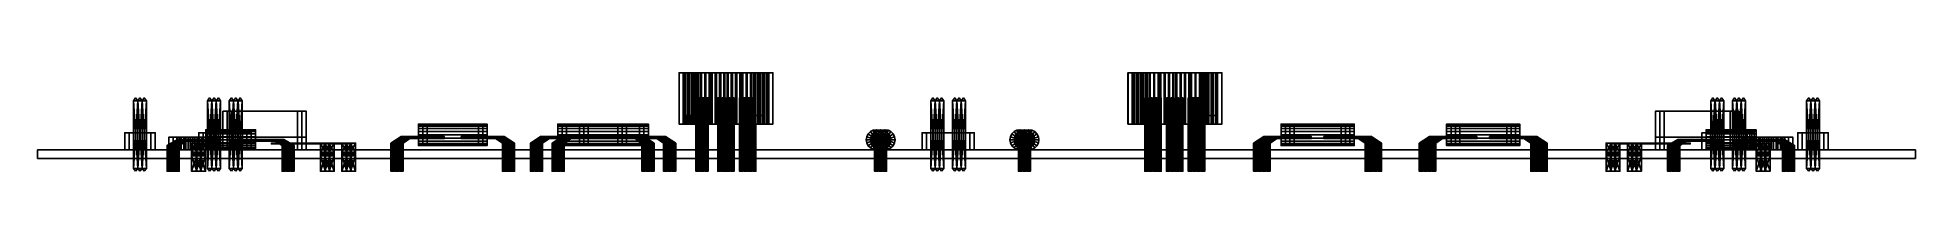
# Model space of a CAD drawing. Extents: x -2 to 217, y -2 to 10.
import ezdxf

# ---------------------------------------------------------------- set-up
doc = ezdxf.new("R2010")
doc.units = 0
doc.layers.add('UB3D', color=1, linetype='CONTINUOUS')

msp = doc.modelspace()

# ---------------------------------------------------------------- linework, layer by layer
at = {"layer": 'UB3D', "color": 251}
for points in [[(73.212025, 9.5, -73.2231), (73.212025, 3.5, -73.2231), (72.516217, 3.5, -71.484742), (72.516217, 9.5, -71.484742)], [(72.516217, 9.5, -71.484742), (72.516217, 3.5, -71.484742), (72.538615, 3.5, -69.612433), (72.538615, 9.5, -69.612433)], [(76.353927, 9.5, -65.887325), (72.538615, 9.5, -69.612433), (72.516217, 9.5, -71.484742)], [(76.353927, 9.5, -65.887325), (72.516217, 9.5, -71.484742), (73.212025, 9.5, -73.2231)], [(72.538615, 9.5, -69.612433), (72.538615, 3.5, -69.612433), (73.275809, 3.5, -67.891217), (73.275809, 9.5, -67.891217)], [(76.353927, 9.5, -65.887325), (73.275809, 9.5, -67.891217), (72.538615, 9.5, -69.612433)], [(73.695133, 9.5, -58.480432), (73.695133, 3.5, -58.480432), (72.999325, 3.5, -56.742074), (72.999325, 9.5, -56.742074)], [(72.999325, 9.5, -56.742074), (72.999325, 3.5, -56.742074), (73.021722, 3.5, -54.869764), (73.021722, 9.5, -54.869764)], [(72.999325, 9.5, -56.742074), (73.695133, 9.5, -58.480432), (75.003217, 9.5, -59.820192)], [(72.999325, 9.5, -56.742074), (75.003217, 9.5, -59.820192), (76.724433, 9.5, -60.557386)], [(72.999325, 9.5, -56.742074), (76.724433, 9.5, -60.557386), (78.596742, 9.5, -60.579784)], [(72.999325, 9.5, -56.742074), (78.596742, 9.5, -60.579784), (80.3351, 9.5, -59.883976)], [(72.999325, 9.5, -56.742074), (80.3351, 9.5, -59.883976), (81.67486, 9.5, -58.575892)], [(72.999325, 9.5, -56.742074), (81.67486, 9.5, -58.575892), (82.412054, 9.5, -56.854676)], [(72.999325, 9.5, -56.742074), (82.412054, 9.5, -56.854676), (82.434451, 9.5, -54.982366)], [(72.999325, 9.5, -56.742074), (82.434451, 9.5, -54.982366), (81.738643, 9.5, -53.244008)], [(72.999325, 9.5, -56.742074), (81.738643, 9.5, -53.244008), (80.430559, 9.5, -51.904248)], [(72.999325, 9.5, -56.742074), (80.430559, 9.5, -51.904248), (78.709343, 9.5, -51.167054)], [(72.999325, 9.5, -56.742074), (78.709343, 9.5, -51.167054), (76.837034, 9.5, -51.144656)], [(72.999325, 9.5, -56.742074), (76.837034, 9.5, -51.144656), (75.098676, 9.5, -51.840464)], [(72.999325, 9.5, -56.742074), (75.098676, 9.5, -51.840464), (73.758916, 9.5, -53.148548)], [(72.999325, 9.5, -56.742074), (73.758916, 9.5, -53.148548), (73.021722, 9.5, -54.869764)], [(72.999325, 9.5, -56.742074), (73.021722, 9.5, -54.869764), (72.999325, 9.5, -56.742074)], [(73.021722, 9.5, -54.869764), (73.021722, 3.5, -54.869764), (73.758916, 3.5, -53.148548), (73.758916, 9.5, -53.148548)], [(73.720025, 9.5, -36.1391), (73.720025, 3.5, -36.1391), (73.024217, 3.5, -34.400742), (73.024217, 9.5, -34.400742)], [(73.024217, 9.5, -34.400742), (73.024217, 3.5, -34.400742), (73.046615, 3.5, -32.528433), (73.046615, 9.5, -32.528433)], [(76.861927, 9.5, -28.803325), (73.046615, 9.5, -32.528433), (73.024217, 9.5, -34.400742)], [(76.861927, 9.5, -28.803325), (73.024217, 9.5, -34.400742), (73.720025, 9.5, -36.1391)], [(73.720025, 9.5, 2.976901), (73.720025, 3.5, 2.976901), (73.024217, 3.5, 4.715259), (73.024217, 9.5, 4.715259)], [(73.024217, 9.5, 4.715259), (73.024217, 3.5, 4.715259), (73.046615, 3.5, 6.587568), (73.046615, 9.5, 6.587568)], [(76.861927, 9.5, 10.312676), (73.046615, 9.5, 6.587568), (73.024217, 9.5, 4.715259)], [(76.861927, 9.5, 10.312676), (73.024217, 9.5, 4.715259), (73.720025, 9.5, 2.976901)], [(73.046615, 9.5, -32.528433), (73.046615, 3.5, -32.528433), (73.783809, 3.5, -30.807217), (73.783809, 9.5, -30.807217)], [(76.861927, 9.5, -28.803325), (73.783809, 9.5, -30.807217), (73.046615, 9.5, -32.528433)], [(73.046615, 9.5, 6.587568), (73.046615, 3.5, 6.587568), (73.783809, 3.5, 8.308784), (73.783809, 9.5, 8.308784)], [(76.861927, 9.5, 10.312676), (73.783809, 9.5, 8.308784), (73.046615, 9.5, 6.587568)], [(74.520109, 9.5, -74.56286), (74.520109, 3.5, -74.56286), (73.212025, 3.5, -73.2231), (73.212025, 9.5, -73.2231)], [(76.353927, 9.5, -65.887325), (73.212025, 9.5, -73.2231), (74.520109, 9.5, -74.56286)], [(73.275809, 9.5, -67.891217), (73.275809, 3.5, -67.891217), (74.615569, 3.5, -66.583133), (74.615569, 9.5, -66.583133)], [(76.353927, 9.5, -65.887325), (74.615569, 9.5, -66.583133), (73.275809, 9.5, -67.891217)], [(74.203133, 9.5, -21.396432), (74.203133, 3.5, -21.396432), (73.507325, 3.5, -19.658074), (73.507325, 9.5, -19.658074)], [(73.507325, 9.5, -19.658074), (73.507325, 3.5, -19.658074), (73.529722, 3.5, -17.785764), (73.529722, 9.5, -17.785764)], [(73.507325, 9.5, -19.658074), (74.203133, 9.5, -21.396432), (75.511217, 9.5, -22.736192)], [(73.507325, 9.5, -19.658074), (75.511217, 9.5, -22.736192), (77.232433, 9.5, -23.473386)], [(73.507325, 9.5, -19.658074), (77.232433, 9.5, -23.473386), (79.104742, 9.5, -23.495784)], [(73.507325, 9.5, -19.658074), (79.104742, 9.5, -23.495784), (80.8431, 9.5, -22.799976)], [(73.507325, 9.5, -19.658074), (80.8431, 9.5, -22.799976), (82.18286, 9.5, -21.491892)], [(73.507325, 9.5, -19.658074), (82.18286, 9.5, -21.491892), (82.920054, 9.5, -19.770676)], [(73.507325, 9.5, -19.658074), (82.920054, 9.5, -19.770676), (82.942451, 9.5, -17.898366)], [(73.507325, 9.5, -19.658074), (82.942451, 9.5, -17.898366), (82.246643, 9.5, -16.160008)], [(73.507325, 9.5, -19.658074), (82.246643, 9.5, -16.160008), (80.938559, 9.5, -14.820248)], [(73.507325, 9.5, -19.658074), (80.938559, 9.5, -14.820248), (79.217343, 9.5, -14.083054)], [(73.507325, 9.5, -19.658074), (79.217343, 9.5, -14.083054), (77.345034, 9.5, -14.060656)], [(73.507325, 9.5, -19.658074), (77.345034, 9.5, -14.060656), (75.606676, 9.5, -14.756464)], [(73.507325, 9.5, -19.658074), (75.606676, 9.5, -14.756464), (74.266916, 9.5, -16.064548)], [(73.507325, 9.5, -19.658074), (74.266916, 9.5, -16.064548), (73.529722, 9.5, -17.785764)], [(73.507325, 9.5, -19.658074), (73.529722, 9.5, -17.785764), (73.507325, 9.5, -19.658074)], [(74.203133, 9.5, 17.719569), (74.203133, 3.5, 17.719569), (73.507325, 3.5, 19.457927), (73.507325, 9.5, 19.457927)], [(73.507325, 9.5, 19.457927), (73.507325, 3.5, 19.457927), (73.529722, 3.5, 21.330235), (73.529722, 9.5, 21.330235)], [(73.507325, 9.5, 19.457927), (74.203133, 9.5, 17.719569), (75.511217, 9.5, 16.379809)], [(73.507325, 9.5, 19.457927), (75.511217, 9.5, 16.379809), (77.232433, 9.5, 15.642615)], [(73.507325, 9.5, 19.457927), (77.232433, 9.5, 15.642615), (79.104742, 9.5, 15.620217)], [(73.507325, 9.5, 19.457927), (79.104742, 9.5, 15.620217), (80.8431, 9.5, 16.316025)], [(73.507325, 9.5, 19.457927), (80.8431, 9.5, 16.316025), (82.18286, 9.5, 17.624109)], [(73.507325, 9.5, 19.457927), (82.18286, 9.5, 17.624109), (82.920054, 9.5, 19.345325)], [(73.507325, 9.5, 19.457927), (82.920054, 9.5, 19.345325), (82.942451, 9.5, 21.217633)], [(73.507325, 9.5, 19.457927), (82.942451, 9.5, 21.217633), (82.246643, 9.5, 22.955991)], [(73.507325, 9.5, 19.457927), (82.246643, 9.5, 22.955991), (80.938559, 9.5, 24.295751)], [(73.507325, 9.5, 19.457927), (80.938559, 9.5, 24.295751), (79.217343, 9.5, 25.032945)], [(73.507325, 9.5, 19.457927), (79.217343, 9.5, 25.032945), (77.345034, 9.5, 25.055343)], [(73.507325, 9.5, 19.457927), (77.345034, 9.5, 25.055343), (75.606676, 9.5, 24.359535)], [(73.507325, 9.5, 19.457927), (75.606676, 9.5, 24.359535), (74.266916, 9.5, 23.051451)], [(73.507325, 9.5, 19.457927), (74.266916, 9.5, 23.051451), (73.529722, 9.5, 21.330235)], [(73.507325, 9.5, 19.457927), (73.529722, 9.5, 21.330235), (73.507325, 9.5, 19.457927)], [(73.529722, 9.5, -17.785764), (73.529722, 3.5, -17.785764), (74.266916, 3.5, -16.064548), (74.266916, 9.5, -16.064548)], [(73.529722, 9.5, 21.330235), (73.529722, 3.5, 21.330235), (74.266916, 3.5, 23.051451), (74.266916, 9.5, 23.051451)], [(74.228025, 9.5, 42.092901), (74.228025, 3.5, 42.092901), (73.532217, 3.5, 43.831259), (73.532217, 9.5, 43.831259)], [(73.532217, 9.5, 43.831259), (73.532217, 3.5, 43.831259), (73.554615, 3.5, 45.703568), (73.554615, 9.5, 45.703568)], [(77.369927, 9.5, 49.428676), (73.554615, 9.5, 45.703568), (73.532217, 9.5, 43.831259)], [(77.369927, 9.5, 49.428676), (73.532217, 9.5, 43.831259), (74.228025, 9.5, 42.092901)], [(73.554615, 9.5, 45.703568), (73.554615, 3.5, 45.703568), (74.291809, 3.5, 47.424784), (74.291809, 9.5, 47.424784)], [(77.369927, 9.5, 49.428676), (74.291809, 9.5, 47.424784), (73.554615, 9.5, 45.703568)], [(75.003217, 9.5, -59.820192), (75.003217, 3.5, -59.820192), (73.695133, 3.5, -58.480432), (73.695133, 9.5, -58.480432)], [(75.028109, 9.5, -37.47886), (75.028109, 3.5, -37.47886), (73.720025, 3.5, -36.1391), (73.720025, 9.5, -36.1391)], [(76.861927, 9.5, -28.803325), (73.720025, 9.5, -36.1391), (75.028109, 9.5, -37.47886)], [(75.028109, 9.5, 1.637141), (75.028109, 3.5, 1.637141), (73.720025, 3.5, 2.976901), (73.720025, 9.5, 2.976901)], [(76.861927, 9.5, 10.312676), (73.720025, 9.5, 2.976901), (75.028109, 9.5, 1.637141)], [(73.758916, 9.5, -53.148548), (73.758916, 3.5, -53.148548), (75.098676, 3.5, -51.840464), (75.098676, 9.5, -51.840464)], [(73.783809, 9.5, -30.807217), (73.783809, 3.5, -30.807217), (75.123569, 3.5, -29.499133), (75.123569, 9.5, -29.499133)], [(76.861927, 9.5, -28.803325), (75.123569, 9.5, -29.499133), (73.783809, 9.5, -30.807217)], [(73.783809, 9.5, 8.308784), (73.783809, 3.5, 8.308784), (75.123569, 3.5, 9.616868), (75.123569, 9.5, 9.616868)], [(76.861927, 9.5, 10.312676), (75.123569, 9.5, 9.616868), (73.783809, 9.5, 8.308784)], [(74.711133, 9.5, 56.835569), (74.711133, 3.5, 56.835569), (74.015325, 3.5, 58.573927), (74.015325, 9.5, 58.573927)], [(74.015325, 9.5, 58.573927), (74.015325, 3.5, 58.573927), (74.037722, 3.5, 60.446235), (74.037722, 9.5, 60.446235)], [(74.015325, 9.5, 58.573927), (74.711133, 9.5, 56.835569), (76.019217, 9.5, 55.495809)], [(74.015325, 9.5, 58.573927), (76.019217, 9.5, 55.495809), (77.740433, 9.5, 54.758615)], [(74.015325, 9.5, 58.573927), (77.740433, 9.5, 54.758615), (79.612742, 9.5, 54.736217)], [(74.015325, 9.5, 58.573927), (79.612742, 9.5, 54.736217), (81.3511, 9.5, 55.432025)], [(74.015325, 9.5, 58.573927), (81.3511, 9.5, 55.432025), (82.69086, 9.5, 56.740109)], [(74.015325, 9.5, 58.573927), (82.69086, 9.5, 56.740109), (83.428054, 9.5, 58.461325)], [(74.015325, 9.5, 58.573927), (83.428054, 9.5, 58.461325), (83.450451, 9.5, 60.333633)], [(74.015325, 9.5, 58.573927), (83.450451, 9.5, 60.333633), (82.754643, 9.5, 62.071991)], [(74.015325, 9.5, 58.573927), (82.754643, 9.5, 62.071991), (81.446559, 9.5, 63.411751)], [(74.015325, 9.5, 58.573927), (81.446559, 9.5, 63.411751), (79.725343, 9.5, 64.148945)], [(74.015325, 9.5, 58.573927), (79.725343, 9.5, 64.148945), (77.853034, 9.5, 64.171343)], [(74.015325, 9.5, 58.573927), (77.853034, 9.5, 64.171343), (76.114676, 9.5, 63.475535)], [(74.015325, 9.5, 58.573927), (76.114676, 9.5, 63.475535), (74.774916, 9.5, 62.167451)], [(74.015325, 9.5, 58.573927), (74.774916, 9.5, 62.167451), (74.037722, 9.5, 60.446235)], [(74.015325, 9.5, 58.573927), (74.037722, 9.5, 60.446235), (74.015325, 9.5, 58.573927)], [(74.037722, 9.5, 60.446235), (74.037722, 3.5, 60.446235), (74.774916, 3.5, 62.167451), (74.774916, 9.5, 62.167451)], [(75.511217, 9.5, -22.736192), (75.511217, 3.5, -22.736192), (74.203133, 3.5, -21.396432), (74.203133, 9.5, -21.396432)], [(75.511217, 9.5, 16.379809), (75.511217, 3.5, 16.379809), (74.203133, 3.5, 17.719569), (74.203133, 9.5, 17.719569)], [(75.536109, 9.5, 40.753141), (75.536109, 3.5, 40.753141), (74.228025, 3.5, 42.092901), (74.228025, 9.5, 42.092901)], [(77.369927, 9.5, 49.428676), (74.228025, 9.5, 42.092901), (75.536109, 9.5, 40.753141)], [(74.266916, 9.5, -16.064548), (74.266916, 3.5, -16.064548), (75.606676, 3.5, -14.756464), (75.606676, 9.5, -14.756464)], [(74.266916, 9.5, 23.051451), (74.266916, 3.5, 23.051451), (75.606676, 3.5, 24.359535), (75.606676, 9.5, 24.359535)], [(74.291809, 9.5, 47.424784), (74.291809, 3.5, 47.424784), (75.631569, 3.5, 48.732868), (75.631569, 9.5, 48.732868)], [(77.369927, 9.5, 49.428676), (75.631569, 9.5, 48.732868), (74.291809, 9.5, 47.424784)], [(76.241325, 9.5, -75.300054), (76.241325, 3.5, -75.300054), (74.520109, 3.5, -74.56286), (74.520109, 9.5, -74.56286)], [(76.353927, 9.5, -65.887325), (74.520109, 9.5, -74.56286), (76.241325, 9.5, -75.300054)], [(74.615569, 9.5, -66.583133), (74.615569, 3.5, -66.583133), (76.353927, 3.5, -65.887325), (76.353927, 9.5, -65.887325)], [(76.019217, 9.5, 55.495809), (76.019217, 3.5, 55.495809), (74.711133, 3.5, 56.835569), (74.711133, 9.5, 56.835569)], [(74.774916, 9.5, 62.167451), (74.774916, 3.5, 62.167451), (76.114676, 3.5, 63.475535), (76.114676, 9.5, 63.475535)], [(76.724433, 9.5, -60.557386), (76.724433, 3.5, -60.557386), (75.003217, 3.5, -59.820192), (75.003217, 9.5, -59.820192)], [(76.749325, 9.5, -38.216054), (76.749325, 3.5, -38.216054), (75.028109, 3.5, -37.47886), (75.028109, 9.5, -37.47886)], [(76.861927, 9.5, -28.803325), (75.028109, 9.5, -37.47886), (76.749325, 9.5, -38.216054)], [(76.749325, 9.5, 0.899947), (76.749325, 3.5, 0.899947), (75.028109, 3.5, 1.637141), (75.028109, 9.5, 1.637141)], [(76.861927, 9.5, 10.312676), (75.028109, 9.5, 1.637141), (76.749325, 9.5, 0.899947)], [(75.098676, 9.5, -51.840464), (75.098676, 3.5, -51.840464), (76.837034, 3.5, -51.144656), (76.837034, 9.5, -51.144656)], [(75.123569, 9.5, -29.499133), (75.123569, 3.5, -29.499133), (76.861927, 3.5, -28.803325), (76.861927, 9.5, -28.803325)], [(75.123569, 9.5, 9.616868), (75.123569, 3.5, 9.616868), (76.861927, 3.5, 10.312676), (76.861927, 9.5, 10.312676)], [(77.232433, 9.5, -23.473386), (77.232433, 3.5, -23.473386), (75.511217, 3.5, -22.736192), (75.511217, 9.5, -22.736192)], [(77.232433, 9.5, 15.642615), (77.232433, 3.5, 15.642615), (75.511217, 3.5, 16.379809), (75.511217, 9.5, 16.379809)], [(77.257325, 9.5, 40.015947), (77.257325, 3.5, 40.015947), (75.536109, 3.5, 40.753141), (75.536109, 9.5, 40.753141)], [(77.369927, 9.5, 49.428676), (75.536109, 9.5, 40.753141), (77.257325, 9.5, 40.015947)], [(75.606676, 9.5, -14.756464), (75.606676, 3.5, -14.756464), (77.345034, 3.5, -14.060656), (77.345034, 9.5, -14.060656)], [(75.606676, 9.5, 24.359535), (75.606676, 3.5, 24.359535), (77.345034, 3.5, 25.055343), (77.345034, 9.5, 25.055343)], [(75.631569, 9.5, 48.732868), (75.631569, 3.5, 48.732868), (77.369927, 3.5, 49.428676), (77.369927, 9.5, 49.428676)], [(77.740433, 9.5, 54.758615), (77.740433, 3.5, 54.758615), (76.019217, 3.5, 55.495809), (76.019217, 9.5, 55.495809)], [(76.114676, 9.5, 63.475535), (76.114676, 3.5, 63.475535), (77.853034, 3.5, 64.171343), (77.853034, 9.5, 64.171343)], [(78.113633, 9.5, -75.322451), (78.113633, 3.5, -75.322451), (76.241325, 3.5, -75.300054), (76.241325, 9.5, -75.300054)], [(76.353927, 9.5, -65.887325), (76.241325, 9.5, -75.300054), (78.113633, 9.5, -75.322451)], [(76.353927, 9.5, -65.887325), (76.353927, 3.5, -65.887325), (78.226235, 3.5, -65.909722), (78.226235, 9.5, -65.909722)], [(76.353927, 9.5, -65.887325), (78.113633, 9.5, -75.322451), (79.851991, 9.5, -74.626643)], [(76.353927, 9.5, -65.887325), (79.851991, 9.5, -74.626643), (81.191751, 9.5, -73.318559)], [(76.353927, 9.5, -65.887325), (81.191751, 9.5, -73.318559), (81.928945, 9.5, -71.597343)], [(76.353927, 9.5, -65.887325), (81.928945, 9.5, -71.597343), (81.951343, 9.5, -69.725034)], [(76.353927, 9.5, -65.887325), (81.951343, 9.5, -69.725034), (81.255535, 9.5, -67.986676)], [(76.353927, 9.5, -65.887325), (81.255535, 9.5, -67.986676), (79.947451, 9.5, -66.646916)], [(76.353927, 9.5, -65.887325), (79.947451, 9.5, -66.646916), (78.226235, 9.5, -65.909722)], [(76.353927, 9.5, -65.887325), (78.226235, 9.5, -65.909722), (76.353927, 9.5, -65.887325)], [(78.596742, 9.5, -60.579784), (78.596742, 3.5, -60.579784), (76.724433, 3.5, -60.557386), (76.724433, 9.5, -60.557386)], [(78.621633, 9.5, -38.238451), (78.621633, 3.5, -38.238451), (76.749325, 3.5, -38.216054), (76.749325, 9.5, -38.216054)], [(76.861927, 9.5, -28.803325), (76.749325, 9.5, -38.216054), (78.621633, 9.5, -38.238451)], [(78.621633, 9.5, 0.877548), (78.621633, 3.5, 0.877548), (76.749325, 3.5, 0.899947), (76.749325, 9.5, 0.899947)], [(76.861927, 9.5, 10.312676), (76.749325, 9.5, 0.899947), (78.621633, 9.5, 0.877548)], [(76.837034, 9.5, -51.144656), (76.837034, 3.5, -51.144656), (78.709343, 3.5, -51.167054), (78.709343, 9.5, -51.167054)], [(76.861927, 9.5, -28.803325), (76.861927, 3.5, -28.803325), (78.734235, 3.5, -28.825722), (78.734235, 9.5, -28.825722)], [(76.861927, 9.5, -28.803325), (78.621633, 9.5, -38.238451), (80.359991, 9.5, -37.542643)], [(76.861927, 9.5, -28.803325), (80.359991, 9.5, -37.542643), (81.699751, 9.5, -36.234559)], [(76.861927, 9.5, -28.803325), (81.699751, 9.5, -36.234559), (82.436945, 9.5, -34.513343)], [(76.861927, 9.5, -28.803325), (82.436945, 9.5, -34.513343), (82.459343, 9.5, -32.641034)], [(76.861927, 9.5, -28.803325), (82.459343, 9.5, -32.641034), (81.763535, 9.5, -30.902676)], [(76.861927, 9.5, -28.803325), (81.763535, 9.5, -30.902676), (80.455451, 9.5, -29.562916)], [(76.861927, 9.5, -28.803325), (80.455451, 9.5, -29.562916), (78.734235, 9.5, -28.825722)], [(76.861927, 9.5, -28.803325), (78.734235, 9.5, -28.825722), (76.861927, 9.5, -28.803325)], [(76.861927, 9.5, 10.312676), (76.861927, 3.5, 10.312676), (78.734235, 3.5, 10.290277), (78.734235, 9.5, 10.290277)], [(76.861927, 9.5, 10.312676), (78.621633, 9.5, 0.877548), (80.359991, 9.5, 1.573356)], [(76.861927, 9.5, 10.312676), (80.359991, 9.5, 1.573356), (81.699751, 9.5, 2.88144)], [(76.861927, 9.5, 10.312676), (81.699751, 9.5, 2.88144), (82.436945, 9.5, 4.602656)], [(76.861927, 9.5, 10.312676), (82.436945, 9.5, 4.602656), (82.459343, 9.5, 6.474965)], [(76.861927, 9.5, 10.312676), (82.459343, 9.5, 6.474965), (81.763535, 9.5, 8.213323)], [(76.861927, 9.5, 10.312676), (81.763535, 9.5, 8.213323), (80.455451, 9.5, 9.553083)], [(76.861927, 9.5, 10.312676), (80.455451, 9.5, 9.553083), (78.734235, 9.5, 10.290277)], [(76.861927, 9.5, 10.312676), (78.734235, 9.5, 10.290277), (76.861927, 9.5, 10.312676)], [(79.104742, 9.5, -23.495784), (79.104742, 3.5, -23.495784), (77.232433, 3.5, -23.473386), (77.232433, 9.5, -23.473386)], [(79.104742, 9.5, 15.620217), (79.104742, 3.5, 15.620217), (77.232433, 3.5, 15.642615), (77.232433, 9.5, 15.642615)], [(79.129633, 9.5, 39.993548), (79.129633, 3.5, 39.993548), (77.257325, 3.5, 40.015947), (77.257325, 9.5, 40.015947)], [(77.369927, 9.5, 49.428676), (77.257325, 9.5, 40.015947), (79.129633, 9.5, 39.993548)], [(77.345034, 9.5, -14.060656), (77.345034, 3.5, -14.060656), (79.217343, 3.5, -14.083054), (79.217343, 9.5, -14.083054)], [(77.345034, 9.5, 25.055343), (77.345034, 3.5, 25.055343), (79.217343, 3.5, 25.032945), (79.217343, 9.5, 25.032945)], [(77.369927, 9.5, 49.428676), (77.369927, 3.5, 49.428676), (79.242235, 3.5, 49.406277), (79.242235, 9.5, 49.406277)], [(77.369927, 9.5, 49.428676), (79.129633, 9.5, 39.993548), (80.867991, 9.5, 40.689356)], [(77.369927, 9.5, 49.428676), (80.867991, 9.5, 40.689356), (82.207751, 9.5, 41.99744)], [(77.369927, 9.5, 49.428676), (82.207751, 9.5, 41.99744), (82.944945, 9.5, 43.718656)], [(77.369927, 9.5, 49.428676), (82.944945, 9.5, 43.718656), (82.967343, 9.5, 45.590965)], [(77.369927, 9.5, 49.428676), (82.967343, 9.5, 45.590965), (82.271535, 9.5, 47.329323)], [(77.369927, 9.5, 49.428676), (82.271535, 9.5, 47.329323), (80.963451, 9.5, 48.669083)], [(77.369927, 9.5, 49.428676), (80.963451, 9.5, 48.669083), (79.242235, 9.5, 49.406277)], [(77.369927, 9.5, 49.428676), (79.242235, 9.5, 49.406277), (77.369927, 9.5, 49.428676)], [(79.612742, 9.5, 54.736217), (79.612742, 3.5, 54.736217), (77.740433, 3.5, 54.758615), (77.740433, 9.5, 54.758615)], [(77.853034, 9.5, 64.171343), (77.853034, 3.5, 64.171343), (79.725343, 3.5, 64.148945), (79.725343, 9.5, 64.148945)], [(79.851991, 9.5, -74.626643), (79.851991, 3.5, -74.626643), (78.113633, 3.5, -75.322451), (78.113633, 9.5, -75.322451)], [(78.226235, 9.5, -65.909722), (78.226235, 3.5, -65.909722), (79.947451, 3.5, -66.646916), (79.947451, 9.5, -66.646916)], [(80.3351, 9.5, -59.883976), (80.3351, 3.5, -59.883976), (78.596742, 3.5, -60.579784), (78.596742, 9.5, -60.579784)], [(80.359991, 9.5, -37.542643), (80.359991, 3.5, -37.542643), (78.621633, 3.5, -38.238451), (78.621633, 9.5, -38.238451)], [(80.359991, 9.5, 1.573356), (80.359991, 3.5, 1.573356), (78.621633, 3.5, 0.877548), (78.621633, 9.5, 0.877548)], [(78.709343, 9.5, -51.167054), (78.709343, 3.5, -51.167054), (80.430559, 3.5, -51.904248), (80.430559, 9.5, -51.904248)], [(78.734235, 9.5, -28.825722), (78.734235, 3.5, -28.825722), (80.455451, 3.5, -29.562916), (80.455451, 9.5, -29.562916)], [(78.734235, 9.5, 10.290277), (78.734235, 3.5, 10.290277), (80.455451, 3.5, 9.553083), (80.455451, 9.5, 9.553083)], [(80.8431, 9.5, -22.799976), (80.8431, 3.5, -22.799976), (79.104742, 3.5, -23.495784), (79.104742, 9.5, -23.495784)], [(80.8431, 9.5, 16.316025), (80.8431, 3.5, 16.316025), (79.104742, 3.5, 15.620217), (79.104742, 9.5, 15.620217)], [(80.867991, 9.5, 40.689356), (80.867991, 3.5, 40.689356), (79.129633, 3.5, 39.993548), (79.129633, 9.5, 39.993548)], [(79.217343, 9.5, -14.083054), (79.217343, 3.5, -14.083054), (80.938559, 3.5, -14.820248), (80.938559, 9.5, -14.820248)], [(79.217343, 9.5, 25.032945), (79.217343, 3.5, 25.032945), (80.938559, 3.5, 24.295751), (80.938559, 9.5, 24.295751)], [(79.242235, 9.5, 49.406277), (79.242235, 3.5, 49.406277), (80.963451, 3.5, 48.669083), (80.963451, 9.5, 48.669083)], [(81.3511, 9.5, 55.432025), (81.3511, 3.5, 55.432025), (79.612742, 3.5, 54.736217), (79.612742, 9.5, 54.736217)], [(79.725343, 9.5, 64.148945), (79.725343, 3.5, 64.148945), (81.446559, 3.5, 63.411751), (81.446559, 9.5, 63.411751)], [(81.191751, 9.5, -73.318559), (81.191751, 3.5, -73.318559), (79.851991, 3.5, -74.626643), (79.851991, 9.5, -74.626643)], [(79.947451, 9.5, -66.646916), (79.947451, 3.5, -66.646916), (81.255535, 3.5, -67.986676), (81.255535, 9.5, -67.986676)], [(81.67486, 9.5, -58.575892), (81.67486, 3.5, -58.575892), (80.3351, 3.5, -59.883976), (80.3351, 9.5, -59.883976)], [(81.699751, 9.5, -36.234559), (81.699751, 3.5, -36.234559), (80.359991, 3.5, -37.542643), (80.359991, 9.5, -37.542643)], [(81.699751, 9.5, 2.88144), (81.699751, 3.5, 2.88144), (80.359991, 3.5, 1.573356), (80.359991, 9.5, 1.573356)], [(80.430559, 9.5, -51.904248), (80.430559, 3.5, -51.904248), (81.738643, 3.5, -53.244008), (81.738643, 9.5, -53.244008)], [(80.455451, 9.5, -29.562916), (80.455451, 3.5, -29.562916), (81.763535, 3.5, -30.902676), (81.763535, 9.5, -30.902676)], [(80.455451, 9.5, 9.553083), (80.455451, 3.5, 9.553083), (81.763535, 3.5, 8.213323), (81.763535, 9.5, 8.213323)], [(82.18286, 9.5, -21.491892), (82.18286, 3.5, -21.491892), (80.8431, 3.5, -22.799976), (80.8431, 9.5, -22.799976)], [(82.18286, 9.5, 17.624109), (82.18286, 3.5, 17.624109), (80.8431, 3.5, 16.316025), (80.8431, 9.5, 16.316025)], [(82.207751, 9.5, 41.99744), (82.207751, 3.5, 41.99744), (80.867991, 3.5, 40.689356), (80.867991, 9.5, 40.689356)], [(80.938559, 9.5, -14.820248), (80.938559, 3.5, -14.820248), (82.246643, 3.5, -16.160008), (82.246643, 9.5, -16.160008)], [(80.938559, 9.5, 24.295751), (80.938559, 3.5, 24.295751), (82.246643, 3.5, 22.955991), (82.246643, 9.5, 22.955991)], [(80.963451, 9.5, 48.669083), (80.963451, 3.5, 48.669083), (82.271535, 3.5, 47.329323), (82.271535, 9.5, 47.329323)], [(81.928945, 9.5, -71.597343), (81.928945, 3.5, -71.597343), (81.191751, 3.5, -73.318559), (81.191751, 9.5, -73.318559)], [(81.255535, 9.5, -67.986676), (81.255535, 3.5, -67.986676), (81.951343, 3.5, -69.725034), (81.951343, 9.5, -69.725034)], [(82.69086, 9.5, 56.740109), (82.69086, 3.5, 56.740109), (81.3511, 3.5, 55.432025), (81.3511, 9.5, 55.432025)], [(81.446559, 9.5, 63.411751), (81.446559, 3.5, 63.411751), (82.754643, 3.5, 62.071991), (82.754643, 9.5, 62.071991)], [(82.412054, 9.5, -56.854676), (82.412054, 3.5, -56.854676), (81.67486, 3.5, -58.575892), (81.67486, 9.5, -58.575892)], [(82.436945, 9.5, -34.513343), (82.436945, 3.5, -34.513343), (81.699751, 3.5, -36.234559), (81.699751, 9.5, -36.234559)], [(82.436945, 9.5, 4.602656), (82.436945, 3.5, 4.602656), (81.699751, 3.5, 2.88144), (81.699751, 9.5, 2.88144)], [(81.738643, 9.5, -53.244008), (81.738643, 3.5, -53.244008), (82.434451, 3.5, -54.982366), (82.434451, 9.5, -54.982366)], [(81.763535, 9.5, -30.902676), (81.763535, 3.5, -30.902676), (82.459343, 3.5, -32.641034), (82.459343, 9.5, -32.641034)], [(81.763535, 9.5, 8.213323), (81.763535, 3.5, 8.213323), (82.459343, 3.5, 6.474965), (82.459343, 9.5, 6.474965)], [(81.951343, 9.5, -69.725034), (81.951343, 3.5, -69.725034), (81.928945, 3.5, -71.597343), (81.928945, 9.5, -71.597343)], [(82.920054, 9.5, -19.770676), (82.920054, 3.5, -19.770676), (82.18286, 3.5, -21.491892), (82.18286, 9.5, -21.491892)], [(82.920054, 9.5, 19.345325), (82.920054, 3.5, 19.345325), (82.18286, 3.5, 17.624109), (82.18286, 9.5, 17.624109)], [(82.944945, 9.5, 43.718656), (82.944945, 3.5, 43.718656), (82.207751, 3.5, 41.99744), (82.207751, 9.5, 41.99744)], [(82.246643, 9.5, -16.160008), (82.246643, 3.5, -16.160008), (82.942451, 3.5, -17.898366), (82.942451, 9.5, -17.898366)], [(82.246643, 9.5, 22.955991), (82.246643, 3.5, 22.955991), (82.942451, 3.5, 21.217633), (82.942451, 9.5, 21.217633)], [(82.271535, 9.5, 47.329323), (82.271535, 3.5, 47.329323), (82.967343, 3.5, 45.590965), (82.967343, 9.5, 45.590965)], [(82.434451, 9.5, -54.982366), (82.434451, 3.5, -54.982366), (82.412054, 3.5, -56.854676), (82.412054, 9.5, -56.854676)], [(82.459343, 9.5, -32.641034), (82.459343, 3.5, -32.641034), (82.436945, 3.5, -34.513343), (82.436945, 9.5, -34.513343)], [(82.459343, 9.5, 6.474965), (82.459343, 3.5, 6.474965), (82.436945, 3.5, 4.602656), (82.436945, 9.5, 4.602656)], [(83.428054, 9.5, 58.461325), (83.428054, 3.5, 58.461325), (82.69086, 3.5, 56.740109), (82.69086, 9.5, 56.740109)], [(82.754643, 9.5, 62.071991), (82.754643, 3.5, 62.071991), (83.450451, 3.5, 60.333633), (83.450451, 9.5, 60.333633)], [(82.942451, 9.5, -17.898366), (82.942451, 3.5, -17.898366), (82.920054, 3.5, -19.770676), (82.920054, 9.5, -19.770676)], [(82.942451, 9.5, 21.217633), (82.942451, 3.5, 21.217633), (82.920054, 3.5, 19.345325), (82.920054, 9.5, 19.345325)], [(82.967343, 9.5, 45.590965), (82.967343, 3.5, 45.590965), (82.944945, 3.5, 43.718656), (82.944945, 9.5, 43.718656)], [(83.450451, 9.5, 60.333633), (83.450451, 3.5, 60.333633), (83.428054, 3.5, 58.461325), (83.428054, 9.5, 58.461325)], [(125.536025, 9.5, -57.9831), (125.536025, 3.5, -57.9831), (124.840217, 3.5, -56.244742), (124.840217, 9.5, -56.244742)], [(124.840217, 9.5, -56.244742), (124.840217, 3.5, -56.244742), (124.862615, 3.5, -54.372433), (124.862615, 9.5, -54.372433)], [(128.677927, 9.5, -50.647325), (124.862615, 9.5, -54.372433), (124.840217, 9.5, -56.244742)], [(128.677927, 9.5, -50.647325), (124.840217, 9.5, -56.244742), (125.536025, 9.5, -57.9831)], [(124.862615, 9.5, -54.372433), (124.862615, 3.5, -54.372433), (125.599809, 3.5, -52.651217), (125.599809, 9.5, -52.651217)], [(128.677927, 9.5, -50.647325), (125.599809, 9.5, -52.651217), (124.862615, 9.5, -54.372433)], [(126.044025, 9.5, -74.7471), (126.044025, 3.5, -74.7471), (125.348217, 3.5, -73.008742), (125.348217, 9.5, -73.008742)], [(125.348217, 9.5, -73.008742), (125.348217, 3.5, -73.008742), (125.370615, 3.5, -71.136433), (125.370615, 9.5, -71.136433)], [(129.185927, 9.5, -67.411325), (125.370615, 9.5, -71.136433), (125.348217, 9.5, -73.008742)], [(129.185927, 9.5, -67.411325), (125.348217, 9.5, -73.008742), (126.044025, 9.5, -74.7471)], [(126.044025, 9.5, -20.8991), (126.044025, 3.5, -20.8991), (125.348217, 3.5, -19.160742), (125.348217, 9.5, -19.160742)], [(125.348217, 9.5, -19.160742), (125.348217, 3.5, -19.160742), (125.370615, 3.5, -17.288433), (125.370615, 9.5, -17.288433)], [(129.185927, 9.5, -13.563325), (125.370615, 9.5, -17.288433), (125.348217, 9.5, -19.160742)], [(129.185927, 9.5, -13.563325), (125.348217, 9.5, -19.160742), (126.044025, 9.5, -20.8991)], [(126.044025, 9.5, 18.216901), (126.044025, 3.5, 18.216901), (125.348217, 3.5, 19.955259), (125.348217, 9.5, 19.955259)], [(125.348217, 9.5, 19.955259), (125.348217, 3.5, 19.955259), (125.370615, 3.5, 21.827568), (125.370615, 9.5, 21.827568)], [(129.185927, 9.5, 25.552676), (125.370615, 9.5, 21.827568), (125.348217, 9.5, 19.955259)], [(129.185927, 9.5, 25.552676), (125.348217, 9.5, 19.955259), (126.044025, 9.5, 18.216901)], [(125.370615, 9.5, -71.136433), (125.370615, 3.5, -71.136433), (126.107809, 3.5, -69.415217), (126.107809, 9.5, -69.415217)], [(129.185927, 9.5, -67.411325), (126.107809, 9.5, -69.415217), (125.370615, 9.5, -71.136433)], [(125.370615, 9.5, -17.288433), (125.370615, 3.5, -17.288433), (126.107809, 3.5, -15.567217), (126.107809, 9.5, -15.567217)], [(129.185927, 9.5, -13.563325), (126.107809, 9.5, -15.567217), (125.370615, 9.5, -17.288433)], [(125.370615, 9.5, 21.827568), (125.370615, 3.5, 21.827568), (126.107809, 3.5, 23.548784), (126.107809, 9.5, 23.548784)], [(129.185927, 9.5, 25.552676), (126.107809, 9.5, 23.548784), (125.370615, 9.5, 21.827568)], [(126.844109, 9.5, -59.32286), (126.844109, 3.5, -59.32286), (125.536025, 3.5, -57.9831), (125.536025, 9.5, -57.9831)], [(128.677927, 9.5, -50.647325), (125.536025, 9.5, -57.9831), (126.844109, 9.5, -59.32286)], [(125.599809, 9.5, -52.651217), (125.599809, 3.5, -52.651217), (126.939569, 3.5, -51.343133), (126.939569, 9.5, -51.343133)], [(128.677927, 9.5, -50.647325), (126.939569, 9.5, -51.343133), (125.599809, 9.5, -52.651217)], [(126.552025, 9.5, -37.6631), (126.552025, 3.5, -37.6631), (125.856217, 3.5, -35.924742), (125.856217, 9.5, -35.924742)], [(125.856217, 9.5, -35.924742), (125.856217, 3.5, -35.924742), (125.878615, 3.5, -34.052433), (125.878615, 9.5, -34.052433)], [(129.693927, 9.5, -30.327325), (125.878615, 9.5, -34.052433), (125.856217, 9.5, -35.924742)], [(129.693927, 9.5, -30.327325), (125.856217, 9.5, -35.924742), (126.552025, 9.5, -37.6631)], [(126.552025, 9.5, 1.452901), (126.552025, 3.5, 1.452901), (125.856217, 3.5, 3.191259), (125.856217, 9.5, 3.191259)], [(125.856217, 9.5, 3.191259), (125.856217, 3.5, 3.191259), (125.878615, 3.5, 5.063568), (125.878615, 9.5, 5.063568)], [(129.693927, 9.5, 8.788675), (125.878615, 9.5, 5.063568), (125.856217, 9.5, 3.191259)], [(129.693927, 9.5, 8.788675), (125.856217, 9.5, 3.191259), (126.552025, 9.5, 1.452901)], [(126.552025, 9.5, 57.332901), (126.552025, 3.5, 57.332901), (125.856217, 3.5, 59.071259), (125.856217, 9.5, 59.071259)], [(125.856217, 9.5, 59.071259), (125.856217, 3.5, 59.071259), (125.878615, 3.5, 60.943568), (125.878615, 9.5, 60.943568)], [(129.693927, 9.5, 64.668676), (125.878615, 9.5, 60.943568), (125.856217, 9.5, 59.071259)], [(129.693927, 9.5, 64.668676), (125.856217, 9.5, 59.071259), (126.552025, 9.5, 57.332901)], [(125.878615, 9.5, -34.052433), (125.878615, 3.5, -34.052433), (126.615809, 3.5, -32.331217), (126.615809, 9.5, -32.331217)], [(129.693927, 9.5, -30.327325), (126.615809, 9.5, -32.331217), (125.878615, 9.5, -34.052433)], [(125.878615, 9.5, 5.063568), (125.878615, 3.5, 5.063568), (126.615809, 3.5, 6.784784), (126.615809, 9.5, 6.784784)], [(129.693927, 9.5, 8.788675), (126.615809, 9.5, 6.784784), (125.878615, 9.5, 5.063568)], [(125.878615, 9.5, 60.943568), (125.878615, 3.5, 60.943568), (126.615809, 3.5, 62.664784), (126.615809, 9.5, 62.664784)], [(129.693927, 9.5, 64.668676), (126.615809, 9.5, 62.664784), (125.878615, 9.5, 60.943568)], [(127.352109, 9.5, -76.08686), (127.352109, 3.5, -76.08686), (126.044025, 3.5, -74.7471), (126.044025, 9.5, -74.7471)], [(129.185927, 9.5, -67.411325), (126.044025, 9.5, -74.7471), (127.352109, 9.5, -76.08686)], [(127.352109, 9.5, -22.23886), (127.352109, 3.5, -22.23886), (126.044025, 3.5, -20.8991), (126.044025, 9.5, -20.8991)], [(129.185927, 9.5, -13.563325), (126.044025, 9.5, -20.8991), (127.352109, 9.5, -22.23886)], [(127.352109, 9.5, 16.877141), (127.352109, 3.5, 16.877141), (126.044025, 3.5, 18.216901), (126.044025, 9.5, 18.216901)], [(129.185927, 9.5, 25.552676), (126.044025, 9.5, 18.216901), (127.352109, 9.5, 16.877141)], [(126.107809, 9.5, -69.415217), (126.107809, 3.5, -69.415217), (127.447569, 3.5, -68.107133), (127.447569, 9.5, -68.107133)], [(129.185927, 9.5, -67.411325), (127.447569, 9.5, -68.107133), (126.107809, 9.5, -69.415217)], [(126.107809, 9.5, -15.567217), (126.107809, 3.5, -15.567217), (127.447569, 3.5, -14.259133), (127.447569, 9.5, -14.259133)], [(129.185927, 9.5, -13.563325), (127.447569, 9.5, -14.259133), (126.107809, 9.5, -15.567217)], [(126.107809, 9.5, 23.548784), (126.107809, 3.5, 23.548784), (127.447569, 3.5, 24.856868), (127.447569, 9.5, 24.856868)], [(129.185927, 9.5, 25.552676), (127.447569, 9.5, 24.856868), (126.107809, 9.5, 23.548784)], [(127.060025, 9.5, 40.568901), (127.060025, 3.5, 40.568901), (126.364217, 3.5, 42.307259), (126.364217, 9.5, 42.307259)], [(126.364217, 9.5, 42.307259), (126.364217, 3.5, 42.307259), (126.386615, 3.5, 44.179568), (126.386615, 9.5, 44.179568)], [(130.201927, 9.5, 47.904676), (126.386615, 9.5, 44.179568), (126.364217, 9.5, 42.307259)], [(130.201927, 9.5, 47.904676), (126.364217, 9.5, 42.307259), (127.060025, 9.5, 40.568901)], [(126.386615, 9.5, 44.179568), (126.386615, 3.5, 44.179568), (127.123809, 3.5, 45.900784), (127.123809, 9.5, 45.900784)], [(130.201927, 9.5, 47.904676), (127.123809, 9.5, 45.900784), (126.386615, 9.5, 44.179568)], [(127.860109, 9.5, -39.00286), (127.860109, 3.5, -39.00286), (126.552025, 3.5, -37.6631), (126.552025, 9.5, -37.6631)], [(129.693927, 9.5, -30.327325), (126.552025, 9.5, -37.6631), (127.860109, 9.5, -39.00286)], [(127.860109, 9.5, 0.113141), (127.860109, 3.5, 0.113141), (126.552025, 3.5, 1.452901), (126.552025, 9.5, 1.452901)], [(129.693927, 9.5, 8.788675), (126.552025, 9.5, 1.452901), (127.860109, 9.5, 0.113141)], [(127.860109, 9.5, 55.993141), (127.860109, 3.5, 55.993141), (126.552025, 3.5, 57.332901), (126.552025, 9.5, 57.332901)], [(129.693927, 9.5, 64.668676), (126.552025, 9.5, 57.332901), (127.860109, 9.5, 55.993141)], [(126.615809, 9.5, -32.331217), (126.615809, 3.5, -32.331217), (127.955569, 3.5, -31.023133), (127.955569, 9.5, -31.023133)], [(129.693927, 9.5, -30.327325), (127.955569, 9.5, -31.023133), (126.615809, 9.5, -32.331217)], [(126.615809, 9.5, 6.784784), (126.615809, 3.5, 6.784784), (127.955569, 3.5, 8.092868), (127.955569, 9.5, 8.092868)], [(129.693927, 9.5, 8.788675), (127.955569, 9.5, 8.092868), (126.615809, 9.5, 6.784784)], [(126.615809, 9.5, 62.664784), (126.615809, 3.5, 62.664784), (127.955569, 3.5, 63.972868), (127.955569, 9.5, 63.972868)], [(129.693927, 9.5, 64.668676), (127.955569, 9.5, 63.972868), (126.615809, 9.5, 62.664784)], [(128.565325, 9.5, -60.060054), (128.565325, 3.5, -60.060054), (126.844109, 3.5, -59.32286), (126.844109, 9.5, -59.32286)], [(128.677927, 9.5, -50.647325), (126.844109, 9.5, -59.32286), (128.565325, 9.5, -60.060054)], [(126.939569, 9.5, -51.343133), (126.939569, 3.5, -51.343133), (128.677927, 3.5, -50.647325), (128.677927, 9.5, -50.647325)], [(128.368109, 9.5, 39.229141), (128.368109, 3.5, 39.229141), (127.060025, 3.5, 40.568901), (127.060025, 9.5, 40.568901)], [(130.201927, 9.5, 47.904676), (127.060025, 9.5, 40.568901), (128.368109, 9.5, 39.229141)], [(127.123809, 9.5, 45.900784), (127.123809, 3.5, 45.900784), (128.463569, 3.5, 47.208868), (128.463569, 9.5, 47.208868)], [(130.201927, 9.5, 47.904676), (128.463569, 9.5, 47.208868), (127.123809, 9.5, 45.900784)], [(129.073325, 9.5, -76.824054), (129.073325, 3.5, -76.824054), (127.352109, 3.5, -76.08686), (127.352109, 9.5, -76.08686)], [(129.185927, 9.5, -67.411325), (127.352109, 9.5, -76.08686), (129.073325, 9.5, -76.824054)], [(129.073325, 9.5, -22.976054), (129.073325, 3.5, -22.976054), (127.352109, 3.5, -22.23886), (127.352109, 9.5, -22.23886)], [(129.185927, 9.5, -13.563325), (127.352109, 9.5, -22.23886), (129.073325, 9.5, -22.976054)], [(129.073325, 9.5, 16.139947), (129.073325, 3.5, 16.139947), (127.352109, 3.5, 16.877141), (127.352109, 9.5, 16.877141)], [(129.185927, 9.5, 25.552676), (127.352109, 9.5, 16.877141), (129.073325, 9.5, 16.139947)], [(127.447569, 9.5, -68.107133), (127.447569, 3.5, -68.107133), (129.185927, 3.5, -67.411325), (129.185927, 9.5, -67.411325)], [(127.447569, 9.5, -14.259133), (127.447569, 3.5, -14.259133), (129.185927, 3.5, -13.563325), (129.185927, 9.5, -13.563325)], [(127.447569, 9.5, 24.856868), (127.447569, 3.5, 24.856868), (129.185927, 3.5, 25.552676), (129.185927, 9.5, 25.552676)], [(129.581325, 9.5, -39.740054), (129.581325, 3.5, -39.740054), (127.860109, 3.5, -39.00286), (127.860109, 9.5, -39.00286)], [(129.693927, 9.5, -30.327325), (127.860109, 9.5, -39.00286), (129.581325, 9.5, -39.740054)], [(129.581325, 9.5, -0.624053), (129.581325, 3.5, -0.624053), (127.860109, 3.5, 0.113141), (127.860109, 9.5, 0.113141)], [(129.693927, 9.5, 8.788675), (127.860109, 9.5, 0.113141), (129.581325, 9.5, -0.624053)], [(129.581325, 9.5, 55.255947), (129.581325, 3.5, 55.255947), (127.860109, 3.5, 55.993141), (127.860109, 9.5, 55.993141)], [(129.693927, 9.5, 64.668676), (127.860109, 9.5, 55.993141), (129.581325, 9.5, 55.255947)], [(127.955569, 9.5, -31.023133), (127.955569, 3.5, -31.023133), (129.693927, 3.5, -30.327325), (129.693927, 9.5, -30.327325)], [(127.955569, 9.5, 8.092868), (127.955569, 3.5, 8.092868), (129.693927, 3.5, 8.788675), (129.693927, 9.5, 8.788675)], [(127.955569, 9.5, 63.972868), (127.955569, 3.5, 63.972868), (129.693927, 3.5, 64.668676), (129.693927, 9.5, 64.668676)], [(130.089325, 9.5, 38.491947), (130.089325, 3.5, 38.491947), (128.368109, 3.5, 39.229141), (128.368109, 9.5, 39.229141)], [(130.201927, 9.5, 47.904676), (128.368109, 9.5, 39.229141), (130.089325, 9.5, 38.491947)], [(128.463569, 9.5, 47.208868), (128.463569, 3.5, 47.208868), (130.201927, 3.5, 47.904676), (130.201927, 9.5, 47.904676)], [(130.437633, 9.5, -60.082451), (130.437633, 3.5, -60.082451), (128.565325, 3.5, -60.060054), (128.565325, 9.5, -60.060054)], [(128.677927, 9.5, -50.647325), (128.565325, 9.5, -60.060054), (130.437633, 9.5, -60.082451)], [(128.677927, 9.5, -50.647325), (128.677927, 3.5, -50.647325), (130.550235, 3.5, -50.669722), (130.550235, 9.5, -50.669722)], [(128.677927, 9.5, -50.647325), (130.437633, 9.5, -60.082451), (132.175991, 9.5, -59.386643)], [(128.677927, 9.5, -50.647325), (132.175991, 9.5, -59.386643), (133.515751, 9.5, -58.078559)], [(128.677927, 9.5, -50.647325), (133.515751, 9.5, -58.078559), (134.252945, 9.5, -56.357343)], [(128.677927, 9.5, -50.647325), (134.252945, 9.5, -56.357343), (134.275343, 9.5, -54.485034)], [(128.677927, 9.5, -50.647325), (134.275343, 9.5, -54.485034), (133.579535, 9.5, -52.746676)], [(128.677927, 9.5, -50.647325), (133.579535, 9.5, -52.746676), (132.271451, 9.5, -51.406916)], [(128.677927, 9.5, -50.647325), (132.271451, 9.5, -51.406916), (130.550235, 9.5, -50.669722)], [(128.677927, 9.5, -50.647325), (130.550235, 9.5, -50.669722), (128.677927, 9.5, -50.647325)], [(130.945633, 9.5, -76.846451), (130.945633, 3.5, -76.846451), (129.073325, 3.5, -76.824054), (129.073325, 9.5, -76.824054)], [(129.185927, 9.5, -67.411325), (129.073325, 9.5, -76.824054), (130.945633, 9.5, -76.846451)], [(130.945633, 9.5, -22.998451), (130.945633, 3.5, -22.998451), (129.073325, 3.5, -22.976054), (129.073325, 9.5, -22.976054)], [(129.185927, 9.5, -13.563325), (129.073325, 9.5, -22.976054), (130.945633, 9.5, -22.998451)], [(130.945633, 9.5, 16.117548), (130.945633, 3.5, 16.117548), (129.073325, 3.5, 16.139947), (129.073325, 9.5, 16.139947)], [(129.185927, 9.5, 25.552676), (129.073325, 9.5, 16.139947), (130.945633, 9.5, 16.117548)], [(129.185927, 9.5, -67.411325), (129.185927, 3.5, -67.411325), (131.058235, 3.5, -67.433722), (131.058235, 9.5, -67.433722)], [(129.185927, 9.5, -67.411325), (130.945633, 9.5, -76.846451), (132.683991, 9.5, -76.150643)], [(129.185927, 9.5, -67.411325), (132.683991, 9.5, -76.150643), (134.023751, 9.5, -74.842559)], [(129.185927, 9.5, -67.411325), (134.023751, 9.5, -74.842559), (134.760945, 9.5, -73.121343)], [(129.185927, 9.5, -67.411325), (134.760945, 9.5, -73.121343), (134.783343, 9.5, -71.249034)], [(129.185927, 9.5, -67.411325), (134.783343, 9.5, -71.249034), (134.087535, 9.5, -69.510676)], [(129.185927, 9.5, -67.411325), (134.087535, 9.5, -69.510676), (132.779451, 9.5, -68.170916)], [(129.185927, 9.5, -67.411325), (132.779451, 9.5, -68.170916), (131.058235, 9.5, -67.433722)], [(129.185927, 9.5, -67.411325), (131.058235, 9.5, -67.433722), (129.185927, 9.5, -67.411325)], [(129.185927, 9.5, -13.563325), (129.185927, 3.5, -13.563325), (131.058235, 3.5, -13.585722), (131.058235, 9.5, -13.585722)], [(129.185927, 9.5, -13.563325), (130.945633, 9.5, -22.998451), (132.683991, 9.5, -22.302643)], [(129.185927, 9.5, -13.563325), (132.683991, 9.5, -22.302643), (134.023751, 9.5, -20.994559)], [(129.185927, 9.5, -13.563325), (134.023751, 9.5, -20.994559), (134.760945, 9.5, -19.273343)], [(129.185927, 9.5, -13.563325), (134.760945, 9.5, -19.273343), (134.783343, 9.5, -17.401034)], [(129.185927, 9.5, -13.563325), (134.783343, 9.5, -17.401034), (134.087535, 9.5, -15.662676)], [(129.185927, 9.5, -13.563325), (134.087535, 9.5, -15.662676), (132.779451, 9.5, -14.322916)], [(129.185927, 9.5, -13.563325), (132.779451, 9.5, -14.322916), (131.058235, 9.5, -13.585722)], [(129.185927, 9.5, -13.563325), (131.058235, 9.5, -13.585722), (129.185927, 9.5, -13.563325)], [(129.185927, 9.5, 25.552676), (129.185927, 3.5, 25.552676), (131.058235, 3.5, 25.530277), (131.058235, 9.5, 25.530277)], [(129.185927, 9.5, 25.552676), (130.945633, 9.5, 16.117548), (132.683991, 9.5, 16.813356)], [(129.185927, 9.5, 25.552676), (132.683991, 9.5, 16.813356), (134.023751, 9.5, 18.12144)], [(129.185927, 9.5, 25.552676), (134.023751, 9.5, 18.12144), (134.760945, 9.5, 19.842656)], [(129.185927, 9.5, 25.552676), (134.760945, 9.5, 19.842656), (134.783343, 9.5, 21.714965)], [(129.185927, 9.5, 25.552676), (134.783343, 9.5, 21.714965), (134.087535, 9.5, 23.453323)], [(129.185927, 9.5, 25.552676), (134.087535, 9.5, 23.453323), (132.779451, 9.5, 24.793083)], [(129.185927, 9.5, 25.552676), (132.779451, 9.5, 24.793083), (131.058235, 9.5, 25.530277)], [(129.185927, 9.5, 25.552676), (131.058235, 9.5, 25.530277), (129.185927, 9.5, 25.552676)], [(131.453633, 9.5, -39.762451), (131.453633, 3.5, -39.762451), (129.581325, 3.5, -39.740054), (129.581325, 9.5, -39.740054)], [(129.693927, 9.5, -30.327325), (129.581325, 9.5, -39.740054), (131.453633, 9.5, -39.762451)], [(131.453633, 9.5, -0.646451), (131.453633, 3.5, -0.646451), (129.581325, 3.5, -0.624053), (129.581325, 9.5, -0.624053)], [(129.693927, 9.5, 8.788675), (129.581325, 9.5, -0.624053), (131.453633, 9.5, -0.646451)], [(131.453633, 9.5, 55.233548), (131.453633, 3.5, 55.233548), (129.581325, 3.5, 55.255947), (129.581325, 9.5, 55.255947)], [(129.693927, 9.5, 64.668676), (129.581325, 9.5, 55.255947), (131.453633, 9.5, 55.233548)], [(129.693927, 9.5, -30.327325), (129.693927, 3.5, -30.327325), (131.566235, 3.5, -30.349722), (131.566235, 9.5, -30.349722)], [(129.693927, 9.5, -30.327325), (131.453633, 9.5, -39.762451), (133.191991, 9.5, -39.066643)], [(129.693927, 9.5, -30.327325), (133.191991, 9.5, -39.066643), (134.531751, 9.5, -37.758559)], [(129.693927, 9.5, -30.327325), (134.531751, 9.5, -37.758559), (135.268945, 9.5, -36.037343)], [(129.693927, 9.5, -30.327325), (135.268945, 9.5, -36.037343), (135.291343, 9.5, -34.165034)], [(129.693927, 9.5, -30.327325), (135.291343, 9.5, -34.165034), (134.595535, 9.5, -32.426676)], [(129.693927, 9.5, -30.327325), (134.595535, 9.5, -32.426676), (133.287451, 9.5, -31.086916)], [(129.693927, 9.5, -30.327325), (133.287451, 9.5, -31.086916), (131.566235, 9.5, -30.349722)], [(129.693927, 9.5, -30.327325), (131.566235, 9.5, -30.349722), (129.693927, 9.5, -30.327325)], [(129.693927, 9.5, 8.788675), (129.693927, 3.5, 8.788675), (131.566235, 3.5, 8.766277), (131.566235, 9.5, 8.766277)], [(129.693927, 9.5, 8.788675), (131.453633, 9.5, -0.646451), (133.191991, 9.5, 0.049356)], [(129.693927, 9.5, 8.788675), (133.191991, 9.5, 0.049356), (134.531751, 9.5, 1.35744)], [(129.693927, 9.5, 8.788675), (134.531751, 9.5, 1.35744), (135.268945, 9.5, 3.078656)], [(129.693927, 9.5, 8.788675), (135.268945, 9.5, 3.078656), (135.291343, 9.5, 4.950965)], [(129.693927, 9.5, 8.788675), (135.291343, 9.5, 4.950965), (134.595535, 9.5, 6.689323)], [(129.693927, 9.5, 8.788675), (134.595535, 9.5, 6.689323), (133.287451, 9.5, 8.029083)], [(129.693927, 9.5, 8.788675), (133.287451, 9.5, 8.029083), (131.566235, 9.5, 8.766277)], [(129.693927, 9.5, 8.788675), (131.566235, 9.5, 8.766277), (129.693927, 9.5, 8.788675)], [(129.693927, 9.5, 64.668676), (129.693927, 3.5, 64.668676), (131.566235, 3.5, 64.646277), (131.566235, 9.5, 64.646277)], [(129.693927, 9.5, 64.668676), (131.453633, 9.5, 55.233548), (133.191991, 9.5, 55.929356)], [(129.693927, 9.5, 64.668676), (133.191991, 9.5, 55.929356), (134.531751, 9.5, 57.23744)], [(129.693927, 9.5, 64.668676), (134.531751, 9.5, 57.23744), (135.268945, 9.5, 58.958656)], [(129.693927, 9.5, 64.668676), (135.268945, 9.5, 58.958656), (135.291343, 9.5, 60.830965)], [(129.693927, 9.5, 64.668676), (135.291343, 9.5, 60.830965), (134.595535, 9.5, 62.569323)], [(129.693927, 9.5, 64.668676), (134.595535, 9.5, 62.569323), (133.287451, 9.5, 63.909083)], [(129.693927, 9.5, 64.668676), (133.287451, 9.5, 63.909083), (131.566235, 9.5, 64.646277)], [(129.693927, 9.5, 64.668676), (131.566235, 9.5, 64.646277), (129.693927, 9.5, 64.668676)], [(131.961633, 9.5, 38.469548), (131.961633, 3.5, 38.469548), (130.089325, 3.5, 38.491947), (130.089325, 9.5, 38.491947)], [(130.201927, 9.5, 47.904676), (130.089325, 9.5, 38.491947), (131.961633, 9.5, 38.469548)], [(130.201927, 9.5, 47.904676), (130.201927, 3.5, 47.904676), (132.074235, 3.5, 47.882277), (132.074235, 9.5, 47.882277)], [(130.201927, 9.5, 47.904676), (131.961633, 9.5, 38.469548), (133.699991, 9.5, 39.165356)], [(130.201927, 9.5, 47.904676), (133.699991, 9.5, 39.165356), (135.039751, 9.5, 40.47344)], [(130.201927, 9.5, 47.904676), (135.039751, 9.5, 40.47344), (135.776945, 9.5, 42.194656)], [(130.201927, 9.5, 47.904676), (135.776945, 9.5, 42.194656), (135.799343, 9.5, 44.066965)], [(130.201927, 9.5, 47.904676), (135.799343, 9.5, 44.066965), (135.103535, 9.5, 45.805323)], [(130.201927, 9.5, 47.904676), (135.103535, 9.5, 45.805323), (133.795451, 9.5, 47.145083)], [(130.201927, 9.5, 47.904676), (133.795451, 9.5, 47.145083), (132.074235, 9.5, 47.882277)], [(130.201927, 9.5, 47.904676), (132.074235, 9.5, 47.882277), (130.201927, 9.5, 47.904676)], [(132.175991, 9.5, -59.386643), (132.175991, 3.5, -59.386643), (130.437633, 3.5, -60.082451), (130.437633, 9.5, -60.082451)], [(130.550235, 9.5, -50.669722), (130.550235, 3.5, -50.669722), (132.271451, 3.5, -51.406916), (132.271451, 9.5, -51.406916)], [(132.683991, 9.5, -76.150643), (132.683991, 3.5, -76.150643), (130.945633, 3.5, -76.846451), (130.945633, 9.5, -76.846451)], [(132.683991, 9.5, -22.302643), (132.683991, 3.5, -22.302643), (130.945633, 3.5, -22.998451), (130.945633, 9.5, -22.998451)], [(132.683991, 9.5, 16.813356), (132.683991, 3.5, 16.813356), (130.945633, 3.5, 16.117548), (130.945633, 9.5, 16.117548)], [(131.058235, 9.5, -67.433722), (131.058235, 3.5, -67.433722), (132.779451, 3.5, -68.170916), (132.779451, 9.5, -68.170916)], [(131.058235, 9.5, -13.585722), (131.058235, 3.5, -13.585722), (132.779451, 3.5, -14.322916), (132.779451, 9.5, -14.322916)], [(131.058235, 9.5, 25.530277), (131.058235, 3.5, 25.530277), (132.779451, 3.5, 24.793083), (132.779451, 9.5, 24.793083)], [(133.191991, 9.5, -39.066643), (133.191991, 3.5, -39.066643), (131.453633, 3.5, -39.762451), (131.453633, 9.5, -39.762451)], [(133.191991, 9.5, 0.049356), (133.191991, 3.5, 0.049356), (131.453633, 3.5, -0.646451), (131.453633, 9.5, -0.646451)], [(133.191991, 9.5, 55.929356), (133.191991, 3.5, 55.929356), (131.453633, 3.5, 55.233548), (131.453633, 9.5, 55.233548)], [(131.566235, 9.5, -30.349722), (131.566235, 3.5, -30.349722), (133.287451, 3.5, -31.086916), (133.287451, 9.5, -31.086916)], [(131.566235, 9.5, 8.766277), (131.566235, 3.5, 8.766277), (133.287451, 3.5, 8.029083), (133.287451, 9.5, 8.029083)], [(131.566235, 9.5, 64.646277), (131.566235, 3.5, 64.646277), (133.287451, 3.5, 63.909083), (133.287451, 9.5, 63.909083)], [(133.699991, 9.5, 39.165356), (133.699991, 3.5, 39.165356), (131.961633, 3.5, 38.469548), (131.961633, 9.5, 38.469548)], [(132.074235, 9.5, 47.882277), (132.074235, 3.5, 47.882277), (133.795451, 3.5, 47.145083), (133.795451, 9.5, 47.145083)], [(133.515751, 9.5, -58.078559), (133.515751, 3.5, -58.078559), (132.175991, 3.5, -59.386643), (132.175991, 9.5, -59.386643)], [(132.271451, 9.5, -51.406916), (132.271451, 3.5, -51.406916), (133.579535, 3.5, -52.746676), (133.579535, 9.5, -52.746676)], [(134.023751, 9.5, -74.842559), (134.023751, 3.5, -74.842559), (132.683991, 3.5, -76.150643), (132.683991, 9.5, -76.150643)], [(134.023751, 9.5, -20.994559), (134.023751, 3.5, -20.994559), (132.683991, 3.5, -22.302643), (132.683991, 9.5, -22.302643)], [(134.023751, 9.5, 18.12144), (134.023751, 3.5, 18.12144), (132.683991, 3.5, 16.813356), (132.683991, 9.5, 16.813356)], [(132.779451, 9.5, -68.170916), (132.779451, 3.5, -68.170916), (134.087535, 3.5, -69.510676), (134.087535, 9.5, -69.510676)], [(132.779451, 9.5, -14.322916), (132.779451, 3.5, -14.322916), (134.087535, 3.5, -15.662676), (134.087535, 9.5, -15.662676)], [(132.779451, 9.5, 24.793083), (132.779451, 3.5, 24.793083), (134.087535, 3.5, 23.453323), (134.087535, 9.5, 23.453323)], [(134.531751, 9.5, -37.758559), (134.531751, 3.5, -37.758559), (133.191991, 3.5, -39.066643), (133.191991, 9.5, -39.066643)], [(134.531751, 9.5, 1.35744), (134.531751, 3.5, 1.35744), (133.191991, 3.5, 0.049356), (133.191991, 9.5, 0.049356)], [(134.531751, 9.5, 57.23744), (134.531751, 3.5, 57.23744), (133.191991, 3.5, 55.929356), (133.191991, 9.5, 55.929356)], [(133.287451, 9.5, -31.086916), (133.287451, 3.5, -31.086916), (134.595535, 3.5, -32.426676), (134.595535, 9.5, -32.426676)], [(133.287451, 9.5, 8.029083), (133.287451, 3.5, 8.029083), (134.595535, 3.5, 6.689323), (134.595535, 9.5, 6.689323)], [(133.287451, 9.5, 63.909083), (133.287451, 3.5, 63.909083), (134.595535, 3.5, 62.569323), (134.595535, 9.5, 62.569323)], [(134.252945, 9.5, -56.357343), (134.252945, 3.5, -56.357343), (133.515751, 3.5, -58.078559), (133.515751, 9.5, -58.078559)], [(133.579535, 9.5, -52.746676), (133.579535, 3.5, -52.746676), (134.275343, 3.5, -54.485034), (134.275343, 9.5, -54.485034)], [(135.039751, 9.5, 40.47344), (135.039751, 3.5, 40.47344), (133.699991, 3.5, 39.165356), (133.699991, 9.5, 39.165356)], [(133.795451, 9.5, 47.145083), (133.795451, 3.5, 47.145083), (135.103535, 3.5, 45.805323), (135.103535, 9.5, 45.805323)], [(134.760945, 9.5, -73.121343), (134.760945, 3.5, -73.121343), (134.023751, 3.5, -74.842559), (134.023751, 9.5, -74.842559)], [(134.760945, 9.5, -19.273343), (134.760945, 3.5, -19.273343), (134.023751, 3.5, -20.994559), (134.023751, 9.5, -20.994559)], [(134.760945, 9.5, 19.842656), (134.760945, 3.5, 19.842656), (134.023751, 3.5, 18.12144), (134.023751, 9.5, 18.12144)], [(134.087535, 9.5, -69.510676), (134.087535, 3.5, -69.510676), (134.783343, 3.5, -71.249034), (134.783343, 9.5, -71.249034)], [(134.087535, 9.5, -15.662676), (134.087535, 3.5, -15.662676), (134.783343, 3.5, -17.401034), (134.783343, 9.5, -17.401034)], [(134.087535, 9.5, 23.453323), (134.087535, 3.5, 23.453323), (134.783343, 3.5, 21.714965), (134.783343, 9.5, 21.714965)], [(134.275343, 9.5, -54.485034), (134.275343, 3.5, -54.485034), (134.252945, 3.5, -56.357343), (134.252945, 9.5, -56.357343)], [(135.268945, 9.5, -36.037343), (135.268945, 3.5, -36.037343), (134.531751, 3.5, -37.758559), (134.531751, 9.5, -37.758559)], [(135.268945, 9.5, 3.078656), (135.268945, 3.5, 3.078656), (134.531751, 3.5, 1.35744), (134.531751, 9.5, 1.35744)], [(135.268945, 9.5, 58.958656), (135.268945, 3.5, 58.958656), (134.531751, 3.5, 57.23744), (134.531751, 9.5, 57.23744)], [(134.595535, 9.5, -32.426676), (134.595535, 3.5, -32.426676), (135.291343, 3.5, -34.165034), (135.291343, 9.5, -34.165034)], [(134.595535, 9.5, 6.689323), (134.595535, 3.5, 6.689323), (135.291343, 3.5, 4.950965), (135.291343, 9.5, 4.950965)], [(134.595535, 9.5, 62.569323), (134.595535, 3.5, 62.569323), (135.291343, 3.5, 60.830965), (135.291343, 9.5, 60.830965)], [(134.783343, 9.5, -71.249034), (134.783343, 3.5, -71.249034), (134.760945, 3.5, -73.121343), (134.760945, 9.5, -73.121343)], [(134.783343, 9.5, -17.401034), (134.783343, 3.5, -17.401034), (134.760945, 3.5, -19.273343), (134.760945, 9.5, -19.273343)], [(134.783343, 9.5, 21.714965), (134.783343, 3.5, 21.714965), (134.760945, 3.5, 19.842656), (134.760945, 9.5, 19.842656)], [(135.776945, 9.5, 42.194656), (135.776945, 3.5, 42.194656), (135.039751, 3.5, 40.47344), (135.039751, 9.5, 40.47344)], [(135.103535, 9.5, 45.805323), (135.103535, 3.5, 45.805323), (135.799343, 3.5, 44.066965), (135.799343, 9.5, 44.066965)], [(135.291343, 9.5, -34.165034), (135.291343, 3.5, -34.165034), (135.268945, 3.5, -36.037343), (135.268945, 9.5, -36.037343)], [(135.291343, 9.5, 4.950965), (135.291343, 3.5, 4.950965), (135.268945, 3.5, 3.078656), (135.268945, 9.5, 3.078656)], [(135.291343, 9.5, 60.830965), (135.291343, 3.5, 60.830965), (135.268945, 3.5, 58.958656), (135.268945, 9.5, 58.958656)], [(135.799343, 9.5, 44.066965), (135.799343, 3.5, 44.066965), (135.776945, 3.5, 42.194656), (135.776945, 9.5, 42.194656)], [(73.94, 3.5, -52.92), (73.28, 3.5, -52.26), (73.28, 4.5, -52.26), (73.94, 4.5, -52.92)], [(73.28, 3.5, -52.26), (73.9, 3.5, -51.64), (73.9, 4.5, -51.64), (73.28, 4.5, -52.26)], [(73.28, 4.5, -52.26), (73.94, 4.5, -52.92), (74.52, 4.5, -52.27)], [(73.28, 4.5, -52.26), (74.52, 4.5, -52.27), (73.9, 4.5, -51.64)], [(73.28, 4.5, -52.26), (73.9, 4.5, -51.64), (73.28, 4.5, -52.26)], [(74.44, 3.5, -15.84), (73.79, 3.5, -15.18), (73.79, 4.5, -15.18), (74.44, 4.5, -15.84)], [(73.79, 3.5, -15.18), (74.41, 3.5, -14.56), (74.41, 4.5, -14.56), (73.79, 4.5, -15.18)], [(73.79, 4.5, -15.18), (74.44, 4.5, -15.84), (75.03, 4.5, -15.19)], [(73.79, 4.5, -15.18), (75.03, 4.5, -15.19), (74.41, 4.5, -14.56)], [(73.79, 4.5, -15.18), (74.41, 4.5, -14.56), (73.79, 4.5, -15.18)], [(74.44, 3.5, 23.27), (73.79, 3.5, 23.93), (73.79, 4.5, 23.93), (74.44, 4.5, 23.27)], [(73.79, 3.5, 23.93), (74.41, 3.5, 24.55), (74.41, 4.5, 24.55), (73.79, 4.5, 23.93)], [(73.79, 4.5, 23.93), (74.44, 4.5, 23.27), (75.03, 4.5, 23.92)], [(73.79, 4.5, 23.93), (75.03, 4.5, 23.92), (74.41, 4.5, 24.55)], [(73.79, 4.5, 23.93), (74.41, 4.5, 24.55), (73.79, 4.5, 23.93)], [(73.9, 3.5, -51.64), (74.52, 3.5, -52.27), (74.52, 4.5, -52.27), (73.9, 4.5, -51.64)], [(74.52, 3.5, -52.27), (73.94, 3.5, -52.92), (73.94, 4.5, -52.92), (74.52, 4.5, -52.27)], [(74.95, 3.5, 62.38), (74.29, 3.5, 63.04), (74.29, 4.5, 63.04), (74.95, 4.5, 62.38)], [(74.29, 3.5, 63.04), (74.91, 3.5, 63.66), (74.91, 4.5, 63.66), (74.29, 4.5, 63.04)], [(74.29, 4.5, 63.04), (74.95, 4.5, 62.38), (75.54, 4.5, 63.04)], [(74.29, 4.5, 63.04), (75.54, 4.5, 63.04), (74.91, 4.5, 63.66)], [(74.29, 4.5, 63.04), (74.91, 4.5, 63.66), (74.29, 4.5, 63.04)], [(74.41, 3.5, -14.56), (75.03, 3.5, -15.19), (75.03, 4.5, -15.19), (74.41, 4.5, -14.56)], [(74.41, 3.5, 24.55), (75.03, 3.5, 23.92), (75.03, 4.5, 23.92), (74.41, 4.5, 24.55)], [(75.03, 3.5, -15.19), (74.44, 3.5, -15.84), (74.44, 4.5, -15.84), (75.03, 4.5, -15.19)], [(75.03, 3.5, 23.92), (74.44, 3.5, 23.27), (74.44, 4.5, 23.27), (75.03, 4.5, 23.92)], [(74.91, 3.5, 63.66), (75.54, 3.5, 63.04), (75.54, 4.5, 63.04), (74.91, 4.5, 63.66)], [(75.54, 3.5, 63.04), (74.95, 3.5, 62.38), (74.95, 4.5, 62.38), (75.54, 4.5, 63.04)], [(80.82, 3.5, -67.41), (80.16, 3.5, -66.82), (80.16, 4.5, -66.82), (80.82, 4.5, -67.41)], [(80.16, 3.5, -66.82), (80.82, 3.5, -66.17), (80.82, 4.5, -66.17), (80.16, 4.5, -66.82)], [(80.82, 4.5, -66.17), (80.16, 4.5, -66.82), (80.82, 4.5, -67.41)], [(81.32, 3.5, -30.3), (80.67, 3.5, -29.74), (80.67, 4.5, -29.74), (81.32, 4.5, -30.3)], [(80.67, 3.5, -29.74), (81.33, 3.5, -29.08), (81.33, 4.5, -29.08), (80.67, 4.5, -29.74)], [(81.33, 4.5, -29.08), (80.67, 4.5, -29.74), (81.32, 4.5, -30.3)], [(81.32, 3.5, 8.78), (80.67, 3.5, 9.37), (80.67, 4.5, 9.37), (81.32, 4.5, 8.78)], [(80.67, 3.5, 9.37), (81.33, 3.5, 10.02), (81.33, 4.5, 10.02), (80.67, 4.5, 9.37)], [(81.33, 4.5, 10.02), (80.67, 4.5, 9.37), (81.32, 4.5, 8.78)], [(81.44, 3.5, -66.79), (80.82, 3.5, -67.41), (80.82, 4.5, -67.41), (81.44, 4.5, -66.79)], [(80.82, 3.5, -66.17), (81.44, 3.5, -66.79), (81.44, 4.5, -66.79), (80.82, 4.5, -66.17)], [(80.82, 4.5, -66.17), (80.82, 4.5, -67.41), (81.44, 4.5, -66.79)], [(80.82, 4.5, -66.17), (81.44, 4.5, -66.79), (80.82, 4.5, -66.17)], [(81.83, 3.5, 47.92), (81.18, 3.5, 48.48), (81.18, 4.5, 48.48), (81.83, 4.5, 47.92)], [(81.18, 3.5, 48.48), (81.84, 3.5, 49.14), (81.84, 4.5, 49.14), (81.18, 4.5, 48.48)], [(81.84, 4.5, 49.14), (81.18, 4.5, 48.48), (81.83, 4.5, 47.92)], [(81.95, 3.5, -29.7), (81.32, 3.5, -30.33), (81.32, 4.5, -30.33), (81.95, 4.5, -29.7)], [(81.32, 3.5, -30.33), (81.32, 3.5, -30.3), (81.32, 4.5, -30.3), (81.32, 4.5, -30.33)], [(81.33, 4.5, -29.08), (81.32, 4.5, -30.3), (81.32, 4.5, -30.33)], [(81.33, 4.5, -29.08), (81.32, 4.5, -30.33), (81.95, 4.5, -29.7)], [(81.95, 3.5, 9.4), (81.32, 3.5, 8.78), (81.32, 4.5, 8.78), (81.95, 4.5, 9.4)], [(81.33, 4.5, 10.02), (81.32, 4.5, 8.78), (81.95, 4.5, 9.4)], [(81.33, 3.5, -29.08), (81.95, 3.5, -29.7), (81.95, 4.5, -29.7), (81.33, 4.5, -29.08)], [(81.33, 4.5, -29.08), (81.95, 4.5, -29.7), (81.33, 4.5, -29.08)], [(81.33, 3.5, 10.02), (81.95, 3.5, 9.4), (81.95, 4.5, 9.4), (81.33, 4.5, 10.02)], [(81.33, 4.5, 10.02), (81.95, 4.5, 9.4), (81.33, 4.5, 10.02)], [(82.46, 3.5, 48.52), (81.83, 3.5, 47.89), (81.83, 4.5, 47.89), (82.46, 4.5, 48.52)], [(81.83, 3.5, 47.89), (81.83, 3.5, 47.92), (81.83, 4.5, 47.92), (81.83, 4.5, 47.89)], [(81.84, 4.5, 49.14), (81.83, 4.5, 47.92), (81.83, 4.5, 47.89)], [(81.84, 4.5, 49.14), (81.83, 4.5, 47.89), (82.46, 4.5, 48.52)], [(81.84, 3.5, 49.14), (82.46, 3.5, 48.52), (82.46, 4.5, 48.52), (81.84, 4.5, 49.14)], [(81.84, 4.5, 49.14), (82.46, 4.5, 48.52), (81.84, 4.5, 49.14)], [(133.14, 3.5, -52.17), (132.49, 3.5, -51.58), (132.49, 4.5, -51.58), (133.14, 4.5, -52.17)], [(132.49, 3.5, -51.58), (133.15, 3.5, -50.93), (133.15, 4.5, -50.93), (132.49, 4.5, -51.58)], [(133.15, 4.5, -50.93), (132.49, 4.5, -51.58), (133.14, 4.5, -52.17)], [(133.65, 3.5, -68.91), (133, 3.5, -68.35), (133, 4.5, -68.35), (133.65, 4.5, -68.91)], [(133, 3.5, -68.35), (133.65, 3.5, -67.69), (133.65, 4.5, -67.69), (133, 4.5, -68.35)], [(133.65, 4.5, -67.69), (133, 4.5, -68.35), (133.65, 4.5, -68.91)], [(133.65, 3.5, -15.06), (133, 3.5, -14.5), (133, 4.5, -14.5), (133.65, 4.5, -15.06)], [(133, 3.5, -14.5), (133.65, 3.5, -13.84), (133.65, 4.5, -13.84), (133, 4.5, -14.5)], [(133.65, 4.5, -13.84), (133, 4.5, -14.5), (133.65, 4.5, -15.06)], [(133.65, 3.5, 24.02), (133, 3.5, 24.61), (133, 4.5, 24.61), (133.65, 4.5, 24.02)], [(133, 3.5, 24.61), (133.65, 3.5, 25.26), (133.65, 4.5, 25.26), (133, 4.5, 24.61)], [(133.65, 4.5, 25.26), (133, 4.5, 24.61), (133.65, 4.5, 24.02)], [(133.77, 3.5, -51.55), (133.14, 3.5, -52.17), (133.14, 4.5, -52.17), (133.77, 4.5, -51.55)], [(133.15, 4.5, -50.93), (133.14, 4.5, -52.17), (133.77, 4.5, -51.55)], [(133.15, 3.5, -50.93), (133.77, 3.5, -51.55), (133.77, 4.5, -51.55), (133.15, 4.5, -50.93)], [(133.15, 4.5, -50.93), (133.77, 4.5, -51.55), (133.15, 4.5, -50.93)], [(134.16, 3.5, -31.85), (133.5, 3.5, -31.26), (133.5, 4.5, -31.26), (134.16, 4.5, -31.85)], [(133.5, 3.5, -31.26), (134.16, 3.5, -30.61), (134.16, 4.5, -30.61), (133.5, 4.5, -31.26)], [(134.16, 4.5, -30.61), (133.5, 4.5, -31.26), (134.16, 4.5, -31.85)], [(134.16, 3.5, 7.28), (133.5, 3.5, 7.84), (133.5, 4.5, 7.84), (134.16, 4.5, 7.28)], [(133.5, 3.5, 7.84), (134.16, 3.5, 8.5), (134.16, 4.5, 8.5), (133.5, 4.5, 7.84)], [(134.16, 4.5, 8.5), (133.5, 4.5, 7.84), (134.16, 4.5, 7.28)], [(134.16, 3.5, 63.16), (133.5, 3.5, 63.72), (133.5, 4.5, 63.72), (134.16, 4.5, 63.16)], [(133.5, 3.5, 63.72), (134.16, 3.5, 64.38), (134.16, 4.5, 64.38), (133.5, 4.5, 63.72)], [(134.16, 4.5, 64.38), (133.5, 4.5, 63.72), (134.16, 4.5, 63.16)], [(134.27, 3.5, -68.31), (133.65, 3.5, -68.94), (133.65, 4.5, -68.94), (134.27, 4.5, -68.31)], [(133.65, 3.5, -68.94), (133.65, 3.5, -68.91), (133.65, 4.5, -68.91), (133.65, 4.5, -68.94)], [(133.65, 3.5, -67.69), (134.27, 3.5, -68.31), (134.27, 4.5, -68.31), (133.65, 4.5, -67.69)], [(133.65, 4.5, -67.69), (133.65, 4.5, -68.91), (133.65, 4.5, -68.94)], [(133.65, 4.5, -67.69), (133.65, 4.5, -68.94), (134.27, 4.5, -68.31)], [(133.65, 4.5, -67.69), (134.27, 4.5, -68.31), (133.65, 4.5, -67.69)], [(134.27, 3.5, -14.46), (133.65, 3.5, -15.09), (133.65, 4.5, -15.09), (134.27, 4.5, -14.46)], [(133.65, 3.5, -15.09), (133.65, 3.5, -15.06), (133.65, 4.5, -15.06), (133.65, 4.5, -15.09)], [(133.65, 3.5, -13.84), (134.27, 3.5, -14.46), (134.27, 4.5, -14.46), (133.65, 4.5, -13.84)], [(133.65, 4.5, -13.84), (133.65, 4.5, -15.06), (133.65, 4.5, -15.09)], [(133.65, 4.5, -13.84), (133.65, 4.5, -15.09), (134.27, 4.5, -14.46)], [(133.65, 4.5, -13.84), (134.27, 4.5, -14.46), (133.65, 4.5, -13.84)], [(134.27, 3.5, 24.64), (133.65, 3.5, 24.02), (133.65, 4.5, 24.02), (134.27, 4.5, 24.64)], [(133.65, 3.5, 25.26), (134.27, 3.5, 24.64), (134.27, 4.5, 24.64), (133.65, 4.5, 25.26)], [(133.65, 4.5, 25.26), (133.65, 4.5, 24.02), (134.27, 4.5, 24.64)], [(133.65, 4.5, 25.26), (134.27, 4.5, 24.64), (133.65, 4.5, 25.26)], [(134.66, 3.5, 46.37), (134.01, 3.5, 46.96), (134.01, 4.5, 46.96), (134.66, 4.5, 46.37)], [(134.01, 3.5, 46.96), (134.67, 3.5, 47.62), (134.67, 4.5, 47.62), (134.01, 4.5, 46.96)], [(134.67, 4.5, 47.62), (134.01, 4.5, 46.96), (134.66, 4.5, 46.37)], [(134.78, 3.5, -31.23), (134.16, 3.5, -31.85), (134.16, 4.5, -31.85), (134.78, 4.5, -31.23)], [(134.16, 3.5, -30.61), (134.78, 3.5, -31.23), (134.78, 4.5, -31.23), (134.16, 4.5, -30.61)], [(134.16, 4.5, -30.61), (134.16, 4.5, -31.85), (134.78, 4.5, -31.23)], [(134.16, 4.5, -30.61), (134.78, 4.5, -31.23), (134.16, 4.5, -30.61)], [(134.78, 3.5, 7.88), (134.16, 3.5, 7.25), (134.16, 4.5, 7.25), (134.78, 4.5, 7.88)], [(134.16, 3.5, 7.25), (134.16, 3.5, 7.28), (134.16, 4.5, 7.28), (134.16, 4.5, 7.25)], [(134.16, 3.5, 8.5), (134.78, 3.5, 7.88), (134.78, 4.5, 7.88), (134.16, 4.5, 8.5)], [(134.16, 4.5, 8.5), (134.16, 4.5, 7.28), (134.16, 4.5, 7.25)], [(134.16, 4.5, 8.5), (134.16, 4.5, 7.25), (134.78, 4.5, 7.88)], [(134.16, 4.5, 8.5), (134.78, 4.5, 7.88), (134.16, 4.5, 8.5)], [(134.78, 3.5, 63.76), (134.16, 3.5, 63.13), (134.16, 4.5, 63.13), (134.78, 4.5, 63.76)], [(134.16, 3.5, 63.13), (134.16, 3.5, 63.16), (134.16, 4.5, 63.16), (134.16, 4.5, 63.13)], [(134.16, 3.5, 64.38), (134.78, 3.5, 63.76), (134.78, 4.5, 63.76), (134.16, 4.5, 64.38)], [(134.16, 4.5, 64.38), (134.16, 4.5, 63.16), (134.16, 4.5, 63.13)], [(134.16, 4.5, 64.38), (134.16, 4.5, 63.13), (134.78, 4.5, 63.76)], [(134.16, 4.5, 64.38), (134.78, 4.5, 63.76), (134.16, 4.5, 64.38)], [(135.29, 3.5, 47), (134.66, 3.5, 46.37), (134.66, 4.5, 46.37), (135.29, 4.5, 47)], [(134.67, 4.5, 47.62), (134.66, 4.5, 46.37), (135.29, 4.5, 47)], [(134.67, 3.5, 47.62), (135.29, 3.5, 47), (135.29, 4.5, 47), (134.67, 4.5, 47.62)], [(134.67, 4.5, 47.62), (135.29, 4.5, 47), (134.67, 4.5, 47.62)], [(78.226235, 3.5, -65.909722), (73.212025, 3.5, -73.2231), (72.516217, 3.5, -71.484742)], [(78.226235, 3.5, -65.909722), (72.516217, 3.5, -71.484742), (72.538615, 3.5, -69.612433)], [(78.226235, 3.5, -65.909722), (72.538615, 3.5, -69.612433), (73.275809, 3.5, -67.891217)], [(73.021722, 3.5, -54.869764), (73.695133, 3.5, -58.480432), (72.999325, 3.5, -56.742074)], [(73.021722, 3.5, -54.869764), (72.999325, 3.5, -56.742074), (73.021722, 3.5, -54.869764)], [(73.021722, 3.5, -54.869764), (73.758916, 3.5, -53.148548), (75.098676, 3.5, -51.840464)], [(73.021722, 3.5, -54.869764), (75.098676, 3.5, -51.840464), (76.837034, 3.5, -51.144656)], [(73.021722, 3.5, -54.869764), (76.837034, 3.5, -51.144656), (78.709343, 3.5, -51.167054)], [(73.021722, 3.5, -54.869764), (78.709343, 3.5, -51.167054), (80.430559, 3.5, -51.904248)], [(73.021722, 3.5, -54.869764), (80.430559, 3.5, -51.904248), (81.738643, 3.5, -53.244008)], [(73.021722, 3.5, -54.869764), (81.738643, 3.5, -53.244008), (82.434451, 3.5, -54.982366)], [(73.021722, 3.5, -54.869764), (82.434451, 3.5, -54.982366), (82.412054, 3.5, -56.854676)], [(73.021722, 3.5, -54.869764), (82.412054, 3.5, -56.854676), (81.67486, 3.5, -58.575892)], [(73.021722, 3.5, -54.869764), (81.67486, 3.5, -58.575892), (80.3351, 3.5, -59.883976)], [(73.021722, 3.5, -54.869764), (80.3351, 3.5, -59.883976), (78.596742, 3.5, -60.579784)], [(73.021722, 3.5, -54.869764), (78.596742, 3.5, -60.579784), (76.724433, 3.5, -60.557386)], [(73.021722, 3.5, -54.869764), (76.724433, 3.5, -60.557386), (75.003217, 3.5, -59.820192)], [(73.021722, 3.5, -54.869764), (75.003217, 3.5, -59.820192), (73.695133, 3.5, -58.480432)], [(78.734235, 3.5, -28.825722), (73.720025, 3.5, -36.1391), (73.024217, 3.5, -34.400742)], [(78.734235, 3.5, -28.825722), (73.024217, 3.5, -34.400742), (73.046615, 3.5, -32.528433)], [(78.734235, 3.5, 10.290277), (73.720025, 3.5, 2.976901), (73.024217, 3.5, 4.715259)], [(78.734235, 3.5, 10.290277), (73.024217, 3.5, 4.715259), (73.046615, 3.5, 6.587568)], [(78.734235, 3.5, -28.825722), (73.046615, 3.5, -32.528433), (73.783809, 3.5, -30.807217)], [(78.734235, 3.5, 10.290277), (73.046615, 3.5, 6.587568), (73.783809, 3.5, 8.308784)], [(78.226235, 3.5, -65.909722), (74.520109, 3.5, -74.56286), (73.212025, 3.5, -73.2231)], [(78.226235, 3.5, -65.909722), (73.275809, 3.5, -67.891217), (74.615569, 3.5, -66.583133)], [(73.9, 3.5, -51.64), (73.94, 3.5, -52.92), (73.28, 3.5, -52.26)], [(73.9, 3.5, -51.64), (73.28, 3.5, -52.26), (73.9, 3.5, -51.64)], [(73.529722, 3.5, -17.785764), (74.203133, 3.5, -21.396432), (73.507325, 3.5, -19.658074)], [(73.529722, 3.5, -17.785764), (73.507325, 3.5, -19.658074), (73.529722, 3.5, -17.785764)], [(73.529722, 3.5, 21.330235), (74.203133, 3.5, 17.719569), (73.507325, 3.5, 19.457927)], [(73.529722, 3.5, 21.330235), (73.507325, 3.5, 19.457927), (73.529722, 3.5, 21.330235)], [(73.529722, 3.5, -17.785764), (74.266916, 3.5, -16.064548), (75.606676, 3.5, -14.756464)], [(73.529722, 3.5, -17.785764), (75.606676, 3.5, -14.756464), (77.345034, 3.5, -14.060656)], [(73.529722, 3.5, -17.785764), (77.345034, 3.5, -14.060656), (79.217343, 3.5, -14.083054)], [(73.529722, 3.5, -17.785764), (79.217343, 3.5, -14.083054), (80.938559, 3.5, -14.820248)], [(73.529722, 3.5, -17.785764), (80.938559, 3.5, -14.820248), (82.246643, 3.5, -16.160008)], [(73.529722, 3.5, -17.785764), (82.246643, 3.5, -16.160008), (82.942451, 3.5, -17.898366)], [(73.529722, 3.5, -17.785764), (82.942451, 3.5, -17.898366), (82.920054, 3.5, -19.770676)], [(73.529722, 3.5, -17.785764), (82.920054, 3.5, -19.770676), (82.18286, 3.5, -21.491892)], [(73.529722, 3.5, -17.785764), (82.18286, 3.5, -21.491892), (80.8431, 3.5, -22.799976)], [(73.529722, 3.5, -17.785764), (80.8431, 3.5, -22.799976), (79.104742, 3.5, -23.495784)], [(73.529722, 3.5, -17.785764), (79.104742, 3.5, -23.495784), (77.232433, 3.5, -23.473386)], [(73.529722, 3.5, -17.785764), (77.232433, 3.5, -23.473386), (75.511217, 3.5, -22.736192)], [(73.529722, 3.5, -17.785764), (75.511217, 3.5, -22.736192), (74.203133, 3.5, -21.396432)], [(73.529722, 3.5, 21.330235), (74.266916, 3.5, 23.051451), (75.606676, 3.5, 24.359535)], [(73.529722, 3.5, 21.330235), (75.606676, 3.5, 24.359535), (77.345034, 3.5, 25.055343)], [(73.529722, 3.5, 21.330235), (77.345034, 3.5, 25.055343), (79.217343, 3.5, 25.032945)], [(73.529722, 3.5, 21.330235), (79.217343, 3.5, 25.032945), (80.938559, 3.5, 24.295751)], [(73.529722, 3.5, 21.330235), (80.938559, 3.5, 24.295751), (82.246643, 3.5, 22.955991)], [(73.529722, 3.5, 21.330235), (82.246643, 3.5, 22.955991), (82.942451, 3.5, 21.217633)], [(73.529722, 3.5, 21.330235), (82.942451, 3.5, 21.217633), (82.920054, 3.5, 19.345325)], [(73.529722, 3.5, 21.330235), (82.920054, 3.5, 19.345325), (82.18286, 3.5, 17.624109)], [(73.529722, 3.5, 21.330235), (82.18286, 3.5, 17.624109), (80.8431, 3.5, 16.316025)], [(73.529722, 3.5, 21.330235), (80.8431, 3.5, 16.316025), (79.104742, 3.5, 15.620217)], [(73.529722, 3.5, 21.330235), (79.104742, 3.5, 15.620217), (77.232433, 3.5, 15.642615)], [(73.529722, 3.5, 21.330235), (77.232433, 3.5, 15.642615), (75.511217, 3.5, 16.379809)], [(73.529722, 3.5, 21.330235), (75.511217, 3.5, 16.379809), (74.203133, 3.5, 17.719569)], [(79.242235, 3.5, 49.406277), (74.228025, 3.5, 42.092901), (73.532217, 3.5, 43.831259)], [(79.242235, 3.5, 49.406277), (73.532217, 3.5, 43.831259), (73.554615, 3.5, 45.703568)], [(79.242235, 3.5, 49.406277), (73.554615, 3.5, 45.703568), (74.291809, 3.5, 47.424784)], [(78.734235, 3.5, -28.825722), (75.028109, 3.5, -37.47886), (73.720025, 3.5, -36.1391)], [(78.734235, 3.5, 10.290277), (75.028109, 3.5, 1.637141), (73.720025, 3.5, 2.976901)], [(78.734235, 3.5, -28.825722), (73.783809, 3.5, -30.807217), (75.123569, 3.5, -29.499133)], [(78.734235, 3.5, 10.290277), (73.783809, 3.5, 8.308784), (75.123569, 3.5, 9.616868)], [(74.41, 3.5, -14.56), (74.44, 3.5, -15.84), (73.79, 3.5, -15.18)], [(74.41, 3.5, -14.56), (73.79, 3.5, -15.18), (74.41, 3.5, -14.56)], [(74.41, 3.5, 24.55), (74.44, 3.5, 23.27), (73.79, 3.5, 23.93)], [(74.41, 3.5, 24.55), (73.79, 3.5, 23.93), (74.41, 3.5, 24.55)], [(73.9, 3.5, -51.64), (74.52, 3.5, -52.27), (73.94, 3.5, -52.92)], [(74.037722, 3.5, 60.446235), (74.711133, 3.5, 56.835569), (74.015325, 3.5, 58.573927)], [(74.037722, 3.5, 60.446235), (74.015325, 3.5, 58.573927), (74.037722, 3.5, 60.446235)], [(74.037722, 3.5, 60.446235), (74.774916, 3.5, 62.167451), (76.114676, 3.5, 63.475535)], [(74.037722, 3.5, 60.446235), (76.114676, 3.5, 63.475535), (77.853034, 3.5, 64.171343)], [(74.037722, 3.5, 60.446235), (77.853034, 3.5, 64.171343), (79.725343, 3.5, 64.148945)], [(74.037722, 3.5, 60.446235), (79.725343, 3.5, 64.148945), (81.446559, 3.5, 63.411751)], [(74.037722, 3.5, 60.446235), (81.446559, 3.5, 63.411751), (82.754643, 3.5, 62.071991)], [(74.037722, 3.5, 60.446235), (82.754643, 3.5, 62.071991), (83.450451, 3.5, 60.333633)], [(74.037722, 3.5, 60.446235), (83.450451, 3.5, 60.333633), (83.428054, 3.5, 58.461325)], [(74.037722, 3.5, 60.446235), (83.428054, 3.5, 58.461325), (82.69086, 3.5, 56.740109)], [(74.037722, 3.5, 60.446235), (82.69086, 3.5, 56.740109), (81.3511, 3.5, 55.432025)], [(74.037722, 3.5, 60.446235), (81.3511, 3.5, 55.432025), (79.612742, 3.5, 54.736217)], [(74.037722, 3.5, 60.446235), (79.612742, 3.5, 54.736217), (77.740433, 3.5, 54.758615)], [(74.037722, 3.5, 60.446235), (77.740433, 3.5, 54.758615), (76.019217, 3.5, 55.495809)], [(74.037722, 3.5, 60.446235), (76.019217, 3.5, 55.495809), (74.711133, 3.5, 56.835569)], [(79.242235, 3.5, 49.406277), (75.536109, 3.5, 40.753141), (74.228025, 3.5, 42.092901)], [(74.91, 3.5, 63.66), (74.95, 3.5, 62.38), (74.29, 3.5, 63.04)], [(74.91, 3.5, 63.66), (74.29, 3.5, 63.04), (74.91, 3.5, 63.66)], [(79.242235, 3.5, 49.406277), (74.291809, 3.5, 47.424784), (75.631569, 3.5, 48.732868)], [(74.41, 3.5, -14.56), (75.03, 3.5, -15.19), (74.44, 3.5, -15.84)], [(74.41, 3.5, 24.55), (75.03, 3.5, 23.92), (74.44, 3.5, 23.27)], [(78.226235, 3.5, -65.909722), (76.241325, 3.5, -75.300054), (74.520109, 3.5, -74.56286)], [(78.226235, 3.5, -65.909722), (74.615569, 3.5, -66.583133), (76.353927, 3.5, -65.887325)], [(74.91, 3.5, 63.66), (75.54, 3.5, 63.04), (74.95, 3.5, 62.38)], [(78.734235, 3.5, -28.825722), (76.749325, 3.5, -38.216054), (75.028109, 3.5, -37.47886)], [(78.734235, 3.5, 10.290277), (76.749325, 3.5, 0.899947), (75.028109, 3.5, 1.637141)], [(78.734235, 3.5, -28.825722), (75.123569, 3.5, -29.499133), (76.861927, 3.5, -28.803325)], [(78.734235, 3.5, 10.290277), (75.123569, 3.5, 9.616868), (76.861927, 3.5, 10.312676)], [(79.242235, 3.5, 49.406277), (77.257325, 3.5, 40.015947), (75.536109, 3.5, 40.753141)], [(79.242235, 3.5, 49.406277), (75.631569, 3.5, 48.732868), (77.369927, 3.5, 49.428676)], [(78.226235, 3.5, -65.909722), (78.113633, 3.5, -75.322451), (76.241325, 3.5, -75.300054)], [(78.226235, 3.5, -65.909722), (76.353927, 3.5, -65.887325), (78.226235, 3.5, -65.909722)], [(78.734235, 3.5, -28.825722), (78.621633, 3.5, -38.238451), (76.749325, 3.5, -38.216054)], [(78.734235, 3.5, 10.290277), (78.621633, 3.5, 0.877548), (76.749325, 3.5, 0.899947)], [(78.734235, 3.5, -28.825722), (76.861927, 3.5, -28.803325), (78.734235, 3.5, -28.825722)], [(78.734235, 3.5, 10.290277), (76.861927, 3.5, 10.312676), (78.734235, 3.5, 10.290277)], [(79.242235, 3.5, 49.406277), (79.129633, 3.5, 39.993548), (77.257325, 3.5, 40.015947)], [(79.242235, 3.5, 49.406277), (77.369927, 3.5, 49.428676), (79.242235, 3.5, 49.406277)], [(78.226235, 3.5, -65.909722), (79.851991, 3.5, -74.626643), (78.113633, 3.5, -75.322451)], [(78.226235, 3.5, -65.909722), (79.947451, 3.5, -66.646916), (81.255535, 3.5, -67.986676)], [(78.226235, 3.5, -65.909722), (81.255535, 3.5, -67.986676), (81.951343, 3.5, -69.725034)], [(78.226235, 3.5, -65.909722), (81.951343, 3.5, -69.725034), (81.928945, 3.5, -71.597343)], [(78.226235, 3.5, -65.909722), (81.928945, 3.5, -71.597343), (81.191751, 3.5, -73.318559)], [(78.226235, 3.5, -65.909722), (81.191751, 3.5, -73.318559), (79.851991, 3.5, -74.626643)], [(78.734235, 3.5, -28.825722), (80.359991, 3.5, -37.542643), (78.621633, 3.5, -38.238451)], [(78.734235, 3.5, 10.290277), (80.359991, 3.5, 1.573356), (78.621633, 3.5, 0.877548)], [(78.734235, 3.5, -28.825722), (80.455451, 3.5, -29.562916), (81.763535, 3.5, -30.902676)], [(78.734235, 3.5, -28.825722), (81.763535, 3.5, -30.902676), (82.459343, 3.5, -32.641034)], [(78.734235, 3.5, -28.825722), (82.459343, 3.5, -32.641034), (82.436945, 3.5, -34.513343)], [(78.734235, 3.5, -28.825722), (82.436945, 3.5, -34.513343), (81.699751, 3.5, -36.234559)], [(78.734235, 3.5, -28.825722), (81.699751, 3.5, -36.234559), (80.359991, 3.5, -37.542643)], [(78.734235, 3.5, 10.290277), (80.455451, 3.5, 9.553083), (81.763535, 3.5, 8.213323)], [(78.734235, 3.5, 10.290277), (81.763535, 3.5, 8.213323), (82.459343, 3.5, 6.474965)], [(78.734235, 3.5, 10.290277), (82.459343, 3.5, 6.474965), (82.436945, 3.5, 4.602656)], [(78.734235, 3.5, 10.290277), (82.436945, 3.5, 4.602656), (81.699751, 3.5, 2.88144)], [(78.734235, 3.5, 10.290277), (81.699751, 3.5, 2.88144), (80.359991, 3.5, 1.573356)], [(79.242235, 3.5, 49.406277), (80.867991, 3.5, 40.689356), (79.129633, 3.5, 39.993548)], [(79.242235, 3.5, 49.406277), (80.963451, 3.5, 48.669083), (82.271535, 3.5, 47.329323)], [(79.242235, 3.5, 49.406277), (82.271535, 3.5, 47.329323), (82.967343, 3.5, 45.590965)], [(79.242235, 3.5, 49.406277), (82.967343, 3.5, 45.590965), (82.944945, 3.5, 43.718656)], [(79.242235, 3.5, 49.406277), (82.944945, 3.5, 43.718656), (82.207751, 3.5, 41.99744)], [(79.242235, 3.5, 49.406277), (82.207751, 3.5, 41.99744), (80.867991, 3.5, 40.689356)], [(81.44, 3.5, -66.79), (80.82, 3.5, -67.41), (80.16, 3.5, -66.82)], [(81.44, 3.5, -66.79), (80.16, 3.5, -66.82), (80.82, 3.5, -66.17)], [(81.95, 3.5, -29.7), (81.32, 3.5, -30.3), (80.67, 3.5, -29.74)], [(81.95, 3.5, -29.7), (80.67, 3.5, -29.74), (81.33, 3.5, -29.08)], [(81.95, 3.5, 9.4), (81.32, 3.5, 8.78), (80.67, 3.5, 9.37)], [(81.95, 3.5, 9.4), (80.67, 3.5, 9.37), (81.33, 3.5, 10.02)], [(81.44, 3.5, -66.79), (80.82, 3.5, -66.17), (81.44, 3.5, -66.79)], [(82.46, 3.5, 48.52), (81.83, 3.5, 47.92), (81.18, 3.5, 48.48)], [(82.46, 3.5, 48.52), (81.18, 3.5, 48.48), (81.84, 3.5, 49.14)], [(81.95, 3.5, -29.7), (81.32, 3.5, -30.33), (81.32, 3.5, -30.3)], [(81.95, 3.5, -29.7), (81.33, 3.5, -29.08), (81.95, 3.5, -29.7)], [(81.95, 3.5, 9.4), (81.33, 3.5, 10.02), (81.95, 3.5, 9.4)], [(82.46, 3.5, 48.52), (81.83, 3.5, 47.89), (81.83, 3.5, 47.92)], [(82.46, 3.5, 48.52), (81.84, 3.5, 49.14), (82.46, 3.5, 48.52)], [(130.550235, 3.5, -50.669722), (125.536025, 3.5, -57.9831), (124.840217, 3.5, -56.244742)], [(130.550235, 3.5, -50.669722), (124.840217, 3.5, -56.244742), (124.862615, 3.5, -54.372433)], [(130.550235, 3.5, -50.669722), (124.862615, 3.5, -54.372433), (125.599809, 3.5, -52.651217)], [(131.058235, 3.5, -67.433722), (126.044025, 3.5, -74.7471), (125.348217, 3.5, -73.008742)], [(131.058235, 3.5, -67.433722), (125.348217, 3.5, -73.008742), (125.370615, 3.5, -71.136433)], [(131.058235, 3.5, -13.585722), (126.044025, 3.5, -20.8991), (125.348217, 3.5, -19.160742)], [(131.058235, 3.5, -13.585722), (125.348217, 3.5, -19.160742), (125.370615, 3.5, -17.288433)], [(131.058235, 3.5, 25.530277), (126.044025, 3.5, 18.216901), (125.348217, 3.5, 19.955259)], [(131.058235, 3.5, 25.530277), (125.348217, 3.5, 19.955259), (125.370615, 3.5, 21.827568)], [(131.058235, 3.5, -67.433722), (125.370615, 3.5, -71.136433), (126.107809, 3.5, -69.415217)], [(131.058235, 3.5, -13.585722), (125.370615, 3.5, -17.288433), (126.107809, 3.5, -15.567217)], [(131.058235, 3.5, 25.530277), (125.370615, 3.5, 21.827568), (126.107809, 3.5, 23.548784)], [(130.550235, 3.5, -50.669722), (126.844109, 3.5, -59.32286), (125.536025, 3.5, -57.9831)], [(130.550235, 3.5, -50.669722), (125.599809, 3.5, -52.651217), (126.939569, 3.5, -51.343133)], [(131.566235, 3.5, -30.349722), (126.552025, 3.5, -37.6631), (125.856217, 3.5, -35.924742)], [(131.566235, 3.5, -30.349722), (125.856217, 3.5, -35.924742), (125.878615, 3.5, -34.052433)], [(131.566235, 3.5, 8.766277), (126.552025, 3.5, 1.452901), (125.856217, 3.5, 3.191259)], [(131.566235, 3.5, 8.766277), (125.856217, 3.5, 3.191259), (125.878615, 3.5, 5.063568)], [(131.566235, 3.5, 64.646277), (126.552025, 3.5, 57.332901), (125.856217, 3.5, 59.071259)], [(131.566235, 3.5, 64.646277), (125.856217, 3.5, 59.071259), (125.878615, 3.5, 60.943568)], [(131.566235, 3.5, -30.349722), (125.878615, 3.5, -34.052433), (126.615809, 3.5, -32.331217)], [(131.566235, 3.5, 8.766277), (125.878615, 3.5, 5.063568), (126.615809, 3.5, 6.784784)], [(131.566235, 3.5, 64.646277), (125.878615, 3.5, 60.943568), (126.615809, 3.5, 62.664784)], [(131.058235, 3.5, -67.433722), (127.352109, 3.5, -76.08686), (126.044025, 3.5, -74.7471)], [(131.058235, 3.5, -13.585722), (127.352109, 3.5, -22.23886), (126.044025, 3.5, -20.8991)], [(131.058235, 3.5, 25.530277), (127.352109, 3.5, 16.877141), (126.044025, 3.5, 18.216901)], [(131.058235, 3.5, -67.433722), (126.107809, 3.5, -69.415217), (127.447569, 3.5, -68.107133)], [(131.058235, 3.5, -13.585722), (126.107809, 3.5, -15.567217), (127.447569, 3.5, -14.259133)], [(131.058235, 3.5, 25.530277), (126.107809, 3.5, 23.548784), (127.447569, 3.5, 24.856868)], [(132.074235, 3.5, 47.882277), (127.060025, 3.5, 40.568901), (126.364217, 3.5, 42.307259)], [(132.074235, 3.5, 47.882277), (126.364217, 3.5, 42.307259), (126.386615, 3.5, 44.179568)], [(132.074235, 3.5, 47.882277), (126.386615, 3.5, 44.179568), (127.123809, 3.5, 45.900784)], [(131.566235, 3.5, -30.349722), (127.860109, 3.5, -39.00286), (126.552025, 3.5, -37.6631)], [(131.566235, 3.5, 8.766277), (127.860109, 3.5, 0.113141), (126.552025, 3.5, 1.452901)], [(131.566235, 3.5, 64.646277), (127.860109, 3.5, 55.993141), (126.552025, 3.5, 57.332901)], [(131.566235, 3.5, -30.349722), (126.615809, 3.5, -32.331217), (127.955569, 3.5, -31.023133)], [(131.566235, 3.5, 8.766277), (126.615809, 3.5, 6.784784), (127.955569, 3.5, 8.092868)], [(131.566235, 3.5, 64.646277), (126.615809, 3.5, 62.664784), (127.955569, 3.5, 63.972868)], [(130.550235, 3.5, -50.669722), (128.565325, 3.5, -60.060054), (126.844109, 3.5, -59.32286)], [(130.550235, 3.5, -50.669722), (126.939569, 3.5, -51.343133), (128.677927, 3.5, -50.647325)], [(132.074235, 3.5, 47.882277), (128.368109, 3.5, 39.229141), (127.060025, 3.5, 40.568901)], [(132.074235, 3.5, 47.882277), (127.123809, 3.5, 45.900784), (128.463569, 3.5, 47.208868)], [(131.058235, 3.5, -67.433722), (129.073325, 3.5, -76.824054), (127.352109, 3.5, -76.08686)], [(131.058235, 3.5, -13.585722), (129.073325, 3.5, -22.976054), (127.352109, 3.5, -22.23886)], [(131.058235, 3.5, 25.530277), (129.073325, 3.5, 16.139947), (127.352109, 3.5, 16.877141)], [(131.058235, 3.5, -67.433722), (127.447569, 3.5, -68.107133), (129.185927, 3.5, -67.411325)], [(131.058235, 3.5, -13.585722), (127.447569, 3.5, -14.259133), (129.185927, 3.5, -13.563325)], [(131.058235, 3.5, 25.530277), (127.447569, 3.5, 24.856868), (129.185927, 3.5, 25.552676)], [(131.566235, 3.5, -30.349722), (129.581325, 3.5, -39.740054), (127.860109, 3.5, -39.00286)], [(131.566235, 3.5, 8.766277), (129.581325, 3.5, -0.624053), (127.860109, 3.5, 0.113141)], [(131.566235, 3.5, 64.646277), (129.581325, 3.5, 55.255947), (127.860109, 3.5, 55.993141)], [(131.566235, 3.5, -30.349722), (127.955569, 3.5, -31.023133), (129.693927, 3.5, -30.327325)], [(131.566235, 3.5, 8.766277), (127.955569, 3.5, 8.092868), (129.693927, 3.5, 8.788675)], [(131.566235, 3.5, 64.646277), (127.955569, 3.5, 63.972868), (129.693927, 3.5, 64.668676)], [(132.074235, 3.5, 47.882277), (130.089325, 3.5, 38.491947), (128.368109, 3.5, 39.229141)], [(132.074235, 3.5, 47.882277), (128.463569, 3.5, 47.208868), (130.201927, 3.5, 47.904676)], [(130.550235, 3.5, -50.669722), (130.437633, 3.5, -60.082451), (128.565325, 3.5, -60.060054)], [(130.550235, 3.5, -50.669722), (128.677927, 3.5, -50.647325), (130.550235, 3.5, -50.669722)], [(131.058235, 3.5, -67.433722), (130.945633, 3.5, -76.846451), (129.073325, 3.5, -76.824054)], [(131.058235, 3.5, -13.585722), (130.945633, 3.5, -22.998451), (129.073325, 3.5, -22.976054)], [(131.058235, 3.5, 25.530277), (130.945633, 3.5, 16.117548), (129.073325, 3.5, 16.139947)], [(131.058235, 3.5, -67.433722), (129.185927, 3.5, -67.411325), (131.058235, 3.5, -67.433722)], [(131.058235, 3.5, -13.585722), (129.185927, 3.5, -13.563325), (131.058235, 3.5, -13.585722)], [(131.058235, 3.5, 25.530277), (129.185927, 3.5, 25.552676), (131.058235, 3.5, 25.530277)], [(131.566235, 3.5, -30.349722), (131.453633, 3.5, -39.762451), (129.581325, 3.5, -39.740054)], [(131.566235, 3.5, 8.766277), (131.453633, 3.5, -0.646451), (129.581325, 3.5, -0.624053)], [(131.566235, 3.5, 64.646277), (131.453633, 3.5, 55.233548), (129.581325, 3.5, 55.255947)], [(131.566235, 3.5, -30.349722), (129.693927, 3.5, -30.327325), (131.566235, 3.5, -30.349722)], [(131.566235, 3.5, 8.766277), (129.693927, 3.5, 8.788675), (131.566235, 3.5, 8.766277)], [(131.566235, 3.5, 64.646277), (129.693927, 3.5, 64.668676), (131.566235, 3.5, 64.646277)], [(132.074235, 3.5, 47.882277), (131.961633, 3.5, 38.469548), (130.089325, 3.5, 38.491947)], [(132.074235, 3.5, 47.882277), (130.201927, 3.5, 47.904676), (132.074235, 3.5, 47.882277)], [(130.550235, 3.5, -50.669722), (132.175991, 3.5, -59.386643), (130.437633, 3.5, -60.082451)], [(130.550235, 3.5, -50.669722), (132.271451, 3.5, -51.406916), (133.579535, 3.5, -52.746676)], [(130.550235, 3.5, -50.669722), (133.579535, 3.5, -52.746676), (134.275343, 3.5, -54.485034)], [(130.550235, 3.5, -50.669722), (134.275343, 3.5, -54.485034), (134.252945, 3.5, -56.357343)], [(130.550235, 3.5, -50.669722), (134.252945, 3.5, -56.357343), (133.515751, 3.5, -58.078559)], [(130.550235, 3.5, -50.669722), (133.515751, 3.5, -58.078559), (132.175991, 3.5, -59.386643)], [(131.058235, 3.5, -67.433722), (132.683991, 3.5, -76.150643), (130.945633, 3.5, -76.846451)], [(131.058235, 3.5, -13.585722), (132.683991, 3.5, -22.302643), (130.945633, 3.5, -22.998451)], [(131.058235, 3.5, 25.530277), (132.683991, 3.5, 16.813356), (130.945633, 3.5, 16.117548)], [(131.058235, 3.5, -67.433722), (132.779451, 3.5, -68.170916), (134.087535, 3.5, -69.510676)], [(131.058235, 3.5, -67.433722), (134.087535, 3.5, -69.510676), (134.783343, 3.5, -71.249034)], [(131.058235, 3.5, -67.433722), (134.783343, 3.5, -71.249034), (134.760945, 3.5, -73.121343)], [(131.058235, 3.5, -67.433722), (134.760945, 3.5, -73.121343), (134.023751, 3.5, -74.842559)], [(131.058235, 3.5, -67.433722), (134.023751, 3.5, -74.842559), (132.683991, 3.5, -76.150643)], [(131.058235, 3.5, -13.585722), (132.779451, 3.5, -14.322916), (134.087535, 3.5, -15.662676)], [(131.058235, 3.5, -13.585722), (134.087535, 3.5, -15.662676), (134.783343, 3.5, -17.401034)], [(131.058235, 3.5, -13.585722), (134.783343, 3.5, -17.401034), (134.760945, 3.5, -19.273343)], [(131.058235, 3.5, -13.585722), (134.760945, 3.5, -19.273343), (134.023751, 3.5, -20.994559)], [(131.058235, 3.5, -13.585722), (134.023751, 3.5, -20.994559), (132.683991, 3.5, -22.302643)], [(131.058235, 3.5, 25.530277), (132.779451, 3.5, 24.793083), (134.087535, 3.5, 23.453323)], [(131.058235, 3.5, 25.530277), (134.087535, 3.5, 23.453323), (134.783343, 3.5, 21.714965)], [(131.058235, 3.5, 25.530277), (134.783343, 3.5, 21.714965), (134.760945, 3.5, 19.842656)], [(131.058235, 3.5, 25.530277), (134.760945, 3.5, 19.842656), (134.023751, 3.5, 18.12144)], [(131.058235, 3.5, 25.530277), (134.023751, 3.5, 18.12144), (132.683991, 3.5, 16.813356)], [(131.566235, 3.5, -30.349722), (133.191991, 3.5, -39.066643), (131.453633, 3.5, -39.762451)], [(131.566235, 3.5, 8.766277), (133.191991, 3.5, 0.049356), (131.453633, 3.5, -0.646451)], [(131.566235, 3.5, 64.646277), (133.191991, 3.5, 55.929356), (131.453633, 3.5, 55.233548)], [(131.566235, 3.5, -30.349722), (133.287451, 3.5, -31.086916), (134.595535, 3.5, -32.426676)], [(131.566235, 3.5, -30.349722), (134.595535, 3.5, -32.426676), (135.291343, 3.5, -34.165034)], [(131.566235, 3.5, -30.349722), (135.291343, 3.5, -34.165034), (135.268945, 3.5, -36.037343)], [(131.566235, 3.5, -30.349722), (135.268945, 3.5, -36.037343), (134.531751, 3.5, -37.758559)], [(131.566235, 3.5, -30.349722), (134.531751, 3.5, -37.758559), (133.191991, 3.5, -39.066643)], [(131.566235, 3.5, 8.766277), (133.287451, 3.5, 8.029083), (134.595535, 3.5, 6.689323)], [(131.566235, 3.5, 8.766277), (134.595535, 3.5, 6.689323), (135.291343, 3.5, 4.950965)], [(131.566235, 3.5, 8.766277), (135.291343, 3.5, 4.950965), (135.268945, 3.5, 3.078656)], [(131.566235, 3.5, 8.766277), (135.268945, 3.5, 3.078656), (134.531751, 3.5, 1.35744)], [(131.566235, 3.5, 8.766277), (134.531751, 3.5, 1.35744), (133.191991, 3.5, 0.049356)], [(131.566235, 3.5, 64.646277), (133.287451, 3.5, 63.909083), (134.595535, 3.5, 62.569323)], [(131.566235, 3.5, 64.646277), (134.595535, 3.5, 62.569323), (135.291343, 3.5, 60.830965)], [(131.566235, 3.5, 64.646277), (135.291343, 3.5, 60.830965), (135.268945, 3.5, 58.958656)], [(131.566235, 3.5, 64.646277), (135.268945, 3.5, 58.958656), (134.531751, 3.5, 57.23744)], [(131.566235, 3.5, 64.646277), (134.531751, 3.5, 57.23744), (133.191991, 3.5, 55.929356)], [(132.074235, 3.5, 47.882277), (133.699991, 3.5, 39.165356), (131.961633, 3.5, 38.469548)], [(132.074235, 3.5, 47.882277), (133.795451, 3.5, 47.145083), (135.103535, 3.5, 45.805323)], [(132.074235, 3.5, 47.882277), (135.103535, 3.5, 45.805323), (135.799343, 3.5, 44.066965)], [(132.074235, 3.5, 47.882277), (135.799343, 3.5, 44.066965), (135.776945, 3.5, 42.194656)], [(132.074235, 3.5, 47.882277), (135.776945, 3.5, 42.194656), (135.039751, 3.5, 40.47344)], [(132.074235, 3.5, 47.882277), (135.039751, 3.5, 40.47344), (133.699991, 3.5, 39.165356)], [(133.77, 3.5, -51.55), (133.14, 3.5, -52.17), (132.49, 3.5, -51.58)], [(133.77, 3.5, -51.55), (132.49, 3.5, -51.58), (133.15, 3.5, -50.93)], [(134.27, 3.5, -68.31), (133.65, 3.5, -68.91), (133, 3.5, -68.35)], [(134.27, 3.5, -68.31), (133, 3.5, -68.35), (133.65, 3.5, -67.69)], [(134.27, 3.5, -14.46), (133.65, 3.5, -15.06), (133, 3.5, -14.5)], [(134.27, 3.5, -14.46), (133, 3.5, -14.5), (133.65, 3.5, -13.84)], [(134.27, 3.5, 24.64), (133.65, 3.5, 24.02), (133, 3.5, 24.61)], [(134.27, 3.5, 24.64), (133, 3.5, 24.61), (133.65, 3.5, 25.26)], [(133.77, 3.5, -51.55), (133.15, 3.5, -50.93), (133.77, 3.5, -51.55)], [(134.78, 3.5, -31.23), (134.16, 3.5, -31.85), (133.5, 3.5, -31.26)], [(134.78, 3.5, -31.23), (133.5, 3.5, -31.26), (134.16, 3.5, -30.61)], [(134.78, 3.5, 7.88), (134.16, 3.5, 7.28), (133.5, 3.5, 7.84)], [(134.78, 3.5, 7.88), (133.5, 3.5, 7.84), (134.16, 3.5, 8.5)], [(134.78, 3.5, 63.76), (134.16, 3.5, 63.16), (133.5, 3.5, 63.72)], [(134.78, 3.5, 63.76), (133.5, 3.5, 63.72), (134.16, 3.5, 64.38)], [(134.27, 3.5, -68.31), (133.65, 3.5, -68.94), (133.65, 3.5, -68.91)], [(134.27, 3.5, -68.31), (133.65, 3.5, -67.69), (134.27, 3.5, -68.31)], [(134.27, 3.5, -14.46), (133.65, 3.5, -15.09), (133.65, 3.5, -15.06)], [(134.27, 3.5, -14.46), (133.65, 3.5, -13.84), (134.27, 3.5, -14.46)], [(134.27, 3.5, 24.64), (133.65, 3.5, 25.26), (134.27, 3.5, 24.64)], [(135.29, 3.5, 47), (134.66, 3.5, 46.37), (134.01, 3.5, 46.96)], [(135.29, 3.5, 47), (134.01, 3.5, 46.96), (134.67, 3.5, 47.62)], [(134.78, 3.5, -31.23), (134.16, 3.5, -30.61), (134.78, 3.5, -31.23)], [(134.78, 3.5, 7.88), (134.16, 3.5, 7.25), (134.16, 3.5, 7.28)], [(134.78, 3.5, 7.88), (134.16, 3.5, 8.5), (134.78, 3.5, 7.88)], [(134.78, 3.5, 63.76), (134.16, 3.5, 63.13), (134.16, 3.5, 63.16)], [(134.78, 3.5, 63.76), (134.16, 3.5, 64.38), (134.78, 3.5, 63.76)], [(135.29, 3.5, 47), (134.67, 3.5, 47.62), (135.29, 3.5, 47)], [(13.030834, 0.500101, -64.377832), (19.330834, 0.500101, -64.377832), (19.330834, 2.000101, -64.377832), (13.030834, 2.000101, -64.377832)], [(19.330834, 0.500101, -74.477832), (13.030834, 0.500101, -74.477832), (13.030834, 2.000101, -74.477832), (19.330834, 2.000101, -74.477832)], [(13.030834, 0.500101, -74.477832), (13.030834, 0.500101, -64.377832), (13.030834, 2.000101, -64.377832), (13.030834, 2.000101, -74.477832)], [(13.030834, 2.000101, -74.477832), (19.330834, 2.000101, -74.477832), (19.330834, 2.000101, -64.377832)], [(13.030834, 2.000101, -74.477832), (19.330834, 2.000101, -64.377832), (13.030834, 2.000101, -64.377832)], [(13.030834, 2.000101, -74.477832), (13.030834, 2.000101, -64.377832), (13.030834, 2.000101, -74.477832)], [(13.030834, 0.500101, -64.377832), (19.330834, 0.500101, -64.377832), (19.330834, 0.500101, -74.477832)], [(13.030834, 0.500101, -64.377832), (19.330834, 0.500101, -74.477832), (13.030834, 0.500101, -74.477832)], [(13.030834, 0.500101, -64.377832), (13.030834, 0.500101, -74.477832), (13.030834, 0.500101, -64.377832)], [(13.538834, 0.500101, -27.293832), (19.838834, 0.500101, -27.293832), (19.838834, 2.000101, -27.293832), (13.538834, 2.000101, -27.293832)], [(19.838834, 0.500101, -37.393832), (13.538834, 0.500101, -37.393832), (13.538834, 2.000101, -37.393832), (19.838834, 2.000101, -37.393832)], [(13.538834, 0.500101, -37.393832), (13.538834, 0.500101, -27.293832), (13.538834, 2.000101, -27.293832), (13.538834, 2.000101, -37.393832)], [(13.538834, 2.000101, -37.393832), (19.838834, 2.000101, -37.393832), (19.838834, 2.000101, -27.293832)], [(13.538834, 2.000101, -37.393832), (19.838834, 2.000101, -27.293832), (13.538834, 2.000101, -27.293832)], [(13.538834, 2.000101, -37.393832), (13.538834, 2.000101, -27.293832), (13.538834, 2.000101, -37.393832)], [(13.538834, 0.500101, 11.822168), (19.838834, 0.500101, 11.822168), (19.838834, 2.000101, 11.822168), (13.538834, 2.000101, 11.822168)], [(19.838834, 0.500101, 1.722168), (13.538834, 0.500101, 1.722168), (13.538834, 2.000101, 1.722168), (19.838834, 2.000101, 1.722168)], [(13.538834, 0.500101, 1.722168), (13.538834, 0.500101, 11.822168), (13.538834, 2.000101, 11.822168), (13.538834, 2.000101, 1.722168)], [(13.538834, 2.000101, 1.722168), (19.838834, 2.000101, 1.722168), (19.838834, 2.000101, 11.822168)], [(13.538834, 2.000101, 1.722168), (19.838834, 2.000101, 11.822168), (13.538834, 2.000101, 11.822168)], [(13.538834, 2.000101, 1.722168), (13.538834, 2.000101, 11.822168), (13.538834, 2.000101, 1.722168)], [(13.538834, 0.500101, -27.293832), (19.838834, 0.500101, -27.293832), (19.838834, 0.500101, -37.393832)], [(13.538834, 0.500101, -27.293832), (19.838834, 0.500101, -37.393832), (13.538834, 0.500101, -37.393832)], [(13.538834, 0.500101, -27.293832), (13.538834, 0.500101, -37.393832), (13.538834, 0.500101, -27.293832)], [(13.538834, 0.500101, 11.822168), (19.838834, 0.500101, 11.822168), (19.838834, 0.500101, 1.722168)], [(13.538834, 0.500101, 11.822168), (19.838834, 0.500101, 1.722168), (13.538834, 0.500101, 1.722168)], [(13.538834, 0.500101, 11.822168), (13.538834, 0.500101, 1.722168), (13.538834, 0.500101, 11.822168)], [(14.267376, 2, -68.316344), (14.267376, 0.5, -68.316344), (13.96865, 0.5, -69.03753), (13.96865, 2, -69.03753)], [(13.96865, 2, -69.03753), (13.96865, 0.5, -69.03753), (13.96865, 0.5, -69.818134), (13.96865, 2, -69.818134)], [(13.96865, 2, -69.818134), (13.96865, 0.5, -69.818134), (14.267376, 0.5, -70.539318), (14.267376, 2, -70.539318)], [(14.046834, 0.500101, 50.938168), (20.346834, 0.500101, 50.938168), (20.346834, 2.000101, 50.938168), (14.046834, 2.000101, 50.938168)], [(20.346834, 0.500101, 40.838168), (14.046834, 0.500101, 40.838168), (14.046834, 2.000101, 40.838168), (20.346834, 2.000101, 40.838168)], [(14.046834, 0.500101, 40.838168), (14.046834, 0.500101, 50.938168), (14.046834, 2.000101, 50.938168), (14.046834, 2.000101, 40.838168)], [(14.046834, 2.000101, 40.838168), (20.346834, 2.000101, 40.838168), (20.346834, 2.000101, 50.938168)], [(14.046834, 2.000101, 40.838168), (20.346834, 2.000101, 50.938168), (14.046834, 2.000101, 50.938168)], [(14.046834, 2.000101, 40.838168), (14.046834, 2.000101, 50.938168), (14.046834, 2.000101, 40.838168)], [(14.046834, 0.500101, 50.938168), (20.346834, 0.500101, 50.938168), (20.346834, 0.500101, 40.838168)], [(14.046834, 0.500101, 50.938168), (20.346834, 0.500101, 40.838168), (14.046834, 0.500101, 40.838168)], [(14.046834, 0.500101, 50.938168), (14.046834, 0.500101, 40.838168), (14.046834, 0.500101, 50.938168)], [(14.819346, 2, -67.764374), (14.819346, 0.5, -67.764374), (14.267376, 0.5, -68.316344), (14.267376, 2, -68.316344)], [(14.267376, 2, -70.539318), (14.267376, 0.5, -70.539318), (14.819346, 0.5, -71.09129), (14.819346, 2, -71.09129)], [(14.775376, 2, -31.232344), (14.775376, 0.5, -31.232344), (14.47665, 0.5, -31.95353), (14.47665, 2, -31.95353)], [(14.47665, 2, -31.95353), (14.47665, 0.5, -31.95353), (14.47665, 0.5, -32.734134), (14.47665, 2, -32.734134)], [(14.47665, 2, -32.734134), (14.47665, 0.5, -32.734134), (14.775376, 0.5, -33.455318), (14.775376, 2, -33.455318)], [(14.775376, 2, 7.883656), (14.775376, 0.5, 7.883656), (14.47665, 0.5, 7.16247), (14.47665, 2, 7.16247)], [(14.47665, 2, 7.16247), (14.47665, 0.5, 7.16247), (14.47665, 0.5, 6.381866), (14.47665, 2, 6.381866)], [(14.47665, 2, 6.381866), (14.47665, 0.5, 6.381866), (14.775376, 0.5, 5.660682), (14.775376, 2, 5.660682)], [(15.327346, 2, -30.680374), (15.327346, 0.5, -30.680374), (14.775376, 0.5, -31.232344), (14.775376, 2, -31.232344)], [(14.775376, 2, -33.455318), (14.775376, 0.5, -33.455318), (15.327346, 0.5, -34.00729), (15.327346, 2, -34.00729)], [(15.327346, 2, 8.435626), (15.327346, 0.5, 8.435626), (14.775376, 0.5, 7.883656), (14.775376, 2, 7.883656)], [(14.775376, 2, 5.660682), (14.775376, 0.5, 5.660682), (15.327346, 0.5, 5.10871), (15.327346, 2, 5.10871)], [(15.540532, 2, -67.465648), (15.540532, 0.5, -67.465648), (14.819346, 0.5, -67.764374), (14.819346, 2, -67.764374)], [(14.819346, 2, -71.09129), (14.819346, 0.5, -71.09129), (15.540532, 0.5, -71.390014), (15.540532, 2, -71.390014)], [(15.283376, 2, 46.999656), (15.283376, 0.5, 46.999656), (14.98465, 0.5, 46.27847), (14.98465, 2, 46.27847)], [(14.98465, 2, 46.27847), (14.98465, 0.5, 46.27847), (14.98465, 0.5, 45.497866), (14.98465, 2, 45.497866)], [(14.98465, 2, 45.497866), (14.98465, 0.5, 45.497866), (15.283376, 0.5, 44.776682), (15.283376, 2, 44.776682)], [(15.835346, 2, 47.551626), (15.835346, 0.5, 47.551626), (15.283376, 0.5, 46.999656), (15.283376, 2, 46.999656)], [(15.283376, 2, 44.776682), (15.283376, 0.5, 44.776682), (15.835346, 0.5, 44.22471), (15.835346, 2, 44.22471)], [(16.048532, 2, -30.381648), (16.048532, 0.5, -30.381648), (15.327346, 0.5, -30.680374), (15.327346, 2, -30.680374)], [(15.327346, 2, -34.00729), (15.327346, 0.5, -34.00729), (16.048532, 0.5, -34.306014), (16.048532, 2, -34.306014)], [(16.048532, 2, 8.734352), (16.048532, 0.5, 8.734352), (15.327346, 0.5, 8.435626), (15.327346, 2, 8.435626)], [(15.327346, 2, 5.10871), (15.327346, 0.5, 5.10871), (16.048532, 0.5, 4.809986), (16.048532, 2, 4.809986)], [(16.321136, 2, -67.465648), (16.321136, 0.5, -67.465648), (15.540532, 0.5, -67.465648), (15.540532, 2, -67.465648)], [(15.540532, 2, -71.390014), (15.540532, 0.5, -71.390014), (16.321136, 0.5, -71.390014), (16.321136, 2, -71.390014)], [(16.556532, 2, 47.850352), (16.556532, 0.5, 47.850352), (15.835346, 0.5, 47.551626), (15.835346, 2, 47.551626)], [(15.835346, 2, 44.22471), (15.835346, 0.5, 44.22471), (16.556532, 0.5, 43.925986), (16.556532, 2, 43.925986)], [(16.829136, 2, -30.381648), (16.829136, 0.5, -30.381648), (16.048532, 0.5, -30.381648), (16.048532, 2, -30.381648)], [(16.048532, 2, -34.306014), (16.048532, 0.5, -34.306014), (16.829136, 0.5, -34.306014), (16.829136, 2, -34.306014)], [(16.829136, 2, 8.734352), (16.829136, 0.5, 8.734352), (16.048532, 0.5, 8.734352), (16.048532, 2, 8.734352)], [(16.048532, 2, 4.809986), (16.048532, 0.5, 4.809986), (16.829136, 0.5, 4.809986), (16.829136, 2, 4.809986)], [(17.04232, 2, -67.764374), (17.04232, 0.5, -67.764374), (16.321136, 0.5, -67.465648), (16.321136, 2, -67.465648)], [(16.321136, 2, -71.390014), (16.321136, 0.5, -71.390014), (17.04232, 0.5, -71.09129), (17.04232, 2, -71.09129)], [(17.337136, 2, 47.850352), (17.337136, 0.5, 47.850352), (16.556532, 0.5, 47.850352), (16.556532, 2, 47.850352)], [(16.556532, 2, 43.925986), (16.556532, 0.5, 43.925986), (17.337136, 0.5, 43.925986), (17.337136, 2, 43.925986)], [(17.55032, 2, -30.680374), (17.55032, 0.5, -30.680374), (16.829136, 0.5, -30.381648), (16.829136, 2, -30.381648)], [(16.829136, 2, -34.306014), (16.829136, 0.5, -34.306014), (17.55032, 0.5, -34.00729), (17.55032, 2, -34.00729)], [(17.55032, 2, 8.435626), (17.55032, 0.5, 8.435626), (16.829136, 0.5, 8.734352), (16.829136, 2, 8.734352)], [(16.829136, 2, 4.809986), (16.829136, 0.5, 4.809986), (17.55032, 0.5, 5.10871), (17.55032, 2, 5.10871)], [(17.594292, 2, -68.316344), (17.594292, 0.5, -68.316344), (17.04232, 0.5, -67.764374), (17.04232, 2, -67.764374)], [(17.04232, 2, -71.09129), (17.04232, 0.5, -71.09129), (17.594292, 0.5, -70.539318), (17.594292, 2, -70.539318)], [(18.05832, 2, 47.551626), (18.05832, 0.5, 47.551626), (17.337136, 0.5, 47.850352), (17.337136, 2, 47.850352)], [(17.337136, 2, 43.925986), (17.337136, 0.5, 43.925986), (18.05832, 0.5, 44.22471), (18.05832, 2, 44.22471)], [(18.102292, 2, -31.232344), (18.102292, 0.5, -31.232344), (17.55032, 0.5, -30.680374), (17.55032, 2, -30.680374)], [(17.55032, 2, -34.00729), (17.55032, 0.5, -34.00729), (18.102292, 0.5, -33.455318), (18.102292, 2, -33.455318)], [(18.102292, 2, 7.883656), (18.102292, 0.5, 7.883656), (17.55032, 0.5, 8.435626), (17.55032, 2, 8.435626)], [(17.55032, 2, 5.10871), (17.55032, 0.5, 5.10871), (18.102292, 0.5, 5.660682), (18.102292, 2, 5.660682)], [(17.893016, 2, -69.03753), (17.893016, 0.5, -69.03753), (17.594292, 0.5, -68.316344), (17.594292, 2, -68.316344)], [(17.594292, 2, -70.539318), (17.594292, 0.5, -70.539318), (17.893016, 0.5, -69.818134), (17.893016, 2, -69.818134)], [(17.893016, 2, -69.818134), (17.893016, 0.5, -69.818134), (17.893016, 0.5, -69.03753), (17.893016, 2, -69.03753)], [(18.610292, 2, 46.999656), (18.610292, 0.5, 46.999656), (18.05832, 0.5, 47.551626), (18.05832, 2, 47.551626)], [(18.05832, 2, 44.22471), (18.05832, 0.5, 44.22471), (18.610292, 0.5, 44.776682), (18.610292, 2, 44.776682)], [(18.401016, 2, -31.95353), (18.401016, 0.5, -31.95353), (18.102292, 0.5, -31.232344), (18.102292, 2, -31.232344)], [(18.102292, 2, -33.455318), (18.102292, 0.5, -33.455318), (18.401016, 0.5, -32.734134), (18.401016, 2, -32.734134)], [(18.401016, 2, 7.16247), (18.401016, 0.5, 7.16247), (18.102292, 0.5, 7.883656), (18.102292, 2, 7.883656)], [(18.102292, 2, 5.660682), (18.102292, 0.5, 5.660682), (18.401016, 0.5, 6.381866), (18.401016, 2, 6.381866)], [(18.401016, 2, -32.734134), (18.401016, 0.5, -32.734134), (18.401016, 0.5, -31.95353), (18.401016, 2, -31.95353)], [(18.401016, 2, 6.381866), (18.401016, 0.5, 6.381866), (18.401016, 0.5, 7.16247), (18.401016, 2, 7.16247)], [(18.909016, 2, 46.27847), (18.909016, 0.5, 46.27847), (18.610292, 0.5, 46.999656), (18.610292, 2, 46.999656)], [(18.610292, 2, 44.776682), (18.610292, 0.5, 44.776682), (18.909016, 0.5, 45.497866), (18.909016, 2, 45.497866)], [(18.909016, 2, 45.497866), (18.909016, 0.5, 45.497866), (18.909016, 0.5, 46.27847), (18.909016, 2, 46.27847)], [(19.330834, 0.500101, -64.377832), (19.330834, 0.500101, -74.477832), (19.330834, 2.000101, -74.477832), (19.330834, 2.000101, -64.377832)], [(19.330834, 0.500101, -64.377832), (28.030834, 0.500101, -64.377832), (28.030834, 2.000101, -64.377832), (19.330834, 2.000101, -64.377832)], [(28.030834, 0.500101, -74.477832), (19.330834, 0.500101, -74.477832), (19.330834, 2.000101, -74.477832), (28.030834, 2.000101, -74.477832)], [(19.330834, 0.500101, -74.477832), (19.330834, 0.500101, -64.377832), (19.330834, 2.000101, -64.377832), (19.330834, 2.000101, -74.477832)], [(19.330834, 2.000101, -74.477832), (28.030834, 2.000101, -74.477832), (28.030834, 2.000101, -64.377832)], [(19.330834, 2.000101, -74.477832), (28.030834, 2.000101, -64.377832), (19.330834, 2.000101, -64.377832)], [(19.330834, 2.000101, -74.477832), (19.330834, 2.000101, -64.377832), (19.330834, 2.000101, -74.477832)], [(19.330834, 0.500101, -64.377832), (28.030834, 0.500101, -64.377832), (28.030834, 0.500101, -74.477832)], [(19.330834, 0.500101, -64.377832), (28.030834, 0.500101, -74.477832), (19.330834, 0.500101, -74.477832)], [(19.330834, 0.500101, -64.377832), (19.330834, 0.500101, -74.477832), (19.330834, 0.500101, -64.377832)], [(19.838834, 0.500101, -27.293832), (19.838834, 0.500101, -37.393832), (19.838834, 2.000101, -37.393832), (19.838834, 2.000101, -27.293832)], [(19.838834, 0.500101, -27.293832), (28.538834, 0.500101, -27.293832), (28.538834, 2.000101, -27.293832), (19.838834, 2.000101, -27.293832)], [(28.538834, 0.500101, -37.393832), (19.838834, 0.500101, -37.393832), (19.838834, 2.000101, -37.393832), (28.538834, 2.000101, -37.393832)], [(19.838834, 0.500101, -37.393832), (19.838834, 0.500101, -27.293832), (19.838834, 2.000101, -27.293832), (19.838834, 2.000101, -37.393832)], [(19.838834, 2.000101, -37.393832), (28.538834, 2.000101, -37.393832), (28.538834, 2.000101, -27.293832)], [(19.838834, 2.000101, -37.393832), (28.538834, 2.000101, -27.293832), (19.838834, 2.000101, -27.293832)], [(19.838834, 2.000101, -37.393832), (19.838834, 2.000101, -27.293832), (19.838834, 2.000101, -37.393832)], [(19.838834, 0.500101, 11.822168), (19.838834, 0.500101, 1.722168), (19.838834, 2.000101, 1.722168), (19.838834, 2.000101, 11.822168)], [(19.838834, 0.500101, 11.822168), (28.538834, 0.500101, 11.822168), (28.538834, 2.000101, 11.822168), (19.838834, 2.000101, 11.822168)], [(28.538834, 0.500101, 1.722168), (19.838834, 0.500101, 1.722168), (19.838834, 2.000101, 1.722168), (28.538834, 2.000101, 1.722168)], [(19.838834, 0.500101, 1.722168), (19.838834, 0.500101, 11.822168), (19.838834, 2.000101, 11.822168), (19.838834, 2.000101, 1.722168)], [(19.838834, 2.000101, 1.722168), (28.538834, 2.000101, 1.722168), (28.538834, 2.000101, 11.822168)], [(19.838834, 2.000101, 1.722168), (28.538834, 2.000101, 11.822168), (19.838834, 2.000101, 11.822168)], [(19.838834, 2.000101, 1.722168), (19.838834, 2.000101, 11.822168), (19.838834, 2.000101, 1.722168)], [(19.838834, 0.500101, -27.293832), (28.538834, 0.500101, -27.293832), (28.538834, 0.500101, -37.393832)], [(19.838834, 0.500101, -27.293832), (28.538834, 0.500101, -37.393832), (19.838834, 0.500101, -37.393832)], [(19.838834, 0.500101, -27.293832), (19.838834, 0.500101, -37.393832), (19.838834, 0.500101, -27.293832)], [(19.838834, 0.500101, 11.822168), (28.538834, 0.500101, 11.822168), (28.538834, 0.500101, 1.722168)], [(19.838834, 0.500101, 11.822168), (28.538834, 0.500101, 1.722168), (19.838834, 0.500101, 1.722168)], [(19.838834, 0.500101, 11.822168), (19.838834, 0.500101, 1.722168), (19.838834, 0.500101, 11.822168)], [(20.346834, 0.500101, 50.938168), (20.346834, 0.500101, 40.838168), (20.346834, 2.000101, 40.838168), (20.346834, 2.000101, 50.938168)], [(20.346834, 0.500101, 50.938168), (29.046834, 0.500101, 50.938168), (29.046834, 2.000101, 50.938168), (20.346834, 2.000101, 50.938168)], [(29.046834, 0.500101, 40.838168), (20.346834, 0.500101, 40.838168), (20.346834, 2.000101, 40.838168), (29.046834, 2.000101, 40.838168)], [(20.346834, 0.500101, 40.838168), (20.346834, 0.500101, 50.938168), (20.346834, 2.000101, 50.938168), (20.346834, 2.000101, 40.838168)], [(20.346834, 2.000101, 40.838168), (29.046834, 2.000101, 40.838168), (29.046834, 2.000101, 50.938168)], [(20.346834, 2.000101, 40.838168), (29.046834, 2.000101, 50.938168), (20.346834, 2.000101, 50.938168)], [(20.346834, 2.000101, 40.838168), (20.346834, 2.000101, 50.938168), (20.346834, 2.000101, 40.838168)], [(20.346834, 0.500101, 50.938168), (29.046834, 0.500101, 50.938168), (29.046834, 0.500101, 40.838168)], [(20.346834, 0.500101, 50.938168), (29.046834, 0.500101, 40.838168), (20.346834, 0.500101, 40.838168)], [(20.346834, 0.500101, 50.938168), (20.346834, 0.500101, 40.838168), (20.346834, 0.500101, 50.938168)], [(28.030834, 0.500101, -64.377832), (28.030834, 0.500101, -74.477832), (28.030834, 2.000101, -74.477832), (28.030834, 2.000101, -64.377832)], [(28.538834, 0.500101, -27.293832), (28.538834, 0.500101, -37.393832), (28.538834, 2.000101, -37.393832), (28.538834, 2.000101, -27.293832)], [(28.538834, 0.500101, 11.822168), (28.538834, 0.500101, 1.722168), (28.538834, 2.000101, 1.722168), (28.538834, 2.000101, 11.822168)], [(29.046834, 0.500101, 50.938168), (29.046834, 0.500101, 40.838168), (29.046834, 2.000101, 40.838168), (29.046834, 2.000101, 50.938168)], [(195.045166, 0.500101, -72.782168), (186.345166, 0.500101, -72.782168), (186.345166, 2.000101, -72.782168), (195.045166, 2.000101, -72.782168)], [(186.345166, 0.500101, -72.782168), (186.345166, 0.500101, -62.682168), (186.345166, 2.000101, -62.682168), (186.345166, 2.000101, -72.782168)], [(186.345166, 0.500101, -62.682168), (195.045166, 0.500101, -62.682168), (195.045166, 2.000101, -62.682168), (186.345166, 2.000101, -62.682168)], [(195.045166, 2.000101, -62.682168), (186.345166, 2.000101, -62.682168), (186.345166, 2.000101, -72.782168)], [(195.045166, 2.000101, -62.682168), (186.345166, 2.000101, -72.782168), (195.045166, 2.000101, -72.782168)], [(195.045166, 0.500101, -72.782168), (186.345166, 0.500101, -72.782168), (186.345166, 0.500101, -62.682168)], [(195.045166, 0.500101, -72.782168), (186.345166, 0.500101, -62.682168), (195.045166, 0.500101, -62.682168)], [(195.553166, 0.500101, -35.698168), (186.853166, 0.500101, -35.698168), (186.853166, 2.000101, -35.698168), (195.553166, 2.000101, -35.698168)], [(186.853166, 0.500101, -35.698168), (186.853166, 0.500101, -25.598168), (186.853166, 2.000101, -25.598168), (186.853166, 2.000101, -35.698168)], [(186.853166, 0.500101, -25.598168), (195.553166, 0.500101, -25.598168), (195.553166, 2.000101, -25.598168), (186.853166, 2.000101, -25.598168)], [(195.553166, 2.000101, -25.598168), (186.853166, 2.000101, -25.598168), (186.853166, 2.000101, -35.698168)], [(195.553166, 2.000101, -25.598168), (186.853166, 2.000101, -35.698168), (195.553166, 2.000101, -35.698168)], [(195.553166, 0.500101, 3.417832), (186.853166, 0.500101, 3.417832), (186.853166, 2.000101, 3.417832), (195.553166, 2.000101, 3.417832)], [(186.853166, 0.500101, 3.417832), (186.853166, 0.500101, 13.517832), (186.853166, 2.000101, 13.517832), (186.853166, 2.000101, 3.417832)], [(186.853166, 0.500101, 13.517832), (195.553166, 0.500101, 13.517832), (195.553166, 2.000101, 13.517832), (186.853166, 2.000101, 13.517832)], [(195.553166, 2.000101, 13.517832), (186.853166, 2.000101, 13.517832), (186.853166, 2.000101, 3.417832)], [(195.553166, 2.000101, 13.517832), (186.853166, 2.000101, 3.417832), (195.553166, 2.000101, 3.417832)], [(195.553166, 0.500101, -35.698168), (186.853166, 0.500101, -35.698168), (186.853166, 0.500101, -25.598168)], [(195.553166, 0.500101, -35.698168), (186.853166, 0.500101, -25.598168), (195.553166, 0.500101, -25.598168)], [(195.553166, 0.500101, 3.417832), (186.853166, 0.500101, 3.417832), (186.853166, 0.500101, 13.517832)], [(195.553166, 0.500101, 3.417832), (186.853166, 0.500101, 13.517832), (195.553166, 0.500101, 13.517832)], [(196.061166, 0.500101, 42.533832), (187.361166, 0.500101, 42.533832), (187.361166, 2.000101, 42.533832), (196.061166, 2.000101, 42.533832)], [(187.361166, 0.500101, 42.533832), (187.361166, 0.500101, 52.633832), (187.361166, 2.000101, 52.633832), (187.361166, 2.000101, 42.533832)], [(187.361166, 0.500101, 52.633832), (196.061166, 0.500101, 52.633832), (196.061166, 2.000101, 52.633832), (187.361166, 2.000101, 52.633832)], [(196.061166, 2.000101, 52.633832), (187.361166, 2.000101, 52.633832), (187.361166, 2.000101, 42.533832)], [(196.061166, 2.000101, 52.633832), (187.361166, 2.000101, 42.533832), (196.061166, 2.000101, 42.533832)], [(196.061166, 0.500101, 42.533832), (187.361166, 0.500101, 42.533832), (187.361166, 0.500101, 52.633832)], [(196.061166, 0.500101, 42.533832), (187.361166, 0.500101, 52.633832), (196.061166, 0.500101, 52.633832)], [(201.345166, 0.500101, -72.782168), (195.045166, 0.500101, -72.782168), (195.045166, 2.000101, -72.782168), (201.345166, 2.000101, -72.782168)], [(195.045166, 0.500101, -72.782168), (195.045166, 0.500101, -62.682168), (195.045166, 2.000101, -62.682168), (195.045166, 2.000101, -72.782168)], [(195.045166, 0.500101, -62.682168), (201.345166, 0.500101, -62.682168), (201.345166, 2.000101, -62.682168), (195.045166, 2.000101, -62.682168)], [(195.045166, 0.500101, -62.682168), (195.045166, 0.500101, -72.782168), (195.045166, 2.000101, -72.782168), (195.045166, 2.000101, -62.682168)], [(201.345166, 2.000101, -62.682168), (195.045166, 2.000101, -62.682168), (195.045166, 2.000101, -72.782168)], [(201.345166, 2.000101, -62.682168), (195.045166, 2.000101, -72.782168), (201.345166, 2.000101, -72.782168)], [(195.045166, 2.000101, -62.682168), (195.045166, 2.000101, -72.782168), (195.045166, 2.000101, -62.682168)], [(201.345166, 0.500101, -72.782168), (195.045166, 0.500101, -72.782168), (195.045166, 0.500101, -62.682168)], [(201.345166, 0.500101, -72.782168), (195.045166, 0.500101, -62.682168), (201.345166, 0.500101, -62.682168)], [(195.045166, 0.500101, -72.782168), (195.045166, 0.500101, -62.682168), (195.045166, 0.500101, -72.782168)], [(201.853166, 0.500101, -35.698168), (195.553166, 0.500101, -35.698168), (195.553166, 2.000101, -35.698168), (201.853166, 2.000101, -35.698168)], [(195.553166, 0.500101, -35.698168), (195.553166, 0.500101, -25.598168), (195.553166, 2.000101, -25.598168), (195.553166, 2.000101, -35.698168)], [(195.553166, 0.500101, -25.598168), (201.853166, 0.500101, -25.598168), (201.853166, 2.000101, -25.598168), (195.553166, 2.000101, -25.598168)], [(195.553166, 0.500101, -25.598168), (195.553166, 0.500101, -35.698168), (195.553166, 2.000101, -35.698168), (195.553166, 2.000101, -25.598168)], [(201.853166, 2.000101, -25.598168), (195.553166, 2.000101, -25.598168), (195.553166, 2.000101, -35.698168)], [(201.853166, 2.000101, -25.598168), (195.553166, 2.000101, -35.698168), (201.853166, 2.000101, -35.698168)], [(195.553166, 2.000101, -25.598168), (195.553166, 2.000101, -35.698168), (195.553166, 2.000101, -25.598168)], [(201.853166, 0.500101, 3.417832), (195.553166, 0.500101, 3.417832), (195.553166, 2.000101, 3.417832), (201.853166, 2.000101, 3.417832)], [(195.553166, 0.500101, 3.417832), (195.553166, 0.500101, 13.517832), (195.553166, 2.000101, 13.517832), (195.553166, 2.000101, 3.417832)], [(195.553166, 0.500101, 13.517832), (201.853166, 0.500101, 13.517832), (201.853166, 2.000101, 13.517832), (195.553166, 2.000101, 13.517832)], [(195.553166, 0.500101, 13.517832), (195.553166, 0.500101, 3.417832), (195.553166, 2.000101, 3.417832), (195.553166, 2.000101, 13.517832)], [(201.853166, 2.000101, 13.517832), (195.553166, 2.000101, 13.517832), (195.553166, 2.000101, 3.417832)], [(201.853166, 2.000101, 13.517832), (195.553166, 2.000101, 3.417832), (201.853166, 2.000101, 3.417832)], [(195.553166, 2.000101, 13.517832), (195.553166, 2.000101, 3.417832), (195.553166, 2.000101, 13.517832)], [(201.853166, 0.500101, -35.698168), (195.553166, 0.500101, -35.698168), (195.553166, 0.500101, -25.598168)], [(201.853166, 0.500101, -35.698168), (195.553166, 0.500101, -25.598168), (201.853166, 0.500101, -25.598168)], [(195.553166, 0.500101, -35.698168), (195.553166, 0.500101, -25.598168), (195.553166, 0.500101, -35.698168)], [(201.853166, 0.500101, 3.417832), (195.553166, 0.500101, 3.417832), (195.553166, 0.500101, 13.517832)], [(201.853166, 0.500101, 3.417832), (195.553166, 0.500101, 13.517832), (201.853166, 0.500101, 13.517832)], [(195.553166, 0.500101, 3.417832), (195.553166, 0.500101, 13.517832), (195.553166, 0.500101, 3.417832)], [(202.361166, 0.500101, 42.533832), (196.061166, 0.500101, 42.533832), (196.061166, 2.000101, 42.533832), (202.361166, 2.000101, 42.533832)], [(196.061166, 0.500101, 42.533832), (196.061166, 0.500101, 52.633832), (196.061166, 2.000101, 52.633832), (196.061166, 2.000101, 42.533832)], [(196.061166, 0.500101, 52.633832), (202.361166, 0.500101, 52.633832), (202.361166, 2.000101, 52.633832), (196.061166, 2.000101, 52.633832)], [(196.061166, 0.500101, 52.633832), (196.061166, 0.500101, 42.533832), (196.061166, 2.000101, 42.533832), (196.061166, 2.000101, 52.633832)], [(202.361166, 2.000101, 52.633832), (196.061166, 2.000101, 52.633832), (196.061166, 2.000101, 42.533832)], [(202.361166, 2.000101, 52.633832), (196.061166, 2.000101, 42.533832), (202.361166, 2.000101, 42.533832)], [(196.061166, 2.000101, 52.633832), (196.061166, 2.000101, 42.533832), (196.061166, 2.000101, 52.633832)], [(202.361166, 0.500101, 42.533832), (196.061166, 0.500101, 42.533832), (196.061166, 0.500101, 52.633832)], [(202.361166, 0.500101, 42.533832), (196.061166, 0.500101, 52.633832), (202.361166, 0.500101, 52.633832)], [(196.061166, 0.500101, 42.533832), (196.061166, 0.500101, 52.633832), (196.061166, 0.500101, 42.533832)], [(196.781708, 2, -66.62068), (196.781708, 0.5, -66.62068), (196.482982, 0.5, -67.341866), (196.482982, 2, -67.341866)], [(196.482982, 2, -67.341866), (196.482982, 0.5, -67.341866), (196.482982, 0.5, -68.12247), (196.482982, 2, -68.12247)], [(196.482982, 2, -68.12247), (196.482982, 0.5, -68.12247), (196.781708, 0.5, -68.843654), (196.781708, 2, -68.843654)], [(197.333678, 2, -66.06871), (197.333678, 0.5, -66.06871), (196.781708, 0.5, -66.62068), (196.781708, 2, -66.62068)], [(196.781708, 2, -68.843654), (196.781708, 0.5, -68.843654), (197.333678, 0.5, -69.395626), (197.333678, 2, -69.395626)], [(197.289708, 2, -29.53668), (197.289708, 0.5, -29.53668), (196.990982, 0.5, -30.257866), (196.990982, 2, -30.257866)], [(196.990982, 2, -30.257866), (196.990982, 0.5, -30.257866), (196.990982, 0.5, -31.03847), (196.990982, 2, -31.03847)], [(196.990982, 2, -31.03847), (196.990982, 0.5, -31.03847), (197.289708, 0.5, -31.759654), (197.289708, 2, -31.759654)], [(197.289708, 2, 9.57932), (197.289708, 0.5, 9.57932), (196.990982, 0.5, 8.858134), (196.990982, 2, 8.858134)], [(196.990982, 2, 8.858134), (196.990982, 0.5, 8.858134), (196.990982, 0.5, 8.07753), (196.990982, 2, 8.07753)], [(196.990982, 2, 8.07753), (196.990982, 0.5, 8.07753), (197.289708, 0.5, 7.356346), (197.289708, 2, 7.356346)], [(197.841678, 2, -28.98471), (197.841678, 0.5, -28.98471), (197.289708, 0.5, -29.53668), (197.289708, 2, -29.53668)], [(197.289708, 2, -31.759654), (197.289708, 0.5, -31.759654), (197.841678, 0.5, -32.311626), (197.841678, 2, -32.311626)], [(197.841678, 2, 10.13129), (197.841678, 0.5, 10.13129), (197.289708, 0.5, 9.57932), (197.289708, 2, 9.57932)], [(197.289708, 2, 7.356346), (197.289708, 0.5, 7.356346), (197.841678, 0.5, 6.804374), (197.841678, 2, 6.804374)], [(198.054864, 2, -65.769984), (198.054864, 0.5, -65.769984), (197.333678, 0.5, -66.06871), (197.333678, 2, -66.06871)], [(197.333678, 2, -69.395626), (197.333678, 0.5, -69.395626), (198.054864, 0.5, -69.69435), (198.054864, 2, -69.69435)], [(197.797708, 2, 48.69532), (197.797708, 0.5, 48.69532), (197.498982, 0.5, 47.974134), (197.498982, 2, 47.974134)], [(197.498982, 2, 47.974134), (197.498982, 0.5, 47.974134), (197.498982, 0.5, 47.19353), (197.498982, 2, 47.19353)], [(197.498982, 2, 47.19353), (197.498982, 0.5, 47.19353), (197.797708, 0.5, 46.472346), (197.797708, 2, 46.472346)], [(198.349678, 2, 49.24729), (198.349678, 0.5, 49.24729), (197.797708, 0.5, 48.69532), (197.797708, 2, 48.69532)], [(197.797708, 2, 46.472346), (197.797708, 0.5, 46.472346), (198.349678, 0.5, 45.920374), (198.349678, 2, 45.920374)], [(198.562864, 2, -28.685984), (198.562864, 0.5, -28.685984), (197.841678, 0.5, -28.98471), (197.841678, 2, -28.98471)], [(197.841678, 2, -32.311626), (197.841678, 0.5, -32.311626), (198.562864, 0.5, -32.61035), (198.562864, 2, -32.61035)], [(198.562864, 2, 10.430016), (198.562864, 0.5, 10.430016), (197.841678, 0.5, 10.13129), (197.841678, 2, 10.13129)], [(197.841678, 2, 6.804374), (197.841678, 0.5, 6.804374), (198.562864, 0.5, 6.50565), (198.562864, 2, 6.50565)], [(198.835468, 2, -65.769984), (198.835468, 0.5, -65.769984), (198.054864, 0.5, -65.769984), (198.054864, 2, -65.769984)], [(198.054864, 2, -69.69435), (198.054864, 0.5, -69.69435), (198.835468, 0.5, -69.69435), (198.835468, 2, -69.69435)], [(199.070864, 2, 49.546016), (199.070864, 0.5, 49.546016), (198.349678, 0.5, 49.24729), (198.349678, 2, 49.24729)], [(198.349678, 2, 45.920374), (198.349678, 0.5, 45.920374), (199.070864, 0.5, 45.62165), (199.070864, 2, 45.62165)], [(199.343468, 2, -28.685984), (199.343468, 0.5, -28.685984), (198.562864, 0.5, -28.685984), (198.562864, 2, -28.685984)], [(198.562864, 2, -32.61035), (198.562864, 0.5, -32.61035), (199.343468, 0.5, -32.61035), (199.343468, 2, -32.61035)], [(199.343468, 2, 10.430016), (199.343468, 0.5, 10.430016), (198.562864, 0.5, 10.430016), (198.562864, 2, 10.430016)], [(198.562864, 2, 6.50565), (198.562864, 0.5, 6.50565), (199.343468, 0.5, 6.50565), (199.343468, 2, 6.50565)], [(199.556652, 2, -66.06871), (199.556652, 0.5, -66.06871), (198.835468, 0.5, -65.769984), (198.835468, 2, -65.769984)], [(198.835468, 2, -69.69435), (198.835468, 0.5, -69.69435), (199.556652, 0.5, -69.395626), (199.556652, 2, -69.395626)], [(199.851468, 2, 49.546016), (199.851468, 0.5, 49.546016), (199.070864, 0.5, 49.546016), (199.070864, 2, 49.546016)], [(199.070864, 2, 45.62165), (199.070864, 0.5, 45.62165), (199.851468, 0.5, 45.62165), (199.851468, 2, 45.62165)], [(200.064652, 2, -28.98471), (200.064652, 0.5, -28.98471), (199.343468, 0.5, -28.685984), (199.343468, 2, -28.685984)], [(199.343468, 2, -32.61035), (199.343468, 0.5, -32.61035), (200.064652, 0.5, -32.311626), (200.064652, 2, -32.311626)], [(200.064652, 2, 10.13129), (200.064652, 0.5, 10.13129), (199.343468, 0.5, 10.430016), (199.343468, 2, 10.430016)], [(199.343468, 2, 6.50565), (199.343468, 0.5, 6.50565), (200.064652, 0.5, 6.804374), (200.064652, 2, 6.804374)], [(200.108624, 2, -66.62068), (200.108624, 0.5, -66.62068), (199.556652, 0.5, -66.06871), (199.556652, 2, -66.06871)], [(199.556652, 2, -69.395626), (199.556652, 0.5, -69.395626), (200.108624, 0.5, -68.843654), (200.108624, 2, -68.843654)], [(200.572652, 2, 49.24729), (200.572652, 0.5, 49.24729), (199.851468, 0.5, 49.546016), (199.851468, 2, 49.546016)], [(199.851468, 2, 45.62165), (199.851468, 0.5, 45.62165), (200.572652, 0.5, 45.920374), (200.572652, 2, 45.920374)], [(200.616624, 2, -29.53668), (200.616624, 0.5, -29.53668), (200.064652, 0.5, -28.98471), (200.064652, 2, -28.98471)], [(200.064652, 2, -32.311626), (200.064652, 0.5, -32.311626), (200.616624, 0.5, -31.759654), (200.616624, 2, -31.759654)], [(200.616624, 2, 9.57932), (200.616624, 0.5, 9.57932), (200.064652, 0.5, 10.13129), (200.064652, 2, 10.13129)], [(200.064652, 2, 6.804374), (200.064652, 0.5, 6.804374), (200.616624, 0.5, 7.356346), (200.616624, 2, 7.356346)], [(200.407348, 2, -67.341866), (200.407348, 0.5, -67.341866), (200.108624, 0.5, -66.62068), (200.108624, 2, -66.62068)], [(200.108624, 2, -68.843654), (200.108624, 0.5, -68.843654), (200.407348, 0.5, -68.12247), (200.407348, 2, -68.12247)], [(200.407348, 2, -68.12247), (200.407348, 0.5, -68.12247), (200.407348, 0.5, -67.341866), (200.407348, 2, -67.341866)], [(201.124624, 2, 48.69532), (201.124624, 0.5, 48.69532), (200.572652, 0.5, 49.24729), (200.572652, 2, 49.24729)], [(200.572652, 2, 45.920374), (200.572652, 0.5, 45.920374), (201.124624, 0.5, 46.472346), (201.124624, 2, 46.472346)], [(200.915348, 2, -30.257866), (200.915348, 0.5, -30.257866), (200.616624, 0.5, -29.53668), (200.616624, 2, -29.53668)], [(200.616624, 2, -31.759654), (200.616624, 0.5, -31.759654), (200.915348, 0.5, -31.03847), (200.915348, 2, -31.03847)], [(200.915348, 2, 8.858134), (200.915348, 0.5, 8.858134), (200.616624, 0.5, 9.57932), (200.616624, 2, 9.57932)], [(200.616624, 2, 7.356346), (200.616624, 0.5, 7.356346), (200.915348, 0.5, 8.07753), (200.915348, 2, 8.07753)], [(200.915348, 2, -31.03847), (200.915348, 0.5, -31.03847), (200.915348, 0.5, -30.257866), (200.915348, 2, -30.257866)], [(200.915348, 2, 8.07753), (200.915348, 0.5, 8.07753), (200.915348, 0.5, 8.858134), (200.915348, 2, 8.858134)], [(201.423348, 2, 47.974134), (201.423348, 0.5, 47.974134), (201.124624, 0.5, 48.69532), (201.124624, 2, 48.69532)], [(201.124624, 2, 46.472346), (201.124624, 0.5, 46.472346), (201.423348, 0.5, 47.19353), (201.423348, 2, 47.19353)], [(201.345166, 0.500101, -62.682168), (201.345166, 0.500101, -72.782168), (201.345166, 2.000101, -72.782168), (201.345166, 2.000101, -62.682168)], [(201.345166, 2.000101, -62.682168), (201.345166, 2.000101, -72.782168), (201.345166, 2.000101, -62.682168)], [(201.345166, 0.500101, -72.782168), (201.345166, 0.500101, -62.682168), (201.345166, 0.500101, -72.782168)], [(201.423348, 2, 47.19353), (201.423348, 0.5, 47.19353), (201.423348, 0.5, 47.974134), (201.423348, 2, 47.974134)], [(201.853166, 0.500101, -25.598168), (201.853166, 0.500101, -35.698168), (201.853166, 2.000101, -35.698168), (201.853166, 2.000101, -25.598168)], [(201.853166, 2.000101, -25.598168), (201.853166, 2.000101, -35.698168), (201.853166, 2.000101, -25.598168)], [(201.853166, 0.500101, 13.517832), (201.853166, 0.500101, 3.417832), (201.853166, 2.000101, 3.417832), (201.853166, 2.000101, 13.517832)], [(201.853166, 2.000101, 13.517832), (201.853166, 2.000101, 3.417832), (201.853166, 2.000101, 13.517832)], [(201.853166, 0.500101, -35.698168), (201.853166, 0.500101, -25.598168), (201.853166, 0.500101, -35.698168)], [(201.853166, 0.500101, 3.417832), (201.853166, 0.500101, 13.517832), (201.853166, 0.500101, 3.417832)], [(202.361166, 0.500101, 52.633832), (202.361166, 0.500101, 42.533832), (202.361166, 2.000101, 42.533832), (202.361166, 2.000101, 52.633832)], [(202.361166, 2.000101, 52.633832), (202.361166, 2.000101, 42.533832), (202.361166, 2.000101, 52.633832)], [(202.361166, 0.500101, 42.533832), (202.361166, 0.500101, 52.633832), (202.361166, 0.500101, 42.533832)]]:
    msp.add_3dface(points, dxfattribs=at)
at = {"layer": 'UB3D', "color": 254}
for points in [[(8.894, 6.233333, -70.87), (8.894, 6.233333, -71.37), (9.144, 6.55, -71.12)], [(8.894, 6.233333, -71.37), (9.394, 6.233333, -71.37), (9.144, 6.55, -71.12)], [(9.394, 6.233333, -70.87), (8.894, 6.233333, -70.87), (9.144, 6.55, -71.12)], [(8.894, 6.233333, -73.41), (8.894, 6.233333, -73.91), (9.144, 6.55, -73.66)], [(8.894, 6.233333, -73.91), (9.394, 6.233333, -73.91), (9.144, 6.55, -73.66)], [(9.394, 6.233333, -73.41), (8.894, 6.233333, -73.41), (9.144, 6.55, -73.66)], [(8.894, 6.233333, -67.822), (8.894, 6.233333, -68.322), (9.144, 6.55, -68.072)], [(9.394, 6.233333, -67.822), (8.894, 6.233333, -67.822), (9.144, 6.55, -68.072)], [(8.894, 6.233333, -68.322), (9.394, 6.233333, -68.322), (9.144, 6.55, -68.072)], [(8.894, 6.233333, -65.282), (8.894, 6.233333, -65.782), (9.144, 6.55, -65.532)], [(9.394, 6.233333, -65.282), (8.894, 6.233333, -65.282), (9.144, 6.55, -65.532)], [(8.894, 6.233333, -65.782), (9.394, 6.233333, -65.782), (9.144, 6.55, -65.532)], [(8.894, -1.683333, -70.87), (8.894, -1.683333, -71.37), (8.894, 6.233333, -70.87)], [(8.894, -1.683333, -71.37), (8.894, 6.233333, -70.87), (8.894, 6.233333, -71.37)], [(8.894, -1.683333, -71.37), (9.394, -1.683333, -71.37), (8.894, 6.233333, -71.37)], [(9.394, -1.683333, -71.37), (8.894, 6.233333, -71.37), (9.394, 6.233333, -71.37)], [(9.394, -1.683333, -70.87), (8.894, -1.683333, -70.87), (9.394, 6.233333, -70.87)], [(8.894, -1.683333, -70.87), (9.394, 6.233333, -70.87), (8.894, 6.233333, -70.87)], [(8.894, -1.683333, -73.41), (8.894, -1.683333, -73.91), (8.894, 6.233333, -73.41)], [(8.894, -1.683333, -73.91), (8.894, 6.233333, -73.41), (8.894, 6.233333, -73.91)], [(8.894, -1.683333, -73.91), (9.394, -1.683333, -73.91), (8.894, 6.233333, -73.91)], [(9.394, -1.683333, -73.91), (8.894, 6.233333, -73.91), (9.394, 6.233333, -73.91)], [(9.394, -1.683333, -73.41), (8.894, -1.683333, -73.41), (9.394, 6.233333, -73.41)], [(8.894, -1.683333, -73.41), (9.394, 6.233333, -73.41), (8.894, 6.233333, -73.41)], [(8.894, -1.683333, -67.822), (8.894, -1.683333, -68.322), (8.894, 6.233333, -67.822)], [(8.894, -1.683333, -68.322), (8.894, 6.233333, -67.822), (8.894, 6.233333, -68.322)], [(9.394, -1.683333, -67.822), (8.894, -1.683333, -67.822), (9.394, 6.233333, -67.822)], [(8.894, -1.683333, -67.822), (9.394, 6.233333, -67.822), (8.894, 6.233333, -67.822)], [(8.894, -1.683333, -68.322), (9.394, -1.683333, -68.322), (8.894, 6.233333, -68.322)], [(9.394, -1.683333, -68.322), (8.894, 6.233333, -68.322), (9.394, 6.233333, -68.322)], [(8.894, -1.683333, -65.282), (8.894, -1.683333, -65.782), (8.894, 6.233333, -65.282)], [(8.894, -1.683333, -65.782), (8.894, 6.233333, -65.282), (8.894, 6.233333, -65.782)], [(9.394, -1.683333, -65.282), (8.894, -1.683333, -65.282), (9.394, 6.233333, -65.282)], [(8.894, -1.683333, -65.282), (9.394, 6.233333, -65.282), (8.894, 6.233333, -65.282)], [(8.894, -1.683333, -65.782), (9.394, -1.683333, -65.782), (8.894, 6.233333, -65.782)], [(9.394, -1.683333, -65.782), (8.894, 6.233333, -65.782), (9.394, 6.233333, -65.782)], [(9.394, 6.233333, -71.37), (9.394, 6.233333, -70.87), (9.144, 6.55, -71.12)], [(9.394, 6.233333, -73.91), (9.394, 6.233333, -73.41), (9.144, 6.55, -73.66)], [(9.394, 6.233333, -68.322), (9.394, 6.233333, -67.822), (9.144, 6.55, -68.072)], [(9.394, 6.233333, -65.782), (9.394, 6.233333, -65.282), (9.144, 6.55, -65.532)], [(9.394, -1.683333, -71.37), (9.394, -1.683333, -70.87), (9.394, 6.233333, -71.37)], [(9.394, -1.683333, -70.87), (9.394, 6.233333, -71.37), (9.394, 6.233333, -70.87)], [(9.394, -1.683333, -73.91), (9.394, -1.683333, -73.41), (9.394, 6.233333, -73.91)], [(9.394, -1.683333, -73.41), (9.394, 6.233333, -73.91), (9.394, 6.233333, -73.41)], [(9.394, -1.683333, -68.322), (9.394, -1.683333, -67.822), (9.394, 6.233333, -68.322)], [(9.394, -1.683333, -67.822), (9.394, 6.233333, -68.322), (9.394, 6.233333, -67.822)], [(9.394, -1.683333, -65.782), (9.394, -1.683333, -65.282), (9.394, 6.233333, -65.782)], [(9.394, -1.683333, -65.282), (9.394, 6.233333, -65.782), (9.394, 6.233333, -65.282)], [(9.402, 6.233333, -33.786), (9.402, 6.233333, -34.286), (9.652, 6.55, -34.036)], [(9.402, 6.233333, -34.286), (9.902, 6.233333, -34.286), (9.652, 6.55, -34.036)], [(9.902, 6.233333, -33.786), (9.402, 6.233333, -33.786), (9.652, 6.55, -34.036)], [(9.402, 6.233333, -36.326), (9.402, 6.233333, -36.826), (9.652, 6.55, -36.576)], [(9.402, 6.233333, -36.826), (9.902, 6.233333, -36.826), (9.652, 6.55, -36.576)], [(9.902, 6.233333, -36.326), (9.402, 6.233333, -36.326), (9.652, 6.55, -36.576)], [(9.402, 6.233333, 5.33), (9.402, 6.233333, 4.83), (9.652, 6.55, 5.08)], [(9.402, 6.233333, 4.83), (9.902, 6.233333, 4.83), (9.652, 6.55, 5.08)], [(9.902, 6.233333, 5.33), (9.402, 6.233333, 5.33), (9.652, 6.55, 5.08)], [(9.402, 6.233333, 2.79), (9.402, 6.233333, 2.29), (9.652, 6.55, 2.54)], [(9.402, 6.233333, 2.29), (9.902, 6.233333, 2.29), (9.652, 6.55, 2.54)], [(9.902, 6.233333, 2.79), (9.402, 6.233333, 2.79), (9.652, 6.55, 2.54)], [(9.402, 6.233333, 8.378), (9.402, 6.233333, 7.878), (9.652, 6.55, 8.128)], [(9.902, 6.233333, 8.378), (9.402, 6.233333, 8.378), (9.652, 6.55, 8.128)], [(9.402, 6.233333, 7.878), (9.902, 6.233333, 7.878), (9.652, 6.55, 8.128)], [(9.402, 6.233333, 10.918), (9.402, 6.233333, 10.418), (9.652, 6.55, 10.668)], [(9.902, 6.233333, 10.918), (9.402, 6.233333, 10.918), (9.652, 6.55, 10.668)], [(9.402, 6.233333, 10.418), (9.902, 6.233333, 10.418), (9.652, 6.55, 10.668)], [(9.402, 6.233333, -30.738), (9.402, 6.233333, -31.238), (9.652, 6.55, -30.988)], [(9.902, 6.233333, -30.738), (9.402, 6.233333, -30.738), (9.652, 6.55, -30.988)], [(9.402, 6.233333, -31.238), (9.902, 6.233333, -31.238), (9.652, 6.55, -30.988)], [(9.402, 6.233333, -28.198), (9.402, 6.233333, -28.698), (9.652, 6.55, -28.448)], [(9.902, 6.233333, -28.198), (9.402, 6.233333, -28.198), (9.652, 6.55, -28.448)], [(9.402, 6.233333, -28.698), (9.902, 6.233333, -28.698), (9.652, 6.55, -28.448)], [(9.402, -1.683333, -33.786), (9.402, -1.683333, -34.286), (9.402, 6.233333, -33.786)], [(9.402, -1.683333, -34.286), (9.402, 6.233333, -33.786), (9.402, 6.233333, -34.286)], [(9.402, -1.683333, -34.286), (9.902, -1.683333, -34.286), (9.402, 6.233333, -34.286)], [(9.902, -1.683333, -34.286), (9.402, 6.233333, -34.286), (9.902, 6.233333, -34.286)], [(9.902, -1.683333, -33.786), (9.402, -1.683333, -33.786), (9.902, 6.233333, -33.786)], [(9.402, -1.683333, -33.786), (9.902, 6.233333, -33.786), (9.402, 6.233333, -33.786)], [(9.402, -1.683333, -36.326), (9.402, -1.683333, -36.826), (9.402, 6.233333, -36.326)], [(9.402, -1.683333, -36.826), (9.402, 6.233333, -36.326), (9.402, 6.233333, -36.826)], [(9.402, -1.683333, -36.826), (9.902, -1.683333, -36.826), (9.402, 6.233333, -36.826)], [(9.902, -1.683333, -36.826), (9.402, 6.233333, -36.826), (9.902, 6.233333, -36.826)], [(9.902, -1.683333, -36.326), (9.402, -1.683333, -36.326), (9.902, 6.233333, -36.326)], [(9.402, -1.683333, -36.326), (9.902, 6.233333, -36.326), (9.402, 6.233333, -36.326)], [(9.402, -1.683333, 5.33), (9.402, -1.683333, 4.83), (9.402, 6.233333, 5.33)], [(9.402, -1.683333, 4.83), (9.402, 6.233333, 5.33), (9.402, 6.233333, 4.83)], [(9.402, -1.683333, 4.83), (9.902, -1.683333, 4.83), (9.402, 6.233333, 4.83)], [(9.902, -1.683333, 4.83), (9.402, 6.233333, 4.83), (9.902, 6.233333, 4.83)], [(9.902, -1.683333, 5.33), (9.402, -1.683333, 5.33), (9.902, 6.233333, 5.33)], [(9.402, -1.683333, 5.33), (9.902, 6.233333, 5.33), (9.402, 6.233333, 5.33)], [(9.402, -1.683333, 2.79), (9.402, -1.683333, 2.29), (9.402, 6.233333, 2.79)], [(9.402, -1.683333, 2.29), (9.402, 6.233333, 2.79), (9.402, 6.233333, 2.29)], [(9.402, -1.683333, 2.29), (9.902, -1.683333, 2.29), (9.402, 6.233333, 2.29)], [(9.902, -1.683333, 2.29), (9.402, 6.233333, 2.29), (9.902, 6.233333, 2.29)], [(9.902, -1.683333, 2.79), (9.402, -1.683333, 2.79), (9.902, 6.233333, 2.79)], [(9.402, -1.683333, 2.79), (9.902, 6.233333, 2.79), (9.402, 6.233333, 2.79)], [(9.402, -1.683333, 8.378), (9.402, -1.683333, 7.878), (9.402, 6.233333, 8.378)], [(9.402, -1.683333, 7.878), (9.402, 6.233333, 8.378), (9.402, 6.233333, 7.878)], [(9.902, -1.683333, 8.378), (9.402, -1.683333, 8.378), (9.902, 6.233333, 8.378)], [(9.402, -1.683333, 8.378), (9.902, 6.233333, 8.378), (9.402, 6.233333, 8.378)], [(9.402, -1.683333, 7.878), (9.902, -1.683333, 7.878), (9.402, 6.233333, 7.878)], [(9.902, -1.683333, 7.878), (9.402, 6.233333, 7.878), (9.902, 6.233333, 7.878)], [(9.402, -1.683333, 10.918), (9.402, -1.683333, 10.418), (9.402, 6.233333, 10.918)], [(9.402, -1.683333, 10.418), (9.402, 6.233333, 10.918), (9.402, 6.233333, 10.418)], [(9.902, -1.683333, 10.918), (9.402, -1.683333, 10.918), (9.902, 6.233333, 10.918)], [(9.402, -1.683333, 10.918), (9.902, 6.233333, 10.918), (9.402, 6.233333, 10.918)], [(9.402, -1.683333, 10.418), (9.902, -1.683333, 10.418), (9.402, 6.233333, 10.418)], [(9.902, -1.683333, 10.418), (9.402, 6.233333, 10.418), (9.902, 6.233333, 10.418)], [(9.402, -1.683333, -30.738), (9.402, -1.683333, -31.238), (9.402, 6.233333, -30.738)], [(9.402, -1.683333, -31.238), (9.402, 6.233333, -30.738), (9.402, 6.233333, -31.238)], [(9.902, -1.683333, -30.738), (9.402, -1.683333, -30.738), (9.902, 6.233333, -30.738)], [(9.402, -1.683333, -30.738), (9.902, 6.233333, -30.738), (9.402, 6.233333, -30.738)], [(9.402, -1.683333, -31.238), (9.902, -1.683333, -31.238), (9.402, 6.233333, -31.238)], [(9.902, -1.683333, -31.238), (9.402, 6.233333, -31.238), (9.902, 6.233333, -31.238)], [(9.402, -1.683333, -28.198), (9.402, -1.683333, -28.698), (9.402, 6.233333, -28.198)], [(9.402, -1.683333, -28.698), (9.402, 6.233333, -28.198), (9.402, 6.233333, -28.698)], [(9.902, -1.683333, -28.198), (9.402, -1.683333, -28.198), (9.902, 6.233333, -28.198)], [(9.402, -1.683333, -28.198), (9.902, 6.233333, -28.198), (9.402, 6.233333, -28.198)], [(9.402, -1.683333, -28.698), (9.902, -1.683333, -28.698), (9.402, 6.233333, -28.698)], [(9.902, -1.683333, -28.698), (9.402, 6.233333, -28.698), (9.902, 6.233333, -28.698)], [(9.902, 6.233333, -34.286), (9.902, 6.233333, -33.786), (9.652, 6.55, -34.036)], [(9.902, 6.233333, -36.826), (9.902, 6.233333, -36.326), (9.652, 6.55, -36.576)], [(9.902, 6.233333, 4.83), (9.902, 6.233333, 5.33), (9.652, 6.55, 5.08)], [(9.902, 6.233333, 2.29), (9.902, 6.233333, 2.79), (9.652, 6.55, 2.54)], [(9.902, 6.233333, 7.878), (9.902, 6.233333, 8.378), (9.652, 6.55, 8.128)], [(9.902, 6.233333, 10.418), (9.902, 6.233333, 10.918), (9.652, 6.55, 10.668)], [(9.902, 6.233333, -31.238), (9.902, 6.233333, -30.738), (9.652, 6.55, -30.988)], [(9.902, 6.233333, -28.698), (9.902, 6.233333, -28.198), (9.652, 6.55, -28.448)], [(9.902, -1.683333, -34.286), (9.902, -1.683333, -33.786), (9.902, 6.233333, -34.286)], [(9.902, -1.683333, -33.786), (9.902, 6.233333, -34.286), (9.902, 6.233333, -33.786)], [(9.902, -1.683333, -36.826), (9.902, -1.683333, -36.326), (9.902, 6.233333, -36.826)], [(9.902, -1.683333, -36.326), (9.902, 6.233333, -36.826), (9.902, 6.233333, -36.326)], [(9.902, -1.683333, 4.83), (9.902, -1.683333, 5.33), (9.902, 6.233333, 4.83)], [(9.902, -1.683333, 5.33), (9.902, 6.233333, 4.83), (9.902, 6.233333, 5.33)], [(9.902, -1.683333, 2.29), (9.902, -1.683333, 2.79), (9.902, 6.233333, 2.29)], [(9.902, -1.683333, 2.79), (9.902, 6.233333, 2.29), (9.902, 6.233333, 2.79)], [(9.902, -1.683333, 7.878), (9.902, -1.683333, 8.378), (9.902, 6.233333, 7.878)], [(9.902, -1.683333, 8.378), (9.902, 6.233333, 7.878), (9.902, 6.233333, 8.378)], [(9.902, -1.683333, 10.418), (9.902, -1.683333, 10.918), (9.902, 6.233333, 10.418)], [(9.902, -1.683333, 10.918), (9.902, 6.233333, 10.418), (9.902, 6.233333, 10.918)], [(9.902, -1.683333, -31.238), (9.902, -1.683333, -30.738), (9.902, 6.233333, -31.238)], [(9.902, -1.683333, -30.738), (9.902, 6.233333, -31.238), (9.902, 6.233333, -30.738)], [(9.902, -1.683333, -28.698), (9.902, -1.683333, -28.198), (9.902, 6.233333, -28.698)], [(9.902, -1.683333, -28.198), (9.902, 6.233333, -28.698), (9.902, 6.233333, -28.198)], [(9.91, 6.233333, 44.446), (9.91, 6.233333, 43.946), (10.16, 6.55, 44.196)], [(9.91, 6.233333, 43.946), (10.41, 6.233333, 43.946), (10.16, 6.55, 44.196)], [(10.41, 6.233333, 44.446), (9.91, 6.233333, 44.446), (10.16, 6.55, 44.196)], [(9.91, 6.233333, 41.906), (9.91, 6.233333, 41.406), (10.16, 6.55, 41.656)], [(9.91, 6.233333, 41.406), (10.41, 6.233333, 41.406), (10.16, 6.55, 41.656)], [(10.41, 6.233333, 41.906), (9.91, 6.233333, 41.906), (10.16, 6.55, 41.656)], [(9.91, 6.233333, 47.494), (9.91, 6.233333, 46.994), (10.16, 6.55, 47.244)], [(10.41, 6.233333, 47.494), (9.91, 6.233333, 47.494), (10.16, 6.55, 47.244)], [(9.91, 6.233333, 46.994), (10.41, 6.233333, 46.994), (10.16, 6.55, 47.244)], [(9.91, 6.233333, 50.034), (9.91, 6.233333, 49.534), (10.16, 6.55, 49.784)], [(10.41, 6.233333, 50.034), (9.91, 6.233333, 50.034), (10.16, 6.55, 49.784)], [(9.91, 6.233333, 49.534), (10.41, 6.233333, 49.534), (10.16, 6.55, 49.784)], [(9.91, -1.683333, 44.446), (9.91, -1.683333, 43.946), (9.91, 6.233333, 44.446)], [(9.91, -1.683333, 43.946), (9.91, 6.233333, 44.446), (9.91, 6.233333, 43.946)], [(9.91, -1.683333, 43.946), (10.41, -1.683333, 43.946), (9.91, 6.233333, 43.946)], [(10.41, -1.683333, 43.946), (9.91, 6.233333, 43.946), (10.41, 6.233333, 43.946)], [(10.41, -1.683333, 44.446), (9.91, -1.683333, 44.446), (10.41, 6.233333, 44.446)], [(9.91, -1.683333, 44.446), (10.41, 6.233333, 44.446), (9.91, 6.233333, 44.446)], [(9.91, -1.683333, 41.906), (9.91, -1.683333, 41.406), (9.91, 6.233333, 41.906)], [(9.91, -1.683333, 41.406), (9.91, 6.233333, 41.906), (9.91, 6.233333, 41.406)], [(9.91, -1.683333, 41.406), (10.41, -1.683333, 41.406), (9.91, 6.233333, 41.406)], [(10.41, -1.683333, 41.406), (9.91, 6.233333, 41.406), (10.41, 6.233333, 41.406)], [(10.41, -1.683333, 41.906), (9.91, -1.683333, 41.906), (10.41, 6.233333, 41.906)], [(9.91, -1.683333, 41.906), (10.41, 6.233333, 41.906), (9.91, 6.233333, 41.906)], [(9.91, -1.683333, 47.494), (9.91, -1.683333, 46.994), (9.91, 6.233333, 47.494)], [(9.91, -1.683333, 46.994), (9.91, 6.233333, 47.494), (9.91, 6.233333, 46.994)], [(10.41, -1.683333, 47.494), (9.91, -1.683333, 47.494), (10.41, 6.233333, 47.494)], [(9.91, -1.683333, 47.494), (10.41, 6.233333, 47.494), (9.91, 6.233333, 47.494)], [(9.91, -1.683333, 46.994), (10.41, -1.683333, 46.994), (9.91, 6.233333, 46.994)], [(10.41, -1.683333, 46.994), (9.91, 6.233333, 46.994), (10.41, 6.233333, 46.994)], [(9.91, -1.683333, 50.034), (9.91, -1.683333, 49.534), (9.91, 6.233333, 50.034)], [(9.91, -1.683333, 49.534), (9.91, 6.233333, 50.034), (9.91, 6.233333, 49.534)], [(10.41, -1.683333, 50.034), (9.91, -1.683333, 50.034), (10.41, 6.233333, 50.034)], [(9.91, -1.683333, 50.034), (10.41, 6.233333, 50.034), (9.91, 6.233333, 50.034)], [(9.91, -1.683333, 49.534), (10.41, -1.683333, 49.534), (9.91, 6.233333, 49.534)], [(10.41, -1.683333, 49.534), (9.91, 6.233333, 49.534), (10.41, 6.233333, 49.534)], [(10.41, 6.233333, 43.946), (10.41, 6.233333, 44.446), (10.16, 6.55, 44.196)], [(10.41, 6.233333, 41.406), (10.41, 6.233333, 41.906), (10.16, 6.55, 41.656)], [(10.41, 6.233333, 46.994), (10.41, 6.233333, 47.494), (10.16, 6.55, 47.244)], [(10.41, 6.233333, 49.534), (10.41, 6.233333, 50.034), (10.16, 6.55, 49.784)], [(10.41, -1.683333, 43.946), (10.41, -1.683333, 44.446), (10.41, 6.233333, 43.946)], [(10.41, -1.683333, 44.446), (10.41, 6.233333, 43.946), (10.41, 6.233333, 44.446)], [(10.41, -1.683333, 41.406), (10.41, -1.683333, 41.906), (10.41, 6.233333, 41.406)], [(10.41, -1.683333, 41.906), (10.41, 6.233333, 41.406), (10.41, 6.233333, 41.906)], [(10.41, -1.683333, 46.994), (10.41, -1.683333, 47.494), (10.41, 6.233333, 46.994)], [(10.41, -1.683333, 47.494), (10.41, 6.233333, 46.994), (10.41, 6.233333, 47.494)], [(10.41, -1.683333, 49.534), (10.41, -1.683333, 50.034), (10.41, 6.233333, 49.534)], [(10.41, -1.683333, 50.034), (10.41, 6.233333, 49.534), (10.41, 6.233333, 50.034)], [(18.03, 6.233333, -61.218), (17.53, 6.233333, -61.218), (17.78, 6.55, -61.468)], [(17.53, 6.233333, -61.718), (18.03, 6.233333, -61.718), (17.78, 6.55, -61.468)], [(17.53, 6.233333, -61.218), (17.53, 6.233333, -61.718), (17.78, 6.55, -61.468)], [(18.03, -1.683333, -61.218), (17.53, -1.683333, -61.218), (18.03, 6.233333, -61.218)], [(17.53, -1.683333, -61.218), (18.03, 6.233333, -61.218), (17.53, 6.233333, -61.218)], [(17.53, -1.683333, -61.718), (18.03, -1.683333, -61.718), (17.53, 6.233333, -61.718)], [(18.03, -1.683333, -61.718), (17.53, 6.233333, -61.718), (18.03, 6.233333, -61.718)], [(17.53, -1.683333, -61.218), (17.53, -1.683333, -61.718), (17.53, 6.233333, -61.218)], [(17.53, -1.683333, -61.718), (17.53, 6.233333, -61.218), (17.53, 6.233333, -61.718)], [(18.03, 6.233333, -61.718), (18.03, 6.233333, -61.218), (17.78, 6.55, -61.468)], [(18.03, -1.683333, -61.718), (18.03, -1.683333, -61.218), (18.03, 6.233333, -61.718)], [(18.03, -1.683333, -61.218), (18.03, 6.233333, -61.718), (18.03, 6.233333, -61.218)], [(18.538, 6.233333, -24.134), (18.038, 6.233333, -24.134), (18.288, 6.55, -24.384)], [(18.038, 6.233333, -24.634), (18.538, 6.233333, -24.634), (18.288, 6.55, -24.384)], [(18.038, 6.233333, -24.134), (18.038, 6.233333, -24.634), (18.288, 6.55, -24.384)], [(18.538, 6.233333, 14.982), (18.038, 6.233333, 14.982), (18.288, 6.55, 14.732)], [(18.038, 6.233333, 14.482), (18.538, 6.233333, 14.482), (18.288, 6.55, 14.732)], [(18.038, 6.233333, 14.982), (18.038, 6.233333, 14.482), (18.288, 6.55, 14.732)], [(18.538, -1.683333, -24.134), (18.038, -1.683333, -24.134), (18.538, 6.233333, -24.134)], [(18.038, -1.683333, -24.134), (18.538, 6.233333, -24.134), (18.038, 6.233333, -24.134)], [(18.038, -1.683333, -24.634), (18.538, -1.683333, -24.634), (18.038, 6.233333, -24.634)], [(18.538, -1.683333, -24.634), (18.038, 6.233333, -24.634), (18.538, 6.233333, -24.634)], [(18.038, -1.683333, -24.134), (18.038, -1.683333, -24.634), (18.038, 6.233333, -24.134)], [(18.038, -1.683333, -24.634), (18.038, 6.233333, -24.134), (18.038, 6.233333, -24.634)], [(18.538, -1.683333, 14.982), (18.038, -1.683333, 14.982), (18.538, 6.233333, 14.982)], [(18.038, -1.683333, 14.982), (18.538, 6.233333, 14.982), (18.038, 6.233333, 14.982)], [(18.038, -1.683333, 14.482), (18.538, -1.683333, 14.482), (18.038, 6.233333, 14.482)], [(18.538, -1.683333, 14.482), (18.038, 6.233333, 14.482), (18.538, 6.233333, 14.482)], [(18.038, -1.683333, 14.982), (18.038, -1.683333, 14.482), (18.038, 6.233333, 14.982)], [(18.038, -1.683333, 14.482), (18.038, 6.233333, 14.982), (18.038, 6.233333, 14.482)], [(18.538, 6.233333, -24.634), (18.538, 6.233333, -24.134), (18.288, 6.55, -24.384)], [(18.538, 6.233333, 14.482), (18.538, 6.233333, 14.982), (18.288, 6.55, 14.732)], [(18.538, -1.683333, -24.634), (18.538, -1.683333, -24.134), (18.538, 6.233333, -24.634)], [(18.538, -1.683333, -24.134), (18.538, 6.233333, -24.634), (18.538, 6.233333, -24.134)], [(18.538, -1.683333, 14.482), (18.538, -1.683333, 14.982), (18.538, 6.233333, 14.482)], [(18.538, -1.683333, 14.982), (18.538, 6.233333, 14.482), (18.538, 6.233333, 14.982)], [(19.046, 6.233333, 54.098), (18.546, 6.233333, 54.098), (18.796, 6.55, 53.848)], [(18.546, 6.233333, 53.598), (19.046, 6.233333, 53.598), (18.796, 6.55, 53.848)], [(18.546, 6.233333, 54.098), (18.546, 6.233333, 53.598), (18.796, 6.55, 53.848)], [(19.046, -1.683333, 54.098), (18.546, -1.683333, 54.098), (19.046, 6.233333, 54.098)], [(18.546, -1.683333, 54.098), (19.046, 6.233333, 54.098), (18.546, 6.233333, 54.098)], [(18.546, -1.683333, 53.598), (19.046, -1.683333, 53.598), (18.546, 6.233333, 53.598)], [(19.046, -1.683333, 53.598), (18.546, 6.233333, 53.598), (19.046, 6.233333, 53.598)], [(18.546, -1.683333, 54.098), (18.546, -1.683333, 53.598), (18.546, 6.233333, 54.098)], [(18.546, -1.683333, 53.598), (18.546, 6.233333, 54.098), (18.546, 6.233333, 53.598)], [(19.046, 6.233333, 53.598), (19.046, 6.233333, 54.098), (18.796, 6.55, 53.848)], [(19.046, -1.683333, 53.598), (19.046, -1.683333, 54.098), (19.046, 6.233333, 53.598)], [(19.046, -1.683333, 54.098), (19.046, 6.233333, 53.598), (19.046, 6.233333, 54.098)], [(20.57, 6.233333, -61.218), (20.07, 6.233333, -61.218), (20.32, 6.55, -61.468)], [(20.07, 6.233333, -61.718), (20.57, 6.233333, -61.718), (20.32, 6.55, -61.468)], [(20.07, 6.233333, -61.218), (20.07, 6.233333, -61.718), (20.32, 6.55, -61.468)], [(20.57, -1.683333, -61.218), (20.07, -1.683333, -61.218), (20.57, 6.233333, -61.218)], [(20.07, -1.683333, -61.218), (20.57, 6.233333, -61.218), (20.07, 6.233333, -61.218)], [(20.07, -1.683333, -61.718), (20.57, -1.683333, -61.718), (20.07, 6.233333, -61.718)], [(20.57, -1.683333, -61.718), (20.07, 6.233333, -61.718), (20.57, 6.233333, -61.718)], [(20.07, -1.683333, -61.218), (20.07, -1.683333, -61.718), (20.07, 6.233333, -61.218)], [(20.07, -1.683333, -61.718), (20.07, 6.233333, -61.218), (20.07, 6.233333, -61.718)], [(20.57, 6.233333, -61.718), (20.57, 6.233333, -61.218), (20.32, 6.55, -61.468)], [(20.57, -1.683333, -61.718), (20.57, -1.683333, -61.218), (20.57, 6.233333, -61.718)], [(20.57, -1.683333, -61.218), (20.57, 6.233333, -61.718), (20.57, 6.233333, -61.218)], [(21.078, 6.233333, -24.134), (20.578, 6.233333, -24.134), (20.828, 6.55, -24.384)], [(20.578, 6.233333, -24.634), (21.078, 6.233333, -24.634), (20.828, 6.55, -24.384)], [(20.578, 6.233333, -24.134), (20.578, 6.233333, -24.634), (20.828, 6.55, -24.384)], [(21.078, 6.233333, 14.982), (20.578, 6.233333, 14.982), (20.828, 6.55, 14.732)], [(20.578, 6.233333, 14.482), (21.078, 6.233333, 14.482), (20.828, 6.55, 14.732)], [(20.578, 6.233333, 14.982), (20.578, 6.233333, 14.482), (20.828, 6.55, 14.732)], [(21.078, -1.683333, -24.134), (20.578, -1.683333, -24.134), (21.078, 6.233333, -24.134)], [(20.578, -1.683333, -24.134), (21.078, 6.233333, -24.134), (20.578, 6.233333, -24.134)], [(20.578, -1.683333, -24.634), (21.078, -1.683333, -24.634), (20.578, 6.233333, -24.634)], [(21.078, -1.683333, -24.634), (20.578, 6.233333, -24.634), (21.078, 6.233333, -24.634)], [(20.578, -1.683333, -24.134), (20.578, -1.683333, -24.634), (20.578, 6.233333, -24.134)], [(20.578, -1.683333, -24.634), (20.578, 6.233333, -24.134), (20.578, 6.233333, -24.634)], [(21.078, -1.683333, 14.982), (20.578, -1.683333, 14.982), (21.078, 6.233333, 14.982)], [(20.578, -1.683333, 14.982), (21.078, 6.233333, 14.982), (20.578, 6.233333, 14.982)], [(20.578, -1.683333, 14.482), (21.078, -1.683333, 14.482), (20.578, 6.233333, 14.482)], [(21.078, -1.683333, 14.482), (20.578, 6.233333, 14.482), (21.078, 6.233333, 14.482)], [(20.578, -1.683333, 14.982), (20.578, -1.683333, 14.482), (20.578, 6.233333, 14.982)], [(20.578, -1.683333, 14.482), (20.578, 6.233333, 14.982), (20.578, 6.233333, 14.482)], [(21.078, 6.233333, -24.634), (21.078, 6.233333, -24.134), (20.828, 6.55, -24.384)], [(21.078, 6.233333, 14.482), (21.078, 6.233333, 14.982), (20.828, 6.55, 14.732)], [(21.078, -1.683333, -24.634), (21.078, -1.683333, -24.134), (21.078, 6.233333, -24.634)], [(21.078, -1.683333, -24.134), (21.078, 6.233333, -24.634), (21.078, 6.233333, -24.134)], [(21.078, -1.683333, 14.482), (21.078, -1.683333, 14.982), (21.078, 6.233333, 14.482)], [(21.078, -1.683333, 14.982), (21.078, 6.233333, 14.482), (21.078, 6.233333, 14.982)], [(21.586, 6.233333, 54.098), (21.086, 6.233333, 54.098), (21.336, 6.55, 53.848)], [(21.086, 6.233333, 53.598), (21.586, 6.233333, 53.598), (21.336, 6.55, 53.848)], [(21.086, 6.233333, 54.098), (21.086, 6.233333, 53.598), (21.336, 6.55, 53.848)], [(21.586, -1.683333, 54.098), (21.086, -1.683333, 54.098), (21.586, 6.233333, 54.098)], [(21.086, -1.683333, 54.098), (21.586, 6.233333, 54.098), (21.086, 6.233333, 54.098)], [(21.086, -1.683333, 53.598), (21.586, -1.683333, 53.598), (21.086, 6.233333, 53.598)], [(21.586, -1.683333, 53.598), (21.086, 6.233333, 53.598), (21.586, 6.233333, 53.598)], [(21.086, -1.683333, 54.098), (21.086, -1.683333, 53.598), (21.086, 6.233333, 54.098)], [(21.086, -1.683333, 53.598), (21.086, 6.233333, 54.098), (21.086, 6.233333, 53.598)], [(21.586, 6.233333, 53.598), (21.586, 6.233333, 54.098), (21.336, 6.55, 53.848)], [(21.586, -1.683333, 53.598), (21.586, -1.683333, 54.098), (21.586, 6.233333, 53.598)], [(21.586, -1.683333, 54.098), (21.586, 6.233333, 53.598), (21.586, 6.233333, 54.098)], [(74.5142, -2, -70.4944), (74.5142, 6.55, -70.4944), (74.476, -2, -70.612)], [(74.5142, 6.55, -70.4944), (74.476, -2, -70.612), (74.476, 6.55, -70.612)], [(74.476, -2, -70.612), (74.476, 6.55, -70.612), (74.5142, -2, -70.7296)], [(74.476, 6.55, -70.612), (74.5142, -2, -70.7296), (74.5142, 6.55, -70.7296)], [(74.676, 6.55, -70.612), (74.5142, 6.55, -70.4944), (74.476, 6.55, -70.612)], [(74.676, 6.55, -70.612), (74.476, 6.55, -70.612), (74.5142, 6.55, -70.7296)], [(74.6142, -2, -70.4218), (74.6142, 6.55, -70.4218), (74.5142, -2, -70.4944)], [(74.6142, 6.55, -70.4218), (74.5142, -2, -70.4944), (74.5142, 6.55, -70.4944)], [(74.5142, -2, -70.7296), (74.5142, 6.55, -70.7296), (74.6142, -2, -70.8022)], [(74.5142, 6.55, -70.7296), (74.6142, -2, -70.8022), (74.6142, 6.55, -70.8022)], [(74.676, 6.55, -70.612), (74.6142, 6.55, -70.4218), (74.5142, 6.55, -70.4944)], [(74.676, 6.55, -70.612), (74.5142, 6.55, -70.7296), (74.6142, 6.55, -70.8022)], [(74.7378, -2, -70.4218), (74.7378, 6.55, -70.4218), (74.6142, -2, -70.4218)], [(74.7378, 6.55, -70.4218), (74.6142, -2, -70.4218), (74.6142, 6.55, -70.4218)], [(74.6142, -2, -70.8022), (74.6142, 6.55, -70.8022), (74.7378, -2, -70.8022)], [(74.6142, 6.55, -70.8022), (74.7378, -2, -70.8022), (74.7378, 6.55, -70.8022)], [(74.676, 6.55, -70.612), (74.7378, 6.55, -70.4218), (74.6142, 6.55, -70.4218)], [(74.676, 6.55, -70.612), (74.6142, 6.55, -70.8022), (74.7378, 6.55, -70.8022)], [(74.676, 6.55, -70.612), (74.876, 6.55, -70.612), (74.8378, 6.55, -70.4944)], [(74.676, 6.55, -70.612), (74.8378, 6.55, -70.4944), (74.7378, 6.55, -70.4218)], [(74.676, 6.55, -70.612), (74.7378, 6.55, -70.8022), (74.8378, 6.55, -70.7296)], [(74.676, 6.55, -70.612), (74.8378, 6.55, -70.7296), (74.876, 6.55, -70.612)], [(74.8378, -2, -70.4944), (74.8378, 6.55, -70.612), (74.7378, -2, -70.4218)], [(74.8378, 6.55, -70.612), (74.7378, -2, -70.4218), (74.7378, 6.55, -70.4218)], [(74.7378, -2, -70.8022), (74.7378, 6.55, -70.8022), (74.8378, -2, -70.7296)], [(74.7378, 6.55, -70.8022), (74.8378, -2, -70.7296), (74.8378, 6.55, -70.7296)], [(74.876, -2, -70.612), (74.876, 6.55, -70.612), (74.8378, -2, -70.4944)], [(74.876, 6.55, -70.612), (74.8378, -2, -70.4944), (74.8378, 6.55, -70.612)], [(74.8378, -2, -70.7296), (74.8378, 6.55, -70.7296), (74.876, -2, -70.612)], [(74.8378, 6.55, -70.7296), (74.876, -2, -70.612), (74.876, 6.55, -70.612)], [(75.0222, -2, -33.4104), (75.0222, 6.55, -33.4104), (74.984, -2, -33.528)], [(75.0222, 6.55, -33.4104), (74.984, -2, -33.528), (74.984, 6.55, -33.528)], [(74.984, -2, -33.528), (74.984, 6.55, -33.528), (75.0222, -2, -33.6456)], [(74.984, 6.55, -33.528), (75.0222, -2, -33.6456), (75.0222, 6.55, -33.6456)], [(75.184, 6.55, -33.528), (75.0222, 6.55, -33.4104), (74.984, 6.55, -33.528)], [(75.184, 6.55, -33.528), (74.984, 6.55, -33.528), (75.0222, 6.55, -33.6456)], [(75.0222, -2, 5.7056), (75.0222, 6.55, 5.7056), (74.984, -2, 5.588)], [(75.0222, 6.55, 5.7056), (74.984, -2, 5.588), (74.984, 6.55, 5.588)], [(74.984, -2, 5.588), (74.984, 6.55, 5.588), (75.0222, -2, 5.4704)], [(74.984, 6.55, 5.588), (75.0222, -2, 5.4704), (75.0222, 6.55, 5.4704)], [(75.184, 6.55, 5.588), (75.0222, 6.55, 5.7056), (74.984, 6.55, 5.588)], [(75.184, 6.55, 5.588), (74.984, 6.55, 5.588), (75.0222, 6.55, 5.4704)], [(75.1222, -2, -33.3378), (75.1222, 6.55, -33.3378), (75.0222, -2, -33.4104)], [(75.1222, 6.55, -33.3378), (75.0222, -2, -33.4104), (75.0222, 6.55, -33.4104)], [(75.0222, -2, -33.6456), (75.0222, 6.55, -33.6456), (75.1222, -2, -33.7182)], [(75.0222, 6.55, -33.6456), (75.1222, -2, -33.7182), (75.1222, 6.55, -33.7182)], [(75.184, 6.55, -33.528), (75.1222, 6.55, -33.3378), (75.0222, 6.55, -33.4104)], [(75.184, 6.55, -33.528), (75.0222, 6.55, -33.6456), (75.1222, 6.55, -33.7182)], [(75.1222, -2, 5.7782), (75.1222, 6.55, 5.7782), (75.0222, -2, 5.7056)], [(75.1222, 6.55, 5.7782), (75.0222, -2, 5.7056), (75.0222, 6.55, 5.7056)], [(75.0222, -2, 5.4704), (75.0222, 6.55, 5.4704), (75.1222, -2, 5.3978)], [(75.0222, 6.55, 5.4704), (75.1222, -2, 5.3978), (75.1222, 6.55, 5.3978)], [(75.184, 6.55, 5.588), (75.1222, 6.55, 5.7782), (75.0222, 6.55, 5.7056)], [(75.184, 6.55, 5.588), (75.0222, 6.55, 5.4704), (75.1222, 6.55, 5.3978)], [(75.2458, -2, -33.3378), (75.2458, 6.55, -33.3378), (75.1222, -2, -33.3378)], [(75.2458, 6.55, -33.3378), (75.1222, -2, -33.3378), (75.1222, 6.55, -33.3378)], [(75.1222, -2, -33.7182), (75.1222, 6.55, -33.7182), (75.2458, -2, -33.7182)], [(75.1222, 6.55, -33.7182), (75.2458, -2, -33.7182), (75.2458, 6.55, -33.7182)], [(75.184, 6.55, -33.528), (75.2458, 6.55, -33.3378), (75.1222, 6.55, -33.3378)], [(75.184, 6.55, -33.528), (75.1222, 6.55, -33.7182), (75.2458, 6.55, -33.7182)], [(75.2458, -2, 5.7782), (75.2458, 6.55, 5.7782), (75.1222, -2, 5.7782)], [(75.2458, 6.55, 5.7782), (75.1222, -2, 5.7782), (75.1222, 6.55, 5.7782)], [(75.1222, -2, 5.3978), (75.1222, 6.55, 5.3978), (75.2458, -2, 5.3978)], [(75.1222, 6.55, 5.3978), (75.2458, -2, 5.3978), (75.2458, 6.55, 5.3978)], [(75.184, 6.55, 5.588), (75.2458, 6.55, 5.7782), (75.1222, 6.55, 5.7782)], [(75.184, 6.55, 5.588), (75.1222, 6.55, 5.3978), (75.2458, 6.55, 5.3978)], [(75.184, 6.55, -33.528), (75.384, 6.55, -33.528), (75.3458, 6.55, -33.4104)], [(75.184, 6.55, -33.528), (75.3458, 6.55, -33.4104), (75.2458, 6.55, -33.3378)], [(75.184, 6.55, -33.528), (75.2458, 6.55, -33.7182), (75.3458, 6.55, -33.6456)], [(75.184, 6.55, -33.528), (75.3458, 6.55, -33.6456), (75.384, 6.55, -33.528)], [(75.184, 6.55, 5.588), (75.384, 6.55, 5.588), (75.3458, 6.55, 5.7056)], [(75.184, 6.55, 5.588), (75.3458, 6.55, 5.7056), (75.2458, 6.55, 5.7782)], [(75.184, 6.55, 5.588), (75.2458, 6.55, 5.3978), (75.3458, 6.55, 5.4704)], [(75.184, 6.55, 5.588), (75.3458, 6.55, 5.4704), (75.384, 6.55, 5.588)], [(75.3458, -2, -33.4104), (75.3458, 6.55, -33.528), (75.2458, -2, -33.3378)], [(75.3458, 6.55, -33.528), (75.2458, -2, -33.3378), (75.2458, 6.55, -33.3378)], [(75.2458, -2, -33.7182), (75.2458, 6.55, -33.7182), (75.3458, -2, -33.6456)], [(75.2458, 6.55, -33.7182), (75.3458, -2, -33.6456), (75.3458, 6.55, -33.6456)], [(75.3458, -2, 5.7056), (75.3458, 6.55, 5.588), (75.2458, -2, 5.7782)], [(75.3458, 6.55, 5.588), (75.2458, -2, 5.7782), (75.2458, 6.55, 5.7782)], [(75.2458, -2, 5.3978), (75.2458, 6.55, 5.3978), (75.3458, -2, 5.4704)], [(75.2458, 6.55, 5.3978), (75.3458, -2, 5.4704), (75.3458, 6.55, 5.4704)], [(75.384, -2, -33.528), (75.384, 6.55, -33.528), (75.3458, -2, -33.4104)], [(75.384, 6.55, -33.528), (75.3458, -2, -33.4104), (75.3458, 6.55, -33.528)], [(75.3458, -2, -33.6456), (75.3458, 6.55, -33.6456), (75.384, -2, -33.528)], [(75.3458, 6.55, -33.6456), (75.384, -2, -33.528), (75.384, 6.55, -33.528)], [(75.384, -2, 5.588), (75.384, 6.55, 5.588), (75.3458, -2, 5.7056)], [(75.384, 6.55, 5.588), (75.3458, -2, 5.7056), (75.3458, 6.55, 5.588)], [(75.3458, -2, 5.4704), (75.3458, 6.55, 5.4704), (75.384, -2, 5.588)], [(75.3458, 6.55, 5.4704), (75.384, -2, 5.588), (75.384, 6.55, 5.588)], [(75.5302, -2, 44.8216), (75.5302, 6.55, 44.8216), (75.492, -2, 44.704)], [(75.5302, 6.55, 44.8216), (75.492, -2, 44.704), (75.492, 6.55, 44.704)], [(75.492, -2, 44.704), (75.492, 6.55, 44.704), (75.5302, -2, 44.5864)], [(75.492, 6.55, 44.704), (75.5302, -2, 44.5864), (75.5302, 6.55, 44.5864)], [(75.692, 6.55, 44.704), (75.5302, 6.55, 44.8216), (75.492, 6.55, 44.704)], [(75.692, 6.55, 44.704), (75.492, 6.55, 44.704), (75.5302, 6.55, 44.5864)], [(75.6302, -2, 44.8942), (75.6302, 6.55, 44.8942), (75.5302, -2, 44.8216)], [(75.6302, 6.55, 44.8942), (75.5302, -2, 44.8216), (75.5302, 6.55, 44.8216)], [(75.5302, -2, 44.5864), (75.5302, 6.55, 44.5864), (75.6302, -2, 44.5138)], [(75.5302, 6.55, 44.5864), (75.6302, -2, 44.5138), (75.6302, 6.55, 44.5138)], [(75.692, 6.55, 44.704), (75.6302, 6.55, 44.8942), (75.5302, 6.55, 44.8216)], [(75.692, 6.55, 44.704), (75.5302, 6.55, 44.5864), (75.6302, 6.55, 44.5138)], [(75.7538, -2, 44.8942), (75.7538, 6.55, 44.8942), (75.6302, -2, 44.8942)], [(75.7538, 6.55, 44.8942), (75.6302, -2, 44.8942), (75.6302, 6.55, 44.8942)], [(75.6302, -2, 44.5138), (75.6302, 6.55, 44.5138), (75.7538, -2, 44.5138)], [(75.6302, 6.55, 44.5138), (75.7538, -2, 44.5138), (75.7538, 6.55, 44.5138)], [(75.692, 6.55, 44.704), (75.7538, 6.55, 44.8942), (75.6302, 6.55, 44.8942)], [(75.692, 6.55, 44.704), (75.6302, 6.55, 44.5138), (75.7538, 6.55, 44.5138)], [(75.692, 6.55, 44.704), (75.892, 6.55, 44.704), (75.8538, 6.55, 44.8216)], [(75.692, 6.55, 44.704), (75.8538, 6.55, 44.8216), (75.7538, 6.55, 44.8942)], [(75.692, 6.55, 44.704), (75.7538, 6.55, 44.5138), (75.8538, 6.55, 44.5864)], [(75.692, 6.55, 44.704), (75.8538, 6.55, 44.5864), (75.892, 6.55, 44.704)], [(75.8538, -2, 44.8216), (75.8538, 6.55, 44.704), (75.7538, -2, 44.8942)], [(75.8538, 6.55, 44.704), (75.7538, -2, 44.8942), (75.7538, 6.55, 44.8942)], [(75.7538, -2, 44.5138), (75.7538, 6.55, 44.5138), (75.8538, -2, 44.5864)], [(75.7538, 6.55, 44.5138), (75.8538, -2, 44.5864), (75.8538, 6.55, 44.5864)], [(75.892, -2, 44.704), (75.892, 6.55, 44.704), (75.8538, -2, 44.8216)], [(75.892, 6.55, 44.704), (75.8538, -2, 44.8216), (75.8538, 6.55, 44.704)], [(75.8538, -2, 44.5864), (75.8538, 6.55, 44.5864), (75.892, -2, 44.704)], [(75.8538, 6.55, 44.5864), (75.892, -2, 44.704), (75.892, 6.55, 44.704)], [(77.0542, -2, -73.0344), (77.0542, 6.55, -73.0344), (77.016, -2, -73.152)], [(77.0542, 6.55, -73.0344), (77.016, -2, -73.152), (77.016, 6.55, -73.152)], [(77.016, -2, -73.152), (77.016, 6.55, -73.152), (77.0542, -2, -73.2696)], [(77.016, 6.55, -73.152), (77.0542, -2, -73.2696), (77.0542, 6.55, -73.2696)], [(77.216, 6.55, -73.152), (77.0542, 6.55, -73.0344), (77.016, 6.55, -73.152)], [(77.216, 6.55, -73.152), (77.016, 6.55, -73.152), (77.0542, 6.55, -73.2696)], [(77.1542, -2, -72.9618), (77.1542, 6.55, -72.9618), (77.0542, -2, -73.0344)], [(77.1542, 6.55, -72.9618), (77.0542, -2, -73.0344), (77.0542, 6.55, -73.0344)], [(77.0542, -2, -73.2696), (77.0542, 6.55, -73.2696), (77.1542, -2, -73.3422)], [(77.0542, 6.55, -73.2696), (77.1542, -2, -73.3422), (77.1542, 6.55, -73.3422)], [(77.216, 6.55, -73.152), (77.1542, 6.55, -72.9618), (77.0542, 6.55, -73.0344)], [(77.216, 6.55, -73.152), (77.0542, 6.55, -73.2696), (77.1542, 6.55, -73.3422)], [(77.2778, -2, -72.9618), (77.2778, 6.55, -72.9618), (77.1542, -2, -72.9618)], [(77.2778, 6.55, -72.9618), (77.1542, -2, -72.9618), (77.1542, 6.55, -72.9618)], [(77.1542, -2, -73.3422), (77.1542, 6.55, -73.3422), (77.2778, -2, -73.3422)], [(77.1542, 6.55, -73.3422), (77.2778, -2, -73.3422), (77.2778, 6.55, -73.3422)], [(77.216, 6.55, -73.152), (77.2778, 6.55, -72.9618), (77.1542, 6.55, -72.9618)], [(77.216, 6.55, -73.152), (77.1542, 6.55, -73.3422), (77.2778, 6.55, -73.3422)], [(77.216, 6.55, -73.152), (77.416, 6.55, -73.152), (77.3778, 6.55, -73.0344)], [(77.216, 6.55, -73.152), (77.3778, 6.55, -73.0344), (77.2778, 6.55, -72.9618)], [(77.216, 6.55, -73.152), (77.2778, 6.55, -73.3422), (77.3778, 6.55, -73.2696)], [(77.216, 6.55, -73.152), (77.3778, 6.55, -73.2696), (77.416, 6.55, -73.152)], [(77.3778, -2, -73.0344), (77.3778, 6.55, -73.152), (77.2778, -2, -72.9618)], [(77.3778, 6.55, -73.152), (77.2778, -2, -72.9618), (77.2778, 6.55, -72.9618)], [(77.2778, -2, -73.3422), (77.2778, 6.55, -73.3422), (77.3778, -2, -73.2696)], [(77.2778, 6.55, -73.3422), (77.3778, -2, -73.2696), (77.3778, 6.55, -73.2696)], [(77.416, -2, -73.152), (77.416, 6.55, -73.152), (77.3778, -2, -73.0344)], [(77.416, 6.55, -73.152), (77.3778, -2, -73.0344), (77.3778, 6.55, -73.152)], [(77.3778, -2, -73.2696), (77.3778, 6.55, -73.2696), (77.416, -2, -73.152)], [(77.3778, 6.55, -73.2696), (77.416, -2, -73.152), (77.416, 6.55, -73.152)], [(77.5622, -2, -35.9504), (77.5622, 6.55, -35.9504), (77.524, -2, -36.068)], [(77.5622, 6.55, -35.9504), (77.524, -2, -36.068), (77.524, 6.55, -36.068)], [(77.524, -2, -36.068), (77.524, 6.55, -36.068), (77.5622, -2, -36.1856)], [(77.524, 6.55, -36.068), (77.5622, -2, -36.1856), (77.5622, 6.55, -36.1856)], [(77.724, 6.55, -36.068), (77.5622, 6.55, -35.9504), (77.524, 6.55, -36.068)], [(77.724, 6.55, -36.068), (77.524, 6.55, -36.068), (77.5622, 6.55, -36.1856)], [(77.5622, -2, 3.1656), (77.5622, 6.55, 3.1656), (77.524, -2, 3.048)], [(77.5622, 6.55, 3.1656), (77.524, -2, 3.048), (77.524, 6.55, 3.048)], [(77.524, -2, 3.048), (77.524, 6.55, 3.048), (77.5622, -2, 2.9304)], [(77.524, 6.55, 3.048), (77.5622, -2, 2.9304), (77.5622, 6.55, 2.9304)], [(77.724, 6.55, 3.048), (77.5622, 6.55, 3.1656), (77.524, 6.55, 3.048)], [(77.724, 6.55, 3.048), (77.524, 6.55, 3.048), (77.5622, 6.55, 2.9304)], [(77.6064, -2, -58.2582), (77.724, 6.55, -58.2582), (77.5338, -2, -58.3582)], [(77.724, 6.55, -58.2582), (77.5338, -2, -58.3582), (77.5338, 6.55, -58.3582)], [(77.5338, -2, -58.3582), (77.5338, 6.55, -58.3582), (77.5338, -2, -58.4818)], [(77.5338, 6.55, -58.3582), (77.5338, -2, -58.4818), (77.5338, 6.55, -58.4818)], [(77.5338, -2, -58.4818), (77.5338, 6.55, -58.4818), (77.6064, -2, -58.5818)], [(77.5338, 6.55, -58.4818), (77.6064, -2, -58.5818), (77.6064, 6.55, -58.5818)], [(77.724, 6.55, -58.42), (77.6064, 6.55, -58.2582), (77.5338, 6.55, -58.3582)], [(77.724, 6.55, -58.42), (77.5338, 6.55, -58.3582), (77.5338, 6.55, -58.4818)], [(77.724, 6.55, -58.42), (77.5338, 6.55, -58.4818), (77.6064, 6.55, -58.5818)], [(77.6064, -2, -53.1782), (77.724, 6.55, -53.1782), (77.5338, -2, -53.2782)], [(77.724, 6.55, -53.1782), (77.5338, -2, -53.2782), (77.5338, 6.55, -53.2782)], [(77.5338, -2, -53.2782), (77.5338, 6.55, -53.2782), (77.5338, -2, -53.4018)], [(77.5338, 6.55, -53.2782), (77.5338, -2, -53.4018), (77.5338, 6.55, -53.4018)], [(77.5338, -2, -53.4018), (77.5338, 6.55, -53.4018), (77.6064, -2, -53.5018)], [(77.5338, 6.55, -53.4018), (77.6064, -2, -53.5018), (77.6064, 6.55, -53.5018)], [(77.724, 6.55, -53.34), (77.6064, 6.55, -53.1782), (77.5338, 6.55, -53.2782)], [(77.724, 6.55, -53.34), (77.5338, 6.55, -53.2782), (77.5338, 6.55, -53.4018)], [(77.724, 6.55, -53.34), (77.5338, 6.55, -53.4018), (77.6064, 6.55, -53.5018)], [(77.6622, -2, -35.8778), (77.6622, 6.55, -35.8778), (77.5622, -2, -35.9504)], [(77.6622, 6.55, -35.8778), (77.5622, -2, -35.9504), (77.5622, 6.55, -35.9504)], [(77.5622, -2, -36.1856), (77.5622, 6.55, -36.1856), (77.6622, -2, -36.2582)], [(77.5622, 6.55, -36.1856), (77.6622, -2, -36.2582), (77.6622, 6.55, -36.2582)], [(77.724, 6.55, -36.068), (77.6622, 6.55, -35.8778), (77.5622, 6.55, -35.9504)], [(77.724, 6.55, -36.068), (77.5622, 6.55, -36.1856), (77.6622, 6.55, -36.2582)], [(77.6622, -2, 3.2382), (77.6622, 6.55, 3.2382), (77.5622, -2, 3.1656)], [(77.6622, 6.55, 3.2382), (77.5622, -2, 3.1656), (77.5622, 6.55, 3.1656)], [(77.5622, -2, 2.9304), (77.5622, 6.55, 2.9304), (77.6622, -2, 2.8578)], [(77.5622, 6.55, 2.9304), (77.6622, -2, 2.8578), (77.6622, 6.55, 2.8578)], [(77.724, 6.55, 3.048), (77.6622, 6.55, 3.2382), (77.5622, 6.55, 3.1656)], [(77.724, 6.55, 3.048), (77.5622, 6.55, 2.9304), (77.6622, 6.55, 2.8578)], [(77.724, -2, -58.22), (77.724, 6.55, -58.22), (77.6064, -2, -58.2582)], [(77.724, 6.55, -58.22), (77.6064, -2, -58.2582), (77.724, 6.55, -58.2582)], [(77.6064, -2, -58.5818), (77.6064, 6.55, -58.5818), (77.724, -2, -58.62)], [(77.6064, 6.55, -58.5818), (77.724, -2, -58.62), (77.724, 6.55, -58.62)], [(77.724, 6.55, -58.42), (77.724, 6.55, -58.22), (77.6064, 6.55, -58.2582)], [(77.724, 6.55, -58.42), (77.6064, 6.55, -58.5818), (77.724, 6.55, -58.62)], [(77.724, -2, -53.14), (77.724, 6.55, -53.14), (77.6064, -2, -53.1782)], [(77.724, 6.55, -53.14), (77.6064, -2, -53.1782), (77.724, 6.55, -53.1782)], [(77.6064, -2, -53.5018), (77.6064, 6.55, -53.5018), (77.724, -2, -53.54)], [(77.6064, 6.55, -53.5018), (77.724, -2, -53.54), (77.724, 6.55, -53.54)], [(77.724, 6.55, -53.34), (77.724, 6.55, -53.14), (77.6064, 6.55, -53.1782)], [(77.724, 6.55, -53.34), (77.6064, 6.55, -53.5018), (77.724, 6.55, -53.54)], [(77.7858, -2, -35.8778), (77.7858, 6.55, -35.8778), (77.6622, -2, -35.8778)], [(77.7858, 6.55, -35.8778), (77.6622, -2, -35.8778), (77.6622, 6.55, -35.8778)], [(77.6622, -2, -36.2582), (77.6622, 6.55, -36.2582), (77.7858, -2, -36.2582)], [(77.6622, 6.55, -36.2582), (77.7858, -2, -36.2582), (77.7858, 6.55, -36.2582)], [(77.724, 6.55, -36.068), (77.7858, 6.55, -35.8778), (77.6622, 6.55, -35.8778)], [(77.724, 6.55, -36.068), (77.6622, 6.55, -36.2582), (77.7858, 6.55, -36.2582)], [(77.7858, -2, 3.2382), (77.7858, 6.55, 3.2382), (77.6622, -2, 3.2382)], [(77.7858, 6.55, 3.2382), (77.6622, -2, 3.2382), (77.6622, 6.55, 3.2382)], [(77.6622, -2, 2.8578), (77.6622, 6.55, 2.8578), (77.7858, -2, 2.8578)], [(77.6622, 6.55, 2.8578), (77.7858, -2, 2.8578), (77.7858, 6.55, 2.8578)], [(77.724, 6.55, 3.048), (77.7858, 6.55, 3.2382), (77.6622, 6.55, 3.2382)], [(77.724, 6.55, 3.048), (77.6622, 6.55, 2.8578), (77.7858, 6.55, 2.8578)], [(77.724, -2, -58.62), (77.724, 6.55, -58.62), (77.8416, -2, -58.5818)], [(77.724, 6.55, -58.62), (77.8416, -2, -58.5818), (77.8416, 6.55, -58.5818)], [(77.8416, -2, -58.2582), (77.8416, 6.55, -58.2582), (77.724, -2, -58.22)], [(77.8416, 6.55, -58.2582), (77.724, -2, -58.22), (77.724, 6.55, -58.22)], [(77.724, 6.55, -58.42), (77.724, 6.55, -58.62), (77.8416, 6.55, -58.5818)], [(77.724, 6.55, -58.42), (77.8416, 6.55, -58.5818), (77.9142, 6.55, -58.4818)], [(77.724, 6.55, -58.42), (77.9142, 6.55, -58.4818), (77.9142, 6.55, -58.3582)], [(77.724, 6.55, -58.42), (77.9142, 6.55, -58.3582), (77.8416, 6.55, -58.2582)], [(77.724, 6.55, -58.42), (77.8416, 6.55, -58.2582), (77.724, 6.55, -58.22)], [(77.724, -2, -53.54), (77.724, 6.55, -53.54), (77.8416, -2, -53.5018)], [(77.724, 6.55, -53.54), (77.8416, -2, -53.5018), (77.8416, 6.55, -53.5018)], [(77.8416, -2, -53.1782), (77.8416, 6.55, -53.1782), (77.724, -2, -53.14)], [(77.8416, 6.55, -53.1782), (77.724, -2, -53.14), (77.724, 6.55, -53.14)], [(77.724, 6.55, -53.34), (77.724, 6.55, -53.54), (77.8416, 6.55, -53.5018)], [(77.724, 6.55, -53.34), (77.8416, 6.55, -53.5018), (77.9142, 6.55, -53.4018)], [(77.724, 6.55, -53.34), (77.9142, 6.55, -53.4018), (77.9142, 6.55, -53.2782)], [(77.724, 6.55, -53.34), (77.9142, 6.55, -53.2782), (77.8416, 6.55, -53.1782)], [(77.724, 6.55, -53.34), (77.8416, 6.55, -53.1782), (77.724, 6.55, -53.14)], [(77.724, 6.55, -36.068), (77.924, 6.55, -36.068), (77.8858, 6.55, -35.9504)], [(77.724, 6.55, -36.068), (77.8858, 6.55, -35.9504), (77.7858, 6.55, -35.8778)], [(77.724, 6.55, -36.068), (77.7858, 6.55, -36.2582), (77.8858, 6.55, -36.1856)], [(77.724, 6.55, -36.068), (77.8858, 6.55, -36.1856), (77.924, 6.55, -36.068)], [(77.724, 6.55, 3.048), (77.924, 6.55, 3.048), (77.8858, 6.55, 3.1656)], [(77.724, 6.55, 3.048), (77.8858, 6.55, 3.1656), (77.7858, 6.55, 3.2382)], [(77.724, 6.55, 3.048), (77.7858, 6.55, 2.8578), (77.8858, 6.55, 2.9304)], [(77.724, 6.55, 3.048), (77.8858, 6.55, 2.9304), (77.924, 6.55, 3.048)], [(77.8858, -2, -35.9504), (77.8858, 6.55, -36.068), (77.7858, -2, -35.8778)], [(77.8858, 6.55, -36.068), (77.7858, -2, -35.8778), (77.7858, 6.55, -35.8778)], [(77.7858, -2, -36.2582), (77.7858, 6.55, -36.2582), (77.8858, -2, -36.1856)], [(77.7858, 6.55, -36.2582), (77.8858, -2, -36.1856), (77.8858, 6.55, -36.1856)], [(77.8858, -2, 3.1656), (77.8858, 6.55, 3.048), (77.7858, -2, 3.2382)], [(77.8858, 6.55, 3.048), (77.7858, -2, 3.2382), (77.7858, 6.55, 3.2382)], [(77.7858, -2, 2.8578), (77.7858, 6.55, 2.8578), (77.8858, -2, 2.9304)], [(77.7858, 6.55, 2.8578), (77.8858, -2, 2.9304), (77.8858, 6.55, 2.9304)], [(77.8416, -2, -58.5818), (77.8416, 6.55, -58.5818), (77.9142, -2, -58.4818)], [(77.8416, 6.55, -58.5818), (77.9142, -2, -58.4818), (77.9142, 6.55, -58.4818)], [(77.9142, -2, -58.3582), (77.9142, 6.55, -58.3582), (77.8416, -2, -58.2582)], [(77.9142, 6.55, -58.3582), (77.8416, -2, -58.2582), (77.8416, 6.55, -58.2582)], [(77.8416, -2, -53.5018), (77.8416, 6.55, -53.5018), (77.9142, -2, -53.4018)], [(77.8416, 6.55, -53.5018), (77.9142, -2, -53.4018), (77.9142, 6.55, -53.4018)], [(77.9142, -2, -53.2782), (77.9142, 6.55, -53.2782), (77.8416, -2, -53.1782)], [(77.9142, 6.55, -53.2782), (77.8416, -2, -53.1782), (77.8416, 6.55, -53.1782)], [(77.924, -2, -36.068), (77.924, 6.55, -36.068), (77.8858, -2, -35.9504)], [(77.924, 6.55, -36.068), (77.8858, -2, -35.9504), (77.8858, 6.55, -36.068)], [(77.8858, -2, -36.1856), (77.8858, 6.55, -36.1856), (77.924, -2, -36.068)], [(77.8858, 6.55, -36.1856), (77.924, -2, -36.068), (77.924, 6.55, -36.068)], [(77.924, -2, 3.048), (77.924, 6.55, 3.048), (77.8858, -2, 3.1656)], [(77.924, 6.55, 3.048), (77.8858, -2, 3.1656), (77.8858, 6.55, 3.048)], [(77.8858, -2, 2.9304), (77.8858, 6.55, 2.9304), (77.924, -2, 3.048)], [(77.8858, 6.55, 2.9304), (77.924, -2, 3.048), (77.924, 6.55, 3.048)], [(77.9142, -2, -58.4818), (77.9142, 6.55, -58.4818), (77.9142, -2, -58.3582)], [(77.9142, 6.55, -58.4818), (77.9142, -2, -58.3582), (77.9142, 6.55, -58.3582)], [(77.9142, -2, -53.4018), (77.9142, 6.55, -53.4018), (77.9142, -2, -53.2782)], [(77.9142, 6.55, -53.4018), (77.9142, -2, -53.2782), (77.9142, 6.55, -53.2782)], [(78.0702, -2, 42.2816), (78.0702, 6.55, 42.2816), (78.032, -2, 42.164)], [(78.0702, 6.55, 42.2816), (78.032, -2, 42.164), (78.032, 6.55, 42.164)], [(78.032, -2, 42.164), (78.032, 6.55, 42.164), (78.0702, -2, 42.0464)], [(78.032, 6.55, 42.164), (78.0702, -2, 42.0464), (78.0702, 6.55, 42.0464)], [(78.232, 6.55, 42.164), (78.0702, 6.55, 42.2816), (78.032, 6.55, 42.164)], [(78.232, 6.55, 42.164), (78.032, 6.55, 42.164), (78.0702, 6.55, 42.0464)], [(78.1144, -2, -21.1742), (78.232, 6.55, -21.1742), (78.0418, -2, -21.2742)], [(78.232, 6.55, -21.1742), (78.0418, -2, -21.2742), (78.0418, 6.55, -21.2742)], [(78.0418, -2, -21.2742), (78.0418, 6.55, -21.2742), (78.0418, -2, -21.3978)], [(78.0418, 6.55, -21.2742), (78.0418, -2, -21.3978), (78.0418, 6.55, -21.3978)], [(78.0418, -2, -21.3978), (78.0418, 6.55, -21.3978), (78.1144, -2, -21.4978)], [(78.0418, 6.55, -21.3978), (78.1144, -2, -21.4978), (78.1144, 6.55, -21.4978)], [(78.232, 6.55, -21.336), (78.1144, 6.55, -21.1742), (78.0418, 6.55, -21.2742)], [(78.232, 6.55, -21.336), (78.0418, 6.55, -21.2742), (78.0418, 6.55, -21.3978)], [(78.232, 6.55, -21.336), (78.0418, 6.55, -21.3978), (78.1144, 6.55, -21.4978)], [(78.1144, -2, -16.0942), (78.232, 6.55, -16.0942), (78.0418, -2, -16.1942)], [(78.232, 6.55, -16.0942), (78.0418, -2, -16.1942), (78.0418, 6.55, -16.1942)], [(78.0418, -2, -16.1942), (78.0418, 6.55, -16.1942), (78.0418, -2, -16.3178)], [(78.0418, 6.55, -16.1942), (78.0418, -2, -16.3178), (78.0418, 6.55, -16.3178)], [(78.0418, -2, -16.3178), (78.0418, 6.55, -16.3178), (78.1144, -2, -16.4178)], [(78.0418, 6.55, -16.3178), (78.1144, -2, -16.4178), (78.1144, 6.55, -16.4178)], [(78.232, 6.55, -16.256), (78.1144, 6.55, -16.0942), (78.0418, 6.55, -16.1942)], [(78.232, 6.55, -16.256), (78.0418, 6.55, -16.1942), (78.0418, 6.55, -16.3178)], [(78.232, 6.55, -16.256), (78.0418, 6.55, -16.3178), (78.1144, 6.55, -16.4178)], [(78.1144, -2, 17.9418), (78.232, 6.55, 17.9418), (78.0418, -2, 17.8418)], [(78.232, 6.55, 17.9418), (78.0418, -2, 17.8418), (78.0418, 6.55, 17.8418)], [(78.0418, -2, 17.8418), (78.0418, 6.55, 17.8418), (78.0418, -2, 17.7182)], [(78.0418, 6.55, 17.8418), (78.0418, -2, 17.7182), (78.0418, 6.55, 17.7182)], [(78.0418, -2, 17.7182), (78.0418, 6.55, 17.7182), (78.1144, -2, 17.6182)], [(78.0418, 6.55, 17.7182), (78.1144, -2, 17.6182), (78.1144, 6.55, 17.6182)], [(78.232, 6.55, 17.78), (78.1144, 6.55, 17.9418), (78.0418, 6.55, 17.8418)], [(78.232, 6.55, 17.78), (78.0418, 6.55, 17.8418), (78.0418, 6.55, 17.7182)], [(78.232, 6.55, 17.78), (78.0418, 6.55, 17.7182), (78.1144, 6.55, 17.6182)], [(78.1144, -2, 23.0218), (78.232, 6.55, 23.0218), (78.0418, -2, 22.9218)], [(78.232, 6.55, 23.0218), (78.0418, -2, 22.9218), (78.0418, 6.55, 22.9218)], [(78.0418, -2, 22.9218), (78.0418, 6.55, 22.9218), (78.0418, -2, 22.7982)], [(78.0418, 6.55, 22.9218), (78.0418, -2, 22.7982), (78.0418, 6.55, 22.7982)], [(78.0418, -2, 22.7982), (78.0418, 6.55, 22.7982), (78.1144, -2, 22.6982)], [(78.0418, 6.55, 22.7982), (78.1144, -2, 22.6982), (78.1144, 6.55, 22.6982)], [(78.232, 6.55, 22.86), (78.1144, 6.55, 23.0218), (78.0418, 6.55, 22.9218)], [(78.232, 6.55, 22.86), (78.0418, 6.55, 22.9218), (78.0418, 6.55, 22.7982)], [(78.232, 6.55, 22.86), (78.0418, 6.55, 22.7982), (78.1144, 6.55, 22.6982)], [(78.1702, -2, 42.3542), (78.1702, 6.55, 42.3542), (78.0702, -2, 42.2816)], [(78.1702, 6.55, 42.3542), (78.0702, -2, 42.2816), (78.0702, 6.55, 42.2816)], [(78.0702, -2, 42.0464), (78.0702, 6.55, 42.0464), (78.1702, -2, 41.9738)], [(78.0702, 6.55, 42.0464), (78.1702, -2, 41.9738), (78.1702, 6.55, 41.9738)], [(78.232, 6.55, 42.164), (78.1702, 6.55, 42.3542), (78.0702, 6.55, 42.2816)], [(78.232, 6.55, 42.164), (78.0702, 6.55, 42.0464), (78.1702, 6.55, 41.9738)], [(78.232, -2, -21.136), (78.232, 6.55, -21.136), (78.1144, -2, -21.1742)], [(78.232, 6.55, -21.136), (78.1144, -2, -21.1742), (78.232, 6.55, -21.1742)], [(78.1144, -2, -21.4978), (78.1144, 6.55, -21.4978), (78.232, -2, -21.536)], [(78.1144, 6.55, -21.4978), (78.232, -2, -21.536), (78.232, 6.55, -21.536)], [(78.232, 6.55, -21.336), (78.232, 6.55, -21.136), (78.1144, 6.55, -21.1742)], [(78.232, 6.55, -21.336), (78.1144, 6.55, -21.4978), (78.232, 6.55, -21.536)], [(78.232, -2, -16.056), (78.232, 6.55, -16.056), (78.1144, -2, -16.0942)], [(78.232, 6.55, -16.056), (78.1144, -2, -16.0942), (78.232, 6.55, -16.0942)], [(78.1144, -2, -16.4178), (78.1144, 6.55, -16.4178), (78.232, -2, -16.456)], [(78.1144, 6.55, -16.4178), (78.232, -2, -16.456), (78.232, 6.55, -16.456)], [(78.232, 6.55, -16.256), (78.232, 6.55, -16.056), (78.1144, 6.55, -16.0942)], [(78.232, 6.55, -16.256), (78.1144, 6.55, -16.4178), (78.232, 6.55, -16.456)], [(78.232, -2, 17.98), (78.232, 6.55, 17.98), (78.1144, -2, 17.9418)], [(78.232, 6.55, 17.98), (78.1144, -2, 17.9418), (78.232, 6.55, 17.9418)], [(78.1144, -2, 17.6182), (78.1144, 6.55, 17.6182), (78.232, -2, 17.58)], [(78.1144, 6.55, 17.6182), (78.232, -2, 17.58), (78.232, 6.55, 17.58)], [(78.232, 6.55, 17.78), (78.232, 6.55, 17.98), (78.1144, 6.55, 17.9418)], [(78.232, 6.55, 17.78), (78.1144, 6.55, 17.6182), (78.232, 6.55, 17.58)], [(78.232, -2, 23.06), (78.232, 6.55, 23.06), (78.1144, -2, 23.0218)], [(78.232, 6.55, 23.06), (78.1144, -2, 23.0218), (78.232, 6.55, 23.0218)], [(78.1144, -2, 22.6982), (78.1144, 6.55, 22.6982), (78.232, -2, 22.66)], [(78.1144, 6.55, 22.6982), (78.232, -2, 22.66), (78.232, 6.55, 22.66)], [(78.232, 6.55, 22.86), (78.232, 6.55, 23.06), (78.1144, 6.55, 23.0218)], [(78.232, 6.55, 22.86), (78.1144, 6.55, 22.6982), (78.232, 6.55, 22.66)], [(78.2938, -2, 42.3542), (78.2938, 6.55, 42.3542), (78.1702, -2, 42.3542)], [(78.2938, 6.55, 42.3542), (78.1702, -2, 42.3542), (78.1702, 6.55, 42.3542)], [(78.1702, -2, 41.9738), (78.1702, 6.55, 41.9738), (78.2938, -2, 41.9738)], [(78.1702, 6.55, 41.9738), (78.2938, -2, 41.9738), (78.2938, 6.55, 41.9738)], [(78.232, 6.55, 42.164), (78.2938, 6.55, 42.3542), (78.1702, 6.55, 42.3542)], [(78.232, 6.55, 42.164), (78.1702, 6.55, 41.9738), (78.2938, 6.55, 41.9738)], [(78.232, -2, -21.536), (78.232, 6.55, -21.536), (78.3496, -2, -21.4978)], [(78.232, 6.55, -21.536), (78.3496, -2, -21.4978), (78.3496, 6.55, -21.4978)], [(78.3496, -2, -21.1742), (78.3496, 6.55, -21.1742), (78.232, -2, -21.136)], [(78.3496, 6.55, -21.1742), (78.232, -2, -21.136), (78.232, 6.55, -21.136)], [(78.232, 6.55, -21.336), (78.232, 6.55, -21.536), (78.3496, 6.55, -21.4978)], [(78.232, 6.55, -21.336), (78.3496, 6.55, -21.4978), (78.4222, 6.55, -21.3978)], [(78.232, 6.55, -21.336), (78.4222, 6.55, -21.3978), (78.4222, 6.55, -21.2742)], [(78.232, 6.55, -21.336), (78.4222, 6.55, -21.2742), (78.3496, 6.55, -21.1742)], [(78.232, 6.55, -21.336), (78.3496, 6.55, -21.1742), (78.232, 6.55, -21.136)], [(78.232, -2, -16.456), (78.232, 6.55, -16.456), (78.3496, -2, -16.4178)], [(78.232, 6.55, -16.456), (78.3496, -2, -16.4178), (78.3496, 6.55, -16.4178)], [(78.3496, -2, -16.0942), (78.3496, 6.55, -16.0942), (78.232, -2, -16.056)], [(78.3496, 6.55, -16.0942), (78.232, -2, -16.056), (78.232, 6.55, -16.056)], [(78.232, 6.55, -16.256), (78.232, 6.55, -16.456), (78.3496, 6.55, -16.4178)], [(78.232, 6.55, -16.256), (78.3496, 6.55, -16.4178), (78.4222, 6.55, -16.3178)], [(78.232, 6.55, -16.256), (78.4222, 6.55, -16.3178), (78.4222, 6.55, -16.1942)], [(78.232, 6.55, -16.256), (78.4222, 6.55, -16.1942), (78.3496, 6.55, -16.0942)], [(78.232, 6.55, -16.256), (78.3496, 6.55, -16.0942), (78.232, 6.55, -16.056)], [(78.232, -2, 17.58), (78.232, 6.55, 17.58), (78.3496, -2, 17.6182)], [(78.232, 6.55, 17.58), (78.3496, -2, 17.6182), (78.3496, 6.55, 17.6182)], [(78.3496, -2, 17.9418), (78.3496, 6.55, 17.9418), (78.232, -2, 17.98)], [(78.3496, 6.55, 17.9418), (78.232, -2, 17.98), (78.232, 6.55, 17.98)], [(78.232, 6.55, 17.78), (78.232, 6.55, 17.58), (78.3496, 6.55, 17.6182)], [(78.232, 6.55, 17.78), (78.3496, 6.55, 17.6182), (78.4222, 6.55, 17.7182)], [(78.232, 6.55, 17.78), (78.4222, 6.55, 17.7182), (78.4222, 6.55, 17.8418)], [(78.232, 6.55, 17.78), (78.4222, 6.55, 17.8418), (78.3496, 6.55, 17.9418)], [(78.232, 6.55, 17.78), (78.3496, 6.55, 17.9418), (78.232, 6.55, 17.98)], [(78.232, -2, 22.66), (78.232, 6.55, 22.66), (78.3496, -2, 22.6982)], [(78.232, 6.55, 22.66), (78.3496, -2, 22.6982), (78.3496, 6.55, 22.6982)], [(78.3496, -2, 23.0218), (78.3496, 6.55, 23.0218), (78.232, -2, 23.06)], [(78.3496, 6.55, 23.0218), (78.232, -2, 23.06), (78.232, 6.55, 23.06)], [(78.232, 6.55, 22.86), (78.232, 6.55, 22.66), (78.3496, 6.55, 22.6982)], [(78.232, 6.55, 22.86), (78.3496, 6.55, 22.6982), (78.4222, 6.55, 22.7982)], [(78.232, 6.55, 22.86), (78.4222, 6.55, 22.7982), (78.4222, 6.55, 22.9218)], [(78.232, 6.55, 22.86), (78.4222, 6.55, 22.9218), (78.3496, 6.55, 23.0218)], [(78.232, 6.55, 22.86), (78.3496, 6.55, 23.0218), (78.232, 6.55, 23.06)], [(78.232, 6.55, 42.164), (78.432, 6.55, 42.164), (78.3938, 6.55, 42.2816)], [(78.232, 6.55, 42.164), (78.3938, 6.55, 42.2816), (78.2938, 6.55, 42.3542)], [(78.232, 6.55, 42.164), (78.2938, 6.55, 41.9738), (78.3938, 6.55, 42.0464)], [(78.232, 6.55, 42.164), (78.3938, 6.55, 42.0464), (78.432, 6.55, 42.164)], [(78.3938, -2, 42.2816), (78.3938, 6.55, 42.164), (78.2938, -2, 42.3542)], [(78.3938, 6.55, 42.164), (78.2938, -2, 42.3542), (78.2938, 6.55, 42.3542)], [(78.2938, -2, 41.9738), (78.2938, 6.55, 41.9738), (78.3938, -2, 42.0464)], [(78.2938, 6.55, 41.9738), (78.3938, -2, 42.0464), (78.3938, 6.55, 42.0464)], [(78.3496, -2, -21.4978), (78.3496, 6.55, -21.4978), (78.4222, -2, -21.3978)], [(78.3496, 6.55, -21.4978), (78.4222, -2, -21.3978), (78.4222, 6.55, -21.3978)], [(78.4222, -2, -21.2742), (78.4222, 6.55, -21.2742), (78.3496, -2, -21.1742)], [(78.4222, 6.55, -21.2742), (78.3496, -2, -21.1742), (78.3496, 6.55, -21.1742)], [(78.3496, -2, -16.4178), (78.3496, 6.55, -16.4178), (78.4222, -2, -16.3178)], [(78.3496, 6.55, -16.4178), (78.4222, -2, -16.3178), (78.4222, 6.55, -16.3178)], [(78.4222, -2, -16.1942), (78.4222, 6.55, -16.1942), (78.3496, -2, -16.0942)], [(78.4222, 6.55, -16.1942), (78.3496, -2, -16.0942), (78.3496, 6.55, -16.0942)], [(78.3496, -2, 17.6182), (78.3496, 6.55, 17.6182), (78.4222, -2, 17.7182)], [(78.3496, 6.55, 17.6182), (78.4222, -2, 17.7182), (78.4222, 6.55, 17.7182)], [(78.4222, -2, 17.8418), (78.4222, 6.55, 17.8418), (78.3496, -2, 17.9418)], [(78.4222, 6.55, 17.8418), (78.3496, -2, 17.9418), (78.3496, 6.55, 17.9418)], [(78.3496, -2, 22.6982), (78.3496, 6.55, 22.6982), (78.4222, -2, 22.7982)], [(78.3496, 6.55, 22.6982), (78.4222, -2, 22.7982), (78.4222, 6.55, 22.7982)], [(78.4222, -2, 22.9218), (78.4222, 6.55, 22.9218), (78.3496, -2, 23.0218)], [(78.4222, 6.55, 22.9218), (78.3496, -2, 23.0218), (78.3496, 6.55, 23.0218)], [(78.432, -2, 42.164), (78.432, 6.55, 42.164), (78.3938, -2, 42.2816)], [(78.432, 6.55, 42.164), (78.3938, -2, 42.2816), (78.3938, 6.55, 42.164)], [(78.3938, -2, 42.0464), (78.3938, 6.55, 42.0464), (78.432, -2, 42.164)], [(78.3938, 6.55, 42.0464), (78.432, -2, 42.164), (78.432, 6.55, 42.164)], [(78.4222, -2, -21.3978), (78.4222, 6.55, -21.3978), (78.4222, -2, -21.2742)], [(78.4222, 6.55, -21.3978), (78.4222, -2, -21.2742), (78.4222, 6.55, -21.2742)], [(78.4222, -2, -16.3178), (78.4222, 6.55, -16.3178), (78.4222, -2, -16.1942)], [(78.4222, 6.55, -16.3178), (78.4222, -2, -16.1942), (78.4222, 6.55, -16.1942)], [(78.4222, -2, 17.7182), (78.4222, 6.55, 17.7182), (78.4222, -2, 17.8418)], [(78.4222, 6.55, 17.7182), (78.4222, -2, 17.8418), (78.4222, 6.55, 17.8418)], [(78.4222, -2, 22.7982), (78.4222, 6.55, 22.7982), (78.4222, -2, 22.9218)], [(78.4222, 6.55, 22.7982), (78.4222, -2, 22.9218), (78.4222, 6.55, 22.9218)], [(78.6224, -2, 57.0578), (78.74, 6.55, 57.0578), (78.5498, -2, 56.9578)], [(78.74, 6.55, 57.0578), (78.5498, -2, 56.9578), (78.5498, 6.55, 56.9578)], [(78.5498, -2, 56.9578), (78.5498, 6.55, 56.9578), (78.5498, -2, 56.8342)], [(78.5498, 6.55, 56.9578), (78.5498, -2, 56.8342), (78.5498, 6.55, 56.8342)], [(78.5498, -2, 56.8342), (78.5498, 6.55, 56.8342), (78.6224, -2, 56.7342)], [(78.5498, 6.55, 56.8342), (78.6224, -2, 56.7342), (78.6224, 6.55, 56.7342)], [(78.74, 6.55, 56.896), (78.6224, 6.55, 57.0578), (78.5498, 6.55, 56.9578)], [(78.74, 6.55, 56.896), (78.5498, 6.55, 56.9578), (78.5498, 6.55, 56.8342)], [(78.74, 6.55, 56.896), (78.5498, 6.55, 56.8342), (78.6224, 6.55, 56.7342)], [(78.6224, -2, 62.1378), (78.74, 6.55, 62.1378), (78.5498, -2, 62.0378)], [(78.74, 6.55, 62.1378), (78.5498, -2, 62.0378), (78.5498, 6.55, 62.0378)], [(78.5498, -2, 62.0378), (78.5498, 6.55, 62.0378), (78.5498, -2, 61.9142)], [(78.5498, 6.55, 62.0378), (78.5498, -2, 61.9142), (78.5498, 6.55, 61.9142)], [(78.5498, -2, 61.9142), (78.5498, 6.55, 61.9142), (78.6224, -2, 61.8142)], [(78.5498, 6.55, 61.9142), (78.6224, -2, 61.8142), (78.6224, 6.55, 61.8142)], [(78.74, 6.55, 61.976), (78.6224, 6.55, 62.1378), (78.5498, 6.55, 62.0378)], [(78.74, 6.55, 61.976), (78.5498, 6.55, 62.0378), (78.5498, 6.55, 61.9142)], [(78.74, 6.55, 61.976), (78.5498, 6.55, 61.9142), (78.6224, 6.55, 61.8142)], [(78.74, -2, 57.096), (78.74, 6.55, 57.096), (78.6224, -2, 57.0578)], [(78.74, 6.55, 57.096), (78.6224, -2, 57.0578), (78.74, 6.55, 57.0578)], [(78.6224, -2, 56.7342), (78.6224, 6.55, 56.7342), (78.74, -2, 56.696)], [(78.6224, 6.55, 56.7342), (78.74, -2, 56.696), (78.74, 6.55, 56.696)], [(78.74, 6.55, 56.896), (78.74, 6.55, 57.096), (78.6224, 6.55, 57.0578)], [(78.74, 6.55, 56.896), (78.6224, 6.55, 56.7342), (78.74, 6.55, 56.696)], [(78.74, -2, 62.176), (78.74, 6.55, 62.176), (78.6224, -2, 62.1378)], [(78.74, 6.55, 62.176), (78.6224, -2, 62.1378), (78.74, 6.55, 62.1378)], [(78.6224, -2, 61.8142), (78.6224, 6.55, 61.8142), (78.74, -2, 61.776)], [(78.6224, 6.55, 61.8142), (78.74, -2, 61.776), (78.74, 6.55, 61.776)], [(78.74, 6.55, 61.976), (78.74, 6.55, 62.176), (78.6224, 6.55, 62.1378)], [(78.74, 6.55, 61.976), (78.6224, 6.55, 61.8142), (78.74, 6.55, 61.776)], [(78.74, -2, 56.696), (78.74, 6.55, 56.696), (78.8576, -2, 56.7342)], [(78.74, 6.55, 56.696), (78.8576, -2, 56.7342), (78.8576, 6.55, 56.7342)], [(78.8576, -2, 57.0578), (78.8576, 6.55, 57.0578), (78.74, -2, 57.096)], [(78.8576, 6.55, 57.0578), (78.74, -2, 57.096), (78.74, 6.55, 57.096)], [(78.74, 6.55, 56.896), (78.74, 6.55, 56.696), (78.8576, 6.55, 56.7342)], [(78.74, 6.55, 56.896), (78.8576, 6.55, 56.7342), (78.9302, 6.55, 56.8342)], [(78.74, 6.55, 56.896), (78.9302, 6.55, 56.8342), (78.9302, 6.55, 56.9578)], [(78.74, 6.55, 56.896), (78.9302, 6.55, 56.9578), (78.8576, 6.55, 57.0578)], [(78.74, 6.55, 56.896), (78.8576, 6.55, 57.0578), (78.74, 6.55, 57.096)], [(78.74, -2, 61.776), (78.74, 6.55, 61.776), (78.8576, -2, 61.8142)], [(78.74, 6.55, 61.776), (78.8576, -2, 61.8142), (78.8576, 6.55, 61.8142)], [(78.8576, -2, 62.1378), (78.8576, 6.55, 62.1378), (78.74, -2, 62.176)], [(78.8576, 6.55, 62.1378), (78.74, -2, 62.176), (78.74, 6.55, 62.176)], [(78.74, 6.55, 61.976), (78.74, 6.55, 61.776), (78.8576, 6.55, 61.8142)], [(78.74, 6.55, 61.976), (78.8576, 6.55, 61.8142), (78.9302, 6.55, 61.9142)], [(78.74, 6.55, 61.976), (78.9302, 6.55, 61.9142), (78.9302, 6.55, 62.0378)], [(78.74, 6.55, 61.976), (78.9302, 6.55, 62.0378), (78.8576, 6.55, 62.1378)], [(78.74, 6.55, 61.976), (78.8576, 6.55, 62.1378), (78.74, 6.55, 62.176)], [(78.8576, -2, 56.7342), (78.8576, 6.55, 56.7342), (78.9302, -2, 56.8342)], [(78.8576, 6.55, 56.7342), (78.9302, -2, 56.8342), (78.9302, 6.55, 56.8342)], [(78.9302, -2, 56.9578), (78.9302, 6.55, 56.9578), (78.8576, -2, 57.0578)], [(78.9302, 6.55, 56.9578), (78.8576, -2, 57.0578), (78.8576, 6.55, 57.0578)], [(78.8576, -2, 61.8142), (78.8576, 6.55, 61.8142), (78.9302, -2, 61.9142)], [(78.8576, 6.55, 61.8142), (78.9302, -2, 61.9142), (78.9302, 6.55, 61.9142)], [(78.9302, -2, 62.0378), (78.9302, 6.55, 62.0378), (78.8576, -2, 62.1378)], [(78.9302, 6.55, 62.0378), (78.8576, -2, 62.1378), (78.8576, 6.55, 62.1378)], [(78.9302, -2, 56.8342), (78.9302, 6.55, 56.8342), (78.9302, -2, 56.9578)], [(78.9302, 6.55, 56.8342), (78.9302, -2, 56.9578), (78.9302, 6.55, 56.9578)], [(78.9302, -2, 61.9142), (78.9302, 6.55, 61.9142), (78.9302, -2, 62.0378)], [(78.9302, 6.55, 61.9142), (78.9302, -2, 62.0378), (78.9302, 6.55, 62.0378)], [(79.5942, -2, -70.4944), (79.5942, 6.55, -70.4944), (79.556, -2, -70.612)], [(79.5942, 6.55, -70.4944), (79.556, -2, -70.612), (79.556, 6.55, -70.612)], [(79.556, -2, -70.612), (79.556, 6.55, -70.612), (79.5942, -2, -70.7296)], [(79.556, 6.55, -70.612), (79.5942, -2, -70.7296), (79.5942, 6.55, -70.7296)], [(79.756, 6.55, -70.612), (79.5942, 6.55, -70.4944), (79.556, 6.55, -70.612)], [(79.756, 6.55, -70.612), (79.556, 6.55, -70.612), (79.5942, 6.55, -70.7296)], [(79.6942, -2, -70.4218), (79.6942, 6.55, -70.4218), (79.5942, -2, -70.4944)], [(79.6942, 6.55, -70.4218), (79.5942, -2, -70.4944), (79.5942, 6.55, -70.4944)], [(79.5942, -2, -70.7296), (79.5942, 6.55, -70.7296), (79.6942, -2, -70.8022)], [(79.5942, 6.55, -70.7296), (79.6942, -2, -70.8022), (79.6942, 6.55, -70.8022)], [(79.756, 6.55, -70.612), (79.6942, 6.55, -70.4218), (79.5942, 6.55, -70.4944)], [(79.756, 6.55, -70.612), (79.5942, 6.55, -70.7296), (79.6942, 6.55, -70.8022)], [(79.8178, -2, -70.4218), (79.8178, 6.55, -70.4218), (79.6942, -2, -70.4218)], [(79.8178, 6.55, -70.4218), (79.6942, -2, -70.4218), (79.6942, 6.55, -70.4218)], [(79.6942, -2, -70.8022), (79.6942, 6.55, -70.8022), (79.8178, -2, -70.8022)], [(79.6942, 6.55, -70.8022), (79.8178, -2, -70.8022), (79.8178, 6.55, -70.8022)], [(79.756, 6.55, -70.612), (79.8178, 6.55, -70.4218), (79.6942, 6.55, -70.4218)], [(79.756, 6.55, -70.612), (79.6942, 6.55, -70.8022), (79.8178, 6.55, -70.8022)], [(79.756, 6.55, -70.612), (79.956, 6.55, -70.612), (79.9178, 6.55, -70.4944)], [(79.756, 6.55, -70.612), (79.9178, 6.55, -70.4944), (79.8178, 6.55, -70.4218)], [(79.756, 6.55, -70.612), (79.8178, 6.55, -70.8022), (79.9178, 6.55, -70.7296)], [(79.756, 6.55, -70.612), (79.9178, 6.55, -70.7296), (79.956, 6.55, -70.612)], [(79.9178, -2, -70.4944), (79.9178, 6.55, -70.612), (79.8178, -2, -70.4218)], [(79.9178, 6.55, -70.612), (79.8178, -2, -70.4218), (79.8178, 6.55, -70.4218)], [(79.8178, -2, -70.8022), (79.8178, 6.55, -70.8022), (79.9178, -2, -70.7296)], [(79.8178, 6.55, -70.8022), (79.9178, -2, -70.7296), (79.9178, 6.55, -70.7296)], [(79.956, -2, -70.612), (79.956, 6.55, -70.612), (79.9178, -2, -70.4944)], [(79.956, 6.55, -70.612), (79.9178, -2, -70.4944), (79.9178, 6.55, -70.612)], [(79.9178, -2, -70.7296), (79.9178, 6.55, -70.7296), (79.956, -2, -70.612)], [(79.9178, 6.55, -70.7296), (79.956, -2, -70.612), (79.956, 6.55, -70.612)], [(80.1022, -2, -33.4104), (80.1022, 6.55, -33.4104), (80.064, -2, -33.528)], [(80.1022, 6.55, -33.4104), (80.064, -2, -33.528), (80.064, 6.55, -33.528)], [(80.064, -2, -33.528), (80.064, 6.55, -33.528), (80.1022, -2, -33.6456)], [(80.064, 6.55, -33.528), (80.1022, -2, -33.6456), (80.1022, 6.55, -33.6456)], [(80.264, 6.55, -33.528), (80.1022, 6.55, -33.4104), (80.064, 6.55, -33.528)], [(80.264, 6.55, -33.528), (80.064, 6.55, -33.528), (80.1022, 6.55, -33.6456)], [(80.1022, -2, 5.7056), (80.1022, 6.55, 5.7056), (80.064, -2, 5.588)], [(80.1022, 6.55, 5.7056), (80.064, -2, 5.588), (80.064, 6.55, 5.588)], [(80.064, -2, 5.588), (80.064, 6.55, 5.588), (80.1022, -2, 5.4704)], [(80.064, 6.55, 5.588), (80.1022, -2, 5.4704), (80.1022, 6.55, 5.4704)], [(80.264, 6.55, 5.588), (80.1022, 6.55, 5.7056), (80.064, 6.55, 5.588)], [(80.264, 6.55, 5.588), (80.064, 6.55, 5.588), (80.1022, 6.55, 5.4704)], [(80.1464, -2, -55.7182), (80.264, 6.55, -55.7182), (80.0738, -2, -55.8182)], [(80.264, 6.55, -55.7182), (80.0738, -2, -55.8182), (80.0738, 6.55, -55.8182)], [(80.0738, -2, -55.8182), (80.0738, 6.55, -55.8182), (80.0738, -2, -55.9418)], [(80.0738, 6.55, -55.8182), (80.0738, -2, -55.9418), (80.0738, 6.55, -55.9418)], [(80.0738, -2, -55.9418), (80.0738, 6.55, -55.9418), (80.1464, -2, -56.0418)], [(80.0738, 6.55, -55.9418), (80.1464, -2, -56.0418), (80.1464, 6.55, -56.0418)], [(80.264, 6.55, -55.88), (80.1464, 6.55, -55.7182), (80.0738, 6.55, -55.8182)], [(80.264, 6.55, -55.88), (80.0738, 6.55, -55.8182), (80.0738, 6.55, -55.9418)], [(80.264, 6.55, -55.88), (80.0738, 6.55, -55.9418), (80.1464, 6.55, -56.0418)], [(80.2022, -2, -33.3378), (80.2022, 6.55, -33.3378), (80.1022, -2, -33.4104)], [(80.2022, 6.55, -33.3378), (80.1022, -2, -33.4104), (80.1022, 6.55, -33.4104)], [(80.1022, -2, -33.6456), (80.1022, 6.55, -33.6456), (80.2022, -2, -33.7182)], [(80.1022, 6.55, -33.6456), (80.2022, -2, -33.7182), (80.2022, 6.55, -33.7182)], [(80.264, 6.55, -33.528), (80.2022, 6.55, -33.3378), (80.1022, 6.55, -33.4104)], [(80.264, 6.55, -33.528), (80.1022, 6.55, -33.6456), (80.2022, 6.55, -33.7182)], [(80.2022, -2, 5.7782), (80.2022, 6.55, 5.7782), (80.1022, -2, 5.7056)], [(80.2022, 6.55, 5.7782), (80.1022, -2, 5.7056), (80.1022, 6.55, 5.7056)], [(80.1022, -2, 5.4704), (80.1022, 6.55, 5.4704), (80.2022, -2, 5.3978)], [(80.1022, 6.55, 5.4704), (80.2022, -2, 5.3978), (80.2022, 6.55, 5.3978)], [(80.264, 6.55, 5.588), (80.2022, 6.55, 5.7782), (80.1022, 6.55, 5.7056)], [(80.264, 6.55, 5.588), (80.1022, 6.55, 5.4704), (80.2022, 6.55, 5.3978)], [(80.264, -2, -55.68), (80.264, 6.55, -55.68), (80.1464, -2, -55.7182)], [(80.264, 6.55, -55.68), (80.1464, -2, -55.7182), (80.264, 6.55, -55.7182)], [(80.1464, -2, -56.0418), (80.1464, 6.55, -56.0418), (80.264, -2, -56.08)], [(80.1464, 6.55, -56.0418), (80.264, -2, -56.08), (80.264, 6.55, -56.08)], [(80.264, 6.55, -55.88), (80.264, 6.55, -55.68), (80.1464, 6.55, -55.7182)], [(80.264, 6.55, -55.88), (80.1464, 6.55, -56.0418), (80.264, 6.55, -56.08)], [(80.3258, -2, -33.3378), (80.3258, 6.55, -33.3378), (80.2022, -2, -33.3378)], [(80.3258, 6.55, -33.3378), (80.2022, -2, -33.3378), (80.2022, 6.55, -33.3378)], [(80.2022, -2, -33.7182), (80.2022, 6.55, -33.7182), (80.3258, -2, -33.7182)], [(80.2022, 6.55, -33.7182), (80.3258, -2, -33.7182), (80.3258, 6.55, -33.7182)], [(80.264, 6.55, -33.528), (80.3258, 6.55, -33.3378), (80.2022, 6.55, -33.3378)], [(80.264, 6.55, -33.528), (80.2022, 6.55, -33.7182), (80.3258, 6.55, -33.7182)], [(80.3258, -2, 5.7782), (80.3258, 6.55, 5.7782), (80.2022, -2, 5.7782)], [(80.3258, 6.55, 5.7782), (80.2022, -2, 5.7782), (80.2022, 6.55, 5.7782)], [(80.2022, -2, 5.3978), (80.2022, 6.55, 5.3978), (80.3258, -2, 5.3978)], [(80.2022, 6.55, 5.3978), (80.3258, -2, 5.3978), (80.3258, 6.55, 5.3978)], [(80.264, 6.55, 5.588), (80.3258, 6.55, 5.7782), (80.2022, 6.55, 5.7782)], [(80.264, 6.55, 5.588), (80.2022, 6.55, 5.3978), (80.3258, 6.55, 5.3978)], [(80.264, -2, -56.08), (80.264, 6.55, -56.08), (80.3816, -2, -56.0418)], [(80.264, 6.55, -56.08), (80.3816, -2, -56.0418), (80.3816, 6.55, -56.0418)], [(80.3816, -2, -55.7182), (80.3816, 6.55, -55.7182), (80.264, -2, -55.68)], [(80.3816, 6.55, -55.7182), (80.264, -2, -55.68), (80.264, 6.55, -55.68)], [(80.264, 6.55, -55.88), (80.264, 6.55, -56.08), (80.3816, 6.55, -56.0418)], [(80.264, 6.55, -55.88), (80.3816, 6.55, -56.0418), (80.4542, 6.55, -55.9418)], [(80.264, 6.55, -55.88), (80.4542, 6.55, -55.9418), (80.4542, 6.55, -55.8182)], [(80.264, 6.55, -55.88), (80.4542, 6.55, -55.8182), (80.3816, 6.55, -55.7182)], [(80.264, 6.55, -55.88), (80.3816, 6.55, -55.7182), (80.264, 6.55, -55.68)], [(80.264, 6.55, -33.528), (80.464, 6.55, -33.528), (80.4258, 6.55, -33.4104)], [(80.264, 6.55, -33.528), (80.4258, 6.55, -33.4104), (80.3258, 6.55, -33.3378)], [(80.264, 6.55, -33.528), (80.3258, 6.55, -33.7182), (80.4258, 6.55, -33.6456)], [(80.264, 6.55, -33.528), (80.4258, 6.55, -33.6456), (80.464, 6.55, -33.528)], [(80.264, 6.55, 5.588), (80.464, 6.55, 5.588), (80.4258, 6.55, 5.7056)], [(80.264, 6.55, 5.588), (80.4258, 6.55, 5.7056), (80.3258, 6.55, 5.7782)], [(80.264, 6.55, 5.588), (80.3258, 6.55, 5.3978), (80.4258, 6.55, 5.4704)], [(80.264, 6.55, 5.588), (80.4258, 6.55, 5.4704), (80.464, 6.55, 5.588)], [(80.4258, -2, -33.4104), (80.4258, 6.55, -33.528), (80.3258, -2, -33.3378)], [(80.4258, 6.55, -33.528), (80.3258, -2, -33.3378), (80.3258, 6.55, -33.3378)], [(80.3258, -2, -33.7182), (80.3258, 6.55, -33.7182), (80.4258, -2, -33.6456)], [(80.3258, 6.55, -33.7182), (80.4258, -2, -33.6456), (80.4258, 6.55, -33.6456)], [(80.4258, -2, 5.7056), (80.4258, 6.55, 5.588), (80.3258, -2, 5.7782)], [(80.4258, 6.55, 5.588), (80.3258, -2, 5.7782), (80.3258, 6.55, 5.7782)], [(80.3258, -2, 5.3978), (80.3258, 6.55, 5.3978), (80.4258, -2, 5.4704)], [(80.3258, 6.55, 5.3978), (80.4258, -2, 5.4704), (80.4258, 6.55, 5.4704)], [(80.3816, -2, -56.0418), (80.3816, 6.55, -56.0418), (80.4542, -2, -55.9418)], [(80.3816, 6.55, -56.0418), (80.4542, -2, -55.9418), (80.4542, 6.55, -55.9418)], [(80.4542, -2, -55.8182), (80.4542, 6.55, -55.8182), (80.3816, -2, -55.7182)], [(80.4542, 6.55, -55.8182), (80.3816, -2, -55.7182), (80.3816, 6.55, -55.7182)], [(80.464, -2, -33.528), (80.464, 6.55, -33.528), (80.4258, -2, -33.4104)], [(80.464, 6.55, -33.528), (80.4258, -2, -33.4104), (80.4258, 6.55, -33.528)], [(80.4258, -2, -33.6456), (80.4258, 6.55, -33.6456), (80.464, -2, -33.528)], [(80.4258, 6.55, -33.6456), (80.464, -2, -33.528), (80.464, 6.55, -33.528)], [(80.464, -2, 5.588), (80.464, 6.55, 5.588), (80.4258, -2, 5.7056)], [(80.464, 6.55, 5.588), (80.4258, -2, 5.7056), (80.4258, 6.55, 5.588)], [(80.4258, -2, 5.4704), (80.4258, 6.55, 5.4704), (80.464, -2, 5.588)], [(80.4258, 6.55, 5.4704), (80.464, -2, 5.588), (80.464, 6.55, 5.588)], [(80.4542, -2, -55.9418), (80.4542, 6.55, -55.9418), (80.4542, -2, -55.8182)], [(80.4542, 6.55, -55.9418), (80.4542, -2, -55.8182), (80.4542, 6.55, -55.8182)], [(80.6102, -2, 44.8216), (80.6102, 6.55, 44.8216), (80.572, -2, 44.704)], [(80.6102, 6.55, 44.8216), (80.572, -2, 44.704), (80.572, 6.55, 44.704)], [(80.572, -2, 44.704), (80.572, 6.55, 44.704), (80.6102, -2, 44.5864)], [(80.572, 6.55, 44.704), (80.6102, -2, 44.5864), (80.6102, 6.55, 44.5864)], [(80.772, 6.55, 44.704), (80.6102, 6.55, 44.8216), (80.572, 6.55, 44.704)], [(80.772, 6.55, 44.704), (80.572, 6.55, 44.704), (80.6102, 6.55, 44.5864)], [(80.6544, -2, -18.6342), (80.772, 6.55, -18.6342), (80.5818, -2, -18.7342)], [(80.772, 6.55, -18.6342), (80.5818, -2, -18.7342), (80.5818, 6.55, -18.7342)], [(80.5818, -2, -18.7342), (80.5818, 6.55, -18.7342), (80.5818, -2, -18.8578)], [(80.5818, 6.55, -18.7342), (80.5818, -2, -18.8578), (80.5818, 6.55, -18.8578)], [(80.5818, -2, -18.8578), (80.5818, 6.55, -18.8578), (80.6544, -2, -18.9578)], [(80.5818, 6.55, -18.8578), (80.6544, -2, -18.9578), (80.6544, 6.55, -18.9578)], [(80.772, 6.55, -18.796), (80.6544, 6.55, -18.6342), (80.5818, 6.55, -18.7342)], [(80.772, 6.55, -18.796), (80.5818, 6.55, -18.7342), (80.5818, 6.55, -18.8578)], [(80.772, 6.55, -18.796), (80.5818, 6.55, -18.8578), (80.6544, 6.55, -18.9578)], [(80.6544, -2, 20.4818), (80.772, 6.55, 20.4818), (80.5818, -2, 20.3818)], [(80.772, 6.55, 20.4818), (80.5818, -2, 20.3818), (80.5818, 6.55, 20.3818)], [(80.5818, -2, 20.3818), (80.5818, 6.55, 20.3818), (80.5818, -2, 20.2582)], [(80.5818, 6.55, 20.3818), (80.5818, -2, 20.2582), (80.5818, 6.55, 20.2582)], [(80.5818, -2, 20.2582), (80.5818, 6.55, 20.2582), (80.6544, -2, 20.1582)], [(80.5818, 6.55, 20.2582), (80.6544, -2, 20.1582), (80.6544, 6.55, 20.1582)], [(80.772, 6.55, 20.32), (80.6544, 6.55, 20.4818), (80.5818, 6.55, 20.3818)], [(80.772, 6.55, 20.32), (80.5818, 6.55, 20.3818), (80.5818, 6.55, 20.2582)], [(80.772, 6.55, 20.32), (80.5818, 6.55, 20.2582), (80.6544, 6.55, 20.1582)], [(80.7102, -2, 44.8942), (80.7102, 6.55, 44.8942), (80.6102, -2, 44.8216)], [(80.7102, 6.55, 44.8942), (80.6102, -2, 44.8216), (80.6102, 6.55, 44.8216)], [(80.6102, -2, 44.5864), (80.6102, 6.55, 44.5864), (80.7102, -2, 44.5138)], [(80.6102, 6.55, 44.5864), (80.7102, -2, 44.5138), (80.7102, 6.55, 44.5138)], [(80.772, 6.55, 44.704), (80.7102, 6.55, 44.8942), (80.6102, 6.55, 44.8216)], [(80.772, 6.55, 44.704), (80.6102, 6.55, 44.5864), (80.7102, 6.55, 44.5138)], [(80.772, -2, -18.596), (80.772, 6.55, -18.596), (80.6544, -2, -18.6342)], [(80.772, 6.55, -18.596), (80.6544, -2, -18.6342), (80.772, 6.55, -18.6342)], [(80.6544, -2, -18.9578), (80.6544, 6.55, -18.9578), (80.772, -2, -18.996)], [(80.6544, 6.55, -18.9578), (80.772, -2, -18.996), (80.772, 6.55, -18.996)], [(80.772, 6.55, -18.796), (80.772, 6.55, -18.596), (80.6544, 6.55, -18.6342)], [(80.772, 6.55, -18.796), (80.6544, 6.55, -18.9578), (80.772, 6.55, -18.996)], [(80.772, -2, 20.52), (80.772, 6.55, 20.52), (80.6544, -2, 20.4818)], [(80.772, 6.55, 20.52), (80.6544, -2, 20.4818), (80.772, 6.55, 20.4818)], [(80.6544, -2, 20.1582), (80.6544, 6.55, 20.1582), (80.772, -2, 20.12)], [(80.6544, 6.55, 20.1582), (80.772, -2, 20.12), (80.772, 6.55, 20.12)], [(80.772, 6.55, 20.32), (80.772, 6.55, 20.52), (80.6544, 6.55, 20.4818)], [(80.772, 6.55, 20.32), (80.6544, 6.55, 20.1582), (80.772, 6.55, 20.12)], [(80.8338, -2, 44.8942), (80.8338, 6.55, 44.8942), (80.7102, -2, 44.8942)], [(80.8338, 6.55, 44.8942), (80.7102, -2, 44.8942), (80.7102, 6.55, 44.8942)], [(80.7102, -2, 44.5138), (80.7102, 6.55, 44.5138), (80.8338, -2, 44.5138)], [(80.7102, 6.55, 44.5138), (80.8338, -2, 44.5138), (80.8338, 6.55, 44.5138)], [(80.772, 6.55, 44.704), (80.8338, 6.55, 44.8942), (80.7102, 6.55, 44.8942)], [(80.772, 6.55, 44.704), (80.7102, 6.55, 44.5138), (80.8338, 6.55, 44.5138)], [(80.772, -2, -18.996), (80.772, 6.55, -18.996), (80.8896, -2, -18.9578)], [(80.772, 6.55, -18.996), (80.8896, -2, -18.9578), (80.8896, 6.55, -18.9578)], [(80.8896, -2, -18.6342), (80.8896, 6.55, -18.6342), (80.772, -2, -18.596)], [(80.8896, 6.55, -18.6342), (80.772, -2, -18.596), (80.772, 6.55, -18.596)], [(80.772, 6.55, -18.796), (80.772, 6.55, -18.996), (80.8896, 6.55, -18.9578)], [(80.772, 6.55, -18.796), (80.8896, 6.55, -18.9578), (80.9622, 6.55, -18.8578)], [(80.772, 6.55, -18.796), (80.9622, 6.55, -18.8578), (80.9622, 6.55, -18.7342)], [(80.772, 6.55, -18.796), (80.9622, 6.55, -18.7342), (80.8896, 6.55, -18.6342)], [(80.772, 6.55, -18.796), (80.8896, 6.55, -18.6342), (80.772, 6.55, -18.596)], [(80.772, -2, 20.12), (80.772, 6.55, 20.12), (80.8896, -2, 20.1582)], [(80.772, 6.55, 20.12), (80.8896, -2, 20.1582), (80.8896, 6.55, 20.1582)], [(80.8896, -2, 20.4818), (80.8896, 6.55, 20.4818), (80.772, -2, 20.52)], [(80.8896, 6.55, 20.4818), (80.772, -2, 20.52), (80.772, 6.55, 20.52)], [(80.772, 6.55, 20.32), (80.772, 6.55, 20.12), (80.8896, 6.55, 20.1582)], [(80.772, 6.55, 20.32), (80.8896, 6.55, 20.1582), (80.9622, 6.55, 20.2582)], [(80.772, 6.55, 20.32), (80.9622, 6.55, 20.2582), (80.9622, 6.55, 20.3818)], [(80.772, 6.55, 20.32), (80.9622, 6.55, 20.3818), (80.8896, 6.55, 20.4818)], [(80.772, 6.55, 20.32), (80.8896, 6.55, 20.4818), (80.772, 6.55, 20.52)], [(80.772, 6.55, 44.704), (80.972, 6.55, 44.704), (80.9338, 6.55, 44.8216)], [(80.772, 6.55, 44.704), (80.9338, 6.55, 44.8216), (80.8338, 6.55, 44.8942)], [(80.772, 6.55, 44.704), (80.8338, 6.55, 44.5138), (80.9338, 6.55, 44.5864)], [(80.772, 6.55, 44.704), (80.9338, 6.55, 44.5864), (80.972, 6.55, 44.704)], [(80.9338, -2, 44.8216), (80.9338, 6.55, 44.704), (80.8338, -2, 44.8942)], [(80.9338, 6.55, 44.704), (80.8338, -2, 44.8942), (80.8338, 6.55, 44.8942)], [(80.8338, -2, 44.5138), (80.8338, 6.55, 44.5138), (80.9338, -2, 44.5864)], [(80.8338, 6.55, 44.5138), (80.9338, -2, 44.5864), (80.9338, 6.55, 44.5864)], [(80.8896, -2, -18.9578), (80.8896, 6.55, -18.9578), (80.9622, -2, -18.8578)], [(80.8896, 6.55, -18.9578), (80.9622, -2, -18.8578), (80.9622, 6.55, -18.8578)], [(80.9622, -2, -18.7342), (80.9622, 6.55, -18.7342), (80.8896, -2, -18.6342)], [(80.9622, 6.55, -18.7342), (80.8896, -2, -18.6342), (80.8896, 6.55, -18.6342)], [(80.8896, -2, 20.1582), (80.8896, 6.55, 20.1582), (80.9622, -2, 20.2582)], [(80.8896, 6.55, 20.1582), (80.9622, -2, 20.2582), (80.9622, 6.55, 20.2582)], [(80.9622, -2, 20.3818), (80.9622, 6.55, 20.3818), (80.8896, -2, 20.4818)], [(80.9622, 6.55, 20.3818), (80.8896, -2, 20.4818), (80.8896, 6.55, 20.4818)], [(80.972, -2, 44.704), (80.972, 6.55, 44.704), (80.9338, -2, 44.8216)], [(80.972, 6.55, 44.704), (80.9338, -2, 44.8216), (80.9338, 6.55, 44.704)], [(80.9338, -2, 44.5864), (80.9338, 6.55, 44.5864), (80.972, -2, 44.704)], [(80.9338, 6.55, 44.5864), (80.972, -2, 44.704), (80.972, 6.55, 44.704)], [(80.9622, -2, -18.8578), (80.9622, 6.55, -18.8578), (80.9622, -2, -18.7342)], [(80.9622, 6.55, -18.8578), (80.9622, -2, -18.7342), (80.9622, 6.55, -18.7342)], [(80.9622, -2, 20.2582), (80.9622, 6.55, 20.2582), (80.9622, -2, 20.3818)], [(80.9622, 6.55, 20.2582), (80.9622, -2, 20.3818), (80.9622, 6.55, 20.3818)], [(81.1624, -2, 59.5978), (81.28, 6.55, 59.5978), (81.0898, -2, 59.4978)], [(81.28, 6.55, 59.5978), (81.0898, -2, 59.4978), (81.0898, 6.55, 59.4978)], [(81.0898, -2, 59.4978), (81.0898, 6.55, 59.4978), (81.0898, -2, 59.3742)], [(81.0898, 6.55, 59.4978), (81.0898, -2, 59.3742), (81.0898, 6.55, 59.3742)], [(81.0898, -2, 59.3742), (81.0898, 6.55, 59.3742), (81.1624, -2, 59.2742)], [(81.0898, 6.55, 59.3742), (81.1624, -2, 59.2742), (81.1624, 6.55, 59.2742)], [(81.28, 6.55, 59.436), (81.1624, 6.55, 59.5978), (81.0898, 6.55, 59.4978)], [(81.28, 6.55, 59.436), (81.0898, 6.55, 59.4978), (81.0898, 6.55, 59.3742)], [(81.28, 6.55, 59.436), (81.0898, 6.55, 59.3742), (81.1624, 6.55, 59.2742)], [(81.28, -2, 59.636), (81.28, 6.55, 59.636), (81.1624, -2, 59.5978)], [(81.28, 6.55, 59.636), (81.1624, -2, 59.5978), (81.28, 6.55, 59.5978)], [(81.1624, -2, 59.2742), (81.1624, 6.55, 59.2742), (81.28, -2, 59.236)], [(81.1624, 6.55, 59.2742), (81.28, -2, 59.236), (81.28, 6.55, 59.236)], [(81.28, 6.55, 59.436), (81.28, 6.55, 59.636), (81.1624, 6.55, 59.5978)], [(81.28, 6.55, 59.436), (81.1624, 6.55, 59.2742), (81.28, 6.55, 59.236)], [(81.28, -2, 59.236), (81.28, 6.55, 59.236), (81.3976, -2, 59.2742)], [(81.28, 6.55, 59.236), (81.3976, -2, 59.2742), (81.3976, 6.55, 59.2742)], [(81.3976, -2, 59.5978), (81.3976, 6.55, 59.5978), (81.28, -2, 59.636)], [(81.3976, 6.55, 59.5978), (81.28, -2, 59.636), (81.28, 6.55, 59.636)], [(81.28, 6.55, 59.436), (81.28, 6.55, 59.236), (81.3976, 6.55, 59.2742)], [(81.28, 6.55, 59.436), (81.3976, 6.55, 59.2742), (81.4702, 6.55, 59.3742)], [(81.28, 6.55, 59.436), (81.4702, 6.55, 59.3742), (81.4702, 6.55, 59.4978)], [(81.28, 6.55, 59.436), (81.4702, 6.55, 59.4978), (81.3976, 6.55, 59.5978)], [(81.28, 6.55, 59.436), (81.3976, 6.55, 59.5978), (81.28, 6.55, 59.636)], [(81.3976, -2, 59.2742), (81.3976, 6.55, 59.2742), (81.4702, -2, 59.3742)], [(81.3976, 6.55, 59.2742), (81.4702, -2, 59.3742), (81.4702, 6.55, 59.3742)], [(81.4702, -2, 59.4978), (81.4702, 6.55, 59.4978), (81.3976, -2, 59.5978)], [(81.4702, 6.55, 59.4978), (81.3976, -2, 59.5978), (81.3976, 6.55, 59.5978)], [(81.4702, -2, 59.3742), (81.4702, 6.55, 59.3742), (81.4702, -2, 59.4978)], [(81.4702, 6.55, 59.3742), (81.4702, -2, 59.4978), (81.4702, 6.55, 59.4978)], [(102.358, 6.233333, -59.186), (101.858, 6.233333, -59.186), (102.108, 6.55, -59.436)], [(101.858, 6.233333, -59.686), (102.358, 6.233333, -59.686), (102.108, 6.55, -59.436)], [(101.858, 6.233333, -59.186), (101.858, 6.233333, -59.686), (102.108, 6.55, -59.436)], [(102.358, -1.683333, -59.186), (101.858, -1.683333, -59.186), (102.358, 6.233333, -59.186)], [(101.858, -1.683333, -59.186), (102.358, 6.233333, -59.186), (101.858, 6.233333, -59.186)], [(101.858, -1.683333, -59.686), (102.358, -1.683333, -59.686), (101.858, 6.233333, -59.686)], [(102.358, -1.683333, -59.686), (101.858, 6.233333, -59.686), (102.358, 6.233333, -59.686)], [(101.858, -1.683333, -59.186), (101.858, -1.683333, -59.686), (101.858, 6.233333, -59.186)], [(101.858, -1.683333, -59.686), (101.858, 6.233333, -59.186), (101.858, 6.233333, -59.686)], [(102.358, 6.233333, -59.686), (102.358, 6.233333, -59.186), (102.108, 6.55, -59.436)], [(102.358, -1.683333, -59.686), (102.358, -1.683333, -59.186), (102.358, 6.233333, -59.686)], [(102.358, -1.683333, -59.186), (102.358, 6.233333, -59.686), (102.358, 6.233333, -59.186)], [(102.866, 6.233333, -22.102), (102.366, 6.233333, -22.102), (102.616, 6.55, -22.352)], [(102.366, 6.233333, -22.602), (102.866, 6.233333, -22.602), (102.616, 6.55, -22.352)], [(102.366, 6.233333, -22.102), (102.366, 6.233333, -22.602), (102.616, 6.55, -22.352)], [(102.866, 6.233333, 17.014), (102.366, 6.233333, 17.014), (102.616, 6.55, 16.764)], [(102.366, 6.233333, 16.514), (102.866, 6.233333, 16.514), (102.616, 6.55, 16.764)], [(102.366, 6.233333, 17.014), (102.366, 6.233333, 16.514), (102.616, 6.55, 16.764)], [(102.866, -1.683333, -22.102), (102.366, -1.683333, -22.102), (102.866, 6.233333, -22.102)], [(102.366, -1.683333, -22.102), (102.866, 6.233333, -22.102), (102.366, 6.233333, -22.102)], [(102.366, -1.683333, -22.602), (102.866, -1.683333, -22.602), (102.366, 6.233333, -22.602)], [(102.866, -1.683333, -22.602), (102.366, 6.233333, -22.602), (102.866, 6.233333, -22.602)], [(102.366, -1.683333, -22.102), (102.366, -1.683333, -22.602), (102.366, 6.233333, -22.102)], [(102.366, -1.683333, -22.602), (102.366, 6.233333, -22.102), (102.366, 6.233333, -22.602)], [(102.866, -1.683333, 17.014), (102.366, -1.683333, 17.014), (102.866, 6.233333, 17.014)], [(102.366, -1.683333, 17.014), (102.866, 6.233333, 17.014), (102.366, 6.233333, 17.014)], [(102.366, -1.683333, 16.514), (102.866, -1.683333, 16.514), (102.366, 6.233333, 16.514)], [(102.866, -1.683333, 16.514), (102.366, 6.233333, 16.514), (102.866, 6.233333, 16.514)], [(102.366, -1.683333, 17.014), (102.366, -1.683333, 16.514), (102.366, 6.233333, 17.014)], [(102.366, -1.683333, 16.514), (102.366, 6.233333, 17.014), (102.366, 6.233333, 16.514)], [(102.866, 6.233333, -22.602), (102.866, 6.233333, -22.102), (102.616, 6.55, -22.352)], [(102.866, 6.233333, 16.514), (102.866, 6.233333, 17.014), (102.616, 6.55, 16.764)], [(102.866, -1.683333, -22.602), (102.866, -1.683333, -22.102), (102.866, 6.233333, -22.602)], [(102.866, -1.683333, -22.102), (102.866, 6.233333, -22.602), (102.866, 6.233333, -22.102)], [(102.866, -1.683333, 16.514), (102.866, -1.683333, 17.014), (102.866, 6.233333, 16.514)], [(102.866, -1.683333, 17.014), (102.866, 6.233333, 16.514), (102.866, 6.233333, 17.014)], [(103.374, 6.233333, 56.13), (102.874, 6.233333, 56.13), (103.124, 6.55, 55.88)], [(102.874, 6.233333, 55.63), (103.374, 6.233333, 55.63), (103.124, 6.55, 55.88)], [(102.874, 6.233333, 56.13), (102.874, 6.233333, 55.63), (103.124, 6.55, 55.88)], [(103.374, -1.683333, 56.13), (102.874, -1.683333, 56.13), (103.374, 6.233333, 56.13)], [(102.874, -1.683333, 56.13), (103.374, 6.233333, 56.13), (102.874, 6.233333, 56.13)], [(102.874, -1.683333, 55.63), (103.374, -1.683333, 55.63), (102.874, 6.233333, 55.63)], [(103.374, -1.683333, 55.63), (102.874, 6.233333, 55.63), (103.374, 6.233333, 55.63)], [(102.874, -1.683333, 56.13), (102.874, -1.683333, 55.63), (102.874, 6.233333, 56.13)], [(102.874, -1.683333, 55.63), (102.874, 6.233333, 56.13), (102.874, 6.233333, 55.63)], [(103.374, 6.233333, 55.63), (103.374, 6.233333, 56.13), (103.124, 6.55, 55.88)], [(103.374, -1.683333, 55.63), (103.374, -1.683333, 56.13), (103.374, 6.233333, 55.63)], [(103.374, -1.683333, 56.13), (103.374, 6.233333, 55.63), (103.374, 6.233333, 56.13)], [(104.898, 6.233333, -59.186), (104.398, 6.233333, -59.186), (104.648, 6.55, -59.436)], [(104.398, 6.233333, -59.686), (104.898, 6.233333, -59.686), (104.648, 6.55, -59.436)], [(104.398, 6.233333, -59.186), (104.398, 6.233333, -59.686), (104.648, 6.55, -59.436)], [(104.898, -1.683333, -59.186), (104.398, -1.683333, -59.186), (104.898, 6.233333, -59.186)], [(104.398, -1.683333, -59.186), (104.898, 6.233333, -59.186), (104.398, 6.233333, -59.186)], [(104.398, -1.683333, -59.686), (104.898, -1.683333, -59.686), (104.398, 6.233333, -59.686)], [(104.898, -1.683333, -59.686), (104.398, 6.233333, -59.686), (104.898, 6.233333, -59.686)], [(104.398, -1.683333, -59.186), (104.398, -1.683333, -59.686), (104.398, 6.233333, -59.186)], [(104.398, -1.683333, -59.686), (104.398, 6.233333, -59.186), (104.398, 6.233333, -59.686)], [(104.898, 6.233333, -59.686), (104.898, 6.233333, -59.186), (104.648, 6.55, -59.436)], [(104.898, -1.683333, -59.686), (104.898, -1.683333, -59.186), (104.898, 6.233333, -59.686)], [(104.898, -1.683333, -59.186), (104.898, 6.233333, -59.686), (104.898, 6.233333, -59.186)], [(105.406, 6.233333, -22.102), (104.906, 6.233333, -22.102), (105.156, 6.55, -22.352)], [(104.906, 6.233333, -22.602), (105.406, 6.233333, -22.602), (105.156, 6.55, -22.352)], [(104.906, 6.233333, -22.102), (104.906, 6.233333, -22.602), (105.156, 6.55, -22.352)], [(105.406, 6.233333, 17.014), (104.906, 6.233333, 17.014), (105.156, 6.55, 16.764)], [(104.906, 6.233333, 16.514), (105.406, 6.233333, 16.514), (105.156, 6.55, 16.764)], [(104.906, 6.233333, 17.014), (104.906, 6.233333, 16.514), (105.156, 6.55, 16.764)], [(105.406, -1.683333, -22.102), (104.906, -1.683333, -22.102), (105.406, 6.233333, -22.102)], [(104.906, -1.683333, -22.102), (105.406, 6.233333, -22.102), (104.906, 6.233333, -22.102)], [(104.906, -1.683333, -22.602), (105.406, -1.683333, -22.602), (104.906, 6.233333, -22.602)], [(105.406, -1.683333, -22.602), (104.906, 6.233333, -22.602), (105.406, 6.233333, -22.602)], [(104.906, -1.683333, -22.102), (104.906, -1.683333, -22.602), (104.906, 6.233333, -22.102)], [(104.906, -1.683333, -22.602), (104.906, 6.233333, -22.102), (104.906, 6.233333, -22.602)], [(105.406, -1.683333, 17.014), (104.906, -1.683333, 17.014), (105.406, 6.233333, 17.014)], [(104.906, -1.683333, 17.014), (105.406, 6.233333, 17.014), (104.906, 6.233333, 17.014)], [(104.906, -1.683333, 16.514), (105.406, -1.683333, 16.514), (104.906, 6.233333, 16.514)], [(105.406, -1.683333, 16.514), (104.906, 6.233333, 16.514), (105.406, 6.233333, 16.514)], [(104.906, -1.683333, 17.014), (104.906, -1.683333, 16.514), (104.906, 6.233333, 17.014)], [(104.906, -1.683333, 16.514), (104.906, 6.233333, 17.014), (104.906, 6.233333, 16.514)], [(105.406, 6.233333, -22.602), (105.406, 6.233333, -22.102), (105.156, 6.55, -22.352)], [(105.406, 6.233333, 16.514), (105.406, 6.233333, 17.014), (105.156, 6.55, 16.764)], [(105.406, -1.683333, -22.602), (105.406, -1.683333, -22.102), (105.406, 6.233333, -22.602)], [(105.406, -1.683333, -22.102), (105.406, 6.233333, -22.602), (105.406, 6.233333, -22.102)], [(105.406, -1.683333, 16.514), (105.406, -1.683333, 17.014), (105.406, 6.233333, 16.514)], [(105.406, -1.683333, 17.014), (105.406, 6.233333, 16.514), (105.406, 6.233333, 17.014)], [(105.914, 6.233333, 56.13), (105.414, 6.233333, 56.13), (105.664, 6.55, 55.88)], [(105.414, 6.233333, 55.63), (105.914, 6.233333, 55.63), (105.664, 6.55, 55.88)], [(105.414, 6.233333, 56.13), (105.414, 6.233333, 55.63), (105.664, 6.55, 55.88)], [(105.914, -1.683333, 56.13), (105.414, -1.683333, 56.13), (105.914, 6.233333, 56.13)], [(105.414, -1.683333, 56.13), (105.914, 6.233333, 56.13), (105.414, 6.233333, 56.13)], [(105.414, -1.683333, 55.63), (105.914, -1.683333, 55.63), (105.414, 6.233333, 55.63)], [(105.914, -1.683333, 55.63), (105.414, 6.233333, 55.63), (105.914, 6.233333, 55.63)], [(105.414, -1.683333, 56.13), (105.414, -1.683333, 55.63), (105.414, 6.233333, 56.13)], [(105.414, -1.683333, 55.63), (105.414, 6.233333, 56.13), (105.414, 6.233333, 55.63)], [(105.914, 6.233333, 55.63), (105.914, 6.233333, 56.13), (105.664, 6.55, 55.88)], [(105.914, -1.683333, 55.63), (105.914, -1.683333, 56.13), (105.914, 6.233333, 55.63)], [(105.914, -1.683333, 56.13), (105.914, 6.233333, 55.63), (105.914, 6.233333, 56.13)], [(126.8382, -2, -55.2544), (126.8382, 6.55, -55.2544), (126.8, -2, -55.372)], [(126.8382, 6.55, -55.2544), (126.8, -2, -55.372), (126.8, 6.55, -55.372)], [(126.8, -2, -55.372), (126.8, 6.55, -55.372), (126.8382, -2, -55.4896)], [(126.8, 6.55, -55.372), (126.8382, -2, -55.4896), (126.8382, 6.55, -55.4896)], [(127, 6.55, -55.372), (126.8382, 6.55, -55.2544), (126.8, 6.55, -55.372)], [(127, 6.55, -55.372), (126.8, 6.55, -55.372), (126.8382, 6.55, -55.4896)], [(126.9382, -2, -55.1818), (126.9382, 6.55, -55.1818), (126.8382, -2, -55.2544)], [(126.9382, 6.55, -55.1818), (126.8382, -2, -55.2544), (126.8382, 6.55, -55.2544)], [(126.8382, -2, -55.4896), (126.8382, 6.55, -55.4896), (126.9382, -2, -55.5622)], [(126.8382, 6.55, -55.4896), (126.9382, -2, -55.5622), (126.9382, 6.55, -55.5622)], [(127, 6.55, -55.372), (126.9382, 6.55, -55.1818), (126.8382, 6.55, -55.2544)], [(127, 6.55, -55.372), (126.8382, 6.55, -55.4896), (126.9382, 6.55, -55.5622)], [(127.0618, -2, -55.1818), (127.0618, 6.55, -55.1818), (126.9382, -2, -55.1818)], [(127.0618, 6.55, -55.1818), (126.9382, -2, -55.1818), (126.9382, 6.55, -55.1818)], [(126.9382, -2, -55.5622), (126.9382, 6.55, -55.5622), (127.0618, -2, -55.5622)], [(126.9382, 6.55, -55.5622), (127.0618, -2, -55.5622), (127.0618, 6.55, -55.5622)], [(127, 6.55, -55.372), (127.0618, 6.55, -55.1818), (126.9382, 6.55, -55.1818)], [(127, 6.55, -55.372), (126.9382, 6.55, -55.5622), (127.0618, 6.55, -55.5622)], [(127, 6.55, -55.372), (127.2, 6.55, -55.372), (127.1618, 6.55, -55.2544)], [(127, 6.55, -55.372), (127.1618, 6.55, -55.2544), (127.0618, 6.55, -55.1818)], [(127, 6.55, -55.372), (127.0618, 6.55, -55.5622), (127.1618, 6.55, -55.4896)], [(127, 6.55, -55.372), (127.1618, 6.55, -55.4896), (127.2, 6.55, -55.372)], [(127.1618, -2, -55.2544), (127.1618, 6.55, -55.372), (127.0618, -2, -55.1818)], [(127.1618, 6.55, -55.372), (127.0618, -2, -55.1818), (127.0618, 6.55, -55.1818)], [(127.0618, -2, -55.5622), (127.0618, 6.55, -55.5622), (127.1618, -2, -55.4896)], [(127.0618, 6.55, -55.5622), (127.1618, -2, -55.4896), (127.1618, 6.55, -55.4896)], [(127.2, -2, -55.372), (127.2, 6.55, -55.372), (127.1618, -2, -55.2544)], [(127.2, 6.55, -55.372), (127.1618, -2, -55.2544), (127.1618, 6.55, -55.372)], [(127.1618, -2, -55.4896), (127.1618, 6.55, -55.4896), (127.2, -2, -55.372)], [(127.1618, 6.55, -55.4896), (127.2, -2, -55.372), (127.2, 6.55, -55.372)], [(127.3462, -2, -72.0184), (127.3462, 6.55, -72.0184), (127.308, -2, -72.136)], [(127.3462, 6.55, -72.0184), (127.308, -2, -72.136), (127.308, 6.55, -72.136)], [(127.308, -2, -72.136), (127.308, 6.55, -72.136), (127.3462, -2, -72.2536)], [(127.308, 6.55, -72.136), (127.3462, -2, -72.2536), (127.3462, 6.55, -72.2536)], [(127.508, 6.55, -72.136), (127.3462, 6.55, -72.0184), (127.308, 6.55, -72.136)], [(127.508, 6.55, -72.136), (127.308, 6.55, -72.136), (127.3462, 6.55, -72.2536)], [(127.3462, -2, -18.1704), (127.3462, 6.55, -18.1704), (127.308, -2, -18.288)], [(127.3462, 6.55, -18.1704), (127.308, -2, -18.288), (127.308, 6.55, -18.288)], [(127.308, -2, -18.288), (127.308, 6.55, -18.288), (127.3462, -2, -18.4056)], [(127.308, 6.55, -18.288), (127.3462, -2, -18.4056), (127.3462, 6.55, -18.4056)], [(127.508, 6.55, -18.288), (127.3462, 6.55, -18.1704), (127.308, 6.55, -18.288)], [(127.508, 6.55, -18.288), (127.308, 6.55, -18.288), (127.3462, 6.55, -18.4056)], [(127.3462, -2, 20.9456), (127.3462, 6.55, 20.9456), (127.308, -2, 20.828)], [(127.3462, 6.55, 20.9456), (127.308, -2, 20.828), (127.308, 6.55, 20.828)], [(127.308, -2, 20.828), (127.308, 6.55, 20.828), (127.3462, -2, 20.7104)], [(127.308, 6.55, 20.828), (127.3462, -2, 20.7104), (127.3462, 6.55, 20.7104)], [(127.508, 6.55, 20.828), (127.3462, 6.55, 20.9456), (127.308, 6.55, 20.828)], [(127.508, 6.55, 20.828), (127.308, 6.55, 20.828), (127.3462, 6.55, 20.7104)], [(127.4462, -2, -71.9458), (127.4462, 6.55, -71.9458), (127.3462, -2, -72.0184)], [(127.4462, 6.55, -71.9458), (127.3462, -2, -72.0184), (127.3462, 6.55, -72.0184)], [(127.3462, -2, -72.2536), (127.3462, 6.55, -72.2536), (127.4462, -2, -72.3262)], [(127.3462, 6.55, -72.2536), (127.4462, -2, -72.3262), (127.4462, 6.55, -72.3262)], [(127.508, 6.55, -72.136), (127.4462, 6.55, -71.9458), (127.3462, 6.55, -72.0184)], [(127.508, 6.55, -72.136), (127.3462, 6.55, -72.2536), (127.4462, 6.55, -72.3262)], [(127.4462, -2, -18.0978), (127.4462, 6.55, -18.0978), (127.3462, -2, -18.1704)], [(127.4462, 6.55, -18.0978), (127.3462, -2, -18.1704), (127.3462, 6.55, -18.1704)], [(127.3462, -2, -18.4056), (127.3462, 6.55, -18.4056), (127.4462, -2, -18.4782)], [(127.3462, 6.55, -18.4056), (127.4462, -2, -18.4782), (127.4462, 6.55, -18.4782)], [(127.508, 6.55, -18.288), (127.4462, 6.55, -18.0978), (127.3462, 6.55, -18.1704)], [(127.508, 6.55, -18.288), (127.3462, 6.55, -18.4056), (127.4462, 6.55, -18.4782)], [(127.4462, -2, 21.0182), (127.4462, 6.55, 21.0182), (127.3462, -2, 20.9456)], [(127.4462, 6.55, 21.0182), (127.3462, -2, 20.9456), (127.3462, 6.55, 20.9456)], [(127.3462, -2, 20.7104), (127.3462, 6.55, 20.7104), (127.4462, -2, 20.6378)], [(127.3462, 6.55, 20.7104), (127.4462, -2, 20.6378), (127.4462, 6.55, 20.6378)], [(127.508, 6.55, 20.828), (127.4462, 6.55, 21.0182), (127.3462, 6.55, 20.9456)], [(127.508, 6.55, 20.828), (127.3462, 6.55, 20.7104), (127.4462, 6.55, 20.6378)], [(127.5698, -2, -71.9458), (127.5698, 6.55, -71.9458), (127.4462, -2, -71.9458)], [(127.5698, 6.55, -71.9458), (127.4462, -2, -71.9458), (127.4462, 6.55, -71.9458)], [(127.4462, -2, -72.3262), (127.4462, 6.55, -72.3262), (127.5698, -2, -72.3262)], [(127.4462, 6.55, -72.3262), (127.5698, -2, -72.3262), (127.5698, 6.55, -72.3262)], [(127.508, 6.55, -72.136), (127.5698, 6.55, -71.9458), (127.4462, 6.55, -71.9458)], [(127.508, 6.55, -72.136), (127.4462, 6.55, -72.3262), (127.5698, 6.55, -72.3262)], [(127.5698, -2, -18.0978), (127.5698, 6.55, -18.0978), (127.4462, -2, -18.0978)], [(127.5698, 6.55, -18.0978), (127.4462, -2, -18.0978), (127.4462, 6.55, -18.0978)], [(127.4462, -2, -18.4782), (127.4462, 6.55, -18.4782), (127.5698, -2, -18.4782)], [(127.4462, 6.55, -18.4782), (127.5698, -2, -18.4782), (127.5698, 6.55, -18.4782)], [(127.508, 6.55, -18.288), (127.5698, 6.55, -18.0978), (127.4462, 6.55, -18.0978)], [(127.508, 6.55, -18.288), (127.4462, 6.55, -18.4782), (127.5698, 6.55, -18.4782)], [(127.5698, -2, 21.0182), (127.5698, 6.55, 21.0182), (127.4462, -2, 21.0182)], [(127.5698, 6.55, 21.0182), (127.4462, -2, 21.0182), (127.4462, 6.55, 21.0182)], [(127.4462, -2, 20.6378), (127.4462, 6.55, 20.6378), (127.5698, -2, 20.6378)], [(127.4462, 6.55, 20.6378), (127.5698, -2, 20.6378), (127.5698, 6.55, 20.6378)], [(127.508, 6.55, 20.828), (127.5698, 6.55, 21.0182), (127.4462, 6.55, 21.0182)], [(127.508, 6.55, 20.828), (127.4462, 6.55, 20.6378), (127.5698, 6.55, 20.6378)], [(127.508, 6.55, -72.136), (127.708, 6.55, -72.136), (127.6698, 6.55, -72.0184)], [(127.508, 6.55, -72.136), (127.6698, 6.55, -72.0184), (127.5698, 6.55, -71.9458)], [(127.508, 6.55, -72.136), (127.5698, 6.55, -72.3262), (127.6698, 6.55, -72.2536)], [(127.508, 6.55, -72.136), (127.6698, 6.55, -72.2536), (127.708, 6.55, -72.136)], [(127.508, 6.55, -18.288), (127.708, 6.55, -18.288), (127.6698, 6.55, -18.1704)], [(127.508, 6.55, -18.288), (127.6698, 6.55, -18.1704), (127.5698, 6.55, -18.0978)], [(127.508, 6.55, -18.288), (127.5698, 6.55, -18.4782), (127.6698, 6.55, -18.4056)], [(127.508, 6.55, -18.288), (127.6698, 6.55, -18.4056), (127.708, 6.55, -18.288)], [(127.508, 6.55, 20.828), (127.708, 6.55, 20.828), (127.6698, 6.55, 20.9456)], [(127.508, 6.55, 20.828), (127.6698, 6.55, 20.9456), (127.5698, 6.55, 21.0182)], [(127.508, 6.55, 20.828), (127.5698, 6.55, 20.6378), (127.6698, 6.55, 20.7104)], [(127.508, 6.55, 20.828), (127.6698, 6.55, 20.7104), (127.708, 6.55, 20.828)], [(127.6698, -2, -72.0184), (127.6698, 6.55, -72.136), (127.5698, -2, -71.9458)], [(127.6698, 6.55, -72.136), (127.5698, -2, -71.9458), (127.5698, 6.55, -71.9458)], [(127.5698, -2, -72.3262), (127.5698, 6.55, -72.3262), (127.6698, -2, -72.2536)], [(127.5698, 6.55, -72.3262), (127.6698, -2, -72.2536), (127.6698, 6.55, -72.2536)], [(127.6698, -2, -18.1704), (127.6698, 6.55, -18.288), (127.5698, -2, -18.0978)], [(127.6698, 6.55, -18.288), (127.5698, -2, -18.0978), (127.5698, 6.55, -18.0978)], [(127.5698, -2, -18.4782), (127.5698, 6.55, -18.4782), (127.6698, -2, -18.4056)], [(127.5698, 6.55, -18.4782), (127.6698, -2, -18.4056), (127.6698, 6.55, -18.4056)], [(127.6698, -2, 20.9456), (127.6698, 6.55, 20.828), (127.5698, -2, 21.0182)], [(127.6698, 6.55, 20.828), (127.5698, -2, 21.0182), (127.5698, 6.55, 21.0182)], [(127.5698, -2, 20.6378), (127.5698, 6.55, 20.6378), (127.6698, -2, 20.7104)], [(127.5698, 6.55, 20.6378), (127.6698, -2, 20.7104), (127.6698, 6.55, 20.7104)], [(127.708, -2, -72.136), (127.708, 6.55, -72.136), (127.6698, -2, -72.0184)], [(127.708, 6.55, -72.136), (127.6698, -2, -72.0184), (127.6698, 6.55, -72.136)], [(127.6698, -2, -72.2536), (127.6698, 6.55, -72.2536), (127.708, -2, -72.136)], [(127.6698, 6.55, -72.2536), (127.708, -2, -72.136), (127.708, 6.55, -72.136)], [(127.708, -2, -18.288), (127.708, 6.55, -18.288), (127.6698, -2, -18.1704)], [(127.708, 6.55, -18.288), (127.6698, -2, -18.1704), (127.6698, 6.55, -18.288)], [(127.6698, -2, -18.4056), (127.6698, 6.55, -18.4056), (127.708, -2, -18.288)], [(127.6698, 6.55, -18.4056), (127.708, -2, -18.288), (127.708, 6.55, -18.288)], [(127.708, -2, 20.828), (127.708, 6.55, 20.828), (127.6698, -2, 20.9456)], [(127.708, 6.55, 20.828), (127.6698, -2, 20.9456), (127.6698, 6.55, 20.828)], [(127.6698, -2, 20.7104), (127.6698, 6.55, 20.7104), (127.708, -2, 20.828)], [(127.6698, 6.55, 20.7104), (127.708, -2, 20.828), (127.708, 6.55, 20.828)], [(127.8542, -2, -34.9344), (127.8542, 6.55, -34.9344), (127.816, -2, -35.052)], [(127.8542, 6.55, -34.9344), (127.816, -2, -35.052), (127.816, 6.55, -35.052)], [(127.816, -2, -35.052), (127.816, 6.55, -35.052), (127.8542, -2, -35.1696)], [(127.816, 6.55, -35.052), (127.8542, -2, -35.1696), (127.8542, 6.55, -35.1696)], [(128.016, 6.55, -35.052), (127.8542, 6.55, -34.9344), (127.816, 6.55, -35.052)], [(128.016, 6.55, -35.052), (127.816, 6.55, -35.052), (127.8542, 6.55, -35.1696)], [(127.8542, -2, 4.1816), (127.8542, 6.55, 4.1816), (127.816, -2, 4.064)], [(127.8542, 6.55, 4.1816), (127.816, -2, 4.064), (127.816, 6.55, 4.064)], [(127.816, -2, 4.064), (127.816, 6.55, 4.064), (127.8542, -2, 3.9464)], [(127.816, 6.55, 4.064), (127.8542, -2, 3.9464), (127.8542, 6.55, 3.9464)], [(128.016, 6.55, 4.064), (127.8542, 6.55, 4.1816), (127.816, 6.55, 4.064)], [(128.016, 6.55, 4.064), (127.816, 6.55, 4.064), (127.8542, 6.55, 3.9464)], [(127.8542, -2, 60.0616), (127.8542, 6.55, 60.0616), (127.816, -2, 59.944)], [(127.8542, 6.55, 60.0616), (127.816, -2, 59.944), (127.816, 6.55, 59.944)], [(127.816, -2, 59.944), (127.816, 6.55, 59.944), (127.8542, -2, 59.8264)], [(127.816, 6.55, 59.944), (127.8542, -2, 59.8264), (127.8542, 6.55, 59.8264)], [(128.016, 6.55, 59.944), (127.8542, 6.55, 60.0616), (127.816, 6.55, 59.944)], [(128.016, 6.55, 59.944), (127.816, 6.55, 59.944), (127.8542, 6.55, 59.8264)], [(127.9542, -2, -34.8618), (127.9542, 6.55, -34.8618), (127.8542, -2, -34.9344)], [(127.9542, 6.55, -34.8618), (127.8542, -2, -34.9344), (127.8542, 6.55, -34.9344)], [(127.8542, -2, -35.1696), (127.8542, 6.55, -35.1696), (127.9542, -2, -35.2422)], [(127.8542, 6.55, -35.1696), (127.9542, -2, -35.2422), (127.9542, 6.55, -35.2422)], [(128.016, 6.55, -35.052), (127.9542, 6.55, -34.8618), (127.8542, 6.55, -34.9344)], [(128.016, 6.55, -35.052), (127.8542, 6.55, -35.1696), (127.9542, 6.55, -35.2422)], [(127.9542, -2, 4.2542), (127.9542, 6.55, 4.2542), (127.8542, -2, 4.1816)], [(127.9542, 6.55, 4.2542), (127.8542, -2, 4.1816), (127.8542, 6.55, 4.1816)], [(127.8542, -2, 3.9464), (127.8542, 6.55, 3.9464), (127.9542, -2, 3.8738)], [(127.8542, 6.55, 3.9464), (127.9542, -2, 3.8738), (127.9542, 6.55, 3.8738)], [(128.016, 6.55, 4.064), (127.9542, 6.55, 4.2542), (127.8542, 6.55, 4.1816)], [(128.016, 6.55, 4.064), (127.8542, 6.55, 3.9464), (127.9542, 6.55, 3.8738)], [(127.9542, -2, 60.1342), (127.9542, 6.55, 60.1342), (127.8542, -2, 60.0616)], [(127.9542, 6.55, 60.1342), (127.8542, -2, 60.0616), (127.8542, 6.55, 60.0616)], [(127.8542, -2, 59.8264), (127.8542, 6.55, 59.8264), (127.9542, -2, 59.7538)], [(127.8542, 6.55, 59.8264), (127.9542, -2, 59.7538), (127.9542, 6.55, 59.7538)], [(128.016, 6.55, 59.944), (127.9542, 6.55, 60.1342), (127.8542, 6.55, 60.0616)], [(128.016, 6.55, 59.944), (127.8542, 6.55, 59.8264), (127.9542, 6.55, 59.7538)], [(128.0778, -2, -34.8618), (128.0778, 6.55, -34.8618), (127.9542, -2, -34.8618)], [(128.0778, 6.55, -34.8618), (127.9542, -2, -34.8618), (127.9542, 6.55, -34.8618)], [(127.9542, -2, -35.2422), (127.9542, 6.55, -35.2422), (128.0778, -2, -35.2422)], [(127.9542, 6.55, -35.2422), (128.0778, -2, -35.2422), (128.0778, 6.55, -35.2422)], [(128.016, 6.55, -35.052), (128.0778, 6.55, -34.8618), (127.9542, 6.55, -34.8618)], [(128.016, 6.55, -35.052), (127.9542, 6.55, -35.2422), (128.0778, 6.55, -35.2422)], [(128.0778, -2, 4.2542), (128.0778, 6.55, 4.2542), (127.9542, -2, 4.2542)], [(128.0778, 6.55, 4.2542), (127.9542, -2, 4.2542), (127.9542, 6.55, 4.2542)], [(127.9542, -2, 3.8738), (127.9542, 6.55, 3.8738), (128.0778, -2, 3.8738)], [(127.9542, 6.55, 3.8738), (128.0778, -2, 3.8738), (128.0778, 6.55, 3.8738)], [(128.016, 6.55, 4.064), (128.0778, 6.55, 4.2542), (127.9542, 6.55, 4.2542)], [(128.016, 6.55, 4.064), (127.9542, 6.55, 3.8738), (128.0778, 6.55, 3.8738)], [(128.0778, -2, 60.1342), (128.0778, 6.55, 60.1342), (127.9542, -2, 60.1342)], [(128.0778, 6.55, 60.1342), (127.9542, -2, 60.1342), (127.9542, 6.55, 60.1342)], [(127.9542, -2, 59.7538), (127.9542, 6.55, 59.7538), (128.0778, -2, 59.7538)], [(127.9542, 6.55, 59.7538), (128.0778, -2, 59.7538), (128.0778, 6.55, 59.7538)], [(128.016, 6.55, 59.944), (128.0778, 6.55, 60.1342), (127.9542, 6.55, 60.1342)], [(128.016, 6.55, 59.944), (127.9542, 6.55, 59.7538), (128.0778, 6.55, 59.7538)], [(128.016, 6.55, -35.052), (128.216, 6.55, -35.052), (128.1778, 6.55, -34.9344)], [(128.016, 6.55, -35.052), (128.1778, 6.55, -34.9344), (128.0778, 6.55, -34.8618)], [(128.016, 6.55, -35.052), (128.0778, 6.55, -35.2422), (128.1778, 6.55, -35.1696)], [(128.016, 6.55, -35.052), (128.1778, 6.55, -35.1696), (128.216, 6.55, -35.052)], [(128.016, 6.55, 4.064), (128.216, 6.55, 4.064), (128.1778, 6.55, 4.1816)], [(128.016, 6.55, 4.064), (128.1778, 6.55, 4.1816), (128.0778, 6.55, 4.2542)], [(128.016, 6.55, 4.064), (128.0778, 6.55, 3.8738), (128.1778, 6.55, 3.9464)], [(128.016, 6.55, 4.064), (128.1778, 6.55, 3.9464), (128.216, 6.55, 4.064)], [(128.016, 6.55, 59.944), (128.216, 6.55, 59.944), (128.1778, 6.55, 60.0616)], [(128.016, 6.55, 59.944), (128.1778, 6.55, 60.0616), (128.0778, 6.55, 60.1342)], [(128.016, 6.55, 59.944), (128.0778, 6.55, 59.7538), (128.1778, 6.55, 59.8264)], [(128.016, 6.55, 59.944), (128.1778, 6.55, 59.8264), (128.216, 6.55, 59.944)], [(128.1778, -2, -34.9344), (128.1778, 6.55, -35.052), (128.0778, -2, -34.8618)], [(128.1778, 6.55, -35.052), (128.0778, -2, -34.8618), (128.0778, 6.55, -34.8618)], [(128.0778, -2, -35.2422), (128.0778, 6.55, -35.2422), (128.1778, -2, -35.1696)], [(128.0778, 6.55, -35.2422), (128.1778, -2, -35.1696), (128.1778, 6.55, -35.1696)], [(128.1778, -2, 4.1816), (128.1778, 6.55, 4.064), (128.0778, -2, 4.2542)], [(128.1778, 6.55, 4.064), (128.0778, -2, 4.2542), (128.0778, 6.55, 4.2542)], [(128.0778, -2, 3.8738), (128.0778, 6.55, 3.8738), (128.1778, -2, 3.9464)], [(128.0778, 6.55, 3.8738), (128.1778, -2, 3.9464), (128.1778, 6.55, 3.9464)], [(128.1778, -2, 60.0616), (128.1778, 6.55, 59.944), (128.0778, -2, 60.1342)], [(128.1778, 6.55, 59.944), (128.0778, -2, 60.1342), (128.0778, 6.55, 60.1342)], [(128.0778, -2, 59.7538), (128.0778, 6.55, 59.7538), (128.1778, -2, 59.8264)], [(128.0778, 6.55, 59.7538), (128.1778, -2, 59.8264), (128.1778, 6.55, 59.8264)], [(128.216, -2, -35.052), (128.216, 6.55, -35.052), (128.1778, -2, -34.9344)], [(128.216, 6.55, -35.052), (128.1778, -2, -34.9344), (128.1778, 6.55, -35.052)], [(128.1778, -2, -35.1696), (128.1778, 6.55, -35.1696), (128.216, -2, -35.052)], [(128.1778, 6.55, -35.1696), (128.216, -2, -35.052), (128.216, 6.55, -35.052)], [(128.216, -2, 4.064), (128.216, 6.55, 4.064), (128.1778, -2, 4.1816)], [(128.216, 6.55, 4.064), (128.1778, -2, 4.1816), (128.1778, 6.55, 4.064)], [(128.1778, -2, 3.9464), (128.1778, 6.55, 3.9464), (128.216, -2, 4.064)], [(128.1778, 6.55, 3.9464), (128.216, -2, 4.064), (128.216, 6.55, 4.064)], [(128.216, -2, 59.944), (128.216, 6.55, 59.944), (128.1778, -2, 60.0616)], [(128.216, 6.55, 59.944), (128.1778, -2, 60.0616), (128.1778, 6.55, 59.944)], [(128.1778, -2, 59.8264), (128.1778, 6.55, 59.8264), (128.216, -2, 59.944)], [(128.1778, 6.55, 59.8264), (128.216, -2, 59.944), (128.216, 6.55, 59.944)], [(128.3622, -2, 43.2976), (128.3622, 6.55, 43.2976), (128.324, -2, 43.18)], [(128.3622, 6.55, 43.2976), (128.324, -2, 43.18), (128.324, 6.55, 43.18)], [(128.324, -2, 43.18), (128.324, 6.55, 43.18), (128.3622, -2, 43.0624)], [(128.324, 6.55, 43.18), (128.3622, -2, 43.0624), (128.3622, 6.55, 43.0624)], [(128.524, 6.55, 43.18), (128.3622, 6.55, 43.2976), (128.324, 6.55, 43.18)], [(128.524, 6.55, 43.18), (128.324, 6.55, 43.18), (128.3622, 6.55, 43.0624)], [(128.4622, -2, 43.3702), (128.4622, 6.55, 43.3702), (128.3622, -2, 43.2976)], [(128.4622, 6.55, 43.3702), (128.3622, -2, 43.2976), (128.3622, 6.55, 43.2976)], [(128.3622, -2, 43.0624), (128.3622, 6.55, 43.0624), (128.4622, -2, 42.9898)], [(128.3622, 6.55, 43.0624), (128.4622, -2, 42.9898), (128.4622, 6.55, 42.9898)], [(128.524, 6.55, 43.18), (128.4622, 6.55, 43.3702), (128.3622, 6.55, 43.2976)], [(128.524, 6.55, 43.18), (128.3622, 6.55, 43.0624), (128.4622, 6.55, 42.9898)], [(128.5858, -2, 43.3702), (128.5858, 6.55, 43.3702), (128.4622, -2, 43.3702)], [(128.5858, 6.55, 43.3702), (128.4622, -2, 43.3702), (128.4622, 6.55, 43.3702)], [(128.4622, -2, 42.9898), (128.4622, 6.55, 42.9898), (128.5858, -2, 42.9898)], [(128.4622, 6.55, 42.9898), (128.5858, -2, 42.9898), (128.5858, 6.55, 42.9898)], [(128.524, 6.55, 43.18), (128.5858, 6.55, 43.3702), (128.4622, 6.55, 43.3702)], [(128.524, 6.55, 43.18), (128.4622, 6.55, 42.9898), (128.5858, 6.55, 42.9898)], [(128.524, 6.55, 43.18), (128.724, 6.55, 43.18), (128.6858, 6.55, 43.2976)], [(128.524, 6.55, 43.18), (128.6858, 6.55, 43.2976), (128.5858, 6.55, 43.3702)], [(128.524, 6.55, 43.18), (128.5858, 6.55, 42.9898), (128.6858, 6.55, 43.0624)], [(128.524, 6.55, 43.18), (128.6858, 6.55, 43.0624), (128.724, 6.55, 43.18)], [(128.6858, -2, 43.2976), (128.6858, 6.55, 43.18), (128.5858, -2, 43.3702)], [(128.6858, 6.55, 43.18), (128.5858, -2, 43.3702), (128.5858, 6.55, 43.3702)], [(128.5858, -2, 42.9898), (128.5858, 6.55, 42.9898), (128.6858, -2, 43.0624)], [(128.5858, 6.55, 42.9898), (128.6858, -2, 43.0624), (128.6858, 6.55, 43.0624)], [(128.724, -2, 43.18), (128.724, 6.55, 43.18), (128.6858, -2, 43.2976)], [(128.724, 6.55, 43.18), (128.6858, -2, 43.2976), (128.6858, 6.55, 43.18)], [(128.6858, -2, 43.0624), (128.6858, 6.55, 43.0624), (128.724, -2, 43.18)], [(128.6858, 6.55, 43.0624), (128.724, -2, 43.18), (128.724, 6.55, 43.18)], [(129.3782, -2, -57.7944), (129.3782, 6.55, -57.7944), (129.34, -2, -57.912)], [(129.3782, 6.55, -57.7944), (129.34, -2, -57.912), (129.34, 6.55, -57.912)], [(129.34, -2, -57.912), (129.34, 6.55, -57.912), (129.3782, -2, -58.0296)], [(129.34, 6.55, -57.912), (129.3782, -2, -58.0296), (129.3782, 6.55, -58.0296)], [(129.54, 6.55, -57.912), (129.3782, 6.55, -57.7944), (129.34, 6.55, -57.912)], [(129.54, 6.55, -57.912), (129.34, 6.55, -57.912), (129.3782, 6.55, -58.0296)], [(129.4782, -2, -57.7218), (129.4782, 6.55, -57.7218), (129.3782, -2, -57.7944)], [(129.4782, 6.55, -57.7218), (129.3782, -2, -57.7944), (129.3782, 6.55, -57.7944)], [(129.3782, -2, -58.0296), (129.3782, 6.55, -58.0296), (129.4782, -2, -58.1022)], [(129.3782, 6.55, -58.0296), (129.4782, -2, -58.1022), (129.4782, 6.55, -58.1022)], [(129.54, 6.55, -57.912), (129.4782, 6.55, -57.7218), (129.3782, 6.55, -57.7944)], [(129.54, 6.55, -57.912), (129.3782, 6.55, -58.0296), (129.4782, 6.55, -58.1022)], [(129.6018, -2, -57.7218), (129.6018, 6.55, -57.7218), (129.4782, -2, -57.7218)], [(129.6018, 6.55, -57.7218), (129.4782, -2, -57.7218), (129.4782, 6.55, -57.7218)], [(129.4782, -2, -58.1022), (129.4782, 6.55, -58.1022), (129.6018, -2, -58.1022)], [(129.4782, 6.55, -58.1022), (129.6018, -2, -58.1022), (129.6018, 6.55, -58.1022)], [(129.54, 6.55, -57.912), (129.6018, 6.55, -57.7218), (129.4782, 6.55, -57.7218)], [(129.54, 6.55, -57.912), (129.4782, 6.55, -58.1022), (129.6018, 6.55, -58.1022)], [(129.54, 6.55, -57.912), (129.74, 6.55, -57.912), (129.7018, 6.55, -57.7944)], [(129.54, 6.55, -57.912), (129.7018, 6.55, -57.7944), (129.6018, 6.55, -57.7218)], [(129.54, 6.55, -57.912), (129.6018, 6.55, -58.1022), (129.7018, 6.55, -58.0296)], [(129.54, 6.55, -57.912), (129.7018, 6.55, -58.0296), (129.74, 6.55, -57.912)], [(129.7018, -2, -57.7944), (129.7018, 6.55, -57.912), (129.6018, -2, -57.7218)], [(129.7018, 6.55, -57.912), (129.6018, -2, -57.7218), (129.6018, 6.55, -57.7218)], [(129.6018, -2, -58.1022), (129.6018, 6.55, -58.1022), (129.7018, -2, -58.0296)], [(129.6018, 6.55, -58.1022), (129.7018, -2, -58.0296), (129.7018, 6.55, -58.0296)], [(129.74, -2, -57.912), (129.74, 6.55, -57.912), (129.7018, -2, -57.7944)], [(129.74, 6.55, -57.912), (129.7018, -2, -57.7944), (129.7018, 6.55, -57.912)], [(129.7018, -2, -58.0296), (129.7018, 6.55, -58.0296), (129.74, -2, -57.912)], [(129.7018, 6.55, -58.0296), (129.74, -2, -57.912), (129.74, 6.55, -57.912)], [(129.8862, -2, -74.5584), (129.8862, 6.55, -74.5584), (129.848, -2, -74.676)], [(129.8862, 6.55, -74.5584), (129.848, -2, -74.676), (129.848, 6.55, -74.676)], [(129.848, -2, -74.676), (129.848, 6.55, -74.676), (129.8862, -2, -74.7936)], [(129.848, 6.55, -74.676), (129.8862, -2, -74.7936), (129.8862, 6.55, -74.7936)], [(130.048, 6.55, -74.676), (129.8862, 6.55, -74.5584), (129.848, 6.55, -74.676)], [(130.048, 6.55, -74.676), (129.848, 6.55, -74.676), (129.8862, 6.55, -74.7936)], [(129.8862, -2, -20.7104), (129.8862, 6.55, -20.7104), (129.848, -2, -20.828)], [(129.8862, 6.55, -20.7104), (129.848, -2, -20.828), (129.848, 6.55, -20.828)], [(129.848, -2, -20.828), (129.848, 6.55, -20.828), (129.8862, -2, -20.9456)], [(129.848, 6.55, -20.828), (129.8862, -2, -20.9456), (129.8862, 6.55, -20.9456)], [(130.048, 6.55, -20.828), (129.8862, 6.55, -20.7104), (129.848, 6.55, -20.828)], [(130.048, 6.55, -20.828), (129.848, 6.55, -20.828), (129.8862, 6.55, -20.9456)], [(129.8862, -2, 18.4056), (129.8862, 6.55, 18.4056), (129.848, -2, 18.288)], [(129.8862, 6.55, 18.4056), (129.848, -2, 18.288), (129.848, 6.55, 18.288)], [(129.848, -2, 18.288), (129.848, 6.55, 18.288), (129.8862, -2, 18.1704)], [(129.848, 6.55, 18.288), (129.8862, -2, 18.1704), (129.8862, 6.55, 18.1704)], [(130.048, 6.55, 18.288), (129.8862, 6.55, 18.4056), (129.848, 6.55, 18.288)], [(130.048, 6.55, 18.288), (129.848, 6.55, 18.288), (129.8862, 6.55, 18.1704)], [(129.9862, -2, -74.4858), (129.9862, 6.55, -74.4858), (129.8862, -2, -74.5584)], [(129.9862, 6.55, -74.4858), (129.8862, -2, -74.5584), (129.8862, 6.55, -74.5584)], [(129.8862, -2, -74.7936), (129.8862, 6.55, -74.7936), (129.9862, -2, -74.8662)], [(129.8862, 6.55, -74.7936), (129.9862, -2, -74.8662), (129.9862, 6.55, -74.8662)], [(130.048, 6.55, -74.676), (129.9862, 6.55, -74.4858), (129.8862, 6.55, -74.5584)], [(130.048, 6.55, -74.676), (129.8862, 6.55, -74.7936), (129.9862, 6.55, -74.8662)], [(129.9862, -2, -20.6378), (129.9862, 6.55, -20.6378), (129.8862, -2, -20.7104)], [(129.9862, 6.55, -20.6378), (129.8862, -2, -20.7104), (129.8862, 6.55, -20.7104)], [(129.8862, -2, -20.9456), (129.8862, 6.55, -20.9456), (129.9862, -2, -21.0182)], [(129.8862, 6.55, -20.9456), (129.9862, -2, -21.0182), (129.9862, 6.55, -21.0182)], [(130.048, 6.55, -20.828), (129.9862, 6.55, -20.6378), (129.8862, 6.55, -20.7104)], [(130.048, 6.55, -20.828), (129.8862, 6.55, -20.9456), (129.9862, 6.55, -21.0182)], [(129.9862, -2, 18.4782), (129.9862, 6.55, 18.4782), (129.8862, -2, 18.4056)], [(129.9862, 6.55, 18.4782), (129.8862, -2, 18.4056), (129.8862, 6.55, 18.4056)], [(129.8862, -2, 18.1704), (129.8862, 6.55, 18.1704), (129.9862, -2, 18.0978)], [(129.8862, 6.55, 18.1704), (129.9862, -2, 18.0978), (129.9862, 6.55, 18.0978)], [(130.048, 6.55, 18.288), (129.9862, 6.55, 18.4782), (129.8862, 6.55, 18.4056)], [(130.048, 6.55, 18.288), (129.8862, 6.55, 18.1704), (129.9862, 6.55, 18.0978)], [(130.1098, -2, -74.4858), (130.1098, 6.55, -74.4858), (129.9862, -2, -74.4858)], [(130.1098, 6.55, -74.4858), (129.9862, -2, -74.4858), (129.9862, 6.55, -74.4858)], [(129.9862, -2, -74.8662), (129.9862, 6.55, -74.8662), (130.1098, -2, -74.8662)], [(129.9862, 6.55, -74.8662), (130.1098, -2, -74.8662), (130.1098, 6.55, -74.8662)], [(130.048, 6.55, -74.676), (130.1098, 6.55, -74.4858), (129.9862, 6.55, -74.4858)], [(130.048, 6.55, -74.676), (129.9862, 6.55, -74.8662), (130.1098, 6.55, -74.8662)], [(130.1098, -2, -20.6378), (130.1098, 6.55, -20.6378), (129.9862, -2, -20.6378)], [(130.1098, 6.55, -20.6378), (129.9862, -2, -20.6378), (129.9862, 6.55, -20.6378)], [(129.9862, -2, -21.0182), (129.9862, 6.55, -21.0182), (130.1098, -2, -21.0182)], [(129.9862, 6.55, -21.0182), (130.1098, -2, -21.0182), (130.1098, 6.55, -21.0182)], [(130.048, 6.55, -20.828), (130.1098, 6.55, -20.6378), (129.9862, 6.55, -20.6378)], [(130.048, 6.55, -20.828), (129.9862, 6.55, -21.0182), (130.1098, 6.55, -21.0182)], [(130.1098, -2, 18.4782), (130.1098, 6.55, 18.4782), (129.9862, -2, 18.4782)], [(130.1098, 6.55, 18.4782), (129.9862, -2, 18.4782), (129.9862, 6.55, 18.4782)], [(129.9862, -2, 18.0978), (129.9862, 6.55, 18.0978), (130.1098, -2, 18.0978)], [(129.9862, 6.55, 18.0978), (130.1098, -2, 18.0978), (130.1098, 6.55, 18.0978)], [(130.048, 6.55, 18.288), (130.1098, 6.55, 18.4782), (129.9862, 6.55, 18.4782)], [(130.048, 6.55, 18.288), (129.9862, 6.55, 18.0978), (130.1098, 6.55, 18.0978)], [(130.048, 6.55, -74.676), (130.248, 6.55, -74.676), (130.2098, 6.55, -74.5584)], [(130.048, 6.55, -74.676), (130.2098, 6.55, -74.5584), (130.1098, 6.55, -74.4858)], [(130.048, 6.55, -74.676), (130.1098, 6.55, -74.8662), (130.2098, 6.55, -74.7936)], [(130.048, 6.55, -74.676), (130.2098, 6.55, -74.7936), (130.248, 6.55, -74.676)], [(130.048, 6.55, -20.828), (130.248, 6.55, -20.828), (130.2098, 6.55, -20.7104)], [(130.048, 6.55, -20.828), (130.2098, 6.55, -20.7104), (130.1098, 6.55, -20.6378)], [(130.048, 6.55, -20.828), (130.1098, 6.55, -21.0182), (130.2098, 6.55, -20.9456)], [(130.048, 6.55, -20.828), (130.2098, 6.55, -20.9456), (130.248, 6.55, -20.828)], [(130.048, 6.55, 18.288), (130.248, 6.55, 18.288), (130.2098, 6.55, 18.4056)], [(130.048, 6.55, 18.288), (130.2098, 6.55, 18.4056), (130.1098, 6.55, 18.4782)], [(130.048, 6.55, 18.288), (130.1098, 6.55, 18.0978), (130.2098, 6.55, 18.1704)], [(130.048, 6.55, 18.288), (130.2098, 6.55, 18.1704), (130.248, 6.55, 18.288)], [(130.2098, -2, -74.5584), (130.2098, 6.55, -74.676), (130.1098, -2, -74.4858)], [(130.2098, 6.55, -74.676), (130.1098, -2, -74.4858), (130.1098, 6.55, -74.4858)], [(130.1098, -2, -74.8662), (130.1098, 6.55, -74.8662), (130.2098, -2, -74.7936)], [(130.1098, 6.55, -74.8662), (130.2098, -2, -74.7936), (130.2098, 6.55, -74.7936)], [(130.2098, -2, -20.7104), (130.2098, 6.55, -20.828), (130.1098, -2, -20.6378)], [(130.2098, 6.55, -20.828), (130.1098, -2, -20.6378), (130.1098, 6.55, -20.6378)], [(130.1098, -2, -21.0182), (130.1098, 6.55, -21.0182), (130.2098, -2, -20.9456)], [(130.1098, 6.55, -21.0182), (130.2098, -2, -20.9456), (130.2098, 6.55, -20.9456)], [(130.2098, -2, 18.4056), (130.2098, 6.55, 18.288), (130.1098, -2, 18.4782)], [(130.2098, 6.55, 18.288), (130.1098, -2, 18.4782), (130.1098, 6.55, 18.4782)], [(130.1098, -2, 18.0978), (130.1098, 6.55, 18.0978), (130.2098, -2, 18.1704)], [(130.1098, 6.55, 18.0978), (130.2098, -2, 18.1704), (130.2098, 6.55, 18.1704)], [(130.248, -2, -74.676), (130.248, 6.55, -74.676), (130.2098, -2, -74.5584)], [(130.248, 6.55, -74.676), (130.2098, -2, -74.5584), (130.2098, 6.55, -74.676)], [(130.2098, -2, -74.7936), (130.2098, 6.55, -74.7936), (130.248, -2, -74.676)], [(130.2098, 6.55, -74.7936), (130.248, -2, -74.676), (130.248, 6.55, -74.676)], [(130.248, -2, -20.828), (130.248, 6.55, -20.828), (130.2098, -2, -20.7104)], [(130.248, 6.55, -20.828), (130.2098, -2, -20.7104), (130.2098, 6.55, -20.828)], [(130.2098, -2, -20.9456), (130.2098, 6.55, -20.9456), (130.248, -2, -20.828)], [(130.2098, 6.55, -20.9456), (130.248, -2, -20.828), (130.248, 6.55, -20.828)], [(130.248, -2, 18.288), (130.248, 6.55, 18.288), (130.2098, -2, 18.4056)], [(130.248, 6.55, 18.288), (130.2098, -2, 18.4056), (130.2098, 6.55, 18.288)], [(130.2098, -2, 18.1704), (130.2098, 6.55, 18.1704), (130.248, -2, 18.288)], [(130.2098, 6.55, 18.1704), (130.248, -2, 18.288), (130.248, 6.55, 18.288)], [(130.3942, -2, -37.4744), (130.3942, 6.55, -37.4744), (130.356, -2, -37.592)], [(130.3942, 6.55, -37.4744), (130.356, -2, -37.592), (130.356, 6.55, -37.592)], [(130.356, -2, -37.592), (130.356, 6.55, -37.592), (130.3942, -2, -37.7096)], [(130.356, 6.55, -37.592), (130.3942, -2, -37.7096), (130.3942, 6.55, -37.7096)], [(130.556, 6.55, -37.592), (130.3942, 6.55, -37.4744), (130.356, 6.55, -37.592)], [(130.556, 6.55, -37.592), (130.356, 6.55, -37.592), (130.3942, 6.55, -37.7096)], [(130.3942, -2, 1.6416), (130.3942, 6.55, 1.6416), (130.356, -2, 1.524)], [(130.3942, 6.55, 1.6416), (130.356, -2, 1.524), (130.356, 6.55, 1.524)], [(130.356, -2, 1.524), (130.356, 6.55, 1.524), (130.3942, -2, 1.4064)], [(130.356, 6.55, 1.524), (130.3942, -2, 1.4064), (130.3942, 6.55, 1.4064)], [(130.556, 6.55, 1.524), (130.3942, 6.55, 1.6416), (130.356, 6.55, 1.524)], [(130.556, 6.55, 1.524), (130.356, 6.55, 1.524), (130.3942, 6.55, 1.4064)], [(130.3942, -2, 57.5216), (130.3942, 6.55, 57.5216), (130.356, -2, 57.404)], [(130.3942, 6.55, 57.5216), (130.356, -2, 57.404), (130.356, 6.55, 57.404)], [(130.356, -2, 57.404), (130.356, 6.55, 57.404), (130.3942, -2, 57.2864)], [(130.356, 6.55, 57.404), (130.3942, -2, 57.2864), (130.3942, 6.55, 57.2864)], [(130.556, 6.55, 57.404), (130.3942, 6.55, 57.5216), (130.356, 6.55, 57.404)], [(130.556, 6.55, 57.404), (130.356, 6.55, 57.404), (130.3942, 6.55, 57.2864)], [(130.4942, -2, -37.4018), (130.4942, 6.55, -37.4018), (130.3942, -2, -37.4744)], [(130.4942, 6.55, -37.4018), (130.3942, -2, -37.4744), (130.3942, 6.55, -37.4744)], [(130.3942, -2, -37.7096), (130.3942, 6.55, -37.7096), (130.4942, -2, -37.7822)], [(130.3942, 6.55, -37.7096), (130.4942, -2, -37.7822), (130.4942, 6.55, -37.7822)], [(130.556, 6.55, -37.592), (130.4942, 6.55, -37.4018), (130.3942, 6.55, -37.4744)], [(130.556, 6.55, -37.592), (130.3942, 6.55, -37.7096), (130.4942, 6.55, -37.7822)], [(130.4942, -2, 1.7142), (130.4942, 6.55, 1.7142), (130.3942, -2, 1.6416)], [(130.4942, 6.55, 1.7142), (130.3942, -2, 1.6416), (130.3942, 6.55, 1.6416)], [(130.3942, -2, 1.4064), (130.3942, 6.55, 1.4064), (130.4942, -2, 1.3338)], [(130.3942, 6.55, 1.4064), (130.4942, -2, 1.3338), (130.4942, 6.55, 1.3338)], [(130.556, 6.55, 1.524), (130.4942, 6.55, 1.7142), (130.3942, 6.55, 1.6416)], [(130.556, 6.55, 1.524), (130.3942, 6.55, 1.4064), (130.4942, 6.55, 1.3338)], [(130.4942, -2, 57.5942), (130.4942, 6.55, 57.5942), (130.3942, -2, 57.5216)], [(130.4942, 6.55, 57.5942), (130.3942, -2, 57.5216), (130.3942, 6.55, 57.5216)], [(130.3942, -2, 57.2864), (130.3942, 6.55, 57.2864), (130.4942, -2, 57.2138)], [(130.3942, 6.55, 57.2864), (130.4942, -2, 57.2138), (130.4942, 6.55, 57.2138)], [(130.556, 6.55, 57.404), (130.4942, 6.55, 57.5942), (130.3942, 6.55, 57.5216)], [(130.556, 6.55, 57.404), (130.3942, 6.55, 57.2864), (130.4942, 6.55, 57.2138)], [(130.6178, -2, -37.4018), (130.6178, 6.55, -37.4018), (130.4942, -2, -37.4018)], [(130.6178, 6.55, -37.4018), (130.4942, -2, -37.4018), (130.4942, 6.55, -37.4018)], [(130.4942, -2, -37.7822), (130.4942, 6.55, -37.7822), (130.6178, -2, -37.7822)], [(130.4942, 6.55, -37.7822), (130.6178, -2, -37.7822), (130.6178, 6.55, -37.7822)], [(130.556, 6.55, -37.592), (130.6178, 6.55, -37.4018), (130.4942, 6.55, -37.4018)], [(130.556, 6.55, -37.592), (130.4942, 6.55, -37.7822), (130.6178, 6.55, -37.7822)], [(130.6178, -2, 1.7142), (130.6178, 6.55, 1.7142), (130.4942, -2, 1.7142)], [(130.6178, 6.55, 1.7142), (130.4942, -2, 1.7142), (130.4942, 6.55, 1.7142)], [(130.4942, -2, 1.3338), (130.4942, 6.55, 1.3338), (130.6178, -2, 1.3338)], [(130.4942, 6.55, 1.3338), (130.6178, -2, 1.3338), (130.6178, 6.55, 1.3338)], [(130.556, 6.55, 1.524), (130.6178, 6.55, 1.7142), (130.4942, 6.55, 1.7142)], [(130.556, 6.55, 1.524), (130.4942, 6.55, 1.3338), (130.6178, 6.55, 1.3338)], [(130.6178, -2, 57.5942), (130.6178, 6.55, 57.5942), (130.4942, -2, 57.5942)], [(130.6178, 6.55, 57.5942), (130.4942, -2, 57.5942), (130.4942, 6.55, 57.5942)], [(130.4942, -2, 57.2138), (130.4942, 6.55, 57.2138), (130.6178, -2, 57.2138)], [(130.4942, 6.55, 57.2138), (130.6178, -2, 57.2138), (130.6178, 6.55, 57.2138)], [(130.556, 6.55, 57.404), (130.6178, 6.55, 57.5942), (130.4942, 6.55, 57.5942)], [(130.556, 6.55, 57.404), (130.4942, 6.55, 57.2138), (130.6178, 6.55, 57.2138)], [(130.556, 6.55, -37.592), (130.756, 6.55, -37.592), (130.7178, 6.55, -37.4744)], [(130.556, 6.55, -37.592), (130.7178, 6.55, -37.4744), (130.6178, 6.55, -37.4018)], [(130.556, 6.55, -37.592), (130.6178, 6.55, -37.7822), (130.7178, 6.55, -37.7096)], [(130.556, 6.55, -37.592), (130.7178, 6.55, -37.7096), (130.756, 6.55, -37.592)], [(130.556, 6.55, 1.524), (130.756, 6.55, 1.524), (130.7178, 6.55, 1.6416)], [(130.556, 6.55, 1.524), (130.7178, 6.55, 1.6416), (130.6178, 6.55, 1.7142)], [(130.556, 6.55, 1.524), (130.6178, 6.55, 1.3338), (130.7178, 6.55, 1.4064)], [(130.556, 6.55, 1.524), (130.7178, 6.55, 1.4064), (130.756, 6.55, 1.524)], [(130.556, 6.55, 57.404), (130.756, 6.55, 57.404), (130.7178, 6.55, 57.5216)], [(130.556, 6.55, 57.404), (130.7178, 6.55, 57.5216), (130.6178, 6.55, 57.5942)], [(130.556, 6.55, 57.404), (130.6178, 6.55, 57.2138), (130.7178, 6.55, 57.2864)], [(130.556, 6.55, 57.404), (130.7178, 6.55, 57.2864), (130.756, 6.55, 57.404)], [(130.7178, -2, -37.4744), (130.7178, 6.55, -37.592), (130.6178, -2, -37.4018)], [(130.7178, 6.55, -37.592), (130.6178, -2, -37.4018), (130.6178, 6.55, -37.4018)], [(130.6178, -2, -37.7822), (130.6178, 6.55, -37.7822), (130.7178, -2, -37.7096)], [(130.6178, 6.55, -37.7822), (130.7178, -2, -37.7096), (130.7178, 6.55, -37.7096)], [(130.7178, -2, 1.6416), (130.7178, 6.55, 1.524), (130.6178, -2, 1.7142)], [(130.7178, 6.55, 1.524), (130.6178, -2, 1.7142), (130.6178, 6.55, 1.7142)], [(130.6178, -2, 1.3338), (130.6178, 6.55, 1.3338), (130.7178, -2, 1.4064)], [(130.6178, 6.55, 1.3338), (130.7178, -2, 1.4064), (130.7178, 6.55, 1.4064)], [(130.7178, -2, 57.5216), (130.7178, 6.55, 57.404), (130.6178, -2, 57.5942)], [(130.7178, 6.55, 57.404), (130.6178, -2, 57.5942), (130.6178, 6.55, 57.5942)], [(130.6178, -2, 57.2138), (130.6178, 6.55, 57.2138), (130.7178, -2, 57.2864)], [(130.6178, 6.55, 57.2138), (130.7178, -2, 57.2864), (130.7178, 6.55, 57.2864)], [(130.756, -2, -37.592), (130.756, 6.55, -37.592), (130.7178, -2, -37.4744)], [(130.756, 6.55, -37.592), (130.7178, -2, -37.4744), (130.7178, 6.55, -37.592)], [(130.7178, -2, -37.7096), (130.7178, 6.55, -37.7096), (130.756, -2, -37.592)], [(130.7178, 6.55, -37.7096), (130.756, -2, -37.592), (130.756, 6.55, -37.592)], [(130.756, -2, 1.524), (130.756, 6.55, 1.524), (130.7178, -2, 1.6416)], [(130.756, 6.55, 1.524), (130.7178, -2, 1.6416), (130.7178, 6.55, 1.524)], [(130.7178, -2, 1.4064), (130.7178, 6.55, 1.4064), (130.756, -2, 1.524)], [(130.7178, 6.55, 1.4064), (130.756, -2, 1.524), (130.756, 6.55, 1.524)], [(130.756, -2, 57.404), (130.756, 6.55, 57.404), (130.7178, -2, 57.5216)], [(130.756, 6.55, 57.404), (130.7178, -2, 57.5216), (130.7178, 6.55, 57.404)], [(130.7178, -2, 57.2864), (130.7178, 6.55, 57.2864), (130.756, -2, 57.404)], [(130.7178, 6.55, 57.2864), (130.756, -2, 57.404), (130.756, 6.55, 57.404)], [(130.9022, -2, 40.7576), (130.9022, 6.55, 40.7576), (130.864, -2, 40.64)], [(130.9022, 6.55, 40.7576), (130.864, -2, 40.64), (130.864, 6.55, 40.64)], [(130.864, -2, 40.64), (130.864, 6.55, 40.64), (130.9022, -2, 40.5224)], [(130.864, 6.55, 40.64), (130.9022, -2, 40.5224), (130.9022, 6.55, 40.5224)], [(131.064, 6.55, 40.64), (130.9022, 6.55, 40.7576), (130.864, 6.55, 40.64)], [(131.064, 6.55, 40.64), (130.864, 6.55, 40.64), (130.9022, 6.55, 40.5224)], [(131.0022, -2, 40.8302), (131.0022, 6.55, 40.8302), (130.9022, -2, 40.7576)], [(131.0022, 6.55, 40.8302), (130.9022, -2, 40.7576), (130.9022, 6.55, 40.7576)], [(130.9022, -2, 40.5224), (130.9022, 6.55, 40.5224), (131.0022, -2, 40.4498)], [(130.9022, 6.55, 40.5224), (131.0022, -2, 40.4498), (131.0022, 6.55, 40.4498)], [(131.064, 6.55, 40.64), (131.0022, 6.55, 40.8302), (130.9022, 6.55, 40.7576)], [(131.064, 6.55, 40.64), (130.9022, 6.55, 40.5224), (131.0022, 6.55, 40.4498)], [(131.1258, -2, 40.8302), (131.1258, 6.55, 40.8302), (131.0022, -2, 40.8302)], [(131.1258, 6.55, 40.8302), (131.0022, -2, 40.8302), (131.0022, 6.55, 40.8302)], [(131.0022, -2, 40.4498), (131.0022, 6.55, 40.4498), (131.1258, -2, 40.4498)], [(131.0022, 6.55, 40.4498), (131.1258, -2, 40.4498), (131.1258, 6.55, 40.4498)], [(131.064, 6.55, 40.64), (131.1258, 6.55, 40.8302), (131.0022, 6.55, 40.8302)], [(131.064, 6.55, 40.64), (131.0022, 6.55, 40.4498), (131.1258, 6.55, 40.4498)], [(131.064, 6.55, 40.64), (131.264, 6.55, 40.64), (131.2258, 6.55, 40.7576)], [(131.064, 6.55, 40.64), (131.2258, 6.55, 40.7576), (131.1258, 6.55, 40.8302)], [(131.064, 6.55, 40.64), (131.1258, 6.55, 40.4498), (131.2258, 6.55, 40.5224)], [(131.064, 6.55, 40.64), (131.2258, 6.55, 40.5224), (131.264, 6.55, 40.64)], [(131.2258, -2, 40.7576), (131.2258, 6.55, 40.64), (131.1258, -2, 40.8302)], [(131.2258, 6.55, 40.64), (131.1258, -2, 40.8302), (131.1258, 6.55, 40.8302)], [(131.1258, -2, 40.4498), (131.1258, 6.55, 40.4498), (131.2258, -2, 40.5224)], [(131.1258, 6.55, 40.4498), (131.2258, -2, 40.5224), (131.2258, 6.55, 40.5224)], [(131.264, -2, 40.64), (131.264, 6.55, 40.64), (131.2258, -2, 40.7576)], [(131.264, 6.55, 40.64), (131.2258, -2, 40.7576), (131.2258, 6.55, 40.64)], [(131.2258, -2, 40.5224), (131.2258, 6.55, 40.5224), (131.264, -2, 40.64)], [(131.2258, 6.55, 40.5224), (131.264, -2, 40.64), (131.264, 6.55, 40.64)], [(131.9182, -2, -55.2544), (131.9182, 6.55, -55.2544), (131.88, -2, -55.372)], [(131.9182, 6.55, -55.2544), (131.88, -2, -55.372), (131.88, 6.55, -55.372)], [(131.88, -2, -55.372), (131.88, 6.55, -55.372), (131.9182, -2, -55.4896)], [(131.88, 6.55, -55.372), (131.9182, -2, -55.4896), (131.9182, 6.55, -55.4896)], [(132.08, 6.55, -55.372), (131.9182, 6.55, -55.2544), (131.88, 6.55, -55.372)], [(132.08, 6.55, -55.372), (131.88, 6.55, -55.372), (131.9182, 6.55, -55.4896)], [(132.0182, -2, -55.1818), (132.0182, 6.55, -55.1818), (131.9182, -2, -55.2544)], [(132.0182, 6.55, -55.1818), (131.9182, -2, -55.2544), (131.9182, 6.55, -55.2544)], [(131.9182, -2, -55.4896), (131.9182, 6.55, -55.4896), (132.0182, -2, -55.5622)], [(131.9182, 6.55, -55.4896), (132.0182, -2, -55.5622), (132.0182, 6.55, -55.5622)], [(132.08, 6.55, -55.372), (132.0182, 6.55, -55.1818), (131.9182, 6.55, -55.2544)], [(132.08, 6.55, -55.372), (131.9182, 6.55, -55.4896), (132.0182, 6.55, -55.5622)], [(132.1418, -2, -55.1818), (132.1418, 6.55, -55.1818), (132.0182, -2, -55.1818)], [(132.1418, 6.55, -55.1818), (132.0182, -2, -55.1818), (132.0182, 6.55, -55.1818)], [(132.0182, -2, -55.5622), (132.0182, 6.55, -55.5622), (132.1418, -2, -55.5622)], [(132.0182, 6.55, -55.5622), (132.1418, -2, -55.5622), (132.1418, 6.55, -55.5622)], [(132.08, 6.55, -55.372), (132.1418, 6.55, -55.1818), (132.0182, 6.55, -55.1818)], [(132.08, 6.55, -55.372), (132.0182, 6.55, -55.5622), (132.1418, 6.55, -55.5622)], [(132.08, 6.55, -55.372), (132.28, 6.55, -55.372), (132.2418, 6.55, -55.2544)], [(132.08, 6.55, -55.372), (132.2418, 6.55, -55.2544), (132.1418, 6.55, -55.1818)], [(132.08, 6.55, -55.372), (132.1418, 6.55, -55.5622), (132.2418, 6.55, -55.4896)], [(132.08, 6.55, -55.372), (132.2418, 6.55, -55.4896), (132.28, 6.55, -55.372)], [(132.2418, -2, -55.2544), (132.2418, 6.55, -55.372), (132.1418, -2, -55.1818)], [(132.2418, 6.55, -55.372), (132.1418, -2, -55.1818), (132.1418, 6.55, -55.1818)], [(132.1418, -2, -55.5622), (132.1418, 6.55, -55.5622), (132.2418, -2, -55.4896)], [(132.1418, 6.55, -55.5622), (132.2418, -2, -55.4896), (132.2418, 6.55, -55.4896)], [(132.28, -2, -55.372), (132.28, 6.55, -55.372), (132.2418, -2, -55.2544)], [(132.28, 6.55, -55.372), (132.2418, -2, -55.2544), (132.2418, 6.55, -55.372)], [(132.2418, -2, -55.4896), (132.2418, 6.55, -55.4896), (132.28, -2, -55.372)], [(132.2418, 6.55, -55.4896), (132.28, -2, -55.372), (132.28, 6.55, -55.372)], [(132.4262, -2, -72.0184), (132.4262, 6.55, -72.0184), (132.388, -2, -72.136)], [(132.4262, 6.55, -72.0184), (132.388, -2, -72.136), (132.388, 6.55, -72.136)], [(132.388, -2, -72.136), (132.388, 6.55, -72.136), (132.4262, -2, -72.2536)], [(132.388, 6.55, -72.136), (132.4262, -2, -72.2536), (132.4262, 6.55, -72.2536)], [(132.588, 6.55, -72.136), (132.4262, 6.55, -72.0184), (132.388, 6.55, -72.136)], [(132.588, 6.55, -72.136), (132.388, 6.55, -72.136), (132.4262, 6.55, -72.2536)], [(132.4262, -2, -18.1704), (132.4262, 6.55, -18.1704), (132.388, -2, -18.288)], [(132.4262, 6.55, -18.1704), (132.388, -2, -18.288), (132.388, 6.55, -18.288)], [(132.388, -2, -18.288), (132.388, 6.55, -18.288), (132.4262, -2, -18.4056)], [(132.388, 6.55, -18.288), (132.4262, -2, -18.4056), (132.4262, 6.55, -18.4056)], [(132.588, 6.55, -18.288), (132.4262, 6.55, -18.1704), (132.388, 6.55, -18.288)], [(132.588, 6.55, -18.288), (132.388, 6.55, -18.288), (132.4262, 6.55, -18.4056)], [(132.4262, -2, 20.9456), (132.4262, 6.55, 20.9456), (132.388, -2, 20.828)], [(132.4262, 6.55, 20.9456), (132.388, -2, 20.828), (132.388, 6.55, 20.828)], [(132.388, -2, 20.828), (132.388, 6.55, 20.828), (132.4262, -2, 20.7104)], [(132.388, 6.55, 20.828), (132.4262, -2, 20.7104), (132.4262, 6.55, 20.7104)], [(132.588, 6.55, 20.828), (132.4262, 6.55, 20.9456), (132.388, 6.55, 20.828)], [(132.588, 6.55, 20.828), (132.388, 6.55, 20.828), (132.4262, 6.55, 20.7104)], [(132.5262, -2, -71.9458), (132.5262, 6.55, -71.9458), (132.4262, -2, -72.0184)], [(132.5262, 6.55, -71.9458), (132.4262, -2, -72.0184), (132.4262, 6.55, -72.0184)], [(132.4262, -2, -72.2536), (132.4262, 6.55, -72.2536), (132.5262, -2, -72.3262)], [(132.4262, 6.55, -72.2536), (132.5262, -2, -72.3262), (132.5262, 6.55, -72.3262)], [(132.588, 6.55, -72.136), (132.5262, 6.55, -71.9458), (132.4262, 6.55, -72.0184)], [(132.588, 6.55, -72.136), (132.4262, 6.55, -72.2536), (132.5262, 6.55, -72.3262)], [(132.5262, -2, -18.0978), (132.5262, 6.55, -18.0978), (132.4262, -2, -18.1704)], [(132.5262, 6.55, -18.0978), (132.4262, -2, -18.1704), (132.4262, 6.55, -18.1704)], [(132.4262, -2, -18.4056), (132.4262, 6.55, -18.4056), (132.5262, -2, -18.4782)], [(132.4262, 6.55, -18.4056), (132.5262, -2, -18.4782), (132.5262, 6.55, -18.4782)], [(132.588, 6.55, -18.288), (132.5262, 6.55, -18.0978), (132.4262, 6.55, -18.1704)], [(132.588, 6.55, -18.288), (132.4262, 6.55, -18.4056), (132.5262, 6.55, -18.4782)], [(132.5262, -2, 21.0182), (132.5262, 6.55, 21.0182), (132.4262, -2, 20.9456)], [(132.5262, 6.55, 21.0182), (132.4262, -2, 20.9456), (132.4262, 6.55, 20.9456)], [(132.4262, -2, 20.7104), (132.4262, 6.55, 20.7104), (132.5262, -2, 20.6378)], [(132.4262, 6.55, 20.7104), (132.5262, -2, 20.6378), (132.5262, 6.55, 20.6378)], [(132.588, 6.55, 20.828), (132.5262, 6.55, 21.0182), (132.4262, 6.55, 20.9456)], [(132.588, 6.55, 20.828), (132.4262, 6.55, 20.7104), (132.5262, 6.55, 20.6378)], [(132.6498, -2, -71.9458), (132.6498, 6.55, -71.9458), (132.5262, -2, -71.9458)], [(132.6498, 6.55, -71.9458), (132.5262, -2, -71.9458), (132.5262, 6.55, -71.9458)], [(132.5262, -2, -72.3262), (132.5262, 6.55, -72.3262), (132.6498, -2, -72.3262)], [(132.5262, 6.55, -72.3262), (132.6498, -2, -72.3262), (132.6498, 6.55, -72.3262)], [(132.588, 6.55, -72.136), (132.6498, 6.55, -71.9458), (132.5262, 6.55, -71.9458)], [(132.588, 6.55, -72.136), (132.5262, 6.55, -72.3262), (132.6498, 6.55, -72.3262)], [(132.6498, -2, -18.0978), (132.6498, 6.55, -18.0978), (132.5262, -2, -18.0978)], [(132.6498, 6.55, -18.0978), (132.5262, -2, -18.0978), (132.5262, 6.55, -18.0978)], [(132.5262, -2, -18.4782), (132.5262, 6.55, -18.4782), (132.6498, -2, -18.4782)], [(132.5262, 6.55, -18.4782), (132.6498, -2, -18.4782), (132.6498, 6.55, -18.4782)], [(132.588, 6.55, -18.288), (132.6498, 6.55, -18.0978), (132.5262, 6.55, -18.0978)], [(132.588, 6.55, -18.288), (132.5262, 6.55, -18.4782), (132.6498, 6.55, -18.4782)], [(132.6498, -2, 21.0182), (132.6498, 6.55, 21.0182), (132.5262, -2, 21.0182)], [(132.6498, 6.55, 21.0182), (132.5262, -2, 21.0182), (132.5262, 6.55, 21.0182)], [(132.5262, -2, 20.6378), (132.5262, 6.55, 20.6378), (132.6498, -2, 20.6378)], [(132.5262, 6.55, 20.6378), (132.6498, -2, 20.6378), (132.6498, 6.55, 20.6378)], [(132.588, 6.55, 20.828), (132.6498, 6.55, 21.0182), (132.5262, 6.55, 21.0182)], [(132.588, 6.55, 20.828), (132.5262, 6.55, 20.6378), (132.6498, 6.55, 20.6378)], [(132.588, 6.55, -72.136), (132.788, 6.55, -72.136), (132.7498, 6.55, -72.0184)], [(132.588, 6.55, -72.136), (132.7498, 6.55, -72.0184), (132.6498, 6.55, -71.9458)], [(132.588, 6.55, -72.136), (132.6498, 6.55, -72.3262), (132.7498, 6.55, -72.2536)], [(132.588, 6.55, -72.136), (132.7498, 6.55, -72.2536), (132.788, 6.55, -72.136)], [(132.588, 6.55, -18.288), (132.788, 6.55, -18.288), (132.7498, 6.55, -18.1704)], [(132.588, 6.55, -18.288), (132.7498, 6.55, -18.1704), (132.6498, 6.55, -18.0978)], [(132.588, 6.55, -18.288), (132.6498, 6.55, -18.4782), (132.7498, 6.55, -18.4056)], [(132.588, 6.55, -18.288), (132.7498, 6.55, -18.4056), (132.788, 6.55, -18.288)], [(132.588, 6.55, 20.828), (132.788, 6.55, 20.828), (132.7498, 6.55, 20.9456)], [(132.588, 6.55, 20.828), (132.7498, 6.55, 20.9456), (132.6498, 6.55, 21.0182)], [(132.588, 6.55, 20.828), (132.6498, 6.55, 20.6378), (132.7498, 6.55, 20.7104)], [(132.588, 6.55, 20.828), (132.7498, 6.55, 20.7104), (132.788, 6.55, 20.828)], [(132.7498, -2, -72.0184), (132.7498, 6.55, -72.136), (132.6498, -2, -71.9458)], [(132.7498, 6.55, -72.136), (132.6498, -2, -71.9458), (132.6498, 6.55, -71.9458)], [(132.6498, -2, -72.3262), (132.6498, 6.55, -72.3262), (132.7498, -2, -72.2536)], [(132.6498, 6.55, -72.3262), (132.7498, -2, -72.2536), (132.7498, 6.55, -72.2536)], [(132.7498, -2, -18.1704), (132.7498, 6.55, -18.288), (132.6498, -2, -18.0978)], [(132.7498, 6.55, -18.288), (132.6498, -2, -18.0978), (132.6498, 6.55, -18.0978)], [(132.6498, -2, -18.4782), (132.6498, 6.55, -18.4782), (132.7498, -2, -18.4056)], [(132.6498, 6.55, -18.4782), (132.7498, -2, -18.4056), (132.7498, 6.55, -18.4056)], [(132.7498, -2, 20.9456), (132.7498, 6.55, 20.828), (132.6498, -2, 21.0182)], [(132.7498, 6.55, 20.828), (132.6498, -2, 21.0182), (132.6498, 6.55, 21.0182)], [(132.6498, -2, 20.6378), (132.6498, 6.55, 20.6378), (132.7498, -2, 20.7104)], [(132.6498, 6.55, 20.6378), (132.7498, -2, 20.7104), (132.7498, 6.55, 20.7104)], [(132.788, -2, -72.136), (132.788, 6.55, -72.136), (132.7498, -2, -72.0184)], [(132.788, 6.55, -72.136), (132.7498, -2, -72.0184), (132.7498, 6.55, -72.136)], [(132.7498, -2, -72.2536), (132.7498, 6.55, -72.2536), (132.788, -2, -72.136)], [(132.7498, 6.55, -72.2536), (132.788, -2, -72.136), (132.788, 6.55, -72.136)], [(132.788, -2, -18.288), (132.788, 6.55, -18.288), (132.7498, -2, -18.1704)], [(132.788, 6.55, -18.288), (132.7498, -2, -18.1704), (132.7498, 6.55, -18.288)], [(132.7498, -2, -18.4056), (132.7498, 6.55, -18.4056), (132.788, -2, -18.288)], [(132.7498, 6.55, -18.4056), (132.788, -2, -18.288), (132.788, 6.55, -18.288)], [(132.788, -2, 20.828), (132.788, 6.55, 20.828), (132.7498, -2, 20.9456)], [(132.788, 6.55, 20.828), (132.7498, -2, 20.9456), (132.7498, 6.55, 20.828)], [(132.7498, -2, 20.7104), (132.7498, 6.55, 20.7104), (132.788, -2, 20.828)], [(132.7498, 6.55, 20.7104), (132.788, -2, 20.828), (132.788, 6.55, 20.828)], [(132.9342, -2, -34.9344), (132.9342, 6.55, -34.9344), (132.896, -2, -35.052)], [(132.9342, 6.55, -34.9344), (132.896, -2, -35.052), (132.896, 6.55, -35.052)], [(132.896, -2, -35.052), (132.896, 6.55, -35.052), (132.9342, -2, -35.1696)], [(132.896, 6.55, -35.052), (132.9342, -2, -35.1696), (132.9342, 6.55, -35.1696)], [(133.096, 6.55, -35.052), (132.9342, 6.55, -34.9344), (132.896, 6.55, -35.052)], [(133.096, 6.55, -35.052), (132.896, 6.55, -35.052), (132.9342, 6.55, -35.1696)], [(132.9342, -2, 4.1816), (132.9342, 6.55, 4.1816), (132.896, -2, 4.064)], [(132.9342, 6.55, 4.1816), (132.896, -2, 4.064), (132.896, 6.55, 4.064)], [(132.896, -2, 4.064), (132.896, 6.55, 4.064), (132.9342, -2, 3.9464)], [(132.896, 6.55, 4.064), (132.9342, -2, 3.9464), (132.9342, 6.55, 3.9464)], [(133.096, 6.55, 4.064), (132.9342, 6.55, 4.1816), (132.896, 6.55, 4.064)], [(133.096, 6.55, 4.064), (132.896, 6.55, 4.064), (132.9342, 6.55, 3.9464)], [(132.9342, -2, 60.0616), (132.9342, 6.55, 60.0616), (132.896, -2, 59.944)], [(132.9342, 6.55, 60.0616), (132.896, -2, 59.944), (132.896, 6.55, 59.944)], [(132.896, -2, 59.944), (132.896, 6.55, 59.944), (132.9342, -2, 59.8264)], [(132.896, 6.55, 59.944), (132.9342, -2, 59.8264), (132.9342, 6.55, 59.8264)], [(133.096, 6.55, 59.944), (132.9342, 6.55, 60.0616), (132.896, 6.55, 59.944)], [(133.096, 6.55, 59.944), (132.896, 6.55, 59.944), (132.9342, 6.55, 59.8264)], [(133.0342, -2, -34.8618), (133.0342, 6.55, -34.8618), (132.9342, -2, -34.9344)], [(133.0342, 6.55, -34.8618), (132.9342, -2, -34.9344), (132.9342, 6.55, -34.9344)], [(132.9342, -2, -35.1696), (132.9342, 6.55, -35.1696), (133.0342, -2, -35.2422)], [(132.9342, 6.55, -35.1696), (133.0342, -2, -35.2422), (133.0342, 6.55, -35.2422)], [(133.096, 6.55, -35.052), (133.0342, 6.55, -34.8618), (132.9342, 6.55, -34.9344)], [(133.096, 6.55, -35.052), (132.9342, 6.55, -35.1696), (133.0342, 6.55, -35.2422)], [(133.0342, -2, 4.2542), (133.0342, 6.55, 4.2542), (132.9342, -2, 4.1816)], [(133.0342, 6.55, 4.2542), (132.9342, -2, 4.1816), (132.9342, 6.55, 4.1816)], [(132.9342, -2, 3.9464), (132.9342, 6.55, 3.9464), (133.0342, -2, 3.8738)], [(132.9342, 6.55, 3.9464), (133.0342, -2, 3.8738), (133.0342, 6.55, 3.8738)], [(133.096, 6.55, 4.064), (133.0342, 6.55, 4.2542), (132.9342, 6.55, 4.1816)], [(133.096, 6.55, 4.064), (132.9342, 6.55, 3.9464), (133.0342, 6.55, 3.8738)], [(133.0342, -2, 60.1342), (133.0342, 6.55, 60.1342), (132.9342, -2, 60.0616)], [(133.0342, 6.55, 60.1342), (132.9342, -2, 60.0616), (132.9342, 6.55, 60.0616)], [(132.9342, -2, 59.8264), (132.9342, 6.55, 59.8264), (133.0342, -2, 59.7538)], [(132.9342, 6.55, 59.8264), (133.0342, -2, 59.7538), (133.0342, 6.55, 59.7538)], [(133.096, 6.55, 59.944), (133.0342, 6.55, 60.1342), (132.9342, 6.55, 60.0616)], [(133.096, 6.55, 59.944), (132.9342, 6.55, 59.8264), (133.0342, 6.55, 59.7538)], [(133.1578, -2, -34.8618), (133.1578, 6.55, -34.8618), (133.0342, -2, -34.8618)], [(133.1578, 6.55, -34.8618), (133.0342, -2, -34.8618), (133.0342, 6.55, -34.8618)], [(133.0342, -2, -35.2422), (133.0342, 6.55, -35.2422), (133.1578, -2, -35.2422)], [(133.0342, 6.55, -35.2422), (133.1578, -2, -35.2422), (133.1578, 6.55, -35.2422)], [(133.096, 6.55, -35.052), (133.1578, 6.55, -34.8618), (133.0342, 6.55, -34.8618)], [(133.096, 6.55, -35.052), (133.0342, 6.55, -35.2422), (133.1578, 6.55, -35.2422)], [(133.1578, -2, 4.2542), (133.1578, 6.55, 4.2542), (133.0342, -2, 4.2542)], [(133.1578, 6.55, 4.2542), (133.0342, -2, 4.2542), (133.0342, 6.55, 4.2542)], [(133.0342, -2, 3.8738), (133.0342, 6.55, 3.8738), (133.1578, -2, 3.8738)], [(133.0342, 6.55, 3.8738), (133.1578, -2, 3.8738), (133.1578, 6.55, 3.8738)], [(133.096, 6.55, 4.064), (133.1578, 6.55, 4.2542), (133.0342, 6.55, 4.2542)], [(133.096, 6.55, 4.064), (133.0342, 6.55, 3.8738), (133.1578, 6.55, 3.8738)], [(133.1578, -2, 60.1342), (133.1578, 6.55, 60.1342), (133.0342, -2, 60.1342)], [(133.1578, 6.55, 60.1342), (133.0342, -2, 60.1342), (133.0342, 6.55, 60.1342)], [(133.0342, -2, 59.7538), (133.0342, 6.55, 59.7538), (133.1578, -2, 59.7538)], [(133.0342, 6.55, 59.7538), (133.1578, -2, 59.7538), (133.1578, 6.55, 59.7538)], [(133.096, 6.55, 59.944), (133.1578, 6.55, 60.1342), (133.0342, 6.55, 60.1342)], [(133.096, 6.55, 59.944), (133.0342, 6.55, 59.7538), (133.1578, 6.55, 59.7538)], [(133.096, 6.55, -35.052), (133.296, 6.55, -35.052), (133.2578, 6.55, -34.9344)], [(133.096, 6.55, -35.052), (133.2578, 6.55, -34.9344), (133.1578, 6.55, -34.8618)], [(133.096, 6.55, -35.052), (133.1578, 6.55, -35.2422), (133.2578, 6.55, -35.1696)], [(133.096, 6.55, -35.052), (133.2578, 6.55, -35.1696), (133.296, 6.55, -35.052)], [(133.096, 6.55, 4.064), (133.296, 6.55, 4.064), (133.2578, 6.55, 4.1816)], [(133.096, 6.55, 4.064), (133.2578, 6.55, 4.1816), (133.1578, 6.55, 4.2542)], [(133.096, 6.55, 4.064), (133.1578, 6.55, 3.8738), (133.2578, 6.55, 3.9464)], [(133.096, 6.55, 4.064), (133.2578, 6.55, 3.9464), (133.296, 6.55, 4.064)], [(133.096, 6.55, 59.944), (133.296, 6.55, 59.944), (133.2578, 6.55, 60.0616)], [(133.096, 6.55, 59.944), (133.2578, 6.55, 60.0616), (133.1578, 6.55, 60.1342)], [(133.096, 6.55, 59.944), (133.1578, 6.55, 59.7538), (133.2578, 6.55, 59.8264)], [(133.096, 6.55, 59.944), (133.2578, 6.55, 59.8264), (133.296, 6.55, 59.944)], [(133.2578, -2, -34.9344), (133.2578, 6.55, -35.052), (133.1578, -2, -34.8618)], [(133.2578, 6.55, -35.052), (133.1578, -2, -34.8618), (133.1578, 6.55, -34.8618)], [(133.1578, -2, -35.2422), (133.1578, 6.55, -35.2422), (133.2578, -2, -35.1696)], [(133.1578, 6.55, -35.2422), (133.2578, -2, -35.1696), (133.2578, 6.55, -35.1696)], [(133.2578, -2, 4.1816), (133.2578, 6.55, 4.064), (133.1578, -2, 4.2542)], [(133.2578, 6.55, 4.064), (133.1578, -2, 4.2542), (133.1578, 6.55, 4.2542)], [(133.1578, -2, 3.8738), (133.1578, 6.55, 3.8738), (133.2578, -2, 3.9464)], [(133.1578, 6.55, 3.8738), (133.2578, -2, 3.9464), (133.2578, 6.55, 3.9464)], [(133.2578, -2, 60.0616), (133.2578, 6.55, 59.944), (133.1578, -2, 60.1342)], [(133.2578, 6.55, 59.944), (133.1578, -2, 60.1342), (133.1578, 6.55, 60.1342)], [(133.1578, -2, 59.7538), (133.1578, 6.55, 59.7538), (133.2578, -2, 59.8264)], [(133.1578, 6.55, 59.7538), (133.2578, -2, 59.8264), (133.2578, 6.55, 59.8264)], [(133.296, -2, -35.052), (133.296, 6.55, -35.052), (133.2578, -2, -34.9344)], [(133.296, 6.55, -35.052), (133.2578, -2, -34.9344), (133.2578, 6.55, -35.052)], [(133.2578, -2, -35.1696), (133.2578, 6.55, -35.1696), (133.296, -2, -35.052)], [(133.2578, 6.55, -35.1696), (133.296, -2, -35.052), (133.296, 6.55, -35.052)], [(133.296, -2, 4.064), (133.296, 6.55, 4.064), (133.2578, -2, 4.1816)], [(133.296, 6.55, 4.064), (133.2578, -2, 4.1816), (133.2578, 6.55, 4.064)], [(133.2578, -2, 3.9464), (133.2578, 6.55, 3.9464), (133.296, -2, 4.064)], [(133.2578, 6.55, 3.9464), (133.296, -2, 4.064), (133.296, 6.55, 4.064)], [(133.296, -2, 59.944), (133.296, 6.55, 59.944), (133.2578, -2, 60.0616)], [(133.296, 6.55, 59.944), (133.2578, -2, 60.0616), (133.2578, 6.55, 59.944)], [(133.2578, -2, 59.8264), (133.2578, 6.55, 59.8264), (133.296, -2, 59.944)], [(133.2578, 6.55, 59.8264), (133.296, -2, 59.944), (133.296, 6.55, 59.944)], [(133.4422, -2, 43.2976), (133.4422, 6.55, 43.2976), (133.404, -2, 43.18)], [(133.4422, 6.55, 43.2976), (133.404, -2, 43.18), (133.404, 6.55, 43.18)], [(133.404, -2, 43.18), (133.404, 6.55, 43.18), (133.4422, -2, 43.0624)], [(133.404, 6.55, 43.18), (133.4422, -2, 43.0624), (133.4422, 6.55, 43.0624)], [(133.604, 6.55, 43.18), (133.4422, 6.55, 43.2976), (133.404, 6.55, 43.18)], [(133.604, 6.55, 43.18), (133.404, 6.55, 43.18), (133.4422, 6.55, 43.0624)], [(133.5422, -2, 43.3702), (133.5422, 6.55, 43.3702), (133.4422, -2, 43.2976)], [(133.5422, 6.55, 43.3702), (133.4422, -2, 43.2976), (133.4422, 6.55, 43.2976)], [(133.4422, -2, 43.0624), (133.4422, 6.55, 43.0624), (133.5422, -2, 42.9898)], [(133.4422, 6.55, 43.0624), (133.5422, -2, 42.9898), (133.5422, 6.55, 42.9898)], [(133.604, 6.55, 43.18), (133.5422, 6.55, 43.3702), (133.4422, 6.55, 43.2976)], [(133.604, 6.55, 43.18), (133.4422, 6.55, 43.0624), (133.5422, 6.55, 42.9898)], [(133.6658, -2, 43.3702), (133.6658, 6.55, 43.3702), (133.5422, -2, 43.3702)], [(133.6658, 6.55, 43.3702), (133.5422, -2, 43.3702), (133.5422, 6.55, 43.3702)], [(133.5422, -2, 42.9898), (133.5422, 6.55, 42.9898), (133.6658, -2, 42.9898)], [(133.5422, 6.55, 42.9898), (133.6658, -2, 42.9898), (133.6658, 6.55, 42.9898)], [(133.604, 6.55, 43.18), (133.6658, 6.55, 43.3702), (133.5422, 6.55, 43.3702)], [(133.604, 6.55, 43.18), (133.5422, 6.55, 42.9898), (133.6658, 6.55, 42.9898)], [(133.604, 6.55, 43.18), (133.804, 6.55, 43.18), (133.7658, 6.55, 43.2976)], [(133.604, 6.55, 43.18), (133.7658, 6.55, 43.2976), (133.6658, 6.55, 43.3702)], [(133.604, 6.55, 43.18), (133.6658, 6.55, 42.9898), (133.7658, 6.55, 43.0624)], [(133.604, 6.55, 43.18), (133.7658, 6.55, 43.0624), (133.804, 6.55, 43.18)], [(133.7658, -2, 43.2976), (133.7658, 6.55, 43.18), (133.6658, -2, 43.3702)], [(133.7658, 6.55, 43.18), (133.6658, -2, 43.3702), (133.6658, 6.55, 43.3702)], [(133.6658, -2, 42.9898), (133.6658, 6.55, 42.9898), (133.7658, -2, 43.0624)], [(133.6658, 6.55, 42.9898), (133.7658, -2, 43.0624), (133.7658, 6.55, 43.0624)], [(133.804, -2, 43.18), (133.804, 6.55, 43.18), (133.7658, -2, 43.2976)], [(133.804, 6.55, 43.18), (133.7658, -2, 43.2976), (133.7658, 6.55, 43.18)], [(133.7658, -2, 43.0624), (133.7658, 6.55, 43.0624), (133.804, -2, 43.18)], [(133.7658, 6.55, 43.0624), (133.804, -2, 43.18), (133.804, 6.55, 43.18)], [(193.29, 6.233333, -59.694), (192.79, 6.233333, -59.694), (193.04, 6.55, -59.944)], [(192.79, 6.233333, -60.194), (193.29, 6.233333, -60.194), (193.04, 6.55, -59.944)], [(192.79, 6.233333, -59.694), (192.79, 6.233333, -60.194), (193.04, 6.55, -59.944)], [(193.29, -1.683333, -59.694), (192.79, -1.683333, -59.694), (193.29, 6.233333, -59.694)], [(192.79, -1.683333, -59.694), (193.29, 6.233333, -59.694), (192.79, 6.233333, -59.694)], [(192.79, -1.683333, -60.194), (193.29, -1.683333, -60.194), (192.79, 6.233333, -60.194)], [(193.29, -1.683333, -60.194), (192.79, 6.233333, -60.194), (193.29, 6.233333, -60.194)], [(192.79, -1.683333, -59.694), (192.79, -1.683333, -60.194), (192.79, 6.233333, -59.694)], [(192.79, -1.683333, -60.194), (192.79, 6.233333, -59.694), (192.79, 6.233333, -60.194)], [(193.29, 6.233333, -60.194), (193.29, 6.233333, -59.694), (193.04, 6.55, -59.944)], [(193.29, -1.683333, -60.194), (193.29, -1.683333, -59.694), (193.29, 6.233333, -60.194)], [(193.29, -1.683333, -59.694), (193.29, 6.233333, -60.194), (193.29, 6.233333, -59.694)], [(193.798, 6.233333, 16.506), (193.298, 6.233333, 16.506), (193.548, 6.55, 16.256)], [(193.298, 6.233333, 16.006), (193.798, 6.233333, 16.006), (193.548, 6.55, 16.256)], [(193.298, 6.233333, 16.506), (193.298, 6.233333, 16.006), (193.548, 6.55, 16.256)], [(193.798, 6.233333, -22.61), (193.298, 6.233333, -22.61), (193.548, 6.55, -22.86)], [(193.298, 6.233333, -23.11), (193.798, 6.233333, -23.11), (193.548, 6.55, -22.86)], [(193.298, 6.233333, -22.61), (193.298, 6.233333, -23.11), (193.548, 6.55, -22.86)], [(193.798, -1.683333, 16.506), (193.298, -1.683333, 16.506), (193.798, 6.233333, 16.506)], [(193.298, -1.683333, 16.506), (193.798, 6.233333, 16.506), (193.298, 6.233333, 16.506)], [(193.298, -1.683333, 16.006), (193.798, -1.683333, 16.006), (193.298, 6.233333, 16.006)], [(193.798, -1.683333, 16.006), (193.298, 6.233333, 16.006), (193.798, 6.233333, 16.006)], [(193.298, -1.683333, 16.506), (193.298, -1.683333, 16.006), (193.298, 6.233333, 16.506)], [(193.298, -1.683333, 16.006), (193.298, 6.233333, 16.506), (193.298, 6.233333, 16.006)], [(193.798, -1.683333, -22.61), (193.298, -1.683333, -22.61), (193.798, 6.233333, -22.61)], [(193.298, -1.683333, -22.61), (193.798, 6.233333, -22.61), (193.298, 6.233333, -22.61)], [(193.298, -1.683333, -23.11), (193.798, -1.683333, -23.11), (193.298, 6.233333, -23.11)], [(193.798, -1.683333, -23.11), (193.298, 6.233333, -23.11), (193.798, 6.233333, -23.11)], [(193.298, -1.683333, -22.61), (193.298, -1.683333, -23.11), (193.298, 6.233333, -22.61)], [(193.298, -1.683333, -23.11), (193.298, 6.233333, -22.61), (193.298, 6.233333, -23.11)], [(193.798, 6.233333, 16.006), (193.798, 6.233333, 16.506), (193.548, 6.55, 16.256)], [(193.798, 6.233333, -23.11), (193.798, 6.233333, -22.61), (193.548, 6.55, -22.86)], [(193.798, -1.683333, 16.006), (193.798, -1.683333, 16.506), (193.798, 6.233333, 16.006)], [(193.798, -1.683333, 16.506), (193.798, 6.233333, 16.006), (193.798, 6.233333, 16.506)], [(193.798, -1.683333, -23.11), (193.798, -1.683333, -22.61), (193.798, 6.233333, -23.11)], [(193.798, -1.683333, -22.61), (193.798, 6.233333, -23.11), (193.798, 6.233333, -22.61)], [(194.306, 6.233333, 55.622), (193.806, 6.233333, 55.622), (194.056, 6.55, 55.372)], [(193.806, 6.233333, 55.122), (194.306, 6.233333, 55.122), (194.056, 6.55, 55.372)], [(193.806, 6.233333, 55.622), (193.806, 6.233333, 55.122), (194.056, 6.55, 55.372)], [(194.306, -1.683333, 55.622), (193.806, -1.683333, 55.622), (194.306, 6.233333, 55.622)], [(193.806, -1.683333, 55.622), (194.306, 6.233333, 55.622), (193.806, 6.233333, 55.622)], [(193.806, -1.683333, 55.122), (194.306, -1.683333, 55.122), (193.806, 6.233333, 55.122)], [(194.306, -1.683333, 55.122), (193.806, 6.233333, 55.122), (194.306, 6.233333, 55.122)], [(193.806, -1.683333, 55.622), (193.806, -1.683333, 55.122), (193.806, 6.233333, 55.622)], [(193.806, -1.683333, 55.122), (193.806, 6.233333, 55.622), (193.806, 6.233333, 55.122)], [(194.306, 6.233333, 55.122), (194.306, 6.233333, 55.622), (194.056, 6.55, 55.372)], [(194.306, -1.683333, 55.122), (194.306, -1.683333, 55.622), (194.306, 6.233333, 55.122)], [(194.306, -1.683333, 55.622), (194.306, 6.233333, 55.122), (194.306, 6.233333, 55.622)], [(195.83, 6.233333, -59.694), (195.33, 6.233333, -59.694), (195.58, 6.55, -59.944)], [(195.33, 6.233333, -60.194), (195.83, 6.233333, -60.194), (195.58, 6.55, -59.944)], [(195.33, 6.233333, -59.694), (195.33, 6.233333, -60.194), (195.58, 6.55, -59.944)], [(195.83, -1.683333, -59.694), (195.33, -1.683333, -59.694), (195.83, 6.233333, -59.694)], [(195.33, -1.683333, -59.694), (195.83, 6.233333, -59.694), (195.33, 6.233333, -59.694)], [(195.33, -1.683333, -60.194), (195.83, -1.683333, -60.194), (195.33, 6.233333, -60.194)], [(195.83, -1.683333, -60.194), (195.33, 6.233333, -60.194), (195.83, 6.233333, -60.194)], [(195.33, -1.683333, -59.694), (195.33, -1.683333, -60.194), (195.33, 6.233333, -59.694)], [(195.33, -1.683333, -60.194), (195.33, 6.233333, -59.694), (195.33, 6.233333, -60.194)], [(195.83, 6.233333, -60.194), (195.83, 6.233333, -59.694), (195.58, 6.55, -59.944)], [(195.83, -1.683333, -60.194), (195.83, -1.683333, -59.694), (195.83, 6.233333, -60.194)], [(195.83, -1.683333, -59.694), (195.83, 6.233333, -60.194), (195.83, 6.233333, -59.694)], [(196.338, 6.233333, 16.506), (195.838, 6.233333, 16.506), (196.088, 6.55, 16.256)], [(195.838, 6.233333, 16.006), (196.338, 6.233333, 16.006), (196.088, 6.55, 16.256)], [(195.838, 6.233333, 16.506), (195.838, 6.233333, 16.006), (196.088, 6.55, 16.256)], [(196.338, 6.233333, -22.61), (195.838, 6.233333, -22.61), (196.088, 6.55, -22.86)], [(195.838, 6.233333, -23.11), (196.338, 6.233333, -23.11), (196.088, 6.55, -22.86)], [(195.838, 6.233333, -22.61), (195.838, 6.233333, -23.11), (196.088, 6.55, -22.86)], [(196.338, -1.683333, 16.506), (195.838, -1.683333, 16.506), (196.338, 6.233333, 16.506)], [(195.838, -1.683333, 16.506), (196.338, 6.233333, 16.506), (195.838, 6.233333, 16.506)], [(195.838, -1.683333, 16.006), (196.338, -1.683333, 16.006), (195.838, 6.233333, 16.006)], [(196.338, -1.683333, 16.006), (195.838, 6.233333, 16.006), (196.338, 6.233333, 16.006)], [(195.838, -1.683333, 16.506), (195.838, -1.683333, 16.006), (195.838, 6.233333, 16.506)], [(195.838, -1.683333, 16.006), (195.838, 6.233333, 16.506), (195.838, 6.233333, 16.006)], [(196.338, -1.683333, -22.61), (195.838, -1.683333, -22.61), (196.338, 6.233333, -22.61)], [(195.838, -1.683333, -22.61), (196.338, 6.233333, -22.61), (195.838, 6.233333, -22.61)], [(195.838, -1.683333, -23.11), (196.338, -1.683333, -23.11), (195.838, 6.233333, -23.11)], [(196.338, -1.683333, -23.11), (195.838, 6.233333, -23.11), (196.338, 6.233333, -23.11)], [(195.838, -1.683333, -22.61), (195.838, -1.683333, -23.11), (195.838, 6.233333, -22.61)], [(195.838, -1.683333, -23.11), (195.838, 6.233333, -22.61), (195.838, 6.233333, -23.11)], [(196.338, 6.233333, 16.006), (196.338, 6.233333, 16.506), (196.088, 6.55, 16.256)], [(196.338, 6.233333, -23.11), (196.338, 6.233333, -22.61), (196.088, 6.55, -22.86)], [(196.338, -1.683333, 16.006), (196.338, -1.683333, 16.506), (196.338, 6.233333, 16.006)], [(196.338, -1.683333, 16.506), (196.338, 6.233333, 16.006), (196.338, 6.233333, 16.506)], [(196.338, -1.683333, -23.11), (196.338, -1.683333, -22.61), (196.338, 6.233333, -23.11)], [(196.338, -1.683333, -22.61), (196.338, 6.233333, -23.11), (196.338, 6.233333, -22.61)], [(196.846, 6.233333, 55.622), (196.346, 6.233333, 55.622), (196.596, 6.55, 55.372)], [(196.346, 6.233333, 55.122), (196.846, 6.233333, 55.122), (196.596, 6.55, 55.372)], [(196.346, 6.233333, 55.622), (196.346, 6.233333, 55.122), (196.596, 6.55, 55.372)], [(196.846, -1.683333, 55.622), (196.346, -1.683333, 55.622), (196.846, 6.233333, 55.622)], [(196.346, -1.683333, 55.622), (196.846, 6.233333, 55.622), (196.346, 6.233333, 55.622)], [(196.346, -1.683333, 55.122), (196.846, -1.683333, 55.122), (196.346, 6.233333, 55.122)], [(196.846, -1.683333, 55.122), (196.346, 6.233333, 55.122), (196.846, 6.233333, 55.122)], [(196.346, -1.683333, 55.622), (196.346, -1.683333, 55.122), (196.346, 6.233333, 55.622)], [(196.346, -1.683333, 55.122), (196.346, 6.233333, 55.622), (196.346, 6.233333, 55.122)], [(196.846, 6.233333, 55.122), (196.846, 6.233333, 55.622), (196.596, 6.55, 55.372)], [(196.846, -1.683333, 55.122), (196.846, -1.683333, 55.622), (196.846, 6.233333, 55.122)], [(196.846, -1.683333, 55.622), (196.846, 6.233333, 55.122), (196.846, 6.233333, 55.622)], [(203.966, 6.233333, -65.79), (203.966, 6.233333, -66.29), (204.216, 6.55, -66.04)], [(203.966, 6.233333, -66.29), (204.466, 6.233333, -66.29), (204.216, 6.55, -66.04)], [(204.466, 6.233333, -65.79), (203.966, 6.233333, -65.79), (204.216, 6.55, -66.04)], [(203.966, 6.233333, -68.33), (203.966, 6.233333, -68.83), (204.216, 6.55, -68.58)], [(203.966, 6.233333, -68.83), (204.466, 6.233333, -68.83), (204.216, 6.55, -68.58)], [(204.466, 6.233333, -68.33), (203.966, 6.233333, -68.33), (204.216, 6.55, -68.58)], [(203.966, -1.683333, -65.79), (203.966, -1.683333, -66.29), (203.966, 6.233333, -65.79)], [(203.966, -1.683333, -66.29), (203.966, 6.233333, -65.79), (203.966, 6.233333, -66.29)], [(203.966, -1.683333, -66.29), (204.466, -1.683333, -66.29), (203.966, 6.233333, -66.29)], [(204.466, -1.683333, -66.29), (203.966, 6.233333, -66.29), (204.466, 6.233333, -66.29)], [(204.466, -1.683333, -65.79), (203.966, -1.683333, -65.79), (204.466, 6.233333, -65.79)], [(203.966, -1.683333, -65.79), (204.466, 6.233333, -65.79), (203.966, 6.233333, -65.79)], [(203.966, -1.683333, -68.33), (203.966, -1.683333, -68.83), (203.966, 6.233333, -68.33)], [(203.966, -1.683333, -68.83), (203.966, 6.233333, -68.33), (203.966, 6.233333, -68.83)], [(203.966, -1.683333, -68.83), (204.466, -1.683333, -68.83), (203.966, 6.233333, -68.83)], [(204.466, -1.683333, -68.83), (203.966, 6.233333, -68.83), (204.466, 6.233333, -68.83)], [(204.466, -1.683333, -68.33), (203.966, -1.683333, -68.33), (204.466, 6.233333, -68.33)], [(203.966, -1.683333, -68.33), (204.466, 6.233333, -68.33), (203.966, 6.233333, -68.33)], [(204.466, 6.233333, -66.29), (204.466, 6.233333, -65.79), (204.216, 6.55, -66.04)], [(204.466, 6.233333, -68.83), (204.466, 6.233333, -68.33), (204.216, 6.55, -68.58)], [(204.466, -1.683333, -66.29), (204.466, -1.683333, -65.79), (204.466, 6.233333, -66.29)], [(204.466, -1.683333, -65.79), (204.466, 6.233333, -66.29), (204.466, 6.233333, -65.79)], [(204.466, -1.683333, -68.83), (204.466, -1.683333, -68.33), (204.466, 6.233333, -68.83)], [(204.466, -1.683333, -68.33), (204.466, 6.233333, -68.83), (204.466, 6.233333, -68.33)], [(204.474, 6.233333, 10.41), (204.474, 6.233333, 9.91), (204.724, 6.55, 10.16)], [(204.474, 6.233333, 9.91), (204.974, 6.233333, 9.91), (204.724, 6.55, 10.16)], [(204.974, 6.233333, 10.41), (204.474, 6.233333, 10.41), (204.724, 6.55, 10.16)], [(204.474, 6.233333, 7.87), (204.474, 6.233333, 7.37), (204.724, 6.55, 7.62)], [(204.474, 6.233333, 7.37), (204.974, 6.233333, 7.37), (204.724, 6.55, 7.62)], [(204.974, 6.233333, 7.87), (204.474, 6.233333, 7.87), (204.724, 6.55, 7.62)], [(204.474, 6.233333, -28.706), (204.474, 6.233333, -29.206), (204.724, 6.55, -28.956)], [(204.474, 6.233333, -29.206), (204.974, 6.233333, -29.206), (204.724, 6.55, -28.956)], [(204.974, 6.233333, -28.706), (204.474, 6.233333, -28.706), (204.724, 6.55, -28.956)], [(204.474, 6.233333, -31.246), (204.474, 6.233333, -31.746), (204.724, 6.55, -31.496)], [(204.474, 6.233333, -31.746), (204.974, 6.233333, -31.746), (204.724, 6.55, -31.496)], [(204.974, 6.233333, -31.246), (204.474, 6.233333, -31.246), (204.724, 6.55, -31.496)], [(204.474, -1.683333, 10.41), (204.474, -1.683333, 9.91), (204.474, 6.233333, 10.41)], [(204.474, -1.683333, 9.91), (204.474, 6.233333, 10.41), (204.474, 6.233333, 9.91)], [(204.474, -1.683333, 9.91), (204.974, -1.683333, 9.91), (204.474, 6.233333, 9.91)], [(204.974, -1.683333, 9.91), (204.474, 6.233333, 9.91), (204.974, 6.233333, 9.91)], [(204.974, -1.683333, 10.41), (204.474, -1.683333, 10.41), (204.974, 6.233333, 10.41)], [(204.474, -1.683333, 10.41), (204.974, 6.233333, 10.41), (204.474, 6.233333, 10.41)], [(204.474, -1.683333, 7.87), (204.474, -1.683333, 7.37), (204.474, 6.233333, 7.87)], [(204.474, -1.683333, 7.37), (204.474, 6.233333, 7.87), (204.474, 6.233333, 7.37)], [(204.474, -1.683333, 7.37), (204.974, -1.683333, 7.37), (204.474, 6.233333, 7.37)], [(204.974, -1.683333, 7.37), (204.474, 6.233333, 7.37), (204.974, 6.233333, 7.37)], [(204.974, -1.683333, 7.87), (204.474, -1.683333, 7.87), (204.974, 6.233333, 7.87)], [(204.474, -1.683333, 7.87), (204.974, 6.233333, 7.87), (204.474, 6.233333, 7.87)], [(204.474, -1.683333, -28.706), (204.474, -1.683333, -29.206), (204.474, 6.233333, -28.706)], [(204.474, -1.683333, -29.206), (204.474, 6.233333, -28.706), (204.474, 6.233333, -29.206)], [(204.474, -1.683333, -29.206), (204.974, -1.683333, -29.206), (204.474, 6.233333, -29.206)], [(204.974, -1.683333, -29.206), (204.474, 6.233333, -29.206), (204.974, 6.233333, -29.206)], [(204.974, -1.683333, -28.706), (204.474, -1.683333, -28.706), (204.974, 6.233333, -28.706)], [(204.474, -1.683333, -28.706), (204.974, 6.233333, -28.706), (204.474, 6.233333, -28.706)], [(204.474, -1.683333, -31.246), (204.474, -1.683333, -31.746), (204.474, 6.233333, -31.246)], [(204.474, -1.683333, -31.746), (204.474, 6.233333, -31.246), (204.474, 6.233333, -31.746)], [(204.474, -1.683333, -31.746), (204.974, -1.683333, -31.746), (204.474, 6.233333, -31.746)], [(204.974, -1.683333, -31.746), (204.474, 6.233333, -31.746), (204.974, 6.233333, -31.746)], [(204.974, -1.683333, -31.246), (204.474, -1.683333, -31.246), (204.974, 6.233333, -31.246)], [(204.474, -1.683333, -31.246), (204.974, 6.233333, -31.246), (204.474, 6.233333, -31.246)], [(204.974, 6.233333, 9.91), (204.974, 6.233333, 10.41), (204.724, 6.55, 10.16)], [(204.974, 6.233333, 7.37), (204.974, 6.233333, 7.87), (204.724, 6.55, 7.62)], [(204.974, 6.233333, -29.206), (204.974, 6.233333, -28.706), (204.724, 6.55, -28.956)], [(204.974, 6.233333, -31.746), (204.974, 6.233333, -31.246), (204.724, 6.55, -31.496)], [(204.974, -1.683333, 9.91), (204.974, -1.683333, 10.41), (204.974, 6.233333, 9.91)], [(204.974, -1.683333, 10.41), (204.974, 6.233333, 9.91), (204.974, 6.233333, 10.41)], [(204.974, -1.683333, 7.37), (204.974, -1.683333, 7.87), (204.974, 6.233333, 7.37)], [(204.974, -1.683333, 7.87), (204.974, 6.233333, 7.37), (204.974, 6.233333, 7.87)], [(204.974, -1.683333, -29.206), (204.974, -1.683333, -28.706), (204.974, 6.233333, -29.206)], [(204.974, -1.683333, -28.706), (204.974, 6.233333, -29.206), (204.974, 6.233333, -28.706)], [(204.974, -1.683333, -31.746), (204.974, -1.683333, -31.246), (204.974, 6.233333, -31.746)], [(204.974, -1.683333, -31.246), (204.974, 6.233333, -31.746), (204.974, 6.233333, -31.246)], [(204.982, 6.233333, 49.526), (204.982, 6.233333, 49.026), (205.232, 6.55, 49.276)], [(204.982, 6.233333, 49.026), (205.482, 6.233333, 49.026), (205.232, 6.55, 49.276)], [(205.482, 6.233333, 49.526), (204.982, 6.233333, 49.526), (205.232, 6.55, 49.276)], [(204.982, 6.233333, 46.986), (204.982, 6.233333, 46.486), (205.232, 6.55, 46.736)], [(204.982, 6.233333, 46.486), (205.482, 6.233333, 46.486), (205.232, 6.55, 46.736)], [(205.482, 6.233333, 46.986), (204.982, 6.233333, 46.986), (205.232, 6.55, 46.736)], [(204.982, -1.683333, 49.526), (204.982, -1.683333, 49.026), (204.982, 6.233333, 49.526)], [(204.982, -1.683333, 49.026), (204.982, 6.233333, 49.526), (204.982, 6.233333, 49.026)], [(204.982, -1.683333, 49.026), (205.482, -1.683333, 49.026), (204.982, 6.233333, 49.026)], [(205.482, -1.683333, 49.026), (204.982, 6.233333, 49.026), (205.482, 6.233333, 49.026)], [(205.482, -1.683333, 49.526), (204.982, -1.683333, 49.526), (205.482, 6.233333, 49.526)], [(204.982, -1.683333, 49.526), (205.482, 6.233333, 49.526), (204.982, 6.233333, 49.526)], [(204.982, -1.683333, 46.986), (204.982, -1.683333, 46.486), (204.982, 6.233333, 46.986)], [(204.982, -1.683333, 46.486), (204.982, 6.233333, 46.986), (204.982, 6.233333, 46.486)], [(204.982, -1.683333, 46.486), (205.482, -1.683333, 46.486), (204.982, 6.233333, 46.486)], [(205.482, -1.683333, 46.486), (204.982, 6.233333, 46.486), (205.482, 6.233333, 46.486)], [(205.482, -1.683333, 46.986), (204.982, -1.683333, 46.986), (205.482, 6.233333, 46.986)], [(204.982, -1.683333, 46.986), (205.482, 6.233333, 46.986), (204.982, 6.233333, 46.986)], [(205.482, 6.233333, 49.026), (205.482, 6.233333, 49.526), (205.232, 6.55, 49.276)], [(205.482, 6.233333, 46.486), (205.482, 6.233333, 46.986), (205.232, 6.55, 46.736)], [(205.482, -1.683333, 49.026), (205.482, -1.683333, 49.526), (205.482, 6.233333, 49.026)], [(205.482, -1.683333, 49.526), (205.482, 6.233333, 49.026), (205.482, 6.233333, 49.526)], [(205.482, -1.683333, 46.486), (205.482, -1.683333, 46.986), (205.482, 6.233333, 46.486)], [(205.482, -1.683333, 46.986), (205.482, 6.233333, 46.486), (205.482, 6.233333, 46.986)], [(14.016, 1.705058, -53.7304), (12.816, 1.016807, -53.848), (14.016, 1.725101, -53.848)], [(12.816, 1.016807, -53.848), (14.016, 1.725101, -53.848), (12.8542, 1.016807, -53.9656)], [(12.8542, 1.016807, -53.7304), (14.016, 1.705058, -53.7304), (12.816, 1.016807, -53.848)], [(12.8542, -2, -53.7304), (12.8542, 1.016807, -53.7304), (12.816, -2, -53.848)], [(12.8542, 1.016807, -53.7304), (12.816, -2, -53.848), (12.816, 1.016807, -53.848)], [(12.816, -2, -53.848), (12.816, 1.016807, -53.848), (12.8542, -2, -53.9656)], [(12.816, 1.016807, -53.848), (12.8542, -2, -53.9656), (12.8542, 1.016807, -53.9656)], [(14.016, 1.725101, -53.848), (12.8542, 1.016807, -53.9656), (14.016, 1.705058, -53.9656)], [(14.016, 1.652592, -53.6578), (12.8542, 1.016807, -53.7304), (14.016, 1.705058, -53.7304)], [(12.8542, 1.016807, -53.9656), (14.016, 1.705058, -53.9656), (12.9542, 1.016807, -54.0382)], [(12.9542, 1.016807, -53.6578), (14.016, 1.652592, -53.6578), (12.8542, 1.016807, -53.7304)], [(12.9542, -2, -53.6578), (12.9542, 1.016807, -53.6578), (12.8542, -2, -53.7304)], [(12.9542, 1.016807, -53.6578), (12.8542, -2, -53.7304), (12.8542, 1.016807, -53.7304)], [(12.8542, -2, -53.9656), (12.8542, 1.016807, -53.9656), (12.9542, -2, -54.0382)], [(12.8542, 1.016807, -53.9656), (12.9542, -2, -54.0382), (12.9542, 1.016807, -54.0382)], [(14.016, 1.705058, -53.9656), (12.9542, 1.016807, -54.0382), (14.016, 1.652592, -54.0382)], [(14.016, 1.587744, -53.6578), (12.9542, 1.016807, -53.6578), (14.016, 1.652592, -53.6578)], [(12.9542, 1.016807, -54.0382), (14.016, 1.652592, -54.0382), (13.0778, 1.016807, -54.0382)], [(13.0778, 1.016807, -53.6578), (14.016, 1.587744, -53.6578), (12.9542, 1.016807, -53.6578)], [(13.0778, -2, -53.6578), (13.0778, 1.016807, -53.6578), (12.9542, -2, -53.6578)], [(13.0778, 1.016807, -53.6578), (12.9542, -2, -53.6578), (12.9542, 1.016807, -53.6578)], [(12.9542, -2, -54.0382), (12.9542, 1.016807, -54.0382), (13.0778, -2, -54.0382)], [(12.9542, 1.016807, -54.0382), (13.0778, -2, -54.0382), (13.0778, 1.016807, -54.0382)], [(14.016, 1.652592, -54.0382), (13.0778, 1.016807, -54.0382), (14.016, 1.587744, -54.0382)], [(14.016, 1.535278, -53.7304), (13.0778, 1.016807, -53.6578), (14.016, 1.587744, -53.6578)], [(13.0778, 1.016807, -54.0382), (14.016, 1.587744, -54.0382), (13.1778, 1.016807, -53.9656)], [(13.1778, 1.016807, -53.848), (14.016, 1.535278, -53.7304), (13.0778, 1.016807, -53.6578)], [(13.1778, -2, -53.7304), (13.1778, 1.016807, -53.848), (13.0778, -2, -53.6578)], [(13.1778, 1.016807, -53.848), (13.0778, -2, -53.6578), (13.0778, 1.016807, -53.6578)], [(13.0778, -2, -54.0382), (13.0778, 1.016807, -54.0382), (13.1778, -2, -53.9656)], [(13.0778, 1.016807, -54.0382), (13.1778, -2, -53.9656), (13.1778, 1.016807, -53.9656)], [(14.016, 1.587744, -54.0382), (13.1778, 1.016807, -53.9656), (14.016, 1.535278, -53.9656)], [(14.016, 1.515236, -53.848), (13.1778, 1.016807, -53.848), (14.016, 1.535278, -53.7304)], [(13.1778, 1.016807, -53.9656), (14.016, 1.535278, -53.9656), (13.216, 1.016807, -53.848)], [(13.216, 1.016807, -53.848), (14.016, 1.515236, -53.848), (13.1778, 1.016807, -53.848)], [(13.216, -2, -53.848), (13.216, 1.016807, -53.848), (13.1778, -2, -53.7304)], [(13.216, 1.016807, -53.848), (13.1778, -2, -53.7304), (13.1778, 1.016807, -53.848)], [(13.1778, -2, -53.9656), (13.1778, 1.016807, -53.9656), (13.216, -2, -53.848)], [(13.1778, 1.016807, -53.9656), (13.216, -2, -53.848), (13.216, 1.016807, -53.848)], [(14.016, 1.535278, -53.9656), (13.216, 1.016807, -53.848), (14.016, 1.515236, -53.848)], [(14.524, 1.705058, -16.6464), (13.324, 1.016807, -16.764), (14.524, 1.725101, -16.764)], [(13.324, 1.016807, -16.764), (14.524, 1.725101, -16.764), (13.3622, 1.016807, -16.8816)], [(14.524, 1.705058, 22.4696), (13.324, 1.016807, 22.352), (14.524, 1.725101, 22.352)], [(13.324, 1.016807, 22.352), (14.524, 1.725101, 22.352), (13.3622, 1.016807, 22.2344)], [(13.3622, 1.016807, -16.6464), (14.524, 1.705058, -16.6464), (13.324, 1.016807, -16.764)], [(13.3622, 1.016807, 22.4696), (14.524, 1.705058, 22.4696), (13.324, 1.016807, 22.352)], [(13.3622, -2, -16.6464), (13.3622, 1.016807, -16.6464), (13.324, -2, -16.764)], [(13.3622, 1.016807, -16.6464), (13.324, -2, -16.764), (13.324, 1.016807, -16.764)], [(13.324, -2, -16.764), (13.324, 1.016807, -16.764), (13.3622, -2, -16.8816)], [(13.324, 1.016807, -16.764), (13.3622, -2, -16.8816), (13.3622, 1.016807, -16.8816)], [(13.3622, -2, 22.4696), (13.3622, 1.016807, 22.4696), (13.324, -2, 22.352)], [(13.3622, 1.016807, 22.4696), (13.324, -2, 22.352), (13.324, 1.016807, 22.352)], [(13.324, -2, 22.352), (13.324, 1.016807, 22.352), (13.3622, -2, 22.2344)], [(13.324, 1.016807, 22.352), (13.3622, -2, 22.2344), (13.3622, 1.016807, 22.2344)], [(14.524, 1.725101, -16.764), (13.3622, 1.016807, -16.8816), (14.524, 1.705058, -16.8816)], [(14.524, 1.725101, 22.352), (13.3622, 1.016807, 22.2344), (14.524, 1.705058, 22.2344)], [(14.524, 1.652592, -16.5738), (13.3622, 1.016807, -16.6464), (14.524, 1.705058, -16.6464)], [(13.3622, 1.016807, -16.8816), (14.524, 1.705058, -16.8816), (13.4622, 1.016807, -16.9542)], [(14.524, 1.652592, 22.5422), (13.3622, 1.016807, 22.4696), (14.524, 1.705058, 22.4696)], [(13.3622, 1.016807, 22.2344), (14.524, 1.705058, 22.2344), (13.4622, 1.016807, 22.1618)], [(13.4622, 1.016807, -16.5738), (14.524, 1.652592, -16.5738), (13.3622, 1.016807, -16.6464)], [(13.4622, 1.016807, 22.5422), (14.524, 1.652592, 22.5422), (13.3622, 1.016807, 22.4696)], [(13.4622, -2, -16.5738), (13.4622, 1.016807, -16.5738), (13.3622, -2, -16.6464)], [(13.4622, 1.016807, -16.5738), (13.3622, -2, -16.6464), (13.3622, 1.016807, -16.6464)], [(13.3622, -2, -16.8816), (13.3622, 1.016807, -16.8816), (13.4622, -2, -16.9542)], [(13.3622, 1.016807, -16.8816), (13.4622, -2, -16.9542), (13.4622, 1.016807, -16.9542)], [(13.4622, -2, 22.5422), (13.4622, 1.016807, 22.5422), (13.3622, -2, 22.4696)], [(13.4622, 1.016807, 22.5422), (13.3622, -2, 22.4696), (13.3622, 1.016807, 22.4696)], [(13.3622, -2, 22.2344), (13.3622, 1.016807, 22.2344), (13.4622, -2, 22.1618)], [(13.3622, 1.016807, 22.2344), (13.4622, -2, 22.1618), (13.4622, 1.016807, 22.1618)], [(14.524, 1.705058, -16.8816), (13.4622, 1.016807, -16.9542), (14.524, 1.652592, -16.9542)], [(14.524, 1.705058, 22.2344), (13.4622, 1.016807, 22.1618), (14.524, 1.652592, 22.1618)], [(14.524, 1.587744, -16.5738), (13.4622, 1.016807, -16.5738), (14.524, 1.652592, -16.5738)], [(13.4622, 1.016807, -16.9542), (14.524, 1.652592, -16.9542), (13.5858, 1.016807, -16.9542)], [(14.524, 1.587744, 22.5422), (13.4622, 1.016807, 22.5422), (14.524, 1.652592, 22.5422)], [(13.4622, 1.016807, 22.1618), (14.524, 1.652592, 22.1618), (13.5858, 1.016807, 22.1618)], [(13.5858, 1.016807, -16.5738), (14.524, 1.587744, -16.5738), (13.4622, 1.016807, -16.5738)], [(13.5858, 1.016807, 22.5422), (14.524, 1.587744, 22.5422), (13.4622, 1.016807, 22.5422)], [(13.5858, -2, -16.5738), (13.5858, 1.016807, -16.5738), (13.4622, -2, -16.5738)], [(13.5858, 1.016807, -16.5738), (13.4622, -2, -16.5738), (13.4622, 1.016807, -16.5738)], [(13.4622, -2, -16.9542), (13.4622, 1.016807, -16.9542), (13.5858, -2, -16.9542)], [(13.4622, 1.016807, -16.9542), (13.5858, -2, -16.9542), (13.5858, 1.016807, -16.9542)], [(13.5858, -2, 22.5422), (13.5858, 1.016807, 22.5422), (13.4622, -2, 22.5422)], [(13.5858, 1.016807, 22.5422), (13.4622, -2, 22.5422), (13.4622, 1.016807, 22.5422)], [(13.4622, -2, 22.1618), (13.4622, 1.016807, 22.1618), (13.5858, -2, 22.1618)], [(13.4622, 1.016807, 22.1618), (13.5858, -2, 22.1618), (13.5858, 1.016807, 22.1618)], [(14.524, 1.652592, -16.9542), (13.5858, 1.016807, -16.9542), (14.524, 1.587744, -16.9542)], [(14.524, 1.652592, 22.1618), (13.5858, 1.016807, 22.1618), (14.524, 1.587744, 22.1618)], [(14.524, 1.535278, -16.6464), (13.5858, 1.016807, -16.5738), (14.524, 1.587744, -16.5738)], [(13.5858, 1.016807, -16.9542), (14.524, 1.587744, -16.9542), (13.6858, 1.016807, -16.8816)], [(14.524, 1.535278, 22.4696), (13.5858, 1.016807, 22.5422), (14.524, 1.587744, 22.5422)], [(13.5858, 1.016807, 22.1618), (14.524, 1.587744, 22.1618), (13.6858, 1.016807, 22.2344)], [(13.6858, 1.016807, -16.764), (14.524, 1.535278, -16.6464), (13.5858, 1.016807, -16.5738)], [(13.6858, 1.016807, 22.352), (14.524, 1.535278, 22.4696), (13.5858, 1.016807, 22.5422)], [(13.6858, -2, -16.6464), (13.6858, 1.016807, -16.764), (13.5858, -2, -16.5738)], [(13.6858, 1.016807, -16.764), (13.5858, -2, -16.5738), (13.5858, 1.016807, -16.5738)], [(13.5858, -2, -16.9542), (13.5858, 1.016807, -16.9542), (13.6858, -2, -16.8816)], [(13.5858, 1.016807, -16.9542), (13.6858, -2, -16.8816), (13.6858, 1.016807, -16.8816)], [(13.6858, -2, 22.4696), (13.6858, 1.016807, 22.352), (13.5858, -2, 22.5422)], [(13.6858, 1.016807, 22.352), (13.5858, -2, 22.5422), (13.5858, 1.016807, 22.5422)], [(13.5858, -2, 22.1618), (13.5858, 1.016807, 22.1618), (13.6858, -2, 22.2344)], [(13.5858, 1.016807, 22.1618), (13.6858, -2, 22.2344), (13.6858, 1.016807, 22.2344)], [(14.524, 1.587744, -16.9542), (13.6858, 1.016807, -16.8816), (14.524, 1.535278, -16.8816)], [(14.524, 1.587744, 22.1618), (13.6858, 1.016807, 22.2344), (14.524, 1.535278, 22.2344)], [(14.524, 1.515236, -16.764), (13.6858, 1.016807, -16.764), (14.524, 1.535278, -16.6464)], [(13.6858, 1.016807, -16.8816), (14.524, 1.535278, -16.8816), (13.724, 1.016807, -16.764)], [(14.524, 1.515236, 22.352), (13.6858, 1.016807, 22.352), (14.524, 1.535278, 22.4696)], [(13.6858, 1.016807, 22.2344), (14.524, 1.535278, 22.2344), (13.724, 1.016807, 22.352)], [(13.724, 1.016807, -16.764), (14.524, 1.515236, -16.764), (13.6858, 1.016807, -16.764)], [(13.724, 1.016807, 22.352), (14.524, 1.515236, 22.352), (13.6858, 1.016807, 22.352)], [(13.724, -2, -16.764), (13.724, 1.016807, -16.764), (13.6858, -2, -16.6464)], [(13.724, 1.016807, -16.764), (13.6858, -2, -16.6464), (13.6858, 1.016807, -16.764)], [(13.6858, -2, -16.8816), (13.6858, 1.016807, -16.8816), (13.724, -2, -16.764)], [(13.6858, 1.016807, -16.8816), (13.724, -2, -16.764), (13.724, 1.016807, -16.764)], [(13.724, -2, 22.352), (13.724, 1.016807, 22.352), (13.6858, -2, 22.4696)], [(13.724, 1.016807, 22.352), (13.6858, -2, 22.4696), (13.6858, 1.016807, 22.352)], [(13.6858, -2, 22.2344), (13.6858, 1.016807, 22.2344), (13.724, -2, 22.352)], [(13.6858, 1.016807, 22.2344), (13.724, -2, 22.352), (13.724, 1.016807, 22.352)], [(14.524, 1.535278, -16.8816), (13.724, 1.016807, -16.764), (14.524, 1.515236, -16.764)], [(14.524, 1.535278, 22.2344), (13.724, 1.016807, 22.352), (14.524, 1.515236, 22.352)], [(15.032, 1.705058, 61.5856), (13.832, 1.016807, 61.468), (15.032, 1.725101, 61.468)], [(13.832, 1.016807, 61.468), (15.032, 1.725101, 61.468), (13.8702, 1.016807, 61.3504)], [(13.8702, 1.016807, 61.5856), (15.032, 1.705058, 61.5856), (13.832, 1.016807, 61.468)], [(13.8702, -2, 61.5856), (13.8702, 1.016807, 61.5856), (13.832, -2, 61.468)], [(13.8702, 1.016807, 61.5856), (13.832, -2, 61.468), (13.832, 1.016807, 61.468)], [(13.832, -2, 61.468), (13.832, 1.016807, 61.468), (13.8702, -2, 61.3504)], [(13.832, 1.016807, 61.468), (13.8702, -2, 61.3504), (13.8702, 1.016807, 61.3504)], [(15.032, 1.725101, 61.468), (13.8702, 1.016807, 61.3504), (15.032, 1.705058, 61.3504)], [(15.032, 1.652592, 61.6582), (13.8702, 1.016807, 61.5856), (15.032, 1.705058, 61.5856)], [(13.8702, 1.016807, 61.3504), (15.032, 1.705058, 61.3504), (13.9702, 1.016807, 61.2778)], [(13.9702, 1.016807, 61.6582), (15.032, 1.652592, 61.6582), (13.8702, 1.016807, 61.5856)], [(13.9702, -2, 61.6582), (13.9702, 1.016807, 61.6582), (13.8702, -2, 61.5856)], [(13.9702, 1.016807, 61.6582), (13.8702, -2, 61.5856), (13.8702, 1.016807, 61.5856)], [(13.8702, -2, 61.3504), (13.8702, 1.016807, 61.3504), (13.9702, -2, 61.2778)], [(13.8702, 1.016807, 61.3504), (13.9702, -2, 61.2778), (13.9702, 1.016807, 61.2778)], [(15.032, 1.705058, 61.3504), (13.9702, 1.016807, 61.2778), (15.032, 1.652592, 61.2778)], [(15.032, 1.587744, 61.6582), (13.9702, 1.016807, 61.6582), (15.032, 1.652592, 61.6582)], [(13.9702, 1.016807, 61.2778), (15.032, 1.652592, 61.2778), (14.0938, 1.016807, 61.2778)], [(14.0938, 1.016807, 61.6582), (15.032, 1.587744, 61.6582), (13.9702, 1.016807, 61.6582)], [(14.0938, -2, 61.6582), (14.0938, 1.016807, 61.6582), (13.9702, -2, 61.6582)], [(14.0938, 1.016807, 61.6582), (13.9702, -2, 61.6582), (13.9702, 1.016807, 61.6582)], [(13.9702, -2, 61.2778), (13.9702, 1.016807, 61.2778), (14.0938, -2, 61.2778)], [(13.9702, 1.016807, 61.2778), (14.0938, -2, 61.2778), (14.0938, 1.016807, 61.2778)], [(14.016, 1.705058, -53.7304), (18.016, 1.705058, -53.7304), (14.016, 1.725101, -53.848)], [(18.016, 1.705058, -53.7304), (14.016, 1.725101, -53.848), (18.016, 1.725101, -53.848)], [(14.016, 1.725101, -53.848), (18.016, 1.725101, -53.848), (14.016, 1.705058, -53.9656)], [(18.016, 1.725101, -53.848), (14.016, 1.705058, -53.9656), (18.016, 1.705058, -53.9656)], [(14.016, 1.652592, -53.6578), (18.016, 1.652592, -53.6578), (14.016, 1.705058, -53.7304)], [(18.016, 1.652592, -53.6578), (14.016, 1.705058, -53.7304), (18.016, 1.705058, -53.7304)], [(14.016, 1.705058, -53.9656), (18.016, 1.705058, -53.9656), (14.016, 1.652592, -54.0382)], [(18.016, 1.705058, -53.9656), (14.016, 1.652592, -54.0382), (18.016, 1.652592, -54.0382)], [(14.016, 1.587744, -53.6578), (18.016, 1.587744, -53.6578), (14.016, 1.652592, -53.6578)], [(18.016, 1.587744, -53.6578), (14.016, 1.652592, -53.6578), (18.016, 1.652592, -53.6578)], [(14.016, 1.652592, -54.0382), (18.016, 1.652592, -54.0382), (14.016, 1.587744, -54.0382)], [(18.016, 1.652592, -54.0382), (14.016, 1.587744, -54.0382), (18.016, 1.587744, -54.0382)], [(14.016, 1.535278, -53.7304), (18.016, 1.535278, -53.7304), (14.016, 1.587744, -53.6578)], [(18.016, 1.535278, -53.7304), (14.016, 1.587744, -53.6578), (18.016, 1.587744, -53.6578)], [(14.016, 1.587744, -54.0382), (18.016, 1.587744, -54.0382), (14.016, 1.535278, -53.9656)], [(18.016, 1.587744, -54.0382), (14.016, 1.535278, -53.9656), (18.016, 1.535278, -53.9656)], [(14.016, 1.515236, -53.848), (18.016, 1.515236, -53.848), (14.016, 1.535278, -53.7304)], [(18.016, 1.515236, -53.848), (14.016, 1.535278, -53.7304), (18.016, 1.535278, -53.7304)], [(14.016, 1.535278, -53.9656), (18.016, 1.535278, -53.9656), (14.016, 1.515236, -53.848)], [(18.016, 1.535278, -53.9656), (14.016, 1.515236, -53.848), (18.016, 1.515236, -53.848)], [(15.032, 1.652592, 61.2778), (14.0938, 1.016807, 61.2778), (15.032, 1.587744, 61.2778)], [(15.032, 1.535278, 61.5856), (14.0938, 1.016807, 61.6582), (15.032, 1.587744, 61.6582)], [(14.0938, 1.016807, 61.2778), (15.032, 1.587744, 61.2778), (14.1938, 1.016807, 61.3504)], [(14.1938, 1.016807, 61.468), (15.032, 1.535278, 61.5856), (14.0938, 1.016807, 61.6582)], [(14.1938, -2, 61.5856), (14.1938, 1.016807, 61.468), (14.0938, -2, 61.6582)], [(14.1938, 1.016807, 61.468), (14.0938, -2, 61.6582), (14.0938, 1.016807, 61.6582)], [(14.0938, -2, 61.2778), (14.0938, 1.016807, 61.2778), (14.1938, -2, 61.3504)], [(14.0938, 1.016807, 61.2778), (14.1938, -2, 61.3504), (14.1938, 1.016807, 61.3504)], [(15.032, 1.587744, 61.2778), (14.1938, 1.016807, 61.3504), (15.032, 1.535278, 61.3504)], [(15.032, 1.515236, 61.468), (14.1938, 1.016807, 61.468), (15.032, 1.535278, 61.5856)], [(14.1938, 1.016807, 61.3504), (15.032, 1.535278, 61.3504), (14.232, 1.016807, 61.468)], [(14.232, 1.016807, 61.468), (15.032, 1.515236, 61.468), (14.1938, 1.016807, 61.468)], [(14.232, -2, 61.468), (14.232, 1.016807, 61.468), (14.1938, -2, 61.5856)], [(14.232, 1.016807, 61.468), (14.1938, -2, 61.5856), (14.1938, 1.016807, 61.468)], [(14.1938, -2, 61.3504), (14.1938, 1.016807, 61.3504), (14.232, -2, 61.468)], [(14.1938, 1.016807, 61.3504), (14.232, -2, 61.468), (14.232, 1.016807, 61.468)], [(15.032, 1.535278, 61.3504), (14.232, 1.016807, 61.468), (15.032, 1.515236, 61.468)], [(14.524, 1.705058, -16.6464), (18.524, 1.705058, -16.6464), (14.524, 1.725101, -16.764)], [(18.524, 1.705058, -16.6464), (14.524, 1.725101, -16.764), (18.524, 1.725101, -16.764)], [(14.524, 1.725101, -16.764), (18.524, 1.725101, -16.764), (14.524, 1.705058, -16.8816)], [(18.524, 1.725101, -16.764), (14.524, 1.705058, -16.8816), (18.524, 1.705058, -16.8816)], [(14.524, 1.705058, 22.4696), (18.524, 1.705058, 22.4696), (14.524, 1.725101, 22.352)], [(18.524, 1.705058, 22.4696), (14.524, 1.725101, 22.352), (18.524, 1.725101, 22.352)], [(14.524, 1.725101, 22.352), (18.524, 1.725101, 22.352), (14.524, 1.705058, 22.2344)], [(18.524, 1.725101, 22.352), (14.524, 1.705058, 22.2344), (18.524, 1.705058, 22.2344)], [(14.524, 1.652592, -16.5738), (18.524, 1.652592, -16.5738), (14.524, 1.705058, -16.6464)], [(18.524, 1.652592, -16.5738), (14.524, 1.705058, -16.6464), (18.524, 1.705058, -16.6464)], [(14.524, 1.705058, -16.8816), (18.524, 1.705058, -16.8816), (14.524, 1.652592, -16.9542)], [(18.524, 1.705058, -16.8816), (14.524, 1.652592, -16.9542), (18.524, 1.652592, -16.9542)], [(14.524, 1.652592, 22.5422), (18.524, 1.652592, 22.5422), (14.524, 1.705058, 22.4696)], [(18.524, 1.652592, 22.5422), (14.524, 1.705058, 22.4696), (18.524, 1.705058, 22.4696)], [(14.524, 1.705058, 22.2344), (18.524, 1.705058, 22.2344), (14.524, 1.652592, 22.1618)], [(18.524, 1.705058, 22.2344), (14.524, 1.652592, 22.1618), (18.524, 1.652592, 22.1618)], [(14.524, 1.587744, -16.5738), (18.524, 1.587744, -16.5738), (14.524, 1.652592, -16.5738)], [(18.524, 1.587744, -16.5738), (14.524, 1.652592, -16.5738), (18.524, 1.652592, -16.5738)], [(14.524, 1.652592, -16.9542), (18.524, 1.652592, -16.9542), (14.524, 1.587744, -16.9542)], [(18.524, 1.652592, -16.9542), (14.524, 1.587744, -16.9542), (18.524, 1.587744, -16.9542)], [(14.524, 1.587744, 22.5422), (18.524, 1.587744, 22.5422), (14.524, 1.652592, 22.5422)], [(18.524, 1.587744, 22.5422), (14.524, 1.652592, 22.5422), (18.524, 1.652592, 22.5422)], [(14.524, 1.652592, 22.1618), (18.524, 1.652592, 22.1618), (14.524, 1.587744, 22.1618)], [(18.524, 1.652592, 22.1618), (14.524, 1.587744, 22.1618), (18.524, 1.587744, 22.1618)], [(14.524, 1.535278, -16.6464), (18.524, 1.535278, -16.6464), (14.524, 1.587744, -16.5738)], [(18.524, 1.535278, -16.6464), (14.524, 1.587744, -16.5738), (18.524, 1.587744, -16.5738)], [(14.524, 1.587744, -16.9542), (18.524, 1.587744, -16.9542), (14.524, 1.535278, -16.8816)], [(18.524, 1.587744, -16.9542), (14.524, 1.535278, -16.8816), (18.524, 1.535278, -16.8816)], [(14.524, 1.535278, 22.4696), (18.524, 1.535278, 22.4696), (14.524, 1.587744, 22.5422)], [(18.524, 1.535278, 22.4696), (14.524, 1.587744, 22.5422), (18.524, 1.587744, 22.5422)], [(14.524, 1.587744, 22.1618), (18.524, 1.587744, 22.1618), (14.524, 1.535278, 22.2344)], [(18.524, 1.587744, 22.1618), (14.524, 1.535278, 22.2344), (18.524, 1.535278, 22.2344)], [(14.524, 1.515236, -16.764), (18.524, 1.515236, -16.764), (14.524, 1.535278, -16.6464)], [(18.524, 1.515236, -16.764), (14.524, 1.535278, -16.6464), (18.524, 1.535278, -16.6464)], [(14.524, 1.535278, -16.8816), (18.524, 1.535278, -16.8816), (14.524, 1.515236, -16.764)], [(18.524, 1.535278, -16.8816), (14.524, 1.515236, -16.764), (18.524, 1.515236, -16.764)], [(14.524, 1.515236, 22.352), (18.524, 1.515236, 22.352), (14.524, 1.535278, 22.4696)], [(18.524, 1.515236, 22.352), (14.524, 1.535278, 22.4696), (18.524, 1.535278, 22.4696)], [(14.524, 1.535278, 22.2344), (18.524, 1.535278, 22.2344), (14.524, 1.515236, 22.352)], [(18.524, 1.535278, 22.2344), (14.524, 1.515236, 22.352), (18.524, 1.515236, 22.352)], [(15.032, 1.705058, 61.5856), (19.032, 1.705058, 61.5856), (15.032, 1.725101, 61.468)], [(19.032, 1.705058, 61.5856), (15.032, 1.725101, 61.468), (19.032, 1.725101, 61.468)], [(15.032, 1.725101, 61.468), (19.032, 1.725101, 61.468), (15.032, 1.705058, 61.3504)], [(19.032, 1.725101, 61.468), (15.032, 1.705058, 61.3504), (19.032, 1.705058, 61.3504)], [(15.032, 1.652592, 61.6582), (19.032, 1.652592, 61.6582), (15.032, 1.705058, 61.5856)], [(19.032, 1.652592, 61.6582), (15.032, 1.705058, 61.5856), (19.032, 1.705058, 61.5856)], [(15.032, 1.705058, 61.3504), (19.032, 1.705058, 61.3504), (15.032, 1.652592, 61.2778)], [(19.032, 1.705058, 61.3504), (15.032, 1.652592, 61.2778), (19.032, 1.652592, 61.2778)], [(15.032, 1.587744, 61.6582), (19.032, 1.587744, 61.6582), (15.032, 1.652592, 61.6582)], [(19.032, 1.587744, 61.6582), (15.032, 1.652592, 61.6582), (19.032, 1.652592, 61.6582)], [(15.032, 1.652592, 61.2778), (19.032, 1.652592, 61.2778), (15.032, 1.587744, 61.2778)], [(19.032, 1.652592, 61.2778), (15.032, 1.587744, 61.2778), (19.032, 1.587744, 61.2778)], [(15.032, 1.535278, 61.5856), (19.032, 1.535278, 61.5856), (15.032, 1.587744, 61.6582)], [(19.032, 1.535278, 61.5856), (15.032, 1.587744, 61.6582), (19.032, 1.587744, 61.6582)], [(15.032, 1.587744, 61.2778), (19.032, 1.587744, 61.2778), (15.032, 1.535278, 61.3504)], [(19.032, 1.587744, 61.2778), (15.032, 1.535278, 61.3504), (19.032, 1.535278, 61.3504)], [(15.032, 1.515236, 61.468), (19.032, 1.515236, 61.468), (15.032, 1.535278, 61.5856)], [(19.032, 1.515236, 61.468), (15.032, 1.535278, 61.5856), (19.032, 1.535278, 61.5856)], [(15.032, 1.535278, 61.3504), (19.032, 1.535278, 61.3504), (15.032, 1.515236, 61.468)], [(19.032, 1.535278, 61.3504), (15.032, 1.515236, 61.468), (19.032, 1.515236, 61.468)], [(15.680834, 0.227569, -69.810332), (15.680834, 0.227569, -69.085332), (15.680834, 1.3001, -69.810332)], [(15.680834, 0.227569, -69.085332), (15.680834, 1.3001, -69.810332), (15.680834, 1.3001, -69.085332)], [(15.680834, 1.3001, -69.810332), (15.680834, 1.3001, -69.085332), (21.980834, 1.3001, -69.810332)], [(15.680834, 1.3001, -69.085332), (21.980834, 1.3001, -69.810332), (21.980834, 1.3001, -69.085332)], [(15.680834, 0.227569, -69.810332), (16.280834, 1.190097, -69.810332), (15.680834, 1.3001, -69.810332)], [(16.280834, 1.190097, -69.810332), (15.680834, 1.3001, -69.810332), (21.980834, 1.190097, -69.810332)], [(15.680834, 1.3001, -69.810332), (21.980834, 1.190097, -69.810332), (21.980834, 1.3001, -69.810332)], [(15.680834, 0.227569, -69.085332), (16.280834, 0.227569, -69.085332), (15.680834, 1.3001, -69.085332)], [(16.280834, 0.227569, -69.085332), (15.680834, 1.3001, -69.085332), (16.280834, 1.190097, -69.085332)], [(15.680834, 1.3001, -69.085332), (16.280834, 1.190097, -69.085332), (21.980834, 1.3001, -69.085332)], [(16.280834, 0.227569, -69.810332), (15.680834, 0.227569, -69.810332), (16.280834, 1.190097, -69.810332)], [(15.680834, -0.212445, -69.547832), (15.680834, -0.212445, -69.347832), (15.680834, 0.227569, -69.810332)], [(15.680834, -0.212445, -69.347832), (15.680834, 0.227569, -69.810332), (15.680834, 0.227569, -69.085332)], [(16.280834, -0.212445, -69.547832), (15.680834, -0.212445, -69.547832), (16.280834, 0.227569, -69.810332)], [(15.680834, -0.212445, -69.547832), (16.280834, 0.227569, -69.810332), (15.680834, 0.227569, -69.810332)], [(15.680834, -0.212445, -69.347832), (16.280834, -0.212445, -69.347832), (15.680834, 0.227569, -69.085332)], [(16.280834, -0.212445, -69.347832), (15.680834, 0.227569, -69.085332), (16.280834, 0.227569, -69.085332)], [(16.188834, 0.227569, -32.726332), (16.188834, 0.227569, -32.001332), (16.188834, 1.3001, -32.726332)], [(16.188834, 0.227569, -32.001332), (16.188834, 1.3001, -32.726332), (16.188834, 1.3001, -32.001332)], [(16.188834, 1.3001, -32.726332), (16.188834, 1.3001, -32.001332), (22.488834, 1.3001, -32.726332)], [(16.188834, 1.3001, -32.001332), (22.488834, 1.3001, -32.726332), (22.488834, 1.3001, -32.001332)], [(16.188834, 0.227569, -32.726332), (16.788834, 1.190097, -32.726332), (16.188834, 1.3001, -32.726332)], [(16.788834, 1.190097, -32.726332), (16.188834, 1.3001, -32.726332), (22.488834, 1.190097, -32.726332)], [(16.188834, 1.3001, -32.726332), (22.488834, 1.190097, -32.726332), (22.488834, 1.3001, -32.726332)], [(16.188834, 0.227569, -32.001332), (16.788834, 0.227569, -32.001332), (16.188834, 1.3001, -32.001332)], [(16.788834, 0.227569, -32.001332), (16.188834, 1.3001, -32.001332), (16.788834, 1.190097, -32.001332)], [(16.188834, 1.3001, -32.001332), (16.788834, 1.190097, -32.001332), (22.488834, 1.3001, -32.001332)], [(16.188834, 0.227569, 6.389668), (16.188834, 0.227569, 7.114668), (16.188834, 1.3001, 6.389668)], [(16.188834, 0.227569, 7.114668), (16.188834, 1.3001, 6.389668), (16.188834, 1.3001, 7.114668)], [(16.188834, 1.3001, 6.389668), (16.188834, 1.3001, 7.114668), (22.488834, 1.3001, 6.389668)], [(16.188834, 1.3001, 7.114668), (22.488834, 1.3001, 6.389668), (22.488834, 1.3001, 7.114668)], [(16.188834, 0.227569, 6.389668), (16.788834, 1.190097, 6.389668), (16.188834, 1.3001, 6.389668)], [(16.788834, 1.190097, 6.389668), (16.188834, 1.3001, 6.389668), (22.488834, 1.190097, 6.389668)], [(16.188834, 1.3001, 6.389668), (22.488834, 1.190097, 6.389668), (22.488834, 1.3001, 6.389668)], [(16.188834, 0.227569, 7.114668), (16.788834, 0.227569, 7.114668), (16.188834, 1.3001, 7.114668)], [(16.788834, 0.227569, 7.114668), (16.188834, 1.3001, 7.114668), (16.788834, 1.190097, 7.114668)], [(16.188834, 1.3001, 7.114668), (16.788834, 1.190097, 7.114668), (22.488834, 1.3001, 7.114668)], [(16.788834, 0.227569, -32.726332), (16.188834, 0.227569, -32.726332), (16.788834, 1.190097, -32.726332)], [(16.788834, 0.227569, 6.389668), (16.188834, 0.227569, 6.389668), (16.788834, 1.190097, 6.389668)], [(16.188834, -0.212445, -32.463832), (16.188834, -0.212445, -32.263832), (16.188834, 0.227569, -32.726332)], [(16.188834, -0.212445, -32.263832), (16.188834, 0.227569, -32.726332), (16.188834, 0.227569, -32.001332)], [(16.788834, -0.212445, -32.463832), (16.188834, -0.212445, -32.463832), (16.788834, 0.227569, -32.726332)], [(16.188834, -0.212445, -32.463832), (16.788834, 0.227569, -32.726332), (16.188834, 0.227569, -32.726332)], [(16.188834, -0.212445, -32.263832), (16.788834, -0.212445, -32.263832), (16.188834, 0.227569, -32.001332)], [(16.788834, -0.212445, -32.263832), (16.188834, 0.227569, -32.001332), (16.788834, 0.227569, -32.001332)], [(16.188834, -0.212445, 6.652168), (16.188834, -0.212445, 6.852168), (16.188834, 0.227569, 6.389668)], [(16.188834, -0.212445, 6.852168), (16.188834, 0.227569, 6.389668), (16.188834, 0.227569, 7.114668)], [(16.788834, -0.212445, 6.652168), (16.188834, -0.212445, 6.652168), (16.788834, 0.227569, 6.389668)], [(16.188834, -0.212445, 6.652168), (16.788834, 0.227569, 6.389668), (16.188834, 0.227569, 6.389668)], [(16.188834, -0.212445, 6.852168), (16.788834, -0.212445, 6.852168), (16.188834, 0.227569, 7.114668)], [(16.788834, -0.212445, 6.852168), (16.188834, 0.227569, 7.114668), (16.788834, 0.227569, 7.114668)], [(16.280834, 1.190097, -69.085332), (21.980834, 1.3001, -69.085332), (21.980834, 1.190097, -69.085332)], [(21.980834, 1.190097, -69.810332), (21.980834, 1.190097, -69.085332), (16.280834, 1.190097, -69.810332)], [(21.980834, 1.190097, -69.085332), (16.280834, 1.190097, -69.810332), (16.280834, 1.190097, -69.085332)], [(16.280834, 1.190097, -69.810332), (16.280834, 1.190097, -69.085332), (16.280834, 0.227569, -69.810332)], [(16.280834, 1.190097, -69.085332), (16.280834, 0.227569, -69.810332), (16.280834, 0.227569, -69.085332)], [(16.280834, 0.227569, -69.810332), (16.280834, 0.227569, -69.085332), (16.280834, -0.212445, -69.547832)], [(16.280834, 0.227569, -69.085332), (16.280834, -0.212445, -69.547832), (16.280834, -0.212445, -69.347832)], [(16.696834, 0.227569, 45.505668), (16.696834, 0.227569, 46.230668), (16.696834, 1.3001, 45.505668)], [(16.696834, 0.227569, 46.230668), (16.696834, 1.3001, 45.505668), (16.696834, 1.3001, 46.230668)], [(16.696834, 1.3001, 45.505668), (16.696834, 1.3001, 46.230668), (22.996834, 1.3001, 45.505668)], [(16.696834, 1.3001, 46.230668), (22.996834, 1.3001, 45.505668), (22.996834, 1.3001, 46.230668)], [(16.696834, 0.227569, 45.505668), (17.296834, 1.190097, 45.505668), (16.696834, 1.3001, 45.505668)], [(17.296834, 1.190097, 45.505668), (16.696834, 1.3001, 45.505668), (22.996834, 1.190097, 45.505668)], [(16.696834, 1.3001, 45.505668), (22.996834, 1.190097, 45.505668), (22.996834, 1.3001, 45.505668)], [(16.696834, 0.227569, 46.230668), (17.296834, 0.227569, 46.230668), (16.696834, 1.3001, 46.230668)], [(17.296834, 0.227569, 46.230668), (16.696834, 1.3001, 46.230668), (17.296834, 1.190097, 46.230668)], [(16.696834, 1.3001, 46.230668), (17.296834, 1.190097, 46.230668), (22.996834, 1.3001, 46.230668)], [(17.296834, 0.227569, 45.505668), (16.696834, 0.227569, 45.505668), (17.296834, 1.190097, 45.505668)], [(16.696834, -0.212445, 45.768168), (16.696834, -0.212445, 45.968168), (16.696834, 0.227569, 45.505668)], [(16.696834, -0.212445, 45.968168), (16.696834, 0.227569, 45.505668), (16.696834, 0.227569, 46.230668)], [(17.296834, -0.212445, 45.768168), (16.696834, -0.212445, 45.768168), (17.296834, 0.227569, 45.505668)], [(16.696834, -0.212445, 45.768168), (17.296834, 0.227569, 45.505668), (16.696834, 0.227569, 45.505668)], [(16.696834, -0.212445, 45.968168), (17.296834, -0.212445, 45.968168), (16.696834, 0.227569, 46.230668)], [(17.296834, -0.212445, 45.968168), (16.696834, 0.227569, 46.230668), (17.296834, 0.227569, 46.230668)], [(16.788834, 1.190097, -32.001332), (22.488834, 1.3001, -32.001332), (22.488834, 1.190097, -32.001332)], [(16.788834, 1.190097, 7.114668), (22.488834, 1.3001, 7.114668), (22.488834, 1.190097, 7.114668)], [(22.488834, 1.190097, -32.726332), (22.488834, 1.190097, -32.001332), (16.788834, 1.190097, -32.726332)], [(22.488834, 1.190097, -32.001332), (16.788834, 1.190097, -32.726332), (16.788834, 1.190097, -32.001332)], [(16.788834, 1.190097, -32.726332), (16.788834, 1.190097, -32.001332), (16.788834, 0.227569, -32.726332)], [(16.788834, 1.190097, -32.001332), (16.788834, 0.227569, -32.726332), (16.788834, 0.227569, -32.001332)], [(22.488834, 1.190097, 6.389668), (22.488834, 1.190097, 7.114668), (16.788834, 1.190097, 6.389668)], [(22.488834, 1.190097, 7.114668), (16.788834, 1.190097, 6.389668), (16.788834, 1.190097, 7.114668)], [(16.788834, 1.190097, 6.389668), (16.788834, 1.190097, 7.114668), (16.788834, 0.227569, 6.389668)], [(16.788834, 1.190097, 7.114668), (16.788834, 0.227569, 6.389668), (16.788834, 0.227569, 7.114668)], [(16.788834, 0.227569, -32.726332), (16.788834, 0.227569, -32.001332), (16.788834, -0.212445, -32.463832)], [(16.788834, 0.227569, -32.001332), (16.788834, -0.212445, -32.463832), (16.788834, -0.212445, -32.263832)], [(16.788834, 0.227569, 6.389668), (16.788834, 0.227569, 7.114668), (16.788834, -0.212445, 6.652168)], [(16.788834, 0.227569, 7.114668), (16.788834, -0.212445, 6.652168), (16.788834, -0.212445, 6.852168)], [(17.296834, 1.190097, 46.230668), (22.996834, 1.3001, 46.230668), (22.996834, 1.190097, 46.230668)], [(22.996834, 1.190097, 45.505668), (22.996834, 1.190097, 46.230668), (17.296834, 1.190097, 45.505668)], [(22.996834, 1.190097, 46.230668), (17.296834, 1.190097, 45.505668), (17.296834, 1.190097, 46.230668)], [(17.296834, 1.190097, 45.505668), (17.296834, 1.190097, 46.230668), (17.296834, 0.227569, 45.505668)], [(17.296834, 1.190097, 46.230668), (17.296834, 0.227569, 45.505668), (17.296834, 0.227569, 46.230668)], [(17.296834, 0.227569, 45.505668), (17.296834, 0.227569, 46.230668), (17.296834, -0.212445, 45.768168)], [(17.296834, 0.227569, 46.230668), (17.296834, -0.212445, 45.768168), (17.296834, -0.212445, 45.968168)], [(18.016, 1.620168, -53.848), (18.016, 1.705058, -53.9656), (18.016, 1.725101, -53.848)], [(18.016, 1.620168, -53.848), (18.016, 1.725101, -53.848), (18.016, 1.705058, -53.7304)], [(18.016, 1.620168, -53.848), (18.016, 1.652592, -54.0382), (18.016, 1.705058, -53.9656)], [(18.016, 1.620168, -53.848), (18.016, 1.705058, -53.7304), (18.016, 1.652592, -53.6578)], [(18.016, 1.620168, -53.848), (18.016, 1.587744, -54.0382), (18.016, 1.652592, -54.0382)], [(18.016, 1.620168, -53.848), (18.016, 1.652592, -53.6578), (18.016, 1.587744, -53.6578)], [(18.016, 1.620168, -53.848), (18.016, 1.515236, -53.848), (18.016, 1.535278, -53.9656)], [(18.016, 1.620168, -53.848), (18.016, 1.535278, -53.9656), (18.016, 1.587744, -54.0382)], [(18.016, 1.620168, -53.848), (18.016, 1.587744, -53.6578), (18.016, 1.535278, -53.7304)], [(18.016, 1.620168, -53.848), (18.016, 1.535278, -53.7304), (18.016, 1.515236, -53.848)], [(18.524, 1.620168, -16.764), (18.524, 1.705058, -16.8816), (18.524, 1.725101, -16.764)], [(18.524, 1.620168, -16.764), (18.524, 1.725101, -16.764), (18.524, 1.705058, -16.6464)], [(18.524, 1.620168, 22.352), (18.524, 1.705058, 22.2344), (18.524, 1.725101, 22.352)], [(18.524, 1.620168, 22.352), (18.524, 1.725101, 22.352), (18.524, 1.705058, 22.4696)], [(18.524, 1.620168, -16.764), (18.524, 1.652592, -16.9542), (18.524, 1.705058, -16.8816)], [(18.524, 1.620168, -16.764), (18.524, 1.705058, -16.6464), (18.524, 1.652592, -16.5738)], [(18.524, 1.620168, 22.352), (18.524, 1.652592, 22.1618), (18.524, 1.705058, 22.2344)], [(18.524, 1.620168, 22.352), (18.524, 1.705058, 22.4696), (18.524, 1.652592, 22.5422)], [(18.524, 1.620168, -16.764), (18.524, 1.587744, -16.9542), (18.524, 1.652592, -16.9542)], [(18.524, 1.620168, -16.764), (18.524, 1.652592, -16.5738), (18.524, 1.587744, -16.5738)], [(18.524, 1.620168, 22.352), (18.524, 1.587744, 22.1618), (18.524, 1.652592, 22.1618)], [(18.524, 1.620168, 22.352), (18.524, 1.652592, 22.5422), (18.524, 1.587744, 22.5422)], [(18.524, 1.620168, -16.764), (18.524, 1.515236, -16.764), (18.524, 1.535278, -16.8816)], [(18.524, 1.620168, -16.764), (18.524, 1.535278, -16.8816), (18.524, 1.587744, -16.9542)], [(18.524, 1.620168, -16.764), (18.524, 1.587744, -16.5738), (18.524, 1.535278, -16.6464)], [(18.524, 1.620168, -16.764), (18.524, 1.535278, -16.6464), (18.524, 1.515236, -16.764)], [(18.524, 1.620168, 22.352), (18.524, 1.515236, 22.352), (18.524, 1.535278, 22.2344)], [(18.524, 1.620168, 22.352), (18.524, 1.535278, 22.2344), (18.524, 1.587744, 22.1618)], [(18.524, 1.620168, 22.352), (18.524, 1.587744, 22.5422), (18.524, 1.535278, 22.4696)], [(18.524, 1.620168, 22.352), (18.524, 1.535278, 22.4696), (18.524, 1.515236, 22.352)], [(19.032, 1.620168, 61.468), (19.032, 1.705058, 61.3504), (19.032, 1.725101, 61.468)], [(19.032, 1.620168, 61.468), (19.032, 1.725101, 61.468), (19.032, 1.705058, 61.5856)], [(19.032, 1.620168, 61.468), (19.032, 1.652592, 61.2778), (19.032, 1.705058, 61.3504)], [(19.032, 1.620168, 61.468), (19.032, 1.705058, 61.5856), (19.032, 1.652592, 61.6582)], [(19.032, 1.620168, 61.468), (19.032, 1.587744, 61.2778), (19.032, 1.652592, 61.2778)], [(19.032, 1.620168, 61.468), (19.032, 1.652592, 61.6582), (19.032, 1.587744, 61.6582)], [(19.032, 1.620168, 61.468), (19.032, 1.515236, 61.468), (19.032, 1.535278, 61.3504)], [(19.032, 1.620168, 61.468), (19.032, 1.535278, 61.3504), (19.032, 1.587744, 61.2778)], [(19.032, 1.620168, 61.468), (19.032, 1.587744, 61.6582), (19.032, 1.535278, 61.5856)], [(19.032, 1.620168, 61.468), (19.032, 1.535278, 61.5856), (19.032, 1.515236, 61.468)], [(25.416, 1.705058, -53.9656), (21.416, 1.705058, -53.9656), (25.416, 1.725101, -53.848)], [(21.416, 1.705058, -53.9656), (25.416, 1.725101, -53.848), (21.416, 1.725101, -53.848)], [(25.416, 1.725101, -53.848), (21.416, 1.725101, -53.848), (25.416, 1.705058, -53.7304)], [(21.416, 1.725101, -53.848), (25.416, 1.705058, -53.7304), (21.416, 1.705058, -53.7304)], [(21.416, 1.620168, -53.848), (21.416, 1.705058, -53.7304), (21.416, 1.725101, -53.848)], [(21.416, 1.620168, -53.848), (21.416, 1.725101, -53.848), (21.416, 1.705058, -53.9656)], [(25.416, 1.652592, -54.0382), (21.416, 1.652592, -54.0382), (25.416, 1.705058, -53.9656)], [(21.416, 1.652592, -54.0382), (25.416, 1.705058, -53.9656), (21.416, 1.705058, -53.9656)], [(25.416, 1.705058, -53.7304), (21.416, 1.705058, -53.7304), (25.416, 1.652592, -53.6578)], [(21.416, 1.705058, -53.7304), (25.416, 1.652592, -53.6578), (21.416, 1.652592, -53.6578)], [(21.416, 1.620168, -53.848), (21.416, 1.652592, -53.6578), (21.416, 1.705058, -53.7304)], [(21.416, 1.620168, -53.848), (21.416, 1.705058, -53.9656), (21.416, 1.652592, -54.0382)], [(25.416, 1.587744, -54.0382), (21.416, 1.587744, -54.0382), (25.416, 1.652592, -54.0382)], [(21.416, 1.587744, -54.0382), (25.416, 1.652592, -54.0382), (21.416, 1.652592, -54.0382)], [(25.416, 1.652592, -53.6578), (21.416, 1.652592, -53.6578), (25.416, 1.587744, -53.6578)], [(21.416, 1.652592, -53.6578), (25.416, 1.587744, -53.6578), (21.416, 1.587744, -53.6578)], [(21.416, 1.620168, -53.848), (21.416, 1.587744, -53.6578), (21.416, 1.652592, -53.6578)], [(21.416, 1.620168, -53.848), (21.416, 1.652592, -54.0382), (21.416, 1.587744, -54.0382)], [(21.416, 1.620168, -53.848), (21.416, 1.515236, -53.848), (21.416, 1.535278, -53.7304)], [(21.416, 1.620168, -53.848), (21.416, 1.535278, -53.7304), (21.416, 1.587744, -53.6578)], [(21.416, 1.620168, -53.848), (21.416, 1.587744, -54.0382), (21.416, 1.535278, -53.9656)], [(21.416, 1.620168, -53.848), (21.416, 1.535278, -53.9656), (21.416, 1.515236, -53.848)], [(25.416, 1.535278, -53.9656), (21.416, 1.535278, -53.9656), (25.416, 1.587744, -54.0382)], [(21.416, 1.535278, -53.9656), (25.416, 1.587744, -54.0382), (21.416, 1.587744, -54.0382)], [(25.416, 1.587744, -53.6578), (21.416, 1.587744, -53.6578), (25.416, 1.535278, -53.7304)], [(21.416, 1.587744, -53.6578), (25.416, 1.535278, -53.7304), (21.416, 1.535278, -53.7304)], [(25.416, 1.515236, -53.848), (21.416, 1.515236, -53.848), (25.416, 1.535278, -53.9656)], [(21.416, 1.515236, -53.848), (25.416, 1.535278, -53.9656), (21.416, 1.535278, -53.9656)], [(25.416, 1.535278, -53.7304), (21.416, 1.535278, -53.7304), (25.416, 1.515236, -53.848)], [(21.416, 1.535278, -53.7304), (25.416, 1.515236, -53.848), (21.416, 1.515236, -53.848)], [(25.924, 1.705058, -16.8816), (21.924, 1.705058, -16.8816), (25.924, 1.725101, -16.764)], [(21.924, 1.705058, -16.8816), (25.924, 1.725101, -16.764), (21.924, 1.725101, -16.764)], [(25.924, 1.725101, -16.764), (21.924, 1.725101, -16.764), (25.924, 1.705058, -16.6464)], [(21.924, 1.725101, -16.764), (25.924, 1.705058, -16.6464), (21.924, 1.705058, -16.6464)], [(21.924, 1.620168, -16.764), (21.924, 1.705058, -16.6464), (21.924, 1.725101, -16.764)], [(21.924, 1.620168, -16.764), (21.924, 1.725101, -16.764), (21.924, 1.705058, -16.8816)], [(25.924, 1.705058, 22.2344), (21.924, 1.705058, 22.2344), (25.924, 1.725101, 22.352)], [(21.924, 1.705058, 22.2344), (25.924, 1.725101, 22.352), (21.924, 1.725101, 22.352)], [(25.924, 1.725101, 22.352), (21.924, 1.725101, 22.352), (25.924, 1.705058, 22.4696)], [(21.924, 1.725101, 22.352), (25.924, 1.705058, 22.4696), (21.924, 1.705058, 22.4696)], [(21.924, 1.620168, 22.352), (21.924, 1.705058, 22.4696), (21.924, 1.725101, 22.352)], [(21.924, 1.620168, 22.352), (21.924, 1.725101, 22.352), (21.924, 1.705058, 22.2344)], [(25.924, 1.652592, -16.9542), (21.924, 1.652592, -16.9542), (25.924, 1.705058, -16.8816)], [(21.924, 1.652592, -16.9542), (25.924, 1.705058, -16.8816), (21.924, 1.705058, -16.8816)], [(25.924, 1.705058, -16.6464), (21.924, 1.705058, -16.6464), (25.924, 1.652592, -16.5738)], [(21.924, 1.705058, -16.6464), (25.924, 1.652592, -16.5738), (21.924, 1.652592, -16.5738)], [(21.924, 1.620168, -16.764), (21.924, 1.652592, -16.5738), (21.924, 1.705058, -16.6464)], [(21.924, 1.620168, -16.764), (21.924, 1.705058, -16.8816), (21.924, 1.652592, -16.9542)], [(25.924, 1.652592, 22.1618), (21.924, 1.652592, 22.1618), (25.924, 1.705058, 22.2344)], [(21.924, 1.652592, 22.1618), (25.924, 1.705058, 22.2344), (21.924, 1.705058, 22.2344)], [(25.924, 1.705058, 22.4696), (21.924, 1.705058, 22.4696), (25.924, 1.652592, 22.5422)], [(21.924, 1.705058, 22.4696), (25.924, 1.652592, 22.5422), (21.924, 1.652592, 22.5422)], [(21.924, 1.620168, 22.352), (21.924, 1.652592, 22.5422), (21.924, 1.705058, 22.4696)], [(21.924, 1.620168, 22.352), (21.924, 1.705058, 22.2344), (21.924, 1.652592, 22.1618)], [(25.924, 1.587744, -16.9542), (21.924, 1.587744, -16.9542), (25.924, 1.652592, -16.9542)], [(21.924, 1.587744, -16.9542), (25.924, 1.652592, -16.9542), (21.924, 1.652592, -16.9542)], [(25.924, 1.652592, -16.5738), (21.924, 1.652592, -16.5738), (25.924, 1.587744, -16.5738)], [(21.924, 1.652592, -16.5738), (25.924, 1.587744, -16.5738), (21.924, 1.587744, -16.5738)], [(21.924, 1.620168, -16.764), (21.924, 1.587744, -16.5738), (21.924, 1.652592, -16.5738)], [(21.924, 1.620168, -16.764), (21.924, 1.652592, -16.9542), (21.924, 1.587744, -16.9542)], [(25.924, 1.587744, 22.1618), (21.924, 1.587744, 22.1618), (25.924, 1.652592, 22.1618)], [(21.924, 1.587744, 22.1618), (25.924, 1.652592, 22.1618), (21.924, 1.652592, 22.1618)], [(25.924, 1.652592, 22.5422), (21.924, 1.652592, 22.5422), (25.924, 1.587744, 22.5422)], [(21.924, 1.652592, 22.5422), (25.924, 1.587744, 22.5422), (21.924, 1.587744, 22.5422)], [(21.924, 1.620168, 22.352), (21.924, 1.587744, 22.5422), (21.924, 1.652592, 22.5422)], [(21.924, 1.620168, 22.352), (21.924, 1.652592, 22.1618), (21.924, 1.587744, 22.1618)], [(21.924, 1.620168, -16.764), (21.924, 1.515236, -16.764), (21.924, 1.535278, -16.6464)], [(21.924, 1.620168, -16.764), (21.924, 1.535278, -16.6464), (21.924, 1.587744, -16.5738)], [(21.924, 1.620168, -16.764), (21.924, 1.587744, -16.9542), (21.924, 1.535278, -16.8816)], [(21.924, 1.620168, -16.764), (21.924, 1.535278, -16.8816), (21.924, 1.515236, -16.764)], [(21.924, 1.620168, 22.352), (21.924, 1.515236, 22.352), (21.924, 1.535278, 22.4696)], [(21.924, 1.620168, 22.352), (21.924, 1.535278, 22.4696), (21.924, 1.587744, 22.5422)], [(21.924, 1.620168, 22.352), (21.924, 1.587744, 22.1618), (21.924, 1.535278, 22.2344)], [(21.924, 1.620168, 22.352), (21.924, 1.535278, 22.2344), (21.924, 1.515236, 22.352)], [(25.924, 1.535278, -16.8816), (21.924, 1.535278, -16.8816), (25.924, 1.587744, -16.9542)], [(21.924, 1.535278, -16.8816), (25.924, 1.587744, -16.9542), (21.924, 1.587744, -16.9542)], [(25.924, 1.587744, -16.5738), (21.924, 1.587744, -16.5738), (25.924, 1.535278, -16.6464)], [(21.924, 1.587744, -16.5738), (25.924, 1.535278, -16.6464), (21.924, 1.535278, -16.6464)], [(25.924, 1.535278, 22.2344), (21.924, 1.535278, 22.2344), (25.924, 1.587744, 22.1618)], [(21.924, 1.535278, 22.2344), (25.924, 1.587744, 22.1618), (21.924, 1.587744, 22.1618)], [(25.924, 1.587744, 22.5422), (21.924, 1.587744, 22.5422), (25.924, 1.535278, 22.4696)], [(21.924, 1.587744, 22.5422), (25.924, 1.535278, 22.4696), (21.924, 1.535278, 22.4696)], [(25.924, 1.515236, -16.764), (21.924, 1.515236, -16.764), (25.924, 1.535278, -16.8816)], [(21.924, 1.515236, -16.764), (25.924, 1.535278, -16.8816), (21.924, 1.535278, -16.8816)], [(25.924, 1.535278, -16.6464), (21.924, 1.535278, -16.6464), (25.924, 1.515236, -16.764)], [(21.924, 1.535278, -16.6464), (25.924, 1.515236, -16.764), (21.924, 1.515236, -16.764)], [(25.924, 1.515236, 22.352), (21.924, 1.515236, 22.352), (25.924, 1.535278, 22.2344)], [(21.924, 1.515236, 22.352), (25.924, 1.535278, 22.2344), (21.924, 1.535278, 22.2344)], [(25.924, 1.535278, 22.4696), (21.924, 1.535278, 22.4696), (25.924, 1.515236, 22.352)], [(21.924, 1.535278, 22.4696), (25.924, 1.515236, 22.352), (21.924, 1.515236, 22.352)], [(21.980834, 1.3001, -69.810332), (21.980834, 1.3001, -69.085332), (21.980834, 1.190097, -69.810332)], [(21.980834, 1.3001, -69.085332), (21.980834, 1.190097, -69.810332), (21.980834, 1.190097, -69.085332)], [(26.432, 1.705058, 61.3504), (22.432, 1.705058, 61.3504), (26.432, 1.725101, 61.468)], [(22.432, 1.705058, 61.3504), (26.432, 1.725101, 61.468), (22.432, 1.725101, 61.468)], [(26.432, 1.725101, 61.468), (22.432, 1.725101, 61.468), (26.432, 1.705058, 61.5856)], [(22.432, 1.725101, 61.468), (26.432, 1.705058, 61.5856), (22.432, 1.705058, 61.5856)], [(22.432, 1.620168, 61.468), (22.432, 1.705058, 61.5856), (22.432, 1.725101, 61.468)], [(22.432, 1.620168, 61.468), (22.432, 1.725101, 61.468), (22.432, 1.705058, 61.3504)], [(26.432, 1.652592, 61.2778), (22.432, 1.652592, 61.2778), (26.432, 1.705058, 61.3504)], [(22.432, 1.652592, 61.2778), (26.432, 1.705058, 61.3504), (22.432, 1.705058, 61.3504)], [(26.432, 1.705058, 61.5856), (22.432, 1.705058, 61.5856), (26.432, 1.652592, 61.6582)], [(22.432, 1.705058, 61.5856), (26.432, 1.652592, 61.6582), (22.432, 1.652592, 61.6582)], [(22.432, 1.620168, 61.468), (22.432, 1.652592, 61.6582), (22.432, 1.705058, 61.5856)], [(22.432, 1.620168, 61.468), (22.432, 1.705058, 61.3504), (22.432, 1.652592, 61.2778)], [(26.432, 1.587744, 61.2778), (22.432, 1.587744, 61.2778), (26.432, 1.652592, 61.2778)], [(22.432, 1.587744, 61.2778), (26.432, 1.652592, 61.2778), (22.432, 1.652592, 61.2778)], [(26.432, 1.652592, 61.6582), (22.432, 1.652592, 61.6582), (26.432, 1.587744, 61.6582)], [(22.432, 1.652592, 61.6582), (26.432, 1.587744, 61.6582), (22.432, 1.587744, 61.6582)], [(22.432, 1.620168, 61.468), (22.432, 1.587744, 61.6582), (22.432, 1.652592, 61.6582)], [(22.432, 1.620168, 61.468), (22.432, 1.652592, 61.2778), (22.432, 1.587744, 61.2778)], [(22.432, 1.620168, 61.468), (22.432, 1.515236, 61.468), (22.432, 1.535278, 61.5856)], [(22.432, 1.620168, 61.468), (22.432, 1.535278, 61.5856), (22.432, 1.587744, 61.6582)], [(22.432, 1.620168, 61.468), (22.432, 1.587744, 61.2778), (22.432, 1.535278, 61.3504)], [(22.432, 1.620168, 61.468), (22.432, 1.535278, 61.3504), (22.432, 1.515236, 61.468)], [(26.432, 1.535278, 61.3504), (22.432, 1.535278, 61.3504), (26.432, 1.587744, 61.2778)], [(22.432, 1.535278, 61.3504), (26.432, 1.587744, 61.2778), (22.432, 1.587744, 61.2778)], [(26.432, 1.587744, 61.6582), (22.432, 1.587744, 61.6582), (26.432, 1.535278, 61.5856)], [(22.432, 1.587744, 61.6582), (26.432, 1.535278, 61.5856), (22.432, 1.535278, 61.5856)], [(26.432, 1.515236, 61.468), (22.432, 1.515236, 61.468), (26.432, 1.535278, 61.3504)], [(22.432, 1.515236, 61.468), (26.432, 1.535278, 61.3504), (22.432, 1.535278, 61.3504)], [(26.432, 1.535278, 61.5856), (22.432, 1.535278, 61.5856), (26.432, 1.515236, 61.468)], [(22.432, 1.535278, 61.5856), (26.432, 1.515236, 61.468), (22.432, 1.515236, 61.468)], [(22.488834, 1.3001, -32.726332), (22.488834, 1.3001, -32.001332), (22.488834, 1.190097, -32.726332)], [(22.488834, 1.3001, -32.001332), (22.488834, 1.190097, -32.726332), (22.488834, 1.190097, -32.001332)], [(22.488834, 1.3001, 6.389668), (22.488834, 1.3001, 7.114668), (22.488834, 1.190097, 6.389668)], [(22.488834, 1.3001, 7.114668), (22.488834, 1.190097, 6.389668), (22.488834, 1.190097, 7.114668)], [(22.996834, 1.3001, 45.505668), (22.996834, 1.3001, 46.230668), (22.996834, 1.190097, 45.505668)], [(22.996834, 1.3001, 46.230668), (22.996834, 1.190097, 45.505668), (22.996834, 1.190097, 46.230668)], [(31.288001, 1.3001, -69.085332), (31.288001, 1.3001, -69.810332), (24.988001, 1.3001, -69.085332)], [(31.288001, 1.3001, -69.810332), (24.988001, 1.3001, -69.085332), (24.988001, 1.3001, -69.810332)], [(24.988001, 1.3001, -69.085332), (24.988001, 1.3001, -69.810332), (24.988001, 1.190097, -69.085332)], [(24.988001, 1.3001, -69.810332), (24.988001, 1.190097, -69.085332), (24.988001, 1.190097, -69.810332)], [(30.688001, 1.190097, -69.085332), (31.288001, 1.3001, -69.085332), (24.988001, 1.190097, -69.085332)], [(31.288001, 1.3001, -69.085332), (24.988001, 1.190097, -69.085332), (24.988001, 1.3001, -69.085332)], [(31.288001, 1.3001, -69.810332), (30.688001, 1.190097, -69.810332), (24.988001, 1.3001, -69.810332)], [(30.688001, 1.190097, -69.810332), (24.988001, 1.3001, -69.810332), (24.988001, 1.190097, -69.810332)], [(31.288001, 1.3001, -72.493165), (31.288001, 1.3001, -73.218165), (24.988001, 1.3001, -72.493165)], [(31.288001, 1.3001, -73.218165), (24.988001, 1.3001, -72.493165), (24.988001, 1.3001, -73.218165)], [(24.988001, 1.3001, -72.493165), (24.988001, 1.3001, -73.218165), (24.988001, 1.190097, -72.493165)], [(24.988001, 1.3001, -73.218165), (24.988001, 1.190097, -72.493165), (24.988001, 1.190097, -73.218165)], [(30.688001, 1.190097, -72.493165), (31.288001, 1.3001, -72.493165), (24.988001, 1.190097, -72.493165)], [(31.288001, 1.3001, -72.493165), (24.988001, 1.190097, -72.493165), (24.988001, 1.3001, -72.493165)], [(31.288001, 1.3001, -73.218165), (30.688001, 1.190097, -73.218165), (24.988001, 1.3001, -73.218165)], [(30.688001, 1.190097, -73.218165), (24.988001, 1.3001, -73.218165), (24.988001, 1.190097, -73.218165)], [(31.288001, 1.3001, -65.677499), (31.288001, 1.3001, -66.402499), (24.988001, 1.3001, -65.677499)], [(31.288001, 1.3001, -66.402499), (24.988001, 1.3001, -65.677499), (24.988001, 1.3001, -66.402499)], [(24.988001, 1.3001, -65.677499), (24.988001, 1.3001, -66.402499), (24.988001, 1.190097, -65.677499)], [(24.988001, 1.3001, -66.402499), (24.988001, 1.190097, -65.677499), (24.988001, 1.190097, -66.402499)], [(30.688001, 1.190097, -65.677499), (31.288001, 1.3001, -65.677499), (24.988001, 1.190097, -65.677499)], [(31.288001, 1.3001, -65.677499), (24.988001, 1.190097, -65.677499), (24.988001, 1.3001, -65.677499)], [(31.288001, 1.3001, -66.402499), (30.688001, 1.190097, -66.402499), (24.988001, 1.3001, -66.402499)], [(30.688001, 1.190097, -66.402499), (24.988001, 1.3001, -66.402499), (24.988001, 1.190097, -66.402499)], [(24.988001, 1.190097, -69.085332), (24.988001, 1.190097, -69.810332), (30.688001, 1.190097, -69.085332)], [(24.988001, 1.190097, -69.810332), (30.688001, 1.190097, -69.085332), (30.688001, 1.190097, -69.810332)], [(24.988001, 1.190097, -72.493165), (24.988001, 1.190097, -73.218165), (30.688001, 1.190097, -72.493165)], [(24.988001, 1.190097, -73.218165), (30.688001, 1.190097, -72.493165), (30.688001, 1.190097, -73.218165)], [(24.988001, 1.190097, -65.677499), (24.988001, 1.190097, -66.402499), (30.688001, 1.190097, -65.677499)], [(24.988001, 1.190097, -66.402499), (30.688001, 1.190097, -65.677499), (30.688001, 1.190097, -66.402499)], [(25.416, 1.705058, -53.9656), (26.616, 1.016807, -53.848), (25.416, 1.725101, -53.848)], [(26.616, 1.016807, -53.848), (25.416, 1.725101, -53.848), (26.5778, 1.016807, -53.7304)], [(25.416, 1.725101, -53.848), (26.5778, 1.016807, -53.7304), (25.416, 1.705058, -53.7304)], [(25.416, 1.652592, -54.0382), (26.5778, 1.016807, -53.9656), (25.416, 1.705058, -53.9656)], [(26.5778, 1.016807, -53.9656), (25.416, 1.705058, -53.9656), (26.616, 1.016807, -53.848)], [(26.5778, 1.016807, -53.7304), (25.416, 1.705058, -53.7304), (26.4778, 1.016807, -53.6578)], [(25.416, 1.705058, -53.7304), (26.4778, 1.016807, -53.6578), (25.416, 1.652592, -53.6578)], [(25.416, 1.587744, -54.0382), (26.4778, 1.016807, -54.0382), (25.416, 1.652592, -54.0382)], [(26.4778, 1.016807, -54.0382), (25.416, 1.652592, -54.0382), (26.5778, 1.016807, -53.9656)], [(26.4778, 1.016807, -53.6578), (25.416, 1.652592, -53.6578), (26.3542, 1.016807, -53.6578)], [(25.416, 1.652592, -53.6578), (26.3542, 1.016807, -53.6578), (25.416, 1.587744, -53.6578)], [(25.416, 1.535278, -53.9656), (26.3542, 1.016807, -54.0382), (25.416, 1.587744, -54.0382)], [(26.3542, 1.016807, -54.0382), (25.416, 1.587744, -54.0382), (26.4778, 1.016807, -54.0382)], [(26.3542, 1.016807, -53.6578), (25.416, 1.587744, -53.6578), (26.2542, 1.016807, -53.7304)], [(25.416, 1.587744, -53.6578), (26.2542, 1.016807, -53.7304), (25.416, 1.535278, -53.7304)], [(25.416, 1.515236, -53.848), (26.2542, 1.016807, -53.848), (25.416, 1.535278, -53.9656)], [(26.2542, 1.016807, -53.848), (25.416, 1.535278, -53.9656), (26.3542, 1.016807, -54.0382)], [(26.2542, 1.016807, -53.7304), (25.416, 1.535278, -53.7304), (26.216, 1.016807, -53.848)], [(25.416, 1.535278, -53.7304), (26.216, 1.016807, -53.848), (25.416, 1.515236, -53.848)], [(26.216, 1.016807, -53.848), (25.416, 1.515236, -53.848), (26.2542, 1.016807, -53.848)], [(31.796001, 1.3001, -32.001332), (31.796001, 1.3001, -32.726332), (25.496001, 1.3001, -32.001332)], [(31.796001, 1.3001, -32.726332), (25.496001, 1.3001, -32.001332), (25.496001, 1.3001, -32.726332)], [(25.496001, 1.3001, -32.001332), (25.496001, 1.3001, -32.726332), (25.496001, 1.190097, -32.001332)], [(25.496001, 1.3001, -32.726332), (25.496001, 1.190097, -32.001332), (25.496001, 1.190097, -32.726332)], [(31.196001, 1.190097, -32.001332), (31.796001, 1.3001, -32.001332), (25.496001, 1.190097, -32.001332)], [(31.796001, 1.3001, -32.001332), (25.496001, 1.190097, -32.001332), (25.496001, 1.3001, -32.001332)], [(31.796001, 1.3001, -32.726332), (31.196001, 1.190097, -32.726332), (25.496001, 1.3001, -32.726332)], [(31.196001, 1.190097, -32.726332), (25.496001, 1.3001, -32.726332), (25.496001, 1.190097, -32.726332)], [(31.796001, 1.3001, -35.409165), (31.796001, 1.3001, -36.134165), (25.496001, 1.3001, -35.409165)], [(31.796001, 1.3001, -36.134165), (25.496001, 1.3001, -35.409165), (25.496001, 1.3001, -36.134165)], [(25.496001, 1.3001, -35.409165), (25.496001, 1.3001, -36.134165), (25.496001, 1.190097, -35.409165)], [(25.496001, 1.3001, -36.134165), (25.496001, 1.190097, -35.409165), (25.496001, 1.190097, -36.134165)], [(31.196001, 1.190097, -35.409165), (31.796001, 1.3001, -35.409165), (25.496001, 1.190097, -35.409165)], [(31.796001, 1.3001, -35.409165), (25.496001, 1.190097, -35.409165), (25.496001, 1.3001, -35.409165)], [(31.796001, 1.3001, -36.134165), (31.196001, 1.190097, -36.134165), (25.496001, 1.3001, -36.134165)], [(31.196001, 1.190097, -36.134165), (25.496001, 1.3001, -36.134165), (25.496001, 1.190097, -36.134165)], [(31.796001, 1.3001, -28.593499), (31.796001, 1.3001, -29.318499), (25.496001, 1.3001, -28.593499)], [(31.796001, 1.3001, -29.318499), (25.496001, 1.3001, -28.593499), (25.496001, 1.3001, -29.318499)], [(25.496001, 1.3001, -28.593499), (25.496001, 1.3001, -29.318499), (25.496001, 1.190097, -28.593499)], [(25.496001, 1.3001, -29.318499), (25.496001, 1.190097, -28.593499), (25.496001, 1.190097, -29.318499)], [(31.196001, 1.190097, -28.593499), (31.796001, 1.3001, -28.593499), (25.496001, 1.190097, -28.593499)], [(31.796001, 1.3001, -28.593499), (25.496001, 1.190097, -28.593499), (25.496001, 1.3001, -28.593499)], [(31.796001, 1.3001, -29.318499), (31.196001, 1.190097, -29.318499), (25.496001, 1.3001, -29.318499)], [(31.196001, 1.190097, -29.318499), (25.496001, 1.3001, -29.318499), (25.496001, 1.190097, -29.318499)], [(31.796001, 1.3001, 7.114668), (31.796001, 1.3001, 6.389668), (25.496001, 1.3001, 7.114668)], [(31.796001, 1.3001, 6.389668), (25.496001, 1.3001, 7.114668), (25.496001, 1.3001, 6.389668)], [(25.496001, 1.3001, 7.114668), (25.496001, 1.3001, 6.389668), (25.496001, 1.190097, 7.114668)], [(25.496001, 1.3001, 6.389668), (25.496001, 1.190097, 7.114668), (25.496001, 1.190097, 6.389668)], [(31.196001, 1.190097, 7.114668), (31.796001, 1.3001, 7.114668), (25.496001, 1.190097, 7.114668)], [(31.796001, 1.3001, 7.114668), (25.496001, 1.190097, 7.114668), (25.496001, 1.3001, 7.114668)], [(31.796001, 1.3001, 6.389668), (31.196001, 1.190097, 6.389668), (25.496001, 1.3001, 6.389668)], [(31.196001, 1.190097, 6.389668), (25.496001, 1.3001, 6.389668), (25.496001, 1.190097, 6.389668)], [(31.796001, 1.3001, 3.706835), (31.796001, 1.3001, 2.981835), (25.496001, 1.3001, 3.706835)], [(31.796001, 1.3001, 2.981835), (25.496001, 1.3001, 3.706835), (25.496001, 1.3001, 2.981835)], [(25.496001, 1.3001, 3.706835), (25.496001, 1.3001, 2.981835), (25.496001, 1.190097, 3.706835)], [(25.496001, 1.3001, 2.981835), (25.496001, 1.190097, 3.706835), (25.496001, 1.190097, 2.981835)], [(31.196001, 1.190097, 3.706835), (31.796001, 1.3001, 3.706835), (25.496001, 1.190097, 3.706835)], [(31.796001, 1.3001, 3.706835), (25.496001, 1.190097, 3.706835), (25.496001, 1.3001, 3.706835)], [(31.796001, 1.3001, 2.981835), (31.196001, 1.190097, 2.981835), (25.496001, 1.3001, 2.981835)], [(31.196001, 1.190097, 2.981835), (25.496001, 1.3001, 2.981835), (25.496001, 1.190097, 2.981835)], [(31.796001, 1.3001, 10.522501), (31.796001, 1.3001, 9.797501), (25.496001, 1.3001, 10.522501)], [(31.796001, 1.3001, 9.797501), (25.496001, 1.3001, 10.522501), (25.496001, 1.3001, 9.797501)], [(25.496001, 1.3001, 10.522501), (25.496001, 1.3001, 9.797501), (25.496001, 1.190097, 10.522501)], [(25.496001, 1.3001, 9.797501), (25.496001, 1.190097, 10.522501), (25.496001, 1.190097, 9.797501)], [(31.196001, 1.190097, 10.522501), (31.796001, 1.3001, 10.522501), (25.496001, 1.190097, 10.522501)], [(31.796001, 1.3001, 10.522501), (25.496001, 1.190097, 10.522501), (25.496001, 1.3001, 10.522501)], [(31.796001, 1.3001, 9.797501), (31.196001, 1.190097, 9.797501), (25.496001, 1.3001, 9.797501)], [(31.196001, 1.190097, 9.797501), (25.496001, 1.3001, 9.797501), (25.496001, 1.190097, 9.797501)], [(25.496001, 1.190097, -32.001332), (25.496001, 1.190097, -32.726332), (31.196001, 1.190097, -32.001332)], [(25.496001, 1.190097, -32.726332), (31.196001, 1.190097, -32.001332), (31.196001, 1.190097, -32.726332)], [(25.496001, 1.190097, -35.409165), (25.496001, 1.190097, -36.134165), (31.196001, 1.190097, -35.409165)], [(25.496001, 1.190097, -36.134165), (31.196001, 1.190097, -35.409165), (31.196001, 1.190097, -36.134165)], [(25.496001, 1.190097, -28.593499), (25.496001, 1.190097, -29.318499), (31.196001, 1.190097, -28.593499)], [(25.496001, 1.190097, -29.318499), (31.196001, 1.190097, -28.593499), (31.196001, 1.190097, -29.318499)], [(25.496001, 1.190097, 7.114668), (25.496001, 1.190097, 6.389668), (31.196001, 1.190097, 7.114668)], [(25.496001, 1.190097, 6.389668), (31.196001, 1.190097, 7.114668), (31.196001, 1.190097, 6.389668)], [(25.496001, 1.190097, 3.706835), (25.496001, 1.190097, 2.981835), (31.196001, 1.190097, 3.706835)], [(25.496001, 1.190097, 2.981835), (31.196001, 1.190097, 3.706835), (31.196001, 1.190097, 2.981835)], [(25.496001, 1.190097, 10.522501), (25.496001, 1.190097, 9.797501), (31.196001, 1.190097, 10.522501)], [(25.496001, 1.190097, 9.797501), (31.196001, 1.190097, 10.522501), (31.196001, 1.190097, 9.797501)], [(25.924, 1.705058, -16.8816), (27.124, 1.016807, -16.764), (25.924, 1.725101, -16.764)], [(27.124, 1.016807, -16.764), (25.924, 1.725101, -16.764), (27.0858, 1.016807, -16.6464)], [(25.924, 1.725101, -16.764), (27.0858, 1.016807, -16.6464), (25.924, 1.705058, -16.6464)], [(25.924, 1.705058, 22.2344), (27.124, 1.016807, 22.352), (25.924, 1.725101, 22.352)], [(27.124, 1.016807, 22.352), (25.924, 1.725101, 22.352), (27.0858, 1.016807, 22.4696)], [(25.924, 1.725101, 22.352), (27.0858, 1.016807, 22.4696), (25.924, 1.705058, 22.4696)], [(25.924, 1.652592, -16.9542), (27.0858, 1.016807, -16.8816), (25.924, 1.705058, -16.8816)], [(27.0858, 1.016807, -16.8816), (25.924, 1.705058, -16.8816), (27.124, 1.016807, -16.764)], [(27.0858, 1.016807, -16.6464), (25.924, 1.705058, -16.6464), (26.9858, 1.016807, -16.5738)], [(25.924, 1.705058, -16.6464), (26.9858, 1.016807, -16.5738), (25.924, 1.652592, -16.5738)], [(25.924, 1.652592, 22.1618), (27.0858, 1.016807, 22.2344), (25.924, 1.705058, 22.2344)], [(27.0858, 1.016807, 22.2344), (25.924, 1.705058, 22.2344), (27.124, 1.016807, 22.352)], [(27.0858, 1.016807, 22.4696), (25.924, 1.705058, 22.4696), (26.9858, 1.016807, 22.5422)], [(25.924, 1.705058, 22.4696), (26.9858, 1.016807, 22.5422), (25.924, 1.652592, 22.5422)], [(25.924, 1.587744, -16.9542), (26.9858, 1.016807, -16.9542), (25.924, 1.652592, -16.9542)], [(26.9858, 1.016807, -16.9542), (25.924, 1.652592, -16.9542), (27.0858, 1.016807, -16.8816)], [(26.9858, 1.016807, -16.5738), (25.924, 1.652592, -16.5738), (26.8622, 1.016807, -16.5738)], [(25.924, 1.652592, -16.5738), (26.8622, 1.016807, -16.5738), (25.924, 1.587744, -16.5738)], [(25.924, 1.587744, 22.1618), (26.9858, 1.016807, 22.1618), (25.924, 1.652592, 22.1618)], [(26.9858, 1.016807, 22.1618), (25.924, 1.652592, 22.1618), (27.0858, 1.016807, 22.2344)], [(26.9858, 1.016807, 22.5422), (25.924, 1.652592, 22.5422), (26.8622, 1.016807, 22.5422)], [(25.924, 1.652592, 22.5422), (26.8622, 1.016807, 22.5422), (25.924, 1.587744, 22.5422)], [(25.924, 1.535278, -16.8816), (26.8622, 1.016807, -16.9542), (25.924, 1.587744, -16.9542)], [(26.8622, 1.016807, -16.9542), (25.924, 1.587744, -16.9542), (26.9858, 1.016807, -16.9542)], [(26.8622, 1.016807, -16.5738), (25.924, 1.587744, -16.5738), (26.7622, 1.016807, -16.6464)], [(25.924, 1.587744, -16.5738), (26.7622, 1.016807, -16.6464), (25.924, 1.535278, -16.6464)], [(25.924, 1.535278, 22.2344), (26.8622, 1.016807, 22.1618), (25.924, 1.587744, 22.1618)], [(26.8622, 1.016807, 22.1618), (25.924, 1.587744, 22.1618), (26.9858, 1.016807, 22.1618)], [(26.8622, 1.016807, 22.5422), (25.924, 1.587744, 22.5422), (26.7622, 1.016807, 22.4696)], [(25.924, 1.587744, 22.5422), (26.7622, 1.016807, 22.4696), (25.924, 1.535278, 22.4696)], [(25.924, 1.515236, -16.764), (26.7622, 1.016807, -16.764), (25.924, 1.535278, -16.8816)], [(26.7622, 1.016807, -16.764), (25.924, 1.535278, -16.8816), (26.8622, 1.016807, -16.9542)], [(26.7622, 1.016807, -16.6464), (25.924, 1.535278, -16.6464), (26.724, 1.016807, -16.764)], [(25.924, 1.535278, -16.6464), (26.724, 1.016807, -16.764), (25.924, 1.515236, -16.764)], [(25.924, 1.515236, 22.352), (26.7622, 1.016807, 22.352), (25.924, 1.535278, 22.2344)], [(26.7622, 1.016807, 22.352), (25.924, 1.535278, 22.2344), (26.8622, 1.016807, 22.1618)], [(26.7622, 1.016807, 22.4696), (25.924, 1.535278, 22.4696), (26.724, 1.016807, 22.352)], [(25.924, 1.535278, 22.4696), (26.724, 1.016807, 22.352), (25.924, 1.515236, 22.352)], [(26.724, 1.016807, -16.764), (25.924, 1.515236, -16.764), (26.7622, 1.016807, -16.764)], [(26.724, 1.016807, 22.352), (25.924, 1.515236, 22.352), (26.7622, 1.016807, 22.352)], [(32.304001, 1.3001, 46.230668), (32.304001, 1.3001, 45.505668), (26.004001, 1.3001, 46.230668)], [(32.304001, 1.3001, 45.505668), (26.004001, 1.3001, 46.230668), (26.004001, 1.3001, 45.505668)], [(26.004001, 1.3001, 46.230668), (26.004001, 1.3001, 45.505668), (26.004001, 1.190097, 46.230668)], [(26.004001, 1.3001, 45.505668), (26.004001, 1.190097, 46.230668), (26.004001, 1.190097, 45.505668)], [(31.704001, 1.190097, 46.230668), (32.304001, 1.3001, 46.230668), (26.004001, 1.190097, 46.230668)], [(32.304001, 1.3001, 46.230668), (26.004001, 1.190097, 46.230668), (26.004001, 1.3001, 46.230668)], [(32.304001, 1.3001, 45.505668), (31.704001, 1.190097, 45.505668), (26.004001, 1.3001, 45.505668)], [(31.704001, 1.190097, 45.505668), (26.004001, 1.3001, 45.505668), (26.004001, 1.190097, 45.505668)], [(32.304001, 1.3001, 42.822835), (32.304001, 1.3001, 42.097835), (26.004001, 1.3001, 42.822835)], [(32.304001, 1.3001, 42.097835), (26.004001, 1.3001, 42.822835), (26.004001, 1.3001, 42.097835)], [(26.004001, 1.3001, 42.822835), (26.004001, 1.3001, 42.097835), (26.004001, 1.190097, 42.822835)], [(26.004001, 1.3001, 42.097835), (26.004001, 1.190097, 42.822835), (26.004001, 1.190097, 42.097835)], [(31.704001, 1.190097, 42.822835), (32.304001, 1.3001, 42.822835), (26.004001, 1.190097, 42.822835)], [(32.304001, 1.3001, 42.822835), (26.004001, 1.190097, 42.822835), (26.004001, 1.3001, 42.822835)], [(32.304001, 1.3001, 42.097835), (31.704001, 1.190097, 42.097835), (26.004001, 1.3001, 42.097835)], [(31.704001, 1.190097, 42.097835), (26.004001, 1.3001, 42.097835), (26.004001, 1.190097, 42.097835)], [(32.304001, 1.3001, 49.638501), (32.304001, 1.3001, 48.913501), (26.004001, 1.3001, 49.638501)], [(32.304001, 1.3001, 48.913501), (26.004001, 1.3001, 49.638501), (26.004001, 1.3001, 48.913501)], [(26.004001, 1.3001, 49.638501), (26.004001, 1.3001, 48.913501), (26.004001, 1.190097, 49.638501)], [(26.004001, 1.3001, 48.913501), (26.004001, 1.190097, 49.638501), (26.004001, 1.190097, 48.913501)], [(31.704001, 1.190097, 49.638501), (32.304001, 1.3001, 49.638501), (26.004001, 1.190097, 49.638501)], [(32.304001, 1.3001, 49.638501), (26.004001, 1.190097, 49.638501), (26.004001, 1.3001, 49.638501)], [(32.304001, 1.3001, 48.913501), (31.704001, 1.190097, 48.913501), (26.004001, 1.3001, 48.913501)], [(31.704001, 1.190097, 48.913501), (26.004001, 1.3001, 48.913501), (26.004001, 1.190097, 48.913501)], [(26.004001, 1.190097, 46.230668), (26.004001, 1.190097, 45.505668), (31.704001, 1.190097, 46.230668)], [(26.004001, 1.190097, 45.505668), (31.704001, 1.190097, 46.230668), (31.704001, 1.190097, 45.505668)], [(26.004001, 1.190097, 42.822835), (26.004001, 1.190097, 42.097835), (31.704001, 1.190097, 42.822835)], [(26.004001, 1.190097, 42.097835), (31.704001, 1.190097, 42.822835), (31.704001, 1.190097, 42.097835)], [(26.004001, 1.190097, 49.638501), (26.004001, 1.190097, 48.913501), (31.704001, 1.190097, 49.638501)], [(26.004001, 1.190097, 48.913501), (31.704001, 1.190097, 49.638501), (31.704001, 1.190097, 48.913501)], [(26.216, -2, -53.848), (26.216, 1.016807, -53.848), (26.2542, -2, -53.9656)], [(26.216, 1.016807, -53.848), (26.2542, -2, -53.9656), (26.2542, 1.016807, -53.848)], [(26.2542, -2, -53.7304), (26.2542, 1.016807, -53.7304), (26.216, -2, -53.848)], [(26.2542, 1.016807, -53.7304), (26.216, -2, -53.848), (26.216, 1.016807, -53.848)], [(26.2542, -2, -53.9656), (26.2542, 1.016807, -53.848), (26.3542, -2, -54.0382)], [(26.2542, 1.016807, -53.848), (26.3542, -2, -54.0382), (26.3542, 1.016807, -54.0382)], [(26.3542, -2, -53.6578), (26.3542, 1.016807, -53.6578), (26.2542, -2, -53.7304)], [(26.3542, 1.016807, -53.6578), (26.2542, -2, -53.7304), (26.2542, 1.016807, -53.7304)], [(26.3542, -2, -54.0382), (26.3542, 1.016807, -54.0382), (26.4778, -2, -54.0382)], [(26.3542, 1.016807, -54.0382), (26.4778, -2, -54.0382), (26.4778, 1.016807, -54.0382)], [(26.4778, -2, -53.6578), (26.4778, 1.016807, -53.6578), (26.3542, -2, -53.6578)], [(26.4778, 1.016807, -53.6578), (26.3542, -2, -53.6578), (26.3542, 1.016807, -53.6578)], [(26.432, 1.705058, 61.3504), (27.632, 1.016807, 61.468), (26.432, 1.725101, 61.468)], [(27.632, 1.016807, 61.468), (26.432, 1.725101, 61.468), (27.5938, 1.016807, 61.5856)], [(26.432, 1.725101, 61.468), (27.5938, 1.016807, 61.5856), (26.432, 1.705058, 61.5856)], [(26.432, 1.652592, 61.2778), (27.5938, 1.016807, 61.3504), (26.432, 1.705058, 61.3504)], [(27.5938, 1.016807, 61.3504), (26.432, 1.705058, 61.3504), (27.632, 1.016807, 61.468)], [(27.5938, 1.016807, 61.5856), (26.432, 1.705058, 61.5856), (27.4938, 1.016807, 61.6582)], [(26.432, 1.705058, 61.5856), (27.4938, 1.016807, 61.6582), (26.432, 1.652592, 61.6582)], [(26.432, 1.587744, 61.2778), (27.4938, 1.016807, 61.2778), (26.432, 1.652592, 61.2778)], [(27.4938, 1.016807, 61.2778), (26.432, 1.652592, 61.2778), (27.5938, 1.016807, 61.3504)], [(27.4938, 1.016807, 61.6582), (26.432, 1.652592, 61.6582), (27.3702, 1.016807, 61.6582)], [(26.432, 1.652592, 61.6582), (27.3702, 1.016807, 61.6582), (26.432, 1.587744, 61.6582)], [(26.432, 1.535278, 61.3504), (27.3702, 1.016807, 61.2778), (26.432, 1.587744, 61.2778)], [(27.3702, 1.016807, 61.2778), (26.432, 1.587744, 61.2778), (27.4938, 1.016807, 61.2778)], [(27.3702, 1.016807, 61.6582), (26.432, 1.587744, 61.6582), (27.2702, 1.016807, 61.5856)], [(26.432, 1.587744, 61.6582), (27.2702, 1.016807, 61.5856), (26.432, 1.535278, 61.5856)], [(26.432, 1.515236, 61.468), (27.2702, 1.016807, 61.468), (26.432, 1.535278, 61.3504)], [(27.2702, 1.016807, 61.468), (26.432, 1.535278, 61.3504), (27.3702, 1.016807, 61.2778)], [(27.2702, 1.016807, 61.5856), (26.432, 1.535278, 61.5856), (27.232, 1.016807, 61.468)], [(26.432, 1.535278, 61.5856), (27.232, 1.016807, 61.468), (26.432, 1.515236, 61.468)], [(27.232, 1.016807, 61.468), (26.432, 1.515236, 61.468), (27.2702, 1.016807, 61.468)], [(26.4778, -2, -54.0382), (26.4778, 1.016807, -54.0382), (26.5778, -2, -53.9656)], [(26.4778, 1.016807, -54.0382), (26.5778, -2, -53.9656), (26.5778, 1.016807, -53.9656)], [(26.5778, -2, -53.7304), (26.5778, 1.016807, -53.7304), (26.4778, -2, -53.6578)], [(26.5778, 1.016807, -53.7304), (26.4778, -2, -53.6578), (26.4778, 1.016807, -53.6578)], [(26.5778, -2, -53.9656), (26.5778, 1.016807, -53.9656), (26.616, -2, -53.848)], [(26.5778, 1.016807, -53.9656), (26.616, -2, -53.848), (26.616, 1.016807, -53.848)], [(26.616, -2, -53.848), (26.616, 1.016807, -53.848), (26.5778, -2, -53.7304)], [(26.616, 1.016807, -53.848), (26.5778, -2, -53.7304), (26.5778, 1.016807, -53.7304)], [(26.724, -2, -16.764), (26.724, 1.016807, -16.764), (26.7622, -2, -16.8816)], [(26.724, 1.016807, -16.764), (26.7622, -2, -16.8816), (26.7622, 1.016807, -16.764)], [(26.7622, -2, -16.6464), (26.7622, 1.016807, -16.6464), (26.724, -2, -16.764)], [(26.7622, 1.016807, -16.6464), (26.724, -2, -16.764), (26.724, 1.016807, -16.764)], [(26.724, -2, 22.352), (26.724, 1.016807, 22.352), (26.7622, -2, 22.2344)], [(26.724, 1.016807, 22.352), (26.7622, -2, 22.2344), (26.7622, 1.016807, 22.352)], [(26.7622, -2, 22.4696), (26.7622, 1.016807, 22.4696), (26.724, -2, 22.352)], [(26.7622, 1.016807, 22.4696), (26.724, -2, 22.352), (26.724, 1.016807, 22.352)], [(26.7622, -2, -16.8816), (26.7622, 1.016807, -16.764), (26.8622, -2, -16.9542)], [(26.7622, 1.016807, -16.764), (26.8622, -2, -16.9542), (26.8622, 1.016807, -16.9542)], [(26.8622, -2, -16.5738), (26.8622, 1.016807, -16.5738), (26.7622, -2, -16.6464)], [(26.8622, 1.016807, -16.5738), (26.7622, -2, -16.6464), (26.7622, 1.016807, -16.6464)], [(26.7622, -2, 22.2344), (26.7622, 1.016807, 22.352), (26.8622, -2, 22.1618)], [(26.7622, 1.016807, 22.352), (26.8622, -2, 22.1618), (26.8622, 1.016807, 22.1618)], [(26.8622, -2, 22.5422), (26.8622, 1.016807, 22.5422), (26.7622, -2, 22.4696)], [(26.8622, 1.016807, 22.5422), (26.7622, -2, 22.4696), (26.7622, 1.016807, 22.4696)], [(26.8622, -2, -16.9542), (26.8622, 1.016807, -16.9542), (26.9858, -2, -16.9542)], [(26.8622, 1.016807, -16.9542), (26.9858, -2, -16.9542), (26.9858, 1.016807, -16.9542)], [(26.9858, -2, -16.5738), (26.9858, 1.016807, -16.5738), (26.8622, -2, -16.5738)], [(26.9858, 1.016807, -16.5738), (26.8622, -2, -16.5738), (26.8622, 1.016807, -16.5738)], [(26.8622, -2, 22.1618), (26.8622, 1.016807, 22.1618), (26.9858, -2, 22.1618)], [(26.8622, 1.016807, 22.1618), (26.9858, -2, 22.1618), (26.9858, 1.016807, 22.1618)], [(26.9858, -2, 22.5422), (26.9858, 1.016807, 22.5422), (26.8622, -2, 22.5422)], [(26.9858, 1.016807, 22.5422), (26.8622, -2, 22.5422), (26.8622, 1.016807, 22.5422)], [(26.9858, -2, -16.9542), (26.9858, 1.016807, -16.9542), (27.0858, -2, -16.8816)], [(26.9858, 1.016807, -16.9542), (27.0858, -2, -16.8816), (27.0858, 1.016807, -16.8816)], [(27.0858, -2, -16.6464), (27.0858, 1.016807, -16.6464), (26.9858, -2, -16.5738)], [(27.0858, 1.016807, -16.6464), (26.9858, -2, -16.5738), (26.9858, 1.016807, -16.5738)], [(26.9858, -2, 22.1618), (26.9858, 1.016807, 22.1618), (27.0858, -2, 22.2344)], [(26.9858, 1.016807, 22.1618), (27.0858, -2, 22.2344), (27.0858, 1.016807, 22.2344)], [(27.0858, -2, 22.4696), (27.0858, 1.016807, 22.4696), (26.9858, -2, 22.5422)], [(27.0858, 1.016807, 22.4696), (26.9858, -2, 22.5422), (26.9858, 1.016807, 22.5422)], [(27.0858, -2, -16.8816), (27.0858, 1.016807, -16.8816), (27.124, -2, -16.764)], [(27.0858, 1.016807, -16.8816), (27.124, -2, -16.764), (27.124, 1.016807, -16.764)], [(27.124, -2, -16.764), (27.124, 1.016807, -16.764), (27.0858, -2, -16.6464)], [(27.124, 1.016807, -16.764), (27.0858, -2, -16.6464), (27.0858, 1.016807, -16.6464)], [(27.0858, -2, 22.2344), (27.0858, 1.016807, 22.2344), (27.124, -2, 22.352)], [(27.0858, 1.016807, 22.2344), (27.124, -2, 22.352), (27.124, 1.016807, 22.352)], [(27.124, -2, 22.352), (27.124, 1.016807, 22.352), (27.0858, -2, 22.4696)], [(27.124, 1.016807, 22.352), (27.0858, -2, 22.4696), (27.0858, 1.016807, 22.4696)], [(27.232, -2, 61.468), (27.232, 1.016807, 61.468), (27.2702, -2, 61.3504)], [(27.232, 1.016807, 61.468), (27.2702, -2, 61.3504), (27.2702, 1.016807, 61.468)], [(27.2702, -2, 61.5856), (27.2702, 1.016807, 61.5856), (27.232, -2, 61.468)], [(27.2702, 1.016807, 61.5856), (27.232, -2, 61.468), (27.232, 1.016807, 61.468)], [(27.2702, -2, 61.3504), (27.2702, 1.016807, 61.468), (27.3702, -2, 61.2778)], [(27.2702, 1.016807, 61.468), (27.3702, -2, 61.2778), (27.3702, 1.016807, 61.2778)], [(27.3702, -2, 61.6582), (27.3702, 1.016807, 61.6582), (27.2702, -2, 61.5856)], [(27.3702, 1.016807, 61.6582), (27.2702, -2, 61.5856), (27.2702, 1.016807, 61.5856)], [(27.3702, -2, 61.2778), (27.3702, 1.016807, 61.2778), (27.4938, -2, 61.2778)], [(27.3702, 1.016807, 61.2778), (27.4938, -2, 61.2778), (27.4938, 1.016807, 61.2778)], [(27.4938, -2, 61.6582), (27.4938, 1.016807, 61.6582), (27.3702, -2, 61.6582)], [(27.4938, 1.016807, 61.6582), (27.3702, -2, 61.6582), (27.3702, 1.016807, 61.6582)], [(33.785667, 1.3001, -70.778665), (33.785667, 1.3001, -71.503665), (27.485667, 1.3001, -70.778665)], [(33.785667, 1.3001, -71.503665), (27.485667, 1.3001, -70.778665), (27.485667, 1.3001, -71.503665)], [(27.485667, 1.3001, -70.778665), (27.485667, 1.3001, -71.503665), (27.485667, 1.190097, -70.778665)], [(27.485667, 1.3001, -71.503665), (27.485667, 1.190097, -70.778665), (27.485667, 1.190097, -71.503665)], [(33.185667, 1.190097, -70.778665), (33.785667, 1.3001, -70.778665), (27.485667, 1.190097, -70.778665)], [(33.785667, 1.3001, -70.778665), (27.485667, 1.190097, -70.778665), (27.485667, 1.3001, -70.778665)], [(33.785667, 1.3001, -71.503665), (33.185667, 1.190097, -71.503665), (27.485667, 1.3001, -71.503665)], [(33.185667, 1.190097, -71.503665), (27.485667, 1.3001, -71.503665), (27.485667, 1.190097, -71.503665)], [(33.785667, 1.3001, -67.391999), (33.785667, 1.3001, -68.116999), (27.485667, 1.3001, -67.391999)], [(33.785667, 1.3001, -68.116999), (27.485667, 1.3001, -67.391999), (27.485667, 1.3001, -68.116999)], [(27.485667, 1.3001, -67.391999), (27.485667, 1.3001, -68.116999), (27.485667, 1.190097, -67.391999)], [(27.485667, 1.3001, -68.116999), (27.485667, 1.190097, -67.391999), (27.485667, 1.190097, -68.116999)], [(33.185667, 1.190097, -67.391999), (33.785667, 1.3001, -67.391999), (27.485667, 1.190097, -67.391999)], [(33.785667, 1.3001, -67.391999), (27.485667, 1.190097, -67.391999), (27.485667, 1.3001, -67.391999)], [(33.785667, 1.3001, -68.116999), (33.185667, 1.190097, -68.116999), (27.485667, 1.3001, -68.116999)], [(33.185667, 1.190097, -68.116999), (27.485667, 1.3001, -68.116999), (27.485667, 1.190097, -68.116999)], [(27.485667, 1.190097, -70.778665), (27.485667, 1.190097, -71.503665), (33.185667, 1.190097, -70.778665)], [(27.485667, 1.190097, -71.503665), (33.185667, 1.190097, -70.778665), (33.185667, 1.190097, -71.503665)], [(27.485667, 1.190097, -67.391999), (27.485667, 1.190097, -68.116999), (33.185667, 1.190097, -67.391999)], [(27.485667, 1.190097, -68.116999), (33.185667, 1.190097, -67.391999), (33.185667, 1.190097, -68.116999)], [(27.4938, -2, 61.2778), (27.4938, 1.016807, 61.2778), (27.5938, -2, 61.3504)], [(27.4938, 1.016807, 61.2778), (27.5938, -2, 61.3504), (27.5938, 1.016807, 61.3504)], [(27.5938, -2, 61.5856), (27.5938, 1.016807, 61.5856), (27.4938, -2, 61.6582)], [(27.5938, 1.016807, 61.5856), (27.4938, -2, 61.6582), (27.4938, 1.016807, 61.6582)], [(27.5938, -2, 61.3504), (27.5938, 1.016807, 61.3504), (27.632, -2, 61.468)], [(27.5938, 1.016807, 61.3504), (27.632, -2, 61.468), (27.632, 1.016807, 61.468)], [(27.632, -2, 61.468), (27.632, 1.016807, 61.468), (27.5938, -2, 61.5856)], [(27.632, 1.016807, 61.468), (27.5938, -2, 61.5856), (27.5938, 1.016807, 61.5856)], [(34.293667, 1.3001, -33.694665), (34.293667, 1.3001, -34.419665), (27.993667, 1.3001, -33.694665)], [(34.293667, 1.3001, -34.419665), (27.993667, 1.3001, -33.694665), (27.993667, 1.3001, -34.419665)], [(27.993667, 1.3001, -33.694665), (27.993667, 1.3001, -34.419665), (27.993667, 1.190097, -33.694665)], [(27.993667, 1.3001, -34.419665), (27.993667, 1.190097, -33.694665), (27.993667, 1.190097, -34.419665)], [(33.693667, 1.190097, -33.694665), (34.293667, 1.3001, -33.694665), (27.993667, 1.190097, -33.694665)], [(34.293667, 1.3001, -33.694665), (27.993667, 1.190097, -33.694665), (27.993667, 1.3001, -33.694665)], [(34.293667, 1.3001, -34.419665), (33.693667, 1.190097, -34.419665), (27.993667, 1.3001, -34.419665)], [(33.693667, 1.190097, -34.419665), (27.993667, 1.3001, -34.419665), (27.993667, 1.190097, -34.419665)], [(34.293667, 1.3001, -30.307999), (34.293667, 1.3001, -31.032999), (27.993667, 1.3001, -30.307999)], [(34.293667, 1.3001, -31.032999), (27.993667, 1.3001, -30.307999), (27.993667, 1.3001, -31.032999)], [(27.993667, 1.3001, -30.307999), (27.993667, 1.3001, -31.032999), (27.993667, 1.190097, -30.307999)], [(27.993667, 1.3001, -31.032999), (27.993667, 1.190097, -30.307999), (27.993667, 1.190097, -31.032999)], [(33.693667, 1.190097, -30.307999), (34.293667, 1.3001, -30.307999), (27.993667, 1.190097, -30.307999)], [(34.293667, 1.3001, -30.307999), (27.993667, 1.190097, -30.307999), (27.993667, 1.3001, -30.307999)], [(34.293667, 1.3001, -31.032999), (33.693667, 1.190097, -31.032999), (27.993667, 1.3001, -31.032999)], [(33.693667, 1.190097, -31.032999), (27.993667, 1.3001, -31.032999), (27.993667, 1.190097, -31.032999)], [(34.293667, 1.3001, 5.421335), (34.293667, 1.3001, 4.696335), (27.993667, 1.3001, 5.421335)], [(34.293667, 1.3001, 4.696335), (27.993667, 1.3001, 5.421335), (27.993667, 1.3001, 4.696335)], [(27.993667, 1.3001, 5.421335), (27.993667, 1.3001, 4.696335), (27.993667, 1.190097, 5.421335)], [(27.993667, 1.3001, 4.696335), (27.993667, 1.190097, 5.421335), (27.993667, 1.190097, 4.696335)], [(33.693667, 1.190097, 5.421335), (34.293667, 1.3001, 5.421335), (27.993667, 1.190097, 5.421335)], [(34.293667, 1.3001, 5.421335), (27.993667, 1.190097, 5.421335), (27.993667, 1.3001, 5.421335)], [(34.293667, 1.3001, 4.696335), (33.693667, 1.190097, 4.696335), (27.993667, 1.3001, 4.696335)], [(33.693667, 1.190097, 4.696335), (27.993667, 1.3001, 4.696335), (27.993667, 1.190097, 4.696335)], [(34.293667, 1.3001, 8.808001), (34.293667, 1.3001, 8.083001), (27.993667, 1.3001, 8.808001)], [(34.293667, 1.3001, 8.083001), (27.993667, 1.3001, 8.808001), (27.993667, 1.3001, 8.083001)], [(27.993667, 1.3001, 8.808001), (27.993667, 1.3001, 8.083001), (27.993667, 1.190097, 8.808001)], [(27.993667, 1.3001, 8.083001), (27.993667, 1.190097, 8.808001), (27.993667, 1.190097, 8.083001)], [(33.693667, 1.190097, 8.808001), (34.293667, 1.3001, 8.808001), (27.993667, 1.190097, 8.808001)], [(34.293667, 1.3001, 8.808001), (27.993667, 1.190097, 8.808001), (27.993667, 1.3001, 8.808001)], [(34.293667, 1.3001, 8.083001), (33.693667, 1.190097, 8.083001), (27.993667, 1.3001, 8.083001)], [(33.693667, 1.190097, 8.083001), (27.993667, 1.3001, 8.083001), (27.993667, 1.190097, 8.083001)], [(27.993667, 1.190097, -33.694665), (27.993667, 1.190097, -34.419665), (33.693667, 1.190097, -33.694665)], [(27.993667, 1.190097, -34.419665), (33.693667, 1.190097, -33.694665), (33.693667, 1.190097, -34.419665)], [(27.993667, 1.190097, -30.307999), (27.993667, 1.190097, -31.032999), (33.693667, 1.190097, -30.307999)], [(27.993667, 1.190097, -31.032999), (33.693667, 1.190097, -30.307999), (33.693667, 1.190097, -31.032999)], [(27.993667, 1.190097, 5.421335), (27.993667, 1.190097, 4.696335), (33.693667, 1.190097, 5.421335)], [(27.993667, 1.190097, 4.696335), (33.693667, 1.190097, 5.421335), (33.693667, 1.190097, 4.696335)], [(27.993667, 1.190097, 8.808001), (27.993667, 1.190097, 8.083001), (33.693667, 1.190097, 8.808001)], [(27.993667, 1.190097, 8.083001), (33.693667, 1.190097, 8.808001), (33.693667, 1.190097, 8.083001)], [(34.801667, 1.3001, 44.537335), (34.801667, 1.3001, 43.812335), (28.501667, 1.3001, 44.537335)], [(34.801667, 1.3001, 43.812335), (28.501667, 1.3001, 44.537335), (28.501667, 1.3001, 43.812335)], [(28.501667, 1.3001, 44.537335), (28.501667, 1.3001, 43.812335), (28.501667, 1.190097, 44.537335)], [(28.501667, 1.3001, 43.812335), (28.501667, 1.190097, 44.537335), (28.501667, 1.190097, 43.812335)], [(34.201667, 1.190097, 44.537335), (34.801667, 1.3001, 44.537335), (28.501667, 1.190097, 44.537335)], [(34.801667, 1.3001, 44.537335), (28.501667, 1.190097, 44.537335), (28.501667, 1.3001, 44.537335)], [(34.801667, 1.3001, 43.812335), (34.201667, 1.190097, 43.812335), (28.501667, 1.3001, 43.812335)], [(34.201667, 1.190097, 43.812335), (28.501667, 1.3001, 43.812335), (28.501667, 1.190097, 43.812335)], [(34.801667, 1.3001, 47.924001), (34.801667, 1.3001, 47.199001), (28.501667, 1.3001, 47.924001)], [(34.801667, 1.3001, 47.199001), (28.501667, 1.3001, 47.924001), (28.501667, 1.3001, 47.199001)], [(28.501667, 1.3001, 47.924001), (28.501667, 1.3001, 47.199001), (28.501667, 1.190097, 47.924001)], [(28.501667, 1.3001, 47.199001), (28.501667, 1.190097, 47.924001), (28.501667, 1.190097, 47.199001)], [(34.201667, 1.190097, 47.924001), (34.801667, 1.3001, 47.924001), (28.501667, 1.190097, 47.924001)], [(34.801667, 1.3001, 47.924001), (28.501667, 1.190097, 47.924001), (28.501667, 1.3001, 47.924001)], [(34.801667, 1.3001, 47.199001), (34.201667, 1.190097, 47.199001), (28.501667, 1.3001, 47.199001)], [(34.201667, 1.190097, 47.199001), (28.501667, 1.3001, 47.199001), (28.501667, 1.190097, 47.199001)], [(28.501667, 1.190097, 44.537335), (28.501667, 1.190097, 43.812335), (34.201667, 1.190097, 44.537335)], [(28.501667, 1.190097, 43.812335), (34.201667, 1.190097, 44.537335), (34.201667, 1.190097, 43.812335)], [(28.501667, 1.190097, 47.924001), (28.501667, 1.190097, 47.199001), (34.201667, 1.190097, 47.924001)], [(28.501667, 1.190097, 47.199001), (34.201667, 1.190097, 47.924001), (34.201667, 1.190097, 47.199001)], [(31.288001, 0.227569, -69.085332), (30.688001, 1.190097, -69.085332), (31.288001, 1.3001, -69.085332)], [(31.288001, 0.227569, -69.810332), (30.688001, 0.227569, -69.810332), (31.288001, 1.3001, -69.810332)], [(30.688001, 0.227569, -69.810332), (31.288001, 1.3001, -69.810332), (30.688001, 1.190097, -69.810332)], [(31.288001, 0.227569, -72.493165), (30.688001, 1.190097, -72.493165), (31.288001, 1.3001, -72.493165)], [(31.288001, 0.227569, -73.218165), (30.688001, 0.227569, -73.218165), (31.288001, 1.3001, -73.218165)], [(30.688001, 0.227569, -73.218165), (31.288001, 1.3001, -73.218165), (30.688001, 1.190097, -73.218165)], [(31.288001, 0.227569, -65.677499), (30.688001, 1.190097, -65.677499), (31.288001, 1.3001, -65.677499)], [(31.288001, 0.227569, -66.402499), (30.688001, 0.227569, -66.402499), (31.288001, 1.3001, -66.402499)], [(30.688001, 0.227569, -66.402499), (31.288001, 1.3001, -66.402499), (30.688001, 1.190097, -66.402499)], [(30.688001, 1.190097, -69.085332), (30.688001, 1.190097, -69.810332), (30.688001, 0.227569, -69.085332)], [(30.688001, 1.190097, -69.810332), (30.688001, 0.227569, -69.085332), (30.688001, 0.227569, -69.810332)], [(30.688001, 0.227569, -69.085332), (31.288001, 0.227569, -69.085332), (30.688001, 1.190097, -69.085332)], [(30.688001, 1.190097, -72.493165), (30.688001, 1.190097, -73.218165), (30.688001, 0.227569, -72.493165)], [(30.688001, 1.190097, -73.218165), (30.688001, 0.227569, -72.493165), (30.688001, 0.227569, -73.218165)], [(30.688001, 0.227569, -72.493165), (31.288001, 0.227569, -72.493165), (30.688001, 1.190097, -72.493165)], [(30.688001, 1.190097, -65.677499), (30.688001, 1.190097, -66.402499), (30.688001, 0.227569, -65.677499)], [(30.688001, 1.190097, -66.402499), (30.688001, 0.227569, -65.677499), (30.688001, 0.227569, -66.402499)], [(30.688001, 0.227569, -65.677499), (31.288001, 0.227569, -65.677499), (30.688001, 1.190097, -65.677499)], [(30.688001, 0.227569, -69.085332), (30.688001, 0.227569, -69.810332), (30.688001, -0.212445, -69.347832)], [(30.688001, 0.227569, -69.810332), (30.688001, -0.212445, -69.347832), (30.688001, -0.212445, -69.547832)], [(30.688001, -0.212445, -69.347832), (31.288001, -0.212445, -69.347832), (30.688001, 0.227569, -69.085332)], [(31.288001, -0.212445, -69.347832), (30.688001, 0.227569, -69.085332), (31.288001, 0.227569, -69.085332)], [(31.288001, -0.212445, -69.547832), (30.688001, -0.212445, -69.547832), (31.288001, 0.227569, -69.810332)], [(30.688001, -0.212445, -69.547832), (31.288001, 0.227569, -69.810332), (30.688001, 0.227569, -69.810332)], [(30.688001, 0.227569, -72.493165), (30.688001, 0.227569, -73.218165), (30.688001, -0.212445, -72.755665)], [(30.688001, 0.227569, -73.218165), (30.688001, -0.212445, -72.755665), (30.688001, -0.212445, -72.955665)], [(30.688001, -0.212445, -72.755665), (31.288001, -0.212445, -72.755665), (30.688001, 0.227569, -72.493165)], [(31.288001, -0.212445, -72.755665), (30.688001, 0.227569, -72.493165), (31.288001, 0.227569, -72.493165)], [(31.288001, -0.212445, -72.955665), (30.688001, -0.212445, -72.955665), (31.288001, 0.227569, -73.218165)], [(30.688001, -0.212445, -72.955665), (31.288001, 0.227569, -73.218165), (30.688001, 0.227569, -73.218165)], [(30.688001, 0.227569, -65.677499), (30.688001, 0.227569, -66.402499), (30.688001, -0.212445, -65.939999)], [(30.688001, 0.227569, -66.402499), (30.688001, -0.212445, -65.939999), (30.688001, -0.212445, -66.139999)], [(30.688001, -0.212445, -65.939999), (31.288001, -0.212445, -65.939999), (30.688001, 0.227569, -65.677499)], [(31.288001, -0.212445, -65.939999), (30.688001, 0.227569, -65.677499), (31.288001, 0.227569, -65.677499)], [(31.288001, -0.212445, -66.139999), (30.688001, -0.212445, -66.139999), (31.288001, 0.227569, -66.402499)], [(30.688001, -0.212445, -66.139999), (31.288001, 0.227569, -66.402499), (30.688001, 0.227569, -66.402499)], [(31.796001, 0.227569, -32.001332), (31.196001, 1.190097, -32.001332), (31.796001, 1.3001, -32.001332)], [(31.796001, 0.227569, -32.726332), (31.196001, 0.227569, -32.726332), (31.796001, 1.3001, -32.726332)], [(31.196001, 0.227569, -32.726332), (31.796001, 1.3001, -32.726332), (31.196001, 1.190097, -32.726332)], [(31.796001, 0.227569, -35.409165), (31.196001, 1.190097, -35.409165), (31.796001, 1.3001, -35.409165)], [(31.796001, 0.227569, -36.134165), (31.196001, 0.227569, -36.134165), (31.796001, 1.3001, -36.134165)], [(31.196001, 0.227569, -36.134165), (31.796001, 1.3001, -36.134165), (31.196001, 1.190097, -36.134165)], [(31.796001, 0.227569, -28.593499), (31.196001, 1.190097, -28.593499), (31.796001, 1.3001, -28.593499)], [(31.796001, 0.227569, -29.318499), (31.196001, 0.227569, -29.318499), (31.796001, 1.3001, -29.318499)], [(31.196001, 0.227569, -29.318499), (31.796001, 1.3001, -29.318499), (31.196001, 1.190097, -29.318499)], [(31.796001, 0.227569, 7.114668), (31.196001, 1.190097, 7.114668), (31.796001, 1.3001, 7.114668)], [(31.796001, 0.227569, 6.389668), (31.196001, 0.227569, 6.389668), (31.796001, 1.3001, 6.389668)], [(31.196001, 0.227569, 6.389668), (31.796001, 1.3001, 6.389668), (31.196001, 1.190097, 6.389668)], [(31.796001, 0.227569, 3.706835), (31.196001, 1.190097, 3.706835), (31.796001, 1.3001, 3.706835)], [(31.796001, 0.227569, 2.981835), (31.196001, 0.227569, 2.981835), (31.796001, 1.3001, 2.981835)], [(31.196001, 0.227569, 2.981835), (31.796001, 1.3001, 2.981835), (31.196001, 1.190097, 2.981835)], [(31.796001, 0.227569, 10.522501), (31.196001, 1.190097, 10.522501), (31.796001, 1.3001, 10.522501)], [(31.796001, 0.227569, 9.797501), (31.196001, 0.227569, 9.797501), (31.796001, 1.3001, 9.797501)], [(31.196001, 0.227569, 9.797501), (31.796001, 1.3001, 9.797501), (31.196001, 1.190097, 9.797501)], [(31.196001, 1.190097, -32.001332), (31.196001, 1.190097, -32.726332), (31.196001, 0.227569, -32.001332)], [(31.196001, 1.190097, -32.726332), (31.196001, 0.227569, -32.001332), (31.196001, 0.227569, -32.726332)], [(31.196001, 0.227569, -32.001332), (31.796001, 0.227569, -32.001332), (31.196001, 1.190097, -32.001332)], [(31.196001, 1.190097, -35.409165), (31.196001, 1.190097, -36.134165), (31.196001, 0.227569, -35.409165)], [(31.196001, 1.190097, -36.134165), (31.196001, 0.227569, -35.409165), (31.196001, 0.227569, -36.134165)], [(31.196001, 0.227569, -35.409165), (31.796001, 0.227569, -35.409165), (31.196001, 1.190097, -35.409165)], [(31.196001, 1.190097, -28.593499), (31.196001, 1.190097, -29.318499), (31.196001, 0.227569, -28.593499)], [(31.196001, 1.190097, -29.318499), (31.196001, 0.227569, -28.593499), (31.196001, 0.227569, -29.318499)], [(31.196001, 0.227569, -28.593499), (31.796001, 0.227569, -28.593499), (31.196001, 1.190097, -28.593499)], [(31.196001, 1.190097, 7.114668), (31.196001, 1.190097, 6.389668), (31.196001, 0.227569, 7.114668)], [(31.196001, 1.190097, 6.389668), (31.196001, 0.227569, 7.114668), (31.196001, 0.227569, 6.389668)], [(31.196001, 0.227569, 7.114668), (31.796001, 0.227569, 7.114668), (31.196001, 1.190097, 7.114668)], [(31.196001, 1.190097, 3.706835), (31.196001, 1.190097, 2.981835), (31.196001, 0.227569, 3.706835)], [(31.196001, 1.190097, 2.981835), (31.196001, 0.227569, 3.706835), (31.196001, 0.227569, 2.981835)], [(31.196001, 0.227569, 3.706835), (31.796001, 0.227569, 3.706835), (31.196001, 1.190097, 3.706835)], [(31.196001, 1.190097, 10.522501), (31.196001, 1.190097, 9.797501), (31.196001, 0.227569, 10.522501)], [(31.196001, 1.190097, 9.797501), (31.196001, 0.227569, 10.522501), (31.196001, 0.227569, 9.797501)], [(31.196001, 0.227569, 10.522501), (31.796001, 0.227569, 10.522501), (31.196001, 1.190097, 10.522501)], [(31.196001, 0.227569, -32.001332), (31.196001, 0.227569, -32.726332), (31.196001, -0.212445, -32.263832)], [(31.196001, 0.227569, -32.726332), (31.196001, -0.212445, -32.263832), (31.196001, -0.212445, -32.463832)], [(31.196001, -0.212445, -32.263832), (31.796001, -0.212445, -32.263832), (31.196001, 0.227569, -32.001332)], [(31.796001, -0.212445, -32.263832), (31.196001, 0.227569, -32.001332), (31.796001, 0.227569, -32.001332)], [(31.796001, -0.212445, -32.463832), (31.196001, -0.212445, -32.463832), (31.796001, 0.227569, -32.726332)], [(31.196001, -0.212445, -32.463832), (31.796001, 0.227569, -32.726332), (31.196001, 0.227569, -32.726332)], [(31.196001, 0.227569, -35.409165), (31.196001, 0.227569, -36.134165), (31.196001, -0.212445, -35.671665)], [(31.196001, 0.227569, -36.134165), (31.196001, -0.212445, -35.671665), (31.196001, -0.212445, -35.871665)], [(31.196001, -0.212445, -35.671665), (31.796001, -0.212445, -35.671665), (31.196001, 0.227569, -35.409165)], [(31.796001, -0.212445, -35.671665), (31.196001, 0.227569, -35.409165), (31.796001, 0.227569, -35.409165)], [(31.796001, -0.212445, -35.871665), (31.196001, -0.212445, -35.871665), (31.796001, 0.227569, -36.134165)], [(31.196001, -0.212445, -35.871665), (31.796001, 0.227569, -36.134165), (31.196001, 0.227569, -36.134165)], [(31.196001, 0.227569, -28.593499), (31.196001, 0.227569, -29.318499), (31.196001, -0.212445, -28.855999)], [(31.196001, 0.227569, -29.318499), (31.196001, -0.212445, -28.855999), (31.196001, -0.212445, -29.055999)], [(31.196001, -0.212445, -28.855999), (31.796001, -0.212445, -28.855999), (31.196001, 0.227569, -28.593499)], [(31.796001, -0.212445, -28.855999), (31.196001, 0.227569, -28.593499), (31.796001, 0.227569, -28.593499)], [(31.796001, -0.212445, -29.055999), (31.196001, -0.212445, -29.055999), (31.796001, 0.227569, -29.318499)], [(31.196001, -0.212445, -29.055999), (31.796001, 0.227569, -29.318499), (31.196001, 0.227569, -29.318499)], [(31.196001, 0.227569, 7.114668), (31.196001, 0.227569, 6.389668), (31.196001, -0.212445, 6.852168)], [(31.196001, 0.227569, 6.389668), (31.196001, -0.212445, 6.852168), (31.196001, -0.212445, 6.652168)], [(31.196001, -0.212445, 6.852168), (31.796001, -0.212445, 6.852168), (31.196001, 0.227569, 7.114668)], [(31.796001, -0.212445, 6.852168), (31.196001, 0.227569, 7.114668), (31.796001, 0.227569, 7.114668)], [(31.796001, -0.212445, 6.652168), (31.196001, -0.212445, 6.652168), (31.796001, 0.227569, 6.389668)], [(31.196001, -0.212445, 6.652168), (31.796001, 0.227569, 6.389668), (31.196001, 0.227569, 6.389668)], [(31.196001, 0.227569, 3.706835), (31.196001, 0.227569, 2.981835), (31.196001, -0.212445, 3.444335)], [(31.196001, 0.227569, 2.981835), (31.196001, -0.212445, 3.444335), (31.196001, -0.212445, 3.244335)], [(31.196001, -0.212445, 3.444335), (31.796001, -0.212445, 3.444335), (31.196001, 0.227569, 3.706835)], [(31.796001, -0.212445, 3.444335), (31.196001, 0.227569, 3.706835), (31.796001, 0.227569, 3.706835)], [(31.796001, -0.212445, 3.244335), (31.196001, -0.212445, 3.244335), (31.796001, 0.227569, 2.981835)], [(31.196001, -0.212445, 3.244335), (31.796001, 0.227569, 2.981835), (31.196001, 0.227569, 2.981835)], [(31.196001, 0.227569, 10.522501), (31.196001, 0.227569, 9.797501), (31.196001, -0.212445, 10.260001)], [(31.196001, 0.227569, 9.797501), (31.196001, -0.212445, 10.260001), (31.196001, -0.212445, 10.060001)], [(31.196001, -0.212445, 10.260001), (31.796001, -0.212445, 10.260001), (31.196001, 0.227569, 10.522501)], [(31.796001, -0.212445, 10.260001), (31.196001, 0.227569, 10.522501), (31.796001, 0.227569, 10.522501)], [(31.796001, -0.212445, 10.060001), (31.196001, -0.212445, 10.060001), (31.796001, 0.227569, 9.797501)], [(31.196001, -0.212445, 10.060001), (31.796001, 0.227569, 9.797501), (31.196001, 0.227569, 9.797501)], [(31.288001, 0.227569, -69.085332), (31.288001, 0.227569, -69.810332), (31.288001, 1.3001, -69.085332)], [(31.288001, 0.227569, -69.810332), (31.288001, 1.3001, -69.085332), (31.288001, 1.3001, -69.810332)], [(31.288001, 0.227569, -72.493165), (31.288001, 0.227569, -73.218165), (31.288001, 1.3001, -72.493165)], [(31.288001, 0.227569, -73.218165), (31.288001, 1.3001, -72.493165), (31.288001, 1.3001, -73.218165)], [(31.288001, 0.227569, -65.677499), (31.288001, 0.227569, -66.402499), (31.288001, 1.3001, -65.677499)], [(31.288001, 0.227569, -66.402499), (31.288001, 1.3001, -65.677499), (31.288001, 1.3001, -66.402499)], [(31.288001, -0.212445, -69.347832), (31.288001, -0.212445, -69.547832), (31.288001, 0.227569, -69.085332)], [(31.288001, -0.212445, -69.547832), (31.288001, 0.227569, -69.085332), (31.288001, 0.227569, -69.810332)], [(31.288001, -0.212445, -72.755665), (31.288001, -0.212445, -72.955665), (31.288001, 0.227569, -72.493165)], [(31.288001, -0.212445, -72.955665), (31.288001, 0.227569, -72.493165), (31.288001, 0.227569, -73.218165)], [(31.288001, -0.212445, -65.939999), (31.288001, -0.212445, -66.139999), (31.288001, 0.227569, -65.677499)], [(31.288001, -0.212445, -66.139999), (31.288001, 0.227569, -65.677499), (31.288001, 0.227569, -66.402499)], [(32.304001, 0.227569, 46.230668), (31.704001, 1.190097, 46.230668), (32.304001, 1.3001, 46.230668)], [(32.304001, 0.227569, 45.505668), (31.704001, 0.227569, 45.505668), (32.304001, 1.3001, 45.505668)], [(31.704001, 0.227569, 45.505668), (32.304001, 1.3001, 45.505668), (31.704001, 1.190097, 45.505668)], [(32.304001, 0.227569, 42.822835), (31.704001, 1.190097, 42.822835), (32.304001, 1.3001, 42.822835)], [(32.304001, 0.227569, 42.097835), (31.704001, 0.227569, 42.097835), (32.304001, 1.3001, 42.097835)], [(31.704001, 0.227569, 42.097835), (32.304001, 1.3001, 42.097835), (31.704001, 1.190097, 42.097835)], [(32.304001, 0.227569, 49.638501), (31.704001, 1.190097, 49.638501), (32.304001, 1.3001, 49.638501)], [(32.304001, 0.227569, 48.913501), (31.704001, 0.227569, 48.913501), (32.304001, 1.3001, 48.913501)], [(31.704001, 0.227569, 48.913501), (32.304001, 1.3001, 48.913501), (31.704001, 1.190097, 48.913501)], [(31.704001, 1.190097, 46.230668), (31.704001, 1.190097, 45.505668), (31.704001, 0.227569, 46.230668)], [(31.704001, 1.190097, 45.505668), (31.704001, 0.227569, 46.230668), (31.704001, 0.227569, 45.505668)], [(31.704001, 0.227569, 46.230668), (32.304001, 0.227569, 46.230668), (31.704001, 1.190097, 46.230668)], [(31.704001, 1.190097, 42.822835), (31.704001, 1.190097, 42.097835), (31.704001, 0.227569, 42.822835)], [(31.704001, 1.190097, 42.097835), (31.704001, 0.227569, 42.822835), (31.704001, 0.227569, 42.097835)], [(31.704001, 0.227569, 42.822835), (32.304001, 0.227569, 42.822835), (31.704001, 1.190097, 42.822835)], [(31.704001, 1.190097, 49.638501), (31.704001, 1.190097, 48.913501), (31.704001, 0.227569, 49.638501)], [(31.704001, 1.190097, 48.913501), (31.704001, 0.227569, 49.638501), (31.704001, 0.227569, 48.913501)], [(31.704001, 0.227569, 49.638501), (32.304001, 0.227569, 49.638501), (31.704001, 1.190097, 49.638501)], [(31.704001, 0.227569, 46.230668), (31.704001, 0.227569, 45.505668), (31.704001, -0.212445, 45.968168)], [(31.704001, 0.227569, 45.505668), (31.704001, -0.212445, 45.968168), (31.704001, -0.212445, 45.768168)], [(31.704001, -0.212445, 45.968168), (32.304001, -0.212445, 45.968168), (31.704001, 0.227569, 46.230668)], [(32.304001, -0.212445, 45.968168), (31.704001, 0.227569, 46.230668), (32.304001, 0.227569, 46.230668)], [(32.304001, -0.212445, 45.768168), (31.704001, -0.212445, 45.768168), (32.304001, 0.227569, 45.505668)], [(31.704001, -0.212445, 45.768168), (32.304001, 0.227569, 45.505668), (31.704001, 0.227569, 45.505668)], [(31.704001, 0.227569, 42.822835), (31.704001, 0.227569, 42.097835), (31.704001, -0.212445, 42.560335)], [(31.704001, 0.227569, 42.097835), (31.704001, -0.212445, 42.560335), (31.704001, -0.212445, 42.360335)], [(31.704001, -0.212445, 42.560335), (32.304001, -0.212445, 42.560335), (31.704001, 0.227569, 42.822835)], [(32.304001, -0.212445, 42.560335), (31.704001, 0.227569, 42.822835), (32.304001, 0.227569, 42.822835)], [(32.304001, -0.212445, 42.360335), (31.704001, -0.212445, 42.360335), (32.304001, 0.227569, 42.097835)], [(31.704001, -0.212445, 42.360335), (32.304001, 0.227569, 42.097835), (31.704001, 0.227569, 42.097835)], [(31.704001, 0.227569, 49.638501), (31.704001, 0.227569, 48.913501), (31.704001, -0.212445, 49.376001)], [(31.704001, 0.227569, 48.913501), (31.704001, -0.212445, 49.376001), (31.704001, -0.212445, 49.176001)], [(31.704001, -0.212445, 49.376001), (32.304001, -0.212445, 49.376001), (31.704001, 0.227569, 49.638501)], [(32.304001, -0.212445, 49.376001), (31.704001, 0.227569, 49.638501), (32.304001, 0.227569, 49.638501)], [(32.304001, -0.212445, 49.176001), (31.704001, -0.212445, 49.176001), (32.304001, 0.227569, 48.913501)], [(31.704001, -0.212445, 49.176001), (32.304001, 0.227569, 48.913501), (31.704001, 0.227569, 48.913501)], [(31.796001, 0.227569, -32.001332), (31.796001, 0.227569, -32.726332), (31.796001, 1.3001, -32.001332)], [(31.796001, 0.227569, -32.726332), (31.796001, 1.3001, -32.001332), (31.796001, 1.3001, -32.726332)], [(31.796001, 0.227569, -35.409165), (31.796001, 0.227569, -36.134165), (31.796001, 1.3001, -35.409165)], [(31.796001, 0.227569, -36.134165), (31.796001, 1.3001, -35.409165), (31.796001, 1.3001, -36.134165)], [(31.796001, 0.227569, -28.593499), (31.796001, 0.227569, -29.318499), (31.796001, 1.3001, -28.593499)], [(31.796001, 0.227569, -29.318499), (31.796001, 1.3001, -28.593499), (31.796001, 1.3001, -29.318499)], [(31.796001, 0.227569, 7.114668), (31.796001, 0.227569, 6.389668), (31.796001, 1.3001, 7.114668)], [(31.796001, 0.227569, 6.389668), (31.796001, 1.3001, 7.114668), (31.796001, 1.3001, 6.389668)], [(31.796001, 0.227569, 3.706835), (31.796001, 0.227569, 2.981835), (31.796001, 1.3001, 3.706835)], [(31.796001, 0.227569, 2.981835), (31.796001, 1.3001, 3.706835), (31.796001, 1.3001, 2.981835)], [(31.796001, 0.227569, 10.522501), (31.796001, 0.227569, 9.797501), (31.796001, 1.3001, 10.522501)], [(31.796001, 0.227569, 9.797501), (31.796001, 1.3001, 10.522501), (31.796001, 1.3001, 9.797501)], [(31.796001, -0.212445, -32.263832), (31.796001, -0.212445, -32.463832), (31.796001, 0.227569, -32.001332)], [(31.796001, -0.212445, -32.463832), (31.796001, 0.227569, -32.001332), (31.796001, 0.227569, -32.726332)], [(31.796001, -0.212445, -35.671665), (31.796001, -0.212445, -35.871665), (31.796001, 0.227569, -35.409165)], [(31.796001, -0.212445, -35.871665), (31.796001, 0.227569, -35.409165), (31.796001, 0.227569, -36.134165)], [(31.796001, -0.212445, -28.855999), (31.796001, -0.212445, -29.055999), (31.796001, 0.227569, -28.593499)], [(31.796001, -0.212445, -29.055999), (31.796001, 0.227569, -28.593499), (31.796001, 0.227569, -29.318499)], [(31.796001, -0.212445, 6.852168), (31.796001, -0.212445, 6.652168), (31.796001, 0.227569, 7.114668)], [(31.796001, -0.212445, 6.652168), (31.796001, 0.227569, 7.114668), (31.796001, 0.227569, 6.389668)], [(31.796001, -0.212445, 3.444335), (31.796001, -0.212445, 3.244335), (31.796001, 0.227569, 3.706835)], [(31.796001, -0.212445, 3.244335), (31.796001, 0.227569, 3.706835), (31.796001, 0.227569, 2.981835)], [(31.796001, -0.212445, 10.260001), (31.796001, -0.212445, 10.060001), (31.796001, 0.227569, 10.522501)], [(31.796001, -0.212445, 10.060001), (31.796001, 0.227569, 10.522501), (31.796001, 0.227569, 9.797501)], [(32.304001, 0.227569, 46.230668), (32.304001, 0.227569, 45.505668), (32.304001, 1.3001, 46.230668)], [(32.304001, 0.227569, 45.505668), (32.304001, 1.3001, 46.230668), (32.304001, 1.3001, 45.505668)], [(32.304001, 0.227569, 42.822835), (32.304001, 0.227569, 42.097835), (32.304001, 1.3001, 42.822835)], [(32.304001, 0.227569, 42.097835), (32.304001, 1.3001, 42.822835), (32.304001, 1.3001, 42.097835)], [(32.304001, 0.227569, 49.638501), (32.304001, 0.227569, 48.913501), (32.304001, 1.3001, 49.638501)], [(32.304001, 0.227569, 48.913501), (32.304001, 1.3001, 49.638501), (32.304001, 1.3001, 48.913501)], [(32.304001, -0.212445, 45.968168), (32.304001, -0.212445, 45.768168), (32.304001, 0.227569, 46.230668)], [(32.304001, -0.212445, 45.768168), (32.304001, 0.227569, 46.230668), (32.304001, 0.227569, 45.505668)], [(32.304001, -0.212445, 42.560335), (32.304001, -0.212445, 42.360335), (32.304001, 0.227569, 42.822835)], [(32.304001, -0.212445, 42.360335), (32.304001, 0.227569, 42.822835), (32.304001, 0.227569, 42.097835)], [(32.304001, -0.212445, 49.376001), (32.304001, -0.212445, 49.176001), (32.304001, 0.227569, 49.638501)], [(32.304001, -0.212445, 49.176001), (32.304001, 0.227569, 49.638501), (32.304001, 0.227569, 48.913501)], [(33.785667, 0.227569, -70.778665), (33.185667, 1.190097, -70.778665), (33.785667, 1.3001, -70.778665)], [(33.785667, 0.227569, -71.503665), (33.185667, 0.227569, -71.503665), (33.785667, 1.3001, -71.503665)], [(33.185667, 0.227569, -71.503665), (33.785667, 1.3001, -71.503665), (33.185667, 1.190097, -71.503665)], [(33.785667, 0.227569, -67.391999), (33.185667, 1.190097, -67.391999), (33.785667, 1.3001, -67.391999)], [(33.785667, 0.227569, -68.116999), (33.185667, 0.227569, -68.116999), (33.785667, 1.3001, -68.116999)], [(33.185667, 0.227569, -68.116999), (33.785667, 1.3001, -68.116999), (33.185667, 1.190097, -68.116999)], [(33.185667, 1.190097, -70.778665), (33.185667, 1.190097, -71.503665), (33.185667, 0.227569, -70.778665)], [(33.185667, 1.190097, -71.503665), (33.185667, 0.227569, -70.778665), (33.185667, 0.227569, -71.503665)], [(33.185667, 0.227569, -70.778665), (33.785667, 0.227569, -70.778665), (33.185667, 1.190097, -70.778665)], [(33.185667, 1.190097, -67.391999), (33.185667, 1.190097, -68.116999), (33.185667, 0.227569, -67.391999)], [(33.185667, 1.190097, -68.116999), (33.185667, 0.227569, -67.391999), (33.185667, 0.227569, -68.116999)], [(33.185667, 0.227569, -67.391999), (33.785667, 0.227569, -67.391999), (33.185667, 1.190097, -67.391999)], [(33.185667, 0.227569, -70.778665), (33.185667, 0.227569, -71.503665), (33.185667, -0.212445, -71.041165)], [(33.185667, 0.227569, -71.503665), (33.185667, -0.212445, -71.041165), (33.185667, -0.212445, -71.241165)], [(33.185667, -0.212445, -71.041165), (33.785667, -0.212445, -71.041165), (33.185667, 0.227569, -70.778665)], [(33.785667, -0.212445, -71.041165), (33.185667, 0.227569, -70.778665), (33.785667, 0.227569, -70.778665)], [(33.785667, -0.212445, -71.241165), (33.185667, -0.212445, -71.241165), (33.785667, 0.227569, -71.503665)], [(33.185667, -0.212445, -71.241165), (33.785667, 0.227569, -71.503665), (33.185667, 0.227569, -71.503665)], [(33.185667, 0.227569, -67.391999), (33.185667, 0.227569, -68.116999), (33.185667, -0.212445, -67.654499)], [(33.185667, 0.227569, -68.116999), (33.185667, -0.212445, -67.654499), (33.185667, -0.212445, -67.854499)], [(33.185667, -0.212445, -67.654499), (33.785667, -0.212445, -67.654499), (33.185667, 0.227569, -67.391999)], [(33.785667, -0.212445, -67.654499), (33.185667, 0.227569, -67.391999), (33.785667, 0.227569, -67.391999)], [(33.785667, -0.212445, -67.854499), (33.185667, -0.212445, -67.854499), (33.785667, 0.227569, -68.116999)], [(33.185667, -0.212445, -67.854499), (33.785667, 0.227569, -68.116999), (33.185667, 0.227569, -68.116999)], [(34.293667, 0.227569, -33.694665), (33.693667, 1.190097, -33.694665), (34.293667, 1.3001, -33.694665)], [(34.293667, 0.227569, -34.419665), (33.693667, 0.227569, -34.419665), (34.293667, 1.3001, -34.419665)], [(33.693667, 0.227569, -34.419665), (34.293667, 1.3001, -34.419665), (33.693667, 1.190097, -34.419665)], [(34.293667, 0.227569, -30.307999), (33.693667, 1.190097, -30.307999), (34.293667, 1.3001, -30.307999)], [(34.293667, 0.227569, -31.032999), (33.693667, 0.227569, -31.032999), (34.293667, 1.3001, -31.032999)], [(33.693667, 0.227569, -31.032999), (34.293667, 1.3001, -31.032999), (33.693667, 1.190097, -31.032999)], [(34.293667, 0.227569, 5.421335), (33.693667, 1.190097, 5.421335), (34.293667, 1.3001, 5.421335)], [(34.293667, 0.227569, 4.696335), (33.693667, 0.227569, 4.696335), (34.293667, 1.3001, 4.696335)], [(33.693667, 0.227569, 4.696335), (34.293667, 1.3001, 4.696335), (33.693667, 1.190097, 4.696335)], [(34.293667, 0.227569, 8.808001), (33.693667, 1.190097, 8.808001), (34.293667, 1.3001, 8.808001)], [(34.293667, 0.227569, 8.083001), (33.693667, 0.227569, 8.083001), (34.293667, 1.3001, 8.083001)], [(33.693667, 0.227569, 8.083001), (34.293667, 1.3001, 8.083001), (33.693667, 1.190097, 8.083001)], [(33.693667, 1.190097, -33.694665), (33.693667, 1.190097, -34.419665), (33.693667, 0.227569, -33.694665)], [(33.693667, 1.190097, -34.419665), (33.693667, 0.227569, -33.694665), (33.693667, 0.227569, -34.419665)], [(33.693667, 0.227569, -33.694665), (34.293667, 0.227569, -33.694665), (33.693667, 1.190097, -33.694665)], [(33.693667, 1.190097, -30.307999), (33.693667, 1.190097, -31.032999), (33.693667, 0.227569, -30.307999)], [(33.693667, 1.190097, -31.032999), (33.693667, 0.227569, -30.307999), (33.693667, 0.227569, -31.032999)], [(33.693667, 0.227569, -30.307999), (34.293667, 0.227569, -30.307999), (33.693667, 1.190097, -30.307999)], [(33.693667, 1.190097, 5.421335), (33.693667, 1.190097, 4.696335), (33.693667, 0.227569, 5.421335)], [(33.693667, 1.190097, 4.696335), (33.693667, 0.227569, 5.421335), (33.693667, 0.227569, 4.696335)], [(33.693667, 0.227569, 5.421335), (34.293667, 0.227569, 5.421335), (33.693667, 1.190097, 5.421335)], [(33.693667, 1.190097, 8.808001), (33.693667, 1.190097, 8.083001), (33.693667, 0.227569, 8.808001)], [(33.693667, 1.190097, 8.083001), (33.693667, 0.227569, 8.808001), (33.693667, 0.227569, 8.083001)], [(33.693667, 0.227569, 8.808001), (34.293667, 0.227569, 8.808001), (33.693667, 1.190097, 8.808001)], [(33.693667, 0.227569, -33.694665), (33.693667, 0.227569, -34.419665), (33.693667, -0.212445, -33.957165)], [(33.693667, 0.227569, -34.419665), (33.693667, -0.212445, -33.957165), (33.693667, -0.212445, -34.157165)], [(33.693667, -0.212445, -33.957165), (34.293667, -0.212445, -33.957165), (33.693667, 0.227569, -33.694665)], [(34.293667, -0.212445, -33.957165), (33.693667, 0.227569, -33.694665), (34.293667, 0.227569, -33.694665)], [(34.293667, -0.212445, -34.157165), (33.693667, -0.212445, -34.157165), (34.293667, 0.227569, -34.419665)], [(33.693667, -0.212445, -34.157165), (34.293667, 0.227569, -34.419665), (33.693667, 0.227569, -34.419665)], [(33.693667, 0.227569, -30.307999), (33.693667, 0.227569, -31.032999), (33.693667, -0.212445, -30.570499)], [(33.693667, 0.227569, -31.032999), (33.693667, -0.212445, -30.570499), (33.693667, -0.212445, -30.770499)], [(33.693667, -0.212445, -30.570499), (34.293667, -0.212445, -30.570499), (33.693667, 0.227569, -30.307999)], [(34.293667, -0.212445, -30.570499), (33.693667, 0.227569, -30.307999), (34.293667, 0.227569, -30.307999)], [(34.293667, -0.212445, -30.770499), (33.693667, -0.212445, -30.770499), (34.293667, 0.227569, -31.032999)], [(33.693667, -0.212445, -30.770499), (34.293667, 0.227569, -31.032999), (33.693667, 0.227569, -31.032999)], [(33.693667, 0.227569, 5.421335), (33.693667, 0.227569, 4.696335), (33.693667, -0.212445, 5.158835)], [(33.693667, 0.227569, 4.696335), (33.693667, -0.212445, 5.158835), (33.693667, -0.212445, 4.958835)], [(33.693667, -0.212445, 5.158835), (34.293667, -0.212445, 5.158835), (33.693667, 0.227569, 5.421335)], [(34.293667, -0.212445, 5.158835), (33.693667, 0.227569, 5.421335), (34.293667, 0.227569, 5.421335)], [(34.293667, -0.212445, 4.958835), (33.693667, -0.212445, 4.958835), (34.293667, 0.227569, 4.696335)], [(33.693667, -0.212445, 4.958835), (34.293667, 0.227569, 4.696335), (33.693667, 0.227569, 4.696335)], [(33.693667, 0.227569, 8.808001), (33.693667, 0.227569, 8.083001), (33.693667, -0.212445, 8.545501)], [(33.693667, 0.227569, 8.083001), (33.693667, -0.212445, 8.545501), (33.693667, -0.212445, 8.345501)], [(33.693667, -0.212445, 8.545501), (34.293667, -0.212445, 8.545501), (33.693667, 0.227569, 8.808001)], [(34.293667, -0.212445, 8.545501), (33.693667, 0.227569, 8.808001), (34.293667, 0.227569, 8.808001)], [(34.293667, -0.212445, 8.345501), (33.693667, -0.212445, 8.345501), (34.293667, 0.227569, 8.083001)], [(33.693667, -0.212445, 8.345501), (34.293667, 0.227569, 8.083001), (33.693667, 0.227569, 8.083001)], [(33.785667, 0.227569, -70.778665), (33.785667, 0.227569, -71.503665), (33.785667, 1.3001, -70.778665)], [(33.785667, 0.227569, -71.503665), (33.785667, 1.3001, -70.778665), (33.785667, 1.3001, -71.503665)], [(33.785667, 0.227569, -67.391999), (33.785667, 0.227569, -68.116999), (33.785667, 1.3001, -67.391999)], [(33.785667, 0.227569, -68.116999), (33.785667, 1.3001, -67.391999), (33.785667, 1.3001, -68.116999)], [(33.785667, -0.212445, -71.041165), (33.785667, -0.212445, -71.241165), (33.785667, 0.227569, -70.778665)], [(33.785667, -0.212445, -71.241165), (33.785667, 0.227569, -70.778665), (33.785667, 0.227569, -71.503665)], [(33.785667, -0.212445, -67.654499), (33.785667, -0.212445, -67.854499), (33.785667, 0.227569, -67.391999)], [(33.785667, -0.212445, -67.854499), (33.785667, 0.227569, -67.391999), (33.785667, 0.227569, -68.116999)], [(34.801667, 0.227569, 44.537335), (34.201667, 1.190097, 44.537335), (34.801667, 1.3001, 44.537335)], [(34.801667, 0.227569, 43.812335), (34.201667, 0.227569, 43.812335), (34.801667, 1.3001, 43.812335)], [(34.201667, 0.227569, 43.812335), (34.801667, 1.3001, 43.812335), (34.201667, 1.190097, 43.812335)], [(34.801667, 0.227569, 47.924001), (34.201667, 1.190097, 47.924001), (34.801667, 1.3001, 47.924001)], [(34.801667, 0.227569, 47.199001), (34.201667, 0.227569, 47.199001), (34.801667, 1.3001, 47.199001)], [(34.201667, 0.227569, 47.199001), (34.801667, 1.3001, 47.199001), (34.201667, 1.190097, 47.199001)], [(34.201667, 1.190097, 44.537335), (34.201667, 1.190097, 43.812335), (34.201667, 0.227569, 44.537335)], [(34.201667, 1.190097, 43.812335), (34.201667, 0.227569, 44.537335), (34.201667, 0.227569, 43.812335)], [(34.201667, 0.227569, 44.537335), (34.801667, 0.227569, 44.537335), (34.201667, 1.190097, 44.537335)], [(34.201667, 1.190097, 47.924001), (34.201667, 1.190097, 47.199001), (34.201667, 0.227569, 47.924001)], [(34.201667, 1.190097, 47.199001), (34.201667, 0.227569, 47.924001), (34.201667, 0.227569, 47.199001)], [(34.201667, 0.227569, 47.924001), (34.801667, 0.227569, 47.924001), (34.201667, 1.190097, 47.924001)], [(34.201667, 0.227569, 44.537335), (34.201667, 0.227569, 43.812335), (34.201667, -0.212445, 44.274835)], [(34.201667, 0.227569, 43.812335), (34.201667, -0.212445, 44.274835), (34.201667, -0.212445, 44.074835)], [(34.201667, -0.212445, 44.274835), (34.801667, -0.212445, 44.274835), (34.201667, 0.227569, 44.537335)], [(34.801667, -0.212445, 44.274835), (34.201667, 0.227569, 44.537335), (34.801667, 0.227569, 44.537335)], [(34.801667, -0.212445, 44.074835), (34.201667, -0.212445, 44.074835), (34.801667, 0.227569, 43.812335)], [(34.201667, -0.212445, 44.074835), (34.801667, 0.227569, 43.812335), (34.201667, 0.227569, 43.812335)], [(34.201667, 0.227569, 47.924001), (34.201667, 0.227569, 47.199001), (34.201667, -0.212445, 47.661501)], [(34.201667, 0.227569, 47.199001), (34.201667, -0.212445, 47.661501), (34.201667, -0.212445, 47.461501)], [(34.201667, -0.212445, 47.661501), (34.801667, -0.212445, 47.661501), (34.201667, 0.227569, 47.924001)], [(34.801667, -0.212445, 47.661501), (34.201667, 0.227569, 47.924001), (34.801667, 0.227569, 47.924001)], [(34.801667, -0.212445, 47.461501), (34.201667, -0.212445, 47.461501), (34.801667, 0.227569, 47.199001)], [(34.201667, -0.212445, 47.461501), (34.801667, 0.227569, 47.199001), (34.201667, 0.227569, 47.199001)], [(34.293667, 0.227569, -33.694665), (34.293667, 0.227569, -34.419665), (34.293667, 1.3001, -33.694665)], [(34.293667, 0.227569, -34.419665), (34.293667, 1.3001, -33.694665), (34.293667, 1.3001, -34.419665)], [(34.293667, 0.227569, -30.307999), (34.293667, 0.227569, -31.032999), (34.293667, 1.3001, -30.307999)], [(34.293667, 0.227569, -31.032999), (34.293667, 1.3001, -30.307999), (34.293667, 1.3001, -31.032999)], [(34.293667, 0.227569, 5.421335), (34.293667, 0.227569, 4.696335), (34.293667, 1.3001, 5.421335)], [(34.293667, 0.227569, 4.696335), (34.293667, 1.3001, 5.421335), (34.293667, 1.3001, 4.696335)], [(34.293667, 0.227569, 8.808001), (34.293667, 0.227569, 8.083001), (34.293667, 1.3001, 8.808001)], [(34.293667, 0.227569, 8.083001), (34.293667, 1.3001, 8.808001), (34.293667, 1.3001, 8.083001)], [(34.293667, -0.212445, -33.957165), (34.293667, -0.212445, -34.157165), (34.293667, 0.227569, -33.694665)], [(34.293667, -0.212445, -34.157165), (34.293667, 0.227569, -33.694665), (34.293667, 0.227569, -34.419665)], [(34.293667, -0.212445, -30.570499), (34.293667, -0.212445, -30.770499), (34.293667, 0.227569, -30.307999)], [(34.293667, -0.212445, -30.770499), (34.293667, 0.227569, -30.307999), (34.293667, 0.227569, -31.032999)], [(34.293667, -0.212445, 5.158835), (34.293667, -0.212445, 4.958835), (34.293667, 0.227569, 5.421335)], [(34.293667, -0.212445, 4.958835), (34.293667, 0.227569, 5.421335), (34.293667, 0.227569, 4.696335)], [(34.293667, -0.212445, 8.545501), (34.293667, -0.212445, 8.345501), (34.293667, 0.227569, 8.808001)], [(34.293667, -0.212445, 8.345501), (34.293667, 0.227569, 8.808001), (34.293667, 0.227569, 8.083001)], [(34.801667, 0.227569, 44.537335), (34.801667, 0.227569, 43.812335), (34.801667, 1.3001, 44.537335)], [(34.801667, 0.227569, 43.812335), (34.801667, 1.3001, 44.537335), (34.801667, 1.3001, 43.812335)], [(34.801667, 0.227569, 47.924001), (34.801667, 0.227569, 47.199001), (34.801667, 1.3001, 47.924001)], [(34.801667, 0.227569, 47.199001), (34.801667, 1.3001, 47.924001), (34.801667, 1.3001, 47.199001)], [(34.801667, -0.212445, 44.274835), (34.801667, -0.212445, 44.074835), (34.801667, 0.227569, 44.537335)], [(34.801667, -0.212445, 44.074835), (34.801667, 0.227569, 44.537335), (34.801667, 0.227569, 43.812335)], [(34.801667, -0.212445, 47.661501), (34.801667, -0.212445, 47.461501), (34.801667, 0.227569, 47.924001)], [(34.801667, -0.212445, 47.461501), (34.801667, 0.227569, 47.924001), (34.801667, 0.227569, 47.199001)], [(40.116, 2.02831, -56.7784), (38.916, 1.280011, -56.896), (40.116, 2.050101, -56.896)], [(38.916, 1.280011, -56.896), (40.116, 2.050101, -56.896), (38.9542, 1.280011, -57.0136)], [(40.116, 2.02831, -62.8744), (38.916, 1.280011, -62.992), (40.116, 2.050101, -62.992)], [(38.916, 1.280011, -62.992), (40.116, 2.050101, -62.992), (38.9542, 1.280011, -63.1096)], [(38.9542, 1.280011, -56.7784), (40.116, 2.02831, -56.7784), (38.916, 1.280011, -56.896)], [(38.9542, 1.280011, -62.8744), (40.116, 2.02831, -62.8744), (38.916, 1.280011, -62.992)], [(38.9542, -2, -56.7784), (38.9542, 1.280011, -56.7784), (38.916, -2, -56.896)], [(38.9542, 1.280011, -56.7784), (38.916, -2, -56.896), (38.916, 1.280011, -56.896)], [(38.916, -2, -56.896), (38.916, 1.280011, -56.896), (38.9542, -2, -57.0136)], [(38.916, 1.280011, -56.896), (38.9542, -2, -57.0136), (38.9542, 1.280011, -57.0136)], [(38.9542, -2, -62.8744), (38.9542, 1.280011, -62.8744), (38.916, -2, -62.992)], [(38.9542, 1.280011, -62.8744), (38.916, -2, -62.992), (38.916, 1.280011, -62.992)], [(38.916, -2, -62.992), (38.916, 1.280011, -62.992), (38.9542, -2, -63.1096)], [(38.916, 1.280011, -62.992), (38.9542, -2, -63.1096), (38.9542, 1.280011, -63.1096)], [(40.116, 2.050101, -56.896), (38.9542, 1.280011, -57.0136), (40.116, 2.02831, -57.0136)], [(40.116, 2.050101, -62.992), (38.9542, 1.280011, -63.1096), (40.116, 2.02831, -63.1096)], [(40.116, 1.971266, -56.7058), (38.9542, 1.280011, -56.7784), (40.116, 2.02831, -56.7784)], [(38.9542, 1.280011, -57.0136), (40.116, 2.02831, -57.0136), (39.0542, 1.280011, -57.0862)], [(40.116, 1.971266, -62.8018), (38.9542, 1.280011, -62.8744), (40.116, 2.02831, -62.8744)], [(38.9542, 1.280011, -63.1096), (40.116, 2.02831, -63.1096), (39.0542, 1.280011, -63.1822)], [(39.0542, 1.280011, -56.7058), (40.116, 1.971266, -56.7058), (38.9542, 1.280011, -56.7784)], [(39.0542, 1.280011, -62.8018), (40.116, 1.971266, -62.8018), (38.9542, 1.280011, -62.8744)], [(39.0542, -2, -56.7058), (39.0542, 1.280011, -56.7058), (38.9542, -2, -56.7784)], [(39.0542, 1.280011, -56.7058), (38.9542, -2, -56.7784), (38.9542, 1.280011, -56.7784)], [(38.9542, -2, -57.0136), (38.9542, 1.280011, -57.0136), (39.0542, -2, -57.0862)], [(38.9542, 1.280011, -57.0136), (39.0542, -2, -57.0862), (39.0542, 1.280011, -57.0862)], [(39.0542, -2, -62.8018), (39.0542, 1.280011, -62.8018), (38.9542, -2, -62.8744)], [(39.0542, 1.280011, -62.8018), (38.9542, -2, -62.8744), (38.9542, 1.280011, -62.8744)], [(38.9542, -2, -63.1096), (38.9542, 1.280011, -63.1096), (39.0542, -2, -63.1822)], [(38.9542, 1.280011, -63.1096), (39.0542, -2, -63.1822), (39.0542, 1.280011, -63.1822)], [(40.116, 2.02831, -57.0136), (39.0542, 1.280011, -57.0862), (40.116, 1.971266, -57.0862)], [(40.116, 2.02831, -63.1096), (39.0542, 1.280011, -63.1822), (40.116, 1.971266, -63.1822)], [(40.116, 1.90076, -56.7058), (39.0542, 1.280011, -56.7058), (40.116, 1.971266, -56.7058)], [(39.0542, 1.280011, -57.0862), (40.116, 1.971266, -57.0862), (39.1778, 1.280011, -57.0862)], [(40.116, 1.90076, -62.8018), (39.0542, 1.280011, -62.8018), (40.116, 1.971266, -62.8018)], [(39.0542, 1.280011, -63.1822), (40.116, 1.971266, -63.1822), (39.1778, 1.280011, -63.1822)], [(39.1778, 1.280011, -56.7058), (40.116, 1.90076, -56.7058), (39.0542, 1.280011, -56.7058)], [(39.1778, 1.280011, -62.8018), (40.116, 1.90076, -62.8018), (39.0542, 1.280011, -62.8018)], [(39.1778, -2, -56.7058), (39.1778, 1.280011, -56.7058), (39.0542, -2, -56.7058)], [(39.1778, 1.280011, -56.7058), (39.0542, -2, -56.7058), (39.0542, 1.280011, -56.7058)], [(39.0542, -2, -57.0862), (39.0542, 1.280011, -57.0862), (39.1778, -2, -57.0862)], [(39.0542, 1.280011, -57.0862), (39.1778, -2, -57.0862), (39.1778, 1.280011, -57.0862)], [(39.1778, -2, -62.8018), (39.1778, 1.280011, -62.8018), (39.0542, -2, -62.8018)], [(39.1778, 1.280011, -62.8018), (39.0542, -2, -62.8018), (39.0542, 1.280011, -62.8018)], [(39.0542, -2, -63.1822), (39.0542, 1.280011, -63.1822), (39.1778, -2, -63.1822)], [(39.0542, 1.280011, -63.1822), (39.1778, -2, -63.1822), (39.1778, 1.280011, -63.1822)], [(40.116, 1.971266, -57.0862), (39.1778, 1.280011, -57.0862), (40.116, 1.90076, -57.0862)], [(40.116, 1.971266, -63.1822), (39.1778, 1.280011, -63.1822), (40.116, 1.90076, -63.1822)], [(40.116, 1.843716, -56.7784), (39.1778, 1.280011, -56.7058), (40.116, 1.90076, -56.7058)], [(39.1778, 1.280011, -57.0862), (40.116, 1.90076, -57.0862), (39.2778, 1.280011, -57.0136)], [(40.116, 1.843716, -62.8744), (39.1778, 1.280011, -62.8018), (40.116, 1.90076, -62.8018)], [(39.1778, 1.280011, -63.1822), (40.116, 1.90076, -63.1822), (39.2778, 1.280011, -63.1096)], [(39.2778, 1.280011, -56.896), (40.116, 1.843716, -56.7784), (39.1778, 1.280011, -56.7058)], [(39.2778, 1.280011, -62.992), (40.116, 1.843716, -62.8744), (39.1778, 1.280011, -62.8018)], [(39.2778, -2, -56.7784), (39.2778, 1.280011, -56.896), (39.1778, -2, -56.7058)], [(39.2778, 1.280011, -56.896), (39.1778, -2, -56.7058), (39.1778, 1.280011, -56.7058)], [(39.1778, -2, -57.0862), (39.1778, 1.280011, -57.0862), (39.2778, -2, -57.0136)], [(39.1778, 1.280011, -57.0862), (39.2778, -2, -57.0136), (39.2778, 1.280011, -57.0136)], [(39.2778, -2, -62.8744), (39.2778, 1.280011, -62.992), (39.1778, -2, -62.8018)], [(39.2778, 1.280011, -62.992), (39.1778, -2, -62.8018), (39.1778, 1.280011, -62.8018)], [(39.1778, -2, -63.1822), (39.1778, 1.280011, -63.1822), (39.2778, -2, -63.1096)], [(39.1778, 1.280011, -63.1822), (39.2778, -2, -63.1096), (39.2778, 1.280011, -63.1096)], [(40.116, 1.90076, -57.0862), (39.2778, 1.280011, -57.0136), (40.116, 1.843716, -57.0136)], [(40.116, 1.90076, -63.1822), (39.2778, 1.280011, -63.1096), (40.116, 1.843716, -63.1096)], [(40.116, 1.821926, -56.896), (39.2778, 1.280011, -56.896), (40.116, 1.843716, -56.7784)], [(39.2778, 1.280011, -57.0136), (40.116, 1.843716, -57.0136), (39.316, 1.280011, -56.896)], [(40.116, 1.821926, -62.992), (39.2778, 1.280011, -62.992), (40.116, 1.843716, -62.8744)], [(39.2778, 1.280011, -63.1096), (40.116, 1.843716, -63.1096), (39.316, 1.280011, -62.992)], [(39.316, 1.280011, -56.896), (40.116, 1.821926, -56.896), (39.2778, 1.280011, -56.896)], [(39.316, 1.280011, -62.992), (40.116, 1.821926, -62.992), (39.2778, 1.280011, -62.992)], [(39.316, -2, -56.896), (39.316, 1.280011, -56.896), (39.2778, -2, -56.7784)], [(39.316, 1.280011, -56.896), (39.2778, -2, -56.7784), (39.2778, 1.280011, -56.896)], [(39.2778, -2, -57.0136), (39.2778, 1.280011, -57.0136), (39.316, -2, -56.896)], [(39.2778, 1.280011, -57.0136), (39.316, -2, -56.896), (39.316, 1.280011, -56.896)], [(39.316, -2, -62.992), (39.316, 1.280011, -62.992), (39.2778, -2, -62.8744)], [(39.316, 1.280011, -62.992), (39.2778, -2, -62.8744), (39.2778, 1.280011, -62.992)], [(39.2778, -2, -63.1096), (39.2778, 1.280011, -63.1096), (39.316, -2, -62.992)], [(39.2778, 1.280011, -63.1096), (39.316, -2, -62.992), (39.316, 1.280011, -62.992)], [(40.116, 1.843716, -57.0136), (39.316, 1.280011, -56.896), (40.116, 1.821926, -56.896)], [(40.116, 1.843716, -63.1096), (39.316, 1.280011, -62.992), (40.116, 1.821926, -62.992)], [(40.624, 2.02831, -19.6944), (39.424, 1.280011, -19.812), (40.624, 2.050101, -19.812)], [(39.424, 1.280011, -19.812), (40.624, 2.050101, -19.812), (39.4622, 1.280011, -19.9296)], [(40.624, 2.02831, -25.7904), (39.424, 1.280011, -25.908), (40.624, 2.050101, -25.908)], [(39.424, 1.280011, -25.908), (40.624, 2.050101, -25.908), (39.4622, 1.280011, -26.0256)], [(40.624, 2.02831, 19.4216), (39.424, 1.280011, 19.304), (40.624, 2.050101, 19.304)], [(39.424, 1.280011, 19.304), (40.624, 2.050101, 19.304), (39.4622, 1.280011, 19.1864)], [(40.624, 2.02831, 13.3256), (39.424, 1.280011, 13.208), (40.624, 2.050101, 13.208)], [(39.424, 1.280011, 13.208), (40.624, 2.050101, 13.208), (39.4622, 1.280011, 13.0904)], [(39.4622, 1.280011, -19.6944), (40.624, 2.02831, -19.6944), (39.424, 1.280011, -19.812)], [(39.4622, 1.280011, -25.7904), (40.624, 2.02831, -25.7904), (39.424, 1.280011, -25.908)], [(39.4622, 1.280011, 19.4216), (40.624, 2.02831, 19.4216), (39.424, 1.280011, 19.304)], [(39.4622, 1.280011, 13.3256), (40.624, 2.02831, 13.3256), (39.424, 1.280011, 13.208)], [(39.4622, -2, -19.6944), (39.4622, 1.280011, -19.6944), (39.424, -2, -19.812)], [(39.4622, 1.280011, -19.6944), (39.424, -2, -19.812), (39.424, 1.280011, -19.812)], [(39.424, -2, -19.812), (39.424, 1.280011, -19.812), (39.4622, -2, -19.9296)], [(39.424, 1.280011, -19.812), (39.4622, -2, -19.9296), (39.4622, 1.280011, -19.9296)], [(39.4622, -2, -25.7904), (39.4622, 1.280011, -25.7904), (39.424, -2, -25.908)], [(39.4622, 1.280011, -25.7904), (39.424, -2, -25.908), (39.424, 1.280011, -25.908)], [(39.424, -2, -25.908), (39.424, 1.280011, -25.908), (39.4622, -2, -26.0256)], [(39.424, 1.280011, -25.908), (39.4622, -2, -26.0256), (39.4622, 1.280011, -26.0256)], [(39.4622, -2, 19.4216), (39.4622, 1.280011, 19.4216), (39.424, -2, 19.304)], [(39.4622, 1.280011, 19.4216), (39.424, -2, 19.304), (39.424, 1.280011, 19.304)], [(39.424, -2, 19.304), (39.424, 1.280011, 19.304), (39.4622, -2, 19.1864)], [(39.424, 1.280011, 19.304), (39.4622, -2, 19.1864), (39.4622, 1.280011, 19.1864)], [(39.4622, -2, 13.3256), (39.4622, 1.280011, 13.3256), (39.424, -2, 13.208)], [(39.4622, 1.280011, 13.3256), (39.424, -2, 13.208), (39.424, 1.280011, 13.208)], [(39.424, -2, 13.208), (39.424, 1.280011, 13.208), (39.4622, -2, 13.0904)], [(39.424, 1.280011, 13.208), (39.4622, -2, 13.0904), (39.4622, 1.280011, 13.0904)], [(40.624, 2.050101, -19.812), (39.4622, 1.280011, -19.9296), (40.624, 2.02831, -19.9296)], [(40.624, 2.050101, -25.908), (39.4622, 1.280011, -26.0256), (40.624, 2.02831, -26.0256)], [(40.624, 2.050101, 19.304), (39.4622, 1.280011, 19.1864), (40.624, 2.02831, 19.1864)], [(40.624, 2.050101, 13.208), (39.4622, 1.280011, 13.0904), (40.624, 2.02831, 13.0904)], [(40.624, 1.971266, -19.6218), (39.4622, 1.280011, -19.6944), (40.624, 2.02831, -19.6944)], [(39.4622, 1.280011, -19.9296), (40.624, 2.02831, -19.9296), (39.5622, 1.280011, -20.0022)], [(40.624, 1.971266, -25.7178), (39.4622, 1.280011, -25.7904), (40.624, 2.02831, -25.7904)], [(39.4622, 1.280011, -26.0256), (40.624, 2.02831, -26.0256), (39.5622, 1.280011, -26.0982)], [(40.624, 1.971266, 19.4942), (39.4622, 1.280011, 19.4216), (40.624, 2.02831, 19.4216)], [(39.4622, 1.280011, 19.1864), (40.624, 2.02831, 19.1864), (39.5622, 1.280011, 19.1138)], [(40.624, 1.971266, 13.3982), (39.4622, 1.280011, 13.3256), (40.624, 2.02831, 13.3256)], [(39.4622, 1.280011, 13.0904), (40.624, 2.02831, 13.0904), (39.5622, 1.280011, 13.0178)], [(39.5622, 1.280011, -19.6218), (40.624, 1.971266, -19.6218), (39.4622, 1.280011, -19.6944)], [(39.5622, 1.280011, -25.7178), (40.624, 1.971266, -25.7178), (39.4622, 1.280011, -25.7904)], [(39.5622, 1.280011, 19.4942), (40.624, 1.971266, 19.4942), (39.4622, 1.280011, 19.4216)], [(39.5622, 1.280011, 13.3982), (40.624, 1.971266, 13.3982), (39.4622, 1.280011, 13.3256)], [(39.5622, -2, -19.6218), (39.5622, 1.280011, -19.6218), (39.4622, -2, -19.6944)], [(39.5622, 1.280011, -19.6218), (39.4622, -2, -19.6944), (39.4622, 1.280011, -19.6944)], [(39.4622, -2, -19.9296), (39.4622, 1.280011, -19.9296), (39.5622, -2, -20.0022)], [(39.4622, 1.280011, -19.9296), (39.5622, -2, -20.0022), (39.5622, 1.280011, -20.0022)], [(39.5622, -2, -25.7178), (39.5622, 1.280011, -25.7178), (39.4622, -2, -25.7904)], [(39.5622, 1.280011, -25.7178), (39.4622, -2, -25.7904), (39.4622, 1.280011, -25.7904)], [(39.4622, -2, -26.0256), (39.4622, 1.280011, -26.0256), (39.5622, -2, -26.0982)], [(39.4622, 1.280011, -26.0256), (39.5622, -2, -26.0982), (39.5622, 1.280011, -26.0982)], [(39.5622, -2, 19.4942), (39.5622, 1.280011, 19.4942), (39.4622, -2, 19.4216)], [(39.5622, 1.280011, 19.4942), (39.4622, -2, 19.4216), (39.4622, 1.280011, 19.4216)], [(39.4622, -2, 19.1864), (39.4622, 1.280011, 19.1864), (39.5622, -2, 19.1138)], [(39.4622, 1.280011, 19.1864), (39.5622, -2, 19.1138), (39.5622, 1.280011, 19.1138)], [(39.5622, -2, 13.3982), (39.5622, 1.280011, 13.3982), (39.4622, -2, 13.3256)], [(39.5622, 1.280011, 13.3982), (39.4622, -2, 13.3256), (39.4622, 1.280011, 13.3256)], [(39.4622, -2, 13.0904), (39.4622, 1.280011, 13.0904), (39.5622, -2, 13.0178)], [(39.4622, 1.280011, 13.0904), (39.5622, -2, 13.0178), (39.5622, 1.280011, 13.0178)], [(40.624, 2.02831, -19.9296), (39.5622, 1.280011, -20.0022), (40.624, 1.971266, -20.0022)], [(40.624, 2.02831, -26.0256), (39.5622, 1.280011, -26.0982), (40.624, 1.971266, -26.0982)], [(40.624, 2.02831, 19.1864), (39.5622, 1.280011, 19.1138), (40.624, 1.971266, 19.1138)], [(40.624, 2.02831, 13.0904), (39.5622, 1.280011, 13.0178), (40.624, 1.971266, 13.0178)], [(40.624, 1.90076, -19.6218), (39.5622, 1.280011, -19.6218), (40.624, 1.971266, -19.6218)], [(39.5622, 1.280011, -20.0022), (40.624, 1.971266, -20.0022), (39.6858, 1.280011, -20.0022)], [(40.624, 1.90076, -25.7178), (39.5622, 1.280011, -25.7178), (40.624, 1.971266, -25.7178)], [(39.5622, 1.280011, -26.0982), (40.624, 1.971266, -26.0982), (39.6858, 1.280011, -26.0982)], [(40.624, 1.90076, 19.4942), (39.5622, 1.280011, 19.4942), (40.624, 1.971266, 19.4942)], [(39.5622, 1.280011, 19.1138), (40.624, 1.971266, 19.1138), (39.6858, 1.280011, 19.1138)], [(40.624, 1.90076, 13.3982), (39.5622, 1.280011, 13.3982), (40.624, 1.971266, 13.3982)], [(39.5622, 1.280011, 13.0178), (40.624, 1.971266, 13.0178), (39.6858, 1.280011, 13.0178)], [(39.6858, 1.280011, -19.6218), (40.624, 1.90076, -19.6218), (39.5622, 1.280011, -19.6218)], [(39.6858, 1.280011, -25.7178), (40.624, 1.90076, -25.7178), (39.5622, 1.280011, -25.7178)], [(39.6858, 1.280011, 19.4942), (40.624, 1.90076, 19.4942), (39.5622, 1.280011, 19.4942)], [(39.6858, 1.280011, 13.3982), (40.624, 1.90076, 13.3982), (39.5622, 1.280011, 13.3982)], [(39.6858, -2, -19.6218), (39.6858, 1.280011, -19.6218), (39.5622, -2, -19.6218)], [(39.6858, 1.280011, -19.6218), (39.5622, -2, -19.6218), (39.5622, 1.280011, -19.6218)], [(39.5622, -2, -20.0022), (39.5622, 1.280011, -20.0022), (39.6858, -2, -20.0022)], [(39.5622, 1.280011, -20.0022), (39.6858, -2, -20.0022), (39.6858, 1.280011, -20.0022)], [(39.6858, -2, -25.7178), (39.6858, 1.280011, -25.7178), (39.5622, -2, -25.7178)], [(39.6858, 1.280011, -25.7178), (39.5622, -2, -25.7178), (39.5622, 1.280011, -25.7178)], [(39.5622, -2, -26.0982), (39.5622, 1.280011, -26.0982), (39.6858, -2, -26.0982)], [(39.5622, 1.280011, -26.0982), (39.6858, -2, -26.0982), (39.6858, 1.280011, -26.0982)], [(39.6858, -2, 19.4942), (39.6858, 1.280011, 19.4942), (39.5622, -2, 19.4942)], [(39.6858, 1.280011, 19.4942), (39.5622, -2, 19.4942), (39.5622, 1.280011, 19.4942)], [(39.5622, -2, 19.1138), (39.5622, 1.280011, 19.1138), (39.6858, -2, 19.1138)], [(39.5622, 1.280011, 19.1138), (39.6858, -2, 19.1138), (39.6858, 1.280011, 19.1138)], [(39.6858, -2, 13.3982), (39.6858, 1.280011, 13.3982), (39.5622, -2, 13.3982)], [(39.6858, 1.280011, 13.3982), (39.5622, -2, 13.3982), (39.5622, 1.280011, 13.3982)], [(39.5622, -2, 13.0178), (39.5622, 1.280011, 13.0178), (39.6858, -2, 13.0178)], [(39.5622, 1.280011, 13.0178), (39.6858, -2, 13.0178), (39.6858, 1.280011, 13.0178)], [(40.624, 1.971266, -20.0022), (39.6858, 1.280011, -20.0022), (40.624, 1.90076, -20.0022)], [(40.624, 1.971266, -26.0982), (39.6858, 1.280011, -26.0982), (40.624, 1.90076, -26.0982)], [(40.624, 1.971266, 19.1138), (39.6858, 1.280011, 19.1138), (40.624, 1.90076, 19.1138)], [(40.624, 1.971266, 13.0178), (39.6858, 1.280011, 13.0178), (40.624, 1.90076, 13.0178)], [(40.624, 1.843716, -19.6944), (39.6858, 1.280011, -19.6218), (40.624, 1.90076, -19.6218)], [(39.6858, 1.280011, -20.0022), (40.624, 1.90076, -20.0022), (39.7858, 1.280011, -19.9296)], [(40.624, 1.843716, -25.7904), (39.6858, 1.280011, -25.7178), (40.624, 1.90076, -25.7178)], [(39.6858, 1.280011, -26.0982), (40.624, 1.90076, -26.0982), (39.7858, 1.280011, -26.0256)], [(40.624, 1.843716, 19.4216), (39.6858, 1.280011, 19.4942), (40.624, 1.90076, 19.4942)], [(39.6858, 1.280011, 19.1138), (40.624, 1.90076, 19.1138), (39.7858, 1.280011, 19.1864)], [(40.624, 1.843716, 13.3256), (39.6858, 1.280011, 13.3982), (40.624, 1.90076, 13.3982)], [(39.6858, 1.280011, 13.0178), (40.624, 1.90076, 13.0178), (39.7858, 1.280011, 13.0904)], [(39.7858, 1.280011, -19.812), (40.624, 1.843716, -19.6944), (39.6858, 1.280011, -19.6218)], [(39.7858, 1.280011, -25.908), (40.624, 1.843716, -25.7904), (39.6858, 1.280011, -25.7178)], [(39.7858, 1.280011, 19.304), (40.624, 1.843716, 19.4216), (39.6858, 1.280011, 19.4942)], [(39.7858, 1.280011, 13.208), (40.624, 1.843716, 13.3256), (39.6858, 1.280011, 13.3982)], [(39.7858, -2, -19.6944), (39.7858, 1.280011, -19.812), (39.6858, -2, -19.6218)], [(39.7858, 1.280011, -19.812), (39.6858, -2, -19.6218), (39.6858, 1.280011, -19.6218)], [(39.6858, -2, -20.0022), (39.6858, 1.280011, -20.0022), (39.7858, -2, -19.9296)], [(39.6858, 1.280011, -20.0022), (39.7858, -2, -19.9296), (39.7858, 1.280011, -19.9296)], [(39.7858, -2, -25.7904), (39.7858, 1.280011, -25.908), (39.6858, -2, -25.7178)], [(39.7858, 1.280011, -25.908), (39.6858, -2, -25.7178), (39.6858, 1.280011, -25.7178)], [(39.6858, -2, -26.0982), (39.6858, 1.280011, -26.0982), (39.7858, -2, -26.0256)], [(39.6858, 1.280011, -26.0982), (39.7858, -2, -26.0256), (39.7858, 1.280011, -26.0256)], [(39.7858, -2, 19.4216), (39.7858, 1.280011, 19.304), (39.6858, -2, 19.4942)], [(39.7858, 1.280011, 19.304), (39.6858, -2, 19.4942), (39.6858, 1.280011, 19.4942)], [(39.6858, -2, 19.1138), (39.6858, 1.280011, 19.1138), (39.7858, -2, 19.1864)], [(39.6858, 1.280011, 19.1138), (39.7858, -2, 19.1864), (39.7858, 1.280011, 19.1864)], [(39.7858, -2, 13.3256), (39.7858, 1.280011, 13.208), (39.6858, -2, 13.3982)], [(39.7858, 1.280011, 13.208), (39.6858, -2, 13.3982), (39.6858, 1.280011, 13.3982)], [(39.6858, -2, 13.0178), (39.6858, 1.280011, 13.0178), (39.7858, -2, 13.0904)], [(39.6858, 1.280011, 13.0178), (39.7858, -2, 13.0904), (39.7858, 1.280011, 13.0904)], [(40.624, 1.90076, -20.0022), (39.7858, 1.280011, -19.9296), (40.624, 1.843716, -19.9296)], [(40.624, 1.90076, -26.0982), (39.7858, 1.280011, -26.0256), (40.624, 1.843716, -26.0256)], [(40.624, 1.90076, 19.1138), (39.7858, 1.280011, 19.1864), (40.624, 1.843716, 19.1864)], [(40.624, 1.90076, 13.0178), (39.7858, 1.280011, 13.0904), (40.624, 1.843716, 13.0904)], [(40.624, 1.821926, -19.812), (39.7858, 1.280011, -19.812), (40.624, 1.843716, -19.6944)], [(39.7858, 1.280011, -19.9296), (40.624, 1.843716, -19.9296), (39.824, 1.280011, -19.812)], [(40.624, 1.821926, -25.908), (39.7858, 1.280011, -25.908), (40.624, 1.843716, -25.7904)], [(39.7858, 1.280011, -26.0256), (40.624, 1.843716, -26.0256), (39.824, 1.280011, -25.908)], [(40.624, 1.821926, 19.304), (39.7858, 1.280011, 19.304), (40.624, 1.843716, 19.4216)], [(39.7858, 1.280011, 19.1864), (40.624, 1.843716, 19.1864), (39.824, 1.280011, 19.304)], [(40.624, 1.821926, 13.208), (39.7858, 1.280011, 13.208), (40.624, 1.843716, 13.3256)], [(39.7858, 1.280011, 13.0904), (40.624, 1.843716, 13.0904), (39.824, 1.280011, 13.208)], [(39.824, 1.280011, -19.812), (40.624, 1.821926, -19.812), (39.7858, 1.280011, -19.812)], [(39.824, 1.280011, -25.908), (40.624, 1.821926, -25.908), (39.7858, 1.280011, -25.908)], [(39.824, 1.280011, 19.304), (40.624, 1.821926, 19.304), (39.7858, 1.280011, 19.304)], [(39.824, 1.280011, 13.208), (40.624, 1.821926, 13.208), (39.7858, 1.280011, 13.208)], [(39.824, -2, -19.812), (39.824, 1.280011, -19.812), (39.7858, -2, -19.6944)], [(39.824, 1.280011, -19.812), (39.7858, -2, -19.6944), (39.7858, 1.280011, -19.812)], [(39.7858, -2, -19.9296), (39.7858, 1.280011, -19.9296), (39.824, -2, -19.812)], [(39.7858, 1.280011, -19.9296), (39.824, -2, -19.812), (39.824, 1.280011, -19.812)], [(39.824, -2, -25.908), (39.824, 1.280011, -25.908), (39.7858, -2, -25.7904)], [(39.824, 1.280011, -25.908), (39.7858, -2, -25.7904), (39.7858, 1.280011, -25.908)], [(39.7858, -2, -26.0256), (39.7858, 1.280011, -26.0256), (39.824, -2, -25.908)], [(39.7858, 1.280011, -26.0256), (39.824, -2, -25.908), (39.824, 1.280011, -25.908)], [(39.824, -2, 19.304), (39.824, 1.280011, 19.304), (39.7858, -2, 19.4216)], [(39.824, 1.280011, 19.304), (39.7858, -2, 19.4216), (39.7858, 1.280011, 19.304)], [(39.7858, -2, 19.1864), (39.7858, 1.280011, 19.1864), (39.824, -2, 19.304)], [(39.7858, 1.280011, 19.1864), (39.824, -2, 19.304), (39.824, 1.280011, 19.304)], [(39.824, -2, 13.208), (39.824, 1.280011, 13.208), (39.7858, -2, 13.3256)], [(39.824, 1.280011, 13.208), (39.7858, -2, 13.3256), (39.7858, 1.280011, 13.208)], [(39.7858, -2, 13.0904), (39.7858, 1.280011, 13.0904), (39.824, -2, 13.208)], [(39.7858, 1.280011, 13.0904), (39.824, -2, 13.208), (39.824, 1.280011, 13.208)], [(40.624, 1.843716, -19.9296), (39.824, 1.280011, -19.812), (40.624, 1.821926, -19.812)], [(40.624, 1.843716, -26.0256), (39.824, 1.280011, -25.908), (40.624, 1.821926, -25.908)], [(40.624, 1.843716, 19.1864), (39.824, 1.280011, 19.304), (40.624, 1.821926, 19.304)], [(40.624, 1.843716, 13.0904), (39.824, 1.280011, 13.208), (40.624, 1.821926, 13.208)], [(41.132, 2.02831, 58.5376), (39.932, 1.280011, 58.42), (41.132, 2.050101, 58.42)], [(39.932, 1.280011, 58.42), (41.132, 2.050101, 58.42), (39.9702, 1.280011, 58.3024)], [(41.132, 2.02831, 52.4416), (39.932, 1.280011, 52.324), (41.132, 2.050101, 52.324)], [(39.932, 1.280011, 52.324), (41.132, 2.050101, 52.324), (39.9702, 1.280011, 52.2064)], [(39.9702, 1.280011, 58.5376), (41.132, 2.02831, 58.5376), (39.932, 1.280011, 58.42)], [(39.9702, 1.280011, 52.4416), (41.132, 2.02831, 52.4416), (39.932, 1.280011, 52.324)], [(39.9702, -2, 58.5376), (39.9702, 1.280011, 58.5376), (39.932, -2, 58.42)], [(39.9702, 1.280011, 58.5376), (39.932, -2, 58.42), (39.932, 1.280011, 58.42)], [(39.932, -2, 58.42), (39.932, 1.280011, 58.42), (39.9702, -2, 58.3024)], [(39.932, 1.280011, 58.42), (39.9702, -2, 58.3024), (39.9702, 1.280011, 58.3024)], [(39.9702, -2, 52.4416), (39.9702, 1.280011, 52.4416), (39.932, -2, 52.324)], [(39.9702, 1.280011, 52.4416), (39.932, -2, 52.324), (39.932, 1.280011, 52.324)], [(39.932, -2, 52.324), (39.932, 1.280011, 52.324), (39.9702, -2, 52.2064)], [(39.932, 1.280011, 52.324), (39.9702, -2, 52.2064), (39.9702, 1.280011, 52.2064)], [(41.132, 2.050101, 58.42), (39.9702, 1.280011, 58.3024), (41.132, 2.02831, 58.3024)], [(41.132, 2.050101, 52.324), (39.9702, 1.280011, 52.2064), (41.132, 2.02831, 52.2064)], [(41.132, 1.971266, 58.6102), (39.9702, 1.280011, 58.5376), (41.132, 2.02831, 58.5376)], [(39.9702, 1.280011, 58.3024), (41.132, 2.02831, 58.3024), (40.0702, 1.280011, 58.2298)], [(41.132, 1.971266, 52.5142), (39.9702, 1.280011, 52.4416), (41.132, 2.02831, 52.4416)], [(39.9702, 1.280011, 52.2064), (41.132, 2.02831, 52.2064), (40.0702, 1.280011, 52.1338)], [(40.0702, 1.280011, 58.6102), (41.132, 1.971266, 58.6102), (39.9702, 1.280011, 58.5376)], [(40.0702, 1.280011, 52.5142), (41.132, 1.971266, 52.5142), (39.9702, 1.280011, 52.4416)], [(40.0702, -2, 58.6102), (40.0702, 1.280011, 58.6102), (39.9702, -2, 58.5376)], [(40.0702, 1.280011, 58.6102), (39.9702, -2, 58.5376), (39.9702, 1.280011, 58.5376)], [(39.9702, -2, 58.3024), (39.9702, 1.280011, 58.3024), (40.0702, -2, 58.2298)], [(39.9702, 1.280011, 58.3024), (40.0702, -2, 58.2298), (40.0702, 1.280011, 58.2298)], [(40.0702, -2, 52.5142), (40.0702, 1.280011, 52.5142), (39.9702, -2, 52.4416)], [(40.0702, 1.280011, 52.5142), (39.9702, -2, 52.4416), (39.9702, 1.280011, 52.4416)], [(39.9702, -2, 52.2064), (39.9702, 1.280011, 52.2064), (40.0702, -2, 52.1338)], [(39.9702, 1.280011, 52.2064), (40.0702, -2, 52.1338), (40.0702, 1.280011, 52.1338)], [(41.132, 2.02831, 58.3024), (40.0702, 1.280011, 58.2298), (41.132, 1.971266, 58.2298)], [(41.132, 2.02831, 52.2064), (40.0702, 1.280011, 52.1338), (41.132, 1.971266, 52.1338)], [(41.132, 1.90076, 58.6102), (40.0702, 1.280011, 58.6102), (41.132, 1.971266, 58.6102)], [(40.0702, 1.280011, 58.2298), (41.132, 1.971266, 58.2298), (40.1938, 1.280011, 58.2298)], [(41.132, 1.90076, 52.5142), (40.0702, 1.280011, 52.5142), (41.132, 1.971266, 52.5142)], [(40.0702, 1.280011, 52.1338), (41.132, 1.971266, 52.1338), (40.1938, 1.280011, 52.1338)], [(40.1938, 1.280011, 58.6102), (41.132, 1.90076, 58.6102), (40.0702, 1.280011, 58.6102)], [(40.1938, 1.280011, 52.5142), (41.132, 1.90076, 52.5142), (40.0702, 1.280011, 52.5142)], [(40.1938, -2, 58.6102), (40.1938, 1.280011, 58.6102), (40.0702, -2, 58.6102)], [(40.1938, 1.280011, 58.6102), (40.0702, -2, 58.6102), (40.0702, 1.280011, 58.6102)], [(40.0702, -2, 58.2298), (40.0702, 1.280011, 58.2298), (40.1938, -2, 58.2298)], [(40.0702, 1.280011, 58.2298), (40.1938, -2, 58.2298), (40.1938, 1.280011, 58.2298)], [(40.1938, -2, 52.5142), (40.1938, 1.280011, 52.5142), (40.0702, -2, 52.5142)], [(40.1938, 1.280011, 52.5142), (40.0702, -2, 52.5142), (40.0702, 1.280011, 52.5142)], [(40.0702, -2, 52.1338), (40.0702, 1.280011, 52.1338), (40.1938, -2, 52.1338)], [(40.0702, 1.280011, 52.1338), (40.1938, -2, 52.1338), (40.1938, 1.280011, 52.1338)], [(40.116, 2.02831, -56.7784), (44.116, 2.02831, -56.7784), (40.116, 2.050101, -56.896)], [(44.116, 2.02831, -56.7784), (40.116, 2.050101, -56.896), (44.116, 2.050101, -56.896)], [(40.116, 2.050101, -56.896), (44.116, 2.050101, -56.896), (40.116, 2.02831, -57.0136)], [(44.116, 2.050101, -56.896), (40.116, 2.02831, -57.0136), (44.116, 2.02831, -57.0136)], [(40.116, 2.02831, -62.8744), (44.116, 2.02831, -62.8744), (40.116, 2.050101, -62.992)], [(44.116, 2.02831, -62.8744), (40.116, 2.050101, -62.992), (44.116, 2.050101, -62.992)], [(40.116, 2.050101, -62.992), (44.116, 2.050101, -62.992), (40.116, 2.02831, -63.1096)], [(44.116, 2.050101, -62.992), (40.116, 2.02831, -63.1096), (44.116, 2.02831, -63.1096)], [(40.116, 1.971266, -56.7058), (44.116, 1.971266, -56.7058), (40.116, 2.02831, -56.7784)], [(44.116, 1.971266, -56.7058), (40.116, 2.02831, -56.7784), (44.116, 2.02831, -56.7784)], [(40.116, 2.02831, -57.0136), (44.116, 2.02831, -57.0136), (40.116, 1.971266, -57.0862)], [(44.116, 2.02831, -57.0136), (40.116, 1.971266, -57.0862), (44.116, 1.971266, -57.0862)], [(40.116, 1.971266, -62.8018), (44.116, 1.971266, -62.8018), (40.116, 2.02831, -62.8744)], [(44.116, 1.971266, -62.8018), (40.116, 2.02831, -62.8744), (44.116, 2.02831, -62.8744)], [(40.116, 2.02831, -63.1096), (44.116, 2.02831, -63.1096), (40.116, 1.971266, -63.1822)], [(44.116, 2.02831, -63.1096), (40.116, 1.971266, -63.1822), (44.116, 1.971266, -63.1822)], [(40.116, 1.90076, -56.7058), (44.116, 1.90076, -56.7058), (40.116, 1.971266, -56.7058)], [(44.116, 1.90076, -56.7058), (40.116, 1.971266, -56.7058), (44.116, 1.971266, -56.7058)], [(40.116, 1.971266, -57.0862), (44.116, 1.971266, -57.0862), (40.116, 1.90076, -57.0862)], [(44.116, 1.971266, -57.0862), (40.116, 1.90076, -57.0862), (44.116, 1.90076, -57.0862)], [(40.116, 1.90076, -62.8018), (44.116, 1.90076, -62.8018), (40.116, 1.971266, -62.8018)], [(44.116, 1.90076, -62.8018), (40.116, 1.971266, -62.8018), (44.116, 1.971266, -62.8018)], [(40.116, 1.971266, -63.1822), (44.116, 1.971266, -63.1822), (40.116, 1.90076, -63.1822)], [(44.116, 1.971266, -63.1822), (40.116, 1.90076, -63.1822), (44.116, 1.90076, -63.1822)], [(40.116, 1.843716, -56.7784), (44.116, 1.843716, -56.7784), (40.116, 1.90076, -56.7058)], [(44.116, 1.843716, -56.7784), (40.116, 1.90076, -56.7058), (44.116, 1.90076, -56.7058)], [(40.116, 1.90076, -57.0862), (44.116, 1.90076, -57.0862), (40.116, 1.843716, -57.0136)], [(44.116, 1.90076, -57.0862), (40.116, 1.843716, -57.0136), (44.116, 1.843716, -57.0136)], [(40.116, 1.843716, -62.8744), (44.116, 1.843716, -62.8744), (40.116, 1.90076, -62.8018)], [(44.116, 1.843716, -62.8744), (40.116, 1.90076, -62.8018), (44.116, 1.90076, -62.8018)], [(40.116, 1.90076, -63.1822), (44.116, 1.90076, -63.1822), (40.116, 1.843716, -63.1096)], [(44.116, 1.90076, -63.1822), (40.116, 1.843716, -63.1096), (44.116, 1.843716, -63.1096)], [(40.116, 1.821926, -56.896), (44.116, 1.821926, -56.896), (40.116, 1.843716, -56.7784)], [(44.116, 1.821926, -56.896), (40.116, 1.843716, -56.7784), (44.116, 1.843716, -56.7784)], [(40.116, 1.843716, -57.0136), (44.116, 1.843716, -57.0136), (40.116, 1.821926, -56.896)], [(44.116, 1.843716, -57.0136), (40.116, 1.821926, -56.896), (44.116, 1.821926, -56.896)], [(40.116, 1.821926, -62.992), (44.116, 1.821926, -62.992), (40.116, 1.843716, -62.8744)], [(44.116, 1.821926, -62.992), (40.116, 1.843716, -62.8744), (44.116, 1.843716, -62.8744)], [(40.116, 1.843716, -63.1096), (44.116, 1.843716, -63.1096), (40.116, 1.821926, -62.992)], [(44.116, 1.843716, -63.1096), (40.116, 1.821926, -62.992), (44.116, 1.821926, -62.992)], [(41.132, 1.971266, 58.2298), (40.1938, 1.280011, 58.2298), (41.132, 1.90076, 58.2298)], [(41.132, 1.971266, 52.1338), (40.1938, 1.280011, 52.1338), (41.132, 1.90076, 52.1338)], [(41.132, 1.843716, 58.5376), (40.1938, 1.280011, 58.6102), (41.132, 1.90076, 58.6102)], [(40.1938, 1.280011, 58.2298), (41.132, 1.90076, 58.2298), (40.2938, 1.280011, 58.3024)], [(41.132, 1.843716, 52.4416), (40.1938, 1.280011, 52.5142), (41.132, 1.90076, 52.5142)], [(40.1938, 1.280011, 52.1338), (41.132, 1.90076, 52.1338), (40.2938, 1.280011, 52.2064)], [(40.2938, 1.280011, 58.42), (41.132, 1.843716, 58.5376), (40.1938, 1.280011, 58.6102)], [(40.2938, 1.280011, 52.324), (41.132, 1.843716, 52.4416), (40.1938, 1.280011, 52.5142)], [(40.2938, -2, 58.5376), (40.2938, 1.280011, 58.42), (40.1938, -2, 58.6102)], [(40.2938, 1.280011, 58.42), (40.1938, -2, 58.6102), (40.1938, 1.280011, 58.6102)], [(40.1938, -2, 58.2298), (40.1938, 1.280011, 58.2298), (40.2938, -2, 58.3024)], [(40.1938, 1.280011, 58.2298), (40.2938, -2, 58.3024), (40.2938, 1.280011, 58.3024)], [(40.2938, -2, 52.4416), (40.2938, 1.280011, 52.324), (40.1938, -2, 52.5142)], [(40.2938, 1.280011, 52.324), (40.1938, -2, 52.5142), (40.1938, 1.280011, 52.5142)], [(40.1938, -2, 52.1338), (40.1938, 1.280011, 52.1338), (40.2938, -2, 52.2064)], [(40.1938, 1.280011, 52.1338), (40.2938, -2, 52.2064), (40.2938, 1.280011, 52.2064)], [(41.132, 1.90076, 58.2298), (40.2938, 1.280011, 58.3024), (41.132, 1.843716, 58.3024)], [(41.132, 1.90076, 52.1338), (40.2938, 1.280011, 52.2064), (41.132, 1.843716, 52.2064)], [(41.132, 1.821926, 58.42), (40.2938, 1.280011, 58.42), (41.132, 1.843716, 58.5376)], [(40.2938, 1.280011, 58.3024), (41.132, 1.843716, 58.3024), (40.332, 1.280011, 58.42)], [(41.132, 1.821926, 52.324), (40.2938, 1.280011, 52.324), (41.132, 1.843716, 52.4416)], [(40.2938, 1.280011, 52.2064), (41.132, 1.843716, 52.2064), (40.332, 1.280011, 52.324)], [(40.332, 1.280011, 58.42), (41.132, 1.821926, 58.42), (40.2938, 1.280011, 58.42)], [(40.332, 1.280011, 52.324), (41.132, 1.821926, 52.324), (40.2938, 1.280011, 52.324)], [(40.332, -2, 58.42), (40.332, 1.280011, 58.42), (40.2938, -2, 58.5376)], [(40.332, 1.280011, 58.42), (40.2938, -2, 58.5376), (40.2938, 1.280011, 58.42)], [(40.2938, -2, 58.3024), (40.2938, 1.280011, 58.3024), (40.332, -2, 58.42)], [(40.2938, 1.280011, 58.3024), (40.332, -2, 58.42), (40.332, 1.280011, 58.42)], [(40.332, -2, 52.324), (40.332, 1.280011, 52.324), (40.2938, -2, 52.4416)], [(40.332, 1.280011, 52.324), (40.2938, -2, 52.4416), (40.2938, 1.280011, 52.324)], [(40.2938, -2, 52.2064), (40.2938, 1.280011, 52.2064), (40.332, -2, 52.324)], [(40.2938, 1.280011, 52.2064), (40.332, -2, 52.324), (40.332, 1.280011, 52.324)], [(41.132, 1.843716, 58.3024), (40.332, 1.280011, 58.42), (41.132, 1.821926, 58.42)], [(41.132, 1.843716, 52.2064), (40.332, 1.280011, 52.324), (41.132, 1.821926, 52.324)], [(40.624, 2.02831, -19.6944), (44.624, 2.02831, -19.6944), (40.624, 2.050101, -19.812)], [(44.624, 2.02831, -19.6944), (40.624, 2.050101, -19.812), (44.624, 2.050101, -19.812)], [(40.624, 2.050101, -19.812), (44.624, 2.050101, -19.812), (40.624, 2.02831, -19.9296)], [(44.624, 2.050101, -19.812), (40.624, 2.02831, -19.9296), (44.624, 2.02831, -19.9296)], [(40.624, 2.02831, -25.7904), (44.624, 2.02831, -25.7904), (40.624, 2.050101, -25.908)], [(44.624, 2.02831, -25.7904), (40.624, 2.050101, -25.908), (44.624, 2.050101, -25.908)], [(40.624, 2.050101, -25.908), (44.624, 2.050101, -25.908), (40.624, 2.02831, -26.0256)], [(44.624, 2.050101, -25.908), (40.624, 2.02831, -26.0256), (44.624, 2.02831, -26.0256)], [(40.624, 2.02831, 19.4216), (44.624, 2.02831, 19.4216), (40.624, 2.050101, 19.304)], [(44.624, 2.02831, 19.4216), (40.624, 2.050101, 19.304), (44.624, 2.050101, 19.304)], [(40.624, 2.050101, 19.304), (44.624, 2.050101, 19.304), (40.624, 2.02831, 19.1864)], [(44.624, 2.050101, 19.304), (40.624, 2.02831, 19.1864), (44.624, 2.02831, 19.1864)], [(40.624, 2.02831, 13.3256), (44.624, 2.02831, 13.3256), (40.624, 2.050101, 13.208)], [(44.624, 2.02831, 13.3256), (40.624, 2.050101, 13.208), (44.624, 2.050101, 13.208)], [(40.624, 2.050101, 13.208), (44.624, 2.050101, 13.208), (40.624, 2.02831, 13.0904)], [(44.624, 2.050101, 13.208), (40.624, 2.02831, 13.0904), (44.624, 2.02831, 13.0904)], [(40.624, 1.971266, -19.6218), (44.624, 1.971266, -19.6218), (40.624, 2.02831, -19.6944)], [(44.624, 1.971266, -19.6218), (40.624, 2.02831, -19.6944), (44.624, 2.02831, -19.6944)], [(40.624, 2.02831, -19.9296), (44.624, 2.02831, -19.9296), (40.624, 1.971266, -20.0022)], [(44.624, 2.02831, -19.9296), (40.624, 1.971266, -20.0022), (44.624, 1.971266, -20.0022)], [(40.624, 1.971266, -25.7178), (44.624, 1.971266, -25.7178), (40.624, 2.02831, -25.7904)], [(44.624, 1.971266, -25.7178), (40.624, 2.02831, -25.7904), (44.624, 2.02831, -25.7904)], [(40.624, 2.02831, -26.0256), (44.624, 2.02831, -26.0256), (40.624, 1.971266, -26.0982)], [(44.624, 2.02831, -26.0256), (40.624, 1.971266, -26.0982), (44.624, 1.971266, -26.0982)], [(40.624, 1.971266, 19.4942), (44.624, 1.971266, 19.4942), (40.624, 2.02831, 19.4216)], [(44.624, 1.971266, 19.4942), (40.624, 2.02831, 19.4216), (44.624, 2.02831, 19.4216)], [(40.624, 2.02831, 19.1864), (44.624, 2.02831, 19.1864), (40.624, 1.971266, 19.1138)], [(44.624, 2.02831, 19.1864), (40.624, 1.971266, 19.1138), (44.624, 1.971266, 19.1138)], [(40.624, 1.971266, 13.3982), (44.624, 1.971266, 13.3982), (40.624, 2.02831, 13.3256)], [(44.624, 1.971266, 13.3982), (40.624, 2.02831, 13.3256), (44.624, 2.02831, 13.3256)], [(40.624, 2.02831, 13.0904), (44.624, 2.02831, 13.0904), (40.624, 1.971266, 13.0178)], [(44.624, 2.02831, 13.0904), (40.624, 1.971266, 13.0178), (44.624, 1.971266, 13.0178)], [(40.624, 1.90076, -19.6218), (44.624, 1.90076, -19.6218), (40.624, 1.971266, -19.6218)], [(44.624, 1.90076, -19.6218), (40.624, 1.971266, -19.6218), (44.624, 1.971266, -19.6218)], [(40.624, 1.971266, -20.0022), (44.624, 1.971266, -20.0022), (40.624, 1.90076, -20.0022)], [(44.624, 1.971266, -20.0022), (40.624, 1.90076, -20.0022), (44.624, 1.90076, -20.0022)], [(40.624, 1.90076, -25.7178), (44.624, 1.90076, -25.7178), (40.624, 1.971266, -25.7178)], [(44.624, 1.90076, -25.7178), (40.624, 1.971266, -25.7178), (44.624, 1.971266, -25.7178)], [(40.624, 1.971266, -26.0982), (44.624, 1.971266, -26.0982), (40.624, 1.90076, -26.0982)], [(44.624, 1.971266, -26.0982), (40.624, 1.90076, -26.0982), (44.624, 1.90076, -26.0982)], [(40.624, 1.90076, 19.4942), (44.624, 1.90076, 19.4942), (40.624, 1.971266, 19.4942)], [(44.624, 1.90076, 19.4942), (40.624, 1.971266, 19.4942), (44.624, 1.971266, 19.4942)], [(40.624, 1.971266, 19.1138), (44.624, 1.971266, 19.1138), (40.624, 1.90076, 19.1138)], [(44.624, 1.971266, 19.1138), (40.624, 1.90076, 19.1138), (44.624, 1.90076, 19.1138)], [(40.624, 1.90076, 13.3982), (44.624, 1.90076, 13.3982), (40.624, 1.971266, 13.3982)], [(44.624, 1.90076, 13.3982), (40.624, 1.971266, 13.3982), (44.624, 1.971266, 13.3982)], [(40.624, 1.971266, 13.0178), (44.624, 1.971266, 13.0178), (40.624, 1.90076, 13.0178)], [(44.624, 1.971266, 13.0178), (40.624, 1.90076, 13.0178), (44.624, 1.90076, 13.0178)], [(40.624, 1.843716, -19.6944), (44.624, 1.843716, -19.6944), (40.624, 1.90076, -19.6218)], [(44.624, 1.843716, -19.6944), (40.624, 1.90076, -19.6218), (44.624, 1.90076, -19.6218)], [(40.624, 1.90076, -20.0022), (44.624, 1.90076, -20.0022), (40.624, 1.843716, -19.9296)], [(44.624, 1.90076, -20.0022), (40.624, 1.843716, -19.9296), (44.624, 1.843716, -19.9296)], [(40.624, 1.843716, -25.7904), (44.624, 1.843716, -25.7904), (40.624, 1.90076, -25.7178)], [(44.624, 1.843716, -25.7904), (40.624, 1.90076, -25.7178), (44.624, 1.90076, -25.7178)], [(40.624, 1.90076, -26.0982), (44.624, 1.90076, -26.0982), (40.624, 1.843716, -26.0256)], [(44.624, 1.90076, -26.0982), (40.624, 1.843716, -26.0256), (44.624, 1.843716, -26.0256)], [(40.624, 1.843716, 19.4216), (44.624, 1.843716, 19.4216), (40.624, 1.90076, 19.4942)], [(44.624, 1.843716, 19.4216), (40.624, 1.90076, 19.4942), (44.624, 1.90076, 19.4942)], [(40.624, 1.90076, 19.1138), (44.624, 1.90076, 19.1138), (40.624, 1.843716, 19.1864)], [(44.624, 1.90076, 19.1138), (40.624, 1.843716, 19.1864), (44.624, 1.843716, 19.1864)], [(40.624, 1.843716, 13.3256), (44.624, 1.843716, 13.3256), (40.624, 1.90076, 13.3982)], [(44.624, 1.843716, 13.3256), (40.624, 1.90076, 13.3982), (44.624, 1.90076, 13.3982)], [(40.624, 1.90076, 13.0178), (44.624, 1.90076, 13.0178), (40.624, 1.843716, 13.0904)], [(44.624, 1.90076, 13.0178), (40.624, 1.843716, 13.0904), (44.624, 1.843716, 13.0904)], [(40.624, 1.821926, -19.812), (44.624, 1.821926, -19.812), (40.624, 1.843716, -19.6944)], [(44.624, 1.821926, -19.812), (40.624, 1.843716, -19.6944), (44.624, 1.843716, -19.6944)], [(40.624, 1.843716, -19.9296), (44.624, 1.843716, -19.9296), (40.624, 1.821926, -19.812)], [(44.624, 1.843716, -19.9296), (40.624, 1.821926, -19.812), (44.624, 1.821926, -19.812)], [(40.624, 1.821926, -25.908), (44.624, 1.821926, -25.908), (40.624, 1.843716, -25.7904)], [(44.624, 1.821926, -25.908), (40.624, 1.843716, -25.7904), (44.624, 1.843716, -25.7904)], [(40.624, 1.843716, -26.0256), (44.624, 1.843716, -26.0256), (40.624, 1.821926, -25.908)], [(44.624, 1.843716, -26.0256), (40.624, 1.821926, -25.908), (44.624, 1.821926, -25.908)], [(40.624, 1.821926, 19.304), (44.624, 1.821926, 19.304), (40.624, 1.843716, 19.4216)], [(44.624, 1.821926, 19.304), (40.624, 1.843716, 19.4216), (44.624, 1.843716, 19.4216)], [(40.624, 1.843716, 19.1864), (44.624, 1.843716, 19.1864), (40.624, 1.821926, 19.304)], [(44.624, 1.843716, 19.1864), (40.624, 1.821926, 19.304), (44.624, 1.821926, 19.304)], [(40.624, 1.821926, 13.208), (44.624, 1.821926, 13.208), (40.624, 1.843716, 13.3256)], [(44.624, 1.821926, 13.208), (40.624, 1.843716, 13.3256), (44.624, 1.843716, 13.3256)], [(40.624, 1.843716, 13.0904), (44.624, 1.843716, 13.0904), (40.624, 1.821926, 13.208)], [(44.624, 1.843716, 13.0904), (40.624, 1.821926, 13.208), (44.624, 1.821926, 13.208)], [(41.132, 2.02831, 58.5376), (45.132, 2.02831, 58.5376), (41.132, 2.050101, 58.42)], [(45.132, 2.02831, 58.5376), (41.132, 2.050101, 58.42), (45.132, 2.050101, 58.42)], [(41.132, 2.050101, 58.42), (45.132, 2.050101, 58.42), (41.132, 2.02831, 58.3024)], [(45.132, 2.050101, 58.42), (41.132, 2.02831, 58.3024), (45.132, 2.02831, 58.3024)], [(41.132, 2.02831, 52.4416), (45.132, 2.02831, 52.4416), (41.132, 2.050101, 52.324)], [(45.132, 2.02831, 52.4416), (41.132, 2.050101, 52.324), (45.132, 2.050101, 52.324)], [(41.132, 2.050101, 52.324), (45.132, 2.050101, 52.324), (41.132, 2.02831, 52.2064)], [(45.132, 2.050101, 52.324), (41.132, 2.02831, 52.2064), (45.132, 2.02831, 52.2064)], [(41.132, 1.971266, 58.6102), (45.132, 1.971266, 58.6102), (41.132, 2.02831, 58.5376)], [(45.132, 1.971266, 58.6102), (41.132, 2.02831, 58.5376), (45.132, 2.02831, 58.5376)], [(41.132, 2.02831, 58.3024), (45.132, 2.02831, 58.3024), (41.132, 1.971266, 58.2298)], [(45.132, 2.02831, 58.3024), (41.132, 1.971266, 58.2298), (45.132, 1.971266, 58.2298)], [(41.132, 1.971266, 52.5142), (45.132, 1.971266, 52.5142), (41.132, 2.02831, 52.4416)], [(45.132, 1.971266, 52.5142), (41.132, 2.02831, 52.4416), (45.132, 2.02831, 52.4416)], [(41.132, 2.02831, 52.2064), (45.132, 2.02831, 52.2064), (41.132, 1.971266, 52.1338)], [(45.132, 2.02831, 52.2064), (41.132, 1.971266, 52.1338), (45.132, 1.971266, 52.1338)], [(41.132, 1.90076, 58.6102), (45.132, 1.90076, 58.6102), (41.132, 1.971266, 58.6102)], [(45.132, 1.90076, 58.6102), (41.132, 1.971266, 58.6102), (45.132, 1.971266, 58.6102)], [(41.132, 1.971266, 58.2298), (45.132, 1.971266, 58.2298), (41.132, 1.90076, 58.2298)], [(45.132, 1.971266, 58.2298), (41.132, 1.90076, 58.2298), (45.132, 1.90076, 58.2298)], [(41.132, 1.90076, 52.5142), (45.132, 1.90076, 52.5142), (41.132, 1.971266, 52.5142)], [(45.132, 1.90076, 52.5142), (41.132, 1.971266, 52.5142), (45.132, 1.971266, 52.5142)], [(41.132, 1.971266, 52.1338), (45.132, 1.971266, 52.1338), (41.132, 1.90076, 52.1338)], [(45.132, 1.971266, 52.1338), (41.132, 1.90076, 52.1338), (45.132, 1.90076, 52.1338)], [(41.132, 1.843716, 58.5376), (45.132, 1.843716, 58.5376), (41.132, 1.90076, 58.6102)], [(45.132, 1.843716, 58.5376), (41.132, 1.90076, 58.6102), (45.132, 1.90076, 58.6102)], [(41.132, 1.90076, 58.2298), (45.132, 1.90076, 58.2298), (41.132, 1.843716, 58.3024)], [(45.132, 1.90076, 58.2298), (41.132, 1.843716, 58.3024), (45.132, 1.843716, 58.3024)], [(41.132, 1.843716, 52.4416), (45.132, 1.843716, 52.4416), (41.132, 1.90076, 52.5142)], [(45.132, 1.843716, 52.4416), (41.132, 1.90076, 52.5142), (45.132, 1.90076, 52.5142)], [(41.132, 1.90076, 52.1338), (45.132, 1.90076, 52.1338), (41.132, 1.843716, 52.2064)], [(45.132, 1.90076, 52.1338), (41.132, 1.843716, 52.2064), (45.132, 1.843716, 52.2064)], [(41.132, 1.821926, 58.42), (45.132, 1.821926, 58.42), (41.132, 1.843716, 58.5376)], [(45.132, 1.821926, 58.42), (41.132, 1.843716, 58.5376), (45.132, 1.843716, 58.5376)], [(41.132, 1.843716, 58.3024), (45.132, 1.843716, 58.3024), (41.132, 1.821926, 58.42)], [(45.132, 1.843716, 58.3024), (41.132, 1.821926, 58.42), (45.132, 1.821926, 58.42)], [(41.132, 1.821926, 52.324), (45.132, 1.821926, 52.324), (41.132, 1.843716, 52.4416)], [(45.132, 1.821926, 52.324), (41.132, 1.843716, 52.4416), (45.132, 1.843716, 52.4416)], [(41.132, 1.843716, 52.2064), (45.132, 1.843716, 52.2064), (41.132, 1.821926, 52.324)], [(45.132, 1.843716, 52.2064), (41.132, 1.821926, 52.324), (45.132, 1.821926, 52.324)], [(44.116, 1.936013, -56.896), (44.116, 2.02831, -57.0136), (44.116, 2.050101, -56.896)], [(44.116, 1.936013, -56.896), (44.116, 2.050101, -56.896), (44.116, 2.02831, -56.7784)], [(44.116, 1.936013, -62.992), (44.116, 2.02831, -63.1096), (44.116, 2.050101, -62.992)], [(44.116, 1.936013, -62.992), (44.116, 2.050101, -62.992), (44.116, 2.02831, -62.8744)], [(44.116, 1.936013, -56.896), (44.116, 1.971266, -57.0862), (44.116, 2.02831, -57.0136)], [(44.116, 1.936013, -56.896), (44.116, 2.02831, -56.7784), (44.116, 1.971266, -56.7058)], [(44.116, 1.936013, -62.992), (44.116, 1.971266, -63.1822), (44.116, 2.02831, -63.1096)], [(44.116, 1.936013, -62.992), (44.116, 2.02831, -62.8744), (44.116, 1.971266, -62.8018)], [(44.116, 1.936013, -56.896), (44.116, 1.90076, -57.0862), (44.116, 1.971266, -57.0862)], [(44.116, 1.936013, -56.896), (44.116, 1.971266, -56.7058), (44.116, 1.90076, -56.7058)], [(44.116, 1.936013, -62.992), (44.116, 1.90076, -63.1822), (44.116, 1.971266, -63.1822)], [(44.116, 1.936013, -62.992), (44.116, 1.971266, -62.8018), (44.116, 1.90076, -62.8018)], [(44.116, 1.936013, -56.896), (44.116, 1.821926, -56.896), (44.116, 1.843716, -57.0136)], [(44.116, 1.936013, -56.896), (44.116, 1.843716, -57.0136), (44.116, 1.90076, -57.0862)], [(44.116, 1.936013, -56.896), (44.116, 1.90076, -56.7058), (44.116, 1.843716, -56.7784)], [(44.116, 1.936013, -56.896), (44.116, 1.843716, -56.7784), (44.116, 1.821926, -56.896)], [(44.116, 1.936013, -62.992), (44.116, 1.821926, -62.992), (44.116, 1.843716, -63.1096)], [(44.116, 1.936013, -62.992), (44.116, 1.843716, -63.1096), (44.116, 1.90076, -63.1822)], [(44.116, 1.936013, -62.992), (44.116, 1.90076, -62.8018), (44.116, 1.843716, -62.8744)], [(44.116, 1.936013, -62.992), (44.116, 1.843716, -62.8744), (44.116, 1.821926, -62.992)], [(44.624, 1.936013, -19.812), (44.624, 2.02831, -19.9296), (44.624, 2.050101, -19.812)], [(44.624, 1.936013, -19.812), (44.624, 2.050101, -19.812), (44.624, 2.02831, -19.6944)], [(44.624, 1.936013, -25.908), (44.624, 2.02831, -26.0256), (44.624, 2.050101, -25.908)], [(44.624, 1.936013, -25.908), (44.624, 2.050101, -25.908), (44.624, 2.02831, -25.7904)], [(44.624, 1.936013, 19.304), (44.624, 2.02831, 19.1864), (44.624, 2.050101, 19.304)], [(44.624, 1.936013, 19.304), (44.624, 2.050101, 19.304), (44.624, 2.02831, 19.4216)], [(44.624, 1.936013, 13.208), (44.624, 2.02831, 13.0904), (44.624, 2.050101, 13.208)], [(44.624, 1.936013, 13.208), (44.624, 2.050101, 13.208), (44.624, 2.02831, 13.3256)], [(44.624, 1.936013, -19.812), (44.624, 1.971266, -20.0022), (44.624, 2.02831, -19.9296)], [(44.624, 1.936013, -19.812), (44.624, 2.02831, -19.6944), (44.624, 1.971266, -19.6218)], [(44.624, 1.936013, -25.908), (44.624, 1.971266, -26.0982), (44.624, 2.02831, -26.0256)], [(44.624, 1.936013, -25.908), (44.624, 2.02831, -25.7904), (44.624, 1.971266, -25.7178)], [(44.624, 1.936013, 19.304), (44.624, 1.971266, 19.1138), (44.624, 2.02831, 19.1864)], [(44.624, 1.936013, 19.304), (44.624, 2.02831, 19.4216), (44.624, 1.971266, 19.4942)], [(44.624, 1.936013, 13.208), (44.624, 1.971266, 13.0178), (44.624, 2.02831, 13.0904)], [(44.624, 1.936013, 13.208), (44.624, 2.02831, 13.3256), (44.624, 1.971266, 13.3982)], [(44.624, 1.936013, -19.812), (44.624, 1.90076, -20.0022), (44.624, 1.971266, -20.0022)], [(44.624, 1.936013, -19.812), (44.624, 1.971266, -19.6218), (44.624, 1.90076, -19.6218)], [(44.624, 1.936013, -25.908), (44.624, 1.90076, -26.0982), (44.624, 1.971266, -26.0982)], [(44.624, 1.936013, -25.908), (44.624, 1.971266, -25.7178), (44.624, 1.90076, -25.7178)], [(44.624, 1.936013, 19.304), (44.624, 1.90076, 19.1138), (44.624, 1.971266, 19.1138)], [(44.624, 1.936013, 19.304), (44.624, 1.971266, 19.4942), (44.624, 1.90076, 19.4942)], [(44.624, 1.936013, 13.208), (44.624, 1.90076, 13.0178), (44.624, 1.971266, 13.0178)], [(44.624, 1.936013, 13.208), (44.624, 1.971266, 13.3982), (44.624, 1.90076, 13.3982)], [(44.624, 1.936013, -19.812), (44.624, 1.821926, -19.812), (44.624, 1.843716, -19.9296)], [(44.624, 1.936013, -19.812), (44.624, 1.843716, -19.9296), (44.624, 1.90076, -20.0022)], [(44.624, 1.936013, -19.812), (44.624, 1.90076, -19.6218), (44.624, 1.843716, -19.6944)], [(44.624, 1.936013, -19.812), (44.624, 1.843716, -19.6944), (44.624, 1.821926, -19.812)], [(44.624, 1.936013, -25.908), (44.624, 1.821926, -25.908), (44.624, 1.843716, -26.0256)], [(44.624, 1.936013, -25.908), (44.624, 1.843716, -26.0256), (44.624, 1.90076, -26.0982)], [(44.624, 1.936013, -25.908), (44.624, 1.90076, -25.7178), (44.624, 1.843716, -25.7904)], [(44.624, 1.936013, -25.908), (44.624, 1.843716, -25.7904), (44.624, 1.821926, -25.908)], [(44.624, 1.936013, 19.304), (44.624, 1.821926, 19.304), (44.624, 1.843716, 19.1864)], [(44.624, 1.936013, 19.304), (44.624, 1.843716, 19.1864), (44.624, 1.90076, 19.1138)], [(44.624, 1.936013, 19.304), (44.624, 1.90076, 19.4942), (44.624, 1.843716, 19.4216)], [(44.624, 1.936013, 19.304), (44.624, 1.843716, 19.4216), (44.624, 1.821926, 19.304)], [(44.624, 1.936013, 13.208), (44.624, 1.821926, 13.208), (44.624, 1.843716, 13.0904)], [(44.624, 1.936013, 13.208), (44.624, 1.843716, 13.0904), (44.624, 1.90076, 13.0178)], [(44.624, 1.936013, 13.208), (44.624, 1.90076, 13.3982), (44.624, 1.843716, 13.3256)], [(44.624, 1.936013, 13.208), (44.624, 1.843716, 13.3256), (44.624, 1.821926, 13.208)], [(45.132, 1.936013, 58.42), (45.132, 2.02831, 58.3024), (45.132, 2.050101, 58.42)], [(45.132, 1.936013, 58.42), (45.132, 2.050101, 58.42), (45.132, 2.02831, 58.5376)], [(45.132, 1.936013, 52.324), (45.132, 2.02831, 52.2064), (45.132, 2.050101, 52.324)], [(45.132, 1.936013, 52.324), (45.132, 2.050101, 52.324), (45.132, 2.02831, 52.4416)], [(45.132, 1.936013, 58.42), (45.132, 1.971266, 58.2298), (45.132, 2.02831, 58.3024)], [(45.132, 1.936013, 58.42), (45.132, 2.02831, 58.5376), (45.132, 1.971266, 58.6102)], [(45.132, 1.936013, 52.324), (45.132, 1.971266, 52.1338), (45.132, 2.02831, 52.2064)], [(45.132, 1.936013, 52.324), (45.132, 2.02831, 52.4416), (45.132, 1.971266, 52.5142)], [(45.132, 1.936013, 58.42), (45.132, 1.90076, 58.2298), (45.132, 1.971266, 58.2298)], [(45.132, 1.936013, 58.42), (45.132, 1.971266, 58.6102), (45.132, 1.90076, 58.6102)], [(45.132, 1.936013, 52.324), (45.132, 1.90076, 52.1338), (45.132, 1.971266, 52.1338)], [(45.132, 1.936013, 52.324), (45.132, 1.971266, 52.5142), (45.132, 1.90076, 52.5142)], [(45.132, 1.936013, 58.42), (45.132, 1.821926, 58.42), (45.132, 1.843716, 58.3024)], [(45.132, 1.936013, 58.42), (45.132, 1.843716, 58.3024), (45.132, 1.90076, 58.2298)], [(45.132, 1.936013, 58.42), (45.132, 1.90076, 58.6102), (45.132, 1.843716, 58.5376)], [(45.132, 1.936013, 58.42), (45.132, 1.843716, 58.5376), (45.132, 1.821926, 58.42)], [(45.132, 1.936013, 52.324), (45.132, 1.821926, 52.324), (45.132, 1.843716, 52.2064)], [(45.132, 1.936013, 52.324), (45.132, 1.843716, 52.2064), (45.132, 1.90076, 52.1338)], [(45.132, 1.936013, 52.324), (45.132, 1.90076, 52.5142), (45.132, 1.843716, 52.4416)], [(45.132, 1.936013, 52.324), (45.132, 1.843716, 52.4416), (45.132, 1.821926, 52.324)], [(51.116, 2.02831, -57.0136), (47.116, 2.02831, -57.0136), (51.116, 2.050101, -56.896)], [(47.116, 2.02831, -57.0136), (51.116, 2.050101, -56.896), (47.116, 2.050101, -56.896)], [(51.116, 2.050101, -56.896), (47.116, 2.050101, -56.896), (51.116, 2.02831, -56.7784)], [(47.116, 2.050101, -56.896), (51.116, 2.02831, -56.7784), (47.116, 2.02831, -56.7784)], [(47.116, 1.936013, -56.896), (47.116, 2.02831, -56.7784), (47.116, 2.050101, -56.896)], [(47.116, 1.936013, -56.896), (47.116, 2.050101, -56.896), (47.116, 2.02831, -57.0136)], [(51.116, 2.02831, -63.1096), (47.116, 2.02831, -63.1096), (51.116, 2.050101, -62.992)], [(47.116, 2.02831, -63.1096), (51.116, 2.050101, -62.992), (47.116, 2.050101, -62.992)], [(51.116, 2.050101, -62.992), (47.116, 2.050101, -62.992), (51.116, 2.02831, -62.8744)], [(47.116, 2.050101, -62.992), (51.116, 2.02831, -62.8744), (47.116, 2.02831, -62.8744)], [(47.116, 1.936013, -62.992), (47.116, 2.02831, -62.8744), (47.116, 2.050101, -62.992)], [(47.116, 1.936013, -62.992), (47.116, 2.050101, -62.992), (47.116, 2.02831, -63.1096)], [(51.116, 1.971266, -57.0862), (47.116, 1.971266, -57.0862), (51.116, 2.02831, -57.0136)], [(47.116, 1.971266, -57.0862), (51.116, 2.02831, -57.0136), (47.116, 2.02831, -57.0136)], [(51.116, 2.02831, -56.7784), (47.116, 2.02831, -56.7784), (51.116, 1.971266, -56.7058)], [(47.116, 2.02831, -56.7784), (51.116, 1.971266, -56.7058), (47.116, 1.971266, -56.7058)], [(47.116, 1.936013, -56.896), (47.116, 1.971266, -56.7058), (47.116, 2.02831, -56.7784)], [(47.116, 1.936013, -56.896), (47.116, 2.02831, -57.0136), (47.116, 1.971266, -57.0862)], [(51.116, 1.971266, -63.1822), (47.116, 1.971266, -63.1822), (51.116, 2.02831, -63.1096)], [(47.116, 1.971266, -63.1822), (51.116, 2.02831, -63.1096), (47.116, 2.02831, -63.1096)], [(51.116, 2.02831, -62.8744), (47.116, 2.02831, -62.8744), (51.116, 1.971266, -62.8018)], [(47.116, 2.02831, -62.8744), (51.116, 1.971266, -62.8018), (47.116, 1.971266, -62.8018)], [(47.116, 1.936013, -62.992), (47.116, 1.971266, -62.8018), (47.116, 2.02831, -62.8744)], [(47.116, 1.936013, -62.992), (47.116, 2.02831, -63.1096), (47.116, 1.971266, -63.1822)], [(51.116, 1.90076, -57.0862), (47.116, 1.90076, -57.0862), (51.116, 1.971266, -57.0862)], [(47.116, 1.90076, -57.0862), (51.116, 1.971266, -57.0862), (47.116, 1.971266, -57.0862)], [(51.116, 1.971266, -56.7058), (47.116, 1.971266, -56.7058), (51.116, 1.90076, -56.7058)], [(47.116, 1.971266, -56.7058), (51.116, 1.90076, -56.7058), (47.116, 1.90076, -56.7058)], [(47.116, 1.936013, -56.896), (47.116, 1.90076, -56.7058), (47.116, 1.971266, -56.7058)], [(47.116, 1.936013, -56.896), (47.116, 1.971266, -57.0862), (47.116, 1.90076, -57.0862)], [(51.116, 1.90076, -63.1822), (47.116, 1.90076, -63.1822), (51.116, 1.971266, -63.1822)], [(47.116, 1.90076, -63.1822), (51.116, 1.971266, -63.1822), (47.116, 1.971266, -63.1822)], [(51.116, 1.971266, -62.8018), (47.116, 1.971266, -62.8018), (51.116, 1.90076, -62.8018)], [(47.116, 1.971266, -62.8018), (51.116, 1.90076, -62.8018), (47.116, 1.90076, -62.8018)], [(47.116, 1.936013, -62.992), (47.116, 1.90076, -62.8018), (47.116, 1.971266, -62.8018)], [(47.116, 1.936013, -62.992), (47.116, 1.971266, -63.1822), (47.116, 1.90076, -63.1822)], [(47.116, 1.936013, -56.896), (47.116, 1.821926, -56.896), (47.116, 1.843716, -56.7784)], [(47.116, 1.936013, -56.896), (47.116, 1.843716, -56.7784), (47.116, 1.90076, -56.7058)], [(47.116, 1.936013, -56.896), (47.116, 1.90076, -57.0862), (47.116, 1.843716, -57.0136)], [(47.116, 1.936013, -56.896), (47.116, 1.843716, -57.0136), (47.116, 1.821926, -56.896)], [(47.116, 1.936013, -62.992), (47.116, 1.821926, -62.992), (47.116, 1.843716, -62.8744)], [(47.116, 1.936013, -62.992), (47.116, 1.843716, -62.8744), (47.116, 1.90076, -62.8018)], [(47.116, 1.936013, -62.992), (47.116, 1.90076, -63.1822), (47.116, 1.843716, -63.1096)], [(47.116, 1.936013, -62.992), (47.116, 1.843716, -63.1096), (47.116, 1.821926, -62.992)], [(51.116, 1.843716, -57.0136), (47.116, 1.843716, -57.0136), (51.116, 1.90076, -57.0862)], [(47.116, 1.843716, -57.0136), (51.116, 1.90076, -57.0862), (47.116, 1.90076, -57.0862)], [(51.116, 1.90076, -56.7058), (47.116, 1.90076, -56.7058), (51.116, 1.843716, -56.7784)], [(47.116, 1.90076, -56.7058), (51.116, 1.843716, -56.7784), (47.116, 1.843716, -56.7784)], [(51.116, 1.843716, -63.1096), (47.116, 1.843716, -63.1096), (51.116, 1.90076, -63.1822)], [(47.116, 1.843716, -63.1096), (51.116, 1.90076, -63.1822), (47.116, 1.90076, -63.1822)], [(51.116, 1.90076, -62.8018), (47.116, 1.90076, -62.8018), (51.116, 1.843716, -62.8744)], [(47.116, 1.90076, -62.8018), (51.116, 1.843716, -62.8744), (47.116, 1.843716, -62.8744)], [(51.116, 1.821926, -56.896), (47.116, 1.821926, -56.896), (51.116, 1.843716, -57.0136)], [(47.116, 1.821926, -56.896), (51.116, 1.843716, -57.0136), (47.116, 1.843716, -57.0136)], [(51.116, 1.843716, -56.7784), (47.116, 1.843716, -56.7784), (51.116, 1.821926, -56.896)], [(47.116, 1.843716, -56.7784), (51.116, 1.821926, -56.896), (47.116, 1.821926, -56.896)], [(51.116, 1.821926, -62.992), (47.116, 1.821926, -62.992), (51.116, 1.843716, -63.1096)], [(47.116, 1.821926, -62.992), (51.116, 1.843716, -63.1096), (47.116, 1.843716, -63.1096)], [(51.116, 1.843716, -62.8744), (47.116, 1.843716, -62.8744), (51.116, 1.821926, -62.992)], [(47.116, 1.843716, -62.8744), (51.116, 1.821926, -62.992), (47.116, 1.821926, -62.992)], [(51.624, 2.02831, -19.9296), (47.624, 2.02831, -19.9296), (51.624, 2.050101, -19.812)], [(47.624, 2.02831, -19.9296), (51.624, 2.050101, -19.812), (47.624, 2.050101, -19.812)], [(51.624, 2.050101, -19.812), (47.624, 2.050101, -19.812), (51.624, 2.02831, -19.6944)], [(47.624, 2.050101, -19.812), (51.624, 2.02831, -19.6944), (47.624, 2.02831, -19.6944)], [(47.624, 1.936013, -19.812), (47.624, 2.02831, -19.6944), (47.624, 2.050101, -19.812)], [(47.624, 1.936013, -19.812), (47.624, 2.050101, -19.812), (47.624, 2.02831, -19.9296)], [(51.624, 2.02831, -26.0256), (47.624, 2.02831, -26.0256), (51.624, 2.050101, -25.908)], [(47.624, 2.02831, -26.0256), (51.624, 2.050101, -25.908), (47.624, 2.050101, -25.908)], [(51.624, 2.050101, -25.908), (47.624, 2.050101, -25.908), (51.624, 2.02831, -25.7904)], [(47.624, 2.050101, -25.908), (51.624, 2.02831, -25.7904), (47.624, 2.02831, -25.7904)], [(47.624, 1.936013, -25.908), (47.624, 2.02831, -25.7904), (47.624, 2.050101, -25.908)], [(47.624, 1.936013, -25.908), (47.624, 2.050101, -25.908), (47.624, 2.02831, -26.0256)], [(51.624, 2.02831, 19.1864), (47.624, 2.02831, 19.1864), (51.624, 2.050101, 19.304)], [(47.624, 2.02831, 19.1864), (51.624, 2.050101, 19.304), (47.624, 2.050101, 19.304)], [(51.624, 2.050101, 19.304), (47.624, 2.050101, 19.304), (51.624, 2.02831, 19.4216)], [(47.624, 2.050101, 19.304), (51.624, 2.02831, 19.4216), (47.624, 2.02831, 19.4216)], [(47.624, 1.936013, 19.304), (47.624, 2.02831, 19.4216), (47.624, 2.050101, 19.304)], [(47.624, 1.936013, 19.304), (47.624, 2.050101, 19.304), (47.624, 2.02831, 19.1864)], [(51.624, 2.02831, 13.0904), (47.624, 2.02831, 13.0904), (51.624, 2.050101, 13.208)], [(47.624, 2.02831, 13.0904), (51.624, 2.050101, 13.208), (47.624, 2.050101, 13.208)], [(51.624, 2.050101, 13.208), (47.624, 2.050101, 13.208), (51.624, 2.02831, 13.3256)], [(47.624, 2.050101, 13.208), (51.624, 2.02831, 13.3256), (47.624, 2.02831, 13.3256)], [(47.624, 1.936013, 13.208), (47.624, 2.02831, 13.3256), (47.624, 2.050101, 13.208)], [(47.624, 1.936013, 13.208), (47.624, 2.050101, 13.208), (47.624, 2.02831, 13.0904)], [(51.624, 1.971266, -20.0022), (47.624, 1.971266, -20.0022), (51.624, 2.02831, -19.9296)], [(47.624, 1.971266, -20.0022), (51.624, 2.02831, -19.9296), (47.624, 2.02831, -19.9296)], [(51.624, 2.02831, -19.6944), (47.624, 2.02831, -19.6944), (51.624, 1.971266, -19.6218)], [(47.624, 2.02831, -19.6944), (51.624, 1.971266, -19.6218), (47.624, 1.971266, -19.6218)], [(47.624, 1.936013, -19.812), (47.624, 1.971266, -19.6218), (47.624, 2.02831, -19.6944)], [(47.624, 1.936013, -19.812), (47.624, 2.02831, -19.9296), (47.624, 1.971266, -20.0022)], [(51.624, 1.971266, -26.0982), (47.624, 1.971266, -26.0982), (51.624, 2.02831, -26.0256)], [(47.624, 1.971266, -26.0982), (51.624, 2.02831, -26.0256), (47.624, 2.02831, -26.0256)], [(51.624, 2.02831, -25.7904), (47.624, 2.02831, -25.7904), (51.624, 1.971266, -25.7178)], [(47.624, 2.02831, -25.7904), (51.624, 1.971266, -25.7178), (47.624, 1.971266, -25.7178)], [(47.624, 1.936013, -25.908), (47.624, 1.971266, -25.7178), (47.624, 2.02831, -25.7904)], [(47.624, 1.936013, -25.908), (47.624, 2.02831, -26.0256), (47.624, 1.971266, -26.0982)], [(51.624, 1.971266, 19.1138), (47.624, 1.971266, 19.1138), (51.624, 2.02831, 19.1864)], [(47.624, 1.971266, 19.1138), (51.624, 2.02831, 19.1864), (47.624, 2.02831, 19.1864)], [(51.624, 2.02831, 19.4216), (47.624, 2.02831, 19.4216), (51.624, 1.971266, 19.4942)], [(47.624, 2.02831, 19.4216), (51.624, 1.971266, 19.4942), (47.624, 1.971266, 19.4942)], [(47.624, 1.936013, 19.304), (47.624, 1.971266, 19.4942), (47.624, 2.02831, 19.4216)], [(47.624, 1.936013, 19.304), (47.624, 2.02831, 19.1864), (47.624, 1.971266, 19.1138)], [(51.624, 1.971266, 13.0178), (47.624, 1.971266, 13.0178), (51.624, 2.02831, 13.0904)], [(47.624, 1.971266, 13.0178), (51.624, 2.02831, 13.0904), (47.624, 2.02831, 13.0904)], [(51.624, 2.02831, 13.3256), (47.624, 2.02831, 13.3256), (51.624, 1.971266, 13.3982)], [(47.624, 2.02831, 13.3256), (51.624, 1.971266, 13.3982), (47.624, 1.971266, 13.3982)], [(47.624, 1.936013, 13.208), (47.624, 1.971266, 13.3982), (47.624, 2.02831, 13.3256)], [(47.624, 1.936013, 13.208), (47.624, 2.02831, 13.0904), (47.624, 1.971266, 13.0178)], [(51.624, 1.90076, -20.0022), (47.624, 1.90076, -20.0022), (51.624, 1.971266, -20.0022)], [(47.624, 1.90076, -20.0022), (51.624, 1.971266, -20.0022), (47.624, 1.971266, -20.0022)], [(51.624, 1.971266, -19.6218), (47.624, 1.971266, -19.6218), (51.624, 1.90076, -19.6218)], [(47.624, 1.971266, -19.6218), (51.624, 1.90076, -19.6218), (47.624, 1.90076, -19.6218)], [(47.624, 1.936013, -19.812), (47.624, 1.90076, -19.6218), (47.624, 1.971266, -19.6218)], [(47.624, 1.936013, -19.812), (47.624, 1.971266, -20.0022), (47.624, 1.90076, -20.0022)], [(51.624, 1.90076, -26.0982), (47.624, 1.90076, -26.0982), (51.624, 1.971266, -26.0982)], [(47.624, 1.90076, -26.0982), (51.624, 1.971266, -26.0982), (47.624, 1.971266, -26.0982)], [(51.624, 1.971266, -25.7178), (47.624, 1.971266, -25.7178), (51.624, 1.90076, -25.7178)], [(47.624, 1.971266, -25.7178), (51.624, 1.90076, -25.7178), (47.624, 1.90076, -25.7178)], [(47.624, 1.936013, -25.908), (47.624, 1.90076, -25.7178), (47.624, 1.971266, -25.7178)], [(47.624, 1.936013, -25.908), (47.624, 1.971266, -26.0982), (47.624, 1.90076, -26.0982)], [(51.624, 1.90076, 19.1138), (47.624, 1.90076, 19.1138), (51.624, 1.971266, 19.1138)], [(47.624, 1.90076, 19.1138), (51.624, 1.971266, 19.1138), (47.624, 1.971266, 19.1138)], [(51.624, 1.971266, 19.4942), (47.624, 1.971266, 19.4942), (51.624, 1.90076, 19.4942)], [(47.624, 1.971266, 19.4942), (51.624, 1.90076, 19.4942), (47.624, 1.90076, 19.4942)], [(47.624, 1.936013, 19.304), (47.624, 1.90076, 19.4942), (47.624, 1.971266, 19.4942)], [(47.624, 1.936013, 19.304), (47.624, 1.971266, 19.1138), (47.624, 1.90076, 19.1138)], [(51.624, 1.90076, 13.0178), (47.624, 1.90076, 13.0178), (51.624, 1.971266, 13.0178)], [(47.624, 1.90076, 13.0178), (51.624, 1.971266, 13.0178), (47.624, 1.971266, 13.0178)], [(51.624, 1.971266, 13.3982), (47.624, 1.971266, 13.3982), (51.624, 1.90076, 13.3982)], [(47.624, 1.971266, 13.3982), (51.624, 1.90076, 13.3982), (47.624, 1.90076, 13.3982)], [(47.624, 1.936013, 13.208), (47.624, 1.90076, 13.3982), (47.624, 1.971266, 13.3982)], [(47.624, 1.936013, 13.208), (47.624, 1.971266, 13.0178), (47.624, 1.90076, 13.0178)], [(47.624, 1.936013, -19.812), (47.624, 1.821926, -19.812), (47.624, 1.843716, -19.6944)], [(47.624, 1.936013, -19.812), (47.624, 1.843716, -19.6944), (47.624, 1.90076, -19.6218)], [(47.624, 1.936013, -19.812), (47.624, 1.90076, -20.0022), (47.624, 1.843716, -19.9296)], [(47.624, 1.936013, -19.812), (47.624, 1.843716, -19.9296), (47.624, 1.821926, -19.812)], [(47.624, 1.936013, -25.908), (47.624, 1.821926, -25.908), (47.624, 1.843716, -25.7904)], [(47.624, 1.936013, -25.908), (47.624, 1.843716, -25.7904), (47.624, 1.90076, -25.7178)], [(47.624, 1.936013, -25.908), (47.624, 1.90076, -26.0982), (47.624, 1.843716, -26.0256)], [(47.624, 1.936013, -25.908), (47.624, 1.843716, -26.0256), (47.624, 1.821926, -25.908)], [(47.624, 1.936013, 19.304), (47.624, 1.821926, 19.304), (47.624, 1.843716, 19.4216)], [(47.624, 1.936013, 19.304), (47.624, 1.843716, 19.4216), (47.624, 1.90076, 19.4942)], [(47.624, 1.936013, 19.304), (47.624, 1.90076, 19.1138), (47.624, 1.843716, 19.1864)], [(47.624, 1.936013, 19.304), (47.624, 1.843716, 19.1864), (47.624, 1.821926, 19.304)], [(47.624, 1.936013, 13.208), (47.624, 1.821926, 13.208), (47.624, 1.843716, 13.3256)], [(47.624, 1.936013, 13.208), (47.624, 1.843716, 13.3256), (47.624, 1.90076, 13.3982)], [(47.624, 1.936013, 13.208), (47.624, 1.90076, 13.0178), (47.624, 1.843716, 13.0904)], [(47.624, 1.936013, 13.208), (47.624, 1.843716, 13.0904), (47.624, 1.821926, 13.208)], [(51.624, 1.843716, -19.9296), (47.624, 1.843716, -19.9296), (51.624, 1.90076, -20.0022)], [(47.624, 1.843716, -19.9296), (51.624, 1.90076, -20.0022), (47.624, 1.90076, -20.0022)], [(51.624, 1.90076, -19.6218), (47.624, 1.90076, -19.6218), (51.624, 1.843716, -19.6944)], [(47.624, 1.90076, -19.6218), (51.624, 1.843716, -19.6944), (47.624, 1.843716, -19.6944)], [(51.624, 1.843716, -26.0256), (47.624, 1.843716, -26.0256), (51.624, 1.90076, -26.0982)], [(47.624, 1.843716, -26.0256), (51.624, 1.90076, -26.0982), (47.624, 1.90076, -26.0982)], [(51.624, 1.90076, -25.7178), (47.624, 1.90076, -25.7178), (51.624, 1.843716, -25.7904)], [(47.624, 1.90076, -25.7178), (51.624, 1.843716, -25.7904), (47.624, 1.843716, -25.7904)], [(51.624, 1.843716, 19.1864), (47.624, 1.843716, 19.1864), (51.624, 1.90076, 19.1138)], [(47.624, 1.843716, 19.1864), (51.624, 1.90076, 19.1138), (47.624, 1.90076, 19.1138)], [(51.624, 1.90076, 19.4942), (47.624, 1.90076, 19.4942), (51.624, 1.843716, 19.4216)], [(47.624, 1.90076, 19.4942), (51.624, 1.843716, 19.4216), (47.624, 1.843716, 19.4216)], [(51.624, 1.843716, 13.0904), (47.624, 1.843716, 13.0904), (51.624, 1.90076, 13.0178)], [(47.624, 1.843716, 13.0904), (51.624, 1.90076, 13.0178), (47.624, 1.90076, 13.0178)], [(51.624, 1.90076, 13.3982), (47.624, 1.90076, 13.3982), (51.624, 1.843716, 13.3256)], [(47.624, 1.90076, 13.3982), (51.624, 1.843716, 13.3256), (47.624, 1.843716, 13.3256)], [(51.624, 1.821926, -19.812), (47.624, 1.821926, -19.812), (51.624, 1.843716, -19.9296)], [(47.624, 1.821926, -19.812), (51.624, 1.843716, -19.9296), (47.624, 1.843716, -19.9296)], [(51.624, 1.843716, -19.6944), (47.624, 1.843716, -19.6944), (51.624, 1.821926, -19.812)], [(47.624, 1.843716, -19.6944), (51.624, 1.821926, -19.812), (47.624, 1.821926, -19.812)], [(51.624, 1.821926, -25.908), (47.624, 1.821926, -25.908), (51.624, 1.843716, -26.0256)], [(47.624, 1.821926, -25.908), (51.624, 1.843716, -26.0256), (47.624, 1.843716, -26.0256)], [(51.624, 1.843716, -25.7904), (47.624, 1.843716, -25.7904), (51.624, 1.821926, -25.908)], [(47.624, 1.843716, -25.7904), (51.624, 1.821926, -25.908), (47.624, 1.821926, -25.908)], [(51.624, 1.821926, 19.304), (47.624, 1.821926, 19.304), (51.624, 1.843716, 19.1864)], [(47.624, 1.821926, 19.304), (51.624, 1.843716, 19.1864), (47.624, 1.843716, 19.1864)], [(51.624, 1.843716, 19.4216), (47.624, 1.843716, 19.4216), (51.624, 1.821926, 19.304)], [(47.624, 1.843716, 19.4216), (51.624, 1.821926, 19.304), (47.624, 1.821926, 19.304)], [(51.624, 1.821926, 13.208), (47.624, 1.821926, 13.208), (51.624, 1.843716, 13.0904)], [(47.624, 1.821926, 13.208), (51.624, 1.843716, 13.0904), (47.624, 1.843716, 13.0904)], [(51.624, 1.843716, 13.3256), (47.624, 1.843716, 13.3256), (51.624, 1.821926, 13.208)], [(47.624, 1.843716, 13.3256), (51.624, 1.821926, 13.208), (47.624, 1.821926, 13.208)], [(52.132, 2.02831, 58.3024), (48.132, 2.02831, 58.3024), (52.132, 2.050101, 58.42)], [(48.132, 2.02831, 58.3024), (52.132, 2.050101, 58.42), (48.132, 2.050101, 58.42)], [(52.132, 2.050101, 58.42), (48.132, 2.050101, 58.42), (52.132, 2.02831, 58.5376)], [(48.132, 2.050101, 58.42), (52.132, 2.02831, 58.5376), (48.132, 2.02831, 58.5376)], [(48.132, 1.936013, 58.42), (48.132, 2.02831, 58.5376), (48.132, 2.050101, 58.42)], [(48.132, 1.936013, 58.42), (48.132, 2.050101, 58.42), (48.132, 2.02831, 58.3024)], [(52.132, 2.02831, 52.2064), (48.132, 2.02831, 52.2064), (52.132, 2.050101, 52.324)], [(48.132, 2.02831, 52.2064), (52.132, 2.050101, 52.324), (48.132, 2.050101, 52.324)], [(52.132, 2.050101, 52.324), (48.132, 2.050101, 52.324), (52.132, 2.02831, 52.4416)], [(48.132, 2.050101, 52.324), (52.132, 2.02831, 52.4416), (48.132, 2.02831, 52.4416)], [(48.132, 1.936013, 52.324), (48.132, 2.02831, 52.4416), (48.132, 2.050101, 52.324)], [(48.132, 1.936013, 52.324), (48.132, 2.050101, 52.324), (48.132, 2.02831, 52.2064)], [(52.132, 1.971266, 58.2298), (48.132, 1.971266, 58.2298), (52.132, 2.02831, 58.3024)], [(48.132, 1.971266, 58.2298), (52.132, 2.02831, 58.3024), (48.132, 2.02831, 58.3024)], [(52.132, 2.02831, 58.5376), (48.132, 2.02831, 58.5376), (52.132, 1.971266, 58.6102)], [(48.132, 2.02831, 58.5376), (52.132, 1.971266, 58.6102), (48.132, 1.971266, 58.6102)], [(48.132, 1.936013, 58.42), (48.132, 1.971266, 58.6102), (48.132, 2.02831, 58.5376)], [(48.132, 1.936013, 58.42), (48.132, 2.02831, 58.3024), (48.132, 1.971266, 58.2298)], [(52.132, 1.971266, 52.1338), (48.132, 1.971266, 52.1338), (52.132, 2.02831, 52.2064)], [(48.132, 1.971266, 52.1338), (52.132, 2.02831, 52.2064), (48.132, 2.02831, 52.2064)], [(52.132, 2.02831, 52.4416), (48.132, 2.02831, 52.4416), (52.132, 1.971266, 52.5142)], [(48.132, 2.02831, 52.4416), (52.132, 1.971266, 52.5142), (48.132, 1.971266, 52.5142)], [(48.132, 1.936013, 52.324), (48.132, 1.971266, 52.5142), (48.132, 2.02831, 52.4416)], [(48.132, 1.936013, 52.324), (48.132, 2.02831, 52.2064), (48.132, 1.971266, 52.1338)], [(52.132, 1.90076, 58.2298), (48.132, 1.90076, 58.2298), (52.132, 1.971266, 58.2298)], [(48.132, 1.90076, 58.2298), (52.132, 1.971266, 58.2298), (48.132, 1.971266, 58.2298)], [(52.132, 1.971266, 58.6102), (48.132, 1.971266, 58.6102), (52.132, 1.90076, 58.6102)], [(48.132, 1.971266, 58.6102), (52.132, 1.90076, 58.6102), (48.132, 1.90076, 58.6102)], [(48.132, 1.936013, 58.42), (48.132, 1.90076, 58.6102), (48.132, 1.971266, 58.6102)], [(48.132, 1.936013, 58.42), (48.132, 1.971266, 58.2298), (48.132, 1.90076, 58.2298)], [(52.132, 1.90076, 52.1338), (48.132, 1.90076, 52.1338), (52.132, 1.971266, 52.1338)], [(48.132, 1.90076, 52.1338), (52.132, 1.971266, 52.1338), (48.132, 1.971266, 52.1338)], [(52.132, 1.971266, 52.5142), (48.132, 1.971266, 52.5142), (52.132, 1.90076, 52.5142)], [(48.132, 1.971266, 52.5142), (52.132, 1.90076, 52.5142), (48.132, 1.90076, 52.5142)], [(48.132, 1.936013, 52.324), (48.132, 1.90076, 52.5142), (48.132, 1.971266, 52.5142)], [(48.132, 1.936013, 52.324), (48.132, 1.971266, 52.1338), (48.132, 1.90076, 52.1338)], [(48.132, 1.936013, 58.42), (48.132, 1.821926, 58.42), (48.132, 1.843716, 58.5376)], [(48.132, 1.936013, 58.42), (48.132, 1.843716, 58.5376), (48.132, 1.90076, 58.6102)], [(48.132, 1.936013, 58.42), (48.132, 1.90076, 58.2298), (48.132, 1.843716, 58.3024)], [(48.132, 1.936013, 58.42), (48.132, 1.843716, 58.3024), (48.132, 1.821926, 58.42)], [(48.132, 1.936013, 52.324), (48.132, 1.821926, 52.324), (48.132, 1.843716, 52.4416)], [(48.132, 1.936013, 52.324), (48.132, 1.843716, 52.4416), (48.132, 1.90076, 52.5142)], [(48.132, 1.936013, 52.324), (48.132, 1.90076, 52.1338), (48.132, 1.843716, 52.2064)], [(48.132, 1.936013, 52.324), (48.132, 1.843716, 52.2064), (48.132, 1.821926, 52.324)], [(52.132, 1.843716, 58.3024), (48.132, 1.843716, 58.3024), (52.132, 1.90076, 58.2298)], [(48.132, 1.843716, 58.3024), (52.132, 1.90076, 58.2298), (48.132, 1.90076, 58.2298)], [(52.132, 1.90076, 58.6102), (48.132, 1.90076, 58.6102), (52.132, 1.843716, 58.5376)], [(48.132, 1.90076, 58.6102), (52.132, 1.843716, 58.5376), (48.132, 1.843716, 58.5376)], [(52.132, 1.843716, 52.2064), (48.132, 1.843716, 52.2064), (52.132, 1.90076, 52.1338)], [(48.132, 1.843716, 52.2064), (52.132, 1.90076, 52.1338), (48.132, 1.90076, 52.1338)], [(52.132, 1.90076, 52.5142), (48.132, 1.90076, 52.5142), (52.132, 1.843716, 52.4416)], [(48.132, 1.90076, 52.5142), (52.132, 1.843716, 52.4416), (48.132, 1.843716, 52.4416)], [(52.132, 1.821926, 58.42), (48.132, 1.821926, 58.42), (52.132, 1.843716, 58.3024)], [(48.132, 1.821926, 58.42), (52.132, 1.843716, 58.3024), (48.132, 1.843716, 58.3024)], [(52.132, 1.843716, 58.5376), (48.132, 1.843716, 58.5376), (52.132, 1.821926, 58.42)], [(48.132, 1.843716, 58.5376), (52.132, 1.821926, 58.42), (48.132, 1.821926, 58.42)], [(52.132, 1.821926, 52.324), (48.132, 1.821926, 52.324), (52.132, 1.843716, 52.2064)], [(48.132, 1.821926, 52.324), (52.132, 1.843716, 52.2064), (48.132, 1.843716, 52.2064)], [(52.132, 1.843716, 52.4416), (48.132, 1.843716, 52.4416), (52.132, 1.821926, 52.324)], [(48.132, 1.843716, 52.4416), (52.132, 1.821926, 52.324), (48.132, 1.821926, 52.324)], [(51.116, 2.02831, -57.0136), (52.316, 1.280011, -56.896), (51.116, 2.050101, -56.896)], [(52.316, 1.280011, -56.896), (51.116, 2.050101, -56.896), (52.2778, 1.280011, -56.7784)], [(51.116, 2.050101, -56.896), (52.2778, 1.280011, -56.7784), (51.116, 2.02831, -56.7784)], [(51.116, 2.02831, -63.1096), (52.316, 1.280011, -62.992), (51.116, 2.050101, -62.992)], [(52.316, 1.280011, -62.992), (51.116, 2.050101, -62.992), (52.2778, 1.280011, -62.8744)], [(51.116, 2.050101, -62.992), (52.2778, 1.280011, -62.8744), (51.116, 2.02831, -62.8744)], [(51.116, 1.971266, -57.0862), (52.2778, 1.280011, -57.0136), (51.116, 2.02831, -57.0136)], [(52.2778, 1.280011, -57.0136), (51.116, 2.02831, -57.0136), (52.316, 1.280011, -56.896)], [(52.2778, 1.280011, -56.7784), (51.116, 2.02831, -56.7784), (52.1778, 1.280011, -56.7058)], [(51.116, 2.02831, -56.7784), (52.1778, 1.280011, -56.7058), (51.116, 1.971266, -56.7058)], [(51.116, 1.971266, -63.1822), (52.2778, 1.280011, -63.1096), (51.116, 2.02831, -63.1096)], [(52.2778, 1.280011, -63.1096), (51.116, 2.02831, -63.1096), (52.316, 1.280011, -62.992)], [(52.2778, 1.280011, -62.8744), (51.116, 2.02831, -62.8744), (52.1778, 1.280011, -62.8018)], [(51.116, 2.02831, -62.8744), (52.1778, 1.280011, -62.8018), (51.116, 1.971266, -62.8018)], [(51.116, 1.90076, -57.0862), (52.1778, 1.280011, -57.0862), (51.116, 1.971266, -57.0862)], [(52.1778, 1.280011, -57.0862), (51.116, 1.971266, -57.0862), (52.2778, 1.280011, -57.0136)], [(52.1778, 1.280011, -56.7058), (51.116, 1.971266, -56.7058), (52.0542, 1.280011, -56.7058)], [(51.116, 1.971266, -56.7058), (52.0542, 1.280011, -56.7058), (51.116, 1.90076, -56.7058)], [(51.116, 1.90076, -63.1822), (52.1778, 1.280011, -63.1822), (51.116, 1.971266, -63.1822)], [(52.1778, 1.280011, -63.1822), (51.116, 1.971266, -63.1822), (52.2778, 1.280011, -63.1096)], [(52.1778, 1.280011, -62.8018), (51.116, 1.971266, -62.8018), (52.0542, 1.280011, -62.8018)], [(51.116, 1.971266, -62.8018), (52.0542, 1.280011, -62.8018), (51.116, 1.90076, -62.8018)], [(51.116, 1.843716, -57.0136), (52.0542, 1.280011, -57.0862), (51.116, 1.90076, -57.0862)], [(52.0542, 1.280011, -57.0862), (51.116, 1.90076, -57.0862), (52.1778, 1.280011, -57.0862)], [(52.0542, 1.280011, -56.7058), (51.116, 1.90076, -56.7058), (51.9542, 1.280011, -56.7784)], [(51.116, 1.90076, -56.7058), (51.9542, 1.280011, -56.7784), (51.116, 1.843716, -56.7784)], [(51.116, 1.843716, -63.1096), (52.0542, 1.280011, -63.1822), (51.116, 1.90076, -63.1822)], [(52.0542, 1.280011, -63.1822), (51.116, 1.90076, -63.1822), (52.1778, 1.280011, -63.1822)], [(52.0542, 1.280011, -62.8018), (51.116, 1.90076, -62.8018), (51.9542, 1.280011, -62.8744)], [(51.116, 1.90076, -62.8018), (51.9542, 1.280011, -62.8744), (51.116, 1.843716, -62.8744)], [(51.116, 1.821926, -56.896), (51.9542, 1.280011, -56.896), (51.116, 1.843716, -57.0136)], [(51.9542, 1.280011, -56.896), (51.116, 1.843716, -57.0136), (52.0542, 1.280011, -57.0862)], [(51.9542, 1.280011, -56.7784), (51.116, 1.843716, -56.7784), (51.916, 1.280011, -56.896)], [(51.116, 1.843716, -56.7784), (51.916, 1.280011, -56.896), (51.116, 1.821926, -56.896)], [(51.116, 1.821926, -62.992), (51.9542, 1.280011, -62.992), (51.116, 1.843716, -63.1096)], [(51.9542, 1.280011, -62.992), (51.116, 1.843716, -63.1096), (52.0542, 1.280011, -63.1822)], [(51.9542, 1.280011, -62.8744), (51.116, 1.843716, -62.8744), (51.916, 1.280011, -62.992)], [(51.116, 1.843716, -62.8744), (51.916, 1.280011, -62.992), (51.116, 1.821926, -62.992)], [(51.916, 1.280011, -56.896), (51.116, 1.821926, -56.896), (51.9542, 1.280011, -56.896)], [(51.916, 1.280011, -62.992), (51.116, 1.821926, -62.992), (51.9542, 1.280011, -62.992)], [(51.624, 2.02831, -19.9296), (52.824, 1.280011, -19.812), (51.624, 2.050101, -19.812)], [(52.824, 1.280011, -19.812), (51.624, 2.050101, -19.812), (52.7858, 1.280011, -19.6944)], [(51.624, 2.050101, -19.812), (52.7858, 1.280011, -19.6944), (51.624, 2.02831, -19.6944)], [(51.624, 2.02831, -26.0256), (52.824, 1.280011, -25.908), (51.624, 2.050101, -25.908)], [(52.824, 1.280011, -25.908), (51.624, 2.050101, -25.908), (52.7858, 1.280011, -25.7904)], [(51.624, 2.050101, -25.908), (52.7858, 1.280011, -25.7904), (51.624, 2.02831, -25.7904)], [(51.624, 2.02831, 19.1864), (52.824, 1.280011, 19.304), (51.624, 2.050101, 19.304)], [(52.824, 1.280011, 19.304), (51.624, 2.050101, 19.304), (52.7858, 1.280011, 19.4216)], [(51.624, 2.050101, 19.304), (52.7858, 1.280011, 19.4216), (51.624, 2.02831, 19.4216)], [(51.624, 2.02831, 13.0904), (52.824, 1.280011, 13.208), (51.624, 2.050101, 13.208)], [(52.824, 1.280011, 13.208), (51.624, 2.050101, 13.208), (52.7858, 1.280011, 13.3256)], [(51.624, 2.050101, 13.208), (52.7858, 1.280011, 13.3256), (51.624, 2.02831, 13.3256)], [(51.624, 1.971266, -20.0022), (52.7858, 1.280011, -19.9296), (51.624, 2.02831, -19.9296)], [(52.7858, 1.280011, -19.9296), (51.624, 2.02831, -19.9296), (52.824, 1.280011, -19.812)], [(52.7858, 1.280011, -19.6944), (51.624, 2.02831, -19.6944), (52.6858, 1.280011, -19.6218)], [(51.624, 2.02831, -19.6944), (52.6858, 1.280011, -19.6218), (51.624, 1.971266, -19.6218)], [(51.624, 1.971266, -26.0982), (52.7858, 1.280011, -26.0256), (51.624, 2.02831, -26.0256)], [(52.7858, 1.280011, -26.0256), (51.624, 2.02831, -26.0256), (52.824, 1.280011, -25.908)], [(52.7858, 1.280011, -25.7904), (51.624, 2.02831, -25.7904), (52.6858, 1.280011, -25.7178)], [(51.624, 2.02831, -25.7904), (52.6858, 1.280011, -25.7178), (51.624, 1.971266, -25.7178)], [(51.624, 1.971266, 19.1138), (52.7858, 1.280011, 19.1864), (51.624, 2.02831, 19.1864)], [(52.7858, 1.280011, 19.1864), (51.624, 2.02831, 19.1864), (52.824, 1.280011, 19.304)], [(52.7858, 1.280011, 19.4216), (51.624, 2.02831, 19.4216), (52.6858, 1.280011, 19.4942)], [(51.624, 2.02831, 19.4216), (52.6858, 1.280011, 19.4942), (51.624, 1.971266, 19.4942)], [(51.624, 1.971266, 13.0178), (52.7858, 1.280011, 13.0904), (51.624, 2.02831, 13.0904)], [(52.7858, 1.280011, 13.0904), (51.624, 2.02831, 13.0904), (52.824, 1.280011, 13.208)], [(52.7858, 1.280011, 13.3256), (51.624, 2.02831, 13.3256), (52.6858, 1.280011, 13.3982)], [(51.624, 2.02831, 13.3256), (52.6858, 1.280011, 13.3982), (51.624, 1.971266, 13.3982)], [(51.624, 1.90076, -20.0022), (52.6858, 1.280011, -20.0022), (51.624, 1.971266, -20.0022)], [(52.6858, 1.280011, -20.0022), (51.624, 1.971266, -20.0022), (52.7858, 1.280011, -19.9296)], [(52.6858, 1.280011, -19.6218), (51.624, 1.971266, -19.6218), (52.5622, 1.280011, -19.6218)], [(51.624, 1.971266, -19.6218), (52.5622, 1.280011, -19.6218), (51.624, 1.90076, -19.6218)], [(51.624, 1.90076, -26.0982), (52.6858, 1.280011, -26.0982), (51.624, 1.971266, -26.0982)], [(52.6858, 1.280011, -26.0982), (51.624, 1.971266, -26.0982), (52.7858, 1.280011, -26.0256)], [(52.6858, 1.280011, -25.7178), (51.624, 1.971266, -25.7178), (52.5622, 1.280011, -25.7178)], [(51.624, 1.971266, -25.7178), (52.5622, 1.280011, -25.7178), (51.624, 1.90076, -25.7178)], [(51.624, 1.90076, 19.1138), (52.6858, 1.280011, 19.1138), (51.624, 1.971266, 19.1138)], [(52.6858, 1.280011, 19.1138), (51.624, 1.971266, 19.1138), (52.7858, 1.280011, 19.1864)], [(52.6858, 1.280011, 19.4942), (51.624, 1.971266, 19.4942), (52.5622, 1.280011, 19.4942)], [(51.624, 1.971266, 19.4942), (52.5622, 1.280011, 19.4942), (51.624, 1.90076, 19.4942)], [(51.624, 1.90076, 13.0178), (52.6858, 1.280011, 13.0178), (51.624, 1.971266, 13.0178)], [(52.6858, 1.280011, 13.0178), (51.624, 1.971266, 13.0178), (52.7858, 1.280011, 13.0904)], [(52.6858, 1.280011, 13.3982), (51.624, 1.971266, 13.3982), (52.5622, 1.280011, 13.3982)], [(51.624, 1.971266, 13.3982), (52.5622, 1.280011, 13.3982), (51.624, 1.90076, 13.3982)], [(51.624, 1.843716, -19.9296), (52.5622, 1.280011, -20.0022), (51.624, 1.90076, -20.0022)], [(52.5622, 1.280011, -20.0022), (51.624, 1.90076, -20.0022), (52.6858, 1.280011, -20.0022)], [(52.5622, 1.280011, -19.6218), (51.624, 1.90076, -19.6218), (52.4622, 1.280011, -19.6944)], [(51.624, 1.90076, -19.6218), (52.4622, 1.280011, -19.6944), (51.624, 1.843716, -19.6944)], [(51.624, 1.843716, -26.0256), (52.5622, 1.280011, -26.0982), (51.624, 1.90076, -26.0982)], [(52.5622, 1.280011, -26.0982), (51.624, 1.90076, -26.0982), (52.6858, 1.280011, -26.0982)], [(52.5622, 1.280011, -25.7178), (51.624, 1.90076, -25.7178), (52.4622, 1.280011, -25.7904)], [(51.624, 1.90076, -25.7178), (52.4622, 1.280011, -25.7904), (51.624, 1.843716, -25.7904)], [(51.624, 1.843716, 19.1864), (52.5622, 1.280011, 19.1138), (51.624, 1.90076, 19.1138)], [(52.5622, 1.280011, 19.1138), (51.624, 1.90076, 19.1138), (52.6858, 1.280011, 19.1138)], [(52.5622, 1.280011, 19.4942), (51.624, 1.90076, 19.4942), (52.4622, 1.280011, 19.4216)], [(51.624, 1.90076, 19.4942), (52.4622, 1.280011, 19.4216), (51.624, 1.843716, 19.4216)], [(51.624, 1.843716, 13.0904), (52.5622, 1.280011, 13.0178), (51.624, 1.90076, 13.0178)], [(52.5622, 1.280011, 13.0178), (51.624, 1.90076, 13.0178), (52.6858, 1.280011, 13.0178)], [(52.5622, 1.280011, 13.3982), (51.624, 1.90076, 13.3982), (52.4622, 1.280011, 13.3256)], [(51.624, 1.90076, 13.3982), (52.4622, 1.280011, 13.3256), (51.624, 1.843716, 13.3256)], [(51.624, 1.821926, -19.812), (52.4622, 1.280011, -19.812), (51.624, 1.843716, -19.9296)], [(52.4622, 1.280011, -19.812), (51.624, 1.843716, -19.9296), (52.5622, 1.280011, -20.0022)], [(52.4622, 1.280011, -19.6944), (51.624, 1.843716, -19.6944), (52.424, 1.280011, -19.812)], [(51.624, 1.843716, -19.6944), (52.424, 1.280011, -19.812), (51.624, 1.821926, -19.812)], [(51.624, 1.821926, -25.908), (52.4622, 1.280011, -25.908), (51.624, 1.843716, -26.0256)], [(52.4622, 1.280011, -25.908), (51.624, 1.843716, -26.0256), (52.5622, 1.280011, -26.0982)], [(52.4622, 1.280011, -25.7904), (51.624, 1.843716, -25.7904), (52.424, 1.280011, -25.908)], [(51.624, 1.843716, -25.7904), (52.424, 1.280011, -25.908), (51.624, 1.821926, -25.908)], [(51.624, 1.821926, 19.304), (52.4622, 1.280011, 19.304), (51.624, 1.843716, 19.1864)], [(52.4622, 1.280011, 19.304), (51.624, 1.843716, 19.1864), (52.5622, 1.280011, 19.1138)], [(52.4622, 1.280011, 19.4216), (51.624, 1.843716, 19.4216), (52.424, 1.280011, 19.304)], [(51.624, 1.843716, 19.4216), (52.424, 1.280011, 19.304), (51.624, 1.821926, 19.304)], [(51.624, 1.821926, 13.208), (52.4622, 1.280011, 13.208), (51.624, 1.843716, 13.0904)], [(52.4622, 1.280011, 13.208), (51.624, 1.843716, 13.0904), (52.5622, 1.280011, 13.0178)], [(52.4622, 1.280011, 13.3256), (51.624, 1.843716, 13.3256), (52.424, 1.280011, 13.208)], [(51.624, 1.843716, 13.3256), (52.424, 1.280011, 13.208), (51.624, 1.821926, 13.208)], [(52.424, 1.280011, -19.812), (51.624, 1.821926, -19.812), (52.4622, 1.280011, -19.812)], [(52.424, 1.280011, -25.908), (51.624, 1.821926, -25.908), (52.4622, 1.280011, -25.908)], [(52.424, 1.280011, 19.304), (51.624, 1.821926, 19.304), (52.4622, 1.280011, 19.304)], [(52.424, 1.280011, 13.208), (51.624, 1.821926, 13.208), (52.4622, 1.280011, 13.208)], [(51.916, -2, -56.896), (51.916, 1.280011, -56.896), (51.9542, -2, -57.0136)], [(51.916, 1.280011, -56.896), (51.9542, -2, -57.0136), (51.9542, 1.280011, -56.896)], [(51.9542, -2, -56.7784), (51.9542, 1.280011, -56.7784), (51.916, -2, -56.896)], [(51.9542, 1.280011, -56.7784), (51.916, -2, -56.896), (51.916, 1.280011, -56.896)], [(51.916, -2, -62.992), (51.916, 1.280011, -62.992), (51.9542, -2, -63.1096)], [(51.916, 1.280011, -62.992), (51.9542, -2, -63.1096), (51.9542, 1.280011, -62.992)], [(51.9542, -2, -62.8744), (51.9542, 1.280011, -62.8744), (51.916, -2, -62.992)], [(51.9542, 1.280011, -62.8744), (51.916, -2, -62.992), (51.916, 1.280011, -62.992)], [(51.9542, -2, -57.0136), (51.9542, 1.280011, -56.896), (52.0542, -2, -57.0862)], [(51.9542, 1.280011, -56.896), (52.0542, -2, -57.0862), (52.0542, 1.280011, -57.0862)], [(52.0542, -2, -56.7058), (52.0542, 1.280011, -56.7058), (51.9542, -2, -56.7784)], [(52.0542, 1.280011, -56.7058), (51.9542, -2, -56.7784), (51.9542, 1.280011, -56.7784)], [(51.9542, -2, -63.1096), (51.9542, 1.280011, -62.992), (52.0542, -2, -63.1822)], [(51.9542, 1.280011, -62.992), (52.0542, -2, -63.1822), (52.0542, 1.280011, -63.1822)], [(52.0542, -2, -62.8018), (52.0542, 1.280011, -62.8018), (51.9542, -2, -62.8744)], [(52.0542, 1.280011, -62.8018), (51.9542, -2, -62.8744), (51.9542, 1.280011, -62.8744)], [(52.0542, -2, -57.0862), (52.0542, 1.280011, -57.0862), (52.1778, -2, -57.0862)], [(52.0542, 1.280011, -57.0862), (52.1778, -2, -57.0862), (52.1778, 1.280011, -57.0862)], [(52.1778, -2, -56.7058), (52.1778, 1.280011, -56.7058), (52.0542, -2, -56.7058)], [(52.1778, 1.280011, -56.7058), (52.0542, -2, -56.7058), (52.0542, 1.280011, -56.7058)], [(52.0542, -2, -63.1822), (52.0542, 1.280011, -63.1822), (52.1778, -2, -63.1822)], [(52.0542, 1.280011, -63.1822), (52.1778, -2, -63.1822), (52.1778, 1.280011, -63.1822)], [(52.1778, -2, -62.8018), (52.1778, 1.280011, -62.8018), (52.0542, -2, -62.8018)], [(52.1778, 1.280011, -62.8018), (52.0542, -2, -62.8018), (52.0542, 1.280011, -62.8018)], [(52.132, 2.02831, 58.3024), (53.332, 1.280011, 58.42), (52.132, 2.050101, 58.42)], [(53.332, 1.280011, 58.42), (52.132, 2.050101, 58.42), (53.2938, 1.280011, 58.5376)], [(52.132, 2.050101, 58.42), (53.2938, 1.280011, 58.5376), (52.132, 2.02831, 58.5376)], [(52.132, 2.02831, 52.2064), (53.332, 1.280011, 52.324), (52.132, 2.050101, 52.324)], [(53.332, 1.280011, 52.324), (52.132, 2.050101, 52.324), (53.2938, 1.280011, 52.4416)], [(52.132, 2.050101, 52.324), (53.2938, 1.280011, 52.4416), (52.132, 2.02831, 52.4416)], [(52.132, 1.971266, 58.2298), (53.2938, 1.280011, 58.3024), (52.132, 2.02831, 58.3024)], [(53.2938, 1.280011, 58.3024), (52.132, 2.02831, 58.3024), (53.332, 1.280011, 58.42)], [(53.2938, 1.280011, 58.5376), (52.132, 2.02831, 58.5376), (53.1938, 1.280011, 58.6102)], [(52.132, 2.02831, 58.5376), (53.1938, 1.280011, 58.6102), (52.132, 1.971266, 58.6102)], [(52.132, 1.971266, 52.1338), (53.2938, 1.280011, 52.2064), (52.132, 2.02831, 52.2064)], [(53.2938, 1.280011, 52.2064), (52.132, 2.02831, 52.2064), (53.332, 1.280011, 52.324)], [(53.2938, 1.280011, 52.4416), (52.132, 2.02831, 52.4416), (53.1938, 1.280011, 52.5142)], [(52.132, 2.02831, 52.4416), (53.1938, 1.280011, 52.5142), (52.132, 1.971266, 52.5142)], [(52.132, 1.90076, 58.2298), (53.1938, 1.280011, 58.2298), (52.132, 1.971266, 58.2298)], [(53.1938, 1.280011, 58.2298), (52.132, 1.971266, 58.2298), (53.2938, 1.280011, 58.3024)], [(53.1938, 1.280011, 58.6102), (52.132, 1.971266, 58.6102), (53.0702, 1.280011, 58.6102)], [(52.132, 1.971266, 58.6102), (53.0702, 1.280011, 58.6102), (52.132, 1.90076, 58.6102)], [(52.132, 1.90076, 52.1338), (53.1938, 1.280011, 52.1338), (52.132, 1.971266, 52.1338)], [(53.1938, 1.280011, 52.1338), (52.132, 1.971266, 52.1338), (53.2938, 1.280011, 52.2064)], [(53.1938, 1.280011, 52.5142), (52.132, 1.971266, 52.5142), (53.0702, 1.280011, 52.5142)], [(52.132, 1.971266, 52.5142), (53.0702, 1.280011, 52.5142), (52.132, 1.90076, 52.5142)], [(52.132, 1.843716, 58.3024), (53.0702, 1.280011, 58.2298), (52.132, 1.90076, 58.2298)], [(53.0702, 1.280011, 58.2298), (52.132, 1.90076, 58.2298), (53.1938, 1.280011, 58.2298)], [(53.0702, 1.280011, 58.6102), (52.132, 1.90076, 58.6102), (52.9702, 1.280011, 58.5376)], [(52.132, 1.90076, 58.6102), (52.9702, 1.280011, 58.5376), (52.132, 1.843716, 58.5376)], [(52.132, 1.843716, 52.2064), (53.0702, 1.280011, 52.1338), (52.132, 1.90076, 52.1338)], [(53.0702, 1.280011, 52.1338), (52.132, 1.90076, 52.1338), (53.1938, 1.280011, 52.1338)], [(53.0702, 1.280011, 52.5142), (52.132, 1.90076, 52.5142), (52.9702, 1.280011, 52.4416)], [(52.132, 1.90076, 52.5142), (52.9702, 1.280011, 52.4416), (52.132, 1.843716, 52.4416)], [(52.132, 1.821926, 58.42), (52.9702, 1.280011, 58.42), (52.132, 1.843716, 58.3024)], [(52.9702, 1.280011, 58.42), (52.132, 1.843716, 58.3024), (53.0702, 1.280011, 58.2298)], [(52.9702, 1.280011, 58.5376), (52.132, 1.843716, 58.5376), (52.932, 1.280011, 58.42)], [(52.132, 1.843716, 58.5376), (52.932, 1.280011, 58.42), (52.132, 1.821926, 58.42)], [(52.132, 1.821926, 52.324), (52.9702, 1.280011, 52.324), (52.132, 1.843716, 52.2064)], [(52.9702, 1.280011, 52.324), (52.132, 1.843716, 52.2064), (53.0702, 1.280011, 52.1338)], [(52.9702, 1.280011, 52.4416), (52.132, 1.843716, 52.4416), (52.932, 1.280011, 52.324)], [(52.132, 1.843716, 52.4416), (52.932, 1.280011, 52.324), (52.132, 1.821926, 52.324)], [(52.932, 1.280011, 58.42), (52.132, 1.821926, 58.42), (52.9702, 1.280011, 58.42)], [(52.932, 1.280011, 52.324), (52.132, 1.821926, 52.324), (52.9702, 1.280011, 52.324)], [(52.1778, -2, -57.0862), (52.1778, 1.280011, -57.0862), (52.2778, -2, -57.0136)], [(52.1778, 1.280011, -57.0862), (52.2778, -2, -57.0136), (52.2778, 1.280011, -57.0136)], [(52.2778, -2, -56.7784), (52.2778, 1.280011, -56.7784), (52.1778, -2, -56.7058)], [(52.2778, 1.280011, -56.7784), (52.1778, -2, -56.7058), (52.1778, 1.280011, -56.7058)], [(52.1778, -2, -63.1822), (52.1778, 1.280011, -63.1822), (52.2778, -2, -63.1096)], [(52.1778, 1.280011, -63.1822), (52.2778, -2, -63.1096), (52.2778, 1.280011, -63.1096)], [(52.2778, -2, -62.8744), (52.2778, 1.280011, -62.8744), (52.1778, -2, -62.8018)], [(52.2778, 1.280011, -62.8744), (52.1778, -2, -62.8018), (52.1778, 1.280011, -62.8018)], [(52.2778, -2, -57.0136), (52.2778, 1.280011, -57.0136), (52.316, -2, -56.896)], [(52.2778, 1.280011, -57.0136), (52.316, -2, -56.896), (52.316, 1.280011, -56.896)], [(52.316, -2, -56.896), (52.316, 1.280011, -56.896), (52.2778, -2, -56.7784)], [(52.316, 1.280011, -56.896), (52.2778, -2, -56.7784), (52.2778, 1.280011, -56.7784)], [(52.2778, -2, -63.1096), (52.2778, 1.280011, -63.1096), (52.316, -2, -62.992)], [(52.2778, 1.280011, -63.1096), (52.316, -2, -62.992), (52.316, 1.280011, -62.992)], [(52.316, -2, -62.992), (52.316, 1.280011, -62.992), (52.2778, -2, -62.8744)], [(52.316, 1.280011, -62.992), (52.2778, -2, -62.8744), (52.2778, 1.280011, -62.8744)], [(52.424, -2, -19.812), (52.424, 1.280011, -19.812), (52.4622, -2, -19.9296)], [(52.424, 1.280011, -19.812), (52.4622, -2, -19.9296), (52.4622, 1.280011, -19.812)], [(52.4622, -2, -19.6944), (52.4622, 1.280011, -19.6944), (52.424, -2, -19.812)], [(52.4622, 1.280011, -19.6944), (52.424, -2, -19.812), (52.424, 1.280011, -19.812)], [(52.424, -2, -25.908), (52.424, 1.280011, -25.908), (52.4622, -2, -26.0256)], [(52.424, 1.280011, -25.908), (52.4622, -2, -26.0256), (52.4622, 1.280011, -25.908)], [(52.4622, -2, -25.7904), (52.4622, 1.280011, -25.7904), (52.424, -2, -25.908)], [(52.4622, 1.280011, -25.7904), (52.424, -2, -25.908), (52.424, 1.280011, -25.908)], [(52.424, -2, 19.304), (52.424, 1.280011, 19.304), (52.4622, -2, 19.1864)], [(52.424, 1.280011, 19.304), (52.4622, -2, 19.1864), (52.4622, 1.280011, 19.304)], [(52.4622, -2, 19.4216), (52.4622, 1.280011, 19.4216), (52.424, -2, 19.304)], [(52.4622, 1.280011, 19.4216), (52.424, -2, 19.304), (52.424, 1.280011, 19.304)], [(52.424, -2, 13.208), (52.424, 1.280011, 13.208), (52.4622, -2, 13.0904)], [(52.424, 1.280011, 13.208), (52.4622, -2, 13.0904), (52.4622, 1.280011, 13.208)], [(52.4622, -2, 13.3256), (52.4622, 1.280011, 13.3256), (52.424, -2, 13.208)], [(52.4622, 1.280011, 13.3256), (52.424, -2, 13.208), (52.424, 1.280011, 13.208)], [(52.4622, -2, -19.9296), (52.4622, 1.280011, -19.812), (52.5622, -2, -20.0022)], [(52.4622, 1.280011, -19.812), (52.5622, -2, -20.0022), (52.5622, 1.280011, -20.0022)], [(52.5622, -2, -19.6218), (52.5622, 1.280011, -19.6218), (52.4622, -2, -19.6944)], [(52.5622, 1.280011, -19.6218), (52.4622, -2, -19.6944), (52.4622, 1.280011, -19.6944)], [(52.4622, -2, -26.0256), (52.4622, 1.280011, -25.908), (52.5622, -2, -26.0982)], [(52.4622, 1.280011, -25.908), (52.5622, -2, -26.0982), (52.5622, 1.280011, -26.0982)], [(52.5622, -2, -25.7178), (52.5622, 1.280011, -25.7178), (52.4622, -2, -25.7904)], [(52.5622, 1.280011, -25.7178), (52.4622, -2, -25.7904), (52.4622, 1.280011, -25.7904)], [(52.4622, -2, 19.1864), (52.4622, 1.280011, 19.304), (52.5622, -2, 19.1138)], [(52.4622, 1.280011, 19.304), (52.5622, -2, 19.1138), (52.5622, 1.280011, 19.1138)], [(52.5622, -2, 19.4942), (52.5622, 1.280011, 19.4942), (52.4622, -2, 19.4216)], [(52.5622, 1.280011, 19.4942), (52.4622, -2, 19.4216), (52.4622, 1.280011, 19.4216)], [(52.4622, -2, 13.0904), (52.4622, 1.280011, 13.208), (52.5622, -2, 13.0178)], [(52.4622, 1.280011, 13.208), (52.5622, -2, 13.0178), (52.5622, 1.280011, 13.0178)], [(52.5622, -2, 13.3982), (52.5622, 1.280011, 13.3982), (52.4622, -2, 13.3256)], [(52.5622, 1.280011, 13.3982), (52.4622, -2, 13.3256), (52.4622, 1.280011, 13.3256)], [(52.5622, -2, -20.0022), (52.5622, 1.280011, -20.0022), (52.6858, -2, -20.0022)], [(52.5622, 1.280011, -20.0022), (52.6858, -2, -20.0022), (52.6858, 1.280011, -20.0022)], [(52.6858, -2, -19.6218), (52.6858, 1.280011, -19.6218), (52.5622, -2, -19.6218)], [(52.6858, 1.280011, -19.6218), (52.5622, -2, -19.6218), (52.5622, 1.280011, -19.6218)], [(52.5622, -2, -26.0982), (52.5622, 1.280011, -26.0982), (52.6858, -2, -26.0982)], [(52.5622, 1.280011, -26.0982), (52.6858, -2, -26.0982), (52.6858, 1.280011, -26.0982)], [(52.6858, -2, -25.7178), (52.6858, 1.280011, -25.7178), (52.5622, -2, -25.7178)], [(52.6858, 1.280011, -25.7178), (52.5622, -2, -25.7178), (52.5622, 1.280011, -25.7178)], [(52.5622, -2, 19.1138), (52.5622, 1.280011, 19.1138), (52.6858, -2, 19.1138)], [(52.5622, 1.280011, 19.1138), (52.6858, -2, 19.1138), (52.6858, 1.280011, 19.1138)], [(52.6858, -2, 19.4942), (52.6858, 1.280011, 19.4942), (52.5622, -2, 19.4942)], [(52.6858, 1.280011, 19.4942), (52.5622, -2, 19.4942), (52.5622, 1.280011, 19.4942)], [(52.5622, -2, 13.0178), (52.5622, 1.280011, 13.0178), (52.6858, -2, 13.0178)], [(52.5622, 1.280011, 13.0178), (52.6858, -2, 13.0178), (52.6858, 1.280011, 13.0178)], [(52.6858, -2, 13.3982), (52.6858, 1.280011, 13.3982), (52.5622, -2, 13.3982)], [(52.6858, 1.280011, 13.3982), (52.5622, -2, 13.3982), (52.5622, 1.280011, 13.3982)], [(52.6858, -2, -20.0022), (52.6858, 1.280011, -20.0022), (52.7858, -2, -19.9296)], [(52.6858, 1.280011, -20.0022), (52.7858, -2, -19.9296), (52.7858, 1.280011, -19.9296)], [(52.7858, -2, -19.6944), (52.7858, 1.280011, -19.6944), (52.6858, -2, -19.6218)], [(52.7858, 1.280011, -19.6944), (52.6858, -2, -19.6218), (52.6858, 1.280011, -19.6218)], [(52.6858, -2, -26.0982), (52.6858, 1.280011, -26.0982), (52.7858, -2, -26.0256)], [(52.6858, 1.280011, -26.0982), (52.7858, -2, -26.0256), (52.7858, 1.280011, -26.0256)], [(52.7858, -2, -25.7904), (52.7858, 1.280011, -25.7904), (52.6858, -2, -25.7178)], [(52.7858, 1.280011, -25.7904), (52.6858, -2, -25.7178), (52.6858, 1.280011, -25.7178)], [(52.6858, -2, 19.1138), (52.6858, 1.280011, 19.1138), (52.7858, -2, 19.1864)], [(52.6858, 1.280011, 19.1138), (52.7858, -2, 19.1864), (52.7858, 1.280011, 19.1864)], [(52.7858, -2, 19.4216), (52.7858, 1.280011, 19.4216), (52.6858, -2, 19.4942)], [(52.7858, 1.280011, 19.4216), (52.6858, -2, 19.4942), (52.6858, 1.280011, 19.4942)], [(52.6858, -2, 13.0178), (52.6858, 1.280011, 13.0178), (52.7858, -2, 13.0904)], [(52.6858, 1.280011, 13.0178), (52.7858, -2, 13.0904), (52.7858, 1.280011, 13.0904)], [(52.7858, -2, 13.3256), (52.7858, 1.280011, 13.3256), (52.6858, -2, 13.3982)], [(52.7858, 1.280011, 13.3256), (52.6858, -2, 13.3982), (52.6858, 1.280011, 13.3982)], [(52.7858, -2, -19.9296), (52.7858, 1.280011, -19.9296), (52.824, -2, -19.812)], [(52.7858, 1.280011, -19.9296), (52.824, -2, -19.812), (52.824, 1.280011, -19.812)], [(52.824, -2, -19.812), (52.824, 1.280011, -19.812), (52.7858, -2, -19.6944)], [(52.824, 1.280011, -19.812), (52.7858, -2, -19.6944), (52.7858, 1.280011, -19.6944)], [(52.7858, -2, -26.0256), (52.7858, 1.280011, -26.0256), (52.824, -2, -25.908)], [(52.7858, 1.280011, -26.0256), (52.824, -2, -25.908), (52.824, 1.280011, -25.908)], [(52.824, -2, -25.908), (52.824, 1.280011, -25.908), (52.7858, -2, -25.7904)], [(52.824, 1.280011, -25.908), (52.7858, -2, -25.7904), (52.7858, 1.280011, -25.7904)], [(52.7858, -2, 19.1864), (52.7858, 1.280011, 19.1864), (52.824, -2, 19.304)], [(52.7858, 1.280011, 19.1864), (52.824, -2, 19.304), (52.824, 1.280011, 19.304)], [(52.824, -2, 19.304), (52.824, 1.280011, 19.304), (52.7858, -2, 19.4216)], [(52.824, 1.280011, 19.304), (52.7858, -2, 19.4216), (52.7858, 1.280011, 19.4216)], [(52.7858, -2, 13.0904), (52.7858, 1.280011, 13.0904), (52.824, -2, 13.208)], [(52.7858, 1.280011, 13.0904), (52.824, -2, 13.208), (52.824, 1.280011, 13.208)], [(52.824, -2, 13.208), (52.824, 1.280011, 13.208), (52.7858, -2, 13.3256)], [(52.824, 1.280011, 13.208), (52.7858, -2, 13.3256), (52.7858, 1.280011, 13.3256)], [(52.932, -2, 58.42), (52.932, 1.280011, 58.42), (52.9702, -2, 58.3024)], [(52.932, 1.280011, 58.42), (52.9702, -2, 58.3024), (52.9702, 1.280011, 58.42)], [(52.9702, -2, 58.5376), (52.9702, 1.280011, 58.5376), (52.932, -2, 58.42)], [(52.9702, 1.280011, 58.5376), (52.932, -2, 58.42), (52.932, 1.280011, 58.42)], [(52.932, -2, 52.324), (52.932, 1.280011, 52.324), (52.9702, -2, 52.2064)], [(52.932, 1.280011, 52.324), (52.9702, -2, 52.2064), (52.9702, 1.280011, 52.324)], [(52.9702, -2, 52.4416), (52.9702, 1.280011, 52.4416), (52.932, -2, 52.324)], [(52.9702, 1.280011, 52.4416), (52.932, -2, 52.324), (52.932, 1.280011, 52.324)], [(52.9702, -2, 58.3024), (52.9702, 1.280011, 58.42), (53.0702, -2, 58.2298)], [(52.9702, 1.280011, 58.42), (53.0702, -2, 58.2298), (53.0702, 1.280011, 58.2298)], [(53.0702, -2, 58.6102), (53.0702, 1.280011, 58.6102), (52.9702, -2, 58.5376)], [(53.0702, 1.280011, 58.6102), (52.9702, -2, 58.5376), (52.9702, 1.280011, 58.5376)], [(52.9702, -2, 52.2064), (52.9702, 1.280011, 52.324), (53.0702, -2, 52.1338)], [(52.9702, 1.280011, 52.324), (53.0702, -2, 52.1338), (53.0702, 1.280011, 52.1338)], [(53.0702, -2, 52.5142), (53.0702, 1.280011, 52.5142), (52.9702, -2, 52.4416)], [(53.0702, 1.280011, 52.5142), (52.9702, -2, 52.4416), (52.9702, 1.280011, 52.4416)], [(53.0702, -2, 58.2298), (53.0702, 1.280011, 58.2298), (53.1938, -2, 58.2298)], [(53.0702, 1.280011, 58.2298), (53.1938, -2, 58.2298), (53.1938, 1.280011, 58.2298)], [(53.1938, -2, 58.6102), (53.1938, 1.280011, 58.6102), (53.0702, -2, 58.6102)], [(53.1938, 1.280011, 58.6102), (53.0702, -2, 58.6102), (53.0702, 1.280011, 58.6102)], [(53.0702, -2, 52.1338), (53.0702, 1.280011, 52.1338), (53.1938, -2, 52.1338)], [(53.0702, 1.280011, 52.1338), (53.1938, -2, 52.1338), (53.1938, 1.280011, 52.1338)], [(53.1938, -2, 52.5142), (53.1938, 1.280011, 52.5142), (53.0702, -2, 52.5142)], [(53.1938, 1.280011, 52.5142), (53.0702, -2, 52.5142), (53.0702, 1.280011, 52.5142)], [(53.1938, -2, 58.2298), (53.1938, 1.280011, 58.2298), (53.2938, -2, 58.3024)], [(53.1938, 1.280011, 58.2298), (53.2938, -2, 58.3024), (53.2938, 1.280011, 58.3024)], [(53.2938, -2, 58.5376), (53.2938, 1.280011, 58.5376), (53.1938, -2, 58.6102)], [(53.2938, 1.280011, 58.5376), (53.1938, -2, 58.6102), (53.1938, 1.280011, 58.6102)], [(53.1938, -2, 52.1338), (53.1938, 1.280011, 52.1338), (53.2938, -2, 52.2064)], [(53.1938, 1.280011, 52.1338), (53.2938, -2, 52.2064), (53.2938, 1.280011, 52.2064)], [(53.2938, -2, 52.4416), (53.2938, 1.280011, 52.4416), (53.1938, -2, 52.5142)], [(53.2938, 1.280011, 52.4416), (53.1938, -2, 52.5142), (53.1938, 1.280011, 52.5142)], [(53.2938, -2, 58.3024), (53.2938, 1.280011, 58.3024), (53.332, -2, 58.42)], [(53.2938, 1.280011, 58.3024), (53.332, -2, 58.42), (53.332, 1.280011, 58.42)], [(53.332, -2, 58.42), (53.332, 1.280011, 58.42), (53.2938, -2, 58.5376)], [(53.332, 1.280011, 58.42), (53.2938, -2, 58.5376), (53.2938, 1.280011, 58.5376)], [(53.2938, -2, 52.2064), (53.2938, 1.280011, 52.2064), (53.332, -2, 52.324)], [(53.2938, 1.280011, 52.2064), (53.332, -2, 52.324), (53.332, 1.280011, 52.324)], [(53.332, -2, 52.324), (53.332, 1.280011, 52.324), (53.2938, -2, 52.4416)], [(53.332, 1.280011, 52.324), (53.2938, -2, 52.4416), (53.2938, 1.280011, 52.4416)], [(56.372, 2.02831, -53.7304), (55.172, 1.280011, -53.848), (56.372, 2.050101, -53.848)], [(55.172, 1.280011, -53.848), (56.372, 2.050101, -53.848), (55.2102, 1.280011, -53.9656)], [(55.2102, 1.280011, -53.7304), (56.372, 2.02831, -53.7304), (55.172, 1.280011, -53.848)], [(55.2102, -2, -53.7304), (55.2102, 1.280011, -53.7304), (55.172, -2, -53.848)], [(55.2102, 1.280011, -53.7304), (55.172, -2, -53.848), (55.172, 1.280011, -53.848)], [(55.172, -2, -53.848), (55.172, 1.280011, -53.848), (55.2102, -2, -53.9656)], [(55.172, 1.280011, -53.848), (55.2102, -2, -53.9656), (55.2102, 1.280011, -53.9656)], [(56.372, 2.050101, -53.848), (55.2102, 1.280011, -53.9656), (56.372, 2.02831, -53.9656)], [(56.372, 1.971266, -53.6578), (55.2102, 1.280011, -53.7304), (56.372, 2.02831, -53.7304)], [(55.2102, 1.280011, -53.9656), (56.372, 2.02831, -53.9656), (55.3102, 1.280011, -54.0382)], [(55.3102, 1.280011, -53.6578), (56.372, 1.971266, -53.6578), (55.2102, 1.280011, -53.7304)], [(55.3102, -2, -53.6578), (55.3102, 1.280011, -53.6578), (55.2102, -2, -53.7304)], [(55.3102, 1.280011, -53.6578), (55.2102, -2, -53.7304), (55.2102, 1.280011, -53.7304)], [(55.2102, -2, -53.9656), (55.2102, 1.280011, -53.9656), (55.3102, -2, -54.0382)], [(55.2102, 1.280011, -53.9656), (55.3102, -2, -54.0382), (55.3102, 1.280011, -54.0382)], [(56.372, 2.02831, -53.9656), (55.3102, 1.280011, -54.0382), (56.372, 1.971266, -54.0382)], [(56.372, 1.90076, -53.6578), (55.3102, 1.280011, -53.6578), (56.372, 1.971266, -53.6578)], [(55.3102, 1.280011, -54.0382), (56.372, 1.971266, -54.0382), (55.4338, 1.280011, -54.0382)], [(55.4338, 1.280011, -53.6578), (56.372, 1.90076, -53.6578), (55.3102, 1.280011, -53.6578)], [(55.4338, -2, -53.6578), (55.4338, 1.280011, -53.6578), (55.3102, -2, -53.6578)], [(55.4338, 1.280011, -53.6578), (55.3102, -2, -53.6578), (55.3102, 1.280011, -53.6578)], [(55.3102, -2, -54.0382), (55.3102, 1.280011, -54.0382), (55.4338, -2, -54.0382)], [(55.3102, 1.280011, -54.0382), (55.4338, -2, -54.0382), (55.4338, 1.280011, -54.0382)], [(56.372, 1.971266, -54.0382), (55.4338, 1.280011, -54.0382), (56.372, 1.90076, -54.0382)], [(56.372, 1.843716, -53.7304), (55.4338, 1.280011, -53.6578), (56.372, 1.90076, -53.6578)], [(55.4338, 1.280011, -54.0382), (56.372, 1.90076, -54.0382), (55.5338, 1.280011, -53.9656)], [(55.5338, 1.280011, -53.848), (56.372, 1.843716, -53.7304), (55.4338, 1.280011, -53.6578)], [(55.5338, -2, -53.7304), (55.5338, 1.280011, -53.848), (55.4338, -2, -53.6578)], [(55.5338, 1.280011, -53.848), (55.4338, -2, -53.6578), (55.4338, 1.280011, -53.6578)], [(55.4338, -2, -54.0382), (55.4338, 1.280011, -54.0382), (55.5338, -2, -53.9656)], [(55.4338, 1.280011, -54.0382), (55.5338, -2, -53.9656), (55.5338, 1.280011, -53.9656)], [(56.372, 1.90076, -54.0382), (55.5338, 1.280011, -53.9656), (56.372, 1.843716, -53.9656)], [(56.372, 1.821926, -53.848), (55.5338, 1.280011, -53.848), (56.372, 1.843716, -53.7304)], [(55.5338, 1.280011, -53.9656), (56.372, 1.843716, -53.9656), (55.572, 1.280011, -53.848)], [(55.572, 1.280011, -53.848), (56.372, 1.821926, -53.848), (55.5338, 1.280011, -53.848)], [(55.572, -2, -53.848), (55.572, 1.280011, -53.848), (55.5338, -2, -53.7304)], [(55.572, 1.280011, -53.848), (55.5338, -2, -53.7304), (55.5338, 1.280011, -53.848)], [(55.5338, -2, -53.9656), (55.5338, 1.280011, -53.9656), (55.572, -2, -53.848)], [(55.5338, 1.280011, -53.9656), (55.572, -2, -53.848), (55.572, 1.280011, -53.848)], [(56.372, 1.843716, -53.9656), (55.572, 1.280011, -53.848), (56.372, 1.821926, -53.848)], [(56.88, 2.02831, -16.6464), (55.68, 1.280011, -16.764), (56.88, 2.050101, -16.764)], [(55.68, 1.280011, -16.764), (56.88, 2.050101, -16.764), (55.7182, 1.280011, -16.8816)], [(56.88, 2.02831, 22.4696), (55.68, 1.280011, 22.352), (56.88, 2.050101, 22.352)], [(55.68, 1.280011, 22.352), (56.88, 2.050101, 22.352), (55.7182, 1.280011, 22.2344)], [(55.7182, 1.280011, -16.6464), (56.88, 2.02831, -16.6464), (55.68, 1.280011, -16.764)], [(55.7182, 1.280011, 22.4696), (56.88, 2.02831, 22.4696), (55.68, 1.280011, 22.352)], [(55.7182, -2, -16.6464), (55.7182, 1.280011, -16.6464), (55.68, -2, -16.764)], [(55.7182, 1.280011, -16.6464), (55.68, -2, -16.764), (55.68, 1.280011, -16.764)], [(55.68, -2, -16.764), (55.68, 1.280011, -16.764), (55.7182, -2, -16.8816)], [(55.68, 1.280011, -16.764), (55.7182, -2, -16.8816), (55.7182, 1.280011, -16.8816)], [(55.7182, -2, 22.4696), (55.7182, 1.280011, 22.4696), (55.68, -2, 22.352)], [(55.7182, 1.280011, 22.4696), (55.68, -2, 22.352), (55.68, 1.280011, 22.352)], [(55.68, -2, 22.352), (55.68, 1.280011, 22.352), (55.7182, -2, 22.2344)], [(55.68, 1.280011, 22.352), (55.7182, -2, 22.2344), (55.7182, 1.280011, 22.2344)], [(56.88, 2.050101, -16.764), (55.7182, 1.280011, -16.8816), (56.88, 2.02831, -16.8816)], [(56.88, 2.050101, 22.352), (55.7182, 1.280011, 22.2344), (56.88, 2.02831, 22.2344)], [(56.88, 1.971266, -16.5738), (55.7182, 1.280011, -16.6464), (56.88, 2.02831, -16.6464)], [(55.7182, 1.280011, -16.8816), (56.88, 2.02831, -16.8816), (55.8182, 1.280011, -16.9542)], [(56.88, 1.971266, 22.5422), (55.7182, 1.280011, 22.4696), (56.88, 2.02831, 22.4696)], [(55.7182, 1.280011, 22.2344), (56.88, 2.02831, 22.2344), (55.8182, 1.280011, 22.1618)], [(55.8182, 1.280011, -16.5738), (56.88, 1.971266, -16.5738), (55.7182, 1.280011, -16.6464)], [(55.8182, 1.280011, 22.5422), (56.88, 1.971266, 22.5422), (55.7182, 1.280011, 22.4696)], [(55.8182, -2, -16.5738), (55.8182, 1.280011, -16.5738), (55.7182, -2, -16.6464)], [(55.8182, 1.280011, -16.5738), (55.7182, -2, -16.6464), (55.7182, 1.280011, -16.6464)], [(55.7182, -2, -16.8816), (55.7182, 1.280011, -16.8816), (55.8182, -2, -16.9542)], [(55.7182, 1.280011, -16.8816), (55.8182, -2, -16.9542), (55.8182, 1.280011, -16.9542)], [(55.8182, -2, 22.5422), (55.8182, 1.280011, 22.5422), (55.7182, -2, 22.4696)], [(55.8182, 1.280011, 22.5422), (55.7182, -2, 22.4696), (55.7182, 1.280011, 22.4696)], [(55.7182, -2, 22.2344), (55.7182, 1.280011, 22.2344), (55.8182, -2, 22.1618)], [(55.7182, 1.280011, 22.2344), (55.8182, -2, 22.1618), (55.8182, 1.280011, 22.1618)], [(56.88, 2.02831, -16.8816), (55.8182, 1.280011, -16.9542), (56.88, 1.971266, -16.9542)], [(56.88, 2.02831, 22.2344), (55.8182, 1.280011, 22.1618), (56.88, 1.971266, 22.1618)], [(56.88, 1.90076, -16.5738), (55.8182, 1.280011, -16.5738), (56.88, 1.971266, -16.5738)], [(55.8182, 1.280011, -16.9542), (56.88, 1.971266, -16.9542), (55.9418, 1.280011, -16.9542)], [(56.88, 1.90076, 22.5422), (55.8182, 1.280011, 22.5422), (56.88, 1.971266, 22.5422)], [(55.8182, 1.280011, 22.1618), (56.88, 1.971266, 22.1618), (55.9418, 1.280011, 22.1618)], [(55.9418, 1.280011, -16.5738), (56.88, 1.90076, -16.5738), (55.8182, 1.280011, -16.5738)], [(55.9418, 1.280011, 22.5422), (56.88, 1.90076, 22.5422), (55.8182, 1.280011, 22.5422)], [(55.9418, -2, -16.5738), (55.9418, 1.280011, -16.5738), (55.8182, -2, -16.5738)], [(55.9418, 1.280011, -16.5738), (55.8182, -2, -16.5738), (55.8182, 1.280011, -16.5738)], [(55.8182, -2, -16.9542), (55.8182, 1.280011, -16.9542), (55.9418, -2, -16.9542)], [(55.8182, 1.280011, -16.9542), (55.9418, -2, -16.9542), (55.9418, 1.280011, -16.9542)], [(55.9418, -2, 22.5422), (55.9418, 1.280011, 22.5422), (55.8182, -2, 22.5422)], [(55.9418, 1.280011, 22.5422), (55.8182, -2, 22.5422), (55.8182, 1.280011, 22.5422)], [(55.8182, -2, 22.1618), (55.8182, 1.280011, 22.1618), (55.9418, -2, 22.1618)], [(55.8182, 1.280011, 22.1618), (55.9418, -2, 22.1618), (55.9418, 1.280011, 22.1618)], [(56.88, 1.971266, -16.9542), (55.9418, 1.280011, -16.9542), (56.88, 1.90076, -16.9542)], [(56.88, 1.971266, 22.1618), (55.9418, 1.280011, 22.1618), (56.88, 1.90076, 22.1618)], [(56.88, 1.843716, -16.6464), (55.9418, 1.280011, -16.5738), (56.88, 1.90076, -16.5738)], [(55.9418, 1.280011, -16.9542), (56.88, 1.90076, -16.9542), (56.0418, 1.280011, -16.8816)], [(56.88, 1.843716, 22.4696), (55.9418, 1.280011, 22.5422), (56.88, 1.90076, 22.5422)], [(55.9418, 1.280011, 22.1618), (56.88, 1.90076, 22.1618), (56.0418, 1.280011, 22.2344)], [(56.0418, 1.280011, -16.764), (56.88, 1.843716, -16.6464), (55.9418, 1.280011, -16.5738)], [(56.0418, 1.280011, 22.352), (56.88, 1.843716, 22.4696), (55.9418, 1.280011, 22.5422)], [(56.0418, -2, -16.6464), (56.0418, 1.280011, -16.764), (55.9418, -2, -16.5738)], [(56.0418, 1.280011, -16.764), (55.9418, -2, -16.5738), (55.9418, 1.280011, -16.5738)], [(55.9418, -2, -16.9542), (55.9418, 1.280011, -16.9542), (56.0418, -2, -16.8816)], [(55.9418, 1.280011, -16.9542), (56.0418, -2, -16.8816), (56.0418, 1.280011, -16.8816)], [(56.0418, -2, 22.4696), (56.0418, 1.280011, 22.352), (55.9418, -2, 22.5422)], [(56.0418, 1.280011, 22.352), (55.9418, -2, 22.5422), (55.9418, 1.280011, 22.5422)], [(55.9418, -2, 22.1618), (55.9418, 1.280011, 22.1618), (56.0418, -2, 22.2344)], [(55.9418, 1.280011, 22.1618), (56.0418, -2, 22.2344), (56.0418, 1.280011, 22.2344)], [(56.88, 1.90076, -16.9542), (56.0418, 1.280011, -16.8816), (56.88, 1.843716, -16.8816)], [(56.88, 1.90076, 22.1618), (56.0418, 1.280011, 22.2344), (56.88, 1.843716, 22.2344)], [(56.88, 1.821926, -16.764), (56.0418, 1.280011, -16.764), (56.88, 1.843716, -16.6464)], [(56.0418, 1.280011, -16.8816), (56.88, 1.843716, -16.8816), (56.08, 1.280011, -16.764)], [(56.88, 1.821926, 22.352), (56.0418, 1.280011, 22.352), (56.88, 1.843716, 22.4696)], [(56.0418, 1.280011, 22.2344), (56.88, 1.843716, 22.2344), (56.08, 1.280011, 22.352)], [(56.08, 1.280011, -16.764), (56.88, 1.821926, -16.764), (56.0418, 1.280011, -16.764)], [(56.08, 1.280011, 22.352), (56.88, 1.821926, 22.352), (56.0418, 1.280011, 22.352)], [(56.08, -2, -16.764), (56.08, 1.280011, -16.764), (56.0418, -2, -16.6464)], [(56.08, 1.280011, -16.764), (56.0418, -2, -16.6464), (56.0418, 1.280011, -16.764)], [(56.0418, -2, -16.8816), (56.0418, 1.280011, -16.8816), (56.08, -2, -16.764)], [(56.0418, 1.280011, -16.8816), (56.08, -2, -16.764), (56.08, 1.280011, -16.764)], [(56.08, -2, 22.352), (56.08, 1.280011, 22.352), (56.0418, -2, 22.4696)], [(56.08, 1.280011, 22.352), (56.0418, -2, 22.4696), (56.0418, 1.280011, 22.352)], [(56.0418, -2, 22.2344), (56.0418, 1.280011, 22.2344), (56.08, -2, 22.352)], [(56.0418, 1.280011, 22.2344), (56.08, -2, 22.352), (56.08, 1.280011, 22.352)], [(56.88, 1.843716, -16.8816), (56.08, 1.280011, -16.764), (56.88, 1.821926, -16.764)], [(56.88, 1.843716, 22.2344), (56.08, 1.280011, 22.352), (56.88, 1.821926, 22.352)], [(57.388, 2.02831, 61.5856), (56.188, 1.280011, 61.468), (57.388, 2.050101, 61.468)], [(56.188, 1.280011, 61.468), (57.388, 2.050101, 61.468), (56.2262, 1.280011, 61.3504)], [(56.2262, 1.280011, 61.5856), (57.388, 2.02831, 61.5856), (56.188, 1.280011, 61.468)], [(56.2262, -2, 61.5856), (56.2262, 1.280011, 61.5856), (56.188, -2, 61.468)], [(56.2262, 1.280011, 61.5856), (56.188, -2, 61.468), (56.188, 1.280011, 61.468)], [(56.188, -2, 61.468), (56.188, 1.280011, 61.468), (56.2262, -2, 61.3504)], [(56.188, 1.280011, 61.468), (56.2262, -2, 61.3504), (56.2262, 1.280011, 61.3504)], [(57.388, 2.050101, 61.468), (56.2262, 1.280011, 61.3504), (57.388, 2.02831, 61.3504)], [(57.388, 1.971266, 61.6582), (56.2262, 1.280011, 61.5856), (57.388, 2.02831, 61.5856)], [(56.2262, 1.280011, 61.3504), (57.388, 2.02831, 61.3504), (56.3262, 1.280011, 61.2778)], [(56.3262, 1.280011, 61.6582), (57.388, 1.971266, 61.6582), (56.2262, 1.280011, 61.5856)], [(56.3262, -2, 61.6582), (56.3262, 1.280011, 61.6582), (56.2262, -2, 61.5856)], [(56.3262, 1.280011, 61.6582), (56.2262, -2, 61.5856), (56.2262, 1.280011, 61.5856)], [(56.2262, -2, 61.3504), (56.2262, 1.280011, 61.3504), (56.3262, -2, 61.2778)], [(56.2262, 1.280011, 61.3504), (56.3262, -2, 61.2778), (56.3262, 1.280011, 61.2778)], [(57.388, 2.02831, 61.3504), (56.3262, 1.280011, 61.2778), (57.388, 1.971266, 61.2778)], [(57.388, 1.90076, 61.6582), (56.3262, 1.280011, 61.6582), (57.388, 1.971266, 61.6582)], [(56.3262, 1.280011, 61.2778), (57.388, 1.971266, 61.2778), (56.4498, 1.280011, 61.2778)], [(56.4498, 1.280011, 61.6582), (57.388, 1.90076, 61.6582), (56.3262, 1.280011, 61.6582)], [(56.4498, -2, 61.6582), (56.4498, 1.280011, 61.6582), (56.3262, -2, 61.6582)], [(56.4498, 1.280011, 61.6582), (56.3262, -2, 61.6582), (56.3262, 1.280011, 61.6582)], [(56.3262, -2, 61.2778), (56.3262, 1.280011, 61.2778), (56.4498, -2, 61.2778)], [(56.3262, 1.280011, 61.2778), (56.4498, -2, 61.2778), (56.4498, 1.280011, 61.2778)], [(56.372, 2.02831, -53.7304), (60.372, 2.02831, -53.7304), (56.372, 2.050101, -53.848)], [(60.372, 2.02831, -53.7304), (56.372, 2.050101, -53.848), (60.372, 2.050101, -53.848)], [(56.372, 2.050101, -53.848), (60.372, 2.050101, -53.848), (56.372, 2.02831, -53.9656)], [(60.372, 2.050101, -53.848), (56.372, 2.02831, -53.9656), (60.372, 2.02831, -53.9656)], [(56.372, 1.971266, -53.6578), (60.372, 1.971266, -53.6578), (56.372, 2.02831, -53.7304)], [(60.372, 1.971266, -53.6578), (56.372, 2.02831, -53.7304), (60.372, 2.02831, -53.7304)], [(56.372, 2.02831, -53.9656), (60.372, 2.02831, -53.9656), (56.372, 1.971266, -54.0382)], [(60.372, 2.02831, -53.9656), (56.372, 1.971266, -54.0382), (60.372, 1.971266, -54.0382)], [(56.372, 1.90076, -53.6578), (60.372, 1.90076, -53.6578), (56.372, 1.971266, -53.6578)], [(60.372, 1.90076, -53.6578), (56.372, 1.971266, -53.6578), (60.372, 1.971266, -53.6578)], [(56.372, 1.971266, -54.0382), (60.372, 1.971266, -54.0382), (56.372, 1.90076, -54.0382)], [(60.372, 1.971266, -54.0382), (56.372, 1.90076, -54.0382), (60.372, 1.90076, -54.0382)], [(56.372, 1.843716, -53.7304), (60.372, 1.843716, -53.7304), (56.372, 1.90076, -53.6578)], [(60.372, 1.843716, -53.7304), (56.372, 1.90076, -53.6578), (60.372, 1.90076, -53.6578)], [(56.372, 1.90076, -54.0382), (60.372, 1.90076, -54.0382), (56.372, 1.843716, -53.9656)], [(60.372, 1.90076, -54.0382), (56.372, 1.843716, -53.9656), (60.372, 1.843716, -53.9656)], [(56.372, 1.821926, -53.848), (60.372, 1.821926, -53.848), (56.372, 1.843716, -53.7304)], [(60.372, 1.821926, -53.848), (56.372, 1.843716, -53.7304), (60.372, 1.843716, -53.7304)], [(56.372, 1.843716, -53.9656), (60.372, 1.843716, -53.9656), (56.372, 1.821926, -53.848)], [(60.372, 1.843716, -53.9656), (56.372, 1.821926, -53.848), (60.372, 1.821926, -53.848)], [(57.388, 1.971266, 61.2778), (56.4498, 1.280011, 61.2778), (57.388, 1.90076, 61.2778)], [(57.388, 1.843716, 61.5856), (56.4498, 1.280011, 61.6582), (57.388, 1.90076, 61.6582)], [(56.4498, 1.280011, 61.2778), (57.388, 1.90076, 61.2778), (56.5498, 1.280011, 61.3504)], [(56.5498, 1.280011, 61.468), (57.388, 1.843716, 61.5856), (56.4498, 1.280011, 61.6582)], [(56.5498, -2, 61.5856), (56.5498, 1.280011, 61.468), (56.4498, -2, 61.6582)], [(56.5498, 1.280011, 61.468), (56.4498, -2, 61.6582), (56.4498, 1.280011, 61.6582)], [(56.4498, -2, 61.2778), (56.4498, 1.280011, 61.2778), (56.5498, -2, 61.3504)], [(56.4498, 1.280011, 61.2778), (56.5498, -2, 61.3504), (56.5498, 1.280011, 61.3504)], [(57.388, 1.90076, 61.2778), (56.5498, 1.280011, 61.3504), (57.388, 1.843716, 61.3504)], [(57.388, 1.821926, 61.468), (56.5498, 1.280011, 61.468), (57.388, 1.843716, 61.5856)], [(56.5498, 1.280011, 61.3504), (57.388, 1.843716, 61.3504), (56.588, 1.280011, 61.468)], [(56.588, 1.280011, 61.468), (57.388, 1.821926, 61.468), (56.5498, 1.280011, 61.468)], [(56.588, -2, 61.468), (56.588, 1.280011, 61.468), (56.5498, -2, 61.5856)], [(56.588, 1.280011, 61.468), (56.5498, -2, 61.5856), (56.5498, 1.280011, 61.468)], [(56.5498, -2, 61.3504), (56.5498, 1.280011, 61.3504), (56.588, -2, 61.468)], [(56.5498, 1.280011, 61.3504), (56.588, -2, 61.468), (56.588, 1.280011, 61.468)], [(57.388, 1.843716, 61.3504), (56.588, 1.280011, 61.468), (57.388, 1.821926, 61.468)], [(56.88, 2.02831, -16.6464), (60.88, 2.02831, -16.6464), (56.88, 2.050101, -16.764)], [(60.88, 2.02831, -16.6464), (56.88, 2.050101, -16.764), (60.88, 2.050101, -16.764)], [(56.88, 2.050101, -16.764), (60.88, 2.050101, -16.764), (56.88, 2.02831, -16.8816)], [(60.88, 2.050101, -16.764), (56.88, 2.02831, -16.8816), (60.88, 2.02831, -16.8816)], [(56.88, 2.02831, 22.4696), (60.88, 2.02831, 22.4696), (56.88, 2.050101, 22.352)], [(60.88, 2.02831, 22.4696), (56.88, 2.050101, 22.352), (60.88, 2.050101, 22.352)], [(56.88, 2.050101, 22.352), (60.88, 2.050101, 22.352), (56.88, 2.02831, 22.2344)], [(60.88, 2.050101, 22.352), (56.88, 2.02831, 22.2344), (60.88, 2.02831, 22.2344)], [(56.88, 1.971266, -16.5738), (60.88, 1.971266, -16.5738), (56.88, 2.02831, -16.6464)], [(60.88, 1.971266, -16.5738), (56.88, 2.02831, -16.6464), (60.88, 2.02831, -16.6464)], [(56.88, 2.02831, -16.8816), (60.88, 2.02831, -16.8816), (56.88, 1.971266, -16.9542)], [(60.88, 2.02831, -16.8816), (56.88, 1.971266, -16.9542), (60.88, 1.971266, -16.9542)], [(56.88, 1.971266, 22.5422), (60.88, 1.971266, 22.5422), (56.88, 2.02831, 22.4696)], [(60.88, 1.971266, 22.5422), (56.88, 2.02831, 22.4696), (60.88, 2.02831, 22.4696)], [(56.88, 2.02831, 22.2344), (60.88, 2.02831, 22.2344), (56.88, 1.971266, 22.1618)], [(60.88, 2.02831, 22.2344), (56.88, 1.971266, 22.1618), (60.88, 1.971266, 22.1618)], [(56.88, 1.90076, -16.5738), (60.88, 1.90076, -16.5738), (56.88, 1.971266, -16.5738)], [(60.88, 1.90076, -16.5738), (56.88, 1.971266, -16.5738), (60.88, 1.971266, -16.5738)], [(56.88, 1.971266, -16.9542), (60.88, 1.971266, -16.9542), (56.88, 1.90076, -16.9542)], [(60.88, 1.971266, -16.9542), (56.88, 1.90076, -16.9542), (60.88, 1.90076, -16.9542)], [(56.88, 1.90076, 22.5422), (60.88, 1.90076, 22.5422), (56.88, 1.971266, 22.5422)], [(60.88, 1.90076, 22.5422), (56.88, 1.971266, 22.5422), (60.88, 1.971266, 22.5422)], [(56.88, 1.971266, 22.1618), (60.88, 1.971266, 22.1618), (56.88, 1.90076, 22.1618)], [(60.88, 1.971266, 22.1618), (56.88, 1.90076, 22.1618), (60.88, 1.90076, 22.1618)], [(56.88, 1.843716, -16.6464), (60.88, 1.843716, -16.6464), (56.88, 1.90076, -16.5738)], [(60.88, 1.843716, -16.6464), (56.88, 1.90076, -16.5738), (60.88, 1.90076, -16.5738)], [(56.88, 1.90076, -16.9542), (60.88, 1.90076, -16.9542), (56.88, 1.843716, -16.8816)], [(60.88, 1.90076, -16.9542), (56.88, 1.843716, -16.8816), (60.88, 1.843716, -16.8816)], [(56.88, 1.843716, 22.4696), (60.88, 1.843716, 22.4696), (56.88, 1.90076, 22.5422)], [(60.88, 1.843716, 22.4696), (56.88, 1.90076, 22.5422), (60.88, 1.90076, 22.5422)], [(56.88, 1.90076, 22.1618), (60.88, 1.90076, 22.1618), (56.88, 1.843716, 22.2344)], [(60.88, 1.90076, 22.1618), (56.88, 1.843716, 22.2344), (60.88, 1.843716, 22.2344)], [(56.88, 1.821926, -16.764), (60.88, 1.821926, -16.764), (56.88, 1.843716, -16.6464)], [(60.88, 1.821926, -16.764), (56.88, 1.843716, -16.6464), (60.88, 1.843716, -16.6464)], [(56.88, 1.843716, -16.8816), (60.88, 1.843716, -16.8816), (56.88, 1.821926, -16.764)], [(60.88, 1.843716, -16.8816), (56.88, 1.821926, -16.764), (60.88, 1.821926, -16.764)], [(56.88, 1.821926, 22.352), (60.88, 1.821926, 22.352), (56.88, 1.843716, 22.4696)], [(60.88, 1.821926, 22.352), (56.88, 1.843716, 22.4696), (60.88, 1.843716, 22.4696)], [(56.88, 1.843716, 22.2344), (60.88, 1.843716, 22.2344), (56.88, 1.821926, 22.352)], [(60.88, 1.843716, 22.2344), (56.88, 1.821926, 22.352), (60.88, 1.821926, 22.352)], [(57.388, 2.02831, 61.5856), (61.388, 2.02831, 61.5856), (57.388, 2.050101, 61.468)], [(61.388, 2.02831, 61.5856), (57.388, 2.050101, 61.468), (61.388, 2.050101, 61.468)], [(57.388, 2.050101, 61.468), (61.388, 2.050101, 61.468), (57.388, 2.02831, 61.3504)], [(61.388, 2.050101, 61.468), (57.388, 2.02831, 61.3504), (61.388, 2.02831, 61.3504)], [(57.388, 1.971266, 61.6582), (61.388, 1.971266, 61.6582), (57.388, 2.02831, 61.5856)], [(61.388, 1.971266, 61.6582), (57.388, 2.02831, 61.5856), (61.388, 2.02831, 61.5856)], [(57.388, 2.02831, 61.3504), (61.388, 2.02831, 61.3504), (57.388, 1.971266, 61.2778)], [(61.388, 2.02831, 61.3504), (57.388, 1.971266, 61.2778), (61.388, 1.971266, 61.2778)], [(57.388, 1.90076, 61.6582), (61.388, 1.90076, 61.6582), (57.388, 1.971266, 61.6582)], [(61.388, 1.90076, 61.6582), (57.388, 1.971266, 61.6582), (61.388, 1.971266, 61.6582)], [(57.388, 1.971266, 61.2778), (61.388, 1.971266, 61.2778), (57.388, 1.90076, 61.2778)], [(61.388, 1.971266, 61.2778), (57.388, 1.90076, 61.2778), (61.388, 1.90076, 61.2778)], [(57.388, 1.843716, 61.5856), (61.388, 1.843716, 61.5856), (57.388, 1.90076, 61.6582)], [(61.388, 1.843716, 61.5856), (57.388, 1.90076, 61.6582), (61.388, 1.90076, 61.6582)], [(57.388, 1.90076, 61.2778), (61.388, 1.90076, 61.2778), (57.388, 1.843716, 61.3504)], [(61.388, 1.90076, 61.2778), (57.388, 1.843716, 61.3504), (61.388, 1.843716, 61.3504)], [(57.388, 1.821926, 61.468), (61.388, 1.821926, 61.468), (57.388, 1.843716, 61.5856)], [(61.388, 1.821926, 61.468), (57.388, 1.843716, 61.5856), (61.388, 1.843716, 61.5856)], [(57.388, 1.843716, 61.3504), (61.388, 1.843716, 61.3504), (57.388, 1.821926, 61.468)], [(61.388, 1.843716, 61.3504), (57.388, 1.821926, 61.468), (61.388, 1.821926, 61.468)], [(58.912, 2.02831, -73.5424), (57.712, 1.280011, -73.66), (58.912, 2.050101, -73.66)], [(57.712, 1.280011, -73.66), (58.912, 2.050101, -73.66), (57.7502, 1.280011, -73.7776)], [(57.7502, 1.280011, -73.5424), (58.912, 2.02831, -73.5424), (57.712, 1.280011, -73.66)], [(57.7502, -2, -73.5424), (57.7502, 1.280011, -73.5424), (57.712, -2, -73.66)], [(57.7502, 1.280011, -73.5424), (57.712, -2, -73.66), (57.712, 1.280011, -73.66)], [(57.712, -2, -73.66), (57.712, 1.280011, -73.66), (57.7502, -2, -73.7776)], [(57.712, 1.280011, -73.66), (57.7502, -2, -73.7776), (57.7502, 1.280011, -73.7776)], [(58.912, 2.050101, -73.66), (57.7502, 1.280011, -73.7776), (58.912, 2.02831, -73.7776)], [(58.912, 1.971266, -73.4698), (57.7502, 1.280011, -73.5424), (58.912, 2.02831, -73.5424)], [(57.7502, 1.280011, -73.7776), (58.912, 2.02831, -73.7776), (57.8502, 1.280011, -73.8502)], [(57.8502, 1.280011, -73.4698), (58.912, 1.971266, -73.4698), (57.7502, 1.280011, -73.5424)], [(57.8502, -2, -73.4698), (57.8502, 1.280011, -73.4698), (57.7502, -2, -73.5424)], [(57.8502, 1.280011, -73.4698), (57.7502, -2, -73.5424), (57.7502, 1.280011, -73.5424)], [(57.7502, -2, -73.7776), (57.7502, 1.280011, -73.7776), (57.8502, -2, -73.8502)], [(57.7502, 1.280011, -73.7776), (57.8502, -2, -73.8502), (57.8502, 1.280011, -73.8502)], [(58.912, 2.02831, -73.7776), (57.8502, 1.280011, -73.8502), (58.912, 1.971266, -73.8502)], [(58.912, 1.90076, -73.4698), (57.8502, 1.280011, -73.4698), (58.912, 1.971266, -73.4698)], [(57.8502, 1.280011, -73.8502), (58.912, 1.971266, -73.8502), (57.9738, 1.280011, -73.8502)], [(57.9738, 1.280011, -73.4698), (58.912, 1.90076, -73.4698), (57.8502, 1.280011, -73.4698)], [(57.9738, -2, -73.4698), (57.9738, 1.280011, -73.4698), (57.8502, -2, -73.4698)], [(57.9738, 1.280011, -73.4698), (57.8502, -2, -73.4698), (57.8502, 1.280011, -73.4698)], [(57.8502, -2, -73.8502), (57.8502, 1.280011, -73.8502), (57.9738, -2, -73.8502)], [(57.8502, 1.280011, -73.8502), (57.9738, -2, -73.8502), (57.9738, 1.280011, -73.8502)], [(58.912, 1.971266, -73.8502), (57.9738, 1.280011, -73.8502), (58.912, 1.90076, -73.8502)], [(58.912, 1.843716, -73.5424), (57.9738, 1.280011, -73.4698), (58.912, 1.90076, -73.4698)], [(57.9738, 1.280011, -73.8502), (58.912, 1.90076, -73.8502), (58.0738, 1.280011, -73.7776)], [(58.0738, 1.280011, -73.66), (58.912, 1.843716, -73.5424), (57.9738, 1.280011, -73.4698)], [(58.0738, -2, -73.5424), (58.0738, 1.280011, -73.66), (57.9738, -2, -73.4698)], [(58.0738, 1.280011, -73.66), (57.9738, -2, -73.4698), (57.9738, 1.280011, -73.4698)], [(57.9738, -2, -73.8502), (57.9738, 1.280011, -73.8502), (58.0738, -2, -73.7776)], [(57.9738, 1.280011, -73.8502), (58.0738, -2, -73.7776), (58.0738, 1.280011, -73.7776)], [(58.912, 1.90076, -73.8502), (58.0738, 1.280011, -73.7776), (58.912, 1.843716, -73.7776)], [(58.912, 1.821926, -73.66), (58.0738, 1.280011, -73.66), (58.912, 1.843716, -73.5424)], [(58.0738, 1.280011, -73.7776), (58.912, 1.843716, -73.7776), (58.112, 1.280011, -73.66)], [(58.112, 1.280011, -73.66), (58.912, 1.821926, -73.66), (58.0738, 1.280011, -73.66)], [(58.112, -2, -73.66), (58.112, 1.280011, -73.66), (58.0738, -2, -73.5424)], [(58.112, 1.280011, -73.66), (58.0738, -2, -73.5424), (58.0738, 1.280011, -73.66)], [(58.0738, -2, -73.7776), (58.0738, 1.280011, -73.7776), (58.112, -2, -73.66)], [(58.0738, 1.280011, -73.7776), (58.112, -2, -73.66), (58.112, 1.280011, -73.66)], [(58.912, 1.843716, -73.7776), (58.112, 1.280011, -73.66), (58.912, 1.821926, -73.66)], [(59.42, 2.02831, -36.4584), (58.22, 1.280011, -36.576), (59.42, 2.050101, -36.576)], [(58.22, 1.280011, -36.576), (59.42, 2.050101, -36.576), (58.2582, 1.280011, -36.6936)], [(59.42, 2.02831, 2.6576), (58.22, 1.280011, 2.54), (59.42, 2.050101, 2.54)], [(58.22, 1.280011, 2.54), (59.42, 2.050101, 2.54), (58.2582, 1.280011, 2.4224)], [(58.2582, 1.280011, -36.4584), (59.42, 2.02831, -36.4584), (58.22, 1.280011, -36.576)], [(58.2582, 1.280011, 2.6576), (59.42, 2.02831, 2.6576), (58.22, 1.280011, 2.54)], [(58.2582, -2, -36.4584), (58.2582, 1.280011, -36.4584), (58.22, -2, -36.576)], [(58.2582, 1.280011, -36.4584), (58.22, -2, -36.576), (58.22, 1.280011, -36.576)], [(58.22, -2, -36.576), (58.22, 1.280011, -36.576), (58.2582, -2, -36.6936)], [(58.22, 1.280011, -36.576), (58.2582, -2, -36.6936), (58.2582, 1.280011, -36.6936)], [(58.2582, -2, 2.6576), (58.2582, 1.280011, 2.6576), (58.22, -2, 2.54)], [(58.2582, 1.280011, 2.6576), (58.22, -2, 2.54), (58.22, 1.280011, 2.54)], [(58.22, -2, 2.54), (58.22, 1.280011, 2.54), (58.2582, -2, 2.4224)], [(58.22, 1.280011, 2.54), (58.2582, -2, 2.4224), (58.2582, 1.280011, 2.4224)], [(59.42, 2.050101, -36.576), (58.2582, 1.280011, -36.6936), (59.42, 2.02831, -36.6936)], [(59.42, 2.050101, 2.54), (58.2582, 1.280011, 2.4224), (59.42, 2.02831, 2.4224)], [(59.42, 1.971266, -36.3858), (58.2582, 1.280011, -36.4584), (59.42, 2.02831, -36.4584)], [(58.2582, 1.280011, -36.6936), (59.42, 2.02831, -36.6936), (58.3582, 1.280011, -36.7662)], [(59.42, 1.971266, 2.7302), (58.2582, 1.280011, 2.6576), (59.42, 2.02831, 2.6576)], [(58.2582, 1.280011, 2.4224), (59.42, 2.02831, 2.4224), (58.3582, 1.280011, 2.3498)], [(58.3582, 1.280011, -36.3858), (59.42, 1.971266, -36.3858), (58.2582, 1.280011, -36.4584)], [(58.3582, 1.280011, 2.7302), (59.42, 1.971266, 2.7302), (58.2582, 1.280011, 2.6576)], [(58.3582, -2, -36.3858), (58.3582, 1.280011, -36.3858), (58.2582, -2, -36.4584)], [(58.3582, 1.280011, -36.3858), (58.2582, -2, -36.4584), (58.2582, 1.280011, -36.4584)], [(58.2582, -2, -36.6936), (58.2582, 1.280011, -36.6936), (58.3582, -2, -36.7662)], [(58.2582, 1.280011, -36.6936), (58.3582, -2, -36.7662), (58.3582, 1.280011, -36.7662)], [(58.3582, -2, 2.7302), (58.3582, 1.280011, 2.7302), (58.2582, -2, 2.6576)], [(58.3582, 1.280011, 2.7302), (58.2582, -2, 2.6576), (58.2582, 1.280011, 2.6576)], [(58.2582, -2, 2.4224), (58.2582, 1.280011, 2.4224), (58.3582, -2, 2.3498)], [(58.2582, 1.280011, 2.4224), (58.3582, -2, 2.3498), (58.3582, 1.280011, 2.3498)], [(59.42, 2.02831, -36.6936), (58.3582, 1.280011, -36.7662), (59.42, 1.971266, -36.7662)], [(59.42, 2.02831, 2.4224), (58.3582, 1.280011, 2.3498), (59.42, 1.971266, 2.3498)], [(59.42, 1.90076, -36.3858), (58.3582, 1.280011, -36.3858), (59.42, 1.971266, -36.3858)], [(58.3582, 1.280011, -36.7662), (59.42, 1.971266, -36.7662), (58.4818, 1.280011, -36.7662)], [(59.42, 1.90076, 2.7302), (58.3582, 1.280011, 2.7302), (59.42, 1.971266, 2.7302)], [(58.3582, 1.280011, 2.3498), (59.42, 1.971266, 2.3498), (58.4818, 1.280011, 2.3498)], [(58.4818, 1.280011, -36.3858), (59.42, 1.90076, -36.3858), (58.3582, 1.280011, -36.3858)], [(58.4818, 1.280011, 2.7302), (59.42, 1.90076, 2.7302), (58.3582, 1.280011, 2.7302)], [(58.4818, -2, -36.3858), (58.4818, 1.280011, -36.3858), (58.3582, -2, -36.3858)], [(58.4818, 1.280011, -36.3858), (58.3582, -2, -36.3858), (58.3582, 1.280011, -36.3858)], [(58.3582, -2, -36.7662), (58.3582, 1.280011, -36.7662), (58.4818, -2, -36.7662)], [(58.3582, 1.280011, -36.7662), (58.4818, -2, -36.7662), (58.4818, 1.280011, -36.7662)], [(58.4818, -2, 2.7302), (58.4818, 1.280011, 2.7302), (58.3582, -2, 2.7302)], [(58.4818, 1.280011, 2.7302), (58.3582, -2, 2.7302), (58.3582, 1.280011, 2.7302)], [(58.3582, -2, 2.3498), (58.3582, 1.280011, 2.3498), (58.4818, -2, 2.3498)], [(58.3582, 1.280011, 2.3498), (58.4818, -2, 2.3498), (58.4818, 1.280011, 2.3498)], [(59.42, 1.971266, -36.7662), (58.4818, 1.280011, -36.7662), (59.42, 1.90076, -36.7662)], [(59.42, 1.971266, 2.3498), (58.4818, 1.280011, 2.3498), (59.42, 1.90076, 2.3498)], [(59.42, 1.843716, -36.4584), (58.4818, 1.280011, -36.3858), (59.42, 1.90076, -36.3858)], [(58.4818, 1.280011, -36.7662), (59.42, 1.90076, -36.7662), (58.5818, 1.280011, -36.6936)], [(59.42, 1.843716, 2.6576), (58.4818, 1.280011, 2.7302), (59.42, 1.90076, 2.7302)], [(58.4818, 1.280011, 2.3498), (59.42, 1.90076, 2.3498), (58.5818, 1.280011, 2.4224)], [(58.5818, 1.280011, -36.576), (59.42, 1.843716, -36.4584), (58.4818, 1.280011, -36.3858)], [(58.5818, 1.280011, 2.54), (59.42, 1.843716, 2.6576), (58.4818, 1.280011, 2.7302)], [(58.5818, -2, -36.4584), (58.5818, 1.280011, -36.576), (58.4818, -2, -36.3858)], [(58.5818, 1.280011, -36.576), (58.4818, -2, -36.3858), (58.4818, 1.280011, -36.3858)], [(58.4818, -2, -36.7662), (58.4818, 1.280011, -36.7662), (58.5818, -2, -36.6936)], [(58.4818, 1.280011, -36.7662), (58.5818, -2, -36.6936), (58.5818, 1.280011, -36.6936)], [(58.5818, -2, 2.6576), (58.5818, 1.280011, 2.54), (58.4818, -2, 2.7302)], [(58.5818, 1.280011, 2.54), (58.4818, -2, 2.7302), (58.4818, 1.280011, 2.7302)], [(58.4818, -2, 2.3498), (58.4818, 1.280011, 2.3498), (58.5818, -2, 2.4224)], [(58.4818, 1.280011, 2.3498), (58.5818, -2, 2.4224), (58.5818, 1.280011, 2.4224)], [(59.42, 1.90076, -36.7662), (58.5818, 1.280011, -36.6936), (59.42, 1.843716, -36.6936)], [(59.42, 1.90076, 2.3498), (58.5818, 1.280011, 2.4224), (59.42, 1.843716, 2.4224)], [(59.42, 1.821926, -36.576), (58.5818, 1.280011, -36.576), (59.42, 1.843716, -36.4584)], [(58.5818, 1.280011, -36.6936), (59.42, 1.843716, -36.6936), (58.62, 1.280011, -36.576)], [(59.42, 1.821926, 2.54), (58.5818, 1.280011, 2.54), (59.42, 1.843716, 2.6576)], [(58.5818, 1.280011, 2.4224), (59.42, 1.843716, 2.4224), (58.62, 1.280011, 2.54)], [(58.62, 1.280011, -36.576), (59.42, 1.821926, -36.576), (58.5818, 1.280011, -36.576)], [(58.62, 1.280011, 2.54), (59.42, 1.821926, 2.54), (58.5818, 1.280011, 2.54)], [(58.62, -2, -36.576), (58.62, 1.280011, -36.576), (58.5818, -2, -36.4584)], [(58.62, 1.280011, -36.576), (58.5818, -2, -36.4584), (58.5818, 1.280011, -36.576)], [(58.5818, -2, -36.6936), (58.5818, 1.280011, -36.6936), (58.62, -2, -36.576)], [(58.5818, 1.280011, -36.6936), (58.62, -2, -36.576), (58.62, 1.280011, -36.576)], [(58.62, -2, 2.54), (58.62, 1.280011, 2.54), (58.5818, -2, 2.6576)], [(58.62, 1.280011, 2.54), (58.5818, -2, 2.6576), (58.5818, 1.280011, 2.54)], [(58.5818, -2, 2.4224), (58.5818, 1.280011, 2.4224), (58.62, -2, 2.54)], [(58.5818, 1.280011, 2.4224), (58.62, -2, 2.54), (58.62, 1.280011, 2.54)], [(59.42, 1.843716, -36.6936), (58.62, 1.280011, -36.576), (59.42, 1.821926, -36.576)], [(59.42, 1.843716, 2.4224), (58.62, 1.280011, 2.54), (59.42, 1.821926, 2.54)], [(59.928, 2.02831, 41.7736), (58.728, 1.280011, 41.656), (59.928, 2.050101, 41.656)], [(58.728, 1.280011, 41.656), (59.928, 2.050101, 41.656), (58.7662, 1.280011, 41.5384)], [(58.7662, 1.280011, 41.7736), (59.928, 2.02831, 41.7736), (58.728, 1.280011, 41.656)], [(58.7662, -2, 41.7736), (58.7662, 1.280011, 41.7736), (58.728, -2, 41.656)], [(58.7662, 1.280011, 41.7736), (58.728, -2, 41.656), (58.728, 1.280011, 41.656)], [(58.728, -2, 41.656), (58.728, 1.280011, 41.656), (58.7662, -2, 41.5384)], [(58.728, 1.280011, 41.656), (58.7662, -2, 41.5384), (58.7662, 1.280011, 41.5384)], [(59.928, 2.050101, 41.656), (58.7662, 1.280011, 41.5384), (59.928, 2.02831, 41.5384)], [(59.928, 1.971266, 41.8462), (58.7662, 1.280011, 41.7736), (59.928, 2.02831, 41.7736)], [(58.7662, 1.280011, 41.5384), (59.928, 2.02831, 41.5384), (58.8662, 1.280011, 41.4658)], [(58.8662, 1.280011, 41.8462), (59.928, 1.971266, 41.8462), (58.7662, 1.280011, 41.7736)], [(58.8662, -2, 41.8462), (58.8662, 1.280011, 41.8462), (58.7662, -2, 41.7736)], [(58.8662, 1.280011, 41.8462), (58.7662, -2, 41.7736), (58.7662, 1.280011, 41.7736)], [(58.7662, -2, 41.5384), (58.7662, 1.280011, 41.5384), (58.8662, -2, 41.4658)], [(58.7662, 1.280011, 41.5384), (58.8662, -2, 41.4658), (58.8662, 1.280011, 41.4658)], [(59.928, 2.02831, 41.5384), (58.8662, 1.280011, 41.4658), (59.928, 1.971266, 41.4658)], [(59.928, 1.90076, 41.8462), (58.8662, 1.280011, 41.8462), (59.928, 1.971266, 41.8462)], [(58.8662, 1.280011, 41.4658), (59.928, 1.971266, 41.4658), (58.9898, 1.280011, 41.4658)], [(58.9898, 1.280011, 41.8462), (59.928, 1.90076, 41.8462), (58.8662, 1.280011, 41.8462)], [(58.9898, -2, 41.8462), (58.9898, 1.280011, 41.8462), (58.8662, -2, 41.8462)], [(58.9898, 1.280011, 41.8462), (58.8662, -2, 41.8462), (58.8662, 1.280011, 41.8462)], [(58.8662, -2, 41.4658), (58.8662, 1.280011, 41.4658), (58.9898, -2, 41.4658)], [(58.8662, 1.280011, 41.4658), (58.9898, -2, 41.4658), (58.9898, 1.280011, 41.4658)], [(58.912, 2.02831, -73.5424), (62.912, 2.02831, -73.5424), (58.912, 2.050101, -73.66)], [(62.912, 2.02831, -73.5424), (58.912, 2.050101, -73.66), (62.912, 2.050101, -73.66)], [(58.912, 2.050101, -73.66), (62.912, 2.050101, -73.66), (58.912, 2.02831, -73.7776)], [(62.912, 2.050101, -73.66), (58.912, 2.02831, -73.7776), (62.912, 2.02831, -73.7776)], [(58.912, 1.971266, -73.4698), (62.912, 1.971266, -73.4698), (58.912, 2.02831, -73.5424)], [(62.912, 1.971266, -73.4698), (58.912, 2.02831, -73.5424), (62.912, 2.02831, -73.5424)], [(58.912, 2.02831, -73.7776), (62.912, 2.02831, -73.7776), (58.912, 1.971266, -73.8502)], [(62.912, 2.02831, -73.7776), (58.912, 1.971266, -73.8502), (62.912, 1.971266, -73.8502)], [(58.912, 1.90076, -73.4698), (62.912, 1.90076, -73.4698), (58.912, 1.971266, -73.4698)], [(62.912, 1.90076, -73.4698), (58.912, 1.971266, -73.4698), (62.912, 1.971266, -73.4698)], [(58.912, 1.971266, -73.8502), (62.912, 1.971266, -73.8502), (58.912, 1.90076, -73.8502)], [(62.912, 1.971266, -73.8502), (58.912, 1.90076, -73.8502), (62.912, 1.90076, -73.8502)], [(58.912, 1.843716, -73.5424), (62.912, 1.843716, -73.5424), (58.912, 1.90076, -73.4698)], [(62.912, 1.843716, -73.5424), (58.912, 1.90076, -73.4698), (62.912, 1.90076, -73.4698)], [(58.912, 1.90076, -73.8502), (62.912, 1.90076, -73.8502), (58.912, 1.843716, -73.7776)], [(62.912, 1.90076, -73.8502), (58.912, 1.843716, -73.7776), (62.912, 1.843716, -73.7776)], [(58.912, 1.821926, -73.66), (62.912, 1.821926, -73.66), (58.912, 1.843716, -73.5424)], [(62.912, 1.821926, -73.66), (58.912, 1.843716, -73.5424), (62.912, 1.843716, -73.5424)], [(58.912, 1.843716, -73.7776), (62.912, 1.843716, -73.7776), (58.912, 1.821926, -73.66)], [(62.912, 1.843716, -73.7776), (58.912, 1.821926, -73.66), (62.912, 1.821926, -73.66)], [(59.928, 1.971266, 41.4658), (58.9898, 1.280011, 41.4658), (59.928, 1.90076, 41.4658)], [(59.928, 1.843716, 41.7736), (58.9898, 1.280011, 41.8462), (59.928, 1.90076, 41.8462)], [(58.9898, 1.280011, 41.4658), (59.928, 1.90076, 41.4658), (59.0898, 1.280011, 41.5384)], [(59.0898, 1.280011, 41.656), (59.928, 1.843716, 41.7736), (58.9898, 1.280011, 41.8462)], [(59.0898, -2, 41.7736), (59.0898, 1.280011, 41.656), (58.9898, -2, 41.8462)], [(59.0898, 1.280011, 41.656), (58.9898, -2, 41.8462), (58.9898, 1.280011, 41.8462)], [(58.9898, -2, 41.4658), (58.9898, 1.280011, 41.4658), (59.0898, -2, 41.5384)], [(58.9898, 1.280011, 41.4658), (59.0898, -2, 41.5384), (59.0898, 1.280011, 41.5384)], [(59.928, 1.90076, 41.4658), (59.0898, 1.280011, 41.5384), (59.928, 1.843716, 41.5384)], [(59.928, 1.821926, 41.656), (59.0898, 1.280011, 41.656), (59.928, 1.843716, 41.7736)], [(59.0898, 1.280011, 41.5384), (59.928, 1.843716, 41.5384), (59.128, 1.280011, 41.656)], [(59.128, 1.280011, 41.656), (59.928, 1.821926, 41.656), (59.0898, 1.280011, 41.656)], [(59.128, -2, 41.656), (59.128, 1.280011, 41.656), (59.0898, -2, 41.7736)], [(59.128, 1.280011, 41.656), (59.0898, -2, 41.7736), (59.0898, 1.280011, 41.656)], [(59.0898, -2, 41.5384), (59.0898, 1.280011, 41.5384), (59.128, -2, 41.656)], [(59.0898, 1.280011, 41.5384), (59.128, -2, 41.656), (59.128, 1.280011, 41.656)], [(59.928, 1.843716, 41.5384), (59.128, 1.280011, 41.656), (59.928, 1.821926, 41.656)], [(59.42, 2.02831, -36.4584), (63.42, 2.02831, -36.4584), (59.42, 2.050101, -36.576)], [(63.42, 2.02831, -36.4584), (59.42, 2.050101, -36.576), (63.42, 2.050101, -36.576)], [(59.42, 2.050101, -36.576), (63.42, 2.050101, -36.576), (59.42, 2.02831, -36.6936)], [(63.42, 2.050101, -36.576), (59.42, 2.02831, -36.6936), (63.42, 2.02831, -36.6936)], [(59.42, 2.02831, 2.6576), (63.42, 2.02831, 2.6576), (59.42, 2.050101, 2.54)], [(63.42, 2.02831, 2.6576), (59.42, 2.050101, 2.54), (63.42, 2.050101, 2.54)], [(59.42, 2.050101, 2.54), (63.42, 2.050101, 2.54), (59.42, 2.02831, 2.4224)], [(63.42, 2.050101, 2.54), (59.42, 2.02831, 2.4224), (63.42, 2.02831, 2.4224)], [(59.42, 1.971266, -36.3858), (63.42, 1.971266, -36.3858), (59.42, 2.02831, -36.4584)], [(63.42, 1.971266, -36.3858), (59.42, 2.02831, -36.4584), (63.42, 2.02831, -36.4584)], [(59.42, 2.02831, -36.6936), (63.42, 2.02831, -36.6936), (59.42, 1.971266, -36.7662)], [(63.42, 2.02831, -36.6936), (59.42, 1.971266, -36.7662), (63.42, 1.971266, -36.7662)], [(59.42, 1.971266, 2.7302), (63.42, 1.971266, 2.7302), (59.42, 2.02831, 2.6576)], [(63.42, 1.971266, 2.7302), (59.42, 2.02831, 2.6576), (63.42, 2.02831, 2.6576)], [(59.42, 2.02831, 2.4224), (63.42, 2.02831, 2.4224), (59.42, 1.971266, 2.3498)], [(63.42, 2.02831, 2.4224), (59.42, 1.971266, 2.3498), (63.42, 1.971266, 2.3498)], [(59.42, 1.90076, -36.3858), (63.42, 1.90076, -36.3858), (59.42, 1.971266, -36.3858)], [(63.42, 1.90076, -36.3858), (59.42, 1.971266, -36.3858), (63.42, 1.971266, -36.3858)], [(59.42, 1.971266, -36.7662), (63.42, 1.971266, -36.7662), (59.42, 1.90076, -36.7662)], [(63.42, 1.971266, -36.7662), (59.42, 1.90076, -36.7662), (63.42, 1.90076, -36.7662)], [(59.42, 1.90076, 2.7302), (63.42, 1.90076, 2.7302), (59.42, 1.971266, 2.7302)], [(63.42, 1.90076, 2.7302), (59.42, 1.971266, 2.7302), (63.42, 1.971266, 2.7302)], [(59.42, 1.971266, 2.3498), (63.42, 1.971266, 2.3498), (59.42, 1.90076, 2.3498)], [(63.42, 1.971266, 2.3498), (59.42, 1.90076, 2.3498), (63.42, 1.90076, 2.3498)], [(59.42, 1.843716, -36.4584), (63.42, 1.843716, -36.4584), (59.42, 1.90076, -36.3858)], [(63.42, 1.843716, -36.4584), (59.42, 1.90076, -36.3858), (63.42, 1.90076, -36.3858)], [(59.42, 1.90076, -36.7662), (63.42, 1.90076, -36.7662), (59.42, 1.843716, -36.6936)], [(63.42, 1.90076, -36.7662), (59.42, 1.843716, -36.6936), (63.42, 1.843716, -36.6936)], [(59.42, 1.843716, 2.6576), (63.42, 1.843716, 2.6576), (59.42, 1.90076, 2.7302)], [(63.42, 1.843716, 2.6576), (59.42, 1.90076, 2.7302), (63.42, 1.90076, 2.7302)], [(59.42, 1.90076, 2.3498), (63.42, 1.90076, 2.3498), (59.42, 1.843716, 2.4224)], [(63.42, 1.90076, 2.3498), (59.42, 1.843716, 2.4224), (63.42, 1.843716, 2.4224)], [(59.42, 1.821926, -36.576), (63.42, 1.821926, -36.576), (59.42, 1.843716, -36.4584)], [(63.42, 1.821926, -36.576), (59.42, 1.843716, -36.4584), (63.42, 1.843716, -36.4584)], [(59.42, 1.843716, -36.6936), (63.42, 1.843716, -36.6936), (59.42, 1.821926, -36.576)], [(63.42, 1.843716, -36.6936), (59.42, 1.821926, -36.576), (63.42, 1.821926, -36.576)], [(59.42, 1.821926, 2.54), (63.42, 1.821926, 2.54), (59.42, 1.843716, 2.6576)], [(63.42, 1.821926, 2.54), (59.42, 1.843716, 2.6576), (63.42, 1.843716, 2.6576)], [(59.42, 1.843716, 2.4224), (63.42, 1.843716, 2.4224), (59.42, 1.821926, 2.54)], [(63.42, 1.843716, 2.4224), (59.42, 1.821926, 2.54), (63.42, 1.821926, 2.54)], [(59.928, 2.02831, 41.7736), (63.928, 2.02831, 41.7736), (59.928, 2.050101, 41.656)], [(63.928, 2.02831, 41.7736), (59.928, 2.050101, 41.656), (63.928, 2.050101, 41.656)], [(59.928, 2.050101, 41.656), (63.928, 2.050101, 41.656), (59.928, 2.02831, 41.5384)], [(63.928, 2.050101, 41.656), (59.928, 2.02831, 41.5384), (63.928, 2.02831, 41.5384)], [(59.928, 1.971266, 41.8462), (63.928, 1.971266, 41.8462), (59.928, 2.02831, 41.7736)], [(63.928, 1.971266, 41.8462), (59.928, 2.02831, 41.7736), (63.928, 2.02831, 41.7736)], [(59.928, 2.02831, 41.5384), (63.928, 2.02831, 41.5384), (59.928, 1.971266, 41.4658)], [(63.928, 2.02831, 41.5384), (59.928, 1.971266, 41.4658), (63.928, 1.971266, 41.4658)], [(59.928, 1.90076, 41.8462), (63.928, 1.90076, 41.8462), (59.928, 1.971266, 41.8462)], [(63.928, 1.90076, 41.8462), (59.928, 1.971266, 41.8462), (63.928, 1.971266, 41.8462)], [(59.928, 1.971266, 41.4658), (63.928, 1.971266, 41.4658), (59.928, 1.90076, 41.4658)], [(63.928, 1.971266, 41.4658), (59.928, 1.90076, 41.4658), (63.928, 1.90076, 41.4658)], [(59.928, 1.843716, 41.7736), (63.928, 1.843716, 41.7736), (59.928, 1.90076, 41.8462)], [(63.928, 1.843716, 41.7736), (59.928, 1.90076, 41.8462), (63.928, 1.90076, 41.8462)], [(59.928, 1.90076, 41.4658), (63.928, 1.90076, 41.4658), (59.928, 1.843716, 41.5384)], [(63.928, 1.90076, 41.4658), (59.928, 1.843716, 41.5384), (63.928, 1.843716, 41.5384)], [(59.928, 1.821926, 41.656), (63.928, 1.821926, 41.656), (59.928, 1.843716, 41.7736)], [(63.928, 1.821926, 41.656), (59.928, 1.843716, 41.7736), (63.928, 1.843716, 41.7736)], [(59.928, 1.843716, 41.5384), (63.928, 1.843716, 41.5384), (59.928, 1.821926, 41.656)], [(63.928, 1.843716, 41.5384), (59.928, 1.821926, 41.656), (63.928, 1.821926, 41.656)], [(60.372, 1.936013, -53.848), (60.372, 2.02831, -53.9656), (60.372, 2.050101, -53.848)], [(60.372, 1.936013, -53.848), (60.372, 2.050101, -53.848), (60.372, 2.02831, -53.7304)], [(60.372, 1.936013, -53.848), (60.372, 1.971266, -54.0382), (60.372, 2.02831, -53.9656)], [(60.372, 1.936013, -53.848), (60.372, 2.02831, -53.7304), (60.372, 1.971266, -53.6578)], [(60.372, 1.936013, -53.848), (60.372, 1.90076, -54.0382), (60.372, 1.971266, -54.0382)], [(60.372, 1.936013, -53.848), (60.372, 1.971266, -53.6578), (60.372, 1.90076, -53.6578)], [(60.372, 1.936013, -53.848), (60.372, 1.821926, -53.848), (60.372, 1.843716, -53.9656)], [(60.372, 1.936013, -53.848), (60.372, 1.843716, -53.9656), (60.372, 1.90076, -54.0382)], [(60.372, 1.936013, -53.848), (60.372, 1.90076, -53.6578), (60.372, 1.843716, -53.7304)], [(60.372, 1.936013, -53.848), (60.372, 1.843716, -53.7304), (60.372, 1.821926, -53.848)], [(60.88, 1.936013, -16.764), (60.88, 2.02831, -16.8816), (60.88, 2.050101, -16.764)], [(60.88, 1.936013, -16.764), (60.88, 2.050101, -16.764), (60.88, 2.02831, -16.6464)], [(60.88, 1.936013, 22.352), (60.88, 2.02831, 22.2344), (60.88, 2.050101, 22.352)], [(60.88, 1.936013, 22.352), (60.88, 2.050101, 22.352), (60.88, 2.02831, 22.4696)], [(60.88, 1.936013, -16.764), (60.88, 1.971266, -16.9542), (60.88, 2.02831, -16.8816)], [(60.88, 1.936013, -16.764), (60.88, 2.02831, -16.6464), (60.88, 1.971266, -16.5738)], [(60.88, 1.936013, 22.352), (60.88, 1.971266, 22.1618), (60.88, 2.02831, 22.2344)], [(60.88, 1.936013, 22.352), (60.88, 2.02831, 22.4696), (60.88, 1.971266, 22.5422)], [(60.88, 1.936013, -16.764), (60.88, 1.90076, -16.9542), (60.88, 1.971266, -16.9542)], [(60.88, 1.936013, -16.764), (60.88, 1.971266, -16.5738), (60.88, 1.90076, -16.5738)], [(60.88, 1.936013, 22.352), (60.88, 1.90076, 22.1618), (60.88, 1.971266, 22.1618)], [(60.88, 1.936013, 22.352), (60.88, 1.971266, 22.5422), (60.88, 1.90076, 22.5422)], [(60.88, 1.936013, -16.764), (60.88, 1.821926, -16.764), (60.88, 1.843716, -16.8816)], [(60.88, 1.936013, -16.764), (60.88, 1.843716, -16.8816), (60.88, 1.90076, -16.9542)], [(60.88, 1.936013, -16.764), (60.88, 1.90076, -16.5738), (60.88, 1.843716, -16.6464)], [(60.88, 1.936013, -16.764), (60.88, 1.843716, -16.6464), (60.88, 1.821926, -16.764)], [(60.88, 1.936013, 22.352), (60.88, 1.821926, 22.352), (60.88, 1.843716, 22.2344)], [(60.88, 1.936013, 22.352), (60.88, 1.843716, 22.2344), (60.88, 1.90076, 22.1618)], [(60.88, 1.936013, 22.352), (60.88, 1.90076, 22.5422), (60.88, 1.843716, 22.4696)], [(60.88, 1.936013, 22.352), (60.88, 1.843716, 22.4696), (60.88, 1.821926, 22.352)], [(61.388, 1.936013, 61.468), (61.388, 2.02831, 61.3504), (61.388, 2.050101, 61.468)], [(61.388, 1.936013, 61.468), (61.388, 2.050101, 61.468), (61.388, 2.02831, 61.5856)], [(61.388, 1.936013, 61.468), (61.388, 1.971266, 61.2778), (61.388, 2.02831, 61.3504)], [(61.388, 1.936013, 61.468), (61.388, 2.02831, 61.5856), (61.388, 1.971266, 61.6582)], [(61.388, 1.936013, 61.468), (61.388, 1.90076, 61.2778), (61.388, 1.971266, 61.2778)], [(61.388, 1.936013, 61.468), (61.388, 1.971266, 61.6582), (61.388, 1.90076, 61.6582)], [(61.388, 1.936013, 61.468), (61.388, 1.821926, 61.468), (61.388, 1.843716, 61.3504)], [(61.388, 1.936013, 61.468), (61.388, 1.843716, 61.3504), (61.388, 1.90076, 61.2778)], [(61.388, 1.936013, 61.468), (61.388, 1.90076, 61.6582), (61.388, 1.843716, 61.5856)], [(61.388, 1.936013, 61.468), (61.388, 1.843716, 61.5856), (61.388, 1.821926, 61.468)], [(62.912, 1.936013, -73.66), (62.912, 2.02831, -73.7776), (62.912, 2.050101, -73.66)], [(62.912, 1.936013, -73.66), (62.912, 2.050101, -73.66), (62.912, 2.02831, -73.5424)], [(62.912, 1.936013, -73.66), (62.912, 1.971266, -73.8502), (62.912, 2.02831, -73.7776)], [(62.912, 1.936013, -73.66), (62.912, 2.02831, -73.5424), (62.912, 1.971266, -73.4698)], [(62.912, 1.936013, -73.66), (62.912, 1.90076, -73.8502), (62.912, 1.971266, -73.8502)], [(62.912, 1.936013, -73.66), (62.912, 1.971266, -73.4698), (62.912, 1.90076, -73.4698)], [(62.912, 1.936013, -73.66), (62.912, 1.821926, -73.66), (62.912, 1.843716, -73.7776)], [(62.912, 1.936013, -73.66), (62.912, 1.843716, -73.7776), (62.912, 1.90076, -73.8502)], [(62.912, 1.936013, -73.66), (62.912, 1.90076, -73.4698), (62.912, 1.843716, -73.5424)], [(62.912, 1.936013, -73.66), (62.912, 1.843716, -73.5424), (62.912, 1.821926, -73.66)], [(67.372, 2.02831, -53.9656), (63.372, 2.02831, -53.9656), (67.372, 2.050101, -53.848)], [(63.372, 2.02831, -53.9656), (67.372, 2.050101, -53.848), (63.372, 2.050101, -53.848)], [(67.372, 2.050101, -53.848), (63.372, 2.050101, -53.848), (67.372, 2.02831, -53.7304)], [(63.372, 2.050101, -53.848), (67.372, 2.02831, -53.7304), (63.372, 2.02831, -53.7304)], [(63.372, 1.936013, -53.848), (63.372, 2.02831, -53.7304), (63.372, 2.050101, -53.848)], [(63.372, 1.936013, -53.848), (63.372, 2.050101, -53.848), (63.372, 2.02831, -53.9656)], [(67.372, 1.971266, -54.0382), (63.372, 1.971266, -54.0382), (67.372, 2.02831, -53.9656)], [(63.372, 1.971266, -54.0382), (67.372, 2.02831, -53.9656), (63.372, 2.02831, -53.9656)], [(67.372, 2.02831, -53.7304), (63.372, 2.02831, -53.7304), (67.372, 1.971266, -53.6578)], [(63.372, 2.02831, -53.7304), (67.372, 1.971266, -53.6578), (63.372, 1.971266, -53.6578)], [(63.372, 1.936013, -53.848), (63.372, 1.971266, -53.6578), (63.372, 2.02831, -53.7304)], [(63.372, 1.936013, -53.848), (63.372, 2.02831, -53.9656), (63.372, 1.971266, -54.0382)], [(67.372, 1.90076, -54.0382), (63.372, 1.90076, -54.0382), (67.372, 1.971266, -54.0382)], [(63.372, 1.90076, -54.0382), (67.372, 1.971266, -54.0382), (63.372, 1.971266, -54.0382)], [(67.372, 1.971266, -53.6578), (63.372, 1.971266, -53.6578), (67.372, 1.90076, -53.6578)], [(63.372, 1.971266, -53.6578), (67.372, 1.90076, -53.6578), (63.372, 1.90076, -53.6578)], [(63.372, 1.936013, -53.848), (63.372, 1.90076, -53.6578), (63.372, 1.971266, -53.6578)], [(63.372, 1.936013, -53.848), (63.372, 1.971266, -54.0382), (63.372, 1.90076, -54.0382)], [(63.372, 1.936013, -53.848), (63.372, 1.821926, -53.848), (63.372, 1.843716, -53.7304)], [(63.372, 1.936013, -53.848), (63.372, 1.843716, -53.7304), (63.372, 1.90076, -53.6578)], [(63.372, 1.936013, -53.848), (63.372, 1.90076, -54.0382), (63.372, 1.843716, -53.9656)], [(63.372, 1.936013, -53.848), (63.372, 1.843716, -53.9656), (63.372, 1.821926, -53.848)], [(67.372, 1.843716, -53.9656), (63.372, 1.843716, -53.9656), (67.372, 1.90076, -54.0382)], [(63.372, 1.843716, -53.9656), (67.372, 1.90076, -54.0382), (63.372, 1.90076, -54.0382)], [(67.372, 1.90076, -53.6578), (63.372, 1.90076, -53.6578), (67.372, 1.843716, -53.7304)], [(63.372, 1.90076, -53.6578), (67.372, 1.843716, -53.7304), (63.372, 1.843716, -53.7304)], [(67.372, 1.821926, -53.848), (63.372, 1.821926, -53.848), (67.372, 1.843716, -53.9656)], [(63.372, 1.821926, -53.848), (67.372, 1.843716, -53.9656), (63.372, 1.843716, -53.9656)], [(67.372, 1.843716, -53.7304), (63.372, 1.843716, -53.7304), (67.372, 1.821926, -53.848)], [(63.372, 1.843716, -53.7304), (67.372, 1.821926, -53.848), (63.372, 1.821926, -53.848)], [(63.42, 1.936013, -36.576), (63.42, 2.02831, -36.6936), (63.42, 2.050101, -36.576)], [(63.42, 1.936013, -36.576), (63.42, 2.050101, -36.576), (63.42, 2.02831, -36.4584)], [(63.42, 1.936013, 2.54), (63.42, 2.02831, 2.4224), (63.42, 2.050101, 2.54)], [(63.42, 1.936013, 2.54), (63.42, 2.050101, 2.54), (63.42, 2.02831, 2.6576)], [(63.42, 1.936013, -36.576), (63.42, 1.971266, -36.7662), (63.42, 2.02831, -36.6936)], [(63.42, 1.936013, -36.576), (63.42, 2.02831, -36.4584), (63.42, 1.971266, -36.3858)], [(63.42, 1.936013, 2.54), (63.42, 1.971266, 2.3498), (63.42, 2.02831, 2.4224)], [(63.42, 1.936013, 2.54), (63.42, 2.02831, 2.6576), (63.42, 1.971266, 2.7302)], [(63.42, 1.936013, -36.576), (63.42, 1.90076, -36.7662), (63.42, 1.971266, -36.7662)], [(63.42, 1.936013, -36.576), (63.42, 1.971266, -36.3858), (63.42, 1.90076, -36.3858)], [(63.42, 1.936013, 2.54), (63.42, 1.90076, 2.3498), (63.42, 1.971266, 2.3498)], [(63.42, 1.936013, 2.54), (63.42, 1.971266, 2.7302), (63.42, 1.90076, 2.7302)], [(63.42, 1.936013, -36.576), (63.42, 1.821926, -36.576), (63.42, 1.843716, -36.6936)], [(63.42, 1.936013, -36.576), (63.42, 1.843716, -36.6936), (63.42, 1.90076, -36.7662)], [(63.42, 1.936013, -36.576), (63.42, 1.90076, -36.3858), (63.42, 1.843716, -36.4584)], [(63.42, 1.936013, -36.576), (63.42, 1.843716, -36.4584), (63.42, 1.821926, -36.576)], [(63.42, 1.936013, 2.54), (63.42, 1.821926, 2.54), (63.42, 1.843716, 2.4224)], [(63.42, 1.936013, 2.54), (63.42, 1.843716, 2.4224), (63.42, 1.90076, 2.3498)], [(63.42, 1.936013, 2.54), (63.42, 1.90076, 2.7302), (63.42, 1.843716, 2.6576)], [(63.42, 1.936013, 2.54), (63.42, 1.843716, 2.6576), (63.42, 1.821926, 2.54)], [(67.88, 2.02831, -16.8816), (63.88, 2.02831, -16.8816), (67.88, 2.050101, -16.764)], [(63.88, 2.02831, -16.8816), (67.88, 2.050101, -16.764), (63.88, 2.050101, -16.764)], [(67.88, 2.050101, -16.764), (63.88, 2.050101, -16.764), (67.88, 2.02831, -16.6464)], [(63.88, 2.050101, -16.764), (67.88, 2.02831, -16.6464), (63.88, 2.02831, -16.6464)], [(63.88, 1.936013, -16.764), (63.88, 2.02831, -16.6464), (63.88, 2.050101, -16.764)], [(63.88, 1.936013, -16.764), (63.88, 2.050101, -16.764), (63.88, 2.02831, -16.8816)], [(67.88, 2.02831, 22.2344), (63.88, 2.02831, 22.2344), (67.88, 2.050101, 22.352)], [(63.88, 2.02831, 22.2344), (67.88, 2.050101, 22.352), (63.88, 2.050101, 22.352)], [(67.88, 2.050101, 22.352), (63.88, 2.050101, 22.352), (67.88, 2.02831, 22.4696)], [(63.88, 2.050101, 22.352), (67.88, 2.02831, 22.4696), (63.88, 2.02831, 22.4696)], [(63.88, 1.936013, 22.352), (63.88, 2.02831, 22.4696), (63.88, 2.050101, 22.352)], [(63.88, 1.936013, 22.352), (63.88, 2.050101, 22.352), (63.88, 2.02831, 22.2344)], [(67.88, 1.971266, -16.9542), (63.88, 1.971266, -16.9542), (67.88, 2.02831, -16.8816)], [(63.88, 1.971266, -16.9542), (67.88, 2.02831, -16.8816), (63.88, 2.02831, -16.8816)], [(67.88, 2.02831, -16.6464), (63.88, 2.02831, -16.6464), (67.88, 1.971266, -16.5738)], [(63.88, 2.02831, -16.6464), (67.88, 1.971266, -16.5738), (63.88, 1.971266, -16.5738)], [(63.88, 1.936013, -16.764), (63.88, 1.971266, -16.5738), (63.88, 2.02831, -16.6464)], [(63.88, 1.936013, -16.764), (63.88, 2.02831, -16.8816), (63.88, 1.971266, -16.9542)], [(67.88, 1.971266, 22.1618), (63.88, 1.971266, 22.1618), (67.88, 2.02831, 22.2344)], [(63.88, 1.971266, 22.1618), (67.88, 2.02831, 22.2344), (63.88, 2.02831, 22.2344)], [(67.88, 2.02831, 22.4696), (63.88, 2.02831, 22.4696), (67.88, 1.971266, 22.5422)], [(63.88, 2.02831, 22.4696), (67.88, 1.971266, 22.5422), (63.88, 1.971266, 22.5422)], [(63.88, 1.936013, 22.352), (63.88, 1.971266, 22.5422), (63.88, 2.02831, 22.4696)], [(63.88, 1.936013, 22.352), (63.88, 2.02831, 22.2344), (63.88, 1.971266, 22.1618)], [(67.88, 1.90076, -16.9542), (63.88, 1.90076, -16.9542), (67.88, 1.971266, -16.9542)], [(63.88, 1.90076, -16.9542), (67.88, 1.971266, -16.9542), (63.88, 1.971266, -16.9542)], [(67.88, 1.971266, -16.5738), (63.88, 1.971266, -16.5738), (67.88, 1.90076, -16.5738)], [(63.88, 1.971266, -16.5738), (67.88, 1.90076, -16.5738), (63.88, 1.90076, -16.5738)], [(63.88, 1.936013, -16.764), (63.88, 1.90076, -16.5738), (63.88, 1.971266, -16.5738)], [(63.88, 1.936013, -16.764), (63.88, 1.971266, -16.9542), (63.88, 1.90076, -16.9542)], [(67.88, 1.90076, 22.1618), (63.88, 1.90076, 22.1618), (67.88, 1.971266, 22.1618)], [(63.88, 1.90076, 22.1618), (67.88, 1.971266, 22.1618), (63.88, 1.971266, 22.1618)], [(67.88, 1.971266, 22.5422), (63.88, 1.971266, 22.5422), (67.88, 1.90076, 22.5422)], [(63.88, 1.971266, 22.5422), (67.88, 1.90076, 22.5422), (63.88, 1.90076, 22.5422)], [(63.88, 1.936013, 22.352), (63.88, 1.90076, 22.5422), (63.88, 1.971266, 22.5422)], [(63.88, 1.936013, 22.352), (63.88, 1.971266, 22.1618), (63.88, 1.90076, 22.1618)], [(63.88, 1.936013, -16.764), (63.88, 1.821926, -16.764), (63.88, 1.843716, -16.6464)], [(63.88, 1.936013, -16.764), (63.88, 1.843716, -16.6464), (63.88, 1.90076, -16.5738)], [(63.88, 1.936013, -16.764), (63.88, 1.90076, -16.9542), (63.88, 1.843716, -16.8816)], [(63.88, 1.936013, -16.764), (63.88, 1.843716, -16.8816), (63.88, 1.821926, -16.764)], [(63.88, 1.936013, 22.352), (63.88, 1.821926, 22.352), (63.88, 1.843716, 22.4696)], [(63.88, 1.936013, 22.352), (63.88, 1.843716, 22.4696), (63.88, 1.90076, 22.5422)], [(63.88, 1.936013, 22.352), (63.88, 1.90076, 22.1618), (63.88, 1.843716, 22.2344)], [(63.88, 1.936013, 22.352), (63.88, 1.843716, 22.2344), (63.88, 1.821926, 22.352)], [(67.88, 1.843716, -16.8816), (63.88, 1.843716, -16.8816), (67.88, 1.90076, -16.9542)], [(63.88, 1.843716, -16.8816), (67.88, 1.90076, -16.9542), (63.88, 1.90076, -16.9542)], [(67.88, 1.90076, -16.5738), (63.88, 1.90076, -16.5738), (67.88, 1.843716, -16.6464)], [(63.88, 1.90076, -16.5738), (67.88, 1.843716, -16.6464), (63.88, 1.843716, -16.6464)], [(67.88, 1.843716, 22.2344), (63.88, 1.843716, 22.2344), (67.88, 1.90076, 22.1618)], [(63.88, 1.843716, 22.2344), (67.88, 1.90076, 22.1618), (63.88, 1.90076, 22.1618)], [(67.88, 1.90076, 22.5422), (63.88, 1.90076, 22.5422), (67.88, 1.843716, 22.4696)], [(63.88, 1.90076, 22.5422), (67.88, 1.843716, 22.4696), (63.88, 1.843716, 22.4696)], [(67.88, 1.821926, -16.764), (63.88, 1.821926, -16.764), (67.88, 1.843716, -16.8816)], [(63.88, 1.821926, -16.764), (67.88, 1.843716, -16.8816), (63.88, 1.843716, -16.8816)], [(67.88, 1.843716, -16.6464), (63.88, 1.843716, -16.6464), (67.88, 1.821926, -16.764)], [(63.88, 1.843716, -16.6464), (67.88, 1.821926, -16.764), (63.88, 1.821926, -16.764)], [(67.88, 1.821926, 22.352), (63.88, 1.821926, 22.352), (67.88, 1.843716, 22.2344)], [(63.88, 1.821926, 22.352), (67.88, 1.843716, 22.2344), (63.88, 1.843716, 22.2344)], [(67.88, 1.843716, 22.4696), (63.88, 1.843716, 22.4696), (67.88, 1.821926, 22.352)], [(63.88, 1.843716, 22.4696), (67.88, 1.821926, 22.352), (63.88, 1.821926, 22.352)], [(63.928, 1.936013, 41.656), (63.928, 2.02831, 41.5384), (63.928, 2.050101, 41.656)], [(63.928, 1.936013, 41.656), (63.928, 2.050101, 41.656), (63.928, 2.02831, 41.7736)], [(63.928, 1.936013, 41.656), (63.928, 1.971266, 41.4658), (63.928, 2.02831, 41.5384)], [(63.928, 1.936013, 41.656), (63.928, 2.02831, 41.7736), (63.928, 1.971266, 41.8462)], [(63.928, 1.936013, 41.656), (63.928, 1.90076, 41.4658), (63.928, 1.971266, 41.4658)], [(63.928, 1.936013, 41.656), (63.928, 1.971266, 41.8462), (63.928, 1.90076, 41.8462)], [(63.928, 1.936013, 41.656), (63.928, 1.821926, 41.656), (63.928, 1.843716, 41.5384)], [(63.928, 1.936013, 41.656), (63.928, 1.843716, 41.5384), (63.928, 1.90076, 41.4658)], [(63.928, 1.936013, 41.656), (63.928, 1.90076, 41.8462), (63.928, 1.843716, 41.7736)], [(63.928, 1.936013, 41.656), (63.928, 1.843716, 41.7736), (63.928, 1.821926, 41.656)], [(68.388, 2.02831, 61.3504), (64.388, 2.02831, 61.3504), (68.388, 2.050101, 61.468)], [(64.388, 2.02831, 61.3504), (68.388, 2.050101, 61.468), (64.388, 2.050101, 61.468)], [(68.388, 2.050101, 61.468), (64.388, 2.050101, 61.468), (68.388, 2.02831, 61.5856)], [(64.388, 2.050101, 61.468), (68.388, 2.02831, 61.5856), (64.388, 2.02831, 61.5856)], [(64.388, 1.936013, 61.468), (64.388, 2.02831, 61.5856), (64.388, 2.050101, 61.468)], [(64.388, 1.936013, 61.468), (64.388, 2.050101, 61.468), (64.388, 2.02831, 61.3504)], [(68.388, 1.971266, 61.2778), (64.388, 1.971266, 61.2778), (68.388, 2.02831, 61.3504)], [(64.388, 1.971266, 61.2778), (68.388, 2.02831, 61.3504), (64.388, 2.02831, 61.3504)], [(68.388, 2.02831, 61.5856), (64.388, 2.02831, 61.5856), (68.388, 1.971266, 61.6582)], [(64.388, 2.02831, 61.5856), (68.388, 1.971266, 61.6582), (64.388, 1.971266, 61.6582)], [(64.388, 1.936013, 61.468), (64.388, 1.971266, 61.6582), (64.388, 2.02831, 61.5856)], [(64.388, 1.936013, 61.468), (64.388, 2.02831, 61.3504), (64.388, 1.971266, 61.2778)], [(68.388, 1.90076, 61.2778), (64.388, 1.90076, 61.2778), (68.388, 1.971266, 61.2778)], [(64.388, 1.90076, 61.2778), (68.388, 1.971266, 61.2778), (64.388, 1.971266, 61.2778)], [(68.388, 1.971266, 61.6582), (64.388, 1.971266, 61.6582), (68.388, 1.90076, 61.6582)], [(64.388, 1.971266, 61.6582), (68.388, 1.90076, 61.6582), (64.388, 1.90076, 61.6582)], [(64.388, 1.936013, 61.468), (64.388, 1.90076, 61.6582), (64.388, 1.971266, 61.6582)], [(64.388, 1.936013, 61.468), (64.388, 1.971266, 61.2778), (64.388, 1.90076, 61.2778)], [(64.388, 1.936013, 61.468), (64.388, 1.821926, 61.468), (64.388, 1.843716, 61.5856)], [(64.388, 1.936013, 61.468), (64.388, 1.843716, 61.5856), (64.388, 1.90076, 61.6582)], [(64.388, 1.936013, 61.468), (64.388, 1.90076, 61.2778), (64.388, 1.843716, 61.3504)], [(64.388, 1.936013, 61.468), (64.388, 1.843716, 61.3504), (64.388, 1.821926, 61.468)], [(68.388, 1.843716, 61.3504), (64.388, 1.843716, 61.3504), (68.388, 1.90076, 61.2778)], [(64.388, 1.843716, 61.3504), (68.388, 1.90076, 61.2778), (64.388, 1.90076, 61.2778)], [(68.388, 1.90076, 61.6582), (64.388, 1.90076, 61.6582), (68.388, 1.843716, 61.5856)], [(64.388, 1.90076, 61.6582), (68.388, 1.843716, 61.5856), (64.388, 1.843716, 61.5856)], [(68.388, 1.821926, 61.468), (64.388, 1.821926, 61.468), (68.388, 1.843716, 61.3504)], [(64.388, 1.821926, 61.468), (68.388, 1.843716, 61.3504), (64.388, 1.843716, 61.3504)], [(68.388, 1.843716, 61.5856), (64.388, 1.843716, 61.5856), (68.388, 1.821926, 61.468)], [(64.388, 1.843716, 61.5856), (68.388, 1.821926, 61.468), (64.388, 1.821926, 61.468)], [(69.912, 2.02831, -73.7776), (65.912, 2.02831, -73.7776), (69.912, 2.050101, -73.66)], [(65.912, 2.02831, -73.7776), (69.912, 2.050101, -73.66), (65.912, 2.050101, -73.66)], [(69.912, 2.050101, -73.66), (65.912, 2.050101, -73.66), (69.912, 2.02831, -73.5424)], [(65.912, 2.050101, -73.66), (69.912, 2.02831, -73.5424), (65.912, 2.02831, -73.5424)], [(65.912, 1.936013, -73.66), (65.912, 2.02831, -73.5424), (65.912, 2.050101, -73.66)], [(65.912, 1.936013, -73.66), (65.912, 2.050101, -73.66), (65.912, 2.02831, -73.7776)], [(69.912, 1.971266, -73.8502), (65.912, 1.971266, -73.8502), (69.912, 2.02831, -73.7776)], [(65.912, 1.971266, -73.8502), (69.912, 2.02831, -73.7776), (65.912, 2.02831, -73.7776)], [(69.912, 2.02831, -73.5424), (65.912, 2.02831, -73.5424), (69.912, 1.971266, -73.4698)], [(65.912, 2.02831, -73.5424), (69.912, 1.971266, -73.4698), (65.912, 1.971266, -73.4698)], [(65.912, 1.936013, -73.66), (65.912, 1.971266, -73.4698), (65.912, 2.02831, -73.5424)], [(65.912, 1.936013, -73.66), (65.912, 2.02831, -73.7776), (65.912, 1.971266, -73.8502)], [(69.912, 1.90076, -73.8502), (65.912, 1.90076, -73.8502), (69.912, 1.971266, -73.8502)], [(65.912, 1.90076, -73.8502), (69.912, 1.971266, -73.8502), (65.912, 1.971266, -73.8502)], [(69.912, 1.971266, -73.4698), (65.912, 1.971266, -73.4698), (69.912, 1.90076, -73.4698)], [(65.912, 1.971266, -73.4698), (69.912, 1.90076, -73.4698), (65.912, 1.90076, -73.4698)], [(65.912, 1.936013, -73.66), (65.912, 1.90076, -73.4698), (65.912, 1.971266, -73.4698)], [(65.912, 1.936013, -73.66), (65.912, 1.971266, -73.8502), (65.912, 1.90076, -73.8502)], [(65.912, 1.936013, -73.66), (65.912, 1.821926, -73.66), (65.912, 1.843716, -73.5424)], [(65.912, 1.936013, -73.66), (65.912, 1.843716, -73.5424), (65.912, 1.90076, -73.4698)], [(65.912, 1.936013, -73.66), (65.912, 1.90076, -73.8502), (65.912, 1.843716, -73.7776)], [(65.912, 1.936013, -73.66), (65.912, 1.843716, -73.7776), (65.912, 1.821926, -73.66)], [(69.912, 1.843716, -73.7776), (65.912, 1.843716, -73.7776), (69.912, 1.90076, -73.8502)], [(65.912, 1.843716, -73.7776), (69.912, 1.90076, -73.8502), (65.912, 1.90076, -73.8502)], [(69.912, 1.90076, -73.4698), (65.912, 1.90076, -73.4698), (69.912, 1.843716, -73.5424)], [(65.912, 1.90076, -73.4698), (69.912, 1.843716, -73.5424), (65.912, 1.843716, -73.5424)], [(69.912, 1.821926, -73.66), (65.912, 1.821926, -73.66), (69.912, 1.843716, -73.7776)], [(65.912, 1.821926, -73.66), (69.912, 1.843716, -73.7776), (65.912, 1.843716, -73.7776)], [(69.912, 1.843716, -73.5424), (65.912, 1.843716, -73.5424), (69.912, 1.821926, -73.66)], [(65.912, 1.843716, -73.5424), (69.912, 1.821926, -73.66), (65.912, 1.821926, -73.66)], [(70.42, 2.02831, -36.6936), (66.42, 2.02831, -36.6936), (70.42, 2.050101, -36.576)], [(66.42, 2.02831, -36.6936), (70.42, 2.050101, -36.576), (66.42, 2.050101, -36.576)], [(70.42, 2.050101, -36.576), (66.42, 2.050101, -36.576), (70.42, 2.02831, -36.4584)], [(66.42, 2.050101, -36.576), (70.42, 2.02831, -36.4584), (66.42, 2.02831, -36.4584)], [(66.42, 1.936013, -36.576), (66.42, 2.02831, -36.4584), (66.42, 2.050101, -36.576)], [(66.42, 1.936013, -36.576), (66.42, 2.050101, -36.576), (66.42, 2.02831, -36.6936)], [(70.42, 2.02831, 2.4224), (66.42, 2.02831, 2.4224), (70.42, 2.050101, 2.54)], [(66.42, 2.02831, 2.4224), (70.42, 2.050101, 2.54), (66.42, 2.050101, 2.54)], [(70.42, 2.050101, 2.54), (66.42, 2.050101, 2.54), (70.42, 2.02831, 2.6576)], [(66.42, 2.050101, 2.54), (70.42, 2.02831, 2.6576), (66.42, 2.02831, 2.6576)], [(66.42, 1.936013, 2.54), (66.42, 2.02831, 2.6576), (66.42, 2.050101, 2.54)], [(66.42, 1.936013, 2.54), (66.42, 2.050101, 2.54), (66.42, 2.02831, 2.4224)], [(70.42, 1.971266, -36.7662), (66.42, 1.971266, -36.7662), (70.42, 2.02831, -36.6936)], [(66.42, 1.971266, -36.7662), (70.42, 2.02831, -36.6936), (66.42, 2.02831, -36.6936)], [(70.42, 2.02831, -36.4584), (66.42, 2.02831, -36.4584), (70.42, 1.971266, -36.3858)], [(66.42, 2.02831, -36.4584), (70.42, 1.971266, -36.3858), (66.42, 1.971266, -36.3858)], [(66.42, 1.936013, -36.576), (66.42, 1.971266, -36.3858), (66.42, 2.02831, -36.4584)], [(66.42, 1.936013, -36.576), (66.42, 2.02831, -36.6936), (66.42, 1.971266, -36.7662)], [(70.42, 1.971266, 2.3498), (66.42, 1.971266, 2.3498), (70.42, 2.02831, 2.4224)], [(66.42, 1.971266, 2.3498), (70.42, 2.02831, 2.4224), (66.42, 2.02831, 2.4224)], [(70.42, 2.02831, 2.6576), (66.42, 2.02831, 2.6576), (70.42, 1.971266, 2.7302)], [(66.42, 2.02831, 2.6576), (70.42, 1.971266, 2.7302), (66.42, 1.971266, 2.7302)], [(66.42, 1.936013, 2.54), (66.42, 1.971266, 2.7302), (66.42, 2.02831, 2.6576)], [(66.42, 1.936013, 2.54), (66.42, 2.02831, 2.4224), (66.42, 1.971266, 2.3498)], [(70.42, 1.90076, -36.7662), (66.42, 1.90076, -36.7662), (70.42, 1.971266, -36.7662)], [(66.42, 1.90076, -36.7662), (70.42, 1.971266, -36.7662), (66.42, 1.971266, -36.7662)], [(70.42, 1.971266, -36.3858), (66.42, 1.971266, -36.3858), (70.42, 1.90076, -36.3858)], [(66.42, 1.971266, -36.3858), (70.42, 1.90076, -36.3858), (66.42, 1.90076, -36.3858)], [(66.42, 1.936013, -36.576), (66.42, 1.90076, -36.3858), (66.42, 1.971266, -36.3858)], [(66.42, 1.936013, -36.576), (66.42, 1.971266, -36.7662), (66.42, 1.90076, -36.7662)], [(70.42, 1.90076, 2.3498), (66.42, 1.90076, 2.3498), (70.42, 1.971266, 2.3498)], [(66.42, 1.90076, 2.3498), (70.42, 1.971266, 2.3498), (66.42, 1.971266, 2.3498)], [(70.42, 1.971266, 2.7302), (66.42, 1.971266, 2.7302), (70.42, 1.90076, 2.7302)], [(66.42, 1.971266, 2.7302), (70.42, 1.90076, 2.7302), (66.42, 1.90076, 2.7302)], [(66.42, 1.936013, 2.54), (66.42, 1.90076, 2.7302), (66.42, 1.971266, 2.7302)], [(66.42, 1.936013, 2.54), (66.42, 1.971266, 2.3498), (66.42, 1.90076, 2.3498)], [(66.42, 1.936013, -36.576), (66.42, 1.821926, -36.576), (66.42, 1.843716, -36.4584)], [(66.42, 1.936013, -36.576), (66.42, 1.843716, -36.4584), (66.42, 1.90076, -36.3858)], [(66.42, 1.936013, -36.576), (66.42, 1.90076, -36.7662), (66.42, 1.843716, -36.6936)], [(66.42, 1.936013, -36.576), (66.42, 1.843716, -36.6936), (66.42, 1.821926, -36.576)], [(66.42, 1.936013, 2.54), (66.42, 1.821926, 2.54), (66.42, 1.843716, 2.6576)], [(66.42, 1.936013, 2.54), (66.42, 1.843716, 2.6576), (66.42, 1.90076, 2.7302)], [(66.42, 1.936013, 2.54), (66.42, 1.90076, 2.3498), (66.42, 1.843716, 2.4224)], [(66.42, 1.936013, 2.54), (66.42, 1.843716, 2.4224), (66.42, 1.821926, 2.54)], [(70.42, 1.843716, -36.6936), (66.42, 1.843716, -36.6936), (70.42, 1.90076, -36.7662)], [(66.42, 1.843716, -36.6936), (70.42, 1.90076, -36.7662), (66.42, 1.90076, -36.7662)], [(70.42, 1.90076, -36.3858), (66.42, 1.90076, -36.3858), (70.42, 1.843716, -36.4584)], [(66.42, 1.90076, -36.3858), (70.42, 1.843716, -36.4584), (66.42, 1.843716, -36.4584)], [(70.42, 1.843716, 2.4224), (66.42, 1.843716, 2.4224), (70.42, 1.90076, 2.3498)], [(66.42, 1.843716, 2.4224), (70.42, 1.90076, 2.3498), (66.42, 1.90076, 2.3498)], [(70.42, 1.90076, 2.7302), (66.42, 1.90076, 2.7302), (70.42, 1.843716, 2.6576)], [(66.42, 1.90076, 2.7302), (70.42, 1.843716, 2.6576), (66.42, 1.843716, 2.6576)], [(70.42, 1.821926, -36.576), (66.42, 1.821926, -36.576), (70.42, 1.843716, -36.6936)], [(66.42, 1.821926, -36.576), (70.42, 1.843716, -36.6936), (66.42, 1.843716, -36.6936)], [(70.42, 1.843716, -36.4584), (66.42, 1.843716, -36.4584), (70.42, 1.821926, -36.576)], [(66.42, 1.843716, -36.4584), (70.42, 1.821926, -36.576), (66.42, 1.821926, -36.576)], [(70.42, 1.821926, 2.54), (66.42, 1.821926, 2.54), (70.42, 1.843716, 2.4224)], [(66.42, 1.821926, 2.54), (70.42, 1.843716, 2.4224), (66.42, 1.843716, 2.4224)], [(70.42, 1.843716, 2.6576), (66.42, 1.843716, 2.6576), (70.42, 1.821926, 2.54)], [(66.42, 1.843716, 2.6576), (70.42, 1.821926, 2.54), (66.42, 1.821926, 2.54)], [(70.928, 2.02831, 41.5384), (66.928, 2.02831, 41.5384), (70.928, 2.050101, 41.656)], [(66.928, 2.02831, 41.5384), (70.928, 2.050101, 41.656), (66.928, 2.050101, 41.656)], [(70.928, 2.050101, 41.656), (66.928, 2.050101, 41.656), (70.928, 2.02831, 41.7736)], [(66.928, 2.050101, 41.656), (70.928, 2.02831, 41.7736), (66.928, 2.02831, 41.7736)], [(66.928, 1.936013, 41.656), (66.928, 2.02831, 41.7736), (66.928, 2.050101, 41.656)], [(66.928, 1.936013, 41.656), (66.928, 2.050101, 41.656), (66.928, 2.02831, 41.5384)], [(70.928, 1.971266, 41.4658), (66.928, 1.971266, 41.4658), (70.928, 2.02831, 41.5384)], [(66.928, 1.971266, 41.4658), (70.928, 2.02831, 41.5384), (66.928, 2.02831, 41.5384)], [(70.928, 2.02831, 41.7736), (66.928, 2.02831, 41.7736), (70.928, 1.971266, 41.8462)], [(66.928, 2.02831, 41.7736), (70.928, 1.971266, 41.8462), (66.928, 1.971266, 41.8462)], [(66.928, 1.936013, 41.656), (66.928, 1.971266, 41.8462), (66.928, 2.02831, 41.7736)], [(66.928, 1.936013, 41.656), (66.928, 2.02831, 41.5384), (66.928, 1.971266, 41.4658)], [(70.928, 1.90076, 41.4658), (66.928, 1.90076, 41.4658), (70.928, 1.971266, 41.4658)], [(66.928, 1.90076, 41.4658), (70.928, 1.971266, 41.4658), (66.928, 1.971266, 41.4658)], [(70.928, 1.971266, 41.8462), (66.928, 1.971266, 41.8462), (70.928, 1.90076, 41.8462)], [(66.928, 1.971266, 41.8462), (70.928, 1.90076, 41.8462), (66.928, 1.90076, 41.8462)], [(66.928, 1.936013, 41.656), (66.928, 1.90076, 41.8462), (66.928, 1.971266, 41.8462)], [(66.928, 1.936013, 41.656), (66.928, 1.971266, 41.4658), (66.928, 1.90076, 41.4658)], [(66.928, 1.936013, 41.656), (66.928, 1.821926, 41.656), (66.928, 1.843716, 41.7736)], [(66.928, 1.936013, 41.656), (66.928, 1.843716, 41.7736), (66.928, 1.90076, 41.8462)], [(66.928, 1.936013, 41.656), (66.928, 1.90076, 41.4658), (66.928, 1.843716, 41.5384)], [(66.928, 1.936013, 41.656), (66.928, 1.843716, 41.5384), (66.928, 1.821926, 41.656)], [(70.928, 1.843716, 41.5384), (66.928, 1.843716, 41.5384), (70.928, 1.90076, 41.4658)], [(66.928, 1.843716, 41.5384), (70.928, 1.90076, 41.4658), (66.928, 1.90076, 41.4658)], [(70.928, 1.90076, 41.8462), (66.928, 1.90076, 41.8462), (70.928, 1.843716, 41.7736)], [(66.928, 1.90076, 41.8462), (70.928, 1.843716, 41.7736), (66.928, 1.843716, 41.7736)], [(70.928, 1.821926, 41.656), (66.928, 1.821926, 41.656), (70.928, 1.843716, 41.5384)], [(66.928, 1.821926, 41.656), (70.928, 1.843716, 41.5384), (66.928, 1.843716, 41.5384)], [(70.928, 1.843716, 41.7736), (66.928, 1.843716, 41.7736), (70.928, 1.821926, 41.656)], [(66.928, 1.843716, 41.7736), (70.928, 1.821926, 41.656), (66.928, 1.821926, 41.656)], [(67.372, 2.02831, -53.9656), (68.572, 1.280011, -53.848), (67.372, 2.050101, -53.848)], [(68.572, 1.280011, -53.848), (67.372, 2.050101, -53.848), (68.5338, 1.280011, -53.7304)], [(67.372, 2.050101, -53.848), (68.5338, 1.280011, -53.7304), (67.372, 2.02831, -53.7304)], [(67.372, 1.971266, -54.0382), (68.5338, 1.280011, -53.9656), (67.372, 2.02831, -53.9656)], [(68.5338, 1.280011, -53.9656), (67.372, 2.02831, -53.9656), (68.572, 1.280011, -53.848)], [(68.5338, 1.280011, -53.7304), (67.372, 2.02831, -53.7304), (68.4338, 1.280011, -53.6578)], [(67.372, 2.02831, -53.7304), (68.4338, 1.280011, -53.6578), (67.372, 1.971266, -53.6578)], [(67.372, 1.90076, -54.0382), (68.4338, 1.280011, -54.0382), (67.372, 1.971266, -54.0382)], [(68.4338, 1.280011, -54.0382), (67.372, 1.971266, -54.0382), (68.5338, 1.280011, -53.9656)], [(68.4338, 1.280011, -53.6578), (67.372, 1.971266, -53.6578), (68.3102, 1.280011, -53.6578)], [(67.372, 1.971266, -53.6578), (68.3102, 1.280011, -53.6578), (67.372, 1.90076, -53.6578)], [(67.372, 1.843716, -53.9656), (68.3102, 1.280011, -54.0382), (67.372, 1.90076, -54.0382)], [(68.3102, 1.280011, -54.0382), (67.372, 1.90076, -54.0382), (68.4338, 1.280011, -54.0382)], [(68.3102, 1.280011, -53.6578), (67.372, 1.90076, -53.6578), (68.2102, 1.280011, -53.7304)], [(67.372, 1.90076, -53.6578), (68.2102, 1.280011, -53.7304), (67.372, 1.843716, -53.7304)], [(67.372, 1.821926, -53.848), (68.2102, 1.280011, -53.848), (67.372, 1.843716, -53.9656)], [(68.2102, 1.280011, -53.848), (67.372, 1.843716, -53.9656), (68.3102, 1.280011, -54.0382)], [(68.2102, 1.280011, -53.7304), (67.372, 1.843716, -53.7304), (68.172, 1.280011, -53.848)], [(67.372, 1.843716, -53.7304), (68.172, 1.280011, -53.848), (67.372, 1.821926, -53.848)], [(68.172, 1.280011, -53.848), (67.372, 1.821926, -53.848), (68.2102, 1.280011, -53.848)], [(67.88, 2.02831, -16.8816), (69.08, 1.280011, -16.764), (67.88, 2.050101, -16.764)], [(69.08, 1.280011, -16.764), (67.88, 2.050101, -16.764), (69.0418, 1.280011, -16.6464)], [(67.88, 2.050101, -16.764), (69.0418, 1.280011, -16.6464), (67.88, 2.02831, -16.6464)], [(67.88, 2.02831, 22.2344), (69.08, 1.280011, 22.352), (67.88, 2.050101, 22.352)], [(69.08, 1.280011, 22.352), (67.88, 2.050101, 22.352), (69.0418, 1.280011, 22.4696)], [(67.88, 2.050101, 22.352), (69.0418, 1.280011, 22.4696), (67.88, 2.02831, 22.4696)], [(67.88, 1.971266, -16.9542), (69.0418, 1.280011, -16.8816), (67.88, 2.02831, -16.8816)], [(69.0418, 1.280011, -16.8816), (67.88, 2.02831, -16.8816), (69.08, 1.280011, -16.764)], [(69.0418, 1.280011, -16.6464), (67.88, 2.02831, -16.6464), (68.9418, 1.280011, -16.5738)], [(67.88, 2.02831, -16.6464), (68.9418, 1.280011, -16.5738), (67.88, 1.971266, -16.5738)], [(67.88, 1.971266, 22.1618), (69.0418, 1.280011, 22.2344), (67.88, 2.02831, 22.2344)], [(69.0418, 1.280011, 22.2344), (67.88, 2.02831, 22.2344), (69.08, 1.280011, 22.352)], [(69.0418, 1.280011, 22.4696), (67.88, 2.02831, 22.4696), (68.9418, 1.280011, 22.5422)], [(67.88, 2.02831, 22.4696), (68.9418, 1.280011, 22.5422), (67.88, 1.971266, 22.5422)], [(67.88, 1.90076, -16.9542), (68.9418, 1.280011, -16.9542), (67.88, 1.971266, -16.9542)], [(68.9418, 1.280011, -16.9542), (67.88, 1.971266, -16.9542), (69.0418, 1.280011, -16.8816)], [(68.9418, 1.280011, -16.5738), (67.88, 1.971266, -16.5738), (68.8182, 1.280011, -16.5738)], [(67.88, 1.971266, -16.5738), (68.8182, 1.280011, -16.5738), (67.88, 1.90076, -16.5738)], [(67.88, 1.90076, 22.1618), (68.9418, 1.280011, 22.1618), (67.88, 1.971266, 22.1618)], [(68.9418, 1.280011, 22.1618), (67.88, 1.971266, 22.1618), (69.0418, 1.280011, 22.2344)], [(68.9418, 1.280011, 22.5422), (67.88, 1.971266, 22.5422), (68.8182, 1.280011, 22.5422)], [(67.88, 1.971266, 22.5422), (68.8182, 1.280011, 22.5422), (67.88, 1.90076, 22.5422)], [(67.88, 1.843716, -16.8816), (68.8182, 1.280011, -16.9542), (67.88, 1.90076, -16.9542)], [(68.8182, 1.280011, -16.9542), (67.88, 1.90076, -16.9542), (68.9418, 1.280011, -16.9542)], [(68.8182, 1.280011, -16.5738), (67.88, 1.90076, -16.5738), (68.7182, 1.280011, -16.6464)], [(67.88, 1.90076, -16.5738), (68.7182, 1.280011, -16.6464), (67.88, 1.843716, -16.6464)], [(67.88, 1.843716, 22.2344), (68.8182, 1.280011, 22.1618), (67.88, 1.90076, 22.1618)], [(68.8182, 1.280011, 22.1618), (67.88, 1.90076, 22.1618), (68.9418, 1.280011, 22.1618)], [(68.8182, 1.280011, 22.5422), (67.88, 1.90076, 22.5422), (68.7182, 1.280011, 22.4696)], [(67.88, 1.90076, 22.5422), (68.7182, 1.280011, 22.4696), (67.88, 1.843716, 22.4696)], [(67.88, 1.821926, -16.764), (68.7182, 1.280011, -16.764), (67.88, 1.843716, -16.8816)], [(68.7182, 1.280011, -16.764), (67.88, 1.843716, -16.8816), (68.8182, 1.280011, -16.9542)], [(68.7182, 1.280011, -16.6464), (67.88, 1.843716, -16.6464), (68.68, 1.280011, -16.764)], [(67.88, 1.843716, -16.6464), (68.68, 1.280011, -16.764), (67.88, 1.821926, -16.764)], [(67.88, 1.821926, 22.352), (68.7182, 1.280011, 22.352), (67.88, 1.843716, 22.2344)], [(68.7182, 1.280011, 22.352), (67.88, 1.843716, 22.2344), (68.8182, 1.280011, 22.1618)], [(68.7182, 1.280011, 22.4696), (67.88, 1.843716, 22.4696), (68.68, 1.280011, 22.352)], [(67.88, 1.843716, 22.4696), (68.68, 1.280011, 22.352), (67.88, 1.821926, 22.352)], [(68.68, 1.280011, -16.764), (67.88, 1.821926, -16.764), (68.7182, 1.280011, -16.764)], [(68.68, 1.280011, 22.352), (67.88, 1.821926, 22.352), (68.7182, 1.280011, 22.352)], [(68.172, -2, -53.848), (68.172, 1.280011, -53.848), (68.2102, -2, -53.9656)], [(68.172, 1.280011, -53.848), (68.2102, -2, -53.9656), (68.2102, 1.280011, -53.848)], [(68.2102, -2, -53.7304), (68.2102, 1.280011, -53.7304), (68.172, -2, -53.848)], [(68.2102, 1.280011, -53.7304), (68.172, -2, -53.848), (68.172, 1.280011, -53.848)], [(68.2102, -2, -53.9656), (68.2102, 1.280011, -53.848), (68.3102, -2, -54.0382)], [(68.2102, 1.280011, -53.848), (68.3102, -2, -54.0382), (68.3102, 1.280011, -54.0382)], [(68.3102, -2, -53.6578), (68.3102, 1.280011, -53.6578), (68.2102, -2, -53.7304)], [(68.3102, 1.280011, -53.6578), (68.2102, -2, -53.7304), (68.2102, 1.280011, -53.7304)], [(68.3102, -2, -54.0382), (68.3102, 1.280011, -54.0382), (68.4338, -2, -54.0382)], [(68.3102, 1.280011, -54.0382), (68.4338, -2, -54.0382), (68.4338, 1.280011, -54.0382)], [(68.4338, -2, -53.6578), (68.4338, 1.280011, -53.6578), (68.3102, -2, -53.6578)], [(68.4338, 1.280011, -53.6578), (68.3102, -2, -53.6578), (68.3102, 1.280011, -53.6578)], [(68.388, 2.02831, 61.3504), (69.588, 1.280011, 61.468), (68.388, 2.050101, 61.468)], [(69.588, 1.280011, 61.468), (68.388, 2.050101, 61.468), (69.5498, 1.280011, 61.5856)], [(68.388, 2.050101, 61.468), (69.5498, 1.280011, 61.5856), (68.388, 2.02831, 61.5856)], [(68.388, 1.971266, 61.2778), (69.5498, 1.280011, 61.3504), (68.388, 2.02831, 61.3504)], [(69.5498, 1.280011, 61.3504), (68.388, 2.02831, 61.3504), (69.588, 1.280011, 61.468)], [(69.5498, 1.280011, 61.5856), (68.388, 2.02831, 61.5856), (69.4498, 1.280011, 61.6582)], [(68.388, 2.02831, 61.5856), (69.4498, 1.280011, 61.6582), (68.388, 1.971266, 61.6582)], [(68.388, 1.90076, 61.2778), (69.4498, 1.280011, 61.2778), (68.388, 1.971266, 61.2778)], [(69.4498, 1.280011, 61.2778), (68.388, 1.971266, 61.2778), (69.5498, 1.280011, 61.3504)], [(69.4498, 1.280011, 61.6582), (68.388, 1.971266, 61.6582), (69.3262, 1.280011, 61.6582)], [(68.388, 1.971266, 61.6582), (69.3262, 1.280011, 61.6582), (68.388, 1.90076, 61.6582)], [(68.388, 1.843716, 61.3504), (69.3262, 1.280011, 61.2778), (68.388, 1.90076, 61.2778)], [(69.3262, 1.280011, 61.2778), (68.388, 1.90076, 61.2778), (69.4498, 1.280011, 61.2778)], [(69.3262, 1.280011, 61.6582), (68.388, 1.90076, 61.6582), (69.2262, 1.280011, 61.5856)], [(68.388, 1.90076, 61.6582), (69.2262, 1.280011, 61.5856), (68.388, 1.843716, 61.5856)], [(68.388, 1.821926, 61.468), (69.2262, 1.280011, 61.468), (68.388, 1.843716, 61.3504)], [(69.2262, 1.280011, 61.468), (68.388, 1.843716, 61.3504), (69.3262, 1.280011, 61.2778)], [(69.2262, 1.280011, 61.5856), (68.388, 1.843716, 61.5856), (69.188, 1.280011, 61.468)], [(68.388, 1.843716, 61.5856), (69.188, 1.280011, 61.468), (68.388, 1.821926, 61.468)], [(69.188, 1.280011, 61.468), (68.388, 1.821926, 61.468), (69.2262, 1.280011, 61.468)], [(68.4338, -2, -54.0382), (68.4338, 1.280011, -54.0382), (68.5338, -2, -53.9656)], [(68.4338, 1.280011, -54.0382), (68.5338, -2, -53.9656), (68.5338, 1.280011, -53.9656)], [(68.5338, -2, -53.7304), (68.5338, 1.280011, -53.7304), (68.4338, -2, -53.6578)], [(68.5338, 1.280011, -53.7304), (68.4338, -2, -53.6578), (68.4338, 1.280011, -53.6578)], [(68.5338, -2, -53.9656), (68.5338, 1.280011, -53.9656), (68.572, -2, -53.848)], [(68.5338, 1.280011, -53.9656), (68.572, -2, -53.848), (68.572, 1.280011, -53.848)], [(68.572, -2, -53.848), (68.572, 1.280011, -53.848), (68.5338, -2, -53.7304)], [(68.572, 1.280011, -53.848), (68.5338, -2, -53.7304), (68.5338, 1.280011, -53.7304)], [(68.68, -2, -16.764), (68.68, 1.280011, -16.764), (68.7182, -2, -16.8816)], [(68.68, 1.280011, -16.764), (68.7182, -2, -16.8816), (68.7182, 1.280011, -16.764)], [(68.7182, -2, -16.6464), (68.7182, 1.280011, -16.6464), (68.68, -2, -16.764)], [(68.7182, 1.280011, -16.6464), (68.68, -2, -16.764), (68.68, 1.280011, -16.764)], [(68.68, -2, 22.352), (68.68, 1.280011, 22.352), (68.7182, -2, 22.2344)], [(68.68, 1.280011, 22.352), (68.7182, -2, 22.2344), (68.7182, 1.280011, 22.352)], [(68.7182, -2, 22.4696), (68.7182, 1.280011, 22.4696), (68.68, -2, 22.352)], [(68.7182, 1.280011, 22.4696), (68.68, -2, 22.352), (68.68, 1.280011, 22.352)], [(68.7182, -2, -16.8816), (68.7182, 1.280011, -16.764), (68.8182, -2, -16.9542)], [(68.7182, 1.280011, -16.764), (68.8182, -2, -16.9542), (68.8182, 1.280011, -16.9542)], [(68.8182, -2, -16.5738), (68.8182, 1.280011, -16.5738), (68.7182, -2, -16.6464)], [(68.8182, 1.280011, -16.5738), (68.7182, -2, -16.6464), (68.7182, 1.280011, -16.6464)], [(68.7182, -2, 22.2344), (68.7182, 1.280011, 22.352), (68.8182, -2, 22.1618)], [(68.7182, 1.280011, 22.352), (68.8182, -2, 22.1618), (68.8182, 1.280011, 22.1618)], [(68.8182, -2, 22.5422), (68.8182, 1.280011, 22.5422), (68.7182, -2, 22.4696)], [(68.8182, 1.280011, 22.5422), (68.7182, -2, 22.4696), (68.7182, 1.280011, 22.4696)], [(68.8182, -2, -16.9542), (68.8182, 1.280011, -16.9542), (68.9418, -2, -16.9542)], [(68.8182, 1.280011, -16.9542), (68.9418, -2, -16.9542), (68.9418, 1.280011, -16.9542)], [(68.9418, -2, -16.5738), (68.9418, 1.280011, -16.5738), (68.8182, -2, -16.5738)], [(68.9418, 1.280011, -16.5738), (68.8182, -2, -16.5738), (68.8182, 1.280011, -16.5738)], [(68.8182, -2, 22.1618), (68.8182, 1.280011, 22.1618), (68.9418, -2, 22.1618)], [(68.8182, 1.280011, 22.1618), (68.9418, -2, 22.1618), (68.9418, 1.280011, 22.1618)], [(68.9418, -2, 22.5422), (68.9418, 1.280011, 22.5422), (68.8182, -2, 22.5422)], [(68.9418, 1.280011, 22.5422), (68.8182, -2, 22.5422), (68.8182, 1.280011, 22.5422)], [(68.9418, -2, -16.9542), (68.9418, 1.280011, -16.9542), (69.0418, -2, -16.8816)], [(68.9418, 1.280011, -16.9542), (69.0418, -2, -16.8816), (69.0418, 1.280011, -16.8816)], [(69.0418, -2, -16.6464), (69.0418, 1.280011, -16.6464), (68.9418, -2, -16.5738)], [(69.0418, 1.280011, -16.6464), (68.9418, -2, -16.5738), (68.9418, 1.280011, -16.5738)], [(68.9418, -2, 22.1618), (68.9418, 1.280011, 22.1618), (69.0418, -2, 22.2344)], [(68.9418, 1.280011, 22.1618), (69.0418, -2, 22.2344), (69.0418, 1.280011, 22.2344)], [(69.0418, -2, 22.4696), (69.0418, 1.280011, 22.4696), (68.9418, -2, 22.5422)], [(69.0418, 1.280011, 22.4696), (68.9418, -2, 22.5422), (68.9418, 1.280011, 22.5422)], [(69.0418, -2, -16.8816), (69.0418, 1.280011, -16.8816), (69.08, -2, -16.764)], [(69.0418, 1.280011, -16.8816), (69.08, -2, -16.764), (69.08, 1.280011, -16.764)], [(69.08, -2, -16.764), (69.08, 1.280011, -16.764), (69.0418, -2, -16.6464)], [(69.08, 1.280011, -16.764), (69.0418, -2, -16.6464), (69.0418, 1.280011, -16.6464)], [(69.0418, -2, 22.2344), (69.0418, 1.280011, 22.2344), (69.08, -2, 22.352)], [(69.0418, 1.280011, 22.2344), (69.08, -2, 22.352), (69.08, 1.280011, 22.352)], [(69.08, -2, 22.352), (69.08, 1.280011, 22.352), (69.0418, -2, 22.4696)], [(69.08, 1.280011, 22.352), (69.0418, -2, 22.4696), (69.0418, 1.280011, 22.4696)], [(69.188, -2, 61.468), (69.188, 1.280011, 61.468), (69.2262, -2, 61.3504)], [(69.188, 1.280011, 61.468), (69.2262, -2, 61.3504), (69.2262, 1.280011, 61.468)], [(69.2262, -2, 61.5856), (69.2262, 1.280011, 61.5856), (69.188, -2, 61.468)], [(69.2262, 1.280011, 61.5856), (69.188, -2, 61.468), (69.188, 1.280011, 61.468)], [(69.2262, -2, 61.3504), (69.2262, 1.280011, 61.468), (69.3262, -2, 61.2778)], [(69.2262, 1.280011, 61.468), (69.3262, -2, 61.2778), (69.3262, 1.280011, 61.2778)], [(69.3262, -2, 61.6582), (69.3262, 1.280011, 61.6582), (69.2262, -2, 61.5856)], [(69.3262, 1.280011, 61.6582), (69.2262, -2, 61.5856), (69.2262, 1.280011, 61.5856)], [(69.3262, -2, 61.2778), (69.3262, 1.280011, 61.2778), (69.4498, -2, 61.2778)], [(69.3262, 1.280011, 61.2778), (69.4498, -2, 61.2778), (69.4498, 1.280011, 61.2778)], [(69.4498, -2, 61.6582), (69.4498, 1.280011, 61.6582), (69.3262, -2, 61.6582)], [(69.4498, 1.280011, 61.6582), (69.3262, -2, 61.6582), (69.3262, 1.280011, 61.6582)], [(69.4498, -2, 61.2778), (69.4498, 1.280011, 61.2778), (69.5498, -2, 61.3504)], [(69.4498, 1.280011, 61.2778), (69.5498, -2, 61.3504), (69.5498, 1.280011, 61.3504)], [(69.5498, -2, 61.5856), (69.5498, 1.280011, 61.5856), (69.4498, -2, 61.6582)], [(69.5498, 1.280011, 61.5856), (69.4498, -2, 61.6582), (69.4498, 1.280011, 61.6582)], [(69.5498, -2, 61.3504), (69.5498, 1.280011, 61.3504), (69.588, -2, 61.468)], [(69.5498, 1.280011, 61.3504), (69.588, -2, 61.468), (69.588, 1.280011, 61.468)], [(69.588, -2, 61.468), (69.588, 1.280011, 61.468), (69.5498, -2, 61.5856)], [(69.588, 1.280011, 61.468), (69.5498, -2, 61.5856), (69.5498, 1.280011, 61.5856)], [(69.912, 2.02831, -73.7776), (71.112, 1.280011, -73.66), (69.912, 2.050101, -73.66)], [(71.112, 1.280011, -73.66), (69.912, 2.050101, -73.66), (71.0738, 1.280011, -73.5424)], [(69.912, 2.050101, -73.66), (71.0738, 1.280011, -73.5424), (69.912, 2.02831, -73.5424)], [(69.912, 1.971266, -73.8502), (71.0738, 1.280011, -73.7776), (69.912, 2.02831, -73.7776)], [(71.0738, 1.280011, -73.7776), (69.912, 2.02831, -73.7776), (71.112, 1.280011, -73.66)], [(71.0738, 1.280011, -73.5424), (69.912, 2.02831, -73.5424), (70.9738, 1.280011, -73.4698)], [(69.912, 2.02831, -73.5424), (70.9738, 1.280011, -73.4698), (69.912, 1.971266, -73.4698)], [(69.912, 1.90076, -73.8502), (70.9738, 1.280011, -73.8502), (69.912, 1.971266, -73.8502)], [(70.9738, 1.280011, -73.8502), (69.912, 1.971266, -73.8502), (71.0738, 1.280011, -73.7776)], [(70.9738, 1.280011, -73.4698), (69.912, 1.971266, -73.4698), (70.8502, 1.280011, -73.4698)], [(69.912, 1.971266, -73.4698), (70.8502, 1.280011, -73.4698), (69.912, 1.90076, -73.4698)], [(69.912, 1.843716, -73.7776), (70.8502, 1.280011, -73.8502), (69.912, 1.90076, -73.8502)], [(70.8502, 1.280011, -73.8502), (69.912, 1.90076, -73.8502), (70.9738, 1.280011, -73.8502)], [(70.8502, 1.280011, -73.4698), (69.912, 1.90076, -73.4698), (70.7502, 1.280011, -73.5424)], [(69.912, 1.90076, -73.4698), (70.7502, 1.280011, -73.5424), (69.912, 1.843716, -73.5424)], [(69.912, 1.821926, -73.66), (70.7502, 1.280011, -73.66), (69.912, 1.843716, -73.7776)], [(70.7502, 1.280011, -73.66), (69.912, 1.843716, -73.7776), (70.8502, 1.280011, -73.8502)], [(70.7502, 1.280011, -73.5424), (69.912, 1.843716, -73.5424), (70.712, 1.280011, -73.66)], [(69.912, 1.843716, -73.5424), (70.712, 1.280011, -73.66), (69.912, 1.821926, -73.66)], [(70.712, 1.280011, -73.66), (69.912, 1.821926, -73.66), (70.7502, 1.280011, -73.66)], [(70.42, 2.02831, -36.6936), (71.62, 1.280011, -36.576), (70.42, 2.050101, -36.576)], [(71.62, 1.280011, -36.576), (70.42, 2.050101, -36.576), (71.5818, 1.280011, -36.4584)], [(70.42, 2.050101, -36.576), (71.5818, 1.280011, -36.4584), (70.42, 2.02831, -36.4584)], [(70.42, 2.02831, 2.4224), (71.62, 1.280011, 2.54), (70.42, 2.050101, 2.54)], [(71.62, 1.280011, 2.54), (70.42, 2.050101, 2.54), (71.5818, 1.280011, 2.6576)], [(70.42, 2.050101, 2.54), (71.5818, 1.280011, 2.6576), (70.42, 2.02831, 2.6576)], [(70.42, 1.971266, -36.7662), (71.5818, 1.280011, -36.6936), (70.42, 2.02831, -36.6936)], [(71.5818, 1.280011, -36.6936), (70.42, 2.02831, -36.6936), (71.62, 1.280011, -36.576)], [(71.5818, 1.280011, -36.4584), (70.42, 2.02831, -36.4584), (71.4818, 1.280011, -36.3858)], [(70.42, 2.02831, -36.4584), (71.4818, 1.280011, -36.3858), (70.42, 1.971266, -36.3858)], [(70.42, 1.971266, 2.3498), (71.5818, 1.280011, 2.4224), (70.42, 2.02831, 2.4224)], [(71.5818, 1.280011, 2.4224), (70.42, 2.02831, 2.4224), (71.62, 1.280011, 2.54)], [(71.5818, 1.280011, 2.6576), (70.42, 2.02831, 2.6576), (71.4818, 1.280011, 2.7302)], [(70.42, 2.02831, 2.6576), (71.4818, 1.280011, 2.7302), (70.42, 1.971266, 2.7302)], [(70.42, 1.90076, -36.7662), (71.4818, 1.280011, -36.7662), (70.42, 1.971266, -36.7662)], [(71.4818, 1.280011, -36.7662), (70.42, 1.971266, -36.7662), (71.5818, 1.280011, -36.6936)], [(71.4818, 1.280011, -36.3858), (70.42, 1.971266, -36.3858), (71.3582, 1.280011, -36.3858)], [(70.42, 1.971266, -36.3858), (71.3582, 1.280011, -36.3858), (70.42, 1.90076, -36.3858)], [(70.42, 1.90076, 2.3498), (71.4818, 1.280011, 2.3498), (70.42, 1.971266, 2.3498)], [(71.4818, 1.280011, 2.3498), (70.42, 1.971266, 2.3498), (71.5818, 1.280011, 2.4224)], [(71.4818, 1.280011, 2.7302), (70.42, 1.971266, 2.7302), (71.3582, 1.280011, 2.7302)], [(70.42, 1.971266, 2.7302), (71.3582, 1.280011, 2.7302), (70.42, 1.90076, 2.7302)], [(70.42, 1.843716, -36.6936), (71.3582, 1.280011, -36.7662), (70.42, 1.90076, -36.7662)], [(71.3582, 1.280011, -36.7662), (70.42, 1.90076, -36.7662), (71.4818, 1.280011, -36.7662)], [(71.3582, 1.280011, -36.3858), (70.42, 1.90076, -36.3858), (71.2582, 1.280011, -36.4584)], [(70.42, 1.90076, -36.3858), (71.2582, 1.280011, -36.4584), (70.42, 1.843716, -36.4584)], [(70.42, 1.843716, 2.4224), (71.3582, 1.280011, 2.3498), (70.42, 1.90076, 2.3498)], [(71.3582, 1.280011, 2.3498), (70.42, 1.90076, 2.3498), (71.4818, 1.280011, 2.3498)], [(71.3582, 1.280011, 2.7302), (70.42, 1.90076, 2.7302), (71.2582, 1.280011, 2.6576)], [(70.42, 1.90076, 2.7302), (71.2582, 1.280011, 2.6576), (70.42, 1.843716, 2.6576)], [(70.42, 1.821926, -36.576), (71.2582, 1.280011, -36.576), (70.42, 1.843716, -36.6936)], [(71.2582, 1.280011, -36.576), (70.42, 1.843716, -36.6936), (71.3582, 1.280011, -36.7662)], [(71.2582, 1.280011, -36.4584), (70.42, 1.843716, -36.4584), (71.22, 1.280011, -36.576)], [(70.42, 1.843716, -36.4584), (71.22, 1.280011, -36.576), (70.42, 1.821926, -36.576)], [(70.42, 1.821926, 2.54), (71.2582, 1.280011, 2.54), (70.42, 1.843716, 2.4224)], [(71.2582, 1.280011, 2.54), (70.42, 1.843716, 2.4224), (71.3582, 1.280011, 2.3498)], [(71.2582, 1.280011, 2.6576), (70.42, 1.843716, 2.6576), (71.22, 1.280011, 2.54)], [(70.42, 1.843716, 2.6576), (71.22, 1.280011, 2.54), (70.42, 1.821926, 2.54)], [(71.22, 1.280011, -36.576), (70.42, 1.821926, -36.576), (71.2582, 1.280011, -36.576)], [(71.22, 1.280011, 2.54), (70.42, 1.821926, 2.54), (71.2582, 1.280011, 2.54)], [(70.712, -2, -73.66), (70.712, 1.280011, -73.66), (70.7502, -2, -73.7776)], [(70.712, 1.280011, -73.66), (70.7502, -2, -73.7776), (70.7502, 1.280011, -73.66)], [(70.7502, -2, -73.5424), (70.7502, 1.280011, -73.5424), (70.712, -2, -73.66)], [(70.7502, 1.280011, -73.5424), (70.712, -2, -73.66), (70.712, 1.280011, -73.66)], [(70.7502, -2, -73.7776), (70.7502, 1.280011, -73.66), (70.8502, -2, -73.8502)], [(70.7502, 1.280011, -73.66), (70.8502, -2, -73.8502), (70.8502, 1.280011, -73.8502)], [(70.8502, -2, -73.4698), (70.8502, 1.280011, -73.4698), (70.7502, -2, -73.5424)], [(70.8502, 1.280011, -73.4698), (70.7502, -2, -73.5424), (70.7502, 1.280011, -73.5424)], [(70.8502, -2, -73.8502), (70.8502, 1.280011, -73.8502), (70.9738, -2, -73.8502)], [(70.8502, 1.280011, -73.8502), (70.9738, -2, -73.8502), (70.9738, 1.280011, -73.8502)], [(70.9738, -2, -73.4698), (70.9738, 1.280011, -73.4698), (70.8502, -2, -73.4698)], [(70.9738, 1.280011, -73.4698), (70.8502, -2, -73.4698), (70.8502, 1.280011, -73.4698)], [(70.928, 2.02831, 41.5384), (72.128, 1.280011, 41.656), (70.928, 2.050101, 41.656)], [(72.128, 1.280011, 41.656), (70.928, 2.050101, 41.656), (72.0898, 1.280011, 41.7736)], [(70.928, 2.050101, 41.656), (72.0898, 1.280011, 41.7736), (70.928, 2.02831, 41.7736)], [(70.928, 1.971266, 41.4658), (72.0898, 1.280011, 41.5384), (70.928, 2.02831, 41.5384)], [(72.0898, 1.280011, 41.5384), (70.928, 2.02831, 41.5384), (72.128, 1.280011, 41.656)], [(72.0898, 1.280011, 41.7736), (70.928, 2.02831, 41.7736), (71.9898, 1.280011, 41.8462)], [(70.928, 2.02831, 41.7736), (71.9898, 1.280011, 41.8462), (70.928, 1.971266, 41.8462)], [(70.928, 1.90076, 41.4658), (71.9898, 1.280011, 41.4658), (70.928, 1.971266, 41.4658)], [(71.9898, 1.280011, 41.4658), (70.928, 1.971266, 41.4658), (72.0898, 1.280011, 41.5384)], [(71.9898, 1.280011, 41.8462), (70.928, 1.971266, 41.8462), (71.8662, 1.280011, 41.8462)], [(70.928, 1.971266, 41.8462), (71.8662, 1.280011, 41.8462), (70.928, 1.90076, 41.8462)], [(70.928, 1.843716, 41.5384), (71.8662, 1.280011, 41.4658), (70.928, 1.90076, 41.4658)], [(71.8662, 1.280011, 41.4658), (70.928, 1.90076, 41.4658), (71.9898, 1.280011, 41.4658)], [(71.8662, 1.280011, 41.8462), (70.928, 1.90076, 41.8462), (71.7662, 1.280011, 41.7736)], [(70.928, 1.90076, 41.8462), (71.7662, 1.280011, 41.7736), (70.928, 1.843716, 41.7736)], [(70.928, 1.821926, 41.656), (71.7662, 1.280011, 41.656), (70.928, 1.843716, 41.5384)], [(71.7662, 1.280011, 41.656), (70.928, 1.843716, 41.5384), (71.8662, 1.280011, 41.4658)], [(71.7662, 1.280011, 41.7736), (70.928, 1.843716, 41.7736), (71.728, 1.280011, 41.656)], [(70.928, 1.843716, 41.7736), (71.728, 1.280011, 41.656), (70.928, 1.821926, 41.656)], [(71.728, 1.280011, 41.656), (70.928, 1.821926, 41.656), (71.7662, 1.280011, 41.656)], [(70.9738, -2, -73.8502), (70.9738, 1.280011, -73.8502), (71.0738, -2, -73.7776)], [(70.9738, 1.280011, -73.8502), (71.0738, -2, -73.7776), (71.0738, 1.280011, -73.7776)], [(71.0738, -2, -73.5424), (71.0738, 1.280011, -73.5424), (70.9738, -2, -73.4698)], [(71.0738, 1.280011, -73.5424), (70.9738, -2, -73.4698), (70.9738, 1.280011, -73.4698)], [(71.0738, -2, -73.7776), (71.0738, 1.280011, -73.7776), (71.112, -2, -73.66)], [(71.0738, 1.280011, -73.7776), (71.112, -2, -73.66), (71.112, 1.280011, -73.66)], [(71.112, -2, -73.66), (71.112, 1.280011, -73.66), (71.0738, -2, -73.5424)], [(71.112, 1.280011, -73.66), (71.0738, -2, -73.5424), (71.0738, 1.280011, -73.5424)], [(71.22, -2, -36.576), (71.22, 1.280011, -36.576), (71.2582, -2, -36.6936)], [(71.22, 1.280011, -36.576), (71.2582, -2, -36.6936), (71.2582, 1.280011, -36.576)], [(71.2582, -2, -36.4584), (71.2582, 1.280011, -36.4584), (71.22, -2, -36.576)], [(71.2582, 1.280011, -36.4584), (71.22, -2, -36.576), (71.22, 1.280011, -36.576)], [(71.22, -2, 2.54), (71.22, 1.280011, 2.54), (71.2582, -2, 2.4224)], [(71.22, 1.280011, 2.54), (71.2582, -2, 2.4224), (71.2582, 1.280011, 2.54)], [(71.2582, -2, 2.6576), (71.2582, 1.280011, 2.6576), (71.22, -2, 2.54)], [(71.2582, 1.280011, 2.6576), (71.22, -2, 2.54), (71.22, 1.280011, 2.54)], [(71.2582, -2, -36.6936), (71.2582, 1.280011, -36.576), (71.3582, -2, -36.7662)], [(71.2582, 1.280011, -36.576), (71.3582, -2, -36.7662), (71.3582, 1.280011, -36.7662)], [(71.3582, -2, -36.3858), (71.3582, 1.280011, -36.3858), (71.2582, -2, -36.4584)], [(71.3582, 1.280011, -36.3858), (71.2582, -2, -36.4584), (71.2582, 1.280011, -36.4584)], [(71.2582, -2, 2.4224), (71.2582, 1.280011, 2.54), (71.3582, -2, 2.3498)], [(71.2582, 1.280011, 2.54), (71.3582, -2, 2.3498), (71.3582, 1.280011, 2.3498)], [(71.3582, -2, 2.7302), (71.3582, 1.280011, 2.7302), (71.2582, -2, 2.6576)], [(71.3582, 1.280011, 2.7302), (71.2582, -2, 2.6576), (71.2582, 1.280011, 2.6576)], [(71.3582, -2, -36.7662), (71.3582, 1.280011, -36.7662), (71.4818, -2, -36.7662)], [(71.3582, 1.280011, -36.7662), (71.4818, -2, -36.7662), (71.4818, 1.280011, -36.7662)], [(71.4818, -2, -36.3858), (71.4818, 1.280011, -36.3858), (71.3582, -2, -36.3858)], [(71.4818, 1.280011, -36.3858), (71.3582, -2, -36.3858), (71.3582, 1.280011, -36.3858)], [(71.3582, -2, 2.3498), (71.3582, 1.280011, 2.3498), (71.4818, -2, 2.3498)], [(71.3582, 1.280011, 2.3498), (71.4818, -2, 2.3498), (71.4818, 1.280011, 2.3498)], [(71.4818, -2, 2.7302), (71.4818, 1.280011, 2.7302), (71.3582, -2, 2.7302)], [(71.4818, 1.280011, 2.7302), (71.3582, -2, 2.7302), (71.3582, 1.280011, 2.7302)], [(71.4818, -2, -36.7662), (71.4818, 1.280011, -36.7662), (71.5818, -2, -36.6936)], [(71.4818, 1.280011, -36.7662), (71.5818, -2, -36.6936), (71.5818, 1.280011, -36.6936)], [(71.5818, -2, -36.4584), (71.5818, 1.280011, -36.4584), (71.4818, -2, -36.3858)], [(71.5818, 1.280011, -36.4584), (71.4818, -2, -36.3858), (71.4818, 1.280011, -36.3858)], [(71.4818, -2, 2.3498), (71.4818, 1.280011, 2.3498), (71.5818, -2, 2.4224)], [(71.4818, 1.280011, 2.3498), (71.5818, -2, 2.4224), (71.5818, 1.280011, 2.4224)], [(71.5818, -2, 2.6576), (71.5818, 1.280011, 2.6576), (71.4818, -2, 2.7302)], [(71.5818, 1.280011, 2.6576), (71.4818, -2, 2.7302), (71.4818, 1.280011, 2.7302)], [(71.5818, -2, -36.6936), (71.5818, 1.280011, -36.6936), (71.62, -2, -36.576)], [(71.5818, 1.280011, -36.6936), (71.62, -2, -36.576), (71.62, 1.280011, -36.576)], [(71.62, -2, -36.576), (71.62, 1.280011, -36.576), (71.5818, -2, -36.4584)], [(71.62, 1.280011, -36.576), (71.5818, -2, -36.4584), (71.5818, 1.280011, -36.4584)], [(71.5818, -2, 2.4224), (71.5818, 1.280011, 2.4224), (71.62, -2, 2.54)], [(71.5818, 1.280011, 2.4224), (71.62, -2, 2.54), (71.62, 1.280011, 2.54)], [(71.62, -2, 2.54), (71.62, 1.280011, 2.54), (71.5818, -2, 2.6576)], [(71.62, 1.280011, 2.54), (71.5818, -2, 2.6576), (71.5818, 1.280011, 2.6576)], [(71.728, -2, 41.656), (71.728, 1.280011, 41.656), (71.7662, -2, 41.5384)], [(71.728, 1.280011, 41.656), (71.7662, -2, 41.5384), (71.7662, 1.280011, 41.656)], [(71.7662, -2, 41.7736), (71.7662, 1.280011, 41.7736), (71.728, -2, 41.656)], [(71.7662, 1.280011, 41.7736), (71.728, -2, 41.656), (71.728, 1.280011, 41.656)], [(71.7662, -2, 41.5384), (71.7662, 1.280011, 41.656), (71.8662, -2, 41.4658)], [(71.7662, 1.280011, 41.656), (71.8662, -2, 41.4658), (71.8662, 1.280011, 41.4658)], [(71.8662, -2, 41.8462), (71.8662, 1.280011, 41.8462), (71.7662, -2, 41.7736)], [(71.8662, 1.280011, 41.8462), (71.7662, -2, 41.7736), (71.7662, 1.280011, 41.7736)], [(71.8662, -2, 41.4658), (71.8662, 1.280011, 41.4658), (71.9898, -2, 41.4658)], [(71.8662, 1.280011, 41.4658), (71.9898, -2, 41.4658), (71.9898, 1.280011, 41.4658)], [(71.9898, -2, 41.8462), (71.9898, 1.280011, 41.8462), (71.8662, -2, 41.8462)], [(71.9898, 1.280011, 41.8462), (71.8662, -2, 41.8462), (71.8662, 1.280011, 41.8462)], [(71.9898, -2, 41.4658), (71.9898, 1.280011, 41.4658), (72.0898, -2, 41.5384)], [(71.9898, 1.280011, 41.4658), (72.0898, -2, 41.5384), (72.0898, 1.280011, 41.5384)], [(72.0898, -2, 41.7736), (72.0898, 1.280011, 41.7736), (71.9898, -2, 41.8462)], [(72.0898, 1.280011, 41.7736), (71.9898, -2, 41.8462), (71.9898, 1.280011, 41.8462)], [(72.0898, -2, 41.5384), (72.0898, 1.280011, 41.5384), (72.128, -2, 41.656)], [(72.0898, 1.280011, 41.5384), (72.128, -2, 41.656), (72.128, 1.280011, 41.656)], [(72.128, -2, 41.656), (72.128, 1.280011, 41.656), (72.0898, -2, 41.7736)], [(72.128, 1.280011, 41.656), (72.0898, -2, 41.7736), (72.0898, 1.280011, 41.7736)], [(95.3864, 1.016807, -45.8742), (95.3864, 1.705058, -47.036), (95.3138, 1.016807, -45.9742)], [(95.3864, 1.705058, -47.036), (95.3138, 1.016807, -45.9742), (95.3138, 1.652592, -47.036)], [(95.3864, 1.705058, -47.036), (95.3864, 1.705058, -51.036), (95.3138, 1.652592, -47.036)], [(95.3864, 1.705058, -51.036), (95.3138, 1.652592, -47.036), (95.3138, 1.652592, -51.036)], [(95.504, 1.620168, -51.036), (95.3138, 1.652592, -51.036), (95.3864, 1.705058, -51.036)], [(95.3138, 1.652592, -58.436), (95.3864, 1.016807, -59.5978), (95.3864, 1.705058, -58.436)], [(95.3138, 1.652592, -58.436), (95.3138, 1.652592, -54.436), (95.3864, 1.705058, -58.436)], [(95.3138, 1.652592, -54.436), (95.3864, 1.705058, -58.436), (95.3864, 1.705058, -54.436)], [(95.504, 1.620168, -54.436), (95.3864, 1.705058, -54.436), (95.3138, 1.652592, -54.436)], [(95.3138, 1.652592, -77.232), (95.3864, 1.016807, -78.3938), (95.3864, 1.705058, -77.232)], [(95.3138, 1.652592, -77.232), (95.3138, 1.652592, -73.232), (95.3864, 1.705058, -77.232)], [(95.3138, 1.652592, -73.232), (95.3864, 1.705058, -77.232), (95.3864, 1.705058, -73.232)], [(95.504, 1.620168, -73.232), (95.3864, 1.705058, -73.232), (95.3138, 1.652592, -73.232)], [(95.3864, 1.016807, -64.6702), (95.3864, 1.705058, -65.832), (95.3138, 1.016807, -64.7702)], [(95.3864, 1.705058, -65.832), (95.3138, 1.016807, -64.7702), (95.3138, 1.652592, -65.832)], [(95.3864, 1.705058, -65.832), (95.3864, 1.705058, -69.832), (95.3138, 1.652592, -65.832)], [(95.3864, 1.705058, -69.832), (95.3138, 1.652592, -65.832), (95.3138, 1.652592, -69.832)], [(95.504, 1.620168, -69.832), (95.3138, 1.652592, -69.832), (95.3864, 1.705058, -69.832)], [(95.3138, 1.016807, -45.9742), (95.3138, 1.652592, -47.036), (95.3138, 1.016807, -46.0978)], [(95.3138, 1.652592, -47.036), (95.3138, 1.016807, -46.0978), (95.3138, 1.587744, -47.036)], [(95.3138, 1.652592, -47.036), (95.3138, 1.652592, -51.036), (95.3138, 1.587744, -47.036)], [(95.3138, 1.652592, -51.036), (95.3138, 1.587744, -47.036), (95.3138, 1.587744, -51.036)], [(95.504, 1.620168, -51.036), (95.3138, 1.587744, -51.036), (95.3138, 1.652592, -51.036)], [(95.3138, 1.587744, -58.436), (95.3138, 1.016807, -59.4978), (95.3138, 1.652592, -58.436)], [(95.3138, 1.016807, -59.4978), (95.3138, 1.652592, -58.436), (95.3864, 1.016807, -59.5978)], [(95.3138, 1.587744, -58.436), (95.3138, 1.587744, -54.436), (95.3138, 1.652592, -58.436)], [(95.3138, 1.587744, -54.436), (95.3138, 1.652592, -58.436), (95.3138, 1.652592, -54.436)], [(95.504, 1.620168, -54.436), (95.3138, 1.652592, -54.436), (95.3138, 1.587744, -54.436)], [(95.3138, 1.587744, -77.232), (95.3138, 1.016807, -78.2938), (95.3138, 1.652592, -77.232)], [(95.3138, 1.016807, -78.2938), (95.3138, 1.652592, -77.232), (95.3864, 1.016807, -78.3938)], [(95.3138, 1.587744, -77.232), (95.3138, 1.587744, -73.232), (95.3138, 1.652592, -77.232)], [(95.3138, 1.587744, -73.232), (95.3138, 1.652592, -77.232), (95.3138, 1.652592, -73.232)], [(95.504, 1.620168, -73.232), (95.3138, 1.652592, -73.232), (95.3138, 1.587744, -73.232)], [(95.3138, 1.016807, -64.7702), (95.3138, 1.652592, -65.832), (95.3138, 1.016807, -64.8938)], [(95.3138, 1.652592, -65.832), (95.3138, 1.016807, -64.8938), (95.3138, 1.587744, -65.832)], [(95.3138, 1.652592, -65.832), (95.3138, 1.652592, -69.832), (95.3138, 1.587744, -65.832)], [(95.3138, 1.652592, -69.832), (95.3138, 1.587744, -65.832), (95.3138, 1.587744, -69.832)], [(95.504, 1.620168, -69.832), (95.3138, 1.587744, -69.832), (95.3138, 1.652592, -69.832)], [(95.504, 1.620168, -51.036), (95.3864, 1.535278, -51.036), (95.3138, 1.587744, -51.036)], [(95.504, 1.620168, -54.436), (95.3138, 1.587744, -54.436), (95.3864, 1.535278, -54.436)], [(95.504, 1.620168, -73.232), (95.3138, 1.587744, -73.232), (95.3864, 1.535278, -73.232)], [(95.504, 1.620168, -69.832), (95.3864, 1.535278, -69.832), (95.3138, 1.587744, -69.832)], [(95.3138, 1.016807, -46.0978), (95.3138, 1.587744, -47.036), (95.3864, 1.016807, -46.1978)], [(95.3138, 1.587744, -47.036), (95.3864, 1.016807, -46.1978), (95.3864, 1.535278, -47.036)], [(95.3138, 1.587744, -47.036), (95.3138, 1.587744, -51.036), (95.3864, 1.535278, -47.036)], [(95.3138, 1.587744, -51.036), (95.3864, 1.535278, -47.036), (95.3864, 1.535278, -51.036)], [(95.3864, 1.535278, -58.436), (95.3138, 1.016807, -59.3742), (95.3138, 1.587744, -58.436)], [(95.3138, 1.016807, -59.3742), (95.3138, 1.587744, -58.436), (95.3138, 1.016807, -59.4978)], [(95.3864, 1.535278, -58.436), (95.3864, 1.535278, -54.436), (95.3138, 1.587744, -58.436)], [(95.3864, 1.535278, -54.436), (95.3138, 1.587744, -58.436), (95.3138, 1.587744, -54.436)], [(95.3864, 1.535278, -77.232), (95.3138, 1.016807, -78.1702), (95.3138, 1.587744, -77.232)], [(95.3138, 1.016807, -78.1702), (95.3138, 1.587744, -77.232), (95.3138, 1.016807, -78.2938)], [(95.3864, 1.535278, -77.232), (95.3864, 1.535278, -73.232), (95.3138, 1.587744, -77.232)], [(95.3864, 1.535278, -73.232), (95.3138, 1.587744, -77.232), (95.3138, 1.587744, -73.232)], [(95.3138, 1.016807, -64.8938), (95.3138, 1.587744, -65.832), (95.3864, 1.016807, -64.9938)], [(95.3138, 1.587744, -65.832), (95.3864, 1.016807, -64.9938), (95.3864, 1.535278, -65.832)], [(95.3138, 1.587744, -65.832), (95.3138, 1.587744, -69.832), (95.3864, 1.535278, -65.832)], [(95.3138, 1.587744, -69.832), (95.3864, 1.535278, -65.832), (95.3864, 1.535278, -69.832)], [(95.504, 1.016807, -59.2742), (95.3864, 1.535278, -58.436), (95.3138, 1.016807, -59.3742)], [(95.504, 1.016807, -78.0702), (95.3864, 1.535278, -77.232), (95.3138, 1.016807, -78.1702)], [(95.3864, -2, -45.8742), (95.3864, 1.016807, -45.8742), (95.3138, -2, -45.9742)], [(95.3864, 1.016807, -45.8742), (95.3138, -2, -45.9742), (95.3138, 1.016807, -45.9742)], [(95.3138, -2, -45.9742), (95.3138, 1.016807, -45.9742), (95.3138, -2, -46.0978)], [(95.3138, 1.016807, -45.9742), (95.3138, -2, -46.0978), (95.3138, 1.016807, -46.0978)], [(95.3138, -2, -46.0978), (95.3138, 1.016807, -46.0978), (95.3864, -2, -46.1978)], [(95.3138, 1.016807, -46.0978), (95.3864, -2, -46.1978), (95.3864, 1.016807, -46.1978)], [(95.3864, -2, -59.2742), (95.504, 1.016807, -59.2742), (95.3138, -2, -59.3742)], [(95.504, 1.016807, -59.2742), (95.3138, -2, -59.3742), (95.3138, 1.016807, -59.3742)], [(95.3138, -2, -59.3742), (95.3138, 1.016807, -59.3742), (95.3138, -2, -59.4978)], [(95.3138, 1.016807, -59.3742), (95.3138, -2, -59.4978), (95.3138, 1.016807, -59.4978)], [(95.3138, -2, -59.4978), (95.3138, 1.016807, -59.4978), (95.3864, -2, -59.5978)], [(95.3138, 1.016807, -59.4978), (95.3864, -2, -59.5978), (95.3864, 1.016807, -59.5978)], [(95.3864, -2, -78.0702), (95.504, 1.016807, -78.0702), (95.3138, -2, -78.1702)], [(95.504, 1.016807, -78.0702), (95.3138, -2, -78.1702), (95.3138, 1.016807, -78.1702)], [(95.3138, -2, -78.1702), (95.3138, 1.016807, -78.1702), (95.3138, -2, -78.2938)], [(95.3138, 1.016807, -78.1702), (95.3138, -2, -78.2938), (95.3138, 1.016807, -78.2938)], [(95.3138, -2, -78.2938), (95.3138, 1.016807, -78.2938), (95.3864, -2, -78.3938)], [(95.3138, 1.016807, -78.2938), (95.3864, -2, -78.3938), (95.3864, 1.016807, -78.3938)], [(95.3864, -2, -64.6702), (95.3864, 1.016807, -64.6702), (95.3138, -2, -64.7702)], [(95.3864, 1.016807, -64.6702), (95.3138, -2, -64.7702), (95.3138, 1.016807, -64.7702)], [(95.3138, -2, -64.7702), (95.3138, 1.016807, -64.7702), (95.3138, -2, -64.8938)], [(95.3138, 1.016807, -64.7702), (95.3138, -2, -64.8938), (95.3138, 1.016807, -64.8938)], [(95.3138, -2, -64.8938), (95.3138, 1.016807, -64.8938), (95.3864, -2, -64.9938)], [(95.3138, 1.016807, -64.8938), (95.3864, -2, -64.9938), (95.3864, 1.016807, -64.9938)], [(95.504, 1.016807, -45.836), (95.504, 1.725101, -47.036), (95.3864, 1.016807, -45.8742)], [(95.504, 1.725101, -47.036), (95.3864, 1.016807, -45.8742), (95.3864, 1.705058, -47.036)], [(95.504, 1.725101, -47.036), (95.504, 1.725101, -51.036), (95.3864, 1.705058, -47.036)], [(95.504, 1.725101, -51.036), (95.3864, 1.705058, -47.036), (95.3864, 1.705058, -51.036)], [(95.504, 1.620168, -51.036), (95.3864, 1.705058, -51.036), (95.504, 1.725101, -51.036)], [(95.3864, 1.705058, -58.436), (95.504, 1.016807, -59.636), (95.504, 1.725101, -58.436)], [(95.3864, 1.705058, -58.436), (95.3864, 1.705058, -54.436), (95.504, 1.725101, -58.436)], [(95.3864, 1.705058, -54.436), (95.504, 1.725101, -58.436), (95.504, 1.725101, -54.436)], [(95.504, 1.620168, -54.436), (95.504, 1.725101, -54.436), (95.3864, 1.705058, -54.436)], [(95.3864, 1.705058, -77.232), (95.504, 1.016807, -78.432), (95.504, 1.725101, -77.232)], [(95.3864, 1.705058, -77.232), (95.3864, 1.705058, -73.232), (95.504, 1.725101, -77.232)], [(95.3864, 1.705058, -73.232), (95.504, 1.725101, -77.232), (95.504, 1.725101, -73.232)], [(95.504, 1.620168, -73.232), (95.504, 1.725101, -73.232), (95.3864, 1.705058, -73.232)], [(95.504, 1.016807, -64.632), (95.504, 1.725101, -65.832), (95.3864, 1.016807, -64.6702)], [(95.504, 1.725101, -65.832), (95.3864, 1.016807, -64.6702), (95.3864, 1.705058, -65.832)], [(95.504, 1.725101, -65.832), (95.504, 1.725101, -69.832), (95.3864, 1.705058, -65.832)], [(95.504, 1.725101, -69.832), (95.3864, 1.705058, -65.832), (95.3864, 1.705058, -69.832)], [(95.504, 1.620168, -69.832), (95.3864, 1.705058, -69.832), (95.504, 1.725101, -69.832)], [(95.3864, 1.016807, -59.5978), (95.3864, 1.705058, -58.436), (95.504, 1.016807, -59.636)], [(95.3864, 1.016807, -78.3938), (95.3864, 1.705058, -77.232), (95.504, 1.016807, -78.432)], [(95.504, 1.620168, -51.036), (95.504, 1.515236, -51.036), (95.3864, 1.535278, -51.036)], [(95.504, 1.620168, -54.436), (95.3864, 1.535278, -54.436), (95.504, 1.515236, -54.436)], [(95.504, 1.620168, -73.232), (95.3864, 1.535278, -73.232), (95.504, 1.515236, -73.232)], [(95.504, 1.620168, -69.832), (95.504, 1.515236, -69.832), (95.3864, 1.535278, -69.832)], [(95.3864, 1.016807, -46.1978), (95.3864, 1.535278, -47.036), (95.504, 1.016807, -46.236)], [(95.3864, 1.535278, -47.036), (95.504, 1.016807, -46.236), (95.504, 1.515236, -47.036)], [(95.3864, 1.535278, -47.036), (95.3864, 1.535278, -51.036), (95.504, 1.515236, -47.036)], [(95.3864, 1.535278, -51.036), (95.504, 1.515236, -47.036), (95.504, 1.515236, -51.036)], [(95.504, 1.515236, -58.436), (95.504, 1.016807, -59.2742), (95.3864, 1.535278, -58.436)], [(95.504, 1.515236, -58.436), (95.504, 1.515236, -54.436), (95.3864, 1.535278, -58.436)], [(95.504, 1.515236, -54.436), (95.3864, 1.535278, -58.436), (95.3864, 1.535278, -54.436)], [(95.504, 1.515236, -77.232), (95.504, 1.016807, -78.0702), (95.3864, 1.535278, -77.232)], [(95.504, 1.515236, -77.232), (95.504, 1.515236, -73.232), (95.3864, 1.535278, -77.232)], [(95.504, 1.515236, -73.232), (95.3864, 1.535278, -77.232), (95.3864, 1.535278, -73.232)], [(95.3864, 1.016807, -64.9938), (95.3864, 1.535278, -65.832), (95.504, 1.016807, -65.032)], [(95.3864, 1.535278, -65.832), (95.504, 1.016807, -65.032), (95.504, 1.515236, -65.832)], [(95.3864, 1.535278, -65.832), (95.3864, 1.535278, -69.832), (95.504, 1.515236, -65.832)], [(95.3864, 1.535278, -69.832), (95.504, 1.515236, -65.832), (95.504, 1.515236, -69.832)], [(95.504, -2, -45.836), (95.504, 1.016807, -45.836), (95.3864, -2, -45.8742)], [(95.504, 1.016807, -45.836), (95.3864, -2, -45.8742), (95.3864, 1.016807, -45.8742)], [(95.3864, -2, -46.1978), (95.3864, 1.016807, -46.1978), (95.504, -2, -46.236)], [(95.3864, 1.016807, -46.1978), (95.504, -2, -46.236), (95.504, 1.016807, -46.236)], [(95.504, -2, -59.236), (95.504, 1.016807, -59.236), (95.3864, -2, -59.2742)], [(95.504, 1.016807, -59.236), (95.3864, -2, -59.2742), (95.504, 1.016807, -59.2742)], [(95.3864, -2, -59.5978), (95.3864, 1.016807, -59.5978), (95.504, -2, -59.636)], [(95.3864, 1.016807, -59.5978), (95.504, -2, -59.636), (95.504, 1.016807, -59.636)], [(95.504, -2, -78.032), (95.504, 1.016807, -78.032), (95.3864, -2, -78.0702)], [(95.504, 1.016807, -78.032), (95.3864, -2, -78.0702), (95.504, 1.016807, -78.0702)], [(95.3864, -2, -78.3938), (95.3864, 1.016807, -78.3938), (95.504, -2, -78.432)], [(95.3864, 1.016807, -78.3938), (95.504, -2, -78.432), (95.504, 1.016807, -78.432)], [(95.504, -2, -64.632), (95.504, 1.016807, -64.632), (95.3864, -2, -64.6702)], [(95.504, 1.016807, -64.632), (95.3864, -2, -64.6702), (95.3864, 1.016807, -64.6702)], [(95.3864, -2, -64.9938), (95.3864, 1.016807, -64.9938), (95.504, -2, -65.032)], [(95.3864, 1.016807, -64.9938), (95.504, -2, -65.032), (95.504, 1.016807, -65.032)], [(95.6216, 1.705058, -47.036), (95.504, 1.016807, -45.836), (95.504, 1.725101, -47.036)], [(95.6216, 1.705058, -47.036), (95.6216, 1.705058, -51.036), (95.504, 1.725101, -47.036)], [(95.6216, 1.705058, -51.036), (95.504, 1.725101, -47.036), (95.504, 1.725101, -51.036)], [(95.504, 1.620168, -51.036), (95.504, 1.725101, -51.036), (95.6216, 1.705058, -51.036)], [(95.504, 1.016807, -59.636), (95.504, 1.725101, -58.436), (95.6216, 1.016807, -59.5978)], [(95.504, 1.725101, -58.436), (95.6216, 1.016807, -59.5978), (95.6216, 1.705058, -58.436)], [(95.504, 1.725101, -58.436), (95.504, 1.725101, -54.436), (95.6216, 1.705058, -58.436)], [(95.504, 1.725101, -54.436), (95.6216, 1.705058, -58.436), (95.6216, 1.705058, -54.436)], [(95.504, 1.620168, -54.436), (95.6216, 1.705058, -54.436), (95.504, 1.725101, -54.436)], [(95.504, 1.016807, -78.432), (95.504, 1.725101, -77.232), (95.6216, 1.016807, -78.3938)], [(95.504, 1.725101, -77.232), (95.6216, 1.016807, -78.3938), (95.6216, 1.705058, -77.232)], [(95.504, 1.725101, -77.232), (95.504, 1.725101, -73.232), (95.6216, 1.705058, -77.232)], [(95.504, 1.725101, -73.232), (95.6216, 1.705058, -77.232), (95.6216, 1.705058, -73.232)], [(95.504, 1.620168, -73.232), (95.6216, 1.705058, -73.232), (95.504, 1.725101, -73.232)], [(95.6216, 1.705058, -65.832), (95.504, 1.016807, -64.632), (95.504, 1.725101, -65.832)], [(95.6216, 1.705058, -65.832), (95.6216, 1.705058, -69.832), (95.504, 1.725101, -65.832)], [(95.6216, 1.705058, -69.832), (95.504, 1.725101, -65.832), (95.504, 1.725101, -69.832)], [(95.504, 1.620168, -69.832), (95.504, 1.725101, -69.832), (95.6216, 1.705058, -69.832)], [(95.6216, 1.016807, -45.8742), (95.6216, 1.705058, -47.036), (95.504, 1.016807, -45.836)], [(95.504, 1.620168, -51.036), (95.6216, 1.705058, -51.036), (95.6942, 1.652592, -51.036)], [(95.504, 1.620168, -54.436), (95.6942, 1.652592, -54.436), (95.6216, 1.705058, -54.436)], [(95.504, 1.620168, -73.232), (95.6942, 1.652592, -73.232), (95.6216, 1.705058, -73.232)], [(95.6216, 1.016807, -64.6702), (95.6216, 1.705058, -65.832), (95.504, 1.016807, -64.632)], [(95.504, 1.620168, -69.832), (95.6216, 1.705058, -69.832), (95.6942, 1.652592, -69.832)], [(95.504, 1.620168, -51.036), (95.6942, 1.652592, -51.036), (95.6942, 1.587744, -51.036)], [(95.504, 1.620168, -54.436), (95.6942, 1.587744, -54.436), (95.6942, 1.652592, -54.436)], [(95.504, 1.620168, -73.232), (95.6942, 1.587744, -73.232), (95.6942, 1.652592, -73.232)], [(95.504, 1.620168, -69.832), (95.6942, 1.652592, -69.832), (95.6942, 1.587744, -69.832)], [(95.504, 1.620168, -51.036), (95.6942, 1.587744, -51.036), (95.6216, 1.535278, -51.036)], [(95.504, 1.620168, -51.036), (95.6216, 1.535278, -51.036), (95.504, 1.515236, -51.036)], [(95.504, 1.620168, -54.436), (95.504, 1.515236, -54.436), (95.6216, 1.535278, -54.436)], [(95.504, 1.620168, -54.436), (95.6216, 1.535278, -54.436), (95.6942, 1.587744, -54.436)], [(95.504, 1.620168, -73.232), (95.504, 1.515236, -73.232), (95.6216, 1.535278, -73.232)], [(95.504, 1.620168, -73.232), (95.6216, 1.535278, -73.232), (95.6942, 1.587744, -73.232)], [(95.504, 1.620168, -69.832), (95.6942, 1.587744, -69.832), (95.6216, 1.535278, -69.832)], [(95.504, 1.620168, -69.832), (95.6216, 1.535278, -69.832), (95.504, 1.515236, -69.832)], [(95.504, 1.515236, -47.036), (95.504, 1.016807, -46.1978), (95.6216, 1.535278, -47.036)], [(95.504, 1.016807, -46.1978), (95.6216, 1.535278, -47.036), (95.6942, 1.016807, -46.0978)], [(95.504, 1.515236, -47.036), (95.504, 1.515236, -51.036), (95.6216, 1.535278, -47.036)], [(95.504, 1.515236, -51.036), (95.6216, 1.535278, -47.036), (95.6216, 1.535278, -51.036)], [(95.6216, 1.016807, -59.2742), (95.6216, 1.535278, -58.436), (95.504, 1.016807, -59.236)], [(95.6216, 1.535278, -58.436), (95.504, 1.016807, -59.236), (95.504, 1.515236, -58.436)], [(95.6216, 1.535278, -58.436), (95.6216, 1.535278, -54.436), (95.504, 1.515236, -58.436)], [(95.6216, 1.535278, -54.436), (95.504, 1.515236, -58.436), (95.504, 1.515236, -54.436)], [(95.6216, 1.016807, -78.0702), (95.6216, 1.535278, -77.232), (95.504, 1.016807, -78.032)], [(95.6216, 1.535278, -77.232), (95.504, 1.016807, -78.032), (95.504, 1.515236, -77.232)], [(95.6216, 1.535278, -77.232), (95.6216, 1.535278, -73.232), (95.504, 1.515236, -77.232)], [(95.6216, 1.535278, -73.232), (95.504, 1.515236, -77.232), (95.504, 1.515236, -73.232)], [(95.504, 1.515236, -65.832), (95.504, 1.016807, -64.9938), (95.6216, 1.535278, -65.832)], [(95.504, 1.016807, -64.9938), (95.6216, 1.535278, -65.832), (95.6942, 1.016807, -64.8938)], [(95.504, 1.515236, -65.832), (95.504, 1.515236, -69.832), (95.6216, 1.535278, -65.832)], [(95.504, 1.515236, -69.832), (95.6216, 1.535278, -65.832), (95.6216, 1.535278, -69.832)], [(95.504, 1.016807, -46.236), (95.504, 1.515236, -47.036), (95.504, 1.016807, -46.1978)], [(95.504, 1.016807, -59.236), (95.504, 1.515236, -58.436), (95.504, 1.016807, -59.2742)], [(95.504, 1.016807, -78.032), (95.504, 1.515236, -77.232), (95.504, 1.016807, -78.0702)], [(95.504, 1.016807, -65.032), (95.504, 1.515236, -65.832), (95.504, 1.016807, -64.9938)], [(95.504, -2, -46.236), (95.504, 1.016807, -46.236), (95.6216, -2, -46.1978)], [(95.504, 1.016807, -46.236), (95.6216, -2, -46.1978), (95.504, 1.016807, -46.1978)], [(95.6216, -2, -46.1978), (95.504, 1.016807, -46.1978), (95.6942, -2, -46.0978)], [(95.504, 1.016807, -46.1978), (95.6942, -2, -46.0978), (95.6942, 1.016807, -46.0978)], [(95.6216, -2, -45.8742), (95.6216, 1.016807, -45.8742), (95.504, -2, -45.836)], [(95.6216, 1.016807, -45.8742), (95.504, -2, -45.836), (95.504, 1.016807, -45.836)], [(95.504, -2, -59.636), (95.504, 1.016807, -59.636), (95.6216, -2, -59.5978)], [(95.504, 1.016807, -59.636), (95.6216, -2, -59.5978), (95.6216, 1.016807, -59.5978)], [(95.6216, -2, -59.2742), (95.6216, 1.016807, -59.2742), (95.504, -2, -59.236)], [(95.6216, 1.016807, -59.2742), (95.504, -2, -59.236), (95.504, 1.016807, -59.236)], [(95.504, -2, -78.432), (95.504, 1.016807, -78.432), (95.6216, -2, -78.3938)], [(95.504, 1.016807, -78.432), (95.6216, -2, -78.3938), (95.6216, 1.016807, -78.3938)], [(95.6216, -2, -78.0702), (95.6216, 1.016807, -78.0702), (95.504, -2, -78.032)], [(95.6216, 1.016807, -78.0702), (95.504, -2, -78.032), (95.504, 1.016807, -78.032)], [(95.504, -2, -65.032), (95.504, 1.016807, -65.032), (95.6216, -2, -64.9938)], [(95.504, 1.016807, -65.032), (95.6216, -2, -64.9938), (95.504, 1.016807, -64.9938)], [(95.6216, -2, -64.9938), (95.504, 1.016807, -64.9938), (95.6942, -2, -64.8938)], [(95.504, 1.016807, -64.9938), (95.6942, -2, -64.8938), (95.6942, 1.016807, -64.8938)], [(95.6216, -2, -64.6702), (95.6216, 1.016807, -64.6702), (95.504, -2, -64.632)], [(95.6216, 1.016807, -64.6702), (95.504, -2, -64.632), (95.504, 1.016807, -64.632)], [(95.6942, 1.652592, -47.036), (95.6216, 1.016807, -45.8742), (95.6216, 1.705058, -47.036)], [(95.6942, 1.652592, -47.036), (95.6942, 1.652592, -51.036), (95.6216, 1.705058, -47.036)], [(95.6942, 1.652592, -51.036), (95.6216, 1.705058, -47.036), (95.6216, 1.705058, -51.036)], [(95.6216, 1.016807, -59.5978), (95.6216, 1.705058, -58.436), (95.6942, 1.016807, -59.4978)], [(95.6216, 1.705058, -58.436), (95.6942, 1.016807, -59.4978), (95.6942, 1.652592, -58.436)], [(95.6216, 1.705058, -58.436), (95.6216, 1.705058, -54.436), (95.6942, 1.652592, -58.436)], [(95.6216, 1.705058, -54.436), (95.6942, 1.652592, -58.436), (95.6942, 1.652592, -54.436)], [(95.6216, 1.016807, -78.3938), (95.6216, 1.705058, -77.232), (95.6942, 1.016807, -78.2938)], [(95.6216, 1.705058, -77.232), (95.6942, 1.016807, -78.2938), (95.6942, 1.652592, -77.232)], [(95.6216, 1.705058, -77.232), (95.6216, 1.705058, -73.232), (95.6942, 1.652592, -77.232)], [(95.6216, 1.705058, -73.232), (95.6942, 1.652592, -77.232), (95.6942, 1.652592, -73.232)], [(95.6942, 1.652592, -65.832), (95.6216, 1.016807, -64.6702), (95.6216, 1.705058, -65.832)], [(95.6942, 1.652592, -65.832), (95.6942, 1.652592, -69.832), (95.6216, 1.705058, -65.832)], [(95.6942, 1.652592, -69.832), (95.6216, 1.705058, -65.832), (95.6216, 1.705058, -69.832)], [(95.6942, 1.016807, -45.9742), (95.6942, 1.652592, -47.036), (95.6216, 1.016807, -45.8742)], [(95.6942, 1.016807, -64.7702), (95.6942, 1.652592, -65.832), (95.6216, 1.016807, -64.6702)], [(95.6216, 1.535278, -47.036), (95.6942, 1.016807, -46.0978), (95.6942, 1.587744, -47.036)], [(95.6216, 1.535278, -47.036), (95.6216, 1.535278, -51.036), (95.6942, 1.587744, -47.036)], [(95.6216, 1.535278, -51.036), (95.6942, 1.587744, -47.036), (95.6942, 1.587744, -51.036)], [(95.6942, 1.016807, -59.3742), (95.6942, 1.587744, -58.436), (95.6216, 1.016807, -59.2742)], [(95.6942, 1.587744, -58.436), (95.6216, 1.016807, -59.2742), (95.6216, 1.535278, -58.436)], [(95.6942, 1.587744, -58.436), (95.6942, 1.587744, -54.436), (95.6216, 1.535278, -58.436)], [(95.6942, 1.587744, -54.436), (95.6216, 1.535278, -58.436), (95.6216, 1.535278, -54.436)], [(95.6942, 1.016807, -78.1702), (95.6942, 1.587744, -77.232), (95.6216, 1.016807, -78.0702)], [(95.6942, 1.587744, -77.232), (95.6216, 1.016807, -78.0702), (95.6216, 1.535278, -77.232)], [(95.6942, 1.587744, -77.232), (95.6942, 1.587744, -73.232), (95.6216, 1.535278, -77.232)], [(95.6942, 1.587744, -73.232), (95.6216, 1.535278, -77.232), (95.6216, 1.535278, -73.232)], [(95.6216, 1.535278, -65.832), (95.6942, 1.016807, -64.8938), (95.6942, 1.587744, -65.832)], [(95.6216, 1.535278, -65.832), (95.6216, 1.535278, -69.832), (95.6942, 1.587744, -65.832)], [(95.6216, 1.535278, -69.832), (95.6942, 1.587744, -65.832), (95.6942, 1.587744, -69.832)], [(95.6942, -2, -45.9742), (95.6942, 1.016807, -45.9742), (95.6216, -2, -45.8742)], [(95.6942, 1.016807, -45.9742), (95.6216, -2, -45.8742), (95.6216, 1.016807, -45.8742)], [(95.6216, -2, -59.5978), (95.6216, 1.016807, -59.5978), (95.6942, -2, -59.4978)], [(95.6216, 1.016807, -59.5978), (95.6942, -2, -59.4978), (95.6942, 1.016807, -59.4978)], [(95.6942, -2, -59.3742), (95.6942, 1.016807, -59.3742), (95.6216, -2, -59.2742)], [(95.6942, 1.016807, -59.3742), (95.6216, -2, -59.2742), (95.6216, 1.016807, -59.2742)], [(95.6216, -2, -78.3938), (95.6216, 1.016807, -78.3938), (95.6942, -2, -78.2938)], [(95.6216, 1.016807, -78.3938), (95.6942, -2, -78.2938), (95.6942, 1.016807, -78.2938)], [(95.6942, -2, -78.1702), (95.6942, 1.016807, -78.1702), (95.6216, -2, -78.0702)], [(95.6942, 1.016807, -78.1702), (95.6216, -2, -78.0702), (95.6216, 1.016807, -78.0702)], [(95.6942, -2, -64.7702), (95.6942, 1.016807, -64.7702), (95.6216, -2, -64.6702)], [(95.6942, 1.016807, -64.7702), (95.6216, -2, -64.6702), (95.6216, 1.016807, -64.6702)], [(95.6942, 1.587744, -47.036), (95.6942, 1.016807, -45.9742), (95.6942, 1.652592, -47.036)], [(95.6942, 1.587744, -47.036), (95.6942, 1.587744, -51.036), (95.6942, 1.652592, -47.036)], [(95.6942, 1.587744, -51.036), (95.6942, 1.652592, -47.036), (95.6942, 1.652592, -51.036)], [(95.6942, 1.016807, -59.4978), (95.6942, 1.652592, -58.436), (95.6942, 1.016807, -59.3742)], [(95.6942, 1.652592, -58.436), (95.6942, 1.016807, -59.3742), (95.6942, 1.587744, -58.436)], [(95.6942, 1.652592, -58.436), (95.6942, 1.652592, -54.436), (95.6942, 1.587744, -58.436)], [(95.6942, 1.652592, -54.436), (95.6942, 1.587744, -58.436), (95.6942, 1.587744, -54.436)], [(95.6942, 1.016807, -78.2938), (95.6942, 1.652592, -77.232), (95.6942, 1.016807, -78.1702)], [(95.6942, 1.652592, -77.232), (95.6942, 1.016807, -78.1702), (95.6942, 1.587744, -77.232)], [(95.6942, 1.652592, -77.232), (95.6942, 1.652592, -73.232), (95.6942, 1.587744, -77.232)], [(95.6942, 1.652592, -73.232), (95.6942, 1.587744, -77.232), (95.6942, 1.587744, -73.232)], [(95.6942, 1.587744, -65.832), (95.6942, 1.016807, -64.7702), (95.6942, 1.652592, -65.832)], [(95.6942, 1.587744, -65.832), (95.6942, 1.587744, -69.832), (95.6942, 1.652592, -65.832)], [(95.6942, 1.587744, -69.832), (95.6942, 1.652592, -65.832), (95.6942, 1.652592, -69.832)], [(95.6942, 1.016807, -46.0978), (95.6942, 1.587744, -47.036), (95.6942, 1.016807, -45.9742)], [(95.6942, 1.016807, -64.8938), (95.6942, 1.587744, -65.832), (95.6942, 1.016807, -64.7702)], [(95.6942, -2, -46.0978), (95.6942, 1.016807, -46.0978), (95.6942, -2, -45.9742)], [(95.6942, 1.016807, -46.0978), (95.6942, -2, -45.9742), (95.6942, 1.016807, -45.9742)], [(95.6942, -2, -59.4978), (95.6942, 1.016807, -59.4978), (95.6942, -2, -59.3742)], [(95.6942, 1.016807, -59.4978), (95.6942, -2, -59.3742), (95.6942, 1.016807, -59.3742)], [(95.6942, -2, -78.2938), (95.6942, 1.016807, -78.2938), (95.6942, -2, -78.1702)], [(95.6942, 1.016807, -78.2938), (95.6942, -2, -78.1702), (95.6942, 1.016807, -78.1702)], [(95.6942, -2, -64.8938), (95.6942, 1.016807, -64.8938), (95.6942, -2, -64.7702)], [(95.6942, 1.016807, -64.8938), (95.6942, -2, -64.7702), (95.6942, 1.016807, -64.7702)], [(95.8944, 1.016807, -8.7902), (95.8944, 1.705058, -9.952), (95.8218, 1.016807, -8.8902)], [(95.8944, 1.705058, -9.952), (95.8218, 1.016807, -8.8902), (95.8218, 1.652592, -9.952)], [(95.8944, 1.705058, -9.952), (95.8944, 1.705058, -13.952), (95.8218, 1.652592, -9.952)], [(95.8944, 1.705058, -13.952), (95.8218, 1.652592, -9.952), (95.8218, 1.652592, -13.952)], [(96.012, 1.620168, -13.952), (95.8218, 1.652592, -13.952), (95.8944, 1.705058, -13.952)], [(95.8218, 1.652592, -21.352), (95.8944, 1.016807, -22.5138), (95.8944, 1.705058, -21.352)], [(95.8218, 1.652592, -21.352), (95.8218, 1.652592, -17.352), (95.8944, 1.705058, -21.352)], [(95.8218, 1.652592, -17.352), (95.8944, 1.705058, -21.352), (95.8944, 1.705058, -17.352)], [(96.012, 1.620168, -17.352), (95.8944, 1.705058, -17.352), (95.8218, 1.652592, -17.352)], [(95.8944, 1.016807, -27.5862), (95.8944, 1.705058, -28.748), (95.8218, 1.016807, -27.6862)], [(95.8944, 1.705058, -28.748), (95.8218, 1.016807, -27.6862), (95.8218, 1.652592, -28.748)], [(95.8944, 1.705058, -28.748), (95.8944, 1.705058, -32.748), (95.8218, 1.652592, -28.748)], [(95.8944, 1.705058, -32.748), (95.8218, 1.652592, -28.748), (95.8218, 1.652592, -32.748)], [(96.012, 1.620168, -32.748), (95.8218, 1.652592, -32.748), (95.8944, 1.705058, -32.748)], [(95.8218, 1.652592, -40.148), (95.8944, 1.016807, -41.3098), (95.8944, 1.705058, -40.148)], [(95.8218, 1.652592, -40.148), (95.8218, 1.652592, -36.148), (95.8944, 1.705058, -40.148)], [(95.8218, 1.652592, -36.148), (95.8944, 1.705058, -40.148), (95.8944, 1.705058, -36.148)], [(96.012, 1.620168, -36.148), (95.8944, 1.705058, -36.148), (95.8218, 1.652592, -36.148)], [(95.8944, 1.016807, 30.3258), (95.8944, 1.705058, 29.164), (95.8218, 1.016807, 30.2258)], [(95.8944, 1.705058, 29.164), (95.8218, 1.016807, 30.2258), (95.8218, 1.652592, 29.164)], [(95.8944, 1.705058, 29.164), (95.8944, 1.705058, 25.164), (95.8218, 1.652592, 29.164)], [(95.8944, 1.705058, 25.164), (95.8218, 1.652592, 29.164), (95.8218, 1.652592, 25.164)], [(96.012, 1.620168, 25.164), (95.8218, 1.652592, 25.164), (95.8944, 1.705058, 25.164)], [(95.8218, 1.652592, 17.764), (95.8944, 1.016807, 16.6022), (95.8944, 1.705058, 17.764)], [(95.8218, 1.652592, 17.764), (95.8218, 1.652592, 21.764), (95.8944, 1.705058, 17.764)], [(95.8218, 1.652592, 21.764), (95.8944, 1.705058, 17.764), (95.8944, 1.705058, 21.764)], [(96.012, 1.620168, 21.764), (95.8944, 1.705058, 21.764), (95.8218, 1.652592, 21.764)], [(95.8944, 1.016807, 11.5298), (95.8944, 1.705058, 10.368), (95.8218, 1.016807, 11.4298)], [(95.8944, 1.705058, 10.368), (95.8218, 1.016807, 11.4298), (95.8218, 1.652592, 10.368)], [(95.8944, 1.705058, 10.368), (95.8944, 1.705058, 6.368), (95.8218, 1.652592, 10.368)], [(95.8944, 1.705058, 6.368), (95.8218, 1.652592, 10.368), (95.8218, 1.652592, 6.368)], [(96.012, 1.620168, 6.368), (95.8218, 1.652592, 6.368), (95.8944, 1.705058, 6.368)], [(95.8218, 1.652592, -1.032), (95.8944, 1.016807, -2.1938), (95.8944, 1.705058, -1.032)], [(95.8218, 1.652592, -1.032), (95.8218, 1.652592, 2.968), (95.8944, 1.705058, -1.032)], [(95.8218, 1.652592, 2.968), (95.8944, 1.705058, -1.032), (95.8944, 1.705058, 2.968)], [(96.012, 1.620168, 2.968), (95.8944, 1.705058, 2.968), (95.8218, 1.652592, 2.968)], [(95.8218, 1.016807, -8.8902), (95.8218, 1.652592, -9.952), (95.8218, 1.016807, -9.0138)], [(95.8218, 1.652592, -9.952), (95.8218, 1.016807, -9.0138), (95.8218, 1.587744, -9.952)], [(95.8218, 1.652592, -9.952), (95.8218, 1.652592, -13.952), (95.8218, 1.587744, -9.952)], [(95.8218, 1.652592, -13.952), (95.8218, 1.587744, -9.952), (95.8218, 1.587744, -13.952)], [(96.012, 1.620168, -13.952), (95.8218, 1.587744, -13.952), (95.8218, 1.652592, -13.952)], [(95.8218, 1.587744, -21.352), (95.8218, 1.016807, -22.4138), (95.8218, 1.652592, -21.352)], [(95.8218, 1.016807, -22.4138), (95.8218, 1.652592, -21.352), (95.8944, 1.016807, -22.5138)], [(95.8218, 1.587744, -21.352), (95.8218, 1.587744, -17.352), (95.8218, 1.652592, -21.352)], [(95.8218, 1.587744, -17.352), (95.8218, 1.652592, -21.352), (95.8218, 1.652592, -17.352)], [(96.012, 1.620168, -17.352), (95.8218, 1.652592, -17.352), (95.8218, 1.587744, -17.352)], [(95.8218, 1.016807, -27.6862), (95.8218, 1.652592, -28.748), (95.8218, 1.016807, -27.8098)], [(95.8218, 1.652592, -28.748), (95.8218, 1.016807, -27.8098), (95.8218, 1.587744, -28.748)], [(95.8218, 1.652592, -28.748), (95.8218, 1.652592, -32.748), (95.8218, 1.587744, -28.748)], [(95.8218, 1.652592, -32.748), (95.8218, 1.587744, -28.748), (95.8218, 1.587744, -32.748)], [(96.012, 1.620168, -32.748), (95.8218, 1.587744, -32.748), (95.8218, 1.652592, -32.748)], [(95.8218, 1.587744, -40.148), (95.8218, 1.016807, -41.2098), (95.8218, 1.652592, -40.148)], [(95.8218, 1.016807, -41.2098), (95.8218, 1.652592, -40.148), (95.8944, 1.016807, -41.3098)], [(95.8218, 1.587744, -40.148), (95.8218, 1.587744, -36.148), (95.8218, 1.652592, -40.148)], [(95.8218, 1.587744, -36.148), (95.8218, 1.652592, -40.148), (95.8218, 1.652592, -36.148)], [(96.012, 1.620168, -36.148), (95.8218, 1.652592, -36.148), (95.8218, 1.587744, -36.148)], [(95.8218, 1.016807, 30.2258), (95.8218, 1.652592, 29.164), (95.8218, 1.016807, 30.1022)], [(95.8218, 1.652592, 29.164), (95.8218, 1.016807, 30.1022), (95.8218, 1.587744, 29.164)], [(95.8218, 1.652592, 29.164), (95.8218, 1.652592, 25.164), (95.8218, 1.587744, 29.164)], [(95.8218, 1.652592, 25.164), (95.8218, 1.587744, 29.164), (95.8218, 1.587744, 25.164)], [(96.012, 1.620168, 25.164), (95.8218, 1.587744, 25.164), (95.8218, 1.652592, 25.164)], [(95.8218, 1.587744, 17.764), (95.8218, 1.016807, 16.7022), (95.8218, 1.652592, 17.764)], [(95.8218, 1.016807, 16.7022), (95.8218, 1.652592, 17.764), (95.8944, 1.016807, 16.6022)], [(95.8218, 1.587744, 17.764), (95.8218, 1.587744, 21.764), (95.8218, 1.652592, 17.764)], [(95.8218, 1.587744, 21.764), (95.8218, 1.652592, 17.764), (95.8218, 1.652592, 21.764)], [(96.012, 1.620168, 21.764), (95.8218, 1.652592, 21.764), (95.8218, 1.587744, 21.764)], [(95.8218, 1.016807, 11.4298), (95.8218, 1.652592, 10.368), (95.8218, 1.016807, 11.3062)], [(95.8218, 1.652592, 10.368), (95.8218, 1.016807, 11.3062), (95.8218, 1.587744, 10.368)], [(95.8218, 1.652592, 10.368), (95.8218, 1.652592, 6.368), (95.8218, 1.587744, 10.368)], [(95.8218, 1.652592, 6.368), (95.8218, 1.587744, 10.368), (95.8218, 1.587744, 6.368)], [(96.012, 1.620168, 6.368), (95.8218, 1.587744, 6.368), (95.8218, 1.652592, 6.368)], [(95.8218, 1.587744, -1.032), (95.8218, 1.016807, -2.0938), (95.8218, 1.652592, -1.032)], [(95.8218, 1.016807, -2.0938), (95.8218, 1.652592, -1.032), (95.8944, 1.016807, -2.1938)], [(95.8218, 1.587744, -1.032), (95.8218, 1.587744, 2.968), (95.8218, 1.652592, -1.032)], [(95.8218, 1.587744, 2.968), (95.8218, 1.652592, -1.032), (95.8218, 1.652592, 2.968)], [(96.012, 1.620168, 2.968), (95.8218, 1.652592, 2.968), (95.8218, 1.587744, 2.968)], [(96.012, 1.620168, -13.952), (95.8944, 1.535278, -13.952), (95.8218, 1.587744, -13.952)], [(96.012, 1.620168, -17.352), (95.8218, 1.587744, -17.352), (95.8944, 1.535278, -17.352)], [(96.012, 1.620168, -32.748), (95.8944, 1.535278, -32.748), (95.8218, 1.587744, -32.748)], [(96.012, 1.620168, -36.148), (95.8218, 1.587744, -36.148), (95.8944, 1.535278, -36.148)], [(96.012, 1.620168, 25.164), (95.8944, 1.535278, 25.164), (95.8218, 1.587744, 25.164)], [(96.012, 1.620168, 21.764), (95.8218, 1.587744, 21.764), (95.8944, 1.535278, 21.764)], [(96.012, 1.620168, 6.368), (95.8944, 1.535278, 6.368), (95.8218, 1.587744, 6.368)], [(96.012, 1.620168, 2.968), (95.8218, 1.587744, 2.968), (95.8944, 1.535278, 2.968)], [(95.8218, 1.016807, -9.0138), (95.8218, 1.587744, -9.952), (95.8944, 1.016807, -9.1138)], [(95.8218, 1.587744, -9.952), (95.8944, 1.016807, -9.1138), (95.8944, 1.535278, -9.952)], [(95.8218, 1.587744, -9.952), (95.8218, 1.587744, -13.952), (95.8944, 1.535278, -9.952)], [(95.8218, 1.587744, -13.952), (95.8944, 1.535278, -9.952), (95.8944, 1.535278, -13.952)], [(95.8944, 1.535278, -21.352), (95.8218, 1.016807, -22.2902), (95.8218, 1.587744, -21.352)], [(95.8218, 1.016807, -22.2902), (95.8218, 1.587744, -21.352), (95.8218, 1.016807, -22.4138)], [(95.8944, 1.535278, -21.352), (95.8944, 1.535278, -17.352), (95.8218, 1.587744, -21.352)], [(95.8944, 1.535278, -17.352), (95.8218, 1.587744, -21.352), (95.8218, 1.587744, -17.352)], [(95.8218, 1.016807, -27.8098), (95.8218, 1.587744, -28.748), (95.8944, 1.016807, -27.9098)], [(95.8218, 1.587744, -28.748), (95.8944, 1.016807, -27.9098), (95.8944, 1.535278, -28.748)], [(95.8218, 1.587744, -28.748), (95.8218, 1.587744, -32.748), (95.8944, 1.535278, -28.748)], [(95.8218, 1.587744, -32.748), (95.8944, 1.535278, -28.748), (95.8944, 1.535278, -32.748)], [(95.8944, 1.535278, -40.148), (95.8218, 1.016807, -41.0862), (95.8218, 1.587744, -40.148)], [(95.8218, 1.016807, -41.0862), (95.8218, 1.587744, -40.148), (95.8218, 1.016807, -41.2098)], [(95.8944, 1.535278, -40.148), (95.8944, 1.535278, -36.148), (95.8218, 1.587744, -40.148)], [(95.8944, 1.535278, -36.148), (95.8218, 1.587744, -40.148), (95.8218, 1.587744, -36.148)], [(95.8218, 1.016807, 30.1022), (95.8218, 1.587744, 29.164), (95.8944, 1.016807, 30.0022)], [(95.8218, 1.587744, 29.164), (95.8944, 1.016807, 30.0022), (95.8944, 1.535278, 29.164)], [(95.8218, 1.587744, 29.164), (95.8218, 1.587744, 25.164), (95.8944, 1.535278, 29.164)], [(95.8218, 1.587744, 25.164), (95.8944, 1.535278, 29.164), (95.8944, 1.535278, 25.164)], [(95.8944, 1.535278, 17.764), (95.8218, 1.016807, 16.8258), (95.8218, 1.587744, 17.764)], [(95.8218, 1.016807, 16.8258), (95.8218, 1.587744, 17.764), (95.8218, 1.016807, 16.7022)], [(95.8944, 1.535278, 17.764), (95.8944, 1.535278, 21.764), (95.8218, 1.587744, 17.764)], [(95.8944, 1.535278, 21.764), (95.8218, 1.587744, 17.764), (95.8218, 1.587744, 21.764)], [(95.8218, 1.016807, 11.3062), (95.8218, 1.587744, 10.368), (95.8944, 1.016807, 11.2062)], [(95.8218, 1.587744, 10.368), (95.8944, 1.016807, 11.2062), (95.8944, 1.535278, 10.368)], [(95.8218, 1.587744, 10.368), (95.8218, 1.587744, 6.368), (95.8944, 1.535278, 10.368)], [(95.8218, 1.587744, 6.368), (95.8944, 1.535278, 10.368), (95.8944, 1.535278, 6.368)], [(95.8944, 1.535278, -1.032), (95.8218, 1.016807, -1.9702), (95.8218, 1.587744, -1.032)], [(95.8218, 1.016807, -1.9702), (95.8218, 1.587744, -1.032), (95.8218, 1.016807, -2.0938)], [(95.8944, 1.535278, -1.032), (95.8944, 1.535278, 2.968), (95.8218, 1.587744, -1.032)], [(95.8944, 1.535278, 2.968), (95.8218, 1.587744, -1.032), (95.8218, 1.587744, 2.968)], [(96.012, 1.016807, -22.1902), (95.8944, 1.535278, -21.352), (95.8218, 1.016807, -22.2902)], [(96.012, 1.016807, -40.9862), (95.8944, 1.535278, -40.148), (95.8218, 1.016807, -41.0862)], [(96.012, 1.016807, 16.9258), (95.8944, 1.535278, 17.764), (95.8218, 1.016807, 16.8258)], [(96.012, 1.016807, -1.8702), (95.8944, 1.535278, -1.032), (95.8218, 1.016807, -1.9702)], [(95.8944, -2, -8.7902), (95.8944, 1.016807, -8.7902), (95.8218, -2, -8.8902)], [(95.8944, 1.016807, -8.7902), (95.8218, -2, -8.8902), (95.8218, 1.016807, -8.8902)], [(95.8218, -2, -8.8902), (95.8218, 1.016807, -8.8902), (95.8218, -2, -9.0138)], [(95.8218, 1.016807, -8.8902), (95.8218, -2, -9.0138), (95.8218, 1.016807, -9.0138)], [(95.8218, -2, -9.0138), (95.8218, 1.016807, -9.0138), (95.8944, -2, -9.1138)], [(95.8218, 1.016807, -9.0138), (95.8944, -2, -9.1138), (95.8944, 1.016807, -9.1138)], [(95.8944, -2, -22.1902), (96.012, 1.016807, -22.1902), (95.8218, -2, -22.2902)], [(96.012, 1.016807, -22.1902), (95.8218, -2, -22.2902), (95.8218, 1.016807, -22.2902)], [(95.8218, -2, -22.2902), (95.8218, 1.016807, -22.2902), (95.8218, -2, -22.4138)], [(95.8218, 1.016807, -22.2902), (95.8218, -2, -22.4138), (95.8218, 1.016807, -22.4138)], [(95.8218, -2, -22.4138), (95.8218, 1.016807, -22.4138), (95.8944, -2, -22.5138)], [(95.8218, 1.016807, -22.4138), (95.8944, -2, -22.5138), (95.8944, 1.016807, -22.5138)], [(95.8944, -2, -27.5862), (95.8944, 1.016807, -27.5862), (95.8218, -2, -27.6862)], [(95.8944, 1.016807, -27.5862), (95.8218, -2, -27.6862), (95.8218, 1.016807, -27.6862)], [(95.8218, -2, -27.6862), (95.8218, 1.016807, -27.6862), (95.8218, -2, -27.8098)], [(95.8218, 1.016807, -27.6862), (95.8218, -2, -27.8098), (95.8218, 1.016807, -27.8098)], [(95.8218, -2, -27.8098), (95.8218, 1.016807, -27.8098), (95.8944, -2, -27.9098)], [(95.8218, 1.016807, -27.8098), (95.8944, -2, -27.9098), (95.8944, 1.016807, -27.9098)], [(95.8944, -2, -40.9862), (96.012, 1.016807, -40.9862), (95.8218, -2, -41.0862)], [(96.012, 1.016807, -40.9862), (95.8218, -2, -41.0862), (95.8218, 1.016807, -41.0862)], [(95.8218, -2, -41.0862), (95.8218, 1.016807, -41.0862), (95.8218, -2, -41.2098)], [(95.8218, 1.016807, -41.0862), (95.8218, -2, -41.2098), (95.8218, 1.016807, -41.2098)], [(95.8218, -2, -41.2098), (95.8218, 1.016807, -41.2098), (95.8944, -2, -41.3098)], [(95.8218, 1.016807, -41.2098), (95.8944, -2, -41.3098), (95.8944, 1.016807, -41.3098)], [(95.8944, -2, 30.3258), (95.8944, 1.016807, 30.3258), (95.8218, -2, 30.2258)], [(95.8944, 1.016807, 30.3258), (95.8218, -2, 30.2258), (95.8218, 1.016807, 30.2258)], [(95.8218, -2, 30.2258), (95.8218, 1.016807, 30.2258), (95.8218, -2, 30.1022)], [(95.8218, 1.016807, 30.2258), (95.8218, -2, 30.1022), (95.8218, 1.016807, 30.1022)], [(95.8218, -2, 30.1022), (95.8218, 1.016807, 30.1022), (95.8944, -2, 30.0022)], [(95.8218, 1.016807, 30.1022), (95.8944, -2, 30.0022), (95.8944, 1.016807, 30.0022)], [(95.8944, -2, 16.9258), (96.012, 1.016807, 16.9258), (95.8218, -2, 16.8258)], [(96.012, 1.016807, 16.9258), (95.8218, -2, 16.8258), (95.8218, 1.016807, 16.8258)], [(95.8218, -2, 16.8258), (95.8218, 1.016807, 16.8258), (95.8218, -2, 16.7022)], [(95.8218, 1.016807, 16.8258), (95.8218, -2, 16.7022), (95.8218, 1.016807, 16.7022)], [(95.8218, -2, 16.7022), (95.8218, 1.016807, 16.7022), (95.8944, -2, 16.6022)], [(95.8218, 1.016807, 16.7022), (95.8944, -2, 16.6022), (95.8944, 1.016807, 16.6022)], [(95.8944, -2, 11.5298), (95.8944, 1.016807, 11.5298), (95.8218, -2, 11.4298)], [(95.8944, 1.016807, 11.5298), (95.8218, -2, 11.4298), (95.8218, 1.016807, 11.4298)], [(95.8218, -2, 11.4298), (95.8218, 1.016807, 11.4298), (95.8218, -2, 11.3062)], [(95.8218, 1.016807, 11.4298), (95.8218, -2, 11.3062), (95.8218, 1.016807, 11.3062)], [(95.8218, -2, 11.3062), (95.8218, 1.016807, 11.3062), (95.8944, -2, 11.2062)], [(95.8218, 1.016807, 11.3062), (95.8944, -2, 11.2062), (95.8944, 1.016807, 11.2062)], [(95.8944, -2, -1.8702), (96.012, 1.016807, -1.8702), (95.8218, -2, -1.9702)], [(96.012, 1.016807, -1.8702), (95.8218, -2, -1.9702), (95.8218, 1.016807, -1.9702)], [(95.8218, -2, -1.9702), (95.8218, 1.016807, -1.9702), (95.8218, -2, -2.0938)], [(95.8218, 1.016807, -1.9702), (95.8218, -2, -2.0938), (95.8218, 1.016807, -2.0938)], [(95.8218, -2, -2.0938), (95.8218, 1.016807, -2.0938), (95.8944, -2, -2.1938)], [(95.8218, 1.016807, -2.0938), (95.8944, -2, -2.1938), (95.8944, 1.016807, -2.1938)], [(96.012, 1.016807, -8.752), (96.012, 1.725101, -9.952), (95.8944, 1.016807, -8.7902)], [(96.012, 1.725101, -9.952), (95.8944, 1.016807, -8.7902), (95.8944, 1.705058, -9.952)], [(96.012, 1.725101, -9.952), (96.012, 1.725101, -13.952), (95.8944, 1.705058, -9.952)], [(96.012, 1.725101, -13.952), (95.8944, 1.705058, -9.952), (95.8944, 1.705058, -13.952)], [(96.012, 1.620168, -13.952), (95.8944, 1.705058, -13.952), (96.012, 1.725101, -13.952)], [(95.8944, 1.705058, -21.352), (96.012, 1.016807, -22.552), (96.012, 1.725101, -21.352)], [(95.8944, 1.705058, -21.352), (95.8944, 1.705058, -17.352), (96.012, 1.725101, -21.352)], [(95.8944, 1.705058, -17.352), (96.012, 1.725101, -21.352), (96.012, 1.725101, -17.352)], [(96.012, 1.620168, -17.352), (96.012, 1.725101, -17.352), (95.8944, 1.705058, -17.352)], [(96.012, 1.016807, -27.548), (96.012, 1.725101, -28.748), (95.8944, 1.016807, -27.5862)], [(96.012, 1.725101, -28.748), (95.8944, 1.016807, -27.5862), (95.8944, 1.705058, -28.748)], [(96.012, 1.725101, -28.748), (96.012, 1.725101, -32.748), (95.8944, 1.705058, -28.748)], [(96.012, 1.725101, -32.748), (95.8944, 1.705058, -28.748), (95.8944, 1.705058, -32.748)], [(96.012, 1.620168, -32.748), (95.8944, 1.705058, -32.748), (96.012, 1.725101, -32.748)], [(95.8944, 1.705058, -40.148), (96.012, 1.016807, -41.348), (96.012, 1.725101, -40.148)], [(95.8944, 1.705058, -40.148), (95.8944, 1.705058, -36.148), (96.012, 1.725101, -40.148)], [(95.8944, 1.705058, -36.148), (96.012, 1.725101, -40.148), (96.012, 1.725101, -36.148)], [(96.012, 1.620168, -36.148), (96.012, 1.725101, -36.148), (95.8944, 1.705058, -36.148)], [(96.012, 1.016807, 30.364), (96.012, 1.725101, 29.164), (95.8944, 1.016807, 30.3258)], [(96.012, 1.725101, 29.164), (95.8944, 1.016807, 30.3258), (95.8944, 1.705058, 29.164)], [(96.012, 1.725101, 29.164), (96.012, 1.725101, 25.164), (95.8944, 1.705058, 29.164)], [(96.012, 1.725101, 25.164), (95.8944, 1.705058, 29.164), (95.8944, 1.705058, 25.164)], [(96.012, 1.620168, 25.164), (95.8944, 1.705058, 25.164), (96.012, 1.725101, 25.164)], [(95.8944, 1.705058, 17.764), (96.012, 1.016807, 16.564), (96.012, 1.725101, 17.764)], [(95.8944, 1.705058, 17.764), (95.8944, 1.705058, 21.764), (96.012, 1.725101, 17.764)], [(95.8944, 1.705058, 21.764), (96.012, 1.725101, 17.764), (96.012, 1.725101, 21.764)], [(96.012, 1.620168, 21.764), (96.012, 1.725101, 21.764), (95.8944, 1.705058, 21.764)], [(96.012, 1.016807, 11.568), (96.012, 1.725101, 10.368), (95.8944, 1.016807, 11.5298)], [(96.012, 1.725101, 10.368), (95.8944, 1.016807, 11.5298), (95.8944, 1.705058, 10.368)], [(96.012, 1.725101, 10.368), (96.012, 1.725101, 6.368), (95.8944, 1.705058, 10.368)], [(96.012, 1.725101, 6.368), (95.8944, 1.705058, 10.368), (95.8944, 1.705058, 6.368)], [(96.012, 1.620168, 6.368), (95.8944, 1.705058, 6.368), (96.012, 1.725101, 6.368)], [(95.8944, 1.705058, -1.032), (96.012, 1.016807, -2.232), (96.012, 1.725101, -1.032)], [(95.8944, 1.705058, -1.032), (95.8944, 1.705058, 2.968), (96.012, 1.725101, -1.032)], [(95.8944, 1.705058, 2.968), (96.012, 1.725101, -1.032), (96.012, 1.725101, 2.968)], [(96.012, 1.620168, 2.968), (96.012, 1.725101, 2.968), (95.8944, 1.705058, 2.968)], [(95.8944, 1.016807, -22.5138), (95.8944, 1.705058, -21.352), (96.012, 1.016807, -22.552)], [(95.8944, 1.016807, -41.3098), (95.8944, 1.705058, -40.148), (96.012, 1.016807, -41.348)], [(95.8944, 1.016807, 16.6022), (95.8944, 1.705058, 17.764), (96.012, 1.016807, 16.564)], [(95.8944, 1.016807, -2.1938), (95.8944, 1.705058, -1.032), (96.012, 1.016807, -2.232)], [(96.012, 1.620168, -13.952), (96.012, 1.515236, -13.952), (95.8944, 1.535278, -13.952)], [(96.012, 1.620168, -17.352), (95.8944, 1.535278, -17.352), (96.012, 1.515236, -17.352)], [(96.012, 1.620168, -32.748), (96.012, 1.515236, -32.748), (95.8944, 1.535278, -32.748)], [(96.012, 1.620168, -36.148), (95.8944, 1.535278, -36.148), (96.012, 1.515236, -36.148)], [(96.012, 1.620168, 25.164), (96.012, 1.515236, 25.164), (95.8944, 1.535278, 25.164)], [(96.012, 1.620168, 21.764), (95.8944, 1.535278, 21.764), (96.012, 1.515236, 21.764)], [(96.012, 1.620168, 6.368), (96.012, 1.515236, 6.368), (95.8944, 1.535278, 6.368)], [(96.012, 1.620168, 2.968), (95.8944, 1.535278, 2.968), (96.012, 1.515236, 2.968)], [(95.8944, 1.016807, -9.1138), (95.8944, 1.535278, -9.952), (96.012, 1.016807, -9.152)], [(95.8944, 1.535278, -9.952), (96.012, 1.016807, -9.152), (96.012, 1.515236, -9.952)], [(95.8944, 1.535278, -9.952), (95.8944, 1.535278, -13.952), (96.012, 1.515236, -9.952)], [(95.8944, 1.535278, -13.952), (96.012, 1.515236, -9.952), (96.012, 1.515236, -13.952)], [(96.012, 1.515236, -21.352), (96.012, 1.016807, -22.1902), (95.8944, 1.535278, -21.352)], [(96.012, 1.515236, -21.352), (96.012, 1.515236, -17.352), (95.8944, 1.535278, -21.352)], [(96.012, 1.515236, -17.352), (95.8944, 1.535278, -21.352), (95.8944, 1.535278, -17.352)], [(95.8944, 1.016807, -27.9098), (95.8944, 1.535278, -28.748), (96.012, 1.016807, -27.948)], [(95.8944, 1.535278, -28.748), (96.012, 1.016807, -27.948), (96.012, 1.515236, -28.748)], [(95.8944, 1.535278, -28.748), (95.8944, 1.535278, -32.748), (96.012, 1.515236, -28.748)], [(95.8944, 1.535278, -32.748), (96.012, 1.515236, -28.748), (96.012, 1.515236, -32.748)], [(96.012, 1.515236, -40.148), (96.012, 1.016807, -40.9862), (95.8944, 1.535278, -40.148)], [(96.012, 1.515236, -40.148), (96.012, 1.515236, -36.148), (95.8944, 1.535278, -40.148)], [(96.012, 1.515236, -36.148), (95.8944, 1.535278, -40.148), (95.8944, 1.535278, -36.148)], [(95.8944, 1.016807, 30.0022), (95.8944, 1.535278, 29.164), (96.012, 1.016807, 29.964)], [(95.8944, 1.535278, 29.164), (96.012, 1.016807, 29.964), (96.012, 1.515236, 29.164)], [(95.8944, 1.535278, 29.164), (95.8944, 1.535278, 25.164), (96.012, 1.515236, 29.164)], [(95.8944, 1.535278, 25.164), (96.012, 1.515236, 29.164), (96.012, 1.515236, 25.164)], [(96.012, 1.515236, 17.764), (96.012, 1.016807, 16.9258), (95.8944, 1.535278, 17.764)], [(96.012, 1.515236, 17.764), (96.012, 1.515236, 21.764), (95.8944, 1.535278, 17.764)], [(96.012, 1.515236, 21.764), (95.8944, 1.535278, 17.764), (95.8944, 1.535278, 21.764)], [(95.8944, 1.016807, 11.2062), (95.8944, 1.535278, 10.368), (96.012, 1.016807, 11.168)], [(95.8944, 1.535278, 10.368), (96.012, 1.016807, 11.168), (96.012, 1.515236, 10.368)], [(95.8944, 1.535278, 10.368), (95.8944, 1.535278, 6.368), (96.012, 1.515236, 10.368)], [(95.8944, 1.535278, 6.368), (96.012, 1.515236, 10.368), (96.012, 1.515236, 6.368)], [(96.012, 1.515236, -1.032), (96.012, 1.016807, -1.8702), (95.8944, 1.535278, -1.032)], [(96.012, 1.515236, -1.032), (96.012, 1.515236, 2.968), (95.8944, 1.535278, -1.032)], [(96.012, 1.515236, 2.968), (95.8944, 1.535278, -1.032), (95.8944, 1.535278, 2.968)], [(96.012, -2, -8.752), (96.012, 1.016807, -8.752), (95.8944, -2, -8.7902)], [(96.012, 1.016807, -8.752), (95.8944, -2, -8.7902), (95.8944, 1.016807, -8.7902)], [(95.8944, -2, -9.1138), (95.8944, 1.016807, -9.1138), (96.012, -2, -9.152)], [(95.8944, 1.016807, -9.1138), (96.012, -2, -9.152), (96.012, 1.016807, -9.152)], [(96.012, -2, -22.152), (96.012, 1.016807, -22.152), (95.8944, -2, -22.1902)], [(96.012, 1.016807, -22.152), (95.8944, -2, -22.1902), (96.012, 1.016807, -22.1902)], [(95.8944, -2, -22.5138), (95.8944, 1.016807, -22.5138), (96.012, -2, -22.552)], [(95.8944, 1.016807, -22.5138), (96.012, -2, -22.552), (96.012, 1.016807, -22.552)], [(96.012, -2, -27.548), (96.012, 1.016807, -27.548), (95.8944, -2, -27.5862)], [(96.012, 1.016807, -27.548), (95.8944, -2, -27.5862), (95.8944, 1.016807, -27.5862)], [(95.8944, -2, -27.9098), (95.8944, 1.016807, -27.9098), (96.012, -2, -27.948)], [(95.8944, 1.016807, -27.9098), (96.012, -2, -27.948), (96.012, 1.016807, -27.948)], [(96.012, -2, -40.948), (96.012, 1.016807, -40.948), (95.8944, -2, -40.9862)], [(96.012, 1.016807, -40.948), (95.8944, -2, -40.9862), (96.012, 1.016807, -40.9862)], [(95.8944, -2, -41.3098), (95.8944, 1.016807, -41.3098), (96.012, -2, -41.348)], [(95.8944, 1.016807, -41.3098), (96.012, -2, -41.348), (96.012, 1.016807, -41.348)], [(96.012, -2, 30.364), (96.012, 1.016807, 30.364), (95.8944, -2, 30.3258)], [(96.012, 1.016807, 30.364), (95.8944, -2, 30.3258), (95.8944, 1.016807, 30.3258)], [(95.8944, -2, 30.0022), (95.8944, 1.016807, 30.0022), (96.012, -2, 29.964)], [(95.8944, 1.016807, 30.0022), (96.012, -2, 29.964), (96.012, 1.016807, 29.964)], [(96.012, -2, 16.964), (96.012, 1.016807, 16.964), (95.8944, -2, 16.9258)], [(96.012, 1.016807, 16.964), (95.8944, -2, 16.9258), (96.012, 1.016807, 16.9258)], [(95.8944, -2, 16.6022), (95.8944, 1.016807, 16.6022), (96.012, -2, 16.564)], [(95.8944, 1.016807, 16.6022), (96.012, -2, 16.564), (96.012, 1.016807, 16.564)], [(96.012, -2, 11.568), (96.012, 1.016807, 11.568), (95.8944, -2, 11.5298)], [(96.012, 1.016807, 11.568), (95.8944, -2, 11.5298), (95.8944, 1.016807, 11.5298)], [(95.8944, -2, 11.2062), (95.8944, 1.016807, 11.2062), (96.012, -2, 11.168)], [(95.8944, 1.016807, 11.2062), (96.012, -2, 11.168), (96.012, 1.016807, 11.168)], [(96.012, -2, -1.832), (96.012, 1.016807, -1.832), (95.8944, -2, -1.8702)], [(96.012, 1.016807, -1.832), (95.8944, -2, -1.8702), (96.012, 1.016807, -1.8702)], [(95.8944, -2, -2.1938), (95.8944, 1.016807, -2.1938), (96.012, -2, -2.232)], [(95.8944, 1.016807, -2.1938), (96.012, -2, -2.232), (96.012, 1.016807, -2.232)], [(96.1296, 1.705058, -9.952), (96.012, 1.016807, -8.752), (96.012, 1.725101, -9.952)], [(96.1296, 1.705058, -9.952), (96.1296, 1.705058, -13.952), (96.012, 1.725101, -9.952)], [(96.1296, 1.705058, -13.952), (96.012, 1.725101, -9.952), (96.012, 1.725101, -13.952)], [(96.012, 1.620168, -13.952), (96.012, 1.725101, -13.952), (96.1296, 1.705058, -13.952)], [(96.012, 1.016807, -22.552), (96.012, 1.725101, -21.352), (96.1296, 1.016807, -22.5138)], [(96.012, 1.725101, -21.352), (96.1296, 1.016807, -22.5138), (96.1296, 1.705058, -21.352)], [(96.012, 1.725101, -21.352), (96.012, 1.725101, -17.352), (96.1296, 1.705058, -21.352)], [(96.012, 1.725101, -17.352), (96.1296, 1.705058, -21.352), (96.1296, 1.705058, -17.352)], [(96.012, 1.620168, -17.352), (96.1296, 1.705058, -17.352), (96.012, 1.725101, -17.352)], [(96.1296, 1.705058, -28.748), (96.012, 1.016807, -27.548), (96.012, 1.725101, -28.748)], [(96.1296, 1.705058, -28.748), (96.1296, 1.705058, -32.748), (96.012, 1.725101, -28.748)], [(96.1296, 1.705058, -32.748), (96.012, 1.725101, -28.748), (96.012, 1.725101, -32.748)], [(96.012, 1.620168, -32.748), (96.012, 1.725101, -32.748), (96.1296, 1.705058, -32.748)], [(96.012, 1.016807, -41.348), (96.012, 1.725101, -40.148), (96.1296, 1.016807, -41.3098)], [(96.012, 1.725101, -40.148), (96.1296, 1.016807, -41.3098), (96.1296, 1.705058, -40.148)], [(96.012, 1.725101, -40.148), (96.012, 1.725101, -36.148), (96.1296, 1.705058, -40.148)], [(96.012, 1.725101, -36.148), (96.1296, 1.705058, -40.148), (96.1296, 1.705058, -36.148)], [(96.012, 1.620168, -36.148), (96.1296, 1.705058, -36.148), (96.012, 1.725101, -36.148)], [(96.1296, 1.705058, 29.164), (96.012, 1.016807, 30.364), (96.012, 1.725101, 29.164)], [(96.1296, 1.705058, 29.164), (96.1296, 1.705058, 25.164), (96.012, 1.725101, 29.164)], [(96.1296, 1.705058, 25.164), (96.012, 1.725101, 29.164), (96.012, 1.725101, 25.164)], [(96.012, 1.620168, 25.164), (96.012, 1.725101, 25.164), (96.1296, 1.705058, 25.164)], [(96.012, 1.016807, 16.564), (96.012, 1.725101, 17.764), (96.1296, 1.016807, 16.6022)], [(96.012, 1.725101, 17.764), (96.1296, 1.016807, 16.6022), (96.1296, 1.705058, 17.764)], [(96.012, 1.725101, 17.764), (96.012, 1.725101, 21.764), (96.1296, 1.705058, 17.764)], [(96.012, 1.725101, 21.764), (96.1296, 1.705058, 17.764), (96.1296, 1.705058, 21.764)], [(96.012, 1.620168, 21.764), (96.1296, 1.705058, 21.764), (96.012, 1.725101, 21.764)], [(96.1296, 1.705058, 10.368), (96.012, 1.016807, 11.568), (96.012, 1.725101, 10.368)], [(96.1296, 1.705058, 10.368), (96.1296, 1.705058, 6.368), (96.012, 1.725101, 10.368)], [(96.1296, 1.705058, 6.368), (96.012, 1.725101, 10.368), (96.012, 1.725101, 6.368)], [(96.012, 1.620168, 6.368), (96.012, 1.725101, 6.368), (96.1296, 1.705058, 6.368)], [(96.012, 1.016807, -2.232), (96.012, 1.725101, -1.032), (96.1296, 1.016807, -2.1938)], [(96.012, 1.725101, -1.032), (96.1296, 1.016807, -2.1938), (96.1296, 1.705058, -1.032)], [(96.012, 1.725101, -1.032), (96.012, 1.725101, 2.968), (96.1296, 1.705058, -1.032)], [(96.012, 1.725101, 2.968), (96.1296, 1.705058, -1.032), (96.1296, 1.705058, 2.968)], [(96.012, 1.620168, 2.968), (96.1296, 1.705058, 2.968), (96.012, 1.725101, 2.968)], [(96.1296, 1.016807, -8.7902), (96.1296, 1.705058, -9.952), (96.012, 1.016807, -8.752)], [(96.012, 1.620168, -13.952), (96.1296, 1.705058, -13.952), (96.2022, 1.652592, -13.952)], [(96.012, 1.620168, -17.352), (96.2022, 1.652592, -17.352), (96.1296, 1.705058, -17.352)], [(96.1296, 1.016807, -27.5862), (96.1296, 1.705058, -28.748), (96.012, 1.016807, -27.548)], [(96.012, 1.620168, -32.748), (96.1296, 1.705058, -32.748), (96.2022, 1.652592, -32.748)], [(96.012, 1.620168, -36.148), (96.2022, 1.652592, -36.148), (96.1296, 1.705058, -36.148)], [(96.1296, 1.016807, 30.3258), (96.1296, 1.705058, 29.164), (96.012, 1.016807, 30.364)], [(96.012, 1.620168, 25.164), (96.1296, 1.705058, 25.164), (96.2022, 1.652592, 25.164)], [(96.012, 1.620168, 21.764), (96.2022, 1.652592, 21.764), (96.1296, 1.705058, 21.764)], [(96.1296, 1.016807, 11.5298), (96.1296, 1.705058, 10.368), (96.012, 1.016807, 11.568)], [(96.012, 1.620168, 6.368), (96.1296, 1.705058, 6.368), (96.2022, 1.652592, 6.368)], [(96.012, 1.620168, 2.968), (96.2022, 1.652592, 2.968), (96.1296, 1.705058, 2.968)], [(96.012, 1.620168, -13.952), (96.2022, 1.652592, -13.952), (96.2022, 1.587744, -13.952)], [(96.012, 1.620168, -17.352), (96.2022, 1.587744, -17.352), (96.2022, 1.652592, -17.352)], [(96.012, 1.620168, -32.748), (96.2022, 1.652592, -32.748), (96.2022, 1.587744, -32.748)], [(96.012, 1.620168, -36.148), (96.2022, 1.587744, -36.148), (96.2022, 1.652592, -36.148)], [(96.012, 1.620168, 25.164), (96.2022, 1.652592, 25.164), (96.2022, 1.587744, 25.164)], [(96.012, 1.620168, 21.764), (96.2022, 1.587744, 21.764), (96.2022, 1.652592, 21.764)], [(96.012, 1.620168, 6.368), (96.2022, 1.652592, 6.368), (96.2022, 1.587744, 6.368)], [(96.012, 1.620168, 2.968), (96.2022, 1.587744, 2.968), (96.2022, 1.652592, 2.968)], [(96.012, 1.620168, -13.952), (96.2022, 1.587744, -13.952), (96.1296, 1.535278, -13.952)], [(96.012, 1.620168, -13.952), (96.1296, 1.535278, -13.952), (96.012, 1.515236, -13.952)], [(96.012, 1.620168, -17.352), (96.012, 1.515236, -17.352), (96.1296, 1.535278, -17.352)], [(96.012, 1.620168, -17.352), (96.1296, 1.535278, -17.352), (96.2022, 1.587744, -17.352)], [(96.012, 1.620168, -32.748), (96.2022, 1.587744, -32.748), (96.1296, 1.535278, -32.748)], [(96.012, 1.620168, -32.748), (96.1296, 1.535278, -32.748), (96.012, 1.515236, -32.748)], [(96.012, 1.620168, -36.148), (96.012, 1.515236, -36.148), (96.1296, 1.535278, -36.148)], [(96.012, 1.620168, -36.148), (96.1296, 1.535278, -36.148), (96.2022, 1.587744, -36.148)], [(96.012, 1.620168, 25.164), (96.2022, 1.587744, 25.164), (96.1296, 1.535278, 25.164)], [(96.012, 1.620168, 25.164), (96.1296, 1.535278, 25.164), (96.012, 1.515236, 25.164)], [(96.012, 1.620168, 21.764), (96.012, 1.515236, 21.764), (96.1296, 1.535278, 21.764)], [(96.012, 1.620168, 21.764), (96.1296, 1.535278, 21.764), (96.2022, 1.587744, 21.764)], [(96.012, 1.620168, 6.368), (96.2022, 1.587744, 6.368), (96.1296, 1.535278, 6.368)], [(96.012, 1.620168, 6.368), (96.1296, 1.535278, 6.368), (96.012, 1.515236, 6.368)], [(96.012, 1.620168, 2.968), (96.012, 1.515236, 2.968), (96.1296, 1.535278, 2.968)], [(96.012, 1.620168, 2.968), (96.1296, 1.535278, 2.968), (96.2022, 1.587744, 2.968)], [(96.012, 1.515236, -9.952), (96.012, 1.016807, -9.1138), (96.1296, 1.535278, -9.952)], [(96.012, 1.016807, -9.1138), (96.1296, 1.535278, -9.952), (96.2022, 1.016807, -9.0138)], [(96.012, 1.515236, -9.952), (96.012, 1.515236, -13.952), (96.1296, 1.535278, -9.952)], [(96.012, 1.515236, -13.952), (96.1296, 1.535278, -9.952), (96.1296, 1.535278, -13.952)], [(96.1296, 1.016807, -22.1902), (96.1296, 1.535278, -21.352), (96.012, 1.016807, -22.152)], [(96.1296, 1.535278, -21.352), (96.012, 1.016807, -22.152), (96.012, 1.515236, -21.352)], [(96.1296, 1.535278, -21.352), (96.1296, 1.535278, -17.352), (96.012, 1.515236, -21.352)], [(96.1296, 1.535278, -17.352), (96.012, 1.515236, -21.352), (96.012, 1.515236, -17.352)], [(96.012, 1.515236, -28.748), (96.012, 1.016807, -27.9098), (96.1296, 1.535278, -28.748)], [(96.012, 1.016807, -27.9098), (96.1296, 1.535278, -28.748), (96.2022, 1.016807, -27.8098)], [(96.012, 1.515236, -28.748), (96.012, 1.515236, -32.748), (96.1296, 1.535278, -28.748)], [(96.012, 1.515236, -32.748), (96.1296, 1.535278, -28.748), (96.1296, 1.535278, -32.748)], [(96.1296, 1.016807, -40.9862), (96.1296, 1.535278, -40.148), (96.012, 1.016807, -40.948)], [(96.1296, 1.535278, -40.148), (96.012, 1.016807, -40.948), (96.012, 1.515236, -40.148)], [(96.1296, 1.535278, -40.148), (96.1296, 1.535278, -36.148), (96.012, 1.515236, -40.148)], [(96.1296, 1.535278, -36.148), (96.012, 1.515236, -40.148), (96.012, 1.515236, -36.148)], [(96.012, 1.515236, 29.164), (96.012, 1.016807, 30.0022), (96.1296, 1.535278, 29.164)], [(96.012, 1.016807, 30.0022), (96.1296, 1.535278, 29.164), (96.2022, 1.016807, 30.1022)], [(96.012, 1.515236, 29.164), (96.012, 1.515236, 25.164), (96.1296, 1.535278, 29.164)], [(96.012, 1.515236, 25.164), (96.1296, 1.535278, 29.164), (96.1296, 1.535278, 25.164)], [(96.1296, 1.016807, 16.9258), (96.1296, 1.535278, 17.764), (96.012, 1.016807, 16.964)], [(96.1296, 1.535278, 17.764), (96.012, 1.016807, 16.964), (96.012, 1.515236, 17.764)], [(96.1296, 1.535278, 17.764), (96.1296, 1.535278, 21.764), (96.012, 1.515236, 17.764)], [(96.1296, 1.535278, 21.764), (96.012, 1.515236, 17.764), (96.012, 1.515236, 21.764)], [(96.012, 1.515236, 10.368), (96.012, 1.016807, 11.2062), (96.1296, 1.535278, 10.368)], [(96.012, 1.016807, 11.2062), (96.1296, 1.535278, 10.368), (96.2022, 1.016807, 11.3062)], [(96.012, 1.515236, 10.368), (96.012, 1.515236, 6.368), (96.1296, 1.535278, 10.368)], [(96.012, 1.515236, 6.368), (96.1296, 1.535278, 10.368), (96.1296, 1.535278, 6.368)], [(96.1296, 1.016807, -1.8702), (96.1296, 1.535278, -1.032), (96.012, 1.016807, -1.832)], [(96.1296, 1.535278, -1.032), (96.012, 1.016807, -1.832), (96.012, 1.515236, -1.032)], [(96.1296, 1.535278, -1.032), (96.1296, 1.535278, 2.968), (96.012, 1.515236, -1.032)], [(96.1296, 1.535278, 2.968), (96.012, 1.515236, -1.032), (96.012, 1.515236, 2.968)], [(96.012, 1.016807, -9.152), (96.012, 1.515236, -9.952), (96.012, 1.016807, -9.1138)], [(96.012, 1.016807, -22.152), (96.012, 1.515236, -21.352), (96.012, 1.016807, -22.1902)], [(96.012, 1.016807, -27.948), (96.012, 1.515236, -28.748), (96.012, 1.016807, -27.9098)], [(96.012, 1.016807, -40.948), (96.012, 1.515236, -40.148), (96.012, 1.016807, -40.9862)], [(96.012, 1.016807, 29.964), (96.012, 1.515236, 29.164), (96.012, 1.016807, 30.0022)], [(96.012, 1.016807, 16.964), (96.012, 1.515236, 17.764), (96.012, 1.016807, 16.9258)], [(96.012, 1.016807, 11.168), (96.012, 1.515236, 10.368), (96.012, 1.016807, 11.2062)], [(96.012, 1.016807, -1.832), (96.012, 1.515236, -1.032), (96.012, 1.016807, -1.8702)], [(96.012, -2, -9.152), (96.012, 1.016807, -9.152), (96.1296, -2, -9.1138)], [(96.012, 1.016807, -9.152), (96.1296, -2, -9.1138), (96.012, 1.016807, -9.1138)], [(96.1296, -2, -9.1138), (96.012, 1.016807, -9.1138), (96.2022, -2, -9.0138)], [(96.012, 1.016807, -9.1138), (96.2022, -2, -9.0138), (96.2022, 1.016807, -9.0138)], [(96.1296, -2, -8.7902), (96.1296, 1.016807, -8.7902), (96.012, -2, -8.752)], [(96.1296, 1.016807, -8.7902), (96.012, -2, -8.752), (96.012, 1.016807, -8.752)], [(96.012, -2, -22.552), (96.012, 1.016807, -22.552), (96.1296, -2, -22.5138)], [(96.012, 1.016807, -22.552), (96.1296, -2, -22.5138), (96.1296, 1.016807, -22.5138)], [(96.1296, -2, -22.1902), (96.1296, 1.016807, -22.1902), (96.012, -2, -22.152)], [(96.1296, 1.016807, -22.1902), (96.012, -2, -22.152), (96.012, 1.016807, -22.152)], [(96.012, -2, -27.948), (96.012, 1.016807, -27.948), (96.1296, -2, -27.9098)], [(96.012, 1.016807, -27.948), (96.1296, -2, -27.9098), (96.012, 1.016807, -27.9098)], [(96.1296, -2, -27.9098), (96.012, 1.016807, -27.9098), (96.2022, -2, -27.8098)], [(96.012, 1.016807, -27.9098), (96.2022, -2, -27.8098), (96.2022, 1.016807, -27.8098)], [(96.1296, -2, -27.5862), (96.1296, 1.016807, -27.5862), (96.012, -2, -27.548)], [(96.1296, 1.016807, -27.5862), (96.012, -2, -27.548), (96.012, 1.016807, -27.548)], [(96.012, -2, -41.348), (96.012, 1.016807, -41.348), (96.1296, -2, -41.3098)], [(96.012, 1.016807, -41.348), (96.1296, -2, -41.3098), (96.1296, 1.016807, -41.3098)], [(96.1296, -2, -40.9862), (96.1296, 1.016807, -40.9862), (96.012, -2, -40.948)], [(96.1296, 1.016807, -40.9862), (96.012, -2, -40.948), (96.012, 1.016807, -40.948)], [(96.012, -2, 29.964), (96.012, 1.016807, 29.964), (96.1296, -2, 30.0022)], [(96.012, 1.016807, 29.964), (96.1296, -2, 30.0022), (96.012, 1.016807, 30.0022)], [(96.1296, -2, 30.0022), (96.012, 1.016807, 30.0022), (96.2022, -2, 30.1022)], [(96.012, 1.016807, 30.0022), (96.2022, -2, 30.1022), (96.2022, 1.016807, 30.1022)], [(96.1296, -2, 30.3258), (96.1296, 1.016807, 30.3258), (96.012, -2, 30.364)], [(96.1296, 1.016807, 30.3258), (96.012, -2, 30.364), (96.012, 1.016807, 30.364)], [(96.012, -2, 16.564), (96.012, 1.016807, 16.564), (96.1296, -2, 16.6022)], [(96.012, 1.016807, 16.564), (96.1296, -2, 16.6022), (96.1296, 1.016807, 16.6022)], [(96.1296, -2, 16.9258), (96.1296, 1.016807, 16.9258), (96.012, -2, 16.964)], [(96.1296, 1.016807, 16.9258), (96.012, -2, 16.964), (96.012, 1.016807, 16.964)], [(96.012, -2, 11.168), (96.012, 1.016807, 11.168), (96.1296, -2, 11.2062)], [(96.012, 1.016807, 11.168), (96.1296, -2, 11.2062), (96.012, 1.016807, 11.2062)], [(96.1296, -2, 11.2062), (96.012, 1.016807, 11.2062), (96.2022, -2, 11.3062)], [(96.012, 1.016807, 11.2062), (96.2022, -2, 11.3062), (96.2022, 1.016807, 11.3062)], [(96.1296, -2, 11.5298), (96.1296, 1.016807, 11.5298), (96.012, -2, 11.568)], [(96.1296, 1.016807, 11.5298), (96.012, -2, 11.568), (96.012, 1.016807, 11.568)], [(96.012, -2, -2.232), (96.012, 1.016807, -2.232), (96.1296, -2, -2.1938)], [(96.012, 1.016807, -2.232), (96.1296, -2, -2.1938), (96.1296, 1.016807, -2.1938)], [(96.1296, -2, -1.8702), (96.1296, 1.016807, -1.8702), (96.012, -2, -1.832)], [(96.1296, 1.016807, -1.8702), (96.012, -2, -1.832), (96.012, 1.016807, -1.832)], [(96.2022, 1.652592, -9.952), (96.1296, 1.016807, -8.7902), (96.1296, 1.705058, -9.952)], [(96.2022, 1.652592, -9.952), (96.2022, 1.652592, -13.952), (96.1296, 1.705058, -9.952)], [(96.2022, 1.652592, -13.952), (96.1296, 1.705058, -9.952), (96.1296, 1.705058, -13.952)], [(96.1296, 1.016807, -22.5138), (96.1296, 1.705058, -21.352), (96.2022, 1.016807, -22.4138)], [(96.1296, 1.705058, -21.352), (96.2022, 1.016807, -22.4138), (96.2022, 1.652592, -21.352)], [(96.1296, 1.705058, -21.352), (96.1296, 1.705058, -17.352), (96.2022, 1.652592, -21.352)], [(96.1296, 1.705058, -17.352), (96.2022, 1.652592, -21.352), (96.2022, 1.652592, -17.352)], [(96.2022, 1.652592, -28.748), (96.1296, 1.016807, -27.5862), (96.1296, 1.705058, -28.748)], [(96.2022, 1.652592, -28.748), (96.2022, 1.652592, -32.748), (96.1296, 1.705058, -28.748)], [(96.2022, 1.652592, -32.748), (96.1296, 1.705058, -28.748), (96.1296, 1.705058, -32.748)], [(96.1296, 1.016807, -41.3098), (96.1296, 1.705058, -40.148), (96.2022, 1.016807, -41.2098)], [(96.1296, 1.705058, -40.148), (96.2022, 1.016807, -41.2098), (96.2022, 1.652592, -40.148)], [(96.1296, 1.705058, -40.148), (96.1296, 1.705058, -36.148), (96.2022, 1.652592, -40.148)], [(96.1296, 1.705058, -36.148), (96.2022, 1.652592, -40.148), (96.2022, 1.652592, -36.148)], [(96.2022, 1.652592, 29.164), (96.1296, 1.016807, 30.3258), (96.1296, 1.705058, 29.164)], [(96.2022, 1.652592, 29.164), (96.2022, 1.652592, 25.164), (96.1296, 1.705058, 29.164)], [(96.2022, 1.652592, 25.164), (96.1296, 1.705058, 29.164), (96.1296, 1.705058, 25.164)], [(96.1296, 1.016807, 16.6022), (96.1296, 1.705058, 17.764), (96.2022, 1.016807, 16.7022)], [(96.1296, 1.705058, 17.764), (96.2022, 1.016807, 16.7022), (96.2022, 1.652592, 17.764)], [(96.1296, 1.705058, 17.764), (96.1296, 1.705058, 21.764), (96.2022, 1.652592, 17.764)], [(96.1296, 1.705058, 21.764), (96.2022, 1.652592, 17.764), (96.2022, 1.652592, 21.764)], [(96.2022, 1.652592, 10.368), (96.1296, 1.016807, 11.5298), (96.1296, 1.705058, 10.368)], [(96.2022, 1.652592, 10.368), (96.2022, 1.652592, 6.368), (96.1296, 1.705058, 10.368)], [(96.2022, 1.652592, 6.368), (96.1296, 1.705058, 10.368), (96.1296, 1.705058, 6.368)], [(96.1296, 1.016807, -2.1938), (96.1296, 1.705058, -1.032), (96.2022, 1.016807, -2.0938)], [(96.1296, 1.705058, -1.032), (96.2022, 1.016807, -2.0938), (96.2022, 1.652592, -1.032)], [(96.1296, 1.705058, -1.032), (96.1296, 1.705058, 2.968), (96.2022, 1.652592, -1.032)], [(96.1296, 1.705058, 2.968), (96.2022, 1.652592, -1.032), (96.2022, 1.652592, 2.968)], [(96.2022, 1.016807, -8.8902), (96.2022, 1.652592, -9.952), (96.1296, 1.016807, -8.7902)], [(96.2022, 1.016807, -27.6862), (96.2022, 1.652592, -28.748), (96.1296, 1.016807, -27.5862)], [(96.2022, 1.016807, 30.2258), (96.2022, 1.652592, 29.164), (96.1296, 1.016807, 30.3258)], [(96.2022, 1.016807, 11.4298), (96.2022, 1.652592, 10.368), (96.1296, 1.016807, 11.5298)], [(96.1296, 1.535278, -9.952), (96.2022, 1.016807, -9.0138), (96.2022, 1.587744, -9.952)], [(96.1296, 1.535278, -9.952), (96.1296, 1.535278, -13.952), (96.2022, 1.587744, -9.952)], [(96.1296, 1.535278, -13.952), (96.2022, 1.587744, -9.952), (96.2022, 1.587744, -13.952)], [(96.2022, 1.016807, -22.2902), (96.2022, 1.587744, -21.352), (96.1296, 1.016807, -22.1902)], [(96.2022, 1.587744, -21.352), (96.1296, 1.016807, -22.1902), (96.1296, 1.535278, -21.352)], [(96.2022, 1.587744, -21.352), (96.2022, 1.587744, -17.352), (96.1296, 1.535278, -21.352)], [(96.2022, 1.587744, -17.352), (96.1296, 1.535278, -21.352), (96.1296, 1.535278, -17.352)], [(96.1296, 1.535278, -28.748), (96.2022, 1.016807, -27.8098), (96.2022, 1.587744, -28.748)], [(96.1296, 1.535278, -28.748), (96.1296, 1.535278, -32.748), (96.2022, 1.587744, -28.748)], [(96.1296, 1.535278, -32.748), (96.2022, 1.587744, -28.748), (96.2022, 1.587744, -32.748)], [(96.2022, 1.016807, -41.0862), (96.2022, 1.587744, -40.148), (96.1296, 1.016807, -40.9862)], [(96.2022, 1.587744, -40.148), (96.1296, 1.016807, -40.9862), (96.1296, 1.535278, -40.148)], [(96.2022, 1.587744, -40.148), (96.2022, 1.587744, -36.148), (96.1296, 1.535278, -40.148)], [(96.2022, 1.587744, -36.148), (96.1296, 1.535278, -40.148), (96.1296, 1.535278, -36.148)], [(96.1296, 1.535278, 29.164), (96.2022, 1.016807, 30.1022), (96.2022, 1.587744, 29.164)], [(96.1296, 1.535278, 29.164), (96.1296, 1.535278, 25.164), (96.2022, 1.587744, 29.164)], [(96.1296, 1.535278, 25.164), (96.2022, 1.587744, 29.164), (96.2022, 1.587744, 25.164)], [(96.2022, 1.016807, 16.8258), (96.2022, 1.587744, 17.764), (96.1296, 1.016807, 16.9258)], [(96.2022, 1.587744, 17.764), (96.1296, 1.016807, 16.9258), (96.1296, 1.535278, 17.764)], [(96.2022, 1.587744, 17.764), (96.2022, 1.587744, 21.764), (96.1296, 1.535278, 17.764)], [(96.2022, 1.587744, 21.764), (96.1296, 1.535278, 17.764), (96.1296, 1.535278, 21.764)], [(96.1296, 1.535278, 10.368), (96.2022, 1.016807, 11.3062), (96.2022, 1.587744, 10.368)], [(96.1296, 1.535278, 10.368), (96.1296, 1.535278, 6.368), (96.2022, 1.587744, 10.368)], [(96.1296, 1.535278, 6.368), (96.2022, 1.587744, 10.368), (96.2022, 1.587744, 6.368)], [(96.2022, 1.016807, -1.9702), (96.2022, 1.587744, -1.032), (96.1296, 1.016807, -1.8702)], [(96.2022, 1.587744, -1.032), (96.1296, 1.016807, -1.8702), (96.1296, 1.535278, -1.032)], [(96.2022, 1.587744, -1.032), (96.2022, 1.587744, 2.968), (96.1296, 1.535278, -1.032)], [(96.2022, 1.587744, 2.968), (96.1296, 1.535278, -1.032), (96.1296, 1.535278, 2.968)], [(96.2022, -2, -8.8902), (96.2022, 1.016807, -8.8902), (96.1296, -2, -8.7902)], [(96.2022, 1.016807, -8.8902), (96.1296, -2, -8.7902), (96.1296, 1.016807, -8.7902)], [(96.1296, -2, -22.5138), (96.1296, 1.016807, -22.5138), (96.2022, -2, -22.4138)], [(96.1296, 1.016807, -22.5138), (96.2022, -2, -22.4138), (96.2022, 1.016807, -22.4138)], [(96.2022, -2, -22.2902), (96.2022, 1.016807, -22.2902), (96.1296, -2, -22.1902)], [(96.2022, 1.016807, -22.2902), (96.1296, -2, -22.1902), (96.1296, 1.016807, -22.1902)], [(96.2022, -2, -27.6862), (96.2022, 1.016807, -27.6862), (96.1296, -2, -27.5862)], [(96.2022, 1.016807, -27.6862), (96.1296, -2, -27.5862), (96.1296, 1.016807, -27.5862)], [(96.1296, -2, -41.3098), (96.1296, 1.016807, -41.3098), (96.2022, -2, -41.2098)], [(96.1296, 1.016807, -41.3098), (96.2022, -2, -41.2098), (96.2022, 1.016807, -41.2098)], [(96.2022, -2, -41.0862), (96.2022, 1.016807, -41.0862), (96.1296, -2, -40.9862)], [(96.2022, 1.016807, -41.0862), (96.1296, -2, -40.9862), (96.1296, 1.016807, -40.9862)], [(96.2022, -2, 30.2258), (96.2022, 1.016807, 30.2258), (96.1296, -2, 30.3258)], [(96.2022, 1.016807, 30.2258), (96.1296, -2, 30.3258), (96.1296, 1.016807, 30.3258)], [(96.1296, -2, 16.6022), (96.1296, 1.016807, 16.6022), (96.2022, -2, 16.7022)], [(96.1296, 1.016807, 16.6022), (96.2022, -2, 16.7022), (96.2022, 1.016807, 16.7022)], [(96.2022, -2, 16.8258), (96.2022, 1.016807, 16.8258), (96.1296, -2, 16.9258)], [(96.2022, 1.016807, 16.8258), (96.1296, -2, 16.9258), (96.1296, 1.016807, 16.9258)], [(96.2022, -2, 11.4298), (96.2022, 1.016807, 11.4298), (96.1296, -2, 11.5298)], [(96.2022, 1.016807, 11.4298), (96.1296, -2, 11.5298), (96.1296, 1.016807, 11.5298)], [(96.1296, -2, -2.1938), (96.1296, 1.016807, -2.1938), (96.2022, -2, -2.0938)], [(96.1296, 1.016807, -2.1938), (96.2022, -2, -2.0938), (96.2022, 1.016807, -2.0938)], [(96.2022, -2, -1.9702), (96.2022, 1.016807, -1.9702), (96.1296, -2, -1.8702)], [(96.2022, 1.016807, -1.9702), (96.1296, -2, -1.8702), (96.1296, 1.016807, -1.8702)], [(96.2022, 1.587744, -9.952), (96.2022, 1.016807, -8.8902), (96.2022, 1.652592, -9.952)], [(96.2022, 1.587744, -9.952), (96.2022, 1.587744, -13.952), (96.2022, 1.652592, -9.952)], [(96.2022, 1.587744, -13.952), (96.2022, 1.652592, -9.952), (96.2022, 1.652592, -13.952)], [(96.2022, 1.016807, -22.4138), (96.2022, 1.652592, -21.352), (96.2022, 1.016807, -22.2902)], [(96.2022, 1.652592, -21.352), (96.2022, 1.016807, -22.2902), (96.2022, 1.587744, -21.352)], [(96.2022, 1.652592, -21.352), (96.2022, 1.652592, -17.352), (96.2022, 1.587744, -21.352)], [(96.2022, 1.652592, -17.352), (96.2022, 1.587744, -21.352), (96.2022, 1.587744, -17.352)], [(96.2022, 1.587744, -28.748), (96.2022, 1.016807, -27.6862), (96.2022, 1.652592, -28.748)], [(96.2022, 1.587744, -28.748), (96.2022, 1.587744, -32.748), (96.2022, 1.652592, -28.748)], [(96.2022, 1.587744, -32.748), (96.2022, 1.652592, -28.748), (96.2022, 1.652592, -32.748)], [(96.2022, 1.016807, -41.2098), (96.2022, 1.652592, -40.148), (96.2022, 1.016807, -41.0862)], [(96.2022, 1.652592, -40.148), (96.2022, 1.016807, -41.0862), (96.2022, 1.587744, -40.148)], [(96.2022, 1.652592, -40.148), (96.2022, 1.652592, -36.148), (96.2022, 1.587744, -40.148)], [(96.2022, 1.652592, -36.148), (96.2022, 1.587744, -40.148), (96.2022, 1.587744, -36.148)], [(96.2022, 1.587744, 29.164), (96.2022, 1.016807, 30.2258), (96.2022, 1.652592, 29.164)], [(96.2022, 1.587744, 29.164), (96.2022, 1.587744, 25.164), (96.2022, 1.652592, 29.164)], [(96.2022, 1.587744, 25.164), (96.2022, 1.652592, 29.164), (96.2022, 1.652592, 25.164)], [(96.2022, 1.016807, 16.7022), (96.2022, 1.652592, 17.764), (96.2022, 1.016807, 16.8258)], [(96.2022, 1.652592, 17.764), (96.2022, 1.016807, 16.8258), (96.2022, 1.587744, 17.764)], [(96.2022, 1.652592, 17.764), (96.2022, 1.652592, 21.764), (96.2022, 1.587744, 17.764)], [(96.2022, 1.652592, 21.764), (96.2022, 1.587744, 17.764), (96.2022, 1.587744, 21.764)], [(96.2022, 1.587744, 10.368), (96.2022, 1.016807, 11.4298), (96.2022, 1.652592, 10.368)], [(96.2022, 1.587744, 10.368), (96.2022, 1.587744, 6.368), (96.2022, 1.652592, 10.368)], [(96.2022, 1.587744, 6.368), (96.2022, 1.652592, 10.368), (96.2022, 1.652592, 6.368)], [(96.2022, 1.016807, -2.0938), (96.2022, 1.652592, -1.032), (96.2022, 1.016807, -1.9702)], [(96.2022, 1.652592, -1.032), (96.2022, 1.016807, -1.9702), (96.2022, 1.587744, -1.032)], [(96.2022, 1.652592, -1.032), (96.2022, 1.652592, 2.968), (96.2022, 1.587744, -1.032)], [(96.2022, 1.652592, 2.968), (96.2022, 1.587744, -1.032), (96.2022, 1.587744, 2.968)], [(96.2022, 1.016807, -9.0138), (96.2022, 1.587744, -9.952), (96.2022, 1.016807, -8.8902)], [(96.2022, 1.016807, -27.8098), (96.2022, 1.587744, -28.748), (96.2022, 1.016807, -27.6862)], [(96.2022, 1.016807, 30.1022), (96.2022, 1.587744, 29.164), (96.2022, 1.016807, 30.2258)], [(96.2022, 1.016807, 11.3062), (96.2022, 1.587744, 10.368), (96.2022, 1.016807, 11.4298)], [(96.2022, -2, -9.0138), (96.2022, 1.016807, -9.0138), (96.2022, -2, -8.8902)], [(96.2022, 1.016807, -9.0138), (96.2022, -2, -8.8902), (96.2022, 1.016807, -8.8902)], [(96.2022, -2, -22.4138), (96.2022, 1.016807, -22.4138), (96.2022, -2, -22.2902)], [(96.2022, 1.016807, -22.4138), (96.2022, -2, -22.2902), (96.2022, 1.016807, -22.2902)], [(96.2022, -2, -27.8098), (96.2022, 1.016807, -27.8098), (96.2022, -2, -27.6862)], [(96.2022, 1.016807, -27.8098), (96.2022, -2, -27.6862), (96.2022, 1.016807, -27.6862)], [(96.2022, -2, -41.2098), (96.2022, 1.016807, -41.2098), (96.2022, -2, -41.0862)], [(96.2022, 1.016807, -41.2098), (96.2022, -2, -41.0862), (96.2022, 1.016807, -41.0862)], [(96.2022, -2, 30.1022), (96.2022, 1.016807, 30.1022), (96.2022, -2, 30.2258)], [(96.2022, 1.016807, 30.1022), (96.2022, -2, 30.2258), (96.2022, 1.016807, 30.2258)], [(96.2022, -2, 16.7022), (96.2022, 1.016807, 16.7022), (96.2022, -2, 16.8258)], [(96.2022, 1.016807, 16.7022), (96.2022, -2, 16.8258), (96.2022, 1.016807, 16.8258)], [(96.2022, -2, 11.3062), (96.2022, 1.016807, 11.3062), (96.2022, -2, 11.4298)], [(96.2022, 1.016807, 11.3062), (96.2022, -2, 11.4298), (96.2022, 1.016807, 11.4298)], [(96.2022, -2, -2.0938), (96.2022, 1.016807, -2.0938), (96.2022, -2, -1.9702)], [(96.2022, 1.016807, -2.0938), (96.2022, -2, -1.9702), (96.2022, 1.016807, -1.9702)], [(96.4024, 1.016807, 69.4418), (96.4024, 1.705058, 68.28), (96.3298, 1.016807, 69.3418)], [(96.4024, 1.705058, 68.28), (96.3298, 1.016807, 69.3418), (96.3298, 1.652592, 68.28)], [(96.4024, 1.705058, 68.28), (96.4024, 1.705058, 64.28), (96.3298, 1.652592, 68.28)], [(96.4024, 1.705058, 64.28), (96.3298, 1.652592, 68.28), (96.3298, 1.652592, 64.28)], [(96.52, 1.620168, 64.28), (96.3298, 1.652592, 64.28), (96.4024, 1.705058, 64.28)], [(96.3298, 1.652592, 56.88), (96.4024, 1.016807, 55.7182), (96.4024, 1.705058, 56.88)], [(96.3298, 1.652592, 56.88), (96.3298, 1.652592, 60.88), (96.4024, 1.705058, 56.88)], [(96.3298, 1.652592, 60.88), (96.4024, 1.705058, 56.88), (96.4024, 1.705058, 60.88)], [(96.52, 1.620168, 60.88), (96.4024, 1.705058, 60.88), (96.3298, 1.652592, 60.88)], [(96.4024, 1.016807, 50.6458), (96.4024, 1.705058, 49.484), (96.3298, 1.016807, 50.5458)], [(96.4024, 1.705058, 49.484), (96.3298, 1.016807, 50.5458), (96.3298, 1.652592, 49.484)], [(96.4024, 1.705058, 49.484), (96.4024, 1.705058, 45.484), (96.3298, 1.652592, 49.484)], [(96.4024, 1.705058, 45.484), (96.3298, 1.652592, 49.484), (96.3298, 1.652592, 45.484)], [(96.52, 1.620168, 45.484), (96.3298, 1.652592, 45.484), (96.4024, 1.705058, 45.484)], [(96.3298, 1.652592, 38.084), (96.4024, 1.016807, 36.9222), (96.4024, 1.705058, 38.084)], [(96.3298, 1.652592, 38.084), (96.3298, 1.652592, 42.084), (96.4024, 1.705058, 38.084)], [(96.3298, 1.652592, 42.084), (96.4024, 1.705058, 38.084), (96.4024, 1.705058, 42.084)], [(96.52, 1.620168, 42.084), (96.4024, 1.705058, 42.084), (96.3298, 1.652592, 42.084)], [(96.3298, 1.016807, 69.3418), (96.3298, 1.652592, 68.28), (96.3298, 1.016807, 69.2182)], [(96.3298, 1.652592, 68.28), (96.3298, 1.016807, 69.2182), (96.3298, 1.587744, 68.28)], [(96.3298, 1.652592, 68.28), (96.3298, 1.652592, 64.28), (96.3298, 1.587744, 68.28)], [(96.3298, 1.652592, 64.28), (96.3298, 1.587744, 68.28), (96.3298, 1.587744, 64.28)], [(96.52, 1.620168, 64.28), (96.3298, 1.587744, 64.28), (96.3298, 1.652592, 64.28)], [(96.3298, 1.587744, 56.88), (96.3298, 1.016807, 55.8182), (96.3298, 1.652592, 56.88)], [(96.3298, 1.016807, 55.8182), (96.3298, 1.652592, 56.88), (96.4024, 1.016807, 55.7182)], [(96.3298, 1.587744, 56.88), (96.3298, 1.587744, 60.88), (96.3298, 1.652592, 56.88)], [(96.3298, 1.587744, 60.88), (96.3298, 1.652592, 56.88), (96.3298, 1.652592, 60.88)], [(96.52, 1.620168, 60.88), (96.3298, 1.652592, 60.88), (96.3298, 1.587744, 60.88)], [(96.3298, 1.016807, 50.5458), (96.3298, 1.652592, 49.484), (96.3298, 1.016807, 50.4222)], [(96.3298, 1.652592, 49.484), (96.3298, 1.016807, 50.4222), (96.3298, 1.587744, 49.484)], [(96.3298, 1.652592, 49.484), (96.3298, 1.652592, 45.484), (96.3298, 1.587744, 49.484)], [(96.3298, 1.652592, 45.484), (96.3298, 1.587744, 49.484), (96.3298, 1.587744, 45.484)], [(96.52, 1.620168, 45.484), (96.3298, 1.587744, 45.484), (96.3298, 1.652592, 45.484)], [(96.3298, 1.587744, 38.084), (96.3298, 1.016807, 37.0222), (96.3298, 1.652592, 38.084)], [(96.3298, 1.016807, 37.0222), (96.3298, 1.652592, 38.084), (96.4024, 1.016807, 36.9222)], [(96.3298, 1.587744, 38.084), (96.3298, 1.587744, 42.084), (96.3298, 1.652592, 38.084)], [(96.3298, 1.587744, 42.084), (96.3298, 1.652592, 38.084), (96.3298, 1.652592, 42.084)], [(96.52, 1.620168, 42.084), (96.3298, 1.652592, 42.084), (96.3298, 1.587744, 42.084)], [(96.52, 1.620168, 64.28), (96.4024, 1.535278, 64.28), (96.3298, 1.587744, 64.28)], [(96.52, 1.620168, 60.88), (96.3298, 1.587744, 60.88), (96.4024, 1.535278, 60.88)], [(96.52, 1.620168, 45.484), (96.4024, 1.535278, 45.484), (96.3298, 1.587744, 45.484)], [(96.52, 1.620168, 42.084), (96.3298, 1.587744, 42.084), (96.4024, 1.535278, 42.084)], [(96.3298, 1.016807, 69.2182), (96.3298, 1.587744, 68.28), (96.4024, 1.016807, 69.1182)], [(96.3298, 1.587744, 68.28), (96.4024, 1.016807, 69.1182), (96.4024, 1.535278, 68.28)], [(96.3298, 1.587744, 68.28), (96.3298, 1.587744, 64.28), (96.4024, 1.535278, 68.28)], [(96.3298, 1.587744, 64.28), (96.4024, 1.535278, 68.28), (96.4024, 1.535278, 64.28)], [(96.4024, 1.535278, 56.88), (96.3298, 1.016807, 55.9418), (96.3298, 1.587744, 56.88)], [(96.3298, 1.016807, 55.9418), (96.3298, 1.587744, 56.88), (96.3298, 1.016807, 55.8182)], [(96.4024, 1.535278, 56.88), (96.4024, 1.535278, 60.88), (96.3298, 1.587744, 56.88)], [(96.4024, 1.535278, 60.88), (96.3298, 1.587744, 56.88), (96.3298, 1.587744, 60.88)], [(96.3298, 1.016807, 50.4222), (96.3298, 1.587744, 49.484), (96.4024, 1.016807, 50.3222)], [(96.3298, 1.587744, 49.484), (96.4024, 1.016807, 50.3222), (96.4024, 1.535278, 49.484)], [(96.3298, 1.587744, 49.484), (96.3298, 1.587744, 45.484), (96.4024, 1.535278, 49.484)], [(96.3298, 1.587744, 45.484), (96.4024, 1.535278, 49.484), (96.4024, 1.535278, 45.484)], [(96.4024, 1.535278, 38.084), (96.3298, 1.016807, 37.1458), (96.3298, 1.587744, 38.084)], [(96.3298, 1.016807, 37.1458), (96.3298, 1.587744, 38.084), (96.3298, 1.016807, 37.0222)], [(96.4024, 1.535278, 38.084), (96.4024, 1.535278, 42.084), (96.3298, 1.587744, 38.084)], [(96.4024, 1.535278, 42.084), (96.3298, 1.587744, 38.084), (96.3298, 1.587744, 42.084)], [(96.52, 1.016807, 56.0418), (96.4024, 1.535278, 56.88), (96.3298, 1.016807, 55.9418)], [(96.52, 1.016807, 37.2458), (96.4024, 1.535278, 38.084), (96.3298, 1.016807, 37.1458)], [(96.4024, -2, 69.4418), (96.4024, 1.016807, 69.4418), (96.3298, -2, 69.3418)], [(96.4024, 1.016807, 69.4418), (96.3298, -2, 69.3418), (96.3298, 1.016807, 69.3418)], [(96.3298, -2, 69.3418), (96.3298, 1.016807, 69.3418), (96.3298, -2, 69.2182)], [(96.3298, 1.016807, 69.3418), (96.3298, -2, 69.2182), (96.3298, 1.016807, 69.2182)], [(96.3298, -2, 69.2182), (96.3298, 1.016807, 69.2182), (96.4024, -2, 69.1182)], [(96.3298, 1.016807, 69.2182), (96.4024, -2, 69.1182), (96.4024, 1.016807, 69.1182)], [(96.4024, -2, 56.0418), (96.52, 1.016807, 56.0418), (96.3298, -2, 55.9418)], [(96.52, 1.016807, 56.0418), (96.3298, -2, 55.9418), (96.3298, 1.016807, 55.9418)], [(96.3298, -2, 55.9418), (96.3298, 1.016807, 55.9418), (96.3298, -2, 55.8182)], [(96.3298, 1.016807, 55.9418), (96.3298, -2, 55.8182), (96.3298, 1.016807, 55.8182)], [(96.3298, -2, 55.8182), (96.3298, 1.016807, 55.8182), (96.4024, -2, 55.7182)], [(96.3298, 1.016807, 55.8182), (96.4024, -2, 55.7182), (96.4024, 1.016807, 55.7182)], [(96.4024, -2, 50.6458), (96.4024, 1.016807, 50.6458), (96.3298, -2, 50.5458)], [(96.4024, 1.016807, 50.6458), (96.3298, -2, 50.5458), (96.3298, 1.016807, 50.5458)], [(96.3298, -2, 50.5458), (96.3298, 1.016807, 50.5458), (96.3298, -2, 50.4222)], [(96.3298, 1.016807, 50.5458), (96.3298, -2, 50.4222), (96.3298, 1.016807, 50.4222)], [(96.3298, -2, 50.4222), (96.3298, 1.016807, 50.4222), (96.4024, -2, 50.3222)], [(96.3298, 1.016807, 50.4222), (96.4024, -2, 50.3222), (96.4024, 1.016807, 50.3222)], [(96.4024, -2, 37.2458), (96.52, 1.016807, 37.2458), (96.3298, -2, 37.1458)], [(96.52, 1.016807, 37.2458), (96.3298, -2, 37.1458), (96.3298, 1.016807, 37.1458)], [(96.3298, -2, 37.1458), (96.3298, 1.016807, 37.1458), (96.3298, -2, 37.0222)], [(96.3298, 1.016807, 37.1458), (96.3298, -2, 37.0222), (96.3298, 1.016807, 37.0222)], [(96.3298, -2, 37.0222), (96.3298, 1.016807, 37.0222), (96.4024, -2, 36.9222)], [(96.3298, 1.016807, 37.0222), (96.4024, -2, 36.9222), (96.4024, 1.016807, 36.9222)], [(96.52, 1.016807, 69.48), (96.52, 1.725101, 68.28), (96.4024, 1.016807, 69.4418)], [(96.52, 1.725101, 68.28), (96.4024, 1.016807, 69.4418), (96.4024, 1.705058, 68.28)], [(96.52, 1.725101, 68.28), (96.52, 1.725101, 64.28), (96.4024, 1.705058, 68.28)], [(96.52, 1.725101, 64.28), (96.4024, 1.705058, 68.28), (96.4024, 1.705058, 64.28)], [(96.52, 1.620168, 64.28), (96.4024, 1.705058, 64.28), (96.52, 1.725101, 64.28)], [(96.4024, 1.705058, 56.88), (96.52, 1.016807, 55.68), (96.52, 1.725101, 56.88)], [(96.4024, 1.705058, 56.88), (96.4024, 1.705058, 60.88), (96.52, 1.725101, 56.88)], [(96.4024, 1.705058, 60.88), (96.52, 1.725101, 56.88), (96.52, 1.725101, 60.88)], [(96.52, 1.620168, 60.88), (96.52, 1.725101, 60.88), (96.4024, 1.705058, 60.88)], [(96.52, 1.016807, 50.684), (96.52, 1.725101, 49.484), (96.4024, 1.016807, 50.6458)], [(96.52, 1.725101, 49.484), (96.4024, 1.016807, 50.6458), (96.4024, 1.705058, 49.484)], [(96.52, 1.725101, 49.484), (96.52, 1.725101, 45.484), (96.4024, 1.705058, 49.484)], [(96.52, 1.725101, 45.484), (96.4024, 1.705058, 49.484), (96.4024, 1.705058, 45.484)], [(96.52, 1.620168, 45.484), (96.4024, 1.705058, 45.484), (96.52, 1.725101, 45.484)], [(96.4024, 1.705058, 38.084), (96.52, 1.016807, 36.884), (96.52, 1.725101, 38.084)], [(96.4024, 1.705058, 38.084), (96.4024, 1.705058, 42.084), (96.52, 1.725101, 38.084)], [(96.4024, 1.705058, 42.084), (96.52, 1.725101, 38.084), (96.52, 1.725101, 42.084)], [(96.52, 1.620168, 42.084), (96.52, 1.725101, 42.084), (96.4024, 1.705058, 42.084)], [(96.4024, 1.016807, 55.7182), (96.4024, 1.705058, 56.88), (96.52, 1.016807, 55.68)], [(96.4024, 1.016807, 36.9222), (96.4024, 1.705058, 38.084), (96.52, 1.016807, 36.884)], [(96.52, 1.620168, 64.28), (96.52, 1.515236, 64.28), (96.4024, 1.535278, 64.28)], [(96.52, 1.620168, 60.88), (96.4024, 1.535278, 60.88), (96.52, 1.515236, 60.88)], [(96.52, 1.620168, 45.484), (96.52, 1.515236, 45.484), (96.4024, 1.535278, 45.484)], [(96.52, 1.620168, 42.084), (96.4024, 1.535278, 42.084), (96.52, 1.515236, 42.084)], [(96.4024, 1.016807, 69.1182), (96.4024, 1.535278, 68.28), (96.52, 1.016807, 69.08)], [(96.4024, 1.535278, 68.28), (96.52, 1.016807, 69.08), (96.52, 1.515236, 68.28)], [(96.4024, 1.535278, 68.28), (96.4024, 1.535278, 64.28), (96.52, 1.515236, 68.28)], [(96.4024, 1.535278, 64.28), (96.52, 1.515236, 68.28), (96.52, 1.515236, 64.28)], [(96.52, 1.515236, 56.88), (96.52, 1.016807, 56.0418), (96.4024, 1.535278, 56.88)], [(96.52, 1.515236, 56.88), (96.52, 1.515236, 60.88), (96.4024, 1.535278, 56.88)], [(96.52, 1.515236, 60.88), (96.4024, 1.535278, 56.88), (96.4024, 1.535278, 60.88)], [(96.4024, 1.016807, 50.3222), (96.4024, 1.535278, 49.484), (96.52, 1.016807, 50.284)], [(96.4024, 1.535278, 49.484), (96.52, 1.016807, 50.284), (96.52, 1.515236, 49.484)], [(96.4024, 1.535278, 49.484), (96.4024, 1.535278, 45.484), (96.52, 1.515236, 49.484)], [(96.4024, 1.535278, 45.484), (96.52, 1.515236, 49.484), (96.52, 1.515236, 45.484)], [(96.52, 1.515236, 38.084), (96.52, 1.016807, 37.2458), (96.4024, 1.535278, 38.084)], [(96.52, 1.515236, 38.084), (96.52, 1.515236, 42.084), (96.4024, 1.535278, 38.084)], [(96.52, 1.515236, 42.084), (96.4024, 1.535278, 38.084), (96.4024, 1.535278, 42.084)], [(96.52, -2, 69.48), (96.52, 1.016807, 69.48), (96.4024, -2, 69.4418)], [(96.52, 1.016807, 69.48), (96.4024, -2, 69.4418), (96.4024, 1.016807, 69.4418)], [(96.4024, -2, 69.1182), (96.4024, 1.016807, 69.1182), (96.52, -2, 69.08)], [(96.4024, 1.016807, 69.1182), (96.52, -2, 69.08), (96.52, 1.016807, 69.08)], [(96.52, -2, 56.08), (96.52, 1.016807, 56.08), (96.4024, -2, 56.0418)], [(96.52, 1.016807, 56.08), (96.4024, -2, 56.0418), (96.52, 1.016807, 56.0418)], [(96.4024, -2, 55.7182), (96.4024, 1.016807, 55.7182), (96.52, -2, 55.68)], [(96.4024, 1.016807, 55.7182), (96.52, -2, 55.68), (96.52, 1.016807, 55.68)], [(96.52, -2, 50.684), (96.52, 1.016807, 50.684), (96.4024, -2, 50.6458)], [(96.52, 1.016807, 50.684), (96.4024, -2, 50.6458), (96.4024, 1.016807, 50.6458)], [(96.4024, -2, 50.3222), (96.4024, 1.016807, 50.3222), (96.52, -2, 50.284)], [(96.4024, 1.016807, 50.3222), (96.52, -2, 50.284), (96.52, 1.016807, 50.284)], [(96.52, -2, 37.284), (96.52, 1.016807, 37.284), (96.4024, -2, 37.2458)], [(96.52, 1.016807, 37.284), (96.4024, -2, 37.2458), (96.52, 1.016807, 37.2458)], [(96.4024, -2, 36.9222), (96.4024, 1.016807, 36.9222), (96.52, -2, 36.884)], [(96.4024, 1.016807, 36.9222), (96.52, -2, 36.884), (96.52, 1.016807, 36.884)], [(96.6376, 1.705058, 68.28), (96.52, 1.016807, 69.48), (96.52, 1.725101, 68.28)], [(96.6376, 1.705058, 68.28), (96.6376, 1.705058, 64.28), (96.52, 1.725101, 68.28)], [(96.6376, 1.705058, 64.28), (96.52, 1.725101, 68.28), (96.52, 1.725101, 64.28)], [(96.52, 1.620168, 64.28), (96.52, 1.725101, 64.28), (96.6376, 1.705058, 64.28)], [(96.52, 1.016807, 55.68), (96.52, 1.725101, 56.88), (96.6376, 1.016807, 55.7182)], [(96.52, 1.725101, 56.88), (96.6376, 1.016807, 55.7182), (96.6376, 1.705058, 56.88)], [(96.52, 1.725101, 56.88), (96.52, 1.725101, 60.88), (96.6376, 1.705058, 56.88)], [(96.52, 1.725101, 60.88), (96.6376, 1.705058, 56.88), (96.6376, 1.705058, 60.88)], [(96.52, 1.620168, 60.88), (96.6376, 1.705058, 60.88), (96.52, 1.725101, 60.88)], [(96.6376, 1.705058, 49.484), (96.52, 1.016807, 50.684), (96.52, 1.725101, 49.484)], [(96.6376, 1.705058, 49.484), (96.6376, 1.705058, 45.484), (96.52, 1.725101, 49.484)], [(96.6376, 1.705058, 45.484), (96.52, 1.725101, 49.484), (96.52, 1.725101, 45.484)], [(96.52, 1.620168, 45.484), (96.52, 1.725101, 45.484), (96.6376, 1.705058, 45.484)], [(96.52, 1.016807, 36.884), (96.52, 1.725101, 38.084), (96.6376, 1.016807, 36.9222)], [(96.52, 1.725101, 38.084), (96.6376, 1.016807, 36.9222), (96.6376, 1.705058, 38.084)], [(96.52, 1.725101, 38.084), (96.52, 1.725101, 42.084), (96.6376, 1.705058, 38.084)], [(96.52, 1.725101, 42.084), (96.6376, 1.705058, 38.084), (96.6376, 1.705058, 42.084)], [(96.52, 1.620168, 42.084), (96.6376, 1.705058, 42.084), (96.52, 1.725101, 42.084)], [(96.6376, 1.016807, 69.4418), (96.6376, 1.705058, 68.28), (96.52, 1.016807, 69.48)], [(96.52, 1.620168, 64.28), (96.6376, 1.705058, 64.28), (96.7102, 1.652592, 64.28)], [(96.52, 1.620168, 60.88), (96.7102, 1.652592, 60.88), (96.6376, 1.705058, 60.88)], [(96.6376, 1.016807, 50.6458), (96.6376, 1.705058, 49.484), (96.52, 1.016807, 50.684)], [(96.52, 1.620168, 45.484), (96.6376, 1.705058, 45.484), (96.7102, 1.652592, 45.484)], [(96.52, 1.620168, 42.084), (96.7102, 1.652592, 42.084), (96.6376, 1.705058, 42.084)], [(96.52, 1.620168, 64.28), (96.7102, 1.652592, 64.28), (96.7102, 1.587744, 64.28)], [(96.52, 1.620168, 60.88), (96.7102, 1.587744, 60.88), (96.7102, 1.652592, 60.88)], [(96.52, 1.620168, 45.484), (96.7102, 1.652592, 45.484), (96.7102, 1.587744, 45.484)], [(96.52, 1.620168, 42.084), (96.7102, 1.587744, 42.084), (96.7102, 1.652592, 42.084)], [(96.52, 1.620168, 64.28), (96.7102, 1.587744, 64.28), (96.6376, 1.535278, 64.28)], [(96.52, 1.620168, 64.28), (96.6376, 1.535278, 64.28), (96.52, 1.515236, 64.28)], [(96.52, 1.620168, 60.88), (96.52, 1.515236, 60.88), (96.6376, 1.535278, 60.88)], [(96.52, 1.620168, 60.88), (96.6376, 1.535278, 60.88), (96.7102, 1.587744, 60.88)], [(96.52, 1.620168, 45.484), (96.7102, 1.587744, 45.484), (96.6376, 1.535278, 45.484)], [(96.52, 1.620168, 45.484), (96.6376, 1.535278, 45.484), (96.52, 1.515236, 45.484)], [(96.52, 1.620168, 42.084), (96.52, 1.515236, 42.084), (96.6376, 1.535278, 42.084)], [(96.52, 1.620168, 42.084), (96.6376, 1.535278, 42.084), (96.7102, 1.587744, 42.084)], [(96.52, 1.515236, 68.28), (96.52, 1.016807, 69.1182), (96.6376, 1.535278, 68.28)], [(96.52, 1.016807, 69.1182), (96.6376, 1.535278, 68.28), (96.7102, 1.016807, 69.2182)], [(96.52, 1.515236, 68.28), (96.52, 1.515236, 64.28), (96.6376, 1.535278, 68.28)], [(96.52, 1.515236, 64.28), (96.6376, 1.535278, 68.28), (96.6376, 1.535278, 64.28)], [(96.6376, 1.016807, 56.0418), (96.6376, 1.535278, 56.88), (96.52, 1.016807, 56.08)], [(96.6376, 1.535278, 56.88), (96.52, 1.016807, 56.08), (96.52, 1.515236, 56.88)], [(96.6376, 1.535278, 56.88), (96.6376, 1.535278, 60.88), (96.52, 1.515236, 56.88)], [(96.6376, 1.535278, 60.88), (96.52, 1.515236, 56.88), (96.52, 1.515236, 60.88)], [(96.52, 1.515236, 49.484), (96.52, 1.016807, 50.3222), (96.6376, 1.535278, 49.484)], [(96.52, 1.016807, 50.3222), (96.6376, 1.535278, 49.484), (96.7102, 1.016807, 50.4222)], [(96.52, 1.515236, 49.484), (96.52, 1.515236, 45.484), (96.6376, 1.535278, 49.484)], [(96.52, 1.515236, 45.484), (96.6376, 1.535278, 49.484), (96.6376, 1.535278, 45.484)], [(96.6376, 1.016807, 37.2458), (96.6376, 1.535278, 38.084), (96.52, 1.016807, 37.284)], [(96.6376, 1.535278, 38.084), (96.52, 1.016807, 37.284), (96.52, 1.515236, 38.084)], [(96.6376, 1.535278, 38.084), (96.6376, 1.535278, 42.084), (96.52, 1.515236, 38.084)], [(96.6376, 1.535278, 42.084), (96.52, 1.515236, 38.084), (96.52, 1.515236, 42.084)], [(96.52, 1.016807, 69.08), (96.52, 1.515236, 68.28), (96.52, 1.016807, 69.1182)], [(96.52, 1.016807, 56.08), (96.52, 1.515236, 56.88), (96.52, 1.016807, 56.0418)], [(96.52, 1.016807, 50.284), (96.52, 1.515236, 49.484), (96.52, 1.016807, 50.3222)], [(96.52, 1.016807, 37.284), (96.52, 1.515236, 38.084), (96.52, 1.016807, 37.2458)], [(96.52, -2, 69.08), (96.52, 1.016807, 69.08), (96.6376, -2, 69.1182)], [(96.52, 1.016807, 69.08), (96.6376, -2, 69.1182), (96.52, 1.016807, 69.1182)], [(96.6376, -2, 69.1182), (96.52, 1.016807, 69.1182), (96.7102, -2, 69.2182)], [(96.52, 1.016807, 69.1182), (96.7102, -2, 69.2182), (96.7102, 1.016807, 69.2182)], [(96.6376, -2, 69.4418), (96.6376, 1.016807, 69.4418), (96.52, -2, 69.48)], [(96.6376, 1.016807, 69.4418), (96.52, -2, 69.48), (96.52, 1.016807, 69.48)], [(96.52, -2, 55.68), (96.52, 1.016807, 55.68), (96.6376, -2, 55.7182)], [(96.52, 1.016807, 55.68), (96.6376, -2, 55.7182), (96.6376, 1.016807, 55.7182)], [(96.6376, -2, 56.0418), (96.6376, 1.016807, 56.0418), (96.52, -2, 56.08)], [(96.6376, 1.016807, 56.0418), (96.52, -2, 56.08), (96.52, 1.016807, 56.08)], [(96.52, -2, 50.284), (96.52, 1.016807, 50.284), (96.6376, -2, 50.3222)], [(96.52, 1.016807, 50.284), (96.6376, -2, 50.3222), (96.52, 1.016807, 50.3222)], [(96.6376, -2, 50.3222), (96.52, 1.016807, 50.3222), (96.7102, -2, 50.4222)], [(96.52, 1.016807, 50.3222), (96.7102, -2, 50.4222), (96.7102, 1.016807, 50.4222)], [(96.6376, -2, 50.6458), (96.6376, 1.016807, 50.6458), (96.52, -2, 50.684)], [(96.6376, 1.016807, 50.6458), (96.52, -2, 50.684), (96.52, 1.016807, 50.684)], [(96.52, -2, 36.884), (96.52, 1.016807, 36.884), (96.6376, -2, 36.9222)], [(96.52, 1.016807, 36.884), (96.6376, -2, 36.9222), (96.6376, 1.016807, 36.9222)], [(96.6376, -2, 37.2458), (96.6376, 1.016807, 37.2458), (96.52, -2, 37.284)], [(96.6376, 1.016807, 37.2458), (96.52, -2, 37.284), (96.52, 1.016807, 37.284)], [(96.7102, 1.652592, 68.28), (96.6376, 1.016807, 69.4418), (96.6376, 1.705058, 68.28)], [(96.7102, 1.652592, 68.28), (96.7102, 1.652592, 64.28), (96.6376, 1.705058, 68.28)], [(96.7102, 1.652592, 64.28), (96.6376, 1.705058, 68.28), (96.6376, 1.705058, 64.28)], [(96.6376, 1.016807, 55.7182), (96.6376, 1.705058, 56.88), (96.7102, 1.016807, 55.8182)], [(96.6376, 1.705058, 56.88), (96.7102, 1.016807, 55.8182), (96.7102, 1.652592, 56.88)], [(96.6376, 1.705058, 56.88), (96.6376, 1.705058, 60.88), (96.7102, 1.652592, 56.88)], [(96.6376, 1.705058, 60.88), (96.7102, 1.652592, 56.88), (96.7102, 1.652592, 60.88)], [(96.7102, 1.652592, 49.484), (96.6376, 1.016807, 50.6458), (96.6376, 1.705058, 49.484)], [(96.7102, 1.652592, 49.484), (96.7102, 1.652592, 45.484), (96.6376, 1.705058, 49.484)], [(96.7102, 1.652592, 45.484), (96.6376, 1.705058, 49.484), (96.6376, 1.705058, 45.484)], [(96.6376, 1.016807, 36.9222), (96.6376, 1.705058, 38.084), (96.7102, 1.016807, 37.0222)], [(96.6376, 1.705058, 38.084), (96.7102, 1.016807, 37.0222), (96.7102, 1.652592, 38.084)], [(96.6376, 1.705058, 38.084), (96.6376, 1.705058, 42.084), (96.7102, 1.652592, 38.084)], [(96.6376, 1.705058, 42.084), (96.7102, 1.652592, 38.084), (96.7102, 1.652592, 42.084)], [(96.7102, 1.016807, 69.3418), (96.7102, 1.652592, 68.28), (96.6376, 1.016807, 69.4418)], [(96.7102, 1.016807, 50.5458), (96.7102, 1.652592, 49.484), (96.6376, 1.016807, 50.6458)], [(96.6376, 1.535278, 68.28), (96.7102, 1.016807, 69.2182), (96.7102, 1.587744, 68.28)], [(96.6376, 1.535278, 68.28), (96.6376, 1.535278, 64.28), (96.7102, 1.587744, 68.28)], [(96.6376, 1.535278, 64.28), (96.7102, 1.587744, 68.28), (96.7102, 1.587744, 64.28)], [(96.7102, 1.016807, 55.9418), (96.7102, 1.587744, 56.88), (96.6376, 1.016807, 56.0418)], [(96.7102, 1.587744, 56.88), (96.6376, 1.016807, 56.0418), (96.6376, 1.535278, 56.88)], [(96.7102, 1.587744, 56.88), (96.7102, 1.587744, 60.88), (96.6376, 1.535278, 56.88)], [(96.7102, 1.587744, 60.88), (96.6376, 1.535278, 56.88), (96.6376, 1.535278, 60.88)], [(96.6376, 1.535278, 49.484), (96.7102, 1.016807, 50.4222), (96.7102, 1.587744, 49.484)], [(96.6376, 1.535278, 49.484), (96.6376, 1.535278, 45.484), (96.7102, 1.587744, 49.484)], [(96.6376, 1.535278, 45.484), (96.7102, 1.587744, 49.484), (96.7102, 1.587744, 45.484)], [(96.7102, 1.016807, 37.1458), (96.7102, 1.587744, 38.084), (96.6376, 1.016807, 37.2458)], [(96.7102, 1.587744, 38.084), (96.6376, 1.016807, 37.2458), (96.6376, 1.535278, 38.084)], [(96.7102, 1.587744, 38.084), (96.7102, 1.587744, 42.084), (96.6376, 1.535278, 38.084)], [(96.7102, 1.587744, 42.084), (96.6376, 1.535278, 38.084), (96.6376, 1.535278, 42.084)], [(96.7102, -2, 69.3418), (96.7102, 1.016807, 69.3418), (96.6376, -2, 69.4418)], [(96.7102, 1.016807, 69.3418), (96.6376, -2, 69.4418), (96.6376, 1.016807, 69.4418)], [(96.6376, -2, 55.7182), (96.6376, 1.016807, 55.7182), (96.7102, -2, 55.8182)], [(96.6376, 1.016807, 55.7182), (96.7102, -2, 55.8182), (96.7102, 1.016807, 55.8182)], [(96.7102, -2, 55.9418), (96.7102, 1.016807, 55.9418), (96.6376, -2, 56.0418)], [(96.7102, 1.016807, 55.9418), (96.6376, -2, 56.0418), (96.6376, 1.016807, 56.0418)], [(96.7102, -2, 50.5458), (96.7102, 1.016807, 50.5458), (96.6376, -2, 50.6458)], [(96.7102, 1.016807, 50.5458), (96.6376, -2, 50.6458), (96.6376, 1.016807, 50.6458)], [(96.6376, -2, 36.9222), (96.6376, 1.016807, 36.9222), (96.7102, -2, 37.0222)], [(96.6376, 1.016807, 36.9222), (96.7102, -2, 37.0222), (96.7102, 1.016807, 37.0222)], [(96.7102, -2, 37.1458), (96.7102, 1.016807, 37.1458), (96.6376, -2, 37.2458)], [(96.7102, 1.016807, 37.1458), (96.6376, -2, 37.2458), (96.6376, 1.016807, 37.2458)], [(96.7102, 1.587744, 68.28), (96.7102, 1.016807, 69.3418), (96.7102, 1.652592, 68.28)], [(96.7102, 1.587744, 68.28), (96.7102, 1.587744, 64.28), (96.7102, 1.652592, 68.28)], [(96.7102, 1.587744, 64.28), (96.7102, 1.652592, 68.28), (96.7102, 1.652592, 64.28)], [(96.7102, 1.016807, 55.8182), (96.7102, 1.652592, 56.88), (96.7102, 1.016807, 55.9418)], [(96.7102, 1.652592, 56.88), (96.7102, 1.016807, 55.9418), (96.7102, 1.587744, 56.88)], [(96.7102, 1.652592, 56.88), (96.7102, 1.652592, 60.88), (96.7102, 1.587744, 56.88)], [(96.7102, 1.652592, 60.88), (96.7102, 1.587744, 56.88), (96.7102, 1.587744, 60.88)], [(96.7102, 1.587744, 49.484), (96.7102, 1.016807, 50.5458), (96.7102, 1.652592, 49.484)], [(96.7102, 1.587744, 49.484), (96.7102, 1.587744, 45.484), (96.7102, 1.652592, 49.484)], [(96.7102, 1.587744, 45.484), (96.7102, 1.652592, 49.484), (96.7102, 1.652592, 45.484)], [(96.7102, 1.016807, 37.0222), (96.7102, 1.652592, 38.084), (96.7102, 1.016807, 37.1458)], [(96.7102, 1.652592, 38.084), (96.7102, 1.016807, 37.1458), (96.7102, 1.587744, 38.084)], [(96.7102, 1.652592, 38.084), (96.7102, 1.652592, 42.084), (96.7102, 1.587744, 38.084)], [(96.7102, 1.652592, 42.084), (96.7102, 1.587744, 38.084), (96.7102, 1.587744, 42.084)], [(96.7102, 1.016807, 69.2182), (96.7102, 1.587744, 68.28), (96.7102, 1.016807, 69.3418)], [(96.7102, 1.016807, 50.4222), (96.7102, 1.587744, 49.484), (96.7102, 1.016807, 50.5458)], [(96.7102, -2, 69.2182), (96.7102, 1.016807, 69.2182), (96.7102, -2, 69.3418)], [(96.7102, 1.016807, 69.2182), (96.7102, -2, 69.3418), (96.7102, 1.016807, 69.3418)], [(96.7102, -2, 55.8182), (96.7102, 1.016807, 55.8182), (96.7102, -2, 55.9418)], [(96.7102, 1.016807, 55.8182), (96.7102, -2, 55.9418), (96.7102, 1.016807, 55.9418)], [(96.7102, -2, 50.4222), (96.7102, 1.016807, 50.4222), (96.7102, -2, 50.5458)], [(96.7102, 1.016807, 50.4222), (96.7102, -2, 50.5458), (96.7102, 1.016807, 50.5458)], [(96.7102, -2, 37.0222), (96.7102, 1.016807, 37.0222), (96.7102, -2, 37.1458)], [(96.7102, 1.016807, 37.0222), (96.7102, -2, 37.1458), (96.7102, 1.016807, 37.1458)], [(112.1504, 1.016807, -45.8742), (112.1504, 1.705058, -47.036), (112.0778, 1.016807, -45.9742)], [(112.1504, 1.705058, -47.036), (112.0778, 1.016807, -45.9742), (112.0778, 1.652592, -47.036)], [(112.1504, 1.705058, -47.036), (112.1504, 1.705058, -51.036), (112.0778, 1.652592, -47.036)], [(112.1504, 1.705058, -51.036), (112.0778, 1.652592, -47.036), (112.0778, 1.652592, -51.036)], [(112.268, 1.620168, -51.036), (112.0778, 1.652592, -51.036), (112.1504, 1.705058, -51.036)], [(112.0778, 1.652592, -58.436), (112.1504, 1.016807, -59.5978), (112.1504, 1.705058, -58.436)], [(112.0778, 1.652592, -58.436), (112.0778, 1.652592, -54.436), (112.1504, 1.705058, -58.436)], [(112.0778, 1.652592, -54.436), (112.1504, 1.705058, -58.436), (112.1504, 1.705058, -54.436)], [(112.268, 1.620168, -54.436), (112.1504, 1.705058, -54.436), (112.0778, 1.652592, -54.436)], [(112.0778, 1.652592, -77.232), (112.1504, 1.016807, -78.3938), (112.1504, 1.705058, -77.232)], [(112.0778, 1.652592, -77.232), (112.0778, 1.652592, -73.232), (112.1504, 1.705058, -77.232)], [(112.0778, 1.652592, -73.232), (112.1504, 1.705058, -77.232), (112.1504, 1.705058, -73.232)], [(112.268, 1.620168, -73.232), (112.1504, 1.705058, -73.232), (112.0778, 1.652592, -73.232)], [(112.1504, 1.016807, -64.6702), (112.1504, 1.705058, -65.832), (112.0778, 1.016807, -64.7702)], [(112.1504, 1.705058, -65.832), (112.0778, 1.016807, -64.7702), (112.0778, 1.652592, -65.832)], [(112.1504, 1.705058, -65.832), (112.1504, 1.705058, -69.832), (112.0778, 1.652592, -65.832)], [(112.1504, 1.705058, -69.832), (112.0778, 1.652592, -65.832), (112.0778, 1.652592, -69.832)], [(112.268, 1.620168, -69.832), (112.0778, 1.652592, -69.832), (112.1504, 1.705058, -69.832)], [(112.0778, 1.016807, -45.9742), (112.0778, 1.652592, -47.036), (112.0778, 1.016807, -46.0978)], [(112.0778, 1.652592, -47.036), (112.0778, 1.016807, -46.0978), (112.0778, 1.587744, -47.036)], [(112.0778, 1.652592, -47.036), (112.0778, 1.652592, -51.036), (112.0778, 1.587744, -47.036)], [(112.0778, 1.652592, -51.036), (112.0778, 1.587744, -47.036), (112.0778, 1.587744, -51.036)], [(112.268, 1.620168, -51.036), (112.0778, 1.587744, -51.036), (112.0778, 1.652592, -51.036)], [(112.0778, 1.587744, -58.436), (112.0778, 1.016807, -59.4978), (112.0778, 1.652592, -58.436)], [(112.0778, 1.016807, -59.4978), (112.0778, 1.652592, -58.436), (112.1504, 1.016807, -59.5978)], [(112.0778, 1.587744, -58.436), (112.0778, 1.587744, -54.436), (112.0778, 1.652592, -58.436)], [(112.0778, 1.587744, -54.436), (112.0778, 1.652592, -58.436), (112.0778, 1.652592, -54.436)], [(112.268, 1.620168, -54.436), (112.0778, 1.652592, -54.436), (112.0778, 1.587744, -54.436)], [(112.0778, 1.587744, -77.232), (112.0778, 1.016807, -78.2938), (112.0778, 1.652592, -77.232)], [(112.0778, 1.016807, -78.2938), (112.0778, 1.652592, -77.232), (112.1504, 1.016807, -78.3938)], [(112.0778, 1.587744, -77.232), (112.0778, 1.587744, -73.232), (112.0778, 1.652592, -77.232)], [(112.0778, 1.587744, -73.232), (112.0778, 1.652592, -77.232), (112.0778, 1.652592, -73.232)], [(112.268, 1.620168, -73.232), (112.0778, 1.652592, -73.232), (112.0778, 1.587744, -73.232)], [(112.0778, 1.016807, -64.7702), (112.0778, 1.652592, -65.832), (112.0778, 1.016807, -64.8938)], [(112.0778, 1.652592, -65.832), (112.0778, 1.016807, -64.8938), (112.0778, 1.587744, -65.832)], [(112.0778, 1.652592, -65.832), (112.0778, 1.652592, -69.832), (112.0778, 1.587744, -65.832)], [(112.0778, 1.652592, -69.832), (112.0778, 1.587744, -65.832), (112.0778, 1.587744, -69.832)], [(112.268, 1.620168, -69.832), (112.0778, 1.587744, -69.832), (112.0778, 1.652592, -69.832)], [(112.268, 1.620168, -51.036), (112.1504, 1.535278, -51.036), (112.0778, 1.587744, -51.036)], [(112.268, 1.620168, -54.436), (112.0778, 1.587744, -54.436), (112.1504, 1.535278, -54.436)], [(112.268, 1.620168, -73.232), (112.0778, 1.587744, -73.232), (112.1504, 1.535278, -73.232)], [(112.268, 1.620168, -69.832), (112.1504, 1.535278, -69.832), (112.0778, 1.587744, -69.832)], [(112.0778, 1.016807, -46.0978), (112.0778, 1.587744, -47.036), (112.1504, 1.016807, -46.1978)], [(112.0778, 1.587744, -47.036), (112.1504, 1.016807, -46.1978), (112.1504, 1.535278, -47.036)], [(112.0778, 1.587744, -47.036), (112.0778, 1.587744, -51.036), (112.1504, 1.535278, -47.036)], [(112.0778, 1.587744, -51.036), (112.1504, 1.535278, -47.036), (112.1504, 1.535278, -51.036)], [(112.1504, 1.535278, -58.436), (112.0778, 1.016807, -59.3742), (112.0778, 1.587744, -58.436)], [(112.0778, 1.016807, -59.3742), (112.0778, 1.587744, -58.436), (112.0778, 1.016807, -59.4978)], [(112.1504, 1.535278, -58.436), (112.1504, 1.535278, -54.436), (112.0778, 1.587744, -58.436)], [(112.1504, 1.535278, -54.436), (112.0778, 1.587744, -58.436), (112.0778, 1.587744, -54.436)], [(112.1504, 1.535278, -77.232), (112.0778, 1.016807, -78.1702), (112.0778, 1.587744, -77.232)], [(112.0778, 1.016807, -78.1702), (112.0778, 1.587744, -77.232), (112.0778, 1.016807, -78.2938)], [(112.1504, 1.535278, -77.232), (112.1504, 1.535278, -73.232), (112.0778, 1.587744, -77.232)], [(112.1504, 1.535278, -73.232), (112.0778, 1.587744, -77.232), (112.0778, 1.587744, -73.232)], [(112.0778, 1.016807, -64.8938), (112.0778, 1.587744, -65.832), (112.1504, 1.016807, -64.9938)], [(112.0778, 1.587744, -65.832), (112.1504, 1.016807, -64.9938), (112.1504, 1.535278, -65.832)], [(112.0778, 1.587744, -65.832), (112.0778, 1.587744, -69.832), (112.1504, 1.535278, -65.832)], [(112.0778, 1.587744, -69.832), (112.1504, 1.535278, -65.832), (112.1504, 1.535278, -69.832)], [(112.268, 1.016807, -59.2742), (112.1504, 1.535278, -58.436), (112.0778, 1.016807, -59.3742)], [(112.268, 1.016807, -78.0702), (112.1504, 1.535278, -77.232), (112.0778, 1.016807, -78.1702)], [(112.1504, -2, -45.8742), (112.1504, 1.016807, -45.8742), (112.0778, -2, -45.9742)], [(112.1504, 1.016807, -45.8742), (112.0778, -2, -45.9742), (112.0778, 1.016807, -45.9742)], [(112.0778, -2, -45.9742), (112.0778, 1.016807, -45.9742), (112.0778, -2, -46.0978)], [(112.0778, 1.016807, -45.9742), (112.0778, -2, -46.0978), (112.0778, 1.016807, -46.0978)], [(112.0778, -2, -46.0978), (112.0778, 1.016807, -46.0978), (112.1504, -2, -46.1978)], [(112.0778, 1.016807, -46.0978), (112.1504, -2, -46.1978), (112.1504, 1.016807, -46.1978)], [(112.1504, -2, -59.2742), (112.268, 1.016807, -59.2742), (112.0778, -2, -59.3742)], [(112.268, 1.016807, -59.2742), (112.0778, -2, -59.3742), (112.0778, 1.016807, -59.3742)], [(112.0778, -2, -59.3742), (112.0778, 1.016807, -59.3742), (112.0778, -2, -59.4978)], [(112.0778, 1.016807, -59.3742), (112.0778, -2, -59.4978), (112.0778, 1.016807, -59.4978)], [(112.0778, -2, -59.4978), (112.0778, 1.016807, -59.4978), (112.1504, -2, -59.5978)], [(112.0778, 1.016807, -59.4978), (112.1504, -2, -59.5978), (112.1504, 1.016807, -59.5978)], [(112.1504, -2, -78.0702), (112.268, 1.016807, -78.0702), (112.0778, -2, -78.1702)], [(112.268, 1.016807, -78.0702), (112.0778, -2, -78.1702), (112.0778, 1.016807, -78.1702)], [(112.0778, -2, -78.1702), (112.0778, 1.016807, -78.1702), (112.0778, -2, -78.2938)], [(112.0778, 1.016807, -78.1702), (112.0778, -2, -78.2938), (112.0778, 1.016807, -78.2938)], [(112.0778, -2, -78.2938), (112.0778, 1.016807, -78.2938), (112.1504, -2, -78.3938)], [(112.0778, 1.016807, -78.2938), (112.1504, -2, -78.3938), (112.1504, 1.016807, -78.3938)], [(112.1504, -2, -64.6702), (112.1504, 1.016807, -64.6702), (112.0778, -2, -64.7702)], [(112.1504, 1.016807, -64.6702), (112.0778, -2, -64.7702), (112.0778, 1.016807, -64.7702)], [(112.0778, -2, -64.7702), (112.0778, 1.016807, -64.7702), (112.0778, -2, -64.8938)], [(112.0778, 1.016807, -64.7702), (112.0778, -2, -64.8938), (112.0778, 1.016807, -64.8938)], [(112.0778, -2, -64.8938), (112.0778, 1.016807, -64.8938), (112.1504, -2, -64.9938)], [(112.0778, 1.016807, -64.8938), (112.1504, -2, -64.9938), (112.1504, 1.016807, -64.9938)], [(112.268, 1.016807, -45.836), (112.268, 1.725101, -47.036), (112.1504, 1.016807, -45.8742)], [(112.268, 1.725101, -47.036), (112.1504, 1.016807, -45.8742), (112.1504, 1.705058, -47.036)], [(112.268, 1.725101, -47.036), (112.268, 1.725101, -51.036), (112.1504, 1.705058, -47.036)], [(112.268, 1.725101, -51.036), (112.1504, 1.705058, -47.036), (112.1504, 1.705058, -51.036)], [(112.268, 1.620168, -51.036), (112.1504, 1.705058, -51.036), (112.268, 1.725101, -51.036)], [(112.1504, 1.705058, -58.436), (112.268, 1.016807, -59.636), (112.268, 1.725101, -58.436)], [(112.1504, 1.705058, -58.436), (112.1504, 1.705058, -54.436), (112.268, 1.725101, -58.436)], [(112.1504, 1.705058, -54.436), (112.268, 1.725101, -58.436), (112.268, 1.725101, -54.436)], [(112.268, 1.620168, -54.436), (112.268, 1.725101, -54.436), (112.1504, 1.705058, -54.436)], [(112.1504, 1.705058, -77.232), (112.268, 1.016807, -78.432), (112.268, 1.725101, -77.232)], [(112.1504, 1.705058, -77.232), (112.1504, 1.705058, -73.232), (112.268, 1.725101, -77.232)], [(112.1504, 1.705058, -73.232), (112.268, 1.725101, -77.232), (112.268, 1.725101, -73.232)], [(112.268, 1.620168, -73.232), (112.268, 1.725101, -73.232), (112.1504, 1.705058, -73.232)], [(112.268, 1.016807, -64.632), (112.268, 1.725101, -65.832), (112.1504, 1.016807, -64.6702)], [(112.268, 1.725101, -65.832), (112.1504, 1.016807, -64.6702), (112.1504, 1.705058, -65.832)], [(112.268, 1.725101, -65.832), (112.268, 1.725101, -69.832), (112.1504, 1.705058, -65.832)], [(112.268, 1.725101, -69.832), (112.1504, 1.705058, -65.832), (112.1504, 1.705058, -69.832)], [(112.268, 1.620168, -69.832), (112.1504, 1.705058, -69.832), (112.268, 1.725101, -69.832)], [(112.1504, 1.016807, -59.5978), (112.1504, 1.705058, -58.436), (112.268, 1.016807, -59.636)], [(112.1504, 1.016807, -78.3938), (112.1504, 1.705058, -77.232), (112.268, 1.016807, -78.432)], [(112.268, 1.620168, -51.036), (112.268, 1.515236, -51.036), (112.1504, 1.535278, -51.036)], [(112.268, 1.620168, -54.436), (112.1504, 1.535278, -54.436), (112.268, 1.515236, -54.436)], [(112.268, 1.620168, -73.232), (112.1504, 1.535278, -73.232), (112.268, 1.515236, -73.232)], [(112.268, 1.620168, -69.832), (112.268, 1.515236, -69.832), (112.1504, 1.535278, -69.832)], [(112.1504, 1.016807, -46.1978), (112.1504, 1.535278, -47.036), (112.268, 1.016807, -46.236)], [(112.1504, 1.535278, -47.036), (112.268, 1.016807, -46.236), (112.268, 1.515236, -47.036)], [(112.1504, 1.535278, -47.036), (112.1504, 1.535278, -51.036), (112.268, 1.515236, -47.036)], [(112.1504, 1.535278, -51.036), (112.268, 1.515236, -47.036), (112.268, 1.515236, -51.036)], [(112.268, 1.515236, -58.436), (112.268, 1.016807, -59.2742), (112.1504, 1.535278, -58.436)], [(112.268, 1.515236, -58.436), (112.268, 1.515236, -54.436), (112.1504, 1.535278, -58.436)], [(112.268, 1.515236, -54.436), (112.1504, 1.535278, -58.436), (112.1504, 1.535278, -54.436)], [(112.268, 1.515236, -77.232), (112.268, 1.016807, -78.0702), (112.1504, 1.535278, -77.232)], [(112.268, 1.515236, -77.232), (112.268, 1.515236, -73.232), (112.1504, 1.535278, -77.232)], [(112.268, 1.515236, -73.232), (112.1504, 1.535278, -77.232), (112.1504, 1.535278, -73.232)], [(112.1504, 1.016807, -64.9938), (112.1504, 1.535278, -65.832), (112.268, 1.016807, -65.032)], [(112.1504, 1.535278, -65.832), (112.268, 1.016807, -65.032), (112.268, 1.515236, -65.832)], [(112.1504, 1.535278, -65.832), (112.1504, 1.535278, -69.832), (112.268, 1.515236, -65.832)], [(112.1504, 1.535278, -69.832), (112.268, 1.515236, -65.832), (112.268, 1.515236, -69.832)], [(112.268, -2, -45.836), (112.268, 1.016807, -45.836), (112.1504, -2, -45.8742)], [(112.268, 1.016807, -45.836), (112.1504, -2, -45.8742), (112.1504, 1.016807, -45.8742)], [(112.1504, -2, -46.1978), (112.1504, 1.016807, -46.1978), (112.268, -2, -46.236)], [(112.1504, 1.016807, -46.1978), (112.268, -2, -46.236), (112.268, 1.016807, -46.236)], [(112.268, -2, -59.236), (112.268, 1.016807, -59.236), (112.1504, -2, -59.2742)], [(112.268, 1.016807, -59.236), (112.1504, -2, -59.2742), (112.268, 1.016807, -59.2742)], [(112.1504, -2, -59.5978), (112.1504, 1.016807, -59.5978), (112.268, -2, -59.636)], [(112.1504, 1.016807, -59.5978), (112.268, -2, -59.636), (112.268, 1.016807, -59.636)], [(112.268, -2, -78.032), (112.268, 1.016807, -78.032), (112.1504, -2, -78.0702)], [(112.268, 1.016807, -78.032), (112.1504, -2, -78.0702), (112.268, 1.016807, -78.0702)], [(112.1504, -2, -78.3938), (112.1504, 1.016807, -78.3938), (112.268, -2, -78.432)], [(112.1504, 1.016807, -78.3938), (112.268, -2, -78.432), (112.268, 1.016807, -78.432)], [(112.268, -2, -64.632), (112.268, 1.016807, -64.632), (112.1504, -2, -64.6702)], [(112.268, 1.016807, -64.632), (112.1504, -2, -64.6702), (112.1504, 1.016807, -64.6702)], [(112.1504, -2, -64.9938), (112.1504, 1.016807, -64.9938), (112.268, -2, -65.032)], [(112.1504, 1.016807, -64.9938), (112.268, -2, -65.032), (112.268, 1.016807, -65.032)], [(112.3856, 1.705058, -47.036), (112.268, 1.016807, -45.836), (112.268, 1.725101, -47.036)], [(112.3856, 1.705058, -47.036), (112.3856, 1.705058, -51.036), (112.268, 1.725101, -47.036)], [(112.3856, 1.705058, -51.036), (112.268, 1.725101, -47.036), (112.268, 1.725101, -51.036)], [(112.268, 1.620168, -51.036), (112.268, 1.725101, -51.036), (112.3856, 1.705058, -51.036)], [(112.268, 1.016807, -59.636), (112.268, 1.725101, -58.436), (112.3856, 1.016807, -59.5978)], [(112.268, 1.725101, -58.436), (112.3856, 1.016807, -59.5978), (112.3856, 1.705058, -58.436)], [(112.268, 1.725101, -58.436), (112.268, 1.725101, -54.436), (112.3856, 1.705058, -58.436)], [(112.268, 1.725101, -54.436), (112.3856, 1.705058, -58.436), (112.3856, 1.705058, -54.436)], [(112.268, 1.620168, -54.436), (112.3856, 1.705058, -54.436), (112.268, 1.725101, -54.436)], [(112.268, 1.016807, -78.432), (112.268, 1.725101, -77.232), (112.3856, 1.016807, -78.3938)], [(112.268, 1.725101, -77.232), (112.3856, 1.016807, -78.3938), (112.3856, 1.705058, -77.232)], [(112.268, 1.725101, -77.232), (112.268, 1.725101, -73.232), (112.3856, 1.705058, -77.232)], [(112.268, 1.725101, -73.232), (112.3856, 1.705058, -77.232), (112.3856, 1.705058, -73.232)], [(112.268, 1.620168, -73.232), (112.3856, 1.705058, -73.232), (112.268, 1.725101, -73.232)], [(112.3856, 1.705058, -65.832), (112.268, 1.016807, -64.632), (112.268, 1.725101, -65.832)], [(112.3856, 1.705058, -65.832), (112.3856, 1.705058, -69.832), (112.268, 1.725101, -65.832)], [(112.3856, 1.705058, -69.832), (112.268, 1.725101, -65.832), (112.268, 1.725101, -69.832)], [(112.268, 1.620168, -69.832), (112.268, 1.725101, -69.832), (112.3856, 1.705058, -69.832)], [(112.3856, 1.016807, -45.8742), (112.3856, 1.705058, -47.036), (112.268, 1.016807, -45.836)], [(112.268, 1.620168, -51.036), (112.3856, 1.705058, -51.036), (112.4582, 1.652592, -51.036)], [(112.268, 1.620168, -54.436), (112.4582, 1.652592, -54.436), (112.3856, 1.705058, -54.436)], [(112.268, 1.620168, -73.232), (112.4582, 1.652592, -73.232), (112.3856, 1.705058, -73.232)], [(112.3856, 1.016807, -64.6702), (112.3856, 1.705058, -65.832), (112.268, 1.016807, -64.632)], [(112.268, 1.620168, -69.832), (112.3856, 1.705058, -69.832), (112.4582, 1.652592, -69.832)], [(112.268, 1.620168, -51.036), (112.4582, 1.652592, -51.036), (112.4582, 1.587744, -51.036)], [(112.268, 1.620168, -54.436), (112.4582, 1.587744, -54.436), (112.4582, 1.652592, -54.436)], [(112.268, 1.620168, -73.232), (112.4582, 1.587744, -73.232), (112.4582, 1.652592, -73.232)], [(112.268, 1.620168, -69.832), (112.4582, 1.652592, -69.832), (112.4582, 1.587744, -69.832)], [(112.268, 1.620168, -51.036), (112.4582, 1.587744, -51.036), (112.3856, 1.535278, -51.036)], [(112.268, 1.620168, -51.036), (112.3856, 1.535278, -51.036), (112.268, 1.515236, -51.036)], [(112.268, 1.620168, -54.436), (112.268, 1.515236, -54.436), (112.3856, 1.535278, -54.436)], [(112.268, 1.620168, -54.436), (112.3856, 1.535278, -54.436), (112.4582, 1.587744, -54.436)], [(112.268, 1.620168, -73.232), (112.268, 1.515236, -73.232), (112.3856, 1.535278, -73.232)], [(112.268, 1.620168, -73.232), (112.3856, 1.535278, -73.232), (112.4582, 1.587744, -73.232)], [(112.268, 1.620168, -69.832), (112.4582, 1.587744, -69.832), (112.3856, 1.535278, -69.832)], [(112.268, 1.620168, -69.832), (112.3856, 1.535278, -69.832), (112.268, 1.515236, -69.832)], [(112.268, 1.515236, -47.036), (112.268, 1.016807, -46.1978), (112.3856, 1.535278, -47.036)], [(112.268, 1.016807, -46.1978), (112.3856, 1.535278, -47.036), (112.4582, 1.016807, -46.0978)], [(112.268, 1.515236, -47.036), (112.268, 1.515236, -51.036), (112.3856, 1.535278, -47.036)], [(112.268, 1.515236, -51.036), (112.3856, 1.535278, -47.036), (112.3856, 1.535278, -51.036)], [(112.3856, 1.016807, -59.2742), (112.3856, 1.535278, -58.436), (112.268, 1.016807, -59.236)], [(112.3856, 1.535278, -58.436), (112.268, 1.016807, -59.236), (112.268, 1.515236, -58.436)], [(112.3856, 1.535278, -58.436), (112.3856, 1.535278, -54.436), (112.268, 1.515236, -58.436)], [(112.3856, 1.535278, -54.436), (112.268, 1.515236, -58.436), (112.268, 1.515236, -54.436)], [(112.3856, 1.016807, -78.0702), (112.3856, 1.535278, -77.232), (112.268, 1.016807, -78.032)], [(112.3856, 1.535278, -77.232), (112.268, 1.016807, -78.032), (112.268, 1.515236, -77.232)], [(112.3856, 1.535278, -77.232), (112.3856, 1.535278, -73.232), (112.268, 1.515236, -77.232)], [(112.3856, 1.535278, -73.232), (112.268, 1.515236, -77.232), (112.268, 1.515236, -73.232)], [(112.268, 1.515236, -65.832), (112.268, 1.016807, -64.9938), (112.3856, 1.535278, -65.832)], [(112.268, 1.016807, -64.9938), (112.3856, 1.535278, -65.832), (112.4582, 1.016807, -64.8938)], [(112.268, 1.515236, -65.832), (112.268, 1.515236, -69.832), (112.3856, 1.535278, -65.832)], [(112.268, 1.515236, -69.832), (112.3856, 1.535278, -65.832), (112.3856, 1.535278, -69.832)], [(112.268, 1.016807, -46.236), (112.268, 1.515236, -47.036), (112.268, 1.016807, -46.1978)], [(112.268, 1.016807, -59.236), (112.268, 1.515236, -58.436), (112.268, 1.016807, -59.2742)], [(112.268, 1.016807, -78.032), (112.268, 1.515236, -77.232), (112.268, 1.016807, -78.0702)], [(112.268, 1.016807, -65.032), (112.268, 1.515236, -65.832), (112.268, 1.016807, -64.9938)], [(112.268, -2, -46.236), (112.268, 1.016807, -46.236), (112.3856, -2, -46.1978)], [(112.268, 1.016807, -46.236), (112.3856, -2, -46.1978), (112.268, 1.016807, -46.1978)], [(112.3856, -2, -46.1978), (112.268, 1.016807, -46.1978), (112.4582, -2, -46.0978)], [(112.268, 1.016807, -46.1978), (112.4582, -2, -46.0978), (112.4582, 1.016807, -46.0978)], [(112.3856, -2, -45.8742), (112.3856, 1.016807, -45.8742), (112.268, -2, -45.836)], [(112.3856, 1.016807, -45.8742), (112.268, -2, -45.836), (112.268, 1.016807, -45.836)], [(112.268, -2, -59.636), (112.268, 1.016807, -59.636), (112.3856, -2, -59.5978)], [(112.268, 1.016807, -59.636), (112.3856, -2, -59.5978), (112.3856, 1.016807, -59.5978)], [(112.3856, -2, -59.2742), (112.3856, 1.016807, -59.2742), (112.268, -2, -59.236)], [(112.3856, 1.016807, -59.2742), (112.268, -2, -59.236), (112.268, 1.016807, -59.236)], [(112.268, -2, -78.432), (112.268, 1.016807, -78.432), (112.3856, -2, -78.3938)], [(112.268, 1.016807, -78.432), (112.3856, -2, -78.3938), (112.3856, 1.016807, -78.3938)], [(112.3856, -2, -78.0702), (112.3856, 1.016807, -78.0702), (112.268, -2, -78.032)], [(112.3856, 1.016807, -78.0702), (112.268, -2, -78.032), (112.268, 1.016807, -78.032)], [(112.268, -2, -65.032), (112.268, 1.016807, -65.032), (112.3856, -2, -64.9938)], [(112.268, 1.016807, -65.032), (112.3856, -2, -64.9938), (112.268, 1.016807, -64.9938)], [(112.3856, -2, -64.9938), (112.268, 1.016807, -64.9938), (112.4582, -2, -64.8938)], [(112.268, 1.016807, -64.9938), (112.4582, -2, -64.8938), (112.4582, 1.016807, -64.8938)], [(112.3856, -2, -64.6702), (112.3856, 1.016807, -64.6702), (112.268, -2, -64.632)], [(112.3856, 1.016807, -64.6702), (112.268, -2, -64.632), (112.268, 1.016807, -64.632)], [(112.4582, 1.652592, -47.036), (112.3856, 1.016807, -45.8742), (112.3856, 1.705058, -47.036)], [(112.4582, 1.652592, -47.036), (112.4582, 1.652592, -51.036), (112.3856, 1.705058, -47.036)], [(112.4582, 1.652592, -51.036), (112.3856, 1.705058, -47.036), (112.3856, 1.705058, -51.036)], [(112.3856, 1.016807, -59.5978), (112.3856, 1.705058, -58.436), (112.4582, 1.016807, -59.4978)], [(112.3856, 1.705058, -58.436), (112.4582, 1.016807, -59.4978), (112.4582, 1.652592, -58.436)], [(112.3856, 1.705058, -58.436), (112.3856, 1.705058, -54.436), (112.4582, 1.652592, -58.436)], [(112.3856, 1.705058, -54.436), (112.4582, 1.652592, -58.436), (112.4582, 1.652592, -54.436)], [(112.3856, 1.016807, -78.3938), (112.3856, 1.705058, -77.232), (112.4582, 1.016807, -78.2938)], [(112.3856, 1.705058, -77.232), (112.4582, 1.016807, -78.2938), (112.4582, 1.652592, -77.232)], [(112.3856, 1.705058, -77.232), (112.3856, 1.705058, -73.232), (112.4582, 1.652592, -77.232)], [(112.3856, 1.705058, -73.232), (112.4582, 1.652592, -77.232), (112.4582, 1.652592, -73.232)], [(112.4582, 1.652592, -65.832), (112.3856, 1.016807, -64.6702), (112.3856, 1.705058, -65.832)], [(112.4582, 1.652592, -65.832), (112.4582, 1.652592, -69.832), (112.3856, 1.705058, -65.832)], [(112.4582, 1.652592, -69.832), (112.3856, 1.705058, -65.832), (112.3856, 1.705058, -69.832)], [(112.4582, 1.016807, -45.9742), (112.4582, 1.652592, -47.036), (112.3856, 1.016807, -45.8742)], [(112.4582, 1.016807, -64.7702), (112.4582, 1.652592, -65.832), (112.3856, 1.016807, -64.6702)], [(112.3856, 1.535278, -47.036), (112.4582, 1.016807, -46.0978), (112.4582, 1.587744, -47.036)], [(112.3856, 1.535278, -47.036), (112.3856, 1.535278, -51.036), (112.4582, 1.587744, -47.036)], [(112.3856, 1.535278, -51.036), (112.4582, 1.587744, -47.036), (112.4582, 1.587744, -51.036)], [(112.4582, 1.016807, -59.3742), (112.4582, 1.587744, -58.436), (112.3856, 1.016807, -59.2742)], [(112.4582, 1.587744, -58.436), (112.3856, 1.016807, -59.2742), (112.3856, 1.535278, -58.436)], [(112.4582, 1.587744, -58.436), (112.4582, 1.587744, -54.436), (112.3856, 1.535278, -58.436)], [(112.4582, 1.587744, -54.436), (112.3856, 1.535278, -58.436), (112.3856, 1.535278, -54.436)], [(112.4582, 1.016807, -78.1702), (112.4582, 1.587744, -77.232), (112.3856, 1.016807, -78.0702)], [(112.4582, 1.587744, -77.232), (112.3856, 1.016807, -78.0702), (112.3856, 1.535278, -77.232)], [(112.4582, 1.587744, -77.232), (112.4582, 1.587744, -73.232), (112.3856, 1.535278, -77.232)], [(112.4582, 1.587744, -73.232), (112.3856, 1.535278, -77.232), (112.3856, 1.535278, -73.232)], [(112.3856, 1.535278, -65.832), (112.4582, 1.016807, -64.8938), (112.4582, 1.587744, -65.832)], [(112.3856, 1.535278, -65.832), (112.3856, 1.535278, -69.832), (112.4582, 1.587744, -65.832)], [(112.3856, 1.535278, -69.832), (112.4582, 1.587744, -65.832), (112.4582, 1.587744, -69.832)], [(112.4582, -2, -45.9742), (112.4582, 1.016807, -45.9742), (112.3856, -2, -45.8742)], [(112.4582, 1.016807, -45.9742), (112.3856, -2, -45.8742), (112.3856, 1.016807, -45.8742)], [(112.3856, -2, -59.5978), (112.3856, 1.016807, -59.5978), (112.4582, -2, -59.4978)], [(112.3856, 1.016807, -59.5978), (112.4582, -2, -59.4978), (112.4582, 1.016807, -59.4978)], [(112.4582, -2, -59.3742), (112.4582, 1.016807, -59.3742), (112.3856, -2, -59.2742)], [(112.4582, 1.016807, -59.3742), (112.3856, -2, -59.2742), (112.3856, 1.016807, -59.2742)], [(112.3856, -2, -78.3938), (112.3856, 1.016807, -78.3938), (112.4582, -2, -78.2938)], [(112.3856, 1.016807, -78.3938), (112.4582, -2, -78.2938), (112.4582, 1.016807, -78.2938)], [(112.4582, -2, -78.1702), (112.4582, 1.016807, -78.1702), (112.3856, -2, -78.0702)], [(112.4582, 1.016807, -78.1702), (112.3856, -2, -78.0702), (112.3856, 1.016807, -78.0702)], [(112.4582, -2, -64.7702), (112.4582, 1.016807, -64.7702), (112.3856, -2, -64.6702)], [(112.4582, 1.016807, -64.7702), (112.3856, -2, -64.6702), (112.3856, 1.016807, -64.6702)], [(112.4582, 1.587744, -47.036), (112.4582, 1.016807, -45.9742), (112.4582, 1.652592, -47.036)], [(112.4582, 1.587744, -47.036), (112.4582, 1.587744, -51.036), (112.4582, 1.652592, -47.036)], [(112.4582, 1.587744, -51.036), (112.4582, 1.652592, -47.036), (112.4582, 1.652592, -51.036)], [(112.4582, 1.016807, -59.4978), (112.4582, 1.652592, -58.436), (112.4582, 1.016807, -59.3742)], [(112.4582, 1.652592, -58.436), (112.4582, 1.016807, -59.3742), (112.4582, 1.587744, -58.436)], [(112.4582, 1.652592, -58.436), (112.4582, 1.652592, -54.436), (112.4582, 1.587744, -58.436)], [(112.4582, 1.652592, -54.436), (112.4582, 1.587744, -58.436), (112.4582, 1.587744, -54.436)], [(112.4582, 1.016807, -78.2938), (112.4582, 1.652592, -77.232), (112.4582, 1.016807, -78.1702)], [(112.4582, 1.652592, -77.232), (112.4582, 1.016807, -78.1702), (112.4582, 1.587744, -77.232)], [(112.4582, 1.652592, -77.232), (112.4582, 1.652592, -73.232), (112.4582, 1.587744, -77.232)], [(112.4582, 1.652592, -73.232), (112.4582, 1.587744, -77.232), (112.4582, 1.587744, -73.232)], [(112.4582, 1.587744, -65.832), (112.4582, 1.016807, -64.7702), (112.4582, 1.652592, -65.832)], [(112.4582, 1.587744, -65.832), (112.4582, 1.587744, -69.832), (112.4582, 1.652592, -65.832)], [(112.4582, 1.587744, -69.832), (112.4582, 1.652592, -65.832), (112.4582, 1.652592, -69.832)], [(112.4582, 1.016807, -46.0978), (112.4582, 1.587744, -47.036), (112.4582, 1.016807, -45.9742)], [(112.4582, 1.016807, -64.8938), (112.4582, 1.587744, -65.832), (112.4582, 1.016807, -64.7702)], [(112.4582, -2, -46.0978), (112.4582, 1.016807, -46.0978), (112.4582, -2, -45.9742)], [(112.4582, 1.016807, -46.0978), (112.4582, -2, -45.9742), (112.4582, 1.016807, -45.9742)], [(112.4582, -2, -59.4978), (112.4582, 1.016807, -59.4978), (112.4582, -2, -59.3742)], [(112.4582, 1.016807, -59.4978), (112.4582, -2, -59.3742), (112.4582, 1.016807, -59.3742)], [(112.4582, -2, -78.2938), (112.4582, 1.016807, -78.2938), (112.4582, -2, -78.1702)], [(112.4582, 1.016807, -78.2938), (112.4582, -2, -78.1702), (112.4582, 1.016807, -78.1702)], [(112.4582, -2, -64.8938), (112.4582, 1.016807, -64.8938), (112.4582, -2, -64.7702)], [(112.4582, 1.016807, -64.8938), (112.4582, -2, -64.7702), (112.4582, 1.016807, -64.7702)], [(112.6584, 1.016807, -8.7902), (112.6584, 1.705058, -9.952), (112.5858, 1.016807, -8.8902)], [(112.6584, 1.705058, -9.952), (112.5858, 1.016807, -8.8902), (112.5858, 1.652592, -9.952)], [(112.6584, 1.705058, -9.952), (112.6584, 1.705058, -13.952), (112.5858, 1.652592, -9.952)], [(112.6584, 1.705058, -13.952), (112.5858, 1.652592, -9.952), (112.5858, 1.652592, -13.952)], [(112.776, 1.620168, -13.952), (112.5858, 1.652592, -13.952), (112.6584, 1.705058, -13.952)], [(112.5858, 1.652592, -21.352), (112.6584, 1.016807, -22.5138), (112.6584, 1.705058, -21.352)], [(112.5858, 1.652592, -21.352), (112.5858, 1.652592, -17.352), (112.6584, 1.705058, -21.352)], [(112.5858, 1.652592, -17.352), (112.6584, 1.705058, -21.352), (112.6584, 1.705058, -17.352)], [(112.776, 1.620168, -17.352), (112.6584, 1.705058, -17.352), (112.5858, 1.652592, -17.352)], [(112.6584, 1.016807, -27.5862), (112.6584, 1.705058, -28.748), (112.5858, 1.016807, -27.6862)], [(112.6584, 1.705058, -28.748), (112.5858, 1.016807, -27.6862), (112.5858, 1.652592, -28.748)], [(112.6584, 1.705058, -28.748), (112.6584, 1.705058, -32.748), (112.5858, 1.652592, -28.748)], [(112.6584, 1.705058, -32.748), (112.5858, 1.652592, -28.748), (112.5858, 1.652592, -32.748)], [(112.776, 1.620168, -32.748), (112.5858, 1.652592, -32.748), (112.6584, 1.705058, -32.748)], [(112.5858, 1.652592, -40.148), (112.6584, 1.016807, -41.3098), (112.6584, 1.705058, -40.148)], [(112.5858, 1.652592, -40.148), (112.5858, 1.652592, -36.148), (112.6584, 1.705058, -40.148)], [(112.5858, 1.652592, -36.148), (112.6584, 1.705058, -40.148), (112.6584, 1.705058, -36.148)], [(112.776, 1.620168, -36.148), (112.6584, 1.705058, -36.148), (112.5858, 1.652592, -36.148)], [(112.6584, 1.016807, 30.3258), (112.6584, 1.705058, 29.164), (112.5858, 1.016807, 30.2258)], [(112.6584, 1.705058, 29.164), (112.5858, 1.016807, 30.2258), (112.5858, 1.652592, 29.164)], [(112.6584, 1.705058, 29.164), (112.6584, 1.705058, 25.164), (112.5858, 1.652592, 29.164)], [(112.6584, 1.705058, 25.164), (112.5858, 1.652592, 29.164), (112.5858, 1.652592, 25.164)], [(112.776, 1.620168, 25.164), (112.5858, 1.652592, 25.164), (112.6584, 1.705058, 25.164)], [(112.5858, 1.652592, 17.764), (112.6584, 1.016807, 16.6022), (112.6584, 1.705058, 17.764)], [(112.5858, 1.652592, 17.764), (112.5858, 1.652592, 21.764), (112.6584, 1.705058, 17.764)], [(112.5858, 1.652592, 21.764), (112.6584, 1.705058, 17.764), (112.6584, 1.705058, 21.764)], [(112.776, 1.620168, 21.764), (112.6584, 1.705058, 21.764), (112.5858, 1.652592, 21.764)], [(112.6584, 1.016807, 11.5298), (112.6584, 1.705058, 10.368), (112.5858, 1.016807, 11.4298)], [(112.6584, 1.705058, 10.368), (112.5858, 1.016807, 11.4298), (112.5858, 1.652592, 10.368)], [(112.6584, 1.705058, 10.368), (112.6584, 1.705058, 6.368), (112.5858, 1.652592, 10.368)], [(112.6584, 1.705058, 6.368), (112.5858, 1.652592, 10.368), (112.5858, 1.652592, 6.368)], [(112.776, 1.620168, 6.368), (112.5858, 1.652592, 6.368), (112.6584, 1.705058, 6.368)], [(112.5858, 1.652592, -1.032), (112.6584, 1.016807, -2.1938), (112.6584, 1.705058, -1.032)], [(112.5858, 1.652592, -1.032), (112.5858, 1.652592, 2.968), (112.6584, 1.705058, -1.032)], [(112.5858, 1.652592, 2.968), (112.6584, 1.705058, -1.032), (112.6584, 1.705058, 2.968)], [(112.776, 1.620168, 2.968), (112.6584, 1.705058, 2.968), (112.5858, 1.652592, 2.968)], [(112.5858, 1.016807, -8.8902), (112.5858, 1.652592, -9.952), (112.5858, 1.016807, -9.0138)], [(112.5858, 1.652592, -9.952), (112.5858, 1.016807, -9.0138), (112.5858, 1.587744, -9.952)], [(112.5858, 1.652592, -9.952), (112.5858, 1.652592, -13.952), (112.5858, 1.587744, -9.952)], [(112.5858, 1.652592, -13.952), (112.5858, 1.587744, -9.952), (112.5858, 1.587744, -13.952)], [(112.776, 1.620168, -13.952), (112.5858, 1.587744, -13.952), (112.5858, 1.652592, -13.952)], [(112.5858, 1.587744, -21.352), (112.5858, 1.016807, -22.4138), (112.5858, 1.652592, -21.352)], [(112.5858, 1.016807, -22.4138), (112.5858, 1.652592, -21.352), (112.6584, 1.016807, -22.5138)], [(112.5858, 1.587744, -21.352), (112.5858, 1.587744, -17.352), (112.5858, 1.652592, -21.352)], [(112.5858, 1.587744, -17.352), (112.5858, 1.652592, -21.352), (112.5858, 1.652592, -17.352)], [(112.776, 1.620168, -17.352), (112.5858, 1.652592, -17.352), (112.5858, 1.587744, -17.352)], [(112.5858, 1.016807, -27.6862), (112.5858, 1.652592, -28.748), (112.5858, 1.016807, -27.8098)], [(112.5858, 1.652592, -28.748), (112.5858, 1.016807, -27.8098), (112.5858, 1.587744, -28.748)], [(112.5858, 1.652592, -28.748), (112.5858, 1.652592, -32.748), (112.5858, 1.587744, -28.748)], [(112.5858, 1.652592, -32.748), (112.5858, 1.587744, -28.748), (112.5858, 1.587744, -32.748)], [(112.776, 1.620168, -32.748), (112.5858, 1.587744, -32.748), (112.5858, 1.652592, -32.748)], [(112.5858, 1.587744, -40.148), (112.5858, 1.016807, -41.2098), (112.5858, 1.652592, -40.148)], [(112.5858, 1.016807, -41.2098), (112.5858, 1.652592, -40.148), (112.6584, 1.016807, -41.3098)], [(112.5858, 1.587744, -40.148), (112.5858, 1.587744, -36.148), (112.5858, 1.652592, -40.148)], [(112.5858, 1.587744, -36.148), (112.5858, 1.652592, -40.148), (112.5858, 1.652592, -36.148)], [(112.776, 1.620168, -36.148), (112.5858, 1.652592, -36.148), (112.5858, 1.587744, -36.148)], [(112.5858, 1.016807, 30.2258), (112.5858, 1.652592, 29.164), (112.5858, 1.016807, 30.1022)], [(112.5858, 1.652592, 29.164), (112.5858, 1.016807, 30.1022), (112.5858, 1.587744, 29.164)], [(112.5858, 1.652592, 29.164), (112.5858, 1.652592, 25.164), (112.5858, 1.587744, 29.164)], [(112.5858, 1.652592, 25.164), (112.5858, 1.587744, 29.164), (112.5858, 1.587744, 25.164)], [(112.776, 1.620168, 25.164), (112.5858, 1.587744, 25.164), (112.5858, 1.652592, 25.164)], [(112.5858, 1.587744, 17.764), (112.5858, 1.016807, 16.7022), (112.5858, 1.652592, 17.764)], [(112.5858, 1.016807, 16.7022), (112.5858, 1.652592, 17.764), (112.6584, 1.016807, 16.6022)], [(112.5858, 1.587744, 17.764), (112.5858, 1.587744, 21.764), (112.5858, 1.652592, 17.764)], [(112.5858, 1.587744, 21.764), (112.5858, 1.652592, 17.764), (112.5858, 1.652592, 21.764)], [(112.776, 1.620168, 21.764), (112.5858, 1.652592, 21.764), (112.5858, 1.587744, 21.764)], [(112.5858, 1.016807, 11.4298), (112.5858, 1.652592, 10.368), (112.5858, 1.016807, 11.3062)], [(112.5858, 1.652592, 10.368), (112.5858, 1.016807, 11.3062), (112.5858, 1.587744, 10.368)], [(112.5858, 1.652592, 10.368), (112.5858, 1.652592, 6.368), (112.5858, 1.587744, 10.368)], [(112.5858, 1.652592, 6.368), (112.5858, 1.587744, 10.368), (112.5858, 1.587744, 6.368)], [(112.776, 1.620168, 6.368), (112.5858, 1.587744, 6.368), (112.5858, 1.652592, 6.368)], [(112.5858, 1.587744, -1.032), (112.5858, 1.016807, -2.0938), (112.5858, 1.652592, -1.032)], [(112.5858, 1.016807, -2.0938), (112.5858, 1.652592, -1.032), (112.6584, 1.016807, -2.1938)], [(112.5858, 1.587744, -1.032), (112.5858, 1.587744, 2.968), (112.5858, 1.652592, -1.032)], [(112.5858, 1.587744, 2.968), (112.5858, 1.652592, -1.032), (112.5858, 1.652592, 2.968)], [(112.776, 1.620168, 2.968), (112.5858, 1.652592, 2.968), (112.5858, 1.587744, 2.968)], [(112.776, 1.620168, -13.952), (112.6584, 1.535278, -13.952), (112.5858, 1.587744, -13.952)], [(112.776, 1.620168, -17.352), (112.5858, 1.587744, -17.352), (112.6584, 1.535278, -17.352)], [(112.776, 1.620168, -32.748), (112.6584, 1.535278, -32.748), (112.5858, 1.587744, -32.748)], [(112.776, 1.620168, -36.148), (112.5858, 1.587744, -36.148), (112.6584, 1.535278, -36.148)], [(112.776, 1.620168, 25.164), (112.6584, 1.535278, 25.164), (112.5858, 1.587744, 25.164)], [(112.776, 1.620168, 21.764), (112.5858, 1.587744, 21.764), (112.6584, 1.535278, 21.764)], [(112.776, 1.620168, 6.368), (112.6584, 1.535278, 6.368), (112.5858, 1.587744, 6.368)], [(112.776, 1.620168, 2.968), (112.5858, 1.587744, 2.968), (112.6584, 1.535278, 2.968)], [(112.5858, 1.016807, -9.0138), (112.5858, 1.587744, -9.952), (112.6584, 1.016807, -9.1138)], [(112.5858, 1.587744, -9.952), (112.6584, 1.016807, -9.1138), (112.6584, 1.535278, -9.952)], [(112.5858, 1.587744, -9.952), (112.5858, 1.587744, -13.952), (112.6584, 1.535278, -9.952)], [(112.5858, 1.587744, -13.952), (112.6584, 1.535278, -9.952), (112.6584, 1.535278, -13.952)], [(112.6584, 1.535278, -21.352), (112.5858, 1.016807, -22.2902), (112.5858, 1.587744, -21.352)], [(112.5858, 1.016807, -22.2902), (112.5858, 1.587744, -21.352), (112.5858, 1.016807, -22.4138)], [(112.6584, 1.535278, -21.352), (112.6584, 1.535278, -17.352), (112.5858, 1.587744, -21.352)], [(112.6584, 1.535278, -17.352), (112.5858, 1.587744, -21.352), (112.5858, 1.587744, -17.352)], [(112.5858, 1.016807, -27.8098), (112.5858, 1.587744, -28.748), (112.6584, 1.016807, -27.9098)], [(112.5858, 1.587744, -28.748), (112.6584, 1.016807, -27.9098), (112.6584, 1.535278, -28.748)], [(112.5858, 1.587744, -28.748), (112.5858, 1.587744, -32.748), (112.6584, 1.535278, -28.748)], [(112.5858, 1.587744, -32.748), (112.6584, 1.535278, -28.748), (112.6584, 1.535278, -32.748)], [(112.6584, 1.535278, -40.148), (112.5858, 1.016807, -41.0862), (112.5858, 1.587744, -40.148)], [(112.5858, 1.016807, -41.0862), (112.5858, 1.587744, -40.148), (112.5858, 1.016807, -41.2098)], [(112.6584, 1.535278, -40.148), (112.6584, 1.535278, -36.148), (112.5858, 1.587744, -40.148)], [(112.6584, 1.535278, -36.148), (112.5858, 1.587744, -40.148), (112.5858, 1.587744, -36.148)], [(112.5858, 1.016807, 30.1022), (112.5858, 1.587744, 29.164), (112.6584, 1.016807, 30.0022)], [(112.5858, 1.587744, 29.164), (112.6584, 1.016807, 30.0022), (112.6584, 1.535278, 29.164)], [(112.5858, 1.587744, 29.164), (112.5858, 1.587744, 25.164), (112.6584, 1.535278, 29.164)], [(112.5858, 1.587744, 25.164), (112.6584, 1.535278, 29.164), (112.6584, 1.535278, 25.164)], [(112.6584, 1.535278, 17.764), (112.5858, 1.016807, 16.8258), (112.5858, 1.587744, 17.764)], [(112.5858, 1.016807, 16.8258), (112.5858, 1.587744, 17.764), (112.5858, 1.016807, 16.7022)], [(112.6584, 1.535278, 17.764), (112.6584, 1.535278, 21.764), (112.5858, 1.587744, 17.764)], [(112.6584, 1.535278, 21.764), (112.5858, 1.587744, 17.764), (112.5858, 1.587744, 21.764)], [(112.5858, 1.016807, 11.3062), (112.5858, 1.587744, 10.368), (112.6584, 1.016807, 11.2062)], [(112.5858, 1.587744, 10.368), (112.6584, 1.016807, 11.2062), (112.6584, 1.535278, 10.368)], [(112.5858, 1.587744, 10.368), (112.5858, 1.587744, 6.368), (112.6584, 1.535278, 10.368)], [(112.5858, 1.587744, 6.368), (112.6584, 1.535278, 10.368), (112.6584, 1.535278, 6.368)], [(112.6584, 1.535278, -1.032), (112.5858, 1.016807, -1.9702), (112.5858, 1.587744, -1.032)], [(112.5858, 1.016807, -1.9702), (112.5858, 1.587744, -1.032), (112.5858, 1.016807, -2.0938)], [(112.6584, 1.535278, -1.032), (112.6584, 1.535278, 2.968), (112.5858, 1.587744, -1.032)], [(112.6584, 1.535278, 2.968), (112.5858, 1.587744, -1.032), (112.5858, 1.587744, 2.968)], [(112.776, 1.016807, -22.1902), (112.6584, 1.535278, -21.352), (112.5858, 1.016807, -22.2902)], [(112.776, 1.016807, -40.9862), (112.6584, 1.535278, -40.148), (112.5858, 1.016807, -41.0862)], [(112.776, 1.016807, 16.9258), (112.6584, 1.535278, 17.764), (112.5858, 1.016807, 16.8258)], [(112.776, 1.016807, -1.8702), (112.6584, 1.535278, -1.032), (112.5858, 1.016807, -1.9702)], [(112.6584, -2, -8.7902), (112.6584, 1.016807, -8.7902), (112.5858, -2, -8.8902)], [(112.6584, 1.016807, -8.7902), (112.5858, -2, -8.8902), (112.5858, 1.016807, -8.8902)], [(112.5858, -2, -8.8902), (112.5858, 1.016807, -8.8902), (112.5858, -2, -9.0138)], [(112.5858, 1.016807, -8.8902), (112.5858, -2, -9.0138), (112.5858, 1.016807, -9.0138)], [(112.5858, -2, -9.0138), (112.5858, 1.016807, -9.0138), (112.6584, -2, -9.1138)], [(112.5858, 1.016807, -9.0138), (112.6584, -2, -9.1138), (112.6584, 1.016807, -9.1138)], [(112.6584, -2, -22.1902), (112.776, 1.016807, -22.1902), (112.5858, -2, -22.2902)], [(112.776, 1.016807, -22.1902), (112.5858, -2, -22.2902), (112.5858, 1.016807, -22.2902)], [(112.5858, -2, -22.2902), (112.5858, 1.016807, -22.2902), (112.5858, -2, -22.4138)], [(112.5858, 1.016807, -22.2902), (112.5858, -2, -22.4138), (112.5858, 1.016807, -22.4138)], [(112.5858, -2, -22.4138), (112.5858, 1.016807, -22.4138), (112.6584, -2, -22.5138)], [(112.5858, 1.016807, -22.4138), (112.6584, -2, -22.5138), (112.6584, 1.016807, -22.5138)], [(112.6584, -2, -27.5862), (112.6584, 1.016807, -27.5862), (112.5858, -2, -27.6862)], [(112.6584, 1.016807, -27.5862), (112.5858, -2, -27.6862), (112.5858, 1.016807, -27.6862)], [(112.5858, -2, -27.6862), (112.5858, 1.016807, -27.6862), (112.5858, -2, -27.8098)], [(112.5858, 1.016807, -27.6862), (112.5858, -2, -27.8098), (112.5858, 1.016807, -27.8098)], [(112.5858, -2, -27.8098), (112.5858, 1.016807, -27.8098), (112.6584, -2, -27.9098)], [(112.5858, 1.016807, -27.8098), (112.6584, -2, -27.9098), (112.6584, 1.016807, -27.9098)], [(112.6584, -2, -40.9862), (112.776, 1.016807, -40.9862), (112.5858, -2, -41.0862)], [(112.776, 1.016807, -40.9862), (112.5858, -2, -41.0862), (112.5858, 1.016807, -41.0862)], [(112.5858, -2, -41.0862), (112.5858, 1.016807, -41.0862), (112.5858, -2, -41.2098)], [(112.5858, 1.016807, -41.0862), (112.5858, -2, -41.2098), (112.5858, 1.016807, -41.2098)], [(112.5858, -2, -41.2098), (112.5858, 1.016807, -41.2098), (112.6584, -2, -41.3098)], [(112.5858, 1.016807, -41.2098), (112.6584, -2, -41.3098), (112.6584, 1.016807, -41.3098)], [(112.6584, -2, 30.3258), (112.6584, 1.016807, 30.3258), (112.5858, -2, 30.2258)], [(112.6584, 1.016807, 30.3258), (112.5858, -2, 30.2258), (112.5858, 1.016807, 30.2258)], [(112.5858, -2, 30.2258), (112.5858, 1.016807, 30.2258), (112.5858, -2, 30.1022)], [(112.5858, 1.016807, 30.2258), (112.5858, -2, 30.1022), (112.5858, 1.016807, 30.1022)], [(112.5858, -2, 30.1022), (112.5858, 1.016807, 30.1022), (112.6584, -2, 30.0022)], [(112.5858, 1.016807, 30.1022), (112.6584, -2, 30.0022), (112.6584, 1.016807, 30.0022)], [(112.6584, -2, 16.9258), (112.776, 1.016807, 16.9258), (112.5858, -2, 16.8258)], [(112.776, 1.016807, 16.9258), (112.5858, -2, 16.8258), (112.5858, 1.016807, 16.8258)], [(112.5858, -2, 16.8258), (112.5858, 1.016807, 16.8258), (112.5858, -2, 16.7022)], [(112.5858, 1.016807, 16.8258), (112.5858, -2, 16.7022), (112.5858, 1.016807, 16.7022)], [(112.5858, -2, 16.7022), (112.5858, 1.016807, 16.7022), (112.6584, -2, 16.6022)], [(112.5858, 1.016807, 16.7022), (112.6584, -2, 16.6022), (112.6584, 1.016807, 16.6022)], [(112.6584, -2, 11.5298), (112.6584, 1.016807, 11.5298), (112.5858, -2, 11.4298)], [(112.6584, 1.016807, 11.5298), (112.5858, -2, 11.4298), (112.5858, 1.016807, 11.4298)], [(112.5858, -2, 11.4298), (112.5858, 1.016807, 11.4298), (112.5858, -2, 11.3062)], [(112.5858, 1.016807, 11.4298), (112.5858, -2, 11.3062), (112.5858, 1.016807, 11.3062)], [(112.5858, -2, 11.3062), (112.5858, 1.016807, 11.3062), (112.6584, -2, 11.2062)], [(112.5858, 1.016807, 11.3062), (112.6584, -2, 11.2062), (112.6584, 1.016807, 11.2062)], [(112.6584, -2, -1.8702), (112.776, 1.016807, -1.8702), (112.5858, -2, -1.9702)], [(112.776, 1.016807, -1.8702), (112.5858, -2, -1.9702), (112.5858, 1.016807, -1.9702)], [(112.5858, -2, -1.9702), (112.5858, 1.016807, -1.9702), (112.5858, -2, -2.0938)], [(112.5858, 1.016807, -1.9702), (112.5858, -2, -2.0938), (112.5858, 1.016807, -2.0938)], [(112.5858, -2, -2.0938), (112.5858, 1.016807, -2.0938), (112.6584, -2, -2.1938)], [(112.5858, 1.016807, -2.0938), (112.6584, -2, -2.1938), (112.6584, 1.016807, -2.1938)], [(112.776, 1.016807, -8.752), (112.776, 1.725101, -9.952), (112.6584, 1.016807, -8.7902)], [(112.776, 1.725101, -9.952), (112.6584, 1.016807, -8.7902), (112.6584, 1.705058, -9.952)], [(112.776, 1.725101, -9.952), (112.776, 1.725101, -13.952), (112.6584, 1.705058, -9.952)], [(112.776, 1.725101, -13.952), (112.6584, 1.705058, -9.952), (112.6584, 1.705058, -13.952)], [(112.776, 1.620168, -13.952), (112.6584, 1.705058, -13.952), (112.776, 1.725101, -13.952)], [(112.6584, 1.705058, -21.352), (112.776, 1.016807, -22.552), (112.776, 1.725101, -21.352)], [(112.6584, 1.705058, -21.352), (112.6584, 1.705058, -17.352), (112.776, 1.725101, -21.352)], [(112.6584, 1.705058, -17.352), (112.776, 1.725101, -21.352), (112.776, 1.725101, -17.352)], [(112.776, 1.620168, -17.352), (112.776, 1.725101, -17.352), (112.6584, 1.705058, -17.352)], [(112.776, 1.016807, -27.548), (112.776, 1.725101, -28.748), (112.6584, 1.016807, -27.5862)], [(112.776, 1.725101, -28.748), (112.6584, 1.016807, -27.5862), (112.6584, 1.705058, -28.748)], [(112.776, 1.725101, -28.748), (112.776, 1.725101, -32.748), (112.6584, 1.705058, -28.748)], [(112.776, 1.725101, -32.748), (112.6584, 1.705058, -28.748), (112.6584, 1.705058, -32.748)], [(112.776, 1.620168, -32.748), (112.6584, 1.705058, -32.748), (112.776, 1.725101, -32.748)], [(112.6584, 1.705058, -40.148), (112.776, 1.016807, -41.348), (112.776, 1.725101, -40.148)], [(112.6584, 1.705058, -40.148), (112.6584, 1.705058, -36.148), (112.776, 1.725101, -40.148)], [(112.6584, 1.705058, -36.148), (112.776, 1.725101, -40.148), (112.776, 1.725101, -36.148)], [(112.776, 1.620168, -36.148), (112.776, 1.725101, -36.148), (112.6584, 1.705058, -36.148)], [(112.776, 1.016807, 30.364), (112.776, 1.725101, 29.164), (112.6584, 1.016807, 30.3258)], [(112.776, 1.725101, 29.164), (112.6584, 1.016807, 30.3258), (112.6584, 1.705058, 29.164)], [(112.776, 1.725101, 29.164), (112.776, 1.725101, 25.164), (112.6584, 1.705058, 29.164)], [(112.776, 1.725101, 25.164), (112.6584, 1.705058, 29.164), (112.6584, 1.705058, 25.164)], [(112.776, 1.620168, 25.164), (112.6584, 1.705058, 25.164), (112.776, 1.725101, 25.164)], [(112.6584, 1.705058, 17.764), (112.776, 1.016807, 16.564), (112.776, 1.725101, 17.764)], [(112.6584, 1.705058, 17.764), (112.6584, 1.705058, 21.764), (112.776, 1.725101, 17.764)], [(112.6584, 1.705058, 21.764), (112.776, 1.725101, 17.764), (112.776, 1.725101, 21.764)], [(112.776, 1.620168, 21.764), (112.776, 1.725101, 21.764), (112.6584, 1.705058, 21.764)], [(112.776, 1.016807, 11.568), (112.776, 1.725101, 10.368), (112.6584, 1.016807, 11.5298)], [(112.776, 1.725101, 10.368), (112.6584, 1.016807, 11.5298), (112.6584, 1.705058, 10.368)], [(112.776, 1.725101, 10.368), (112.776, 1.725101, 6.368), (112.6584, 1.705058, 10.368)], [(112.776, 1.725101, 6.368), (112.6584, 1.705058, 10.368), (112.6584, 1.705058, 6.368)], [(112.776, 1.620168, 6.368), (112.6584, 1.705058, 6.368), (112.776, 1.725101, 6.368)], [(112.6584, 1.705058, -1.032), (112.776, 1.016807, -2.232), (112.776, 1.725101, -1.032)], [(112.6584, 1.705058, -1.032), (112.6584, 1.705058, 2.968), (112.776, 1.725101, -1.032)], [(112.6584, 1.705058, 2.968), (112.776, 1.725101, -1.032), (112.776, 1.725101, 2.968)], [(112.776, 1.620168, 2.968), (112.776, 1.725101, 2.968), (112.6584, 1.705058, 2.968)], [(112.6584, 1.016807, -22.5138), (112.6584, 1.705058, -21.352), (112.776, 1.016807, -22.552)], [(112.6584, 1.016807, -41.3098), (112.6584, 1.705058, -40.148), (112.776, 1.016807, -41.348)], [(112.6584, 1.016807, 16.6022), (112.6584, 1.705058, 17.764), (112.776, 1.016807, 16.564)], [(112.6584, 1.016807, -2.1938), (112.6584, 1.705058, -1.032), (112.776, 1.016807, -2.232)], [(112.776, 1.620168, -13.952), (112.776, 1.515236, -13.952), (112.6584, 1.535278, -13.952)], [(112.776, 1.620168, -17.352), (112.6584, 1.535278, -17.352), (112.776, 1.515236, -17.352)], [(112.776, 1.620168, -32.748), (112.776, 1.515236, -32.748), (112.6584, 1.535278, -32.748)], [(112.776, 1.620168, -36.148), (112.6584, 1.535278, -36.148), (112.776, 1.515236, -36.148)], [(112.776, 1.620168, 25.164), (112.776, 1.515236, 25.164), (112.6584, 1.535278, 25.164)], [(112.776, 1.620168, 21.764), (112.6584, 1.535278, 21.764), (112.776, 1.515236, 21.764)], [(112.776, 1.620168, 6.368), (112.776, 1.515236, 6.368), (112.6584, 1.535278, 6.368)], [(112.776, 1.620168, 2.968), (112.6584, 1.535278, 2.968), (112.776, 1.515236, 2.968)], [(112.6584, 1.016807, -9.1138), (112.6584, 1.535278, -9.952), (112.776, 1.016807, -9.152)], [(112.6584, 1.535278, -9.952), (112.776, 1.016807, -9.152), (112.776, 1.515236, -9.952)], [(112.6584, 1.535278, -9.952), (112.6584, 1.535278, -13.952), (112.776, 1.515236, -9.952)], [(112.6584, 1.535278, -13.952), (112.776, 1.515236, -9.952), (112.776, 1.515236, -13.952)], [(112.776, 1.515236, -21.352), (112.776, 1.016807, -22.1902), (112.6584, 1.535278, -21.352)], [(112.776, 1.515236, -21.352), (112.776, 1.515236, -17.352), (112.6584, 1.535278, -21.352)], [(112.776, 1.515236, -17.352), (112.6584, 1.535278, -21.352), (112.6584, 1.535278, -17.352)], [(112.6584, 1.016807, -27.9098), (112.6584, 1.535278, -28.748), (112.776, 1.016807, -27.948)], [(112.6584, 1.535278, -28.748), (112.776, 1.016807, -27.948), (112.776, 1.515236, -28.748)], [(112.6584, 1.535278, -28.748), (112.6584, 1.535278, -32.748), (112.776, 1.515236, -28.748)], [(112.6584, 1.535278, -32.748), (112.776, 1.515236, -28.748), (112.776, 1.515236, -32.748)], [(112.776, 1.515236, -40.148), (112.776, 1.016807, -40.9862), (112.6584, 1.535278, -40.148)], [(112.776, 1.515236, -40.148), (112.776, 1.515236, -36.148), (112.6584, 1.535278, -40.148)], [(112.776, 1.515236, -36.148), (112.6584, 1.535278, -40.148), (112.6584, 1.535278, -36.148)], [(112.6584, 1.016807, 30.0022), (112.6584, 1.535278, 29.164), (112.776, 1.016807, 29.964)], [(112.6584, 1.535278, 29.164), (112.776, 1.016807, 29.964), (112.776, 1.515236, 29.164)], [(112.6584, 1.535278, 29.164), (112.6584, 1.535278, 25.164), (112.776, 1.515236, 29.164)], [(112.6584, 1.535278, 25.164), (112.776, 1.515236, 29.164), (112.776, 1.515236, 25.164)], [(112.776, 1.515236, 17.764), (112.776, 1.016807, 16.9258), (112.6584, 1.535278, 17.764)], [(112.776, 1.515236, 17.764), (112.776, 1.515236, 21.764), (112.6584, 1.535278, 17.764)], [(112.776, 1.515236, 21.764), (112.6584, 1.535278, 17.764), (112.6584, 1.535278, 21.764)], [(112.6584, 1.016807, 11.2062), (112.6584, 1.535278, 10.368), (112.776, 1.016807, 11.168)], [(112.6584, 1.535278, 10.368), (112.776, 1.016807, 11.168), (112.776, 1.515236, 10.368)], [(112.6584, 1.535278, 10.368), (112.6584, 1.535278, 6.368), (112.776, 1.515236, 10.368)], [(112.6584, 1.535278, 6.368), (112.776, 1.515236, 10.368), (112.776, 1.515236, 6.368)], [(112.776, 1.515236, -1.032), (112.776, 1.016807, -1.8702), (112.6584, 1.535278, -1.032)], [(112.776, 1.515236, -1.032), (112.776, 1.515236, 2.968), (112.6584, 1.535278, -1.032)], [(112.776, 1.515236, 2.968), (112.6584, 1.535278, -1.032), (112.6584, 1.535278, 2.968)], [(112.776, -2, -8.752), (112.776, 1.016807, -8.752), (112.6584, -2, -8.7902)], [(112.776, 1.016807, -8.752), (112.6584, -2, -8.7902), (112.6584, 1.016807, -8.7902)], [(112.6584, -2, -9.1138), (112.6584, 1.016807, -9.1138), (112.776, -2, -9.152)], [(112.6584, 1.016807, -9.1138), (112.776, -2, -9.152), (112.776, 1.016807, -9.152)], [(112.776, -2, -22.152), (112.776, 1.016807, -22.152), (112.6584, -2, -22.1902)], [(112.776, 1.016807, -22.152), (112.6584, -2, -22.1902), (112.776, 1.016807, -22.1902)], [(112.6584, -2, -22.5138), (112.6584, 1.016807, -22.5138), (112.776, -2, -22.552)], [(112.6584, 1.016807, -22.5138), (112.776, -2, -22.552), (112.776, 1.016807, -22.552)], [(112.776, -2, -27.548), (112.776, 1.016807, -27.548), (112.6584, -2, -27.5862)], [(112.776, 1.016807, -27.548), (112.6584, -2, -27.5862), (112.6584, 1.016807, -27.5862)], [(112.6584, -2, -27.9098), (112.6584, 1.016807, -27.9098), (112.776, -2, -27.948)], [(112.6584, 1.016807, -27.9098), (112.776, -2, -27.948), (112.776, 1.016807, -27.948)], [(112.776, -2, -40.948), (112.776, 1.016807, -40.948), (112.6584, -2, -40.9862)], [(112.776, 1.016807, -40.948), (112.6584, -2, -40.9862), (112.776, 1.016807, -40.9862)], [(112.6584, -2, -41.3098), (112.6584, 1.016807, -41.3098), (112.776, -2, -41.348)], [(112.6584, 1.016807, -41.3098), (112.776, -2, -41.348), (112.776, 1.016807, -41.348)], [(112.776, -2, 30.364), (112.776, 1.016807, 30.364), (112.6584, -2, 30.3258)], [(112.776, 1.016807, 30.364), (112.6584, -2, 30.3258), (112.6584, 1.016807, 30.3258)], [(112.6584, -2, 30.0022), (112.6584, 1.016807, 30.0022), (112.776, -2, 29.964)], [(112.6584, 1.016807, 30.0022), (112.776, -2, 29.964), (112.776, 1.016807, 29.964)], [(112.776, -2, 16.964), (112.776, 1.016807, 16.964), (112.6584, -2, 16.9258)], [(112.776, 1.016807, 16.964), (112.6584, -2, 16.9258), (112.776, 1.016807, 16.9258)], [(112.6584, -2, 16.6022), (112.6584, 1.016807, 16.6022), (112.776, -2, 16.564)], [(112.6584, 1.016807, 16.6022), (112.776, -2, 16.564), (112.776, 1.016807, 16.564)], [(112.776, -2, 11.568), (112.776, 1.016807, 11.568), (112.6584, -2, 11.5298)], [(112.776, 1.016807, 11.568), (112.6584, -2, 11.5298), (112.6584, 1.016807, 11.5298)], [(112.6584, -2, 11.2062), (112.6584, 1.016807, 11.2062), (112.776, -2, 11.168)], [(112.6584, 1.016807, 11.2062), (112.776, -2, 11.168), (112.776, 1.016807, 11.168)], [(112.776, -2, -1.832), (112.776, 1.016807, -1.832), (112.6584, -2, -1.8702)], [(112.776, 1.016807, -1.832), (112.6584, -2, -1.8702), (112.776, 1.016807, -1.8702)], [(112.6584, -2, -2.1938), (112.6584, 1.016807, -2.1938), (112.776, -2, -2.232)], [(112.6584, 1.016807, -2.1938), (112.776, -2, -2.232), (112.776, 1.016807, -2.232)], [(112.8936, 1.705058, -9.952), (112.776, 1.016807, -8.752), (112.776, 1.725101, -9.952)], [(112.8936, 1.705058, -9.952), (112.8936, 1.705058, -13.952), (112.776, 1.725101, -9.952)], [(112.8936, 1.705058, -13.952), (112.776, 1.725101, -9.952), (112.776, 1.725101, -13.952)], [(112.776, 1.620168, -13.952), (112.776, 1.725101, -13.952), (112.8936, 1.705058, -13.952)], [(112.776, 1.016807, -22.552), (112.776, 1.725101, -21.352), (112.8936, 1.016807, -22.5138)], [(112.776, 1.725101, -21.352), (112.8936, 1.016807, -22.5138), (112.8936, 1.705058, -21.352)], [(112.776, 1.725101, -21.352), (112.776, 1.725101, -17.352), (112.8936, 1.705058, -21.352)], [(112.776, 1.725101, -17.352), (112.8936, 1.705058, -21.352), (112.8936, 1.705058, -17.352)], [(112.776, 1.620168, -17.352), (112.8936, 1.705058, -17.352), (112.776, 1.725101, -17.352)], [(112.8936, 1.705058, -28.748), (112.776, 1.016807, -27.548), (112.776, 1.725101, -28.748)], [(112.8936, 1.705058, -28.748), (112.8936, 1.705058, -32.748), (112.776, 1.725101, -28.748)], [(112.8936, 1.705058, -32.748), (112.776, 1.725101, -28.748), (112.776, 1.725101, -32.748)], [(112.776, 1.620168, -32.748), (112.776, 1.725101, -32.748), (112.8936, 1.705058, -32.748)], [(112.776, 1.016807, -41.348), (112.776, 1.725101, -40.148), (112.8936, 1.016807, -41.3098)], [(112.776, 1.725101, -40.148), (112.8936, 1.016807, -41.3098), (112.8936, 1.705058, -40.148)], [(112.776, 1.725101, -40.148), (112.776, 1.725101, -36.148), (112.8936, 1.705058, -40.148)], [(112.776, 1.725101, -36.148), (112.8936, 1.705058, -40.148), (112.8936, 1.705058, -36.148)], [(112.776, 1.620168, -36.148), (112.8936, 1.705058, -36.148), (112.776, 1.725101, -36.148)], [(112.8936, 1.705058, 29.164), (112.776, 1.016807, 30.364), (112.776, 1.725101, 29.164)], [(112.8936, 1.705058, 29.164), (112.8936, 1.705058, 25.164), (112.776, 1.725101, 29.164)], [(112.8936, 1.705058, 25.164), (112.776, 1.725101, 29.164), (112.776, 1.725101, 25.164)], [(112.776, 1.620168, 25.164), (112.776, 1.725101, 25.164), (112.8936, 1.705058, 25.164)], [(112.776, 1.016807, 16.564), (112.776, 1.725101, 17.764), (112.8936, 1.016807, 16.6022)], [(112.776, 1.725101, 17.764), (112.8936, 1.016807, 16.6022), (112.8936, 1.705058, 17.764)], [(112.776, 1.725101, 17.764), (112.776, 1.725101, 21.764), (112.8936, 1.705058, 17.764)], [(112.776, 1.725101, 21.764), (112.8936, 1.705058, 17.764), (112.8936, 1.705058, 21.764)], [(112.776, 1.620168, 21.764), (112.8936, 1.705058, 21.764), (112.776, 1.725101, 21.764)], [(112.8936, 1.705058, 10.368), (112.776, 1.016807, 11.568), (112.776, 1.725101, 10.368)], [(112.8936, 1.705058, 10.368), (112.8936, 1.705058, 6.368), (112.776, 1.725101, 10.368)], [(112.8936, 1.705058, 6.368), (112.776, 1.725101, 10.368), (112.776, 1.725101, 6.368)], [(112.776, 1.620168, 6.368), (112.776, 1.725101, 6.368), (112.8936, 1.705058, 6.368)], [(112.776, 1.016807, -2.232), (112.776, 1.725101, -1.032), (112.8936, 1.016807, -2.1938)], [(112.776, 1.725101, -1.032), (112.8936, 1.016807, -2.1938), (112.8936, 1.705058, -1.032)], [(112.776, 1.725101, -1.032), (112.776, 1.725101, 2.968), (112.8936, 1.705058, -1.032)], [(112.776, 1.725101, 2.968), (112.8936, 1.705058, -1.032), (112.8936, 1.705058, 2.968)], [(112.776, 1.620168, 2.968), (112.8936, 1.705058, 2.968), (112.776, 1.725101, 2.968)], [(112.8936, 1.016807, -8.7902), (112.8936, 1.705058, -9.952), (112.776, 1.016807, -8.752)], [(112.776, 1.620168, -13.952), (112.8936, 1.705058, -13.952), (112.9662, 1.652592, -13.952)], [(112.776, 1.620168, -17.352), (112.9662, 1.652592, -17.352), (112.8936, 1.705058, -17.352)], [(112.8936, 1.016807, -27.5862), (112.8936, 1.705058, -28.748), (112.776, 1.016807, -27.548)], [(112.776, 1.620168, -32.748), (112.8936, 1.705058, -32.748), (112.9662, 1.652592, -32.748)], [(112.776, 1.620168, -36.148), (112.9662, 1.652592, -36.148), (112.8936, 1.705058, -36.148)], [(112.8936, 1.016807, 30.3258), (112.8936, 1.705058, 29.164), (112.776, 1.016807, 30.364)], [(112.776, 1.620168, 25.164), (112.8936, 1.705058, 25.164), (112.9662, 1.652592, 25.164)], [(112.776, 1.620168, 21.764), (112.9662, 1.652592, 21.764), (112.8936, 1.705058, 21.764)], [(112.8936, 1.016807, 11.5298), (112.8936, 1.705058, 10.368), (112.776, 1.016807, 11.568)], [(112.776, 1.620168, 6.368), (112.8936, 1.705058, 6.368), (112.9662, 1.652592, 6.368)], [(112.776, 1.620168, 2.968), (112.9662, 1.652592, 2.968), (112.8936, 1.705058, 2.968)], [(112.776, 1.620168, -13.952), (112.9662, 1.652592, -13.952), (112.9662, 1.587744, -13.952)], [(112.776, 1.620168, -17.352), (112.9662, 1.587744, -17.352), (112.9662, 1.652592, -17.352)], [(112.776, 1.620168, -32.748), (112.9662, 1.652592, -32.748), (112.9662, 1.587744, -32.748)], [(112.776, 1.620168, -36.148), (112.9662, 1.587744, -36.148), (112.9662, 1.652592, -36.148)], [(112.776, 1.620168, 25.164), (112.9662, 1.652592, 25.164), (112.9662, 1.587744, 25.164)], [(112.776, 1.620168, 21.764), (112.9662, 1.587744, 21.764), (112.9662, 1.652592, 21.764)], [(112.776, 1.620168, 6.368), (112.9662, 1.652592, 6.368), (112.9662, 1.587744, 6.368)], [(112.776, 1.620168, 2.968), (112.9662, 1.587744, 2.968), (112.9662, 1.652592, 2.968)], [(112.776, 1.620168, -13.952), (112.9662, 1.587744, -13.952), (112.8936, 1.535278, -13.952)], [(112.776, 1.620168, -13.952), (112.8936, 1.535278, -13.952), (112.776, 1.515236, -13.952)], [(112.776, 1.620168, -17.352), (112.776, 1.515236, -17.352), (112.8936, 1.535278, -17.352)], [(112.776, 1.620168, -17.352), (112.8936, 1.535278, -17.352), (112.9662, 1.587744, -17.352)], [(112.776, 1.620168, -32.748), (112.9662, 1.587744, -32.748), (112.8936, 1.535278, -32.748)], [(112.776, 1.620168, -32.748), (112.8936, 1.535278, -32.748), (112.776, 1.515236, -32.748)], [(112.776, 1.620168, -36.148), (112.776, 1.515236, -36.148), (112.8936, 1.535278, -36.148)], [(112.776, 1.620168, -36.148), (112.8936, 1.535278, -36.148), (112.9662, 1.587744, -36.148)], [(112.776, 1.620168, 25.164), (112.9662, 1.587744, 25.164), (112.8936, 1.535278, 25.164)], [(112.776, 1.620168, 25.164), (112.8936, 1.535278, 25.164), (112.776, 1.515236, 25.164)], [(112.776, 1.620168, 21.764), (112.776, 1.515236, 21.764), (112.8936, 1.535278, 21.764)], [(112.776, 1.620168, 21.764), (112.8936, 1.535278, 21.764), (112.9662, 1.587744, 21.764)], [(112.776, 1.620168, 6.368), (112.9662, 1.587744, 6.368), (112.8936, 1.535278, 6.368)], [(112.776, 1.620168, 6.368), (112.8936, 1.535278, 6.368), (112.776, 1.515236, 6.368)], [(112.776, 1.620168, 2.968), (112.776, 1.515236, 2.968), (112.8936, 1.535278, 2.968)], [(112.776, 1.620168, 2.968), (112.8936, 1.535278, 2.968), (112.9662, 1.587744, 2.968)], [(112.776, 1.515236, -9.952), (112.776, 1.016807, -9.1138), (112.8936, 1.535278, -9.952)], [(112.776, 1.016807, -9.1138), (112.8936, 1.535278, -9.952), (112.9662, 1.016807, -9.0138)], [(112.776, 1.515236, -9.952), (112.776, 1.515236, -13.952), (112.8936, 1.535278, -9.952)], [(112.776, 1.515236, -13.952), (112.8936, 1.535278, -9.952), (112.8936, 1.535278, -13.952)], [(112.8936, 1.016807, -22.1902), (112.8936, 1.535278, -21.352), (112.776, 1.016807, -22.152)], [(112.8936, 1.535278, -21.352), (112.776, 1.016807, -22.152), (112.776, 1.515236, -21.352)], [(112.8936, 1.535278, -21.352), (112.8936, 1.535278, -17.352), (112.776, 1.515236, -21.352)], [(112.8936, 1.535278, -17.352), (112.776, 1.515236, -21.352), (112.776, 1.515236, -17.352)], [(112.776, 1.515236, -28.748), (112.776, 1.016807, -27.9098), (112.8936, 1.535278, -28.748)], [(112.776, 1.016807, -27.9098), (112.8936, 1.535278, -28.748), (112.9662, 1.016807, -27.8098)], [(112.776, 1.515236, -28.748), (112.776, 1.515236, -32.748), (112.8936, 1.535278, -28.748)], [(112.776, 1.515236, -32.748), (112.8936, 1.535278, -28.748), (112.8936, 1.535278, -32.748)], [(112.8936, 1.016807, -40.9862), (112.8936, 1.535278, -40.148), (112.776, 1.016807, -40.948)], [(112.8936, 1.535278, -40.148), (112.776, 1.016807, -40.948), (112.776, 1.515236, -40.148)], [(112.8936, 1.535278, -40.148), (112.8936, 1.535278, -36.148), (112.776, 1.515236, -40.148)], [(112.8936, 1.535278, -36.148), (112.776, 1.515236, -40.148), (112.776, 1.515236, -36.148)], [(112.776, 1.515236, 29.164), (112.776, 1.016807, 30.0022), (112.8936, 1.535278, 29.164)], [(112.776, 1.016807, 30.0022), (112.8936, 1.535278, 29.164), (112.9662, 1.016807, 30.1022)], [(112.776, 1.515236, 29.164), (112.776, 1.515236, 25.164), (112.8936, 1.535278, 29.164)], [(112.776, 1.515236, 25.164), (112.8936, 1.535278, 29.164), (112.8936, 1.535278, 25.164)], [(112.8936, 1.016807, 16.9258), (112.8936, 1.535278, 17.764), (112.776, 1.016807, 16.964)], [(112.8936, 1.535278, 17.764), (112.776, 1.016807, 16.964), (112.776, 1.515236, 17.764)], [(112.8936, 1.535278, 17.764), (112.8936, 1.535278, 21.764), (112.776, 1.515236, 17.764)], [(112.8936, 1.535278, 21.764), (112.776, 1.515236, 17.764), (112.776, 1.515236, 21.764)], [(112.776, 1.515236, 10.368), (112.776, 1.016807, 11.2062), (112.8936, 1.535278, 10.368)], [(112.776, 1.016807, 11.2062), (112.8936, 1.535278, 10.368), (112.9662, 1.016807, 11.3062)], [(112.776, 1.515236, 10.368), (112.776, 1.515236, 6.368), (112.8936, 1.535278, 10.368)], [(112.776, 1.515236, 6.368), (112.8936, 1.535278, 10.368), (112.8936, 1.535278, 6.368)], [(112.8936, 1.016807, -1.8702), (112.8936, 1.535278, -1.032), (112.776, 1.016807, -1.832)], [(112.8936, 1.535278, -1.032), (112.776, 1.016807, -1.832), (112.776, 1.515236, -1.032)], [(112.8936, 1.535278, -1.032), (112.8936, 1.535278, 2.968), (112.776, 1.515236, -1.032)], [(112.8936, 1.535278, 2.968), (112.776, 1.515236, -1.032), (112.776, 1.515236, 2.968)], [(112.776, 1.016807, -9.152), (112.776, 1.515236, -9.952), (112.776, 1.016807, -9.1138)], [(112.776, 1.016807, -22.152), (112.776, 1.515236, -21.352), (112.776, 1.016807, -22.1902)], [(112.776, 1.016807, -27.948), (112.776, 1.515236, -28.748), (112.776, 1.016807, -27.9098)], [(112.776, 1.016807, -40.948), (112.776, 1.515236, -40.148), (112.776, 1.016807, -40.9862)], [(112.776, 1.016807, 29.964), (112.776, 1.515236, 29.164), (112.776, 1.016807, 30.0022)], [(112.776, 1.016807, 16.964), (112.776, 1.515236, 17.764), (112.776, 1.016807, 16.9258)], [(112.776, 1.016807, 11.168), (112.776, 1.515236, 10.368), (112.776, 1.016807, 11.2062)], [(112.776, 1.016807, -1.832), (112.776, 1.515236, -1.032), (112.776, 1.016807, -1.8702)], [(112.776, -2, -9.152), (112.776, 1.016807, -9.152), (112.8936, -2, -9.1138)], [(112.776, 1.016807, -9.152), (112.8936, -2, -9.1138), (112.776, 1.016807, -9.1138)], [(112.8936, -2, -9.1138), (112.776, 1.016807, -9.1138), (112.9662, -2, -9.0138)], [(112.776, 1.016807, -9.1138), (112.9662, -2, -9.0138), (112.9662, 1.016807, -9.0138)], [(112.8936, -2, -8.7902), (112.8936, 1.016807, -8.7902), (112.776, -2, -8.752)], [(112.8936, 1.016807, -8.7902), (112.776, -2, -8.752), (112.776, 1.016807, -8.752)], [(112.776, -2, -22.552), (112.776, 1.016807, -22.552), (112.8936, -2, -22.5138)], [(112.776, 1.016807, -22.552), (112.8936, -2, -22.5138), (112.8936, 1.016807, -22.5138)], [(112.8936, -2, -22.1902), (112.8936, 1.016807, -22.1902), (112.776, -2, -22.152)], [(112.8936, 1.016807, -22.1902), (112.776, -2, -22.152), (112.776, 1.016807, -22.152)], [(112.776, -2, -27.948), (112.776, 1.016807, -27.948), (112.8936, -2, -27.9098)], [(112.776, 1.016807, -27.948), (112.8936, -2, -27.9098), (112.776, 1.016807, -27.9098)], [(112.8936, -2, -27.9098), (112.776, 1.016807, -27.9098), (112.9662, -2, -27.8098)], [(112.776, 1.016807, -27.9098), (112.9662, -2, -27.8098), (112.9662, 1.016807, -27.8098)], [(112.8936, -2, -27.5862), (112.8936, 1.016807, -27.5862), (112.776, -2, -27.548)], [(112.8936, 1.016807, -27.5862), (112.776, -2, -27.548), (112.776, 1.016807, -27.548)], [(112.776, -2, -41.348), (112.776, 1.016807, -41.348), (112.8936, -2, -41.3098)], [(112.776, 1.016807, -41.348), (112.8936, -2, -41.3098), (112.8936, 1.016807, -41.3098)], [(112.8936, -2, -40.9862), (112.8936, 1.016807, -40.9862), (112.776, -2, -40.948)], [(112.8936, 1.016807, -40.9862), (112.776, -2, -40.948), (112.776, 1.016807, -40.948)], [(112.776, -2, 29.964), (112.776, 1.016807, 29.964), (112.8936, -2, 30.0022)], [(112.776, 1.016807, 29.964), (112.8936, -2, 30.0022), (112.776, 1.016807, 30.0022)], [(112.8936, -2, 30.0022), (112.776, 1.016807, 30.0022), (112.9662, -2, 30.1022)], [(112.776, 1.016807, 30.0022), (112.9662, -2, 30.1022), (112.9662, 1.016807, 30.1022)], [(112.8936, -2, 30.3258), (112.8936, 1.016807, 30.3258), (112.776, -2, 30.364)], [(112.8936, 1.016807, 30.3258), (112.776, -2, 30.364), (112.776, 1.016807, 30.364)], [(112.776, -2, 16.564), (112.776, 1.016807, 16.564), (112.8936, -2, 16.6022)], [(112.776, 1.016807, 16.564), (112.8936, -2, 16.6022), (112.8936, 1.016807, 16.6022)], [(112.8936, -2, 16.9258), (112.8936, 1.016807, 16.9258), (112.776, -2, 16.964)], [(112.8936, 1.016807, 16.9258), (112.776, -2, 16.964), (112.776, 1.016807, 16.964)], [(112.776, -2, 11.168), (112.776, 1.016807, 11.168), (112.8936, -2, 11.2062)], [(112.776, 1.016807, 11.168), (112.8936, -2, 11.2062), (112.776, 1.016807, 11.2062)], [(112.8936, -2, 11.2062), (112.776, 1.016807, 11.2062), (112.9662, -2, 11.3062)], [(112.776, 1.016807, 11.2062), (112.9662, -2, 11.3062), (112.9662, 1.016807, 11.3062)], [(112.8936, -2, 11.5298), (112.8936, 1.016807, 11.5298), (112.776, -2, 11.568)], [(112.8936, 1.016807, 11.5298), (112.776, -2, 11.568), (112.776, 1.016807, 11.568)], [(112.776, -2, -2.232), (112.776, 1.016807, -2.232), (112.8936, -2, -2.1938)], [(112.776, 1.016807, -2.232), (112.8936, -2, -2.1938), (112.8936, 1.016807, -2.1938)], [(112.8936, -2, -1.8702), (112.8936, 1.016807, -1.8702), (112.776, -2, -1.832)], [(112.8936, 1.016807, -1.8702), (112.776, -2, -1.832), (112.776, 1.016807, -1.832)], [(112.9662, 1.652592, -9.952), (112.8936, 1.016807, -8.7902), (112.8936, 1.705058, -9.952)], [(112.9662, 1.652592, -9.952), (112.9662, 1.652592, -13.952), (112.8936, 1.705058, -9.952)], [(112.9662, 1.652592, -13.952), (112.8936, 1.705058, -9.952), (112.8936, 1.705058, -13.952)], [(112.8936, 1.016807, -22.5138), (112.8936, 1.705058, -21.352), (112.9662, 1.016807, -22.4138)], [(112.8936, 1.705058, -21.352), (112.9662, 1.016807, -22.4138), (112.9662, 1.652592, -21.352)], [(112.8936, 1.705058, -21.352), (112.8936, 1.705058, -17.352), (112.9662, 1.652592, -21.352)], [(112.8936, 1.705058, -17.352), (112.9662, 1.652592, -21.352), (112.9662, 1.652592, -17.352)], [(112.9662, 1.652592, -28.748), (112.8936, 1.016807, -27.5862), (112.8936, 1.705058, -28.748)], [(112.9662, 1.652592, -28.748), (112.9662, 1.652592, -32.748), (112.8936, 1.705058, -28.748)], [(112.9662, 1.652592, -32.748), (112.8936, 1.705058, -28.748), (112.8936, 1.705058, -32.748)], [(112.8936, 1.016807, -41.3098), (112.8936, 1.705058, -40.148), (112.9662, 1.016807, -41.2098)], [(112.8936, 1.705058, -40.148), (112.9662, 1.016807, -41.2098), (112.9662, 1.652592, -40.148)], [(112.8936, 1.705058, -40.148), (112.8936, 1.705058, -36.148), (112.9662, 1.652592, -40.148)], [(112.8936, 1.705058, -36.148), (112.9662, 1.652592, -40.148), (112.9662, 1.652592, -36.148)], [(112.9662, 1.652592, 29.164), (112.8936, 1.016807, 30.3258), (112.8936, 1.705058, 29.164)], [(112.9662, 1.652592, 29.164), (112.9662, 1.652592, 25.164), (112.8936, 1.705058, 29.164)], [(112.9662, 1.652592, 25.164), (112.8936, 1.705058, 29.164), (112.8936, 1.705058, 25.164)], [(112.8936, 1.016807, 16.6022), (112.8936, 1.705058, 17.764), (112.9662, 1.016807, 16.7022)], [(112.8936, 1.705058, 17.764), (112.9662, 1.016807, 16.7022), (112.9662, 1.652592, 17.764)], [(112.8936, 1.705058, 17.764), (112.8936, 1.705058, 21.764), (112.9662, 1.652592, 17.764)], [(112.8936, 1.705058, 21.764), (112.9662, 1.652592, 17.764), (112.9662, 1.652592, 21.764)], [(112.9662, 1.652592, 10.368), (112.8936, 1.016807, 11.5298), (112.8936, 1.705058, 10.368)], [(112.9662, 1.652592, 10.368), (112.9662, 1.652592, 6.368), (112.8936, 1.705058, 10.368)], [(112.9662, 1.652592, 6.368), (112.8936, 1.705058, 10.368), (112.8936, 1.705058, 6.368)], [(112.8936, 1.016807, -2.1938), (112.8936, 1.705058, -1.032), (112.9662, 1.016807, -2.0938)], [(112.8936, 1.705058, -1.032), (112.9662, 1.016807, -2.0938), (112.9662, 1.652592, -1.032)], [(112.8936, 1.705058, -1.032), (112.8936, 1.705058, 2.968), (112.9662, 1.652592, -1.032)], [(112.8936, 1.705058, 2.968), (112.9662, 1.652592, -1.032), (112.9662, 1.652592, 2.968)], [(112.9662, 1.016807, -8.8902), (112.9662, 1.652592, -9.952), (112.8936, 1.016807, -8.7902)], [(112.9662, 1.016807, -27.6862), (112.9662, 1.652592, -28.748), (112.8936, 1.016807, -27.5862)], [(112.9662, 1.016807, 30.2258), (112.9662, 1.652592, 29.164), (112.8936, 1.016807, 30.3258)], [(112.9662, 1.016807, 11.4298), (112.9662, 1.652592, 10.368), (112.8936, 1.016807, 11.5298)], [(112.8936, 1.535278, -9.952), (112.9662, 1.016807, -9.0138), (112.9662, 1.587744, -9.952)], [(112.8936, 1.535278, -9.952), (112.8936, 1.535278, -13.952), (112.9662, 1.587744, -9.952)], [(112.8936, 1.535278, -13.952), (112.9662, 1.587744, -9.952), (112.9662, 1.587744, -13.952)], [(112.9662, 1.016807, -22.2902), (112.9662, 1.587744, -21.352), (112.8936, 1.016807, -22.1902)], [(112.9662, 1.587744, -21.352), (112.8936, 1.016807, -22.1902), (112.8936, 1.535278, -21.352)], [(112.9662, 1.587744, -21.352), (112.9662, 1.587744, -17.352), (112.8936, 1.535278, -21.352)], [(112.9662, 1.587744, -17.352), (112.8936, 1.535278, -21.352), (112.8936, 1.535278, -17.352)], [(112.8936, 1.535278, -28.748), (112.9662, 1.016807, -27.8098), (112.9662, 1.587744, -28.748)], [(112.8936, 1.535278, -28.748), (112.8936, 1.535278, -32.748), (112.9662, 1.587744, -28.748)], [(112.8936, 1.535278, -32.748), (112.9662, 1.587744, -28.748), (112.9662, 1.587744, -32.748)], [(112.9662, 1.016807, -41.0862), (112.9662, 1.587744, -40.148), (112.8936, 1.016807, -40.9862)], [(112.9662, 1.587744, -40.148), (112.8936, 1.016807, -40.9862), (112.8936, 1.535278, -40.148)], [(112.9662, 1.587744, -40.148), (112.9662, 1.587744, -36.148), (112.8936, 1.535278, -40.148)], [(112.9662, 1.587744, -36.148), (112.8936, 1.535278, -40.148), (112.8936, 1.535278, -36.148)], [(112.8936, 1.535278, 29.164), (112.9662, 1.016807, 30.1022), (112.9662, 1.587744, 29.164)], [(112.8936, 1.535278, 29.164), (112.8936, 1.535278, 25.164), (112.9662, 1.587744, 29.164)], [(112.8936, 1.535278, 25.164), (112.9662, 1.587744, 29.164), (112.9662, 1.587744, 25.164)], [(112.9662, 1.016807, 16.8258), (112.9662, 1.587744, 17.764), (112.8936, 1.016807, 16.9258)], [(112.9662, 1.587744, 17.764), (112.8936, 1.016807, 16.9258), (112.8936, 1.535278, 17.764)], [(112.9662, 1.587744, 17.764), (112.9662, 1.587744, 21.764), (112.8936, 1.535278, 17.764)], [(112.9662, 1.587744, 21.764), (112.8936, 1.535278, 17.764), (112.8936, 1.535278, 21.764)], [(112.8936, 1.535278, 10.368), (112.9662, 1.016807, 11.3062), (112.9662, 1.587744, 10.368)], [(112.8936, 1.535278, 10.368), (112.8936, 1.535278, 6.368), (112.9662, 1.587744, 10.368)], [(112.8936, 1.535278, 6.368), (112.9662, 1.587744, 10.368), (112.9662, 1.587744, 6.368)], [(112.9662, 1.016807, -1.9702), (112.9662, 1.587744, -1.032), (112.8936, 1.016807, -1.8702)], [(112.9662, 1.587744, -1.032), (112.8936, 1.016807, -1.8702), (112.8936, 1.535278, -1.032)], [(112.9662, 1.587744, -1.032), (112.9662, 1.587744, 2.968), (112.8936, 1.535278, -1.032)], [(112.9662, 1.587744, 2.968), (112.8936, 1.535278, -1.032), (112.8936, 1.535278, 2.968)], [(112.9662, -2, -8.8902), (112.9662, 1.016807, -8.8902), (112.8936, -2, -8.7902)], [(112.9662, 1.016807, -8.8902), (112.8936, -2, -8.7902), (112.8936, 1.016807, -8.7902)], [(112.8936, -2, -22.5138), (112.8936, 1.016807, -22.5138), (112.9662, -2, -22.4138)], [(112.8936, 1.016807, -22.5138), (112.9662, -2, -22.4138), (112.9662, 1.016807, -22.4138)], [(112.9662, -2, -22.2902), (112.9662, 1.016807, -22.2902), (112.8936, -2, -22.1902)], [(112.9662, 1.016807, -22.2902), (112.8936, -2, -22.1902), (112.8936, 1.016807, -22.1902)], [(112.9662, -2, -27.6862), (112.9662, 1.016807, -27.6862), (112.8936, -2, -27.5862)], [(112.9662, 1.016807, -27.6862), (112.8936, -2, -27.5862), (112.8936, 1.016807, -27.5862)], [(112.8936, -2, -41.3098), (112.8936, 1.016807, -41.3098), (112.9662, -2, -41.2098)], [(112.8936, 1.016807, -41.3098), (112.9662, -2, -41.2098), (112.9662, 1.016807, -41.2098)], [(112.9662, -2, -41.0862), (112.9662, 1.016807, -41.0862), (112.8936, -2, -40.9862)], [(112.9662, 1.016807, -41.0862), (112.8936, -2, -40.9862), (112.8936, 1.016807, -40.9862)], [(112.9662, -2, 30.2258), (112.9662, 1.016807, 30.2258), (112.8936, -2, 30.3258)], [(112.9662, 1.016807, 30.2258), (112.8936, -2, 30.3258), (112.8936, 1.016807, 30.3258)], [(112.8936, -2, 16.6022), (112.8936, 1.016807, 16.6022), (112.9662, -2, 16.7022)], [(112.8936, 1.016807, 16.6022), (112.9662, -2, 16.7022), (112.9662, 1.016807, 16.7022)], [(112.9662, -2, 16.8258), (112.9662, 1.016807, 16.8258), (112.8936, -2, 16.9258)], [(112.9662, 1.016807, 16.8258), (112.8936, -2, 16.9258), (112.8936, 1.016807, 16.9258)], [(112.9662, -2, 11.4298), (112.9662, 1.016807, 11.4298), (112.8936, -2, 11.5298)], [(112.9662, 1.016807, 11.4298), (112.8936, -2, 11.5298), (112.8936, 1.016807, 11.5298)], [(112.8936, -2, -2.1938), (112.8936, 1.016807, -2.1938), (112.9662, -2, -2.0938)], [(112.8936, 1.016807, -2.1938), (112.9662, -2, -2.0938), (112.9662, 1.016807, -2.0938)], [(112.9662, -2, -1.9702), (112.9662, 1.016807, -1.9702), (112.8936, -2, -1.8702)], [(112.9662, 1.016807, -1.9702), (112.8936, -2, -1.8702), (112.8936, 1.016807, -1.8702)], [(112.9662, 1.587744, -9.952), (112.9662, 1.016807, -8.8902), (112.9662, 1.652592, -9.952)], [(112.9662, 1.587744, -9.952), (112.9662, 1.587744, -13.952), (112.9662, 1.652592, -9.952)], [(112.9662, 1.587744, -13.952), (112.9662, 1.652592, -9.952), (112.9662, 1.652592, -13.952)], [(112.9662, 1.016807, -22.4138), (112.9662, 1.652592, -21.352), (112.9662, 1.016807, -22.2902)], [(112.9662, 1.652592, -21.352), (112.9662, 1.016807, -22.2902), (112.9662, 1.587744, -21.352)], [(112.9662, 1.652592, -21.352), (112.9662, 1.652592, -17.352), (112.9662, 1.587744, -21.352)], [(112.9662, 1.652592, -17.352), (112.9662, 1.587744, -21.352), (112.9662, 1.587744, -17.352)], [(112.9662, 1.587744, -28.748), (112.9662, 1.016807, -27.6862), (112.9662, 1.652592, -28.748)], [(112.9662, 1.587744, -28.748), (112.9662, 1.587744, -32.748), (112.9662, 1.652592, -28.748)], [(112.9662, 1.587744, -32.748), (112.9662, 1.652592, -28.748), (112.9662, 1.652592, -32.748)], [(112.9662, 1.016807, -41.2098), (112.9662, 1.652592, -40.148), (112.9662, 1.016807, -41.0862)], [(112.9662, 1.652592, -40.148), (112.9662, 1.016807, -41.0862), (112.9662, 1.587744, -40.148)], [(112.9662, 1.652592, -40.148), (112.9662, 1.652592, -36.148), (112.9662, 1.587744, -40.148)], [(112.9662, 1.652592, -36.148), (112.9662, 1.587744, -40.148), (112.9662, 1.587744, -36.148)], [(112.9662, 1.587744, 29.164), (112.9662, 1.016807, 30.2258), (112.9662, 1.652592, 29.164)], [(112.9662, 1.587744, 29.164), (112.9662, 1.587744, 25.164), (112.9662, 1.652592, 29.164)], [(112.9662, 1.587744, 25.164), (112.9662, 1.652592, 29.164), (112.9662, 1.652592, 25.164)], [(112.9662, 1.016807, 16.7022), (112.9662, 1.652592, 17.764), (112.9662, 1.016807, 16.8258)], [(112.9662, 1.652592, 17.764), (112.9662, 1.016807, 16.8258), (112.9662, 1.587744, 17.764)], [(112.9662, 1.652592, 17.764), (112.9662, 1.652592, 21.764), (112.9662, 1.587744, 17.764)], [(112.9662, 1.652592, 21.764), (112.9662, 1.587744, 17.764), (112.9662, 1.587744, 21.764)], [(112.9662, 1.587744, 10.368), (112.9662, 1.016807, 11.4298), (112.9662, 1.652592, 10.368)], [(112.9662, 1.587744, 10.368), (112.9662, 1.587744, 6.368), (112.9662, 1.652592, 10.368)], [(112.9662, 1.587744, 6.368), (112.9662, 1.652592, 10.368), (112.9662, 1.652592, 6.368)], [(112.9662, 1.016807, -2.0938), (112.9662, 1.652592, -1.032), (112.9662, 1.016807, -1.9702)], [(112.9662, 1.652592, -1.032), (112.9662, 1.016807, -1.9702), (112.9662, 1.587744, -1.032)], [(112.9662, 1.652592, -1.032), (112.9662, 1.652592, 2.968), (112.9662, 1.587744, -1.032)], [(112.9662, 1.652592, 2.968), (112.9662, 1.587744, -1.032), (112.9662, 1.587744, 2.968)], [(112.9662, 1.016807, -9.0138), (112.9662, 1.587744, -9.952), (112.9662, 1.016807, -8.8902)], [(112.9662, 1.016807, -27.8098), (112.9662, 1.587744, -28.748), (112.9662, 1.016807, -27.6862)], [(112.9662, 1.016807, 30.1022), (112.9662, 1.587744, 29.164), (112.9662, 1.016807, 30.2258)], [(112.9662, 1.016807, 11.3062), (112.9662, 1.587744, 10.368), (112.9662, 1.016807, 11.4298)], [(112.9662, -2, -9.0138), (112.9662, 1.016807, -9.0138), (112.9662, -2, -8.8902)], [(112.9662, 1.016807, -9.0138), (112.9662, -2, -8.8902), (112.9662, 1.016807, -8.8902)], [(112.9662, -2, -22.4138), (112.9662, 1.016807, -22.4138), (112.9662, -2, -22.2902)], [(112.9662, 1.016807, -22.4138), (112.9662, -2, -22.2902), (112.9662, 1.016807, -22.2902)], [(112.9662, -2, -27.8098), (112.9662, 1.016807, -27.8098), (112.9662, -2, -27.6862)], [(112.9662, 1.016807, -27.8098), (112.9662, -2, -27.6862), (112.9662, 1.016807, -27.6862)], [(112.9662, -2, -41.2098), (112.9662, 1.016807, -41.2098), (112.9662, -2, -41.0862)], [(112.9662, 1.016807, -41.2098), (112.9662, -2, -41.0862), (112.9662, 1.016807, -41.0862)], [(112.9662, -2, 30.1022), (112.9662, 1.016807, 30.1022), (112.9662, -2, 30.2258)], [(112.9662, 1.016807, 30.1022), (112.9662, -2, 30.2258), (112.9662, 1.016807, 30.2258)], [(112.9662, -2, 16.7022), (112.9662, 1.016807, 16.7022), (112.9662, -2, 16.8258)], [(112.9662, 1.016807, 16.7022), (112.9662, -2, 16.8258), (112.9662, 1.016807, 16.8258)], [(112.9662, -2, 11.3062), (112.9662, 1.016807, 11.3062), (112.9662, -2, 11.4298)], [(112.9662, 1.016807, 11.3062), (112.9662, -2, 11.4298), (112.9662, 1.016807, 11.4298)], [(112.9662, -2, -2.0938), (112.9662, 1.016807, -2.0938), (112.9662, -2, -1.9702)], [(112.9662, 1.016807, -2.0938), (112.9662, -2, -1.9702), (112.9662, 1.016807, -1.9702)], [(113.1664, 1.016807, 69.4418), (113.1664, 1.705058, 68.28), (113.0938, 1.016807, 69.3418)], [(113.1664, 1.705058, 68.28), (113.0938, 1.016807, 69.3418), (113.0938, 1.652592, 68.28)], [(113.1664, 1.705058, 68.28), (113.1664, 1.705058, 64.28), (113.0938, 1.652592, 68.28)], [(113.1664, 1.705058, 64.28), (113.0938, 1.652592, 68.28), (113.0938, 1.652592, 64.28)], [(113.284, 1.620168, 64.28), (113.0938, 1.652592, 64.28), (113.1664, 1.705058, 64.28)], [(113.0938, 1.652592, 56.88), (113.1664, 1.016807, 55.7182), (113.1664, 1.705058, 56.88)], [(113.0938, 1.652592, 56.88), (113.0938, 1.652592, 60.88), (113.1664, 1.705058, 56.88)], [(113.0938, 1.652592, 60.88), (113.1664, 1.705058, 56.88), (113.1664, 1.705058, 60.88)], [(113.284, 1.620168, 60.88), (113.1664, 1.705058, 60.88), (113.0938, 1.652592, 60.88)], [(113.1664, 1.016807, 50.6458), (113.1664, 1.705058, 49.484), (113.0938, 1.016807, 50.5458)], [(113.1664, 1.705058, 49.484), (113.0938, 1.016807, 50.5458), (113.0938, 1.652592, 49.484)], [(113.1664, 1.705058, 49.484), (113.1664, 1.705058, 45.484), (113.0938, 1.652592, 49.484)], [(113.1664, 1.705058, 45.484), (113.0938, 1.652592, 49.484), (113.0938, 1.652592, 45.484)], [(113.284, 1.620168, 45.484), (113.0938, 1.652592, 45.484), (113.1664, 1.705058, 45.484)], [(113.0938, 1.652592, 38.084), (113.1664, 1.016807, 36.9222), (113.1664, 1.705058, 38.084)], [(113.0938, 1.652592, 38.084), (113.0938, 1.652592, 42.084), (113.1664, 1.705058, 38.084)], [(113.0938, 1.652592, 42.084), (113.1664, 1.705058, 38.084), (113.1664, 1.705058, 42.084)], [(113.284, 1.620168, 42.084), (113.1664, 1.705058, 42.084), (113.0938, 1.652592, 42.084)], [(113.0938, 1.016807, 69.3418), (113.0938, 1.652592, 68.28), (113.0938, 1.016807, 69.2182)], [(113.0938, 1.652592, 68.28), (113.0938, 1.016807, 69.2182), (113.0938, 1.587744, 68.28)], [(113.0938, 1.652592, 68.28), (113.0938, 1.652592, 64.28), (113.0938, 1.587744, 68.28)], [(113.0938, 1.652592, 64.28), (113.0938, 1.587744, 68.28), (113.0938, 1.587744, 64.28)], [(113.284, 1.620168, 64.28), (113.0938, 1.587744, 64.28), (113.0938, 1.652592, 64.28)], [(113.0938, 1.587744, 56.88), (113.0938, 1.016807, 55.8182), (113.0938, 1.652592, 56.88)], [(113.0938, 1.016807, 55.8182), (113.0938, 1.652592, 56.88), (113.1664, 1.016807, 55.7182)], [(113.0938, 1.587744, 56.88), (113.0938, 1.587744, 60.88), (113.0938, 1.652592, 56.88)], [(113.0938, 1.587744, 60.88), (113.0938, 1.652592, 56.88), (113.0938, 1.652592, 60.88)], [(113.284, 1.620168, 60.88), (113.0938, 1.652592, 60.88), (113.0938, 1.587744, 60.88)], [(113.0938, 1.016807, 50.5458), (113.0938, 1.652592, 49.484), (113.0938, 1.016807, 50.4222)], [(113.0938, 1.652592, 49.484), (113.0938, 1.016807, 50.4222), (113.0938, 1.587744, 49.484)], [(113.0938, 1.652592, 49.484), (113.0938, 1.652592, 45.484), (113.0938, 1.587744, 49.484)], [(113.0938, 1.652592, 45.484), (113.0938, 1.587744, 49.484), (113.0938, 1.587744, 45.484)], [(113.284, 1.620168, 45.484), (113.0938, 1.587744, 45.484), (113.0938, 1.652592, 45.484)], [(113.0938, 1.587744, 38.084), (113.0938, 1.016807, 37.0222), (113.0938, 1.652592, 38.084)], [(113.0938, 1.016807, 37.0222), (113.0938, 1.652592, 38.084), (113.1664, 1.016807, 36.9222)], [(113.0938, 1.587744, 38.084), (113.0938, 1.587744, 42.084), (113.0938, 1.652592, 38.084)], [(113.0938, 1.587744, 42.084), (113.0938, 1.652592, 38.084), (113.0938, 1.652592, 42.084)], [(113.284, 1.620168, 42.084), (113.0938, 1.652592, 42.084), (113.0938, 1.587744, 42.084)], [(113.284, 1.620168, 64.28), (113.1664, 1.535278, 64.28), (113.0938, 1.587744, 64.28)], [(113.284, 1.620168, 60.88), (113.0938, 1.587744, 60.88), (113.1664, 1.535278, 60.88)], [(113.284, 1.620168, 45.484), (113.1664, 1.535278, 45.484), (113.0938, 1.587744, 45.484)], [(113.284, 1.620168, 42.084), (113.0938, 1.587744, 42.084), (113.1664, 1.535278, 42.084)], [(113.0938, 1.016807, 69.2182), (113.0938, 1.587744, 68.28), (113.1664, 1.016807, 69.1182)], [(113.0938, 1.587744, 68.28), (113.1664, 1.016807, 69.1182), (113.1664, 1.535278, 68.28)], [(113.0938, 1.587744, 68.28), (113.0938, 1.587744, 64.28), (113.1664, 1.535278, 68.28)], [(113.0938, 1.587744, 64.28), (113.1664, 1.535278, 68.28), (113.1664, 1.535278, 64.28)], [(113.1664, 1.535278, 56.88), (113.0938, 1.016807, 55.9418), (113.0938, 1.587744, 56.88)], [(113.0938, 1.016807, 55.9418), (113.0938, 1.587744, 56.88), (113.0938, 1.016807, 55.8182)], [(113.1664, 1.535278, 56.88), (113.1664, 1.535278, 60.88), (113.0938, 1.587744, 56.88)], [(113.1664, 1.535278, 60.88), (113.0938, 1.587744, 56.88), (113.0938, 1.587744, 60.88)], [(113.0938, 1.016807, 50.4222), (113.0938, 1.587744, 49.484), (113.1664, 1.016807, 50.3222)], [(113.0938, 1.587744, 49.484), (113.1664, 1.016807, 50.3222), (113.1664, 1.535278, 49.484)], [(113.0938, 1.587744, 49.484), (113.0938, 1.587744, 45.484), (113.1664, 1.535278, 49.484)], [(113.0938, 1.587744, 45.484), (113.1664, 1.535278, 49.484), (113.1664, 1.535278, 45.484)], [(113.1664, 1.535278, 38.084), (113.0938, 1.016807, 37.1458), (113.0938, 1.587744, 38.084)], [(113.0938, 1.016807, 37.1458), (113.0938, 1.587744, 38.084), (113.0938, 1.016807, 37.0222)], [(113.1664, 1.535278, 38.084), (113.1664, 1.535278, 42.084), (113.0938, 1.587744, 38.084)], [(113.1664, 1.535278, 42.084), (113.0938, 1.587744, 38.084), (113.0938, 1.587744, 42.084)], [(113.284, 1.016807, 56.0418), (113.1664, 1.535278, 56.88), (113.0938, 1.016807, 55.9418)], [(113.284, 1.016807, 37.2458), (113.1664, 1.535278, 38.084), (113.0938, 1.016807, 37.1458)], [(113.1664, -2, 69.4418), (113.1664, 1.016807, 69.4418), (113.0938, -2, 69.3418)], [(113.1664, 1.016807, 69.4418), (113.0938, -2, 69.3418), (113.0938, 1.016807, 69.3418)], [(113.0938, -2, 69.3418), (113.0938, 1.016807, 69.3418), (113.0938, -2, 69.2182)], [(113.0938, 1.016807, 69.3418), (113.0938, -2, 69.2182), (113.0938, 1.016807, 69.2182)], [(113.0938, -2, 69.2182), (113.0938, 1.016807, 69.2182), (113.1664, -2, 69.1182)], [(113.0938, 1.016807, 69.2182), (113.1664, -2, 69.1182), (113.1664, 1.016807, 69.1182)], [(113.1664, -2, 56.0418), (113.284, 1.016807, 56.0418), (113.0938, -2, 55.9418)], [(113.284, 1.016807, 56.0418), (113.0938, -2, 55.9418), (113.0938, 1.016807, 55.9418)], [(113.0938, -2, 55.9418), (113.0938, 1.016807, 55.9418), (113.0938, -2, 55.8182)], [(113.0938, 1.016807, 55.9418), (113.0938, -2, 55.8182), (113.0938, 1.016807, 55.8182)], [(113.0938, -2, 55.8182), (113.0938, 1.016807, 55.8182), (113.1664, -2, 55.7182)], [(113.0938, 1.016807, 55.8182), (113.1664, -2, 55.7182), (113.1664, 1.016807, 55.7182)], [(113.1664, -2, 50.6458), (113.1664, 1.016807, 50.6458), (113.0938, -2, 50.5458)], [(113.1664, 1.016807, 50.6458), (113.0938, -2, 50.5458), (113.0938, 1.016807, 50.5458)], [(113.0938, -2, 50.5458), (113.0938, 1.016807, 50.5458), (113.0938, -2, 50.4222)], [(113.0938, 1.016807, 50.5458), (113.0938, -2, 50.4222), (113.0938, 1.016807, 50.4222)], [(113.0938, -2, 50.4222), (113.0938, 1.016807, 50.4222), (113.1664, -2, 50.3222)], [(113.0938, 1.016807, 50.4222), (113.1664, -2, 50.3222), (113.1664, 1.016807, 50.3222)], [(113.1664, -2, 37.2458), (113.284, 1.016807, 37.2458), (113.0938, -2, 37.1458)], [(113.284, 1.016807, 37.2458), (113.0938, -2, 37.1458), (113.0938, 1.016807, 37.1458)], [(113.0938, -2, 37.1458), (113.0938, 1.016807, 37.1458), (113.0938, -2, 37.0222)], [(113.0938, 1.016807, 37.1458), (113.0938, -2, 37.0222), (113.0938, 1.016807, 37.0222)], [(113.0938, -2, 37.0222), (113.0938, 1.016807, 37.0222), (113.1664, -2, 36.9222)], [(113.0938, 1.016807, 37.0222), (113.1664, -2, 36.9222), (113.1664, 1.016807, 36.9222)], [(113.284, 1.016807, 69.48), (113.284, 1.725101, 68.28), (113.1664, 1.016807, 69.4418)], [(113.284, 1.725101, 68.28), (113.1664, 1.016807, 69.4418), (113.1664, 1.705058, 68.28)], [(113.284, 1.725101, 68.28), (113.284, 1.725101, 64.28), (113.1664, 1.705058, 68.28)], [(113.284, 1.725101, 64.28), (113.1664, 1.705058, 68.28), (113.1664, 1.705058, 64.28)], [(113.284, 1.620168, 64.28), (113.1664, 1.705058, 64.28), (113.284, 1.725101, 64.28)], [(113.1664, 1.705058, 56.88), (113.284, 1.016807, 55.68), (113.284, 1.725101, 56.88)], [(113.1664, 1.705058, 56.88), (113.1664, 1.705058, 60.88), (113.284, 1.725101, 56.88)], [(113.1664, 1.705058, 60.88), (113.284, 1.725101, 56.88), (113.284, 1.725101, 60.88)], [(113.284, 1.620168, 60.88), (113.284, 1.725101, 60.88), (113.1664, 1.705058, 60.88)], [(113.284, 1.016807, 50.684), (113.284, 1.725101, 49.484), (113.1664, 1.016807, 50.6458)], [(113.284, 1.725101, 49.484), (113.1664, 1.016807, 50.6458), (113.1664, 1.705058, 49.484)], [(113.284, 1.725101, 49.484), (113.284, 1.725101, 45.484), (113.1664, 1.705058, 49.484)], [(113.284, 1.725101, 45.484), (113.1664, 1.705058, 49.484), (113.1664, 1.705058, 45.484)], [(113.284, 1.620168, 45.484), (113.1664, 1.705058, 45.484), (113.284, 1.725101, 45.484)], [(113.1664, 1.705058, 38.084), (113.284, 1.016807, 36.884), (113.284, 1.725101, 38.084)], [(113.1664, 1.705058, 38.084), (113.1664, 1.705058, 42.084), (113.284, 1.725101, 38.084)], [(113.1664, 1.705058, 42.084), (113.284, 1.725101, 38.084), (113.284, 1.725101, 42.084)], [(113.284, 1.620168, 42.084), (113.284, 1.725101, 42.084), (113.1664, 1.705058, 42.084)], [(113.1664, 1.016807, 55.7182), (113.1664, 1.705058, 56.88), (113.284, 1.016807, 55.68)], [(113.1664, 1.016807, 36.9222), (113.1664, 1.705058, 38.084), (113.284, 1.016807, 36.884)], [(113.284, 1.620168, 64.28), (113.284, 1.515236, 64.28), (113.1664, 1.535278, 64.28)], [(113.284, 1.620168, 60.88), (113.1664, 1.535278, 60.88), (113.284, 1.515236, 60.88)], [(113.284, 1.620168, 45.484), (113.284, 1.515236, 45.484), (113.1664, 1.535278, 45.484)], [(113.284, 1.620168, 42.084), (113.1664, 1.535278, 42.084), (113.284, 1.515236, 42.084)], [(113.1664, 1.016807, 69.1182), (113.1664, 1.535278, 68.28), (113.284, 1.016807, 69.08)], [(113.1664, 1.535278, 68.28), (113.284, 1.016807, 69.08), (113.284, 1.515236, 68.28)], [(113.1664, 1.535278, 68.28), (113.1664, 1.535278, 64.28), (113.284, 1.515236, 68.28)], [(113.1664, 1.535278, 64.28), (113.284, 1.515236, 68.28), (113.284, 1.515236, 64.28)], [(113.284, 1.515236, 56.88), (113.284, 1.016807, 56.0418), (113.1664, 1.535278, 56.88)], [(113.284, 1.515236, 56.88), (113.284, 1.515236, 60.88), (113.1664, 1.535278, 56.88)], [(113.284, 1.515236, 60.88), (113.1664, 1.535278, 56.88), (113.1664, 1.535278, 60.88)], [(113.1664, 1.016807, 50.3222), (113.1664, 1.535278, 49.484), (113.284, 1.016807, 50.284)], [(113.1664, 1.535278, 49.484), (113.284, 1.016807, 50.284), (113.284, 1.515236, 49.484)], [(113.1664, 1.535278, 49.484), (113.1664, 1.535278, 45.484), (113.284, 1.515236, 49.484)], [(113.1664, 1.535278, 45.484), (113.284, 1.515236, 49.484), (113.284, 1.515236, 45.484)], [(113.284, 1.515236, 38.084), (113.284, 1.016807, 37.2458), (113.1664, 1.535278, 38.084)], [(113.284, 1.515236, 38.084), (113.284, 1.515236, 42.084), (113.1664, 1.535278, 38.084)], [(113.284, 1.515236, 42.084), (113.1664, 1.535278, 38.084), (113.1664, 1.535278, 42.084)], [(113.284, -2, 69.48), (113.284, 1.016807, 69.48), (113.1664, -2, 69.4418)], [(113.284, 1.016807, 69.48), (113.1664, -2, 69.4418), (113.1664, 1.016807, 69.4418)], [(113.1664, -2, 69.1182), (113.1664, 1.016807, 69.1182), (113.284, -2, 69.08)], [(113.1664, 1.016807, 69.1182), (113.284, -2, 69.08), (113.284, 1.016807, 69.08)], [(113.284, -2, 56.08), (113.284, 1.016807, 56.08), (113.1664, -2, 56.0418)], [(113.284, 1.016807, 56.08), (113.1664, -2, 56.0418), (113.284, 1.016807, 56.0418)], [(113.1664, -2, 55.7182), (113.1664, 1.016807, 55.7182), (113.284, -2, 55.68)], [(113.1664, 1.016807, 55.7182), (113.284, -2, 55.68), (113.284, 1.016807, 55.68)], [(113.284, -2, 50.684), (113.284, 1.016807, 50.684), (113.1664, -2, 50.6458)], [(113.284, 1.016807, 50.684), (113.1664, -2, 50.6458), (113.1664, 1.016807, 50.6458)], [(113.1664, -2, 50.3222), (113.1664, 1.016807, 50.3222), (113.284, -2, 50.284)], [(113.1664, 1.016807, 50.3222), (113.284, -2, 50.284), (113.284, 1.016807, 50.284)], [(113.284, -2, 37.284), (113.284, 1.016807, 37.284), (113.1664, -2, 37.2458)], [(113.284, 1.016807, 37.284), (113.1664, -2, 37.2458), (113.284, 1.016807, 37.2458)], [(113.1664, -2, 36.9222), (113.1664, 1.016807, 36.9222), (113.284, -2, 36.884)], [(113.1664, 1.016807, 36.9222), (113.284, -2, 36.884), (113.284, 1.016807, 36.884)], [(113.4016, 1.705058, 68.28), (113.284, 1.016807, 69.48), (113.284, 1.725101, 68.28)], [(113.4016, 1.705058, 68.28), (113.4016, 1.705058, 64.28), (113.284, 1.725101, 68.28)], [(113.4016, 1.705058, 64.28), (113.284, 1.725101, 68.28), (113.284, 1.725101, 64.28)], [(113.284, 1.620168, 64.28), (113.284, 1.725101, 64.28), (113.4016, 1.705058, 64.28)], [(113.284, 1.016807, 55.68), (113.284, 1.725101, 56.88), (113.4016, 1.016807, 55.7182)], [(113.284, 1.725101, 56.88), (113.4016, 1.016807, 55.7182), (113.4016, 1.705058, 56.88)], [(113.284, 1.725101, 56.88), (113.284, 1.725101, 60.88), (113.4016, 1.705058, 56.88)], [(113.284, 1.725101, 60.88), (113.4016, 1.705058, 56.88), (113.4016, 1.705058, 60.88)], [(113.284, 1.620168, 60.88), (113.4016, 1.705058, 60.88), (113.284, 1.725101, 60.88)], [(113.4016, 1.705058, 49.484), (113.284, 1.016807, 50.684), (113.284, 1.725101, 49.484)], [(113.4016, 1.705058, 49.484), (113.4016, 1.705058, 45.484), (113.284, 1.725101, 49.484)], [(113.4016, 1.705058, 45.484), (113.284, 1.725101, 49.484), (113.284, 1.725101, 45.484)], [(113.284, 1.620168, 45.484), (113.284, 1.725101, 45.484), (113.4016, 1.705058, 45.484)], [(113.284, 1.016807, 36.884), (113.284, 1.725101, 38.084), (113.4016, 1.016807, 36.9222)], [(113.284, 1.725101, 38.084), (113.4016, 1.016807, 36.9222), (113.4016, 1.705058, 38.084)], [(113.284, 1.725101, 38.084), (113.284, 1.725101, 42.084), (113.4016, 1.705058, 38.084)], [(113.284, 1.725101, 42.084), (113.4016, 1.705058, 38.084), (113.4016, 1.705058, 42.084)], [(113.284, 1.620168, 42.084), (113.4016, 1.705058, 42.084), (113.284, 1.725101, 42.084)], [(113.4016, 1.016807, 69.4418), (113.4016, 1.705058, 68.28), (113.284, 1.016807, 69.48)], [(113.284, 1.620168, 64.28), (113.4016, 1.705058, 64.28), (113.4742, 1.652592, 64.28)], [(113.284, 1.620168, 60.88), (113.4742, 1.652592, 60.88), (113.4016, 1.705058, 60.88)], [(113.4016, 1.016807, 50.6458), (113.4016, 1.705058, 49.484), (113.284, 1.016807, 50.684)], [(113.284, 1.620168, 45.484), (113.4016, 1.705058, 45.484), (113.4742, 1.652592, 45.484)], [(113.284, 1.620168, 42.084), (113.4742, 1.652592, 42.084), (113.4016, 1.705058, 42.084)], [(113.284, 1.620168, 64.28), (113.4742, 1.652592, 64.28), (113.4742, 1.587744, 64.28)], [(113.284, 1.620168, 60.88), (113.4742, 1.587744, 60.88), (113.4742, 1.652592, 60.88)], [(113.284, 1.620168, 45.484), (113.4742, 1.652592, 45.484), (113.4742, 1.587744, 45.484)], [(113.284, 1.620168, 42.084), (113.4742, 1.587744, 42.084), (113.4742, 1.652592, 42.084)], [(113.284, 1.620168, 64.28), (113.4742, 1.587744, 64.28), (113.4016, 1.535278, 64.28)], [(113.284, 1.620168, 64.28), (113.4016, 1.535278, 64.28), (113.284, 1.515236, 64.28)], [(113.284, 1.620168, 60.88), (113.284, 1.515236, 60.88), (113.4016, 1.535278, 60.88)], [(113.284, 1.620168, 60.88), (113.4016, 1.535278, 60.88), (113.4742, 1.587744, 60.88)], [(113.284, 1.620168, 45.484), (113.4742, 1.587744, 45.484), (113.4016, 1.535278, 45.484)], [(113.284, 1.620168, 45.484), (113.4016, 1.535278, 45.484), (113.284, 1.515236, 45.484)], [(113.284, 1.620168, 42.084), (113.284, 1.515236, 42.084), (113.4016, 1.535278, 42.084)], [(113.284, 1.620168, 42.084), (113.4016, 1.535278, 42.084), (113.4742, 1.587744, 42.084)], [(113.284, 1.515236, 68.28), (113.284, 1.016807, 69.1182), (113.4016, 1.535278, 68.28)], [(113.284, 1.016807, 69.1182), (113.4016, 1.535278, 68.28), (113.4742, 1.016807, 69.2182)], [(113.284, 1.515236, 68.28), (113.284, 1.515236, 64.28), (113.4016, 1.535278, 68.28)], [(113.284, 1.515236, 64.28), (113.4016, 1.535278, 68.28), (113.4016, 1.535278, 64.28)], [(113.4016, 1.016807, 56.0418), (113.4016, 1.535278, 56.88), (113.284, 1.016807, 56.08)], [(113.4016, 1.535278, 56.88), (113.284, 1.016807, 56.08), (113.284, 1.515236, 56.88)], [(113.4016, 1.535278, 56.88), (113.4016, 1.535278, 60.88), (113.284, 1.515236, 56.88)], [(113.4016, 1.535278, 60.88), (113.284, 1.515236, 56.88), (113.284, 1.515236, 60.88)], [(113.284, 1.515236, 49.484), (113.284, 1.016807, 50.3222), (113.4016, 1.535278, 49.484)], [(113.284, 1.016807, 50.3222), (113.4016, 1.535278, 49.484), (113.4742, 1.016807, 50.4222)], [(113.284, 1.515236, 49.484), (113.284, 1.515236, 45.484), (113.4016, 1.535278, 49.484)], [(113.284, 1.515236, 45.484), (113.4016, 1.535278, 49.484), (113.4016, 1.535278, 45.484)], [(113.4016, 1.016807, 37.2458), (113.4016, 1.535278, 38.084), (113.284, 1.016807, 37.284)], [(113.4016, 1.535278, 38.084), (113.284, 1.016807, 37.284), (113.284, 1.515236, 38.084)], [(113.4016, 1.535278, 38.084), (113.4016, 1.535278, 42.084), (113.284, 1.515236, 38.084)], [(113.4016, 1.535278, 42.084), (113.284, 1.515236, 38.084), (113.284, 1.515236, 42.084)], [(113.284, 1.016807, 69.08), (113.284, 1.515236, 68.28), (113.284, 1.016807, 69.1182)], [(113.284, 1.016807, 56.08), (113.284, 1.515236, 56.88), (113.284, 1.016807, 56.0418)], [(113.284, 1.016807, 50.284), (113.284, 1.515236, 49.484), (113.284, 1.016807, 50.3222)], [(113.284, 1.016807, 37.284), (113.284, 1.515236, 38.084), (113.284, 1.016807, 37.2458)], [(113.284, -2, 69.08), (113.284, 1.016807, 69.08), (113.4016, -2, 69.1182)], [(113.284, 1.016807, 69.08), (113.4016, -2, 69.1182), (113.284, 1.016807, 69.1182)], [(113.4016, -2, 69.1182), (113.284, 1.016807, 69.1182), (113.4742, -2, 69.2182)], [(113.284, 1.016807, 69.1182), (113.4742, -2, 69.2182), (113.4742, 1.016807, 69.2182)], [(113.4016, -2, 69.4418), (113.4016, 1.016807, 69.4418), (113.284, -2, 69.48)], [(113.4016, 1.016807, 69.4418), (113.284, -2, 69.48), (113.284, 1.016807, 69.48)], [(113.284, -2, 55.68), (113.284, 1.016807, 55.68), (113.4016, -2, 55.7182)], [(113.284, 1.016807, 55.68), (113.4016, -2, 55.7182), (113.4016, 1.016807, 55.7182)], [(113.4016, -2, 56.0418), (113.4016, 1.016807, 56.0418), (113.284, -2, 56.08)], [(113.4016, 1.016807, 56.0418), (113.284, -2, 56.08), (113.284, 1.016807, 56.08)], [(113.284, -2, 50.284), (113.284, 1.016807, 50.284), (113.4016, -2, 50.3222)], [(113.284, 1.016807, 50.284), (113.4016, -2, 50.3222), (113.284, 1.016807, 50.3222)], [(113.4016, -2, 50.3222), (113.284, 1.016807, 50.3222), (113.4742, -2, 50.4222)], [(113.284, 1.016807, 50.3222), (113.4742, -2, 50.4222), (113.4742, 1.016807, 50.4222)], [(113.4016, -2, 50.6458), (113.4016, 1.016807, 50.6458), (113.284, -2, 50.684)], [(113.4016, 1.016807, 50.6458), (113.284, -2, 50.684), (113.284, 1.016807, 50.684)], [(113.284, -2, 36.884), (113.284, 1.016807, 36.884), (113.4016, -2, 36.9222)], [(113.284, 1.016807, 36.884), (113.4016, -2, 36.9222), (113.4016, 1.016807, 36.9222)], [(113.4016, -2, 37.2458), (113.4016, 1.016807, 37.2458), (113.284, -2, 37.284)], [(113.4016, 1.016807, 37.2458), (113.284, -2, 37.284), (113.284, 1.016807, 37.284)], [(113.4742, 1.652592, 68.28), (113.4016, 1.016807, 69.4418), (113.4016, 1.705058, 68.28)], [(113.4742, 1.652592, 68.28), (113.4742, 1.652592, 64.28), (113.4016, 1.705058, 68.28)], [(113.4742, 1.652592, 64.28), (113.4016, 1.705058, 68.28), (113.4016, 1.705058, 64.28)], [(113.4016, 1.016807, 55.7182), (113.4016, 1.705058, 56.88), (113.4742, 1.016807, 55.8182)], [(113.4016, 1.705058, 56.88), (113.4742, 1.016807, 55.8182), (113.4742, 1.652592, 56.88)], [(113.4016, 1.705058, 56.88), (113.4016, 1.705058, 60.88), (113.4742, 1.652592, 56.88)], [(113.4016, 1.705058, 60.88), (113.4742, 1.652592, 56.88), (113.4742, 1.652592, 60.88)], [(113.4742, 1.652592, 49.484), (113.4016, 1.016807, 50.6458), (113.4016, 1.705058, 49.484)], [(113.4742, 1.652592, 49.484), (113.4742, 1.652592, 45.484), (113.4016, 1.705058, 49.484)], [(113.4742, 1.652592, 45.484), (113.4016, 1.705058, 49.484), (113.4016, 1.705058, 45.484)], [(113.4016, 1.016807, 36.9222), (113.4016, 1.705058, 38.084), (113.4742, 1.016807, 37.0222)], [(113.4016, 1.705058, 38.084), (113.4742, 1.016807, 37.0222), (113.4742, 1.652592, 38.084)], [(113.4016, 1.705058, 38.084), (113.4016, 1.705058, 42.084), (113.4742, 1.652592, 38.084)], [(113.4016, 1.705058, 42.084), (113.4742, 1.652592, 38.084), (113.4742, 1.652592, 42.084)], [(113.4742, 1.016807, 69.3418), (113.4742, 1.652592, 68.28), (113.4016, 1.016807, 69.4418)], [(113.4742, 1.016807, 50.5458), (113.4742, 1.652592, 49.484), (113.4016, 1.016807, 50.6458)], [(113.4016, 1.535278, 68.28), (113.4742, 1.016807, 69.2182), (113.4742, 1.587744, 68.28)], [(113.4016, 1.535278, 68.28), (113.4016, 1.535278, 64.28), (113.4742, 1.587744, 68.28)], [(113.4016, 1.535278, 64.28), (113.4742, 1.587744, 68.28), (113.4742, 1.587744, 64.28)], [(113.4742, 1.016807, 55.9418), (113.4742, 1.587744, 56.88), (113.4016, 1.016807, 56.0418)], [(113.4742, 1.587744, 56.88), (113.4016, 1.016807, 56.0418), (113.4016, 1.535278, 56.88)], [(113.4742, 1.587744, 56.88), (113.4742, 1.587744, 60.88), (113.4016, 1.535278, 56.88)], [(113.4742, 1.587744, 60.88), (113.4016, 1.535278, 56.88), (113.4016, 1.535278, 60.88)], [(113.4016, 1.535278, 49.484), (113.4742, 1.016807, 50.4222), (113.4742, 1.587744, 49.484)], [(113.4016, 1.535278, 49.484), (113.4016, 1.535278, 45.484), (113.4742, 1.587744, 49.484)], [(113.4016, 1.535278, 45.484), (113.4742, 1.587744, 49.484), (113.4742, 1.587744, 45.484)], [(113.4742, 1.016807, 37.1458), (113.4742, 1.587744, 38.084), (113.4016, 1.016807, 37.2458)], [(113.4742, 1.587744, 38.084), (113.4016, 1.016807, 37.2458), (113.4016, 1.535278, 38.084)], [(113.4742, 1.587744, 38.084), (113.4742, 1.587744, 42.084), (113.4016, 1.535278, 38.084)], [(113.4742, 1.587744, 42.084), (113.4016, 1.535278, 38.084), (113.4016, 1.535278, 42.084)], [(113.4742, -2, 69.3418), (113.4742, 1.016807, 69.3418), (113.4016, -2, 69.4418)], [(113.4742, 1.016807, 69.3418), (113.4016, -2, 69.4418), (113.4016, 1.016807, 69.4418)], [(113.4016, -2, 55.7182), (113.4016, 1.016807, 55.7182), (113.4742, -2, 55.8182)], [(113.4016, 1.016807, 55.7182), (113.4742, -2, 55.8182), (113.4742, 1.016807, 55.8182)], [(113.4742, -2, 55.9418), (113.4742, 1.016807, 55.9418), (113.4016, -2, 56.0418)], [(113.4742, 1.016807, 55.9418), (113.4016, -2, 56.0418), (113.4016, 1.016807, 56.0418)], [(113.4742, -2, 50.5458), (113.4742, 1.016807, 50.5458), (113.4016, -2, 50.6458)], [(113.4742, 1.016807, 50.5458), (113.4016, -2, 50.6458), (113.4016, 1.016807, 50.6458)], [(113.4016, -2, 36.9222), (113.4016, 1.016807, 36.9222), (113.4742, -2, 37.0222)], [(113.4016, 1.016807, 36.9222), (113.4742, -2, 37.0222), (113.4742, 1.016807, 37.0222)], [(113.4742, -2, 37.1458), (113.4742, 1.016807, 37.1458), (113.4016, -2, 37.2458)], [(113.4742, 1.016807, 37.1458), (113.4016, -2, 37.2458), (113.4016, 1.016807, 37.2458)], [(113.4742, 1.587744, 68.28), (113.4742, 1.016807, 69.3418), (113.4742, 1.652592, 68.28)], [(113.4742, 1.587744, 68.28), (113.4742, 1.587744, 64.28), (113.4742, 1.652592, 68.28)], [(113.4742, 1.587744, 64.28), (113.4742, 1.652592, 68.28), (113.4742, 1.652592, 64.28)], [(113.4742, 1.016807, 55.8182), (113.4742, 1.652592, 56.88), (113.4742, 1.016807, 55.9418)], [(113.4742, 1.652592, 56.88), (113.4742, 1.016807, 55.9418), (113.4742, 1.587744, 56.88)], [(113.4742, 1.652592, 56.88), (113.4742, 1.652592, 60.88), (113.4742, 1.587744, 56.88)], [(113.4742, 1.652592, 60.88), (113.4742, 1.587744, 56.88), (113.4742, 1.587744, 60.88)], [(113.4742, 1.587744, 49.484), (113.4742, 1.016807, 50.5458), (113.4742, 1.652592, 49.484)], [(113.4742, 1.587744, 49.484), (113.4742, 1.587744, 45.484), (113.4742, 1.652592, 49.484)], [(113.4742, 1.587744, 45.484), (113.4742, 1.652592, 49.484), (113.4742, 1.652592, 45.484)], [(113.4742, 1.016807, 37.0222), (113.4742, 1.652592, 38.084), (113.4742, 1.016807, 37.1458)], [(113.4742, 1.652592, 38.084), (113.4742, 1.016807, 37.1458), (113.4742, 1.587744, 38.084)], [(113.4742, 1.652592, 38.084), (113.4742, 1.652592, 42.084), (113.4742, 1.587744, 38.084)], [(113.4742, 1.652592, 42.084), (113.4742, 1.587744, 38.084), (113.4742, 1.587744, 42.084)], [(113.4742, 1.016807, 69.2182), (113.4742, 1.587744, 68.28), (113.4742, 1.016807, 69.3418)], [(113.4742, 1.016807, 50.4222), (113.4742, 1.587744, 49.484), (113.4742, 1.016807, 50.5458)], [(113.4742, -2, 69.2182), (113.4742, 1.016807, 69.2182), (113.4742, -2, 69.3418)], [(113.4742, 1.016807, 69.2182), (113.4742, -2, 69.3418), (113.4742, 1.016807, 69.3418)], [(113.4742, -2, 55.8182), (113.4742, 1.016807, 55.8182), (113.4742, -2, 55.9418)], [(113.4742, 1.016807, 55.8182), (113.4742, -2, 55.9418), (113.4742, 1.016807, 55.9418)], [(113.4742, -2, 50.4222), (113.4742, 1.016807, 50.4222), (113.4742, -2, 50.5458)], [(113.4742, 1.016807, 50.4222), (113.4742, -2, 50.5458), (113.4742, 1.016807, 50.5458)], [(113.4742, -2, 37.0222), (113.4742, 1.016807, 37.0222), (113.4742, -2, 37.1458)], [(113.4742, 1.016807, 37.0222), (113.4742, -2, 37.1458), (113.4742, 1.016807, 37.1458)], [(140.7, 2.02831, -55.2544), (139.5, 1.280011, -55.372), (140.7, 2.050101, -55.372)], [(139.5, 1.280011, -55.372), (140.7, 2.050101, -55.372), (139.5382, 1.280011, -55.4896)], [(139.5382, 1.280011, -55.2544), (140.7, 2.02831, -55.2544), (139.5, 1.280011, -55.372)], [(139.5382, -2, -55.2544), (139.5382, 1.280011, -55.2544), (139.5, -2, -55.372)], [(139.5382, 1.280011, -55.2544), (139.5, -2, -55.372), (139.5, 1.280011, -55.372)], [(139.5, -2, -55.372), (139.5, 1.280011, -55.372), (139.5382, -2, -55.4896)], [(139.5, 1.280011, -55.372), (139.5382, -2, -55.4896), (139.5382, 1.280011, -55.4896)], [(140.7, 2.050101, -55.372), (139.5382, 1.280011, -55.4896), (140.7, 2.02831, -55.4896)], [(140.7, 1.971266, -55.1818), (139.5382, 1.280011, -55.2544), (140.7, 2.02831, -55.2544)], [(139.5382, 1.280011, -55.4896), (140.7, 2.02831, -55.4896), (139.6382, 1.280011, -55.5622)], [(139.6382, 1.280011, -55.1818), (140.7, 1.971266, -55.1818), (139.5382, 1.280011, -55.2544)], [(139.6382, -2, -55.1818), (139.6382, 1.280011, -55.1818), (139.5382, -2, -55.2544)], [(139.6382, 1.280011, -55.1818), (139.5382, -2, -55.2544), (139.5382, 1.280011, -55.2544)], [(139.5382, -2, -55.4896), (139.5382, 1.280011, -55.4896), (139.6382, -2, -55.5622)], [(139.5382, 1.280011, -55.4896), (139.6382, -2, -55.5622), (139.6382, 1.280011, -55.5622)], [(140.7, 2.02831, -55.4896), (139.6382, 1.280011, -55.5622), (140.7, 1.971266, -55.5622)], [(140.7, 1.90076, -55.1818), (139.6382, 1.280011, -55.1818), (140.7, 1.971266, -55.1818)], [(139.6382, 1.280011, -55.5622), (140.7, 1.971266, -55.5622), (139.7618, 1.280011, -55.5622)], [(139.7618, 1.280011, -55.1818), (140.7, 1.90076, -55.1818), (139.6382, 1.280011, -55.1818)], [(139.7618, -2, -55.1818), (139.7618, 1.280011, -55.1818), (139.6382, -2, -55.1818)], [(139.7618, 1.280011, -55.1818), (139.6382, -2, -55.1818), (139.6382, 1.280011, -55.1818)], [(139.6382, -2, -55.5622), (139.6382, 1.280011, -55.5622), (139.7618, -2, -55.5622)], [(139.6382, 1.280011, -55.5622), (139.7618, -2, -55.5622), (139.7618, 1.280011, -55.5622)], [(140.7, 1.971266, -55.5622), (139.7618, 1.280011, -55.5622), (140.7, 1.90076, -55.5622)], [(140.7, 1.843716, -55.2544), (139.7618, 1.280011, -55.1818), (140.7, 1.90076, -55.1818)], [(139.7618, 1.280011, -55.5622), (140.7, 1.90076, -55.5622), (139.8618, 1.280011, -55.4896)], [(139.8618, 1.280011, -55.372), (140.7, 1.843716, -55.2544), (139.7618, 1.280011, -55.1818)], [(139.8618, -2, -55.2544), (139.8618, 1.280011, -55.372), (139.7618, -2, -55.1818)], [(139.8618, 1.280011, -55.372), (139.7618, -2, -55.1818), (139.7618, 1.280011, -55.1818)], [(139.7618, -2, -55.5622), (139.7618, 1.280011, -55.5622), (139.8618, -2, -55.4896)], [(139.7618, 1.280011, -55.5622), (139.8618, -2, -55.4896), (139.8618, 1.280011, -55.4896)], [(140.7, 1.90076, -55.5622), (139.8618, 1.280011, -55.4896), (140.7, 1.843716, -55.4896)], [(140.7, 1.821926, -55.372), (139.8618, 1.280011, -55.372), (140.7, 1.843716, -55.2544)], [(139.8618, 1.280011, -55.4896), (140.7, 1.843716, -55.4896), (139.9, 1.280011, -55.372)], [(139.9, 1.280011, -55.372), (140.7, 1.821926, -55.372), (139.8618, 1.280011, -55.372)], [(139.9, -2, -55.372), (139.9, 1.280011, -55.372), (139.8618, -2, -55.2544)], [(139.9, 1.280011, -55.372), (139.8618, -2, -55.2544), (139.8618, 1.280011, -55.372)], [(139.8618, -2, -55.4896), (139.8618, 1.280011, -55.4896), (139.9, -2, -55.372)], [(139.8618, 1.280011, -55.4896), (139.9, -2, -55.372), (139.9, 1.280011, -55.372)], [(140.7, 1.843716, -55.4896), (139.9, 1.280011, -55.372), (140.7, 1.821926, -55.372)], [(141.208, 2.02831, -67.9544), (140.008, 1.280011, -68.072), (141.208, 2.050101, -68.072)], [(140.008, 1.280011, -68.072), (141.208, 2.050101, -68.072), (140.0462, 1.280011, -68.1896)], [(141.208, 2.02831, -18.1704), (140.008, 1.280011, -18.288), (141.208, 2.050101, -18.288)], [(140.008, 1.280011, -18.288), (141.208, 2.050101, -18.288), (140.0462, 1.280011, -18.4056)], [(141.208, 2.02831, 20.9456), (140.008, 1.280011, 20.828), (141.208, 2.050101, 20.828)], [(140.008, 1.280011, 20.828), (141.208, 2.050101, 20.828), (140.0462, 1.280011, 20.7104)], [(140.0462, 1.280011, -67.9544), (141.208, 2.02831, -67.9544), (140.008, 1.280011, -68.072)], [(140.0462, 1.280011, -18.1704), (141.208, 2.02831, -18.1704), (140.008, 1.280011, -18.288)], [(140.0462, 1.280011, 20.9456), (141.208, 2.02831, 20.9456), (140.008, 1.280011, 20.828)], [(140.0462, -2, -67.9544), (140.0462, 1.280011, -67.9544), (140.008, -2, -68.072)], [(140.0462, 1.280011, -67.9544), (140.008, -2, -68.072), (140.008, 1.280011, -68.072)], [(140.008, -2, -68.072), (140.008, 1.280011, -68.072), (140.0462, -2, -68.1896)], [(140.008, 1.280011, -68.072), (140.0462, -2, -68.1896), (140.0462, 1.280011, -68.1896)], [(140.0462, -2, -18.1704), (140.0462, 1.280011, -18.1704), (140.008, -2, -18.288)], [(140.0462, 1.280011, -18.1704), (140.008, -2, -18.288), (140.008, 1.280011, -18.288)], [(140.008, -2, -18.288), (140.008, 1.280011, -18.288), (140.0462, -2, -18.4056)], [(140.008, 1.280011, -18.288), (140.0462, -2, -18.4056), (140.0462, 1.280011, -18.4056)], [(140.0462, -2, 20.9456), (140.0462, 1.280011, 20.9456), (140.008, -2, 20.828)], [(140.0462, 1.280011, 20.9456), (140.008, -2, 20.828), (140.008, 1.280011, 20.828)], [(140.008, -2, 20.828), (140.008, 1.280011, 20.828), (140.0462, -2, 20.7104)], [(140.008, 1.280011, 20.828), (140.0462, -2, 20.7104), (140.0462, 1.280011, 20.7104)], [(141.208, 2.050101, -68.072), (140.0462, 1.280011, -68.1896), (141.208, 2.02831, -68.1896)], [(141.208, 2.050101, -18.288), (140.0462, 1.280011, -18.4056), (141.208, 2.02831, -18.4056)], [(141.208, 2.050101, 20.828), (140.0462, 1.280011, 20.7104), (141.208, 2.02831, 20.7104)], [(141.208, 1.971266, -67.8818), (140.0462, 1.280011, -67.9544), (141.208, 2.02831, -67.9544)], [(140.0462, 1.280011, -68.1896), (141.208, 2.02831, -68.1896), (140.1462, 1.280011, -68.2622)], [(141.208, 1.971266, -18.0978), (140.0462, 1.280011, -18.1704), (141.208, 2.02831, -18.1704)], [(140.0462, 1.280011, -18.4056), (141.208, 2.02831, -18.4056), (140.1462, 1.280011, -18.4782)], [(141.208, 1.971266, 21.0182), (140.0462, 1.280011, 20.9456), (141.208, 2.02831, 20.9456)], [(140.0462, 1.280011, 20.7104), (141.208, 2.02831, 20.7104), (140.1462, 1.280011, 20.6378)], [(140.1462, 1.280011, -67.8818), (141.208, 1.971266, -67.8818), (140.0462, 1.280011, -67.9544)], [(140.1462, 1.280011, -18.0978), (141.208, 1.971266, -18.0978), (140.0462, 1.280011, -18.1704)], [(140.1462, 1.280011, 21.0182), (141.208, 1.971266, 21.0182), (140.0462, 1.280011, 20.9456)], [(140.1462, -2, -67.8818), (140.1462, 1.280011, -67.8818), (140.0462, -2, -67.9544)], [(140.1462, 1.280011, -67.8818), (140.0462, -2, -67.9544), (140.0462, 1.280011, -67.9544)], [(140.0462, -2, -68.1896), (140.0462, 1.280011, -68.1896), (140.1462, -2, -68.2622)], [(140.0462, 1.280011, -68.1896), (140.1462, -2, -68.2622), (140.1462, 1.280011, -68.2622)], [(140.1462, -2, -18.0978), (140.1462, 1.280011, -18.0978), (140.0462, -2, -18.1704)], [(140.1462, 1.280011, -18.0978), (140.0462, -2, -18.1704), (140.0462, 1.280011, -18.1704)], [(140.0462, -2, -18.4056), (140.0462, 1.280011, -18.4056), (140.1462, -2, -18.4782)], [(140.0462, 1.280011, -18.4056), (140.1462, -2, -18.4782), (140.1462, 1.280011, -18.4782)], [(140.1462, -2, 21.0182), (140.1462, 1.280011, 21.0182), (140.0462, -2, 20.9456)], [(140.1462, 1.280011, 21.0182), (140.0462, -2, 20.9456), (140.0462, 1.280011, 20.9456)], [(140.0462, -2, 20.7104), (140.0462, 1.280011, 20.7104), (140.1462, -2, 20.6378)], [(140.0462, 1.280011, 20.7104), (140.1462, -2, 20.6378), (140.1462, 1.280011, 20.6378)], [(141.208, 2.02831, -68.1896), (140.1462, 1.280011, -68.2622), (141.208, 1.971266, -68.2622)], [(141.208, 2.02831, -18.4056), (140.1462, 1.280011, -18.4782), (141.208, 1.971266, -18.4782)], [(141.208, 2.02831, 20.7104), (140.1462, 1.280011, 20.6378), (141.208, 1.971266, 20.6378)], [(141.208, 1.90076, -67.8818), (140.1462, 1.280011, -67.8818), (141.208, 1.971266, -67.8818)], [(140.1462, 1.280011, -68.2622), (141.208, 1.971266, -68.2622), (140.2698, 1.280011, -68.2622)], [(141.208, 1.90076, -18.0978), (140.1462, 1.280011, -18.0978), (141.208, 1.971266, -18.0978)], [(140.1462, 1.280011, -18.4782), (141.208, 1.971266, -18.4782), (140.2698, 1.280011, -18.4782)], [(141.208, 1.90076, 21.0182), (140.1462, 1.280011, 21.0182), (141.208, 1.971266, 21.0182)], [(140.1462, 1.280011, 20.6378), (141.208, 1.971266, 20.6378), (140.2698, 1.280011, 20.6378)], [(140.2698, 1.280011, -67.8818), (141.208, 1.90076, -67.8818), (140.1462, 1.280011, -67.8818)], [(140.2698, 1.280011, -18.0978), (141.208, 1.90076, -18.0978), (140.1462, 1.280011, -18.0978)], [(140.2698, 1.280011, 21.0182), (141.208, 1.90076, 21.0182), (140.1462, 1.280011, 21.0182)], [(140.2698, -2, -67.8818), (140.2698, 1.280011, -67.8818), (140.1462, -2, -67.8818)], [(140.2698, 1.280011, -67.8818), (140.1462, -2, -67.8818), (140.1462, 1.280011, -67.8818)], [(140.1462, -2, -68.2622), (140.1462, 1.280011, -68.2622), (140.2698, -2, -68.2622)], [(140.1462, 1.280011, -68.2622), (140.2698, -2, -68.2622), (140.2698, 1.280011, -68.2622)], [(140.2698, -2, -18.0978), (140.2698, 1.280011, -18.0978), (140.1462, -2, -18.0978)], [(140.2698, 1.280011, -18.0978), (140.1462, -2, -18.0978), (140.1462, 1.280011, -18.0978)], [(140.1462, -2, -18.4782), (140.1462, 1.280011, -18.4782), (140.2698, -2, -18.4782)], [(140.1462, 1.280011, -18.4782), (140.2698, -2, -18.4782), (140.2698, 1.280011, -18.4782)], [(140.2698, -2, 21.0182), (140.2698, 1.280011, 21.0182), (140.1462, -2, 21.0182)], [(140.2698, 1.280011, 21.0182), (140.1462, -2, 21.0182), (140.1462, 1.280011, 21.0182)], [(140.1462, -2, 20.6378), (140.1462, 1.280011, 20.6378), (140.2698, -2, 20.6378)], [(140.1462, 1.280011, 20.6378), (140.2698, -2, 20.6378), (140.2698, 1.280011, 20.6378)], [(141.208, 1.971266, -68.2622), (140.2698, 1.280011, -68.2622), (141.208, 1.90076, -68.2622)], [(141.208, 1.971266, -18.4782), (140.2698, 1.280011, -18.4782), (141.208, 1.90076, -18.4782)], [(141.208, 1.971266, 20.6378), (140.2698, 1.280011, 20.6378), (141.208, 1.90076, 20.6378)], [(141.208, 1.843716, -67.9544), (140.2698, 1.280011, -67.8818), (141.208, 1.90076, -67.8818)], [(140.2698, 1.280011, -68.2622), (141.208, 1.90076, -68.2622), (140.3698, 1.280011, -68.1896)], [(141.208, 1.843716, -18.1704), (140.2698, 1.280011, -18.0978), (141.208, 1.90076, -18.0978)], [(140.2698, 1.280011, -18.4782), (141.208, 1.90076, -18.4782), (140.3698, 1.280011, -18.4056)], [(141.208, 1.843716, 20.9456), (140.2698, 1.280011, 21.0182), (141.208, 1.90076, 21.0182)], [(140.2698, 1.280011, 20.6378), (141.208, 1.90076, 20.6378), (140.3698, 1.280011, 20.7104)], [(140.3698, 1.280011, -68.072), (141.208, 1.843716, -67.9544), (140.2698, 1.280011, -67.8818)], [(140.3698, 1.280011, -18.288), (141.208, 1.843716, -18.1704), (140.2698, 1.280011, -18.0978)], [(140.3698, 1.280011, 20.828), (141.208, 1.843716, 20.9456), (140.2698, 1.280011, 21.0182)], [(140.3698, -2, -67.9544), (140.3698, 1.280011, -68.072), (140.2698, -2, -67.8818)], [(140.3698, 1.280011, -68.072), (140.2698, -2, -67.8818), (140.2698, 1.280011, -67.8818)], [(140.2698, -2, -68.2622), (140.2698, 1.280011, -68.2622), (140.3698, -2, -68.1896)], [(140.2698, 1.280011, -68.2622), (140.3698, -2, -68.1896), (140.3698, 1.280011, -68.1896)], [(140.3698, -2, -18.1704), (140.3698, 1.280011, -18.288), (140.2698, -2, -18.0978)], [(140.3698, 1.280011, -18.288), (140.2698, -2, -18.0978), (140.2698, 1.280011, -18.0978)], [(140.2698, -2, -18.4782), (140.2698, 1.280011, -18.4782), (140.3698, -2, -18.4056)], [(140.2698, 1.280011, -18.4782), (140.3698, -2, -18.4056), (140.3698, 1.280011, -18.4056)], [(140.3698, -2, 20.9456), (140.3698, 1.280011, 20.828), (140.2698, -2, 21.0182)], [(140.3698, 1.280011, 20.828), (140.2698, -2, 21.0182), (140.2698, 1.280011, 21.0182)], [(140.2698, -2, 20.6378), (140.2698, 1.280011, 20.6378), (140.3698, -2, 20.7104)], [(140.2698, 1.280011, 20.6378), (140.3698, -2, 20.7104), (140.3698, 1.280011, 20.7104)], [(141.208, 1.90076, -68.2622), (140.3698, 1.280011, -68.1896), (141.208, 1.843716, -68.1896)], [(141.208, 1.90076, -18.4782), (140.3698, 1.280011, -18.4056), (141.208, 1.843716, -18.4056)], [(141.208, 1.90076, 20.6378), (140.3698, 1.280011, 20.7104), (141.208, 1.843716, 20.7104)], [(141.208, 1.821926, -68.072), (140.3698, 1.280011, -68.072), (141.208, 1.843716, -67.9544)], [(140.3698, 1.280011, -68.1896), (141.208, 1.843716, -68.1896), (140.408, 1.280011, -68.072)], [(141.208, 1.821926, -18.288), (140.3698, 1.280011, -18.288), (141.208, 1.843716, -18.1704)], [(140.3698, 1.280011, -18.4056), (141.208, 1.843716, -18.4056), (140.408, 1.280011, -18.288)], [(141.208, 1.821926, 20.828), (140.3698, 1.280011, 20.828), (141.208, 1.843716, 20.9456)], [(140.3698, 1.280011, 20.7104), (141.208, 1.843716, 20.7104), (140.408, 1.280011, 20.828)], [(140.408, 1.280011, -68.072), (141.208, 1.821926, -68.072), (140.3698, 1.280011, -68.072)], [(140.408, 1.280011, -18.288), (141.208, 1.821926, -18.288), (140.3698, 1.280011, -18.288)], [(140.408, 1.280011, 20.828), (141.208, 1.821926, 20.828), (140.3698, 1.280011, 20.828)], [(140.408, -2, -68.072), (140.408, 1.280011, -68.072), (140.3698, -2, -67.9544)], [(140.408, 1.280011, -68.072), (140.3698, -2, -67.9544), (140.3698, 1.280011, -68.072)], [(140.3698, -2, -68.1896), (140.3698, 1.280011, -68.1896), (140.408, -2, -68.072)], [(140.3698, 1.280011, -68.1896), (140.408, -2, -68.072), (140.408, 1.280011, -68.072)], [(140.408, -2, -18.288), (140.408, 1.280011, -18.288), (140.3698, -2, -18.1704)], [(140.408, 1.280011, -18.288), (140.3698, -2, -18.1704), (140.3698, 1.280011, -18.288)], [(140.3698, -2, -18.4056), (140.3698, 1.280011, -18.4056), (140.408, -2, -18.288)], [(140.3698, 1.280011, -18.4056), (140.408, -2, -18.288), (140.408, 1.280011, -18.288)], [(140.408, -2, 20.828), (140.408, 1.280011, 20.828), (140.3698, -2, 20.9456)], [(140.408, 1.280011, 20.828), (140.3698, -2, 20.9456), (140.3698, 1.280011, 20.828)], [(140.3698, -2, 20.7104), (140.3698, 1.280011, 20.7104), (140.408, -2, 20.828)], [(140.3698, 1.280011, 20.7104), (140.408, -2, 20.828), (140.408, 1.280011, 20.828)], [(141.208, 1.843716, -68.1896), (140.408, 1.280011, -68.072), (141.208, 1.821926, -68.072)], [(141.208, 1.843716, -18.4056), (140.408, 1.280011, -18.288), (141.208, 1.821926, -18.288)], [(141.208, 1.843716, 20.7104), (140.408, 1.280011, 20.828), (141.208, 1.821926, 20.828)], [(141.716, 2.02831, -30.8704), (140.516, 1.280011, -30.988), (141.716, 2.050101, -30.988)], [(140.516, 1.280011, -30.988), (141.716, 2.050101, -30.988), (140.5542, 1.280011, -31.1056)], [(141.716, 2.02831, 8.2456), (140.516, 1.280011, 8.128), (141.716, 2.050101, 8.128)], [(140.516, 1.280011, 8.128), (141.716, 2.050101, 8.128), (140.5542, 1.280011, 8.0104)], [(141.716, 2.02831, 60.0616), (140.516, 1.280011, 59.944), (141.716, 2.050101, 59.944)], [(140.516, 1.280011, 59.944), (141.716, 2.050101, 59.944), (140.5542, 1.280011, 59.8264)], [(140.5542, 1.280011, -30.8704), (141.716, 2.02831, -30.8704), (140.516, 1.280011, -30.988)], [(140.5542, 1.280011, 8.2456), (141.716, 2.02831, 8.2456), (140.516, 1.280011, 8.128)], [(140.5542, 1.280011, 60.0616), (141.716, 2.02831, 60.0616), (140.516, 1.280011, 59.944)], [(140.5542, -2, -30.8704), (140.5542, 1.280011, -30.8704), (140.516, -2, -30.988)], [(140.5542, 1.280011, -30.8704), (140.516, -2, -30.988), (140.516, 1.280011, -30.988)], [(140.516, -2, -30.988), (140.516, 1.280011, -30.988), (140.5542, -2, -31.1056)], [(140.516, 1.280011, -30.988), (140.5542, -2, -31.1056), (140.5542, 1.280011, -31.1056)], [(140.5542, -2, 8.2456), (140.5542, 1.280011, 8.2456), (140.516, -2, 8.128)], [(140.5542, 1.280011, 8.2456), (140.516, -2, 8.128), (140.516, 1.280011, 8.128)], [(140.516, -2, 8.128), (140.516, 1.280011, 8.128), (140.5542, -2, 8.0104)], [(140.516, 1.280011, 8.128), (140.5542, -2, 8.0104), (140.5542, 1.280011, 8.0104)], [(140.5542, -2, 60.0616), (140.5542, 1.280011, 60.0616), (140.516, -2, 59.944)], [(140.5542, 1.280011, 60.0616), (140.516, -2, 59.944), (140.516, 1.280011, 59.944)], [(140.516, -2, 59.944), (140.516, 1.280011, 59.944), (140.5542, -2, 59.8264)], [(140.516, 1.280011, 59.944), (140.5542, -2, 59.8264), (140.5542, 1.280011, 59.8264)], [(141.716, 2.050101, -30.988), (140.5542, 1.280011, -31.1056), (141.716, 2.02831, -31.1056)], [(141.716, 2.050101, 8.128), (140.5542, 1.280011, 8.0104), (141.716, 2.02831, 8.0104)], [(141.716, 2.050101, 59.944), (140.5542, 1.280011, 59.8264), (141.716, 2.02831, 59.8264)], [(141.716, 1.971266, -30.7978), (140.5542, 1.280011, -30.8704), (141.716, 2.02831, -30.8704)], [(140.5542, 1.280011, -31.1056), (141.716, 2.02831, -31.1056), (140.6542, 1.280011, -31.1782)], [(141.716, 1.971266, 8.3182), (140.5542, 1.280011, 8.2456), (141.716, 2.02831, 8.2456)], [(140.5542, 1.280011, 8.0104), (141.716, 2.02831, 8.0104), (140.6542, 1.280011, 7.9378)], [(141.716, 1.971266, 60.1342), (140.5542, 1.280011, 60.0616), (141.716, 2.02831, 60.0616)], [(140.5542, 1.280011, 59.8264), (141.716, 2.02831, 59.8264), (140.6542, 1.280011, 59.7538)], [(140.6542, 1.280011, -30.7978), (141.716, 1.971266, -30.7978), (140.5542, 1.280011, -30.8704)], [(140.6542, 1.280011, 8.3182), (141.716, 1.971266, 8.3182), (140.5542, 1.280011, 8.2456)], [(140.6542, 1.280011, 60.1342), (141.716, 1.971266, 60.1342), (140.5542, 1.280011, 60.0616)], [(140.6542, -2, -30.7978), (140.6542, 1.280011, -30.7978), (140.5542, -2, -30.8704)], [(140.6542, 1.280011, -30.7978), (140.5542, -2, -30.8704), (140.5542, 1.280011, -30.8704)], [(140.5542, -2, -31.1056), (140.5542, 1.280011, -31.1056), (140.6542, -2, -31.1782)], [(140.5542, 1.280011, -31.1056), (140.6542, -2, -31.1782), (140.6542, 1.280011, -31.1782)], [(140.6542, -2, 8.3182), (140.6542, 1.280011, 8.3182), (140.5542, -2, 8.2456)], [(140.6542, 1.280011, 8.3182), (140.5542, -2, 8.2456), (140.5542, 1.280011, 8.2456)], [(140.5542, -2, 8.0104), (140.5542, 1.280011, 8.0104), (140.6542, -2, 7.9378)], [(140.5542, 1.280011, 8.0104), (140.6542, -2, 7.9378), (140.6542, 1.280011, 7.9378)], [(140.6542, -2, 60.1342), (140.6542, 1.280011, 60.1342), (140.5542, -2, 60.0616)], [(140.6542, 1.280011, 60.1342), (140.5542, -2, 60.0616), (140.5542, 1.280011, 60.0616)], [(140.5542, -2, 59.8264), (140.5542, 1.280011, 59.8264), (140.6542, -2, 59.7538)], [(140.5542, 1.280011, 59.8264), (140.6542, -2, 59.7538), (140.6542, 1.280011, 59.7538)], [(141.716, 2.02831, -31.1056), (140.6542, 1.280011, -31.1782), (141.716, 1.971266, -31.1782)], [(141.716, 2.02831, 8.0104), (140.6542, 1.280011, 7.9378), (141.716, 1.971266, 7.9378)], [(141.716, 2.02831, 59.8264), (140.6542, 1.280011, 59.7538), (141.716, 1.971266, 59.7538)], [(141.716, 1.90076, -30.7978), (140.6542, 1.280011, -30.7978), (141.716, 1.971266, -30.7978)], [(140.6542, 1.280011, -31.1782), (141.716, 1.971266, -31.1782), (140.7778, 1.280011, -31.1782)], [(141.716, 1.90076, 8.3182), (140.6542, 1.280011, 8.3182), (141.716, 1.971266, 8.3182)], [(140.6542, 1.280011, 7.9378), (141.716, 1.971266, 7.9378), (140.7778, 1.280011, 7.9378)], [(141.716, 1.90076, 60.1342), (140.6542, 1.280011, 60.1342), (141.716, 1.971266, 60.1342)], [(140.6542, 1.280011, 59.7538), (141.716, 1.971266, 59.7538), (140.7778, 1.280011, 59.7538)], [(140.7778, 1.280011, -30.7978), (141.716, 1.90076, -30.7978), (140.6542, 1.280011, -30.7978)], [(140.7778, 1.280011, 8.3182), (141.716, 1.90076, 8.3182), (140.6542, 1.280011, 8.3182)], [(140.7778, 1.280011, 60.1342), (141.716, 1.90076, 60.1342), (140.6542, 1.280011, 60.1342)], [(140.7778, -2, -30.7978), (140.7778, 1.280011, -30.7978), (140.6542, -2, -30.7978)], [(140.7778, 1.280011, -30.7978), (140.6542, -2, -30.7978), (140.6542, 1.280011, -30.7978)], [(140.6542, -2, -31.1782), (140.6542, 1.280011, -31.1782), (140.7778, -2, -31.1782)], [(140.6542, 1.280011, -31.1782), (140.7778, -2, -31.1782), (140.7778, 1.280011, -31.1782)], [(140.7778, -2, 8.3182), (140.7778, 1.280011, 8.3182), (140.6542, -2, 8.3182)], [(140.7778, 1.280011, 8.3182), (140.6542, -2, 8.3182), (140.6542, 1.280011, 8.3182)], [(140.6542, -2, 7.9378), (140.6542, 1.280011, 7.9378), (140.7778, -2, 7.9378)], [(140.6542, 1.280011, 7.9378), (140.7778, -2, 7.9378), (140.7778, 1.280011, 7.9378)], [(140.7778, -2, 60.1342), (140.7778, 1.280011, 60.1342), (140.6542, -2, 60.1342)], [(140.7778, 1.280011, 60.1342), (140.6542, -2, 60.1342), (140.6542, 1.280011, 60.1342)], [(140.6542, -2, 59.7538), (140.6542, 1.280011, 59.7538), (140.7778, -2, 59.7538)], [(140.6542, 1.280011, 59.7538), (140.7778, -2, 59.7538), (140.7778, 1.280011, 59.7538)], [(140.7, 2.02831, -55.2544), (144.7, 2.02831, -55.2544), (140.7, 2.050101, -55.372)], [(144.7, 2.02831, -55.2544), (140.7, 2.050101, -55.372), (144.7, 2.050101, -55.372)], [(140.7, 2.050101, -55.372), (144.7, 2.050101, -55.372), (140.7, 2.02831, -55.4896)], [(144.7, 2.050101, -55.372), (140.7, 2.02831, -55.4896), (144.7, 2.02831, -55.4896)], [(140.7, 1.971266, -55.1818), (144.7, 1.971266, -55.1818), (140.7, 2.02831, -55.2544)], [(144.7, 1.971266, -55.1818), (140.7, 2.02831, -55.2544), (144.7, 2.02831, -55.2544)], [(140.7, 2.02831, -55.4896), (144.7, 2.02831, -55.4896), (140.7, 1.971266, -55.5622)], [(144.7, 2.02831, -55.4896), (140.7, 1.971266, -55.5622), (144.7, 1.971266, -55.5622)], [(140.7, 1.90076, -55.1818), (144.7, 1.90076, -55.1818), (140.7, 1.971266, -55.1818)], [(144.7, 1.90076, -55.1818), (140.7, 1.971266, -55.1818), (144.7, 1.971266, -55.1818)], [(140.7, 1.971266, -55.5622), (144.7, 1.971266, -55.5622), (140.7, 1.90076, -55.5622)], [(144.7, 1.971266, -55.5622), (140.7, 1.90076, -55.5622), (144.7, 1.90076, -55.5622)], [(140.7, 1.843716, -55.2544), (144.7, 1.843716, -55.2544), (140.7, 1.90076, -55.1818)], [(144.7, 1.843716, -55.2544), (140.7, 1.90076, -55.1818), (144.7, 1.90076, -55.1818)], [(140.7, 1.90076, -55.5622), (144.7, 1.90076, -55.5622), (140.7, 1.843716, -55.4896)], [(144.7, 1.90076, -55.5622), (140.7, 1.843716, -55.4896), (144.7, 1.843716, -55.4896)], [(140.7, 1.821926, -55.372), (144.7, 1.821926, -55.372), (140.7, 1.843716, -55.2544)], [(144.7, 1.821926, -55.372), (140.7, 1.843716, -55.2544), (144.7, 1.843716, -55.2544)], [(140.7, 1.843716, -55.4896), (144.7, 1.843716, -55.4896), (140.7, 1.821926, -55.372)], [(144.7, 1.843716, -55.4896), (140.7, 1.821926, -55.372), (144.7, 1.821926, -55.372)], [(141.716, 1.971266, -31.1782), (140.7778, 1.280011, -31.1782), (141.716, 1.90076, -31.1782)], [(141.716, 1.971266, 7.9378), (140.7778, 1.280011, 7.9378), (141.716, 1.90076, 7.9378)], [(141.716, 1.971266, 59.7538), (140.7778, 1.280011, 59.7538), (141.716, 1.90076, 59.7538)], [(141.716, 1.843716, -30.8704), (140.7778, 1.280011, -30.7978), (141.716, 1.90076, -30.7978)], [(140.7778, 1.280011, -31.1782), (141.716, 1.90076, -31.1782), (140.8778, 1.280011, -31.1056)], [(141.716, 1.843716, 8.2456), (140.7778, 1.280011, 8.3182), (141.716, 1.90076, 8.3182)], [(140.7778, 1.280011, 7.9378), (141.716, 1.90076, 7.9378), (140.8778, 1.280011, 8.0104)], [(141.716, 1.843716, 60.0616), (140.7778, 1.280011, 60.1342), (141.716, 1.90076, 60.1342)], [(140.7778, 1.280011, 59.7538), (141.716, 1.90076, 59.7538), (140.8778, 1.280011, 59.8264)], [(140.8778, 1.280011, -30.988), (141.716, 1.843716, -30.8704), (140.7778, 1.280011, -30.7978)], [(140.8778, 1.280011, 8.128), (141.716, 1.843716, 8.2456), (140.7778, 1.280011, 8.3182)], [(140.8778, 1.280011, 59.944), (141.716, 1.843716, 60.0616), (140.7778, 1.280011, 60.1342)], [(140.8778, -2, -30.8704), (140.8778, 1.280011, -30.988), (140.7778, -2, -30.7978)], [(140.8778, 1.280011, -30.988), (140.7778, -2, -30.7978), (140.7778, 1.280011, -30.7978)], [(140.7778, -2, -31.1782), (140.7778, 1.280011, -31.1782), (140.8778, -2, -31.1056)], [(140.7778, 1.280011, -31.1782), (140.8778, -2, -31.1056), (140.8778, 1.280011, -31.1056)], [(140.8778, -2, 8.2456), (140.8778, 1.280011, 8.128), (140.7778, -2, 8.3182)], [(140.8778, 1.280011, 8.128), (140.7778, -2, 8.3182), (140.7778, 1.280011, 8.3182)], [(140.7778, -2, 7.9378), (140.7778, 1.280011, 7.9378), (140.8778, -2, 8.0104)], [(140.7778, 1.280011, 7.9378), (140.8778, -2, 8.0104), (140.8778, 1.280011, 8.0104)], [(140.8778, -2, 60.0616), (140.8778, 1.280011, 59.944), (140.7778, -2, 60.1342)], [(140.8778, 1.280011, 59.944), (140.7778, -2, 60.1342), (140.7778, 1.280011, 60.1342)], [(140.7778, -2, 59.7538), (140.7778, 1.280011, 59.7538), (140.8778, -2, 59.8264)], [(140.7778, 1.280011, 59.7538), (140.8778, -2, 59.8264), (140.8778, 1.280011, 59.8264)], [(141.716, 1.90076, -31.1782), (140.8778, 1.280011, -31.1056), (141.716, 1.843716, -31.1056)], [(141.716, 1.90076, 7.9378), (140.8778, 1.280011, 8.0104), (141.716, 1.843716, 8.0104)], [(141.716, 1.90076, 59.7538), (140.8778, 1.280011, 59.8264), (141.716, 1.843716, 59.8264)], [(141.716, 1.821926, -30.988), (140.8778, 1.280011, -30.988), (141.716, 1.843716, -30.8704)], [(140.8778, 1.280011, -31.1056), (141.716, 1.843716, -31.1056), (140.916, 1.280011, -30.988)], [(141.716, 1.821926, 8.128), (140.8778, 1.280011, 8.128), (141.716, 1.843716, 8.2456)], [(140.8778, 1.280011, 8.0104), (141.716, 1.843716, 8.0104), (140.916, 1.280011, 8.128)], [(141.716, 1.821926, 59.944), (140.8778, 1.280011, 59.944), (141.716, 1.843716, 60.0616)], [(140.8778, 1.280011, 59.8264), (141.716, 1.843716, 59.8264), (140.916, 1.280011, 59.944)], [(140.916, 1.280011, -30.988), (141.716, 1.821926, -30.988), (140.8778, 1.280011, -30.988)], [(140.916, 1.280011, 8.128), (141.716, 1.821926, 8.128), (140.8778, 1.280011, 8.128)], [(140.916, 1.280011, 59.944), (141.716, 1.821926, 59.944), (140.8778, 1.280011, 59.944)], [(140.916, -2, -30.988), (140.916, 1.280011, -30.988), (140.8778, -2, -30.8704)], [(140.916, 1.280011, -30.988), (140.8778, -2, -30.8704), (140.8778, 1.280011, -30.988)], [(140.8778, -2, -31.1056), (140.8778, 1.280011, -31.1056), (140.916, -2, -30.988)], [(140.8778, 1.280011, -31.1056), (140.916, -2, -30.988), (140.916, 1.280011, -30.988)], [(140.916, -2, 8.128), (140.916, 1.280011, 8.128), (140.8778, -2, 8.2456)], [(140.916, 1.280011, 8.128), (140.8778, -2, 8.2456), (140.8778, 1.280011, 8.128)], [(140.8778, -2, 8.0104), (140.8778, 1.280011, 8.0104), (140.916, -2, 8.128)], [(140.8778, 1.280011, 8.0104), (140.916, -2, 8.128), (140.916, 1.280011, 8.128)], [(140.916, -2, 59.944), (140.916, 1.280011, 59.944), (140.8778, -2, 60.0616)], [(140.916, 1.280011, 59.944), (140.8778, -2, 60.0616), (140.8778, 1.280011, 59.944)], [(140.8778, -2, 59.8264), (140.8778, 1.280011, 59.8264), (140.916, -2, 59.944)], [(140.8778, 1.280011, 59.8264), (140.916, -2, 59.944), (140.916, 1.280011, 59.944)], [(141.716, 1.843716, -31.1056), (140.916, 1.280011, -30.988), (141.716, 1.821926, -30.988)], [(141.716, 1.843716, 8.0104), (140.916, 1.280011, 8.128), (141.716, 1.821926, 8.128)], [(141.716, 1.843716, 59.8264), (140.916, 1.280011, 59.944), (141.716, 1.821926, 59.944)], [(142.224, 2.02831, 47.3616), (141.024, 1.280011, 47.244), (142.224, 2.050101, 47.244)], [(141.024, 1.280011, 47.244), (142.224, 2.050101, 47.244), (141.0622, 1.280011, 47.1264)], [(141.0622, 1.280011, 47.3616), (142.224, 2.02831, 47.3616), (141.024, 1.280011, 47.244)], [(141.0622, -2, 47.3616), (141.0622, 1.280011, 47.3616), (141.024, -2, 47.244)], [(141.0622, 1.280011, 47.3616), (141.024, -2, 47.244), (141.024, 1.280011, 47.244)], [(141.024, -2, 47.244), (141.024, 1.280011, 47.244), (141.0622, -2, 47.1264)], [(141.024, 1.280011, 47.244), (141.0622, -2, 47.1264), (141.0622, 1.280011, 47.1264)], [(142.224, 2.050101, 47.244), (141.0622, 1.280011, 47.1264), (142.224, 2.02831, 47.1264)], [(142.224, 1.971266, 47.4342), (141.0622, 1.280011, 47.3616), (142.224, 2.02831, 47.3616)], [(141.0622, 1.280011, 47.1264), (142.224, 2.02831, 47.1264), (141.1622, 1.280011, 47.0538)], [(141.1622, 1.280011, 47.4342), (142.224, 1.971266, 47.4342), (141.0622, 1.280011, 47.3616)], [(141.1622, -2, 47.4342), (141.1622, 1.280011, 47.4342), (141.0622, -2, 47.3616)], [(141.1622, 1.280011, 47.4342), (141.0622, -2, 47.3616), (141.0622, 1.280011, 47.3616)], [(141.0622, -2, 47.1264), (141.0622, 1.280011, 47.1264), (141.1622, -2, 47.0538)], [(141.0622, 1.280011, 47.1264), (141.1622, -2, 47.0538), (141.1622, 1.280011, 47.0538)], [(142.224, 2.02831, 47.1264), (141.1622, 1.280011, 47.0538), (142.224, 1.971266, 47.0538)], [(142.224, 1.90076, 47.4342), (141.1622, 1.280011, 47.4342), (142.224, 1.971266, 47.4342)], [(141.1622, 1.280011, 47.0538), (142.224, 1.971266, 47.0538), (141.2858, 1.280011, 47.0538)], [(141.2858, 1.280011, 47.4342), (142.224, 1.90076, 47.4342), (141.1622, 1.280011, 47.4342)], [(141.2858, -2, 47.4342), (141.2858, 1.280011, 47.4342), (141.1622, -2, 47.4342)], [(141.2858, 1.280011, 47.4342), (141.1622, -2, 47.4342), (141.1622, 1.280011, 47.4342)], [(141.1622, -2, 47.0538), (141.1622, 1.280011, 47.0538), (141.2858, -2, 47.0538)], [(141.1622, 1.280011, 47.0538), (141.2858, -2, 47.0538), (141.2858, 1.280011, 47.0538)], [(141.208, 2.02831, -67.9544), (145.208, 2.02831, -67.9544), (141.208, 2.050101, -68.072)], [(145.208, 2.02831, -67.9544), (141.208, 2.050101, -68.072), (145.208, 2.050101, -68.072)], [(141.208, 2.050101, -68.072), (145.208, 2.050101, -68.072), (141.208, 2.02831, -68.1896)], [(145.208, 2.050101, -68.072), (141.208, 2.02831, -68.1896), (145.208, 2.02831, -68.1896)], [(141.208, 2.02831, -18.1704), (145.208, 2.02831, -18.1704), (141.208, 2.050101, -18.288)], [(145.208, 2.02831, -18.1704), (141.208, 2.050101, -18.288), (145.208, 2.050101, -18.288)], [(141.208, 2.050101, -18.288), (145.208, 2.050101, -18.288), (141.208, 2.02831, -18.4056)], [(145.208, 2.050101, -18.288), (141.208, 2.02831, -18.4056), (145.208, 2.02831, -18.4056)], [(141.208, 2.02831, 20.9456), (145.208, 2.02831, 20.9456), (141.208, 2.050101, 20.828)], [(145.208, 2.02831, 20.9456), (141.208, 2.050101, 20.828), (145.208, 2.050101, 20.828)], [(141.208, 2.050101, 20.828), (145.208, 2.050101, 20.828), (141.208, 2.02831, 20.7104)], [(145.208, 2.050101, 20.828), (141.208, 2.02831, 20.7104), (145.208, 2.02831, 20.7104)], [(141.208, 1.971266, -67.8818), (145.208, 1.971266, -67.8818), (141.208, 2.02831, -67.9544)], [(145.208, 1.971266, -67.8818), (141.208, 2.02831, -67.9544), (145.208, 2.02831, -67.9544)], [(141.208, 2.02831, -68.1896), (145.208, 2.02831, -68.1896), (141.208, 1.971266, -68.2622)], [(145.208, 2.02831, -68.1896), (141.208, 1.971266, -68.2622), (145.208, 1.971266, -68.2622)], [(141.208, 1.971266, -18.0978), (145.208, 1.971266, -18.0978), (141.208, 2.02831, -18.1704)], [(145.208, 1.971266, -18.0978), (141.208, 2.02831, -18.1704), (145.208, 2.02831, -18.1704)], [(141.208, 2.02831, -18.4056), (145.208, 2.02831, -18.4056), (141.208, 1.971266, -18.4782)], [(145.208, 2.02831, -18.4056), (141.208, 1.971266, -18.4782), (145.208, 1.971266, -18.4782)], [(141.208, 1.971266, 21.0182), (145.208, 1.971266, 21.0182), (141.208, 2.02831, 20.9456)], [(145.208, 1.971266, 21.0182), (141.208, 2.02831, 20.9456), (145.208, 2.02831, 20.9456)], [(141.208, 2.02831, 20.7104), (145.208, 2.02831, 20.7104), (141.208, 1.971266, 20.6378)], [(145.208, 2.02831, 20.7104), (141.208, 1.971266, 20.6378), (145.208, 1.971266, 20.6378)], [(141.208, 1.90076, -67.8818), (145.208, 1.90076, -67.8818), (141.208, 1.971266, -67.8818)], [(145.208, 1.90076, -67.8818), (141.208, 1.971266, -67.8818), (145.208, 1.971266, -67.8818)], [(141.208, 1.971266, -68.2622), (145.208, 1.971266, -68.2622), (141.208, 1.90076, -68.2622)], [(145.208, 1.971266, -68.2622), (141.208, 1.90076, -68.2622), (145.208, 1.90076, -68.2622)], [(141.208, 1.90076, -18.0978), (145.208, 1.90076, -18.0978), (141.208, 1.971266, -18.0978)], [(145.208, 1.90076, -18.0978), (141.208, 1.971266, -18.0978), (145.208, 1.971266, -18.0978)], [(141.208, 1.971266, -18.4782), (145.208, 1.971266, -18.4782), (141.208, 1.90076, -18.4782)], [(145.208, 1.971266, -18.4782), (141.208, 1.90076, -18.4782), (145.208, 1.90076, -18.4782)], [(141.208, 1.90076, 21.0182), (145.208, 1.90076, 21.0182), (141.208, 1.971266, 21.0182)], [(145.208, 1.90076, 21.0182), (141.208, 1.971266, 21.0182), (145.208, 1.971266, 21.0182)], [(141.208, 1.971266, 20.6378), (145.208, 1.971266, 20.6378), (141.208, 1.90076, 20.6378)], [(145.208, 1.971266, 20.6378), (141.208, 1.90076, 20.6378), (145.208, 1.90076, 20.6378)], [(141.208, 1.843716, -67.9544), (145.208, 1.843716, -67.9544), (141.208, 1.90076, -67.8818)], [(145.208, 1.843716, -67.9544), (141.208, 1.90076, -67.8818), (145.208, 1.90076, -67.8818)], [(141.208, 1.90076, -68.2622), (145.208, 1.90076, -68.2622), (141.208, 1.843716, -68.1896)], [(145.208, 1.90076, -68.2622), (141.208, 1.843716, -68.1896), (145.208, 1.843716, -68.1896)], [(141.208, 1.843716, -18.1704), (145.208, 1.843716, -18.1704), (141.208, 1.90076, -18.0978)], [(145.208, 1.843716, -18.1704), (141.208, 1.90076, -18.0978), (145.208, 1.90076, -18.0978)], [(141.208, 1.90076, -18.4782), (145.208, 1.90076, -18.4782), (141.208, 1.843716, -18.4056)], [(145.208, 1.90076, -18.4782), (141.208, 1.843716, -18.4056), (145.208, 1.843716, -18.4056)], [(141.208, 1.843716, 20.9456), (145.208, 1.843716, 20.9456), (141.208, 1.90076, 21.0182)], [(145.208, 1.843716, 20.9456), (141.208, 1.90076, 21.0182), (145.208, 1.90076, 21.0182)], [(141.208, 1.90076, 20.6378), (145.208, 1.90076, 20.6378), (141.208, 1.843716, 20.7104)], [(145.208, 1.90076, 20.6378), (141.208, 1.843716, 20.7104), (145.208, 1.843716, 20.7104)], [(141.208, 1.821926, -68.072), (145.208, 1.821926, -68.072), (141.208, 1.843716, -67.9544)], [(145.208, 1.821926, -68.072), (141.208, 1.843716, -67.9544), (145.208, 1.843716, -67.9544)], [(141.208, 1.843716, -68.1896), (145.208, 1.843716, -68.1896), (141.208, 1.821926, -68.072)], [(145.208, 1.843716, -68.1896), (141.208, 1.821926, -68.072), (145.208, 1.821926, -68.072)], [(141.208, 1.821926, -18.288), (145.208, 1.821926, -18.288), (141.208, 1.843716, -18.1704)], [(145.208, 1.821926, -18.288), (141.208, 1.843716, -18.1704), (145.208, 1.843716, -18.1704)], [(141.208, 1.843716, -18.4056), (145.208, 1.843716, -18.4056), (141.208, 1.821926, -18.288)], [(145.208, 1.843716, -18.4056), (141.208, 1.821926, -18.288), (145.208, 1.821926, -18.288)], [(141.208, 1.821926, 20.828), (145.208, 1.821926, 20.828), (141.208, 1.843716, 20.9456)], [(145.208, 1.821926, 20.828), (141.208, 1.843716, 20.9456), (145.208, 1.843716, 20.9456)], [(141.208, 1.843716, 20.7104), (145.208, 1.843716, 20.7104), (141.208, 1.821926, 20.828)], [(145.208, 1.843716, 20.7104), (141.208, 1.821926, 20.828), (145.208, 1.821926, 20.828)], [(142.224, 1.971266, 47.0538), (141.2858, 1.280011, 47.0538), (142.224, 1.90076, 47.0538)], [(142.224, 1.843716, 47.3616), (141.2858, 1.280011, 47.4342), (142.224, 1.90076, 47.4342)], [(141.2858, 1.280011, 47.0538), (142.224, 1.90076, 47.0538), (141.3858, 1.280011, 47.1264)], [(141.3858, 1.280011, 47.244), (142.224, 1.843716, 47.3616), (141.2858, 1.280011, 47.4342)], [(141.3858, -2, 47.3616), (141.3858, 1.280011, 47.244), (141.2858, -2, 47.4342)], [(141.3858, 1.280011, 47.244), (141.2858, -2, 47.4342), (141.2858, 1.280011, 47.4342)], [(141.2858, -2, 47.0538), (141.2858, 1.280011, 47.0538), (141.3858, -2, 47.1264)], [(141.2858, 1.280011, 47.0538), (141.3858, -2, 47.1264), (141.3858, 1.280011, 47.1264)], [(142.224, 1.90076, 47.0538), (141.3858, 1.280011, 47.1264), (142.224, 1.843716, 47.1264)], [(142.224, 1.821926, 47.244), (141.3858, 1.280011, 47.244), (142.224, 1.843716, 47.3616)], [(141.3858, 1.280011, 47.1264), (142.224, 1.843716, 47.1264), (141.424, 1.280011, 47.244)], [(141.424, 1.280011, 47.244), (142.224, 1.821926, 47.244), (141.3858, 1.280011, 47.244)], [(141.424, -2, 47.244), (141.424, 1.280011, 47.244), (141.3858, -2, 47.3616)], [(141.424, 1.280011, 47.244), (141.3858, -2, 47.3616), (141.3858, 1.280011, 47.244)], [(141.3858, -2, 47.1264), (141.3858, 1.280011, 47.1264), (141.424, -2, 47.244)], [(141.3858, 1.280011, 47.1264), (141.424, -2, 47.244), (141.424, 1.280011, 47.244)], [(142.224, 1.843716, 47.1264), (141.424, 1.280011, 47.244), (142.224, 1.821926, 47.244)], [(141.716, 2.02831, -30.8704), (145.716, 2.02831, -30.8704), (141.716, 2.050101, -30.988)], [(145.716, 2.02831, -30.8704), (141.716, 2.050101, -30.988), (145.716, 2.050101, -30.988)], [(141.716, 2.050101, -30.988), (145.716, 2.050101, -30.988), (141.716, 2.02831, -31.1056)], [(145.716, 2.050101, -30.988), (141.716, 2.02831, -31.1056), (145.716, 2.02831, -31.1056)], [(141.716, 2.02831, 8.2456), (145.716, 2.02831, 8.2456), (141.716, 2.050101, 8.128)], [(145.716, 2.02831, 8.2456), (141.716, 2.050101, 8.128), (145.716, 2.050101, 8.128)], [(141.716, 2.050101, 8.128), (145.716, 2.050101, 8.128), (141.716, 2.02831, 8.0104)], [(145.716, 2.050101, 8.128), (141.716, 2.02831, 8.0104), (145.716, 2.02831, 8.0104)], [(141.716, 2.02831, 60.0616), (145.716, 2.02831, 60.0616), (141.716, 2.050101, 59.944)], [(145.716, 2.02831, 60.0616), (141.716, 2.050101, 59.944), (145.716, 2.050101, 59.944)], [(141.716, 2.050101, 59.944), (145.716, 2.050101, 59.944), (141.716, 2.02831, 59.8264)], [(145.716, 2.050101, 59.944), (141.716, 2.02831, 59.8264), (145.716, 2.02831, 59.8264)], [(141.716, 1.971266, -30.7978), (145.716, 1.971266, -30.7978), (141.716, 2.02831, -30.8704)], [(145.716, 1.971266, -30.7978), (141.716, 2.02831, -30.8704), (145.716, 2.02831, -30.8704)], [(141.716, 2.02831, -31.1056), (145.716, 2.02831, -31.1056), (141.716, 1.971266, -31.1782)], [(145.716, 2.02831, -31.1056), (141.716, 1.971266, -31.1782), (145.716, 1.971266, -31.1782)], [(141.716, 1.971266, 8.3182), (145.716, 1.971266, 8.3182), (141.716, 2.02831, 8.2456)], [(145.716, 1.971266, 8.3182), (141.716, 2.02831, 8.2456), (145.716, 2.02831, 8.2456)], [(141.716, 2.02831, 8.0104), (145.716, 2.02831, 8.0104), (141.716, 1.971266, 7.9378)], [(145.716, 2.02831, 8.0104), (141.716, 1.971266, 7.9378), (145.716, 1.971266, 7.9378)], [(141.716, 1.971266, 60.1342), (145.716, 1.971266, 60.1342), (141.716, 2.02831, 60.0616)], [(145.716, 1.971266, 60.1342), (141.716, 2.02831, 60.0616), (145.716, 2.02831, 60.0616)], [(141.716, 2.02831, 59.8264), (145.716, 2.02831, 59.8264), (141.716, 1.971266, 59.7538)], [(145.716, 2.02831, 59.8264), (141.716, 1.971266, 59.7538), (145.716, 1.971266, 59.7538)], [(141.716, 1.90076, -30.7978), (145.716, 1.90076, -30.7978), (141.716, 1.971266, -30.7978)], [(145.716, 1.90076, -30.7978), (141.716, 1.971266, -30.7978), (145.716, 1.971266, -30.7978)], [(141.716, 1.971266, -31.1782), (145.716, 1.971266, -31.1782), (141.716, 1.90076, -31.1782)], [(145.716, 1.971266, -31.1782), (141.716, 1.90076, -31.1782), (145.716, 1.90076, -31.1782)], [(141.716, 1.90076, 8.3182), (145.716, 1.90076, 8.3182), (141.716, 1.971266, 8.3182)], [(145.716, 1.90076, 8.3182), (141.716, 1.971266, 8.3182), (145.716, 1.971266, 8.3182)], [(141.716, 1.971266, 7.9378), (145.716, 1.971266, 7.9378), (141.716, 1.90076, 7.9378)], [(145.716, 1.971266, 7.9378), (141.716, 1.90076, 7.9378), (145.716, 1.90076, 7.9378)], [(141.716, 1.90076, 60.1342), (145.716, 1.90076, 60.1342), (141.716, 1.971266, 60.1342)], [(145.716, 1.90076, 60.1342), (141.716, 1.971266, 60.1342), (145.716, 1.971266, 60.1342)], [(141.716, 1.971266, 59.7538), (145.716, 1.971266, 59.7538), (141.716, 1.90076, 59.7538)], [(145.716, 1.971266, 59.7538), (141.716, 1.90076, 59.7538), (145.716, 1.90076, 59.7538)], [(141.716, 1.843716, -30.8704), (145.716, 1.843716, -30.8704), (141.716, 1.90076, -30.7978)], [(145.716, 1.843716, -30.8704), (141.716, 1.90076, -30.7978), (145.716, 1.90076, -30.7978)], [(141.716, 1.90076, -31.1782), (145.716, 1.90076, -31.1782), (141.716, 1.843716, -31.1056)], [(145.716, 1.90076, -31.1782), (141.716, 1.843716, -31.1056), (145.716, 1.843716, -31.1056)], [(141.716, 1.843716, 8.2456), (145.716, 1.843716, 8.2456), (141.716, 1.90076, 8.3182)], [(145.716, 1.843716, 8.2456), (141.716, 1.90076, 8.3182), (145.716, 1.90076, 8.3182)], [(141.716, 1.90076, 7.9378), (145.716, 1.90076, 7.9378), (141.716, 1.843716, 8.0104)], [(145.716, 1.90076, 7.9378), (141.716, 1.843716, 8.0104), (145.716, 1.843716, 8.0104)], [(141.716, 1.843716, 60.0616), (145.716, 1.843716, 60.0616), (141.716, 1.90076, 60.1342)], [(145.716, 1.843716, 60.0616), (141.716, 1.90076, 60.1342), (145.716, 1.90076, 60.1342)], [(141.716, 1.90076, 59.7538), (145.716, 1.90076, 59.7538), (141.716, 1.843716, 59.8264)], [(145.716, 1.90076, 59.7538), (141.716, 1.843716, 59.8264), (145.716, 1.843716, 59.8264)], [(141.716, 1.821926, -30.988), (145.716, 1.821926, -30.988), (141.716, 1.843716, -30.8704)], [(145.716, 1.821926, -30.988), (141.716, 1.843716, -30.8704), (145.716, 1.843716, -30.8704)], [(141.716, 1.843716, -31.1056), (145.716, 1.843716, -31.1056), (141.716, 1.821926, -30.988)], [(145.716, 1.843716, -31.1056), (141.716, 1.821926, -30.988), (145.716, 1.821926, -30.988)], [(141.716, 1.821926, 8.128), (145.716, 1.821926, 8.128), (141.716, 1.843716, 8.2456)], [(145.716, 1.821926, 8.128), (141.716, 1.843716, 8.2456), (145.716, 1.843716, 8.2456)], [(141.716, 1.843716, 8.0104), (145.716, 1.843716, 8.0104), (141.716, 1.821926, 8.128)], [(145.716, 1.843716, 8.0104), (141.716, 1.821926, 8.128), (145.716, 1.821926, 8.128)], [(141.716, 1.821926, 59.944), (145.716, 1.821926, 59.944), (141.716, 1.843716, 60.0616)], [(145.716, 1.821926, 59.944), (141.716, 1.843716, 60.0616), (145.716, 1.843716, 60.0616)], [(141.716, 1.843716, 59.8264), (145.716, 1.843716, 59.8264), (141.716, 1.821926, 59.944)], [(145.716, 1.843716, 59.8264), (141.716, 1.821926, 59.944), (145.716, 1.821926, 59.944)], [(142.224, 2.02831, 47.3616), (146.224, 2.02831, 47.3616), (142.224, 2.050101, 47.244)], [(146.224, 2.02831, 47.3616), (142.224, 2.050101, 47.244), (146.224, 2.050101, 47.244)], [(142.224, 2.050101, 47.244), (146.224, 2.050101, 47.244), (142.224, 2.02831, 47.1264)], [(146.224, 2.050101, 47.244), (142.224, 2.02831, 47.1264), (146.224, 2.02831, 47.1264)], [(142.224, 1.971266, 47.4342), (146.224, 1.971266, 47.4342), (142.224, 2.02831, 47.3616)], [(146.224, 1.971266, 47.4342), (142.224, 2.02831, 47.3616), (146.224, 2.02831, 47.3616)], [(142.224, 2.02831, 47.1264), (146.224, 2.02831, 47.1264), (142.224, 1.971266, 47.0538)], [(146.224, 2.02831, 47.1264), (142.224, 1.971266, 47.0538), (146.224, 1.971266, 47.0538)], [(142.224, 1.90076, 47.4342), (146.224, 1.90076, 47.4342), (142.224, 1.971266, 47.4342)], [(146.224, 1.90076, 47.4342), (142.224, 1.971266, 47.4342), (146.224, 1.971266, 47.4342)], [(142.224, 1.971266, 47.0538), (146.224, 1.971266, 47.0538), (142.224, 1.90076, 47.0538)], [(146.224, 1.971266, 47.0538), (142.224, 1.90076, 47.0538), (146.224, 1.90076, 47.0538)], [(142.224, 1.843716, 47.3616), (146.224, 1.843716, 47.3616), (142.224, 1.90076, 47.4342)], [(146.224, 1.843716, 47.3616), (142.224, 1.90076, 47.4342), (146.224, 1.90076, 47.4342)], [(142.224, 1.90076, 47.0538), (146.224, 1.90076, 47.0538), (142.224, 1.843716, 47.1264)], [(146.224, 1.90076, 47.0538), (142.224, 1.843716, 47.1264), (146.224, 1.843716, 47.1264)], [(142.224, 1.821926, 47.244), (146.224, 1.821926, 47.244), (142.224, 1.843716, 47.3616)], [(146.224, 1.821926, 47.244), (142.224, 1.843716, 47.3616), (146.224, 1.843716, 47.3616)], [(142.224, 1.843716, 47.1264), (146.224, 1.843716, 47.1264), (142.224, 1.821926, 47.244)], [(146.224, 1.843716, 47.1264), (142.224, 1.821926, 47.244), (146.224, 1.821926, 47.244)], [(144.7, 1.936013, -55.372), (144.7, 2.02831, -55.4896), (144.7, 2.050101, -55.372)], [(144.7, 1.936013, -55.372), (144.7, 2.050101, -55.372), (144.7, 2.02831, -55.2544)], [(144.7, 1.936013, -55.372), (144.7, 1.971266, -55.5622), (144.7, 2.02831, -55.4896)], [(144.7, 1.936013, -55.372), (144.7, 2.02831, -55.2544), (144.7, 1.971266, -55.1818)], [(144.7, 1.936013, -55.372), (144.7, 1.90076, -55.5622), (144.7, 1.971266, -55.5622)], [(144.7, 1.936013, -55.372), (144.7, 1.971266, -55.1818), (144.7, 1.90076, -55.1818)], [(144.7, 1.936013, -55.372), (144.7, 1.821926, -55.372), (144.7, 1.843716, -55.4896)], [(144.7, 1.936013, -55.372), (144.7, 1.843716, -55.4896), (144.7, 1.90076, -55.5622)], [(144.7, 1.936013, -55.372), (144.7, 1.90076, -55.1818), (144.7, 1.843716, -55.2544)], [(144.7, 1.936013, -55.372), (144.7, 1.843716, -55.2544), (144.7, 1.821926, -55.372)], [(145.208, 1.936013, -68.072), (145.208, 2.02831, -68.1896), (145.208, 2.050101, -68.072)], [(145.208, 1.936013, -68.072), (145.208, 2.050101, -68.072), (145.208, 2.02831, -67.9544)], [(145.208, 1.936013, -18.288), (145.208, 2.02831, -18.4056), (145.208, 2.050101, -18.288)], [(145.208, 1.936013, -18.288), (145.208, 2.050101, -18.288), (145.208, 2.02831, -18.1704)], [(145.208, 1.936013, 20.828), (145.208, 2.02831, 20.7104), (145.208, 2.050101, 20.828)], [(145.208, 1.936013, 20.828), (145.208, 2.050101, 20.828), (145.208, 2.02831, 20.9456)], [(145.208, 1.936013, -68.072), (145.208, 1.971266, -68.2622), (145.208, 2.02831, -68.1896)], [(145.208, 1.936013, -68.072), (145.208, 2.02831, -67.9544), (145.208, 1.971266, -67.8818)], [(145.208, 1.936013, -18.288), (145.208, 1.971266, -18.4782), (145.208, 2.02831, -18.4056)], [(145.208, 1.936013, -18.288), (145.208, 2.02831, -18.1704), (145.208, 1.971266, -18.0978)], [(145.208, 1.936013, 20.828), (145.208, 1.971266, 20.6378), (145.208, 2.02831, 20.7104)], [(145.208, 1.936013, 20.828), (145.208, 2.02831, 20.9456), (145.208, 1.971266, 21.0182)], [(145.208, 1.936013, -68.072), (145.208, 1.90076, -68.2622), (145.208, 1.971266, -68.2622)], [(145.208, 1.936013, -68.072), (145.208, 1.971266, -67.8818), (145.208, 1.90076, -67.8818)], [(145.208, 1.936013, -18.288), (145.208, 1.90076, -18.4782), (145.208, 1.971266, -18.4782)], [(145.208, 1.936013, -18.288), (145.208, 1.971266, -18.0978), (145.208, 1.90076, -18.0978)], [(145.208, 1.936013, 20.828), (145.208, 1.90076, 20.6378), (145.208, 1.971266, 20.6378)], [(145.208, 1.936013, 20.828), (145.208, 1.971266, 21.0182), (145.208, 1.90076, 21.0182)], [(145.208, 1.936013, -68.072), (145.208, 1.821926, -68.072), (145.208, 1.843716, -68.1896)], [(145.208, 1.936013, -68.072), (145.208, 1.843716, -68.1896), (145.208, 1.90076, -68.2622)], [(145.208, 1.936013, -68.072), (145.208, 1.90076, -67.8818), (145.208, 1.843716, -67.9544)], [(145.208, 1.936013, -68.072), (145.208, 1.843716, -67.9544), (145.208, 1.821926, -68.072)], [(145.208, 1.936013, -18.288), (145.208, 1.821926, -18.288), (145.208, 1.843716, -18.4056)], [(145.208, 1.936013, -18.288), (145.208, 1.843716, -18.4056), (145.208, 1.90076, -18.4782)], [(145.208, 1.936013, -18.288), (145.208, 1.90076, -18.0978), (145.208, 1.843716, -18.1704)], [(145.208, 1.936013, -18.288), (145.208, 1.843716, -18.1704), (145.208, 1.821926, -18.288)], [(145.208, 1.936013, 20.828), (145.208, 1.821926, 20.828), (145.208, 1.843716, 20.7104)], [(145.208, 1.936013, 20.828), (145.208, 1.843716, 20.7104), (145.208, 1.90076, 20.6378)], [(145.208, 1.936013, 20.828), (145.208, 1.90076, 21.0182), (145.208, 1.843716, 20.9456)], [(145.208, 1.936013, 20.828), (145.208, 1.843716, 20.9456), (145.208, 1.821926, 20.828)], [(145.716, 1.936013, -30.988), (145.716, 2.02831, -31.1056), (145.716, 2.050101, -30.988)], [(145.716, 1.936013, -30.988), (145.716, 2.050101, -30.988), (145.716, 2.02831, -30.8704)], [(145.716, 1.936013, 8.128), (145.716, 2.02831, 8.0104), (145.716, 2.050101, 8.128)], [(145.716, 1.936013, 8.128), (145.716, 2.050101, 8.128), (145.716, 2.02831, 8.2456)], [(145.716, 1.936013, 59.944), (145.716, 2.02831, 59.8264), (145.716, 2.050101, 59.944)], [(145.716, 1.936013, 59.944), (145.716, 2.050101, 59.944), (145.716, 2.02831, 60.0616)], [(145.716, 1.936013, -30.988), (145.716, 1.971266, -31.1782), (145.716, 2.02831, -31.1056)], [(145.716, 1.936013, -30.988), (145.716, 2.02831, -30.8704), (145.716, 1.971266, -30.7978)], [(145.716, 1.936013, 8.128), (145.716, 1.971266, 7.9378), (145.716, 2.02831, 8.0104)], [(145.716, 1.936013, 8.128), (145.716, 2.02831, 8.2456), (145.716, 1.971266, 8.3182)], [(145.716, 1.936013, 59.944), (145.716, 1.971266, 59.7538), (145.716, 2.02831, 59.8264)], [(145.716, 1.936013, 59.944), (145.716, 2.02831, 60.0616), (145.716, 1.971266, 60.1342)], [(145.716, 1.936013, -30.988), (145.716, 1.90076, -31.1782), (145.716, 1.971266, -31.1782)], [(145.716, 1.936013, -30.988), (145.716, 1.971266, -30.7978), (145.716, 1.90076, -30.7978)], [(145.716, 1.936013, 8.128), (145.716, 1.90076, 7.9378), (145.716, 1.971266, 7.9378)], [(145.716, 1.936013, 8.128), (145.716, 1.971266, 8.3182), (145.716, 1.90076, 8.3182)], [(145.716, 1.936013, 59.944), (145.716, 1.90076, 59.7538), (145.716, 1.971266, 59.7538)], [(145.716, 1.936013, 59.944), (145.716, 1.971266, 60.1342), (145.716, 1.90076, 60.1342)], [(145.716, 1.936013, -30.988), (145.716, 1.821926, -30.988), (145.716, 1.843716, -31.1056)], [(145.716, 1.936013, -30.988), (145.716, 1.843716, -31.1056), (145.716, 1.90076, -31.1782)], [(145.716, 1.936013, -30.988), (145.716, 1.90076, -30.7978), (145.716, 1.843716, -30.8704)], [(145.716, 1.936013, -30.988), (145.716, 1.843716, -30.8704), (145.716, 1.821926, -30.988)], [(145.716, 1.936013, 8.128), (145.716, 1.821926, 8.128), (145.716, 1.843716, 8.0104)], [(145.716, 1.936013, 8.128), (145.716, 1.843716, 8.0104), (145.716, 1.90076, 7.9378)], [(145.716, 1.936013, 8.128), (145.716, 1.90076, 8.3182), (145.716, 1.843716, 8.2456)], [(145.716, 1.936013, 8.128), (145.716, 1.843716, 8.2456), (145.716, 1.821926, 8.128)], [(145.716, 1.936013, 59.944), (145.716, 1.821926, 59.944), (145.716, 1.843716, 59.8264)], [(145.716, 1.936013, 59.944), (145.716, 1.843716, 59.8264), (145.716, 1.90076, 59.7538)], [(145.716, 1.936013, 59.944), (145.716, 1.90076, 60.1342), (145.716, 1.843716, 60.0616)], [(145.716, 1.936013, 59.944), (145.716, 1.843716, 60.0616), (145.716, 1.821926, 59.944)], [(146.224, 1.936013, 47.244), (146.224, 2.02831, 47.1264), (146.224, 2.050101, 47.244)], [(146.224, 1.936013, 47.244), (146.224, 2.050101, 47.244), (146.224, 2.02831, 47.3616)], [(146.224, 1.936013, 47.244), (146.224, 1.971266, 47.0538), (146.224, 2.02831, 47.1264)], [(146.224, 1.936013, 47.244), (146.224, 2.02831, 47.3616), (146.224, 1.971266, 47.4342)], [(146.224, 1.936013, 47.244), (146.224, 1.90076, 47.0538), (146.224, 1.971266, 47.0538)], [(146.224, 1.936013, 47.244), (146.224, 1.971266, 47.4342), (146.224, 1.90076, 47.4342)], [(146.224, 1.936013, 47.244), (146.224, 1.821926, 47.244), (146.224, 1.843716, 47.1264)], [(146.224, 1.936013, 47.244), (146.224, 1.843716, 47.1264), (146.224, 1.90076, 47.0538)], [(146.224, 1.936013, 47.244), (146.224, 1.90076, 47.4342), (146.224, 1.843716, 47.3616)], [(146.224, 1.936013, 47.244), (146.224, 1.843716, 47.3616), (146.224, 1.821926, 47.244)], [(151.7, 2.02831, -55.4896), (147.7, 2.02831, -55.4896), (151.7, 2.050101, -55.372)], [(147.7, 2.02831, -55.4896), (151.7, 2.050101, -55.372), (147.7, 2.050101, -55.372)], [(151.7, 2.050101, -55.372), (147.7, 2.050101, -55.372), (151.7, 2.02831, -55.2544)], [(147.7, 2.050101, -55.372), (151.7, 2.02831, -55.2544), (147.7, 2.02831, -55.2544)], [(147.7, 1.936013, -55.372), (147.7, 2.02831, -55.2544), (147.7, 2.050101, -55.372)], [(147.7, 1.936013, -55.372), (147.7, 2.050101, -55.372), (147.7, 2.02831, -55.4896)], [(151.7, 1.971266, -55.5622), (147.7, 1.971266, -55.5622), (151.7, 2.02831, -55.4896)], [(147.7, 1.971266, -55.5622), (151.7, 2.02831, -55.4896), (147.7, 2.02831, -55.4896)], [(151.7, 2.02831, -55.2544), (147.7, 2.02831, -55.2544), (151.7, 1.971266, -55.1818)], [(147.7, 2.02831, -55.2544), (151.7, 1.971266, -55.1818), (147.7, 1.971266, -55.1818)], [(147.7, 1.936013, -55.372), (147.7, 1.971266, -55.1818), (147.7, 2.02831, -55.2544)], [(147.7, 1.936013, -55.372), (147.7, 2.02831, -55.4896), (147.7, 1.971266, -55.5622)], [(151.7, 1.90076, -55.5622), (147.7, 1.90076, -55.5622), (151.7, 1.971266, -55.5622)], [(147.7, 1.90076, -55.5622), (151.7, 1.971266, -55.5622), (147.7, 1.971266, -55.5622)], [(151.7, 1.971266, -55.1818), (147.7, 1.971266, -55.1818), (151.7, 1.90076, -55.1818)], [(147.7, 1.971266, -55.1818), (151.7, 1.90076, -55.1818), (147.7, 1.90076, -55.1818)], [(147.7, 1.936013, -55.372), (147.7, 1.90076, -55.1818), (147.7, 1.971266, -55.1818)], [(147.7, 1.936013, -55.372), (147.7, 1.971266, -55.5622), (147.7, 1.90076, -55.5622)], [(147.7, 1.936013, -55.372), (147.7, 1.821926, -55.372), (147.7, 1.843716, -55.2544)], [(147.7, 1.936013, -55.372), (147.7, 1.843716, -55.2544), (147.7, 1.90076, -55.1818)], [(147.7, 1.936013, -55.372), (147.7, 1.90076, -55.5622), (147.7, 1.843716, -55.4896)], [(147.7, 1.936013, -55.372), (147.7, 1.843716, -55.4896), (147.7, 1.821926, -55.372)], [(151.7, 1.843716, -55.4896), (147.7, 1.843716, -55.4896), (151.7, 1.90076, -55.5622)], [(147.7, 1.843716, -55.4896), (151.7, 1.90076, -55.5622), (147.7, 1.90076, -55.5622)], [(151.7, 1.90076, -55.1818), (147.7, 1.90076, -55.1818), (151.7, 1.843716, -55.2544)], [(147.7, 1.90076, -55.1818), (151.7, 1.843716, -55.2544), (147.7, 1.843716, -55.2544)], [(151.7, 1.821926, -55.372), (147.7, 1.821926, -55.372), (151.7, 1.843716, -55.4896)], [(147.7, 1.821926, -55.372), (151.7, 1.843716, -55.4896), (147.7, 1.843716, -55.4896)], [(151.7, 1.843716, -55.2544), (147.7, 1.843716, -55.2544), (151.7, 1.821926, -55.372)], [(147.7, 1.843716, -55.2544), (151.7, 1.821926, -55.372), (147.7, 1.821926, -55.372)], [(152.208, 2.02831, -68.1896), (148.208, 2.02831, -68.1896), (152.208, 2.050101, -68.072)], [(148.208, 2.02831, -68.1896), (152.208, 2.050101, -68.072), (148.208, 2.050101, -68.072)], [(152.208, 2.050101, -68.072), (148.208, 2.050101, -68.072), (152.208, 2.02831, -67.9544)], [(148.208, 2.050101, -68.072), (152.208, 2.02831, -67.9544), (148.208, 2.02831, -67.9544)], [(148.208, 1.936013, -68.072), (148.208, 2.02831, -67.9544), (148.208, 2.050101, -68.072)], [(148.208, 1.936013, -68.072), (148.208, 2.050101, -68.072), (148.208, 2.02831, -68.1896)], [(152.208, 2.02831, -18.4056), (148.208, 2.02831, -18.4056), (152.208, 2.050101, -18.288)], [(148.208, 2.02831, -18.4056), (152.208, 2.050101, -18.288), (148.208, 2.050101, -18.288)], [(152.208, 2.050101, -18.288), (148.208, 2.050101, -18.288), (152.208, 2.02831, -18.1704)], [(148.208, 2.050101, -18.288), (152.208, 2.02831, -18.1704), (148.208, 2.02831, -18.1704)], [(148.208, 1.936013, -18.288), (148.208, 2.02831, -18.1704), (148.208, 2.050101, -18.288)], [(148.208, 1.936013, -18.288), (148.208, 2.050101, -18.288), (148.208, 2.02831, -18.4056)], [(152.208, 2.02831, 20.7104), (148.208, 2.02831, 20.7104), (152.208, 2.050101, 20.828)], [(148.208, 2.02831, 20.7104), (152.208, 2.050101, 20.828), (148.208, 2.050101, 20.828)], [(152.208, 2.050101, 20.828), (148.208, 2.050101, 20.828), (152.208, 2.02831, 20.9456)], [(148.208, 2.050101, 20.828), (152.208, 2.02831, 20.9456), (148.208, 2.02831, 20.9456)], [(148.208, 1.936013, 20.828), (148.208, 2.02831, 20.9456), (148.208, 2.050101, 20.828)], [(148.208, 1.936013, 20.828), (148.208, 2.050101, 20.828), (148.208, 2.02831, 20.7104)], [(152.208, 1.971266, -68.2622), (148.208, 1.971266, -68.2622), (152.208, 2.02831, -68.1896)], [(148.208, 1.971266, -68.2622), (152.208, 2.02831, -68.1896), (148.208, 2.02831, -68.1896)], [(152.208, 2.02831, -67.9544), (148.208, 2.02831, -67.9544), (152.208, 1.971266, -67.8818)], [(148.208, 2.02831, -67.9544), (152.208, 1.971266, -67.8818), (148.208, 1.971266, -67.8818)], [(148.208, 1.936013, -68.072), (148.208, 1.971266, -67.8818), (148.208, 2.02831, -67.9544)], [(148.208, 1.936013, -68.072), (148.208, 2.02831, -68.1896), (148.208, 1.971266, -68.2622)], [(152.208, 1.971266, -18.4782), (148.208, 1.971266, -18.4782), (152.208, 2.02831, -18.4056)], [(148.208, 1.971266, -18.4782), (152.208, 2.02831, -18.4056), (148.208, 2.02831, -18.4056)], [(152.208, 2.02831, -18.1704), (148.208, 2.02831, -18.1704), (152.208, 1.971266, -18.0978)], [(148.208, 2.02831, -18.1704), (152.208, 1.971266, -18.0978), (148.208, 1.971266, -18.0978)], [(148.208, 1.936013, -18.288), (148.208, 1.971266, -18.0978), (148.208, 2.02831, -18.1704)], [(148.208, 1.936013, -18.288), (148.208, 2.02831, -18.4056), (148.208, 1.971266, -18.4782)], [(152.208, 1.971266, 20.6378), (148.208, 1.971266, 20.6378), (152.208, 2.02831, 20.7104)], [(148.208, 1.971266, 20.6378), (152.208, 2.02831, 20.7104), (148.208, 2.02831, 20.7104)], [(152.208, 2.02831, 20.9456), (148.208, 2.02831, 20.9456), (152.208, 1.971266, 21.0182)], [(148.208, 2.02831, 20.9456), (152.208, 1.971266, 21.0182), (148.208, 1.971266, 21.0182)], [(148.208, 1.936013, 20.828), (148.208, 1.971266, 21.0182), (148.208, 2.02831, 20.9456)], [(148.208, 1.936013, 20.828), (148.208, 2.02831, 20.7104), (148.208, 1.971266, 20.6378)], [(152.208, 1.90076, -68.2622), (148.208, 1.90076, -68.2622), (152.208, 1.971266, -68.2622)], [(148.208, 1.90076, -68.2622), (152.208, 1.971266, -68.2622), (148.208, 1.971266, -68.2622)], [(152.208, 1.971266, -67.8818), (148.208, 1.971266, -67.8818), (152.208, 1.90076, -67.8818)], [(148.208, 1.971266, -67.8818), (152.208, 1.90076, -67.8818), (148.208, 1.90076, -67.8818)], [(148.208, 1.936013, -68.072), (148.208, 1.90076, -67.8818), (148.208, 1.971266, -67.8818)], [(148.208, 1.936013, -68.072), (148.208, 1.971266, -68.2622), (148.208, 1.90076, -68.2622)], [(152.208, 1.90076, -18.4782), (148.208, 1.90076, -18.4782), (152.208, 1.971266, -18.4782)], [(148.208, 1.90076, -18.4782), (152.208, 1.971266, -18.4782), (148.208, 1.971266, -18.4782)], [(152.208, 1.971266, -18.0978), (148.208, 1.971266, -18.0978), (152.208, 1.90076, -18.0978)], [(148.208, 1.971266, -18.0978), (152.208, 1.90076, -18.0978), (148.208, 1.90076, -18.0978)], [(148.208, 1.936013, -18.288), (148.208, 1.90076, -18.0978), (148.208, 1.971266, -18.0978)], [(148.208, 1.936013, -18.288), (148.208, 1.971266, -18.4782), (148.208, 1.90076, -18.4782)], [(152.208, 1.90076, 20.6378), (148.208, 1.90076, 20.6378), (152.208, 1.971266, 20.6378)], [(148.208, 1.90076, 20.6378), (152.208, 1.971266, 20.6378), (148.208, 1.971266, 20.6378)], [(152.208, 1.971266, 21.0182), (148.208, 1.971266, 21.0182), (152.208, 1.90076, 21.0182)], [(148.208, 1.971266, 21.0182), (152.208, 1.90076, 21.0182), (148.208, 1.90076, 21.0182)], [(148.208, 1.936013, 20.828), (148.208, 1.90076, 21.0182), (148.208, 1.971266, 21.0182)], [(148.208, 1.936013, 20.828), (148.208, 1.971266, 20.6378), (148.208, 1.90076, 20.6378)], [(148.208, 1.936013, -68.072), (148.208, 1.821926, -68.072), (148.208, 1.843716, -67.9544)], [(148.208, 1.936013, -68.072), (148.208, 1.843716, -67.9544), (148.208, 1.90076, -67.8818)], [(148.208, 1.936013, -68.072), (148.208, 1.90076, -68.2622), (148.208, 1.843716, -68.1896)], [(148.208, 1.936013, -68.072), (148.208, 1.843716, -68.1896), (148.208, 1.821926, -68.072)], [(148.208, 1.936013, -18.288), (148.208, 1.821926, -18.288), (148.208, 1.843716, -18.1704)], [(148.208, 1.936013, -18.288), (148.208, 1.843716, -18.1704), (148.208, 1.90076, -18.0978)], [(148.208, 1.936013, -18.288), (148.208, 1.90076, -18.4782), (148.208, 1.843716, -18.4056)], [(148.208, 1.936013, -18.288), (148.208, 1.843716, -18.4056), (148.208, 1.821926, -18.288)], [(148.208, 1.936013, 20.828), (148.208, 1.821926, 20.828), (148.208, 1.843716, 20.9456)], [(148.208, 1.936013, 20.828), (148.208, 1.843716, 20.9456), (148.208, 1.90076, 21.0182)], [(148.208, 1.936013, 20.828), (148.208, 1.90076, 20.6378), (148.208, 1.843716, 20.7104)], [(148.208, 1.936013, 20.828), (148.208, 1.843716, 20.7104), (148.208, 1.821926, 20.828)], [(152.208, 1.843716, -68.1896), (148.208, 1.843716, -68.1896), (152.208, 1.90076, -68.2622)], [(148.208, 1.843716, -68.1896), (152.208, 1.90076, -68.2622), (148.208, 1.90076, -68.2622)], [(152.208, 1.90076, -67.8818), (148.208, 1.90076, -67.8818), (152.208, 1.843716, -67.9544)], [(148.208, 1.90076, -67.8818), (152.208, 1.843716, -67.9544), (148.208, 1.843716, -67.9544)], [(152.208, 1.843716, -18.4056), (148.208, 1.843716, -18.4056), (152.208, 1.90076, -18.4782)], [(148.208, 1.843716, -18.4056), (152.208, 1.90076, -18.4782), (148.208, 1.90076, -18.4782)], [(152.208, 1.90076, -18.0978), (148.208, 1.90076, -18.0978), (152.208, 1.843716, -18.1704)], [(148.208, 1.90076, -18.0978), (152.208, 1.843716, -18.1704), (148.208, 1.843716, -18.1704)], [(152.208, 1.843716, 20.7104), (148.208, 1.843716, 20.7104), (152.208, 1.90076, 20.6378)], [(148.208, 1.843716, 20.7104), (152.208, 1.90076, 20.6378), (148.208, 1.90076, 20.6378)], [(152.208, 1.90076, 21.0182), (148.208, 1.90076, 21.0182), (152.208, 1.843716, 20.9456)], [(148.208, 1.90076, 21.0182), (152.208, 1.843716, 20.9456), (148.208, 1.843716, 20.9456)], [(152.208, 1.821926, -68.072), (148.208, 1.821926, -68.072), (152.208, 1.843716, -68.1896)], [(148.208, 1.821926, -68.072), (152.208, 1.843716, -68.1896), (148.208, 1.843716, -68.1896)], [(152.208, 1.843716, -67.9544), (148.208, 1.843716, -67.9544), (152.208, 1.821926, -68.072)], [(148.208, 1.843716, -67.9544), (152.208, 1.821926, -68.072), (148.208, 1.821926, -68.072)], [(152.208, 1.821926, -18.288), (148.208, 1.821926, -18.288), (152.208, 1.843716, -18.4056)], [(148.208, 1.821926, -18.288), (152.208, 1.843716, -18.4056), (148.208, 1.843716, -18.4056)], [(152.208, 1.843716, -18.1704), (148.208, 1.843716, -18.1704), (152.208, 1.821926, -18.288)], [(148.208, 1.843716, -18.1704), (152.208, 1.821926, -18.288), (148.208, 1.821926, -18.288)], [(152.208, 1.821926, 20.828), (148.208, 1.821926, 20.828), (152.208, 1.843716, 20.7104)], [(148.208, 1.821926, 20.828), (152.208, 1.843716, 20.7104), (148.208, 1.843716, 20.7104)], [(152.208, 1.843716, 20.9456), (148.208, 1.843716, 20.9456), (152.208, 1.821926, 20.828)], [(148.208, 1.843716, 20.9456), (152.208, 1.821926, 20.828), (148.208, 1.821926, 20.828)], [(152.716, 2.02831, -31.1056), (148.716, 2.02831, -31.1056), (152.716, 2.050101, -30.988)], [(148.716, 2.02831, -31.1056), (152.716, 2.050101, -30.988), (148.716, 2.050101, -30.988)], [(152.716, 2.050101, -30.988), (148.716, 2.050101, -30.988), (152.716, 2.02831, -30.8704)], [(148.716, 2.050101, -30.988), (152.716, 2.02831, -30.8704), (148.716, 2.02831, -30.8704)], [(148.716, 1.936013, -30.988), (148.716, 2.02831, -30.8704), (148.716, 2.050101, -30.988)], [(148.716, 1.936013, -30.988), (148.716, 2.050101, -30.988), (148.716, 2.02831, -31.1056)], [(152.716, 2.02831, 8.0104), (148.716, 2.02831, 8.0104), (152.716, 2.050101, 8.128)], [(148.716, 2.02831, 8.0104), (152.716, 2.050101, 8.128), (148.716, 2.050101, 8.128)], [(152.716, 2.050101, 8.128), (148.716, 2.050101, 8.128), (152.716, 2.02831, 8.2456)], [(148.716, 2.050101, 8.128), (152.716, 2.02831, 8.2456), (148.716, 2.02831, 8.2456)], [(148.716, 1.936013, 8.128), (148.716, 2.02831, 8.2456), (148.716, 2.050101, 8.128)], [(148.716, 1.936013, 8.128), (148.716, 2.050101, 8.128), (148.716, 2.02831, 8.0104)], [(152.716, 2.02831, 59.8264), (148.716, 2.02831, 59.8264), (152.716, 2.050101, 59.944)], [(148.716, 2.02831, 59.8264), (152.716, 2.050101, 59.944), (148.716, 2.050101, 59.944)], [(152.716, 2.050101, 59.944), (148.716, 2.050101, 59.944), (152.716, 2.02831, 60.0616)], [(148.716, 2.050101, 59.944), (152.716, 2.02831, 60.0616), (148.716, 2.02831, 60.0616)], [(148.716, 1.936013, 59.944), (148.716, 2.02831, 60.0616), (148.716, 2.050101, 59.944)], [(148.716, 1.936013, 59.944), (148.716, 2.050101, 59.944), (148.716, 2.02831, 59.8264)], [(152.716, 1.971266, -31.1782), (148.716, 1.971266, -31.1782), (152.716, 2.02831, -31.1056)], [(148.716, 1.971266, -31.1782), (152.716, 2.02831, -31.1056), (148.716, 2.02831, -31.1056)], [(152.716, 2.02831, -30.8704), (148.716, 2.02831, -30.8704), (152.716, 1.971266, -30.7978)], [(148.716, 2.02831, -30.8704), (152.716, 1.971266, -30.7978), (148.716, 1.971266, -30.7978)], [(148.716, 1.936013, -30.988), (148.716, 1.971266, -30.7978), (148.716, 2.02831, -30.8704)], [(148.716, 1.936013, -30.988), (148.716, 2.02831, -31.1056), (148.716, 1.971266, -31.1782)], [(152.716, 1.971266, 7.9378), (148.716, 1.971266, 7.9378), (152.716, 2.02831, 8.0104)], [(148.716, 1.971266, 7.9378), (152.716, 2.02831, 8.0104), (148.716, 2.02831, 8.0104)], [(152.716, 2.02831, 8.2456), (148.716, 2.02831, 8.2456), (152.716, 1.971266, 8.3182)], [(148.716, 2.02831, 8.2456), (152.716, 1.971266, 8.3182), (148.716, 1.971266, 8.3182)], [(148.716, 1.936013, 8.128), (148.716, 1.971266, 8.3182), (148.716, 2.02831, 8.2456)], [(148.716, 1.936013, 8.128), (148.716, 2.02831, 8.0104), (148.716, 1.971266, 7.9378)], [(152.716, 1.971266, 59.7538), (148.716, 1.971266, 59.7538), (152.716, 2.02831, 59.8264)], [(148.716, 1.971266, 59.7538), (152.716, 2.02831, 59.8264), (148.716, 2.02831, 59.8264)], [(152.716, 2.02831, 60.0616), (148.716, 2.02831, 60.0616), (152.716, 1.971266, 60.1342)], [(148.716, 2.02831, 60.0616), (152.716, 1.971266, 60.1342), (148.716, 1.971266, 60.1342)], [(148.716, 1.936013, 59.944), (148.716, 1.971266, 60.1342), (148.716, 2.02831, 60.0616)], [(148.716, 1.936013, 59.944), (148.716, 2.02831, 59.8264), (148.716, 1.971266, 59.7538)], [(152.716, 1.90076, -31.1782), (148.716, 1.90076, -31.1782), (152.716, 1.971266, -31.1782)], [(148.716, 1.90076, -31.1782), (152.716, 1.971266, -31.1782), (148.716, 1.971266, -31.1782)], [(152.716, 1.971266, -30.7978), (148.716, 1.971266, -30.7978), (152.716, 1.90076, -30.7978)], [(148.716, 1.971266, -30.7978), (152.716, 1.90076, -30.7978), (148.716, 1.90076, -30.7978)], [(148.716, 1.936013, -30.988), (148.716, 1.90076, -30.7978), (148.716, 1.971266, -30.7978)], [(148.716, 1.936013, -30.988), (148.716, 1.971266, -31.1782), (148.716, 1.90076, -31.1782)], [(152.716, 1.90076, 7.9378), (148.716, 1.90076, 7.9378), (152.716, 1.971266, 7.9378)], [(148.716, 1.90076, 7.9378), (152.716, 1.971266, 7.9378), (148.716, 1.971266, 7.9378)], [(152.716, 1.971266, 8.3182), (148.716, 1.971266, 8.3182), (152.716, 1.90076, 8.3182)], [(148.716, 1.971266, 8.3182), (152.716, 1.90076, 8.3182), (148.716, 1.90076, 8.3182)], [(148.716, 1.936013, 8.128), (148.716, 1.90076, 8.3182), (148.716, 1.971266, 8.3182)], [(148.716, 1.936013, 8.128), (148.716, 1.971266, 7.9378), (148.716, 1.90076, 7.9378)], [(152.716, 1.90076, 59.7538), (148.716, 1.90076, 59.7538), (152.716, 1.971266, 59.7538)], [(148.716, 1.90076, 59.7538), (152.716, 1.971266, 59.7538), (148.716, 1.971266, 59.7538)], [(152.716, 1.971266, 60.1342), (148.716, 1.971266, 60.1342), (152.716, 1.90076, 60.1342)], [(148.716, 1.971266, 60.1342), (152.716, 1.90076, 60.1342), (148.716, 1.90076, 60.1342)], [(148.716, 1.936013, 59.944), (148.716, 1.90076, 60.1342), (148.716, 1.971266, 60.1342)], [(148.716, 1.936013, 59.944), (148.716, 1.971266, 59.7538), (148.716, 1.90076, 59.7538)], [(148.716, 1.936013, -30.988), (148.716, 1.821926, -30.988), (148.716, 1.843716, -30.8704)], [(148.716, 1.936013, -30.988), (148.716, 1.843716, -30.8704), (148.716, 1.90076, -30.7978)], [(148.716, 1.936013, -30.988), (148.716, 1.90076, -31.1782), (148.716, 1.843716, -31.1056)], [(148.716, 1.936013, -30.988), (148.716, 1.843716, -31.1056), (148.716, 1.821926, -30.988)], [(148.716, 1.936013, 8.128), (148.716, 1.821926, 8.128), (148.716, 1.843716, 8.2456)], [(148.716, 1.936013, 8.128), (148.716, 1.843716, 8.2456), (148.716, 1.90076, 8.3182)], [(148.716, 1.936013, 8.128), (148.716, 1.90076, 7.9378), (148.716, 1.843716, 8.0104)], [(148.716, 1.936013, 8.128), (148.716, 1.843716, 8.0104), (148.716, 1.821926, 8.128)], [(148.716, 1.936013, 59.944), (148.716, 1.821926, 59.944), (148.716, 1.843716, 60.0616)], [(148.716, 1.936013, 59.944), (148.716, 1.843716, 60.0616), (148.716, 1.90076, 60.1342)], [(148.716, 1.936013, 59.944), (148.716, 1.90076, 59.7538), (148.716, 1.843716, 59.8264)], [(148.716, 1.936013, 59.944), (148.716, 1.843716, 59.8264), (148.716, 1.821926, 59.944)], [(152.716, 1.843716, -31.1056), (148.716, 1.843716, -31.1056), (152.716, 1.90076, -31.1782)], [(148.716, 1.843716, -31.1056), (152.716, 1.90076, -31.1782), (148.716, 1.90076, -31.1782)], [(152.716, 1.90076, -30.7978), (148.716, 1.90076, -30.7978), (152.716, 1.843716, -30.8704)], [(148.716, 1.90076, -30.7978), (152.716, 1.843716, -30.8704), (148.716, 1.843716, -30.8704)], [(152.716, 1.843716, 8.0104), (148.716, 1.843716, 8.0104), (152.716, 1.90076, 7.9378)], [(148.716, 1.843716, 8.0104), (152.716, 1.90076, 7.9378), (148.716, 1.90076, 7.9378)], [(152.716, 1.90076, 8.3182), (148.716, 1.90076, 8.3182), (152.716, 1.843716, 8.2456)], [(148.716, 1.90076, 8.3182), (152.716, 1.843716, 8.2456), (148.716, 1.843716, 8.2456)], [(152.716, 1.843716, 59.8264), (148.716, 1.843716, 59.8264), (152.716, 1.90076, 59.7538)], [(148.716, 1.843716, 59.8264), (152.716, 1.90076, 59.7538), (148.716, 1.90076, 59.7538)], [(152.716, 1.90076, 60.1342), (148.716, 1.90076, 60.1342), (152.716, 1.843716, 60.0616)], [(148.716, 1.90076, 60.1342), (152.716, 1.843716, 60.0616), (148.716, 1.843716, 60.0616)], [(152.716, 1.821926, -30.988), (148.716, 1.821926, -30.988), (152.716, 1.843716, -31.1056)], [(148.716, 1.821926, -30.988), (152.716, 1.843716, -31.1056), (148.716, 1.843716, -31.1056)], [(152.716, 1.843716, -30.8704), (148.716, 1.843716, -30.8704), (152.716, 1.821926, -30.988)], [(148.716, 1.843716, -30.8704), (152.716, 1.821926, -30.988), (148.716, 1.821926, -30.988)], [(152.716, 1.821926, 8.128), (148.716, 1.821926, 8.128), (152.716, 1.843716, 8.0104)], [(148.716, 1.821926, 8.128), (152.716, 1.843716, 8.0104), (148.716, 1.843716, 8.0104)], [(152.716, 1.843716, 8.2456), (148.716, 1.843716, 8.2456), (152.716, 1.821926, 8.128)], [(148.716, 1.843716, 8.2456), (152.716, 1.821926, 8.128), (148.716, 1.821926, 8.128)], [(152.716, 1.821926, 59.944), (148.716, 1.821926, 59.944), (152.716, 1.843716, 59.8264)], [(148.716, 1.821926, 59.944), (152.716, 1.843716, 59.8264), (148.716, 1.843716, 59.8264)], [(152.716, 1.843716, 60.0616), (148.716, 1.843716, 60.0616), (152.716, 1.821926, 59.944)], [(148.716, 1.843716, 60.0616), (152.716, 1.821926, 59.944), (148.716, 1.821926, 59.944)], [(153.224, 2.02831, 47.1264), (149.224, 2.02831, 47.1264), (153.224, 2.050101, 47.244)], [(149.224, 2.02831, 47.1264), (153.224, 2.050101, 47.244), (149.224, 2.050101, 47.244)], [(153.224, 2.050101, 47.244), (149.224, 2.050101, 47.244), (153.224, 2.02831, 47.3616)], [(149.224, 2.050101, 47.244), (153.224, 2.02831, 47.3616), (149.224, 2.02831, 47.3616)], [(149.224, 1.936013, 47.244), (149.224, 2.02831, 47.3616), (149.224, 2.050101, 47.244)], [(149.224, 1.936013, 47.244), (149.224, 2.050101, 47.244), (149.224, 2.02831, 47.1264)], [(153.224, 1.971266, 47.0538), (149.224, 1.971266, 47.0538), (153.224, 2.02831, 47.1264)], [(149.224, 1.971266, 47.0538), (153.224, 2.02831, 47.1264), (149.224, 2.02831, 47.1264)], [(153.224, 2.02831, 47.3616), (149.224, 2.02831, 47.3616), (153.224, 1.971266, 47.4342)], [(149.224, 2.02831, 47.3616), (153.224, 1.971266, 47.4342), (149.224, 1.971266, 47.4342)], [(149.224, 1.936013, 47.244), (149.224, 1.971266, 47.4342), (149.224, 2.02831, 47.3616)], [(149.224, 1.936013, 47.244), (149.224, 2.02831, 47.1264), (149.224, 1.971266, 47.0538)], [(153.224, 1.90076, 47.0538), (149.224, 1.90076, 47.0538), (153.224, 1.971266, 47.0538)], [(149.224, 1.90076, 47.0538), (153.224, 1.971266, 47.0538), (149.224, 1.971266, 47.0538)], [(153.224, 1.971266, 47.4342), (149.224, 1.971266, 47.4342), (153.224, 1.90076, 47.4342)], [(149.224, 1.971266, 47.4342), (153.224, 1.90076, 47.4342), (149.224, 1.90076, 47.4342)], [(149.224, 1.936013, 47.244), (149.224, 1.90076, 47.4342), (149.224, 1.971266, 47.4342)], [(149.224, 1.936013, 47.244), (149.224, 1.971266, 47.0538), (149.224, 1.90076, 47.0538)], [(149.224, 1.936013, 47.244), (149.224, 1.821926, 47.244), (149.224, 1.843716, 47.3616)], [(149.224, 1.936013, 47.244), (149.224, 1.843716, 47.3616), (149.224, 1.90076, 47.4342)], [(149.224, 1.936013, 47.244), (149.224, 1.90076, 47.0538), (149.224, 1.843716, 47.1264)], [(149.224, 1.936013, 47.244), (149.224, 1.843716, 47.1264), (149.224, 1.821926, 47.244)], [(153.224, 1.843716, 47.1264), (149.224, 1.843716, 47.1264), (153.224, 1.90076, 47.0538)], [(149.224, 1.843716, 47.1264), (153.224, 1.90076, 47.0538), (149.224, 1.90076, 47.0538)], [(153.224, 1.90076, 47.4342), (149.224, 1.90076, 47.4342), (153.224, 1.843716, 47.3616)], [(149.224, 1.90076, 47.4342), (153.224, 1.843716, 47.3616), (149.224, 1.843716, 47.3616)], [(153.224, 1.821926, 47.244), (149.224, 1.821926, 47.244), (153.224, 1.843716, 47.1264)], [(149.224, 1.821926, 47.244), (153.224, 1.843716, 47.1264), (149.224, 1.843716, 47.1264)], [(153.224, 1.843716, 47.3616), (149.224, 1.843716, 47.3616), (153.224, 1.821926, 47.244)], [(149.224, 1.843716, 47.3616), (153.224, 1.821926, 47.244), (149.224, 1.821926, 47.244)], [(151.7, 2.02831, -55.4896), (152.9, 1.280011, -55.372), (151.7, 2.050101, -55.372)], [(152.9, 1.280011, -55.372), (151.7, 2.050101, -55.372), (152.8618, 1.280011, -55.2544)], [(151.7, 2.050101, -55.372), (152.8618, 1.280011, -55.2544), (151.7, 2.02831, -55.2544)], [(151.7, 1.971266, -55.5622), (152.8618, 1.280011, -55.4896), (151.7, 2.02831, -55.4896)], [(152.8618, 1.280011, -55.4896), (151.7, 2.02831, -55.4896), (152.9, 1.280011, -55.372)], [(152.8618, 1.280011, -55.2544), (151.7, 2.02831, -55.2544), (152.7618, 1.280011, -55.1818)], [(151.7, 2.02831, -55.2544), (152.7618, 1.280011, -55.1818), (151.7, 1.971266, -55.1818)], [(151.7, 1.90076, -55.5622), (152.7618, 1.280011, -55.5622), (151.7, 1.971266, -55.5622)], [(152.7618, 1.280011, -55.5622), (151.7, 1.971266, -55.5622), (152.8618, 1.280011, -55.4896)], [(152.7618, 1.280011, -55.1818), (151.7, 1.971266, -55.1818), (152.6382, 1.280011, -55.1818)], [(151.7, 1.971266, -55.1818), (152.6382, 1.280011, -55.1818), (151.7, 1.90076, -55.1818)], [(151.7, 1.843716, -55.4896), (152.6382, 1.280011, -55.5622), (151.7, 1.90076, -55.5622)], [(152.6382, 1.280011, -55.5622), (151.7, 1.90076, -55.5622), (152.7618, 1.280011, -55.5622)], [(152.6382, 1.280011, -55.1818), (151.7, 1.90076, -55.1818), (152.5382, 1.280011, -55.2544)], [(151.7, 1.90076, -55.1818), (152.5382, 1.280011, -55.2544), (151.7, 1.843716, -55.2544)], [(151.7, 1.821926, -55.372), (152.5382, 1.280011, -55.372), (151.7, 1.843716, -55.4896)], [(152.5382, 1.280011, -55.372), (151.7, 1.843716, -55.4896), (152.6382, 1.280011, -55.5622)], [(152.5382, 1.280011, -55.2544), (151.7, 1.843716, -55.2544), (152.5, 1.280011, -55.372)], [(151.7, 1.843716, -55.2544), (152.5, 1.280011, -55.372), (151.7, 1.821926, -55.372)], [(152.5, 1.280011, -55.372), (151.7, 1.821926, -55.372), (152.5382, 1.280011, -55.372)], [(152.208, 2.02831, -68.1896), (153.408, 1.280011, -68.072), (152.208, 2.050101, -68.072)], [(153.408, 1.280011, -68.072), (152.208, 2.050101, -68.072), (153.3698, 1.280011, -67.9544)], [(152.208, 2.050101, -68.072), (153.3698, 1.280011, -67.9544), (152.208, 2.02831, -67.9544)], [(152.208, 2.02831, -18.4056), (153.408, 1.280011, -18.288), (152.208, 2.050101, -18.288)], [(153.408, 1.280011, -18.288), (152.208, 2.050101, -18.288), (153.3698, 1.280011, -18.1704)], [(152.208, 2.050101, -18.288), (153.3698, 1.280011, -18.1704), (152.208, 2.02831, -18.1704)], [(152.208, 2.02831, 20.7104), (153.408, 1.280011, 20.828), (152.208, 2.050101, 20.828)], [(153.408, 1.280011, 20.828), (152.208, 2.050101, 20.828), (153.3698, 1.280011, 20.9456)], [(152.208, 2.050101, 20.828), (153.3698, 1.280011, 20.9456), (152.208, 2.02831, 20.9456)], [(152.208, 1.971266, -68.2622), (153.3698, 1.280011, -68.1896), (152.208, 2.02831, -68.1896)], [(153.3698, 1.280011, -68.1896), (152.208, 2.02831, -68.1896), (153.408, 1.280011, -68.072)], [(153.3698, 1.280011, -67.9544), (152.208, 2.02831, -67.9544), (153.2698, 1.280011, -67.8818)], [(152.208, 2.02831, -67.9544), (153.2698, 1.280011, -67.8818), (152.208, 1.971266, -67.8818)], [(152.208, 1.971266, -18.4782), (153.3698, 1.280011, -18.4056), (152.208, 2.02831, -18.4056)], [(153.3698, 1.280011, -18.4056), (152.208, 2.02831, -18.4056), (153.408, 1.280011, -18.288)], [(153.3698, 1.280011, -18.1704), (152.208, 2.02831, -18.1704), (153.2698, 1.280011, -18.0978)], [(152.208, 2.02831, -18.1704), (153.2698, 1.280011, -18.0978), (152.208, 1.971266, -18.0978)], [(152.208, 1.971266, 20.6378), (153.3698, 1.280011, 20.7104), (152.208, 2.02831, 20.7104)], [(153.3698, 1.280011, 20.7104), (152.208, 2.02831, 20.7104), (153.408, 1.280011, 20.828)], [(153.3698, 1.280011, 20.9456), (152.208, 2.02831, 20.9456), (153.2698, 1.280011, 21.0182)], [(152.208, 2.02831, 20.9456), (153.2698, 1.280011, 21.0182), (152.208, 1.971266, 21.0182)], [(152.208, 1.90076, -68.2622), (153.2698, 1.280011, -68.2622), (152.208, 1.971266, -68.2622)], [(153.2698, 1.280011, -68.2622), (152.208, 1.971266, -68.2622), (153.3698, 1.280011, -68.1896)], [(153.2698, 1.280011, -67.8818), (152.208, 1.971266, -67.8818), (153.1462, 1.280011, -67.8818)], [(152.208, 1.971266, -67.8818), (153.1462, 1.280011, -67.8818), (152.208, 1.90076, -67.8818)], [(152.208, 1.90076, -18.4782), (153.2698, 1.280011, -18.4782), (152.208, 1.971266, -18.4782)], [(153.2698, 1.280011, -18.4782), (152.208, 1.971266, -18.4782), (153.3698, 1.280011, -18.4056)], [(153.2698, 1.280011, -18.0978), (152.208, 1.971266, -18.0978), (153.1462, 1.280011, -18.0978)], [(152.208, 1.971266, -18.0978), (153.1462, 1.280011, -18.0978), (152.208, 1.90076, -18.0978)], [(152.208, 1.90076, 20.6378), (153.2698, 1.280011, 20.6378), (152.208, 1.971266, 20.6378)], [(153.2698, 1.280011, 20.6378), (152.208, 1.971266, 20.6378), (153.3698, 1.280011, 20.7104)], [(153.2698, 1.280011, 21.0182), (152.208, 1.971266, 21.0182), (153.1462, 1.280011, 21.0182)], [(152.208, 1.971266, 21.0182), (153.1462, 1.280011, 21.0182), (152.208, 1.90076, 21.0182)], [(152.208, 1.843716, -68.1896), (153.1462, 1.280011, -68.2622), (152.208, 1.90076, -68.2622)], [(153.1462, 1.280011, -68.2622), (152.208, 1.90076, -68.2622), (153.2698, 1.280011, -68.2622)], [(153.1462, 1.280011, -67.8818), (152.208, 1.90076, -67.8818), (153.0462, 1.280011, -67.9544)], [(152.208, 1.90076, -67.8818), (153.0462, 1.280011, -67.9544), (152.208, 1.843716, -67.9544)], [(152.208, 1.843716, -18.4056), (153.1462, 1.280011, -18.4782), (152.208, 1.90076, -18.4782)], [(153.1462, 1.280011, -18.4782), (152.208, 1.90076, -18.4782), (153.2698, 1.280011, -18.4782)], [(153.1462, 1.280011, -18.0978), (152.208, 1.90076, -18.0978), (153.0462, 1.280011, -18.1704)], [(152.208, 1.90076, -18.0978), (153.0462, 1.280011, -18.1704), (152.208, 1.843716, -18.1704)], [(152.208, 1.843716, 20.7104), (153.1462, 1.280011, 20.6378), (152.208, 1.90076, 20.6378)], [(153.1462, 1.280011, 20.6378), (152.208, 1.90076, 20.6378), (153.2698, 1.280011, 20.6378)], [(153.1462, 1.280011, 21.0182), (152.208, 1.90076, 21.0182), (153.0462, 1.280011, 20.9456)], [(152.208, 1.90076, 21.0182), (153.0462, 1.280011, 20.9456), (152.208, 1.843716, 20.9456)], [(152.208, 1.821926, -68.072), (153.0462, 1.280011, -68.072), (152.208, 1.843716, -68.1896)], [(153.0462, 1.280011, -68.072), (152.208, 1.843716, -68.1896), (153.1462, 1.280011, -68.2622)], [(153.0462, 1.280011, -67.9544), (152.208, 1.843716, -67.9544), (153.008, 1.280011, -68.072)], [(152.208, 1.843716, -67.9544), (153.008, 1.280011, -68.072), (152.208, 1.821926, -68.072)], [(152.208, 1.821926, -18.288), (153.0462, 1.280011, -18.288), (152.208, 1.843716, -18.4056)], [(153.0462, 1.280011, -18.288), (152.208, 1.843716, -18.4056), (153.1462, 1.280011, -18.4782)], [(153.0462, 1.280011, -18.1704), (152.208, 1.843716, -18.1704), (153.008, 1.280011, -18.288)], [(152.208, 1.843716, -18.1704), (153.008, 1.280011, -18.288), (152.208, 1.821926, -18.288)], [(152.208, 1.821926, 20.828), (153.0462, 1.280011, 20.828), (152.208, 1.843716, 20.7104)], [(153.0462, 1.280011, 20.828), (152.208, 1.843716, 20.7104), (153.1462, 1.280011, 20.6378)], [(153.0462, 1.280011, 20.9456), (152.208, 1.843716, 20.9456), (153.008, 1.280011, 20.828)], [(152.208, 1.843716, 20.9456), (153.008, 1.280011, 20.828), (152.208, 1.821926, 20.828)], [(153.008, 1.280011, -68.072), (152.208, 1.821926, -68.072), (153.0462, 1.280011, -68.072)], [(153.008, 1.280011, -18.288), (152.208, 1.821926, -18.288), (153.0462, 1.280011, -18.288)], [(153.008, 1.280011, 20.828), (152.208, 1.821926, 20.828), (153.0462, 1.280011, 20.828)], [(152.5, -2, -55.372), (152.5, 1.280011, -55.372), (152.5382, -2, -55.4896)], [(152.5, 1.280011, -55.372), (152.5382, -2, -55.4896), (152.5382, 1.280011, -55.372)], [(152.5382, -2, -55.2544), (152.5382, 1.280011, -55.2544), (152.5, -2, -55.372)], [(152.5382, 1.280011, -55.2544), (152.5, -2, -55.372), (152.5, 1.280011, -55.372)], [(152.5382, -2, -55.4896), (152.5382, 1.280011, -55.372), (152.6382, -2, -55.5622)], [(152.5382, 1.280011, -55.372), (152.6382, -2, -55.5622), (152.6382, 1.280011, -55.5622)], [(152.6382, -2, -55.1818), (152.6382, 1.280011, -55.1818), (152.5382, -2, -55.2544)], [(152.6382, 1.280011, -55.1818), (152.5382, -2, -55.2544), (152.5382, 1.280011, -55.2544)], [(152.6382, -2, -55.5622), (152.6382, 1.280011, -55.5622), (152.7618, -2, -55.5622)], [(152.6382, 1.280011, -55.5622), (152.7618, -2, -55.5622), (152.7618, 1.280011, -55.5622)], [(152.7618, -2, -55.1818), (152.7618, 1.280011, -55.1818), (152.6382, -2, -55.1818)], [(152.7618, 1.280011, -55.1818), (152.6382, -2, -55.1818), (152.6382, 1.280011, -55.1818)], [(152.716, 2.02831, -31.1056), (153.916, 1.280011, -30.988), (152.716, 2.050101, -30.988)], [(153.916, 1.280011, -30.988), (152.716, 2.050101, -30.988), (153.8778, 1.280011, -30.8704)], [(152.716, 2.050101, -30.988), (153.8778, 1.280011, -30.8704), (152.716, 2.02831, -30.8704)], [(152.716, 2.02831, 8.0104), (153.916, 1.280011, 8.128), (152.716, 2.050101, 8.128)], [(153.916, 1.280011, 8.128), (152.716, 2.050101, 8.128), (153.8778, 1.280011, 8.2456)], [(152.716, 2.050101, 8.128), (153.8778, 1.280011, 8.2456), (152.716, 2.02831, 8.2456)], [(152.716, 2.02831, 59.8264), (153.916, 1.280011, 59.944), (152.716, 2.050101, 59.944)], [(153.916, 1.280011, 59.944), (152.716, 2.050101, 59.944), (153.8778, 1.280011, 60.0616)], [(152.716, 2.050101, 59.944), (153.8778, 1.280011, 60.0616), (152.716, 2.02831, 60.0616)], [(152.716, 1.971266, -31.1782), (153.8778, 1.280011, -31.1056), (152.716, 2.02831, -31.1056)], [(153.8778, 1.280011, -31.1056), (152.716, 2.02831, -31.1056), (153.916, 1.280011, -30.988)], [(153.8778, 1.280011, -30.8704), (152.716, 2.02831, -30.8704), (153.7778, 1.280011, -30.7978)], [(152.716, 2.02831, -30.8704), (153.7778, 1.280011, -30.7978), (152.716, 1.971266, -30.7978)], [(152.716, 1.971266, 7.9378), (153.8778, 1.280011, 8.0104), (152.716, 2.02831, 8.0104)], [(153.8778, 1.280011, 8.0104), (152.716, 2.02831, 8.0104), (153.916, 1.280011, 8.128)], [(153.8778, 1.280011, 8.2456), (152.716, 2.02831, 8.2456), (153.7778, 1.280011, 8.3182)], [(152.716, 2.02831, 8.2456), (153.7778, 1.280011, 8.3182), (152.716, 1.971266, 8.3182)], [(152.716, 1.971266, 59.7538), (153.8778, 1.280011, 59.8264), (152.716, 2.02831, 59.8264)], [(153.8778, 1.280011, 59.8264), (152.716, 2.02831, 59.8264), (153.916, 1.280011, 59.944)], [(153.8778, 1.280011, 60.0616), (152.716, 2.02831, 60.0616), (153.7778, 1.280011, 60.1342)], [(152.716, 2.02831, 60.0616), (153.7778, 1.280011, 60.1342), (152.716, 1.971266, 60.1342)], [(152.716, 1.90076, -31.1782), (153.7778, 1.280011, -31.1782), (152.716, 1.971266, -31.1782)], [(153.7778, 1.280011, -31.1782), (152.716, 1.971266, -31.1782), (153.8778, 1.280011, -31.1056)], [(153.7778, 1.280011, -30.7978), (152.716, 1.971266, -30.7978), (153.6542, 1.280011, -30.7978)], [(152.716, 1.971266, -30.7978), (153.6542, 1.280011, -30.7978), (152.716, 1.90076, -30.7978)], [(152.716, 1.90076, 7.9378), (153.7778, 1.280011, 7.9378), (152.716, 1.971266, 7.9378)], [(153.7778, 1.280011, 7.9378), (152.716, 1.971266, 7.9378), (153.8778, 1.280011, 8.0104)], [(153.7778, 1.280011, 8.3182), (152.716, 1.971266, 8.3182), (153.6542, 1.280011, 8.3182)], [(152.716, 1.971266, 8.3182), (153.6542, 1.280011, 8.3182), (152.716, 1.90076, 8.3182)], [(152.716, 1.90076, 59.7538), (153.7778, 1.280011, 59.7538), (152.716, 1.971266, 59.7538)], [(153.7778, 1.280011, 59.7538), (152.716, 1.971266, 59.7538), (153.8778, 1.280011, 59.8264)], [(153.7778, 1.280011, 60.1342), (152.716, 1.971266, 60.1342), (153.6542, 1.280011, 60.1342)], [(152.716, 1.971266, 60.1342), (153.6542, 1.280011, 60.1342), (152.716, 1.90076, 60.1342)], [(152.716, 1.843716, -31.1056), (153.6542, 1.280011, -31.1782), (152.716, 1.90076, -31.1782)], [(153.6542, 1.280011, -31.1782), (152.716, 1.90076, -31.1782), (153.7778, 1.280011, -31.1782)], [(153.6542, 1.280011, -30.7978), (152.716, 1.90076, -30.7978), (153.5542, 1.280011, -30.8704)], [(152.716, 1.90076, -30.7978), (153.5542, 1.280011, -30.8704), (152.716, 1.843716, -30.8704)], [(152.716, 1.843716, 8.0104), (153.6542, 1.280011, 7.9378), (152.716, 1.90076, 7.9378)], [(153.6542, 1.280011, 7.9378), (152.716, 1.90076, 7.9378), (153.7778, 1.280011, 7.9378)], [(153.6542, 1.280011, 8.3182), (152.716, 1.90076, 8.3182), (153.5542, 1.280011, 8.2456)], [(152.716, 1.90076, 8.3182), (153.5542, 1.280011, 8.2456), (152.716, 1.843716, 8.2456)], [(152.716, 1.843716, 59.8264), (153.6542, 1.280011, 59.7538), (152.716, 1.90076, 59.7538)], [(153.6542, 1.280011, 59.7538), (152.716, 1.90076, 59.7538), (153.7778, 1.280011, 59.7538)], [(153.6542, 1.280011, 60.1342), (152.716, 1.90076, 60.1342), (153.5542, 1.280011, 60.0616)], [(152.716, 1.90076, 60.1342), (153.5542, 1.280011, 60.0616), (152.716, 1.843716, 60.0616)], [(152.716, 1.821926, -30.988), (153.5542, 1.280011, -30.988), (152.716, 1.843716, -31.1056)], [(153.5542, 1.280011, -30.988), (152.716, 1.843716, -31.1056), (153.6542, 1.280011, -31.1782)], [(153.5542, 1.280011, -30.8704), (152.716, 1.843716, -30.8704), (153.516, 1.280011, -30.988)], [(152.716, 1.843716, -30.8704), (153.516, 1.280011, -30.988), (152.716, 1.821926, -30.988)], [(152.716, 1.821926, 8.128), (153.5542, 1.280011, 8.128), (152.716, 1.843716, 8.0104)], [(153.5542, 1.280011, 8.128), (152.716, 1.843716, 8.0104), (153.6542, 1.280011, 7.9378)], [(153.5542, 1.280011, 8.2456), (152.716, 1.843716, 8.2456), (153.516, 1.280011, 8.128)], [(152.716, 1.843716, 8.2456), (153.516, 1.280011, 8.128), (152.716, 1.821926, 8.128)], [(152.716, 1.821926, 59.944), (153.5542, 1.280011, 59.944), (152.716, 1.843716, 59.8264)], [(153.5542, 1.280011, 59.944), (152.716, 1.843716, 59.8264), (153.6542, 1.280011, 59.7538)], [(153.5542, 1.280011, 60.0616), (152.716, 1.843716, 60.0616), (153.516, 1.280011, 59.944)], [(152.716, 1.843716, 60.0616), (153.516, 1.280011, 59.944), (152.716, 1.821926, 59.944)], [(153.516, 1.280011, -30.988), (152.716, 1.821926, -30.988), (153.5542, 1.280011, -30.988)], [(153.516, 1.280011, 8.128), (152.716, 1.821926, 8.128), (153.5542, 1.280011, 8.128)], [(153.516, 1.280011, 59.944), (152.716, 1.821926, 59.944), (153.5542, 1.280011, 59.944)], [(152.7618, -2, -55.5622), (152.7618, 1.280011, -55.5622), (152.8618, -2, -55.4896)], [(152.7618, 1.280011, -55.5622), (152.8618, -2, -55.4896), (152.8618, 1.280011, -55.4896)], [(152.8618, -2, -55.2544), (152.8618, 1.280011, -55.2544), (152.7618, -2, -55.1818)], [(152.8618, 1.280011, -55.2544), (152.7618, -2, -55.1818), (152.7618, 1.280011, -55.1818)], [(152.8618, -2, -55.4896), (152.8618, 1.280011, -55.4896), (152.9, -2, -55.372)], [(152.8618, 1.280011, -55.4896), (152.9, -2, -55.372), (152.9, 1.280011, -55.372)], [(152.9, -2, -55.372), (152.9, 1.280011, -55.372), (152.8618, -2, -55.2544)], [(152.9, 1.280011, -55.372), (152.8618, -2, -55.2544), (152.8618, 1.280011, -55.2544)], [(153.008, -2, -68.072), (153.008, 1.280011, -68.072), (153.0462, -2, -68.1896)], [(153.008, 1.280011, -68.072), (153.0462, -2, -68.1896), (153.0462, 1.280011, -68.072)], [(153.0462, -2, -67.9544), (153.0462, 1.280011, -67.9544), (153.008, -2, -68.072)], [(153.0462, 1.280011, -67.9544), (153.008, -2, -68.072), (153.008, 1.280011, -68.072)], [(153.008, -2, -18.288), (153.008, 1.280011, -18.288), (153.0462, -2, -18.4056)], [(153.008, 1.280011, -18.288), (153.0462, -2, -18.4056), (153.0462, 1.280011, -18.288)], [(153.0462, -2, -18.1704), (153.0462, 1.280011, -18.1704), (153.008, -2, -18.288)], [(153.0462, 1.280011, -18.1704), (153.008, -2, -18.288), (153.008, 1.280011, -18.288)], [(153.008, -2, 20.828), (153.008, 1.280011, 20.828), (153.0462, -2, 20.7104)], [(153.008, 1.280011, 20.828), (153.0462, -2, 20.7104), (153.0462, 1.280011, 20.828)], [(153.0462, -2, 20.9456), (153.0462, 1.280011, 20.9456), (153.008, -2, 20.828)], [(153.0462, 1.280011, 20.9456), (153.008, -2, 20.828), (153.008, 1.280011, 20.828)], [(153.0462, -2, -68.1896), (153.0462, 1.280011, -68.072), (153.1462, -2, -68.2622)], [(153.0462, 1.280011, -68.072), (153.1462, -2, -68.2622), (153.1462, 1.280011, -68.2622)], [(153.1462, -2, -67.8818), (153.1462, 1.280011, -67.8818), (153.0462, -2, -67.9544)], [(153.1462, 1.280011, -67.8818), (153.0462, -2, -67.9544), (153.0462, 1.280011, -67.9544)], [(153.0462, -2, -18.4056), (153.0462, 1.280011, -18.288), (153.1462, -2, -18.4782)], [(153.0462, 1.280011, -18.288), (153.1462, -2, -18.4782), (153.1462, 1.280011, -18.4782)], [(153.1462, -2, -18.0978), (153.1462, 1.280011, -18.0978), (153.0462, -2, -18.1704)], [(153.1462, 1.280011, -18.0978), (153.0462, -2, -18.1704), (153.0462, 1.280011, -18.1704)], [(153.0462, -2, 20.7104), (153.0462, 1.280011, 20.828), (153.1462, -2, 20.6378)], [(153.0462, 1.280011, 20.828), (153.1462, -2, 20.6378), (153.1462, 1.280011, 20.6378)], [(153.1462, -2, 21.0182), (153.1462, 1.280011, 21.0182), (153.0462, -2, 20.9456)], [(153.1462, 1.280011, 21.0182), (153.0462, -2, 20.9456), (153.0462, 1.280011, 20.9456)], [(153.1462, -2, -68.2622), (153.1462, 1.280011, -68.2622), (153.2698, -2, -68.2622)], [(153.1462, 1.280011, -68.2622), (153.2698, -2, -68.2622), (153.2698, 1.280011, -68.2622)], [(153.2698, -2, -67.8818), (153.2698, 1.280011, -67.8818), (153.1462, -2, -67.8818)], [(153.2698, 1.280011, -67.8818), (153.1462, -2, -67.8818), (153.1462, 1.280011, -67.8818)], [(153.1462, -2, -18.4782), (153.1462, 1.280011, -18.4782), (153.2698, -2, -18.4782)], [(153.1462, 1.280011, -18.4782), (153.2698, -2, -18.4782), (153.2698, 1.280011, -18.4782)], [(153.2698, -2, -18.0978), (153.2698, 1.280011, -18.0978), (153.1462, -2, -18.0978)], [(153.2698, 1.280011, -18.0978), (153.1462, -2, -18.0978), (153.1462, 1.280011, -18.0978)], [(153.1462, -2, 20.6378), (153.1462, 1.280011, 20.6378), (153.2698, -2, 20.6378)], [(153.1462, 1.280011, 20.6378), (153.2698, -2, 20.6378), (153.2698, 1.280011, 20.6378)], [(153.2698, -2, 21.0182), (153.2698, 1.280011, 21.0182), (153.1462, -2, 21.0182)], [(153.2698, 1.280011, 21.0182), (153.1462, -2, 21.0182), (153.1462, 1.280011, 21.0182)], [(153.224, 2.02831, 47.1264), (154.424, 1.280011, 47.244), (153.224, 2.050101, 47.244)], [(154.424, 1.280011, 47.244), (153.224, 2.050101, 47.244), (154.3858, 1.280011, 47.3616)], [(153.224, 2.050101, 47.244), (154.3858, 1.280011, 47.3616), (153.224, 2.02831, 47.3616)], [(153.224, 1.971266, 47.0538), (154.3858, 1.280011, 47.1264), (153.224, 2.02831, 47.1264)], [(154.3858, 1.280011, 47.1264), (153.224, 2.02831, 47.1264), (154.424, 1.280011, 47.244)], [(154.3858, 1.280011, 47.3616), (153.224, 2.02831, 47.3616), (154.2858, 1.280011, 47.4342)], [(153.224, 2.02831, 47.3616), (154.2858, 1.280011, 47.4342), (153.224, 1.971266, 47.4342)], [(153.224, 1.90076, 47.0538), (154.2858, 1.280011, 47.0538), (153.224, 1.971266, 47.0538)], [(154.2858, 1.280011, 47.0538), (153.224, 1.971266, 47.0538), (154.3858, 1.280011, 47.1264)], [(154.2858, 1.280011, 47.4342), (153.224, 1.971266, 47.4342), (154.1622, 1.280011, 47.4342)], [(153.224, 1.971266, 47.4342), (154.1622, 1.280011, 47.4342), (153.224, 1.90076, 47.4342)], [(153.224, 1.843716, 47.1264), (154.1622, 1.280011, 47.0538), (153.224, 1.90076, 47.0538)], [(154.1622, 1.280011, 47.0538), (153.224, 1.90076, 47.0538), (154.2858, 1.280011, 47.0538)], [(154.1622, 1.280011, 47.4342), (153.224, 1.90076, 47.4342), (154.0622, 1.280011, 47.3616)], [(153.224, 1.90076, 47.4342), (154.0622, 1.280011, 47.3616), (153.224, 1.843716, 47.3616)], [(153.224, 1.821926, 47.244), (154.0622, 1.280011, 47.244), (153.224, 1.843716, 47.1264)], [(154.0622, 1.280011, 47.244), (153.224, 1.843716, 47.1264), (154.1622, 1.280011, 47.0538)], [(154.0622, 1.280011, 47.3616), (153.224, 1.843716, 47.3616), (154.024, 1.280011, 47.244)], [(153.224, 1.843716, 47.3616), (154.024, 1.280011, 47.244), (153.224, 1.821926, 47.244)], [(154.024, 1.280011, 47.244), (153.224, 1.821926, 47.244), (154.0622, 1.280011, 47.244)], [(153.2698, -2, -68.2622), (153.2698, 1.280011, -68.2622), (153.3698, -2, -68.1896)], [(153.2698, 1.280011, -68.2622), (153.3698, -2, -68.1896), (153.3698, 1.280011, -68.1896)], [(153.3698, -2, -67.9544), (153.3698, 1.280011, -67.9544), (153.2698, -2, -67.8818)], [(153.3698, 1.280011, -67.9544), (153.2698, -2, -67.8818), (153.2698, 1.280011, -67.8818)], [(153.2698, -2, -18.4782), (153.2698, 1.280011, -18.4782), (153.3698, -2, -18.4056)], [(153.2698, 1.280011, -18.4782), (153.3698, -2, -18.4056), (153.3698, 1.280011, -18.4056)], [(153.3698, -2, -18.1704), (153.3698, 1.280011, -18.1704), (153.2698, -2, -18.0978)], [(153.3698, 1.280011, -18.1704), (153.2698, -2, -18.0978), (153.2698, 1.280011, -18.0978)], [(153.2698, -2, 20.6378), (153.2698, 1.280011, 20.6378), (153.3698, -2, 20.7104)], [(153.2698, 1.280011, 20.6378), (153.3698, -2, 20.7104), (153.3698, 1.280011, 20.7104)], [(153.3698, -2, 20.9456), (153.3698, 1.280011, 20.9456), (153.2698, -2, 21.0182)], [(153.3698, 1.280011, 20.9456), (153.2698, -2, 21.0182), (153.2698, 1.280011, 21.0182)], [(153.3698, -2, -68.1896), (153.3698, 1.280011, -68.1896), (153.408, -2, -68.072)], [(153.3698, 1.280011, -68.1896), (153.408, -2, -68.072), (153.408, 1.280011, -68.072)], [(153.408, -2, -68.072), (153.408, 1.280011, -68.072), (153.3698, -2, -67.9544)], [(153.408, 1.280011, -68.072), (153.3698, -2, -67.9544), (153.3698, 1.280011, -67.9544)], [(153.3698, -2, -18.4056), (153.3698, 1.280011, -18.4056), (153.408, -2, -18.288)], [(153.3698, 1.280011, -18.4056), (153.408, -2, -18.288), (153.408, 1.280011, -18.288)], [(153.408, -2, -18.288), (153.408, 1.280011, -18.288), (153.3698, -2, -18.1704)], [(153.408, 1.280011, -18.288), (153.3698, -2, -18.1704), (153.3698, 1.280011, -18.1704)], [(153.3698, -2, 20.7104), (153.3698, 1.280011, 20.7104), (153.408, -2, 20.828)], [(153.3698, 1.280011, 20.7104), (153.408, -2, 20.828), (153.408, 1.280011, 20.828)], [(153.408, -2, 20.828), (153.408, 1.280011, 20.828), (153.3698, -2, 20.9456)], [(153.408, 1.280011, 20.828), (153.3698, -2, 20.9456), (153.3698, 1.280011, 20.9456)], [(153.516, -2, -30.988), (153.516, 1.280011, -30.988), (153.5542, -2, -31.1056)], [(153.516, 1.280011, -30.988), (153.5542, -2, -31.1056), (153.5542, 1.280011, -30.988)], [(153.5542, -2, -30.8704), (153.5542, 1.280011, -30.8704), (153.516, -2, -30.988)], [(153.5542, 1.280011, -30.8704), (153.516, -2, -30.988), (153.516, 1.280011, -30.988)], [(153.516, -2, 8.128), (153.516, 1.280011, 8.128), (153.5542, -2, 8.0104)], [(153.516, 1.280011, 8.128), (153.5542, -2, 8.0104), (153.5542, 1.280011, 8.128)], [(153.5542, -2, 8.2456), (153.5542, 1.280011, 8.2456), (153.516, -2, 8.128)], [(153.5542, 1.280011, 8.2456), (153.516, -2, 8.128), (153.516, 1.280011, 8.128)], [(153.516, -2, 59.944), (153.516, 1.280011, 59.944), (153.5542, -2, 59.8264)], [(153.516, 1.280011, 59.944), (153.5542, -2, 59.8264), (153.5542, 1.280011, 59.944)], [(153.5542, -2, 60.0616), (153.5542, 1.280011, 60.0616), (153.516, -2, 59.944)], [(153.5542, 1.280011, 60.0616), (153.516, -2, 59.944), (153.516, 1.280011, 59.944)], [(153.5542, -2, -31.1056), (153.5542, 1.280011, -30.988), (153.6542, -2, -31.1782)], [(153.5542, 1.280011, -30.988), (153.6542, -2, -31.1782), (153.6542, 1.280011, -31.1782)], [(153.6542, -2, -30.7978), (153.6542, 1.280011, -30.7978), (153.5542, -2, -30.8704)], [(153.6542, 1.280011, -30.7978), (153.5542, -2, -30.8704), (153.5542, 1.280011, -30.8704)], [(153.5542, -2, 8.0104), (153.5542, 1.280011, 8.128), (153.6542, -2, 7.9378)], [(153.5542, 1.280011, 8.128), (153.6542, -2, 7.9378), (153.6542, 1.280011, 7.9378)], [(153.6542, -2, 8.3182), (153.6542, 1.280011, 8.3182), (153.5542, -2, 8.2456)], [(153.6542, 1.280011, 8.3182), (153.5542, -2, 8.2456), (153.5542, 1.280011, 8.2456)], [(153.5542, -2, 59.8264), (153.5542, 1.280011, 59.944), (153.6542, -2, 59.7538)], [(153.5542, 1.280011, 59.944), (153.6542, -2, 59.7538), (153.6542, 1.280011, 59.7538)], [(153.6542, -2, 60.1342), (153.6542, 1.280011, 60.1342), (153.5542, -2, 60.0616)], [(153.6542, 1.280011, 60.1342), (153.5542, -2, 60.0616), (153.5542, 1.280011, 60.0616)], [(153.6542, -2, -31.1782), (153.6542, 1.280011, -31.1782), (153.7778, -2, -31.1782)], [(153.6542, 1.280011, -31.1782), (153.7778, -2, -31.1782), (153.7778, 1.280011, -31.1782)], [(153.7778, -2, -30.7978), (153.7778, 1.280011, -30.7978), (153.6542, -2, -30.7978)], [(153.7778, 1.280011, -30.7978), (153.6542, -2, -30.7978), (153.6542, 1.280011, -30.7978)], [(153.6542, -2, 7.9378), (153.6542, 1.280011, 7.9378), (153.7778, -2, 7.9378)], [(153.6542, 1.280011, 7.9378), (153.7778, -2, 7.9378), (153.7778, 1.280011, 7.9378)], [(153.7778, -2, 8.3182), (153.7778, 1.280011, 8.3182), (153.6542, -2, 8.3182)], [(153.7778, 1.280011, 8.3182), (153.6542, -2, 8.3182), (153.6542, 1.280011, 8.3182)], [(153.6542, -2, 59.7538), (153.6542, 1.280011, 59.7538), (153.7778, -2, 59.7538)], [(153.6542, 1.280011, 59.7538), (153.7778, -2, 59.7538), (153.7778, 1.280011, 59.7538)], [(153.7778, -2, 60.1342), (153.7778, 1.280011, 60.1342), (153.6542, -2, 60.1342)], [(153.7778, 1.280011, 60.1342), (153.6542, -2, 60.1342), (153.6542, 1.280011, 60.1342)], [(153.7778, -2, -31.1782), (153.7778, 1.280011, -31.1782), (153.8778, -2, -31.1056)], [(153.7778, 1.280011, -31.1782), (153.8778, -2, -31.1056), (153.8778, 1.280011, -31.1056)], [(153.8778, -2, -30.8704), (153.8778, 1.280011, -30.8704), (153.7778, -2, -30.7978)], [(153.8778, 1.280011, -30.8704), (153.7778, -2, -30.7978), (153.7778, 1.280011, -30.7978)], [(153.7778, -2, 7.9378), (153.7778, 1.280011, 7.9378), (153.8778, -2, 8.0104)], [(153.7778, 1.280011, 7.9378), (153.8778, -2, 8.0104), (153.8778, 1.280011, 8.0104)], [(153.8778, -2, 8.2456), (153.8778, 1.280011, 8.2456), (153.7778, -2, 8.3182)], [(153.8778, 1.280011, 8.2456), (153.7778, -2, 8.3182), (153.7778, 1.280011, 8.3182)], [(153.7778, -2, 59.7538), (153.7778, 1.280011, 59.7538), (153.8778, -2, 59.8264)], [(153.7778, 1.280011, 59.7538), (153.8778, -2, 59.8264), (153.8778, 1.280011, 59.8264)], [(153.8778, -2, 60.0616), (153.8778, 1.280011, 60.0616), (153.7778, -2, 60.1342)], [(153.8778, 1.280011, 60.0616), (153.7778, -2, 60.1342), (153.7778, 1.280011, 60.1342)], [(153.8778, -2, -31.1056), (153.8778, 1.280011, -31.1056), (153.916, -2, -30.988)], [(153.8778, 1.280011, -31.1056), (153.916, -2, -30.988), (153.916, 1.280011, -30.988)], [(153.916, -2, -30.988), (153.916, 1.280011, -30.988), (153.8778, -2, -30.8704)], [(153.916, 1.280011, -30.988), (153.8778, -2, -30.8704), (153.8778, 1.280011, -30.8704)], [(153.8778, -2, 8.0104), (153.8778, 1.280011, 8.0104), (153.916, -2, 8.128)], [(153.8778, 1.280011, 8.0104), (153.916, -2, 8.128), (153.916, 1.280011, 8.128)], [(153.916, -2, 8.128), (153.916, 1.280011, 8.128), (153.8778, -2, 8.2456)], [(153.916, 1.280011, 8.128), (153.8778, -2, 8.2456), (153.8778, 1.280011, 8.2456)], [(153.8778, -2, 59.8264), (153.8778, 1.280011, 59.8264), (153.916, -2, 59.944)], [(153.8778, 1.280011, 59.8264), (153.916, -2, 59.944), (153.916, 1.280011, 59.944)], [(153.916, -2, 59.944), (153.916, 1.280011, 59.944), (153.8778, -2, 60.0616)], [(153.916, 1.280011, 59.944), (153.8778, -2, 60.0616), (153.8778, 1.280011, 60.0616)], [(154.024, -2, 47.244), (154.024, 1.280011, 47.244), (154.0622, -2, 47.1264)], [(154.024, 1.280011, 47.244), (154.0622, -2, 47.1264), (154.0622, 1.280011, 47.244)], [(154.0622, -2, 47.3616), (154.0622, 1.280011, 47.3616), (154.024, -2, 47.244)], [(154.0622, 1.280011, 47.3616), (154.024, -2, 47.244), (154.024, 1.280011, 47.244)], [(154.0622, -2, 47.1264), (154.0622, 1.280011, 47.244), (154.1622, -2, 47.0538)], [(154.0622, 1.280011, 47.244), (154.1622, -2, 47.0538), (154.1622, 1.280011, 47.0538)], [(154.1622, -2, 47.4342), (154.1622, 1.280011, 47.4342), (154.0622, -2, 47.3616)], [(154.1622, 1.280011, 47.4342), (154.0622, -2, 47.3616), (154.0622, 1.280011, 47.3616)], [(154.1622, -2, 47.0538), (154.1622, 1.280011, 47.0538), (154.2858, -2, 47.0538)], [(154.1622, 1.280011, 47.0538), (154.2858, -2, 47.0538), (154.2858, 1.280011, 47.0538)], [(154.2858, -2, 47.4342), (154.2858, 1.280011, 47.4342), (154.1622, -2, 47.4342)], [(154.2858, 1.280011, 47.4342), (154.1622, -2, 47.4342), (154.1622, 1.280011, 47.4342)], [(154.2858, -2, 47.0538), (154.2858, 1.280011, 47.0538), (154.3858, -2, 47.1264)], [(154.2858, 1.280011, 47.0538), (154.3858, -2, 47.1264), (154.3858, 1.280011, 47.1264)], [(154.3858, -2, 47.3616), (154.3858, 1.280011, 47.3616), (154.2858, -2, 47.4342)], [(154.3858, 1.280011, 47.3616), (154.2858, -2, 47.4342), (154.2858, 1.280011, 47.4342)], [(154.3858, -2, 47.1264), (154.3858, 1.280011, 47.1264), (154.424, -2, 47.244)], [(154.3858, 1.280011, 47.1264), (154.424, -2, 47.244), (154.424, 1.280011, 47.244)], [(154.424, -2, 47.244), (154.424, 1.280011, 47.244), (154.3858, -2, 47.3616)], [(154.424, 1.280011, 47.244), (154.3858, -2, 47.3616), (154.3858, 1.280011, 47.3616)], [(160.004, 2.02831, -73.0344), (158.804, 1.280011, -73.152), (160.004, 2.050101, -73.152)], [(158.804, 1.280011, -73.152), (160.004, 2.050101, -73.152), (158.8422, 1.280011, -73.2696)], [(158.8422, 1.280011, -73.0344), (160.004, 2.02831, -73.0344), (158.804, 1.280011, -73.152)], [(158.8422, -2, -73.0344), (158.8422, 1.280011, -73.0344), (158.804, -2, -73.152)], [(158.8422, 1.280011, -73.0344), (158.804, -2, -73.152), (158.804, 1.280011, -73.152)], [(158.804, -2, -73.152), (158.804, 1.280011, -73.152), (158.8422, -2, -73.2696)], [(158.804, 1.280011, -73.152), (158.8422, -2, -73.2696), (158.8422, 1.280011, -73.2696)], [(160.004, 2.050101, -73.152), (158.8422, 1.280011, -73.2696), (160.004, 2.02831, -73.2696)], [(160.004, 1.971266, -72.9618), (158.8422, 1.280011, -73.0344), (160.004, 2.02831, -73.0344)], [(158.8422, 1.280011, -73.2696), (160.004, 2.02831, -73.2696), (158.9422, 1.280011, -73.3422)], [(158.9422, 1.280011, -72.9618), (160.004, 1.971266, -72.9618), (158.8422, 1.280011, -73.0344)], [(158.9422, -2, -72.9618), (158.9422, 1.280011, -72.9618), (158.8422, -2, -73.0344)], [(158.9422, 1.280011, -72.9618), (158.8422, -2, -73.0344), (158.8422, 1.280011, -73.0344)], [(158.8422, -2, -73.2696), (158.8422, 1.280011, -73.2696), (158.9422, -2, -73.3422)], [(158.8422, 1.280011, -73.2696), (158.9422, -2, -73.3422), (158.9422, 1.280011, -73.3422)], [(160.004, 2.02831, -73.2696), (158.9422, 1.280011, -73.3422), (160.004, 1.971266, -73.3422)], [(160.004, 1.90076, -72.9618), (158.9422, 1.280011, -72.9618), (160.004, 1.971266, -72.9618)], [(158.9422, 1.280011, -73.3422), (160.004, 1.971266, -73.3422), (159.0658, 1.280011, -73.3422)], [(159.0658, 1.280011, -72.9618), (160.004, 1.90076, -72.9618), (158.9422, 1.280011, -72.9618)], [(159.0658, -2, -72.9618), (159.0658, 1.280011, -72.9618), (158.9422, -2, -72.9618)], [(159.0658, 1.280011, -72.9618), (158.9422, -2, -72.9618), (158.9422, 1.280011, -72.9618)], [(158.9422, -2, -73.3422), (158.9422, 1.280011, -73.3422), (159.0658, -2, -73.3422)], [(158.9422, 1.280011, -73.3422), (159.0658, -2, -73.3422), (159.0658, 1.280011, -73.3422)], [(160.004, 1.971266, -73.3422), (159.0658, 1.280011, -73.3422), (160.004, 1.90076, -73.3422)], [(160.004, 1.843716, -73.0344), (159.0658, 1.280011, -72.9618), (160.004, 1.90076, -72.9618)], [(159.0658, 1.280011, -73.3422), (160.004, 1.90076, -73.3422), (159.1658, 1.280011, -73.2696)], [(159.1658, 1.280011, -73.152), (160.004, 1.843716, -73.0344), (159.0658, 1.280011, -72.9618)], [(159.1658, -2, -73.0344), (159.1658, 1.280011, -73.152), (159.0658, -2, -72.9618)], [(159.1658, 1.280011, -73.152), (159.0658, -2, -72.9618), (159.0658, 1.280011, -72.9618)], [(159.0658, -2, -73.3422), (159.0658, 1.280011, -73.3422), (159.1658, -2, -73.2696)], [(159.0658, 1.280011, -73.3422), (159.1658, -2, -73.2696), (159.1658, 1.280011, -73.2696)], [(160.004, 1.90076, -73.3422), (159.1658, 1.280011, -73.2696), (160.004, 1.843716, -73.2696)], [(160.004, 1.821926, -73.152), (159.1658, 1.280011, -73.152), (160.004, 1.843716, -73.0344)], [(159.1658, 1.280011, -73.2696), (160.004, 1.843716, -73.2696), (159.204, 1.280011, -73.152)], [(159.204, 1.280011, -73.152), (160.004, 1.821926, -73.152), (159.1658, 1.280011, -73.152)], [(159.204, -2, -73.152), (159.204, 1.280011, -73.152), (159.1658, -2, -73.0344)], [(159.204, 1.280011, -73.152), (159.1658, -2, -73.0344), (159.1658, 1.280011, -73.152)], [(159.1658, -2, -73.2696), (159.1658, 1.280011, -73.2696), (159.204, -2, -73.152)], [(159.1658, 1.280011, -73.2696), (159.204, -2, -73.152), (159.204, 1.280011, -73.152)], [(160.004, 1.843716, -73.2696), (159.204, 1.280011, -73.152), (160.004, 1.821926, -73.152)], [(160.512, 2.02831, -79.1304), (159.312, 1.280011, -79.248), (160.512, 2.050101, -79.248)], [(159.312, 1.280011, -79.248), (160.512, 2.050101, -79.248), (159.3502, 1.280011, -79.3656)], [(160.512, 2.02831, -35.9504), (159.312, 1.280011, -36.068), (160.512, 2.050101, -36.068)], [(159.312, 1.280011, -36.068), (160.512, 2.050101, -36.068), (159.3502, 1.280011, -36.1856)], [(160.512, 2.02831, 3.1656), (159.312, 1.280011, 3.048), (160.512, 2.050101, 3.048)], [(159.312, 1.280011, 3.048), (160.512, 2.050101, 3.048), (159.3502, 1.280011, 2.9304)], [(159.3502, 1.280011, -79.1304), (160.512, 2.02831, -79.1304), (159.312, 1.280011, -79.248)], [(159.3502, 1.280011, -35.9504), (160.512, 2.02831, -35.9504), (159.312, 1.280011, -36.068)], [(159.3502, 1.280011, 3.1656), (160.512, 2.02831, 3.1656), (159.312, 1.280011, 3.048)], [(159.3502, -2, -79.1304), (159.3502, 1.280011, -79.1304), (159.312, -2, -79.248)], [(159.3502, 1.280011, -79.1304), (159.312, -2, -79.248), (159.312, 1.280011, -79.248)], [(159.312, -2, -79.248), (159.312, 1.280011, -79.248), (159.3502, -2, -79.3656)], [(159.312, 1.280011, -79.248), (159.3502, -2, -79.3656), (159.3502, 1.280011, -79.3656)], [(159.3502, -2, -35.9504), (159.3502, 1.280011, -35.9504), (159.312, -2, -36.068)], [(159.3502, 1.280011, -35.9504), (159.312, -2, -36.068), (159.312, 1.280011, -36.068)], [(159.312, -2, -36.068), (159.312, 1.280011, -36.068), (159.3502, -2, -36.1856)], [(159.312, 1.280011, -36.068), (159.3502, -2, -36.1856), (159.3502, 1.280011, -36.1856)], [(159.3502, -2, 3.1656), (159.3502, 1.280011, 3.1656), (159.312, -2, 3.048)], [(159.3502, 1.280011, 3.1656), (159.312, -2, 3.048), (159.312, 1.280011, 3.048)], [(159.312, -2, 3.048), (159.312, 1.280011, 3.048), (159.3502, -2, 2.9304)], [(159.312, 1.280011, 3.048), (159.3502, -2, 2.9304), (159.3502, 1.280011, 2.9304)], [(160.512, 2.050101, -79.248), (159.3502, 1.280011, -79.3656), (160.512, 2.02831, -79.3656)], [(160.512, 2.050101, -36.068), (159.3502, 1.280011, -36.1856), (160.512, 2.02831, -36.1856)], [(160.512, 2.050101, 3.048), (159.3502, 1.280011, 2.9304), (160.512, 2.02831, 2.9304)], [(160.512, 1.971266, -79.0578), (159.3502, 1.280011, -79.1304), (160.512, 2.02831, -79.1304)], [(159.3502, 1.280011, -79.3656), (160.512, 2.02831, -79.3656), (159.4502, 1.280011, -79.4382)], [(160.512, 1.971266, -35.8778), (159.3502, 1.280011, -35.9504), (160.512, 2.02831, -35.9504)], [(159.3502, 1.280011, -36.1856), (160.512, 2.02831, -36.1856), (159.4502, 1.280011, -36.2582)], [(160.512, 1.971266, 3.2382), (159.3502, 1.280011, 3.1656), (160.512, 2.02831, 3.1656)], [(159.3502, 1.280011, 2.9304), (160.512, 2.02831, 2.9304), (159.4502, 1.280011, 2.8578)], [(159.4502, 1.280011, -79.0578), (160.512, 1.971266, -79.0578), (159.3502, 1.280011, -79.1304)], [(159.4502, 1.280011, -35.8778), (160.512, 1.971266, -35.8778), (159.3502, 1.280011, -35.9504)], [(159.4502, 1.280011, 3.2382), (160.512, 1.971266, 3.2382), (159.3502, 1.280011, 3.1656)], [(159.4502, -2, -79.0578), (159.4502, 1.280011, -79.0578), (159.3502, -2, -79.1304)], [(159.4502, 1.280011, -79.0578), (159.3502, -2, -79.1304), (159.3502, 1.280011, -79.1304)], [(159.3502, -2, -79.3656), (159.3502, 1.280011, -79.3656), (159.4502, -2, -79.4382)], [(159.3502, 1.280011, -79.3656), (159.4502, -2, -79.4382), (159.4502, 1.280011, -79.4382)], [(159.4502, -2, -35.8778), (159.4502, 1.280011, -35.8778), (159.3502, -2, -35.9504)], [(159.4502, 1.280011, -35.8778), (159.3502, -2, -35.9504), (159.3502, 1.280011, -35.9504)], [(159.3502, -2, -36.1856), (159.3502, 1.280011, -36.1856), (159.4502, -2, -36.2582)], [(159.3502, 1.280011, -36.1856), (159.4502, -2, -36.2582), (159.4502, 1.280011, -36.2582)], [(159.4502, -2, 3.2382), (159.4502, 1.280011, 3.2382), (159.3502, -2, 3.1656)], [(159.4502, 1.280011, 3.2382), (159.3502, -2, 3.1656), (159.3502, 1.280011, 3.1656)], [(159.3502, -2, 2.9304), (159.3502, 1.280011, 2.9304), (159.4502, -2, 2.8578)], [(159.3502, 1.280011, 2.9304), (159.4502, -2, 2.8578), (159.4502, 1.280011, 2.8578)], [(160.512, 2.02831, -79.3656), (159.4502, 1.280011, -79.4382), (160.512, 1.971266, -79.4382)], [(160.512, 2.02831, -36.1856), (159.4502, 1.280011, -36.2582), (160.512, 1.971266, -36.2582)], [(160.512, 2.02831, 2.9304), (159.4502, 1.280011, 2.8578), (160.512, 1.971266, 2.8578)], [(160.512, 1.90076, -79.0578), (159.4502, 1.280011, -79.0578), (160.512, 1.971266, -79.0578)], [(159.4502, 1.280011, -79.4382), (160.512, 1.971266, -79.4382), (159.5738, 1.280011, -79.4382)], [(160.512, 1.90076, -35.8778), (159.4502, 1.280011, -35.8778), (160.512, 1.971266, -35.8778)], [(159.4502, 1.280011, -36.2582), (160.512, 1.971266, -36.2582), (159.5738, 1.280011, -36.2582)], [(160.512, 1.90076, 3.2382), (159.4502, 1.280011, 3.2382), (160.512, 1.971266, 3.2382)], [(159.4502, 1.280011, 2.8578), (160.512, 1.971266, 2.8578), (159.5738, 1.280011, 2.8578)], [(159.5738, 1.280011, -79.0578), (160.512, 1.90076, -79.0578), (159.4502, 1.280011, -79.0578)], [(159.5738, 1.280011, -35.8778), (160.512, 1.90076, -35.8778), (159.4502, 1.280011, -35.8778)], [(159.5738, 1.280011, 3.2382), (160.512, 1.90076, 3.2382), (159.4502, 1.280011, 3.2382)], [(159.5738, -2, -79.0578), (159.5738, 1.280011, -79.0578), (159.4502, -2, -79.0578)], [(159.5738, 1.280011, -79.0578), (159.4502, -2, -79.0578), (159.4502, 1.280011, -79.0578)], [(159.4502, -2, -79.4382), (159.4502, 1.280011, -79.4382), (159.5738, -2, -79.4382)], [(159.4502, 1.280011, -79.4382), (159.5738, -2, -79.4382), (159.5738, 1.280011, -79.4382)], [(159.5738, -2, -35.8778), (159.5738, 1.280011, -35.8778), (159.4502, -2, -35.8778)], [(159.5738, 1.280011, -35.8778), (159.4502, -2, -35.8778), (159.4502, 1.280011, -35.8778)], [(159.4502, -2, -36.2582), (159.4502, 1.280011, -36.2582), (159.5738, -2, -36.2582)], [(159.4502, 1.280011, -36.2582), (159.5738, -2, -36.2582), (159.5738, 1.280011, -36.2582)], [(159.5738, -2, 3.2382), (159.5738, 1.280011, 3.2382), (159.4502, -2, 3.2382)], [(159.5738, 1.280011, 3.2382), (159.4502, -2, 3.2382), (159.4502, 1.280011, 3.2382)], [(159.4502, -2, 2.8578), (159.4502, 1.280011, 2.8578), (159.5738, -2, 2.8578)], [(159.4502, 1.280011, 2.8578), (159.5738, -2, 2.8578), (159.5738, 1.280011, 2.8578)], [(160.512, 1.971266, -79.4382), (159.5738, 1.280011, -79.4382), (160.512, 1.90076, -79.4382)], [(160.512, 1.971266, -36.2582), (159.5738, 1.280011, -36.2582), (160.512, 1.90076, -36.2582)], [(160.512, 1.971266, 2.8578), (159.5738, 1.280011, 2.8578), (160.512, 1.90076, 2.8578)], [(160.512, 1.843716, -79.1304), (159.5738, 1.280011, -79.0578), (160.512, 1.90076, -79.0578)], [(159.5738, 1.280011, -79.4382), (160.512, 1.90076, -79.4382), (159.6738, 1.280011, -79.3656)], [(160.512, 1.843716, -35.9504), (159.5738, 1.280011, -35.8778), (160.512, 1.90076, -35.8778)], [(159.5738, 1.280011, -36.2582), (160.512, 1.90076, -36.2582), (159.6738, 1.280011, -36.1856)], [(160.512, 1.843716, 3.1656), (159.5738, 1.280011, 3.2382), (160.512, 1.90076, 3.2382)], [(159.5738, 1.280011, 2.8578), (160.512, 1.90076, 2.8578), (159.6738, 1.280011, 2.9304)], [(159.6738, 1.280011, -79.248), (160.512, 1.843716, -79.1304), (159.5738, 1.280011, -79.0578)], [(159.6738, 1.280011, -36.068), (160.512, 1.843716, -35.9504), (159.5738, 1.280011, -35.8778)], [(159.6738, 1.280011, 3.048), (160.512, 1.843716, 3.1656), (159.5738, 1.280011, 3.2382)], [(159.6738, -2, -79.1304), (159.6738, 1.280011, -79.248), (159.5738, -2, -79.0578)], [(159.6738, 1.280011, -79.248), (159.5738, -2, -79.0578), (159.5738, 1.280011, -79.0578)], [(159.5738, -2, -79.4382), (159.5738, 1.280011, -79.4382), (159.6738, -2, -79.3656)], [(159.5738, 1.280011, -79.4382), (159.6738, -2, -79.3656), (159.6738, 1.280011, -79.3656)], [(159.6738, -2, -35.9504), (159.6738, 1.280011, -36.068), (159.5738, -2, -35.8778)], [(159.6738, 1.280011, -36.068), (159.5738, -2, -35.8778), (159.5738, 1.280011, -35.8778)], [(159.5738, -2, -36.2582), (159.5738, 1.280011, -36.2582), (159.6738, -2, -36.1856)], [(159.5738, 1.280011, -36.2582), (159.6738, -2, -36.1856), (159.6738, 1.280011, -36.1856)], [(159.6738, -2, 3.1656), (159.6738, 1.280011, 3.048), (159.5738, -2, 3.2382)], [(159.6738, 1.280011, 3.048), (159.5738, -2, 3.2382), (159.5738, 1.280011, 3.2382)], [(159.5738, -2, 2.8578), (159.5738, 1.280011, 2.8578), (159.6738, -2, 2.9304)], [(159.5738, 1.280011, 2.8578), (159.6738, -2, 2.9304), (159.6738, 1.280011, 2.9304)], [(160.512, 1.90076, -79.4382), (159.6738, 1.280011, -79.3656), (160.512, 1.843716, -79.3656)], [(160.512, 1.90076, -36.2582), (159.6738, 1.280011, -36.1856), (160.512, 1.843716, -36.1856)], [(160.512, 1.90076, 2.8578), (159.6738, 1.280011, 2.9304), (160.512, 1.843716, 2.9304)], [(160.512, 1.821926, -79.248), (159.6738, 1.280011, -79.248), (160.512, 1.843716, -79.1304)], [(159.6738, 1.280011, -79.3656), (160.512, 1.843716, -79.3656), (159.712, 1.280011, -79.248)], [(160.512, 1.821926, -36.068), (159.6738, 1.280011, -36.068), (160.512, 1.843716, -35.9504)], [(159.6738, 1.280011, -36.1856), (160.512, 1.843716, -36.1856), (159.712, 1.280011, -36.068)], [(160.512, 1.821926, 3.048), (159.6738, 1.280011, 3.048), (160.512, 1.843716, 3.1656)], [(159.6738, 1.280011, 2.9304), (160.512, 1.843716, 2.9304), (159.712, 1.280011, 3.048)], [(159.712, 1.280011, -79.248), (160.512, 1.821926, -79.248), (159.6738, 1.280011, -79.248)], [(159.712, 1.280011, -36.068), (160.512, 1.821926, -36.068), (159.6738, 1.280011, -36.068)], [(159.712, 1.280011, 3.048), (160.512, 1.821926, 3.048), (159.6738, 1.280011, 3.048)], [(159.712, -2, -79.248), (159.712, 1.280011, -79.248), (159.6738, -2, -79.1304)], [(159.712, 1.280011, -79.248), (159.6738, -2, -79.1304), (159.6738, 1.280011, -79.248)], [(159.6738, -2, -79.3656), (159.6738, 1.280011, -79.3656), (159.712, -2, -79.248)], [(159.6738, 1.280011, -79.3656), (159.712, -2, -79.248), (159.712, 1.280011, -79.248)], [(159.712, -2, -36.068), (159.712, 1.280011, -36.068), (159.6738, -2, -35.9504)], [(159.712, 1.280011, -36.068), (159.6738, -2, -35.9504), (159.6738, 1.280011, -36.068)], [(159.6738, -2, -36.1856), (159.6738, 1.280011, -36.1856), (159.712, -2, -36.068)], [(159.6738, 1.280011, -36.1856), (159.712, -2, -36.068), (159.712, 1.280011, -36.068)], [(159.712, -2, 3.048), (159.712, 1.280011, 3.048), (159.6738, -2, 3.1656)], [(159.712, 1.280011, 3.048), (159.6738, -2, 3.1656), (159.6738, 1.280011, 3.048)], [(159.6738, -2, 2.9304), (159.6738, 1.280011, 2.9304), (159.712, -2, 3.048)], [(159.6738, 1.280011, 2.9304), (159.712, -2, 3.048), (159.712, 1.280011, 3.048)], [(160.512, 1.843716, -79.3656), (159.712, 1.280011, -79.248), (160.512, 1.821926, -79.248)], [(160.512, 1.843716, -36.1856), (159.712, 1.280011, -36.068), (160.512, 1.821926, -36.068)], [(160.512, 1.843716, 2.9304), (159.712, 1.280011, 3.048), (160.512, 1.821926, 3.048)], [(161.02, 2.02831, -42.0464), (159.82, 1.280011, -42.164), (161.02, 2.050101, -42.164)], [(159.82, 1.280011, -42.164), (161.02, 2.050101, -42.164), (159.8582, 1.280011, -42.2816)], [(161.02, 2.02831, -2.9304), (159.82, 1.280011, -3.048), (161.02, 2.050101, -3.048)], [(159.82, 1.280011, -3.048), (161.02, 2.050101, -3.048), (159.8582, 1.280011, -3.1656)], [(161.02, 2.02831, 42.2816), (159.82, 1.280011, 42.164), (161.02, 2.050101, 42.164)], [(159.82, 1.280011, 42.164), (161.02, 2.050101, 42.164), (159.8582, 1.280011, 42.0464)], [(159.8582, 1.280011, -42.0464), (161.02, 2.02831, -42.0464), (159.82, 1.280011, -42.164)], [(159.8582, 1.280011, -2.9304), (161.02, 2.02831, -2.9304), (159.82, 1.280011, -3.048)], [(159.8582, 1.280011, 42.2816), (161.02, 2.02831, 42.2816), (159.82, 1.280011, 42.164)], [(159.8582, -2, -42.0464), (159.8582, 1.280011, -42.0464), (159.82, -2, -42.164)], [(159.8582, 1.280011, -42.0464), (159.82, -2, -42.164), (159.82, 1.280011, -42.164)], [(159.82, -2, -42.164), (159.82, 1.280011, -42.164), (159.8582, -2, -42.2816)], [(159.82, 1.280011, -42.164), (159.8582, -2, -42.2816), (159.8582, 1.280011, -42.2816)], [(159.8582, -2, -2.9304), (159.8582, 1.280011, -2.9304), (159.82, -2, -3.048)], [(159.8582, 1.280011, -2.9304), (159.82, -2, -3.048), (159.82, 1.280011, -3.048)], [(159.82, -2, -3.048), (159.82, 1.280011, -3.048), (159.8582, -2, -3.1656)], [(159.82, 1.280011, -3.048), (159.8582, -2, -3.1656), (159.8582, 1.280011, -3.1656)], [(159.8582, -2, 42.2816), (159.8582, 1.280011, 42.2816), (159.82, -2, 42.164)], [(159.8582, 1.280011, 42.2816), (159.82, -2, 42.164), (159.82, 1.280011, 42.164)], [(159.82, -2, 42.164), (159.82, 1.280011, 42.164), (159.8582, -2, 42.0464)], [(159.82, 1.280011, 42.164), (159.8582, -2, 42.0464), (159.8582, 1.280011, 42.0464)], [(161.02, 2.050101, -42.164), (159.8582, 1.280011, -42.2816), (161.02, 2.02831, -42.2816)], [(161.02, 2.050101, -3.048), (159.8582, 1.280011, -3.1656), (161.02, 2.02831, -3.1656)], [(161.02, 2.050101, 42.164), (159.8582, 1.280011, 42.0464), (161.02, 2.02831, 42.0464)], [(161.02, 1.971266, -41.9738), (159.8582, 1.280011, -42.0464), (161.02, 2.02831, -42.0464)], [(159.8582, 1.280011, -42.2816), (161.02, 2.02831, -42.2816), (159.9582, 1.280011, -42.3542)], [(161.02, 1.971266, -2.8578), (159.8582, 1.280011, -2.9304), (161.02, 2.02831, -2.9304)], [(159.8582, 1.280011, -3.1656), (161.02, 2.02831, -3.1656), (159.9582, 1.280011, -3.2382)], [(161.02, 1.971266, 42.3542), (159.8582, 1.280011, 42.2816), (161.02, 2.02831, 42.2816)], [(159.8582, 1.280011, 42.0464), (161.02, 2.02831, 42.0464), (159.9582, 1.280011, 41.9738)], [(159.9582, 1.280011, -41.9738), (161.02, 1.971266, -41.9738), (159.8582, 1.280011, -42.0464)], [(159.9582, 1.280011, -2.8578), (161.02, 1.971266, -2.8578), (159.8582, 1.280011, -2.9304)], [(159.9582, 1.280011, 42.3542), (161.02, 1.971266, 42.3542), (159.8582, 1.280011, 42.2816)], [(159.9582, -2, -41.9738), (159.9582, 1.280011, -41.9738), (159.8582, -2, -42.0464)], [(159.9582, 1.280011, -41.9738), (159.8582, -2, -42.0464), (159.8582, 1.280011, -42.0464)], [(159.8582, -2, -42.2816), (159.8582, 1.280011, -42.2816), (159.9582, -2, -42.3542)], [(159.8582, 1.280011, -42.2816), (159.9582, -2, -42.3542), (159.9582, 1.280011, -42.3542)], [(159.9582, -2, -2.8578), (159.9582, 1.280011, -2.8578), (159.8582, -2, -2.9304)], [(159.9582, 1.280011, -2.8578), (159.8582, -2, -2.9304), (159.8582, 1.280011, -2.9304)], [(159.8582, -2, -3.1656), (159.8582, 1.280011, -3.1656), (159.9582, -2, -3.2382)], [(159.8582, 1.280011, -3.1656), (159.9582, -2, -3.2382), (159.9582, 1.280011, -3.2382)], [(159.9582, -2, 42.3542), (159.9582, 1.280011, 42.3542), (159.8582, -2, 42.2816)], [(159.9582, 1.280011, 42.3542), (159.8582, -2, 42.2816), (159.8582, 1.280011, 42.2816)], [(159.8582, -2, 42.0464), (159.8582, 1.280011, 42.0464), (159.9582, -2, 41.9738)], [(159.8582, 1.280011, 42.0464), (159.9582, -2, 41.9738), (159.9582, 1.280011, 41.9738)], [(161.02, 2.02831, -42.2816), (159.9582, 1.280011, -42.3542), (161.02, 1.971266, -42.3542)], [(161.02, 2.02831, -3.1656), (159.9582, 1.280011, -3.2382), (161.02, 1.971266, -3.2382)], [(161.02, 2.02831, 42.0464), (159.9582, 1.280011, 41.9738), (161.02, 1.971266, 41.9738)], [(161.02, 1.90076, -41.9738), (159.9582, 1.280011, -41.9738), (161.02, 1.971266, -41.9738)], [(159.9582, 1.280011, -42.3542), (161.02, 1.971266, -42.3542), (160.0818, 1.280011, -42.3542)], [(161.02, 1.90076, -2.8578), (159.9582, 1.280011, -2.8578), (161.02, 1.971266, -2.8578)], [(159.9582, 1.280011, -3.2382), (161.02, 1.971266, -3.2382), (160.0818, 1.280011, -3.2382)], [(161.02, 1.90076, 42.3542), (159.9582, 1.280011, 42.3542), (161.02, 1.971266, 42.3542)], [(159.9582, 1.280011, 41.9738), (161.02, 1.971266, 41.9738), (160.0818, 1.280011, 41.9738)], [(160.0818, 1.280011, -41.9738), (161.02, 1.90076, -41.9738), (159.9582, 1.280011, -41.9738)], [(160.0818, 1.280011, -2.8578), (161.02, 1.90076, -2.8578), (159.9582, 1.280011, -2.8578)], [(160.0818, 1.280011, 42.3542), (161.02, 1.90076, 42.3542), (159.9582, 1.280011, 42.3542)], [(160.0818, -2, -41.9738), (160.0818, 1.280011, -41.9738), (159.9582, -2, -41.9738)], [(160.0818, 1.280011, -41.9738), (159.9582, -2, -41.9738), (159.9582, 1.280011, -41.9738)], [(159.9582, -2, -42.3542), (159.9582, 1.280011, -42.3542), (160.0818, -2, -42.3542)], [(159.9582, 1.280011, -42.3542), (160.0818, -2, -42.3542), (160.0818, 1.280011, -42.3542)], [(160.0818, -2, -2.8578), (160.0818, 1.280011, -2.8578), (159.9582, -2, -2.8578)], [(160.0818, 1.280011, -2.8578), (159.9582, -2, -2.8578), (159.9582, 1.280011, -2.8578)], [(159.9582, -2, -3.2382), (159.9582, 1.280011, -3.2382), (160.0818, -2, -3.2382)], [(159.9582, 1.280011, -3.2382), (160.0818, -2, -3.2382), (160.0818, 1.280011, -3.2382)], [(160.0818, -2, 42.3542), (160.0818, 1.280011, 42.3542), (159.9582, -2, 42.3542)], [(160.0818, 1.280011, 42.3542), (159.9582, -2, 42.3542), (159.9582, 1.280011, 42.3542)], [(159.9582, -2, 41.9738), (159.9582, 1.280011, 41.9738), (160.0818, -2, 41.9738)], [(159.9582, 1.280011, 41.9738), (160.0818, -2, 41.9738), (160.0818, 1.280011, 41.9738)], [(160.004, 2.02831, -73.0344), (164.004, 2.02831, -73.0344), (160.004, 2.050101, -73.152)], [(164.004, 2.02831, -73.0344), (160.004, 2.050101, -73.152), (164.004, 2.050101, -73.152)], [(160.004, 2.050101, -73.152), (164.004, 2.050101, -73.152), (160.004, 2.02831, -73.2696)], [(164.004, 2.050101, -73.152), (160.004, 2.02831, -73.2696), (164.004, 2.02831, -73.2696)], [(160.004, 1.971266, -72.9618), (164.004, 1.971266, -72.9618), (160.004, 2.02831, -73.0344)], [(164.004, 1.971266, -72.9618), (160.004, 2.02831, -73.0344), (164.004, 2.02831, -73.0344)], [(160.004, 2.02831, -73.2696), (164.004, 2.02831, -73.2696), (160.004, 1.971266, -73.3422)], [(164.004, 2.02831, -73.2696), (160.004, 1.971266, -73.3422), (164.004, 1.971266, -73.3422)], [(160.004, 1.90076, -72.9618), (164.004, 1.90076, -72.9618), (160.004, 1.971266, -72.9618)], [(164.004, 1.90076, -72.9618), (160.004, 1.971266, -72.9618), (164.004, 1.971266, -72.9618)], [(160.004, 1.971266, -73.3422), (164.004, 1.971266, -73.3422), (160.004, 1.90076, -73.3422)], [(164.004, 1.971266, -73.3422), (160.004, 1.90076, -73.3422), (164.004, 1.90076, -73.3422)], [(160.004, 1.843716, -73.0344), (164.004, 1.843716, -73.0344), (160.004, 1.90076, -72.9618)], [(164.004, 1.843716, -73.0344), (160.004, 1.90076, -72.9618), (164.004, 1.90076, -72.9618)], [(160.004, 1.90076, -73.3422), (164.004, 1.90076, -73.3422), (160.004, 1.843716, -73.2696)], [(164.004, 1.90076, -73.3422), (160.004, 1.843716, -73.2696), (164.004, 1.843716, -73.2696)], [(160.004, 1.821926, -73.152), (164.004, 1.821926, -73.152), (160.004, 1.843716, -73.0344)], [(164.004, 1.821926, -73.152), (160.004, 1.843716, -73.0344), (164.004, 1.843716, -73.0344)], [(160.004, 1.843716, -73.2696), (164.004, 1.843716, -73.2696), (160.004, 1.821926, -73.152)], [(164.004, 1.843716, -73.2696), (160.004, 1.821926, -73.152), (164.004, 1.821926, -73.152)], [(161.02, 1.971266, -42.3542), (160.0818, 1.280011, -42.3542), (161.02, 1.90076, -42.3542)], [(161.02, 1.971266, -3.2382), (160.0818, 1.280011, -3.2382), (161.02, 1.90076, -3.2382)], [(161.02, 1.971266, 41.9738), (160.0818, 1.280011, 41.9738), (161.02, 1.90076, 41.9738)], [(161.02, 1.843716, -42.0464), (160.0818, 1.280011, -41.9738), (161.02, 1.90076, -41.9738)], [(160.0818, 1.280011, -42.3542), (161.02, 1.90076, -42.3542), (160.1818, 1.280011, -42.2816)], [(161.02, 1.843716, -2.9304), (160.0818, 1.280011, -2.8578), (161.02, 1.90076, -2.8578)], [(160.0818, 1.280011, -3.2382), (161.02, 1.90076, -3.2382), (160.1818, 1.280011, -3.1656)], [(161.02, 1.843716, 42.2816), (160.0818, 1.280011, 42.3542), (161.02, 1.90076, 42.3542)], [(160.0818, 1.280011, 41.9738), (161.02, 1.90076, 41.9738), (160.1818, 1.280011, 42.0464)], [(160.1818, 1.280011, -42.164), (161.02, 1.843716, -42.0464), (160.0818, 1.280011, -41.9738)], [(160.1818, 1.280011, -3.048), (161.02, 1.843716, -2.9304), (160.0818, 1.280011, -2.8578)], [(160.1818, 1.280011, 42.164), (161.02, 1.843716, 42.2816), (160.0818, 1.280011, 42.3542)], [(160.1818, -2, -42.0464), (160.1818, 1.280011, -42.164), (160.0818, -2, -41.9738)], [(160.1818, 1.280011, -42.164), (160.0818, -2, -41.9738), (160.0818, 1.280011, -41.9738)], [(160.0818, -2, -42.3542), (160.0818, 1.280011, -42.3542), (160.1818, -2, -42.2816)], [(160.0818, 1.280011, -42.3542), (160.1818, -2, -42.2816), (160.1818, 1.280011, -42.2816)], [(160.1818, -2, -2.9304), (160.1818, 1.280011, -3.048), (160.0818, -2, -2.8578)], [(160.1818, 1.280011, -3.048), (160.0818, -2, -2.8578), (160.0818, 1.280011, -2.8578)], [(160.0818, -2, -3.2382), (160.0818, 1.280011, -3.2382), (160.1818, -2, -3.1656)], [(160.0818, 1.280011, -3.2382), (160.1818, -2, -3.1656), (160.1818, 1.280011, -3.1656)], [(160.1818, -2, 42.2816), (160.1818, 1.280011, 42.164), (160.0818, -2, 42.3542)], [(160.1818, 1.280011, 42.164), (160.0818, -2, 42.3542), (160.0818, 1.280011, 42.3542)], [(160.0818, -2, 41.9738), (160.0818, 1.280011, 41.9738), (160.1818, -2, 42.0464)], [(160.0818, 1.280011, 41.9738), (160.1818, -2, 42.0464), (160.1818, 1.280011, 42.0464)], [(161.02, 1.90076, -42.3542), (160.1818, 1.280011, -42.2816), (161.02, 1.843716, -42.2816)], [(161.02, 1.90076, -3.2382), (160.1818, 1.280011, -3.1656), (161.02, 1.843716, -3.1656)], [(161.02, 1.90076, 41.9738), (160.1818, 1.280011, 42.0464), (161.02, 1.843716, 42.0464)], [(161.02, 1.821926, -42.164), (160.1818, 1.280011, -42.164), (161.02, 1.843716, -42.0464)], [(160.1818, 1.280011, -42.2816), (161.02, 1.843716, -42.2816), (160.22, 1.280011, -42.164)], [(161.02, 1.821926, -3.048), (160.1818, 1.280011, -3.048), (161.02, 1.843716, -2.9304)], [(160.1818, 1.280011, -3.1656), (161.02, 1.843716, -3.1656), (160.22, 1.280011, -3.048)], [(161.02, 1.821926, 42.164), (160.1818, 1.280011, 42.164), (161.02, 1.843716, 42.2816)], [(160.1818, 1.280011, 42.0464), (161.02, 1.843716, 42.0464), (160.22, 1.280011, 42.164)], [(160.22, 1.280011, -42.164), (161.02, 1.821926, -42.164), (160.1818, 1.280011, -42.164)], [(160.22, 1.280011, -3.048), (161.02, 1.821926, -3.048), (160.1818, 1.280011, -3.048)], [(160.22, 1.280011, 42.164), (161.02, 1.821926, 42.164), (160.1818, 1.280011, 42.164)], [(160.22, -2, -42.164), (160.22, 1.280011, -42.164), (160.1818, -2, -42.0464)], [(160.22, 1.280011, -42.164), (160.1818, -2, -42.0464), (160.1818, 1.280011, -42.164)], [(160.1818, -2, -42.2816), (160.1818, 1.280011, -42.2816), (160.22, -2, -42.164)], [(160.1818, 1.280011, -42.2816), (160.22, -2, -42.164), (160.22, 1.280011, -42.164)], [(160.22, -2, -3.048), (160.22, 1.280011, -3.048), (160.1818, -2, -2.9304)], [(160.22, 1.280011, -3.048), (160.1818, -2, -2.9304), (160.1818, 1.280011, -3.048)], [(160.1818, -2, -3.1656), (160.1818, 1.280011, -3.1656), (160.22, -2, -3.048)], [(160.1818, 1.280011, -3.1656), (160.22, -2, -3.048), (160.22, 1.280011, -3.048)], [(160.22, -2, 42.164), (160.22, 1.280011, 42.164), (160.1818, -2, 42.2816)], [(160.22, 1.280011, 42.164), (160.1818, -2, 42.2816), (160.1818, 1.280011, 42.164)], [(160.1818, -2, 42.0464), (160.1818, 1.280011, 42.0464), (160.22, -2, 42.164)], [(160.1818, 1.280011, 42.0464), (160.22, -2, 42.164), (160.22, 1.280011, 42.164)], [(161.02, 1.843716, -42.2816), (160.22, 1.280011, -42.164), (161.02, 1.821926, -42.164)], [(161.02, 1.843716, -3.1656), (160.22, 1.280011, -3.048), (161.02, 1.821926, -3.048)], [(161.02, 1.843716, 42.0464), (160.22, 1.280011, 42.164), (161.02, 1.821926, 42.164)], [(161.528, 2.02831, 36.1856), (160.328, 1.280011, 36.068), (161.528, 2.050101, 36.068)], [(160.328, 1.280011, 36.068), (161.528, 2.050101, 36.068), (160.3662, 1.280011, 35.9504)], [(160.3662, 1.280011, 36.1856), (161.528, 2.02831, 36.1856), (160.328, 1.280011, 36.068)], [(160.3662, -2, 36.1856), (160.3662, 1.280011, 36.1856), (160.328, -2, 36.068)], [(160.3662, 1.280011, 36.1856), (160.328, -2, 36.068), (160.328, 1.280011, 36.068)], [(160.328, -2, 36.068), (160.328, 1.280011, 36.068), (160.3662, -2, 35.9504)], [(160.328, 1.280011, 36.068), (160.3662, -2, 35.9504), (160.3662, 1.280011, 35.9504)], [(161.528, 2.050101, 36.068), (160.3662, 1.280011, 35.9504), (161.528, 2.02831, 35.9504)], [(161.528, 1.971266, 36.2582), (160.3662, 1.280011, 36.1856), (161.528, 2.02831, 36.1856)], [(160.3662, 1.280011, 35.9504), (161.528, 2.02831, 35.9504), (160.4662, 1.280011, 35.8778)], [(160.4662, 1.280011, 36.2582), (161.528, 1.971266, 36.2582), (160.3662, 1.280011, 36.1856)], [(160.4662, -2, 36.2582), (160.4662, 1.280011, 36.2582), (160.3662, -2, 36.1856)], [(160.4662, 1.280011, 36.2582), (160.3662, -2, 36.1856), (160.3662, 1.280011, 36.1856)], [(160.3662, -2, 35.9504), (160.3662, 1.280011, 35.9504), (160.4662, -2, 35.8778)], [(160.3662, 1.280011, 35.9504), (160.4662, -2, 35.8778), (160.4662, 1.280011, 35.8778)], [(161.528, 2.02831, 35.9504), (160.4662, 1.280011, 35.8778), (161.528, 1.971266, 35.8778)], [(161.528, 1.90076, 36.2582), (160.4662, 1.280011, 36.2582), (161.528, 1.971266, 36.2582)], [(160.4662, 1.280011, 35.8778), (161.528, 1.971266, 35.8778), (160.5898, 1.280011, 35.8778)], [(160.5898, 1.280011, 36.2582), (161.528, 1.90076, 36.2582), (160.4662, 1.280011, 36.2582)], [(160.5898, -2, 36.2582), (160.5898, 1.280011, 36.2582), (160.4662, -2, 36.2582)], [(160.5898, 1.280011, 36.2582), (160.4662, -2, 36.2582), (160.4662, 1.280011, 36.2582)], [(160.4662, -2, 35.8778), (160.4662, 1.280011, 35.8778), (160.5898, -2, 35.8778)], [(160.4662, 1.280011, 35.8778), (160.5898, -2, 35.8778), (160.5898, 1.280011, 35.8778)], [(160.512, 2.02831, -79.1304), (164.512, 2.02831, -79.1304), (160.512, 2.050101, -79.248)], [(164.512, 2.02831, -79.1304), (160.512, 2.050101, -79.248), (164.512, 2.050101, -79.248)], [(160.512, 2.050101, -79.248), (164.512, 2.050101, -79.248), (160.512, 2.02831, -79.3656)], [(164.512, 2.050101, -79.248), (160.512, 2.02831, -79.3656), (164.512, 2.02831, -79.3656)], [(160.512, 2.02831, -35.9504), (164.512, 2.02831, -35.9504), (160.512, 2.050101, -36.068)], [(164.512, 2.02831, -35.9504), (160.512, 2.050101, -36.068), (164.512, 2.050101, -36.068)], [(160.512, 2.050101, -36.068), (164.512, 2.050101, -36.068), (160.512, 2.02831, -36.1856)], [(164.512, 2.050101, -36.068), (160.512, 2.02831, -36.1856), (164.512, 2.02831, -36.1856)], [(160.512, 2.02831, 3.1656), (164.512, 2.02831, 3.1656), (160.512, 2.050101, 3.048)], [(164.512, 2.02831, 3.1656), (160.512, 2.050101, 3.048), (164.512, 2.050101, 3.048)], [(160.512, 2.050101, 3.048), (164.512, 2.050101, 3.048), (160.512, 2.02831, 2.9304)], [(164.512, 2.050101, 3.048), (160.512, 2.02831, 2.9304), (164.512, 2.02831, 2.9304)], [(160.512, 1.971266, -79.0578), (164.512, 1.971266, -79.0578), (160.512, 2.02831, -79.1304)], [(164.512, 1.971266, -79.0578), (160.512, 2.02831, -79.1304), (164.512, 2.02831, -79.1304)], [(160.512, 2.02831, -79.3656), (164.512, 2.02831, -79.3656), (160.512, 1.971266, -79.4382)], [(164.512, 2.02831, -79.3656), (160.512, 1.971266, -79.4382), (164.512, 1.971266, -79.4382)], [(160.512, 1.971266, -35.8778), (164.512, 1.971266, -35.8778), (160.512, 2.02831, -35.9504)], [(164.512, 1.971266, -35.8778), (160.512, 2.02831, -35.9504), (164.512, 2.02831, -35.9504)], [(160.512, 2.02831, -36.1856), (164.512, 2.02831, -36.1856), (160.512, 1.971266, -36.2582)], [(164.512, 2.02831, -36.1856), (160.512, 1.971266, -36.2582), (164.512, 1.971266, -36.2582)], [(160.512, 1.971266, 3.2382), (164.512, 1.971266, 3.2382), (160.512, 2.02831, 3.1656)], [(164.512, 1.971266, 3.2382), (160.512, 2.02831, 3.1656), (164.512, 2.02831, 3.1656)], [(160.512, 2.02831, 2.9304), (164.512, 2.02831, 2.9304), (160.512, 1.971266, 2.8578)], [(164.512, 2.02831, 2.9304), (160.512, 1.971266, 2.8578), (164.512, 1.971266, 2.8578)], [(160.512, 1.90076, -79.0578), (164.512, 1.90076, -79.0578), (160.512, 1.971266, -79.0578)], [(164.512, 1.90076, -79.0578), (160.512, 1.971266, -79.0578), (164.512, 1.971266, -79.0578)], [(160.512, 1.971266, -79.4382), (164.512, 1.971266, -79.4382), (160.512, 1.90076, -79.4382)], [(164.512, 1.971266, -79.4382), (160.512, 1.90076, -79.4382), (164.512, 1.90076, -79.4382)], [(160.512, 1.90076, -35.8778), (164.512, 1.90076, -35.8778), (160.512, 1.971266, -35.8778)], [(164.512, 1.90076, -35.8778), (160.512, 1.971266, -35.8778), (164.512, 1.971266, -35.8778)], [(160.512, 1.971266, -36.2582), (164.512, 1.971266, -36.2582), (160.512, 1.90076, -36.2582)], [(164.512, 1.971266, -36.2582), (160.512, 1.90076, -36.2582), (164.512, 1.90076, -36.2582)], [(160.512, 1.90076, 3.2382), (164.512, 1.90076, 3.2382), (160.512, 1.971266, 3.2382)], [(164.512, 1.90076, 3.2382), (160.512, 1.971266, 3.2382), (164.512, 1.971266, 3.2382)], [(160.512, 1.971266, 2.8578), (164.512, 1.971266, 2.8578), (160.512, 1.90076, 2.8578)], [(164.512, 1.971266, 2.8578), (160.512, 1.90076, 2.8578), (164.512, 1.90076, 2.8578)], [(160.512, 1.843716, -79.1304), (164.512, 1.843716, -79.1304), (160.512, 1.90076, -79.0578)], [(164.512, 1.843716, -79.1304), (160.512, 1.90076, -79.0578), (164.512, 1.90076, -79.0578)], [(160.512, 1.90076, -79.4382), (164.512, 1.90076, -79.4382), (160.512, 1.843716, -79.3656)], [(164.512, 1.90076, -79.4382), (160.512, 1.843716, -79.3656), (164.512, 1.843716, -79.3656)], [(160.512, 1.843716, -35.9504), (164.512, 1.843716, -35.9504), (160.512, 1.90076, -35.8778)], [(164.512, 1.843716, -35.9504), (160.512, 1.90076, -35.8778), (164.512, 1.90076, -35.8778)], [(160.512, 1.90076, -36.2582), (164.512, 1.90076, -36.2582), (160.512, 1.843716, -36.1856)], [(164.512, 1.90076, -36.2582), (160.512, 1.843716, -36.1856), (164.512, 1.843716, -36.1856)], [(160.512, 1.843716, 3.1656), (164.512, 1.843716, 3.1656), (160.512, 1.90076, 3.2382)], [(164.512, 1.843716, 3.1656), (160.512, 1.90076, 3.2382), (164.512, 1.90076, 3.2382)], [(160.512, 1.90076, 2.8578), (164.512, 1.90076, 2.8578), (160.512, 1.843716, 2.9304)], [(164.512, 1.90076, 2.8578), (160.512, 1.843716, 2.9304), (164.512, 1.843716, 2.9304)], [(160.512, 1.821926, -79.248), (164.512, 1.821926, -79.248), (160.512, 1.843716, -79.1304)], [(164.512, 1.821926, -79.248), (160.512, 1.843716, -79.1304), (164.512, 1.843716, -79.1304)], [(160.512, 1.843716, -79.3656), (164.512, 1.843716, -79.3656), (160.512, 1.821926, -79.248)], [(164.512, 1.843716, -79.3656), (160.512, 1.821926, -79.248), (164.512, 1.821926, -79.248)], [(160.512, 1.821926, -36.068), (164.512, 1.821926, -36.068), (160.512, 1.843716, -35.9504)], [(164.512, 1.821926, -36.068), (160.512, 1.843716, -35.9504), (164.512, 1.843716, -35.9504)], [(160.512, 1.843716, -36.1856), (164.512, 1.843716, -36.1856), (160.512, 1.821926, -36.068)], [(164.512, 1.843716, -36.1856), (160.512, 1.821926, -36.068), (164.512, 1.821926, -36.068)], [(160.512, 1.821926, 3.048), (164.512, 1.821926, 3.048), (160.512, 1.843716, 3.1656)], [(164.512, 1.821926, 3.048), (160.512, 1.843716, 3.1656), (164.512, 1.843716, 3.1656)], [(160.512, 1.843716, 2.9304), (164.512, 1.843716, 2.9304), (160.512, 1.821926, 3.048)], [(164.512, 1.843716, 2.9304), (160.512, 1.821926, 3.048), (164.512, 1.821926, 3.048)], [(161.528, 1.971266, 35.8778), (160.5898, 1.280011, 35.8778), (161.528, 1.90076, 35.8778)], [(161.528, 1.843716, 36.1856), (160.5898, 1.280011, 36.2582), (161.528, 1.90076, 36.2582)], [(160.5898, 1.280011, 35.8778), (161.528, 1.90076, 35.8778), (160.6898, 1.280011, 35.9504)], [(160.6898, 1.280011, 36.068), (161.528, 1.843716, 36.1856), (160.5898, 1.280011, 36.2582)], [(160.6898, -2, 36.1856), (160.6898, 1.280011, 36.068), (160.5898, -2, 36.2582)], [(160.6898, 1.280011, 36.068), (160.5898, -2, 36.2582), (160.5898, 1.280011, 36.2582)], [(160.5898, -2, 35.8778), (160.5898, 1.280011, 35.8778), (160.6898, -2, 35.9504)], [(160.5898, 1.280011, 35.8778), (160.6898, -2, 35.9504), (160.6898, 1.280011, 35.9504)], [(161.528, 1.90076, 35.8778), (160.6898, 1.280011, 35.9504), (161.528, 1.843716, 35.9504)], [(161.528, 1.821926, 36.068), (160.6898, 1.280011, 36.068), (161.528, 1.843716, 36.1856)], [(160.6898, 1.280011, 35.9504), (161.528, 1.843716, 35.9504), (160.728, 1.280011, 36.068)], [(160.728, 1.280011, 36.068), (161.528, 1.821926, 36.068), (160.6898, 1.280011, 36.068)], [(160.728, -2, 36.068), (160.728, 1.280011, 36.068), (160.6898, -2, 36.1856)], [(160.728, 1.280011, 36.068), (160.6898, -2, 36.1856), (160.6898, 1.280011, 36.068)], [(160.6898, -2, 35.9504), (160.6898, 1.280011, 35.9504), (160.728, -2, 36.068)], [(160.6898, 1.280011, 35.9504), (160.728, -2, 36.068), (160.728, 1.280011, 36.068)], [(161.528, 1.843716, 35.9504), (160.728, 1.280011, 36.068), (161.528, 1.821926, 36.068)], [(161.02, 2.02831, -42.0464), (165.02, 2.02831, -42.0464), (161.02, 2.050101, -42.164)], [(165.02, 2.02831, -42.0464), (161.02, 2.050101, -42.164), (165.02, 2.050101, -42.164)], [(161.02, 2.050101, -42.164), (165.02, 2.050101, -42.164), (161.02, 2.02831, -42.2816)], [(165.02, 2.050101, -42.164), (161.02, 2.02831, -42.2816), (165.02, 2.02831, -42.2816)], [(161.02, 2.02831, -2.9304), (165.02, 2.02831, -2.9304), (161.02, 2.050101, -3.048)], [(165.02, 2.02831, -2.9304), (161.02, 2.050101, -3.048), (165.02, 2.050101, -3.048)], [(161.02, 2.050101, -3.048), (165.02, 2.050101, -3.048), (161.02, 2.02831, -3.1656)], [(165.02, 2.050101, -3.048), (161.02, 2.02831, -3.1656), (165.02, 2.02831, -3.1656)], [(161.02, 2.02831, 42.2816), (165.02, 2.02831, 42.2816), (161.02, 2.050101, 42.164)], [(165.02, 2.02831, 42.2816), (161.02, 2.050101, 42.164), (165.02, 2.050101, 42.164)], [(161.02, 2.050101, 42.164), (165.02, 2.050101, 42.164), (161.02, 2.02831, 42.0464)], [(165.02, 2.050101, 42.164), (161.02, 2.02831, 42.0464), (165.02, 2.02831, 42.0464)], [(161.02, 1.971266, -41.9738), (165.02, 1.971266, -41.9738), (161.02, 2.02831, -42.0464)], [(165.02, 1.971266, -41.9738), (161.02, 2.02831, -42.0464), (165.02, 2.02831, -42.0464)], [(161.02, 2.02831, -42.2816), (165.02, 2.02831, -42.2816), (161.02, 1.971266, -42.3542)], [(165.02, 2.02831, -42.2816), (161.02, 1.971266, -42.3542), (165.02, 1.971266, -42.3542)], [(161.02, 1.971266, -2.8578), (165.02, 1.971266, -2.8578), (161.02, 2.02831, -2.9304)], [(165.02, 1.971266, -2.8578), (161.02, 2.02831, -2.9304), (165.02, 2.02831, -2.9304)], [(161.02, 2.02831, -3.1656), (165.02, 2.02831, -3.1656), (161.02, 1.971266, -3.2382)], [(165.02, 2.02831, -3.1656), (161.02, 1.971266, -3.2382), (165.02, 1.971266, -3.2382)], [(161.02, 1.971266, 42.3542), (165.02, 1.971266, 42.3542), (161.02, 2.02831, 42.2816)], [(165.02, 1.971266, 42.3542), (161.02, 2.02831, 42.2816), (165.02, 2.02831, 42.2816)], [(161.02, 2.02831, 42.0464), (165.02, 2.02831, 42.0464), (161.02, 1.971266, 41.9738)], [(165.02, 2.02831, 42.0464), (161.02, 1.971266, 41.9738), (165.02, 1.971266, 41.9738)], [(161.02, 1.90076, -41.9738), (165.02, 1.90076, -41.9738), (161.02, 1.971266, -41.9738)], [(165.02, 1.90076, -41.9738), (161.02, 1.971266, -41.9738), (165.02, 1.971266, -41.9738)], [(161.02, 1.971266, -42.3542), (165.02, 1.971266, -42.3542), (161.02, 1.90076, -42.3542)], [(165.02, 1.971266, -42.3542), (161.02, 1.90076, -42.3542), (165.02, 1.90076, -42.3542)], [(161.02, 1.90076, -2.8578), (165.02, 1.90076, -2.8578), (161.02, 1.971266, -2.8578)], [(165.02, 1.90076, -2.8578), (161.02, 1.971266, -2.8578), (165.02, 1.971266, -2.8578)], [(161.02, 1.971266, -3.2382), (165.02, 1.971266, -3.2382), (161.02, 1.90076, -3.2382)], [(165.02, 1.971266, -3.2382), (161.02, 1.90076, -3.2382), (165.02, 1.90076, -3.2382)], [(161.02, 1.90076, 42.3542), (165.02, 1.90076, 42.3542), (161.02, 1.971266, 42.3542)], [(165.02, 1.90076, 42.3542), (161.02, 1.971266, 42.3542), (165.02, 1.971266, 42.3542)], [(161.02, 1.971266, 41.9738), (165.02, 1.971266, 41.9738), (161.02, 1.90076, 41.9738)], [(165.02, 1.971266, 41.9738), (161.02, 1.90076, 41.9738), (165.02, 1.90076, 41.9738)], [(161.02, 1.843716, -42.0464), (165.02, 1.843716, -42.0464), (161.02, 1.90076, -41.9738)], [(165.02, 1.843716, -42.0464), (161.02, 1.90076, -41.9738), (165.02, 1.90076, -41.9738)], [(161.02, 1.90076, -42.3542), (165.02, 1.90076, -42.3542), (161.02, 1.843716, -42.2816)], [(165.02, 1.90076, -42.3542), (161.02, 1.843716, -42.2816), (165.02, 1.843716, -42.2816)], [(161.02, 1.843716, -2.9304), (165.02, 1.843716, -2.9304), (161.02, 1.90076, -2.8578)], [(165.02, 1.843716, -2.9304), (161.02, 1.90076, -2.8578), (165.02, 1.90076, -2.8578)], [(161.02, 1.90076, -3.2382), (165.02, 1.90076, -3.2382), (161.02, 1.843716, -3.1656)], [(165.02, 1.90076, -3.2382), (161.02, 1.843716, -3.1656), (165.02, 1.843716, -3.1656)], [(161.02, 1.843716, 42.2816), (165.02, 1.843716, 42.2816), (161.02, 1.90076, 42.3542)], [(165.02, 1.843716, 42.2816), (161.02, 1.90076, 42.3542), (165.02, 1.90076, 42.3542)], [(161.02, 1.90076, 41.9738), (165.02, 1.90076, 41.9738), (161.02, 1.843716, 42.0464)], [(165.02, 1.90076, 41.9738), (161.02, 1.843716, 42.0464), (165.02, 1.843716, 42.0464)], [(161.02, 1.821926, -42.164), (165.02, 1.821926, -42.164), (161.02, 1.843716, -42.0464)], [(165.02, 1.821926, -42.164), (161.02, 1.843716, -42.0464), (165.02, 1.843716, -42.0464)], [(161.02, 1.843716, -42.2816), (165.02, 1.843716, -42.2816), (161.02, 1.821926, -42.164)], [(165.02, 1.843716, -42.2816), (161.02, 1.821926, -42.164), (165.02, 1.821926, -42.164)], [(161.02, 1.821926, -3.048), (165.02, 1.821926, -3.048), (161.02, 1.843716, -2.9304)], [(165.02, 1.821926, -3.048), (161.02, 1.843716, -2.9304), (165.02, 1.843716, -2.9304)], [(161.02, 1.843716, -3.1656), (165.02, 1.843716, -3.1656), (161.02, 1.821926, -3.048)], [(165.02, 1.843716, -3.1656), (161.02, 1.821926, -3.048), (165.02, 1.821926, -3.048)], [(161.02, 1.821926, 42.164), (165.02, 1.821926, 42.164), (161.02, 1.843716, 42.2816)], [(165.02, 1.821926, 42.164), (161.02, 1.843716, 42.2816), (165.02, 1.843716, 42.2816)], [(161.02, 1.843716, 42.0464), (165.02, 1.843716, 42.0464), (161.02, 1.821926, 42.164)], [(165.02, 1.843716, 42.0464), (161.02, 1.821926, 42.164), (165.02, 1.821926, 42.164)], [(161.528, 2.02831, 36.1856), (165.528, 2.02831, 36.1856), (161.528, 2.050101, 36.068)], [(165.528, 2.02831, 36.1856), (161.528, 2.050101, 36.068), (165.528, 2.050101, 36.068)], [(161.528, 2.050101, 36.068), (165.528, 2.050101, 36.068), (161.528, 2.02831, 35.9504)], [(165.528, 2.050101, 36.068), (161.528, 2.02831, 35.9504), (165.528, 2.02831, 35.9504)], [(161.528, 1.971266, 36.2582), (165.528, 1.971266, 36.2582), (161.528, 2.02831, 36.1856)], [(165.528, 1.971266, 36.2582), (161.528, 2.02831, 36.1856), (165.528, 2.02831, 36.1856)], [(161.528, 2.02831, 35.9504), (165.528, 2.02831, 35.9504), (161.528, 1.971266, 35.8778)], [(165.528, 2.02831, 35.9504), (161.528, 1.971266, 35.8778), (165.528, 1.971266, 35.8778)], [(161.528, 1.90076, 36.2582), (165.528, 1.90076, 36.2582), (161.528, 1.971266, 36.2582)], [(165.528, 1.90076, 36.2582), (161.528, 1.971266, 36.2582), (165.528, 1.971266, 36.2582)], [(161.528, 1.971266, 35.8778), (165.528, 1.971266, 35.8778), (161.528, 1.90076, 35.8778)], [(165.528, 1.971266, 35.8778), (161.528, 1.90076, 35.8778), (165.528, 1.90076, 35.8778)], [(161.528, 1.843716, 36.1856), (165.528, 1.843716, 36.1856), (161.528, 1.90076, 36.2582)], [(165.528, 1.843716, 36.1856), (161.528, 1.90076, 36.2582), (165.528, 1.90076, 36.2582)], [(161.528, 1.90076, 35.8778), (165.528, 1.90076, 35.8778), (161.528, 1.843716, 35.9504)], [(165.528, 1.90076, 35.8778), (161.528, 1.843716, 35.9504), (165.528, 1.843716, 35.9504)], [(161.528, 1.821926, 36.068), (165.528, 1.821926, 36.068), (161.528, 1.843716, 36.1856)], [(165.528, 1.821926, 36.068), (161.528, 1.843716, 36.1856), (165.528, 1.843716, 36.1856)], [(161.528, 1.843716, 35.9504), (165.528, 1.843716, 35.9504), (161.528, 1.821926, 36.068)], [(165.528, 1.843716, 35.9504), (161.528, 1.821926, 36.068), (165.528, 1.821926, 36.068)], [(164.004, 1.936013, -73.152), (164.004, 2.02831, -73.2696), (164.004, 2.050101, -73.152)], [(164.004, 1.936013, -73.152), (164.004, 2.050101, -73.152), (164.004, 2.02831, -73.0344)], [(164.004, 1.936013, -73.152), (164.004, 1.971266, -73.3422), (164.004, 2.02831, -73.2696)], [(164.004, 1.936013, -73.152), (164.004, 2.02831, -73.0344), (164.004, 1.971266, -72.9618)], [(164.004, 1.936013, -73.152), (164.004, 1.90076, -73.3422), (164.004, 1.971266, -73.3422)], [(164.004, 1.936013, -73.152), (164.004, 1.971266, -72.9618), (164.004, 1.90076, -72.9618)], [(164.004, 1.936013, -73.152), (164.004, 1.821926, -73.152), (164.004, 1.843716, -73.2696)], [(164.004, 1.936013, -73.152), (164.004, 1.843716, -73.2696), (164.004, 1.90076, -73.3422)], [(164.004, 1.936013, -73.152), (164.004, 1.90076, -72.9618), (164.004, 1.843716, -73.0344)], [(164.004, 1.936013, -73.152), (164.004, 1.843716, -73.0344), (164.004, 1.821926, -73.152)], [(164.512, 1.936013, -79.248), (164.512, 2.02831, -79.3656), (164.512, 2.050101, -79.248)], [(164.512, 1.936013, -79.248), (164.512, 2.050101, -79.248), (164.512, 2.02831, -79.1304)], [(164.512, 1.936013, -36.068), (164.512, 2.02831, -36.1856), (164.512, 2.050101, -36.068)], [(164.512, 1.936013, -36.068), (164.512, 2.050101, -36.068), (164.512, 2.02831, -35.9504)], [(164.512, 1.936013, 3.048), (164.512, 2.02831, 2.9304), (164.512, 2.050101, 3.048)], [(164.512, 1.936013, 3.048), (164.512, 2.050101, 3.048), (164.512, 2.02831, 3.1656)], [(164.512, 1.936013, -79.248), (164.512, 1.971266, -79.4382), (164.512, 2.02831, -79.3656)], [(164.512, 1.936013, -79.248), (164.512, 2.02831, -79.1304), (164.512, 1.971266, -79.0578)], [(164.512, 1.936013, -36.068), (164.512, 1.971266, -36.2582), (164.512, 2.02831, -36.1856)], [(164.512, 1.936013, -36.068), (164.512, 2.02831, -35.9504), (164.512, 1.971266, -35.8778)], [(164.512, 1.936013, 3.048), (164.512, 1.971266, 2.8578), (164.512, 2.02831, 2.9304)], [(164.512, 1.936013, 3.048), (164.512, 2.02831, 3.1656), (164.512, 1.971266, 3.2382)], [(164.512, 1.936013, -79.248), (164.512, 1.90076, -79.4382), (164.512, 1.971266, -79.4382)], [(164.512, 1.936013, -79.248), (164.512, 1.971266, -79.0578), (164.512, 1.90076, -79.0578)], [(164.512, 1.936013, -36.068), (164.512, 1.90076, -36.2582), (164.512, 1.971266, -36.2582)], [(164.512, 1.936013, -36.068), (164.512, 1.971266, -35.8778), (164.512, 1.90076, -35.8778)], [(164.512, 1.936013, 3.048), (164.512, 1.90076, 2.8578), (164.512, 1.971266, 2.8578)], [(164.512, 1.936013, 3.048), (164.512, 1.971266, 3.2382), (164.512, 1.90076, 3.2382)], [(164.512, 1.936013, -79.248), (164.512, 1.821926, -79.248), (164.512, 1.843716, -79.3656)], [(164.512, 1.936013, -79.248), (164.512, 1.843716, -79.3656), (164.512, 1.90076, -79.4382)], [(164.512, 1.936013, -79.248), (164.512, 1.90076, -79.0578), (164.512, 1.843716, -79.1304)], [(164.512, 1.936013, -79.248), (164.512, 1.843716, -79.1304), (164.512, 1.821926, -79.248)], [(164.512, 1.936013, -36.068), (164.512, 1.821926, -36.068), (164.512, 1.843716, -36.1856)], [(164.512, 1.936013, -36.068), (164.512, 1.843716, -36.1856), (164.512, 1.90076, -36.2582)], [(164.512, 1.936013, -36.068), (164.512, 1.90076, -35.8778), (164.512, 1.843716, -35.9504)], [(164.512, 1.936013, -36.068), (164.512, 1.843716, -35.9504), (164.512, 1.821926, -36.068)], [(164.512, 1.936013, 3.048), (164.512, 1.821926, 3.048), (164.512, 1.843716, 2.9304)], [(164.512, 1.936013, 3.048), (164.512, 1.843716, 2.9304), (164.512, 1.90076, 2.8578)], [(164.512, 1.936013, 3.048), (164.512, 1.90076, 3.2382), (164.512, 1.843716, 3.1656)], [(164.512, 1.936013, 3.048), (164.512, 1.843716, 3.1656), (164.512, 1.821926, 3.048)], [(165.02, 1.936013, -42.164), (165.02, 2.02831, -42.2816), (165.02, 2.050101, -42.164)], [(165.02, 1.936013, -42.164), (165.02, 2.050101, -42.164), (165.02, 2.02831, -42.0464)], [(165.02, 1.936013, -3.048), (165.02, 2.02831, -3.1656), (165.02, 2.050101, -3.048)], [(165.02, 1.936013, -3.048), (165.02, 2.050101, -3.048), (165.02, 2.02831, -2.9304)], [(165.02, 1.936013, 42.164), (165.02, 2.02831, 42.0464), (165.02, 2.050101, 42.164)], [(165.02, 1.936013, 42.164), (165.02, 2.050101, 42.164), (165.02, 2.02831, 42.2816)], [(165.02, 1.936013, -42.164), (165.02, 1.971266, -42.3542), (165.02, 2.02831, -42.2816)], [(165.02, 1.936013, -42.164), (165.02, 2.02831, -42.0464), (165.02, 1.971266, -41.9738)], [(165.02, 1.936013, -3.048), (165.02, 1.971266, -3.2382), (165.02, 2.02831, -3.1656)], [(165.02, 1.936013, -3.048), (165.02, 2.02831, -2.9304), (165.02, 1.971266, -2.8578)], [(165.02, 1.936013, 42.164), (165.02, 1.971266, 41.9738), (165.02, 2.02831, 42.0464)], [(165.02, 1.936013, 42.164), (165.02, 2.02831, 42.2816), (165.02, 1.971266, 42.3542)], [(165.02, 1.936013, -42.164), (165.02, 1.90076, -42.3542), (165.02, 1.971266, -42.3542)], [(165.02, 1.936013, -42.164), (165.02, 1.971266, -41.9738), (165.02, 1.90076, -41.9738)], [(165.02, 1.936013, -3.048), (165.02, 1.90076, -3.2382), (165.02, 1.971266, -3.2382)], [(165.02, 1.936013, -3.048), (165.02, 1.971266, -2.8578), (165.02, 1.90076, -2.8578)], [(165.02, 1.936013, 42.164), (165.02, 1.90076, 41.9738), (165.02, 1.971266, 41.9738)], [(165.02, 1.936013, 42.164), (165.02, 1.971266, 42.3542), (165.02, 1.90076, 42.3542)], [(165.02, 1.936013, -42.164), (165.02, 1.821926, -42.164), (165.02, 1.843716, -42.2816)], [(165.02, 1.936013, -42.164), (165.02, 1.843716, -42.2816), (165.02, 1.90076, -42.3542)], [(165.02, 1.936013, -42.164), (165.02, 1.90076, -41.9738), (165.02, 1.843716, -42.0464)], [(165.02, 1.936013, -42.164), (165.02, 1.843716, -42.0464), (165.02, 1.821926, -42.164)], [(165.02, 1.936013, -3.048), (165.02, 1.821926, -3.048), (165.02, 1.843716, -3.1656)], [(165.02, 1.936013, -3.048), (165.02, 1.843716, -3.1656), (165.02, 1.90076, -3.2382)], [(165.02, 1.936013, -3.048), (165.02, 1.90076, -2.8578), (165.02, 1.843716, -2.9304)], [(165.02, 1.936013, -3.048), (165.02, 1.843716, -2.9304), (165.02, 1.821926, -3.048)], [(165.02, 1.936013, 42.164), (165.02, 1.821926, 42.164), (165.02, 1.843716, 42.0464)], [(165.02, 1.936013, 42.164), (165.02, 1.843716, 42.0464), (165.02, 1.90076, 41.9738)], [(165.02, 1.936013, 42.164), (165.02, 1.90076, 42.3542), (165.02, 1.843716, 42.2816)], [(165.02, 1.936013, 42.164), (165.02, 1.843716, 42.2816), (165.02, 1.821926, 42.164)], [(165.528, 1.936013, 36.068), (165.528, 2.02831, 35.9504), (165.528, 2.050101, 36.068)], [(165.528, 1.936013, 36.068), (165.528, 2.050101, 36.068), (165.528, 2.02831, 36.1856)], [(165.528, 1.936013, 36.068), (165.528, 1.971266, 35.8778), (165.528, 2.02831, 35.9504)], [(165.528, 1.936013, 36.068), (165.528, 2.02831, 36.1856), (165.528, 1.971266, 36.2582)], [(165.528, 1.936013, 36.068), (165.528, 1.90076, 35.8778), (165.528, 1.971266, 35.8778)], [(165.528, 1.936013, 36.068), (165.528, 1.971266, 36.2582), (165.528, 1.90076, 36.2582)], [(165.528, 1.936013, 36.068), (165.528, 1.821926, 36.068), (165.528, 1.843716, 35.9504)], [(165.528, 1.936013, 36.068), (165.528, 1.843716, 35.9504), (165.528, 1.90076, 35.8778)], [(165.528, 1.936013, 36.068), (165.528, 1.90076, 36.2582), (165.528, 1.843716, 36.1856)], [(165.528, 1.936013, 36.068), (165.528, 1.843716, 36.1856), (165.528, 1.821926, 36.068)], [(171.004, 2.02831, -73.2696), (167.004, 2.02831, -73.2696), (171.004, 2.050101, -73.152)], [(167.004, 2.02831, -73.2696), (171.004, 2.050101, -73.152), (167.004, 2.050101, -73.152)], [(171.004, 2.050101, -73.152), (167.004, 2.050101, -73.152), (171.004, 2.02831, -73.0344)], [(167.004, 2.050101, -73.152), (171.004, 2.02831, -73.0344), (167.004, 2.02831, -73.0344)], [(167.004, 1.936013, -73.152), (167.004, 2.02831, -73.0344), (167.004, 2.050101, -73.152)], [(167.004, 1.936013, -73.152), (167.004, 2.050101, -73.152), (167.004, 2.02831, -73.2696)], [(171.004, 1.971266, -73.3422), (167.004, 1.971266, -73.3422), (171.004, 2.02831, -73.2696)], [(167.004, 1.971266, -73.3422), (171.004, 2.02831, -73.2696), (167.004, 2.02831, -73.2696)], [(171.004, 2.02831, -73.0344), (167.004, 2.02831, -73.0344), (171.004, 1.971266, -72.9618)], [(167.004, 2.02831, -73.0344), (171.004, 1.971266, -72.9618), (167.004, 1.971266, -72.9618)], [(167.004, 1.936013, -73.152), (167.004, 1.971266, -72.9618), (167.004, 2.02831, -73.0344)], [(167.004, 1.936013, -73.152), (167.004, 2.02831, -73.2696), (167.004, 1.971266, -73.3422)], [(171.004, 1.90076, -73.3422), (167.004, 1.90076, -73.3422), (171.004, 1.971266, -73.3422)], [(167.004, 1.90076, -73.3422), (171.004, 1.971266, -73.3422), (167.004, 1.971266, -73.3422)], [(171.004, 1.971266, -72.9618), (167.004, 1.971266, -72.9618), (171.004, 1.90076, -72.9618)], [(167.004, 1.971266, -72.9618), (171.004, 1.90076, -72.9618), (167.004, 1.90076, -72.9618)], [(167.004, 1.936013, -73.152), (167.004, 1.90076, -72.9618), (167.004, 1.971266, -72.9618)], [(167.004, 1.936013, -73.152), (167.004, 1.971266, -73.3422), (167.004, 1.90076, -73.3422)], [(167.004, 1.936013, -73.152), (167.004, 1.821926, -73.152), (167.004, 1.843716, -73.0344)], [(167.004, 1.936013, -73.152), (167.004, 1.843716, -73.0344), (167.004, 1.90076, -72.9618)], [(167.004, 1.936013, -73.152), (167.004, 1.90076, -73.3422), (167.004, 1.843716, -73.2696)], [(167.004, 1.936013, -73.152), (167.004, 1.843716, -73.2696), (167.004, 1.821926, -73.152)], [(171.004, 1.843716, -73.2696), (167.004, 1.843716, -73.2696), (171.004, 1.90076, -73.3422)], [(167.004, 1.843716, -73.2696), (171.004, 1.90076, -73.3422), (167.004, 1.90076, -73.3422)], [(171.004, 1.90076, -72.9618), (167.004, 1.90076, -72.9618), (171.004, 1.843716, -73.0344)], [(167.004, 1.90076, -72.9618), (171.004, 1.843716, -73.0344), (167.004, 1.843716, -73.0344)], [(171.004, 1.821926, -73.152), (167.004, 1.821926, -73.152), (171.004, 1.843716, -73.2696)], [(167.004, 1.821926, -73.152), (171.004, 1.843716, -73.2696), (167.004, 1.843716, -73.2696)], [(171.004, 1.843716, -73.0344), (167.004, 1.843716, -73.0344), (171.004, 1.821926, -73.152)], [(167.004, 1.843716, -73.0344), (171.004, 1.821926, -73.152), (167.004, 1.821926, -73.152)], [(171.512, 2.02831, -79.3656), (167.512, 2.02831, -79.3656), (171.512, 2.050101, -79.248)], [(167.512, 2.02831, -79.3656), (171.512, 2.050101, -79.248), (167.512, 2.050101, -79.248)], [(171.512, 2.050101, -79.248), (167.512, 2.050101, -79.248), (171.512, 2.02831, -79.1304)], [(167.512, 2.050101, -79.248), (171.512, 2.02831, -79.1304), (167.512, 2.02831, -79.1304)], [(167.512, 1.936013, -79.248), (167.512, 2.02831, -79.1304), (167.512, 2.050101, -79.248)], [(167.512, 1.936013, -79.248), (167.512, 2.050101, -79.248), (167.512, 2.02831, -79.3656)], [(171.512, 2.02831, -36.1856), (167.512, 2.02831, -36.1856), (171.512, 2.050101, -36.068)], [(167.512, 2.02831, -36.1856), (171.512, 2.050101, -36.068), (167.512, 2.050101, -36.068)], [(171.512, 2.050101, -36.068), (167.512, 2.050101, -36.068), (171.512, 2.02831, -35.9504)], [(167.512, 2.050101, -36.068), (171.512, 2.02831, -35.9504), (167.512, 2.02831, -35.9504)], [(167.512, 1.936013, -36.068), (167.512, 2.02831, -35.9504), (167.512, 2.050101, -36.068)], [(167.512, 1.936013, -36.068), (167.512, 2.050101, -36.068), (167.512, 2.02831, -36.1856)], [(171.512, 2.02831, 2.9304), (167.512, 2.02831, 2.9304), (171.512, 2.050101, 3.048)], [(167.512, 2.02831, 2.9304), (171.512, 2.050101, 3.048), (167.512, 2.050101, 3.048)], [(171.512, 2.050101, 3.048), (167.512, 2.050101, 3.048), (171.512, 2.02831, 3.1656)], [(167.512, 2.050101, 3.048), (171.512, 2.02831, 3.1656), (167.512, 2.02831, 3.1656)], [(167.512, 1.936013, 3.048), (167.512, 2.02831, 3.1656), (167.512, 2.050101, 3.048)], [(167.512, 1.936013, 3.048), (167.512, 2.050101, 3.048), (167.512, 2.02831, 2.9304)], [(171.512, 1.971266, -79.4382), (167.512, 1.971266, -79.4382), (171.512, 2.02831, -79.3656)], [(167.512, 1.971266, -79.4382), (171.512, 2.02831, -79.3656), (167.512, 2.02831, -79.3656)], [(171.512, 2.02831, -79.1304), (167.512, 2.02831, -79.1304), (171.512, 1.971266, -79.0578)], [(167.512, 2.02831, -79.1304), (171.512, 1.971266, -79.0578), (167.512, 1.971266, -79.0578)], [(167.512, 1.936013, -79.248), (167.512, 1.971266, -79.0578), (167.512, 2.02831, -79.1304)], [(167.512, 1.936013, -79.248), (167.512, 2.02831, -79.3656), (167.512, 1.971266, -79.4382)], [(171.512, 1.971266, -36.2582), (167.512, 1.971266, -36.2582), (171.512, 2.02831, -36.1856)], [(167.512, 1.971266, -36.2582), (171.512, 2.02831, -36.1856), (167.512, 2.02831, -36.1856)], [(171.512, 2.02831, -35.9504), (167.512, 2.02831, -35.9504), (171.512, 1.971266, -35.8778)], [(167.512, 2.02831, -35.9504), (171.512, 1.971266, -35.8778), (167.512, 1.971266, -35.8778)], [(167.512, 1.936013, -36.068), (167.512, 1.971266, -35.8778), (167.512, 2.02831, -35.9504)], [(167.512, 1.936013, -36.068), (167.512, 2.02831, -36.1856), (167.512, 1.971266, -36.2582)], [(171.512, 1.971266, 2.8578), (167.512, 1.971266, 2.8578), (171.512, 2.02831, 2.9304)], [(167.512, 1.971266, 2.8578), (171.512, 2.02831, 2.9304), (167.512, 2.02831, 2.9304)], [(171.512, 2.02831, 3.1656), (167.512, 2.02831, 3.1656), (171.512, 1.971266, 3.2382)], [(167.512, 2.02831, 3.1656), (171.512, 1.971266, 3.2382), (167.512, 1.971266, 3.2382)], [(167.512, 1.936013, 3.048), (167.512, 1.971266, 3.2382), (167.512, 2.02831, 3.1656)], [(167.512, 1.936013, 3.048), (167.512, 2.02831, 2.9304), (167.512, 1.971266, 2.8578)], [(171.512, 1.90076, -79.4382), (167.512, 1.90076, -79.4382), (171.512, 1.971266, -79.4382)], [(167.512, 1.90076, -79.4382), (171.512, 1.971266, -79.4382), (167.512, 1.971266, -79.4382)], [(171.512, 1.971266, -79.0578), (167.512, 1.971266, -79.0578), (171.512, 1.90076, -79.0578)], [(167.512, 1.971266, -79.0578), (171.512, 1.90076, -79.0578), (167.512, 1.90076, -79.0578)], [(167.512, 1.936013, -79.248), (167.512, 1.90076, -79.0578), (167.512, 1.971266, -79.0578)], [(167.512, 1.936013, -79.248), (167.512, 1.971266, -79.4382), (167.512, 1.90076, -79.4382)], [(171.512, 1.90076, -36.2582), (167.512, 1.90076, -36.2582), (171.512, 1.971266, -36.2582)], [(167.512, 1.90076, -36.2582), (171.512, 1.971266, -36.2582), (167.512, 1.971266, -36.2582)], [(171.512, 1.971266, -35.8778), (167.512, 1.971266, -35.8778), (171.512, 1.90076, -35.8778)], [(167.512, 1.971266, -35.8778), (171.512, 1.90076, -35.8778), (167.512, 1.90076, -35.8778)], [(167.512, 1.936013, -36.068), (167.512, 1.90076, -35.8778), (167.512, 1.971266, -35.8778)], [(167.512, 1.936013, -36.068), (167.512, 1.971266, -36.2582), (167.512, 1.90076, -36.2582)], [(171.512, 1.90076, 2.8578), (167.512, 1.90076, 2.8578), (171.512, 1.971266, 2.8578)], [(167.512, 1.90076, 2.8578), (171.512, 1.971266, 2.8578), (167.512, 1.971266, 2.8578)], [(171.512, 1.971266, 3.2382), (167.512, 1.971266, 3.2382), (171.512, 1.90076, 3.2382)], [(167.512, 1.971266, 3.2382), (171.512, 1.90076, 3.2382), (167.512, 1.90076, 3.2382)], [(167.512, 1.936013, 3.048), (167.512, 1.90076, 3.2382), (167.512, 1.971266, 3.2382)], [(167.512, 1.936013, 3.048), (167.512, 1.971266, 2.8578), (167.512, 1.90076, 2.8578)], [(167.512, 1.936013, -79.248), (167.512, 1.821926, -79.248), (167.512, 1.843716, -79.1304)], [(167.512, 1.936013, -79.248), (167.512, 1.843716, -79.1304), (167.512, 1.90076, -79.0578)], [(167.512, 1.936013, -79.248), (167.512, 1.90076, -79.4382), (167.512, 1.843716, -79.3656)], [(167.512, 1.936013, -79.248), (167.512, 1.843716, -79.3656), (167.512, 1.821926, -79.248)], [(167.512, 1.936013, -36.068), (167.512, 1.821926, -36.068), (167.512, 1.843716, -35.9504)], [(167.512, 1.936013, -36.068), (167.512, 1.843716, -35.9504), (167.512, 1.90076, -35.8778)], [(167.512, 1.936013, -36.068), (167.512, 1.90076, -36.2582), (167.512, 1.843716, -36.1856)], [(167.512, 1.936013, -36.068), (167.512, 1.843716, -36.1856), (167.512, 1.821926, -36.068)], [(167.512, 1.936013, 3.048), (167.512, 1.821926, 3.048), (167.512, 1.843716, 3.1656)], [(167.512, 1.936013, 3.048), (167.512, 1.843716, 3.1656), (167.512, 1.90076, 3.2382)], [(167.512, 1.936013, 3.048), (167.512, 1.90076, 2.8578), (167.512, 1.843716, 2.9304)], [(167.512, 1.936013, 3.048), (167.512, 1.843716, 2.9304), (167.512, 1.821926, 3.048)], [(171.512, 1.843716, -79.3656), (167.512, 1.843716, -79.3656), (171.512, 1.90076, -79.4382)], [(167.512, 1.843716, -79.3656), (171.512, 1.90076, -79.4382), (167.512, 1.90076, -79.4382)], [(171.512, 1.90076, -79.0578), (167.512, 1.90076, -79.0578), (171.512, 1.843716, -79.1304)], [(167.512, 1.90076, -79.0578), (171.512, 1.843716, -79.1304), (167.512, 1.843716, -79.1304)], [(171.512, 1.843716, -36.1856), (167.512, 1.843716, -36.1856), (171.512, 1.90076, -36.2582)], [(167.512, 1.843716, -36.1856), (171.512, 1.90076, -36.2582), (167.512, 1.90076, -36.2582)], [(171.512, 1.90076, -35.8778), (167.512, 1.90076, -35.8778), (171.512, 1.843716, -35.9504)], [(167.512, 1.90076, -35.8778), (171.512, 1.843716, -35.9504), (167.512, 1.843716, -35.9504)], [(171.512, 1.843716, 2.9304), (167.512, 1.843716, 2.9304), (171.512, 1.90076, 2.8578)], [(167.512, 1.843716, 2.9304), (171.512, 1.90076, 2.8578), (167.512, 1.90076, 2.8578)], [(171.512, 1.90076, 3.2382), (167.512, 1.90076, 3.2382), (171.512, 1.843716, 3.1656)], [(167.512, 1.90076, 3.2382), (171.512, 1.843716, 3.1656), (167.512, 1.843716, 3.1656)], [(171.512, 1.821926, -79.248), (167.512, 1.821926, -79.248), (171.512, 1.843716, -79.3656)], [(167.512, 1.821926, -79.248), (171.512, 1.843716, -79.3656), (167.512, 1.843716, -79.3656)], [(171.512, 1.843716, -79.1304), (167.512, 1.843716, -79.1304), (171.512, 1.821926, -79.248)], [(167.512, 1.843716, -79.1304), (171.512, 1.821926, -79.248), (167.512, 1.821926, -79.248)], [(171.512, 1.821926, -36.068), (167.512, 1.821926, -36.068), (171.512, 1.843716, -36.1856)], [(167.512, 1.821926, -36.068), (171.512, 1.843716, -36.1856), (167.512, 1.843716, -36.1856)], [(171.512, 1.843716, -35.9504), (167.512, 1.843716, -35.9504), (171.512, 1.821926, -36.068)], [(167.512, 1.843716, -35.9504), (171.512, 1.821926, -36.068), (167.512, 1.821926, -36.068)], [(171.512, 1.821926, 3.048), (167.512, 1.821926, 3.048), (171.512, 1.843716, 2.9304)], [(167.512, 1.821926, 3.048), (171.512, 1.843716, 2.9304), (167.512, 1.843716, 2.9304)], [(171.512, 1.843716, 3.1656), (167.512, 1.843716, 3.1656), (171.512, 1.821926, 3.048)], [(167.512, 1.843716, 3.1656), (171.512, 1.821926, 3.048), (167.512, 1.821926, 3.048)], [(172.02, 2.02831, -42.2816), (168.02, 2.02831, -42.2816), (172.02, 2.050101, -42.164)], [(168.02, 2.02831, -42.2816), (172.02, 2.050101, -42.164), (168.02, 2.050101, -42.164)], [(172.02, 2.050101, -42.164), (168.02, 2.050101, -42.164), (172.02, 2.02831, -42.0464)], [(168.02, 2.050101, -42.164), (172.02, 2.02831, -42.0464), (168.02, 2.02831, -42.0464)], [(168.02, 1.936013, -42.164), (168.02, 2.02831, -42.0464), (168.02, 2.050101, -42.164)], [(168.02, 1.936013, -42.164), (168.02, 2.050101, -42.164), (168.02, 2.02831, -42.2816)], [(172.02, 2.02831, -3.1656), (168.02, 2.02831, -3.1656), (172.02, 2.050101, -3.048)], [(168.02, 2.02831, -3.1656), (172.02, 2.050101, -3.048), (168.02, 2.050101, -3.048)], [(172.02, 2.050101, -3.048), (168.02, 2.050101, -3.048), (172.02, 2.02831, -2.9304)], [(168.02, 2.050101, -3.048), (172.02, 2.02831, -2.9304), (168.02, 2.02831, -2.9304)], [(168.02, 1.936013, -3.048), (168.02, 2.02831, -2.9304), (168.02, 2.050101, -3.048)], [(168.02, 1.936013, -3.048), (168.02, 2.050101, -3.048), (168.02, 2.02831, -3.1656)], [(172.02, 2.02831, 42.0464), (168.02, 2.02831, 42.0464), (172.02, 2.050101, 42.164)], [(168.02, 2.02831, 42.0464), (172.02, 2.050101, 42.164), (168.02, 2.050101, 42.164)], [(172.02, 2.050101, 42.164), (168.02, 2.050101, 42.164), (172.02, 2.02831, 42.2816)], [(168.02, 2.050101, 42.164), (172.02, 2.02831, 42.2816), (168.02, 2.02831, 42.2816)], [(168.02, 1.936013, 42.164), (168.02, 2.02831, 42.2816), (168.02, 2.050101, 42.164)], [(168.02, 1.936013, 42.164), (168.02, 2.050101, 42.164), (168.02, 2.02831, 42.0464)], [(172.02, 1.971266, -42.3542), (168.02, 1.971266, -42.3542), (172.02, 2.02831, -42.2816)], [(168.02, 1.971266, -42.3542), (172.02, 2.02831, -42.2816), (168.02, 2.02831, -42.2816)], [(172.02, 2.02831, -42.0464), (168.02, 2.02831, -42.0464), (172.02, 1.971266, -41.9738)], [(168.02, 2.02831, -42.0464), (172.02, 1.971266, -41.9738), (168.02, 1.971266, -41.9738)], [(168.02, 1.936013, -42.164), (168.02, 1.971266, -41.9738), (168.02, 2.02831, -42.0464)], [(168.02, 1.936013, -42.164), (168.02, 2.02831, -42.2816), (168.02, 1.971266, -42.3542)], [(172.02, 1.971266, -3.2382), (168.02, 1.971266, -3.2382), (172.02, 2.02831, -3.1656)], [(168.02, 1.971266, -3.2382), (172.02, 2.02831, -3.1656), (168.02, 2.02831, -3.1656)], [(172.02, 2.02831, -2.9304), (168.02, 2.02831, -2.9304), (172.02, 1.971266, -2.8578)], [(168.02, 2.02831, -2.9304), (172.02, 1.971266, -2.8578), (168.02, 1.971266, -2.8578)], [(168.02, 1.936013, -3.048), (168.02, 1.971266, -2.8578), (168.02, 2.02831, -2.9304)], [(168.02, 1.936013, -3.048), (168.02, 2.02831, -3.1656), (168.02, 1.971266, -3.2382)], [(172.02, 1.971266, 41.9738), (168.02, 1.971266, 41.9738), (172.02, 2.02831, 42.0464)], [(168.02, 1.971266, 41.9738), (172.02, 2.02831, 42.0464), (168.02, 2.02831, 42.0464)], [(172.02, 2.02831, 42.2816), (168.02, 2.02831, 42.2816), (172.02, 1.971266, 42.3542)], [(168.02, 2.02831, 42.2816), (172.02, 1.971266, 42.3542), (168.02, 1.971266, 42.3542)], [(168.02, 1.936013, 42.164), (168.02, 1.971266, 42.3542), (168.02, 2.02831, 42.2816)], [(168.02, 1.936013, 42.164), (168.02, 2.02831, 42.0464), (168.02, 1.971266, 41.9738)], [(172.02, 1.90076, -42.3542), (168.02, 1.90076, -42.3542), (172.02, 1.971266, -42.3542)], [(168.02, 1.90076, -42.3542), (172.02, 1.971266, -42.3542), (168.02, 1.971266, -42.3542)], [(172.02, 1.971266, -41.9738), (168.02, 1.971266, -41.9738), (172.02, 1.90076, -41.9738)], [(168.02, 1.971266, -41.9738), (172.02, 1.90076, -41.9738), (168.02, 1.90076, -41.9738)], [(168.02, 1.936013, -42.164), (168.02, 1.90076, -41.9738), (168.02, 1.971266, -41.9738)], [(168.02, 1.936013, -42.164), (168.02, 1.971266, -42.3542), (168.02, 1.90076, -42.3542)], [(172.02, 1.90076, -3.2382), (168.02, 1.90076, -3.2382), (172.02, 1.971266, -3.2382)], [(168.02, 1.90076, -3.2382), (172.02, 1.971266, -3.2382), (168.02, 1.971266, -3.2382)], [(172.02, 1.971266, -2.8578), (168.02, 1.971266, -2.8578), (172.02, 1.90076, -2.8578)], [(168.02, 1.971266, -2.8578), (172.02, 1.90076, -2.8578), (168.02, 1.90076, -2.8578)], [(168.02, 1.936013, -3.048), (168.02, 1.90076, -2.8578), (168.02, 1.971266, -2.8578)], [(168.02, 1.936013, -3.048), (168.02, 1.971266, -3.2382), (168.02, 1.90076, -3.2382)], [(172.02, 1.90076, 41.9738), (168.02, 1.90076, 41.9738), (172.02, 1.971266, 41.9738)], [(168.02, 1.90076, 41.9738), (172.02, 1.971266, 41.9738), (168.02, 1.971266, 41.9738)], [(172.02, 1.971266, 42.3542), (168.02, 1.971266, 42.3542), (172.02, 1.90076, 42.3542)], [(168.02, 1.971266, 42.3542), (172.02, 1.90076, 42.3542), (168.02, 1.90076, 42.3542)], [(168.02, 1.936013, 42.164), (168.02, 1.90076, 42.3542), (168.02, 1.971266, 42.3542)], [(168.02, 1.936013, 42.164), (168.02, 1.971266, 41.9738), (168.02, 1.90076, 41.9738)], [(168.02, 1.936013, -42.164), (168.02, 1.821926, -42.164), (168.02, 1.843716, -42.0464)], [(168.02, 1.936013, -42.164), (168.02, 1.843716, -42.0464), (168.02, 1.90076, -41.9738)], [(168.02, 1.936013, -42.164), (168.02, 1.90076, -42.3542), (168.02, 1.843716, -42.2816)], [(168.02, 1.936013, -42.164), (168.02, 1.843716, -42.2816), (168.02, 1.821926, -42.164)], [(168.02, 1.936013, -3.048), (168.02, 1.821926, -3.048), (168.02, 1.843716, -2.9304)], [(168.02, 1.936013, -3.048), (168.02, 1.843716, -2.9304), (168.02, 1.90076, -2.8578)], [(168.02, 1.936013, -3.048), (168.02, 1.90076, -3.2382), (168.02, 1.843716, -3.1656)], [(168.02, 1.936013, -3.048), (168.02, 1.843716, -3.1656), (168.02, 1.821926, -3.048)], [(168.02, 1.936013, 42.164), (168.02, 1.821926, 42.164), (168.02, 1.843716, 42.2816)], [(168.02, 1.936013, 42.164), (168.02, 1.843716, 42.2816), (168.02, 1.90076, 42.3542)], [(168.02, 1.936013, 42.164), (168.02, 1.90076, 41.9738), (168.02, 1.843716, 42.0464)], [(168.02, 1.936013, 42.164), (168.02, 1.843716, 42.0464), (168.02, 1.821926, 42.164)], [(172.02, 1.843716, -42.2816), (168.02, 1.843716, -42.2816), (172.02, 1.90076, -42.3542)], [(168.02, 1.843716, -42.2816), (172.02, 1.90076, -42.3542), (168.02, 1.90076, -42.3542)], [(172.02, 1.90076, -41.9738), (168.02, 1.90076, -41.9738), (172.02, 1.843716, -42.0464)], [(168.02, 1.90076, -41.9738), (172.02, 1.843716, -42.0464), (168.02, 1.843716, -42.0464)], [(172.02, 1.843716, -3.1656), (168.02, 1.843716, -3.1656), (172.02, 1.90076, -3.2382)], [(168.02, 1.843716, -3.1656), (172.02, 1.90076, -3.2382), (168.02, 1.90076, -3.2382)], [(172.02, 1.90076, -2.8578), (168.02, 1.90076, -2.8578), (172.02, 1.843716, -2.9304)], [(168.02, 1.90076, -2.8578), (172.02, 1.843716, -2.9304), (168.02, 1.843716, -2.9304)], [(172.02, 1.843716, 42.0464), (168.02, 1.843716, 42.0464), (172.02, 1.90076, 41.9738)], [(168.02, 1.843716, 42.0464), (172.02, 1.90076, 41.9738), (168.02, 1.90076, 41.9738)], [(172.02, 1.90076, 42.3542), (168.02, 1.90076, 42.3542), (172.02, 1.843716, 42.2816)], [(168.02, 1.90076, 42.3542), (172.02, 1.843716, 42.2816), (168.02, 1.843716, 42.2816)], [(172.02, 1.821926, -42.164), (168.02, 1.821926, -42.164), (172.02, 1.843716, -42.2816)], [(168.02, 1.821926, -42.164), (172.02, 1.843716, -42.2816), (168.02, 1.843716, -42.2816)], [(172.02, 1.843716, -42.0464), (168.02, 1.843716, -42.0464), (172.02, 1.821926, -42.164)], [(168.02, 1.843716, -42.0464), (172.02, 1.821926, -42.164), (168.02, 1.821926, -42.164)], [(172.02, 1.821926, -3.048), (168.02, 1.821926, -3.048), (172.02, 1.843716, -3.1656)], [(168.02, 1.821926, -3.048), (172.02, 1.843716, -3.1656), (168.02, 1.843716, -3.1656)], [(172.02, 1.843716, -2.9304), (168.02, 1.843716, -2.9304), (172.02, 1.821926, -3.048)], [(168.02, 1.843716, -2.9304), (172.02, 1.821926, -3.048), (168.02, 1.821926, -3.048)], [(172.02, 1.821926, 42.164), (168.02, 1.821926, 42.164), (172.02, 1.843716, 42.0464)], [(168.02, 1.821926, 42.164), (172.02, 1.843716, 42.0464), (168.02, 1.843716, 42.0464)], [(172.02, 1.843716, 42.2816), (168.02, 1.843716, 42.2816), (172.02, 1.821926, 42.164)], [(168.02, 1.843716, 42.2816), (172.02, 1.821926, 42.164), (168.02, 1.821926, 42.164)], [(172.528, 2.02831, 35.9504), (168.528, 2.02831, 35.9504), (172.528, 2.050101, 36.068)], [(168.528, 2.02831, 35.9504), (172.528, 2.050101, 36.068), (168.528, 2.050101, 36.068)], [(172.528, 2.050101, 36.068), (168.528, 2.050101, 36.068), (172.528, 2.02831, 36.1856)], [(168.528, 2.050101, 36.068), (172.528, 2.02831, 36.1856), (168.528, 2.02831, 36.1856)], [(168.528, 1.936013, 36.068), (168.528, 2.02831, 36.1856), (168.528, 2.050101, 36.068)], [(168.528, 1.936013, 36.068), (168.528, 2.050101, 36.068), (168.528, 2.02831, 35.9504)], [(172.528, 1.971266, 35.8778), (168.528, 1.971266, 35.8778), (172.528, 2.02831, 35.9504)], [(168.528, 1.971266, 35.8778), (172.528, 2.02831, 35.9504), (168.528, 2.02831, 35.9504)], [(172.528, 2.02831, 36.1856), (168.528, 2.02831, 36.1856), (172.528, 1.971266, 36.2582)], [(168.528, 2.02831, 36.1856), (172.528, 1.971266, 36.2582), (168.528, 1.971266, 36.2582)], [(168.528, 1.936013, 36.068), (168.528, 1.971266, 36.2582), (168.528, 2.02831, 36.1856)], [(168.528, 1.936013, 36.068), (168.528, 2.02831, 35.9504), (168.528, 1.971266, 35.8778)], [(172.528, 1.90076, 35.8778), (168.528, 1.90076, 35.8778), (172.528, 1.971266, 35.8778)], [(168.528, 1.90076, 35.8778), (172.528, 1.971266, 35.8778), (168.528, 1.971266, 35.8778)], [(172.528, 1.971266, 36.2582), (168.528, 1.971266, 36.2582), (172.528, 1.90076, 36.2582)], [(168.528, 1.971266, 36.2582), (172.528, 1.90076, 36.2582), (168.528, 1.90076, 36.2582)], [(168.528, 1.936013, 36.068), (168.528, 1.90076, 36.2582), (168.528, 1.971266, 36.2582)], [(168.528, 1.936013, 36.068), (168.528, 1.971266, 35.8778), (168.528, 1.90076, 35.8778)], [(168.528, 1.936013, 36.068), (168.528, 1.821926, 36.068), (168.528, 1.843716, 36.1856)], [(168.528, 1.936013, 36.068), (168.528, 1.843716, 36.1856), (168.528, 1.90076, 36.2582)], [(168.528, 1.936013, 36.068), (168.528, 1.90076, 35.8778), (168.528, 1.843716, 35.9504)], [(168.528, 1.936013, 36.068), (168.528, 1.843716, 35.9504), (168.528, 1.821926, 36.068)], [(172.528, 1.843716, 35.9504), (168.528, 1.843716, 35.9504), (172.528, 1.90076, 35.8778)], [(168.528, 1.843716, 35.9504), (172.528, 1.90076, 35.8778), (168.528, 1.90076, 35.8778)], [(172.528, 1.90076, 36.2582), (168.528, 1.90076, 36.2582), (172.528, 1.843716, 36.1856)], [(168.528, 1.90076, 36.2582), (172.528, 1.843716, 36.1856), (168.528, 1.843716, 36.1856)], [(172.528, 1.821926, 36.068), (168.528, 1.821926, 36.068), (172.528, 1.843716, 35.9504)], [(168.528, 1.821926, 36.068), (172.528, 1.843716, 35.9504), (168.528, 1.843716, 35.9504)], [(172.528, 1.843716, 36.1856), (168.528, 1.843716, 36.1856), (172.528, 1.821926, 36.068)], [(168.528, 1.843716, 36.1856), (172.528, 1.821926, 36.068), (168.528, 1.821926, 36.068)], [(171.004, 2.02831, -73.2696), (172.204, 1.280011, -73.152), (171.004, 2.050101, -73.152)], [(172.204, 1.280011, -73.152), (171.004, 2.050101, -73.152), (172.1658, 1.280011, -73.0344)], [(171.004, 2.050101, -73.152), (172.1658, 1.280011, -73.0344), (171.004, 2.02831, -73.0344)], [(171.004, 1.971266, -73.3422), (172.1658, 1.280011, -73.2696), (171.004, 2.02831, -73.2696)], [(172.1658, 1.280011, -73.2696), (171.004, 2.02831, -73.2696), (172.204, 1.280011, -73.152)], [(172.1658, 1.280011, -73.0344), (171.004, 2.02831, -73.0344), (172.0658, 1.280011, -72.9618)], [(171.004, 2.02831, -73.0344), (172.0658, 1.280011, -72.9618), (171.004, 1.971266, -72.9618)], [(171.004, 1.90076, -73.3422), (172.0658, 1.280011, -73.3422), (171.004, 1.971266, -73.3422)], [(172.0658, 1.280011, -73.3422), (171.004, 1.971266, -73.3422), (172.1658, 1.280011, -73.2696)], [(172.0658, 1.280011, -72.9618), (171.004, 1.971266, -72.9618), (171.9422, 1.280011, -72.9618)], [(171.004, 1.971266, -72.9618), (171.9422, 1.280011, -72.9618), (171.004, 1.90076, -72.9618)], [(171.004, 1.843716, -73.2696), (171.9422, 1.280011, -73.3422), (171.004, 1.90076, -73.3422)], [(171.9422, 1.280011, -73.3422), (171.004, 1.90076, -73.3422), (172.0658, 1.280011, -73.3422)], [(171.9422, 1.280011, -72.9618), (171.004, 1.90076, -72.9618), (171.8422, 1.280011, -73.0344)], [(171.004, 1.90076, -72.9618), (171.8422, 1.280011, -73.0344), (171.004, 1.843716, -73.0344)], [(171.004, 1.821926, -73.152), (171.8422, 1.280011, -73.152), (171.004, 1.843716, -73.2696)], [(171.8422, 1.280011, -73.152), (171.004, 1.843716, -73.2696), (171.9422, 1.280011, -73.3422)], [(171.8422, 1.280011, -73.0344), (171.004, 1.843716, -73.0344), (171.804, 1.280011, -73.152)], [(171.004, 1.843716, -73.0344), (171.804, 1.280011, -73.152), (171.004, 1.821926, -73.152)], [(171.804, 1.280011, -73.152), (171.004, 1.821926, -73.152), (171.8422, 1.280011, -73.152)], [(171.512, 2.02831, -79.3656), (172.712, 1.280011, -79.248), (171.512, 2.050101, -79.248)], [(172.712, 1.280011, -79.248), (171.512, 2.050101, -79.248), (172.6738, 1.280011, -79.1304)], [(171.512, 2.050101, -79.248), (172.6738, 1.280011, -79.1304), (171.512, 2.02831, -79.1304)], [(171.512, 2.02831, -36.1856), (172.712, 1.280011, -36.068), (171.512, 2.050101, -36.068)], [(172.712, 1.280011, -36.068), (171.512, 2.050101, -36.068), (172.6738, 1.280011, -35.9504)], [(171.512, 2.050101, -36.068), (172.6738, 1.280011, -35.9504), (171.512, 2.02831, -35.9504)], [(171.512, 2.02831, 2.9304), (172.712, 1.280011, 3.048), (171.512, 2.050101, 3.048)], [(172.712, 1.280011, 3.048), (171.512, 2.050101, 3.048), (172.6738, 1.280011, 3.1656)], [(171.512, 2.050101, 3.048), (172.6738, 1.280011, 3.1656), (171.512, 2.02831, 3.1656)], [(171.512, 1.971266, -79.4382), (172.6738, 1.280011, -79.3656), (171.512, 2.02831, -79.3656)], [(172.6738, 1.280011, -79.3656), (171.512, 2.02831, -79.3656), (172.712, 1.280011, -79.248)], [(172.6738, 1.280011, -79.1304), (171.512, 2.02831, -79.1304), (172.5738, 1.280011, -79.0578)], [(171.512, 2.02831, -79.1304), (172.5738, 1.280011, -79.0578), (171.512, 1.971266, -79.0578)], [(171.512, 1.971266, -36.2582), (172.6738, 1.280011, -36.1856), (171.512, 2.02831, -36.1856)], [(172.6738, 1.280011, -36.1856), (171.512, 2.02831, -36.1856), (172.712, 1.280011, -36.068)], [(172.6738, 1.280011, -35.9504), (171.512, 2.02831, -35.9504), (172.5738, 1.280011, -35.8778)], [(171.512, 2.02831, -35.9504), (172.5738, 1.280011, -35.8778), (171.512, 1.971266, -35.8778)], [(171.512, 1.971266, 2.8578), (172.6738, 1.280011, 2.9304), (171.512, 2.02831, 2.9304)], [(172.6738, 1.280011, 2.9304), (171.512, 2.02831, 2.9304), (172.712, 1.280011, 3.048)], [(172.6738, 1.280011, 3.1656), (171.512, 2.02831, 3.1656), (172.5738, 1.280011, 3.2382)], [(171.512, 2.02831, 3.1656), (172.5738, 1.280011, 3.2382), (171.512, 1.971266, 3.2382)], [(171.512, 1.90076, -79.4382), (172.5738, 1.280011, -79.4382), (171.512, 1.971266, -79.4382)], [(172.5738, 1.280011, -79.4382), (171.512, 1.971266, -79.4382), (172.6738, 1.280011, -79.3656)], [(172.5738, 1.280011, -79.0578), (171.512, 1.971266, -79.0578), (172.4502, 1.280011, -79.0578)], [(171.512, 1.971266, -79.0578), (172.4502, 1.280011, -79.0578), (171.512, 1.90076, -79.0578)], [(171.512, 1.90076, -36.2582), (172.5738, 1.280011, -36.2582), (171.512, 1.971266, -36.2582)], [(172.5738, 1.280011, -36.2582), (171.512, 1.971266, -36.2582), (172.6738, 1.280011, -36.1856)], [(172.5738, 1.280011, -35.8778), (171.512, 1.971266, -35.8778), (172.4502, 1.280011, -35.8778)], [(171.512, 1.971266, -35.8778), (172.4502, 1.280011, -35.8778), (171.512, 1.90076, -35.8778)], [(171.512, 1.90076, 2.8578), (172.5738, 1.280011, 2.8578), (171.512, 1.971266, 2.8578)], [(172.5738, 1.280011, 2.8578), (171.512, 1.971266, 2.8578), (172.6738, 1.280011, 2.9304)], [(172.5738, 1.280011, 3.2382), (171.512, 1.971266, 3.2382), (172.4502, 1.280011, 3.2382)], [(171.512, 1.971266, 3.2382), (172.4502, 1.280011, 3.2382), (171.512, 1.90076, 3.2382)], [(171.512, 1.843716, -79.3656), (172.4502, 1.280011, -79.4382), (171.512, 1.90076, -79.4382)], [(172.4502, 1.280011, -79.4382), (171.512, 1.90076, -79.4382), (172.5738, 1.280011, -79.4382)], [(172.4502, 1.280011, -79.0578), (171.512, 1.90076, -79.0578), (172.3502, 1.280011, -79.1304)], [(171.512, 1.90076, -79.0578), (172.3502, 1.280011, -79.1304), (171.512, 1.843716, -79.1304)], [(171.512, 1.843716, -36.1856), (172.4502, 1.280011, -36.2582), (171.512, 1.90076, -36.2582)], [(172.4502, 1.280011, -36.2582), (171.512, 1.90076, -36.2582), (172.5738, 1.280011, -36.2582)], [(172.4502, 1.280011, -35.8778), (171.512, 1.90076, -35.8778), (172.3502, 1.280011, -35.9504)], [(171.512, 1.90076, -35.8778), (172.3502, 1.280011, -35.9504), (171.512, 1.843716, -35.9504)], [(171.512, 1.843716, 2.9304), (172.4502, 1.280011, 2.8578), (171.512, 1.90076, 2.8578)], [(172.4502, 1.280011, 2.8578), (171.512, 1.90076, 2.8578), (172.5738, 1.280011, 2.8578)], [(172.4502, 1.280011, 3.2382), (171.512, 1.90076, 3.2382), (172.3502, 1.280011, 3.1656)], [(171.512, 1.90076, 3.2382), (172.3502, 1.280011, 3.1656), (171.512, 1.843716, 3.1656)], [(171.512, 1.821926, -79.248), (172.3502, 1.280011, -79.248), (171.512, 1.843716, -79.3656)], [(172.3502, 1.280011, -79.248), (171.512, 1.843716, -79.3656), (172.4502, 1.280011, -79.4382)], [(172.3502, 1.280011, -79.1304), (171.512, 1.843716, -79.1304), (172.312, 1.280011, -79.248)], [(171.512, 1.843716, -79.1304), (172.312, 1.280011, -79.248), (171.512, 1.821926, -79.248)], [(171.512, 1.821926, -36.068), (172.3502, 1.280011, -36.068), (171.512, 1.843716, -36.1856)], [(172.3502, 1.280011, -36.068), (171.512, 1.843716, -36.1856), (172.4502, 1.280011, -36.2582)], [(172.3502, 1.280011, -35.9504), (171.512, 1.843716, -35.9504), (172.312, 1.280011, -36.068)], [(171.512, 1.843716, -35.9504), (172.312, 1.280011, -36.068), (171.512, 1.821926, -36.068)], [(171.512, 1.821926, 3.048), (172.3502, 1.280011, 3.048), (171.512, 1.843716, 2.9304)], [(172.3502, 1.280011, 3.048), (171.512, 1.843716, 2.9304), (172.4502, 1.280011, 2.8578)], [(172.3502, 1.280011, 3.1656), (171.512, 1.843716, 3.1656), (172.312, 1.280011, 3.048)], [(171.512, 1.843716, 3.1656), (172.312, 1.280011, 3.048), (171.512, 1.821926, 3.048)], [(172.312, 1.280011, -79.248), (171.512, 1.821926, -79.248), (172.3502, 1.280011, -79.248)], [(172.312, 1.280011, -36.068), (171.512, 1.821926, -36.068), (172.3502, 1.280011, -36.068)], [(172.312, 1.280011, 3.048), (171.512, 1.821926, 3.048), (172.3502, 1.280011, 3.048)], [(171.804, -2, -73.152), (171.804, 1.280011, -73.152), (171.8422, -2, -73.2696)], [(171.804, 1.280011, -73.152), (171.8422, -2, -73.2696), (171.8422, 1.280011, -73.152)], [(171.8422, -2, -73.0344), (171.8422, 1.280011, -73.0344), (171.804, -2, -73.152)], [(171.8422, 1.280011, -73.0344), (171.804, -2, -73.152), (171.804, 1.280011, -73.152)], [(171.8422, -2, -73.2696), (171.8422, 1.280011, -73.152), (171.9422, -2, -73.3422)], [(171.8422, 1.280011, -73.152), (171.9422, -2, -73.3422), (171.9422, 1.280011, -73.3422)], [(171.9422, -2, -72.9618), (171.9422, 1.280011, -72.9618), (171.8422, -2, -73.0344)], [(171.9422, 1.280011, -72.9618), (171.8422, -2, -73.0344), (171.8422, 1.280011, -73.0344)], [(171.9422, -2, -73.3422), (171.9422, 1.280011, -73.3422), (172.0658, -2, -73.3422)], [(171.9422, 1.280011, -73.3422), (172.0658, -2, -73.3422), (172.0658, 1.280011, -73.3422)], [(172.0658, -2, -72.9618), (172.0658, 1.280011, -72.9618), (171.9422, -2, -72.9618)], [(172.0658, 1.280011, -72.9618), (171.9422, -2, -72.9618), (171.9422, 1.280011, -72.9618)], [(172.02, 2.02831, -42.2816), (173.22, 1.280011, -42.164), (172.02, 2.050101, -42.164)], [(173.22, 1.280011, -42.164), (172.02, 2.050101, -42.164), (173.1818, 1.280011, -42.0464)], [(172.02, 2.050101, -42.164), (173.1818, 1.280011, -42.0464), (172.02, 2.02831, -42.0464)], [(172.02, 2.02831, -3.1656), (173.22, 1.280011, -3.048), (172.02, 2.050101, -3.048)], [(173.22, 1.280011, -3.048), (172.02, 2.050101, -3.048), (173.1818, 1.280011, -2.9304)], [(172.02, 2.050101, -3.048), (173.1818, 1.280011, -2.9304), (172.02, 2.02831, -2.9304)], [(172.02, 2.02831, 42.0464), (173.22, 1.280011, 42.164), (172.02, 2.050101, 42.164)], [(173.22, 1.280011, 42.164), (172.02, 2.050101, 42.164), (173.1818, 1.280011, 42.2816)], [(172.02, 2.050101, 42.164), (173.1818, 1.280011, 42.2816), (172.02, 2.02831, 42.2816)], [(172.02, 1.971266, -42.3542), (173.1818, 1.280011, -42.2816), (172.02, 2.02831, -42.2816)], [(173.1818, 1.280011, -42.2816), (172.02, 2.02831, -42.2816), (173.22, 1.280011, -42.164)], [(173.1818, 1.280011, -42.0464), (172.02, 2.02831, -42.0464), (173.0818, 1.280011, -41.9738)], [(172.02, 2.02831, -42.0464), (173.0818, 1.280011, -41.9738), (172.02, 1.971266, -41.9738)], [(172.02, 1.971266, -3.2382), (173.1818, 1.280011, -3.1656), (172.02, 2.02831, -3.1656)], [(173.1818, 1.280011, -3.1656), (172.02, 2.02831, -3.1656), (173.22, 1.280011, -3.048)], [(173.1818, 1.280011, -2.9304), (172.02, 2.02831, -2.9304), (173.0818, 1.280011, -2.8578)], [(172.02, 2.02831, -2.9304), (173.0818, 1.280011, -2.8578), (172.02, 1.971266, -2.8578)], [(172.02, 1.971266, 41.9738), (173.1818, 1.280011, 42.0464), (172.02, 2.02831, 42.0464)], [(173.1818, 1.280011, 42.0464), (172.02, 2.02831, 42.0464), (173.22, 1.280011, 42.164)], [(173.1818, 1.280011, 42.2816), (172.02, 2.02831, 42.2816), (173.0818, 1.280011, 42.3542)], [(172.02, 2.02831, 42.2816), (173.0818, 1.280011, 42.3542), (172.02, 1.971266, 42.3542)], [(172.02, 1.90076, -42.3542), (173.0818, 1.280011, -42.3542), (172.02, 1.971266, -42.3542)], [(173.0818, 1.280011, -42.3542), (172.02, 1.971266, -42.3542), (173.1818, 1.280011, -42.2816)], [(173.0818, 1.280011, -41.9738), (172.02, 1.971266, -41.9738), (172.9582, 1.280011, -41.9738)], [(172.02, 1.971266, -41.9738), (172.9582, 1.280011, -41.9738), (172.02, 1.90076, -41.9738)], [(172.02, 1.90076, -3.2382), (173.0818, 1.280011, -3.2382), (172.02, 1.971266, -3.2382)], [(173.0818, 1.280011, -3.2382), (172.02, 1.971266, -3.2382), (173.1818, 1.280011, -3.1656)], [(173.0818, 1.280011, -2.8578), (172.02, 1.971266, -2.8578), (172.9582, 1.280011, -2.8578)], [(172.02, 1.971266, -2.8578), (172.9582, 1.280011, -2.8578), (172.02, 1.90076, -2.8578)], [(172.02, 1.90076, 41.9738), (173.0818, 1.280011, 41.9738), (172.02, 1.971266, 41.9738)], [(173.0818, 1.280011, 41.9738), (172.02, 1.971266, 41.9738), (173.1818, 1.280011, 42.0464)], [(173.0818, 1.280011, 42.3542), (172.02, 1.971266, 42.3542), (172.9582, 1.280011, 42.3542)], [(172.02, 1.971266, 42.3542), (172.9582, 1.280011, 42.3542), (172.02, 1.90076, 42.3542)], [(172.02, 1.843716, -42.2816), (172.9582, 1.280011, -42.3542), (172.02, 1.90076, -42.3542)], [(172.9582, 1.280011, -42.3542), (172.02, 1.90076, -42.3542), (173.0818, 1.280011, -42.3542)], [(172.9582, 1.280011, -41.9738), (172.02, 1.90076, -41.9738), (172.8582, 1.280011, -42.0464)], [(172.02, 1.90076, -41.9738), (172.8582, 1.280011, -42.0464), (172.02, 1.843716, -42.0464)], [(172.02, 1.843716, -3.1656), (172.9582, 1.280011, -3.2382), (172.02, 1.90076, -3.2382)], [(172.9582, 1.280011, -3.2382), (172.02, 1.90076, -3.2382), (173.0818, 1.280011, -3.2382)], [(172.9582, 1.280011, -2.8578), (172.02, 1.90076, -2.8578), (172.8582, 1.280011, -2.9304)], [(172.02, 1.90076, -2.8578), (172.8582, 1.280011, -2.9304), (172.02, 1.843716, -2.9304)], [(172.02, 1.843716, 42.0464), (172.9582, 1.280011, 41.9738), (172.02, 1.90076, 41.9738)], [(172.9582, 1.280011, 41.9738), (172.02, 1.90076, 41.9738), (173.0818, 1.280011, 41.9738)], [(172.9582, 1.280011, 42.3542), (172.02, 1.90076, 42.3542), (172.8582, 1.280011, 42.2816)], [(172.02, 1.90076, 42.3542), (172.8582, 1.280011, 42.2816), (172.02, 1.843716, 42.2816)], [(172.02, 1.821926, -42.164), (172.8582, 1.280011, -42.164), (172.02, 1.843716, -42.2816)], [(172.8582, 1.280011, -42.164), (172.02, 1.843716, -42.2816), (172.9582, 1.280011, -42.3542)], [(172.8582, 1.280011, -42.0464), (172.02, 1.843716, -42.0464), (172.82, 1.280011, -42.164)], [(172.02, 1.843716, -42.0464), (172.82, 1.280011, -42.164), (172.02, 1.821926, -42.164)], [(172.02, 1.821926, -3.048), (172.8582, 1.280011, -3.048), (172.02, 1.843716, -3.1656)], [(172.8582, 1.280011, -3.048), (172.02, 1.843716, -3.1656), (172.9582, 1.280011, -3.2382)], [(172.8582, 1.280011, -2.9304), (172.02, 1.843716, -2.9304), (172.82, 1.280011, -3.048)], [(172.02, 1.843716, -2.9304), (172.82, 1.280011, -3.048), (172.02, 1.821926, -3.048)], [(172.02, 1.821926, 42.164), (172.8582, 1.280011, 42.164), (172.02, 1.843716, 42.0464)], [(172.8582, 1.280011, 42.164), (172.02, 1.843716, 42.0464), (172.9582, 1.280011, 41.9738)], [(172.8582, 1.280011, 42.2816), (172.02, 1.843716, 42.2816), (172.82, 1.280011, 42.164)], [(172.02, 1.843716, 42.2816), (172.82, 1.280011, 42.164), (172.02, 1.821926, 42.164)], [(172.82, 1.280011, -42.164), (172.02, 1.821926, -42.164), (172.8582, 1.280011, -42.164)], [(172.82, 1.280011, -3.048), (172.02, 1.821926, -3.048), (172.8582, 1.280011, -3.048)], [(172.82, 1.280011, 42.164), (172.02, 1.821926, 42.164), (172.8582, 1.280011, 42.164)], [(172.0658, -2, -73.3422), (172.0658, 1.280011, -73.3422), (172.1658, -2, -73.2696)], [(172.0658, 1.280011, -73.3422), (172.1658, -2, -73.2696), (172.1658, 1.280011, -73.2696)], [(172.1658, -2, -73.0344), (172.1658, 1.280011, -73.0344), (172.0658, -2, -72.9618)], [(172.1658, 1.280011, -73.0344), (172.0658, -2, -72.9618), (172.0658, 1.280011, -72.9618)], [(172.1658, -2, -73.2696), (172.1658, 1.280011, -73.2696), (172.204, -2, -73.152)], [(172.1658, 1.280011, -73.2696), (172.204, -2, -73.152), (172.204, 1.280011, -73.152)], [(172.204, -2, -73.152), (172.204, 1.280011, -73.152), (172.1658, -2, -73.0344)], [(172.204, 1.280011, -73.152), (172.1658, -2, -73.0344), (172.1658, 1.280011, -73.0344)], [(172.312, -2, -79.248), (172.312, 1.280011, -79.248), (172.3502, -2, -79.3656)], [(172.312, 1.280011, -79.248), (172.3502, -2, -79.3656), (172.3502, 1.280011, -79.248)], [(172.3502, -2, -79.1304), (172.3502, 1.280011, -79.1304), (172.312, -2, -79.248)], [(172.3502, 1.280011, -79.1304), (172.312, -2, -79.248), (172.312, 1.280011, -79.248)], [(172.312, -2, -36.068), (172.312, 1.280011, -36.068), (172.3502, -2, -36.1856)], [(172.312, 1.280011, -36.068), (172.3502, -2, -36.1856), (172.3502, 1.280011, -36.068)], [(172.3502, -2, -35.9504), (172.3502, 1.280011, -35.9504), (172.312, -2, -36.068)], [(172.3502, 1.280011, -35.9504), (172.312, -2, -36.068), (172.312, 1.280011, -36.068)], [(172.312, -2, 3.048), (172.312, 1.280011, 3.048), (172.3502, -2, 2.9304)], [(172.312, 1.280011, 3.048), (172.3502, -2, 2.9304), (172.3502, 1.280011, 3.048)], [(172.3502, -2, 3.1656), (172.3502, 1.280011, 3.1656), (172.312, -2, 3.048)], [(172.3502, 1.280011, 3.1656), (172.312, -2, 3.048), (172.312, 1.280011, 3.048)], [(172.3502, -2, -79.3656), (172.3502, 1.280011, -79.248), (172.4502, -2, -79.4382)], [(172.3502, 1.280011, -79.248), (172.4502, -2, -79.4382), (172.4502, 1.280011, -79.4382)], [(172.4502, -2, -79.0578), (172.4502, 1.280011, -79.0578), (172.3502, -2, -79.1304)], [(172.4502, 1.280011, -79.0578), (172.3502, -2, -79.1304), (172.3502, 1.280011, -79.1304)], [(172.3502, -2, -36.1856), (172.3502, 1.280011, -36.068), (172.4502, -2, -36.2582)], [(172.3502, 1.280011, -36.068), (172.4502, -2, -36.2582), (172.4502, 1.280011, -36.2582)], [(172.4502, -2, -35.8778), (172.4502, 1.280011, -35.8778), (172.3502, -2, -35.9504)], [(172.4502, 1.280011, -35.8778), (172.3502, -2, -35.9504), (172.3502, 1.280011, -35.9504)], [(172.3502, -2, 2.9304), (172.3502, 1.280011, 3.048), (172.4502, -2, 2.8578)], [(172.3502, 1.280011, 3.048), (172.4502, -2, 2.8578), (172.4502, 1.280011, 2.8578)], [(172.4502, -2, 3.2382), (172.4502, 1.280011, 3.2382), (172.3502, -2, 3.1656)], [(172.4502, 1.280011, 3.2382), (172.3502, -2, 3.1656), (172.3502, 1.280011, 3.1656)], [(172.4502, -2, -79.4382), (172.4502, 1.280011, -79.4382), (172.5738, -2, -79.4382)], [(172.4502, 1.280011, -79.4382), (172.5738, -2, -79.4382), (172.5738, 1.280011, -79.4382)], [(172.5738, -2, -79.0578), (172.5738, 1.280011, -79.0578), (172.4502, -2, -79.0578)], [(172.5738, 1.280011, -79.0578), (172.4502, -2, -79.0578), (172.4502, 1.280011, -79.0578)], [(172.4502, -2, -36.2582), (172.4502, 1.280011, -36.2582), (172.5738, -2, -36.2582)], [(172.4502, 1.280011, -36.2582), (172.5738, -2, -36.2582), (172.5738, 1.280011, -36.2582)], [(172.5738, -2, -35.8778), (172.5738, 1.280011, -35.8778), (172.4502, -2, -35.8778)], [(172.5738, 1.280011, -35.8778), (172.4502, -2, -35.8778), (172.4502, 1.280011, -35.8778)], [(172.4502, -2, 2.8578), (172.4502, 1.280011, 2.8578), (172.5738, -2, 2.8578)], [(172.4502, 1.280011, 2.8578), (172.5738, -2, 2.8578), (172.5738, 1.280011, 2.8578)], [(172.5738, -2, 3.2382), (172.5738, 1.280011, 3.2382), (172.4502, -2, 3.2382)], [(172.5738, 1.280011, 3.2382), (172.4502, -2, 3.2382), (172.4502, 1.280011, 3.2382)], [(172.528, 2.02831, 35.9504), (173.728, 1.280011, 36.068), (172.528, 2.050101, 36.068)], [(173.728, 1.280011, 36.068), (172.528, 2.050101, 36.068), (173.6898, 1.280011, 36.1856)], [(172.528, 2.050101, 36.068), (173.6898, 1.280011, 36.1856), (172.528, 2.02831, 36.1856)], [(172.528, 1.971266, 35.8778), (173.6898, 1.280011, 35.9504), (172.528, 2.02831, 35.9504)], [(173.6898, 1.280011, 35.9504), (172.528, 2.02831, 35.9504), (173.728, 1.280011, 36.068)], [(173.6898, 1.280011, 36.1856), (172.528, 2.02831, 36.1856), (173.5898, 1.280011, 36.2582)], [(172.528, 2.02831, 36.1856), (173.5898, 1.280011, 36.2582), (172.528, 1.971266, 36.2582)], [(172.528, 1.90076, 35.8778), (173.5898, 1.280011, 35.8778), (172.528, 1.971266, 35.8778)], [(173.5898, 1.280011, 35.8778), (172.528, 1.971266, 35.8778), (173.6898, 1.280011, 35.9504)], [(173.5898, 1.280011, 36.2582), (172.528, 1.971266, 36.2582), (173.4662, 1.280011, 36.2582)], [(172.528, 1.971266, 36.2582), (173.4662, 1.280011, 36.2582), (172.528, 1.90076, 36.2582)], [(172.528, 1.843716, 35.9504), (173.4662, 1.280011, 35.8778), (172.528, 1.90076, 35.8778)], [(173.4662, 1.280011, 35.8778), (172.528, 1.90076, 35.8778), (173.5898, 1.280011, 35.8778)], [(173.4662, 1.280011, 36.2582), (172.528, 1.90076, 36.2582), (173.3662, 1.280011, 36.1856)], [(172.528, 1.90076, 36.2582), (173.3662, 1.280011, 36.1856), (172.528, 1.843716, 36.1856)], [(172.528, 1.821926, 36.068), (173.3662, 1.280011, 36.068), (172.528, 1.843716, 35.9504)], [(173.3662, 1.280011, 36.068), (172.528, 1.843716, 35.9504), (173.4662, 1.280011, 35.8778)], [(173.3662, 1.280011, 36.1856), (172.528, 1.843716, 36.1856), (173.328, 1.280011, 36.068)], [(172.528, 1.843716, 36.1856), (173.328, 1.280011, 36.068), (172.528, 1.821926, 36.068)], [(173.328, 1.280011, 36.068), (172.528, 1.821926, 36.068), (173.3662, 1.280011, 36.068)], [(172.5738, -2, -79.4382), (172.5738, 1.280011, -79.4382), (172.6738, -2, -79.3656)], [(172.5738, 1.280011, -79.4382), (172.6738, -2, -79.3656), (172.6738, 1.280011, -79.3656)], [(172.6738, -2, -79.1304), (172.6738, 1.280011, -79.1304), (172.5738, -2, -79.0578)], [(172.6738, 1.280011, -79.1304), (172.5738, -2, -79.0578), (172.5738, 1.280011, -79.0578)], [(172.5738, -2, -36.2582), (172.5738, 1.280011, -36.2582), (172.6738, -2, -36.1856)], [(172.5738, 1.280011, -36.2582), (172.6738, -2, -36.1856), (172.6738, 1.280011, -36.1856)], [(172.6738, -2, -35.9504), (172.6738, 1.280011, -35.9504), (172.5738, -2, -35.8778)], [(172.6738, 1.280011, -35.9504), (172.5738, -2, -35.8778), (172.5738, 1.280011, -35.8778)], [(172.5738, -2, 2.8578), (172.5738, 1.280011, 2.8578), (172.6738, -2, 2.9304)], [(172.5738, 1.280011, 2.8578), (172.6738, -2, 2.9304), (172.6738, 1.280011, 2.9304)], [(172.6738, -2, 3.1656), (172.6738, 1.280011, 3.1656), (172.5738, -2, 3.2382)], [(172.6738, 1.280011, 3.1656), (172.5738, -2, 3.2382), (172.5738, 1.280011, 3.2382)], [(172.6738, -2, -79.3656), (172.6738, 1.280011, -79.3656), (172.712, -2, -79.248)], [(172.6738, 1.280011, -79.3656), (172.712, -2, -79.248), (172.712, 1.280011, -79.248)], [(172.712, -2, -79.248), (172.712, 1.280011, -79.248), (172.6738, -2, -79.1304)], [(172.712, 1.280011, -79.248), (172.6738, -2, -79.1304), (172.6738, 1.280011, -79.1304)], [(172.6738, -2, -36.1856), (172.6738, 1.280011, -36.1856), (172.712, -2, -36.068)], [(172.6738, 1.280011, -36.1856), (172.712, -2, -36.068), (172.712, 1.280011, -36.068)], [(172.712, -2, -36.068), (172.712, 1.280011, -36.068), (172.6738, -2, -35.9504)], [(172.712, 1.280011, -36.068), (172.6738, -2, -35.9504), (172.6738, 1.280011, -35.9504)], [(172.6738, -2, 2.9304), (172.6738, 1.280011, 2.9304), (172.712, -2, 3.048)], [(172.6738, 1.280011, 2.9304), (172.712, -2, 3.048), (172.712, 1.280011, 3.048)], [(172.712, -2, 3.048), (172.712, 1.280011, 3.048), (172.6738, -2, 3.1656)], [(172.712, 1.280011, 3.048), (172.6738, -2, 3.1656), (172.6738, 1.280011, 3.1656)], [(172.82, -2, -42.164), (172.82, 1.280011, -42.164), (172.8582, -2, -42.2816)], [(172.82, 1.280011, -42.164), (172.8582, -2, -42.2816), (172.8582, 1.280011, -42.164)], [(172.8582, -2, -42.0464), (172.8582, 1.280011, -42.0464), (172.82, -2, -42.164)], [(172.8582, 1.280011, -42.0464), (172.82, -2, -42.164), (172.82, 1.280011, -42.164)], [(172.82, -2, -3.048), (172.82, 1.280011, -3.048), (172.8582, -2, -3.1656)], [(172.82, 1.280011, -3.048), (172.8582, -2, -3.1656), (172.8582, 1.280011, -3.048)], [(172.8582, -2, -2.9304), (172.8582, 1.280011, -2.9304), (172.82, -2, -3.048)], [(172.8582, 1.280011, -2.9304), (172.82, -2, -3.048), (172.82, 1.280011, -3.048)], [(172.82, -2, 42.164), (172.82, 1.280011, 42.164), (172.8582, -2, 42.0464)], [(172.82, 1.280011, 42.164), (172.8582, -2, 42.0464), (172.8582, 1.280011, 42.164)], [(172.8582, -2, 42.2816), (172.8582, 1.280011, 42.2816), (172.82, -2, 42.164)], [(172.8582, 1.280011, 42.2816), (172.82, -2, 42.164), (172.82, 1.280011, 42.164)], [(172.8582, -2, -42.2816), (172.8582, 1.280011, -42.164), (172.9582, -2, -42.3542)], [(172.8582, 1.280011, -42.164), (172.9582, -2, -42.3542), (172.9582, 1.280011, -42.3542)], [(172.9582, -2, -41.9738), (172.9582, 1.280011, -41.9738), (172.8582, -2, -42.0464)], [(172.9582, 1.280011, -41.9738), (172.8582, -2, -42.0464), (172.8582, 1.280011, -42.0464)], [(172.8582, -2, -3.1656), (172.8582, 1.280011, -3.048), (172.9582, -2, -3.2382)], [(172.8582, 1.280011, -3.048), (172.9582, -2, -3.2382), (172.9582, 1.280011, -3.2382)], [(172.9582, -2, -2.8578), (172.9582, 1.280011, -2.8578), (172.8582, -2, -2.9304)], [(172.9582, 1.280011, -2.8578), (172.8582, -2, -2.9304), (172.8582, 1.280011, -2.9304)], [(172.8582, -2, 42.0464), (172.8582, 1.280011, 42.164), (172.9582, -2, 41.9738)], [(172.8582, 1.280011, 42.164), (172.9582, -2, 41.9738), (172.9582, 1.280011, 41.9738)], [(172.9582, -2, 42.3542), (172.9582, 1.280011, 42.3542), (172.8582, -2, 42.2816)], [(172.9582, 1.280011, 42.3542), (172.8582, -2, 42.2816), (172.8582, 1.280011, 42.2816)], [(172.9582, -2, -42.3542), (172.9582, 1.280011, -42.3542), (173.0818, -2, -42.3542)], [(172.9582, 1.280011, -42.3542), (173.0818, -2, -42.3542), (173.0818, 1.280011, -42.3542)], [(173.0818, -2, -41.9738), (173.0818, 1.280011, -41.9738), (172.9582, -2, -41.9738)], [(173.0818, 1.280011, -41.9738), (172.9582, -2, -41.9738), (172.9582, 1.280011, -41.9738)], [(172.9582, -2, -3.2382), (172.9582, 1.280011, -3.2382), (173.0818, -2, -3.2382)], [(172.9582, 1.280011, -3.2382), (173.0818, -2, -3.2382), (173.0818, 1.280011, -3.2382)], [(173.0818, -2, -2.8578), (173.0818, 1.280011, -2.8578), (172.9582, -2, -2.8578)], [(173.0818, 1.280011, -2.8578), (172.9582, -2, -2.8578), (172.9582, 1.280011, -2.8578)], [(172.9582, -2, 41.9738), (172.9582, 1.280011, 41.9738), (173.0818, -2, 41.9738)], [(172.9582, 1.280011, 41.9738), (173.0818, -2, 41.9738), (173.0818, 1.280011, 41.9738)], [(173.0818, -2, 42.3542), (173.0818, 1.280011, 42.3542), (172.9582, -2, 42.3542)], [(173.0818, 1.280011, 42.3542), (172.9582, -2, 42.3542), (172.9582, 1.280011, 42.3542)], [(173.0818, -2, -42.3542), (173.0818, 1.280011, -42.3542), (173.1818, -2, -42.2816)], [(173.0818, 1.280011, -42.3542), (173.1818, -2, -42.2816), (173.1818, 1.280011, -42.2816)], [(173.1818, -2, -42.0464), (173.1818, 1.280011, -42.0464), (173.0818, -2, -41.9738)], [(173.1818, 1.280011, -42.0464), (173.0818, -2, -41.9738), (173.0818, 1.280011, -41.9738)], [(173.0818, -2, -3.2382), (173.0818, 1.280011, -3.2382), (173.1818, -2, -3.1656)], [(173.0818, 1.280011, -3.2382), (173.1818, -2, -3.1656), (173.1818, 1.280011, -3.1656)], [(173.1818, -2, -2.9304), (173.1818, 1.280011, -2.9304), (173.0818, -2, -2.8578)], [(173.1818, 1.280011, -2.9304), (173.0818, -2, -2.8578), (173.0818, 1.280011, -2.8578)], [(173.0818, -2, 41.9738), (173.0818, 1.280011, 41.9738), (173.1818, -2, 42.0464)], [(173.0818, 1.280011, 41.9738), (173.1818, -2, 42.0464), (173.1818, 1.280011, 42.0464)], [(173.1818, -2, 42.2816), (173.1818, 1.280011, 42.2816), (173.0818, -2, 42.3542)], [(173.1818, 1.280011, 42.2816), (173.0818, -2, 42.3542), (173.0818, 1.280011, 42.3542)], [(173.1818, -2, -42.2816), (173.1818, 1.280011, -42.2816), (173.22, -2, -42.164)], [(173.1818, 1.280011, -42.2816), (173.22, -2, -42.164), (173.22, 1.280011, -42.164)], [(173.22, -2, -42.164), (173.22, 1.280011, -42.164), (173.1818, -2, -42.0464)], [(173.22, 1.280011, -42.164), (173.1818, -2, -42.0464), (173.1818, 1.280011, -42.0464)], [(173.1818, -2, -3.1656), (173.1818, 1.280011, -3.1656), (173.22, -2, -3.048)], [(173.1818, 1.280011, -3.1656), (173.22, -2, -3.048), (173.22, 1.280011, -3.048)], [(173.22, -2, -3.048), (173.22, 1.280011, -3.048), (173.1818, -2, -2.9304)], [(173.22, 1.280011, -3.048), (173.1818, -2, -2.9304), (173.1818, 1.280011, -2.9304)], [(173.1818, -2, 42.0464), (173.1818, 1.280011, 42.0464), (173.22, -2, 42.164)], [(173.1818, 1.280011, 42.0464), (173.22, -2, 42.164), (173.22, 1.280011, 42.164)], [(173.22, -2, 42.164), (173.22, 1.280011, 42.164), (173.1818, -2, 42.2816)], [(173.22, 1.280011, 42.164), (173.1818, -2, 42.2816), (173.1818, 1.280011, 42.2816)], [(173.328, -2, 36.068), (173.328, 1.280011, 36.068), (173.3662, -2, 35.9504)], [(173.328, 1.280011, 36.068), (173.3662, -2, 35.9504), (173.3662, 1.280011, 36.068)], [(173.3662, -2, 36.1856), (173.3662, 1.280011, 36.1856), (173.328, -2, 36.068)], [(173.3662, 1.280011, 36.1856), (173.328, -2, 36.068), (173.328, 1.280011, 36.068)], [(173.3662, -2, 35.9504), (173.3662, 1.280011, 36.068), (173.4662, -2, 35.8778)], [(173.3662, 1.280011, 36.068), (173.4662, -2, 35.8778), (173.4662, 1.280011, 35.8778)], [(173.4662, -2, 36.2582), (173.4662, 1.280011, 36.2582), (173.3662, -2, 36.1856)], [(173.4662, 1.280011, 36.2582), (173.3662, -2, 36.1856), (173.3662, 1.280011, 36.1856)], [(173.4662, -2, 35.8778), (173.4662, 1.280011, 35.8778), (173.5898, -2, 35.8778)], [(173.4662, 1.280011, 35.8778), (173.5898, -2, 35.8778), (173.5898, 1.280011, 35.8778)], [(173.5898, -2, 36.2582), (173.5898, 1.280011, 36.2582), (173.4662, -2, 36.2582)], [(173.5898, 1.280011, 36.2582), (173.4662, -2, 36.2582), (173.4662, 1.280011, 36.2582)], [(173.5898, -2, 35.8778), (173.5898, 1.280011, 35.8778), (173.6898, -2, 35.9504)], [(173.5898, 1.280011, 35.8778), (173.6898, -2, 35.9504), (173.6898, 1.280011, 35.9504)], [(173.6898, -2, 36.1856), (173.6898, 1.280011, 36.1856), (173.5898, -2, 36.2582)], [(173.6898, 1.280011, 36.1856), (173.5898, -2, 36.2582), (173.5898, 1.280011, 36.2582)], [(173.6898, -2, 35.9504), (173.6898, 1.280011, 35.9504), (173.728, -2, 36.068)], [(173.6898, 1.280011, 35.9504), (173.728, -2, 36.068), (173.728, 1.280011, 36.068)], [(173.728, -2, 36.068), (173.728, 1.280011, 36.068), (173.6898, -2, 36.1856)], [(173.728, 1.280011, 36.068), (173.6898, -2, 36.1856), (173.6898, 1.280011, 36.1856)], [(180.590333, 0.227569, -66.381335), (180.590333, 0.227569, -65.656335), (180.590333, 1.3001, -66.381335)], [(180.590333, 0.227569, -65.656335), (180.590333, 1.3001, -66.381335), (180.590333, 1.3001, -65.656335)], [(180.590333, 1.3001, -66.381335), (180.590333, 1.3001, -65.656335), (186.890333, 1.3001, -66.381335)], [(180.590333, 1.3001, -65.656335), (186.890333, 1.3001, -66.381335), (186.890333, 1.3001, -65.656335)], [(180.590333, 0.227569, -66.381335), (181.190333, 1.190097, -66.381335), (180.590333, 1.3001, -66.381335)], [(181.190333, 1.190097, -66.381335), (180.590333, 1.3001, -66.381335), (186.890333, 1.190097, -66.381335)], [(180.590333, 1.3001, -66.381335), (186.890333, 1.190097, -66.381335), (186.890333, 1.3001, -66.381335)], [(180.590333, 0.227569, -65.656335), (181.190333, 0.227569, -65.656335), (180.590333, 1.3001, -65.656335)], [(181.190333, 0.227569, -65.656335), (180.590333, 1.3001, -65.656335), (181.190333, 1.190097, -65.656335)], [(180.590333, 1.3001, -65.656335), (181.190333, 1.190097, -65.656335), (186.890333, 1.3001, -65.656335)], [(180.590333, 0.227569, -69.768001), (180.590333, 0.227569, -69.043001), (180.590333, 1.3001, -69.768001)], [(180.590333, 0.227569, -69.043001), (180.590333, 1.3001, -69.768001), (180.590333, 1.3001, -69.043001)], [(180.590333, 1.3001, -69.768001), (180.590333, 1.3001, -69.043001), (186.890333, 1.3001, -69.768001)], [(180.590333, 1.3001, -69.043001), (186.890333, 1.3001, -69.768001), (186.890333, 1.3001, -69.043001)], [(180.590333, 0.227569, -69.768001), (181.190333, 1.190097, -69.768001), (180.590333, 1.3001, -69.768001)], [(181.190333, 1.190097, -69.768001), (180.590333, 1.3001, -69.768001), (186.890333, 1.190097, -69.768001)], [(180.590333, 1.3001, -69.768001), (186.890333, 1.190097, -69.768001), (186.890333, 1.3001, -69.768001)], [(180.590333, 0.227569, -69.043001), (181.190333, 0.227569, -69.043001), (180.590333, 1.3001, -69.043001)], [(181.190333, 0.227569, -69.043001), (180.590333, 1.3001, -69.043001), (181.190333, 1.190097, -69.043001)], [(180.590333, 1.3001, -69.043001), (181.190333, 1.190097, -69.043001), (186.890333, 1.3001, -69.043001)], [(181.190333, 0.227569, -66.381335), (180.590333, 0.227569, -66.381335), (181.190333, 1.190097, -66.381335)], [(181.190333, 0.227569, -69.768001), (180.590333, 0.227569, -69.768001), (181.190333, 1.190097, -69.768001)], [(180.590333, -0.212445, -66.118835), (180.590333, -0.212445, -65.918835), (180.590333, 0.227569, -66.381335)], [(180.590333, -0.212445, -65.918835), (180.590333, 0.227569, -66.381335), (180.590333, 0.227569, -65.656335)], [(181.190333, -0.212445, -66.118835), (180.590333, -0.212445, -66.118835), (181.190333, 0.227569, -66.381335)], [(180.590333, -0.212445, -66.118835), (181.190333, 0.227569, -66.381335), (180.590333, 0.227569, -66.381335)], [(180.590333, -0.212445, -65.918835), (181.190333, -0.212445, -65.918835), (180.590333, 0.227569, -65.656335)], [(181.190333, -0.212445, -65.918835), (180.590333, 0.227569, -65.656335), (181.190333, 0.227569, -65.656335)], [(180.590333, -0.212445, -69.505501), (180.590333, -0.212445, -69.305501), (180.590333, 0.227569, -69.768001)], [(180.590333, -0.212445, -69.305501), (180.590333, 0.227569, -69.768001), (180.590333, 0.227569, -69.043001)], [(181.190333, -0.212445, -69.505501), (180.590333, -0.212445, -69.505501), (181.190333, 0.227569, -69.768001)], [(180.590333, -0.212445, -69.505501), (181.190333, 0.227569, -69.768001), (180.590333, 0.227569, -69.768001)], [(180.590333, -0.212445, -69.305501), (181.190333, -0.212445, -69.305501), (180.590333, 0.227569, -69.043001)], [(181.190333, -0.212445, -69.305501), (180.590333, 0.227569, -69.043001), (181.190333, 0.227569, -69.043001)], [(181.098333, 0.227569, -29.297335), (181.098333, 0.227569, -28.572335), (181.098333, 1.3001, -29.297335)], [(181.098333, 0.227569, -28.572335), (181.098333, 1.3001, -29.297335), (181.098333, 1.3001, -28.572335)], [(181.098333, 1.3001, -29.297335), (181.098333, 1.3001, -28.572335), (187.398333, 1.3001, -29.297335)], [(181.098333, 1.3001, -28.572335), (187.398333, 1.3001, -29.297335), (187.398333, 1.3001, -28.572335)], [(181.098333, 0.227569, -29.297335), (181.698333, 1.190097, -29.297335), (181.098333, 1.3001, -29.297335)], [(181.698333, 1.190097, -29.297335), (181.098333, 1.3001, -29.297335), (187.398333, 1.190097, -29.297335)], [(181.098333, 1.3001, -29.297335), (187.398333, 1.190097, -29.297335), (187.398333, 1.3001, -29.297335)], [(181.098333, 0.227569, -28.572335), (181.698333, 0.227569, -28.572335), (181.098333, 1.3001, -28.572335)], [(181.698333, 0.227569, -28.572335), (181.098333, 1.3001, -28.572335), (181.698333, 1.190097, -28.572335)], [(181.098333, 1.3001, -28.572335), (181.698333, 1.190097, -28.572335), (187.398333, 1.3001, -28.572335)], [(181.098333, 0.227569, -32.684001), (181.098333, 0.227569, -31.959001), (181.098333, 1.3001, -32.684001)], [(181.098333, 0.227569, -31.959001), (181.098333, 1.3001, -32.684001), (181.098333, 1.3001, -31.959001)], [(181.098333, 1.3001, -32.684001), (181.098333, 1.3001, -31.959001), (187.398333, 1.3001, -32.684001)], [(181.098333, 1.3001, -31.959001), (187.398333, 1.3001, -32.684001), (187.398333, 1.3001, -31.959001)], [(181.098333, 0.227569, -32.684001), (181.698333, 1.190097, -32.684001), (181.098333, 1.3001, -32.684001)], [(181.698333, 1.190097, -32.684001), (181.098333, 1.3001, -32.684001), (187.398333, 1.190097, -32.684001)], [(181.098333, 1.3001, -32.684001), (187.398333, 1.190097, -32.684001), (187.398333, 1.3001, -32.684001)], [(181.098333, 0.227569, -31.959001), (181.698333, 0.227569, -31.959001), (181.098333, 1.3001, -31.959001)], [(181.698333, 0.227569, -31.959001), (181.098333, 1.3001, -31.959001), (181.698333, 1.190097, -31.959001)], [(181.098333, 1.3001, -31.959001), (181.698333, 1.190097, -31.959001), (187.398333, 1.3001, -31.959001)], [(181.098333, 0.227569, 9.818665), (181.098333, 0.227569, 10.543665), (181.098333, 1.3001, 9.818665)], [(181.098333, 0.227569, 10.543665), (181.098333, 1.3001, 9.818665), (181.098333, 1.3001, 10.543665)], [(181.098333, 1.3001, 9.818665), (181.098333, 1.3001, 10.543665), (187.398333, 1.3001, 9.818665)], [(181.098333, 1.3001, 10.543665), (187.398333, 1.3001, 9.818665), (187.398333, 1.3001, 10.543665)], [(181.098333, 0.227569, 9.818665), (181.698333, 1.190097, 9.818665), (181.098333, 1.3001, 9.818665)], [(181.698333, 1.190097, 9.818665), (181.098333, 1.3001, 9.818665), (187.398333, 1.190097, 9.818665)], [(181.098333, 1.3001, 9.818665), (187.398333, 1.190097, 9.818665), (187.398333, 1.3001, 9.818665)], [(181.098333, 0.227569, 10.543665), (181.698333, 0.227569, 10.543665), (181.098333, 1.3001, 10.543665)], [(181.698333, 0.227569, 10.543665), (181.098333, 1.3001, 10.543665), (181.698333, 1.190097, 10.543665)], [(181.098333, 1.3001, 10.543665), (181.698333, 1.190097, 10.543665), (187.398333, 1.3001, 10.543665)], [(181.098333, 0.227569, 6.431999), (181.098333, 0.227569, 7.156999), (181.098333, 1.3001, 6.431999)], [(181.098333, 0.227569, 7.156999), (181.098333, 1.3001, 6.431999), (181.098333, 1.3001, 7.156999)], [(181.098333, 1.3001, 6.431999), (181.098333, 1.3001, 7.156999), (187.398333, 1.3001, 6.431999)], [(181.098333, 1.3001, 7.156999), (187.398333, 1.3001, 6.431999), (187.398333, 1.3001, 7.156999)], [(181.098333, 0.227569, 6.431999), (181.698333, 1.190097, 6.431999), (181.098333, 1.3001, 6.431999)], [(181.698333, 1.190097, 6.431999), (181.098333, 1.3001, 6.431999), (187.398333, 1.190097, 6.431999)], [(181.098333, 1.3001, 6.431999), (187.398333, 1.190097, 6.431999), (187.398333, 1.3001, 6.431999)], [(181.098333, 0.227569, 7.156999), (181.698333, 0.227569, 7.156999), (181.098333, 1.3001, 7.156999)], [(181.698333, 0.227569, 7.156999), (181.098333, 1.3001, 7.156999), (181.698333, 1.190097, 7.156999)], [(181.098333, 1.3001, 7.156999), (181.698333, 1.190097, 7.156999), (187.398333, 1.3001, 7.156999)], [(181.698333, 0.227569, -29.297335), (181.098333, 0.227569, -29.297335), (181.698333, 1.190097, -29.297335)], [(181.698333, 0.227569, -32.684001), (181.098333, 0.227569, -32.684001), (181.698333, 1.190097, -32.684001)], [(181.698333, 0.227569, 9.818665), (181.098333, 0.227569, 9.818665), (181.698333, 1.190097, 9.818665)], [(181.698333, 0.227569, 6.431999), (181.098333, 0.227569, 6.431999), (181.698333, 1.190097, 6.431999)], [(181.098333, -0.212445, -29.034835), (181.098333, -0.212445, -28.834835), (181.098333, 0.227569, -29.297335)], [(181.098333, -0.212445, -28.834835), (181.098333, 0.227569, -29.297335), (181.098333, 0.227569, -28.572335)], [(181.698333, -0.212445, -29.034835), (181.098333, -0.212445, -29.034835), (181.698333, 0.227569, -29.297335)], [(181.098333, -0.212445, -29.034835), (181.698333, 0.227569, -29.297335), (181.098333, 0.227569, -29.297335)], [(181.098333, -0.212445, -28.834835), (181.698333, -0.212445, -28.834835), (181.098333, 0.227569, -28.572335)], [(181.698333, -0.212445, -28.834835), (181.098333, 0.227569, -28.572335), (181.698333, 0.227569, -28.572335)], [(181.098333, -0.212445, -32.421501), (181.098333, -0.212445, -32.221501), (181.098333, 0.227569, -32.684001)], [(181.098333, -0.212445, -32.221501), (181.098333, 0.227569, -32.684001), (181.098333, 0.227569, -31.959001)], [(181.698333, -0.212445, -32.421501), (181.098333, -0.212445, -32.421501), (181.698333, 0.227569, -32.684001)], [(181.098333, -0.212445, -32.421501), (181.698333, 0.227569, -32.684001), (181.098333, 0.227569, -32.684001)], [(181.098333, -0.212445, -32.221501), (181.698333, -0.212445, -32.221501), (181.098333, 0.227569, -31.959001)], [(181.698333, -0.212445, -32.221501), (181.098333, 0.227569, -31.959001), (181.698333, 0.227569, -31.959001)], [(181.098333, -0.212445, 10.081165), (181.098333, -0.212445, 10.281165), (181.098333, 0.227569, 9.818665)], [(181.098333, -0.212445, 10.281165), (181.098333, 0.227569, 9.818665), (181.098333, 0.227569, 10.543665)], [(181.698333, -0.212445, 10.081165), (181.098333, -0.212445, 10.081165), (181.698333, 0.227569, 9.818665)], [(181.098333, -0.212445, 10.081165), (181.698333, 0.227569, 9.818665), (181.098333, 0.227569, 9.818665)], [(181.098333, -0.212445, 10.281165), (181.698333, -0.212445, 10.281165), (181.098333, 0.227569, 10.543665)], [(181.698333, -0.212445, 10.281165), (181.098333, 0.227569, 10.543665), (181.698333, 0.227569, 10.543665)], [(181.098333, -0.212445, 6.694499), (181.098333, -0.212445, 6.894499), (181.098333, 0.227569, 6.431999)], [(181.098333, -0.212445, 6.894499), (181.098333, 0.227569, 6.431999), (181.098333, 0.227569, 7.156999)], [(181.698333, -0.212445, 6.694499), (181.098333, -0.212445, 6.694499), (181.698333, 0.227569, 6.431999)], [(181.098333, -0.212445, 6.694499), (181.698333, 0.227569, 6.431999), (181.098333, 0.227569, 6.431999)], [(181.098333, -0.212445, 6.894499), (181.698333, -0.212445, 6.894499), (181.098333, 0.227569, 7.156999)], [(181.698333, -0.212445, 6.894499), (181.098333, 0.227569, 7.156999), (181.698333, 0.227569, 7.156999)], [(181.190333, 1.190097, -65.656335), (186.890333, 1.3001, -65.656335), (186.890333, 1.190097, -65.656335)], [(181.190333, 1.190097, -69.043001), (186.890333, 1.3001, -69.043001), (186.890333, 1.190097, -69.043001)], [(186.890333, 1.190097, -66.381335), (186.890333, 1.190097, -65.656335), (181.190333, 1.190097, -66.381335)], [(186.890333, 1.190097, -65.656335), (181.190333, 1.190097, -66.381335), (181.190333, 1.190097, -65.656335)], [(181.190333, 1.190097, -66.381335), (181.190333, 1.190097, -65.656335), (181.190333, 0.227569, -66.381335)], [(181.190333, 1.190097, -65.656335), (181.190333, 0.227569, -66.381335), (181.190333, 0.227569, -65.656335)], [(186.890333, 1.190097, -69.768001), (186.890333, 1.190097, -69.043001), (181.190333, 1.190097, -69.768001)], [(186.890333, 1.190097, -69.043001), (181.190333, 1.190097, -69.768001), (181.190333, 1.190097, -69.043001)], [(181.190333, 1.190097, -69.768001), (181.190333, 1.190097, -69.043001), (181.190333, 0.227569, -69.768001)], [(181.190333, 1.190097, -69.043001), (181.190333, 0.227569, -69.768001), (181.190333, 0.227569, -69.043001)], [(181.190333, 0.227569, -66.381335), (181.190333, 0.227569, -65.656335), (181.190333, -0.212445, -66.118835)], [(181.190333, 0.227569, -65.656335), (181.190333, -0.212445, -66.118835), (181.190333, -0.212445, -65.918835)], [(181.190333, 0.227569, -69.768001), (181.190333, 0.227569, -69.043001), (181.190333, -0.212445, -69.505501)], [(181.190333, 0.227569, -69.043001), (181.190333, -0.212445, -69.505501), (181.190333, -0.212445, -69.305501)], [(181.606333, 0.227569, 48.934665), (181.606333, 0.227569, 49.659665), (181.606333, 1.3001, 48.934665)], [(181.606333, 0.227569, 49.659665), (181.606333, 1.3001, 48.934665), (181.606333, 1.3001, 49.659665)], [(181.606333, 1.3001, 48.934665), (181.606333, 1.3001, 49.659665), (187.906333, 1.3001, 48.934665)], [(181.606333, 1.3001, 49.659665), (187.906333, 1.3001, 48.934665), (187.906333, 1.3001, 49.659665)], [(181.606333, 0.227569, 48.934665), (182.206333, 1.190097, 48.934665), (181.606333, 1.3001, 48.934665)], [(182.206333, 1.190097, 48.934665), (181.606333, 1.3001, 48.934665), (187.906333, 1.190097, 48.934665)], [(181.606333, 1.3001, 48.934665), (187.906333, 1.190097, 48.934665), (187.906333, 1.3001, 48.934665)], [(181.606333, 0.227569, 49.659665), (182.206333, 0.227569, 49.659665), (181.606333, 1.3001, 49.659665)], [(182.206333, 0.227569, 49.659665), (181.606333, 1.3001, 49.659665), (182.206333, 1.190097, 49.659665)], [(181.606333, 1.3001, 49.659665), (182.206333, 1.190097, 49.659665), (187.906333, 1.3001, 49.659665)], [(181.606333, 0.227569, 45.547999), (181.606333, 0.227569, 46.272999), (181.606333, 1.3001, 45.547999)], [(181.606333, 0.227569, 46.272999), (181.606333, 1.3001, 45.547999), (181.606333, 1.3001, 46.272999)], [(181.606333, 1.3001, 45.547999), (181.606333, 1.3001, 46.272999), (187.906333, 1.3001, 45.547999)], [(181.606333, 1.3001, 46.272999), (187.906333, 1.3001, 45.547999), (187.906333, 1.3001, 46.272999)], [(181.606333, 0.227569, 45.547999), (182.206333, 1.190097, 45.547999), (181.606333, 1.3001, 45.547999)], [(182.206333, 1.190097, 45.547999), (181.606333, 1.3001, 45.547999), (187.906333, 1.190097, 45.547999)], [(181.606333, 1.3001, 45.547999), (187.906333, 1.190097, 45.547999), (187.906333, 1.3001, 45.547999)], [(181.606333, 0.227569, 46.272999), (182.206333, 0.227569, 46.272999), (181.606333, 1.3001, 46.272999)], [(182.206333, 0.227569, 46.272999), (181.606333, 1.3001, 46.272999), (182.206333, 1.190097, 46.272999)], [(181.606333, 1.3001, 46.272999), (182.206333, 1.190097, 46.272999), (187.906333, 1.3001, 46.272999)], [(182.206333, 0.227569, 48.934665), (181.606333, 0.227569, 48.934665), (182.206333, 1.190097, 48.934665)], [(182.206333, 0.227569, 45.547999), (181.606333, 0.227569, 45.547999), (182.206333, 1.190097, 45.547999)], [(181.606333, -0.212445, 49.197165), (181.606333, -0.212445, 49.397165), (181.606333, 0.227569, 48.934665)], [(181.606333, -0.212445, 49.397165), (181.606333, 0.227569, 48.934665), (181.606333, 0.227569, 49.659665)], [(182.206333, -0.212445, 49.197165), (181.606333, -0.212445, 49.197165), (182.206333, 0.227569, 48.934665)], [(181.606333, -0.212445, 49.197165), (182.206333, 0.227569, 48.934665), (181.606333, 0.227569, 48.934665)], [(181.606333, -0.212445, 49.397165), (182.206333, -0.212445, 49.397165), (181.606333, 0.227569, 49.659665)], [(182.206333, -0.212445, 49.397165), (181.606333, 0.227569, 49.659665), (182.206333, 0.227569, 49.659665)], [(181.606333, -0.212445, 45.810499), (181.606333, -0.212445, 46.010499), (181.606333, 0.227569, 45.547999)], [(181.606333, -0.212445, 46.010499), (181.606333, 0.227569, 45.547999), (181.606333, 0.227569, 46.272999)], [(182.206333, -0.212445, 45.810499), (181.606333, -0.212445, 45.810499), (182.206333, 0.227569, 45.547999)], [(181.606333, -0.212445, 45.810499), (182.206333, 0.227569, 45.547999), (181.606333, 0.227569, 45.547999)], [(181.606333, -0.212445, 46.010499), (182.206333, -0.212445, 46.010499), (181.606333, 0.227569, 46.272999)], [(182.206333, -0.212445, 46.010499), (181.606333, 0.227569, 46.272999), (182.206333, 0.227569, 46.272999)], [(181.698333, 1.190097, -28.572335), (187.398333, 1.3001, -28.572335), (187.398333, 1.190097, -28.572335)], [(181.698333, 1.190097, -31.959001), (187.398333, 1.3001, -31.959001), (187.398333, 1.190097, -31.959001)], [(181.698333, 1.190097, 10.543665), (187.398333, 1.3001, 10.543665), (187.398333, 1.190097, 10.543665)], [(181.698333, 1.190097, 7.156999), (187.398333, 1.3001, 7.156999), (187.398333, 1.190097, 7.156999)], [(187.398333, 1.190097, -29.297335), (187.398333, 1.190097, -28.572335), (181.698333, 1.190097, -29.297335)], [(187.398333, 1.190097, -28.572335), (181.698333, 1.190097, -29.297335), (181.698333, 1.190097, -28.572335)], [(181.698333, 1.190097, -29.297335), (181.698333, 1.190097, -28.572335), (181.698333, 0.227569, -29.297335)], [(181.698333, 1.190097, -28.572335), (181.698333, 0.227569, -29.297335), (181.698333, 0.227569, -28.572335)], [(187.398333, 1.190097, -32.684001), (187.398333, 1.190097, -31.959001), (181.698333, 1.190097, -32.684001)], [(187.398333, 1.190097, -31.959001), (181.698333, 1.190097, -32.684001), (181.698333, 1.190097, -31.959001)], [(181.698333, 1.190097, -32.684001), (181.698333, 1.190097, -31.959001), (181.698333, 0.227569, -32.684001)], [(181.698333, 1.190097, -31.959001), (181.698333, 0.227569, -32.684001), (181.698333, 0.227569, -31.959001)], [(187.398333, 1.190097, 9.818665), (187.398333, 1.190097, 10.543665), (181.698333, 1.190097, 9.818665)], [(187.398333, 1.190097, 10.543665), (181.698333, 1.190097, 9.818665), (181.698333, 1.190097, 10.543665)], [(181.698333, 1.190097, 9.818665), (181.698333, 1.190097, 10.543665), (181.698333, 0.227569, 9.818665)], [(181.698333, 1.190097, 10.543665), (181.698333, 0.227569, 9.818665), (181.698333, 0.227569, 10.543665)], [(187.398333, 1.190097, 6.431999), (187.398333, 1.190097, 7.156999), (181.698333, 1.190097, 6.431999)], [(187.398333, 1.190097, 7.156999), (181.698333, 1.190097, 6.431999), (181.698333, 1.190097, 7.156999)], [(181.698333, 1.190097, 6.431999), (181.698333, 1.190097, 7.156999), (181.698333, 0.227569, 6.431999)], [(181.698333, 1.190097, 7.156999), (181.698333, 0.227569, 6.431999), (181.698333, 0.227569, 7.156999)], [(181.698333, 0.227569, -29.297335), (181.698333, 0.227569, -28.572335), (181.698333, -0.212445, -29.034835)], [(181.698333, 0.227569, -28.572335), (181.698333, -0.212445, -29.034835), (181.698333, -0.212445, -28.834835)], [(181.698333, 0.227569, -32.684001), (181.698333, 0.227569, -31.959001), (181.698333, -0.212445, -32.421501)], [(181.698333, 0.227569, -31.959001), (181.698333, -0.212445, -32.421501), (181.698333, -0.212445, -32.221501)], [(181.698333, 0.227569, 9.818665), (181.698333, 0.227569, 10.543665), (181.698333, -0.212445, 10.081165)], [(181.698333, 0.227569, 10.543665), (181.698333, -0.212445, 10.081165), (181.698333, -0.212445, 10.281165)], [(181.698333, 0.227569, 6.431999), (181.698333, 0.227569, 7.156999), (181.698333, -0.212445, 6.694499)], [(181.698333, 0.227569, 7.156999), (181.698333, -0.212445, 6.694499), (181.698333, -0.212445, 6.894499)], [(182.206333, 1.190097, 49.659665), (187.906333, 1.3001, 49.659665), (187.906333, 1.190097, 49.659665)], [(182.206333, 1.190097, 46.272999), (187.906333, 1.3001, 46.272999), (187.906333, 1.190097, 46.272999)], [(187.906333, 1.190097, 48.934665), (187.906333, 1.190097, 49.659665), (182.206333, 1.190097, 48.934665)], [(187.906333, 1.190097, 49.659665), (182.206333, 1.190097, 48.934665), (182.206333, 1.190097, 49.659665)], [(182.206333, 1.190097, 48.934665), (182.206333, 1.190097, 49.659665), (182.206333, 0.227569, 48.934665)], [(182.206333, 1.190097, 49.659665), (182.206333, 0.227569, 48.934665), (182.206333, 0.227569, 49.659665)], [(187.906333, 1.190097, 45.547999), (187.906333, 1.190097, 46.272999), (182.206333, 1.190097, 45.547999)], [(187.906333, 1.190097, 46.272999), (182.206333, 1.190097, 45.547999), (182.206333, 1.190097, 46.272999)], [(182.206333, 1.190097, 45.547999), (182.206333, 1.190097, 46.272999), (182.206333, 0.227569, 45.547999)], [(182.206333, 1.190097, 46.272999), (182.206333, 0.227569, 45.547999), (182.206333, 0.227569, 46.272999)], [(182.206333, 0.227569, 48.934665), (182.206333, 0.227569, 49.659665), (182.206333, -0.212445, 49.197165)], [(182.206333, 0.227569, 49.659665), (182.206333, -0.212445, 49.197165), (182.206333, -0.212445, 49.397165)], [(182.206333, 0.227569, 45.547999), (182.206333, 0.227569, 46.272999), (182.206333, -0.212445, 45.810499)], [(182.206333, 0.227569, 46.272999), (182.206333, -0.212445, 45.810499), (182.206333, -0.212445, 46.010499)], [(183.087999, 0.227569, -64.666835), (183.087999, 0.227569, -63.941835), (183.087999, 1.3001, -64.666835)], [(183.087999, 0.227569, -63.941835), (183.087999, 1.3001, -64.666835), (183.087999, 1.3001, -63.941835)], [(183.087999, 1.3001, -64.666835), (183.087999, 1.3001, -63.941835), (189.387999, 1.3001, -64.666835)], [(183.087999, 1.3001, -63.941835), (189.387999, 1.3001, -64.666835), (189.387999, 1.3001, -63.941835)], [(183.087999, 0.227569, -64.666835), (183.687999, 1.190097, -64.666835), (183.087999, 1.3001, -64.666835)], [(183.687999, 1.190097, -64.666835), (183.087999, 1.3001, -64.666835), (189.387999, 1.190097, -64.666835)], [(183.087999, 1.3001, -64.666835), (189.387999, 1.190097, -64.666835), (189.387999, 1.3001, -64.666835)], [(183.087999, 0.227569, -63.941835), (183.687999, 0.227569, -63.941835), (183.087999, 1.3001, -63.941835)], [(183.687999, 0.227569, -63.941835), (183.087999, 1.3001, -63.941835), (183.687999, 1.190097, -63.941835)], [(183.087999, 1.3001, -63.941835), (183.687999, 1.190097, -63.941835), (189.387999, 1.3001, -63.941835)], [(183.087999, 0.227569, -71.482501), (183.087999, 0.227569, -70.757501), (183.087999, 1.3001, -71.482501)], [(183.087999, 0.227569, -70.757501), (183.087999, 1.3001, -71.482501), (183.087999, 1.3001, -70.757501)], [(183.087999, 1.3001, -71.482501), (183.087999, 1.3001, -70.757501), (189.387999, 1.3001, -71.482501)], [(183.087999, 1.3001, -70.757501), (189.387999, 1.3001, -71.482501), (189.387999, 1.3001, -70.757501)], [(183.087999, 0.227569, -71.482501), (183.687999, 1.190097, -71.482501), (183.087999, 1.3001, -71.482501)], [(183.687999, 1.190097, -71.482501), (183.087999, 1.3001, -71.482501), (189.387999, 1.190097, -71.482501)], [(183.087999, 1.3001, -71.482501), (189.387999, 1.190097, -71.482501), (189.387999, 1.3001, -71.482501)], [(183.087999, 0.227569, -70.757501), (183.687999, 0.227569, -70.757501), (183.087999, 1.3001, -70.757501)], [(183.687999, 0.227569, -70.757501), (183.087999, 1.3001, -70.757501), (183.687999, 1.190097, -70.757501)], [(183.087999, 1.3001, -70.757501), (183.687999, 1.190097, -70.757501), (189.387999, 1.3001, -70.757501)], [(183.087999, 0.227569, -68.074668), (183.087999, 0.227569, -67.349668), (183.087999, 1.3001, -68.074668)], [(183.087999, 0.227569, -67.349668), (183.087999, 1.3001, -68.074668), (183.087999, 1.3001, -67.349668)], [(183.087999, 1.3001, -68.074668), (183.087999, 1.3001, -67.349668), (189.387999, 1.3001, -68.074668)], [(183.087999, 1.3001, -67.349668), (189.387999, 1.3001, -68.074668), (189.387999, 1.3001, -67.349668)], [(183.087999, 0.227569, -68.074668), (183.687999, 1.190097, -68.074668), (183.087999, 1.3001, -68.074668)], [(183.687999, 1.190097, -68.074668), (183.087999, 1.3001, -68.074668), (189.387999, 1.190097, -68.074668)], [(183.087999, 1.3001, -68.074668), (189.387999, 1.190097, -68.074668), (189.387999, 1.3001, -68.074668)], [(183.087999, 0.227569, -67.349668), (183.687999, 0.227569, -67.349668), (183.087999, 1.3001, -67.349668)], [(183.687999, 0.227569, -67.349668), (183.087999, 1.3001, -67.349668), (183.687999, 1.190097, -67.349668)], [(183.087999, 1.3001, -67.349668), (183.687999, 1.190097, -67.349668), (189.387999, 1.3001, -67.349668)], [(183.687999, 0.227569, -64.666835), (183.087999, 0.227569, -64.666835), (183.687999, 1.190097, -64.666835)], [(183.687999, 0.227569, -71.482501), (183.087999, 0.227569, -71.482501), (183.687999, 1.190097, -71.482501)], [(183.687999, 0.227569, -68.074668), (183.087999, 0.227569, -68.074668), (183.687999, 1.190097, -68.074668)], [(183.087999, -0.212445, -64.404335), (183.087999, -0.212445, -64.204335), (183.087999, 0.227569, -64.666835)], [(183.087999, -0.212445, -64.204335), (183.087999, 0.227569, -64.666835), (183.087999, 0.227569, -63.941835)], [(183.687999, -0.212445, -64.404335), (183.087999, -0.212445, -64.404335), (183.687999, 0.227569, -64.666835)], [(183.087999, -0.212445, -64.404335), (183.687999, 0.227569, -64.666835), (183.087999, 0.227569, -64.666835)], [(183.087999, -0.212445, -64.204335), (183.687999, -0.212445, -64.204335), (183.087999, 0.227569, -63.941835)], [(183.687999, -0.212445, -64.204335), (183.087999, 0.227569, -63.941835), (183.687999, 0.227569, -63.941835)], [(183.087999, -0.212445, -71.220001), (183.087999, -0.212445, -71.020001), (183.087999, 0.227569, -71.482501)], [(183.087999, -0.212445, -71.020001), (183.087999, 0.227569, -71.482501), (183.087999, 0.227569, -70.757501)], [(183.687999, -0.212445, -71.220001), (183.087999, -0.212445, -71.220001), (183.687999, 0.227569, -71.482501)], [(183.087999, -0.212445, -71.220001), (183.687999, 0.227569, -71.482501), (183.087999, 0.227569, -71.482501)], [(183.087999, -0.212445, -71.020001), (183.687999, -0.212445, -71.020001), (183.087999, 0.227569, -70.757501)], [(183.687999, -0.212445, -71.020001), (183.087999, 0.227569, -70.757501), (183.687999, 0.227569, -70.757501)], [(183.087999, -0.212445, -67.812168), (183.087999, -0.212445, -67.612168), (183.087999, 0.227569, -68.074668)], [(183.087999, -0.212445, -67.612168), (183.087999, 0.227569, -68.074668), (183.087999, 0.227569, -67.349668)], [(183.687999, -0.212445, -67.812168), (183.087999, -0.212445, -67.812168), (183.687999, 0.227569, -68.074668)], [(183.087999, -0.212445, -67.812168), (183.687999, 0.227569, -68.074668), (183.087999, 0.227569, -68.074668)], [(183.087999, -0.212445, -67.612168), (183.687999, -0.212445, -67.612168), (183.087999, 0.227569, -67.349668)], [(183.687999, -0.212445, -67.612168), (183.087999, 0.227569, -67.349668), (183.687999, 0.227569, -67.349668)], [(183.595999, 0.227569, -27.582835), (183.595999, 0.227569, -26.857835), (183.595999, 1.3001, -27.582835)], [(183.595999, 0.227569, -26.857835), (183.595999, 1.3001, -27.582835), (183.595999, 1.3001, -26.857835)], [(183.595999, 1.3001, -27.582835), (183.595999, 1.3001, -26.857835), (189.895999, 1.3001, -27.582835)], [(183.595999, 1.3001, -26.857835), (189.895999, 1.3001, -27.582835), (189.895999, 1.3001, -26.857835)], [(183.595999, 0.227569, -27.582835), (184.195999, 1.190097, -27.582835), (183.595999, 1.3001, -27.582835)], [(184.195999, 1.190097, -27.582835), (183.595999, 1.3001, -27.582835), (189.895999, 1.190097, -27.582835)], [(183.595999, 1.3001, -27.582835), (189.895999, 1.190097, -27.582835), (189.895999, 1.3001, -27.582835)], [(183.595999, 0.227569, -26.857835), (184.195999, 0.227569, -26.857835), (183.595999, 1.3001, -26.857835)], [(184.195999, 0.227569, -26.857835), (183.595999, 1.3001, -26.857835), (184.195999, 1.190097, -26.857835)], [(183.595999, 1.3001, -26.857835), (184.195999, 1.190097, -26.857835), (189.895999, 1.3001, -26.857835)], [(183.595999, 0.227569, -34.398501), (183.595999, 0.227569, -33.673501), (183.595999, 1.3001, -34.398501)], [(183.595999, 0.227569, -33.673501), (183.595999, 1.3001, -34.398501), (183.595999, 1.3001, -33.673501)], [(183.595999, 1.3001, -34.398501), (183.595999, 1.3001, -33.673501), (189.895999, 1.3001, -34.398501)], [(183.595999, 1.3001, -33.673501), (189.895999, 1.3001, -34.398501), (189.895999, 1.3001, -33.673501)], [(183.595999, 0.227569, -34.398501), (184.195999, 1.190097, -34.398501), (183.595999, 1.3001, -34.398501)], [(184.195999, 1.190097, -34.398501), (183.595999, 1.3001, -34.398501), (189.895999, 1.190097, -34.398501)], [(183.595999, 1.3001, -34.398501), (189.895999, 1.190097, -34.398501), (189.895999, 1.3001, -34.398501)], [(183.595999, 0.227569, -33.673501), (184.195999, 0.227569, -33.673501), (183.595999, 1.3001, -33.673501)], [(184.195999, 0.227569, -33.673501), (183.595999, 1.3001, -33.673501), (184.195999, 1.190097, -33.673501)], [(183.595999, 1.3001, -33.673501), (184.195999, 1.190097, -33.673501), (189.895999, 1.3001, -33.673501)], [(183.595999, 0.227569, -30.990668), (183.595999, 0.227569, -30.265668), (183.595999, 1.3001, -30.990668)], [(183.595999, 0.227569, -30.265668), (183.595999, 1.3001, -30.990668), (183.595999, 1.3001, -30.265668)], [(183.595999, 1.3001, -30.990668), (183.595999, 1.3001, -30.265668), (189.895999, 1.3001, -30.990668)], [(183.595999, 1.3001, -30.265668), (189.895999, 1.3001, -30.990668), (189.895999, 1.3001, -30.265668)], [(183.595999, 0.227569, -30.990668), (184.195999, 1.190097, -30.990668), (183.595999, 1.3001, -30.990668)], [(184.195999, 1.190097, -30.990668), (183.595999, 1.3001, -30.990668), (189.895999, 1.190097, -30.990668)], [(183.595999, 1.3001, -30.990668), (189.895999, 1.190097, -30.990668), (189.895999, 1.3001, -30.990668)], [(183.595999, 0.227569, -30.265668), (184.195999, 0.227569, -30.265668), (183.595999, 1.3001, -30.265668)], [(184.195999, 0.227569, -30.265668), (183.595999, 1.3001, -30.265668), (184.195999, 1.190097, -30.265668)], [(183.595999, 1.3001, -30.265668), (184.195999, 1.190097, -30.265668), (189.895999, 1.3001, -30.265668)], [(183.595999, 0.227569, 11.533165), (183.595999, 0.227569, 12.258165), (183.595999, 1.3001, 11.533165)], [(183.595999, 0.227569, 12.258165), (183.595999, 1.3001, 11.533165), (183.595999, 1.3001, 12.258165)], [(183.595999, 1.3001, 11.533165), (183.595999, 1.3001, 12.258165), (189.895999, 1.3001, 11.533165)], [(183.595999, 1.3001, 12.258165), (189.895999, 1.3001, 11.533165), (189.895999, 1.3001, 12.258165)], [(183.595999, 0.227569, 11.533165), (184.195999, 1.190097, 11.533165), (183.595999, 1.3001, 11.533165)], [(184.195999, 1.190097, 11.533165), (183.595999, 1.3001, 11.533165), (189.895999, 1.190097, 11.533165)], [(183.595999, 1.3001, 11.533165), (189.895999, 1.190097, 11.533165), (189.895999, 1.3001, 11.533165)], [(183.595999, 0.227569, 12.258165), (184.195999, 0.227569, 12.258165), (183.595999, 1.3001, 12.258165)], [(184.195999, 0.227569, 12.258165), (183.595999, 1.3001, 12.258165), (184.195999, 1.190097, 12.258165)], [(183.595999, 1.3001, 12.258165), (184.195999, 1.190097, 12.258165), (189.895999, 1.3001, 12.258165)], [(183.595999, 0.227569, 4.717499), (183.595999, 0.227569, 5.442499), (183.595999, 1.3001, 4.717499)], [(183.595999, 0.227569, 5.442499), (183.595999, 1.3001, 4.717499), (183.595999, 1.3001, 5.442499)], [(183.595999, 1.3001, 4.717499), (183.595999, 1.3001, 5.442499), (189.895999, 1.3001, 4.717499)], [(183.595999, 1.3001, 5.442499), (189.895999, 1.3001, 4.717499), (189.895999, 1.3001, 5.442499)], [(183.595999, 0.227569, 4.717499), (184.195999, 1.190097, 4.717499), (183.595999, 1.3001, 4.717499)], [(184.195999, 1.190097, 4.717499), (183.595999, 1.3001, 4.717499), (189.895999, 1.190097, 4.717499)], [(183.595999, 1.3001, 4.717499), (189.895999, 1.190097, 4.717499), (189.895999, 1.3001, 4.717499)], [(183.595999, 0.227569, 5.442499), (184.195999, 0.227569, 5.442499), (183.595999, 1.3001, 5.442499)], [(184.195999, 0.227569, 5.442499), (183.595999, 1.3001, 5.442499), (184.195999, 1.190097, 5.442499)], [(183.595999, 1.3001, 5.442499), (184.195999, 1.190097, 5.442499), (189.895999, 1.3001, 5.442499)], [(183.595999, 0.227569, 8.125332), (183.595999, 0.227569, 8.850332), (183.595999, 1.3001, 8.125332)], [(183.595999, 0.227569, 8.850332), (183.595999, 1.3001, 8.125332), (183.595999, 1.3001, 8.850332)], [(183.595999, 1.3001, 8.125332), (183.595999, 1.3001, 8.850332), (189.895999, 1.3001, 8.125332)], [(183.595999, 1.3001, 8.850332), (189.895999, 1.3001, 8.125332), (189.895999, 1.3001, 8.850332)], [(183.595999, 0.227569, 8.125332), (184.195999, 1.190097, 8.125332), (183.595999, 1.3001, 8.125332)], [(184.195999, 1.190097, 8.125332), (183.595999, 1.3001, 8.125332), (189.895999, 1.190097, 8.125332)], [(183.595999, 1.3001, 8.125332), (189.895999, 1.190097, 8.125332), (189.895999, 1.3001, 8.125332)], [(183.595999, 0.227569, 8.850332), (184.195999, 0.227569, 8.850332), (183.595999, 1.3001, 8.850332)], [(184.195999, 0.227569, 8.850332), (183.595999, 1.3001, 8.850332), (184.195999, 1.190097, 8.850332)], [(183.595999, 1.3001, 8.850332), (184.195999, 1.190097, 8.850332), (189.895999, 1.3001, 8.850332)], [(184.195999, 0.227569, -27.582835), (183.595999, 0.227569, -27.582835), (184.195999, 1.190097, -27.582835)], [(184.195999, 0.227569, -34.398501), (183.595999, 0.227569, -34.398501), (184.195999, 1.190097, -34.398501)], [(184.195999, 0.227569, -30.990668), (183.595999, 0.227569, -30.990668), (184.195999, 1.190097, -30.990668)], [(184.195999, 0.227569, 11.533165), (183.595999, 0.227569, 11.533165), (184.195999, 1.190097, 11.533165)], [(184.195999, 0.227569, 4.717499), (183.595999, 0.227569, 4.717499), (184.195999, 1.190097, 4.717499)], [(184.195999, 0.227569, 8.125332), (183.595999, 0.227569, 8.125332), (184.195999, 1.190097, 8.125332)], [(183.595999, -0.212445, -27.320335), (183.595999, -0.212445, -27.120335), (183.595999, 0.227569, -27.582835)], [(183.595999, -0.212445, -27.120335), (183.595999, 0.227569, -27.582835), (183.595999, 0.227569, -26.857835)], [(184.195999, -0.212445, -27.320335), (183.595999, -0.212445, -27.320335), (184.195999, 0.227569, -27.582835)], [(183.595999, -0.212445, -27.320335), (184.195999, 0.227569, -27.582835), (183.595999, 0.227569, -27.582835)], [(183.595999, -0.212445, -27.120335), (184.195999, -0.212445, -27.120335), (183.595999, 0.227569, -26.857835)], [(184.195999, -0.212445, -27.120335), (183.595999, 0.227569, -26.857835), (184.195999, 0.227569, -26.857835)], [(183.595999, -0.212445, -34.136001), (183.595999, -0.212445, -33.936001), (183.595999, 0.227569, -34.398501)], [(183.595999, -0.212445, -33.936001), (183.595999, 0.227569, -34.398501), (183.595999, 0.227569, -33.673501)], [(184.195999, -0.212445, -34.136001), (183.595999, -0.212445, -34.136001), (184.195999, 0.227569, -34.398501)], [(183.595999, -0.212445, -34.136001), (184.195999, 0.227569, -34.398501), (183.595999, 0.227569, -34.398501)], [(183.595999, -0.212445, -33.936001), (184.195999, -0.212445, -33.936001), (183.595999, 0.227569, -33.673501)], [(184.195999, -0.212445, -33.936001), (183.595999, 0.227569, -33.673501), (184.195999, 0.227569, -33.673501)], [(183.595999, -0.212445, -30.728168), (183.595999, -0.212445, -30.528168), (183.595999, 0.227569, -30.990668)], [(183.595999, -0.212445, -30.528168), (183.595999, 0.227569, -30.990668), (183.595999, 0.227569, -30.265668)], [(184.195999, -0.212445, -30.728168), (183.595999, -0.212445, -30.728168), (184.195999, 0.227569, -30.990668)], [(183.595999, -0.212445, -30.728168), (184.195999, 0.227569, -30.990668), (183.595999, 0.227569, -30.990668)], [(183.595999, -0.212445, -30.528168), (184.195999, -0.212445, -30.528168), (183.595999, 0.227569, -30.265668)], [(184.195999, -0.212445, -30.528168), (183.595999, 0.227569, -30.265668), (184.195999, 0.227569, -30.265668)], [(183.595999, -0.212445, 11.795665), (183.595999, -0.212445, 11.995665), (183.595999, 0.227569, 11.533165)], [(183.595999, -0.212445, 11.995665), (183.595999, 0.227569, 11.533165), (183.595999, 0.227569, 12.258165)], [(184.195999, -0.212445, 11.795665), (183.595999, -0.212445, 11.795665), (184.195999, 0.227569, 11.533165)], [(183.595999, -0.212445, 11.795665), (184.195999, 0.227569, 11.533165), (183.595999, 0.227569, 11.533165)], [(183.595999, -0.212445, 11.995665), (184.195999, -0.212445, 11.995665), (183.595999, 0.227569, 12.258165)], [(184.195999, -0.212445, 11.995665), (183.595999, 0.227569, 12.258165), (184.195999, 0.227569, 12.258165)], [(183.595999, -0.212445, 4.979999), (183.595999, -0.212445, 5.179999), (183.595999, 0.227569, 4.717499)], [(183.595999, -0.212445, 5.179999), (183.595999, 0.227569, 4.717499), (183.595999, 0.227569, 5.442499)], [(184.195999, -0.212445, 4.979999), (183.595999, -0.212445, 4.979999), (184.195999, 0.227569, 4.717499)], [(183.595999, -0.212445, 4.979999), (184.195999, 0.227569, 4.717499), (183.595999, 0.227569, 4.717499)], [(183.595999, -0.212445, 5.179999), (184.195999, -0.212445, 5.179999), (183.595999, 0.227569, 5.442499)], [(184.195999, -0.212445, 5.179999), (183.595999, 0.227569, 5.442499), (184.195999, 0.227569, 5.442499)], [(183.595999, -0.212445, 8.387832), (183.595999, -0.212445, 8.587832), (183.595999, 0.227569, 8.125332)], [(183.595999, -0.212445, 8.587832), (183.595999, 0.227569, 8.125332), (183.595999, 0.227569, 8.850332)], [(184.195999, -0.212445, 8.387832), (183.595999, -0.212445, 8.387832), (184.195999, 0.227569, 8.125332)], [(183.595999, -0.212445, 8.387832), (184.195999, 0.227569, 8.125332), (183.595999, 0.227569, 8.125332)], [(183.595999, -0.212445, 8.587832), (184.195999, -0.212445, 8.587832), (183.595999, 0.227569, 8.850332)], [(184.195999, -0.212445, 8.587832), (183.595999, 0.227569, 8.850332), (184.195999, 0.227569, 8.850332)], [(183.687999, 1.190097, -63.941835), (189.387999, 1.3001, -63.941835), (189.387999, 1.190097, -63.941835)], [(183.687999, 1.190097, -70.757501), (189.387999, 1.3001, -70.757501), (189.387999, 1.190097, -70.757501)], [(183.687999, 1.190097, -67.349668), (189.387999, 1.3001, -67.349668), (189.387999, 1.190097, -67.349668)], [(189.387999, 1.190097, -64.666835), (189.387999, 1.190097, -63.941835), (183.687999, 1.190097, -64.666835)], [(189.387999, 1.190097, -63.941835), (183.687999, 1.190097, -64.666835), (183.687999, 1.190097, -63.941835)], [(183.687999, 1.190097, -64.666835), (183.687999, 1.190097, -63.941835), (183.687999, 0.227569, -64.666835)], [(183.687999, 1.190097, -63.941835), (183.687999, 0.227569, -64.666835), (183.687999, 0.227569, -63.941835)], [(189.387999, 1.190097, -71.482501), (189.387999, 1.190097, -70.757501), (183.687999, 1.190097, -71.482501)], [(189.387999, 1.190097, -70.757501), (183.687999, 1.190097, -71.482501), (183.687999, 1.190097, -70.757501)], [(183.687999, 1.190097, -71.482501), (183.687999, 1.190097, -70.757501), (183.687999, 0.227569, -71.482501)], [(183.687999, 1.190097, -70.757501), (183.687999, 0.227569, -71.482501), (183.687999, 0.227569, -70.757501)], [(189.387999, 1.190097, -68.074668), (189.387999, 1.190097, -67.349668), (183.687999, 1.190097, -68.074668)], [(189.387999, 1.190097, -67.349668), (183.687999, 1.190097, -68.074668), (183.687999, 1.190097, -67.349668)], [(183.687999, 1.190097, -68.074668), (183.687999, 1.190097, -67.349668), (183.687999, 0.227569, -68.074668)], [(183.687999, 1.190097, -67.349668), (183.687999, 0.227569, -68.074668), (183.687999, 0.227569, -67.349668)], [(183.687999, 0.227569, -64.666835), (183.687999, 0.227569, -63.941835), (183.687999, -0.212445, -64.404335)], [(183.687999, 0.227569, -63.941835), (183.687999, -0.212445, -64.404335), (183.687999, -0.212445, -64.204335)], [(183.687999, 0.227569, -71.482501), (183.687999, 0.227569, -70.757501), (183.687999, -0.212445, -71.220001)], [(183.687999, 0.227569, -70.757501), (183.687999, -0.212445, -71.220001), (183.687999, -0.212445, -71.020001)], [(183.687999, 0.227569, -68.074668), (183.687999, 0.227569, -67.349668), (183.687999, -0.212445, -67.812168)], [(183.687999, 0.227569, -67.349668), (183.687999, -0.212445, -67.812168), (183.687999, -0.212445, -67.612168)], [(184.103999, 0.227569, 50.649165), (184.103999, 0.227569, 51.374165), (184.103999, 1.3001, 50.649165)], [(184.103999, 0.227569, 51.374165), (184.103999, 1.3001, 50.649165), (184.103999, 1.3001, 51.374165)], [(184.103999, 1.3001, 50.649165), (184.103999, 1.3001, 51.374165), (190.403999, 1.3001, 50.649165)], [(184.103999, 1.3001, 51.374165), (190.403999, 1.3001, 50.649165), (190.403999, 1.3001, 51.374165)], [(184.103999, 0.227569, 50.649165), (184.703999, 1.190097, 50.649165), (184.103999, 1.3001, 50.649165)], [(184.703999, 1.190097, 50.649165), (184.103999, 1.3001, 50.649165), (190.403999, 1.190097, 50.649165)], [(184.103999, 1.3001, 50.649165), (190.403999, 1.190097, 50.649165), (190.403999, 1.3001, 50.649165)], [(184.103999, 0.227569, 51.374165), (184.703999, 0.227569, 51.374165), (184.103999, 1.3001, 51.374165)], [(184.703999, 0.227569, 51.374165), (184.103999, 1.3001, 51.374165), (184.703999, 1.190097, 51.374165)], [(184.103999, 1.3001, 51.374165), (184.703999, 1.190097, 51.374165), (190.403999, 1.3001, 51.374165)], [(184.103999, 0.227569, 43.833499), (184.103999, 0.227569, 44.558499), (184.103999, 1.3001, 43.833499)], [(184.103999, 0.227569, 44.558499), (184.103999, 1.3001, 43.833499), (184.103999, 1.3001, 44.558499)], [(184.103999, 1.3001, 43.833499), (184.103999, 1.3001, 44.558499), (190.403999, 1.3001, 43.833499)], [(184.103999, 1.3001, 44.558499), (190.403999, 1.3001, 43.833499), (190.403999, 1.3001, 44.558499)], [(184.103999, 0.227569, 43.833499), (184.703999, 1.190097, 43.833499), (184.103999, 1.3001, 43.833499)], [(184.703999, 1.190097, 43.833499), (184.103999, 1.3001, 43.833499), (190.403999, 1.190097, 43.833499)], [(184.103999, 1.3001, 43.833499), (190.403999, 1.190097, 43.833499), (190.403999, 1.3001, 43.833499)], [(184.103999, 0.227569, 44.558499), (184.703999, 0.227569, 44.558499), (184.103999, 1.3001, 44.558499)], [(184.703999, 0.227569, 44.558499), (184.103999, 1.3001, 44.558499), (184.703999, 1.190097, 44.558499)], [(184.103999, 1.3001, 44.558499), (184.703999, 1.190097, 44.558499), (190.403999, 1.3001, 44.558499)], [(184.103999, 0.227569, 47.241332), (184.103999, 0.227569, 47.966332), (184.103999, 1.3001, 47.241332)], [(184.103999, 0.227569, 47.966332), (184.103999, 1.3001, 47.241332), (184.103999, 1.3001, 47.966332)], [(184.103999, 1.3001, 47.241332), (184.103999, 1.3001, 47.966332), (190.403999, 1.3001, 47.241332)], [(184.103999, 1.3001, 47.966332), (190.403999, 1.3001, 47.241332), (190.403999, 1.3001, 47.966332)], [(184.103999, 0.227569, 47.241332), (184.703999, 1.190097, 47.241332), (184.103999, 1.3001, 47.241332)], [(184.703999, 1.190097, 47.241332), (184.103999, 1.3001, 47.241332), (190.403999, 1.190097, 47.241332)], [(184.103999, 1.3001, 47.241332), (190.403999, 1.190097, 47.241332), (190.403999, 1.3001, 47.241332)], [(184.103999, 0.227569, 47.966332), (184.703999, 0.227569, 47.966332), (184.103999, 1.3001, 47.966332)], [(184.703999, 0.227569, 47.966332), (184.103999, 1.3001, 47.966332), (184.703999, 1.190097, 47.966332)], [(184.103999, 1.3001, 47.966332), (184.703999, 1.190097, 47.966332), (190.403999, 1.3001, 47.966332)], [(184.703999, 0.227569, 50.649165), (184.103999, 0.227569, 50.649165), (184.703999, 1.190097, 50.649165)], [(184.703999, 0.227569, 43.833499), (184.103999, 0.227569, 43.833499), (184.703999, 1.190097, 43.833499)], [(184.703999, 0.227569, 47.241332), (184.103999, 0.227569, 47.241332), (184.703999, 1.190097, 47.241332)], [(184.103999, -0.212445, 50.911665), (184.103999, -0.212445, 51.111665), (184.103999, 0.227569, 50.649165)], [(184.103999, -0.212445, 51.111665), (184.103999, 0.227569, 50.649165), (184.103999, 0.227569, 51.374165)], [(184.703999, -0.212445, 50.911665), (184.103999, -0.212445, 50.911665), (184.703999, 0.227569, 50.649165)], [(184.103999, -0.212445, 50.911665), (184.703999, 0.227569, 50.649165), (184.103999, 0.227569, 50.649165)], [(184.103999, -0.212445, 51.111665), (184.703999, -0.212445, 51.111665), (184.103999, 0.227569, 51.374165)], [(184.703999, -0.212445, 51.111665), (184.103999, 0.227569, 51.374165), (184.703999, 0.227569, 51.374165)], [(184.103999, -0.212445, 44.095999), (184.103999, -0.212445, 44.295999), (184.103999, 0.227569, 43.833499)], [(184.103999, -0.212445, 44.295999), (184.103999, 0.227569, 43.833499), (184.103999, 0.227569, 44.558499)], [(184.703999, -0.212445, 44.095999), (184.103999, -0.212445, 44.095999), (184.703999, 0.227569, 43.833499)], [(184.103999, -0.212445, 44.095999), (184.703999, 0.227569, 43.833499), (184.103999, 0.227569, 43.833499)], [(184.103999, -0.212445, 44.295999), (184.703999, -0.212445, 44.295999), (184.103999, 0.227569, 44.558499)], [(184.703999, -0.212445, 44.295999), (184.103999, 0.227569, 44.558499), (184.703999, 0.227569, 44.558499)], [(184.103999, -0.212445, 47.503832), (184.103999, -0.212445, 47.703832), (184.103999, 0.227569, 47.241332)], [(184.103999, -0.212445, 47.703832), (184.103999, 0.227569, 47.241332), (184.103999, 0.227569, 47.966332)], [(184.703999, -0.212445, 47.503832), (184.103999, -0.212445, 47.503832), (184.703999, 0.227569, 47.241332)], [(184.103999, -0.212445, 47.503832), (184.703999, 0.227569, 47.241332), (184.103999, 0.227569, 47.241332)], [(184.103999, -0.212445, 47.703832), (184.703999, -0.212445, 47.703832), (184.103999, 0.227569, 47.966332)], [(184.703999, -0.212445, 47.703832), (184.103999, 0.227569, 47.966332), (184.703999, 0.227569, 47.966332)], [(184.195999, 1.190097, -26.857835), (189.895999, 1.3001, -26.857835), (189.895999, 1.190097, -26.857835)], [(184.195999, 1.190097, -33.673501), (189.895999, 1.3001, -33.673501), (189.895999, 1.190097, -33.673501)], [(184.195999, 1.190097, -30.265668), (189.895999, 1.3001, -30.265668), (189.895999, 1.190097, -30.265668)], [(184.195999, 1.190097, 12.258165), (189.895999, 1.3001, 12.258165), (189.895999, 1.190097, 12.258165)], [(184.195999, 1.190097, 5.442499), (189.895999, 1.3001, 5.442499), (189.895999, 1.190097, 5.442499)], [(184.195999, 1.190097, 8.850332), (189.895999, 1.3001, 8.850332), (189.895999, 1.190097, 8.850332)], [(189.895999, 1.190097, -27.582835), (189.895999, 1.190097, -26.857835), (184.195999, 1.190097, -27.582835)], [(189.895999, 1.190097, -26.857835), (184.195999, 1.190097, -27.582835), (184.195999, 1.190097, -26.857835)], [(184.195999, 1.190097, -27.582835), (184.195999, 1.190097, -26.857835), (184.195999, 0.227569, -27.582835)], [(184.195999, 1.190097, -26.857835), (184.195999, 0.227569, -27.582835), (184.195999, 0.227569, -26.857835)], [(189.895999, 1.190097, -34.398501), (189.895999, 1.190097, -33.673501), (184.195999, 1.190097, -34.398501)], [(189.895999, 1.190097, -33.673501), (184.195999, 1.190097, -34.398501), (184.195999, 1.190097, -33.673501)], [(184.195999, 1.190097, -34.398501), (184.195999, 1.190097, -33.673501), (184.195999, 0.227569, -34.398501)], [(184.195999, 1.190097, -33.673501), (184.195999, 0.227569, -34.398501), (184.195999, 0.227569, -33.673501)], [(189.895999, 1.190097, -30.990668), (189.895999, 1.190097, -30.265668), (184.195999, 1.190097, -30.990668)], [(189.895999, 1.190097, -30.265668), (184.195999, 1.190097, -30.990668), (184.195999, 1.190097, -30.265668)], [(184.195999, 1.190097, -30.990668), (184.195999, 1.190097, -30.265668), (184.195999, 0.227569, -30.990668)], [(184.195999, 1.190097, -30.265668), (184.195999, 0.227569, -30.990668), (184.195999, 0.227569, -30.265668)], [(189.895999, 1.190097, 11.533165), (189.895999, 1.190097, 12.258165), (184.195999, 1.190097, 11.533165)], [(189.895999, 1.190097, 12.258165), (184.195999, 1.190097, 11.533165), (184.195999, 1.190097, 12.258165)], [(184.195999, 1.190097, 11.533165), (184.195999, 1.190097, 12.258165), (184.195999, 0.227569, 11.533165)], [(184.195999, 1.190097, 12.258165), (184.195999, 0.227569, 11.533165), (184.195999, 0.227569, 12.258165)], [(189.895999, 1.190097, 4.717499), (189.895999, 1.190097, 5.442499), (184.195999, 1.190097, 4.717499)], [(189.895999, 1.190097, 5.442499), (184.195999, 1.190097, 4.717499), (184.195999, 1.190097, 5.442499)], [(184.195999, 1.190097, 4.717499), (184.195999, 1.190097, 5.442499), (184.195999, 0.227569, 4.717499)], [(184.195999, 1.190097, 5.442499), (184.195999, 0.227569, 4.717499), (184.195999, 0.227569, 5.442499)], [(189.895999, 1.190097, 8.125332), (189.895999, 1.190097, 8.850332), (184.195999, 1.190097, 8.125332)], [(189.895999, 1.190097, 8.850332), (184.195999, 1.190097, 8.125332), (184.195999, 1.190097, 8.850332)], [(184.195999, 1.190097, 8.125332), (184.195999, 1.190097, 8.850332), (184.195999, 0.227569, 8.125332)], [(184.195999, 1.190097, 8.850332), (184.195999, 0.227569, 8.125332), (184.195999, 0.227569, 8.850332)], [(184.195999, 0.227569, -27.582835), (184.195999, 0.227569, -26.857835), (184.195999, -0.212445, -27.320335)], [(184.195999, 0.227569, -26.857835), (184.195999, -0.212445, -27.320335), (184.195999, -0.212445, -27.120335)], [(184.195999, 0.227569, -34.398501), (184.195999, 0.227569, -33.673501), (184.195999, -0.212445, -34.136001)], [(184.195999, 0.227569, -33.673501), (184.195999, -0.212445, -34.136001), (184.195999, -0.212445, -33.936001)], [(184.195999, 0.227569, -30.990668), (184.195999, 0.227569, -30.265668), (184.195999, -0.212445, -30.728168)], [(184.195999, 0.227569, -30.265668), (184.195999, -0.212445, -30.728168), (184.195999, -0.212445, -30.528168)], [(184.195999, 0.227569, 11.533165), (184.195999, 0.227569, 12.258165), (184.195999, -0.212445, 11.795665)], [(184.195999, 0.227569, 12.258165), (184.195999, -0.212445, 11.795665), (184.195999, -0.212445, 11.995665)], [(184.195999, 0.227569, 4.717499), (184.195999, 0.227569, 5.442499), (184.195999, -0.212445, 4.979999)], [(184.195999, 0.227569, 5.442499), (184.195999, -0.212445, 4.979999), (184.195999, -0.212445, 5.179999)], [(184.195999, 0.227569, 8.125332), (184.195999, 0.227569, 8.850332), (184.195999, -0.212445, 8.387832)], [(184.195999, 0.227569, 8.850332), (184.195999, -0.212445, 8.387832), (184.195999, -0.212445, 8.587832)], [(184.703999, 1.190097, 51.374165), (190.403999, 1.3001, 51.374165), (190.403999, 1.190097, 51.374165)], [(184.703999, 1.190097, 44.558499), (190.403999, 1.3001, 44.558499), (190.403999, 1.190097, 44.558499)], [(184.703999, 1.190097, 47.966332), (190.403999, 1.3001, 47.966332), (190.403999, 1.190097, 47.966332)], [(190.403999, 1.190097, 50.649165), (190.403999, 1.190097, 51.374165), (184.703999, 1.190097, 50.649165)], [(190.403999, 1.190097, 51.374165), (184.703999, 1.190097, 50.649165), (184.703999, 1.190097, 51.374165)], [(184.703999, 1.190097, 50.649165), (184.703999, 1.190097, 51.374165), (184.703999, 0.227569, 50.649165)], [(184.703999, 1.190097, 51.374165), (184.703999, 0.227569, 50.649165), (184.703999, 0.227569, 51.374165)], [(190.403999, 1.190097, 43.833499), (190.403999, 1.190097, 44.558499), (184.703999, 1.190097, 43.833499)], [(190.403999, 1.190097, 44.558499), (184.703999, 1.190097, 43.833499), (184.703999, 1.190097, 44.558499)], [(184.703999, 1.190097, 43.833499), (184.703999, 1.190097, 44.558499), (184.703999, 0.227569, 43.833499)], [(184.703999, 1.190097, 44.558499), (184.703999, 0.227569, 43.833499), (184.703999, 0.227569, 44.558499)], [(190.403999, 1.190097, 47.241332), (190.403999, 1.190097, 47.966332), (184.703999, 1.190097, 47.241332)], [(190.403999, 1.190097, 47.966332), (184.703999, 1.190097, 47.241332), (184.703999, 1.190097, 47.966332)], [(184.703999, 1.190097, 47.241332), (184.703999, 1.190097, 47.966332), (184.703999, 0.227569, 47.241332)], [(184.703999, 1.190097, 47.966332), (184.703999, 0.227569, 47.241332), (184.703999, 0.227569, 47.966332)], [(184.703999, 0.227569, 50.649165), (184.703999, 0.227569, 51.374165), (184.703999, -0.212445, 50.911665)], [(184.703999, 0.227569, 51.374165), (184.703999, -0.212445, 50.911665), (184.703999, -0.212445, 51.111665)], [(184.703999, 0.227569, 43.833499), (184.703999, 0.227569, 44.558499), (184.703999, -0.212445, 44.095999)], [(184.703999, 0.227569, 44.558499), (184.703999, -0.212445, 44.095999), (184.703999, -0.212445, 44.295999)], [(184.703999, 0.227569, 47.241332), (184.703999, 0.227569, 47.966332), (184.703999, -0.212445, 47.503832)], [(184.703999, 0.227569, 47.966332), (184.703999, -0.212445, 47.503832), (184.703999, -0.212445, 47.703832)], [(186.890333, 1.3001, -66.381335), (186.890333, 1.3001, -65.656335), (186.890333, 1.190097, -66.381335)], [(186.890333, 1.3001, -65.656335), (186.890333, 1.190097, -66.381335), (186.890333, 1.190097, -65.656335)], [(186.890333, 1.3001, -69.768001), (186.890333, 1.3001, -69.043001), (186.890333, 1.190097, -69.768001)], [(186.890333, 1.3001, -69.043001), (186.890333, 1.190097, -69.768001), (186.890333, 1.190097, -69.043001)], [(187.398333, 1.3001, -29.297335), (187.398333, 1.3001, -28.572335), (187.398333, 1.190097, -29.297335)], [(187.398333, 1.3001, -28.572335), (187.398333, 1.190097, -29.297335), (187.398333, 1.190097, -28.572335)], [(187.398333, 1.3001, -32.684001), (187.398333, 1.3001, -31.959001), (187.398333, 1.190097, -32.684001)], [(187.398333, 1.3001, -31.959001), (187.398333, 1.190097, -32.684001), (187.398333, 1.190097, -31.959001)], [(187.398333, 1.3001, 9.818665), (187.398333, 1.3001, 10.543665), (187.398333, 1.190097, 9.818665)], [(187.398333, 1.3001, 10.543665), (187.398333, 1.190097, 9.818665), (187.398333, 1.190097, 10.543665)], [(187.398333, 1.3001, 6.431999), (187.398333, 1.3001, 7.156999), (187.398333, 1.190097, 6.431999)], [(187.398333, 1.3001, 7.156999), (187.398333, 1.190097, 6.431999), (187.398333, 1.190097, 7.156999)], [(188.96, 1.705058, -75.5744), (187.76, 1.016807, -75.692), (188.96, 1.725101, -75.692)], [(187.76, 1.016807, -75.692), (188.96, 1.725101, -75.692), (187.7982, 1.016807, -75.8096)], [(187.7982, 1.016807, -75.5744), (188.96, 1.705058, -75.5744), (187.76, 1.016807, -75.692)], [(187.7982, -2, -75.5744), (187.7982, 1.016807, -75.5744), (187.76, -2, -75.692)], [(187.7982, 1.016807, -75.5744), (187.76, -2, -75.692), (187.76, 1.016807, -75.692)], [(187.76, -2, -75.692), (187.76, 1.016807, -75.692), (187.7982, -2, -75.8096)], [(187.76, 1.016807, -75.692), (187.7982, -2, -75.8096), (187.7982, 1.016807, -75.8096)], [(188.96, 1.725101, -75.692), (187.7982, 1.016807, -75.8096), (188.96, 1.705058, -75.8096)], [(188.96, 1.652592, -75.5018), (187.7982, 1.016807, -75.5744), (188.96, 1.705058, -75.5744)], [(187.7982, 1.016807, -75.8096), (188.96, 1.705058, -75.8096), (187.8982, 1.016807, -75.8822)], [(187.8982, 1.016807, -75.5018), (188.96, 1.652592, -75.5018), (187.7982, 1.016807, -75.5744)], [(187.8982, -2, -75.5018), (187.8982, 1.016807, -75.5018), (187.7982, -2, -75.5744)], [(187.8982, 1.016807, -75.5018), (187.7982, -2, -75.5744), (187.7982, 1.016807, -75.5744)], [(187.7982, -2, -75.8096), (187.7982, 1.016807, -75.8096), (187.8982, -2, -75.8822)], [(187.7982, 1.016807, -75.8096), (187.8982, -2, -75.8822), (187.8982, 1.016807, -75.8822)], [(188.96, 1.705058, -75.8096), (187.8982, 1.016807, -75.8822), (188.96, 1.652592, -75.8822)], [(188.96, 1.587744, -75.5018), (187.8982, 1.016807, -75.5018), (188.96, 1.652592, -75.5018)], [(187.8982, 1.016807, -75.8822), (188.96, 1.652592, -75.8822), (188.0218, 1.016807, -75.8822)], [(188.0218, 1.016807, -75.5018), (188.96, 1.587744, -75.5018), (187.8982, 1.016807, -75.5018)], [(188.0218, -2, -75.5018), (188.0218, 1.016807, -75.5018), (187.8982, -2, -75.5018)], [(188.0218, 1.016807, -75.5018), (187.8982, -2, -75.5018), (187.8982, 1.016807, -75.5018)], [(187.8982, -2, -75.8822), (187.8982, 1.016807, -75.8822), (188.0218, -2, -75.8822)], [(187.8982, 1.016807, -75.8822), (188.0218, -2, -75.8822), (188.0218, 1.016807, -75.8822)], [(187.906333, 1.3001, 48.934665), (187.906333, 1.3001, 49.659665), (187.906333, 1.190097, 48.934665)], [(187.906333, 1.3001, 49.659665), (187.906333, 1.190097, 48.934665), (187.906333, 1.190097, 49.659665)], [(187.906333, 1.3001, 45.547999), (187.906333, 1.3001, 46.272999), (187.906333, 1.190097, 45.547999)], [(187.906333, 1.3001, 46.272999), (187.906333, 1.190097, 45.547999), (187.906333, 1.190097, 46.272999)], [(188.96, 1.652592, -75.8822), (188.0218, 1.016807, -75.8822), (188.96, 1.587744, -75.8822)], [(188.96, 1.535278, -75.5744), (188.0218, 1.016807, -75.5018), (188.96, 1.587744, -75.5018)], [(188.0218, 1.016807, -75.8822), (188.96, 1.587744, -75.8822), (188.1218, 1.016807, -75.8096)], [(188.1218, 1.016807, -75.692), (188.96, 1.535278, -75.5744), (188.0218, 1.016807, -75.5018)], [(188.1218, -2, -75.5744), (188.1218, 1.016807, -75.692), (188.0218, -2, -75.5018)], [(188.1218, 1.016807, -75.692), (188.0218, -2, -75.5018), (188.0218, 1.016807, -75.5018)], [(188.0218, -2, -75.8822), (188.0218, 1.016807, -75.8822), (188.1218, -2, -75.8096)], [(188.0218, 1.016807, -75.8822), (188.1218, -2, -75.8096), (188.1218, 1.016807, -75.8096)], [(188.96, 1.587744, -75.8822), (188.1218, 1.016807, -75.8096), (188.96, 1.535278, -75.8096)], [(188.96, 1.515236, -75.692), (188.1218, 1.016807, -75.692), (188.96, 1.535278, -75.5744)], [(188.1218, 1.016807, -75.8096), (188.96, 1.535278, -75.8096), (188.16, 1.016807, -75.692)], [(188.16, 1.016807, -75.692), (188.96, 1.515236, -75.692), (188.1218, 1.016807, -75.692)], [(188.16, -2, -75.692), (188.16, 1.016807, -75.692), (188.1218, -2, -75.5744)], [(188.16, 1.016807, -75.692), (188.1218, -2, -75.5744), (188.1218, 1.016807, -75.692)], [(188.1218, -2, -75.8096), (188.1218, 1.016807, -75.8096), (188.16, -2, -75.692)], [(188.1218, 1.016807, -75.8096), (188.16, -2, -75.692), (188.16, 1.016807, -75.692)], [(188.96, 1.535278, -75.8096), (188.16, 1.016807, -75.692), (188.96, 1.515236, -75.692)], [(189.468, 1.705058, -38.4904), (188.268, 1.016807, -38.608), (189.468, 1.725101, -38.608)], [(188.268, 1.016807, -38.608), (189.468, 1.725101, -38.608), (188.3062, 1.016807, -38.7256)], [(189.468, 1.705058, 0.6256), (188.268, 1.016807, 0.508), (189.468, 1.725101, 0.508)], [(188.268, 1.016807, 0.508), (189.468, 1.725101, 0.508), (188.3062, 1.016807, 0.3904)], [(188.3062, 1.016807, -38.4904), (189.468, 1.705058, -38.4904), (188.268, 1.016807, -38.608)], [(188.3062, 1.016807, 0.6256), (189.468, 1.705058, 0.6256), (188.268, 1.016807, 0.508)], [(188.3062, -2, -38.4904), (188.3062, 1.016807, -38.4904), (188.268, -2, -38.608)], [(188.3062, 1.016807, -38.4904), (188.268, -2, -38.608), (188.268, 1.016807, -38.608)], [(188.268, -2, -38.608), (188.268, 1.016807, -38.608), (188.3062, -2, -38.7256)], [(188.268, 1.016807, -38.608), (188.3062, -2, -38.7256), (188.3062, 1.016807, -38.7256)], [(188.3062, -2, 0.6256), (188.3062, 1.016807, 0.6256), (188.268, -2, 0.508)], [(188.3062, 1.016807, 0.6256), (188.268, -2, 0.508), (188.268, 1.016807, 0.508)], [(188.268, -2, 0.508), (188.268, 1.016807, 0.508), (188.3062, -2, 0.3904)], [(188.268, 1.016807, 0.508), (188.3062, -2, 0.3904), (188.3062, 1.016807, 0.3904)], [(189.468, 1.725101, -38.608), (188.3062, 1.016807, -38.7256), (189.468, 1.705058, -38.7256)], [(189.468, 1.725101, 0.508), (188.3062, 1.016807, 0.3904), (189.468, 1.705058, 0.3904)], [(189.468, 1.652592, -38.4178), (188.3062, 1.016807, -38.4904), (189.468, 1.705058, -38.4904)], [(188.3062, 1.016807, -38.7256), (189.468, 1.705058, -38.7256), (188.4062, 1.016807, -38.7982)], [(189.468, 1.652592, 0.6982), (188.3062, 1.016807, 0.6256), (189.468, 1.705058, 0.6256)], [(188.3062, 1.016807, 0.3904), (189.468, 1.705058, 0.3904), (188.4062, 1.016807, 0.3178)], [(188.4062, 1.016807, -38.4178), (189.468, 1.652592, -38.4178), (188.3062, 1.016807, -38.4904)], [(188.4062, 1.016807, 0.6982), (189.468, 1.652592, 0.6982), (188.3062, 1.016807, 0.6256)], [(188.4062, -2, -38.4178), (188.4062, 1.016807, -38.4178), (188.3062, -2, -38.4904)], [(188.4062, 1.016807, -38.4178), (188.3062, -2, -38.4904), (188.3062, 1.016807, -38.4904)], [(188.3062, -2, -38.7256), (188.3062, 1.016807, -38.7256), (188.4062, -2, -38.7982)], [(188.3062, 1.016807, -38.7256), (188.4062, -2, -38.7982), (188.4062, 1.016807, -38.7982)], [(188.4062, -2, 0.6982), (188.4062, 1.016807, 0.6982), (188.3062, -2, 0.6256)], [(188.4062, 1.016807, 0.6982), (188.3062, -2, 0.6256), (188.3062, 1.016807, 0.6256)], [(188.3062, -2, 0.3904), (188.3062, 1.016807, 0.3904), (188.4062, -2, 0.3178)], [(188.3062, 1.016807, 0.3904), (188.4062, -2, 0.3178), (188.4062, 1.016807, 0.3178)], [(189.468, 1.705058, -38.7256), (188.4062, 1.016807, -38.7982), (189.468, 1.652592, -38.7982)], [(189.468, 1.705058, 0.3904), (188.4062, 1.016807, 0.3178), (189.468, 1.652592, 0.3178)], [(189.468, 1.587744, -38.4178), (188.4062, 1.016807, -38.4178), (189.468, 1.652592, -38.4178)], [(188.4062, 1.016807, -38.7982), (189.468, 1.652592, -38.7982), (188.5298, 1.016807, -38.7982)], [(189.468, 1.587744, 0.6982), (188.4062, 1.016807, 0.6982), (189.468, 1.652592, 0.6982)], [(188.4062, 1.016807, 0.3178), (189.468, 1.652592, 0.3178), (188.5298, 1.016807, 0.3178)], [(188.5298, 1.016807, -38.4178), (189.468, 1.587744, -38.4178), (188.4062, 1.016807, -38.4178)], [(188.5298, 1.016807, 0.6982), (189.468, 1.587744, 0.6982), (188.4062, 1.016807, 0.6982)], [(188.5298, -2, -38.4178), (188.5298, 1.016807, -38.4178), (188.4062, -2, -38.4178)], [(188.5298, 1.016807, -38.4178), (188.4062, -2, -38.4178), (188.4062, 1.016807, -38.4178)], [(188.4062, -2, -38.7982), (188.4062, 1.016807, -38.7982), (188.5298, -2, -38.7982)], [(188.4062, 1.016807, -38.7982), (188.5298, -2, -38.7982), (188.5298, 1.016807, -38.7982)], [(188.5298, -2, 0.6982), (188.5298, 1.016807, 0.6982), (188.4062, -2, 0.6982)], [(188.5298, 1.016807, 0.6982), (188.4062, -2, 0.6982), (188.4062, 1.016807, 0.6982)], [(188.4062, -2, 0.3178), (188.4062, 1.016807, 0.3178), (188.5298, -2, 0.3178)], [(188.4062, 1.016807, 0.3178), (188.5298, -2, 0.3178), (188.5298, 1.016807, 0.3178)], [(189.468, 1.652592, -38.7982), (188.5298, 1.016807, -38.7982), (189.468, 1.587744, -38.7982)], [(189.468, 1.652592, 0.3178), (188.5298, 1.016807, 0.3178), (189.468, 1.587744, 0.3178)], [(189.468, 1.535278, -38.4904), (188.5298, 1.016807, -38.4178), (189.468, 1.587744, -38.4178)], [(188.5298, 1.016807, -38.7982), (189.468, 1.587744, -38.7982), (188.6298, 1.016807, -38.7256)], [(189.468, 1.535278, 0.6256), (188.5298, 1.016807, 0.6982), (189.468, 1.587744, 0.6982)], [(188.5298, 1.016807, 0.3178), (189.468, 1.587744, 0.3178), (188.6298, 1.016807, 0.3904)], [(188.6298, 1.016807, -38.608), (189.468, 1.535278, -38.4904), (188.5298, 1.016807, -38.4178)], [(188.6298, 1.016807, 0.508), (189.468, 1.535278, 0.6256), (188.5298, 1.016807, 0.6982)], [(188.6298, -2, -38.4904), (188.6298, 1.016807, -38.608), (188.5298, -2, -38.4178)], [(188.6298, 1.016807, -38.608), (188.5298, -2, -38.4178), (188.5298, 1.016807, -38.4178)], [(188.5298, -2, -38.7982), (188.5298, 1.016807, -38.7982), (188.6298, -2, -38.7256)], [(188.5298, 1.016807, -38.7982), (188.6298, -2, -38.7256), (188.6298, 1.016807, -38.7256)], [(188.6298, -2, 0.6256), (188.6298, 1.016807, 0.508), (188.5298, -2, 0.6982)], [(188.6298, 1.016807, 0.508), (188.5298, -2, 0.6982), (188.5298, 1.016807, 0.6982)], [(188.5298, -2, 0.3178), (188.5298, 1.016807, 0.3178), (188.6298, -2, 0.3904)], [(188.5298, 1.016807, 0.3178), (188.6298, -2, 0.3904), (188.6298, 1.016807, 0.3904)], [(189.468, 1.587744, -38.7982), (188.6298, 1.016807, -38.7256), (189.468, 1.535278, -38.7256)], [(189.468, 1.587744, 0.3178), (188.6298, 1.016807, 0.3904), (189.468, 1.535278, 0.3904)], [(189.468, 1.515236, -38.608), (188.6298, 1.016807, -38.608), (189.468, 1.535278, -38.4904)], [(188.6298, 1.016807, -38.7256), (189.468, 1.535278, -38.7256), (188.668, 1.016807, -38.608)], [(189.468, 1.515236, 0.508), (188.6298, 1.016807, 0.508), (189.468, 1.535278, 0.6256)], [(188.6298, 1.016807, 0.3904), (189.468, 1.535278, 0.3904), (188.668, 1.016807, 0.508)], [(188.668, 1.016807, -38.608), (189.468, 1.515236, -38.608), (188.6298, 1.016807, -38.608)], [(188.668, 1.016807, 0.508), (189.468, 1.515236, 0.508), (188.6298, 1.016807, 0.508)], [(188.668, -2, -38.608), (188.668, 1.016807, -38.608), (188.6298, -2, -38.4904)], [(188.668, 1.016807, -38.608), (188.6298, -2, -38.4904), (188.6298, 1.016807, -38.608)], [(188.6298, -2, -38.7256), (188.6298, 1.016807, -38.7256), (188.668, -2, -38.608)], [(188.6298, 1.016807, -38.7256), (188.668, -2, -38.608), (188.668, 1.016807, -38.608)], [(188.668, -2, 0.508), (188.668, 1.016807, 0.508), (188.6298, -2, 0.6256)], [(188.668, 1.016807, 0.508), (188.6298, -2, 0.6256), (188.6298, 1.016807, 0.508)], [(188.6298, -2, 0.3904), (188.6298, 1.016807, 0.3904), (188.668, -2, 0.508)], [(188.6298, 1.016807, 0.3904), (188.668, -2, 0.508), (188.668, 1.016807, 0.508)], [(189.468, 1.535278, -38.7256), (188.668, 1.016807, -38.608), (189.468, 1.515236, -38.608)], [(189.468, 1.535278, 0.3904), (188.668, 1.016807, 0.508), (189.468, 1.515236, 0.508)], [(189.976, 1.705058, 39.7416), (188.776, 1.016807, 39.624), (189.976, 1.725101, 39.624)], [(188.776, 1.016807, 39.624), (189.976, 1.725101, 39.624), (188.8142, 1.016807, 39.5064)], [(188.8142, 1.016807, 39.7416), (189.976, 1.705058, 39.7416), (188.776, 1.016807, 39.624)], [(188.8142, -2, 39.7416), (188.8142, 1.016807, 39.7416), (188.776, -2, 39.624)], [(188.8142, 1.016807, 39.7416), (188.776, -2, 39.624), (188.776, 1.016807, 39.624)], [(188.776, -2, 39.624), (188.776, 1.016807, 39.624), (188.8142, -2, 39.5064)], [(188.776, 1.016807, 39.624), (188.8142, -2, 39.5064), (188.8142, 1.016807, 39.5064)], [(189.976, 1.725101, 39.624), (188.8142, 1.016807, 39.5064), (189.976, 1.705058, 39.5064)], [(189.976, 1.652592, 39.8142), (188.8142, 1.016807, 39.7416), (189.976, 1.705058, 39.7416)], [(188.8142, 1.016807, 39.5064), (189.976, 1.705058, 39.5064), (188.9142, 1.016807, 39.4338)], [(188.9142, 1.016807, 39.8142), (189.976, 1.652592, 39.8142), (188.8142, 1.016807, 39.7416)], [(188.9142, -2, 39.8142), (188.9142, 1.016807, 39.8142), (188.8142, -2, 39.7416)], [(188.9142, 1.016807, 39.8142), (188.8142, -2, 39.7416), (188.8142, 1.016807, 39.7416)], [(188.8142, -2, 39.5064), (188.8142, 1.016807, 39.5064), (188.9142, -2, 39.4338)], [(188.8142, 1.016807, 39.5064), (188.9142, -2, 39.4338), (188.9142, 1.016807, 39.4338)], [(189.976, 1.705058, 39.5064), (188.9142, 1.016807, 39.4338), (189.976, 1.652592, 39.4338)], [(189.976, 1.587744, 39.8142), (188.9142, 1.016807, 39.8142), (189.976, 1.652592, 39.8142)], [(188.9142, 1.016807, 39.4338), (189.976, 1.652592, 39.4338), (189.0378, 1.016807, 39.4338)], [(189.0378, 1.016807, 39.8142), (189.976, 1.587744, 39.8142), (188.9142, 1.016807, 39.8142)], [(189.0378, -2, 39.8142), (189.0378, 1.016807, 39.8142), (188.9142, -2, 39.8142)], [(189.0378, 1.016807, 39.8142), (188.9142, -2, 39.8142), (188.9142, 1.016807, 39.8142)], [(188.9142, -2, 39.4338), (188.9142, 1.016807, 39.4338), (189.0378, -2, 39.4338)], [(188.9142, 1.016807, 39.4338), (189.0378, -2, 39.4338), (189.0378, 1.016807, 39.4338)], [(188.96, 1.705058, -75.5744), (192.96, 1.705058, -75.5744), (188.96, 1.725101, -75.692)], [(192.96, 1.705058, -75.5744), (188.96, 1.725101, -75.692), (192.96, 1.725101, -75.692)], [(188.96, 1.725101, -75.692), (192.96, 1.725101, -75.692), (188.96, 1.705058, -75.8096)], [(192.96, 1.725101, -75.692), (188.96, 1.705058, -75.8096), (192.96, 1.705058, -75.8096)], [(188.96, 1.652592, -75.5018), (192.96, 1.652592, -75.5018), (188.96, 1.705058, -75.5744)], [(192.96, 1.652592, -75.5018), (188.96, 1.705058, -75.5744), (192.96, 1.705058, -75.5744)], [(188.96, 1.705058, -75.8096), (192.96, 1.705058, -75.8096), (188.96, 1.652592, -75.8822)], [(192.96, 1.705058, -75.8096), (188.96, 1.652592, -75.8822), (192.96, 1.652592, -75.8822)], [(188.96, 1.587744, -75.5018), (192.96, 1.587744, -75.5018), (188.96, 1.652592, -75.5018)], [(192.96, 1.587744, -75.5018), (188.96, 1.652592, -75.5018), (192.96, 1.652592, -75.5018)], [(188.96, 1.652592, -75.8822), (192.96, 1.652592, -75.8822), (188.96, 1.587744, -75.8822)], [(192.96, 1.652592, -75.8822), (188.96, 1.587744, -75.8822), (192.96, 1.587744, -75.8822)], [(188.96, 1.535278, -75.5744), (192.96, 1.535278, -75.5744), (188.96, 1.587744, -75.5018)], [(192.96, 1.535278, -75.5744), (188.96, 1.587744, -75.5018), (192.96, 1.587744, -75.5018)], [(188.96, 1.587744, -75.8822), (192.96, 1.587744, -75.8822), (188.96, 1.535278, -75.8096)], [(192.96, 1.587744, -75.8822), (188.96, 1.535278, -75.8096), (192.96, 1.535278, -75.8096)], [(188.96, 1.515236, -75.692), (192.96, 1.515236, -75.692), (188.96, 1.535278, -75.5744)], [(192.96, 1.515236, -75.692), (188.96, 1.535278, -75.5744), (192.96, 1.535278, -75.5744)], [(188.96, 1.535278, -75.8096), (192.96, 1.535278, -75.8096), (188.96, 1.515236, -75.692)], [(192.96, 1.535278, -75.8096), (188.96, 1.515236, -75.692), (192.96, 1.515236, -75.692)], [(189.976, 1.652592, 39.4338), (189.0378, 1.016807, 39.4338), (189.976, 1.587744, 39.4338)], [(189.976, 1.535278, 39.7416), (189.0378, 1.016807, 39.8142), (189.976, 1.587744, 39.8142)], [(189.0378, 1.016807, 39.4338), (189.976, 1.587744, 39.4338), (189.1378, 1.016807, 39.5064)], [(189.1378, 1.016807, 39.624), (189.976, 1.535278, 39.7416), (189.0378, 1.016807, 39.8142)], [(189.1378, -2, 39.7416), (189.1378, 1.016807, 39.624), (189.0378, -2, 39.8142)], [(189.1378, 1.016807, 39.624), (189.0378, -2, 39.8142), (189.0378, 1.016807, 39.8142)], [(189.0378, -2, 39.4338), (189.0378, 1.016807, 39.4338), (189.1378, -2, 39.5064)], [(189.0378, 1.016807, 39.4338), (189.1378, -2, 39.5064), (189.1378, 1.016807, 39.5064)], [(189.976, 1.587744, 39.4338), (189.1378, 1.016807, 39.5064), (189.976, 1.535278, 39.5064)], [(189.976, 1.515236, 39.624), (189.1378, 1.016807, 39.624), (189.976, 1.535278, 39.7416)], [(189.1378, 1.016807, 39.5064), (189.976, 1.535278, 39.5064), (189.176, 1.016807, 39.624)], [(189.176, 1.016807, 39.624), (189.976, 1.515236, 39.624), (189.1378, 1.016807, 39.624)], [(189.176, -2, 39.624), (189.176, 1.016807, 39.624), (189.1378, -2, 39.7416)], [(189.176, 1.016807, 39.624), (189.1378, -2, 39.7416), (189.1378, 1.016807, 39.624)], [(189.1378, -2, 39.5064), (189.1378, 1.016807, 39.5064), (189.176, -2, 39.624)], [(189.1378, 1.016807, 39.5064), (189.176, -2, 39.624), (189.176, 1.016807, 39.624)], [(189.976, 1.535278, 39.5064), (189.176, 1.016807, 39.624), (189.976, 1.515236, 39.624)], [(189.387999, 1.3001, -64.666835), (189.387999, 1.3001, -63.941835), (189.387999, 1.190097, -64.666835)], [(189.387999, 1.3001, -63.941835), (189.387999, 1.190097, -64.666835), (189.387999, 1.190097, -63.941835)], [(189.387999, 1.3001, -71.482501), (189.387999, 1.3001, -70.757501), (189.387999, 1.190097, -71.482501)], [(189.387999, 1.3001, -70.757501), (189.387999, 1.190097, -71.482501), (189.387999, 1.190097, -70.757501)], [(189.387999, 1.3001, -68.074668), (189.387999, 1.3001, -67.349668), (189.387999, 1.190097, -68.074668)], [(189.387999, 1.3001, -67.349668), (189.387999, 1.190097, -68.074668), (189.387999, 1.190097, -67.349668)], [(189.468, 1.705058, -38.4904), (193.468, 1.705058, -38.4904), (189.468, 1.725101, -38.608)], [(193.468, 1.705058, -38.4904), (189.468, 1.725101, -38.608), (193.468, 1.725101, -38.608)], [(189.468, 1.725101, -38.608), (193.468, 1.725101, -38.608), (189.468, 1.705058, -38.7256)], [(193.468, 1.725101, -38.608), (189.468, 1.705058, -38.7256), (193.468, 1.705058, -38.7256)], [(189.468, 1.705058, 0.6256), (193.468, 1.705058, 0.6256), (189.468, 1.725101, 0.508)], [(193.468, 1.705058, 0.6256), (189.468, 1.725101, 0.508), (193.468, 1.725101, 0.508)], [(189.468, 1.725101, 0.508), (193.468, 1.725101, 0.508), (189.468, 1.705058, 0.3904)], [(193.468, 1.725101, 0.508), (189.468, 1.705058, 0.3904), (193.468, 1.705058, 0.3904)], [(189.468, 1.652592, -38.4178), (193.468, 1.652592, -38.4178), (189.468, 1.705058, -38.4904)], [(193.468, 1.652592, -38.4178), (189.468, 1.705058, -38.4904), (193.468, 1.705058, -38.4904)], [(189.468, 1.705058, -38.7256), (193.468, 1.705058, -38.7256), (189.468, 1.652592, -38.7982)], [(193.468, 1.705058, -38.7256), (189.468, 1.652592, -38.7982), (193.468, 1.652592, -38.7982)], [(189.468, 1.652592, 0.6982), (193.468, 1.652592, 0.6982), (189.468, 1.705058, 0.6256)], [(193.468, 1.652592, 0.6982), (189.468, 1.705058, 0.6256), (193.468, 1.705058, 0.6256)], [(189.468, 1.705058, 0.3904), (193.468, 1.705058, 0.3904), (189.468, 1.652592, 0.3178)], [(193.468, 1.705058, 0.3904), (189.468, 1.652592, 0.3178), (193.468, 1.652592, 0.3178)], [(189.468, 1.587744, -38.4178), (193.468, 1.587744, -38.4178), (189.468, 1.652592, -38.4178)], [(193.468, 1.587744, -38.4178), (189.468, 1.652592, -38.4178), (193.468, 1.652592, -38.4178)], [(189.468, 1.652592, -38.7982), (193.468, 1.652592, -38.7982), (189.468, 1.587744, -38.7982)], [(193.468, 1.652592, -38.7982), (189.468, 1.587744, -38.7982), (193.468, 1.587744, -38.7982)], [(189.468, 1.587744, 0.6982), (193.468, 1.587744, 0.6982), (189.468, 1.652592, 0.6982)], [(193.468, 1.587744, 0.6982), (189.468, 1.652592, 0.6982), (193.468, 1.652592, 0.6982)], [(189.468, 1.652592, 0.3178), (193.468, 1.652592, 0.3178), (189.468, 1.587744, 0.3178)], [(193.468, 1.652592, 0.3178), (189.468, 1.587744, 0.3178), (193.468, 1.587744, 0.3178)], [(189.468, 1.535278, -38.4904), (193.468, 1.535278, -38.4904), (189.468, 1.587744, -38.4178)], [(193.468, 1.535278, -38.4904), (189.468, 1.587744, -38.4178), (193.468, 1.587744, -38.4178)], [(189.468, 1.587744, -38.7982), (193.468, 1.587744, -38.7982), (189.468, 1.535278, -38.7256)], [(193.468, 1.587744, -38.7982), (189.468, 1.535278, -38.7256), (193.468, 1.535278, -38.7256)], [(189.468, 1.535278, 0.6256), (193.468, 1.535278, 0.6256), (189.468, 1.587744, 0.6982)], [(193.468, 1.535278, 0.6256), (189.468, 1.587744, 0.6982), (193.468, 1.587744, 0.6982)], [(189.468, 1.587744, 0.3178), (193.468, 1.587744, 0.3178), (189.468, 1.535278, 0.3904)], [(193.468, 1.587744, 0.3178), (189.468, 1.535278, 0.3904), (193.468, 1.535278, 0.3904)], [(189.468, 1.515236, -38.608), (193.468, 1.515236, -38.608), (189.468, 1.535278, -38.4904)], [(193.468, 1.515236, -38.608), (189.468, 1.535278, -38.4904), (193.468, 1.535278, -38.4904)], [(189.468, 1.535278, -38.7256), (193.468, 1.535278, -38.7256), (189.468, 1.515236, -38.608)], [(193.468, 1.535278, -38.7256), (189.468, 1.515236, -38.608), (193.468, 1.515236, -38.608)], [(189.468, 1.515236, 0.508), (193.468, 1.515236, 0.508), (189.468, 1.535278, 0.6256)], [(193.468, 1.515236, 0.508), (189.468, 1.535278, 0.6256), (193.468, 1.535278, 0.6256)], [(189.468, 1.535278, 0.3904), (193.468, 1.535278, 0.3904), (189.468, 1.515236, 0.508)], [(193.468, 1.535278, 0.3904), (189.468, 1.515236, 0.508), (193.468, 1.515236, 0.508)], [(189.895999, 1.3001, -27.582835), (189.895999, 1.3001, -26.857835), (189.895999, 1.190097, -27.582835)], [(189.895999, 1.3001, -26.857835), (189.895999, 1.190097, -27.582835), (189.895999, 1.190097, -26.857835)], [(189.895999, 1.3001, -34.398501), (189.895999, 1.3001, -33.673501), (189.895999, 1.190097, -34.398501)], [(189.895999, 1.3001, -33.673501), (189.895999, 1.190097, -34.398501), (189.895999, 1.190097, -33.673501)], [(189.895999, 1.3001, -30.990668), (189.895999, 1.3001, -30.265668), (189.895999, 1.190097, -30.990668)], [(189.895999, 1.3001, -30.265668), (189.895999, 1.190097, -30.990668), (189.895999, 1.190097, -30.265668)], [(189.895999, 1.3001, 11.533165), (189.895999, 1.3001, 12.258165), (189.895999, 1.190097, 11.533165)], [(189.895999, 1.3001, 12.258165), (189.895999, 1.190097, 11.533165), (189.895999, 1.190097, 12.258165)], [(189.895999, 1.3001, 4.717499), (189.895999, 1.3001, 5.442499), (189.895999, 1.190097, 4.717499)], [(189.895999, 1.3001, 5.442499), (189.895999, 1.190097, 4.717499), (189.895999, 1.190097, 5.442499)], [(189.895999, 1.3001, 8.125332), (189.895999, 1.3001, 8.850332), (189.895999, 1.190097, 8.125332)], [(189.895999, 1.3001, 8.850332), (189.895999, 1.190097, 8.125332), (189.895999, 1.190097, 8.850332)], [(189.976, 1.705058, 39.7416), (193.976, 1.705058, 39.7416), (189.976, 1.725101, 39.624)], [(193.976, 1.705058, 39.7416), (189.976, 1.725101, 39.624), (193.976, 1.725101, 39.624)], [(189.976, 1.725101, 39.624), (193.976, 1.725101, 39.624), (189.976, 1.705058, 39.5064)], [(193.976, 1.725101, 39.624), (189.976, 1.705058, 39.5064), (193.976, 1.705058, 39.5064)], [(189.976, 1.652592, 39.8142), (193.976, 1.652592, 39.8142), (189.976, 1.705058, 39.7416)], [(193.976, 1.652592, 39.8142), (189.976, 1.705058, 39.7416), (193.976, 1.705058, 39.7416)], [(189.976, 1.705058, 39.5064), (193.976, 1.705058, 39.5064), (189.976, 1.652592, 39.4338)], [(193.976, 1.705058, 39.5064), (189.976, 1.652592, 39.4338), (193.976, 1.652592, 39.4338)], [(189.976, 1.587744, 39.8142), (193.976, 1.587744, 39.8142), (189.976, 1.652592, 39.8142)], [(193.976, 1.587744, 39.8142), (189.976, 1.652592, 39.8142), (193.976, 1.652592, 39.8142)], [(189.976, 1.652592, 39.4338), (193.976, 1.652592, 39.4338), (189.976, 1.587744, 39.4338)], [(193.976, 1.652592, 39.4338), (189.976, 1.587744, 39.4338), (193.976, 1.587744, 39.4338)], [(189.976, 1.535278, 39.7416), (193.976, 1.535278, 39.7416), (189.976, 1.587744, 39.8142)], [(193.976, 1.535278, 39.7416), (189.976, 1.587744, 39.8142), (193.976, 1.587744, 39.8142)], [(189.976, 1.587744, 39.4338), (193.976, 1.587744, 39.4338), (189.976, 1.535278, 39.5064)], [(193.976, 1.587744, 39.4338), (189.976, 1.535278, 39.5064), (193.976, 1.535278, 39.5064)], [(189.976, 1.515236, 39.624), (193.976, 1.515236, 39.624), (189.976, 1.535278, 39.7416)], [(193.976, 1.515236, 39.624), (189.976, 1.535278, 39.7416), (193.976, 1.535278, 39.7416)], [(189.976, 1.535278, 39.5064), (193.976, 1.535278, 39.5064), (189.976, 1.515236, 39.624)], [(193.976, 1.535278, 39.5064), (189.976, 1.515236, 39.624), (193.976, 1.515236, 39.624)], [(190.403999, 1.3001, 50.649165), (190.403999, 1.3001, 51.374165), (190.403999, 1.190097, 50.649165)], [(190.403999, 1.3001, 51.374165), (190.403999, 1.190097, 50.649165), (190.403999, 1.190097, 51.374165)], [(190.403999, 1.3001, 43.833499), (190.403999, 1.3001, 44.558499), (190.403999, 1.190097, 43.833499)], [(190.403999, 1.3001, 44.558499), (190.403999, 1.190097, 43.833499), (190.403999, 1.190097, 44.558499)], [(190.403999, 1.3001, 47.241332), (190.403999, 1.3001, 47.966332), (190.403999, 1.190097, 47.241332)], [(190.403999, 1.3001, 47.966332), (190.403999, 1.190097, 47.241332), (190.403999, 1.190097, 47.966332)], [(198.695166, 1.3001, -67.349668), (198.695166, 1.3001, -68.074668), (192.395166, 1.3001, -67.349668)], [(198.695166, 1.3001, -68.074668), (192.395166, 1.3001, -67.349668), (192.395166, 1.3001, -68.074668)], [(192.395166, 1.3001, -67.349668), (192.395166, 1.3001, -68.074668), (192.395166, 1.190097, -67.349668)], [(192.395166, 1.3001, -68.074668), (192.395166, 1.190097, -67.349668), (192.395166, 1.190097, -68.074668)], [(198.095166, 1.190097, -67.349668), (198.695166, 1.3001, -67.349668), (192.395166, 1.190097, -67.349668)], [(198.695166, 1.3001, -67.349668), (192.395166, 1.190097, -67.349668), (192.395166, 1.3001, -67.349668)], [(198.695166, 1.3001, -68.074668), (198.095166, 1.190097, -68.074668), (192.395166, 1.3001, -68.074668)], [(198.095166, 1.190097, -68.074668), (192.395166, 1.3001, -68.074668), (192.395166, 1.190097, -68.074668)], [(192.395166, 1.190097, -67.349668), (192.395166, 1.190097, -68.074668), (198.095166, 1.190097, -67.349668)], [(192.395166, 1.190097, -68.074668), (198.095166, 1.190097, -67.349668), (198.095166, 1.190097, -68.074668)], [(199.203166, 1.3001, -30.265668), (199.203166, 1.3001, -30.990668), (192.903166, 1.3001, -30.265668)], [(199.203166, 1.3001, -30.990668), (192.903166, 1.3001, -30.265668), (192.903166, 1.3001, -30.990668)], [(192.903166, 1.3001, -30.265668), (192.903166, 1.3001, -30.990668), (192.903166, 1.190097, -30.265668)], [(192.903166, 1.3001, -30.990668), (192.903166, 1.190097, -30.265668), (192.903166, 1.190097, -30.990668)], [(198.603166, 1.190097, -30.265668), (199.203166, 1.3001, -30.265668), (192.903166, 1.190097, -30.265668)], [(199.203166, 1.3001, -30.265668), (192.903166, 1.190097, -30.265668), (192.903166, 1.3001, -30.265668)], [(199.203166, 1.3001, -30.990668), (198.603166, 1.190097, -30.990668), (192.903166, 1.3001, -30.990668)], [(198.603166, 1.190097, -30.990668), (192.903166, 1.3001, -30.990668), (192.903166, 1.190097, -30.990668)], [(199.203166, 1.3001, 8.850332), (199.203166, 1.3001, 8.125332), (192.903166, 1.3001, 8.850332)], [(199.203166, 1.3001, 8.125332), (192.903166, 1.3001, 8.850332), (192.903166, 1.3001, 8.125332)], [(192.903166, 1.3001, 8.850332), (192.903166, 1.3001, 8.125332), (192.903166, 1.190097, 8.850332)], [(192.903166, 1.3001, 8.125332), (192.903166, 1.190097, 8.850332), (192.903166, 1.190097, 8.125332)], [(198.603166, 1.190097, 8.850332), (199.203166, 1.3001, 8.850332), (192.903166, 1.190097, 8.850332)], [(199.203166, 1.3001, 8.850332), (192.903166, 1.190097, 8.850332), (192.903166, 1.3001, 8.850332)], [(199.203166, 1.3001, 8.125332), (198.603166, 1.190097, 8.125332), (192.903166, 1.3001, 8.125332)], [(198.603166, 1.190097, 8.125332), (192.903166, 1.3001, 8.125332), (192.903166, 1.190097, 8.125332)], [(192.903166, 1.190097, -30.265668), (192.903166, 1.190097, -30.990668), (198.603166, 1.190097, -30.265668)], [(192.903166, 1.190097, -30.990668), (198.603166, 1.190097, -30.265668), (198.603166, 1.190097, -30.990668)], [(192.903166, 1.190097, 8.850332), (192.903166, 1.190097, 8.125332), (198.603166, 1.190097, 8.850332)], [(192.903166, 1.190097, 8.125332), (198.603166, 1.190097, 8.850332), (198.603166, 1.190097, 8.125332)], [(192.96, 1.620168, -75.692), (192.96, 1.705058, -75.8096), (192.96, 1.725101, -75.692)], [(192.96, 1.620168, -75.692), (192.96, 1.725101, -75.692), (192.96, 1.705058, -75.5744)], [(192.96, 1.620168, -75.692), (192.96, 1.652592, -75.8822), (192.96, 1.705058, -75.8096)], [(192.96, 1.620168, -75.692), (192.96, 1.705058, -75.5744), (192.96, 1.652592, -75.5018)], [(192.96, 1.620168, -75.692), (192.96, 1.587744, -75.8822), (192.96, 1.652592, -75.8822)], [(192.96, 1.620168, -75.692), (192.96, 1.652592, -75.5018), (192.96, 1.587744, -75.5018)], [(192.96, 1.620168, -75.692), (192.96, 1.515236, -75.692), (192.96, 1.535278, -75.8096)], [(192.96, 1.620168, -75.692), (192.96, 1.535278, -75.8096), (192.96, 1.587744, -75.8822)], [(192.96, 1.620168, -75.692), (192.96, 1.587744, -75.5018), (192.96, 1.535278, -75.5744)], [(192.96, 1.620168, -75.692), (192.96, 1.535278, -75.5744), (192.96, 1.515236, -75.692)], [(199.711166, 1.3001, 47.966332), (199.711166, 1.3001, 47.241332), (193.411166, 1.3001, 47.966332)], [(199.711166, 1.3001, 47.241332), (193.411166, 1.3001, 47.966332), (193.411166, 1.3001, 47.241332)], [(193.411166, 1.3001, 47.966332), (193.411166, 1.3001, 47.241332), (193.411166, 1.190097, 47.966332)], [(193.411166, 1.3001, 47.241332), (193.411166, 1.190097, 47.966332), (193.411166, 1.190097, 47.241332)], [(199.111166, 1.190097, 47.966332), (199.711166, 1.3001, 47.966332), (193.411166, 1.190097, 47.966332)], [(199.711166, 1.3001, 47.966332), (193.411166, 1.190097, 47.966332), (193.411166, 1.3001, 47.966332)], [(199.711166, 1.3001, 47.241332), (199.111166, 1.190097, 47.241332), (193.411166, 1.3001, 47.241332)], [(199.111166, 1.190097, 47.241332), (193.411166, 1.3001, 47.241332), (193.411166, 1.190097, 47.241332)], [(193.411166, 1.190097, 47.966332), (193.411166, 1.190097, 47.241332), (199.111166, 1.190097, 47.966332)], [(193.411166, 1.190097, 47.241332), (199.111166, 1.190097, 47.966332), (199.111166, 1.190097, 47.241332)], [(193.468, 1.620168, -38.608), (193.468, 1.705058, -38.7256), (193.468, 1.725101, -38.608)], [(193.468, 1.620168, -38.608), (193.468, 1.725101, -38.608), (193.468, 1.705058, -38.4904)], [(193.468, 1.620168, 0.508), (193.468, 1.705058, 0.3904), (193.468, 1.725101, 0.508)], [(193.468, 1.620168, 0.508), (193.468, 1.725101, 0.508), (193.468, 1.705058, 0.6256)], [(193.468, 1.620168, -38.608), (193.468, 1.652592, -38.7982), (193.468, 1.705058, -38.7256)], [(193.468, 1.620168, -38.608), (193.468, 1.705058, -38.4904), (193.468, 1.652592, -38.4178)], [(193.468, 1.620168, 0.508), (193.468, 1.652592, 0.3178), (193.468, 1.705058, 0.3904)], [(193.468, 1.620168, 0.508), (193.468, 1.705058, 0.6256), (193.468, 1.652592, 0.6982)], [(193.468, 1.620168, -38.608), (193.468, 1.587744, -38.7982), (193.468, 1.652592, -38.7982)], [(193.468, 1.620168, -38.608), (193.468, 1.652592, -38.4178), (193.468, 1.587744, -38.4178)], [(193.468, 1.620168, 0.508), (193.468, 1.587744, 0.3178), (193.468, 1.652592, 0.3178)], [(193.468, 1.620168, 0.508), (193.468, 1.652592, 0.6982), (193.468, 1.587744, 0.6982)], [(193.468, 1.620168, -38.608), (193.468, 1.515236, -38.608), (193.468, 1.535278, -38.7256)], [(193.468, 1.620168, -38.608), (193.468, 1.535278, -38.7256), (193.468, 1.587744, -38.7982)], [(193.468, 1.620168, -38.608), (193.468, 1.587744, -38.4178), (193.468, 1.535278, -38.4904)], [(193.468, 1.620168, -38.608), (193.468, 1.535278, -38.4904), (193.468, 1.515236, -38.608)], [(193.468, 1.620168, 0.508), (193.468, 1.515236, 0.508), (193.468, 1.535278, 0.3904)], [(193.468, 1.620168, 0.508), (193.468, 1.535278, 0.3904), (193.468, 1.587744, 0.3178)], [(193.468, 1.620168, 0.508), (193.468, 1.587744, 0.6982), (193.468, 1.535278, 0.6256)], [(193.468, 1.620168, 0.508), (193.468, 1.535278, 0.6256), (193.468, 1.515236, 0.508)], [(193.976, 1.620168, 39.624), (193.976, 1.705058, 39.5064), (193.976, 1.725101, 39.624)], [(193.976, 1.620168, 39.624), (193.976, 1.725101, 39.624), (193.976, 1.705058, 39.7416)], [(193.976, 1.620168, 39.624), (193.976, 1.652592, 39.4338), (193.976, 1.705058, 39.5064)], [(193.976, 1.620168, 39.624), (193.976, 1.705058, 39.7416), (193.976, 1.652592, 39.8142)], [(193.976, 1.620168, 39.624), (193.976, 1.587744, 39.4338), (193.976, 1.652592, 39.4338)], [(193.976, 1.620168, 39.624), (193.976, 1.652592, 39.8142), (193.976, 1.587744, 39.8142)], [(193.976, 1.620168, 39.624), (193.976, 1.515236, 39.624), (193.976, 1.535278, 39.5064)], [(193.976, 1.620168, 39.624), (193.976, 1.535278, 39.5064), (193.976, 1.587744, 39.4338)], [(193.976, 1.620168, 39.624), (193.976, 1.587744, 39.8142), (193.976, 1.535278, 39.7416)], [(193.976, 1.620168, 39.624), (193.976, 1.535278, 39.7416), (193.976, 1.515236, 39.624)], [(200.36, 1.705058, -75.8096), (196.36, 1.705058, -75.8096), (200.36, 1.725101, -75.692)], [(196.36, 1.705058, -75.8096), (200.36, 1.725101, -75.692), (196.36, 1.725101, -75.692)], [(200.36, 1.725101, -75.692), (196.36, 1.725101, -75.692), (200.36, 1.705058, -75.5744)], [(196.36, 1.725101, -75.692), (200.36, 1.705058, -75.5744), (196.36, 1.705058, -75.5744)], [(196.36, 1.620168, -75.692), (196.36, 1.705058, -75.5744), (196.36, 1.725101, -75.692)], [(196.36, 1.620168, -75.692), (196.36, 1.725101, -75.692), (196.36, 1.705058, -75.8096)], [(200.36, 1.652592, -75.8822), (196.36, 1.652592, -75.8822), (200.36, 1.705058, -75.8096)], [(196.36, 1.652592, -75.8822), (200.36, 1.705058, -75.8096), (196.36, 1.705058, -75.8096)], [(200.36, 1.705058, -75.5744), (196.36, 1.705058, -75.5744), (200.36, 1.652592, -75.5018)], [(196.36, 1.705058, -75.5744), (200.36, 1.652592, -75.5018), (196.36, 1.652592, -75.5018)], [(196.36, 1.620168, -75.692), (196.36, 1.652592, -75.5018), (196.36, 1.705058, -75.5744)], [(196.36, 1.620168, -75.692), (196.36, 1.705058, -75.8096), (196.36, 1.652592, -75.8822)], [(200.36, 1.587744, -75.8822), (196.36, 1.587744, -75.8822), (200.36, 1.652592, -75.8822)], [(196.36, 1.587744, -75.8822), (200.36, 1.652592, -75.8822), (196.36, 1.652592, -75.8822)], [(200.36, 1.652592, -75.5018), (196.36, 1.652592, -75.5018), (200.36, 1.587744, -75.5018)], [(196.36, 1.652592, -75.5018), (200.36, 1.587744, -75.5018), (196.36, 1.587744, -75.5018)], [(196.36, 1.620168, -75.692), (196.36, 1.587744, -75.5018), (196.36, 1.652592, -75.5018)], [(196.36, 1.620168, -75.692), (196.36, 1.652592, -75.8822), (196.36, 1.587744, -75.8822)], [(196.36, 1.620168, -75.692), (196.36, 1.515236, -75.692), (196.36, 1.535278, -75.5744)], [(196.36, 1.620168, -75.692), (196.36, 1.535278, -75.5744), (196.36, 1.587744, -75.5018)], [(196.36, 1.620168, -75.692), (196.36, 1.587744, -75.8822), (196.36, 1.535278, -75.8096)], [(196.36, 1.620168, -75.692), (196.36, 1.535278, -75.8096), (196.36, 1.515236, -75.692)], [(200.36, 1.535278, -75.8096), (196.36, 1.535278, -75.8096), (200.36, 1.587744, -75.8822)], [(196.36, 1.535278, -75.8096), (200.36, 1.587744, -75.8822), (196.36, 1.587744, -75.8822)], [(200.36, 1.587744, -75.5018), (196.36, 1.587744, -75.5018), (200.36, 1.535278, -75.5744)], [(196.36, 1.587744, -75.5018), (200.36, 1.535278, -75.5744), (196.36, 1.535278, -75.5744)], [(200.36, 1.515236, -75.692), (196.36, 1.515236, -75.692), (200.36, 1.535278, -75.8096)], [(196.36, 1.515236, -75.692), (200.36, 1.535278, -75.8096), (196.36, 1.535278, -75.8096)], [(200.36, 1.535278, -75.5744), (196.36, 1.535278, -75.5744), (200.36, 1.515236, -75.692)], [(196.36, 1.535278, -75.5744), (200.36, 1.515236, -75.692), (196.36, 1.515236, -75.692)], [(200.868, 1.705058, -38.7256), (196.868, 1.705058, -38.7256), (200.868, 1.725101, -38.608)], [(196.868, 1.705058, -38.7256), (200.868, 1.725101, -38.608), (196.868, 1.725101, -38.608)], [(200.868, 1.725101, -38.608), (196.868, 1.725101, -38.608), (200.868, 1.705058, -38.4904)], [(196.868, 1.725101, -38.608), (200.868, 1.705058, -38.4904), (196.868, 1.705058, -38.4904)], [(196.868, 1.620168, -38.608), (196.868, 1.705058, -38.4904), (196.868, 1.725101, -38.608)], [(196.868, 1.620168, -38.608), (196.868, 1.725101, -38.608), (196.868, 1.705058, -38.7256)], [(200.868, 1.705058, 0.3904), (196.868, 1.705058, 0.3904), (200.868, 1.725101, 0.508)], [(196.868, 1.705058, 0.3904), (200.868, 1.725101, 0.508), (196.868, 1.725101, 0.508)], [(200.868, 1.725101, 0.508), (196.868, 1.725101, 0.508), (200.868, 1.705058, 0.6256)], [(196.868, 1.725101, 0.508), (200.868, 1.705058, 0.6256), (196.868, 1.705058, 0.6256)], [(196.868, 1.620168, 0.508), (196.868, 1.705058, 0.6256), (196.868, 1.725101, 0.508)], [(196.868, 1.620168, 0.508), (196.868, 1.725101, 0.508), (196.868, 1.705058, 0.3904)], [(200.868, 1.652592, -38.7982), (196.868, 1.652592, -38.7982), (200.868, 1.705058, -38.7256)], [(196.868, 1.652592, -38.7982), (200.868, 1.705058, -38.7256), (196.868, 1.705058, -38.7256)], [(200.868, 1.705058, -38.4904), (196.868, 1.705058, -38.4904), (200.868, 1.652592, -38.4178)], [(196.868, 1.705058, -38.4904), (200.868, 1.652592, -38.4178), (196.868, 1.652592, -38.4178)], [(196.868, 1.620168, -38.608), (196.868, 1.652592, -38.4178), (196.868, 1.705058, -38.4904)], [(196.868, 1.620168, -38.608), (196.868, 1.705058, -38.7256), (196.868, 1.652592, -38.7982)], [(200.868, 1.652592, 0.3178), (196.868, 1.652592, 0.3178), (200.868, 1.705058, 0.3904)], [(196.868, 1.652592, 0.3178), (200.868, 1.705058, 0.3904), (196.868, 1.705058, 0.3904)], [(200.868, 1.705058, 0.6256), (196.868, 1.705058, 0.6256), (200.868, 1.652592, 0.6982)], [(196.868, 1.705058, 0.6256), (200.868, 1.652592, 0.6982), (196.868, 1.652592, 0.6982)], [(196.868, 1.620168, 0.508), (196.868, 1.652592, 0.6982), (196.868, 1.705058, 0.6256)], [(196.868, 1.620168, 0.508), (196.868, 1.705058, 0.3904), (196.868, 1.652592, 0.3178)], [(200.868, 1.587744, -38.7982), (196.868, 1.587744, -38.7982), (200.868, 1.652592, -38.7982)], [(196.868, 1.587744, -38.7982), (200.868, 1.652592, -38.7982), (196.868, 1.652592, -38.7982)], [(200.868, 1.652592, -38.4178), (196.868, 1.652592, -38.4178), (200.868, 1.587744, -38.4178)], [(196.868, 1.652592, -38.4178), (200.868, 1.587744, -38.4178), (196.868, 1.587744, -38.4178)], [(196.868, 1.620168, -38.608), (196.868, 1.587744, -38.4178), (196.868, 1.652592, -38.4178)], [(196.868, 1.620168, -38.608), (196.868, 1.652592, -38.7982), (196.868, 1.587744, -38.7982)], [(200.868, 1.587744, 0.3178), (196.868, 1.587744, 0.3178), (200.868, 1.652592, 0.3178)], [(196.868, 1.587744, 0.3178), (200.868, 1.652592, 0.3178), (196.868, 1.652592, 0.3178)], [(200.868, 1.652592, 0.6982), (196.868, 1.652592, 0.6982), (200.868, 1.587744, 0.6982)], [(196.868, 1.652592, 0.6982), (200.868, 1.587744, 0.6982), (196.868, 1.587744, 0.6982)], [(196.868, 1.620168, 0.508), (196.868, 1.587744, 0.6982), (196.868, 1.652592, 0.6982)], [(196.868, 1.620168, 0.508), (196.868, 1.652592, 0.3178), (196.868, 1.587744, 0.3178)], [(196.868, 1.620168, -38.608), (196.868, 1.515236, -38.608), (196.868, 1.535278, -38.4904)], [(196.868, 1.620168, -38.608), (196.868, 1.535278, -38.4904), (196.868, 1.587744, -38.4178)], [(196.868, 1.620168, -38.608), (196.868, 1.587744, -38.7982), (196.868, 1.535278, -38.7256)], [(196.868, 1.620168, -38.608), (196.868, 1.535278, -38.7256), (196.868, 1.515236, -38.608)], [(196.868, 1.620168, 0.508), (196.868, 1.515236, 0.508), (196.868, 1.535278, 0.6256)], [(196.868, 1.620168, 0.508), (196.868, 1.535278, 0.6256), (196.868, 1.587744, 0.6982)], [(196.868, 1.620168, 0.508), (196.868, 1.587744, 0.3178), (196.868, 1.535278, 0.3904)], [(196.868, 1.620168, 0.508), (196.868, 1.535278, 0.3904), (196.868, 1.515236, 0.508)], [(200.868, 1.535278, -38.7256), (196.868, 1.535278, -38.7256), (200.868, 1.587744, -38.7982)], [(196.868, 1.535278, -38.7256), (200.868, 1.587744, -38.7982), (196.868, 1.587744, -38.7982)], [(200.868, 1.587744, -38.4178), (196.868, 1.587744, -38.4178), (200.868, 1.535278, -38.4904)], [(196.868, 1.587744, -38.4178), (200.868, 1.535278, -38.4904), (196.868, 1.535278, -38.4904)], [(200.868, 1.535278, 0.3904), (196.868, 1.535278, 0.3904), (200.868, 1.587744, 0.3178)], [(196.868, 1.535278, 0.3904), (200.868, 1.587744, 0.3178), (196.868, 1.587744, 0.3178)], [(200.868, 1.587744, 0.6982), (196.868, 1.587744, 0.6982), (200.868, 1.535278, 0.6256)], [(196.868, 1.587744, 0.6982), (200.868, 1.535278, 0.6256), (196.868, 1.535278, 0.6256)], [(200.868, 1.515236, -38.608), (196.868, 1.515236, -38.608), (200.868, 1.535278, -38.7256)], [(196.868, 1.515236, -38.608), (200.868, 1.535278, -38.7256), (196.868, 1.535278, -38.7256)], [(200.868, 1.535278, -38.4904), (196.868, 1.535278, -38.4904), (200.868, 1.515236, -38.608)], [(196.868, 1.535278, -38.4904), (200.868, 1.515236, -38.608), (196.868, 1.515236, -38.608)], [(200.868, 1.515236, 0.508), (196.868, 1.515236, 0.508), (200.868, 1.535278, 0.3904)], [(196.868, 1.515236, 0.508), (200.868, 1.535278, 0.3904), (196.868, 1.535278, 0.3904)], [(200.868, 1.535278, 0.6256), (196.868, 1.535278, 0.6256), (200.868, 1.515236, 0.508)], [(196.868, 1.535278, 0.6256), (200.868, 1.515236, 0.508), (196.868, 1.515236, 0.508)], [(201.376, 1.705058, 39.5064), (197.376, 1.705058, 39.5064), (201.376, 1.725101, 39.624)], [(197.376, 1.705058, 39.5064), (201.376, 1.725101, 39.624), (197.376, 1.725101, 39.624)], [(201.376, 1.725101, 39.624), (197.376, 1.725101, 39.624), (201.376, 1.705058, 39.7416)], [(197.376, 1.725101, 39.624), (201.376, 1.705058, 39.7416), (197.376, 1.705058, 39.7416)], [(197.376, 1.620168, 39.624), (197.376, 1.705058, 39.7416), (197.376, 1.725101, 39.624)], [(197.376, 1.620168, 39.624), (197.376, 1.725101, 39.624), (197.376, 1.705058, 39.5064)], [(201.376, 1.652592, 39.4338), (197.376, 1.652592, 39.4338), (201.376, 1.705058, 39.5064)], [(197.376, 1.652592, 39.4338), (201.376, 1.705058, 39.5064), (197.376, 1.705058, 39.5064)], [(201.376, 1.705058, 39.7416), (197.376, 1.705058, 39.7416), (201.376, 1.652592, 39.8142)], [(197.376, 1.705058, 39.7416), (201.376, 1.652592, 39.8142), (197.376, 1.652592, 39.8142)], [(197.376, 1.620168, 39.624), (197.376, 1.652592, 39.8142), (197.376, 1.705058, 39.7416)], [(197.376, 1.620168, 39.624), (197.376, 1.705058, 39.5064), (197.376, 1.652592, 39.4338)], [(201.376, 1.587744, 39.4338), (197.376, 1.587744, 39.4338), (201.376, 1.652592, 39.4338)], [(197.376, 1.587744, 39.4338), (201.376, 1.652592, 39.4338), (197.376, 1.652592, 39.4338)], [(201.376, 1.652592, 39.8142), (197.376, 1.652592, 39.8142), (201.376, 1.587744, 39.8142)], [(197.376, 1.652592, 39.8142), (201.376, 1.587744, 39.8142), (197.376, 1.587744, 39.8142)], [(197.376, 1.620168, 39.624), (197.376, 1.587744, 39.8142), (197.376, 1.652592, 39.8142)], [(197.376, 1.620168, 39.624), (197.376, 1.652592, 39.4338), (197.376, 1.587744, 39.4338)], [(197.376, 1.620168, 39.624), (197.376, 1.515236, 39.624), (197.376, 1.535278, 39.7416)], [(197.376, 1.620168, 39.624), (197.376, 1.535278, 39.7416), (197.376, 1.587744, 39.8142)], [(197.376, 1.620168, 39.624), (197.376, 1.587744, 39.4338), (197.376, 1.535278, 39.5064)], [(197.376, 1.620168, 39.624), (197.376, 1.535278, 39.5064), (197.376, 1.515236, 39.624)], [(201.376, 1.535278, 39.5064), (197.376, 1.535278, 39.5064), (201.376, 1.587744, 39.4338)], [(197.376, 1.535278, 39.5064), (201.376, 1.587744, 39.4338), (197.376, 1.587744, 39.4338)], [(201.376, 1.587744, 39.8142), (197.376, 1.587744, 39.8142), (201.376, 1.535278, 39.7416)], [(197.376, 1.587744, 39.8142), (201.376, 1.535278, 39.7416), (197.376, 1.535278, 39.7416)], [(201.376, 1.515236, 39.624), (197.376, 1.515236, 39.624), (201.376, 1.535278, 39.5064)], [(197.376, 1.515236, 39.624), (201.376, 1.535278, 39.5064), (197.376, 1.535278, 39.5064)], [(201.376, 1.535278, 39.7416), (197.376, 1.535278, 39.7416), (201.376, 1.515236, 39.624)], [(197.376, 1.535278, 39.7416), (201.376, 1.515236, 39.624), (197.376, 1.515236, 39.624)], [(198.695166, 0.227569, -67.349668), (198.095166, 1.190097, -67.349668), (198.695166, 1.3001, -67.349668)], [(198.695166, 0.227569, -68.074668), (198.095166, 0.227569, -68.074668), (198.695166, 1.3001, -68.074668)], [(198.095166, 0.227569, -68.074668), (198.695166, 1.3001, -68.074668), (198.095166, 1.190097, -68.074668)], [(198.095166, 1.190097, -67.349668), (198.095166, 1.190097, -68.074668), (198.095166, 0.227569, -67.349668)], [(198.095166, 1.190097, -68.074668), (198.095166, 0.227569, -67.349668), (198.095166, 0.227569, -68.074668)], [(198.095166, 0.227569, -67.349668), (198.695166, 0.227569, -67.349668), (198.095166, 1.190097, -67.349668)], [(198.095166, 0.227569, -67.349668), (198.095166, 0.227569, -68.074668), (198.095166, -0.212445, -67.612168)], [(198.095166, 0.227569, -68.074668), (198.095166, -0.212445, -67.612168), (198.095166, -0.212445, -67.812168)], [(198.095166, -0.212445, -67.612168), (198.695166, -0.212445, -67.612168), (198.095166, 0.227569, -67.349668)], [(198.695166, -0.212445, -67.612168), (198.095166, 0.227569, -67.349668), (198.695166, 0.227569, -67.349668)], [(198.695166, -0.212445, -67.812168), (198.095166, -0.212445, -67.812168), (198.695166, 0.227569, -68.074668)], [(198.095166, -0.212445, -67.812168), (198.695166, 0.227569, -68.074668), (198.095166, 0.227569, -68.074668)], [(199.203166, 0.227569, -30.265668), (198.603166, 1.190097, -30.265668), (199.203166, 1.3001, -30.265668)], [(199.203166, 0.227569, -30.990668), (198.603166, 0.227569, -30.990668), (199.203166, 1.3001, -30.990668)], [(198.603166, 0.227569, -30.990668), (199.203166, 1.3001, -30.990668), (198.603166, 1.190097, -30.990668)], [(199.203166, 0.227569, 8.850332), (198.603166, 1.190097, 8.850332), (199.203166, 1.3001, 8.850332)], [(199.203166, 0.227569, 8.125332), (198.603166, 0.227569, 8.125332), (199.203166, 1.3001, 8.125332)], [(198.603166, 0.227569, 8.125332), (199.203166, 1.3001, 8.125332), (198.603166, 1.190097, 8.125332)], [(198.603166, 1.190097, -30.265668), (198.603166, 1.190097, -30.990668), (198.603166, 0.227569, -30.265668)], [(198.603166, 1.190097, -30.990668), (198.603166, 0.227569, -30.265668), (198.603166, 0.227569, -30.990668)], [(198.603166, 0.227569, -30.265668), (199.203166, 0.227569, -30.265668), (198.603166, 1.190097, -30.265668)], [(198.603166, 1.190097, 8.850332), (198.603166, 1.190097, 8.125332), (198.603166, 0.227569, 8.850332)], [(198.603166, 1.190097, 8.125332), (198.603166, 0.227569, 8.850332), (198.603166, 0.227569, 8.125332)], [(198.603166, 0.227569, 8.850332), (199.203166, 0.227569, 8.850332), (198.603166, 1.190097, 8.850332)], [(198.603166, 0.227569, -30.265668), (198.603166, 0.227569, -30.990668), (198.603166, -0.212445, -30.528168)], [(198.603166, 0.227569, -30.990668), (198.603166, -0.212445, -30.528168), (198.603166, -0.212445, -30.728168)], [(198.603166, -0.212445, -30.528168), (199.203166, -0.212445, -30.528168), (198.603166, 0.227569, -30.265668)], [(199.203166, -0.212445, -30.528168), (198.603166, 0.227569, -30.265668), (199.203166, 0.227569, -30.265668)], [(199.203166, -0.212445, -30.728168), (198.603166, -0.212445, -30.728168), (199.203166, 0.227569, -30.990668)], [(198.603166, -0.212445, -30.728168), (199.203166, 0.227569, -30.990668), (198.603166, 0.227569, -30.990668)], [(198.603166, 0.227569, 8.850332), (198.603166, 0.227569, 8.125332), (198.603166, -0.212445, 8.587832)], [(198.603166, 0.227569, 8.125332), (198.603166, -0.212445, 8.587832), (198.603166, -0.212445, 8.387832)], [(198.603166, -0.212445, 8.587832), (199.203166, -0.212445, 8.587832), (198.603166, 0.227569, 8.850332)], [(199.203166, -0.212445, 8.587832), (198.603166, 0.227569, 8.850332), (199.203166, 0.227569, 8.850332)], [(199.203166, -0.212445, 8.387832), (198.603166, -0.212445, 8.387832), (199.203166, 0.227569, 8.125332)], [(198.603166, -0.212445, 8.387832), (199.203166, 0.227569, 8.125332), (198.603166, 0.227569, 8.125332)], [(198.695166, 0.227569, -67.349668), (198.695166, 0.227569, -68.074668), (198.695166, 1.3001, -67.349668)], [(198.695166, 0.227569, -68.074668), (198.695166, 1.3001, -67.349668), (198.695166, 1.3001, -68.074668)], [(198.695166, -0.212445, -67.612168), (198.695166, -0.212445, -67.812168), (198.695166, 0.227569, -67.349668)], [(198.695166, -0.212445, -67.812168), (198.695166, 0.227569, -67.349668), (198.695166, 0.227569, -68.074668)], [(199.711166, 0.227569, 47.966332), (199.111166, 1.190097, 47.966332), (199.711166, 1.3001, 47.966332)], [(199.711166, 0.227569, 47.241332), (199.111166, 0.227569, 47.241332), (199.711166, 1.3001, 47.241332)], [(199.111166, 0.227569, 47.241332), (199.711166, 1.3001, 47.241332), (199.111166, 1.190097, 47.241332)], [(199.111166, 1.190097, 47.966332), (199.111166, 1.190097, 47.241332), (199.111166, 0.227569, 47.966332)], [(199.111166, 1.190097, 47.241332), (199.111166, 0.227569, 47.966332), (199.111166, 0.227569, 47.241332)], [(199.111166, 0.227569, 47.966332), (199.711166, 0.227569, 47.966332), (199.111166, 1.190097, 47.966332)], [(199.111166, 0.227569, 47.966332), (199.111166, 0.227569, 47.241332), (199.111166, -0.212445, 47.703832)], [(199.111166, 0.227569, 47.241332), (199.111166, -0.212445, 47.703832), (199.111166, -0.212445, 47.503832)], [(199.111166, -0.212445, 47.703832), (199.711166, -0.212445, 47.703832), (199.111166, 0.227569, 47.966332)], [(199.711166, -0.212445, 47.703832), (199.111166, 0.227569, 47.966332), (199.711166, 0.227569, 47.966332)], [(199.711166, -0.212445, 47.503832), (199.111166, -0.212445, 47.503832), (199.711166, 0.227569, 47.241332)], [(199.111166, -0.212445, 47.503832), (199.711166, 0.227569, 47.241332), (199.111166, 0.227569, 47.241332)], [(199.203166, 0.227569, -30.265668), (199.203166, 0.227569, -30.990668), (199.203166, 1.3001, -30.265668)], [(199.203166, 0.227569, -30.990668), (199.203166, 1.3001, -30.265668), (199.203166, 1.3001, -30.990668)], [(199.203166, 0.227569, 8.850332), (199.203166, 0.227569, 8.125332), (199.203166, 1.3001, 8.850332)], [(199.203166, 0.227569, 8.125332), (199.203166, 1.3001, 8.850332), (199.203166, 1.3001, 8.125332)], [(199.203166, -0.212445, -30.528168), (199.203166, -0.212445, -30.728168), (199.203166, 0.227569, -30.265668)], [(199.203166, -0.212445, -30.728168), (199.203166, 0.227569, -30.265668), (199.203166, 0.227569, -30.990668)], [(199.203166, -0.212445, 8.587832), (199.203166, -0.212445, 8.387832), (199.203166, 0.227569, 8.850332)], [(199.203166, -0.212445, 8.387832), (199.203166, 0.227569, 8.850332), (199.203166, 0.227569, 8.125332)], [(199.711166, 0.227569, 47.966332), (199.711166, 0.227569, 47.241332), (199.711166, 1.3001, 47.966332)], [(199.711166, 0.227569, 47.241332), (199.711166, 1.3001, 47.966332), (199.711166, 1.3001, 47.241332)], [(199.711166, -0.212445, 47.703832), (199.711166, -0.212445, 47.503832), (199.711166, 0.227569, 47.966332)], [(199.711166, -0.212445, 47.503832), (199.711166, 0.227569, 47.966332), (199.711166, 0.227569, 47.241332)], [(200.36, 1.705058, -75.8096), (201.56, 1.016807, -75.692), (200.36, 1.725101, -75.692)], [(201.56, 1.016807, -75.692), (200.36, 1.725101, -75.692), (201.5218, 1.016807, -75.5744)], [(200.36, 1.725101, -75.692), (201.5218, 1.016807, -75.5744), (200.36, 1.705058, -75.5744)], [(200.36, 1.652592, -75.8822), (201.5218, 1.016807, -75.8096), (200.36, 1.705058, -75.8096)], [(201.5218, 1.016807, -75.8096), (200.36, 1.705058, -75.8096), (201.56, 1.016807, -75.692)], [(201.5218, 1.016807, -75.5744), (200.36, 1.705058, -75.5744), (201.4218, 1.016807, -75.5018)], [(200.36, 1.705058, -75.5744), (201.4218, 1.016807, -75.5018), (200.36, 1.652592, -75.5018)], [(200.36, 1.587744, -75.8822), (201.4218, 1.016807, -75.8822), (200.36, 1.652592, -75.8822)], [(201.4218, 1.016807, -75.8822), (200.36, 1.652592, -75.8822), (201.5218, 1.016807, -75.8096)], [(201.4218, 1.016807, -75.5018), (200.36, 1.652592, -75.5018), (201.2982, 1.016807, -75.5018)], [(200.36, 1.652592, -75.5018), (201.2982, 1.016807, -75.5018), (200.36, 1.587744, -75.5018)], [(200.36, 1.535278, -75.8096), (201.2982, 1.016807, -75.8822), (200.36, 1.587744, -75.8822)], [(201.2982, 1.016807, -75.8822), (200.36, 1.587744, -75.8822), (201.4218, 1.016807, -75.8822)], [(201.2982, 1.016807, -75.5018), (200.36, 1.587744, -75.5018), (201.1982, 1.016807, -75.5744)], [(200.36, 1.587744, -75.5018), (201.1982, 1.016807, -75.5744), (200.36, 1.535278, -75.5744)], [(200.36, 1.515236, -75.692), (201.1982, 1.016807, -75.692), (200.36, 1.535278, -75.8096)], [(201.1982, 1.016807, -75.692), (200.36, 1.535278, -75.8096), (201.2982, 1.016807, -75.8822)], [(201.1982, 1.016807, -75.5744), (200.36, 1.535278, -75.5744), (201.16, 1.016807, -75.692)], [(200.36, 1.535278, -75.5744), (201.16, 1.016807, -75.692), (200.36, 1.515236, -75.692)], [(201.16, 1.016807, -75.692), (200.36, 1.515236, -75.692), (201.1982, 1.016807, -75.692)], [(200.868, 1.705058, -38.7256), (202.068, 1.016807, -38.608), (200.868, 1.725101, -38.608)], [(202.068, 1.016807, -38.608), (200.868, 1.725101, -38.608), (202.0298, 1.016807, -38.4904)], [(200.868, 1.725101, -38.608), (202.0298, 1.016807, -38.4904), (200.868, 1.705058, -38.4904)], [(200.868, 1.705058, 0.3904), (202.068, 1.016807, 0.508), (200.868, 1.725101, 0.508)], [(202.068, 1.016807, 0.508), (200.868, 1.725101, 0.508), (202.0298, 1.016807, 0.6256)], [(200.868, 1.725101, 0.508), (202.0298, 1.016807, 0.6256), (200.868, 1.705058, 0.6256)], [(200.868, 1.652592, -38.7982), (202.0298, 1.016807, -38.7256), (200.868, 1.705058, -38.7256)], [(202.0298, 1.016807, -38.7256), (200.868, 1.705058, -38.7256), (202.068, 1.016807, -38.608)], [(202.0298, 1.016807, -38.4904), (200.868, 1.705058, -38.4904), (201.9298, 1.016807, -38.4178)], [(200.868, 1.705058, -38.4904), (201.9298, 1.016807, -38.4178), (200.868, 1.652592, -38.4178)], [(200.868, 1.652592, 0.3178), (202.0298, 1.016807, 0.3904), (200.868, 1.705058, 0.3904)], [(202.0298, 1.016807, 0.3904), (200.868, 1.705058, 0.3904), (202.068, 1.016807, 0.508)], [(202.0298, 1.016807, 0.6256), (200.868, 1.705058, 0.6256), (201.9298, 1.016807, 0.6982)], [(200.868, 1.705058, 0.6256), (201.9298, 1.016807, 0.6982), (200.868, 1.652592, 0.6982)], [(200.868, 1.587744, -38.7982), (201.9298, 1.016807, -38.7982), (200.868, 1.652592, -38.7982)], [(201.9298, 1.016807, -38.7982), (200.868, 1.652592, -38.7982), (202.0298, 1.016807, -38.7256)], [(201.9298, 1.016807, -38.4178), (200.868, 1.652592, -38.4178), (201.8062, 1.016807, -38.4178)], [(200.868, 1.652592, -38.4178), (201.8062, 1.016807, -38.4178), (200.868, 1.587744, -38.4178)], [(200.868, 1.587744, 0.3178), (201.9298, 1.016807, 0.3178), (200.868, 1.652592, 0.3178)], [(201.9298, 1.016807, 0.3178), (200.868, 1.652592, 0.3178), (202.0298, 1.016807, 0.3904)], [(201.9298, 1.016807, 0.6982), (200.868, 1.652592, 0.6982), (201.8062, 1.016807, 0.6982)], [(200.868, 1.652592, 0.6982), (201.8062, 1.016807, 0.6982), (200.868, 1.587744, 0.6982)], [(200.868, 1.535278, -38.7256), (201.8062, 1.016807, -38.7982), (200.868, 1.587744, -38.7982)], [(201.8062, 1.016807, -38.7982), (200.868, 1.587744, -38.7982), (201.9298, 1.016807, -38.7982)], [(201.8062, 1.016807, -38.4178), (200.868, 1.587744, -38.4178), (201.7062, 1.016807, -38.4904)], [(200.868, 1.587744, -38.4178), (201.7062, 1.016807, -38.4904), (200.868, 1.535278, -38.4904)], [(200.868, 1.535278, 0.3904), (201.8062, 1.016807, 0.3178), (200.868, 1.587744, 0.3178)], [(201.8062, 1.016807, 0.3178), (200.868, 1.587744, 0.3178), (201.9298, 1.016807, 0.3178)], [(201.8062, 1.016807, 0.6982), (200.868, 1.587744, 0.6982), (201.7062, 1.016807, 0.6256)], [(200.868, 1.587744, 0.6982), (201.7062, 1.016807, 0.6256), (200.868, 1.535278, 0.6256)], [(200.868, 1.515236, -38.608), (201.7062, 1.016807, -38.608), (200.868, 1.535278, -38.7256)], [(201.7062, 1.016807, -38.608), (200.868, 1.535278, -38.7256), (201.8062, 1.016807, -38.7982)], [(201.7062, 1.016807, -38.4904), (200.868, 1.535278, -38.4904), (201.668, 1.016807, -38.608)], [(200.868, 1.535278, -38.4904), (201.668, 1.016807, -38.608), (200.868, 1.515236, -38.608)], [(200.868, 1.515236, 0.508), (201.7062, 1.016807, 0.508), (200.868, 1.535278, 0.3904)], [(201.7062, 1.016807, 0.508), (200.868, 1.535278, 0.3904), (201.8062, 1.016807, 0.3178)], [(201.7062, 1.016807, 0.6256), (200.868, 1.535278, 0.6256), (201.668, 1.016807, 0.508)], [(200.868, 1.535278, 0.6256), (201.668, 1.016807, 0.508), (200.868, 1.515236, 0.508)], [(201.668, 1.016807, -38.608), (200.868, 1.515236, -38.608), (201.7062, 1.016807, -38.608)], [(201.668, 1.016807, 0.508), (200.868, 1.515236, 0.508), (201.7062, 1.016807, 0.508)], [(201.16, -2, -75.692), (201.16, 1.016807, -75.692), (201.1982, -2, -75.8096)], [(201.16, 1.016807, -75.692), (201.1982, -2, -75.8096), (201.1982, 1.016807, -75.692)], [(201.1982, -2, -75.5744), (201.1982, 1.016807, -75.5744), (201.16, -2, -75.692)], [(201.1982, 1.016807, -75.5744), (201.16, -2, -75.692), (201.16, 1.016807, -75.692)], [(201.1982, -2, -75.8096), (201.1982, 1.016807, -75.692), (201.2982, -2, -75.8822)], [(201.1982, 1.016807, -75.692), (201.2982, -2, -75.8822), (201.2982, 1.016807, -75.8822)], [(201.2982, -2, -75.5018), (201.2982, 1.016807, -75.5018), (201.1982, -2, -75.5744)], [(201.2982, 1.016807, -75.5018), (201.1982, -2, -75.5744), (201.1982, 1.016807, -75.5744)], [(201.2982, -2, -75.8822), (201.2982, 1.016807, -75.8822), (201.4218, -2, -75.8822)], [(201.2982, 1.016807, -75.8822), (201.4218, -2, -75.8822), (201.4218, 1.016807, -75.8822)], [(201.4218, -2, -75.5018), (201.4218, 1.016807, -75.5018), (201.2982, -2, -75.5018)], [(201.4218, 1.016807, -75.5018), (201.2982, -2, -75.5018), (201.2982, 1.016807, -75.5018)], [(201.376, 1.705058, 39.5064), (202.576, 1.016807, 39.624), (201.376, 1.725101, 39.624)], [(202.576, 1.016807, 39.624), (201.376, 1.725101, 39.624), (202.5378, 1.016807, 39.7416)], [(201.376, 1.725101, 39.624), (202.5378, 1.016807, 39.7416), (201.376, 1.705058, 39.7416)], [(201.376, 1.652592, 39.4338), (202.5378, 1.016807, 39.5064), (201.376, 1.705058, 39.5064)], [(202.5378, 1.016807, 39.5064), (201.376, 1.705058, 39.5064), (202.576, 1.016807, 39.624)], [(202.5378, 1.016807, 39.7416), (201.376, 1.705058, 39.7416), (202.4378, 1.016807, 39.8142)], [(201.376, 1.705058, 39.7416), (202.4378, 1.016807, 39.8142), (201.376, 1.652592, 39.8142)], [(201.376, 1.587744, 39.4338), (202.4378, 1.016807, 39.4338), (201.376, 1.652592, 39.4338)], [(202.4378, 1.016807, 39.4338), (201.376, 1.652592, 39.4338), (202.5378, 1.016807, 39.5064)], [(202.4378, 1.016807, 39.8142), (201.376, 1.652592, 39.8142), (202.3142, 1.016807, 39.8142)], [(201.376, 1.652592, 39.8142), (202.3142, 1.016807, 39.8142), (201.376, 1.587744, 39.8142)], [(201.376, 1.535278, 39.5064), (202.3142, 1.016807, 39.4338), (201.376, 1.587744, 39.4338)], [(202.3142, 1.016807, 39.4338), (201.376, 1.587744, 39.4338), (202.4378, 1.016807, 39.4338)], [(202.3142, 1.016807, 39.8142), (201.376, 1.587744, 39.8142), (202.2142, 1.016807, 39.7416)], [(201.376, 1.587744, 39.8142), (202.2142, 1.016807, 39.7416), (201.376, 1.535278, 39.7416)], [(201.376, 1.515236, 39.624), (202.2142, 1.016807, 39.624), (201.376, 1.535278, 39.5064)], [(202.2142, 1.016807, 39.624), (201.376, 1.535278, 39.5064), (202.3142, 1.016807, 39.4338)], [(202.2142, 1.016807, 39.7416), (201.376, 1.535278, 39.7416), (202.176, 1.016807, 39.624)], [(201.376, 1.535278, 39.7416), (202.176, 1.016807, 39.624), (201.376, 1.515236, 39.624)], [(202.176, 1.016807, 39.624), (201.376, 1.515236, 39.624), (202.2142, 1.016807, 39.624)], [(201.4218, -2, -75.8822), (201.4218, 1.016807, -75.8822), (201.5218, -2, -75.8096)], [(201.4218, 1.016807, -75.8822), (201.5218, -2, -75.8096), (201.5218, 1.016807, -75.8096)], [(201.5218, -2, -75.5744), (201.5218, 1.016807, -75.5744), (201.4218, -2, -75.5018)], [(201.5218, 1.016807, -75.5744), (201.4218, -2, -75.5018), (201.4218, 1.016807, -75.5018)], [(201.5218, -2, -75.8096), (201.5218, 1.016807, -75.8096), (201.56, -2, -75.692)], [(201.5218, 1.016807, -75.8096), (201.56, -2, -75.692), (201.56, 1.016807, -75.692)], [(201.56, -2, -75.692), (201.56, 1.016807, -75.692), (201.5218, -2, -75.5744)], [(201.56, 1.016807, -75.692), (201.5218, -2, -75.5744), (201.5218, 1.016807, -75.5744)], [(201.668, -2, -38.608), (201.668, 1.016807, -38.608), (201.7062, -2, -38.7256)], [(201.668, 1.016807, -38.608), (201.7062, -2, -38.7256), (201.7062, 1.016807, -38.608)], [(201.7062, -2, -38.4904), (201.7062, 1.016807, -38.4904), (201.668, -2, -38.608)], [(201.7062, 1.016807, -38.4904), (201.668, -2, -38.608), (201.668, 1.016807, -38.608)], [(201.668, -2, 0.508), (201.668, 1.016807, 0.508), (201.7062, -2, 0.3904)], [(201.668, 1.016807, 0.508), (201.7062, -2, 0.3904), (201.7062, 1.016807, 0.508)], [(201.7062, -2, 0.6256), (201.7062, 1.016807, 0.6256), (201.668, -2, 0.508)], [(201.7062, 1.016807, 0.6256), (201.668, -2, 0.508), (201.668, 1.016807, 0.508)], [(201.7062, -2, -38.7256), (201.7062, 1.016807, -38.608), (201.8062, -2, -38.7982)], [(201.7062, 1.016807, -38.608), (201.8062, -2, -38.7982), (201.8062, 1.016807, -38.7982)], [(201.8062, -2, -38.4178), (201.8062, 1.016807, -38.4178), (201.7062, -2, -38.4904)], [(201.8062, 1.016807, -38.4178), (201.7062, -2, -38.4904), (201.7062, 1.016807, -38.4904)], [(201.7062, -2, 0.3904), (201.7062, 1.016807, 0.508), (201.8062, -2, 0.3178)], [(201.7062, 1.016807, 0.508), (201.8062, -2, 0.3178), (201.8062, 1.016807, 0.3178)], [(201.8062, -2, 0.6982), (201.8062, 1.016807, 0.6982), (201.7062, -2, 0.6256)], [(201.8062, 1.016807, 0.6982), (201.7062, -2, 0.6256), (201.7062, 1.016807, 0.6256)], [(201.8062, -2, -38.7982), (201.8062, 1.016807, -38.7982), (201.9298, -2, -38.7982)], [(201.8062, 1.016807, -38.7982), (201.9298, -2, -38.7982), (201.9298, 1.016807, -38.7982)], [(201.9298, -2, -38.4178), (201.9298, 1.016807, -38.4178), (201.8062, -2, -38.4178)], [(201.9298, 1.016807, -38.4178), (201.8062, -2, -38.4178), (201.8062, 1.016807, -38.4178)], [(201.8062, -2, 0.3178), (201.8062, 1.016807, 0.3178), (201.9298, -2, 0.3178)], [(201.8062, 1.016807, 0.3178), (201.9298, -2, 0.3178), (201.9298, 1.016807, 0.3178)], [(201.9298, -2, 0.6982), (201.9298, 1.016807, 0.6982), (201.8062, -2, 0.6982)], [(201.9298, 1.016807, 0.6982), (201.8062, -2, 0.6982), (201.8062, 1.016807, 0.6982)], [(201.9298, -2, -38.7982), (201.9298, 1.016807, -38.7982), (202.0298, -2, -38.7256)], [(201.9298, 1.016807, -38.7982), (202.0298, -2, -38.7256), (202.0298, 1.016807, -38.7256)], [(202.0298, -2, -38.4904), (202.0298, 1.016807, -38.4904), (201.9298, -2, -38.4178)], [(202.0298, 1.016807, -38.4904), (201.9298, -2, -38.4178), (201.9298, 1.016807, -38.4178)], [(201.9298, -2, 0.3178), (201.9298, 1.016807, 0.3178), (202.0298, -2, 0.3904)], [(201.9298, 1.016807, 0.3178), (202.0298, -2, 0.3904), (202.0298, 1.016807, 0.3904)], [(202.0298, -2, 0.6256), (202.0298, 1.016807, 0.6256), (201.9298, -2, 0.6982)], [(202.0298, 1.016807, 0.6256), (201.9298, -2, 0.6982), (201.9298, 1.016807, 0.6982)], [(202.0298, -2, -38.7256), (202.0298, 1.016807, -38.7256), (202.068, -2, -38.608)], [(202.0298, 1.016807, -38.7256), (202.068, -2, -38.608), (202.068, 1.016807, -38.608)], [(202.068, -2, -38.608), (202.068, 1.016807, -38.608), (202.0298, -2, -38.4904)], [(202.068, 1.016807, -38.608), (202.0298, -2, -38.4904), (202.0298, 1.016807, -38.4904)], [(202.0298, -2, 0.3904), (202.0298, 1.016807, 0.3904), (202.068, -2, 0.508)], [(202.0298, 1.016807, 0.3904), (202.068, -2, 0.508), (202.068, 1.016807, 0.508)], [(202.068, -2, 0.508), (202.068, 1.016807, 0.508), (202.0298, -2, 0.6256)], [(202.068, 1.016807, 0.508), (202.0298, -2, 0.6256), (202.0298, 1.016807, 0.6256)], [(202.176, -2, 39.624), (202.176, 1.016807, 39.624), (202.2142, -2, 39.5064)], [(202.176, 1.016807, 39.624), (202.2142, -2, 39.5064), (202.2142, 1.016807, 39.624)], [(202.2142, -2, 39.7416), (202.2142, 1.016807, 39.7416), (202.176, -2, 39.624)], [(202.2142, 1.016807, 39.7416), (202.176, -2, 39.624), (202.176, 1.016807, 39.624)], [(202.2142, -2, 39.5064), (202.2142, 1.016807, 39.624), (202.3142, -2, 39.4338)], [(202.2142, 1.016807, 39.624), (202.3142, -2, 39.4338), (202.3142, 1.016807, 39.4338)], [(202.3142, -2, 39.8142), (202.3142, 1.016807, 39.8142), (202.2142, -2, 39.7416)], [(202.3142, 1.016807, 39.8142), (202.2142, -2, 39.7416), (202.2142, 1.016807, 39.7416)], [(202.3142, -2, 39.4338), (202.3142, 1.016807, 39.4338), (202.4378, -2, 39.4338)], [(202.3142, 1.016807, 39.4338), (202.4378, -2, 39.4338), (202.4378, 1.016807, 39.4338)], [(202.4378, -2, 39.8142), (202.4378, 1.016807, 39.8142), (202.3142, -2, 39.8142)], [(202.4378, 1.016807, 39.8142), (202.3142, -2, 39.8142), (202.3142, 1.016807, 39.8142)], [(202.4378, -2, 39.4338), (202.4378, 1.016807, 39.4338), (202.5378, -2, 39.5064)], [(202.4378, 1.016807, 39.4338), (202.5378, -2, 39.5064), (202.5378, 1.016807, 39.5064)], [(202.5378, -2, 39.7416), (202.5378, 1.016807, 39.7416), (202.4378, -2, 39.8142)], [(202.5378, 1.016807, 39.7416), (202.4378, -2, 39.8142), (202.4378, 1.016807, 39.8142)], [(202.5378, -2, 39.5064), (202.5378, 1.016807, 39.5064), (202.576, -2, 39.624)], [(202.5378, 1.016807, 39.5064), (202.576, -2, 39.624), (202.576, 1.016807, 39.624)], [(202.576, -2, 39.624), (202.576, 1.016807, 39.624), (202.5378, -2, 39.7416)], [(202.576, 1.016807, 39.624), (202.5378, -2, 39.7416), (202.5378, 1.016807, 39.7416)], [(9.144, -2, -71.12), (8.894, -1.683333, -70.87), (8.894, -1.683333, -71.37)], [(9.144, -2, -71.12), (8.894, -1.683333, -71.37), (9.394, -1.683333, -71.37)], [(9.144, -2, -71.12), (9.394, -1.683333, -70.87), (8.894, -1.683333, -70.87)], [(9.144, -2, -73.66), (8.894, -1.683333, -73.41), (8.894, -1.683333, -73.91)], [(9.144, -2, -73.66), (8.894, -1.683333, -73.91), (9.394, -1.683333, -73.91)], [(9.144, -2, -73.66), (9.394, -1.683333, -73.41), (8.894, -1.683333, -73.41)], [(9.144, -2, -68.072), (8.894, -1.683333, -67.822), (8.894, -1.683333, -68.322)], [(9.144, -2, -68.072), (9.394, -1.683333, -67.822), (8.894, -1.683333, -67.822)], [(9.144, -2, -68.072), (8.894, -1.683333, -68.322), (9.394, -1.683333, -68.322)], [(9.144, -2, -65.532), (8.894, -1.683333, -65.282), (8.894, -1.683333, -65.782)], [(9.144, -2, -65.532), (9.394, -1.683333, -65.282), (8.894, -1.683333, -65.282)], [(9.144, -2, -65.532), (8.894, -1.683333, -65.782), (9.394, -1.683333, -65.782)], [(9.144, -2, -71.12), (9.394, -1.683333, -71.37), (9.394, -1.683333, -70.87)], [(9.144, -2, -73.66), (9.394, -1.683333, -73.91), (9.394, -1.683333, -73.41)], [(9.144, -2, -68.072), (9.394, -1.683333, -68.322), (9.394, -1.683333, -67.822)], [(9.144, -2, -65.532), (9.394, -1.683333, -65.782), (9.394, -1.683333, -65.282)], [(9.652, -2, -34.036), (9.402, -1.683333, -33.786), (9.402, -1.683333, -34.286)], [(9.652, -2, -34.036), (9.402, -1.683333, -34.286), (9.902, -1.683333, -34.286)], [(9.652, -2, -34.036), (9.902, -1.683333, -33.786), (9.402, -1.683333, -33.786)], [(9.652, -2, -36.576), (9.402, -1.683333, -36.326), (9.402, -1.683333, -36.826)], [(9.652, -2, -36.576), (9.402, -1.683333, -36.826), (9.902, -1.683333, -36.826)], [(9.652, -2, -36.576), (9.902, -1.683333, -36.326), (9.402, -1.683333, -36.326)], [(9.652, -2, 5.08), (9.402, -1.683333, 5.33), (9.402, -1.683333, 4.83)], [(9.652, -2, 5.08), (9.402, -1.683333, 4.83), (9.902, -1.683333, 4.83)], [(9.652, -2, 5.08), (9.902, -1.683333, 5.33), (9.402, -1.683333, 5.33)], [(9.652, -2, 2.54), (9.402, -1.683333, 2.79), (9.402, -1.683333, 2.29)], [(9.652, -2, 2.54), (9.402, -1.683333, 2.29), (9.902, -1.683333, 2.29)], [(9.652, -2, 2.54), (9.902, -1.683333, 2.79), (9.402, -1.683333, 2.79)], [(9.652, -2, 8.128), (9.402, -1.683333, 8.378), (9.402, -1.683333, 7.878)], [(9.652, -2, 8.128), (9.902, -1.683333, 8.378), (9.402, -1.683333, 8.378)], [(9.652, -2, 8.128), (9.402, -1.683333, 7.878), (9.902, -1.683333, 7.878)], [(9.652, -2, 10.668), (9.402, -1.683333, 10.918), (9.402, -1.683333, 10.418)], [(9.652, -2, 10.668), (9.902, -1.683333, 10.918), (9.402, -1.683333, 10.918)], [(9.652, -2, 10.668), (9.402, -1.683333, 10.418), (9.902, -1.683333, 10.418)], [(9.652, -2, -30.988), (9.402, -1.683333, -30.738), (9.402, -1.683333, -31.238)], [(9.652, -2, -30.988), (9.902, -1.683333, -30.738), (9.402, -1.683333, -30.738)], [(9.652, -2, -30.988), (9.402, -1.683333, -31.238), (9.902, -1.683333, -31.238)], [(9.652, -2, -28.448), (9.402, -1.683333, -28.198), (9.402, -1.683333, -28.698)], [(9.652, -2, -28.448), (9.902, -1.683333, -28.198), (9.402, -1.683333, -28.198)], [(9.652, -2, -28.448), (9.402, -1.683333, -28.698), (9.902, -1.683333, -28.698)], [(9.652, -2, -34.036), (9.902, -1.683333, -34.286), (9.902, -1.683333, -33.786)], [(9.652, -2, -36.576), (9.902, -1.683333, -36.826), (9.902, -1.683333, -36.326)], [(9.652, -2, 5.08), (9.902, -1.683333, 4.83), (9.902, -1.683333, 5.33)], [(9.652, -2, 2.54), (9.902, -1.683333, 2.29), (9.902, -1.683333, 2.79)], [(9.652, -2, 8.128), (9.902, -1.683333, 7.878), (9.902, -1.683333, 8.378)], [(9.652, -2, 10.668), (9.902, -1.683333, 10.418), (9.902, -1.683333, 10.918)], [(9.652, -2, -30.988), (9.902, -1.683333, -31.238), (9.902, -1.683333, -30.738)], [(9.652, -2, -28.448), (9.902, -1.683333, -28.698), (9.902, -1.683333, -28.198)], [(10.16, -2, 44.196), (9.91, -1.683333, 44.446), (9.91, -1.683333, 43.946)], [(10.16, -2, 44.196), (9.91, -1.683333, 43.946), (10.41, -1.683333, 43.946)], [(10.16, -2, 44.196), (10.41, -1.683333, 44.446), (9.91, -1.683333, 44.446)], [(10.16, -2, 41.656), (9.91, -1.683333, 41.906), (9.91, -1.683333, 41.406)], [(10.16, -2, 41.656), (9.91, -1.683333, 41.406), (10.41, -1.683333, 41.406)], [(10.16, -2, 41.656), (10.41, -1.683333, 41.906), (9.91, -1.683333, 41.906)], [(10.16, -2, 47.244), (9.91, -1.683333, 47.494), (9.91, -1.683333, 46.994)], [(10.16, -2, 47.244), (10.41, -1.683333, 47.494), (9.91, -1.683333, 47.494)], [(10.16, -2, 47.244), (9.91, -1.683333, 46.994), (10.41, -1.683333, 46.994)], [(10.16, -2, 49.784), (9.91, -1.683333, 50.034), (9.91, -1.683333, 49.534)], [(10.16, -2, 49.784), (10.41, -1.683333, 50.034), (9.91, -1.683333, 50.034)], [(10.16, -2, 49.784), (9.91, -1.683333, 49.534), (10.41, -1.683333, 49.534)], [(10.16, -2, 44.196), (10.41, -1.683333, 43.946), (10.41, -1.683333, 44.446)], [(10.16, -2, 41.656), (10.41, -1.683333, 41.406), (10.41, -1.683333, 41.906)], [(10.16, -2, 47.244), (10.41, -1.683333, 46.994), (10.41, -1.683333, 47.494)], [(10.16, -2, 49.784), (10.41, -1.683333, 49.534), (10.41, -1.683333, 50.034)], [(13.016, -2, -53.848), (12.8542, -2, -53.7304), (12.816, -2, -53.848)], [(13.016, -2, -53.848), (12.816, -2, -53.848), (12.8542, -2, -53.9656)], [(13.016, -2, -53.848), (12.9542, -2, -53.6578), (12.8542, -2, -53.7304)], [(13.016, -2, -53.848), (12.8542, -2, -53.9656), (12.9542, -2, -54.0382)], [(13.016, -2, -53.848), (13.0778, -2, -53.6578), (12.9542, -2, -53.6578)], [(13.016, -2, -53.848), (12.9542, -2, -54.0382), (13.0778, -2, -54.0382)], [(13.016, -2, -53.848), (13.216, -2, -53.848), (13.1778, -2, -53.7304)], [(13.016, -2, -53.848), (13.1778, -2, -53.7304), (13.0778, -2, -53.6578)], [(13.016, -2, -53.848), (13.0778, -2, -54.0382), (13.1778, -2, -53.9656)], [(13.016, -2, -53.848), (13.1778, -2, -53.9656), (13.216, -2, -53.848)], [(13.524, -2, -16.764), (13.3622, -2, -16.6464), (13.324, -2, -16.764)], [(13.524, -2, -16.764), (13.324, -2, -16.764), (13.3622, -2, -16.8816)], [(13.524, -2, 22.352), (13.3622, -2, 22.4696), (13.324, -2, 22.352)], [(13.524, -2, 22.352), (13.324, -2, 22.352), (13.3622, -2, 22.2344)], [(13.524, -2, -16.764), (13.4622, -2, -16.5738), (13.3622, -2, -16.6464)], [(13.524, -2, -16.764), (13.3622, -2, -16.8816), (13.4622, -2, -16.9542)], [(13.524, -2, 22.352), (13.4622, -2, 22.5422), (13.3622, -2, 22.4696)], [(13.524, -2, 22.352), (13.3622, -2, 22.2344), (13.4622, -2, 22.1618)], [(13.524, -2, -16.764), (13.5858, -2, -16.5738), (13.4622, -2, -16.5738)], [(13.524, -2, -16.764), (13.4622, -2, -16.9542), (13.5858, -2, -16.9542)], [(13.524, -2, 22.352), (13.5858, -2, 22.5422), (13.4622, -2, 22.5422)], [(13.524, -2, 22.352), (13.4622, -2, 22.1618), (13.5858, -2, 22.1618)], [(13.524, -2, -16.764), (13.724, -2, -16.764), (13.6858, -2, -16.6464)], [(13.524, -2, -16.764), (13.6858, -2, -16.6464), (13.5858, -2, -16.5738)], [(13.524, -2, -16.764), (13.5858, -2, -16.9542), (13.6858, -2, -16.8816)], [(13.524, -2, -16.764), (13.6858, -2, -16.8816), (13.724, -2, -16.764)], [(13.524, -2, 22.352), (13.724, -2, 22.352), (13.6858, -2, 22.4696)], [(13.524, -2, 22.352), (13.6858, -2, 22.4696), (13.5858, -2, 22.5422)], [(13.524, -2, 22.352), (13.5858, -2, 22.1618), (13.6858, -2, 22.2344)], [(13.524, -2, 22.352), (13.6858, -2, 22.2344), (13.724, -2, 22.352)], [(14.032, -2, 61.468), (13.8702, -2, 61.5856), (13.832, -2, 61.468)], [(14.032, -2, 61.468), (13.832, -2, 61.468), (13.8702, -2, 61.3504)], [(14.032, -2, 61.468), (13.9702, -2, 61.6582), (13.8702, -2, 61.5856)], [(14.032, -2, 61.468), (13.8702, -2, 61.3504), (13.9702, -2, 61.2778)], [(14.032, -2, 61.468), (14.0938, -2, 61.6582), (13.9702, -2, 61.6582)], [(14.032, -2, 61.468), (13.9702, -2, 61.2778), (14.0938, -2, 61.2778)], [(14.032, -2, 61.468), (14.232, -2, 61.468), (14.1938, -2, 61.5856)], [(14.032, -2, 61.468), (14.1938, -2, 61.5856), (14.0938, -2, 61.6582)], [(14.032, -2, 61.468), (14.0938, -2, 61.2778), (14.1938, -2, 61.3504)], [(14.032, -2, 61.468), (14.1938, -2, 61.3504), (14.232, -2, 61.468)], [(15.680834, -2, -69.547832), (15.680834, -2, -69.347832), (15.680834, -0.212445, -69.547832)], [(15.680834, -2, -69.347832), (15.680834, -0.212445, -69.547832), (15.680834, -0.212445, -69.347832)], [(16.280834, -2, -69.547832), (15.680834, -2, -69.547832), (16.280834, -0.212445, -69.547832)], [(15.680834, -2, -69.547832), (16.280834, -0.212445, -69.547832), (15.680834, -0.212445, -69.547832)], [(15.680834, -2, -69.347832), (16.280834, -2, -69.347832), (15.680834, -0.212445, -69.347832)], [(16.280834, -2, -69.347832), (15.680834, -0.212445, -69.347832), (16.280834, -0.212445, -69.347832)], [(16.280834, -2, -69.547832), (16.280834, -2, -69.347832), (15.680834, -2, -69.547832)], [(16.280834, -2, -69.347832), (15.680834, -2, -69.547832), (15.680834, -2, -69.347832)], [(16.188834, -2, -32.463832), (16.188834, -2, -32.263832), (16.188834, -0.212445, -32.463832)], [(16.188834, -2, -32.263832), (16.188834, -0.212445, -32.463832), (16.188834, -0.212445, -32.263832)], [(16.788834, -2, -32.463832), (16.188834, -2, -32.463832), (16.788834, -0.212445, -32.463832)], [(16.188834, -2, -32.463832), (16.788834, -0.212445, -32.463832), (16.188834, -0.212445, -32.463832)], [(16.188834, -2, -32.263832), (16.788834, -2, -32.263832), (16.188834, -0.212445, -32.263832)], [(16.788834, -2, -32.263832), (16.188834, -0.212445, -32.263832), (16.788834, -0.212445, -32.263832)], [(16.188834, -2, 6.652168), (16.188834, -2, 6.852168), (16.188834, -0.212445, 6.652168)], [(16.188834, -2, 6.852168), (16.188834, -0.212445, 6.652168), (16.188834, -0.212445, 6.852168)], [(16.788834, -2, 6.652168), (16.188834, -2, 6.652168), (16.788834, -0.212445, 6.652168)], [(16.188834, -2, 6.652168), (16.788834, -0.212445, 6.652168), (16.188834, -0.212445, 6.652168)], [(16.188834, -2, 6.852168), (16.788834, -2, 6.852168), (16.188834, -0.212445, 6.852168)], [(16.788834, -2, 6.852168), (16.188834, -0.212445, 6.852168), (16.788834, -0.212445, 6.852168)], [(16.788834, -2, -32.463832), (16.788834, -2, -32.263832), (16.188834, -2, -32.463832)], [(16.788834, -2, -32.263832), (16.188834, -2, -32.463832), (16.188834, -2, -32.263832)], [(16.788834, -2, 6.652168), (16.788834, -2, 6.852168), (16.188834, -2, 6.652168)], [(16.788834, -2, 6.852168), (16.188834, -2, 6.652168), (16.188834, -2, 6.852168)], [(16.280834, -0.212445, -69.547832), (16.280834, -0.212445, -69.347832), (16.280834, -2, -69.547832)], [(16.280834, -0.212445, -69.347832), (16.280834, -2, -69.547832), (16.280834, -2, -69.347832)], [(16.696834, -2, 45.768168), (16.696834, -2, 45.968168), (16.696834, -0.212445, 45.768168)], [(16.696834, -2, 45.968168), (16.696834, -0.212445, 45.768168), (16.696834, -0.212445, 45.968168)], [(17.296834, -2, 45.768168), (16.696834, -2, 45.768168), (17.296834, -0.212445, 45.768168)], [(16.696834, -2, 45.768168), (17.296834, -0.212445, 45.768168), (16.696834, -0.212445, 45.768168)], [(16.696834, -2, 45.968168), (17.296834, -2, 45.968168), (16.696834, -0.212445, 45.968168)], [(17.296834, -2, 45.968168), (16.696834, -0.212445, 45.968168), (17.296834, -0.212445, 45.968168)], [(17.296834, -2, 45.768168), (17.296834, -2, 45.968168), (16.696834, -2, 45.768168)], [(17.296834, -2, 45.968168), (16.696834, -2, 45.768168), (16.696834, -2, 45.968168)], [(16.788834, -0.212445, -32.463832), (16.788834, -0.212445, -32.263832), (16.788834, -2, -32.463832)], [(16.788834, -0.212445, -32.263832), (16.788834, -2, -32.463832), (16.788834, -2, -32.263832)], [(16.788834, -0.212445, 6.652168), (16.788834, -0.212445, 6.852168), (16.788834, -2, 6.652168)], [(16.788834, -0.212445, 6.852168), (16.788834, -2, 6.652168), (16.788834, -2, 6.852168)], [(17.296834, -0.212445, 45.768168), (17.296834, -0.212445, 45.968168), (17.296834, -2, 45.768168)], [(17.296834, -0.212445, 45.968168), (17.296834, -2, 45.768168), (17.296834, -2, 45.968168)], [(17.78, -2, -61.468), (18.03, -1.683333, -61.218), (17.53, -1.683333, -61.218)], [(17.78, -2, -61.468), (17.53, -1.683333, -61.718), (18.03, -1.683333, -61.718)], [(17.78, -2, -61.468), (17.53, -1.683333, -61.218), (17.53, -1.683333, -61.718)], [(17.78, -2, -61.468), (18.03, -1.683333, -61.718), (18.03, -1.683333, -61.218)], [(18.288, -2, -24.384), (18.538, -1.683333, -24.134), (18.038, -1.683333, -24.134)], [(18.288, -2, -24.384), (18.038, -1.683333, -24.634), (18.538, -1.683333, -24.634)], [(18.288, -2, -24.384), (18.038, -1.683333, -24.134), (18.038, -1.683333, -24.634)], [(18.288, -2, 14.732), (18.538, -1.683333, 14.982), (18.038, -1.683333, 14.982)], [(18.288, -2, 14.732), (18.038, -1.683333, 14.482), (18.538, -1.683333, 14.482)], [(18.288, -2, 14.732), (18.038, -1.683333, 14.982), (18.038, -1.683333, 14.482)], [(18.288, -2, -24.384), (18.538, -1.683333, -24.634), (18.538, -1.683333, -24.134)], [(18.288, -2, 14.732), (18.538, -1.683333, 14.482), (18.538, -1.683333, 14.982)], [(18.796, -2, 53.848), (19.046, -1.683333, 54.098), (18.546, -1.683333, 54.098)], [(18.796, -2, 53.848), (18.546, -1.683333, 53.598), (19.046, -1.683333, 53.598)], [(18.796, -2, 53.848), (18.546, -1.683333, 54.098), (18.546, -1.683333, 53.598)], [(18.796, -2, 53.848), (19.046, -1.683333, 53.598), (19.046, -1.683333, 54.098)], [(20.32, -2, -61.468), (20.57, -1.683333, -61.218), (20.07, -1.683333, -61.218)], [(20.32, -2, -61.468), (20.07, -1.683333, -61.718), (20.57, -1.683333, -61.718)], [(20.32, -2, -61.468), (20.07, -1.683333, -61.218), (20.07, -1.683333, -61.718)], [(20.32, -2, -61.468), (20.57, -1.683333, -61.718), (20.57, -1.683333, -61.218)], [(20.828, -2, -24.384), (21.078, -1.683333, -24.134), (20.578, -1.683333, -24.134)], [(20.828, -2, -24.384), (20.578, -1.683333, -24.634), (21.078, -1.683333, -24.634)], [(20.828, -2, -24.384), (20.578, -1.683333, -24.134), (20.578, -1.683333, -24.634)], [(20.828, -2, 14.732), (21.078, -1.683333, 14.982), (20.578, -1.683333, 14.982)], [(20.828, -2, 14.732), (20.578, -1.683333, 14.482), (21.078, -1.683333, 14.482)], [(20.828, -2, 14.732), (20.578, -1.683333, 14.982), (20.578, -1.683333, 14.482)], [(20.828, -2, -24.384), (21.078, -1.683333, -24.634), (21.078, -1.683333, -24.134)], [(20.828, -2, 14.732), (21.078, -1.683333, 14.482), (21.078, -1.683333, 14.982)], [(21.336, -2, 53.848), (21.586, -1.683333, 54.098), (21.086, -1.683333, 54.098)], [(21.336, -2, 53.848), (21.086, -1.683333, 53.598), (21.586, -1.683333, 53.598)], [(21.336, -2, 53.848), (21.086, -1.683333, 54.098), (21.086, -1.683333, 53.598)], [(21.336, -2, 53.848), (21.586, -1.683333, 53.598), (21.586, -1.683333, 54.098)], [(26.416, -2, -53.848), (26.216, -2, -53.848), (26.2542, -2, -53.9656)], [(26.416, -2, -53.848), (26.2542, -2, -53.7304), (26.216, -2, -53.848)], [(26.416, -2, -53.848), (26.2542, -2, -53.9656), (26.3542, -2, -54.0382)], [(26.416, -2, -53.848), (26.3542, -2, -53.6578), (26.2542, -2, -53.7304)], [(26.416, -2, -53.848), (26.3542, -2, -54.0382), (26.4778, -2, -54.0382)], [(26.416, -2, -53.848), (26.4778, -2, -53.6578), (26.3542, -2, -53.6578)], [(26.416, -2, -53.848), (26.4778, -2, -54.0382), (26.5778, -2, -53.9656)], [(26.416, -2, -53.848), (26.5778, -2, -53.9656), (26.616, -2, -53.848)], [(26.416, -2, -53.848), (26.616, -2, -53.848), (26.5778, -2, -53.7304)], [(26.416, -2, -53.848), (26.5778, -2, -53.7304), (26.4778, -2, -53.6578)], [(26.924, -2, -16.764), (26.724, -2, -16.764), (26.7622, -2, -16.8816)], [(26.924, -2, -16.764), (26.7622, -2, -16.6464), (26.724, -2, -16.764)], [(26.924, -2, 22.352), (26.724, -2, 22.352), (26.7622, -2, 22.2344)], [(26.924, -2, 22.352), (26.7622, -2, 22.4696), (26.724, -2, 22.352)], [(26.924, -2, -16.764), (26.7622, -2, -16.8816), (26.8622, -2, -16.9542)], [(26.924, -2, -16.764), (26.8622, -2, -16.5738), (26.7622, -2, -16.6464)], [(26.924, -2, 22.352), (26.7622, -2, 22.2344), (26.8622, -2, 22.1618)], [(26.924, -2, 22.352), (26.8622, -2, 22.5422), (26.7622, -2, 22.4696)], [(26.924, -2, -16.764), (26.8622, -2, -16.9542), (26.9858, -2, -16.9542)], [(26.924, -2, -16.764), (26.9858, -2, -16.5738), (26.8622, -2, -16.5738)], [(26.924, -2, 22.352), (26.8622, -2, 22.1618), (26.9858, -2, 22.1618)], [(26.924, -2, 22.352), (26.9858, -2, 22.5422), (26.8622, -2, 22.5422)], [(26.924, -2, -16.764), (26.9858, -2, -16.9542), (27.0858, -2, -16.8816)], [(26.924, -2, -16.764), (27.0858, -2, -16.8816), (27.124, -2, -16.764)], [(26.924, -2, -16.764), (27.124, -2, -16.764), (27.0858, -2, -16.6464)], [(26.924, -2, -16.764), (27.0858, -2, -16.6464), (26.9858, -2, -16.5738)], [(26.924, -2, 22.352), (26.9858, -2, 22.1618), (27.0858, -2, 22.2344)], [(26.924, -2, 22.352), (27.0858, -2, 22.2344), (27.124, -2, 22.352)], [(26.924, -2, 22.352), (27.124, -2, 22.352), (27.0858, -2, 22.4696)], [(26.924, -2, 22.352), (27.0858, -2, 22.4696), (26.9858, -2, 22.5422)], [(27.432, -2, 61.468), (27.232, -2, 61.468), (27.2702, -2, 61.3504)], [(27.432, -2, 61.468), (27.2702, -2, 61.5856), (27.232, -2, 61.468)], [(27.432, -2, 61.468), (27.2702, -2, 61.3504), (27.3702, -2, 61.2778)], [(27.432, -2, 61.468), (27.3702, -2, 61.6582), (27.2702, -2, 61.5856)], [(27.432, -2, 61.468), (27.3702, -2, 61.2778), (27.4938, -2, 61.2778)], [(27.432, -2, 61.468), (27.4938, -2, 61.6582), (27.3702, -2, 61.6582)], [(27.432, -2, 61.468), (27.4938, -2, 61.2778), (27.5938, -2, 61.3504)], [(27.432, -2, 61.468), (27.5938, -2, 61.3504), (27.632, -2, 61.468)], [(27.432, -2, 61.468), (27.632, -2, 61.468), (27.5938, -2, 61.5856)], [(27.432, -2, 61.468), (27.5938, -2, 61.5856), (27.4938, -2, 61.6582)], [(30.688001, -0.212445, -69.347832), (30.688001, -0.212445, -69.547832), (30.688001, -2, -69.347832)], [(30.688001, -0.212445, -69.547832), (30.688001, -2, -69.347832), (30.688001, -2, -69.547832)], [(30.688001, -2, -69.347832), (31.288001, -2, -69.347832), (30.688001, -0.212445, -69.347832)], [(31.288001, -2, -69.347832), (30.688001, -0.212445, -69.347832), (31.288001, -0.212445, -69.347832)], [(31.288001, -2, -69.547832), (30.688001, -2, -69.547832), (31.288001, -0.212445, -69.547832)], [(30.688001, -2, -69.547832), (31.288001, -0.212445, -69.547832), (30.688001, -0.212445, -69.547832)], [(30.688001, -0.212445, -72.755665), (30.688001, -0.212445, -72.955665), (30.688001, -2, -72.755665)], [(30.688001, -0.212445, -72.955665), (30.688001, -2, -72.755665), (30.688001, -2, -72.955665)], [(30.688001, -2, -72.755665), (31.288001, -2, -72.755665), (30.688001, -0.212445, -72.755665)], [(31.288001, -2, -72.755665), (30.688001, -0.212445, -72.755665), (31.288001, -0.212445, -72.755665)], [(31.288001, -2, -72.955665), (30.688001, -2, -72.955665), (31.288001, -0.212445, -72.955665)], [(30.688001, -2, -72.955665), (31.288001, -0.212445, -72.955665), (30.688001, -0.212445, -72.955665)], [(30.688001, -0.212445, -65.939999), (30.688001, -0.212445, -66.139999), (30.688001, -2, -65.939999)], [(30.688001, -0.212445, -66.139999), (30.688001, -2, -65.939999), (30.688001, -2, -66.139999)], [(30.688001, -2, -65.939999), (31.288001, -2, -65.939999), (30.688001, -0.212445, -65.939999)], [(31.288001, -2, -65.939999), (30.688001, -0.212445, -65.939999), (31.288001, -0.212445, -65.939999)], [(31.288001, -2, -66.139999), (30.688001, -2, -66.139999), (31.288001, -0.212445, -66.139999)], [(30.688001, -2, -66.139999), (31.288001, -0.212445, -66.139999), (30.688001, -0.212445, -66.139999)], [(30.688001, -2, -69.347832), (30.688001, -2, -69.547832), (31.288001, -2, -69.347832)], [(30.688001, -2, -69.547832), (31.288001, -2, -69.347832), (31.288001, -2, -69.547832)], [(30.688001, -2, -72.755665), (30.688001, -2, -72.955665), (31.288001, -2, -72.755665)], [(30.688001, -2, -72.955665), (31.288001, -2, -72.755665), (31.288001, -2, -72.955665)], [(30.688001, -2, -65.939999), (30.688001, -2, -66.139999), (31.288001, -2, -65.939999)], [(30.688001, -2, -66.139999), (31.288001, -2, -65.939999), (31.288001, -2, -66.139999)], [(31.196001, -0.212445, -32.263832), (31.196001, -0.212445, -32.463832), (31.196001, -2, -32.263832)], [(31.196001, -0.212445, -32.463832), (31.196001, -2, -32.263832), (31.196001, -2, -32.463832)], [(31.196001, -2, -32.263832), (31.796001, -2, -32.263832), (31.196001, -0.212445, -32.263832)], [(31.796001, -2, -32.263832), (31.196001, -0.212445, -32.263832), (31.796001, -0.212445, -32.263832)], [(31.796001, -2, -32.463832), (31.196001, -2, -32.463832), (31.796001, -0.212445, -32.463832)], [(31.196001, -2, -32.463832), (31.796001, -0.212445, -32.463832), (31.196001, -0.212445, -32.463832)], [(31.196001, -0.212445, -35.671665), (31.196001, -0.212445, -35.871665), (31.196001, -2, -35.671665)], [(31.196001, -0.212445, -35.871665), (31.196001, -2, -35.671665), (31.196001, -2, -35.871665)], [(31.196001, -2, -35.671665), (31.796001, -2, -35.671665), (31.196001, -0.212445, -35.671665)], [(31.796001, -2, -35.671665), (31.196001, -0.212445, -35.671665), (31.796001, -0.212445, -35.671665)], [(31.796001, -2, -35.871665), (31.196001, -2, -35.871665), (31.796001, -0.212445, -35.871665)], [(31.196001, -2, -35.871665), (31.796001, -0.212445, -35.871665), (31.196001, -0.212445, -35.871665)], [(31.196001, -0.212445, -28.855999), (31.196001, -0.212445, -29.055999), (31.196001, -2, -28.855999)], [(31.196001, -0.212445, -29.055999), (31.196001, -2, -28.855999), (31.196001, -2, -29.055999)], [(31.196001, -2, -28.855999), (31.796001, -2, -28.855999), (31.196001, -0.212445, -28.855999)], [(31.796001, -2, -28.855999), (31.196001, -0.212445, -28.855999), (31.796001, -0.212445, -28.855999)], [(31.796001, -2, -29.055999), (31.196001, -2, -29.055999), (31.796001, -0.212445, -29.055999)], [(31.196001, -2, -29.055999), (31.796001, -0.212445, -29.055999), (31.196001, -0.212445, -29.055999)], [(31.196001, -0.212445, 6.852168), (31.196001, -0.212445, 6.652168), (31.196001, -2, 6.852168)], [(31.196001, -0.212445, 6.652168), (31.196001, -2, 6.852168), (31.196001, -2, 6.652168)], [(31.196001, -2, 6.852168), (31.796001, -2, 6.852168), (31.196001, -0.212445, 6.852168)], [(31.796001, -2, 6.852168), (31.196001, -0.212445, 6.852168), (31.796001, -0.212445, 6.852168)], [(31.796001, -2, 6.652168), (31.196001, -2, 6.652168), (31.796001, -0.212445, 6.652168)], [(31.196001, -2, 6.652168), (31.796001, -0.212445, 6.652168), (31.196001, -0.212445, 6.652168)], [(31.196001, -0.212445, 3.444335), (31.196001, -0.212445, 3.244335), (31.196001, -2, 3.444335)], [(31.196001, -0.212445, 3.244335), (31.196001, -2, 3.444335), (31.196001, -2, 3.244335)], [(31.196001, -2, 3.444335), (31.796001, -2, 3.444335), (31.196001, -0.212445, 3.444335)], [(31.796001, -2, 3.444335), (31.196001, -0.212445, 3.444335), (31.796001, -0.212445, 3.444335)], [(31.796001, -2, 3.244335), (31.196001, -2, 3.244335), (31.796001, -0.212445, 3.244335)], [(31.196001, -2, 3.244335), (31.796001, -0.212445, 3.244335), (31.196001, -0.212445, 3.244335)], [(31.196001, -0.212445, 10.260001), (31.196001, -0.212445, 10.060001), (31.196001, -2, 10.260001)], [(31.196001, -0.212445, 10.060001), (31.196001, -2, 10.260001), (31.196001, -2, 10.060001)], [(31.196001, -2, 10.260001), (31.796001, -2, 10.260001), (31.196001, -0.212445, 10.260001)], [(31.796001, -2, 10.260001), (31.196001, -0.212445, 10.260001), (31.796001, -0.212445, 10.260001)], [(31.796001, -2, 10.060001), (31.196001, -2, 10.060001), (31.796001, -0.212445, 10.060001)], [(31.196001, -2, 10.060001), (31.796001, -0.212445, 10.060001), (31.196001, -0.212445, 10.060001)], [(31.196001, -2, -32.263832), (31.196001, -2, -32.463832), (31.796001, -2, -32.263832)], [(31.196001, -2, -32.463832), (31.796001, -2, -32.263832), (31.796001, -2, -32.463832)], [(31.196001, -2, -35.671665), (31.196001, -2, -35.871665), (31.796001, -2, -35.671665)], [(31.196001, -2, -35.871665), (31.796001, -2, -35.671665), (31.796001, -2, -35.871665)], [(31.196001, -2, -28.855999), (31.196001, -2, -29.055999), (31.796001, -2, -28.855999)], [(31.196001, -2, -29.055999), (31.796001, -2, -28.855999), (31.796001, -2, -29.055999)], [(31.196001, -2, 6.852168), (31.196001, -2, 6.652168), (31.796001, -2, 6.852168)], [(31.196001, -2, 6.652168), (31.796001, -2, 6.852168), (31.796001, -2, 6.652168)], [(31.196001, -2, 3.444335), (31.196001, -2, 3.244335), (31.796001, -2, 3.444335)], [(31.196001, -2, 3.244335), (31.796001, -2, 3.444335), (31.796001, -2, 3.244335)], [(31.196001, -2, 10.260001), (31.196001, -2, 10.060001), (31.796001, -2, 10.260001)], [(31.196001, -2, 10.060001), (31.796001, -2, 10.260001), (31.796001, -2, 10.060001)], [(31.288001, -2, -69.347832), (31.288001, -2, -69.547832), (31.288001, -0.212445, -69.347832)], [(31.288001, -2, -69.547832), (31.288001, -0.212445, -69.347832), (31.288001, -0.212445, -69.547832)], [(31.288001, -2, -72.755665), (31.288001, -2, -72.955665), (31.288001, -0.212445, -72.755665)], [(31.288001, -2, -72.955665), (31.288001, -0.212445, -72.755665), (31.288001, -0.212445, -72.955665)], [(31.288001, -2, -65.939999), (31.288001, -2, -66.139999), (31.288001, -0.212445, -65.939999)], [(31.288001, -2, -66.139999), (31.288001, -0.212445, -65.939999), (31.288001, -0.212445, -66.139999)], [(31.704001, -0.212445, 45.968168), (31.704001, -0.212445, 45.768168), (31.704001, -2, 45.968168)], [(31.704001, -0.212445, 45.768168), (31.704001, -2, 45.968168), (31.704001, -2, 45.768168)], [(31.704001, -2, 45.968168), (32.304001, -2, 45.968168), (31.704001, -0.212445, 45.968168)], [(32.304001, -2, 45.968168), (31.704001, -0.212445, 45.968168), (32.304001, -0.212445, 45.968168)], [(32.304001, -2, 45.768168), (31.704001, -2, 45.768168), (32.304001, -0.212445, 45.768168)], [(31.704001, -2, 45.768168), (32.304001, -0.212445, 45.768168), (31.704001, -0.212445, 45.768168)], [(31.704001, -0.212445, 42.560335), (31.704001, -0.212445, 42.360335), (31.704001, -2, 42.560335)], [(31.704001, -0.212445, 42.360335), (31.704001, -2, 42.560335), (31.704001, -2, 42.360335)], [(31.704001, -2, 42.560335), (32.304001, -2, 42.560335), (31.704001, -0.212445, 42.560335)], [(32.304001, -2, 42.560335), (31.704001, -0.212445, 42.560335), (32.304001, -0.212445, 42.560335)], [(32.304001, -2, 42.360335), (31.704001, -2, 42.360335), (32.304001, -0.212445, 42.360335)], [(31.704001, -2, 42.360335), (32.304001, -0.212445, 42.360335), (31.704001, -0.212445, 42.360335)], [(31.704001, -0.212445, 49.376001), (31.704001, -0.212445, 49.176001), (31.704001, -2, 49.376001)], [(31.704001, -0.212445, 49.176001), (31.704001, -2, 49.376001), (31.704001, -2, 49.176001)], [(31.704001, -2, 49.376001), (32.304001, -2, 49.376001), (31.704001, -0.212445, 49.376001)], [(32.304001, -2, 49.376001), (31.704001, -0.212445, 49.376001), (32.304001, -0.212445, 49.376001)], [(32.304001, -2, 49.176001), (31.704001, -2, 49.176001), (32.304001, -0.212445, 49.176001)], [(31.704001, -2, 49.176001), (32.304001, -0.212445, 49.176001), (31.704001, -0.212445, 49.176001)], [(31.704001, -2, 45.968168), (31.704001, -2, 45.768168), (32.304001, -2, 45.968168)], [(31.704001, -2, 45.768168), (32.304001, -2, 45.968168), (32.304001, -2, 45.768168)], [(31.704001, -2, 42.560335), (31.704001, -2, 42.360335), (32.304001, -2, 42.560335)], [(31.704001, -2, 42.360335), (32.304001, -2, 42.560335), (32.304001, -2, 42.360335)], [(31.704001, -2, 49.376001), (31.704001, -2, 49.176001), (32.304001, -2, 49.376001)], [(31.704001, -2, 49.176001), (32.304001, -2, 49.376001), (32.304001, -2, 49.176001)], [(31.796001, -2, -32.263832), (31.796001, -2, -32.463832), (31.796001, -0.212445, -32.263832)], [(31.796001, -2, -32.463832), (31.796001, -0.212445, -32.263832), (31.796001, -0.212445, -32.463832)], [(31.796001, -2, -35.671665), (31.796001, -2, -35.871665), (31.796001, -0.212445, -35.671665)], [(31.796001, -2, -35.871665), (31.796001, -0.212445, -35.671665), (31.796001, -0.212445, -35.871665)], [(31.796001, -2, -28.855999), (31.796001, -2, -29.055999), (31.796001, -0.212445, -28.855999)], [(31.796001, -2, -29.055999), (31.796001, -0.212445, -28.855999), (31.796001, -0.212445, -29.055999)], [(31.796001, -2, 6.852168), (31.796001, -2, 6.652168), (31.796001, -0.212445, 6.852168)], [(31.796001, -2, 6.652168), (31.796001, -0.212445, 6.852168), (31.796001, -0.212445, 6.652168)], [(31.796001, -2, 3.444335), (31.796001, -2, 3.244335), (31.796001, -0.212445, 3.444335)], [(31.796001, -2, 3.244335), (31.796001, -0.212445, 3.444335), (31.796001, -0.212445, 3.244335)], [(31.796001, -2, 10.260001), (31.796001, -2, 10.060001), (31.796001, -0.212445, 10.260001)], [(31.796001, -2, 10.060001), (31.796001, -0.212445, 10.260001), (31.796001, -0.212445, 10.060001)], [(32.304001, -2, 45.968168), (32.304001, -2, 45.768168), (32.304001, -0.212445, 45.968168)], [(32.304001, -2, 45.768168), (32.304001, -0.212445, 45.968168), (32.304001, -0.212445, 45.768168)], [(32.304001, -2, 42.560335), (32.304001, -2, 42.360335), (32.304001, -0.212445, 42.560335)], [(32.304001, -2, 42.360335), (32.304001, -0.212445, 42.560335), (32.304001, -0.212445, 42.360335)], [(32.304001, -2, 49.376001), (32.304001, -2, 49.176001), (32.304001, -0.212445, 49.376001)], [(32.304001, -2, 49.176001), (32.304001, -0.212445, 49.376001), (32.304001, -0.212445, 49.176001)], [(33.185667, -0.212445, -71.041165), (33.185667, -0.212445, -71.241165), (33.185667, -2, -71.041165)], [(33.185667, -0.212445, -71.241165), (33.185667, -2, -71.041165), (33.185667, -2, -71.241165)], [(33.185667, -2, -71.041165), (33.785667, -2, -71.041165), (33.185667, -0.212445, -71.041165)], [(33.785667, -2, -71.041165), (33.185667, -0.212445, -71.041165), (33.785667, -0.212445, -71.041165)], [(33.785667, -2, -71.241165), (33.185667, -2, -71.241165), (33.785667, -0.212445, -71.241165)], [(33.185667, -2, -71.241165), (33.785667, -0.212445, -71.241165), (33.185667, -0.212445, -71.241165)], [(33.185667, -0.212445, -67.654499), (33.185667, -0.212445, -67.854499), (33.185667, -2, -67.654499)], [(33.185667, -0.212445, -67.854499), (33.185667, -2, -67.654499), (33.185667, -2, -67.854499)], [(33.185667, -2, -67.654499), (33.785667, -2, -67.654499), (33.185667, -0.212445, -67.654499)], [(33.785667, -2, -67.654499), (33.185667, -0.212445, -67.654499), (33.785667, -0.212445, -67.654499)], [(33.785667, -2, -67.854499), (33.185667, -2, -67.854499), (33.785667, -0.212445, -67.854499)], [(33.185667, -2, -67.854499), (33.785667, -0.212445, -67.854499), (33.185667, -0.212445, -67.854499)], [(33.185667, -2, -71.041165), (33.185667, -2, -71.241165), (33.785667, -2, -71.041165)], [(33.185667, -2, -71.241165), (33.785667, -2, -71.041165), (33.785667, -2, -71.241165)], [(33.185667, -2, -67.654499), (33.185667, -2, -67.854499), (33.785667, -2, -67.654499)], [(33.185667, -2, -67.854499), (33.785667, -2, -67.654499), (33.785667, -2, -67.854499)], [(33.693667, -0.212445, -33.957165), (33.693667, -0.212445, -34.157165), (33.693667, -2, -33.957165)], [(33.693667, -0.212445, -34.157165), (33.693667, -2, -33.957165), (33.693667, -2, -34.157165)], [(33.693667, -2, -33.957165), (34.293667, -2, -33.957165), (33.693667, -0.212445, -33.957165)], [(34.293667, -2, -33.957165), (33.693667, -0.212445, -33.957165), (34.293667, -0.212445, -33.957165)], [(34.293667, -2, -34.157165), (33.693667, -2, -34.157165), (34.293667, -0.212445, -34.157165)], [(33.693667, -2, -34.157165), (34.293667, -0.212445, -34.157165), (33.693667, -0.212445, -34.157165)], [(33.693667, -0.212445, -30.570499), (33.693667, -0.212445, -30.770499), (33.693667, -2, -30.570499)], [(33.693667, -0.212445, -30.770499), (33.693667, -2, -30.570499), (33.693667, -2, -30.770499)], [(33.693667, -2, -30.570499), (34.293667, -2, -30.570499), (33.693667, -0.212445, -30.570499)], [(34.293667, -2, -30.570499), (33.693667, -0.212445, -30.570499), (34.293667, -0.212445, -30.570499)], [(34.293667, -2, -30.770499), (33.693667, -2, -30.770499), (34.293667, -0.212445, -30.770499)], [(33.693667, -2, -30.770499), (34.293667, -0.212445, -30.770499), (33.693667, -0.212445, -30.770499)], [(33.693667, -0.212445, 5.158835), (33.693667, -0.212445, 4.958835), (33.693667, -2, 5.158835)], [(33.693667, -0.212445, 4.958835), (33.693667, -2, 5.158835), (33.693667, -2, 4.958835)], [(33.693667, -2, 5.158835), (34.293667, -2, 5.158835), (33.693667, -0.212445, 5.158835)], [(34.293667, -2, 5.158835), (33.693667, -0.212445, 5.158835), (34.293667, -0.212445, 5.158835)], [(34.293667, -2, 4.958835), (33.693667, -2, 4.958835), (34.293667, -0.212445, 4.958835)], [(33.693667, -2, 4.958835), (34.293667, -0.212445, 4.958835), (33.693667, -0.212445, 4.958835)], [(33.693667, -0.212445, 8.545501), (33.693667, -0.212445, 8.345501), (33.693667, -2, 8.545501)], [(33.693667, -0.212445, 8.345501), (33.693667, -2, 8.545501), (33.693667, -2, 8.345501)], [(33.693667, -2, 8.545501), (34.293667, -2, 8.545501), (33.693667, -0.212445, 8.545501)], [(34.293667, -2, 8.545501), (33.693667, -0.212445, 8.545501), (34.293667, -0.212445, 8.545501)], [(34.293667, -2, 8.345501), (33.693667, -2, 8.345501), (34.293667, -0.212445, 8.345501)], [(33.693667, -2, 8.345501), (34.293667, -0.212445, 8.345501), (33.693667, -0.212445, 8.345501)], [(33.693667, -2, -33.957165), (33.693667, -2, -34.157165), (34.293667, -2, -33.957165)], [(33.693667, -2, -34.157165), (34.293667, -2, -33.957165), (34.293667, -2, -34.157165)], [(33.693667, -2, -30.570499), (33.693667, -2, -30.770499), (34.293667, -2, -30.570499)], [(33.693667, -2, -30.770499), (34.293667, -2, -30.570499), (34.293667, -2, -30.770499)], [(33.693667, -2, 5.158835), (33.693667, -2, 4.958835), (34.293667, -2, 5.158835)], [(33.693667, -2, 4.958835), (34.293667, -2, 5.158835), (34.293667, -2, 4.958835)], [(33.693667, -2, 8.545501), (33.693667, -2, 8.345501), (34.293667, -2, 8.545501)], [(33.693667, -2, 8.345501), (34.293667, -2, 8.545501), (34.293667, -2, 8.345501)], [(33.785667, -2, -71.041165), (33.785667, -2, -71.241165), (33.785667, -0.212445, -71.041165)], [(33.785667, -2, -71.241165), (33.785667, -0.212445, -71.041165), (33.785667, -0.212445, -71.241165)], [(33.785667, -2, -67.654499), (33.785667, -2, -67.854499), (33.785667, -0.212445, -67.654499)], [(33.785667, -2, -67.854499), (33.785667, -0.212445, -67.654499), (33.785667, -0.212445, -67.854499)], [(34.201667, -0.212445, 44.274835), (34.201667, -0.212445, 44.074835), (34.201667, -2, 44.274835)], [(34.201667, -0.212445, 44.074835), (34.201667, -2, 44.274835), (34.201667, -2, 44.074835)], [(34.201667, -2, 44.274835), (34.801667, -2, 44.274835), (34.201667, -0.212445, 44.274835)], [(34.801667, -2, 44.274835), (34.201667, -0.212445, 44.274835), (34.801667, -0.212445, 44.274835)], [(34.801667, -2, 44.074835), (34.201667, -2, 44.074835), (34.801667, -0.212445, 44.074835)], [(34.201667, -2, 44.074835), (34.801667, -0.212445, 44.074835), (34.201667, -0.212445, 44.074835)], [(34.201667, -0.212445, 47.661501), (34.201667, -0.212445, 47.461501), (34.201667, -2, 47.661501)], [(34.201667, -0.212445, 47.461501), (34.201667, -2, 47.661501), (34.201667, -2, 47.461501)], [(34.201667, -2, 47.661501), (34.801667, -2, 47.661501), (34.201667, -0.212445, 47.661501)], [(34.801667, -2, 47.661501), (34.201667, -0.212445, 47.661501), (34.801667, -0.212445, 47.661501)], [(34.801667, -2, 47.461501), (34.201667, -2, 47.461501), (34.801667, -0.212445, 47.461501)], [(34.201667, -2, 47.461501), (34.801667, -0.212445, 47.461501), (34.201667, -0.212445, 47.461501)], [(34.201667, -2, 44.274835), (34.201667, -2, 44.074835), (34.801667, -2, 44.274835)], [(34.201667, -2, 44.074835), (34.801667, -2, 44.274835), (34.801667, -2, 44.074835)], [(34.201667, -2, 47.661501), (34.201667, -2, 47.461501), (34.801667, -2, 47.661501)], [(34.201667, -2, 47.461501), (34.801667, -2, 47.661501), (34.801667, -2, 47.461501)], [(34.293667, -2, -33.957165), (34.293667, -2, -34.157165), (34.293667, -0.212445, -33.957165)], [(34.293667, -2, -34.157165), (34.293667, -0.212445, -33.957165), (34.293667, -0.212445, -34.157165)], [(34.293667, -2, -30.570499), (34.293667, -2, -30.770499), (34.293667, -0.212445, -30.570499)], [(34.293667, -2, -30.770499), (34.293667, -0.212445, -30.570499), (34.293667, -0.212445, -30.770499)], [(34.293667, -2, 5.158835), (34.293667, -2, 4.958835), (34.293667, -0.212445, 5.158835)], [(34.293667, -2, 4.958835), (34.293667, -0.212445, 5.158835), (34.293667, -0.212445, 4.958835)], [(34.293667, -2, 8.545501), (34.293667, -2, 8.345501), (34.293667, -0.212445, 8.545501)], [(34.293667, -2, 8.345501), (34.293667, -0.212445, 8.545501), (34.293667, -0.212445, 8.345501)], [(34.801667, -2, 44.274835), (34.801667, -2, 44.074835), (34.801667, -0.212445, 44.274835)], [(34.801667, -2, 44.074835), (34.801667, -0.212445, 44.274835), (34.801667, -0.212445, 44.074835)], [(34.801667, -2, 47.661501), (34.801667, -2, 47.461501), (34.801667, -0.212445, 47.661501)], [(34.801667, -2, 47.461501), (34.801667, -0.212445, 47.661501), (34.801667, -0.212445, 47.461501)], [(39.116, -2, -56.896), (38.9542, -2, -56.7784), (38.916, -2, -56.896)], [(39.116, -2, -56.896), (38.916, -2, -56.896), (38.9542, -2, -57.0136)], [(39.116, -2, -62.992), (38.9542, -2, -62.8744), (38.916, -2, -62.992)], [(39.116, -2, -62.992), (38.916, -2, -62.992), (38.9542, -2, -63.1096)], [(39.116, -2, -56.896), (39.0542, -2, -56.7058), (38.9542, -2, -56.7784)], [(39.116, -2, -56.896), (38.9542, -2, -57.0136), (39.0542, -2, -57.0862)], [(39.116, -2, -62.992), (39.0542, -2, -62.8018), (38.9542, -2, -62.8744)], [(39.116, -2, -62.992), (38.9542, -2, -63.1096), (39.0542, -2, -63.1822)], [(39.116, -2, -56.896), (39.1778, -2, -56.7058), (39.0542, -2, -56.7058)], [(39.116, -2, -56.896), (39.0542, -2, -57.0862), (39.1778, -2, -57.0862)], [(39.116, -2, -62.992), (39.1778, -2, -62.8018), (39.0542, -2, -62.8018)], [(39.116, -2, -62.992), (39.0542, -2, -63.1822), (39.1778, -2, -63.1822)], [(39.116, -2, -56.896), (39.316, -2, -56.896), (39.2778, -2, -56.7784)], [(39.116, -2, -56.896), (39.2778, -2, -56.7784), (39.1778, -2, -56.7058)], [(39.116, -2, -56.896), (39.1778, -2, -57.0862), (39.2778, -2, -57.0136)], [(39.116, -2, -56.896), (39.2778, -2, -57.0136), (39.316, -2, -56.896)], [(39.116, -2, -62.992), (39.316, -2, -62.992), (39.2778, -2, -62.8744)], [(39.116, -2, -62.992), (39.2778, -2, -62.8744), (39.1778, -2, -62.8018)], [(39.116, -2, -62.992), (39.1778, -2, -63.1822), (39.2778, -2, -63.1096)], [(39.116, -2, -62.992), (39.2778, -2, -63.1096), (39.316, -2, -62.992)], [(39.624, -2, -19.812), (39.4622, -2, -19.6944), (39.424, -2, -19.812)], [(39.624, -2, -19.812), (39.424, -2, -19.812), (39.4622, -2, -19.9296)], [(39.624, -2, -25.908), (39.4622, -2, -25.7904), (39.424, -2, -25.908)], [(39.624, -2, -25.908), (39.424, -2, -25.908), (39.4622, -2, -26.0256)], [(39.624, -2, 19.304), (39.4622, -2, 19.4216), (39.424, -2, 19.304)], [(39.624, -2, 19.304), (39.424, -2, 19.304), (39.4622, -2, 19.1864)], [(39.624, -2, 13.208), (39.4622, -2, 13.3256), (39.424, -2, 13.208)], [(39.624, -2, 13.208), (39.424, -2, 13.208), (39.4622, -2, 13.0904)], [(39.624, -2, -19.812), (39.5622, -2, -19.6218), (39.4622, -2, -19.6944)], [(39.624, -2, -19.812), (39.4622, -2, -19.9296), (39.5622, -2, -20.0022)], [(39.624, -2, -25.908), (39.5622, -2, -25.7178), (39.4622, -2, -25.7904)], [(39.624, -2, -25.908), (39.4622, -2, -26.0256), (39.5622, -2, -26.0982)], [(39.624, -2, 19.304), (39.5622, -2, 19.4942), (39.4622, -2, 19.4216)], [(39.624, -2, 19.304), (39.4622, -2, 19.1864), (39.5622, -2, 19.1138)], [(39.624, -2, 13.208), (39.5622, -2, 13.3982), (39.4622, -2, 13.3256)], [(39.624, -2, 13.208), (39.4622, -2, 13.0904), (39.5622, -2, 13.0178)], [(39.624, -2, -19.812), (39.6858, -2, -19.6218), (39.5622, -2, -19.6218)], [(39.624, -2, -19.812), (39.5622, -2, -20.0022), (39.6858, -2, -20.0022)], [(39.624, -2, -25.908), (39.6858, -2, -25.7178), (39.5622, -2, -25.7178)], [(39.624, -2, -25.908), (39.5622, -2, -26.0982), (39.6858, -2, -26.0982)], [(39.624, -2, 19.304), (39.6858, -2, 19.4942), (39.5622, -2, 19.4942)], [(39.624, -2, 19.304), (39.5622, -2, 19.1138), (39.6858, -2, 19.1138)], [(39.624, -2, 13.208), (39.6858, -2, 13.3982), (39.5622, -2, 13.3982)], [(39.624, -2, 13.208), (39.5622, -2, 13.0178), (39.6858, -2, 13.0178)], [(39.624, -2, -19.812), (39.824, -2, -19.812), (39.7858, -2, -19.6944)], [(39.624, -2, -19.812), (39.7858, -2, -19.6944), (39.6858, -2, -19.6218)], [(39.624, -2, -19.812), (39.6858, -2, -20.0022), (39.7858, -2, -19.9296)], [(39.624, -2, -19.812), (39.7858, -2, -19.9296), (39.824, -2, -19.812)], [(39.624, -2, -25.908), (39.824, -2, -25.908), (39.7858, -2, -25.7904)], [(39.624, -2, -25.908), (39.7858, -2, -25.7904), (39.6858, -2, -25.7178)], [(39.624, -2, -25.908), (39.6858, -2, -26.0982), (39.7858, -2, -26.0256)], [(39.624, -2, -25.908), (39.7858, -2, -26.0256), (39.824, -2, -25.908)], [(39.624, -2, 19.304), (39.824, -2, 19.304), (39.7858, -2, 19.4216)], [(39.624, -2, 19.304), (39.7858, -2, 19.4216), (39.6858, -2, 19.4942)], [(39.624, -2, 19.304), (39.6858, -2, 19.1138), (39.7858, -2, 19.1864)], [(39.624, -2, 19.304), (39.7858, -2, 19.1864), (39.824, -2, 19.304)], [(39.624, -2, 13.208), (39.824, -2, 13.208), (39.7858, -2, 13.3256)], [(39.624, -2, 13.208), (39.7858, -2, 13.3256), (39.6858, -2, 13.3982)], [(39.624, -2, 13.208), (39.6858, -2, 13.0178), (39.7858, -2, 13.0904)], [(39.624, -2, 13.208), (39.7858, -2, 13.0904), (39.824, -2, 13.208)], [(40.132, -2, 58.42), (39.9702, -2, 58.5376), (39.932, -2, 58.42)], [(40.132, -2, 58.42), (39.932, -2, 58.42), (39.9702, -2, 58.3024)], [(40.132, -2, 52.324), (39.9702, -2, 52.4416), (39.932, -2, 52.324)], [(40.132, -2, 52.324), (39.932, -2, 52.324), (39.9702, -2, 52.2064)], [(40.132, -2, 58.42), (40.0702, -2, 58.6102), (39.9702, -2, 58.5376)], [(40.132, -2, 58.42), (39.9702, -2, 58.3024), (40.0702, -2, 58.2298)], [(40.132, -2, 52.324), (40.0702, -2, 52.5142), (39.9702, -2, 52.4416)], [(40.132, -2, 52.324), (39.9702, -2, 52.2064), (40.0702, -2, 52.1338)], [(40.132, -2, 58.42), (40.1938, -2, 58.6102), (40.0702, -2, 58.6102)], [(40.132, -2, 58.42), (40.0702, -2, 58.2298), (40.1938, -2, 58.2298)], [(40.132, -2, 52.324), (40.1938, -2, 52.5142), (40.0702, -2, 52.5142)], [(40.132, -2, 52.324), (40.0702, -2, 52.1338), (40.1938, -2, 52.1338)], [(40.132, -2, 58.42), (40.332, -2, 58.42), (40.2938, -2, 58.5376)], [(40.132, -2, 58.42), (40.2938, -2, 58.5376), (40.1938, -2, 58.6102)], [(40.132, -2, 58.42), (40.1938, -2, 58.2298), (40.2938, -2, 58.3024)], [(40.132, -2, 58.42), (40.2938, -2, 58.3024), (40.332, -2, 58.42)], [(40.132, -2, 52.324), (40.332, -2, 52.324), (40.2938, -2, 52.4416)], [(40.132, -2, 52.324), (40.2938, -2, 52.4416), (40.1938, -2, 52.5142)], [(40.132, -2, 52.324), (40.1938, -2, 52.1338), (40.2938, -2, 52.2064)], [(40.132, -2, 52.324), (40.2938, -2, 52.2064), (40.332, -2, 52.324)], [(52.116, -2, -56.896), (51.916, -2, -56.896), (51.9542, -2, -57.0136)], [(52.116, -2, -56.896), (51.9542, -2, -56.7784), (51.916, -2, -56.896)], [(52.116, -2, -62.992), (51.916, -2, -62.992), (51.9542, -2, -63.1096)], [(52.116, -2, -62.992), (51.9542, -2, -62.8744), (51.916, -2, -62.992)], [(52.116, -2, -56.896), (51.9542, -2, -57.0136), (52.0542, -2, -57.0862)], [(52.116, -2, -56.896), (52.0542, -2, -56.7058), (51.9542, -2, -56.7784)], [(52.116, -2, -62.992), (51.9542, -2, -63.1096), (52.0542, -2, -63.1822)], [(52.116, -2, -62.992), (52.0542, -2, -62.8018), (51.9542, -2, -62.8744)], [(52.116, -2, -56.896), (52.0542, -2, -57.0862), (52.1778, -2, -57.0862)], [(52.116, -2, -56.896), (52.1778, -2, -56.7058), (52.0542, -2, -56.7058)], [(52.116, -2, -62.992), (52.0542, -2, -63.1822), (52.1778, -2, -63.1822)], [(52.116, -2, -62.992), (52.1778, -2, -62.8018), (52.0542, -2, -62.8018)], [(52.116, -2, -56.896), (52.1778, -2, -57.0862), (52.2778, -2, -57.0136)], [(52.116, -2, -56.896), (52.2778, -2, -57.0136), (52.316, -2, -56.896)], [(52.116, -2, -56.896), (52.316, -2, -56.896), (52.2778, -2, -56.7784)], [(52.116, -2, -56.896), (52.2778, -2, -56.7784), (52.1778, -2, -56.7058)], [(52.116, -2, -62.992), (52.1778, -2, -63.1822), (52.2778, -2, -63.1096)], [(52.116, -2, -62.992), (52.2778, -2, -63.1096), (52.316, -2, -62.992)], [(52.116, -2, -62.992), (52.316, -2, -62.992), (52.2778, -2, -62.8744)], [(52.116, -2, -62.992), (52.2778, -2, -62.8744), (52.1778, -2, -62.8018)], [(52.624, -2, -19.812), (52.424, -2, -19.812), (52.4622, -2, -19.9296)], [(52.624, -2, -19.812), (52.4622, -2, -19.6944), (52.424, -2, -19.812)], [(52.624, -2, -25.908), (52.424, -2, -25.908), (52.4622, -2, -26.0256)], [(52.624, -2, -25.908), (52.4622, -2, -25.7904), (52.424, -2, -25.908)], [(52.624, -2, 19.304), (52.424, -2, 19.304), (52.4622, -2, 19.1864)], [(52.624, -2, 19.304), (52.4622, -2, 19.4216), (52.424, -2, 19.304)], [(52.624, -2, 13.208), (52.424, -2, 13.208), (52.4622, -2, 13.0904)], [(52.624, -2, 13.208), (52.4622, -2, 13.3256), (52.424, -2, 13.208)], [(52.624, -2, -19.812), (52.4622, -2, -19.9296), (52.5622, -2, -20.0022)], [(52.624, -2, -19.812), (52.5622, -2, -19.6218), (52.4622, -2, -19.6944)], [(52.624, -2, -25.908), (52.4622, -2, -26.0256), (52.5622, -2, -26.0982)], [(52.624, -2, -25.908), (52.5622, -2, -25.7178), (52.4622, -2, -25.7904)], [(52.624, -2, 19.304), (52.4622, -2, 19.1864), (52.5622, -2, 19.1138)], [(52.624, -2, 19.304), (52.5622, -2, 19.4942), (52.4622, -2, 19.4216)], [(52.624, -2, 13.208), (52.4622, -2, 13.0904), (52.5622, -2, 13.0178)], [(52.624, -2, 13.208), (52.5622, -2, 13.3982), (52.4622, -2, 13.3256)], [(52.624, -2, -19.812), (52.5622, -2, -20.0022), (52.6858, -2, -20.0022)], [(52.624, -2, -19.812), (52.6858, -2, -19.6218), (52.5622, -2, -19.6218)], [(52.624, -2, -25.908), (52.5622, -2, -26.0982), (52.6858, -2, -26.0982)], [(52.624, -2, -25.908), (52.6858, -2, -25.7178), (52.5622, -2, -25.7178)], [(52.624, -2, 19.304), (52.5622, -2, 19.1138), (52.6858, -2, 19.1138)], [(52.624, -2, 19.304), (52.6858, -2, 19.4942), (52.5622, -2, 19.4942)], [(52.624, -2, 13.208), (52.5622, -2, 13.0178), (52.6858, -2, 13.0178)], [(52.624, -2, 13.208), (52.6858, -2, 13.3982), (52.5622, -2, 13.3982)], [(52.624, -2, -19.812), (52.6858, -2, -20.0022), (52.7858, -2, -19.9296)], [(52.624, -2, -19.812), (52.7858, -2, -19.9296), (52.824, -2, -19.812)], [(52.624, -2, -19.812), (52.824, -2, -19.812), (52.7858, -2, -19.6944)], [(52.624, -2, -19.812), (52.7858, -2, -19.6944), (52.6858, -2, -19.6218)], [(52.624, -2, -25.908), (52.6858, -2, -26.0982), (52.7858, -2, -26.0256)], [(52.624, -2, -25.908), (52.7858, -2, -26.0256), (52.824, -2, -25.908)], [(52.624, -2, -25.908), (52.824, -2, -25.908), (52.7858, -2, -25.7904)], [(52.624, -2, -25.908), (52.7858, -2, -25.7904), (52.6858, -2, -25.7178)], [(52.624, -2, 19.304), (52.6858, -2, 19.1138), (52.7858, -2, 19.1864)], [(52.624, -2, 19.304), (52.7858, -2, 19.1864), (52.824, -2, 19.304)], [(52.624, -2, 19.304), (52.824, -2, 19.304), (52.7858, -2, 19.4216)], [(52.624, -2, 19.304), (52.7858, -2, 19.4216), (52.6858, -2, 19.4942)], [(52.624, -2, 13.208), (52.6858, -2, 13.0178), (52.7858, -2, 13.0904)], [(52.624, -2, 13.208), (52.7858, -2, 13.0904), (52.824, -2, 13.208)], [(52.624, -2, 13.208), (52.824, -2, 13.208), (52.7858, -2, 13.3256)], [(52.624, -2, 13.208), (52.7858, -2, 13.3256), (52.6858, -2, 13.3982)], [(53.132, -2, 58.42), (52.932, -2, 58.42), (52.9702, -2, 58.3024)], [(53.132, -2, 58.42), (52.9702, -2, 58.5376), (52.932, -2, 58.42)], [(53.132, -2, 52.324), (52.932, -2, 52.324), (52.9702, -2, 52.2064)], [(53.132, -2, 52.324), (52.9702, -2, 52.4416), (52.932, -2, 52.324)], [(53.132, -2, 58.42), (52.9702, -2, 58.3024), (53.0702, -2, 58.2298)], [(53.132, -2, 58.42), (53.0702, -2, 58.6102), (52.9702, -2, 58.5376)], [(53.132, -2, 52.324), (52.9702, -2, 52.2064), (53.0702, -2, 52.1338)], [(53.132, -2, 52.324), (53.0702, -2, 52.5142), (52.9702, -2, 52.4416)], [(53.132, -2, 58.42), (53.0702, -2, 58.2298), (53.1938, -2, 58.2298)], [(53.132, -2, 58.42), (53.1938, -2, 58.6102), (53.0702, -2, 58.6102)], [(53.132, -2, 52.324), (53.0702, -2, 52.1338), (53.1938, -2, 52.1338)], [(53.132, -2, 52.324), (53.1938, -2, 52.5142), (53.0702, -2, 52.5142)], [(53.132, -2, 58.42), (53.1938, -2, 58.2298), (53.2938, -2, 58.3024)], [(53.132, -2, 58.42), (53.2938, -2, 58.3024), (53.332, -2, 58.42)], [(53.132, -2, 58.42), (53.332, -2, 58.42), (53.2938, -2, 58.5376)], [(53.132, -2, 58.42), (53.2938, -2, 58.5376), (53.1938, -2, 58.6102)], [(53.132, -2, 52.324), (53.1938, -2, 52.1338), (53.2938, -2, 52.2064)], [(53.132, -2, 52.324), (53.2938, -2, 52.2064), (53.332, -2, 52.324)], [(53.132, -2, 52.324), (53.332, -2, 52.324), (53.2938, -2, 52.4416)], [(53.132, -2, 52.324), (53.2938, -2, 52.4416), (53.1938, -2, 52.5142)], [(55.372, -2, -53.848), (55.2102, -2, -53.7304), (55.172, -2, -53.848)], [(55.372, -2, -53.848), (55.172, -2, -53.848), (55.2102, -2, -53.9656)], [(55.372, -2, -53.848), (55.3102, -2, -53.6578), (55.2102, -2, -53.7304)], [(55.372, -2, -53.848), (55.2102, -2, -53.9656), (55.3102, -2, -54.0382)], [(55.372, -2, -53.848), (55.4338, -2, -53.6578), (55.3102, -2, -53.6578)], [(55.372, -2, -53.848), (55.3102, -2, -54.0382), (55.4338, -2, -54.0382)], [(55.372, -2, -53.848), (55.572, -2, -53.848), (55.5338, -2, -53.7304)], [(55.372, -2, -53.848), (55.5338, -2, -53.7304), (55.4338, -2, -53.6578)], [(55.372, -2, -53.848), (55.4338, -2, -54.0382), (55.5338, -2, -53.9656)], [(55.372, -2, -53.848), (55.5338, -2, -53.9656), (55.572, -2, -53.848)], [(55.88, -2, -16.764), (55.7182, -2, -16.6464), (55.68, -2, -16.764)], [(55.88, -2, -16.764), (55.68, -2, -16.764), (55.7182, -2, -16.8816)], [(55.88, -2, 22.352), (55.7182, -2, 22.4696), (55.68, -2, 22.352)], [(55.88, -2, 22.352), (55.68, -2, 22.352), (55.7182, -2, 22.2344)], [(55.88, -2, -16.764), (55.8182, -2, -16.5738), (55.7182, -2, -16.6464)], [(55.88, -2, -16.764), (55.7182, -2, -16.8816), (55.8182, -2, -16.9542)], [(55.88, -2, 22.352), (55.8182, -2, 22.5422), (55.7182, -2, 22.4696)], [(55.88, -2, 22.352), (55.7182, -2, 22.2344), (55.8182, -2, 22.1618)], [(55.88, -2, -16.764), (55.9418, -2, -16.5738), (55.8182, -2, -16.5738)], [(55.88, -2, -16.764), (55.8182, -2, -16.9542), (55.9418, -2, -16.9542)], [(55.88, -2, 22.352), (55.9418, -2, 22.5422), (55.8182, -2, 22.5422)], [(55.88, -2, 22.352), (55.8182, -2, 22.1618), (55.9418, -2, 22.1618)], [(55.88, -2, -16.764), (56.08, -2, -16.764), (56.0418, -2, -16.6464)], [(55.88, -2, -16.764), (56.0418, -2, -16.6464), (55.9418, -2, -16.5738)], [(55.88, -2, -16.764), (55.9418, -2, -16.9542), (56.0418, -2, -16.8816)], [(55.88, -2, -16.764), (56.0418, -2, -16.8816), (56.08, -2, -16.764)], [(55.88, -2, 22.352), (56.08, -2, 22.352), (56.0418, -2, 22.4696)], [(55.88, -2, 22.352), (56.0418, -2, 22.4696), (55.9418, -2, 22.5422)], [(55.88, -2, 22.352), (55.9418, -2, 22.1618), (56.0418, -2, 22.2344)], [(55.88, -2, 22.352), (56.0418, -2, 22.2344), (56.08, -2, 22.352)], [(56.388, -2, 61.468), (56.2262, -2, 61.5856), (56.188, -2, 61.468)], [(56.388, -2, 61.468), (56.188, -2, 61.468), (56.2262, -2, 61.3504)], [(56.388, -2, 61.468), (56.3262, -2, 61.6582), (56.2262, -2, 61.5856)], [(56.388, -2, 61.468), (56.2262, -2, 61.3504), (56.3262, -2, 61.2778)], [(56.388, -2, 61.468), (56.4498, -2, 61.6582), (56.3262, -2, 61.6582)], [(56.388, -2, 61.468), (56.3262, -2, 61.2778), (56.4498, -2, 61.2778)], [(56.388, -2, 61.468), (56.588, -2, 61.468), (56.5498, -2, 61.5856)], [(56.388, -2, 61.468), (56.5498, -2, 61.5856), (56.4498, -2, 61.6582)], [(56.388, -2, 61.468), (56.4498, -2, 61.2778), (56.5498, -2, 61.3504)], [(56.388, -2, 61.468), (56.5498, -2, 61.3504), (56.588, -2, 61.468)], [(57.912, -2, -73.66), (57.7502, -2, -73.5424), (57.712, -2, -73.66)], [(57.912, -2, -73.66), (57.712, -2, -73.66), (57.7502, -2, -73.7776)], [(57.912, -2, -73.66), (57.8502, -2, -73.4698), (57.7502, -2, -73.5424)], [(57.912, -2, -73.66), (57.7502, -2, -73.7776), (57.8502, -2, -73.8502)], [(57.912, -2, -73.66), (57.9738, -2, -73.4698), (57.8502, -2, -73.4698)], [(57.912, -2, -73.66), (57.8502, -2, -73.8502), (57.9738, -2, -73.8502)], [(57.912, -2, -73.66), (58.112, -2, -73.66), (58.0738, -2, -73.5424)], [(57.912, -2, -73.66), (58.0738, -2, -73.5424), (57.9738, -2, -73.4698)], [(57.912, -2, -73.66), (57.9738, -2, -73.8502), (58.0738, -2, -73.7776)], [(57.912, -2, -73.66), (58.0738, -2, -73.7776), (58.112, -2, -73.66)], [(58.42, -2, -36.576), (58.2582, -2, -36.4584), (58.22, -2, -36.576)], [(58.42, -2, -36.576), (58.22, -2, -36.576), (58.2582, -2, -36.6936)], [(58.42, -2, 2.54), (58.2582, -2, 2.6576), (58.22, -2, 2.54)], [(58.42, -2, 2.54), (58.22, -2, 2.54), (58.2582, -2, 2.4224)], [(58.42, -2, -36.576), (58.3582, -2, -36.3858), (58.2582, -2, -36.4584)], [(58.42, -2, -36.576), (58.2582, -2, -36.6936), (58.3582, -2, -36.7662)], [(58.42, -2, 2.54), (58.3582, -2, 2.7302), (58.2582, -2, 2.6576)], [(58.42, -2, 2.54), (58.2582, -2, 2.4224), (58.3582, -2, 2.3498)], [(58.42, -2, -36.576), (58.4818, -2, -36.3858), (58.3582, -2, -36.3858)], [(58.42, -2, -36.576), (58.3582, -2, -36.7662), (58.4818, -2, -36.7662)], [(58.42, -2, 2.54), (58.4818, -2, 2.7302), (58.3582, -2, 2.7302)], [(58.42, -2, 2.54), (58.3582, -2, 2.3498), (58.4818, -2, 2.3498)], [(58.42, -2, -36.576), (58.62, -2, -36.576), (58.5818, -2, -36.4584)], [(58.42, -2, -36.576), (58.5818, -2, -36.4584), (58.4818, -2, -36.3858)], [(58.42, -2, -36.576), (58.4818, -2, -36.7662), (58.5818, -2, -36.6936)], [(58.42, -2, -36.576), (58.5818, -2, -36.6936), (58.62, -2, -36.576)], [(58.42, -2, 2.54), (58.62, -2, 2.54), (58.5818, -2, 2.6576)], [(58.42, -2, 2.54), (58.5818, -2, 2.6576), (58.4818, -2, 2.7302)], [(58.42, -2, 2.54), (58.4818, -2, 2.3498), (58.5818, -2, 2.4224)], [(58.42, -2, 2.54), (58.5818, -2, 2.4224), (58.62, -2, 2.54)], [(58.928, -2, 41.656), (58.7662, -2, 41.7736), (58.728, -2, 41.656)], [(58.928, -2, 41.656), (58.728, -2, 41.656), (58.7662, -2, 41.5384)], [(58.928, -2, 41.656), (58.8662, -2, 41.8462), (58.7662, -2, 41.7736)], [(58.928, -2, 41.656), (58.7662, -2, 41.5384), (58.8662, -2, 41.4658)], [(58.928, -2, 41.656), (58.9898, -2, 41.8462), (58.8662, -2, 41.8462)], [(58.928, -2, 41.656), (58.8662, -2, 41.4658), (58.9898, -2, 41.4658)], [(58.928, -2, 41.656), (59.128, -2, 41.656), (59.0898, -2, 41.7736)], [(58.928, -2, 41.656), (59.0898, -2, 41.7736), (58.9898, -2, 41.8462)], [(58.928, -2, 41.656), (58.9898, -2, 41.4658), (59.0898, -2, 41.5384)], [(58.928, -2, 41.656), (59.0898, -2, 41.5384), (59.128, -2, 41.656)], [(68.372, -2, -53.848), (68.172, -2, -53.848), (68.2102, -2, -53.9656)], [(68.372, -2, -53.848), (68.2102, -2, -53.7304), (68.172, -2, -53.848)], [(68.372, -2, -53.848), (68.2102, -2, -53.9656), (68.3102, -2, -54.0382)], [(68.372, -2, -53.848), (68.3102, -2, -53.6578), (68.2102, -2, -53.7304)], [(68.372, -2, -53.848), (68.3102, -2, -54.0382), (68.4338, -2, -54.0382)], [(68.372, -2, -53.848), (68.4338, -2, -53.6578), (68.3102, -2, -53.6578)], [(68.372, -2, -53.848), (68.4338, -2, -54.0382), (68.5338, -2, -53.9656)], [(68.372, -2, -53.848), (68.5338, -2, -53.9656), (68.572, -2, -53.848)], [(68.372, -2, -53.848), (68.572, -2, -53.848), (68.5338, -2, -53.7304)], [(68.372, -2, -53.848), (68.5338, -2, -53.7304), (68.4338, -2, -53.6578)], [(68.88, -2, -16.764), (68.68, -2, -16.764), (68.7182, -2, -16.8816)], [(68.88, -2, -16.764), (68.7182, -2, -16.6464), (68.68, -2, -16.764)], [(68.88, -2, 22.352), (68.68, -2, 22.352), (68.7182, -2, 22.2344)], [(68.88, -2, 22.352), (68.7182, -2, 22.4696), (68.68, -2, 22.352)], [(68.88, -2, -16.764), (68.7182, -2, -16.8816), (68.8182, -2, -16.9542)], [(68.88, -2, -16.764), (68.8182, -2, -16.5738), (68.7182, -2, -16.6464)], [(68.88, -2, 22.352), (68.7182, -2, 22.2344), (68.8182, -2, 22.1618)], [(68.88, -2, 22.352), (68.8182, -2, 22.5422), (68.7182, -2, 22.4696)], [(68.88, -2, -16.764), (68.8182, -2, -16.9542), (68.9418, -2, -16.9542)], [(68.88, -2, -16.764), (68.9418, -2, -16.5738), (68.8182, -2, -16.5738)], [(68.88, -2, 22.352), (68.8182, -2, 22.1618), (68.9418, -2, 22.1618)], [(68.88, -2, 22.352), (68.9418, -2, 22.5422), (68.8182, -2, 22.5422)], [(68.88, -2, -16.764), (68.9418, -2, -16.9542), (69.0418, -2, -16.8816)], [(68.88, -2, -16.764), (69.0418, -2, -16.8816), (69.08, -2, -16.764)], [(68.88, -2, -16.764), (69.08, -2, -16.764), (69.0418, -2, -16.6464)], [(68.88, -2, -16.764), (69.0418, -2, -16.6464), (68.9418, -2, -16.5738)], [(68.88, -2, 22.352), (68.9418, -2, 22.1618), (69.0418, -2, 22.2344)], [(68.88, -2, 22.352), (69.0418, -2, 22.2344), (69.08, -2, 22.352)], [(68.88, -2, 22.352), (69.08, -2, 22.352), (69.0418, -2, 22.4696)], [(68.88, -2, 22.352), (69.0418, -2, 22.4696), (68.9418, -2, 22.5422)], [(69.388, -2, 61.468), (69.188, -2, 61.468), (69.2262, -2, 61.3504)], [(69.388, -2, 61.468), (69.2262, -2, 61.5856), (69.188, -2, 61.468)], [(69.388, -2, 61.468), (69.2262, -2, 61.3504), (69.3262, -2, 61.2778)], [(69.388, -2, 61.468), (69.3262, -2, 61.6582), (69.2262, -2, 61.5856)], [(69.388, -2, 61.468), (69.3262, -2, 61.2778), (69.4498, -2, 61.2778)], [(69.388, -2, 61.468), (69.4498, -2, 61.6582), (69.3262, -2, 61.6582)], [(69.388, -2, 61.468), (69.4498, -2, 61.2778), (69.5498, -2, 61.3504)], [(69.388, -2, 61.468), (69.5498, -2, 61.3504), (69.588, -2, 61.468)], [(69.388, -2, 61.468), (69.588, -2, 61.468), (69.5498, -2, 61.5856)], [(69.388, -2, 61.468), (69.5498, -2, 61.5856), (69.4498, -2, 61.6582)], [(70.912, -2, -73.66), (70.712, -2, -73.66), (70.7502, -2, -73.7776)], [(70.912, -2, -73.66), (70.7502, -2, -73.5424), (70.712, -2, -73.66)], [(70.912, -2, -73.66), (70.7502, -2, -73.7776), (70.8502, -2, -73.8502)], [(70.912, -2, -73.66), (70.8502, -2, -73.4698), (70.7502, -2, -73.5424)], [(70.912, -2, -73.66), (70.8502, -2, -73.8502), (70.9738, -2, -73.8502)], [(70.912, -2, -73.66), (70.9738, -2, -73.4698), (70.8502, -2, -73.4698)], [(70.912, -2, -73.66), (70.9738, -2, -73.8502), (71.0738, -2, -73.7776)], [(70.912, -2, -73.66), (71.0738, -2, -73.7776), (71.112, -2, -73.66)], [(70.912, -2, -73.66), (71.112, -2, -73.66), (71.0738, -2, -73.5424)], [(70.912, -2, -73.66), (71.0738, -2, -73.5424), (70.9738, -2, -73.4698)], [(71.42, -2, -36.576), (71.22, -2, -36.576), (71.2582, -2, -36.6936)], [(71.42, -2, -36.576), (71.2582, -2, -36.4584), (71.22, -2, -36.576)], [(71.42, -2, 2.54), (71.22, -2, 2.54), (71.2582, -2, 2.4224)], [(71.42, -2, 2.54), (71.2582, -2, 2.6576), (71.22, -2, 2.54)], [(71.42, -2, -36.576), (71.2582, -2, -36.6936), (71.3582, -2, -36.7662)], [(71.42, -2, -36.576), (71.3582, -2, -36.3858), (71.2582, -2, -36.4584)], [(71.42, -2, 2.54), (71.2582, -2, 2.4224), (71.3582, -2, 2.3498)], [(71.42, -2, 2.54), (71.3582, -2, 2.7302), (71.2582, -2, 2.6576)], [(71.42, -2, -36.576), (71.3582, -2, -36.7662), (71.4818, -2, -36.7662)], [(71.42, -2, -36.576), (71.4818, -2, -36.3858), (71.3582, -2, -36.3858)], [(71.42, -2, 2.54), (71.3582, -2, 2.3498), (71.4818, -2, 2.3498)], [(71.42, -2, 2.54), (71.4818, -2, 2.7302), (71.3582, -2, 2.7302)], [(71.42, -2, -36.576), (71.4818, -2, -36.7662), (71.5818, -2, -36.6936)], [(71.42, -2, -36.576), (71.5818, -2, -36.6936), (71.62, -2, -36.576)], [(71.42, -2, -36.576), (71.62, -2, -36.576), (71.5818, -2, -36.4584)], [(71.42, -2, -36.576), (71.5818, -2, -36.4584), (71.4818, -2, -36.3858)], [(71.42, -2, 2.54), (71.4818, -2, 2.3498), (71.5818, -2, 2.4224)], [(71.42, -2, 2.54), (71.5818, -2, 2.4224), (71.62, -2, 2.54)], [(71.42, -2, 2.54), (71.62, -2, 2.54), (71.5818, -2, 2.6576)], [(71.42, -2, 2.54), (71.5818, -2, 2.6576), (71.4818, -2, 2.7302)], [(71.928, -2, 41.656), (71.728, -2, 41.656), (71.7662, -2, 41.5384)], [(71.928, -2, 41.656), (71.7662, -2, 41.7736), (71.728, -2, 41.656)], [(71.928, -2, 41.656), (71.7662, -2, 41.5384), (71.8662, -2, 41.4658)], [(71.928, -2, 41.656), (71.8662, -2, 41.8462), (71.7662, -2, 41.7736)], [(71.928, -2, 41.656), (71.8662, -2, 41.4658), (71.9898, -2, 41.4658)], [(71.928, -2, 41.656), (71.9898, -2, 41.8462), (71.8662, -2, 41.8462)], [(71.928, -2, 41.656), (71.9898, -2, 41.4658), (72.0898, -2, 41.5384)], [(71.928, -2, 41.656), (72.0898, -2, 41.5384), (72.128, -2, 41.656)], [(71.928, -2, 41.656), (72.128, -2, 41.656), (72.0898, -2, 41.7736)], [(71.928, -2, 41.656), (72.0898, -2, 41.7736), (71.9898, -2, 41.8462)], [(74.676, -2, -70.612), (74.5142, -2, -70.4944), (74.476, -2, -70.612)], [(74.676, -2, -70.612), (74.476, -2, -70.612), (74.5142, -2, -70.7296)], [(74.676, -2, -70.612), (74.6142, -2, -70.4218), (74.5142, -2, -70.4944)], [(74.676, -2, -70.612), (74.5142, -2, -70.7296), (74.6142, -2, -70.8022)], [(74.676, -2, -70.612), (74.7378, -2, -70.4218), (74.6142, -2, -70.4218)], [(74.676, -2, -70.612), (74.6142, -2, -70.8022), (74.7378, -2, -70.8022)], [(74.676, -2, -70.612), (74.876, -2, -70.612), (74.8378, -2, -70.4944)], [(74.676, -2, -70.612), (74.8378, -2, -70.4944), (74.7378, -2, -70.4218)], [(74.676, -2, -70.612), (74.7378, -2, -70.8022), (74.8378, -2, -70.7296)], [(74.676, -2, -70.612), (74.8378, -2, -70.7296), (74.876, -2, -70.612)], [(75.184, -2, -33.528), (75.0222, -2, -33.4104), (74.984, -2, -33.528)], [(75.184, -2, -33.528), (74.984, -2, -33.528), (75.0222, -2, -33.6456)], [(75.184, -2, 5.588), (75.0222, -2, 5.7056), (74.984, -2, 5.588)], [(75.184, -2, 5.588), (74.984, -2, 5.588), (75.0222, -2, 5.4704)], [(75.184, -2, -33.528), (75.1222, -2, -33.3378), (75.0222, -2, -33.4104)], [(75.184, -2, -33.528), (75.0222, -2, -33.6456), (75.1222, -2, -33.7182)], [(75.184, -2, 5.588), (75.1222, -2, 5.7782), (75.0222, -2, 5.7056)], [(75.184, -2, 5.588), (75.0222, -2, 5.4704), (75.1222, -2, 5.3978)], [(75.184, -2, -33.528), (75.2458, -2, -33.3378), (75.1222, -2, -33.3378)], [(75.184, -2, -33.528), (75.1222, -2, -33.7182), (75.2458, -2, -33.7182)], [(75.184, -2, 5.588), (75.2458, -2, 5.7782), (75.1222, -2, 5.7782)], [(75.184, -2, 5.588), (75.1222, -2, 5.3978), (75.2458, -2, 5.3978)], [(75.184, -2, -33.528), (75.384, -2, -33.528), (75.3458, -2, -33.4104)], [(75.184, -2, -33.528), (75.3458, -2, -33.4104), (75.2458, -2, -33.3378)], [(75.184, -2, -33.528), (75.2458, -2, -33.7182), (75.3458, -2, -33.6456)], [(75.184, -2, -33.528), (75.3458, -2, -33.6456), (75.384, -2, -33.528)], [(75.184, -2, 5.588), (75.384, -2, 5.588), (75.3458, -2, 5.7056)], [(75.184, -2, 5.588), (75.3458, -2, 5.7056), (75.2458, -2, 5.7782)], [(75.184, -2, 5.588), (75.2458, -2, 5.3978), (75.3458, -2, 5.4704)], [(75.184, -2, 5.588), (75.3458, -2, 5.4704), (75.384, -2, 5.588)], [(75.692, -2, 44.704), (75.5302, -2, 44.8216), (75.492, -2, 44.704)], [(75.692, -2, 44.704), (75.492, -2, 44.704), (75.5302, -2, 44.5864)], [(75.692, -2, 44.704), (75.6302, -2, 44.8942), (75.5302, -2, 44.8216)], [(75.692, -2, 44.704), (75.5302, -2, 44.5864), (75.6302, -2, 44.5138)], [(75.692, -2, 44.704), (75.7538, -2, 44.8942), (75.6302, -2, 44.8942)], [(75.692, -2, 44.704), (75.6302, -2, 44.5138), (75.7538, -2, 44.5138)], [(75.692, -2, 44.704), (75.892, -2, 44.704), (75.8538, -2, 44.8216)], [(75.692, -2, 44.704), (75.8538, -2, 44.8216), (75.7538, -2, 44.8942)], [(75.692, -2, 44.704), (75.7538, -2, 44.5138), (75.8538, -2, 44.5864)], [(75.692, -2, 44.704), (75.8538, -2, 44.5864), (75.892, -2, 44.704)], [(77.216, -2, -73.152), (77.0542, -2, -73.0344), (77.016, -2, -73.152)], [(77.216, -2, -73.152), (77.016, -2, -73.152), (77.0542, -2, -73.2696)], [(77.216, -2, -73.152), (77.1542, -2, -72.9618), (77.0542, -2, -73.0344)], [(77.216, -2, -73.152), (77.0542, -2, -73.2696), (77.1542, -2, -73.3422)], [(77.216, -2, -73.152), (77.2778, -2, -72.9618), (77.1542, -2, -72.9618)], [(77.216, -2, -73.152), (77.1542, -2, -73.3422), (77.2778, -2, -73.3422)], [(77.216, -2, -73.152), (77.416, -2, -73.152), (77.3778, -2, -73.0344)], [(77.216, -2, -73.152), (77.3778, -2, -73.0344), (77.2778, -2, -72.9618)], [(77.216, -2, -73.152), (77.2778, -2, -73.3422), (77.3778, -2, -73.2696)], [(77.216, -2, -73.152), (77.3778, -2, -73.2696), (77.416, -2, -73.152)], [(77.724, -2, -36.068), (77.5622, -2, -35.9504), (77.524, -2, -36.068)], [(77.724, -2, -36.068), (77.524, -2, -36.068), (77.5622, -2, -36.1856)], [(77.724, -2, 3.048), (77.5622, -2, 3.1656), (77.524, -2, 3.048)], [(77.724, -2, 3.048), (77.524, -2, 3.048), (77.5622, -2, 2.9304)], [(77.724, -2, -58.42), (77.6064, -2, -58.2582), (77.5338, -2, -58.3582)], [(77.724, -2, -58.42), (77.5338, -2, -58.3582), (77.5338, -2, -58.4818)], [(77.724, -2, -58.42), (77.5338, -2, -58.4818), (77.6064, -2, -58.5818)], [(77.724, -2, -53.34), (77.6064, -2, -53.1782), (77.5338, -2, -53.2782)], [(77.724, -2, -53.34), (77.5338, -2, -53.2782), (77.5338, -2, -53.4018)], [(77.724, -2, -53.34), (77.5338, -2, -53.4018), (77.6064, -2, -53.5018)], [(77.724, -2, -36.068), (77.6622, -2, -35.8778), (77.5622, -2, -35.9504)], [(77.724, -2, -36.068), (77.5622, -2, -36.1856), (77.6622, -2, -36.2582)], [(77.724, -2, 3.048), (77.6622, -2, 3.2382), (77.5622, -2, 3.1656)], [(77.724, -2, 3.048), (77.5622, -2, 2.9304), (77.6622, -2, 2.8578)], [(77.724, -2, -58.42), (77.724, -2, -58.22), (77.6064, -2, -58.2582)], [(77.724, -2, -58.42), (77.6064, -2, -58.5818), (77.724, -2, -58.62)], [(77.724, -2, -53.34), (77.724, -2, -53.14), (77.6064, -2, -53.1782)], [(77.724, -2, -53.34), (77.6064, -2, -53.5018), (77.724, -2, -53.54)], [(77.724, -2, -36.068), (77.7858, -2, -35.8778), (77.6622, -2, -35.8778)], [(77.724, -2, -36.068), (77.6622, -2, -36.2582), (77.7858, -2, -36.2582)], [(77.724, -2, 3.048), (77.7858, -2, 3.2382), (77.6622, -2, 3.2382)], [(77.724, -2, 3.048), (77.6622, -2, 2.8578), (77.7858, -2, 2.8578)], [(77.724, -2, -58.42), (77.724, -2, -58.62), (77.8416, -2, -58.5818)], [(77.724, -2, -58.42), (77.8416, -2, -58.5818), (77.9142, -2, -58.4818)], [(77.724, -2, -58.42), (77.9142, -2, -58.4818), (77.9142, -2, -58.3582)], [(77.724, -2, -58.42), (77.9142, -2, -58.3582), (77.8416, -2, -58.2582)], [(77.724, -2, -58.42), (77.8416, -2, -58.2582), (77.724, -2, -58.22)], [(77.724, -2, -53.34), (77.724, -2, -53.54), (77.8416, -2, -53.5018)], [(77.724, -2, -53.34), (77.8416, -2, -53.5018), (77.9142, -2, -53.4018)], [(77.724, -2, -53.34), (77.9142, -2, -53.4018), (77.9142, -2, -53.2782)], [(77.724, -2, -53.34), (77.9142, -2, -53.2782), (77.8416, -2, -53.1782)], [(77.724, -2, -53.34), (77.8416, -2, -53.1782), (77.724, -2, -53.14)], [(77.724, -2, -36.068), (77.924, -2, -36.068), (77.8858, -2, -35.9504)], [(77.724, -2, -36.068), (77.8858, -2, -35.9504), (77.7858, -2, -35.8778)], [(77.724, -2, -36.068), (77.7858, -2, -36.2582), (77.8858, -2, -36.1856)], [(77.724, -2, -36.068), (77.8858, -2, -36.1856), (77.924, -2, -36.068)], [(77.724, -2, 3.048), (77.924, -2, 3.048), (77.8858, -2, 3.1656)], [(77.724, -2, 3.048), (77.8858, -2, 3.1656), (77.7858, -2, 3.2382)], [(77.724, -2, 3.048), (77.7858, -2, 2.8578), (77.8858, -2, 2.9304)], [(77.724, -2, 3.048), (77.8858, -2, 2.9304), (77.924, -2, 3.048)], [(78.232, -2, 42.164), (78.0702, -2, 42.2816), (78.032, -2, 42.164)], [(78.232, -2, 42.164), (78.032, -2, 42.164), (78.0702, -2, 42.0464)], [(78.232, -2, -21.336), (78.1144, -2, -21.1742), (78.0418, -2, -21.2742)], [(78.232, -2, -21.336), (78.0418, -2, -21.2742), (78.0418, -2, -21.3978)], [(78.232, -2, -21.336), (78.0418, -2, -21.3978), (78.1144, -2, -21.4978)], [(78.232, -2, -16.256), (78.1144, -2, -16.0942), (78.0418, -2, -16.1942)], [(78.232, -2, -16.256), (78.0418, -2, -16.1942), (78.0418, -2, -16.3178)], [(78.232, -2, -16.256), (78.0418, -2, -16.3178), (78.1144, -2, -16.4178)], [(78.232, -2, 17.78), (78.1144, -2, 17.9418), (78.0418, -2, 17.8418)], [(78.232, -2, 17.78), (78.0418, -2, 17.8418), (78.0418, -2, 17.7182)], [(78.232, -2, 17.78), (78.0418, -2, 17.7182), (78.1144, -2, 17.6182)], [(78.232, -2, 22.86), (78.1144, -2, 23.0218), (78.0418, -2, 22.9218)], [(78.232, -2, 22.86), (78.0418, -2, 22.9218), (78.0418, -2, 22.7982)], [(78.232, -2, 22.86), (78.0418, -2, 22.7982), (78.1144, -2, 22.6982)], [(78.232, -2, 42.164), (78.1702, -2, 42.3542), (78.0702, -2, 42.2816)], [(78.232, -2, 42.164), (78.0702, -2, 42.0464), (78.1702, -2, 41.9738)], [(78.232, -2, -21.336), (78.232, -2, -21.136), (78.1144, -2, -21.1742)], [(78.232, -2, -21.336), (78.1144, -2, -21.4978), (78.232, -2, -21.536)], [(78.232, -2, -16.256), (78.232, -2, -16.056), (78.1144, -2, -16.0942)], [(78.232, -2, -16.256), (78.1144, -2, -16.4178), (78.232, -2, -16.456)], [(78.232, -2, 17.78), (78.232, -2, 17.98), (78.1144, -2, 17.9418)], [(78.232, -2, 17.78), (78.1144, -2, 17.6182), (78.232, -2, 17.58)], [(78.232, -2, 22.86), (78.232, -2, 23.06), (78.1144, -2, 23.0218)], [(78.232, -2, 22.86), (78.1144, -2, 22.6982), (78.232, -2, 22.66)], [(78.232, -2, 42.164), (78.2938, -2, 42.3542), (78.1702, -2, 42.3542)], [(78.232, -2, 42.164), (78.1702, -2, 41.9738), (78.2938, -2, 41.9738)], [(78.232, -2, -21.336), (78.232, -2, -21.536), (78.3496, -2, -21.4978)], [(78.232, -2, -21.336), (78.3496, -2, -21.4978), (78.4222, -2, -21.3978)], [(78.232, -2, -21.336), (78.4222, -2, -21.3978), (78.4222, -2, -21.2742)], [(78.232, -2, -21.336), (78.4222, -2, -21.2742), (78.3496, -2, -21.1742)], [(78.232, -2, -21.336), (78.3496, -2, -21.1742), (78.232, -2, -21.136)], [(78.232, -2, -16.256), (78.232, -2, -16.456), (78.3496, -2, -16.4178)], [(78.232, -2, -16.256), (78.3496, -2, -16.4178), (78.4222, -2, -16.3178)], [(78.232, -2, -16.256), (78.4222, -2, -16.3178), (78.4222, -2, -16.1942)], [(78.232, -2, -16.256), (78.4222, -2, -16.1942), (78.3496, -2, -16.0942)], [(78.232, -2, -16.256), (78.3496, -2, -16.0942), (78.232, -2, -16.056)], [(78.232, -2, 17.78), (78.232, -2, 17.58), (78.3496, -2, 17.6182)], [(78.232, -2, 17.78), (78.3496, -2, 17.6182), (78.4222, -2, 17.7182)], [(78.232, -2, 17.78), (78.4222, -2, 17.7182), (78.4222, -2, 17.8418)], [(78.232, -2, 17.78), (78.4222, -2, 17.8418), (78.3496, -2, 17.9418)], [(78.232, -2, 17.78), (78.3496, -2, 17.9418), (78.232, -2, 17.98)], [(78.232, -2, 22.86), (78.232, -2, 22.66), (78.3496, -2, 22.6982)], [(78.232, -2, 22.86), (78.3496, -2, 22.6982), (78.4222, -2, 22.7982)], [(78.232, -2, 22.86), (78.4222, -2, 22.7982), (78.4222, -2, 22.9218)], [(78.232, -2, 22.86), (78.4222, -2, 22.9218), (78.3496, -2, 23.0218)], [(78.232, -2, 22.86), (78.3496, -2, 23.0218), (78.232, -2, 23.06)], [(78.232, -2, 42.164), (78.432, -2, 42.164), (78.3938, -2, 42.2816)], [(78.232, -2, 42.164), (78.3938, -2, 42.2816), (78.2938, -2, 42.3542)], [(78.232, -2, 42.164), (78.2938, -2, 41.9738), (78.3938, -2, 42.0464)], [(78.232, -2, 42.164), (78.3938, -2, 42.0464), (78.432, -2, 42.164)], [(78.74, -2, 56.896), (78.6224, -2, 57.0578), (78.5498, -2, 56.9578)], [(78.74, -2, 56.896), (78.5498, -2, 56.9578), (78.5498, -2, 56.8342)], [(78.74, -2, 56.896), (78.5498, -2, 56.8342), (78.6224, -2, 56.7342)], [(78.74, -2, 61.976), (78.6224, -2, 62.1378), (78.5498, -2, 62.0378)], [(78.74, -2, 61.976), (78.5498, -2, 62.0378), (78.5498, -2, 61.9142)], [(78.74, -2, 61.976), (78.5498, -2, 61.9142), (78.6224, -2, 61.8142)], [(78.74, -2, 56.896), (78.74, -2, 57.096), (78.6224, -2, 57.0578)], [(78.74, -2, 56.896), (78.6224, -2, 56.7342), (78.74, -2, 56.696)], [(78.74, -2, 61.976), (78.74, -2, 62.176), (78.6224, -2, 62.1378)], [(78.74, -2, 61.976), (78.6224, -2, 61.8142), (78.74, -2, 61.776)], [(78.74, -2, 56.896), (78.74, -2, 56.696), (78.8576, -2, 56.7342)], [(78.74, -2, 56.896), (78.8576, -2, 56.7342), (78.9302, -2, 56.8342)], [(78.74, -2, 56.896), (78.9302, -2, 56.8342), (78.9302, -2, 56.9578)], [(78.74, -2, 56.896), (78.9302, -2, 56.9578), (78.8576, -2, 57.0578)], [(78.74, -2, 56.896), (78.8576, -2, 57.0578), (78.74, -2, 57.096)], [(78.74, -2, 61.976), (78.74, -2, 61.776), (78.8576, -2, 61.8142)], [(78.74, -2, 61.976), (78.8576, -2, 61.8142), (78.9302, -2, 61.9142)], [(78.74, -2, 61.976), (78.9302, -2, 61.9142), (78.9302, -2, 62.0378)], [(78.74, -2, 61.976), (78.9302, -2, 62.0378), (78.8576, -2, 62.1378)], [(78.74, -2, 61.976), (78.8576, -2, 62.1378), (78.74, -2, 62.176)], [(79.756, -2, -70.612), (79.5942, -2, -70.4944), (79.556, -2, -70.612)], [(79.756, -2, -70.612), (79.556, -2, -70.612), (79.5942, -2, -70.7296)], [(79.756, -2, -70.612), (79.6942, -2, -70.4218), (79.5942, -2, -70.4944)], [(79.756, -2, -70.612), (79.5942, -2, -70.7296), (79.6942, -2, -70.8022)], [(79.756, -2, -70.612), (79.8178, -2, -70.4218), (79.6942, -2, -70.4218)], [(79.756, -2, -70.612), (79.6942, -2, -70.8022), (79.8178, -2, -70.8022)], [(79.756, -2, -70.612), (79.956, -2, -70.612), (79.9178, -2, -70.4944)], [(79.756, -2, -70.612), (79.9178, -2, -70.4944), (79.8178, -2, -70.4218)], [(79.756, -2, -70.612), (79.8178, -2, -70.8022), (79.9178, -2, -70.7296)], [(79.756, -2, -70.612), (79.9178, -2, -70.7296), (79.956, -2, -70.612)], [(80.264, -2, -33.528), (80.1022, -2, -33.4104), (80.064, -2, -33.528)], [(80.264, -2, -33.528), (80.064, -2, -33.528), (80.1022, -2, -33.6456)], [(80.264, -2, 5.588), (80.1022, -2, 5.7056), (80.064, -2, 5.588)], [(80.264, -2, 5.588), (80.064, -2, 5.588), (80.1022, -2, 5.4704)], [(80.264, -2, -55.88), (80.1464, -2, -55.7182), (80.0738, -2, -55.8182)], [(80.264, -2, -55.88), (80.0738, -2, -55.8182), (80.0738, -2, -55.9418)], [(80.264, -2, -55.88), (80.0738, -2, -55.9418), (80.1464, -2, -56.0418)], [(80.264, -2, -33.528), (80.2022, -2, -33.3378), (80.1022, -2, -33.4104)], [(80.264, -2, -33.528), (80.1022, -2, -33.6456), (80.2022, -2, -33.7182)], [(80.264, -2, 5.588), (80.2022, -2, 5.7782), (80.1022, -2, 5.7056)], [(80.264, -2, 5.588), (80.1022, -2, 5.4704), (80.2022, -2, 5.3978)], [(80.264, -2, -55.88), (80.264, -2, -55.68), (80.1464, -2, -55.7182)], [(80.264, -2, -55.88), (80.1464, -2, -56.0418), (80.264, -2, -56.08)], [(80.264, -2, -33.528), (80.3258, -2, -33.3378), (80.2022, -2, -33.3378)], [(80.264, -2, -33.528), (80.2022, -2, -33.7182), (80.3258, -2, -33.7182)], [(80.264, -2, 5.588), (80.3258, -2, 5.7782), (80.2022, -2, 5.7782)], [(80.264, -2, 5.588), (80.2022, -2, 5.3978), (80.3258, -2, 5.3978)], [(80.264, -2, -55.88), (80.264, -2, -56.08), (80.3816, -2, -56.0418)], [(80.264, -2, -55.88), (80.3816, -2, -56.0418), (80.4542, -2, -55.9418)], [(80.264, -2, -55.88), (80.4542, -2, -55.9418), (80.4542, -2, -55.8182)], [(80.264, -2, -55.88), (80.4542, -2, -55.8182), (80.3816, -2, -55.7182)], [(80.264, -2, -55.88), (80.3816, -2, -55.7182), (80.264, -2, -55.68)], [(80.264, -2, -33.528), (80.464, -2, -33.528), (80.4258, -2, -33.4104)], [(80.264, -2, -33.528), (80.4258, -2, -33.4104), (80.3258, -2, -33.3378)], [(80.264, -2, -33.528), (80.3258, -2, -33.7182), (80.4258, -2, -33.6456)], [(80.264, -2, -33.528), (80.4258, -2, -33.6456), (80.464, -2, -33.528)], [(80.264, -2, 5.588), (80.464, -2, 5.588), (80.4258, -2, 5.7056)], [(80.264, -2, 5.588), (80.4258, -2, 5.7056), (80.3258, -2, 5.7782)], [(80.264, -2, 5.588), (80.3258, -2, 5.3978), (80.4258, -2, 5.4704)], [(80.264, -2, 5.588), (80.4258, -2, 5.4704), (80.464, -2, 5.588)], [(80.772, -2, 44.704), (80.6102, -2, 44.8216), (80.572, -2, 44.704)], [(80.772, -2, 44.704), (80.572, -2, 44.704), (80.6102, -2, 44.5864)], [(80.772, -2, -18.796), (80.6544, -2, -18.6342), (80.5818, -2, -18.7342)], [(80.772, -2, -18.796), (80.5818, -2, -18.7342), (80.5818, -2, -18.8578)], [(80.772, -2, -18.796), (80.5818, -2, -18.8578), (80.6544, -2, -18.9578)], [(80.772, -2, 20.32), (80.6544, -2, 20.4818), (80.5818, -2, 20.3818)], [(80.772, -2, 20.32), (80.5818, -2, 20.3818), (80.5818, -2, 20.2582)], [(80.772, -2, 20.32), (80.5818, -2, 20.2582), (80.6544, -2, 20.1582)], [(80.772, -2, 44.704), (80.7102, -2, 44.8942), (80.6102, -2, 44.8216)], [(80.772, -2, 44.704), (80.6102, -2, 44.5864), (80.7102, -2, 44.5138)], [(80.772, -2, -18.796), (80.772, -2, -18.596), (80.6544, -2, -18.6342)], [(80.772, -2, -18.796), (80.6544, -2, -18.9578), (80.772, -2, -18.996)], [(80.772, -2, 20.32), (80.772, -2, 20.52), (80.6544, -2, 20.4818)], [(80.772, -2, 20.32), (80.6544, -2, 20.1582), (80.772, -2, 20.12)], [(80.772, -2, 44.704), (80.8338, -2, 44.8942), (80.7102, -2, 44.8942)], [(80.772, -2, 44.704), (80.7102, -2, 44.5138), (80.8338, -2, 44.5138)], [(80.772, -2, -18.796), (80.772, -2, -18.996), (80.8896, -2, -18.9578)], [(80.772, -2, -18.796), (80.8896, -2, -18.9578), (80.9622, -2, -18.8578)], [(80.772, -2, -18.796), (80.9622, -2, -18.8578), (80.9622, -2, -18.7342)], [(80.772, -2, -18.796), (80.9622, -2, -18.7342), (80.8896, -2, -18.6342)], [(80.772, -2, -18.796), (80.8896, -2, -18.6342), (80.772, -2, -18.596)], [(80.772, -2, 20.32), (80.772, -2, 20.12), (80.8896, -2, 20.1582)], [(80.772, -2, 20.32), (80.8896, -2, 20.1582), (80.9622, -2, 20.2582)], [(80.772, -2, 20.32), (80.9622, -2, 20.2582), (80.9622, -2, 20.3818)], [(80.772, -2, 20.32), (80.9622, -2, 20.3818), (80.8896, -2, 20.4818)], [(80.772, -2, 20.32), (80.8896, -2, 20.4818), (80.772, -2, 20.52)], [(80.772, -2, 44.704), (80.972, -2, 44.704), (80.9338, -2, 44.8216)], [(80.772, -2, 44.704), (80.9338, -2, 44.8216), (80.8338, -2, 44.8942)], [(80.772, -2, 44.704), (80.8338, -2, 44.5138), (80.9338, -2, 44.5864)], [(80.772, -2, 44.704), (80.9338, -2, 44.5864), (80.972, -2, 44.704)], [(81.28, -2, 59.436), (81.1624, -2, 59.5978), (81.0898, -2, 59.4978)], [(81.28, -2, 59.436), (81.0898, -2, 59.4978), (81.0898, -2, 59.3742)], [(81.28, -2, 59.436), (81.0898, -2, 59.3742), (81.1624, -2, 59.2742)], [(81.28, -2, 59.436), (81.28, -2, 59.636), (81.1624, -2, 59.5978)], [(81.28, -2, 59.436), (81.1624, -2, 59.2742), (81.28, -2, 59.236)], [(81.28, -2, 59.436), (81.28, -2, 59.236), (81.3976, -2, 59.2742)], [(81.28, -2, 59.436), (81.3976, -2, 59.2742), (81.4702, -2, 59.3742)], [(81.28, -2, 59.436), (81.4702, -2, 59.3742), (81.4702, -2, 59.4978)], [(81.28, -2, 59.436), (81.4702, -2, 59.4978), (81.3976, -2, 59.5978)], [(81.28, -2, 59.436), (81.3976, -2, 59.5978), (81.28, -2, 59.636)], [(95.504, -2, -46.036), (95.3864, -2, -45.8742), (95.3138, -2, -45.9742)], [(95.504, -2, -46.036), (95.3138, -2, -45.9742), (95.3138, -2, -46.0978)], [(95.504, -2, -46.036), (95.3138, -2, -46.0978), (95.3864, -2, -46.1978)], [(95.504, -2, -59.436), (95.3864, -2, -59.2742), (95.3138, -2, -59.3742)], [(95.504, -2, -59.436), (95.3138, -2, -59.3742), (95.3138, -2, -59.4978)], [(95.504, -2, -59.436), (95.3138, -2, -59.4978), (95.3864, -2, -59.5978)], [(95.504, -2, -78.232), (95.3864, -2, -78.0702), (95.3138, -2, -78.1702)], [(95.504, -2, -78.232), (95.3138, -2, -78.1702), (95.3138, -2, -78.2938)], [(95.504, -2, -78.232), (95.3138, -2, -78.2938), (95.3864, -2, -78.3938)], [(95.504, -2, -64.832), (95.3864, -2, -64.6702), (95.3138, -2, -64.7702)], [(95.504, -2, -64.832), (95.3138, -2, -64.7702), (95.3138, -2, -64.8938)], [(95.504, -2, -64.832), (95.3138, -2, -64.8938), (95.3864, -2, -64.9938)], [(95.504, -2, -46.036), (95.504, -2, -45.836), (95.3864, -2, -45.8742)], [(95.504, -2, -46.036), (95.3864, -2, -46.1978), (95.504, -2, -46.236)], [(95.504, -2, -59.436), (95.504, -2, -59.236), (95.3864, -2, -59.2742)], [(95.504, -2, -59.436), (95.3864, -2, -59.5978), (95.504, -2, -59.636)], [(95.504, -2, -78.232), (95.504, -2, -78.032), (95.3864, -2, -78.0702)], [(95.504, -2, -78.232), (95.3864, -2, -78.3938), (95.504, -2, -78.432)], [(95.504, -2, -64.832), (95.504, -2, -64.632), (95.3864, -2, -64.6702)], [(95.504, -2, -64.832), (95.3864, -2, -64.9938), (95.504, -2, -65.032)], [(95.504, -2, -46.036), (95.504, -2, -46.236), (95.6216, -2, -46.1978)], [(95.504, -2, -46.036), (95.6216, -2, -46.1978), (95.6942, -2, -46.0978)], [(95.504, -2, -46.036), (95.6942, -2, -46.0978), (95.6942, -2, -45.9742)], [(95.504, -2, -46.036), (95.6942, -2, -45.9742), (95.6216, -2, -45.8742)], [(95.504, -2, -46.036), (95.6216, -2, -45.8742), (95.504, -2, -45.836)], [(95.504, -2, -59.436), (95.504, -2, -59.636), (95.6216, -2, -59.5978)], [(95.504, -2, -59.436), (95.6216, -2, -59.5978), (95.6942, -2, -59.4978)], [(95.504, -2, -59.436), (95.6942, -2, -59.4978), (95.6942, -2, -59.3742)], [(95.504, -2, -59.436), (95.6942, -2, -59.3742), (95.6216, -2, -59.2742)], [(95.504, -2, -59.436), (95.6216, -2, -59.2742), (95.504, -2, -59.236)], [(95.504, -2, -78.232), (95.504, -2, -78.432), (95.6216, -2, -78.3938)], [(95.504, -2, -78.232), (95.6216, -2, -78.3938), (95.6942, -2, -78.2938)], [(95.504, -2, -78.232), (95.6942, -2, -78.2938), (95.6942, -2, -78.1702)], [(95.504, -2, -78.232), (95.6942, -2, -78.1702), (95.6216, -2, -78.0702)], [(95.504, -2, -78.232), (95.6216, -2, -78.0702), (95.504, -2, -78.032)], [(95.504, -2, -64.832), (95.504, -2, -65.032), (95.6216, -2, -64.9938)], [(95.504, -2, -64.832), (95.6216, -2, -64.9938), (95.6942, -2, -64.8938)], [(95.504, -2, -64.832), (95.6942, -2, -64.8938), (95.6942, -2, -64.7702)], [(95.504, -2, -64.832), (95.6942, -2, -64.7702), (95.6216, -2, -64.6702)], [(95.504, -2, -64.832), (95.6216, -2, -64.6702), (95.504, -2, -64.632)], [(96.012, -2, -8.952), (95.8944, -2, -8.7902), (95.8218, -2, -8.8902)], [(96.012, -2, -8.952), (95.8218, -2, -8.8902), (95.8218, -2, -9.0138)], [(96.012, -2, -8.952), (95.8218, -2, -9.0138), (95.8944, -2, -9.1138)], [(96.012, -2, -22.352), (95.8944, -2, -22.1902), (95.8218, -2, -22.2902)], [(96.012, -2, -22.352), (95.8218, -2, -22.2902), (95.8218, -2, -22.4138)], [(96.012, -2, -22.352), (95.8218, -2, -22.4138), (95.8944, -2, -22.5138)], [(96.012, -2, -27.748), (95.8944, -2, -27.5862), (95.8218, -2, -27.6862)], [(96.012, -2, -27.748), (95.8218, -2, -27.6862), (95.8218, -2, -27.8098)], [(96.012, -2, -27.748), (95.8218, -2, -27.8098), (95.8944, -2, -27.9098)], [(96.012, -2, -41.148), (95.8944, -2, -40.9862), (95.8218, -2, -41.0862)], [(96.012, -2, -41.148), (95.8218, -2, -41.0862), (95.8218, -2, -41.2098)], [(96.012, -2, -41.148), (95.8218, -2, -41.2098), (95.8944, -2, -41.3098)], [(96.012, -2, 30.164), (95.8944, -2, 30.3258), (95.8218, -2, 30.2258)], [(96.012, -2, 30.164), (95.8218, -2, 30.2258), (95.8218, -2, 30.1022)], [(96.012, -2, 30.164), (95.8218, -2, 30.1022), (95.8944, -2, 30.0022)], [(96.012, -2, 16.764), (95.8944, -2, 16.9258), (95.8218, -2, 16.8258)], [(96.012, -2, 16.764), (95.8218, -2, 16.8258), (95.8218, -2, 16.7022)], [(96.012, -2, 16.764), (95.8218, -2, 16.7022), (95.8944, -2, 16.6022)], [(96.012, -2, 11.368), (95.8944, -2, 11.5298), (95.8218, -2, 11.4298)], [(96.012, -2, 11.368), (95.8218, -2, 11.4298), (95.8218, -2, 11.3062)], [(96.012, -2, 11.368), (95.8218, -2, 11.3062), (95.8944, -2, 11.2062)], [(96.012, -2, -2.032), (95.8944, -2, -1.8702), (95.8218, -2, -1.9702)], [(96.012, -2, -2.032), (95.8218, -2, -1.9702), (95.8218, -2, -2.0938)], [(96.012, -2, -2.032), (95.8218, -2, -2.0938), (95.8944, -2, -2.1938)], [(96.012, -2, -8.952), (96.012, -2, -8.752), (95.8944, -2, -8.7902)], [(96.012, -2, -8.952), (95.8944, -2, -9.1138), (96.012, -2, -9.152)], [(96.012, -2, -22.352), (96.012, -2, -22.152), (95.8944, -2, -22.1902)], [(96.012, -2, -22.352), (95.8944, -2, -22.5138), (96.012, -2, -22.552)], [(96.012, -2, -27.748), (96.012, -2, -27.548), (95.8944, -2, -27.5862)], [(96.012, -2, -27.748), (95.8944, -2, -27.9098), (96.012, -2, -27.948)], [(96.012, -2, -41.148), (96.012, -2, -40.948), (95.8944, -2, -40.9862)], [(96.012, -2, -41.148), (95.8944, -2, -41.3098), (96.012, -2, -41.348)], [(96.012, -2, 30.164), (96.012, -2, 30.364), (95.8944, -2, 30.3258)], [(96.012, -2, 30.164), (95.8944, -2, 30.0022), (96.012, -2, 29.964)], [(96.012, -2, 16.764), (96.012, -2, 16.964), (95.8944, -2, 16.9258)], [(96.012, -2, 16.764), (95.8944, -2, 16.6022), (96.012, -2, 16.564)], [(96.012, -2, 11.368), (96.012, -2, 11.568), (95.8944, -2, 11.5298)], [(96.012, -2, 11.368), (95.8944, -2, 11.2062), (96.012, -2, 11.168)], [(96.012, -2, -2.032), (96.012, -2, -1.832), (95.8944, -2, -1.8702)], [(96.012, -2, -2.032), (95.8944, -2, -2.1938), (96.012, -2, -2.232)], [(96.012, -2, -8.952), (96.012, -2, -9.152), (96.1296, -2, -9.1138)], [(96.012, -2, -8.952), (96.1296, -2, -9.1138), (96.2022, -2, -9.0138)], [(96.012, -2, -8.952), (96.2022, -2, -9.0138), (96.2022, -2, -8.8902)], [(96.012, -2, -8.952), (96.2022, -2, -8.8902), (96.1296, -2, -8.7902)], [(96.012, -2, -8.952), (96.1296, -2, -8.7902), (96.012, -2, -8.752)], [(96.012, -2, -22.352), (96.012, -2, -22.552), (96.1296, -2, -22.5138)], [(96.012, -2, -22.352), (96.1296, -2, -22.5138), (96.2022, -2, -22.4138)], [(96.012, -2, -22.352), (96.2022, -2, -22.4138), (96.2022, -2, -22.2902)], [(96.012, -2, -22.352), (96.2022, -2, -22.2902), (96.1296, -2, -22.1902)], [(96.012, -2, -22.352), (96.1296, -2, -22.1902), (96.012, -2, -22.152)], [(96.012, -2, -27.748), (96.012, -2, -27.948), (96.1296, -2, -27.9098)], [(96.012, -2, -27.748), (96.1296, -2, -27.9098), (96.2022, -2, -27.8098)], [(96.012, -2, -27.748), (96.2022, -2, -27.8098), (96.2022, -2, -27.6862)], [(96.012, -2, -27.748), (96.2022, -2, -27.6862), (96.1296, -2, -27.5862)], [(96.012, -2, -27.748), (96.1296, -2, -27.5862), (96.012, -2, -27.548)], [(96.012, -2, -41.148), (96.012, -2, -41.348), (96.1296, -2, -41.3098)], [(96.012, -2, -41.148), (96.1296, -2, -41.3098), (96.2022, -2, -41.2098)], [(96.012, -2, -41.148), (96.2022, -2, -41.2098), (96.2022, -2, -41.0862)], [(96.012, -2, -41.148), (96.2022, -2, -41.0862), (96.1296, -2, -40.9862)], [(96.012, -2, -41.148), (96.1296, -2, -40.9862), (96.012, -2, -40.948)], [(96.012, -2, 30.164), (96.012, -2, 29.964), (96.1296, -2, 30.0022)], [(96.012, -2, 30.164), (96.1296, -2, 30.0022), (96.2022, -2, 30.1022)], [(96.012, -2, 30.164), (96.2022, -2, 30.1022), (96.2022, -2, 30.2258)], [(96.012, -2, 30.164), (96.2022, -2, 30.2258), (96.1296, -2, 30.3258)], [(96.012, -2, 30.164), (96.1296, -2, 30.3258), (96.012, -2, 30.364)], [(96.012, -2, 16.764), (96.012, -2, 16.564), (96.1296, -2, 16.6022)], [(96.012, -2, 16.764), (96.1296, -2, 16.6022), (96.2022, -2, 16.7022)], [(96.012, -2, 16.764), (96.2022, -2, 16.7022), (96.2022, -2, 16.8258)], [(96.012, -2, 16.764), (96.2022, -2, 16.8258), (96.1296, -2, 16.9258)], [(96.012, -2, 16.764), (96.1296, -2, 16.9258), (96.012, -2, 16.964)], [(96.012, -2, 11.368), (96.012, -2, 11.168), (96.1296, -2, 11.2062)], [(96.012, -2, 11.368), (96.1296, -2, 11.2062), (96.2022, -2, 11.3062)], [(96.012, -2, 11.368), (96.2022, -2, 11.3062), (96.2022, -2, 11.4298)], [(96.012, -2, 11.368), (96.2022, -2, 11.4298), (96.1296, -2, 11.5298)], [(96.012, -2, 11.368), (96.1296, -2, 11.5298), (96.012, -2, 11.568)], [(96.012, -2, -2.032), (96.012, -2, -2.232), (96.1296, -2, -2.1938)], [(96.012, -2, -2.032), (96.1296, -2, -2.1938), (96.2022, -2, -2.0938)], [(96.012, -2, -2.032), (96.2022, -2, -2.0938), (96.2022, -2, -1.9702)], [(96.012, -2, -2.032), (96.2022, -2, -1.9702), (96.1296, -2, -1.8702)], [(96.012, -2, -2.032), (96.1296, -2, -1.8702), (96.012, -2, -1.832)], [(96.52, -2, 69.28), (96.4024, -2, 69.4418), (96.3298, -2, 69.3418)], [(96.52, -2, 69.28), (96.3298, -2, 69.3418), (96.3298, -2, 69.2182)], [(96.52, -2, 69.28), (96.3298, -2, 69.2182), (96.4024, -2, 69.1182)], [(96.52, -2, 55.88), (96.4024, -2, 56.0418), (96.3298, -2, 55.9418)], [(96.52, -2, 55.88), (96.3298, -2, 55.9418), (96.3298, -2, 55.8182)], [(96.52, -2, 55.88), (96.3298, -2, 55.8182), (96.4024, -2, 55.7182)], [(96.52, -2, 50.484), (96.4024, -2, 50.6458), (96.3298, -2, 50.5458)], [(96.52, -2, 50.484), (96.3298, -2, 50.5458), (96.3298, -2, 50.4222)], [(96.52, -2, 50.484), (96.3298, -2, 50.4222), (96.4024, -2, 50.3222)], [(96.52, -2, 37.084), (96.4024, -2, 37.2458), (96.3298, -2, 37.1458)], [(96.52, -2, 37.084), (96.3298, -2, 37.1458), (96.3298, -2, 37.0222)], [(96.52, -2, 37.084), (96.3298, -2, 37.0222), (96.4024, -2, 36.9222)], [(96.52, -2, 69.28), (96.52, -2, 69.48), (96.4024, -2, 69.4418)], [(96.52, -2, 69.28), (96.4024, -2, 69.1182), (96.52, -2, 69.08)], [(96.52, -2, 55.88), (96.52, -2, 56.08), (96.4024, -2, 56.0418)], [(96.52, -2, 55.88), (96.4024, -2, 55.7182), (96.52, -2, 55.68)], [(96.52, -2, 50.484), (96.52, -2, 50.684), (96.4024, -2, 50.6458)], [(96.52, -2, 50.484), (96.4024, -2, 50.3222), (96.52, -2, 50.284)], [(96.52, -2, 37.084), (96.52, -2, 37.284), (96.4024, -2, 37.2458)], [(96.52, -2, 37.084), (96.4024, -2, 36.9222), (96.52, -2, 36.884)], [(96.52, -2, 69.28), (96.52, -2, 69.08), (96.6376, -2, 69.1182)], [(96.52, -2, 69.28), (96.6376, -2, 69.1182), (96.7102, -2, 69.2182)], [(96.52, -2, 69.28), (96.7102, -2, 69.2182), (96.7102, -2, 69.3418)], [(96.52, -2, 69.28), (96.7102, -2, 69.3418), (96.6376, -2, 69.4418)], [(96.52, -2, 69.28), (96.6376, -2, 69.4418), (96.52, -2, 69.48)], [(96.52, -2, 55.88), (96.52, -2, 55.68), (96.6376, -2, 55.7182)], [(96.52, -2, 55.88), (96.6376, -2, 55.7182), (96.7102, -2, 55.8182)], [(96.52, -2, 55.88), (96.7102, -2, 55.8182), (96.7102, -2, 55.9418)], [(96.52, -2, 55.88), (96.7102, -2, 55.9418), (96.6376, -2, 56.0418)], [(96.52, -2, 55.88), (96.6376, -2, 56.0418), (96.52, -2, 56.08)], [(96.52, -2, 50.484), (96.52, -2, 50.284), (96.6376, -2, 50.3222)], [(96.52, -2, 50.484), (96.6376, -2, 50.3222), (96.7102, -2, 50.4222)], [(96.52, -2, 50.484), (96.7102, -2, 50.4222), (96.7102, -2, 50.5458)], [(96.52, -2, 50.484), (96.7102, -2, 50.5458), (96.6376, -2, 50.6458)], [(96.52, -2, 50.484), (96.6376, -2, 50.6458), (96.52, -2, 50.684)], [(96.52, -2, 37.084), (96.52, -2, 36.884), (96.6376, -2, 36.9222)], [(96.52, -2, 37.084), (96.6376, -2, 36.9222), (96.7102, -2, 37.0222)], [(96.52, -2, 37.084), (96.7102, -2, 37.0222), (96.7102, -2, 37.1458)], [(96.52, -2, 37.084), (96.7102, -2, 37.1458), (96.6376, -2, 37.2458)], [(96.52, -2, 37.084), (96.6376, -2, 37.2458), (96.52, -2, 37.284)], [(102.108, -2, -59.436), (102.358, -1.683333, -59.186), (101.858, -1.683333, -59.186)], [(102.108, -2, -59.436), (101.858, -1.683333, -59.686), (102.358, -1.683333, -59.686)], [(102.108, -2, -59.436), (101.858, -1.683333, -59.186), (101.858, -1.683333, -59.686)], [(102.108, -2, -59.436), (102.358, -1.683333, -59.686), (102.358, -1.683333, -59.186)], [(102.616, -2, -22.352), (102.866, -1.683333, -22.102), (102.366, -1.683333, -22.102)], [(102.616, -2, -22.352), (102.366, -1.683333, -22.602), (102.866, -1.683333, -22.602)], [(102.616, -2, -22.352), (102.366, -1.683333, -22.102), (102.366, -1.683333, -22.602)], [(102.616, -2, 16.764), (102.866, -1.683333, 17.014), (102.366, -1.683333, 17.014)], [(102.616, -2, 16.764), (102.366, -1.683333, 16.514), (102.866, -1.683333, 16.514)], [(102.616, -2, 16.764), (102.366, -1.683333, 17.014), (102.366, -1.683333, 16.514)], [(102.616, -2, -22.352), (102.866, -1.683333, -22.602), (102.866, -1.683333, -22.102)], [(102.616, -2, 16.764), (102.866, -1.683333, 16.514), (102.866, -1.683333, 17.014)], [(103.124, -2, 55.88), (103.374, -1.683333, 56.13), (102.874, -1.683333, 56.13)], [(103.124, -2, 55.88), (102.874, -1.683333, 55.63), (103.374, -1.683333, 55.63)], [(103.124, -2, 55.88), (102.874, -1.683333, 56.13), (102.874, -1.683333, 55.63)], [(103.124, -2, 55.88), (103.374, -1.683333, 55.63), (103.374, -1.683333, 56.13)], [(104.648, -2, -59.436), (104.898, -1.683333, -59.186), (104.398, -1.683333, -59.186)], [(104.648, -2, -59.436), (104.398, -1.683333, -59.686), (104.898, -1.683333, -59.686)], [(104.648, -2, -59.436), (104.398, -1.683333, -59.186), (104.398, -1.683333, -59.686)], [(104.648, -2, -59.436), (104.898, -1.683333, -59.686), (104.898, -1.683333, -59.186)], [(105.156, -2, -22.352), (105.406, -1.683333, -22.102), (104.906, -1.683333, -22.102)], [(105.156, -2, -22.352), (104.906, -1.683333, -22.602), (105.406, -1.683333, -22.602)], [(105.156, -2, -22.352), (104.906, -1.683333, -22.102), (104.906, -1.683333, -22.602)], [(105.156, -2, 16.764), (105.406, -1.683333, 17.014), (104.906, -1.683333, 17.014)], [(105.156, -2, 16.764), (104.906, -1.683333, 16.514), (105.406, -1.683333, 16.514)], [(105.156, -2, 16.764), (104.906, -1.683333, 17.014), (104.906, -1.683333, 16.514)], [(105.156, -2, -22.352), (105.406, -1.683333, -22.602), (105.406, -1.683333, -22.102)], [(105.156, -2, 16.764), (105.406, -1.683333, 16.514), (105.406, -1.683333, 17.014)], [(105.664, -2, 55.88), (105.914, -1.683333, 56.13), (105.414, -1.683333, 56.13)], [(105.664, -2, 55.88), (105.414, -1.683333, 55.63), (105.914, -1.683333, 55.63)], [(105.664, -2, 55.88), (105.414, -1.683333, 56.13), (105.414, -1.683333, 55.63)], [(105.664, -2, 55.88), (105.914, -1.683333, 55.63), (105.914, -1.683333, 56.13)], [(112.268, -2, -46.036), (112.1504, -2, -45.8742), (112.0778, -2, -45.9742)], [(112.268, -2, -46.036), (112.0778, -2, -45.9742), (112.0778, -2, -46.0978)], [(112.268, -2, -46.036), (112.0778, -2, -46.0978), (112.1504, -2, -46.1978)], [(112.268, -2, -59.436), (112.1504, -2, -59.2742), (112.0778, -2, -59.3742)], [(112.268, -2, -59.436), (112.0778, -2, -59.3742), (112.0778, -2, -59.4978)], [(112.268, -2, -59.436), (112.0778, -2, -59.4978), (112.1504, -2, -59.5978)], [(112.268, -2, -78.232), (112.1504, -2, -78.0702), (112.0778, -2, -78.1702)], [(112.268, -2, -78.232), (112.0778, -2, -78.1702), (112.0778, -2, -78.2938)], [(112.268, -2, -78.232), (112.0778, -2, -78.2938), (112.1504, -2, -78.3938)], [(112.268, -2, -64.832), (112.1504, -2, -64.6702), (112.0778, -2, -64.7702)], [(112.268, -2, -64.832), (112.0778, -2, -64.7702), (112.0778, -2, -64.8938)], [(112.268, -2, -64.832), (112.0778, -2, -64.8938), (112.1504, -2, -64.9938)], [(112.268, -2, -46.036), (112.268, -2, -45.836), (112.1504, -2, -45.8742)], [(112.268, -2, -46.036), (112.1504, -2, -46.1978), (112.268, -2, -46.236)], [(112.268, -2, -59.436), (112.268, -2, -59.236), (112.1504, -2, -59.2742)], [(112.268, -2, -59.436), (112.1504, -2, -59.5978), (112.268, -2, -59.636)], [(112.268, -2, -78.232), (112.268, -2, -78.032), (112.1504, -2, -78.0702)], [(112.268, -2, -78.232), (112.1504, -2, -78.3938), (112.268, -2, -78.432)], [(112.268, -2, -64.832), (112.268, -2, -64.632), (112.1504, -2, -64.6702)], [(112.268, -2, -64.832), (112.1504, -2, -64.9938), (112.268, -2, -65.032)], [(112.268, -2, -46.036), (112.268, -2, -46.236), (112.3856, -2, -46.1978)], [(112.268, -2, -46.036), (112.3856, -2, -46.1978), (112.4582, -2, -46.0978)], [(112.268, -2, -46.036), (112.4582, -2, -46.0978), (112.4582, -2, -45.9742)], [(112.268, -2, -46.036), (112.4582, -2, -45.9742), (112.3856, -2, -45.8742)], [(112.268, -2, -46.036), (112.3856, -2, -45.8742), (112.268, -2, -45.836)], [(112.268, -2, -59.436), (112.268, -2, -59.636), (112.3856, -2, -59.5978)], [(112.268, -2, -59.436), (112.3856, -2, -59.5978), (112.4582, -2, -59.4978)], [(112.268, -2, -59.436), (112.4582, -2, -59.4978), (112.4582, -2, -59.3742)], [(112.268, -2, -59.436), (112.4582, -2, -59.3742), (112.3856, -2, -59.2742)], [(112.268, -2, -59.436), (112.3856, -2, -59.2742), (112.268, -2, -59.236)], [(112.268, -2, -78.232), (112.268, -2, -78.432), (112.3856, -2, -78.3938)], [(112.268, -2, -78.232), (112.3856, -2, -78.3938), (112.4582, -2, -78.2938)], [(112.268, -2, -78.232), (112.4582, -2, -78.2938), (112.4582, -2, -78.1702)], [(112.268, -2, -78.232), (112.4582, -2, -78.1702), (112.3856, -2, -78.0702)], [(112.268, -2, -78.232), (112.3856, -2, -78.0702), (112.268, -2, -78.032)], [(112.268, -2, -64.832), (112.268, -2, -65.032), (112.3856, -2, -64.9938)], [(112.268, -2, -64.832), (112.3856, -2, -64.9938), (112.4582, -2, -64.8938)], [(112.268, -2, -64.832), (112.4582, -2, -64.8938), (112.4582, -2, -64.7702)], [(112.268, -2, -64.832), (112.4582, -2, -64.7702), (112.3856, -2, -64.6702)], [(112.268, -2, -64.832), (112.3856, -2, -64.6702), (112.268, -2, -64.632)], [(112.776, -2, -8.952), (112.6584, -2, -8.7902), (112.5858, -2, -8.8902)], [(112.776, -2, -8.952), (112.5858, -2, -8.8902), (112.5858, -2, -9.0138)], [(112.776, -2, -8.952), (112.5858, -2, -9.0138), (112.6584, -2, -9.1138)], [(112.776, -2, -22.352), (112.6584, -2, -22.1902), (112.5858, -2, -22.2902)], [(112.776, -2, -22.352), (112.5858, -2, -22.2902), (112.5858, -2, -22.4138)], [(112.776, -2, -22.352), (112.5858, -2, -22.4138), (112.6584, -2, -22.5138)], [(112.776, -2, -27.748), (112.6584, -2, -27.5862), (112.5858, -2, -27.6862)], [(112.776, -2, -27.748), (112.5858, -2, -27.6862), (112.5858, -2, -27.8098)], [(112.776, -2, -27.748), (112.5858, -2, -27.8098), (112.6584, -2, -27.9098)], [(112.776, -2, -41.148), (112.6584, -2, -40.9862), (112.5858, -2, -41.0862)], [(112.776, -2, -41.148), (112.5858, -2, -41.0862), (112.5858, -2, -41.2098)], [(112.776, -2, -41.148), (112.5858, -2, -41.2098), (112.6584, -2, -41.3098)], [(112.776, -2, 30.164), (112.6584, -2, 30.3258), (112.5858, -2, 30.2258)], [(112.776, -2, 30.164), (112.5858, -2, 30.2258), (112.5858, -2, 30.1022)], [(112.776, -2, 30.164), (112.5858, -2, 30.1022), (112.6584, -2, 30.0022)], [(112.776, -2, 16.764), (112.6584, -2, 16.9258), (112.5858, -2, 16.8258)], [(112.776, -2, 16.764), (112.5858, -2, 16.8258), (112.5858, -2, 16.7022)], [(112.776, -2, 16.764), (112.5858, -2, 16.7022), (112.6584, -2, 16.6022)], [(112.776, -2, 11.368), (112.6584, -2, 11.5298), (112.5858, -2, 11.4298)], [(112.776, -2, 11.368), (112.5858, -2, 11.4298), (112.5858, -2, 11.3062)], [(112.776, -2, 11.368), (112.5858, -2, 11.3062), (112.6584, -2, 11.2062)], [(112.776, -2, -2.032), (112.6584, -2, -1.8702), (112.5858, -2, -1.9702)], [(112.776, -2, -2.032), (112.5858, -2, -1.9702), (112.5858, -2, -2.0938)], [(112.776, -2, -2.032), (112.5858, -2, -2.0938), (112.6584, -2, -2.1938)], [(112.776, -2, -8.952), (112.776, -2, -8.752), (112.6584, -2, -8.7902)], [(112.776, -2, -8.952), (112.6584, -2, -9.1138), (112.776, -2, -9.152)], [(112.776, -2, -22.352), (112.776, -2, -22.152), (112.6584, -2, -22.1902)], [(112.776, -2, -22.352), (112.6584, -2, -22.5138), (112.776, -2, -22.552)], [(112.776, -2, -27.748), (112.776, -2, -27.548), (112.6584, -2, -27.5862)], [(112.776, -2, -27.748), (112.6584, -2, -27.9098), (112.776, -2, -27.948)], [(112.776, -2, -41.148), (112.776, -2, -40.948), (112.6584, -2, -40.9862)], [(112.776, -2, -41.148), (112.6584, -2, -41.3098), (112.776, -2, -41.348)], [(112.776, -2, 30.164), (112.776, -2, 30.364), (112.6584, -2, 30.3258)], [(112.776, -2, 30.164), (112.6584, -2, 30.0022), (112.776, -2, 29.964)], [(112.776, -2, 16.764), (112.776, -2, 16.964), (112.6584, -2, 16.9258)], [(112.776, -2, 16.764), (112.6584, -2, 16.6022), (112.776, -2, 16.564)], [(112.776, -2, 11.368), (112.776, -2, 11.568), (112.6584, -2, 11.5298)], [(112.776, -2, 11.368), (112.6584, -2, 11.2062), (112.776, -2, 11.168)], [(112.776, -2, -2.032), (112.776, -2, -1.832), (112.6584, -2, -1.8702)], [(112.776, -2, -2.032), (112.6584, -2, -2.1938), (112.776, -2, -2.232)], [(112.776, -2, -8.952), (112.776, -2, -9.152), (112.8936, -2, -9.1138)], [(112.776, -2, -8.952), (112.8936, -2, -9.1138), (112.9662, -2, -9.0138)], [(112.776, -2, -8.952), (112.9662, -2, -9.0138), (112.9662, -2, -8.8902)], [(112.776, -2, -8.952), (112.9662, -2, -8.8902), (112.8936, -2, -8.7902)], [(112.776, -2, -8.952), (112.8936, -2, -8.7902), (112.776, -2, -8.752)], [(112.776, -2, -22.352), (112.776, -2, -22.552), (112.8936, -2, -22.5138)], [(112.776, -2, -22.352), (112.8936, -2, -22.5138), (112.9662, -2, -22.4138)], [(112.776, -2, -22.352), (112.9662, -2, -22.4138), (112.9662, -2, -22.2902)], [(112.776, -2, -22.352), (112.9662, -2, -22.2902), (112.8936, -2, -22.1902)], [(112.776, -2, -22.352), (112.8936, -2, -22.1902), (112.776, -2, -22.152)], [(112.776, -2, -27.748), (112.776, -2, -27.948), (112.8936, -2, -27.9098)], [(112.776, -2, -27.748), (112.8936, -2, -27.9098), (112.9662, -2, -27.8098)], [(112.776, -2, -27.748), (112.9662, -2, -27.8098), (112.9662, -2, -27.6862)], [(112.776, -2, -27.748), (112.9662, -2, -27.6862), (112.8936, -2, -27.5862)], [(112.776, -2, -27.748), (112.8936, -2, -27.5862), (112.776, -2, -27.548)], [(112.776, -2, -41.148), (112.776, -2, -41.348), (112.8936, -2, -41.3098)], [(112.776, -2, -41.148), (112.8936, -2, -41.3098), (112.9662, -2, -41.2098)], [(112.776, -2, -41.148), (112.9662, -2, -41.2098), (112.9662, -2, -41.0862)], [(112.776, -2, -41.148), (112.9662, -2, -41.0862), (112.8936, -2, -40.9862)], [(112.776, -2, -41.148), (112.8936, -2, -40.9862), (112.776, -2, -40.948)], [(112.776, -2, 30.164), (112.776, -2, 29.964), (112.8936, -2, 30.0022)], [(112.776, -2, 30.164), (112.8936, -2, 30.0022), (112.9662, -2, 30.1022)], [(112.776, -2, 30.164), (112.9662, -2, 30.1022), (112.9662, -2, 30.2258)], [(112.776, -2, 30.164), (112.9662, -2, 30.2258), (112.8936, -2, 30.3258)], [(112.776, -2, 30.164), (112.8936, -2, 30.3258), (112.776, -2, 30.364)], [(112.776, -2, 16.764), (112.776, -2, 16.564), (112.8936, -2, 16.6022)], [(112.776, -2, 16.764), (112.8936, -2, 16.6022), (112.9662, -2, 16.7022)], [(112.776, -2, 16.764), (112.9662, -2, 16.7022), (112.9662, -2, 16.8258)], [(112.776, -2, 16.764), (112.9662, -2, 16.8258), (112.8936, -2, 16.9258)], [(112.776, -2, 16.764), (112.8936, -2, 16.9258), (112.776, -2, 16.964)], [(112.776, -2, 11.368), (112.776, -2, 11.168), (112.8936, -2, 11.2062)], [(112.776, -2, 11.368), (112.8936, -2, 11.2062), (112.9662, -2, 11.3062)], [(112.776, -2, 11.368), (112.9662, -2, 11.3062), (112.9662, -2, 11.4298)], [(112.776, -2, 11.368), (112.9662, -2, 11.4298), (112.8936, -2, 11.5298)], [(112.776, -2, 11.368), (112.8936, -2, 11.5298), (112.776, -2, 11.568)], [(112.776, -2, -2.032), (112.776, -2, -2.232), (112.8936, -2, -2.1938)], [(112.776, -2, -2.032), (112.8936, -2, -2.1938), (112.9662, -2, -2.0938)], [(112.776, -2, -2.032), (112.9662, -2, -2.0938), (112.9662, -2, -1.9702)], [(112.776, -2, -2.032), (112.9662, -2, -1.9702), (112.8936, -2, -1.8702)], [(112.776, -2, -2.032), (112.8936, -2, -1.8702), (112.776, -2, -1.832)], [(113.284, -2, 69.28), (113.1664, -2, 69.4418), (113.0938, -2, 69.3418)], [(113.284, -2, 69.28), (113.0938, -2, 69.3418), (113.0938, -2, 69.2182)], [(113.284, -2, 69.28), (113.0938, -2, 69.2182), (113.1664, -2, 69.1182)], [(113.284, -2, 55.88), (113.1664, -2, 56.0418), (113.0938, -2, 55.9418)], [(113.284, -2, 55.88), (113.0938, -2, 55.9418), (113.0938, -2, 55.8182)], [(113.284, -2, 55.88), (113.0938, -2, 55.8182), (113.1664, -2, 55.7182)], [(113.284, -2, 50.484), (113.1664, -2, 50.6458), (113.0938, -2, 50.5458)], [(113.284, -2, 50.484), (113.0938, -2, 50.5458), (113.0938, -2, 50.4222)], [(113.284, -2, 50.484), (113.0938, -2, 50.4222), (113.1664, -2, 50.3222)], [(113.284, -2, 37.084), (113.1664, -2, 37.2458), (113.0938, -2, 37.1458)], [(113.284, -2, 37.084), (113.0938, -2, 37.1458), (113.0938, -2, 37.0222)], [(113.284, -2, 37.084), (113.0938, -2, 37.0222), (113.1664, -2, 36.9222)], [(113.284, -2, 69.28), (113.284, -2, 69.48), (113.1664, -2, 69.4418)], [(113.284, -2, 69.28), (113.1664, -2, 69.1182), (113.284, -2, 69.08)], [(113.284, -2, 55.88), (113.284, -2, 56.08), (113.1664, -2, 56.0418)], [(113.284, -2, 55.88), (113.1664, -2, 55.7182), (113.284, -2, 55.68)], [(113.284, -2, 50.484), (113.284, -2, 50.684), (113.1664, -2, 50.6458)], [(113.284, -2, 50.484), (113.1664, -2, 50.3222), (113.284, -2, 50.284)], [(113.284, -2, 37.084), (113.284, -2, 37.284), (113.1664, -2, 37.2458)], [(113.284, -2, 37.084), (113.1664, -2, 36.9222), (113.284, -2, 36.884)], [(113.284, -2, 69.28), (113.284, -2, 69.08), (113.4016, -2, 69.1182)], [(113.284, -2, 69.28), (113.4016, -2, 69.1182), (113.4742, -2, 69.2182)], [(113.284, -2, 69.28), (113.4742, -2, 69.2182), (113.4742, -2, 69.3418)], [(113.284, -2, 69.28), (113.4742, -2, 69.3418), (113.4016, -2, 69.4418)], [(113.284, -2, 69.28), (113.4016, -2, 69.4418), (113.284, -2, 69.48)], [(113.284, -2, 55.88), (113.284, -2, 55.68), (113.4016, -2, 55.7182)], [(113.284, -2, 55.88), (113.4016, -2, 55.7182), (113.4742, -2, 55.8182)], [(113.284, -2, 55.88), (113.4742, -2, 55.8182), (113.4742, -2, 55.9418)], [(113.284, -2, 55.88), (113.4742, -2, 55.9418), (113.4016, -2, 56.0418)], [(113.284, -2, 55.88), (113.4016, -2, 56.0418), (113.284, -2, 56.08)], [(113.284, -2, 50.484), (113.284, -2, 50.284), (113.4016, -2, 50.3222)], [(113.284, -2, 50.484), (113.4016, -2, 50.3222), (113.4742, -2, 50.4222)], [(113.284, -2, 50.484), (113.4742, -2, 50.4222), (113.4742, -2, 50.5458)], [(113.284, -2, 50.484), (113.4742, -2, 50.5458), (113.4016, -2, 50.6458)], [(113.284, -2, 50.484), (113.4016, -2, 50.6458), (113.284, -2, 50.684)], [(113.284, -2, 37.084), (113.284, -2, 36.884), (113.4016, -2, 36.9222)], [(113.284, -2, 37.084), (113.4016, -2, 36.9222), (113.4742, -2, 37.0222)], [(113.284, -2, 37.084), (113.4742, -2, 37.0222), (113.4742, -2, 37.1458)], [(113.284, -2, 37.084), (113.4742, -2, 37.1458), (113.4016, -2, 37.2458)], [(113.284, -2, 37.084), (113.4016, -2, 37.2458), (113.284, -2, 37.284)], [(127, -2, -55.372), (126.8382, -2, -55.2544), (126.8, -2, -55.372)], [(127, -2, -55.372), (126.8, -2, -55.372), (126.8382, -2, -55.4896)], [(127, -2, -55.372), (126.9382, -2, -55.1818), (126.8382, -2, -55.2544)], [(127, -2, -55.372), (126.8382, -2, -55.4896), (126.9382, -2, -55.5622)], [(127, -2, -55.372), (127.0618, -2, -55.1818), (126.9382, -2, -55.1818)], [(127, -2, -55.372), (126.9382, -2, -55.5622), (127.0618, -2, -55.5622)], [(127, -2, -55.372), (127.2, -2, -55.372), (127.1618, -2, -55.2544)], [(127, -2, -55.372), (127.1618, -2, -55.2544), (127.0618, -2, -55.1818)], [(127, -2, -55.372), (127.0618, -2, -55.5622), (127.1618, -2, -55.4896)], [(127, -2, -55.372), (127.1618, -2, -55.4896), (127.2, -2, -55.372)], [(127.508, -2, -72.136), (127.3462, -2, -72.0184), (127.308, -2, -72.136)], [(127.508, -2, -72.136), (127.308, -2, -72.136), (127.3462, -2, -72.2536)], [(127.508, -2, -18.288), (127.3462, -2, -18.1704), (127.308, -2, -18.288)], [(127.508, -2, -18.288), (127.308, -2, -18.288), (127.3462, -2, -18.4056)], [(127.508, -2, 20.828), (127.3462, -2, 20.9456), (127.308, -2, 20.828)], [(127.508, -2, 20.828), (127.308, -2, 20.828), (127.3462, -2, 20.7104)], [(127.508, -2, -72.136), (127.4462, -2, -71.9458), (127.3462, -2, -72.0184)], [(127.508, -2, -72.136), (127.3462, -2, -72.2536), (127.4462, -2, -72.3262)], [(127.508, -2, -18.288), (127.4462, -2, -18.0978), (127.3462, -2, -18.1704)], [(127.508, -2, -18.288), (127.3462, -2, -18.4056), (127.4462, -2, -18.4782)], [(127.508, -2, 20.828), (127.4462, -2, 21.0182), (127.3462, -2, 20.9456)], [(127.508, -2, 20.828), (127.3462, -2, 20.7104), (127.4462, -2, 20.6378)], [(127.508, -2, -72.136), (127.5698, -2, -71.9458), (127.4462, -2, -71.9458)], [(127.508, -2, -72.136), (127.4462, -2, -72.3262), (127.5698, -2, -72.3262)], [(127.508, -2, -18.288), (127.5698, -2, -18.0978), (127.4462, -2, -18.0978)], [(127.508, -2, -18.288), (127.4462, -2, -18.4782), (127.5698, -2, -18.4782)], [(127.508, -2, 20.828), (127.5698, -2, 21.0182), (127.4462, -2, 21.0182)], [(127.508, -2, 20.828), (127.4462, -2, 20.6378), (127.5698, -2, 20.6378)], [(127.508, -2, -72.136), (127.708, -2, -72.136), (127.6698, -2, -72.0184)], [(127.508, -2, -72.136), (127.6698, -2, -72.0184), (127.5698, -2, -71.9458)], [(127.508, -2, -72.136), (127.5698, -2, -72.3262), (127.6698, -2, -72.2536)], [(127.508, -2, -72.136), (127.6698, -2, -72.2536), (127.708, -2, -72.136)], [(127.508, -2, -18.288), (127.708, -2, -18.288), (127.6698, -2, -18.1704)], [(127.508, -2, -18.288), (127.6698, -2, -18.1704), (127.5698, -2, -18.0978)], [(127.508, -2, -18.288), (127.5698, -2, -18.4782), (127.6698, -2, -18.4056)], [(127.508, -2, -18.288), (127.6698, -2, -18.4056), (127.708, -2, -18.288)], [(127.508, -2, 20.828), (127.708, -2, 20.828), (127.6698, -2, 20.9456)], [(127.508, -2, 20.828), (127.6698, -2, 20.9456), (127.5698, -2, 21.0182)], [(127.508, -2, 20.828), (127.5698, -2, 20.6378), (127.6698, -2, 20.7104)], [(127.508, -2, 20.828), (127.6698, -2, 20.7104), (127.708, -2, 20.828)], [(128.016, -2, -35.052), (127.8542, -2, -34.9344), (127.816, -2, -35.052)], [(128.016, -2, -35.052), (127.816, -2, -35.052), (127.8542, -2, -35.1696)], [(128.016, -2, 4.064), (127.8542, -2, 4.1816), (127.816, -2, 4.064)], [(128.016, -2, 4.064), (127.816, -2, 4.064), (127.8542, -2, 3.9464)], [(128.016, -2, 59.944), (127.8542, -2, 60.0616), (127.816, -2, 59.944)], [(128.016, -2, 59.944), (127.816, -2, 59.944), (127.8542, -2, 59.8264)], [(128.016, -2, -35.052), (127.9542, -2, -34.8618), (127.8542, -2, -34.9344)], [(128.016, -2, -35.052), (127.8542, -2, -35.1696), (127.9542, -2, -35.2422)], [(128.016, -2, 4.064), (127.9542, -2, 4.2542), (127.8542, -2, 4.1816)], [(128.016, -2, 4.064), (127.8542, -2, 3.9464), (127.9542, -2, 3.8738)], [(128.016, -2, 59.944), (127.9542, -2, 60.1342), (127.8542, -2, 60.0616)], [(128.016, -2, 59.944), (127.8542, -2, 59.8264), (127.9542, -2, 59.7538)], [(128.016, -2, -35.052), (128.0778, -2, -34.8618), (127.9542, -2, -34.8618)], [(128.016, -2, -35.052), (127.9542, -2, -35.2422), (128.0778, -2, -35.2422)], [(128.016, -2, 4.064), (128.0778, -2, 4.2542), (127.9542, -2, 4.2542)], [(128.016, -2, 4.064), (127.9542, -2, 3.8738), (128.0778, -2, 3.8738)], [(128.016, -2, 59.944), (128.0778, -2, 60.1342), (127.9542, -2, 60.1342)], [(128.016, -2, 59.944), (127.9542, -2, 59.7538), (128.0778, -2, 59.7538)], [(128.016, -2, -35.052), (128.216, -2, -35.052), (128.1778, -2, -34.9344)], [(128.016, -2, -35.052), (128.1778, -2, -34.9344), (128.0778, -2, -34.8618)], [(128.016, -2, -35.052), (128.0778, -2, -35.2422), (128.1778, -2, -35.1696)], [(128.016, -2, -35.052), (128.1778, -2, -35.1696), (128.216, -2, -35.052)], [(128.016, -2, 4.064), (128.216, -2, 4.064), (128.1778, -2, 4.1816)], [(128.016, -2, 4.064), (128.1778, -2, 4.1816), (128.0778, -2, 4.2542)], [(128.016, -2, 4.064), (128.0778, -2, 3.8738), (128.1778, -2, 3.9464)], [(128.016, -2, 4.064), (128.1778, -2, 3.9464), (128.216, -2, 4.064)], [(128.016, -2, 59.944), (128.216, -2, 59.944), (128.1778, -2, 60.0616)], [(128.016, -2, 59.944), (128.1778, -2, 60.0616), (128.0778, -2, 60.1342)], [(128.016, -2, 59.944), (128.0778, -2, 59.7538), (128.1778, -2, 59.8264)], [(128.016, -2, 59.944), (128.1778, -2, 59.8264), (128.216, -2, 59.944)], [(128.524, -2, 43.18), (128.3622, -2, 43.2976), (128.324, -2, 43.18)], [(128.524, -2, 43.18), (128.324, -2, 43.18), (128.3622, -2, 43.0624)], [(128.524, -2, 43.18), (128.4622, -2, 43.3702), (128.3622, -2, 43.2976)], [(128.524, -2, 43.18), (128.3622, -2, 43.0624), (128.4622, -2, 42.9898)], [(128.524, -2, 43.18), (128.5858, -2, 43.3702), (128.4622, -2, 43.3702)], [(128.524, -2, 43.18), (128.4622, -2, 42.9898), (128.5858, -2, 42.9898)], [(128.524, -2, 43.18), (128.724, -2, 43.18), (128.6858, -2, 43.2976)], [(128.524, -2, 43.18), (128.6858, -2, 43.2976), (128.5858, -2, 43.3702)], [(128.524, -2, 43.18), (128.5858, -2, 42.9898), (128.6858, -2, 43.0624)], [(128.524, -2, 43.18), (128.6858, -2, 43.0624), (128.724, -2, 43.18)], [(129.54, -2, -57.912), (129.3782, -2, -57.7944), (129.34, -2, -57.912)], [(129.54, -2, -57.912), (129.34, -2, -57.912), (129.3782, -2, -58.0296)], [(129.54, -2, -57.912), (129.4782, -2, -57.7218), (129.3782, -2, -57.7944)], [(129.54, -2, -57.912), (129.3782, -2, -58.0296), (129.4782, -2, -58.1022)], [(129.54, -2, -57.912), (129.6018, -2, -57.7218), (129.4782, -2, -57.7218)], [(129.54, -2, -57.912), (129.4782, -2, -58.1022), (129.6018, -2, -58.1022)], [(129.54, -2, -57.912), (129.74, -2, -57.912), (129.7018, -2, -57.7944)], [(129.54, -2, -57.912), (129.7018, -2, -57.7944), (129.6018, -2, -57.7218)], [(129.54, -2, -57.912), (129.6018, -2, -58.1022), (129.7018, -2, -58.0296)], [(129.54, -2, -57.912), (129.7018, -2, -58.0296), (129.74, -2, -57.912)], [(130.048, -2, -74.676), (129.8862, -2, -74.5584), (129.848, -2, -74.676)], [(130.048, -2, -74.676), (129.848, -2, -74.676), (129.8862, -2, -74.7936)], [(130.048, -2, -20.828), (129.8862, -2, -20.7104), (129.848, -2, -20.828)], [(130.048, -2, -20.828), (129.848, -2, -20.828), (129.8862, -2, -20.9456)], [(130.048, -2, 18.288), (129.8862, -2, 18.4056), (129.848, -2, 18.288)], [(130.048, -2, 18.288), (129.848, -2, 18.288), (129.8862, -2, 18.1704)], [(130.048, -2, -74.676), (129.9862, -2, -74.4858), (129.8862, -2, -74.5584)], [(130.048, -2, -74.676), (129.8862, -2, -74.7936), (129.9862, -2, -74.8662)], [(130.048, -2, -20.828), (129.9862, -2, -20.6378), (129.8862, -2, -20.7104)], [(130.048, -2, -20.828), (129.8862, -2, -20.9456), (129.9862, -2, -21.0182)], [(130.048, -2, 18.288), (129.9862, -2, 18.4782), (129.8862, -2, 18.4056)], [(130.048, -2, 18.288), (129.8862, -2, 18.1704), (129.9862, -2, 18.0978)], [(130.048, -2, -74.676), (130.1098, -2, -74.4858), (129.9862, -2, -74.4858)], [(130.048, -2, -74.676), (129.9862, -2, -74.8662), (130.1098, -2, -74.8662)], [(130.048, -2, -20.828), (130.1098, -2, -20.6378), (129.9862, -2, -20.6378)], [(130.048, -2, -20.828), (129.9862, -2, -21.0182), (130.1098, -2, -21.0182)], [(130.048, -2, 18.288), (130.1098, -2, 18.4782), (129.9862, -2, 18.4782)], [(130.048, -2, 18.288), (129.9862, -2, 18.0978), (130.1098, -2, 18.0978)], [(130.048, -2, -74.676), (130.248, -2, -74.676), (130.2098, -2, -74.5584)], [(130.048, -2, -74.676), (130.2098, -2, -74.5584), (130.1098, -2, -74.4858)], [(130.048, -2, -74.676), (130.1098, -2, -74.8662), (130.2098, -2, -74.7936)], [(130.048, -2, -74.676), (130.2098, -2, -74.7936), (130.248, -2, -74.676)], [(130.048, -2, -20.828), (130.248, -2, -20.828), (130.2098, -2, -20.7104)], [(130.048, -2, -20.828), (130.2098, -2, -20.7104), (130.1098, -2, -20.6378)], [(130.048, -2, -20.828), (130.1098, -2, -21.0182), (130.2098, -2, -20.9456)], [(130.048, -2, -20.828), (130.2098, -2, -20.9456), (130.248, -2, -20.828)], [(130.048, -2, 18.288), (130.248, -2, 18.288), (130.2098, -2, 18.4056)], [(130.048, -2, 18.288), (130.2098, -2, 18.4056), (130.1098, -2, 18.4782)], [(130.048, -2, 18.288), (130.1098, -2, 18.0978), (130.2098, -2, 18.1704)], [(130.048, -2, 18.288), (130.2098, -2, 18.1704), (130.248, -2, 18.288)], [(130.556, -2, -37.592), (130.3942, -2, -37.4744), (130.356, -2, -37.592)], [(130.556, -2, -37.592), (130.356, -2, -37.592), (130.3942, -2, -37.7096)], [(130.556, -2, 1.524), (130.3942, -2, 1.6416), (130.356, -2, 1.524)], [(130.556, -2, 1.524), (130.356, -2, 1.524), (130.3942, -2, 1.4064)], [(130.556, -2, 57.404), (130.3942, -2, 57.5216), (130.356, -2, 57.404)], [(130.556, -2, 57.404), (130.356, -2, 57.404), (130.3942, -2, 57.2864)], [(130.556, -2, -37.592), (130.4942, -2, -37.4018), (130.3942, -2, -37.4744)], [(130.556, -2, -37.592), (130.3942, -2, -37.7096), (130.4942, -2, -37.7822)], [(130.556, -2, 1.524), (130.4942, -2, 1.7142), (130.3942, -2, 1.6416)], [(130.556, -2, 1.524), (130.3942, -2, 1.4064), (130.4942, -2, 1.3338)], [(130.556, -2, 57.404), (130.4942, -2, 57.5942), (130.3942, -2, 57.5216)], [(130.556, -2, 57.404), (130.3942, -2, 57.2864), (130.4942, -2, 57.2138)], [(130.556, -2, -37.592), (130.6178, -2, -37.4018), (130.4942, -2, -37.4018)], [(130.556, -2, -37.592), (130.4942, -2, -37.7822), (130.6178, -2, -37.7822)], [(130.556, -2, 1.524), (130.6178, -2, 1.7142), (130.4942, -2, 1.7142)], [(130.556, -2, 1.524), (130.4942, -2, 1.3338), (130.6178, -2, 1.3338)], [(130.556, -2, 57.404), (130.6178, -2, 57.5942), (130.4942, -2, 57.5942)], [(130.556, -2, 57.404), (130.4942, -2, 57.2138), (130.6178, -2, 57.2138)], [(130.556, -2, -37.592), (130.756, -2, -37.592), (130.7178, -2, -37.4744)], [(130.556, -2, -37.592), (130.7178, -2, -37.4744), (130.6178, -2, -37.4018)], [(130.556, -2, -37.592), (130.6178, -2, -37.7822), (130.7178, -2, -37.7096)], [(130.556, -2, -37.592), (130.7178, -2, -37.7096), (130.756, -2, -37.592)], [(130.556, -2, 1.524), (130.756, -2, 1.524), (130.7178, -2, 1.6416)], [(130.556, -2, 1.524), (130.7178, -2, 1.6416), (130.6178, -2, 1.7142)], [(130.556, -2, 1.524), (130.6178, -2, 1.3338), (130.7178, -2, 1.4064)], [(130.556, -2, 1.524), (130.7178, -2, 1.4064), (130.756, -2, 1.524)], [(130.556, -2, 57.404), (130.756, -2, 57.404), (130.7178, -2, 57.5216)], [(130.556, -2, 57.404), (130.7178, -2, 57.5216), (130.6178, -2, 57.5942)], [(130.556, -2, 57.404), (130.6178, -2, 57.2138), (130.7178, -2, 57.2864)], [(130.556, -2, 57.404), (130.7178, -2, 57.2864), (130.756, -2, 57.404)], [(131.064, -2, 40.64), (130.9022, -2, 40.7576), (130.864, -2, 40.64)], [(131.064, -2, 40.64), (130.864, -2, 40.64), (130.9022, -2, 40.5224)], [(131.064, -2, 40.64), (131.0022, -2, 40.8302), (130.9022, -2, 40.7576)], [(131.064, -2, 40.64), (130.9022, -2, 40.5224), (131.0022, -2, 40.4498)], [(131.064, -2, 40.64), (131.1258, -2, 40.8302), (131.0022, -2, 40.8302)], [(131.064, -2, 40.64), (131.0022, -2, 40.4498), (131.1258, -2, 40.4498)], [(131.064, -2, 40.64), (131.264, -2, 40.64), (131.2258, -2, 40.7576)], [(131.064, -2, 40.64), (131.2258, -2, 40.7576), (131.1258, -2, 40.8302)], [(131.064, -2, 40.64), (131.1258, -2, 40.4498), (131.2258, -2, 40.5224)], [(131.064, -2, 40.64), (131.2258, -2, 40.5224), (131.264, -2, 40.64)], [(132.08, -2, -55.372), (131.9182, -2, -55.2544), (131.88, -2, -55.372)], [(132.08, -2, -55.372), (131.88, -2, -55.372), (131.9182, -2, -55.4896)], [(132.08, -2, -55.372), (132.0182, -2, -55.1818), (131.9182, -2, -55.2544)], [(132.08, -2, -55.372), (131.9182, -2, -55.4896), (132.0182, -2, -55.5622)], [(132.08, -2, -55.372), (132.1418, -2, -55.1818), (132.0182, -2, -55.1818)], [(132.08, -2, -55.372), (132.0182, -2, -55.5622), (132.1418, -2, -55.5622)], [(132.08, -2, -55.372), (132.28, -2, -55.372), (132.2418, -2, -55.2544)], [(132.08, -2, -55.372), (132.2418, -2, -55.2544), (132.1418, -2, -55.1818)], [(132.08, -2, -55.372), (132.1418, -2, -55.5622), (132.2418, -2, -55.4896)], [(132.08, -2, -55.372), (132.2418, -2, -55.4896), (132.28, -2, -55.372)], [(132.588, -2, -72.136), (132.4262, -2, -72.0184), (132.388, -2, -72.136)], [(132.588, -2, -72.136), (132.388, -2, -72.136), (132.4262, -2, -72.2536)], [(132.588, -2, -18.288), (132.4262, -2, -18.1704), (132.388, -2, -18.288)], [(132.588, -2, -18.288), (132.388, -2, -18.288), (132.4262, -2, -18.4056)], [(132.588, -2, 20.828), (132.4262, -2, 20.9456), (132.388, -2, 20.828)], [(132.588, -2, 20.828), (132.388, -2, 20.828), (132.4262, -2, 20.7104)], [(132.588, -2, -72.136), (132.5262, -2, -71.9458), (132.4262, -2, -72.0184)], [(132.588, -2, -72.136), (132.4262, -2, -72.2536), (132.5262, -2, -72.3262)], [(132.588, -2, -18.288), (132.5262, -2, -18.0978), (132.4262, -2, -18.1704)], [(132.588, -2, -18.288), (132.4262, -2, -18.4056), (132.5262, -2, -18.4782)], [(132.588, -2, 20.828), (132.5262, -2, 21.0182), (132.4262, -2, 20.9456)], [(132.588, -2, 20.828), (132.4262, -2, 20.7104), (132.5262, -2, 20.6378)], [(132.588, -2, -72.136), (132.6498, -2, -71.9458), (132.5262, -2, -71.9458)], [(132.588, -2, -72.136), (132.5262, -2, -72.3262), (132.6498, -2, -72.3262)], [(132.588, -2, -18.288), (132.6498, -2, -18.0978), (132.5262, -2, -18.0978)], [(132.588, -2, -18.288), (132.5262, -2, -18.4782), (132.6498, -2, -18.4782)], [(132.588, -2, 20.828), (132.6498, -2, 21.0182), (132.5262, -2, 21.0182)], [(132.588, -2, 20.828), (132.5262, -2, 20.6378), (132.6498, -2, 20.6378)], [(132.588, -2, -72.136), (132.788, -2, -72.136), (132.7498, -2, -72.0184)], [(132.588, -2, -72.136), (132.7498, -2, -72.0184), (132.6498, -2, -71.9458)], [(132.588, -2, -72.136), (132.6498, -2, -72.3262), (132.7498, -2, -72.2536)], [(132.588, -2, -72.136), (132.7498, -2, -72.2536), (132.788, -2, -72.136)], [(132.588, -2, -18.288), (132.788, -2, -18.288), (132.7498, -2, -18.1704)], [(132.588, -2, -18.288), (132.7498, -2, -18.1704), (132.6498, -2, -18.0978)], [(132.588, -2, -18.288), (132.6498, -2, -18.4782), (132.7498, -2, -18.4056)], [(132.588, -2, -18.288), (132.7498, -2, -18.4056), (132.788, -2, -18.288)], [(132.588, -2, 20.828), (132.788, -2, 20.828), (132.7498, -2, 20.9456)], [(132.588, -2, 20.828), (132.7498, -2, 20.9456), (132.6498, -2, 21.0182)], [(132.588, -2, 20.828), (132.6498, -2, 20.6378), (132.7498, -2, 20.7104)], [(132.588, -2, 20.828), (132.7498, -2, 20.7104), (132.788, -2, 20.828)], [(133.096, -2, -35.052), (132.9342, -2, -34.9344), (132.896, -2, -35.052)], [(133.096, -2, -35.052), (132.896, -2, -35.052), (132.9342, -2, -35.1696)], [(133.096, -2, 4.064), (132.9342, -2, 4.1816), (132.896, -2, 4.064)], [(133.096, -2, 4.064), (132.896, -2, 4.064), (132.9342, -2, 3.9464)], [(133.096, -2, 59.944), (132.9342, -2, 60.0616), (132.896, -2, 59.944)], [(133.096, -2, 59.944), (132.896, -2, 59.944), (132.9342, -2, 59.8264)], [(133.096, -2, -35.052), (133.0342, -2, -34.8618), (132.9342, -2, -34.9344)], [(133.096, -2, -35.052), (132.9342, -2, -35.1696), (133.0342, -2, -35.2422)], [(133.096, -2, 4.064), (133.0342, -2, 4.2542), (132.9342, -2, 4.1816)], [(133.096, -2, 4.064), (132.9342, -2, 3.9464), (133.0342, -2, 3.8738)], [(133.096, -2, 59.944), (133.0342, -2, 60.1342), (132.9342, -2, 60.0616)], [(133.096, -2, 59.944), (132.9342, -2, 59.8264), (133.0342, -2, 59.7538)], [(133.096, -2, -35.052), (133.1578, -2, -34.8618), (133.0342, -2, -34.8618)], [(133.096, -2, -35.052), (133.0342, -2, -35.2422), (133.1578, -2, -35.2422)], [(133.096, -2, 4.064), (133.1578, -2, 4.2542), (133.0342, -2, 4.2542)], [(133.096, -2, 4.064), (133.0342, -2, 3.8738), (133.1578, -2, 3.8738)], [(133.096, -2, 59.944), (133.1578, -2, 60.1342), (133.0342, -2, 60.1342)], [(133.096, -2, 59.944), (133.0342, -2, 59.7538), (133.1578, -2, 59.7538)], [(133.096, -2, -35.052), (133.296, -2, -35.052), (133.2578, -2, -34.9344)], [(133.096, -2, -35.052), (133.2578, -2, -34.9344), (133.1578, -2, -34.8618)], [(133.096, -2, -35.052), (133.1578, -2, -35.2422), (133.2578, -2, -35.1696)], [(133.096, -2, -35.052), (133.2578, -2, -35.1696), (133.296, -2, -35.052)], [(133.096, -2, 4.064), (133.296, -2, 4.064), (133.2578, -2, 4.1816)], [(133.096, -2, 4.064), (133.2578, -2, 4.1816), (133.1578, -2, 4.2542)], [(133.096, -2, 4.064), (133.1578, -2, 3.8738), (133.2578, -2, 3.9464)], [(133.096, -2, 4.064), (133.2578, -2, 3.9464), (133.296, -2, 4.064)], [(133.096, -2, 59.944), (133.296, -2, 59.944), (133.2578, -2, 60.0616)], [(133.096, -2, 59.944), (133.2578, -2, 60.0616), (133.1578, -2, 60.1342)], [(133.096, -2, 59.944), (133.1578, -2, 59.7538), (133.2578, -2, 59.8264)], [(133.096, -2, 59.944), (133.2578, -2, 59.8264), (133.296, -2, 59.944)], [(133.604, -2, 43.18), (133.4422, -2, 43.2976), (133.404, -2, 43.18)], [(133.604, -2, 43.18), (133.404, -2, 43.18), (133.4422, -2, 43.0624)], [(133.604, -2, 43.18), (133.5422, -2, 43.3702), (133.4422, -2, 43.2976)], [(133.604, -2, 43.18), (133.4422, -2, 43.0624), (133.5422, -2, 42.9898)], [(133.604, -2, 43.18), (133.6658, -2, 43.3702), (133.5422, -2, 43.3702)], [(133.604, -2, 43.18), (133.5422, -2, 42.9898), (133.6658, -2, 42.9898)], [(133.604, -2, 43.18), (133.804, -2, 43.18), (133.7658, -2, 43.2976)], [(133.604, -2, 43.18), (133.7658, -2, 43.2976), (133.6658, -2, 43.3702)], [(133.604, -2, 43.18), (133.6658, -2, 42.9898), (133.7658, -2, 43.0624)], [(133.604, -2, 43.18), (133.7658, -2, 43.0624), (133.804, -2, 43.18)], [(139.7, -2, -55.372), (139.5382, -2, -55.2544), (139.5, -2, -55.372)], [(139.7, -2, -55.372), (139.5, -2, -55.372), (139.5382, -2, -55.4896)], [(139.7, -2, -55.372), (139.6382, -2, -55.1818), (139.5382, -2, -55.2544)], [(139.7, -2, -55.372), (139.5382, -2, -55.4896), (139.6382, -2, -55.5622)], [(139.7, -2, -55.372), (139.7618, -2, -55.1818), (139.6382, -2, -55.1818)], [(139.7, -2, -55.372), (139.6382, -2, -55.5622), (139.7618, -2, -55.5622)], [(139.7, -2, -55.372), (139.9, -2, -55.372), (139.8618, -2, -55.2544)], [(139.7, -2, -55.372), (139.8618, -2, -55.2544), (139.7618, -2, -55.1818)], [(139.7, -2, -55.372), (139.7618, -2, -55.5622), (139.8618, -2, -55.4896)], [(139.7, -2, -55.372), (139.8618, -2, -55.4896), (139.9, -2, -55.372)], [(140.208, -2, -68.072), (140.0462, -2, -67.9544), (140.008, -2, -68.072)], [(140.208, -2, -68.072), (140.008, -2, -68.072), (140.0462, -2, -68.1896)], [(140.208, -2, -18.288), (140.0462, -2, -18.1704), (140.008, -2, -18.288)], [(140.208, -2, -18.288), (140.008, -2, -18.288), (140.0462, -2, -18.4056)], [(140.208, -2, 20.828), (140.0462, -2, 20.9456), (140.008, -2, 20.828)], [(140.208, -2, 20.828), (140.008, -2, 20.828), (140.0462, -2, 20.7104)], [(140.208, -2, -68.072), (140.1462, -2, -67.8818), (140.0462, -2, -67.9544)], [(140.208, -2, -68.072), (140.0462, -2, -68.1896), (140.1462, -2, -68.2622)], [(140.208, -2, -18.288), (140.1462, -2, -18.0978), (140.0462, -2, -18.1704)], [(140.208, -2, -18.288), (140.0462, -2, -18.4056), (140.1462, -2, -18.4782)], [(140.208, -2, 20.828), (140.1462, -2, 21.0182), (140.0462, -2, 20.9456)], [(140.208, -2, 20.828), (140.0462, -2, 20.7104), (140.1462, -2, 20.6378)], [(140.208, -2, -68.072), (140.2698, -2, -67.8818), (140.1462, -2, -67.8818)], [(140.208, -2, -68.072), (140.1462, -2, -68.2622), (140.2698, -2, -68.2622)], [(140.208, -2, -18.288), (140.2698, -2, -18.0978), (140.1462, -2, -18.0978)], [(140.208, -2, -18.288), (140.1462, -2, -18.4782), (140.2698, -2, -18.4782)], [(140.208, -2, 20.828), (140.2698, -2, 21.0182), (140.1462, -2, 21.0182)], [(140.208, -2, 20.828), (140.1462, -2, 20.6378), (140.2698, -2, 20.6378)], [(140.208, -2, -68.072), (140.408, -2, -68.072), (140.3698, -2, -67.9544)], [(140.208, -2, -68.072), (140.3698, -2, -67.9544), (140.2698, -2, -67.8818)], [(140.208, -2, -68.072), (140.2698, -2, -68.2622), (140.3698, -2, -68.1896)], [(140.208, -2, -68.072), (140.3698, -2, -68.1896), (140.408, -2, -68.072)], [(140.208, -2, -18.288), (140.408, -2, -18.288), (140.3698, -2, -18.1704)], [(140.208, -2, -18.288), (140.3698, -2, -18.1704), (140.2698, -2, -18.0978)], [(140.208, -2, -18.288), (140.2698, -2, -18.4782), (140.3698, -2, -18.4056)], [(140.208, -2, -18.288), (140.3698, -2, -18.4056), (140.408, -2, -18.288)], [(140.208, -2, 20.828), (140.408, -2, 20.828), (140.3698, -2, 20.9456)], [(140.208, -2, 20.828), (140.3698, -2, 20.9456), (140.2698, -2, 21.0182)], [(140.208, -2, 20.828), (140.2698, -2, 20.6378), (140.3698, -2, 20.7104)], [(140.208, -2, 20.828), (140.3698, -2, 20.7104), (140.408, -2, 20.828)], [(140.716, -2, -30.988), (140.5542, -2, -30.8704), (140.516, -2, -30.988)], [(140.716, -2, -30.988), (140.516, -2, -30.988), (140.5542, -2, -31.1056)], [(140.716, -2, 8.128), (140.5542, -2, 8.2456), (140.516, -2, 8.128)], [(140.716, -2, 8.128), (140.516, -2, 8.128), (140.5542, -2, 8.0104)], [(140.716, -2, 59.944), (140.5542, -2, 60.0616), (140.516, -2, 59.944)], [(140.716, -2, 59.944), (140.516, -2, 59.944), (140.5542, -2, 59.8264)], [(140.716, -2, -30.988), (140.6542, -2, -30.7978), (140.5542, -2, -30.8704)], [(140.716, -2, -30.988), (140.5542, -2, -31.1056), (140.6542, -2, -31.1782)], [(140.716, -2, 8.128), (140.6542, -2, 8.3182), (140.5542, -2, 8.2456)], [(140.716, -2, 8.128), (140.5542, -2, 8.0104), (140.6542, -2, 7.9378)], [(140.716, -2, 59.944), (140.6542, -2, 60.1342), (140.5542, -2, 60.0616)], [(140.716, -2, 59.944), (140.5542, -2, 59.8264), (140.6542, -2, 59.7538)], [(140.716, -2, -30.988), (140.7778, -2, -30.7978), (140.6542, -2, -30.7978)], [(140.716, -2, -30.988), (140.6542, -2, -31.1782), (140.7778, -2, -31.1782)], [(140.716, -2, 8.128), (140.7778, -2, 8.3182), (140.6542, -2, 8.3182)], [(140.716, -2, 8.128), (140.6542, -2, 7.9378), (140.7778, -2, 7.9378)], [(140.716, -2, 59.944), (140.7778, -2, 60.1342), (140.6542, -2, 60.1342)], [(140.716, -2, 59.944), (140.6542, -2, 59.7538), (140.7778, -2, 59.7538)], [(140.716, -2, -30.988), (140.916, -2, -30.988), (140.8778, -2, -30.8704)], [(140.716, -2, -30.988), (140.8778, -2, -30.8704), (140.7778, -2, -30.7978)], [(140.716, -2, -30.988), (140.7778, -2, -31.1782), (140.8778, -2, -31.1056)], [(140.716, -2, -30.988), (140.8778, -2, -31.1056), (140.916, -2, -30.988)], [(140.716, -2, 8.128), (140.916, -2, 8.128), (140.8778, -2, 8.2456)], [(140.716, -2, 8.128), (140.8778, -2, 8.2456), (140.7778, -2, 8.3182)], [(140.716, -2, 8.128), (140.7778, -2, 7.9378), (140.8778, -2, 8.0104)], [(140.716, -2, 8.128), (140.8778, -2, 8.0104), (140.916, -2, 8.128)], [(140.716, -2, 59.944), (140.916, -2, 59.944), (140.8778, -2, 60.0616)], [(140.716, -2, 59.944), (140.8778, -2, 60.0616), (140.7778, -2, 60.1342)], [(140.716, -2, 59.944), (140.7778, -2, 59.7538), (140.8778, -2, 59.8264)], [(140.716, -2, 59.944), (140.8778, -2, 59.8264), (140.916, -2, 59.944)], [(141.224, -2, 47.244), (141.0622, -2, 47.3616), (141.024, -2, 47.244)], [(141.224, -2, 47.244), (141.024, -2, 47.244), (141.0622, -2, 47.1264)], [(141.224, -2, 47.244), (141.1622, -2, 47.4342), (141.0622, -2, 47.3616)], [(141.224, -2, 47.244), (141.0622, -2, 47.1264), (141.1622, -2, 47.0538)], [(141.224, -2, 47.244), (141.2858, -2, 47.4342), (141.1622, -2, 47.4342)], [(141.224, -2, 47.244), (141.1622, -2, 47.0538), (141.2858, -2, 47.0538)], [(141.224, -2, 47.244), (141.424, -2, 47.244), (141.3858, -2, 47.3616)], [(141.224, -2, 47.244), (141.3858, -2, 47.3616), (141.2858, -2, 47.4342)], [(141.224, -2, 47.244), (141.2858, -2, 47.0538), (141.3858, -2, 47.1264)], [(141.224, -2, 47.244), (141.3858, -2, 47.1264), (141.424, -2, 47.244)], [(152.7, -2, -55.372), (152.5, -2, -55.372), (152.5382, -2, -55.4896)], [(152.7, -2, -55.372), (152.5382, -2, -55.2544), (152.5, -2, -55.372)], [(152.7, -2, -55.372), (152.5382, -2, -55.4896), (152.6382, -2, -55.5622)], [(152.7, -2, -55.372), (152.6382, -2, -55.1818), (152.5382, -2, -55.2544)], [(152.7, -2, -55.372), (152.6382, -2, -55.5622), (152.7618, -2, -55.5622)], [(152.7, -2, -55.372), (152.7618, -2, -55.1818), (152.6382, -2, -55.1818)], [(152.7, -2, -55.372), (152.7618, -2, -55.5622), (152.8618, -2, -55.4896)], [(152.7, -2, -55.372), (152.8618, -2, -55.4896), (152.9, -2, -55.372)], [(152.7, -2, -55.372), (152.9, -2, -55.372), (152.8618, -2, -55.2544)], [(152.7, -2, -55.372), (152.8618, -2, -55.2544), (152.7618, -2, -55.1818)], [(153.208, -2, -68.072), (153.008, -2, -68.072), (153.0462, -2, -68.1896)], [(153.208, -2, -68.072), (153.0462, -2, -67.9544), (153.008, -2, -68.072)], [(153.208, -2, -18.288), (153.008, -2, -18.288), (153.0462, -2, -18.4056)], [(153.208, -2, -18.288), (153.0462, -2, -18.1704), (153.008, -2, -18.288)], [(153.208, -2, 20.828), (153.008, -2, 20.828), (153.0462, -2, 20.7104)], [(153.208, -2, 20.828), (153.0462, -2, 20.9456), (153.008, -2, 20.828)], [(153.208, -2, -68.072), (153.0462, -2, -68.1896), (153.1462, -2, -68.2622)], [(153.208, -2, -68.072), (153.1462, -2, -67.8818), (153.0462, -2, -67.9544)], [(153.208, -2, -18.288), (153.0462, -2, -18.4056), (153.1462, -2, -18.4782)], [(153.208, -2, -18.288), (153.1462, -2, -18.0978), (153.0462, -2, -18.1704)], [(153.208, -2, 20.828), (153.0462, -2, 20.7104), (153.1462, -2, 20.6378)], [(153.208, -2, 20.828), (153.1462, -2, 21.0182), (153.0462, -2, 20.9456)], [(153.208, -2, -68.072), (153.1462, -2, -68.2622), (153.2698, -2, -68.2622)], [(153.208, -2, -68.072), (153.2698, -2, -67.8818), (153.1462, -2, -67.8818)], [(153.208, -2, -18.288), (153.1462, -2, -18.4782), (153.2698, -2, -18.4782)], [(153.208, -2, -18.288), (153.2698, -2, -18.0978), (153.1462, -2, -18.0978)], [(153.208, -2, 20.828), (153.1462, -2, 20.6378), (153.2698, -2, 20.6378)], [(153.208, -2, 20.828), (153.2698, -2, 21.0182), (153.1462, -2, 21.0182)], [(153.208, -2, -68.072), (153.2698, -2, -68.2622), (153.3698, -2, -68.1896)], [(153.208, -2, -68.072), (153.3698, -2, -68.1896), (153.408, -2, -68.072)], [(153.208, -2, -68.072), (153.408, -2, -68.072), (153.3698, -2, -67.9544)], [(153.208, -2, -68.072), (153.3698, -2, -67.9544), (153.2698, -2, -67.8818)], [(153.208, -2, -18.288), (153.2698, -2, -18.4782), (153.3698, -2, -18.4056)], [(153.208, -2, -18.288), (153.3698, -2, -18.4056), (153.408, -2, -18.288)], [(153.208, -2, -18.288), (153.408, -2, -18.288), (153.3698, -2, -18.1704)], [(153.208, -2, -18.288), (153.3698, -2, -18.1704), (153.2698, -2, -18.0978)], [(153.208, -2, 20.828), (153.2698, -2, 20.6378), (153.3698, -2, 20.7104)], [(153.208, -2, 20.828), (153.3698, -2, 20.7104), (153.408, -2, 20.828)], [(153.208, -2, 20.828), (153.408, -2, 20.828), (153.3698, -2, 20.9456)], [(153.208, -2, 20.828), (153.3698, -2, 20.9456), (153.2698, -2, 21.0182)], [(153.716, -2, -30.988), (153.516, -2, -30.988), (153.5542, -2, -31.1056)], [(153.716, -2, -30.988), (153.5542, -2, -30.8704), (153.516, -2, -30.988)], [(153.716, -2, 8.128), (153.516, -2, 8.128), (153.5542, -2, 8.0104)], [(153.716, -2, 8.128), (153.5542, -2, 8.2456), (153.516, -2, 8.128)], [(153.716, -2, 59.944), (153.516, -2, 59.944), (153.5542, -2, 59.8264)], [(153.716, -2, 59.944), (153.5542, -2, 60.0616), (153.516, -2, 59.944)], [(153.716, -2, -30.988), (153.5542, -2, -31.1056), (153.6542, -2, -31.1782)], [(153.716, -2, -30.988), (153.6542, -2, -30.7978), (153.5542, -2, -30.8704)], [(153.716, -2, 8.128), (153.5542, -2, 8.0104), (153.6542, -2, 7.9378)], [(153.716, -2, 8.128), (153.6542, -2, 8.3182), (153.5542, -2, 8.2456)], [(153.716, -2, 59.944), (153.5542, -2, 59.8264), (153.6542, -2, 59.7538)], [(153.716, -2, 59.944), (153.6542, -2, 60.1342), (153.5542, -2, 60.0616)], [(153.716, -2, -30.988), (153.6542, -2, -31.1782), (153.7778, -2, -31.1782)], [(153.716, -2, -30.988), (153.7778, -2, -30.7978), (153.6542, -2, -30.7978)], [(153.716, -2, 8.128), (153.6542, -2, 7.9378), (153.7778, -2, 7.9378)], [(153.716, -2, 8.128), (153.7778, -2, 8.3182), (153.6542, -2, 8.3182)], [(153.716, -2, 59.944), (153.6542, -2, 59.7538), (153.7778, -2, 59.7538)], [(153.716, -2, 59.944), (153.7778, -2, 60.1342), (153.6542, -2, 60.1342)], [(153.716, -2, -30.988), (153.7778, -2, -31.1782), (153.8778, -2, -31.1056)], [(153.716, -2, -30.988), (153.8778, -2, -31.1056), (153.916, -2, -30.988)], [(153.716, -2, -30.988), (153.916, -2, -30.988), (153.8778, -2, -30.8704)], [(153.716, -2, -30.988), (153.8778, -2, -30.8704), (153.7778, -2, -30.7978)], [(153.716, -2, 8.128), (153.7778, -2, 7.9378), (153.8778, -2, 8.0104)], [(153.716, -2, 8.128), (153.8778, -2, 8.0104), (153.916, -2, 8.128)], [(153.716, -2, 8.128), (153.916, -2, 8.128), (153.8778, -2, 8.2456)], [(153.716, -2, 8.128), (153.8778, -2, 8.2456), (153.7778, -2, 8.3182)], [(153.716, -2, 59.944), (153.7778, -2, 59.7538), (153.8778, -2, 59.8264)], [(153.716, -2, 59.944), (153.8778, -2, 59.8264), (153.916, -2, 59.944)], [(153.716, -2, 59.944), (153.916, -2, 59.944), (153.8778, -2, 60.0616)], [(153.716, -2, 59.944), (153.8778, -2, 60.0616), (153.7778, -2, 60.1342)], [(154.224, -2, 47.244), (154.024, -2, 47.244), (154.0622, -2, 47.1264)], [(154.224, -2, 47.244), (154.0622, -2, 47.3616), (154.024, -2, 47.244)], [(154.224, -2, 47.244), (154.0622, -2, 47.1264), (154.1622, -2, 47.0538)], [(154.224, -2, 47.244), (154.1622, -2, 47.4342), (154.0622, -2, 47.3616)], [(154.224, -2, 47.244), (154.1622, -2, 47.0538), (154.2858, -2, 47.0538)], [(154.224, -2, 47.244), (154.2858, -2, 47.4342), (154.1622, -2, 47.4342)], [(154.224, -2, 47.244), (154.2858, -2, 47.0538), (154.3858, -2, 47.1264)], [(154.224, -2, 47.244), (154.3858, -2, 47.1264), (154.424, -2, 47.244)], [(154.224, -2, 47.244), (154.424, -2, 47.244), (154.3858, -2, 47.3616)], [(154.224, -2, 47.244), (154.3858, -2, 47.3616), (154.2858, -2, 47.4342)], [(159.004, -2, -73.152), (158.8422, -2, -73.0344), (158.804, -2, -73.152)], [(159.004, -2, -73.152), (158.804, -2, -73.152), (158.8422, -2, -73.2696)], [(159.004, -2, -73.152), (158.9422, -2, -72.9618), (158.8422, -2, -73.0344)], [(159.004, -2, -73.152), (158.8422, -2, -73.2696), (158.9422, -2, -73.3422)], [(159.004, -2, -73.152), (159.0658, -2, -72.9618), (158.9422, -2, -72.9618)], [(159.004, -2, -73.152), (158.9422, -2, -73.3422), (159.0658, -2, -73.3422)], [(159.004, -2, -73.152), (159.204, -2, -73.152), (159.1658, -2, -73.0344)], [(159.004, -2, -73.152), (159.1658, -2, -73.0344), (159.0658, -2, -72.9618)], [(159.004, -2, -73.152), (159.0658, -2, -73.3422), (159.1658, -2, -73.2696)], [(159.004, -2, -73.152), (159.1658, -2, -73.2696), (159.204, -2, -73.152)], [(159.512, -2, -79.248), (159.3502, -2, -79.1304), (159.312, -2, -79.248)], [(159.512, -2, -79.248), (159.312, -2, -79.248), (159.3502, -2, -79.3656)], [(159.512, -2, -36.068), (159.3502, -2, -35.9504), (159.312, -2, -36.068)], [(159.512, -2, -36.068), (159.312, -2, -36.068), (159.3502, -2, -36.1856)], [(159.512, -2, 3.048), (159.3502, -2, 3.1656), (159.312, -2, 3.048)], [(159.512, -2, 3.048), (159.312, -2, 3.048), (159.3502, -2, 2.9304)], [(159.512, -2, -79.248), (159.4502, -2, -79.0578), (159.3502, -2, -79.1304)], [(159.512, -2, -79.248), (159.3502, -2, -79.3656), (159.4502, -2, -79.4382)], [(159.512, -2, -36.068), (159.4502, -2, -35.8778), (159.3502, -2, -35.9504)], [(159.512, -2, -36.068), (159.3502, -2, -36.1856), (159.4502, -2, -36.2582)], [(159.512, -2, 3.048), (159.4502, -2, 3.2382), (159.3502, -2, 3.1656)], [(159.512, -2, 3.048), (159.3502, -2, 2.9304), (159.4502, -2, 2.8578)], [(159.512, -2, -79.248), (159.5738, -2, -79.0578), (159.4502, -2, -79.0578)], [(159.512, -2, -79.248), (159.4502, -2, -79.4382), (159.5738, -2, -79.4382)], [(159.512, -2, -36.068), (159.5738, -2, -35.8778), (159.4502, -2, -35.8778)], [(159.512, -2, -36.068), (159.4502, -2, -36.2582), (159.5738, -2, -36.2582)], [(159.512, -2, 3.048), (159.5738, -2, 3.2382), (159.4502, -2, 3.2382)], [(159.512, -2, 3.048), (159.4502, -2, 2.8578), (159.5738, -2, 2.8578)], [(159.512, -2, -79.248), (159.712, -2, -79.248), (159.6738, -2, -79.1304)], [(159.512, -2, -79.248), (159.6738, -2, -79.1304), (159.5738, -2, -79.0578)], [(159.512, -2, -79.248), (159.5738, -2, -79.4382), (159.6738, -2, -79.3656)], [(159.512, -2, -79.248), (159.6738, -2, -79.3656), (159.712, -2, -79.248)], [(159.512, -2, -36.068), (159.712, -2, -36.068), (159.6738, -2, -35.9504)], [(159.512, -2, -36.068), (159.6738, -2, -35.9504), (159.5738, -2, -35.8778)], [(159.512, -2, -36.068), (159.5738, -2, -36.2582), (159.6738, -2, -36.1856)], [(159.512, -2, -36.068), (159.6738, -2, -36.1856), (159.712, -2, -36.068)], [(159.512, -2, 3.048), (159.712, -2, 3.048), (159.6738, -2, 3.1656)], [(159.512, -2, 3.048), (159.6738, -2, 3.1656), (159.5738, -2, 3.2382)], [(159.512, -2, 3.048), (159.5738, -2, 2.8578), (159.6738, -2, 2.9304)], [(159.512, -2, 3.048), (159.6738, -2, 2.9304), (159.712, -2, 3.048)], [(160.02, -2, -42.164), (159.8582, -2, -42.0464), (159.82, -2, -42.164)], [(160.02, -2, -42.164), (159.82, -2, -42.164), (159.8582, -2, -42.2816)], [(160.02, -2, -3.048), (159.8582, -2, -2.9304), (159.82, -2, -3.048)], [(160.02, -2, -3.048), (159.82, -2, -3.048), (159.8582, -2, -3.1656)], [(160.02, -2, 42.164), (159.8582, -2, 42.2816), (159.82, -2, 42.164)], [(160.02, -2, 42.164), (159.82, -2, 42.164), (159.8582, -2, 42.0464)], [(160.02, -2, -42.164), (159.9582, -2, -41.9738), (159.8582, -2, -42.0464)], [(160.02, -2, -42.164), (159.8582, -2, -42.2816), (159.9582, -2, -42.3542)], [(160.02, -2, -3.048), (159.9582, -2, -2.8578), (159.8582, -2, -2.9304)], [(160.02, -2, -3.048), (159.8582, -2, -3.1656), (159.9582, -2, -3.2382)], [(160.02, -2, 42.164), (159.9582, -2, 42.3542), (159.8582, -2, 42.2816)], [(160.02, -2, 42.164), (159.8582, -2, 42.0464), (159.9582, -2, 41.9738)], [(160.02, -2, -42.164), (160.0818, -2, -41.9738), (159.9582, -2, -41.9738)], [(160.02, -2, -42.164), (159.9582, -2, -42.3542), (160.0818, -2, -42.3542)], [(160.02, -2, -3.048), (160.0818, -2, -2.8578), (159.9582, -2, -2.8578)], [(160.02, -2, -3.048), (159.9582, -2, -3.2382), (160.0818, -2, -3.2382)], [(160.02, -2, 42.164), (160.0818, -2, 42.3542), (159.9582, -2, 42.3542)], [(160.02, -2, 42.164), (159.9582, -2, 41.9738), (160.0818, -2, 41.9738)], [(160.02, -2, -42.164), (160.22, -2, -42.164), (160.1818, -2, -42.0464)], [(160.02, -2, -42.164), (160.1818, -2, -42.0464), (160.0818, -2, -41.9738)], [(160.02, -2, -42.164), (160.0818, -2, -42.3542), (160.1818, -2, -42.2816)], [(160.02, -2, -42.164), (160.1818, -2, -42.2816), (160.22, -2, -42.164)], [(160.02, -2, -3.048), (160.22, -2, -3.048), (160.1818, -2, -2.9304)], [(160.02, -2, -3.048), (160.1818, -2, -2.9304), (160.0818, -2, -2.8578)], [(160.02, -2, -3.048), (160.0818, -2, -3.2382), (160.1818, -2, -3.1656)], [(160.02, -2, -3.048), (160.1818, -2, -3.1656), (160.22, -2, -3.048)], [(160.02, -2, 42.164), (160.22, -2, 42.164), (160.1818, -2, 42.2816)], [(160.02, -2, 42.164), (160.1818, -2, 42.2816), (160.0818, -2, 42.3542)], [(160.02, -2, 42.164), (160.0818, -2, 41.9738), (160.1818, -2, 42.0464)], [(160.02, -2, 42.164), (160.1818, -2, 42.0464), (160.22, -2, 42.164)], [(160.528, -2, 36.068), (160.3662, -2, 36.1856), (160.328, -2, 36.068)], [(160.528, -2, 36.068), (160.328, -2, 36.068), (160.3662, -2, 35.9504)], [(160.528, -2, 36.068), (160.4662, -2, 36.2582), (160.3662, -2, 36.1856)], [(160.528, -2, 36.068), (160.3662, -2, 35.9504), (160.4662, -2, 35.8778)], [(160.528, -2, 36.068), (160.5898, -2, 36.2582), (160.4662, -2, 36.2582)], [(160.528, -2, 36.068), (160.4662, -2, 35.8778), (160.5898, -2, 35.8778)], [(160.528, -2, 36.068), (160.728, -2, 36.068), (160.6898, -2, 36.1856)], [(160.528, -2, 36.068), (160.6898, -2, 36.1856), (160.5898, -2, 36.2582)], [(160.528, -2, 36.068), (160.5898, -2, 35.8778), (160.6898, -2, 35.9504)], [(160.528, -2, 36.068), (160.6898, -2, 35.9504), (160.728, -2, 36.068)], [(172.004, -2, -73.152), (171.804, -2, -73.152), (171.8422, -2, -73.2696)], [(172.004, -2, -73.152), (171.8422, -2, -73.0344), (171.804, -2, -73.152)], [(172.004, -2, -73.152), (171.8422, -2, -73.2696), (171.9422, -2, -73.3422)], [(172.004, -2, -73.152), (171.9422, -2, -72.9618), (171.8422, -2, -73.0344)], [(172.004, -2, -73.152), (171.9422, -2, -73.3422), (172.0658, -2, -73.3422)], [(172.004, -2, -73.152), (172.0658, -2, -72.9618), (171.9422, -2, -72.9618)], [(172.004, -2, -73.152), (172.0658, -2, -73.3422), (172.1658, -2, -73.2696)], [(172.004, -2, -73.152), (172.1658, -2, -73.2696), (172.204, -2, -73.152)], [(172.004, -2, -73.152), (172.204, -2, -73.152), (172.1658, -2, -73.0344)], [(172.004, -2, -73.152), (172.1658, -2, -73.0344), (172.0658, -2, -72.9618)], [(172.512, -2, -79.248), (172.312, -2, -79.248), (172.3502, -2, -79.3656)], [(172.512, -2, -79.248), (172.3502, -2, -79.1304), (172.312, -2, -79.248)], [(172.512, -2, -36.068), (172.312, -2, -36.068), (172.3502, -2, -36.1856)], [(172.512, -2, -36.068), (172.3502, -2, -35.9504), (172.312, -2, -36.068)], [(172.512, -2, 3.048), (172.312, -2, 3.048), (172.3502, -2, 2.9304)], [(172.512, -2, 3.048), (172.3502, -2, 3.1656), (172.312, -2, 3.048)], [(172.512, -2, -79.248), (172.3502, -2, -79.3656), (172.4502, -2, -79.4382)], [(172.512, -2, -79.248), (172.4502, -2, -79.0578), (172.3502, -2, -79.1304)], [(172.512, -2, -36.068), (172.3502, -2, -36.1856), (172.4502, -2, -36.2582)], [(172.512, -2, -36.068), (172.4502, -2, -35.8778), (172.3502, -2, -35.9504)], [(172.512, -2, 3.048), (172.3502, -2, 2.9304), (172.4502, -2, 2.8578)], [(172.512, -2, 3.048), (172.4502, -2, 3.2382), (172.3502, -2, 3.1656)], [(172.512, -2, -79.248), (172.4502, -2, -79.4382), (172.5738, -2, -79.4382)], [(172.512, -2, -79.248), (172.5738, -2, -79.0578), (172.4502, -2, -79.0578)], [(172.512, -2, -36.068), (172.4502, -2, -36.2582), (172.5738, -2, -36.2582)], [(172.512, -2, -36.068), (172.5738, -2, -35.8778), (172.4502, -2, -35.8778)], [(172.512, -2, 3.048), (172.4502, -2, 2.8578), (172.5738, -2, 2.8578)], [(172.512, -2, 3.048), (172.5738, -2, 3.2382), (172.4502, -2, 3.2382)], [(172.512, -2, -79.248), (172.5738, -2, -79.4382), (172.6738, -2, -79.3656)], [(172.512, -2, -79.248), (172.6738, -2, -79.3656), (172.712, -2, -79.248)], [(172.512, -2, -79.248), (172.712, -2, -79.248), (172.6738, -2, -79.1304)], [(172.512, -2, -79.248), (172.6738, -2, -79.1304), (172.5738, -2, -79.0578)], [(172.512, -2, -36.068), (172.5738, -2, -36.2582), (172.6738, -2, -36.1856)], [(172.512, -2, -36.068), (172.6738, -2, -36.1856), (172.712, -2, -36.068)], [(172.512, -2, -36.068), (172.712, -2, -36.068), (172.6738, -2, -35.9504)], [(172.512, -2, -36.068), (172.6738, -2, -35.9504), (172.5738, -2, -35.8778)], [(172.512, -2, 3.048), (172.5738, -2, 2.8578), (172.6738, -2, 2.9304)], [(172.512, -2, 3.048), (172.6738, -2, 2.9304), (172.712, -2, 3.048)], [(172.512, -2, 3.048), (172.712, -2, 3.048), (172.6738, -2, 3.1656)], [(172.512, -2, 3.048), (172.6738, -2, 3.1656), (172.5738, -2, 3.2382)], [(173.02, -2, -42.164), (172.82, -2, -42.164), (172.8582, -2, -42.2816)], [(173.02, -2, -42.164), (172.8582, -2, -42.0464), (172.82, -2, -42.164)], [(173.02, -2, -3.048), (172.82, -2, -3.048), (172.8582, -2, -3.1656)], [(173.02, -2, -3.048), (172.8582, -2, -2.9304), (172.82, -2, -3.048)], [(173.02, -2, 42.164), (172.82, -2, 42.164), (172.8582, -2, 42.0464)], [(173.02, -2, 42.164), (172.8582, -2, 42.2816), (172.82, -2, 42.164)], [(173.02, -2, -42.164), (172.8582, -2, -42.2816), (172.9582, -2, -42.3542)], [(173.02, -2, -42.164), (172.9582, -2, -41.9738), (172.8582, -2, -42.0464)], [(173.02, -2, -3.048), (172.8582, -2, -3.1656), (172.9582, -2, -3.2382)], [(173.02, -2, -3.048), (172.9582, -2, -2.8578), (172.8582, -2, -2.9304)], [(173.02, -2, 42.164), (172.8582, -2, 42.0464), (172.9582, -2, 41.9738)], [(173.02, -2, 42.164), (172.9582, -2, 42.3542), (172.8582, -2, 42.2816)], [(173.02, -2, -42.164), (172.9582, -2, -42.3542), (173.0818, -2, -42.3542)], [(173.02, -2, -42.164), (173.0818, -2, -41.9738), (172.9582, -2, -41.9738)], [(173.02, -2, -3.048), (172.9582, -2, -3.2382), (173.0818, -2, -3.2382)], [(173.02, -2, -3.048), (173.0818, -2, -2.8578), (172.9582, -2, -2.8578)], [(173.02, -2, 42.164), (172.9582, -2, 41.9738), (173.0818, -2, 41.9738)], [(173.02, -2, 42.164), (173.0818, -2, 42.3542), (172.9582, -2, 42.3542)], [(173.02, -2, -42.164), (173.0818, -2, -42.3542), (173.1818, -2, -42.2816)], [(173.02, -2, -42.164), (173.1818, -2, -42.2816), (173.22, -2, -42.164)], [(173.02, -2, -42.164), (173.22, -2, -42.164), (173.1818, -2, -42.0464)], [(173.02, -2, -42.164), (173.1818, -2, -42.0464), (173.0818, -2, -41.9738)], [(173.02, -2, -3.048), (173.0818, -2, -3.2382), (173.1818, -2, -3.1656)], [(173.02, -2, -3.048), (173.1818, -2, -3.1656), (173.22, -2, -3.048)], [(173.02, -2, -3.048), (173.22, -2, -3.048), (173.1818, -2, -2.9304)], [(173.02, -2, -3.048), (173.1818, -2, -2.9304), (173.0818, -2, -2.8578)], [(173.02, -2, 42.164), (173.0818, -2, 41.9738), (173.1818, -2, 42.0464)], [(173.02, -2, 42.164), (173.1818, -2, 42.0464), (173.22, -2, 42.164)], [(173.02, -2, 42.164), (173.22, -2, 42.164), (173.1818, -2, 42.2816)], [(173.02, -2, 42.164), (173.1818, -2, 42.2816), (173.0818, -2, 42.3542)], [(173.528, -2, 36.068), (173.328, -2, 36.068), (173.3662, -2, 35.9504)], [(173.528, -2, 36.068), (173.3662, -2, 36.1856), (173.328, -2, 36.068)], [(173.528, -2, 36.068), (173.3662, -2, 35.9504), (173.4662, -2, 35.8778)], [(173.528, -2, 36.068), (173.4662, -2, 36.2582), (173.3662, -2, 36.1856)], [(173.528, -2, 36.068), (173.4662, -2, 35.8778), (173.5898, -2, 35.8778)], [(173.528, -2, 36.068), (173.5898, -2, 36.2582), (173.4662, -2, 36.2582)], [(173.528, -2, 36.068), (173.5898, -2, 35.8778), (173.6898, -2, 35.9504)], [(173.528, -2, 36.068), (173.6898, -2, 35.9504), (173.728, -2, 36.068)], [(173.528, -2, 36.068), (173.728, -2, 36.068), (173.6898, -2, 36.1856)], [(173.528, -2, 36.068), (173.6898, -2, 36.1856), (173.5898, -2, 36.2582)], [(180.590333, -2, -66.118835), (180.590333, -2, -65.918835), (180.590333, -0.212445, -66.118835)], [(180.590333, -2, -65.918835), (180.590333, -0.212445, -66.118835), (180.590333, -0.212445, -65.918835)], [(181.190333, -2, -66.118835), (180.590333, -2, -66.118835), (181.190333, -0.212445, -66.118835)], [(180.590333, -2, -66.118835), (181.190333, -0.212445, -66.118835), (180.590333, -0.212445, -66.118835)], [(180.590333, -2, -65.918835), (181.190333, -2, -65.918835), (180.590333, -0.212445, -65.918835)], [(181.190333, -2, -65.918835), (180.590333, -0.212445, -65.918835), (181.190333, -0.212445, -65.918835)], [(180.590333, -2, -69.505501), (180.590333, -2, -69.305501), (180.590333, -0.212445, -69.505501)], [(180.590333, -2, -69.305501), (180.590333, -0.212445, -69.505501), (180.590333, -0.212445, -69.305501)], [(181.190333, -2, -69.505501), (180.590333, -2, -69.505501), (181.190333, -0.212445, -69.505501)], [(180.590333, -2, -69.505501), (181.190333, -0.212445, -69.505501), (180.590333, -0.212445, -69.505501)], [(180.590333, -2, -69.305501), (181.190333, -2, -69.305501), (180.590333, -0.212445, -69.305501)], [(181.190333, -2, -69.305501), (180.590333, -0.212445, -69.305501), (181.190333, -0.212445, -69.305501)], [(181.190333, -2, -66.118835), (181.190333, -2, -65.918835), (180.590333, -2, -66.118835)], [(181.190333, -2, -65.918835), (180.590333, -2, -66.118835), (180.590333, -2, -65.918835)], [(181.190333, -2, -69.505501), (181.190333, -2, -69.305501), (180.590333, -2, -69.505501)], [(181.190333, -2, -69.305501), (180.590333, -2, -69.505501), (180.590333, -2, -69.305501)], [(181.098333, -2, -29.034835), (181.098333, -2, -28.834835), (181.098333, -0.212445, -29.034835)], [(181.098333, -2, -28.834835), (181.098333, -0.212445, -29.034835), (181.098333, -0.212445, -28.834835)], [(181.698333, -2, -29.034835), (181.098333, -2, -29.034835), (181.698333, -0.212445, -29.034835)], [(181.098333, -2, -29.034835), (181.698333, -0.212445, -29.034835), (181.098333, -0.212445, -29.034835)], [(181.098333, -2, -28.834835), (181.698333, -2, -28.834835), (181.098333, -0.212445, -28.834835)], [(181.698333, -2, -28.834835), (181.098333, -0.212445, -28.834835), (181.698333, -0.212445, -28.834835)], [(181.098333, -2, -32.421501), (181.098333, -2, -32.221501), (181.098333, -0.212445, -32.421501)], [(181.098333, -2, -32.221501), (181.098333, -0.212445, -32.421501), (181.098333, -0.212445, -32.221501)], [(181.698333, -2, -32.421501), (181.098333, -2, -32.421501), (181.698333, -0.212445, -32.421501)], [(181.098333, -2, -32.421501), (181.698333, -0.212445, -32.421501), (181.098333, -0.212445, -32.421501)], [(181.098333, -2, -32.221501), (181.698333, -2, -32.221501), (181.098333, -0.212445, -32.221501)], [(181.698333, -2, -32.221501), (181.098333, -0.212445, -32.221501), (181.698333, -0.212445, -32.221501)], [(181.098333, -2, 10.081165), (181.098333, -2, 10.281165), (181.098333, -0.212445, 10.081165)], [(181.098333, -2, 10.281165), (181.098333, -0.212445, 10.081165), (181.098333, -0.212445, 10.281165)], [(181.698333, -2, 10.081165), (181.098333, -2, 10.081165), (181.698333, -0.212445, 10.081165)], [(181.098333, -2, 10.081165), (181.698333, -0.212445, 10.081165), (181.098333, -0.212445, 10.081165)], [(181.098333, -2, 10.281165), (181.698333, -2, 10.281165), (181.098333, -0.212445, 10.281165)], [(181.698333, -2, 10.281165), (181.098333, -0.212445, 10.281165), (181.698333, -0.212445, 10.281165)], [(181.098333, -2, 6.694499), (181.098333, -2, 6.894499), (181.098333, -0.212445, 6.694499)], [(181.098333, -2, 6.894499), (181.098333, -0.212445, 6.694499), (181.098333, -0.212445, 6.894499)], [(181.698333, -2, 6.694499), (181.098333, -2, 6.694499), (181.698333, -0.212445, 6.694499)], [(181.098333, -2, 6.694499), (181.698333, -0.212445, 6.694499), (181.098333, -0.212445, 6.694499)], [(181.098333, -2, 6.894499), (181.698333, -2, 6.894499), (181.098333, -0.212445, 6.894499)], [(181.698333, -2, 6.894499), (181.098333, -0.212445, 6.894499), (181.698333, -0.212445, 6.894499)], [(181.698333, -2, -29.034835), (181.698333, -2, -28.834835), (181.098333, -2, -29.034835)], [(181.698333, -2, -28.834835), (181.098333, -2, -29.034835), (181.098333, -2, -28.834835)], [(181.698333, -2, -32.421501), (181.698333, -2, -32.221501), (181.098333, -2, -32.421501)], [(181.698333, -2, -32.221501), (181.098333, -2, -32.421501), (181.098333, -2, -32.221501)], [(181.698333, -2, 10.081165), (181.698333, -2, 10.281165), (181.098333, -2, 10.081165)], [(181.698333, -2, 10.281165), (181.098333, -2, 10.081165), (181.098333, -2, 10.281165)], [(181.698333, -2, 6.694499), (181.698333, -2, 6.894499), (181.098333, -2, 6.694499)], [(181.698333, -2, 6.894499), (181.098333, -2, 6.694499), (181.098333, -2, 6.894499)], [(181.190333, -0.212445, -66.118835), (181.190333, -0.212445, -65.918835), (181.190333, -2, -66.118835)], [(181.190333, -0.212445, -65.918835), (181.190333, -2, -66.118835), (181.190333, -2, -65.918835)], [(181.190333, -0.212445, -69.505501), (181.190333, -0.212445, -69.305501), (181.190333, -2, -69.505501)], [(181.190333, -0.212445, -69.305501), (181.190333, -2, -69.505501), (181.190333, -2, -69.305501)], [(181.606333, -2, 49.197165), (181.606333, -2, 49.397165), (181.606333, -0.212445, 49.197165)], [(181.606333, -2, 49.397165), (181.606333, -0.212445, 49.197165), (181.606333, -0.212445, 49.397165)], [(182.206333, -2, 49.197165), (181.606333, -2, 49.197165), (182.206333, -0.212445, 49.197165)], [(181.606333, -2, 49.197165), (182.206333, -0.212445, 49.197165), (181.606333, -0.212445, 49.197165)], [(181.606333, -2, 49.397165), (182.206333, -2, 49.397165), (181.606333, -0.212445, 49.397165)], [(182.206333, -2, 49.397165), (181.606333, -0.212445, 49.397165), (182.206333, -0.212445, 49.397165)], [(181.606333, -2, 45.810499), (181.606333, -2, 46.010499), (181.606333, -0.212445, 45.810499)], [(181.606333, -2, 46.010499), (181.606333, -0.212445, 45.810499), (181.606333, -0.212445, 46.010499)], [(182.206333, -2, 45.810499), (181.606333, -2, 45.810499), (182.206333, -0.212445, 45.810499)], [(181.606333, -2, 45.810499), (182.206333, -0.212445, 45.810499), (181.606333, -0.212445, 45.810499)], [(181.606333, -2, 46.010499), (182.206333, -2, 46.010499), (181.606333, -0.212445, 46.010499)], [(182.206333, -2, 46.010499), (181.606333, -0.212445, 46.010499), (182.206333, -0.212445, 46.010499)], [(182.206333, -2, 49.197165), (182.206333, -2, 49.397165), (181.606333, -2, 49.197165)], [(182.206333, -2, 49.397165), (181.606333, -2, 49.197165), (181.606333, -2, 49.397165)], [(182.206333, -2, 45.810499), (182.206333, -2, 46.010499), (181.606333, -2, 45.810499)], [(182.206333, -2, 46.010499), (181.606333, -2, 45.810499), (181.606333, -2, 46.010499)], [(181.698333, -0.212445, -29.034835), (181.698333, -0.212445, -28.834835), (181.698333, -2, -29.034835)], [(181.698333, -0.212445, -28.834835), (181.698333, -2, -29.034835), (181.698333, -2, -28.834835)], [(181.698333, -0.212445, -32.421501), (181.698333, -0.212445, -32.221501), (181.698333, -2, -32.421501)], [(181.698333, -0.212445, -32.221501), (181.698333, -2, -32.421501), (181.698333, -2, -32.221501)], [(181.698333, -0.212445, 10.081165), (181.698333, -0.212445, 10.281165), (181.698333, -2, 10.081165)], [(181.698333, -0.212445, 10.281165), (181.698333, -2, 10.081165), (181.698333, -2, 10.281165)], [(181.698333, -0.212445, 6.694499), (181.698333, -0.212445, 6.894499), (181.698333, -2, 6.694499)], [(181.698333, -0.212445, 6.894499), (181.698333, -2, 6.694499), (181.698333, -2, 6.894499)], [(182.206333, -0.212445, 49.197165), (182.206333, -0.212445, 49.397165), (182.206333, -2, 49.197165)], [(182.206333, -0.212445, 49.397165), (182.206333, -2, 49.197165), (182.206333, -2, 49.397165)], [(182.206333, -0.212445, 45.810499), (182.206333, -0.212445, 46.010499), (182.206333, -2, 45.810499)], [(182.206333, -0.212445, 46.010499), (182.206333, -2, 45.810499), (182.206333, -2, 46.010499)], [(183.087999, -2, -64.404335), (183.087999, -2, -64.204335), (183.087999, -0.212445, -64.404335)], [(183.087999, -2, -64.204335), (183.087999, -0.212445, -64.404335), (183.087999, -0.212445, -64.204335)], [(183.687999, -2, -64.404335), (183.087999, -2, -64.404335), (183.687999, -0.212445, -64.404335)], [(183.087999, -2, -64.404335), (183.687999, -0.212445, -64.404335), (183.087999, -0.212445, -64.404335)], [(183.087999, -2, -64.204335), (183.687999, -2, -64.204335), (183.087999, -0.212445, -64.204335)], [(183.687999, -2, -64.204335), (183.087999, -0.212445, -64.204335), (183.687999, -0.212445, -64.204335)], [(183.087999, -2, -71.220001), (183.087999, -2, -71.020001), (183.087999, -0.212445, -71.220001)], [(183.087999, -2, -71.020001), (183.087999, -0.212445, -71.220001), (183.087999, -0.212445, -71.020001)], [(183.687999, -2, -71.220001), (183.087999, -2, -71.220001), (183.687999, -0.212445, -71.220001)], [(183.087999, -2, -71.220001), (183.687999, -0.212445, -71.220001), (183.087999, -0.212445, -71.220001)], [(183.087999, -2, -71.020001), (183.687999, -2, -71.020001), (183.087999, -0.212445, -71.020001)], [(183.687999, -2, -71.020001), (183.087999, -0.212445, -71.020001), (183.687999, -0.212445, -71.020001)], [(183.087999, -2, -67.812168), (183.087999, -2, -67.612168), (183.087999, -0.212445, -67.812168)], [(183.087999, -2, -67.612168), (183.087999, -0.212445, -67.812168), (183.087999, -0.212445, -67.612168)], [(183.687999, -2, -67.812168), (183.087999, -2, -67.812168), (183.687999, -0.212445, -67.812168)], [(183.087999, -2, -67.812168), (183.687999, -0.212445, -67.812168), (183.087999, -0.212445, -67.812168)], [(183.087999, -2, -67.612168), (183.687999, -2, -67.612168), (183.087999, -0.212445, -67.612168)], [(183.687999, -2, -67.612168), (183.087999, -0.212445, -67.612168), (183.687999, -0.212445, -67.612168)], [(183.687999, -2, -64.404335), (183.687999, -2, -64.204335), (183.087999, -2, -64.404335)], [(183.687999, -2, -64.204335), (183.087999, -2, -64.404335), (183.087999, -2, -64.204335)], [(183.687999, -2, -71.220001), (183.687999, -2, -71.020001), (183.087999, -2, -71.220001)], [(183.687999, -2, -71.020001), (183.087999, -2, -71.220001), (183.087999, -2, -71.020001)], [(183.687999, -2, -67.812168), (183.687999, -2, -67.612168), (183.087999, -2, -67.812168)], [(183.687999, -2, -67.612168), (183.087999, -2, -67.812168), (183.087999, -2, -67.612168)], [(183.595999, -2, -27.320335), (183.595999, -2, -27.120335), (183.595999, -0.212445, -27.320335)], [(183.595999, -2, -27.120335), (183.595999, -0.212445, -27.320335), (183.595999, -0.212445, -27.120335)], [(184.195999, -2, -27.320335), (183.595999, -2, -27.320335), (184.195999, -0.212445, -27.320335)], [(183.595999, -2, -27.320335), (184.195999, -0.212445, -27.320335), (183.595999, -0.212445, -27.320335)], [(183.595999, -2, -27.120335), (184.195999, -2, -27.120335), (183.595999, -0.212445, -27.120335)], [(184.195999, -2, -27.120335), (183.595999, -0.212445, -27.120335), (184.195999, -0.212445, -27.120335)], [(183.595999, -2, -34.136001), (183.595999, -2, -33.936001), (183.595999, -0.212445, -34.136001)], [(183.595999, -2, -33.936001), (183.595999, -0.212445, -34.136001), (183.595999, -0.212445, -33.936001)], [(184.195999, -2, -34.136001), (183.595999, -2, -34.136001), (184.195999, -0.212445, -34.136001)], [(183.595999, -2, -34.136001), (184.195999, -0.212445, -34.136001), (183.595999, -0.212445, -34.136001)], [(183.595999, -2, -33.936001), (184.195999, -2, -33.936001), (183.595999, -0.212445, -33.936001)], [(184.195999, -2, -33.936001), (183.595999, -0.212445, -33.936001), (184.195999, -0.212445, -33.936001)], [(183.595999, -2, -30.728168), (183.595999, -2, -30.528168), (183.595999, -0.212445, -30.728168)], [(183.595999, -2, -30.528168), (183.595999, -0.212445, -30.728168), (183.595999, -0.212445, -30.528168)], [(184.195999, -2, -30.728168), (183.595999, -2, -30.728168), (184.195999, -0.212445, -30.728168)], [(183.595999, -2, -30.728168), (184.195999, -0.212445, -30.728168), (183.595999, -0.212445, -30.728168)], [(183.595999, -2, -30.528168), (184.195999, -2, -30.528168), (183.595999, -0.212445, -30.528168)], [(184.195999, -2, -30.528168), (183.595999, -0.212445, -30.528168), (184.195999, -0.212445, -30.528168)], [(183.595999, -2, 11.795665), (183.595999, -2, 11.995665), (183.595999, -0.212445, 11.795665)], [(183.595999, -2, 11.995665), (183.595999, -0.212445, 11.795665), (183.595999, -0.212445, 11.995665)], [(184.195999, -2, 11.795665), (183.595999, -2, 11.795665), (184.195999, -0.212445, 11.795665)], [(183.595999, -2, 11.795665), (184.195999, -0.212445, 11.795665), (183.595999, -0.212445, 11.795665)], [(183.595999, -2, 11.995665), (184.195999, -2, 11.995665), (183.595999, -0.212445, 11.995665)], [(184.195999, -2, 11.995665), (183.595999, -0.212445, 11.995665), (184.195999, -0.212445, 11.995665)], [(183.595999, -2, 4.979999), (183.595999, -2, 5.179999), (183.595999, -0.212445, 4.979999)], [(183.595999, -2, 5.179999), (183.595999, -0.212445, 4.979999), (183.595999, -0.212445, 5.179999)], [(184.195999, -2, 4.979999), (183.595999, -2, 4.979999), (184.195999, -0.212445, 4.979999)], [(183.595999, -2, 4.979999), (184.195999, -0.212445, 4.979999), (183.595999, -0.212445, 4.979999)], [(183.595999, -2, 5.179999), (184.195999, -2, 5.179999), (183.595999, -0.212445, 5.179999)], [(184.195999, -2, 5.179999), (183.595999, -0.212445, 5.179999), (184.195999, -0.212445, 5.179999)], [(183.595999, -2, 8.387832), (183.595999, -2, 8.587832), (183.595999, -0.212445, 8.387832)], [(183.595999, -2, 8.587832), (183.595999, -0.212445, 8.387832), (183.595999, -0.212445, 8.587832)], [(184.195999, -2, 8.387832), (183.595999, -2, 8.387832), (184.195999, -0.212445, 8.387832)], [(183.595999, -2, 8.387832), (184.195999, -0.212445, 8.387832), (183.595999, -0.212445, 8.387832)], [(183.595999, -2, 8.587832), (184.195999, -2, 8.587832), (183.595999, -0.212445, 8.587832)], [(184.195999, -2, 8.587832), (183.595999, -0.212445, 8.587832), (184.195999, -0.212445, 8.587832)], [(184.195999, -2, -27.320335), (184.195999, -2, -27.120335), (183.595999, -2, -27.320335)], [(184.195999, -2, -27.120335), (183.595999, -2, -27.320335), (183.595999, -2, -27.120335)], [(184.195999, -2, -34.136001), (184.195999, -2, -33.936001), (183.595999, -2, -34.136001)], [(184.195999, -2, -33.936001), (183.595999, -2, -34.136001), (183.595999, -2, -33.936001)], [(184.195999, -2, -30.728168), (184.195999, -2, -30.528168), (183.595999, -2, -30.728168)], [(184.195999, -2, -30.528168), (183.595999, -2, -30.728168), (183.595999, -2, -30.528168)], [(184.195999, -2, 11.795665), (184.195999, -2, 11.995665), (183.595999, -2, 11.795665)], [(184.195999, -2, 11.995665), (183.595999, -2, 11.795665), (183.595999, -2, 11.995665)], [(184.195999, -2, 4.979999), (184.195999, -2, 5.179999), (183.595999, -2, 4.979999)], [(184.195999, -2, 5.179999), (183.595999, -2, 4.979999), (183.595999, -2, 5.179999)], [(184.195999, -2, 8.387832), (184.195999, -2, 8.587832), (183.595999, -2, 8.387832)], [(184.195999, -2, 8.587832), (183.595999, -2, 8.387832), (183.595999, -2, 8.587832)], [(183.687999, -0.212445, -64.404335), (183.687999, -0.212445, -64.204335), (183.687999, -2, -64.404335)], [(183.687999, -0.212445, -64.204335), (183.687999, -2, -64.404335), (183.687999, -2, -64.204335)], [(183.687999, -0.212445, -71.220001), (183.687999, -0.212445, -71.020001), (183.687999, -2, -71.220001)], [(183.687999, -0.212445, -71.020001), (183.687999, -2, -71.220001), (183.687999, -2, -71.020001)], [(183.687999, -0.212445, -67.812168), (183.687999, -0.212445, -67.612168), (183.687999, -2, -67.812168)], [(183.687999, -0.212445, -67.612168), (183.687999, -2, -67.812168), (183.687999, -2, -67.612168)], [(184.103999, -2, 50.911665), (184.103999, -2, 51.111665), (184.103999, -0.212445, 50.911665)], [(184.103999, -2, 51.111665), (184.103999, -0.212445, 50.911665), (184.103999, -0.212445, 51.111665)], [(184.703999, -2, 50.911665), (184.103999, -2, 50.911665), (184.703999, -0.212445, 50.911665)], [(184.103999, -2, 50.911665), (184.703999, -0.212445, 50.911665), (184.103999, -0.212445, 50.911665)], [(184.103999, -2, 51.111665), (184.703999, -2, 51.111665), (184.103999, -0.212445, 51.111665)], [(184.703999, -2, 51.111665), (184.103999, -0.212445, 51.111665), (184.703999, -0.212445, 51.111665)], [(184.103999, -2, 44.095999), (184.103999, -2, 44.295999), (184.103999, -0.212445, 44.095999)], [(184.103999, -2, 44.295999), (184.103999, -0.212445, 44.095999), (184.103999, -0.212445, 44.295999)], [(184.703999, -2, 44.095999), (184.103999, -2, 44.095999), (184.703999, -0.212445, 44.095999)], [(184.103999, -2, 44.095999), (184.703999, -0.212445, 44.095999), (184.103999, -0.212445, 44.095999)], [(184.103999, -2, 44.295999), (184.703999, -2, 44.295999), (184.103999, -0.212445, 44.295999)], [(184.703999, -2, 44.295999), (184.103999, -0.212445, 44.295999), (184.703999, -0.212445, 44.295999)], [(184.103999, -2, 47.503832), (184.103999, -2, 47.703832), (184.103999, -0.212445, 47.503832)], [(184.103999, -2, 47.703832), (184.103999, -0.212445, 47.503832), (184.103999, -0.212445, 47.703832)], [(184.703999, -2, 47.503832), (184.103999, -2, 47.503832), (184.703999, -0.212445, 47.503832)], [(184.103999, -2, 47.503832), (184.703999, -0.212445, 47.503832), (184.103999, -0.212445, 47.503832)], [(184.103999, -2, 47.703832), (184.703999, -2, 47.703832), (184.103999, -0.212445, 47.703832)], [(184.703999, -2, 47.703832), (184.103999, -0.212445, 47.703832), (184.703999, -0.212445, 47.703832)], [(184.703999, -2, 50.911665), (184.703999, -2, 51.111665), (184.103999, -2, 50.911665)], [(184.703999, -2, 51.111665), (184.103999, -2, 50.911665), (184.103999, -2, 51.111665)], [(184.703999, -2, 44.095999), (184.703999, -2, 44.295999), (184.103999, -2, 44.095999)], [(184.703999, -2, 44.295999), (184.103999, -2, 44.095999), (184.103999, -2, 44.295999)], [(184.703999, -2, 47.503832), (184.703999, -2, 47.703832), (184.103999, -2, 47.503832)], [(184.703999, -2, 47.703832), (184.103999, -2, 47.503832), (184.103999, -2, 47.703832)], [(184.195999, -0.212445, -27.320335), (184.195999, -0.212445, -27.120335), (184.195999, -2, -27.320335)], [(184.195999, -0.212445, -27.120335), (184.195999, -2, -27.320335), (184.195999, -2, -27.120335)], [(184.195999, -0.212445, -34.136001), (184.195999, -0.212445, -33.936001), (184.195999, -2, -34.136001)], [(184.195999, -0.212445, -33.936001), (184.195999, -2, -34.136001), (184.195999, -2, -33.936001)], [(184.195999, -0.212445, -30.728168), (184.195999, -0.212445, -30.528168), (184.195999, -2, -30.728168)], [(184.195999, -0.212445, -30.528168), (184.195999, -2, -30.728168), (184.195999, -2, -30.528168)], [(184.195999, -0.212445, 11.795665), (184.195999, -0.212445, 11.995665), (184.195999, -2, 11.795665)], [(184.195999, -0.212445, 11.995665), (184.195999, -2, 11.795665), (184.195999, -2, 11.995665)], [(184.195999, -0.212445, 4.979999), (184.195999, -0.212445, 5.179999), (184.195999, -2, 4.979999)], [(184.195999, -0.212445, 5.179999), (184.195999, -2, 4.979999), (184.195999, -2, 5.179999)], [(184.195999, -0.212445, 8.387832), (184.195999, -0.212445, 8.587832), (184.195999, -2, 8.387832)], [(184.195999, -0.212445, 8.587832), (184.195999, -2, 8.387832), (184.195999, -2, 8.587832)], [(184.703999, -0.212445, 50.911665), (184.703999, -0.212445, 51.111665), (184.703999, -2, 50.911665)], [(184.703999, -0.212445, 51.111665), (184.703999, -2, 50.911665), (184.703999, -2, 51.111665)], [(184.703999, -0.212445, 44.095999), (184.703999, -0.212445, 44.295999), (184.703999, -2, 44.095999)], [(184.703999, -0.212445, 44.295999), (184.703999, -2, 44.095999), (184.703999, -2, 44.295999)], [(184.703999, -0.212445, 47.503832), (184.703999, -0.212445, 47.703832), (184.703999, -2, 47.503832)], [(184.703999, -0.212445, 47.703832), (184.703999, -2, 47.503832), (184.703999, -2, 47.703832)], [(187.96, -2, -75.692), (187.7982, -2, -75.5744), (187.76, -2, -75.692)], [(187.96, -2, -75.692), (187.76, -2, -75.692), (187.7982, -2, -75.8096)], [(187.96, -2, -75.692), (187.8982, -2, -75.5018), (187.7982, -2, -75.5744)], [(187.96, -2, -75.692), (187.7982, -2, -75.8096), (187.8982, -2, -75.8822)], [(187.96, -2, -75.692), (188.0218, -2, -75.5018), (187.8982, -2, -75.5018)], [(187.96, -2, -75.692), (187.8982, -2, -75.8822), (188.0218, -2, -75.8822)], [(187.96, -2, -75.692), (188.16, -2, -75.692), (188.1218, -2, -75.5744)], [(187.96, -2, -75.692), (188.1218, -2, -75.5744), (188.0218, -2, -75.5018)], [(187.96, -2, -75.692), (188.0218, -2, -75.8822), (188.1218, -2, -75.8096)], [(187.96, -2, -75.692), (188.1218, -2, -75.8096), (188.16, -2, -75.692)], [(188.468, -2, -38.608), (188.3062, -2, -38.4904), (188.268, -2, -38.608)], [(188.468, -2, -38.608), (188.268, -2, -38.608), (188.3062, -2, -38.7256)], [(188.468, -2, 0.508), (188.3062, -2, 0.6256), (188.268, -2, 0.508)], [(188.468, -2, 0.508), (188.268, -2, 0.508), (188.3062, -2, 0.3904)], [(188.468, -2, -38.608), (188.4062, -2, -38.4178), (188.3062, -2, -38.4904)], [(188.468, -2, -38.608), (188.3062, -2, -38.7256), (188.4062, -2, -38.7982)], [(188.468, -2, 0.508), (188.4062, -2, 0.6982), (188.3062, -2, 0.6256)], [(188.468, -2, 0.508), (188.3062, -2, 0.3904), (188.4062, -2, 0.3178)], [(188.468, -2, -38.608), (188.5298, -2, -38.4178), (188.4062, -2, -38.4178)], [(188.468, -2, -38.608), (188.4062, -2, -38.7982), (188.5298, -2, -38.7982)], [(188.468, -2, 0.508), (188.5298, -2, 0.6982), (188.4062, -2, 0.6982)], [(188.468, -2, 0.508), (188.4062, -2, 0.3178), (188.5298, -2, 0.3178)], [(188.468, -2, -38.608), (188.668, -2, -38.608), (188.6298, -2, -38.4904)], [(188.468, -2, -38.608), (188.6298, -2, -38.4904), (188.5298, -2, -38.4178)], [(188.468, -2, -38.608), (188.5298, -2, -38.7982), (188.6298, -2, -38.7256)], [(188.468, -2, -38.608), (188.6298, -2, -38.7256), (188.668, -2, -38.608)], [(188.468, -2, 0.508), (188.668, -2, 0.508), (188.6298, -2, 0.6256)], [(188.468, -2, 0.508), (188.6298, -2, 0.6256), (188.5298, -2, 0.6982)], [(188.468, -2, 0.508), (188.5298, -2, 0.3178), (188.6298, -2, 0.3904)], [(188.468, -2, 0.508), (188.6298, -2, 0.3904), (188.668, -2, 0.508)], [(188.976, -2, 39.624), (188.8142, -2, 39.7416), (188.776, -2, 39.624)], [(188.976, -2, 39.624), (188.776, -2, 39.624), (188.8142, -2, 39.5064)], [(188.976, -2, 39.624), (188.9142, -2, 39.8142), (188.8142, -2, 39.7416)], [(188.976, -2, 39.624), (188.8142, -2, 39.5064), (188.9142, -2, 39.4338)], [(188.976, -2, 39.624), (189.0378, -2, 39.8142), (188.9142, -2, 39.8142)], [(188.976, -2, 39.624), (188.9142, -2, 39.4338), (189.0378, -2, 39.4338)], [(188.976, -2, 39.624), (189.176, -2, 39.624), (189.1378, -2, 39.7416)], [(188.976, -2, 39.624), (189.1378, -2, 39.7416), (189.0378, -2, 39.8142)], [(188.976, -2, 39.624), (189.0378, -2, 39.4338), (189.1378, -2, 39.5064)], [(188.976, -2, 39.624), (189.1378, -2, 39.5064), (189.176, -2, 39.624)], [(193.04, -2, -59.944), (193.29, -1.683333, -59.694), (192.79, -1.683333, -59.694)], [(193.04, -2, -59.944), (192.79, -1.683333, -60.194), (193.29, -1.683333, -60.194)], [(193.04, -2, -59.944), (192.79, -1.683333, -59.694), (192.79, -1.683333, -60.194)], [(193.04, -2, -59.944), (193.29, -1.683333, -60.194), (193.29, -1.683333, -59.694)], [(193.548, -2, 16.256), (193.798, -1.683333, 16.506), (193.298, -1.683333, 16.506)], [(193.548, -2, 16.256), (193.298, -1.683333, 16.006), (193.798, -1.683333, 16.006)], [(193.548, -2, 16.256), (193.298, -1.683333, 16.506), (193.298, -1.683333, 16.006)], [(193.548, -2, -22.86), (193.798, -1.683333, -22.61), (193.298, -1.683333, -22.61)], [(193.548, -2, -22.86), (193.298, -1.683333, -23.11), (193.798, -1.683333, -23.11)], [(193.548, -2, -22.86), (193.298, -1.683333, -22.61), (193.298, -1.683333, -23.11)], [(193.548, -2, 16.256), (193.798, -1.683333, 16.006), (193.798, -1.683333, 16.506)], [(193.548, -2, -22.86), (193.798, -1.683333, -23.11), (193.798, -1.683333, -22.61)], [(194.056, -2, 55.372), (194.306, -1.683333, 55.622), (193.806, -1.683333, 55.622)], [(194.056, -2, 55.372), (193.806, -1.683333, 55.122), (194.306, -1.683333, 55.122)], [(194.056, -2, 55.372), (193.806, -1.683333, 55.622), (193.806, -1.683333, 55.122)], [(194.056, -2, 55.372), (194.306, -1.683333, 55.122), (194.306, -1.683333, 55.622)], [(195.58, -2, -59.944), (195.83, -1.683333, -59.694), (195.33, -1.683333, -59.694)], [(195.58, -2, -59.944), (195.33, -1.683333, -60.194), (195.83, -1.683333, -60.194)], [(195.58, -2, -59.944), (195.33, -1.683333, -59.694), (195.33, -1.683333, -60.194)], [(195.58, -2, -59.944), (195.83, -1.683333, -60.194), (195.83, -1.683333, -59.694)], [(196.088, -2, 16.256), (196.338, -1.683333, 16.506), (195.838, -1.683333, 16.506)], [(196.088, -2, 16.256), (195.838, -1.683333, 16.006), (196.338, -1.683333, 16.006)], [(196.088, -2, 16.256), (195.838, -1.683333, 16.506), (195.838, -1.683333, 16.006)], [(196.088, -2, -22.86), (196.338, -1.683333, -22.61), (195.838, -1.683333, -22.61)], [(196.088, -2, -22.86), (195.838, -1.683333, -23.11), (196.338, -1.683333, -23.11)], [(196.088, -2, -22.86), (195.838, -1.683333, -22.61), (195.838, -1.683333, -23.11)], [(196.088, -2, 16.256), (196.338, -1.683333, 16.006), (196.338, -1.683333, 16.506)], [(196.088, -2, -22.86), (196.338, -1.683333, -23.11), (196.338, -1.683333, -22.61)], [(196.596, -2, 55.372), (196.846, -1.683333, 55.622), (196.346, -1.683333, 55.622)], [(196.596, -2, 55.372), (196.346, -1.683333, 55.122), (196.846, -1.683333, 55.122)], [(196.596, -2, 55.372), (196.346, -1.683333, 55.622), (196.346, -1.683333, 55.122)], [(196.596, -2, 55.372), (196.846, -1.683333, 55.122), (196.846, -1.683333, 55.622)], [(198.095166, -0.212445, -67.612168), (198.095166, -0.212445, -67.812168), (198.095166, -2, -67.612168)], [(198.095166, -0.212445, -67.812168), (198.095166, -2, -67.612168), (198.095166, -2, -67.812168)], [(198.095166, -2, -67.612168), (198.695166, -2, -67.612168), (198.095166, -0.212445, -67.612168)], [(198.695166, -2, -67.612168), (198.095166, -0.212445, -67.612168), (198.695166, -0.212445, -67.612168)], [(198.695166, -2, -67.812168), (198.095166, -2, -67.812168), (198.695166, -0.212445, -67.812168)], [(198.095166, -2, -67.812168), (198.695166, -0.212445, -67.812168), (198.095166, -0.212445, -67.812168)], [(198.095166, -2, -67.612168), (198.095166, -2, -67.812168), (198.695166, -2, -67.612168)], [(198.095166, -2, -67.812168), (198.695166, -2, -67.612168), (198.695166, -2, -67.812168)], [(198.603166, -0.212445, -30.528168), (198.603166, -0.212445, -30.728168), (198.603166, -2, -30.528168)], [(198.603166, -0.212445, -30.728168), (198.603166, -2, -30.528168), (198.603166, -2, -30.728168)], [(198.603166, -2, -30.528168), (199.203166, -2, -30.528168), (198.603166, -0.212445, -30.528168)], [(199.203166, -2, -30.528168), (198.603166, -0.212445, -30.528168), (199.203166, -0.212445, -30.528168)], [(199.203166, -2, -30.728168), (198.603166, -2, -30.728168), (199.203166, -0.212445, -30.728168)], [(198.603166, -2, -30.728168), (199.203166, -0.212445, -30.728168), (198.603166, -0.212445, -30.728168)], [(198.603166, -0.212445, 8.587832), (198.603166, -0.212445, 8.387832), (198.603166, -2, 8.587832)], [(198.603166, -0.212445, 8.387832), (198.603166, -2, 8.587832), (198.603166, -2, 8.387832)], [(198.603166, -2, 8.587832), (199.203166, -2, 8.587832), (198.603166, -0.212445, 8.587832)], [(199.203166, -2, 8.587832), (198.603166, -0.212445, 8.587832), (199.203166, -0.212445, 8.587832)], [(199.203166, -2, 8.387832), (198.603166, -2, 8.387832), (199.203166, -0.212445, 8.387832)], [(198.603166, -2, 8.387832), (199.203166, -0.212445, 8.387832), (198.603166, -0.212445, 8.387832)], [(198.603166, -2, -30.528168), (198.603166, -2, -30.728168), (199.203166, -2, -30.528168)], [(198.603166, -2, -30.728168), (199.203166, -2, -30.528168), (199.203166, -2, -30.728168)], [(198.603166, -2, 8.587832), (198.603166, -2, 8.387832), (199.203166, -2, 8.587832)], [(198.603166, -2, 8.387832), (199.203166, -2, 8.587832), (199.203166, -2, 8.387832)], [(198.695166, -2, -67.612168), (198.695166, -2, -67.812168), (198.695166, -0.212445, -67.612168)], [(198.695166, -2, -67.812168), (198.695166, -0.212445, -67.612168), (198.695166, -0.212445, -67.812168)], [(199.111166, -0.212445, 47.703832), (199.111166, -0.212445, 47.503832), (199.111166, -2, 47.703832)], [(199.111166, -0.212445, 47.503832), (199.111166, -2, 47.703832), (199.111166, -2, 47.503832)], [(199.111166, -2, 47.703832), (199.711166, -2, 47.703832), (199.111166, -0.212445, 47.703832)], [(199.711166, -2, 47.703832), (199.111166, -0.212445, 47.703832), (199.711166, -0.212445, 47.703832)], [(199.711166, -2, 47.503832), (199.111166, -2, 47.503832), (199.711166, -0.212445, 47.503832)], [(199.111166, -2, 47.503832), (199.711166, -0.212445, 47.503832), (199.111166, -0.212445, 47.503832)], [(199.111166, -2, 47.703832), (199.111166, -2, 47.503832), (199.711166, -2, 47.703832)], [(199.111166, -2, 47.503832), (199.711166, -2, 47.703832), (199.711166, -2, 47.503832)], [(199.203166, -2, -30.528168), (199.203166, -2, -30.728168), (199.203166, -0.212445, -30.528168)], [(199.203166, -2, -30.728168), (199.203166, -0.212445, -30.528168), (199.203166, -0.212445, -30.728168)], [(199.203166, -2, 8.587832), (199.203166, -2, 8.387832), (199.203166, -0.212445, 8.587832)], [(199.203166, -2, 8.387832), (199.203166, -0.212445, 8.587832), (199.203166, -0.212445, 8.387832)], [(199.711166, -2, 47.703832), (199.711166, -2, 47.503832), (199.711166, -0.212445, 47.703832)], [(199.711166, -2, 47.503832), (199.711166, -0.212445, 47.703832), (199.711166, -0.212445, 47.503832)], [(201.36, -2, -75.692), (201.16, -2, -75.692), (201.1982, -2, -75.8096)], [(201.36, -2, -75.692), (201.1982, -2, -75.5744), (201.16, -2, -75.692)], [(201.36, -2, -75.692), (201.1982, -2, -75.8096), (201.2982, -2, -75.8822)], [(201.36, -2, -75.692), (201.2982, -2, -75.5018), (201.1982, -2, -75.5744)], [(201.36, -2, -75.692), (201.2982, -2, -75.8822), (201.4218, -2, -75.8822)], [(201.36, -2, -75.692), (201.4218, -2, -75.5018), (201.2982, -2, -75.5018)], [(201.36, -2, -75.692), (201.4218, -2, -75.8822), (201.5218, -2, -75.8096)], [(201.36, -2, -75.692), (201.5218, -2, -75.8096), (201.56, -2, -75.692)], [(201.36, -2, -75.692), (201.56, -2, -75.692), (201.5218, -2, -75.5744)], [(201.36, -2, -75.692), (201.5218, -2, -75.5744), (201.4218, -2, -75.5018)], [(201.868, -2, -38.608), (201.668, -2, -38.608), (201.7062, -2, -38.7256)], [(201.868, -2, -38.608), (201.7062, -2, -38.4904), (201.668, -2, -38.608)], [(201.868, -2, 0.508), (201.668, -2, 0.508), (201.7062, -2, 0.3904)], [(201.868, -2, 0.508), (201.7062, -2, 0.6256), (201.668, -2, 0.508)], [(201.868, -2, -38.608), (201.7062, -2, -38.7256), (201.8062, -2, -38.7982)], [(201.868, -2, -38.608), (201.8062, -2, -38.4178), (201.7062, -2, -38.4904)], [(201.868, -2, 0.508), (201.7062, -2, 0.3904), (201.8062, -2, 0.3178)], [(201.868, -2, 0.508), (201.8062, -2, 0.6982), (201.7062, -2, 0.6256)], [(201.868, -2, -38.608), (201.8062, -2, -38.7982), (201.9298, -2, -38.7982)], [(201.868, -2, -38.608), (201.9298, -2, -38.4178), (201.8062, -2, -38.4178)], [(201.868, -2, 0.508), (201.8062, -2, 0.3178), (201.9298, -2, 0.3178)], [(201.868, -2, 0.508), (201.9298, -2, 0.6982), (201.8062, -2, 0.6982)], [(201.868, -2, -38.608), (201.9298, -2, -38.7982), (202.0298, -2, -38.7256)], [(201.868, -2, -38.608), (202.0298, -2, -38.7256), (202.068, -2, -38.608)], [(201.868, -2, -38.608), (202.068, -2, -38.608), (202.0298, -2, -38.4904)], [(201.868, -2, -38.608), (202.0298, -2, -38.4904), (201.9298, -2, -38.4178)], [(201.868, -2, 0.508), (201.9298, -2, 0.3178), (202.0298, -2, 0.3904)], [(201.868, -2, 0.508), (202.0298, -2, 0.3904), (202.068, -2, 0.508)], [(201.868, -2, 0.508), (202.068, -2, 0.508), (202.0298, -2, 0.6256)], [(201.868, -2, 0.508), (202.0298, -2, 0.6256), (201.9298, -2, 0.6982)], [(202.376, -2, 39.624), (202.176, -2, 39.624), (202.2142, -2, 39.5064)], [(202.376, -2, 39.624), (202.2142, -2, 39.7416), (202.176, -2, 39.624)], [(202.376, -2, 39.624), (202.2142, -2, 39.5064), (202.3142, -2, 39.4338)], [(202.376, -2, 39.624), (202.3142, -2, 39.8142), (202.2142, -2, 39.7416)], [(202.376, -2, 39.624), (202.3142, -2, 39.4338), (202.4378, -2, 39.4338)], [(202.376, -2, 39.624), (202.4378, -2, 39.8142), (202.3142, -2, 39.8142)], [(202.376, -2, 39.624), (202.4378, -2, 39.4338), (202.5378, -2, 39.5064)], [(202.376, -2, 39.624), (202.5378, -2, 39.5064), (202.576, -2, 39.624)], [(202.376, -2, 39.624), (202.576, -2, 39.624), (202.5378, -2, 39.7416)], [(202.376, -2, 39.624), (202.5378, -2, 39.7416), (202.4378, -2, 39.8142)], [(204.216, -2, -66.04), (203.966, -1.683333, -65.79), (203.966, -1.683333, -66.29)], [(204.216, -2, -66.04), (203.966, -1.683333, -66.29), (204.466, -1.683333, -66.29)], [(204.216, -2, -66.04), (204.466, -1.683333, -65.79), (203.966, -1.683333, -65.79)], [(204.216, -2, -68.58), (203.966, -1.683333, -68.33), (203.966, -1.683333, -68.83)], [(204.216, -2, -68.58), (203.966, -1.683333, -68.83), (204.466, -1.683333, -68.83)], [(204.216, -2, -68.58), (204.466, -1.683333, -68.33), (203.966, -1.683333, -68.33)], [(204.216, -2, -66.04), (204.466, -1.683333, -66.29), (204.466, -1.683333, -65.79)], [(204.216, -2, -68.58), (204.466, -1.683333, -68.83), (204.466, -1.683333, -68.33)], [(204.724, -2, 10.16), (204.474, -1.683333, 10.41), (204.474, -1.683333, 9.91)], [(204.724, -2, 10.16), (204.474, -1.683333, 9.91), (204.974, -1.683333, 9.91)], [(204.724, -2, 10.16), (204.974, -1.683333, 10.41), (204.474, -1.683333, 10.41)], [(204.724, -2, 7.62), (204.474, -1.683333, 7.87), (204.474, -1.683333, 7.37)], [(204.724, -2, 7.62), (204.474, -1.683333, 7.37), (204.974, -1.683333, 7.37)], [(204.724, -2, 7.62), (204.974, -1.683333, 7.87), (204.474, -1.683333, 7.87)], [(204.724, -2, -28.956), (204.474, -1.683333, -28.706), (204.474, -1.683333, -29.206)], [(204.724, -2, -28.956), (204.474, -1.683333, -29.206), (204.974, -1.683333, -29.206)], [(204.724, -2, -28.956), (204.974, -1.683333, -28.706), (204.474, -1.683333, -28.706)], [(204.724, -2, -31.496), (204.474, -1.683333, -31.246), (204.474, -1.683333, -31.746)], [(204.724, -2, -31.496), (204.474, -1.683333, -31.746), (204.974, -1.683333, -31.746)], [(204.724, -2, -31.496), (204.974, -1.683333, -31.246), (204.474, -1.683333, -31.246)], [(204.724, -2, 10.16), (204.974, -1.683333, 9.91), (204.974, -1.683333, 10.41)], [(204.724, -2, 7.62), (204.974, -1.683333, 7.37), (204.974, -1.683333, 7.87)], [(204.724, -2, -28.956), (204.974, -1.683333, -29.206), (204.974, -1.683333, -28.706)], [(204.724, -2, -31.496), (204.974, -1.683333, -31.746), (204.974, -1.683333, -31.246)], [(205.232, -2, 49.276), (204.982, -1.683333, 49.526), (204.982, -1.683333, 49.026)], [(205.232, -2, 49.276), (204.982, -1.683333, 49.026), (205.482, -1.683333, 49.026)], [(205.232, -2, 49.276), (205.482, -1.683333, 49.526), (204.982, -1.683333, 49.526)], [(205.232, -2, 46.736), (204.982, -1.683333, 46.986), (204.982, -1.683333, 46.486)], [(205.232, -2, 46.736), (204.982, -1.683333, 46.486), (205.482, -1.683333, 46.486)], [(205.232, -2, 46.736), (205.482, -1.683333, 46.986), (204.982, -1.683333, 46.986)], [(205.232, -2, 49.276), (205.482, -1.683333, 49.026), (205.482, -1.683333, 49.526)], [(205.232, -2, 46.736), (205.482, -1.683333, 46.486), (205.482, -1.683333, 46.986)]]:
    msp.add_3dface(points, dxfattribs=at)
at = {"layer": 'UB3D', "color": 47}
for points in [[(19.330834, 2, -64.377832), (28.030834, 2, -64.377832), (28.030834, 5, -64.377832), (19.330834, 5, -64.377832)], [(28.030834, 2, -74.477832), (19.330834, 2, -74.477832), (19.330834, 5, -74.477832), (28.030834, 5, -74.477832)], [(19.330834, 2, -74.477832), (19.330834, 2, -64.377832), (19.330834, 5, -64.377832), (19.330834, 5, -74.477832)], [(19.330834, 5, -74.477832), (28.030834, 5, -74.477832), (28.030834, 5, -64.377832)], [(19.330834, 5, -74.477832), (28.030834, 5, -64.377832), (19.330834, 5, -64.377832)], [(19.330834, 5, -74.477832), (19.330834, 5, -64.377832), (19.330834, 5, -74.477832)], [(19.838834, 2, -27.293832), (28.538834, 2, -27.293832), (28.538834, 5, -27.293832), (19.838834, 5, -27.293832)], [(28.538834, 2, -37.393832), (19.838834, 2, -37.393832), (19.838834, 5, -37.393832), (28.538834, 5, -37.393832)], [(19.838834, 2, -37.393832), (19.838834, 2, -27.293832), (19.838834, 5, -27.293832), (19.838834, 5, -37.393832)], [(19.838834, 5, -37.393832), (28.538834, 5, -37.393832), (28.538834, 5, -27.293832)], [(19.838834, 5, -37.393832), (28.538834, 5, -27.293832), (19.838834, 5, -27.293832)], [(19.838834, 5, -37.393832), (19.838834, 5, -27.293832), (19.838834, 5, -37.393832)], [(19.838834, 2, 11.822168), (28.538834, 2, 11.822168), (28.538834, 5, 11.822168), (19.838834, 5, 11.822168)], [(28.538834, 2, 1.722168), (19.838834, 2, 1.722168), (19.838834, 5, 1.722168), (28.538834, 5, 1.722168)], [(19.838834, 2, 1.722168), (19.838834, 2, 11.822168), (19.838834, 5, 11.822168), (19.838834, 5, 1.722168)], [(19.838834, 5, 1.722168), (28.538834, 5, 1.722168), (28.538834, 5, 11.822168)], [(19.838834, 5, 1.722168), (28.538834, 5, 11.822168), (19.838834, 5, 11.822168)], [(19.838834, 5, 1.722168), (19.838834, 5, 11.822168), (19.838834, 5, 1.722168)], [(20.346834, 2, 50.938168), (29.046834, 2, 50.938168), (29.046834, 5, 50.938168), (20.346834, 5, 50.938168)], [(29.046834, 2, 40.838168), (20.346834, 2, 40.838168), (20.346834, 5, 40.838168), (29.046834, 5, 40.838168)], [(20.346834, 2, 40.838168), (20.346834, 2, 50.938168), (20.346834, 5, 50.938168), (20.346834, 5, 40.838168)], [(20.346834, 5, 40.838168), (29.046834, 5, 40.838168), (29.046834, 5, 50.938168)], [(20.346834, 5, 40.838168), (29.046834, 5, 50.938168), (20.346834, 5, 50.938168)], [(20.346834, 5, 40.838168), (20.346834, 5, 50.938168), (20.346834, 5, 40.838168)], [(28.030834, 2, -64.377832), (28.030834, 2, -74.477832), (28.030834, 5, -74.477832), (28.030834, 5, -64.377832)], [(28.538834, 2, -27.293832), (28.538834, 2, -37.393832), (28.538834, 5, -37.393832), (28.538834, 5, -27.293832)], [(28.538834, 2, 11.822168), (28.538834, 2, 1.722168), (28.538834, 5, 1.722168), (28.538834, 5, 11.822168)], [(29.046834, 2, 50.938168), (29.046834, 2, 40.838168), (29.046834, 5, 40.838168), (29.046834, 5, 50.938168)], [(195.045166, 2, -72.782168), (186.345166, 2, -72.782168), (186.345166, 5, -72.782168), (195.045166, 5, -72.782168)], [(186.345166, 2, -72.782168), (186.345166, 2, -62.682168), (186.345166, 5, -62.682168), (186.345166, 5, -72.782168)], [(186.345166, 2, -62.682168), (195.045166, 2, -62.682168), (195.045166, 5, -62.682168), (186.345166, 5, -62.682168)], [(195.045166, 5, -62.682168), (186.345166, 5, -62.682168), (186.345166, 5, -72.782168)], [(195.045166, 5, -62.682168), (186.345166, 5, -72.782168), (195.045166, 5, -72.782168)], [(195.553166, 2, -35.698168), (186.853166, 2, -35.698168), (186.853166, 5, -35.698168), (195.553166, 5, -35.698168)], [(186.853166, 2, -35.698168), (186.853166, 2, -25.598168), (186.853166, 5, -25.598168), (186.853166, 5, -35.698168)], [(186.853166, 2, -25.598168), (195.553166, 2, -25.598168), (195.553166, 5, -25.598168), (186.853166, 5, -25.598168)], [(195.553166, 5, -25.598168), (186.853166, 5, -25.598168), (186.853166, 5, -35.698168)], [(195.553166, 5, -25.598168), (186.853166, 5, -35.698168), (195.553166, 5, -35.698168)], [(195.553166, 2, 3.417832), (186.853166, 2, 3.417832), (186.853166, 5, 3.417832), (195.553166, 5, 3.417832)], [(186.853166, 2, 3.417832), (186.853166, 2, 13.517832), (186.853166, 5, 13.517832), (186.853166, 5, 3.417832)], [(186.853166, 2, 13.517832), (195.553166, 2, 13.517832), (195.553166, 5, 13.517832), (186.853166, 5, 13.517832)], [(195.553166, 5, 13.517832), (186.853166, 5, 13.517832), (186.853166, 5, 3.417832)], [(195.553166, 5, 13.517832), (186.853166, 5, 3.417832), (195.553166, 5, 3.417832)], [(196.061166, 2, 42.533832), (187.361166, 2, 42.533832), (187.361166, 5, 42.533832), (196.061166, 5, 42.533832)], [(187.361166, 2, 42.533832), (187.361166, 2, 52.633832), (187.361166, 5, 52.633832), (187.361166, 5, 42.533832)], [(187.361166, 2, 52.633832), (196.061166, 2, 52.633832), (196.061166, 5, 52.633832), (187.361166, 5, 52.633832)], [(196.061166, 5, 52.633832), (187.361166, 5, 52.633832), (187.361166, 5, 42.533832)], [(196.061166, 5, 52.633832), (187.361166, 5, 42.533832), (196.061166, 5, 42.533832)], [(195.045166, 2, -62.682168), (195.045166, 2, -72.782168), (195.045166, 5, -72.782168), (195.045166, 5, -62.682168)], [(195.045166, 5, -62.682168), (195.045166, 5, -72.782168), (195.045166, 5, -62.682168)], [(195.553166, 2, -25.598168), (195.553166, 2, -35.698168), (195.553166, 5, -35.698168), (195.553166, 5, -25.598168)], [(195.553166, 5, -25.598168), (195.553166, 5, -35.698168), (195.553166, 5, -25.598168)], [(195.553166, 2, 13.517832), (195.553166, 2, 3.417832), (195.553166, 5, 3.417832), (195.553166, 5, 13.517832)], [(195.553166, 5, 13.517832), (195.553166, 5, 3.417832), (195.553166, 5, 13.517832)], [(196.061166, 2, 52.633832), (196.061166, 2, 42.533832), (196.061166, 5, 42.533832), (196.061166, 5, 52.633832)], [(196.061166, 5, 52.633832), (196.061166, 5, 42.533832), (196.061166, 5, 52.633832)], [(19.330834, 2, -64.377832), (28.030834, 2, -64.377832), (28.030834, 2, -74.477832)], [(19.330834, 2, -64.377832), (28.030834, 2, -74.477832), (19.330834, 2, -74.477832)], [(19.330834, 2, -64.377832), (19.330834, 2, -74.477832), (19.330834, 2, -64.377832)], [(19.838834, 2, -27.293832), (28.538834, 2, -27.293832), (28.538834, 2, -37.393832)], [(19.838834, 2, -27.293832), (28.538834, 2, -37.393832), (19.838834, 2, -37.393832)], [(19.838834, 2, -27.293832), (19.838834, 2, -37.393832), (19.838834, 2, -27.293832)], [(19.838834, 2, 11.822168), (28.538834, 2, 11.822168), (28.538834, 2, 1.722168)], [(19.838834, 2, 11.822168), (28.538834, 2, 1.722168), (19.838834, 2, 1.722168)], [(19.838834, 2, 11.822168), (19.838834, 2, 1.722168), (19.838834, 2, 11.822168)], [(20.346834, 2, 50.938168), (29.046834, 2, 50.938168), (29.046834, 2, 40.838168)], [(20.346834, 2, 50.938168), (29.046834, 2, 40.838168), (20.346834, 2, 40.838168)], [(20.346834, 2, 50.938168), (20.346834, 2, 40.838168), (20.346834, 2, 50.938168)], [(195.045166, 2, -72.782168), (186.345166, 2, -72.782168), (186.345166, 2, -62.682168)], [(195.045166, 2, -72.782168), (186.345166, 2, -62.682168), (195.045166, 2, -62.682168)], [(195.553166, 2, -35.698168), (186.853166, 2, -35.698168), (186.853166, 2, -25.598168)], [(195.553166, 2, -35.698168), (186.853166, 2, -25.598168), (195.553166, 2, -25.598168)], [(195.553166, 2, 3.417832), (186.853166, 2, 3.417832), (186.853166, 2, 13.517832)], [(195.553166, 2, 3.417832), (186.853166, 2, 13.517832), (195.553166, 2, 13.517832)], [(196.061166, 2, 42.533832), (187.361166, 2, 42.533832), (187.361166, 2, 52.633832)], [(196.061166, 2, 42.533832), (187.361166, 2, 52.633832), (196.061166, 2, 52.633832)], [(195.045166, 2, -72.782168), (195.045166, 2, -62.682168), (195.045166, 2, -72.782168)], [(195.553166, 2, -35.698168), (195.553166, 2, -25.598168), (195.553166, 2, -35.698168)], [(195.553166, 2, 3.417832), (195.553166, 2, 13.517832), (195.553166, 2, 3.417832)], [(196.061166, 2, 42.533832), (196.061166, 2, 52.633832), (196.061166, 2, 42.533832)]]:
    msp.add_3dface(points, dxfattribs=at)
at = {"layer": 'UB3D', "color": 27}
for points in [[(10.409174, 0.500101, -74.929746), (7.874762, 0.500101, -74.929746), (7.874762, 2.500101, -74.929746), (10.409174, 2.500101, -74.929746)], [(7.874762, 0.500101, -74.929746), (7.874762, 0.500101, -69.850254), (7.874762, 2.500101, -69.850254), (7.874762, 2.500101, -74.929746)], [(7.874762, 0.500101, -69.850254), (10.409174, 0.500101, -69.850254), (10.409174, 2.500101, -69.850254), (7.874762, 2.500101, -69.850254)], [(10.409174, 2.500101, -69.850254), (7.874762, 2.500101, -69.850254), (7.874762, 2.500101, -74.929746)], [(10.409174, 2.500101, -69.850254), (7.874762, 2.500101, -74.929746), (10.409174, 2.500101, -74.929746)], [(7.878826, 0.500101, -64.262254), (10.413238, 0.500101, -64.262254), (10.413238, 2.500101, -64.262254), (7.878826, 2.500101, -64.262254)], [(10.413238, 0.500101, -69.341746), (7.878826, 0.500101, -69.341746), (7.878826, 2.500101, -69.341746), (10.413238, 2.500101, -69.341746)], [(7.878826, 0.500101, -69.341746), (7.878826, 0.500101, -64.262254), (7.878826, 2.500101, -64.262254), (7.878826, 2.500101, -69.341746)], [(7.878826, 2.500101, -69.341746), (10.413238, 2.500101, -69.341746), (10.413238, 2.500101, -64.262254)], [(7.878826, 2.500101, -69.341746), (10.413238, 2.500101, -64.262254), (7.878826, 2.500101, -64.262254)], [(7.878826, 2.500101, -69.341746), (7.878826, 2.500101, -64.262254), (7.878826, 2.500101, -69.341746)], [(10.917174, 0.500101, -37.845746), (8.382762, 0.500101, -37.845746), (8.382762, 2.500101, -37.845746), (10.917174, 2.500101, -37.845746)], [(8.382762, 0.500101, -37.845746), (8.382762, 0.500101, -32.766254), (8.382762, 2.500101, -32.766254), (8.382762, 2.500101, -37.845746)], [(8.382762, 0.500101, -32.766254), (10.917174, 0.500101, -32.766254), (10.917174, 2.500101, -32.766254), (8.382762, 2.500101, -32.766254)], [(10.917174, 2.500101, -32.766254), (8.382762, 2.500101, -32.766254), (8.382762, 2.500101, -37.845746)], [(10.917174, 2.500101, -32.766254), (8.382762, 2.500101, -37.845746), (10.917174, 2.500101, -37.845746)], [(10.917174, 0.500101, 1.270254), (8.382762, 0.500101, 1.270254), (8.382762, 2.500101, 1.270254), (10.917174, 2.500101, 1.270254)], [(8.382762, 0.500101, 1.270254), (8.382762, 0.500101, 6.349746), (8.382762, 2.500101, 6.349746), (8.382762, 2.500101, 1.270254)], [(8.382762, 0.500101, 6.349746), (10.917174, 0.500101, 6.349746), (10.917174, 2.500101, 6.349746), (8.382762, 2.500101, 6.349746)], [(10.917174, 2.500101, 6.349746), (8.382762, 2.500101, 6.349746), (8.382762, 2.500101, 1.270254)], [(10.917174, 2.500101, 6.349746), (8.382762, 2.500101, 1.270254), (10.917174, 2.500101, 1.270254)], [(8.386826, 0.500101, 11.937746), (10.921238, 0.500101, 11.937746), (10.921238, 2.500101, 11.937746), (8.386826, 2.500101, 11.937746)], [(10.921238, 0.500101, 6.858254), (8.386826, 0.500101, 6.858254), (8.386826, 2.500101, 6.858254), (10.921238, 2.500101, 6.858254)], [(8.386826, 0.500101, 6.858254), (8.386826, 0.500101, 11.937746), (8.386826, 2.500101, 11.937746), (8.386826, 2.500101, 6.858254)], [(8.386826, 2.500101, 6.858254), (10.921238, 2.500101, 6.858254), (10.921238, 2.500101, 11.937746)], [(8.386826, 2.500101, 6.858254), (10.921238, 2.500101, 11.937746), (8.386826, 2.500101, 11.937746)], [(8.386826, 2.500101, 6.858254), (8.386826, 2.500101, 11.937746), (8.386826, 2.500101, 6.858254)], [(8.386826, 0.500101, -27.178254), (10.921238, 0.500101, -27.178254), (10.921238, 2.500101, -27.178254), (8.386826, 2.500101, -27.178254)], [(10.921238, 0.500101, -32.257746), (8.386826, 0.500101, -32.257746), (8.386826, 2.500101, -32.257746), (10.921238, 2.500101, -32.257746)], [(8.386826, 0.500101, -32.257746), (8.386826, 0.500101, -27.178254), (8.386826, 2.500101, -27.178254), (8.386826, 2.500101, -32.257746)], [(8.386826, 2.500101, -32.257746), (10.921238, 2.500101, -32.257746), (10.921238, 2.500101, -27.178254)], [(8.386826, 2.500101, -32.257746), (10.921238, 2.500101, -27.178254), (8.386826, 2.500101, -27.178254)], [(8.386826, 2.500101, -32.257746), (8.386826, 2.500101, -27.178254), (8.386826, 2.500101, -32.257746)], [(11.425174, 0.500101, 40.386254), (8.890762, 0.500101, 40.386254), (8.890762, 2.500101, 40.386254), (11.425174, 2.500101, 40.386254)], [(8.890762, 0.500101, 40.386254), (8.890762, 0.500101, 45.465746), (8.890762, 2.500101, 45.465746), (8.890762, 2.500101, 40.386254)], [(8.890762, 0.500101, 45.465746), (11.425174, 0.500101, 45.465746), (11.425174, 2.500101, 45.465746), (8.890762, 2.500101, 45.465746)], [(11.425174, 2.500101, 45.465746), (8.890762, 2.500101, 45.465746), (8.890762, 2.500101, 40.386254)], [(11.425174, 2.500101, 45.465746), (8.890762, 2.500101, 40.386254), (11.425174, 2.500101, 40.386254)], [(8.894826, 0.500101, 51.053746), (11.429238, 0.500101, 51.053746), (11.429238, 2.500101, 51.053746), (8.894826, 2.500101, 51.053746)], [(11.429238, 0.500101, 45.974254), (8.894826, 0.500101, 45.974254), (8.894826, 2.500101, 45.974254), (11.429238, 2.500101, 45.974254)], [(8.894826, 0.500101, 45.974254), (8.894826, 0.500101, 51.053746), (8.894826, 2.500101, 51.053746), (8.894826, 2.500101, 45.974254)], [(8.894826, 2.500101, 45.974254), (11.429238, 2.500101, 45.974254), (11.429238, 2.500101, 51.053746)], [(8.894826, 2.500101, 45.974254), (11.429238, 2.500101, 51.053746), (8.894826, 2.500101, 51.053746)], [(8.894826, 2.500101, 45.974254), (8.894826, 2.500101, 51.053746), (8.894826, 2.500101, 45.974254)], [(10.409174, 0.500101, -69.850254), (10.409174, 0.500101, -74.929746), (10.409174, 2.500101, -74.929746), (10.409174, 2.500101, -69.850254)], [(10.409174, 2.500101, -69.850254), (10.409174, 2.500101, -74.929746), (10.409174, 2.500101, -69.850254)], [(10.413238, 0.500101, -64.262254), (10.413238, 0.500101, -69.341746), (10.413238, 2.500101, -69.341746), (10.413238, 2.500101, -64.262254)], [(10.917174, 0.500101, -32.766254), (10.917174, 0.500101, -37.845746), (10.917174, 2.500101, -37.845746), (10.917174, 2.500101, -32.766254)], [(10.917174, 2.500101, -32.766254), (10.917174, 2.500101, -37.845746), (10.917174, 2.500101, -32.766254)], [(10.917174, 0.500101, 6.349746), (10.917174, 0.500101, 1.270254), (10.917174, 2.500101, 1.270254), (10.917174, 2.500101, 6.349746)], [(10.917174, 2.500101, 6.349746), (10.917174, 2.500101, 1.270254), (10.917174, 2.500101, 6.349746)], [(10.921238, 0.500101, 11.937746), (10.921238, 0.500101, 6.858254), (10.921238, 2.500101, 6.858254), (10.921238, 2.500101, 11.937746)], [(10.921238, 0.500101, -27.178254), (10.921238, 0.500101, -32.257746), (10.921238, 2.500101, -32.257746), (10.921238, 2.500101, -27.178254)], [(11.425174, 0.500101, 45.465746), (11.425174, 0.500101, 40.386254), (11.425174, 2.500101, 40.386254), (11.425174, 2.500101, 45.465746)], [(11.425174, 2.500101, 45.465746), (11.425174, 2.500101, 40.386254), (11.425174, 2.500101, 45.465746)], [(11.429238, 0.500101, 51.053746), (11.429238, 0.500101, 45.974254), (11.429238, 2.500101, 45.974254), (11.429238, 2.500101, 51.053746)], [(16.510254, 0.500101, -62.733174), (16.510254, 0.500101, -60.198762), (16.510254, 2.500101, -60.198762), (16.510254, 2.500101, -62.733174)], [(16.510254, 0.500101, -60.198762), (21.589746, 0.500101, -60.198762), (21.589746, 2.500101, -60.198762), (16.510254, 2.500101, -60.198762)], [(21.589746, 0.500101, -62.733174), (16.510254, 0.500101, -62.733174), (16.510254, 2.500101, -62.733174), (21.589746, 2.500101, -62.733174)], [(21.589746, 2.500101, -62.733174), (21.589746, 2.500101, -60.198762), (16.510254, 2.500101, -60.198762)], [(21.589746, 2.500101, -62.733174), (16.510254, 2.500101, -60.198762), (16.510254, 2.500101, -62.733174)], [(21.589746, 2.500101, -62.733174), (16.510254, 2.500101, -62.733174), (21.589746, 2.500101, -62.733174)], [(17.018254, 0.500101, -25.649174), (17.018254, 0.500101, -23.114762), (17.018254, 2.500101, -23.114762), (17.018254, 2.500101, -25.649174)], [(17.018254, 0.500101, -23.114762), (22.097746, 0.500101, -23.114762), (22.097746, 2.500101, -23.114762), (17.018254, 2.500101, -23.114762)], [(22.097746, 0.500101, -25.649174), (17.018254, 0.500101, -25.649174), (17.018254, 2.500101, -25.649174), (22.097746, 2.500101, -25.649174)], [(22.097746, 2.500101, -25.649174), (22.097746, 2.500101, -23.114762), (17.018254, 2.500101, -23.114762)], [(22.097746, 2.500101, -25.649174), (17.018254, 2.500101, -23.114762), (17.018254, 2.500101, -25.649174)], [(22.097746, 2.500101, -25.649174), (17.018254, 2.500101, -25.649174), (22.097746, 2.500101, -25.649174)], [(17.018254, 0.500101, 13.466826), (17.018254, 0.500101, 16.001238), (17.018254, 2.500101, 16.001238), (17.018254, 2.500101, 13.466826)], [(17.018254, 0.500101, 16.001238), (22.097746, 0.500101, 16.001238), (22.097746, 2.500101, 16.001238), (17.018254, 2.500101, 16.001238)], [(22.097746, 0.500101, 13.466826), (17.018254, 0.500101, 13.466826), (17.018254, 2.500101, 13.466826), (22.097746, 2.500101, 13.466826)], [(22.097746, 2.500101, 13.466826), (22.097746, 2.500101, 16.001238), (17.018254, 2.500101, 16.001238)], [(22.097746, 2.500101, 13.466826), (17.018254, 2.500101, 16.001238), (17.018254, 2.500101, 13.466826)], [(22.097746, 2.500101, 13.466826), (17.018254, 2.500101, 13.466826), (22.097746, 2.500101, 13.466826)], [(22.116, 2.792491, -54.211095), (22.116, 2.85, -53.848), (17.316, 2.85, -53.848), (17.316, 2.792491, -54.211095)], [(22.116, 2.85, -53.848), (22.116, 2.792491, -53.484905), (17.316, 2.792491, -53.484905), (17.316, 2.85, -53.848)], [(17.316, 1.675, -53.848), (17.316, 2.792491, -54.211095), (17.316, 2.85, -53.848)], [(17.316, 1.675, -53.848), (17.316, 2.85, -53.848), (17.316, 2.792491, -53.484905)], [(22.116, 2.625594, -54.538648), (22.116, 2.792491, -54.211095), (17.316, 2.792491, -54.211095), (17.316, 2.625594, -54.538648)], [(22.116, 2.792491, -53.484905), (22.116, 2.625594, -53.157352), (17.316, 2.625594, -53.157352), (17.316, 2.792491, -53.484905)], [(17.316, 1.675, -53.848), (17.316, 2.625594, -54.538648), (17.316, 2.792491, -54.211095)], [(17.316, 1.675, -53.848), (17.316, 2.792491, -53.484905), (17.316, 2.625594, -53.157352)], [(22.116, 2.365647, -54.798595), (22.116, 2.625594, -54.538648), (17.316, 2.625594, -54.538648), (17.316, 2.365647, -54.798595)], [(22.116, 2.625594, -53.157352), (22.116, 2.365647, -52.897405), (17.316, 2.365647, -52.897405), (17.316, 2.625594, -53.157352)], [(17.316, 1.675, -53.848), (17.316, 2.365647, -54.798595), (17.316, 2.625594, -54.538648)], [(17.316, 1.675, -53.848), (17.316, 2.625594, -53.157352), (17.316, 2.365647, -52.897405)], [(22.116, 2.038094, -54.965492), (22.116, 2.365647, -54.798595), (17.316, 2.365647, -54.798595), (17.316, 2.038094, -54.965492)], [(22.116, 2.365647, -52.897405), (22.116, 2.038094, -52.730508), (17.316, 2.038094, -52.730508), (17.316, 2.365647, -52.897405)], [(17.316, 1.675, -53.848), (17.316, 2.038094, -54.965492), (17.316, 2.365647, -54.798595)], [(17.316, 1.675, -53.848), (17.316, 2.365647, -52.897405), (17.316, 2.038094, -52.730508)], [(17.526254, 0.500101, 52.582826), (17.526254, 0.500101, 55.117238), (17.526254, 2.500101, 55.117238), (17.526254, 2.500101, 52.582826)], [(17.526254, 0.500101, 55.117238), (22.605746, 0.500101, 55.117238), (22.605746, 2.500101, 55.117238), (17.526254, 2.500101, 55.117238)], [(22.605746, 0.500101, 52.582826), (17.526254, 0.500101, 52.582826), (17.526254, 2.500101, 52.582826), (22.605746, 2.500101, 52.582826)], [(22.605746, 2.500101, 52.582826), (22.605746, 2.500101, 55.117238), (17.526254, 2.500101, 55.117238)], [(22.605746, 2.500101, 52.582826), (17.526254, 2.500101, 55.117238), (17.526254, 2.500101, 52.582826)], [(22.605746, 2.500101, 52.582826), (17.526254, 2.500101, 52.582826), (22.605746, 2.500101, 52.582826)], [(22.624, 2.792491, -17.127095), (22.624, 2.85, -16.764), (17.824, 2.85, -16.764), (17.824, 2.792491, -17.127095)], [(22.624, 2.85, -16.764), (22.624, 2.792491, -16.400905), (17.824, 2.792491, -16.400905), (17.824, 2.85, -16.764)], [(17.824, 1.675, -16.764), (17.824, 2.792491, -17.127095), (17.824, 2.85, -16.764)], [(17.824, 1.675, -16.764), (17.824, 2.85, -16.764), (17.824, 2.792491, -16.400905)], [(22.624, 2.792491, 21.988905), (22.624, 2.85, 22.351999), (17.824, 2.85, 22.351999), (17.824, 2.792491, 21.988905)], [(22.624, 2.85, 22.351999), (22.624, 2.792491, 22.715095), (17.824, 2.792491, 22.715095), (17.824, 2.85, 22.351999)], [(17.824, 1.675, 22.352), (17.824, 2.792491, 21.988905), (17.824, 2.85, 22.351999)], [(17.824, 1.675, 22.352), (17.824, 2.85, 22.351999), (17.824, 2.792491, 22.715095)], [(22.624, 2.625594, -17.454648), (22.624, 2.792491, -17.127095), (17.824, 2.792491, -17.127095), (17.824, 2.625594, -17.454648)], [(22.624, 2.792491, -16.400905), (22.624, 2.625594, -16.073352), (17.824, 2.625594, -16.073352), (17.824, 2.792491, -16.400905)], [(17.824, 1.675, -16.764), (17.824, 2.625594, -17.454648), (17.824, 2.792491, -17.127095)], [(17.824, 1.675, -16.764), (17.824, 2.792491, -16.400905), (17.824, 2.625594, -16.073352)], [(22.624, 2.625594, 21.661352), (22.624, 2.792491, 21.988905), (17.824, 2.792491, 21.988905), (17.824, 2.625594, 21.661352)], [(22.624, 2.792491, 22.715095), (22.624, 2.625594, 23.042648), (17.824, 2.625594, 23.042648), (17.824, 2.792491, 22.715095)], [(17.824, 1.675, 22.352), (17.824, 2.625594, 21.661352), (17.824, 2.792491, 21.988905)], [(17.824, 1.675, 22.352), (17.824, 2.792491, 22.715095), (17.824, 2.625594, 23.042648)], [(22.624, 2.365647, -17.714595), (22.624, 2.625594, -17.454648), (17.824, 2.625594, -17.454648), (17.824, 2.365647, -17.714595)], [(22.624, 2.625594, -16.073352), (22.624, 2.365647, -15.813405), (17.824, 2.365647, -15.813405), (17.824, 2.625594, -16.073352)], [(17.824, 1.675, -16.764), (17.824, 2.365647, -17.714595), (17.824, 2.625594, -17.454648)], [(17.824, 1.675, -16.764), (17.824, 2.625594, -16.073352), (17.824, 2.365647, -15.813405)], [(22.624, 2.365647, 21.401405), (22.624, 2.625594, 21.661352), (17.824, 2.625594, 21.661352), (17.824, 2.365647, 21.401405)], [(22.624, 2.625594, 23.042648), (22.624, 2.365647, 23.302595), (17.824, 2.365647, 23.302595), (17.824, 2.625594, 23.042648)], [(17.824, 1.675, 22.352), (17.824, 2.365647, 21.401405), (17.824, 2.625594, 21.661352)], [(17.824, 1.675, 22.352), (17.824, 2.625594, 23.042648), (17.824, 2.365647, 23.302595)], [(22.624, 2.038094, -17.881492), (22.624, 2.365647, -17.714595), (17.824, 2.365647, -17.714595), (17.824, 2.038094, -17.881492)], [(22.624, 2.365647, -15.813405), (22.624, 2.038094, -15.646508), (17.824, 2.038094, -15.646508), (17.824, 2.365647, -15.813405)], [(17.824, 1.675, -16.764), (17.824, 2.038094, -17.881492), (17.824, 2.365647, -17.714595)], [(17.824, 1.675, -16.764), (17.824, 2.365647, -15.813405), (17.824, 2.038094, -15.646508)], [(22.624, 2.038094, 21.234508), (22.624, 2.365647, 21.401405), (17.824, 2.365647, 21.401405), (17.824, 2.038094, 21.234508)], [(22.624, 2.365647, 23.302595), (22.624, 2.038094, 23.469492), (17.824, 2.038094, 23.469492), (17.824, 2.365647, 23.302595)], [(17.824, 1.675, 22.352), (17.824, 2.038094, 21.234508), (17.824, 2.365647, 21.401405)], [(17.824, 1.675, 22.352), (17.824, 2.365647, 23.302595), (17.824, 2.038094, 23.469492)], [(23.132, 2.792491, 61.104905), (23.132, 2.85, 61.467999), (18.332, 2.85, 61.467999), (18.332, 2.792491, 61.104905)], [(23.132, 2.85, 61.467999), (23.132, 2.792491, 61.831095), (18.332, 2.792491, 61.831095), (18.332, 2.85, 61.467999)], [(18.332, 1.675, 61.468), (18.332, 2.792491, 61.104905), (18.332, 2.85, 61.467999)], [(18.332, 1.675, 61.468), (18.332, 2.85, 61.467999), (18.332, 2.792491, 61.831095)], [(23.132, 2.625594, 60.777352), (23.132, 2.792491, 61.104905), (18.332, 2.792491, 61.104905), (18.332, 2.625594, 60.777352)], [(23.132, 2.792491, 61.831095), (23.132, 2.625594, 62.158648), (18.332, 2.625594, 62.158648), (18.332, 2.792491, 61.831095)], [(18.332, 1.675, 61.468), (18.332, 2.625594, 60.777352), (18.332, 2.792491, 61.104905)], [(18.332, 1.675, 61.468), (18.332, 2.792491, 61.831095), (18.332, 2.625594, 62.158648)], [(23.132, 2.365647, 60.517405), (23.132, 2.625594, 60.777352), (18.332, 2.625594, 60.777352), (18.332, 2.365647, 60.517405)], [(23.132, 2.625594, 62.158648), (23.132, 2.365647, 62.418595), (18.332, 2.365647, 62.418595), (18.332, 2.625594, 62.158648)], [(18.332, 1.675, 61.468), (18.332, 2.365647, 60.517405), (18.332, 2.625594, 60.777352)], [(18.332, 1.675, 61.468), (18.332, 2.625594, 62.158648), (18.332, 2.365647, 62.418595)], [(23.132, 2.038094, 60.350508), (23.132, 2.365647, 60.517405), (18.332, 2.365647, 60.517405), (18.332, 2.038094, 60.350508)], [(23.132, 2.365647, 62.418595), (23.132, 2.038094, 62.585492), (18.332, 2.038094, 62.585492), (18.332, 2.365647, 62.418595)], [(18.332, 1.675, 61.468), (18.332, 2.038094, 60.350508), (18.332, 2.365647, 60.517405)], [(18.332, 1.675, 61.468), (18.332, 2.365647, 62.418595), (18.332, 2.038094, 62.585492)], [(21.589746, 0.500101, -60.198762), (21.589746, 0.500101, -62.733174), (21.589746, 2.500101, -62.733174), (21.589746, 2.500101, -60.198762)], [(22.097746, 0.500101, -23.114762), (22.097746, 0.500101, -25.649174), (22.097746, 2.500101, -25.649174), (22.097746, 2.500101, -23.114762)], [(22.097746, 0.500101, 16.001238), (22.097746, 0.500101, 13.466826), (22.097746, 2.500101, 13.466826), (22.097746, 2.500101, 16.001238)], [(22.116, 1.675, -53.848), (22.116, 2.792491, -53.484905), (22.116, 2.85, -53.848)], [(22.116, 1.675, -53.848), (22.116, 2.85, -53.848), (22.116, 2.792491, -54.211095)], [(22.116, 1.675, -53.848), (22.116, 2.625594, -53.157352), (22.116, 2.792491, -53.484905)], [(22.116, 1.675, -53.848), (22.116, 2.792491, -54.211095), (22.116, 2.625594, -54.538648)], [(22.116, 1.675, -53.848), (22.116, 2.365647, -52.897405), (22.116, 2.625594, -53.157352)], [(22.116, 1.675, -53.848), (22.116, 2.625594, -54.538648), (22.116, 2.365647, -54.798595)], [(22.116, 1.675, -53.848), (22.116, 2.038094, -52.730508), (22.116, 2.365647, -52.897405)], [(22.116, 1.675, -53.848), (22.116, 2.365647, -54.798595), (22.116, 2.038094, -54.965492)], [(22.605746, 0.500101, 55.117238), (22.605746, 0.500101, 52.582826), (22.605746, 2.500101, 52.582826), (22.605746, 2.500101, 55.117238)], [(22.624, 1.675, -16.764), (22.624, 2.792491, -16.400905), (22.624, 2.85, -16.764)], [(22.624, 1.675, -16.764), (22.624, 2.85, -16.764), (22.624, 2.792491, -17.127095)], [(22.624, 1.675, 22.352), (22.624, 2.792491, 22.715095), (22.624, 2.85, 22.352)], [(22.624, 1.675, 22.352), (22.624, 2.85, 22.352), (22.624, 2.792491, 21.988905)], [(22.624, 1.675, -16.764), (22.624, 2.625594, -16.073352), (22.624, 2.792491, -16.400905)], [(22.624, 1.675, -16.764), (22.624, 2.792491, -17.127095), (22.624, 2.625594, -17.454648)], [(22.624, 1.675, 22.352), (22.624, 2.625594, 23.042648), (22.624, 2.792491, 22.715095)], [(22.624, 1.675, 22.352), (22.624, 2.792491, 21.988905), (22.624, 2.625594, 21.661352)], [(22.624, 1.675, -16.764), (22.624, 2.365647, -15.813405), (22.624, 2.625594, -16.073352)], [(22.624, 1.675, -16.764), (22.624, 2.625594, -17.454648), (22.624, 2.365647, -17.714595)], [(22.624, 1.675, 22.352), (22.624, 2.365647, 23.302595), (22.624, 2.625594, 23.042648)], [(22.624, 1.675, 22.352), (22.624, 2.625594, 21.661352), (22.624, 2.365647, 21.401405)], [(22.624, 1.675, -16.764), (22.624, 2.038094, -15.646508), (22.624, 2.365647, -15.813405)], [(22.624, 1.675, -16.764), (22.624, 2.365647, -17.714595), (22.624, 2.038094, -17.881492)], [(22.624, 1.675, 22.352), (22.624, 2.038094, 23.469492), (22.624, 2.365647, 23.302595)], [(22.624, 1.675, 22.352), (22.624, 2.365647, 21.401405), (22.624, 2.038094, 21.234508)], [(23.132, 1.675, 61.468), (23.132, 2.792491, 61.831095), (23.132, 2.85, 61.468)], [(23.132, 1.675, 61.468), (23.132, 2.85, 61.468), (23.132, 2.792491, 61.104905)], [(23.132, 1.675, 61.468), (23.132, 2.625594, 62.158648), (23.132, 2.792491, 61.831095)], [(23.132, 1.675, 61.468), (23.132, 2.792491, 61.104905), (23.132, 2.625594, 60.777352)], [(23.132, 1.675, 61.468), (23.132, 2.365647, 62.418595), (23.132, 2.625594, 62.158648)], [(23.132, 1.675, 61.468), (23.132, 2.625594, 60.777352), (23.132, 2.365647, 60.517405)], [(23.132, 1.675, 61.468), (23.132, 2.038094, 62.585492), (23.132, 2.365647, 62.418595)], [(23.132, 1.675, 61.468), (23.132, 2.365647, 60.517405), (23.132, 2.038094, 60.350508)], [(94.386509, 2.038095, -55.136), (94.553406, 2.365648, -55.136), (94.553406, 2.365648, -50.336), (94.386509, 2.038095, -50.336)], [(95.504, 1.675, -55.136), (94.553406, 2.365648, -55.136), (94.386509, 2.038095, -55.136)], [(95.504, 1.675, -50.336), (94.386509, 2.038095, -50.336), (94.553406, 2.365648, -50.336)], [(94.386509, 2.038095, -73.932), (94.553406, 2.365648, -73.932), (94.553406, 2.365648, -69.132), (94.386509, 2.038095, -69.132)], [(95.504, 1.675, -73.932), (94.553406, 2.365648, -73.932), (94.386509, 2.038095, -73.932)], [(95.504, 1.675, -69.132), (94.386509, 2.038095, -69.132), (94.553406, 2.365648, -69.132)], [(94.553406, 2.365648, -55.136), (94.813353, 2.625595, -55.136), (94.813353, 2.625595, -50.336), (94.553406, 2.365648, -50.336)], [(95.504, 1.675, -55.136), (94.813353, 2.625595, -55.136), (94.553406, 2.365648, -55.136)], [(95.504, 1.675, -50.336), (94.553406, 2.365648, -50.336), (94.813353, 2.625595, -50.336)], [(94.553406, 2.365648, -73.932), (94.813353, 2.625595, -73.932), (94.813353, 2.625595, -69.132), (94.553406, 2.365648, -69.132)], [(95.504, 1.675, -73.932), (94.813353, 2.625595, -73.932), (94.553406, 2.365648, -73.932)], [(95.504, 1.675, -69.132), (94.553406, 2.365648, -69.132), (94.813353, 2.625595, -69.132)], [(94.813353, 2.625595, -55.136), (95.140906, 2.792492, -55.136), (95.140906, 2.792492, -50.336), (94.813353, 2.625595, -50.336)], [(95.504, 1.675, -55.136), (95.140906, 2.792492, -55.136), (94.813353, 2.625595, -55.136)], [(95.504, 1.675, -50.336), (94.813353, 2.625595, -50.336), (95.140906, 2.792492, -50.336)], [(94.813353, 2.625595, -73.932), (95.140906, 2.792492, -73.932), (95.140906, 2.792492, -69.132), (94.813353, 2.625595, -69.132)], [(95.504, 1.675, -73.932), (95.140906, 2.792492, -73.932), (94.813353, 2.625595, -73.932)], [(95.504, 1.675, -69.132), (94.813353, 2.625595, -69.132), (95.140906, 2.792492, -69.132)], [(94.894509, 2.038095, -18.052), (95.061406, 2.365648, -18.052), (95.061406, 2.365648, -13.252), (94.894509, 2.038095, -13.252)], [(96.012, 1.675, -18.052), (95.061406, 2.365648, -18.052), (94.894509, 2.038095, -18.052)], [(96.012, 1.675, -13.252), (94.894509, 2.038095, -13.252), (95.061406, 2.365648, -13.252)], [(94.894509, 2.038095, -36.848), (95.061406, 2.365648, -36.848), (95.061406, 2.365648, -32.048), (94.894509, 2.038095, -32.048)], [(96.012, 1.675, -36.848), (95.061406, 2.365648, -36.848), (94.894509, 2.038095, -36.848)], [(96.012, 1.675, -32.048), (94.894509, 2.038095, -32.048), (95.061406, 2.365648, -32.048)], [(94.894509, 2.038095, 21.064), (95.061406, 2.365648, 21.064), (95.061406, 2.365648, 25.864), (94.894509, 2.038095, 25.864)], [(96.012, 1.675, 21.064), (95.061406, 2.365648, 21.064), (94.894509, 2.038095, 21.064)], [(96.012, 1.675, 25.864), (94.894509, 2.038095, 25.864), (95.061406, 2.365648, 25.864)], [(94.894509, 2.038095, 2.268), (95.061406, 2.365648, 2.268), (95.061406, 2.365648, 7.068), (94.894509, 2.038095, 7.068)], [(96.012, 1.675, 2.268), (95.061406, 2.365648, 2.268), (94.894509, 2.038095, 2.268)], [(96.012, 1.675, 7.068), (94.894509, 2.038095, 7.068), (95.061406, 2.365648, 7.068)], [(95.061406, 2.365648, -18.052), (95.321353, 2.625595, -18.052), (95.321353, 2.625595, -13.252), (95.061406, 2.365648, -13.252)], [(96.012, 1.675, -18.052), (95.321353, 2.625595, -18.052), (95.061406, 2.365648, -18.052)], [(96.012, 1.675, -13.252), (95.061406, 2.365648, -13.252), (95.321353, 2.625595, -13.252)], [(95.061406, 2.365648, -36.848), (95.321353, 2.625595, -36.848), (95.321353, 2.625595, -32.048), (95.061406, 2.365648, -32.048)], [(96.012, 1.675, -36.848), (95.321353, 2.625595, -36.848), (95.061406, 2.365648, -36.848)], [(96.012, 1.675, -32.048), (95.061406, 2.365648, -32.048), (95.321353, 2.625595, -32.048)], [(95.061406, 2.365648, 21.064), (95.321353, 2.625595, 21.064), (95.321353, 2.625595, 25.864), (95.061406, 2.365648, 25.864)], [(96.012, 1.675, 21.064), (95.321353, 2.625595, 21.064), (95.061406, 2.365648, 21.064)], [(96.012, 1.675, 25.864), (95.061406, 2.365648, 25.864), (95.321353, 2.625595, 25.864)], [(95.061406, 2.365648, 2.268), (95.321353, 2.625595, 2.268), (95.321353, 2.625595, 7.068), (95.061406, 2.365648, 7.068)], [(96.012, 1.675, 2.268), (95.321353, 2.625595, 2.268), (95.061406, 2.365648, 2.268)], [(96.012, 1.675, 7.068), (95.061406, 2.365648, 7.068), (95.321353, 2.625595, 7.068)], [(95.140906, 2.792492, -55.136), (95.504, 2.85, -55.136), (95.504, 2.85, -50.336), (95.140906, 2.792492, -50.336)], [(95.504, 1.675, -55.136), (95.504, 2.85, -55.136), (95.140906, 2.792492, -55.136)], [(95.504, 1.675, -50.336), (95.140906, 2.792492, -50.336), (95.504, 2.85, -50.336)], [(95.140906, 2.792492, -73.932), (95.504, 2.85, -73.932), (95.504, 2.85, -69.132), (95.140906, 2.792492, -69.132)], [(95.504, 1.675, -73.932), (95.504, 2.85, -73.932), (95.140906, 2.792492, -73.932)], [(95.504, 1.675, -69.132), (95.140906, 2.792492, -69.132), (95.504, 2.85, -69.132)], [(95.321353, 2.625595, -18.052), (95.648906, 2.792492, -18.052), (95.648906, 2.792492, -13.252), (95.321353, 2.625595, -13.252)], [(96.012, 1.675, -18.052), (95.648906, 2.792492, -18.052), (95.321353, 2.625595, -18.052)], [(96.012, 1.675, -13.252), (95.321353, 2.625595, -13.252), (95.648906, 2.792492, -13.252)], [(95.321353, 2.625595, -36.848), (95.648906, 2.792492, -36.848), (95.648906, 2.792492, -32.048), (95.321353, 2.625595, -32.048)], [(96.012, 1.675, -36.848), (95.648906, 2.792492, -36.848), (95.321353, 2.625595, -36.848)], [(96.012, 1.675, -32.048), (95.321353, 2.625595, -32.048), (95.648906, 2.792492, -32.048)], [(95.321353, 2.625595, 21.064), (95.648906, 2.792492, 21.064), (95.648906, 2.792492, 25.864), (95.321353, 2.625595, 25.864)], [(96.012, 1.675, 21.064), (95.648906, 2.792492, 21.064), (95.321353, 2.625595, 21.064)], [(96.012, 1.675, 25.864), (95.321353, 2.625595, 25.864), (95.648906, 2.792492, 25.864)], [(95.321353, 2.625595, 2.268), (95.648906, 2.792492, 2.268), (95.648906, 2.792492, 7.068), (95.321353, 2.625595, 7.068)], [(96.012, 1.675, 2.268), (95.648906, 2.792492, 2.268), (95.321353, 2.625595, 2.268)], [(96.012, 1.675, 7.068), (95.321353, 2.625595, 7.068), (95.648906, 2.792492, 7.068)], [(95.402509, 2.038095, 60.18), (95.569406, 2.365648, 60.18), (95.569406, 2.365648, 64.98), (95.402509, 2.038095, 64.98)], [(96.52, 1.675, 60.18), (95.569406, 2.365648, 60.18), (95.402509, 2.038095, 60.18)], [(96.52, 1.675, 64.98), (95.402509, 2.038095, 64.98), (95.569406, 2.365648, 64.98)], [(95.402509, 2.038095, 41.384), (95.569406, 2.365648, 41.384), (95.569406, 2.365648, 46.184), (95.402509, 2.038095, 46.184)], [(96.52, 1.675, 41.384), (95.569406, 2.365648, 41.384), (95.402509, 2.038095, 41.384)], [(96.52, 1.675, 46.184), (95.402509, 2.038095, 46.184), (95.569406, 2.365648, 46.184)], [(95.504, 2.85, -55.136), (95.867094, 2.792492, -55.136), (95.867094, 2.792492, -50.336), (95.504, 2.85, -50.336)], [(95.504, 1.675, -55.136), (95.867094, 2.792492, -55.136), (95.504, 2.85, -55.136)], [(95.504, 1.675, -50.336), (95.504, 2.85, -50.336), (95.867094, 2.792492, -50.336)], [(95.504, 2.85, -73.932), (95.867094, 2.792492, -73.932), (95.867094, 2.792492, -69.132), (95.504, 2.85, -69.132)], [(95.504, 1.675, -73.932), (95.867094, 2.792492, -73.932), (95.504, 2.85, -73.932)], [(95.504, 1.675, -69.132), (95.504, 2.85, -69.132), (95.867094, 2.792492, -69.132)], [(95.504, 1.675, -55.136), (96.194647, 2.625595, -55.136), (95.867094, 2.792492, -55.136)], [(95.504, 1.675, -50.336), (95.867094, 2.792492, -50.336), (96.194647, 2.625595, -50.336)], [(95.504, 1.675, -73.932), (96.194647, 2.625595, -73.932), (95.867094, 2.792492, -73.932)], [(95.504, 1.675, -69.132), (95.867094, 2.792492, -69.132), (96.194647, 2.625595, -69.132)], [(95.504, 1.675, -55.136), (96.454594, 2.365648, -55.136), (96.194647, 2.625595, -55.136)], [(95.504, 1.675, -50.336), (96.194647, 2.625595, -50.336), (96.454594, 2.365648, -50.336)], [(95.504, 1.675, -73.932), (96.454594, 2.365648, -73.932), (96.194647, 2.625595, -73.932)], [(95.504, 1.675, -69.132), (96.194647, 2.625595, -69.132), (96.454594, 2.365648, -69.132)], [(95.504, 1.675, -55.136), (96.621491, 2.038095, -55.136), (96.454594, 2.365648, -55.136)], [(95.504, 1.675, -50.336), (96.454594, 2.365648, -50.336), (96.621491, 2.038095, -50.336)], [(95.504, 1.675, -73.932), (96.621491, 2.038095, -73.932), (96.454594, 2.365648, -73.932)], [(95.504, 1.675, -69.132), (96.454594, 2.365648, -69.132), (96.621491, 2.038095, -69.132)], [(95.569406, 2.365648, 60.18), (95.829353, 2.625595, 60.18), (95.829353, 2.625595, 64.98), (95.569406, 2.365648, 64.98)], [(96.52, 1.675, 60.18), (95.829353, 2.625595, 60.18), (95.569406, 2.365648, 60.18)], [(96.52, 1.675, 64.98), (95.569406, 2.365648, 64.98), (95.829353, 2.625595, 64.98)], [(95.569406, 2.365648, 41.384), (95.829353, 2.625595, 41.384), (95.829353, 2.625595, 46.184), (95.569406, 2.365648, 46.184)], [(96.52, 1.675, 41.384), (95.829353, 2.625595, 41.384), (95.569406, 2.365648, 41.384)], [(96.52, 1.675, 46.184), (95.569406, 2.365648, 46.184), (95.829353, 2.625595, 46.184)], [(95.648906, 2.792492, -18.052), (96.012, 2.85, -18.052), (96.012, 2.85, -13.252), (95.648906, 2.792492, -13.252)], [(96.012, 1.675, -18.052), (96.012, 2.85, -18.052), (95.648906, 2.792492, -18.052)], [(96.012, 1.675, -13.252), (95.648906, 2.792492, -13.252), (96.012, 2.85, -13.252)], [(95.648906, 2.792492, -36.848), (96.012, 2.85, -36.848), (96.012, 2.85, -32.048), (95.648906, 2.792492, -32.048)], [(96.012, 1.675, -36.848), (96.012, 2.85, -36.848), (95.648906, 2.792492, -36.848)], [(96.012, 1.675, -32.048), (95.648906, 2.792492, -32.048), (96.012, 2.85, -32.048)], [(95.648906, 2.792492, 21.064), (96.012, 2.85, 21.064), (96.012, 2.85, 25.864), (95.648906, 2.792492, 25.864)], [(96.012, 1.675, 21.064), (96.012, 2.85, 21.064), (95.648906, 2.792492, 21.064)], [(96.012, 1.675, 25.864), (95.648906, 2.792492, 25.864), (96.012, 2.85, 25.864)], [(95.648906, 2.792492, 2.268), (96.012, 2.85, 2.268), (96.012, 2.85, 7.068), (95.648906, 2.792492, 7.068)], [(96.012, 1.675, 2.268), (96.012, 2.85, 2.268), (95.648906, 2.792492, 2.268)], [(96.012, 1.675, 7.068), (95.648906, 2.792492, 7.068), (96.012, 2.85, 7.068)], [(95.829353, 2.625595, 60.18), (96.156906, 2.792492, 60.18), (96.156906, 2.792492, 64.98), (95.829353, 2.625595, 64.98)], [(96.52, 1.675, 60.18), (96.156906, 2.792492, 60.18), (95.829353, 2.625595, 60.18)], [(96.52, 1.675, 64.98), (95.829353, 2.625595, 64.98), (96.156906, 2.792492, 64.98)], [(95.829353, 2.625595, 41.384), (96.156906, 2.792492, 41.384), (96.156906, 2.792492, 46.184), (95.829353, 2.625595, 46.184)], [(96.52, 1.675, 41.384), (96.156906, 2.792492, 41.384), (95.829353, 2.625595, 41.384)], [(96.52, 1.675, 46.184), (95.829353, 2.625595, 46.184), (96.156906, 2.792492, 46.184)], [(95.867094, 2.792492, -55.136), (96.194647, 2.625595, -55.136), (96.194647, 2.625595, -50.336), (95.867094, 2.792492, -50.336)], [(95.867094, 2.792492, -73.932), (96.194647, 2.625595, -73.932), (96.194647, 2.625595, -69.132), (95.867094, 2.792492, -69.132)], [(96.012, 2.85, -18.052), (96.375094, 2.792492, -18.052), (96.375094, 2.792492, -13.252), (96.012, 2.85, -13.252)], [(96.012, 1.675, -18.052), (96.375094, 2.792492, -18.052), (96.012, 2.85, -18.052)], [(96.012, 1.675, -13.252), (96.012, 2.85, -13.252), (96.375094, 2.792492, -13.252)], [(96.012, 2.85, -36.848), (96.375094, 2.792492, -36.848), (96.375094, 2.792492, -32.048), (96.012, 2.85, -32.048)], [(96.012, 1.675, -36.848), (96.375094, 2.792492, -36.848), (96.012, 2.85, -36.848)], [(96.012, 1.675, -32.048), (96.012, 2.85, -32.048), (96.375094, 2.792492, -32.048)], [(96.012, 2.85, 21.064), (96.375094, 2.792492, 21.064), (96.375094, 2.792492, 25.864), (96.012, 2.85, 25.864)], [(96.012, 1.675, 21.064), (96.375094, 2.792492, 21.064), (96.012, 2.85, 21.064)], [(96.012, 1.675, 25.864), (96.012, 2.85, 25.864), (96.375094, 2.792492, 25.864)], [(96.012, 2.85, 2.268), (96.375094, 2.792492, 2.268), (96.375094, 2.792492, 7.068), (96.012, 2.85, 7.068)], [(96.012, 1.675, 2.268), (96.375094, 2.792492, 2.268), (96.012, 2.85, 2.268)], [(96.012, 1.675, 7.068), (96.012, 2.85, 7.068), (96.375094, 2.792492, 7.068)], [(96.012, 1.675, -18.052), (96.702647, 2.625595, -18.052), (96.375094, 2.792492, -18.052)], [(96.012, 1.675, -13.252), (96.375094, 2.792492, -13.252), (96.702647, 2.625595, -13.252)], [(96.012, 1.675, -36.848), (96.702647, 2.625595, -36.848), (96.375094, 2.792492, -36.848)], [(96.012, 1.675, -32.048), (96.375094, 2.792492, -32.048), (96.702647, 2.625595, -32.048)], [(96.012, 1.675, 21.064), (96.702647, 2.625595, 21.064), (96.375094, 2.792492, 21.064)], [(96.012, 1.675, 25.864), (96.375094, 2.792492, 25.864), (96.702647, 2.625595, 25.864)], [(96.012, 1.675, 2.268), (96.702647, 2.625595, 2.268), (96.375094, 2.792492, 2.268)], [(96.012, 1.675, 7.068), (96.375094, 2.792492, 7.068), (96.702647, 2.625595, 7.068)], [(96.012, 1.675, -18.052), (96.962594, 2.365648, -18.052), (96.702647, 2.625595, -18.052)], [(96.012, 1.675, -13.252), (96.702647, 2.625595, -13.252), (96.962594, 2.365648, -13.252)], [(96.012, 1.675, -36.848), (96.962594, 2.365648, -36.848), (96.702647, 2.625595, -36.848)], [(96.012, 1.675, -32.048), (96.702647, 2.625595, -32.048), (96.962594, 2.365648, -32.048)], [(96.012, 1.675, 21.064), (96.962594, 2.365648, 21.064), (96.702647, 2.625595, 21.064)], [(96.012, 1.675, 25.864), (96.702647, 2.625595, 25.864), (96.962594, 2.365648, 25.864)], [(96.012, 1.675, 2.268), (96.962594, 2.365648, 2.268), (96.702647, 2.625595, 2.268)], [(96.012, 1.675, 7.068), (96.702647, 2.625595, 7.068), (96.962594, 2.365648, 7.068)], [(96.012, 1.675, -18.052), (97.129491, 2.038095, -18.052), (96.962594, 2.365648, -18.052)], [(96.012, 1.675, -13.252), (96.962594, 2.365648, -13.252), (97.129491, 2.038095, -13.252)], [(96.012, 1.675, -36.848), (97.129491, 2.038095, -36.848), (96.962594, 2.365648, -36.848)], [(96.012, 1.675, -32.048), (96.962594, 2.365648, -32.048), (97.129491, 2.038095, -32.048)], [(96.012, 1.675, 21.064), (97.129491, 2.038095, 21.064), (96.962594, 2.365648, 21.064)], [(96.012, 1.675, 25.864), (96.962594, 2.365648, 25.864), (97.129491, 2.038095, 25.864)], [(96.012, 1.675, 2.268), (97.129491, 2.038095, 2.268), (96.962594, 2.365648, 2.268)], [(96.012, 1.675, 7.068), (96.962594, 2.365648, 7.068), (97.129491, 2.038095, 7.068)], [(96.156906, 2.792492, 60.18), (96.52, 2.85, 60.18), (96.52, 2.85, 64.98), (96.156906, 2.792492, 64.98)], [(96.52, 1.675, 60.18), (96.52, 2.85, 60.18), (96.156906, 2.792492, 60.18)], [(96.52, 1.675, 64.98), (96.156906, 2.792492, 64.98), (96.52, 2.85, 64.98)], [(96.156906, 2.792492, 41.384), (96.52, 2.85, 41.384), (96.52, 2.85, 46.184), (96.156906, 2.792492, 46.184)], [(96.52, 1.675, 41.384), (96.52, 2.85, 41.384), (96.156906, 2.792492, 41.384)], [(96.52, 1.675, 46.184), (96.156906, 2.792492, 46.184), (96.52, 2.85, 46.184)], [(96.194647, 2.625595, -55.136), (96.454594, 2.365648, -55.136), (96.454594, 2.365648, -50.336), (96.194647, 2.625595, -50.336)], [(96.194647, 2.625595, -73.932), (96.454594, 2.365648, -73.932), (96.454594, 2.365648, -69.132), (96.194647, 2.625595, -69.132)], [(96.375094, 2.792492, -18.052), (96.702647, 2.625595, -18.052), (96.702647, 2.625595, -13.252), (96.375094, 2.792492, -13.252)], [(96.375094, 2.792492, -36.848), (96.702647, 2.625595, -36.848), (96.702647, 2.625595, -32.048), (96.375094, 2.792492, -32.048)], [(96.375094, 2.792492, 21.064), (96.702647, 2.625595, 21.064), (96.702647, 2.625595, 25.864), (96.375094, 2.792492, 25.864)], [(96.375094, 2.792492, 2.268), (96.702647, 2.625595, 2.268), (96.702647, 2.625595, 7.068), (96.375094, 2.792492, 7.068)], [(96.454594, 2.365648, -55.136), (96.621491, 2.038095, -55.136), (96.621491, 2.038095, -50.336), (96.454594, 2.365648, -50.336)], [(96.454594, 2.365648, -73.932), (96.621491, 2.038095, -73.932), (96.621491, 2.038095, -69.132), (96.454594, 2.365648, -69.132)], [(96.52, 2.85, 60.18), (96.883094, 2.792492, 60.18), (96.883094, 2.792492, 64.98), (96.52, 2.85, 64.98)], [(96.52, 1.675, 60.18), (96.883094, 2.792492, 60.18), (96.52, 2.85, 60.18)], [(96.52, 1.675, 64.98), (96.52, 2.85, 64.98), (96.883094, 2.792492, 64.98)], [(96.52, 2.85, 41.384), (96.883094, 2.792492, 41.384), (96.883094, 2.792492, 46.184), (96.52, 2.85, 46.184)], [(96.52, 1.675, 41.384), (96.883094, 2.792492, 41.384), (96.52, 2.85, 41.384)], [(96.52, 1.675, 46.184), (96.52, 2.85, 46.184), (96.883094, 2.792492, 46.184)], [(96.52, 1.675, 60.18), (97.210647, 2.625595, 60.18), (96.883094, 2.792492, 60.18)], [(96.52, 1.675, 64.98), (96.883094, 2.792492, 64.98), (97.210647, 2.625595, 64.98)], [(96.52, 1.675, 41.384), (97.210647, 2.625595, 41.384), (96.883094, 2.792492, 41.384)], [(96.52, 1.675, 46.184), (96.883094, 2.792492, 46.184), (97.210647, 2.625595, 46.184)], [(96.52, 1.675, 60.18), (97.470594, 2.365648, 60.18), (97.210647, 2.625595, 60.18)], [(96.52, 1.675, 64.98), (97.210647, 2.625595, 64.98), (97.470594, 2.365648, 64.98)], [(96.52, 1.675, 41.384), (97.470594, 2.365648, 41.384), (97.210647, 2.625595, 41.384)], [(96.52, 1.675, 46.184), (97.210647, 2.625595, 46.184), (97.470594, 2.365648, 46.184)], [(96.52, 1.675, 60.18), (97.637491, 2.038095, 60.18), (97.470594, 2.365648, 60.18)], [(96.52, 1.675, 64.98), (97.470594, 2.365648, 64.98), (97.637491, 2.038095, 64.98)], [(96.52, 1.675, 41.384), (97.637491, 2.038095, 41.384), (97.470594, 2.365648, 41.384)], [(96.52, 1.675, 46.184), (97.470594, 2.365648, 46.184), (97.637491, 2.038095, 46.184)], [(96.702647, 2.625595, -18.052), (96.962594, 2.365648, -18.052), (96.962594, 2.365648, -13.252), (96.702647, 2.625595, -13.252)], [(96.702647, 2.625595, -36.848), (96.962594, 2.365648, -36.848), (96.962594, 2.365648, -32.048), (96.702647, 2.625595, -32.048)], [(96.702647, 2.625595, 21.064), (96.962594, 2.365648, 21.064), (96.962594, 2.365648, 25.864), (96.702647, 2.625595, 25.864)], [(96.702647, 2.625595, 2.268), (96.962594, 2.365648, 2.268), (96.962594, 2.365648, 7.068), (96.702647, 2.625595, 7.068)], [(96.883094, 2.792492, 60.18), (97.210647, 2.625595, 60.18), (97.210647, 2.625595, 64.98), (96.883094, 2.792492, 64.98)], [(96.883094, 2.792492, 41.384), (97.210647, 2.625595, 41.384), (97.210647, 2.625595, 46.184), (96.883094, 2.792492, 46.184)], [(96.962594, 2.365648, -18.052), (97.129491, 2.038095, -18.052), (97.129491, 2.038095, -13.252), (96.962594, 2.365648, -13.252)], [(96.962594, 2.365648, -36.848), (97.129491, 2.038095, -36.848), (97.129491, 2.038095, -32.048), (96.962594, 2.365648, -32.048)], [(96.962594, 2.365648, 21.064), (97.129491, 2.038095, 21.064), (97.129491, 2.038095, 25.864), (96.962594, 2.365648, 25.864)], [(96.962594, 2.365648, 2.268), (97.129491, 2.038095, 2.268), (97.129491, 2.038095, 7.068), (96.962594, 2.365648, 7.068)], [(97.210647, 2.625595, 60.18), (97.470594, 2.365648, 60.18), (97.470594, 2.365648, 64.98), (97.210647, 2.625595, 64.98)], [(97.210647, 2.625595, 41.384), (97.470594, 2.365648, 41.384), (97.470594, 2.365648, 46.184), (97.210647, 2.625595, 46.184)], [(97.470594, 2.365648, 60.18), (97.637491, 2.038095, 60.18), (97.637491, 2.038095, 64.98), (97.470594, 2.365648, 64.98)], [(97.470594, 2.365648, 41.384), (97.637491, 2.038095, 41.384), (97.637491, 2.038095, 46.184), (97.470594, 2.365648, 46.184)], [(100.838254, 0.500101, -60.701174), (100.838254, 0.500101, -58.166762), (100.838254, 2.500101, -58.166762), (100.838254, 2.500101, -60.701174)], [(100.838254, 0.500101, -58.166762), (105.917746, 0.500101, -58.166762), (105.917746, 2.500101, -58.166762), (100.838254, 2.500101, -58.166762)], [(105.917746, 0.500101, -60.701174), (100.838254, 0.500101, -60.701174), (100.838254, 2.500101, -60.701174), (105.917746, 2.500101, -60.701174)], [(105.917746, 2.500101, -60.701174), (105.917746, 2.500101, -58.166762), (100.838254, 2.500101, -58.166762)], [(105.917746, 2.500101, -60.701174), (100.838254, 2.500101, -58.166762), (100.838254, 2.500101, -60.701174)], [(105.917746, 2.500101, -60.701174), (100.838254, 2.500101, -60.701174), (105.917746, 2.500101, -60.701174)], [(101.346254, 0.500101, -23.617174), (101.346254, 0.500101, -21.082762), (101.346254, 2.500101, -21.082762), (101.346254, 2.500101, -23.617174)], [(101.346254, 0.500101, -21.082762), (106.425746, 0.500101, -21.082762), (106.425746, 2.500101, -21.082762), (101.346254, 2.500101, -21.082762)], [(106.425746, 0.500101, -23.617174), (101.346254, 0.500101, -23.617174), (101.346254, 2.500101, -23.617174), (106.425746, 2.500101, -23.617174)], [(106.425746, 2.500101, -23.617174), (106.425746, 2.500101, -21.082762), (101.346254, 2.500101, -21.082762)], [(106.425746, 2.500101, -23.617174), (101.346254, 2.500101, -21.082762), (101.346254, 2.500101, -23.617174)], [(106.425746, 2.500101, -23.617174), (101.346254, 2.500101, -23.617174), (106.425746, 2.500101, -23.617174)], [(101.346254, 0.500101, 15.498826), (101.346254, 0.500101, 18.033238), (101.346254, 2.500101, 18.033238), (101.346254, 2.500101, 15.498826)], [(101.346254, 0.500101, 18.033238), (106.425746, 0.500101, 18.033238), (106.425746, 2.500101, 18.033238), (101.346254, 2.500101, 18.033238)], [(106.425746, 0.500101, 15.498826), (101.346254, 0.500101, 15.498826), (101.346254, 2.500101, 15.498826), (106.425746, 2.500101, 15.498826)], [(106.425746, 2.500101, 15.498826), (106.425746, 2.500101, 18.033238), (101.346254, 2.500101, 18.033238)], [(106.425746, 2.500101, 15.498826), (101.346254, 2.500101, 18.033238), (101.346254, 2.500101, 15.498826)], [(106.425746, 2.500101, 15.498826), (101.346254, 2.500101, 15.498826), (106.425746, 2.500101, 15.498826)], [(101.854254, 0.500101, 54.614826), (101.854254, 0.500101, 57.149238), (101.854254, 2.500101, 57.149238), (101.854254, 2.500101, 54.614826)], [(101.854254, 0.500101, 57.149238), (106.933746, 0.500101, 57.149238), (106.933746, 2.500101, 57.149238), (101.854254, 2.500101, 57.149238)], [(106.933746, 0.500101, 54.614826), (101.854254, 0.500101, 54.614826), (101.854254, 2.500101, 54.614826), (106.933746, 2.500101, 54.614826)], [(106.933746, 2.500101, 54.614826), (106.933746, 2.500101, 57.149238), (101.854254, 2.500101, 57.149238)], [(106.933746, 2.500101, 54.614826), (101.854254, 2.500101, 57.149238), (101.854254, 2.500101, 54.614826)], [(106.933746, 2.500101, 54.614826), (101.854254, 2.500101, 54.614826), (106.933746, 2.500101, 54.614826)], [(105.917746, 0.500101, -58.166762), (105.917746, 0.500101, -60.701174), (105.917746, 2.500101, -60.701174), (105.917746, 2.500101, -58.166762)], [(106.425746, 0.500101, -21.082762), (106.425746, 0.500101, -23.617174), (106.425746, 2.500101, -23.617174), (106.425746, 2.500101, -21.082762)], [(106.425746, 0.500101, 18.033238), (106.425746, 0.500101, 15.498826), (106.425746, 2.500101, 15.498826), (106.425746, 2.500101, 18.033238)], [(106.933746, 0.500101, 57.149238), (106.933746, 0.500101, 54.614826), (106.933746, 2.500101, 54.614826), (106.933746, 2.500101, 57.149238)], [(111.150509, 2.038095, -55.136), (111.317406, 2.365648, -55.136), (111.317406, 2.365648, -50.336), (111.150509, 2.038095, -50.336)], [(112.268, 1.675, -55.136), (111.317406, 2.365648, -55.136), (111.150509, 2.038095, -55.136)], [(112.268, 1.675, -50.336), (111.150509, 2.038095, -50.336), (111.317406, 2.365648, -50.336)], [(111.150509, 2.038095, -73.932), (111.317406, 2.365648, -73.932), (111.317406, 2.365648, -69.132), (111.150509, 2.038095, -69.132)], [(112.268, 1.675, -73.932), (111.317406, 2.365648, -73.932), (111.150509, 2.038095, -73.932)], [(112.268, 1.675, -69.132), (111.150509, 2.038095, -69.132), (111.317406, 2.365648, -69.132)], [(111.317406, 2.365648, -55.136), (111.577353, 2.625595, -55.136), (111.577353, 2.625595, -50.336), (111.317406, 2.365648, -50.336)], [(112.268, 1.675, -55.136), (111.577353, 2.625595, -55.136), (111.317406, 2.365648, -55.136)], [(112.268, 1.675, -50.336), (111.317406, 2.365648, -50.336), (111.577353, 2.625595, -50.336)], [(111.317406, 2.365648, -73.932), (111.577353, 2.625595, -73.932), (111.577353, 2.625595, -69.132), (111.317406, 2.365648, -69.132)], [(112.268, 1.675, -73.932), (111.577353, 2.625595, -73.932), (111.317406, 2.365648, -73.932)], [(112.268, 1.675, -69.132), (111.317406, 2.365648, -69.132), (111.577353, 2.625595, -69.132)], [(111.577353, 2.625595, -55.136), (111.904906, 2.792492, -55.136), (111.904906, 2.792492, -50.336), (111.577353, 2.625595, -50.336)], [(112.268, 1.675, -55.136), (111.904906, 2.792492, -55.136), (111.577353, 2.625595, -55.136)], [(112.268, 1.675, -50.336), (111.577353, 2.625595, -50.336), (111.904906, 2.792492, -50.336)], [(111.577353, 2.625595, -73.932), (111.904906, 2.792492, -73.932), (111.904906, 2.792492, -69.132), (111.577353, 2.625595, -69.132)], [(112.268, 1.675, -73.932), (111.904906, 2.792492, -73.932), (111.577353, 2.625595, -73.932)], [(112.268, 1.675, -69.132), (111.577353, 2.625595, -69.132), (111.904906, 2.792492, -69.132)], [(111.658509, 2.038095, -18.052), (111.825406, 2.365648, -18.052), (111.825406, 2.365648, -13.252), (111.658509, 2.038095, -13.252)], [(112.776, 1.675, -18.052), (111.825406, 2.365648, -18.052), (111.658509, 2.038095, -18.052)], [(112.776, 1.675, -13.252), (111.658509, 2.038095, -13.252), (111.825406, 2.365648, -13.252)], [(111.658509, 2.038095, -36.848), (111.825406, 2.365648, -36.848), (111.825406, 2.365648, -32.048), (111.658509, 2.038095, -32.048)], [(112.776, 1.675, -36.848), (111.825406, 2.365648, -36.848), (111.658509, 2.038095, -36.848)], [(112.776, 1.675, -32.048), (111.658509, 2.038095, -32.048), (111.825406, 2.365648, -32.048)], [(111.658509, 2.038095, 21.064), (111.825406, 2.365648, 21.064), (111.825406, 2.365648, 25.864), (111.658509, 2.038095, 25.864)], [(112.776, 1.675, 21.064), (111.825406, 2.365648, 21.064), (111.658509, 2.038095, 21.064)], [(112.776, 1.675, 25.864), (111.658509, 2.038095, 25.864), (111.825406, 2.365648, 25.864)], [(111.658509, 2.038095, 2.268), (111.825406, 2.365648, 2.268), (111.825406, 2.365648, 7.068), (111.658509, 2.038095, 7.068)], [(112.776, 1.675, 2.268), (111.825406, 2.365648, 2.268), (111.658509, 2.038095, 2.268)], [(112.776, 1.675, 7.068), (111.658509, 2.038095, 7.068), (111.825406, 2.365648, 7.068)], [(111.825406, 2.365648, -18.052), (112.085353, 2.625595, -18.052), (112.085353, 2.625595, -13.252), (111.825406, 2.365648, -13.252)], [(112.776, 1.675, -18.052), (112.085353, 2.625595, -18.052), (111.825406, 2.365648, -18.052)], [(112.776, 1.675, -13.252), (111.825406, 2.365648, -13.252), (112.085353, 2.625595, -13.252)], [(111.825406, 2.365648, -36.848), (112.085353, 2.625595, -36.848), (112.085353, 2.625595, -32.048), (111.825406, 2.365648, -32.048)], [(112.776, 1.675, -36.848), (112.085353, 2.625595, -36.848), (111.825406, 2.365648, -36.848)], [(112.776, 1.675, -32.048), (111.825406, 2.365648, -32.048), (112.085353, 2.625595, -32.048)], [(111.825406, 2.365648, 21.064), (112.085353, 2.625595, 21.064), (112.085353, 2.625595, 25.864), (111.825406, 2.365648, 25.864)], [(112.776, 1.675, 21.064), (112.085353, 2.625595, 21.064), (111.825406, 2.365648, 21.064)], [(112.776, 1.675, 25.864), (111.825406, 2.365648, 25.864), (112.085353, 2.625595, 25.864)], [(111.825406, 2.365648, 2.268), (112.085353, 2.625595, 2.268), (112.085353, 2.625595, 7.068), (111.825406, 2.365648, 7.068)], [(112.776, 1.675, 2.268), (112.085353, 2.625595, 2.268), (111.825406, 2.365648, 2.268)], [(112.776, 1.675, 7.068), (111.825406, 2.365648, 7.068), (112.085353, 2.625595, 7.068)], [(111.904906, 2.792492, -55.136), (112.268, 2.85, -55.136), (112.268, 2.85, -50.336), (111.904906, 2.792492, -50.336)], [(112.268, 1.675, -55.136), (112.268, 2.85, -55.136), (111.904906, 2.792492, -55.136)], [(112.268, 1.675, -50.336), (111.904906, 2.792492, -50.336), (112.268, 2.85, -50.336)], [(111.904906, 2.792492, -73.932), (112.268, 2.85, -73.932), (112.268, 2.85, -69.132), (111.904906, 2.792492, -69.132)], [(112.268, 1.675, -73.932), (112.268, 2.85, -73.932), (111.904906, 2.792492, -73.932)], [(112.268, 1.675, -69.132), (111.904906, 2.792492, -69.132), (112.268, 2.85, -69.132)], [(112.085353, 2.625595, -18.052), (112.412906, 2.792492, -18.052), (112.412906, 2.792492, -13.252), (112.085353, 2.625595, -13.252)], [(112.776, 1.675, -18.052), (112.412906, 2.792492, -18.052), (112.085353, 2.625595, -18.052)], [(112.776, 1.675, -13.252), (112.085353, 2.625595, -13.252), (112.412906, 2.792492, -13.252)], [(112.085353, 2.625595, -36.848), (112.412906, 2.792492, -36.848), (112.412906, 2.792492, -32.048), (112.085353, 2.625595, -32.048)], [(112.776, 1.675, -36.848), (112.412906, 2.792492, -36.848), (112.085353, 2.625595, -36.848)], [(112.776, 1.675, -32.048), (112.085353, 2.625595, -32.048), (112.412906, 2.792492, -32.048)], [(112.085353, 2.625595, 21.064), (112.412906, 2.792492, 21.064), (112.412906, 2.792492, 25.864), (112.085353, 2.625595, 25.864)], [(112.776, 1.675, 21.064), (112.412906, 2.792492, 21.064), (112.085353, 2.625595, 21.064)], [(112.776, 1.675, 25.864), (112.085353, 2.625595, 25.864), (112.412906, 2.792492, 25.864)], [(112.085353, 2.625595, 2.268), (112.412906, 2.792492, 2.268), (112.412906, 2.792492, 7.068), (112.085353, 2.625595, 7.068)], [(112.776, 1.675, 2.268), (112.412906, 2.792492, 2.268), (112.085353, 2.625595, 2.268)], [(112.776, 1.675, 7.068), (112.085353, 2.625595, 7.068), (112.412906, 2.792492, 7.068)], [(112.166509, 2.038095, 60.18), (112.333406, 2.365648, 60.18), (112.333406, 2.365648, 64.98), (112.166509, 2.038095, 64.98)], [(113.284, 1.675, 60.18), (112.333406, 2.365648, 60.18), (112.166509, 2.038095, 60.18)], [(113.284, 1.675, 64.98), (112.166509, 2.038095, 64.98), (112.333406, 2.365648, 64.98)], [(112.166509, 2.038095, 41.384), (112.333406, 2.365648, 41.384), (112.333406, 2.365648, 46.184), (112.166509, 2.038095, 46.184)], [(113.284, 1.675, 41.384), (112.333406, 2.365648, 41.384), (112.166509, 2.038095, 41.384)], [(113.284, 1.675, 46.184), (112.166509, 2.038095, 46.184), (112.333406, 2.365648, 46.184)], [(112.268, 2.85, -55.136), (112.631094, 2.792492, -55.136), (112.631094, 2.792492, -50.336), (112.268, 2.85, -50.336)], [(112.268, 1.675, -55.136), (112.631094, 2.792492, -55.136), (112.268, 2.85, -55.136)], [(112.268, 1.675, -50.336), (112.268, 2.85, -50.336), (112.631094, 2.792492, -50.336)], [(112.268, 2.85, -73.932), (112.631094, 2.792492, -73.932), (112.631094, 2.792492, -69.132), (112.268, 2.85, -69.132)], [(112.268, 1.675, -73.932), (112.631094, 2.792492, -73.932), (112.268, 2.85, -73.932)], [(112.268, 1.675, -69.132), (112.268, 2.85, -69.132), (112.631094, 2.792492, -69.132)], [(112.268, 1.675, -55.136), (112.958647, 2.625595, -55.136), (112.631094, 2.792492, -55.136)], [(112.268, 1.675, -50.336), (112.631094, 2.792492, -50.336), (112.958647, 2.625595, -50.336)], [(112.268, 1.675, -73.932), (112.958647, 2.625595, -73.932), (112.631094, 2.792492, -73.932)], [(112.268, 1.675, -69.132), (112.631094, 2.792492, -69.132), (112.958647, 2.625595, -69.132)], [(112.268, 1.675, -55.136), (113.218594, 2.365648, -55.136), (112.958647, 2.625595, -55.136)], [(112.268, 1.675, -50.336), (112.958647, 2.625595, -50.336), (113.218594, 2.365648, -50.336)], [(112.268, 1.675, -73.932), (113.218594, 2.365648, -73.932), (112.958647, 2.625595, -73.932)], [(112.268, 1.675, -69.132), (112.958647, 2.625595, -69.132), (113.218594, 2.365648, -69.132)], [(112.268, 1.675, -55.136), (113.385491, 2.038095, -55.136), (113.218594, 2.365648, -55.136)], [(112.268, 1.675, -50.336), (113.218594, 2.365648, -50.336), (113.385491, 2.038095, -50.336)], [(112.268, 1.675, -73.932), (113.385491, 2.038095, -73.932), (113.218594, 2.365648, -73.932)], [(112.268, 1.675, -69.132), (113.218594, 2.365648, -69.132), (113.385491, 2.038095, -69.132)], [(112.333406, 2.365648, 60.18), (112.593353, 2.625595, 60.18), (112.593353, 2.625595, 64.98), (112.333406, 2.365648, 64.98)], [(113.284, 1.675, 60.18), (112.593353, 2.625595, 60.18), (112.333406, 2.365648, 60.18)], [(113.284, 1.675, 64.98), (112.333406, 2.365648, 64.98), (112.593353, 2.625595, 64.98)], [(112.333406, 2.365648, 41.384), (112.593353, 2.625595, 41.384), (112.593353, 2.625595, 46.184), (112.333406, 2.365648, 46.184)], [(113.284, 1.675, 41.384), (112.593353, 2.625595, 41.384), (112.333406, 2.365648, 41.384)], [(113.284, 1.675, 46.184), (112.333406, 2.365648, 46.184), (112.593353, 2.625595, 46.184)], [(112.412906, 2.792492, -18.052), (112.776, 2.85, -18.052), (112.776, 2.85, -13.252), (112.412906, 2.792492, -13.252)], [(112.776, 1.675, -18.052), (112.776, 2.85, -18.052), (112.412906, 2.792492, -18.052)], [(112.776, 1.675, -13.252), (112.412906, 2.792492, -13.252), (112.776, 2.85, -13.252)], [(112.412906, 2.792492, -36.848), (112.776, 2.85, -36.848), (112.776, 2.85, -32.048), (112.412906, 2.792492, -32.048)], [(112.776, 1.675, -36.848), (112.776, 2.85, -36.848), (112.412906, 2.792492, -36.848)], [(112.776, 1.675, -32.048), (112.412906, 2.792492, -32.048), (112.776, 2.85, -32.048)], [(112.412906, 2.792492, 21.064), (112.776, 2.85, 21.064), (112.776, 2.85, 25.864), (112.412906, 2.792492, 25.864)], [(112.776, 1.675, 21.064), (112.776, 2.85, 21.064), (112.412906, 2.792492, 21.064)], [(112.776, 1.675, 25.864), (112.412906, 2.792492, 25.864), (112.776, 2.85, 25.864)], [(112.412906, 2.792492, 2.268), (112.776, 2.85, 2.268), (112.776, 2.85, 7.068), (112.412906, 2.792492, 7.068)], [(112.776, 1.675, 2.268), (112.776, 2.85, 2.268), (112.412906, 2.792492, 2.268)], [(112.776, 1.675, 7.068), (112.412906, 2.792492, 7.068), (112.776, 2.85, 7.068)], [(112.593353, 2.625595, 60.18), (112.920906, 2.792492, 60.18), (112.920906, 2.792492, 64.98), (112.593353, 2.625595, 64.98)], [(113.284, 1.675, 60.18), (112.920906, 2.792492, 60.18), (112.593353, 2.625595, 60.18)], [(113.284, 1.675, 64.98), (112.593353, 2.625595, 64.98), (112.920906, 2.792492, 64.98)], [(112.593353, 2.625595, 41.384), (112.920906, 2.792492, 41.384), (112.920906, 2.792492, 46.184), (112.593353, 2.625595, 46.184)], [(113.284, 1.675, 41.384), (112.920906, 2.792492, 41.384), (112.593353, 2.625595, 41.384)], [(113.284, 1.675, 46.184), (112.593353, 2.625595, 46.184), (112.920906, 2.792492, 46.184)], [(112.631094, 2.792492, -55.136), (112.958647, 2.625595, -55.136), (112.958647, 2.625595, -50.336), (112.631094, 2.792492, -50.336)], [(112.631094, 2.792492, -73.932), (112.958647, 2.625595, -73.932), (112.958647, 2.625595, -69.132), (112.631094, 2.792492, -69.132)], [(112.776, 2.85, -18.052), (113.139094, 2.792492, -18.052), (113.139094, 2.792492, -13.252), (112.776, 2.85, -13.252)], [(112.776, 1.675, -18.052), (113.139094, 2.792492, -18.052), (112.776, 2.85, -18.052)], [(112.776, 1.675, -13.252), (112.776, 2.85, -13.252), (113.139094, 2.792492, -13.252)], [(112.776, 2.85, -36.848), (113.139094, 2.792492, -36.848), (113.139094, 2.792492, -32.048), (112.776, 2.85, -32.048)], [(112.776, 1.675, -36.848), (113.139094, 2.792492, -36.848), (112.776, 2.85, -36.848)], [(112.776, 1.675, -32.048), (112.776, 2.85, -32.048), (113.139094, 2.792492, -32.048)], [(112.776, 2.85, 21.064), (113.139094, 2.792492, 21.064), (113.139094, 2.792492, 25.864), (112.776, 2.85, 25.864)], [(112.776, 1.675, 21.064), (113.139094, 2.792492, 21.064), (112.776, 2.85, 21.064)], [(112.776, 1.675, 25.864), (112.776, 2.85, 25.864), (113.139094, 2.792492, 25.864)], [(112.776, 2.85, 2.268), (113.139094, 2.792492, 2.268), (113.139094, 2.792492, 7.068), (112.776, 2.85, 7.068)], [(112.776, 1.675, 2.268), (113.139094, 2.792492, 2.268), (112.776, 2.85, 2.268)], [(112.776, 1.675, 7.068), (112.776, 2.85, 7.068), (113.139094, 2.792492, 7.068)], [(112.776, 1.675, -18.052), (113.466647, 2.625595, -18.052), (113.139094, 2.792492, -18.052)], [(112.776, 1.675, -13.252), (113.139094, 2.792492, -13.252), (113.466647, 2.625595, -13.252)], [(112.776, 1.675, -36.848), (113.466647, 2.625595, -36.848), (113.139094, 2.792492, -36.848)], [(112.776, 1.675, -32.048), (113.139094, 2.792492, -32.048), (113.466647, 2.625595, -32.048)], [(112.776, 1.675, 21.064), (113.466647, 2.625595, 21.064), (113.139094, 2.792492, 21.064)], [(112.776, 1.675, 25.864), (113.139094, 2.792492, 25.864), (113.466647, 2.625595, 25.864)], [(112.776, 1.675, 2.268), (113.466647, 2.625595, 2.268), (113.139094, 2.792492, 2.268)], [(112.776, 1.675, 7.068), (113.139094, 2.792492, 7.068), (113.466647, 2.625595, 7.068)], [(112.776, 1.675, -18.052), (113.726594, 2.365648, -18.052), (113.466647, 2.625595, -18.052)], [(112.776, 1.675, -13.252), (113.466647, 2.625595, -13.252), (113.726594, 2.365648, -13.252)], [(112.776, 1.675, -36.848), (113.726594, 2.365648, -36.848), (113.466647, 2.625595, -36.848)], [(112.776, 1.675, -32.048), (113.466647, 2.625595, -32.048), (113.726594, 2.365648, -32.048)], [(112.776, 1.675, 21.064), (113.726594, 2.365648, 21.064), (113.466647, 2.625595, 21.064)], [(112.776, 1.675, 25.864), (113.466647, 2.625595, 25.864), (113.726594, 2.365648, 25.864)], [(112.776, 1.675, 2.268), (113.726594, 2.365648, 2.268), (113.466647, 2.625595, 2.268)], [(112.776, 1.675, 7.068), (113.466647, 2.625595, 7.068), (113.726594, 2.365648, 7.068)], [(112.776, 1.675, -18.052), (113.893491, 2.038095, -18.052), (113.726594, 2.365648, -18.052)], [(112.776, 1.675, -13.252), (113.726594, 2.365648, -13.252), (113.893491, 2.038095, -13.252)], [(112.776, 1.675, -36.848), (113.893491, 2.038095, -36.848), (113.726594, 2.365648, -36.848)], [(112.776, 1.675, -32.048), (113.726594, 2.365648, -32.048), (113.893491, 2.038095, -32.048)], [(112.776, 1.675, 21.064), (113.893491, 2.038095, 21.064), (113.726594, 2.365648, 21.064)], [(112.776, 1.675, 25.864), (113.726594, 2.365648, 25.864), (113.893491, 2.038095, 25.864)], [(112.776, 1.675, 2.268), (113.893491, 2.038095, 2.268), (113.726594, 2.365648, 2.268)], [(112.776, 1.675, 7.068), (113.726594, 2.365648, 7.068), (113.893491, 2.038095, 7.068)], [(112.920906, 2.792492, 60.18), (113.284, 2.85, 60.18), (113.284, 2.85, 64.98), (112.920906, 2.792492, 64.98)], [(113.284, 1.675, 60.18), (113.284, 2.85, 60.18), (112.920906, 2.792492, 60.18)], [(113.284, 1.675, 64.98), (112.920906, 2.792492, 64.98), (113.284, 2.85, 64.98)], [(112.920906, 2.792492, 41.384), (113.284, 2.85, 41.384), (113.284, 2.85, 46.184), (112.920906, 2.792492, 46.184)], [(113.284, 1.675, 41.384), (113.284, 2.85, 41.384), (112.920906, 2.792492, 41.384)], [(113.284, 1.675, 46.184), (112.920906, 2.792492, 46.184), (113.284, 2.85, 46.184)], [(112.958647, 2.625595, -55.136), (113.218594, 2.365648, -55.136), (113.218594, 2.365648, -50.336), (112.958647, 2.625595, -50.336)], [(112.958647, 2.625595, -73.932), (113.218594, 2.365648, -73.932), (113.218594, 2.365648, -69.132), (112.958647, 2.625595, -69.132)], [(113.139094, 2.792492, -18.052), (113.466647, 2.625595, -18.052), (113.466647, 2.625595, -13.252), (113.139094, 2.792492, -13.252)], [(113.139094, 2.792492, -36.848), (113.466647, 2.625595, -36.848), (113.466647, 2.625595, -32.048), (113.139094, 2.792492, -32.048)], [(113.139094, 2.792492, 21.064), (113.466647, 2.625595, 21.064), (113.466647, 2.625595, 25.864), (113.139094, 2.792492, 25.864)], [(113.139094, 2.792492, 2.268), (113.466647, 2.625595, 2.268), (113.466647, 2.625595, 7.068), (113.139094, 2.792492, 7.068)], [(113.218594, 2.365648, -55.136), (113.385491, 2.038095, -55.136), (113.385491, 2.038095, -50.336), (113.218594, 2.365648, -50.336)], [(113.218594, 2.365648, -73.932), (113.385491, 2.038095, -73.932), (113.385491, 2.038095, -69.132), (113.218594, 2.365648, -69.132)], [(113.284, 2.85, 60.18), (113.647094, 2.792492, 60.18), (113.647094, 2.792492, 64.98), (113.284, 2.85, 64.98)], [(113.284, 1.675, 60.18), (113.647094, 2.792492, 60.18), (113.284, 2.85, 60.18)], [(113.284, 1.675, 64.98), (113.284, 2.85, 64.98), (113.647094, 2.792492, 64.98)], [(113.284, 2.85, 41.384), (113.647094, 2.792492, 41.384), (113.647094, 2.792492, 46.184), (113.284, 2.85, 46.184)], [(113.284, 1.675, 41.384), (113.647094, 2.792492, 41.384), (113.284, 2.85, 41.384)], [(113.284, 1.675, 46.184), (113.284, 2.85, 46.184), (113.647094, 2.792492, 46.184)], [(113.284, 1.675, 60.18), (113.974647, 2.625595, 60.18), (113.647094, 2.792492, 60.18)], [(113.284, 1.675, 64.98), (113.647094, 2.792492, 64.98), (113.974647, 2.625595, 64.98)], [(113.284, 1.675, 41.384), (113.974647, 2.625595, 41.384), (113.647094, 2.792492, 41.384)], [(113.284, 1.675, 46.184), (113.647094, 2.792492, 46.184), (113.974647, 2.625595, 46.184)], [(113.284, 1.675, 60.18), (114.234594, 2.365648, 60.18), (113.974647, 2.625595, 60.18)], [(113.284, 1.675, 64.98), (113.974647, 2.625595, 64.98), (114.234594, 2.365648, 64.98)], [(113.284, 1.675, 41.384), (114.234594, 2.365648, 41.384), (113.974647, 2.625595, 41.384)], [(113.284, 1.675, 46.184), (113.974647, 2.625595, 46.184), (114.234594, 2.365648, 46.184)], [(113.284, 1.675, 60.18), (114.401491, 2.038095, 60.18), (114.234594, 2.365648, 60.18)], [(113.284, 1.675, 64.98), (114.234594, 2.365648, 64.98), (114.401491, 2.038095, 64.98)], [(113.284, 1.675, 41.384), (114.401491, 2.038095, 41.384), (114.234594, 2.365648, 41.384)], [(113.284, 1.675, 46.184), (114.234594, 2.365648, 46.184), (114.401491, 2.038095, 46.184)], [(113.466647, 2.625595, -18.052), (113.726594, 2.365648, -18.052), (113.726594, 2.365648, -13.252), (113.466647, 2.625595, -13.252)], [(113.466647, 2.625595, -36.848), (113.726594, 2.365648, -36.848), (113.726594, 2.365648, -32.048), (113.466647, 2.625595, -32.048)], [(113.466647, 2.625595, 21.064), (113.726594, 2.365648, 21.064), (113.726594, 2.365648, 25.864), (113.466647, 2.625595, 25.864)], [(113.466647, 2.625595, 2.268), (113.726594, 2.365648, 2.268), (113.726594, 2.365648, 7.068), (113.466647, 2.625595, 7.068)], [(113.647094, 2.792492, 60.18), (113.974647, 2.625595, 60.18), (113.974647, 2.625595, 64.98), (113.647094, 2.792492, 64.98)], [(113.647094, 2.792492, 41.384), (113.974647, 2.625595, 41.384), (113.974647, 2.625595, 46.184), (113.647094, 2.792492, 46.184)], [(113.726594, 2.365648, -18.052), (113.893491, 2.038095, -18.052), (113.893491, 2.038095, -13.252), (113.726594, 2.365648, -13.252)], [(113.726594, 2.365648, -36.848), (113.893491, 2.038095, -36.848), (113.893491, 2.038095, -32.048), (113.726594, 2.365648, -32.048)], [(113.726594, 2.365648, 21.064), (113.893491, 2.038095, 21.064), (113.893491, 2.038095, 25.864), (113.726594, 2.365648, 25.864)], [(113.726594, 2.365648, 2.268), (113.893491, 2.038095, 2.268), (113.893491, 2.038095, 7.068), (113.726594, 2.365648, 7.068)], [(113.974647, 2.625595, 60.18), (114.234594, 2.365648, 60.18), (114.234594, 2.365648, 64.98), (113.974647, 2.625595, 64.98)], [(113.974647, 2.625595, 41.384), (114.234594, 2.365648, 41.384), (114.234594, 2.365648, 46.184), (113.974647, 2.625595, 46.184)], [(114.234594, 2.365648, 60.18), (114.401491, 2.038095, 60.18), (114.401491, 2.038095, 64.98), (114.234594, 2.365648, 64.98)], [(114.234594, 2.365648, 41.384), (114.401491, 2.038095, 41.384), (114.401491, 2.038095, 46.184), (114.234594, 2.365648, 46.184)], [(191.770254, 0.500101, -61.209174), (191.770254, 0.500101, -58.674762), (191.770254, 2.500101, -58.674762), (191.770254, 2.500101, -61.209174)], [(191.770254, 0.500101, -58.674762), (196.849746, 0.500101, -58.674762), (196.849746, 2.500101, -58.674762), (191.770254, 2.500101, -58.674762)], [(196.849746, 0.500101, -61.209174), (191.770254, 0.500101, -61.209174), (191.770254, 2.500101, -61.209174), (196.849746, 2.500101, -61.209174)], [(196.849746, 2.500101, -61.209174), (196.849746, 2.500101, -58.674762), (191.770254, 2.500101, -58.674762)], [(196.849746, 2.500101, -61.209174), (191.770254, 2.500101, -58.674762), (191.770254, 2.500101, -61.209174)], [(196.849746, 2.500101, -61.209174), (191.770254, 2.500101, -61.209174), (196.849746, 2.500101, -61.209174)], [(192.26, 2.85, -75.692), (192.26, 2.792491, -76.055095), (197.06, 2.792491, -76.055095), (197.06, 2.85, -75.692)], [(192.26, 2.792491, -75.328905), (192.26, 2.85, -75.692), (197.06, 2.85, -75.692), (197.06, 2.792491, -75.328905)], [(192.26, 1.675, -75.692), (192.26, 2.85, -75.691999), (192.26, 2.792491, -75.328905)], [(192.26, 2.792491, -76.055095), (192.26, 2.625594, -76.382648), (197.06, 2.625594, -76.382648), (197.06, 2.792491, -76.055095)], [(192.26, 2.625594, -75.001352), (192.26, 2.792491, -75.328905), (197.06, 2.792491, -75.328905), (197.06, 2.625594, -75.001352)], [(192.26, 1.675, -75.692), (192.26, 2.792491, -75.328905), (192.26, 2.625594, -75.001352)], [(192.26, 1.675, -75.692), (192.26, 2.625594, -76.382648), (192.26, 2.792491, -76.055095)], [(192.26, 2.625594, -76.382648), (192.26, 2.365647, -76.642595), (197.06, 2.365647, -76.642595), (197.06, 2.625594, -76.382648)], [(192.26, 2.365647, -74.741405), (192.26, 2.625594, -75.001352), (197.06, 2.625594, -75.001352), (197.06, 2.365647, -74.741405)], [(192.26, 1.675, -75.692), (192.26, 2.625594, -75.001352), (192.26, 2.365647, -74.741405)], [(192.26, 1.675, -75.692), (192.26, 2.365647, -76.642595), (192.26, 2.625594, -76.382648)], [(192.26, 2.365647, -76.642595), (192.26, 2.038094, -76.809492), (197.06, 2.038094, -76.809492), (197.06, 2.365647, -76.642595)], [(192.26, 2.038094, -74.574508), (192.26, 2.365647, -74.741405), (197.06, 2.365647, -74.741405), (197.06, 2.038094, -74.574508)], [(192.26, 1.675, -75.692), (192.26, 2.365647, -74.741405), (192.26, 2.038094, -74.574508)], [(192.26, 1.675, -75.692), (192.26, 2.038094, -76.809492), (192.26, 2.365647, -76.642595)], [(192.278254, 0.500101, 14.990826), (192.278254, 0.500101, 17.525238), (192.278254, 2.500101, 17.525238), (192.278254, 2.500101, 14.990826)], [(192.278254, 0.500101, 17.525238), (197.357746, 0.500101, 17.525238), (197.357746, 2.500101, 17.525238), (192.278254, 2.500101, 17.525238)], [(197.357746, 0.500101, 14.990826), (192.278254, 0.500101, 14.990826), (192.278254, 2.500101, 14.990826), (197.357746, 2.500101, 14.990826)], [(197.357746, 2.500101, 14.990826), (197.357746, 2.500101, 17.525238), (192.278254, 2.500101, 17.525238)], [(197.357746, 2.500101, 14.990826), (192.278254, 2.500101, 17.525238), (192.278254, 2.500101, 14.990826)], [(197.357746, 2.500101, 14.990826), (192.278254, 2.500101, 14.990826), (197.357746, 2.500101, 14.990826)], [(192.278254, 0.500101, -24.125174), (192.278254, 0.500101, -21.590762), (192.278254, 2.500101, -21.590762), (192.278254, 2.500101, -24.125174)], [(192.278254, 0.500101, -21.590762), (197.357746, 0.500101, -21.590762), (197.357746, 2.500101, -21.590762), (192.278254, 2.500101, -21.590762)], [(197.357746, 0.500101, -24.125174), (192.278254, 0.500101, -24.125174), (192.278254, 2.500101, -24.125174), (197.357746, 2.500101, -24.125174)], [(197.357746, 2.500101, -24.125174), (197.357746, 2.500101, -21.590762), (192.278254, 2.500101, -21.590762)], [(197.357746, 2.500101, -24.125174), (192.278254, 2.500101, -21.590762), (192.278254, 2.500101, -24.125174)], [(197.357746, 2.500101, -24.125174), (192.278254, 2.500101, -24.125174), (197.357746, 2.500101, -24.125174)], [(192.768, 2.85, -38.608), (192.768, 2.792491, -38.971095), (197.568, 2.792491, -38.971095), (197.568, 2.85, -38.608)], [(192.768, 2.792491, -38.244905), (192.768, 2.85, -38.608), (197.568, 2.85, -38.608), (197.568, 2.792491, -38.244905)], [(192.768, 1.675, -38.608), (192.768, 2.85, -38.607999), (192.768, 2.792491, -38.244905)], [(192.768, 2.85, 0.508), (192.768, 2.792491, 0.144905), (197.568, 2.792491, 0.144905), (197.568, 2.85, 0.508)], [(192.768, 2.792491, 0.871095), (192.768, 2.85, 0.508), (197.568, 2.85, 0.508), (197.568, 2.792491, 0.871095)], [(192.768, 1.675, 0.508), (192.768, 2.85, 0.508001), (192.768, 2.792491, 0.871095)], [(192.768, 2.792491, -38.971095), (192.768, 2.625594, -39.298648), (197.568, 2.625594, -39.298648), (197.568, 2.792491, -38.971095)], [(192.768, 2.625594, -37.917352), (192.768, 2.792491, -38.244905), (197.568, 2.792491, -38.244905), (197.568, 2.625594, -37.917352)], [(192.768, 1.675, -38.608), (192.768, 2.792491, -38.244905), (192.768, 2.625594, -37.917352)], [(192.768, 1.675, -38.608), (192.768, 2.625594, -39.298648), (192.768, 2.792491, -38.971095)], [(192.768, 2.792491, 0.144905), (192.768, 2.625594, -0.182648), (197.568, 2.625594, -0.182648), (197.568, 2.792491, 0.144905)], [(192.768, 2.625594, 1.198648), (192.768, 2.792491, 0.871095), (197.568, 2.792491, 0.871095), (197.568, 2.625594, 1.198648)], [(192.768, 1.675, 0.508), (192.768, 2.792491, 0.871095), (192.768, 2.625594, 1.198648)], [(192.768, 1.675, 0.508), (192.768, 2.625594, -0.182648), (192.768, 2.792491, 0.144905)], [(192.768, 2.625594, -39.298648), (192.768, 2.365647, -39.558595), (197.568, 2.365647, -39.558595), (197.568, 2.625594, -39.298648)], [(192.768, 2.365647, -37.657405), (192.768, 2.625594, -37.917352), (197.568, 2.625594, -37.917352), (197.568, 2.365647, -37.657405)], [(192.768, 1.675, -38.608), (192.768, 2.625594, -37.917352), (192.768, 2.365647, -37.657405)], [(192.768, 1.675, -38.608), (192.768, 2.365647, -39.558595), (192.768, 2.625594, -39.298648)], [(192.768, 2.625594, -0.182648), (192.768, 2.365647, -0.442595), (197.568, 2.365647, -0.442595), (197.568, 2.625594, -0.182648)], [(192.768, 2.365647, 1.458595), (192.768, 2.625594, 1.198648), (197.568, 2.625594, 1.198648), (197.568, 2.365647, 1.458595)], [(192.768, 1.675, 0.508), (192.768, 2.625594, 1.198648), (192.768, 2.365647, 1.458595)], [(192.768, 1.675, 0.508), (192.768, 2.365647, -0.442595), (192.768, 2.625594, -0.182648)], [(192.768, 2.365647, -39.558595), (192.768, 2.038094, -39.725492), (197.568, 2.038094, -39.725492), (197.568, 2.365647, -39.558595)], [(192.768, 2.038094, -37.490508), (192.768, 2.365647, -37.657405), (197.568, 2.365647, -37.657405), (197.568, 2.038094, -37.490508)], [(192.768, 1.675, -38.608), (192.768, 2.365647, -37.657405), (192.768, 2.038094, -37.490508)], [(192.768, 1.675, -38.608), (192.768, 2.038094, -39.725492), (192.768, 2.365647, -39.558595)], [(192.768, 2.365647, -0.442595), (192.768, 2.038094, -0.609492), (197.568, 2.038094, -0.609492), (197.568, 2.365647, -0.442595)], [(192.768, 2.038094, 1.625492), (192.768, 2.365647, 1.458595), (197.568, 2.365647, 1.458595), (197.568, 2.038094, 1.625492)], [(192.768, 1.675, 0.508), (192.768, 2.365647, 1.458595), (192.768, 2.038094, 1.625492)], [(192.768, 1.675, 0.508), (192.768, 2.038094, -0.609492), (192.768, 2.365647, -0.442595)], [(192.786254, 0.500101, 54.106826), (192.786254, 0.500101, 56.641238), (192.786254, 2.500101, 56.641238), (192.786254, 2.500101, 54.106826)], [(192.786254, 0.500101, 56.641238), (197.865746, 0.500101, 56.641238), (197.865746, 2.500101, 56.641238), (192.786254, 2.500101, 56.641238)], [(197.865746, 0.500101, 54.106826), (192.786254, 0.500101, 54.106826), (192.786254, 2.500101, 54.106826), (197.865746, 2.500101, 54.106826)], [(197.865746, 2.500101, 54.106826), (197.865746, 2.500101, 56.641238), (192.786254, 2.500101, 56.641238)], [(197.865746, 2.500101, 54.106826), (192.786254, 2.500101, 56.641238), (192.786254, 2.500101, 54.106826)], [(197.865746, 2.500101, 54.106826), (192.786254, 2.500101, 54.106826), (197.865746, 2.500101, 54.106826)], [(193.276, 2.85, 39.623999), (193.276, 2.792491, 39.260905), (198.076, 2.792491, 39.260905), (198.076, 2.85, 39.623999)], [(193.276, 2.792491, 39.987095), (193.276, 2.85, 39.623999), (198.076, 2.85, 39.623999), (198.076, 2.792491, 39.987095)], [(193.276, 1.675, 39.624), (193.276, 2.85, 39.624001), (193.276, 2.792491, 39.987095)], [(193.276, 2.792491, 39.260905), (193.276, 2.625594, 38.933352), (198.076, 2.625594, 38.933352), (198.076, 2.792491, 39.260905)], [(193.276, 2.625594, 40.314648), (193.276, 2.792491, 39.987095), (198.076, 2.792491, 39.987095), (198.076, 2.625594, 40.314648)], [(193.276, 1.675, 39.624), (193.276, 2.792491, 39.987095), (193.276, 2.625594, 40.314648)], [(193.276, 1.675, 39.624), (193.276, 2.625594, 38.933352), (193.276, 2.792491, 39.260905)], [(193.276, 2.625594, 38.933352), (193.276, 2.365647, 38.673405), (198.076, 2.365647, 38.673405), (198.076, 2.625594, 38.933352)], [(193.276, 2.365647, 40.574595), (193.276, 2.625594, 40.314648), (198.076, 2.625594, 40.314648), (198.076, 2.365647, 40.574595)], [(193.276, 1.675, 39.624), (193.276, 2.625594, 40.314648), (193.276, 2.365647, 40.574595)], [(193.276, 1.675, 39.624), (193.276, 2.365647, 38.673405), (193.276, 2.625594, 38.933352)], [(193.276, 2.365647, 38.673405), (193.276, 2.038094, 38.506508), (198.076, 2.038094, 38.506508), (198.076, 2.365647, 38.673405)], [(193.276, 2.038094, 40.741492), (193.276, 2.365647, 40.574595), (198.076, 2.365647, 40.574595), (198.076, 2.038094, 40.741492)], [(193.276, 1.675, 39.624), (193.276, 2.365647, 40.574595), (193.276, 2.038094, 40.741492)], [(193.276, 1.675, 39.624), (193.276, 2.038094, 38.506508), (193.276, 2.365647, 38.673405)], [(196.849746, 0.500101, -58.674762), (196.849746, 0.500101, -61.209174), (196.849746, 2.500101, -61.209174), (196.849746, 2.500101, -58.674762)], [(197.06, 1.675, -75.692), (197.06, 2.85, -75.692), (197.06, 2.792491, -76.055095)], [(197.06, 1.675, -75.692), (197.06, 2.792491, -76.055095), (197.06, 2.625594, -76.382648)], [(197.06, 1.675, -75.692), (197.06, 2.625594, -75.001352), (197.06, 2.792491, -75.328905)], [(197.06, 1.675, -75.692), (197.06, 2.625594, -76.382648), (197.06, 2.365647, -76.642595)], [(197.06, 1.675, -75.692), (197.06, 2.365647, -74.741405), (197.06, 2.625594, -75.001352)], [(197.06, 1.675, -75.692), (197.06, 2.365647, -76.642595), (197.06, 2.038094, -76.809492)], [(197.06, 1.675, -75.692), (197.06, 2.038094, -74.574508), (197.06, 2.365647, -74.741405)], [(197.357746, 0.500101, 17.525238), (197.357746, 0.500101, 14.990826), (197.357746, 2.500101, 14.990826), (197.357746, 2.500101, 17.525238)], [(197.357746, 0.500101, -21.590762), (197.357746, 0.500101, -24.125174), (197.357746, 2.500101, -24.125174), (197.357746, 2.500101, -21.590762)], [(197.568, 1.675, -38.608), (197.568, 2.85, -38.608), (197.568, 2.792491, -38.971095)], [(197.568, 1.675, 0.508), (197.568, 2.85, 0.508), (197.568, 2.792491, 0.144905)], [(197.568, 1.675, -38.608), (197.568, 2.792491, -38.971095), (197.568, 2.625594, -39.298648)], [(197.568, 1.675, -38.608), (197.568, 2.625594, -37.917352), (197.568, 2.792491, -38.244905)], [(197.568, 1.675, 0.508), (197.568, 2.792491, 0.144905), (197.568, 2.625594, -0.182648)], [(197.568, 1.675, 0.508), (197.568, 2.625594, 1.198648), (197.568, 2.792491, 0.871095)], [(197.568, 1.675, -38.608), (197.568, 2.625594, -39.298648), (197.568, 2.365647, -39.558595)], [(197.568, 1.675, -38.608), (197.568, 2.365647, -37.657405), (197.568, 2.625594, -37.917352)], [(197.568, 1.675, 0.508), (197.568, 2.625594, -0.182648), (197.568, 2.365647, -0.442595)], [(197.568, 1.675, 0.508), (197.568, 2.365647, 1.458595), (197.568, 2.625594, 1.198648)], [(197.568, 1.675, -38.608), (197.568, 2.365647, -39.558595), (197.568, 2.038094, -39.725492)], [(197.568, 1.675, -38.608), (197.568, 2.038094, -37.490508), (197.568, 2.365647, -37.657405)], [(197.568, 1.675, 0.508), (197.568, 2.365647, -0.442595), (197.568, 2.038094, -0.609492)], [(197.568, 1.675, 0.508), (197.568, 2.038094, 1.625492), (197.568, 2.365647, 1.458595)], [(197.865746, 0.500101, 56.641238), (197.865746, 0.500101, 54.106826), (197.865746, 2.500101, 54.106826), (197.865746, 2.500101, 56.641238)], [(198.076, 1.675, 39.624), (198.076, 2.85, 39.623999), (198.076, 2.792491, 39.260905)], [(198.076, 1.675, 39.624), (198.076, 2.792491, 39.260905), (198.076, 2.625594, 38.933352)], [(198.076, 1.675, 39.624), (198.076, 2.625594, 40.314648), (198.076, 2.792491, 39.987095)], [(198.076, 1.675, 39.624), (198.076, 2.625594, 38.933352), (198.076, 2.365647, 38.673405)], [(198.076, 1.675, 39.624), (198.076, 2.365647, 40.574595), (198.076, 2.625594, 40.314648)], [(198.076, 1.675, 39.624), (198.076, 2.365647, 38.673405), (198.076, 2.038094, 38.506508)], [(198.076, 1.675, 39.624), (198.076, 2.038094, 40.741492), (198.076, 2.365647, 40.574595)], [(205.481174, 0.500101, -69.849746), (202.946762, 0.500101, -69.849746), (202.946762, 2.500101, -69.849746), (205.481174, 2.500101, -69.849746)], [(202.946762, 0.500101, -69.849746), (202.946762, 0.500101, -64.770254), (202.946762, 2.500101, -64.770254), (202.946762, 2.500101, -69.849746)], [(202.946762, 0.500101, -64.770254), (205.481174, 0.500101, -64.770254), (205.481174, 2.500101, -64.770254), (202.946762, 2.500101, -64.770254)], [(205.481174, 2.500101, -64.770254), (202.946762, 2.500101, -64.770254), (202.946762, 2.500101, -69.849746)], [(205.481174, 2.500101, -64.770254), (202.946762, 2.500101, -69.849746), (205.481174, 2.500101, -69.849746)], [(205.989174, 0.500101, 6.350254), (203.454762, 0.500101, 6.350254), (203.454762, 2.500101, 6.350254), (205.989174, 2.500101, 6.350254)], [(203.454762, 0.500101, 6.350254), (203.454762, 0.500101, 11.429746), (203.454762, 2.500101, 11.429746), (203.454762, 2.500101, 6.350254)], [(203.454762, 0.500101, 11.429746), (205.989174, 0.500101, 11.429746), (205.989174, 2.500101, 11.429746), (203.454762, 2.500101, 11.429746)], [(205.989174, 2.500101, 11.429746), (203.454762, 2.500101, 11.429746), (203.454762, 2.500101, 6.350254)], [(205.989174, 2.500101, 11.429746), (203.454762, 2.500101, 6.350254), (205.989174, 2.500101, 6.350254)], [(205.989174, 0.500101, -32.765746), (203.454762, 0.500101, -32.765746), (203.454762, 2.500101, -32.765746), (205.989174, 2.500101, -32.765746)], [(203.454762, 0.500101, -32.765746), (203.454762, 0.500101, -27.686254), (203.454762, 2.500101, -27.686254), (203.454762, 2.500101, -32.765746)], [(203.454762, 0.500101, -27.686254), (205.989174, 0.500101, -27.686254), (205.989174, 2.500101, -27.686254), (203.454762, 2.500101, -27.686254)], [(205.989174, 2.500101, -27.686254), (203.454762, 2.500101, -27.686254), (203.454762, 2.500101, -32.765746)], [(205.989174, 2.500101, -27.686254), (203.454762, 2.500101, -32.765746), (205.989174, 2.500101, -32.765746)], [(206.497174, 0.500101, 45.466254), (203.962762, 0.500101, 45.466254), (203.962762, 2.500101, 45.466254), (206.497174, 2.500101, 45.466254)], [(203.962762, 0.500101, 45.466254), (203.962762, 0.500101, 50.545746), (203.962762, 2.500101, 50.545746), (203.962762, 2.500101, 45.466254)], [(203.962762, 0.500101, 50.545746), (206.497174, 0.500101, 50.545746), (206.497174, 2.500101, 50.545746), (203.962762, 2.500101, 50.545746)], [(206.497174, 2.500101, 50.545746), (203.962762, 2.500101, 50.545746), (203.962762, 2.500101, 45.466254)], [(206.497174, 2.500101, 50.545746), (203.962762, 2.500101, 45.466254), (206.497174, 2.500101, 45.466254)], [(205.481174, 0.500101, -64.770254), (205.481174, 0.500101, -69.849746), (205.481174, 2.500101, -69.849746), (205.481174, 2.500101, -64.770254)], [(205.481174, 2.500101, -64.770254), (205.481174, 2.500101, -69.849746), (205.481174, 2.500101, -64.770254)], [(205.989174, 0.500101, 11.429746), (205.989174, 0.500101, 6.350254), (205.989174, 2.500101, 6.350254), (205.989174, 2.500101, 11.429746)], [(205.989174, 2.500101, 11.429746), (205.989174, 2.500101, 6.350254), (205.989174, 2.500101, 11.429746)], [(205.989174, 0.500101, -27.686254), (205.989174, 0.500101, -32.765746), (205.989174, 2.500101, -32.765746), (205.989174, 2.500101, -27.686254)], [(205.989174, 2.500101, -27.686254), (205.989174, 2.500101, -32.765746), (205.989174, 2.500101, -27.686254)], [(206.497174, 0.500101, 50.545746), (206.497174, 0.500101, 45.466254), (206.497174, 2.500101, 45.466254), (206.497174, 2.500101, 50.545746)], [(206.497174, 2.500101, 50.545746), (206.497174, 2.500101, 45.466254), (206.497174, 2.500101, 50.545746)], [(10.409174, 0.500101, -74.929746), (7.874762, 0.500101, -74.929746), (7.874762, 0.500101, -69.850254)], [(10.409174, 0.500101, -74.929746), (7.874762, 0.500101, -69.850254), (10.409174, 0.500101, -69.850254)], [(7.878826, 0.500101, -64.262254), (10.413238, 0.500101, -64.262254), (10.413238, 0.500101, -69.341746)], [(7.878826, 0.500101, -64.262254), (10.413238, 0.500101, -69.341746), (7.878826, 0.500101, -69.341746)], [(7.878826, 0.500101, -64.262254), (7.878826, 0.500101, -69.341746), (7.878826, 0.500101, -64.262254)], [(10.917174, 0.500101, -37.845746), (8.382762, 0.500101, -37.845746), (8.382762, 0.500101, -32.766254)], [(10.917174, 0.500101, -37.845746), (8.382762, 0.500101, -32.766254), (10.917174, 0.500101, -32.766254)], [(10.917174, 0.500101, 1.270254), (8.382762, 0.500101, 1.270254), (8.382762, 0.500101, 6.349746)], [(10.917174, 0.500101, 1.270254), (8.382762, 0.500101, 6.349746), (10.917174, 0.500101, 6.349746)], [(8.386826, 0.500101, 11.937746), (10.921238, 0.500101, 11.937746), (10.921238, 0.500101, 6.858254)], [(8.386826, 0.500101, 11.937746), (10.921238, 0.500101, 6.858254), (8.386826, 0.500101, 6.858254)], [(8.386826, 0.500101, 11.937746), (8.386826, 0.500101, 6.858254), (8.386826, 0.500101, 11.937746)], [(8.386826, 0.500101, -27.178254), (10.921238, 0.500101, -27.178254), (10.921238, 0.500101, -32.257746)], [(8.386826, 0.500101, -27.178254), (10.921238, 0.500101, -32.257746), (8.386826, 0.500101, -32.257746)], [(8.386826, 0.500101, -27.178254), (8.386826, 0.500101, -32.257746), (8.386826, 0.500101, -27.178254)], [(11.425174, 0.500101, 40.386254), (8.890762, 0.500101, 40.386254), (8.890762, 0.500101, 45.465746)], [(11.425174, 0.500101, 40.386254), (8.890762, 0.500101, 45.465746), (11.425174, 0.500101, 45.465746)], [(8.894826, 0.500101, 51.053746), (11.429238, 0.500101, 51.053746), (11.429238, 0.500101, 45.974254)], [(8.894826, 0.500101, 51.053746), (11.429238, 0.500101, 45.974254), (8.894826, 0.500101, 45.974254)], [(8.894826, 0.500101, 51.053746), (8.894826, 0.500101, 45.974254), (8.894826, 0.500101, 51.053746)], [(10.409174, 0.500101, -74.929746), (10.409174, 0.500101, -69.850254), (10.409174, 0.500101, -74.929746)], [(10.917174, 0.500101, -37.845746), (10.917174, 0.500101, -32.766254), (10.917174, 0.500101, -37.845746)], [(10.917174, 0.500101, 1.270254), (10.917174, 0.500101, 6.349746), (10.917174, 0.500101, 1.270254)], [(11.425174, 0.500101, 40.386254), (11.425174, 0.500101, 45.465746), (11.425174, 0.500101, 40.386254)], [(16.510254, 0.500101, -62.733174), (16.510254, 0.500101, -60.198762), (21.589746, 0.500101, -60.198762)], [(16.510254, 0.500101, -62.733174), (21.589746, 0.500101, -60.198762), (21.589746, 0.500101, -62.733174)], [(16.510254, 0.500101, -62.733174), (21.589746, 0.500101, -62.733174), (16.510254, 0.500101, -62.733174)], [(17.018254, 0.500101, -25.649174), (17.018254, 0.500101, -23.114762), (22.097746, 0.500101, -23.114762)], [(17.018254, 0.500101, -25.649174), (22.097746, 0.500101, -23.114762), (22.097746, 0.500101, -25.649174)], [(17.018254, 0.500101, -25.649174), (22.097746, 0.500101, -25.649174), (17.018254, 0.500101, -25.649174)], [(17.018254, 0.500101, 13.466826), (17.018254, 0.500101, 16.001238), (22.097746, 0.500101, 16.001238)], [(17.018254, 0.500101, 13.466826), (22.097746, 0.500101, 16.001238), (22.097746, 0.500101, 13.466826)], [(17.018254, 0.500101, 13.466826), (22.097746, 0.500101, 13.466826), (17.018254, 0.500101, 13.466826)], [(22.116, 1.675, -55.023), (22.116, 2.038094, -54.965492), (17.316, 2.038094, -54.965492), (17.316, 1.675, -55.023)], [(22.116, 2.038094, -52.730508), (22.116, 1.674999, -52.672999), (17.316, 1.674999, -52.672999), (17.316, 2.038094, -52.730508)], [(17.316, 1.675, -53.848), (17.316, 1.675, -55.023), (17.316, 2.038094, -54.965492)], [(17.316, 1.675, -53.848), (17.316, 2.038094, -52.730508), (17.316, 1.674999, -52.672999)], [(22.116, 1.311906, -54.965492), (22.116, 1.675, -55.023), (17.316, 1.675, -55.023), (17.316, 1.311906, -54.965492)], [(17.316, 1.675, -53.848), (17.316, 0.5, -53.848), (17.316, 0.557509, -54.211095)], [(17.316, 1.675, -53.848), (17.316, 0.557509, -54.211095), (17.316, 0.724406, -54.538648)], [(17.316, 1.675, -53.848), (17.316, 0.724406, -54.538648), (17.316, 0.984353, -54.798595)], [(17.316, 1.675, -53.848), (17.316, 0.984353, -54.798595), (17.316, 1.311906, -54.965492)], [(17.316, 1.675, -53.848), (17.316, 1.311906, -54.965492), (17.316, 1.675, -55.023)], [(17.316, 1.675, -53.848), (17.316, 1.674999, -52.672999), (17.316, 1.311906, -52.730508)], [(17.316, 1.675, -53.848), (17.316, 1.311906, -52.730508), (17.316, 0.984353, -52.897405)], [(17.316, 1.675, -53.848), (17.316, 0.984353, -52.897405), (17.316, 0.724406, -53.157352)], [(17.316, 1.675, -53.848), (17.316, 0.724406, -53.157352), (17.316, 0.557509, -53.484905)], [(22.116, 1.674999, -52.672999), (22.116, 1.311906, -52.730508), (17.316, 1.311906, -52.730508), (17.316, 1.674999, -52.672999)], [(22.116, 0.984353, -54.798595), (22.116, 1.311906, -54.965492), (17.316, 1.311906, -54.965492), (17.316, 0.984353, -54.798595)], [(22.116, 1.311906, -52.730508), (22.116, 0.984353, -52.897405), (17.316, 0.984353, -52.897405), (17.316, 1.311906, -52.730508)], [(22.116, 0.724406, -54.538648), (22.116, 0.984353, -54.798595), (17.316, 0.984353, -54.798595), (17.316, 0.724406, -54.538648)], [(22.116, 0.984353, -52.897405), (22.116, 0.724406, -53.157352), (17.316, 0.724406, -53.157352), (17.316, 0.984353, -52.897405)], [(22.116, 0.557509, -54.211095), (22.116, 0.724406, -54.538648), (17.316, 0.724406, -54.538648), (17.316, 0.557509, -54.211095)], [(22.116, 0.724406, -53.157352), (22.116, 0.557509, -53.484905), (17.316, 0.557509, -53.484905), (17.316, 0.724406, -53.157352)], [(22.116, 0.5, -53.848), (22.116, 0.557509, -54.211095), (17.316, 0.557509, -54.211095), (17.316, 0.5, -53.848)], [(22.116, 0.557509, -53.484905), (22.116, 0.5, -53.848), (17.316, 0.5, -53.848), (17.316, 0.557509, -53.484905)], [(17.526254, 0.500101, 52.582826), (17.526254, 0.500101, 55.117238), (22.605746, 0.500101, 55.117238)], [(17.526254, 0.500101, 52.582826), (22.605746, 0.500101, 55.117238), (22.605746, 0.500101, 52.582826)], [(17.526254, 0.500101, 52.582826), (22.605746, 0.500101, 52.582826), (17.526254, 0.500101, 52.582826)], [(22.624, 1.675, -17.939), (22.624, 2.038094, -17.881492), (17.824, 2.038094, -17.881492), (17.824, 1.675, -17.939)], [(22.624, 2.038094, -15.646508), (22.624, 1.674999, -15.588999), (17.824, 1.674999, -15.588999), (17.824, 2.038094, -15.646508)], [(17.824, 1.675, -16.764), (17.824, 1.675, -17.939), (17.824, 2.038094, -17.881492)], [(17.824, 1.675, -16.764), (17.824, 2.038094, -15.646508), (17.824, 1.674999, -15.588999)], [(22.624, 1.675, 21.176999), (22.624, 2.038094, 21.234508), (17.824, 2.038094, 21.234508), (17.824, 1.675, 21.176999)], [(22.624, 2.038094, 23.469492), (22.624, 1.674999, 23.527), (17.824, 1.674999, 23.527), (17.824, 2.038094, 23.469492)], [(17.824, 1.675, 22.352), (17.824, 1.675, 21.176999), (17.824, 2.038094, 21.234508)], [(17.824, 1.675, 22.352), (17.824, 2.038094, 23.469492), (17.824, 1.674999, 23.527)], [(22.624, 1.311906, -17.881492), (22.624, 1.675, -17.939), (17.824, 1.675, -17.939), (17.824, 1.311906, -17.881492)], [(17.824, 1.675, -16.764), (17.824, 0.5, -16.764), (17.824, 0.557509, -17.127095)], [(17.824, 1.675, -16.764), (17.824, 0.557509, -17.127095), (17.824, 0.724406, -17.454648)], [(17.824, 1.675, -16.764), (17.824, 0.724406, -17.454648), (17.824, 0.984353, -17.714595)], [(17.824, 1.675, -16.764), (17.824, 0.984353, -17.714595), (17.824, 1.311906, -17.881492)], [(17.824, 1.675, -16.764), (17.824, 1.311906, -17.881492), (17.824, 1.675, -17.939)], [(17.824, 1.675, -16.764), (17.824, 1.674999, -15.588999), (17.824, 1.311906, -15.646508)], [(17.824, 1.675, -16.764), (17.824, 1.311906, -15.646508), (17.824, 0.984353, -15.813405)], [(17.824, 1.675, -16.764), (17.824, 0.984353, -15.813405), (17.824, 0.724406, -16.073352)], [(17.824, 1.675, -16.764), (17.824, 0.724406, -16.073352), (17.824, 0.557509, -16.400905)], [(22.624, 1.311906, 21.234508), (22.624, 1.675, 21.176999), (17.824, 1.675, 21.176999), (17.824, 1.311906, 21.234508)], [(17.824, 1.675, 22.352), (17.824, 0.5, 22.351999), (17.824, 0.557509, 21.988905)], [(17.824, 1.675, 22.352), (17.824, 0.557509, 21.988905), (17.824, 0.724406, 21.661352)], [(17.824, 1.675, 22.352), (17.824, 0.724406, 21.661352), (17.824, 0.984353, 21.401405)], [(17.824, 1.675, 22.352), (17.824, 0.984353, 21.401405), (17.824, 1.311906, 21.234508)], [(17.824, 1.675, 22.352), (17.824, 1.311906, 21.234508), (17.824, 1.675, 21.176999)], [(17.824, 1.675, 22.352), (17.824, 1.674999, 23.527), (17.824, 1.311906, 23.469492)], [(17.824, 1.675, 22.352), (17.824, 1.311906, 23.469492), (17.824, 0.984353, 23.302595)], [(17.824, 1.675, 22.352), (17.824, 0.984353, 23.302595), (17.824, 0.724406, 23.042648)], [(17.824, 1.675, 22.352), (17.824, 0.724406, 23.042648), (17.824, 0.557509, 22.715095)], [(22.624, 1.674999, -15.588999), (22.624, 1.311906, -15.646508), (17.824, 1.311906, -15.646508), (17.824, 1.674999, -15.588999)], [(22.624, 1.674999, 23.527), (22.624, 1.311906, 23.469492), (17.824, 1.311906, 23.469492), (17.824, 1.674999, 23.527)], [(22.624, 0.984353, -17.714595), (22.624, 1.311906, -17.881492), (17.824, 1.311906, -17.881492), (17.824, 0.984353, -17.714595)], [(22.624, 1.311906, -15.646508), (22.624, 0.984353, -15.813405), (17.824, 0.984353, -15.813405), (17.824, 1.311906, -15.646508)], [(22.624, 0.984353, 21.401405), (22.624, 1.311906, 21.234508), (17.824, 1.311906, 21.234508), (17.824, 0.984353, 21.401405)], [(22.624, 1.311906, 23.469492), (22.624, 0.984353, 23.302595), (17.824, 0.984353, 23.302595), (17.824, 1.311906, 23.469492)], [(22.624, 0.724406, -17.454648), (22.624, 0.984353, -17.714595), (17.824, 0.984353, -17.714595), (17.824, 0.724406, -17.454648)], [(22.624, 0.984353, -15.813405), (22.624, 0.724406, -16.073352), (17.824, 0.724406, -16.073352), (17.824, 0.984353, -15.813405)], [(22.624, 0.724406, 21.661352), (22.624, 0.984353, 21.401405), (17.824, 0.984353, 21.401405), (17.824, 0.724406, 21.661352)], [(22.624, 0.984353, 23.302595), (22.624, 0.724406, 23.042648), (17.824, 0.724406, 23.042648), (17.824, 0.984353, 23.302595)], [(22.624, 0.557509, -17.127095), (22.624, 0.724406, -17.454648), (17.824, 0.724406, -17.454648), (17.824, 0.557509, -17.127095)], [(22.624, 0.724406, -16.073352), (22.624, 0.557509, -16.400905), (17.824, 0.557509, -16.400905), (17.824, 0.724406, -16.073352)], [(22.624, 0.557509, 21.988905), (22.624, 0.724406, 21.661352), (17.824, 0.724406, 21.661352), (17.824, 0.557509, 21.988905)], [(22.624, 0.724406, 23.042648), (22.624, 0.557509, 22.715095), (17.824, 0.557509, 22.715095), (17.824, 0.724406, 23.042648)], [(22.624, 0.5, -16.764), (22.624, 0.557509, -17.127095), (17.824, 0.557509, -17.127095), (17.824, 0.5, -16.764001)], [(22.624, 0.557509, -16.400905), (22.624, 0.5, -16.764), (17.824, 0.5, -16.764001), (17.824, 0.557509, -16.400905)], [(22.624, 0.5, 22.351999), (22.624, 0.557509, 21.988905), (17.824, 0.557509, 21.988905), (17.824, 0.5, 22.351999)], [(22.624, 0.557509, 22.715095), (22.624, 0.5, 22.351999), (17.824, 0.5, 22.351999), (17.824, 0.557509, 22.715095)], [(23.132, 1.675, 60.293), (23.132, 2.038094, 60.350508), (18.332, 2.038094, 60.350508), (18.332, 1.675, 60.293)], [(23.132, 2.038094, 62.585492), (23.132, 1.674999, 62.643), (18.332, 1.674999, 62.643), (18.332, 2.038094, 62.585492)], [(18.332, 1.675, 61.468), (18.332, 1.675, 60.293), (18.332, 2.038094, 60.350508)], [(18.332, 1.675, 61.468), (18.332, 2.038094, 62.585492), (18.332, 1.674999, 62.643)], [(23.132, 1.311906, 60.350508), (23.132, 1.675, 60.293), (18.332, 1.675, 60.293), (18.332, 1.311906, 60.350508)], [(18.332, 1.675, 61.468), (18.332, 0.5, 61.467999), (18.332, 0.557509, 61.104905)], [(18.332, 1.675, 61.468), (18.332, 0.557509, 61.104905), (18.332, 0.724406, 60.777352)], [(18.332, 1.675, 61.468), (18.332, 0.724406, 60.777352), (18.332, 0.984353, 60.517405)], [(18.332, 1.675, 61.468), (18.332, 0.984353, 60.517405), (18.332, 1.311906, 60.350508)], [(18.332, 1.675, 61.468), (18.332, 1.311906, 60.350508), (18.332, 1.675, 60.293)], [(18.332, 1.675, 61.468), (18.332, 1.674999, 62.643), (18.332, 1.311906, 62.585492)], [(18.332, 1.675, 61.468), (18.332, 1.311906, 62.585492), (18.332, 0.984353, 62.418595)], [(18.332, 1.675, 61.468), (18.332, 0.984353, 62.418595), (18.332, 0.724406, 62.158648)], [(18.332, 1.675, 61.468), (18.332, 0.724406, 62.158648), (18.332, 0.557509, 61.831095)], [(23.132, 1.674999, 62.643), (23.132, 1.311906, 62.585492), (18.332, 1.311906, 62.585492), (18.332, 1.674999, 62.643)], [(23.132, 0.984353, 60.517405), (23.132, 1.311906, 60.350508), (18.332, 1.311906, 60.350508), (18.332, 0.984353, 60.517405)], [(23.132, 1.311906, 62.585492), (23.132, 0.984353, 62.418595), (18.332, 0.984353, 62.418595), (18.332, 1.311906, 62.585492)], [(23.132, 0.724406, 60.777352), (23.132, 0.984353, 60.517405), (18.332, 0.984353, 60.517405), (18.332, 0.724406, 60.777352)], [(23.132, 0.984353, 62.418595), (23.132, 0.724406, 62.158648), (18.332, 0.724406, 62.158648), (18.332, 0.984353, 62.418595)], [(23.132, 0.557509, 61.104905), (23.132, 0.724406, 60.777352), (18.332, 0.724406, 60.777352), (18.332, 0.557509, 61.104905)], [(23.132, 0.724406, 62.158648), (23.132, 0.557509, 61.831095), (18.332, 0.557509, 61.831095), (18.332, 0.724406, 62.158648)], [(23.132, 0.5, 61.467999), (23.132, 0.557509, 61.104905), (18.332, 0.557509, 61.104905), (18.332, 0.5, 61.467999)], [(23.132, 0.557509, 61.831095), (23.132, 0.5, 61.467999), (18.332, 0.5, 61.467999), (18.332, 0.557509, 61.831095)], [(22.116, 1.675, -53.848), (22.116, 1.674999, -52.672999), (22.116, 2.038094, -52.730508)], [(22.116, 1.675, -53.848), (22.116, 2.038094, -54.965492), (22.116, 1.675, -55.023)], [(22.116, 1.675, -53.848), (22.116, 0.5, -53.848), (22.116, 0.557509, -53.484905)], [(22.116, 1.675, -53.848), (22.116, 0.557509, -53.484905), (22.116, 0.724406, -53.157352)], [(22.116, 1.675, -53.848), (22.116, 0.724406, -53.157352), (22.116, 0.984353, -52.897405)], [(22.116, 1.675, -53.848), (22.116, 0.984353, -52.897405), (22.116, 1.311906, -52.730508)], [(22.116, 1.675, -53.848), (22.116, 1.311906, -52.730508), (22.116, 1.674999, -52.672999)], [(22.116, 1.675, -53.848), (22.116, 1.675, -55.023), (22.116, 1.311906, -54.965492)], [(22.116, 1.675, -53.848), (22.116, 1.311906, -54.965492), (22.116, 0.984353, -54.798595)], [(22.116, 1.675, -53.848), (22.116, 0.984353, -54.798595), (22.116, 0.724406, -54.538648)], [(22.116, 1.675, -53.848), (22.116, 0.724406, -54.538648), (22.116, 0.557509, -54.211095)], [(22.624, 1.675, -16.764), (22.624, 1.674999, -15.588999), (22.624, 2.038094, -15.646508)], [(22.624, 1.675, -16.764), (22.624, 2.038094, -17.881492), (22.624, 1.675, -17.939)], [(22.624, 1.675, 22.352), (22.624, 1.674999, 23.527), (22.624, 2.038094, 23.469492)], [(22.624, 1.675, 22.352), (22.624, 2.038094, 21.234508), (22.624, 1.675, 21.176999)], [(22.624, 1.675, -16.764), (22.624, 0.5, -16.764), (22.624, 0.557509, -16.400905)], [(22.624, 1.675, -16.764), (22.624, 0.557509, -16.400905), (22.624, 0.724406, -16.073352)], [(22.624, 1.675, -16.764), (22.624, 0.724406, -16.073352), (22.624, 0.984353, -15.813405)], [(22.624, 1.675, -16.764), (22.624, 0.984353, -15.813405), (22.624, 1.311906, -15.646508)], [(22.624, 1.675, -16.764), (22.624, 1.311906, -15.646508), (22.624, 1.674999, -15.588999)], [(22.624, 1.675, -16.764), (22.624, 1.675, -17.939), (22.624, 1.311906, -17.881492)], [(22.624, 1.675, -16.764), (22.624, 1.311906, -17.881492), (22.624, 0.984353, -17.714595)], [(22.624, 1.675, -16.764), (22.624, 0.984353, -17.714595), (22.624, 0.724406, -17.454648)], [(22.624, 1.675, -16.764), (22.624, 0.724406, -17.454648), (22.624, 0.557509, -17.127095)], [(22.624, 1.675, 22.352), (22.624, 0.5, 22.352), (22.624, 0.557509, 22.715095)], [(22.624, 1.675, 22.352), (22.624, 0.557509, 22.715095), (22.624, 0.724406, 23.042648)], [(22.624, 1.675, 22.352), (22.624, 0.724406, 23.042648), (22.624, 0.984353, 23.302595)], [(22.624, 1.675, 22.352), (22.624, 0.984353, 23.302595), (22.624, 1.311906, 23.469492)], [(22.624, 1.675, 22.352), (22.624, 1.311906, 23.469492), (22.624, 1.674999, 23.527)], [(22.624, 1.675, 22.352), (22.624, 1.675, 21.176999), (22.624, 1.311906, 21.234508)], [(22.624, 1.675, 22.352), (22.624, 1.311906, 21.234508), (22.624, 0.984353, 21.401405)], [(22.624, 1.675, 22.352), (22.624, 0.984353, 21.401405), (22.624, 0.724406, 21.661352)], [(22.624, 1.675, 22.352), (22.624, 0.724406, 21.661352), (22.624, 0.557509, 21.988905)], [(23.132, 1.675, 61.468), (23.132, 1.674999, 62.643), (23.132, 2.038094, 62.585492)], [(23.132, 1.675, 61.468), (23.132, 2.038094, 60.350508), (23.132, 1.675, 60.293)], [(23.132, 1.675, 61.468), (23.132, 0.5, 61.468), (23.132, 0.557509, 61.831095)], [(23.132, 1.675, 61.468), (23.132, 0.557509, 61.831095), (23.132, 0.724406, 62.158648)], [(23.132, 1.675, 61.468), (23.132, 0.724406, 62.158648), (23.132, 0.984353, 62.418595)], [(23.132, 1.675, 61.468), (23.132, 0.984353, 62.418595), (23.132, 1.311906, 62.585492)], [(23.132, 1.675, 61.468), (23.132, 1.311906, 62.585492), (23.132, 1.674999, 62.643)], [(23.132, 1.675, 61.468), (23.132, 1.675, 60.293), (23.132, 1.311906, 60.350508)], [(23.132, 1.675, 61.468), (23.132, 1.311906, 60.350508), (23.132, 0.984353, 60.517405)], [(23.132, 1.675, 61.468), (23.132, 0.984353, 60.517405), (23.132, 0.724406, 60.777352)], [(23.132, 1.675, 61.468), (23.132, 0.724406, 60.777352), (23.132, 0.557509, 61.104905)], [(94.329, 1.674999, -55.136), (94.386509, 2.038095, -55.136), (94.386509, 2.038095, -50.336), (94.329, 1.674999, -50.336)], [(95.504, 1.675, -55.136), (94.386509, 2.038095, -55.136), (94.329, 1.675001, -55.136)], [(95.504, 1.675, -50.336), (94.329, 1.674999, -50.336), (94.386509, 2.038095, -50.336)], [(94.329, 1.674999, -73.932), (94.386509, 2.038095, -73.932), (94.386509, 2.038095, -69.132), (94.329, 1.674999, -69.132)], [(95.504, 1.675, -73.932), (94.386509, 2.038095, -73.932), (94.329, 1.675001, -73.932)], [(95.504, 1.675, -69.132), (94.329, 1.674999, -69.132), (94.386509, 2.038095, -69.132)], [(95.504, 1.675, -55.136), (94.329, 1.675001, -55.136), (94.386509, 1.311905, -55.136)], [(95.504, 1.675, -73.932), (94.329, 1.675001, -73.932), (94.386509, 1.311905, -73.932)], [(95.504, 1.675, -50.336), (94.386509, 1.311905, -50.336), (94.329, 1.674999, -50.336)], [(95.504, 1.675, -69.132), (94.386509, 1.311905, -69.132), (94.329, 1.674999, -69.132)], [(94.386509, 1.311905, -55.136), (94.329, 1.674999, -55.136), (94.329, 1.674999, -50.336), (94.386509, 1.311905, -50.336)], [(94.386509, 1.311905, -73.932), (94.329, 1.674999, -73.932), (94.329, 1.674999, -69.132), (94.386509, 1.311905, -69.132)], [(95.504, 1.675, -55.136), (94.386509, 1.311905, -55.136), (94.553406, 0.984352, -55.136)], [(95.504, 1.675, -50.336), (94.553406, 0.984352, -50.336), (94.386509, 1.311905, -50.336)], [(95.504, 1.675, -73.932), (94.386509, 1.311905, -73.932), (94.553406, 0.984352, -73.932)], [(95.504, 1.675, -69.132), (94.553406, 0.984352, -69.132), (94.386509, 1.311905, -69.132)], [(94.553406, 0.984352, -55.136), (94.386509, 1.311905, -55.136), (94.386509, 1.311905, -50.336), (94.553406, 0.984352, -50.336)], [(94.553406, 0.984352, -73.932), (94.386509, 1.311905, -73.932), (94.386509, 1.311905, -69.132), (94.553406, 0.984352, -69.132)], [(95.504, 1.675, -55.136), (94.553406, 0.984352, -55.136), (94.813353, 0.724405, -55.136)], [(95.504, 1.675, -50.336), (94.813353, 0.724405, -50.336), (94.553406, 0.984352, -50.336)], [(95.504, 1.675, -73.932), (94.553406, 0.984352, -73.932), (94.813353, 0.724405, -73.932)], [(95.504, 1.675, -69.132), (94.813353, 0.724405, -69.132), (94.553406, 0.984352, -69.132)], [(94.813353, 0.724405, -55.136), (94.553406, 0.984352, -55.136), (94.553406, 0.984352, -50.336), (94.813353, 0.724405, -50.336)], [(94.813353, 0.724405, -73.932), (94.553406, 0.984352, -73.932), (94.553406, 0.984352, -69.132), (94.813353, 0.724405, -69.132)], [(95.504, 1.675, -55.136), (94.813353, 0.724405, -55.136), (95.140906, 0.557508, -55.136)], [(95.504, 1.675, -50.336), (95.140906, 0.557508, -50.336), (94.813353, 0.724405, -50.336)], [(95.504, 1.675, -73.932), (94.813353, 0.724405, -73.932), (95.140906, 0.557508, -73.932)], [(95.504, 1.675, -69.132), (95.140906, 0.557508, -69.132), (94.813353, 0.724405, -69.132)], [(95.140906, 0.557508, -55.136), (94.813353, 0.724405, -55.136), (94.813353, 0.724405, -50.336), (95.140906, 0.557508, -50.336)], [(95.140906, 0.557508, -73.932), (94.813353, 0.724405, -73.932), (94.813353, 0.724405, -69.132), (95.140906, 0.557508, -69.132)], [(94.837001, 1.674999, -18.052), (94.894509, 2.038095, -18.052), (94.894509, 2.038095, -13.252), (94.837001, 1.674999, -13.252)], [(96.012, 1.675, -18.052), (94.894509, 2.038095, -18.052), (94.837001, 1.675001, -18.052)], [(96.012, 1.675, -13.252), (94.837001, 1.674999, -13.252), (94.894509, 2.038095, -13.252)], [(94.837001, 1.674999, -36.848), (94.894509, 2.038095, -36.848), (94.894509, 2.038095, -32.048), (94.837001, 1.674999, -32.048)], [(96.012, 1.675, -36.848), (94.894509, 2.038095, -36.848), (94.837001, 1.675001, -36.848)], [(96.012, 1.675, -32.048), (94.837001, 1.674999, -32.048), (94.894509, 2.038095, -32.048)], [(94.837001, 1.674999, 21.064), (94.894509, 2.038095, 21.064), (94.894509, 2.038095, 25.864), (94.837001, 1.674999, 25.864)], [(96.012, 1.675, 21.064), (94.894509, 2.038095, 21.064), (94.837001, 1.675001, 21.064)], [(96.012, 1.675, 25.864), (94.837001, 1.674999, 25.864), (94.894509, 2.038095, 25.864)], [(94.837001, 1.674999, 2.268), (94.894509, 2.038095, 2.268), (94.894509, 2.038095, 7.068), (94.837001, 1.674999, 7.068)], [(96.012, 1.675, 2.268), (94.894509, 2.038095, 2.268), (94.837001, 1.675001, 2.268)], [(96.012, 1.675, 7.068), (94.837001, 1.674999, 7.068), (94.894509, 2.038095, 7.068)], [(96.012, 1.675, -18.052), (94.837001, 1.675001, -18.052), (94.894509, 1.311905, -18.052)], [(96.012, 1.675, -36.848), (94.837001, 1.675001, -36.848), (94.894509, 1.311905, -36.848)], [(96.012, 1.675, 21.064), (94.837001, 1.675001, 21.064), (94.894509, 1.311905, 21.064)], [(96.012, 1.675, 2.268), (94.837001, 1.675001, 2.268), (94.894509, 1.311905, 2.268)], [(96.012, 1.675, -13.252), (94.894509, 1.311905, -13.252), (94.837001, 1.674999, -13.252)], [(96.012, 1.675, -32.048), (94.894509, 1.311905, -32.048), (94.837001, 1.674999, -32.048)], [(96.012, 1.675, 25.864), (94.894509, 1.311905, 25.864), (94.837001, 1.674999, 25.864)], [(96.012, 1.675, 7.068), (94.894509, 1.311905, 7.068), (94.837001, 1.674999, 7.068)], [(94.894509, 1.311905, -18.052), (94.837001, 1.674999, -18.052), (94.837001, 1.674999, -13.252), (94.894509, 1.311905, -13.252)], [(94.894509, 1.311905, -36.848), (94.837001, 1.674999, -36.848), (94.837001, 1.674999, -32.048), (94.894509, 1.311905, -32.048)], [(94.894509, 1.311905, 21.064), (94.837001, 1.674999, 21.064), (94.837001, 1.674999, 25.864), (94.894509, 1.311905, 25.864)], [(94.894509, 1.311905, 2.268), (94.837001, 1.674999, 2.268), (94.837001, 1.674999, 7.068), (94.894509, 1.311905, 7.068)], [(96.012, 1.675, -18.052), (94.894509, 1.311905, -18.052), (95.061406, 0.984352, -18.052)], [(96.012, 1.675, -13.252), (95.061406, 0.984352, -13.252), (94.894509, 1.311905, -13.252)], [(96.012, 1.675, -36.848), (94.894509, 1.311905, -36.848), (95.061406, 0.984352, -36.848)], [(96.012, 1.675, -32.048), (95.061406, 0.984352, -32.048), (94.894509, 1.311905, -32.048)], [(96.012, 1.675, 21.064), (94.894509, 1.311905, 21.064), (95.061406, 0.984352, 21.064)], [(96.012, 1.675, 25.864), (95.061406, 0.984352, 25.864), (94.894509, 1.311905, 25.864)], [(96.012, 1.675, 2.268), (94.894509, 1.311905, 2.268), (95.061406, 0.984352, 2.268)], [(96.012, 1.675, 7.068), (95.061406, 0.984352, 7.068), (94.894509, 1.311905, 7.068)], [(95.061406, 0.984352, -18.052), (94.894509, 1.311905, -18.052), (94.894509, 1.311905, -13.252), (95.061406, 0.984352, -13.252)], [(95.061406, 0.984352, -36.848), (94.894509, 1.311905, -36.848), (94.894509, 1.311905, -32.048), (95.061406, 0.984352, -32.048)], [(95.061406, 0.984352, 21.064), (94.894509, 1.311905, 21.064), (94.894509, 1.311905, 25.864), (95.061406, 0.984352, 25.864)], [(95.061406, 0.984352, 2.268), (94.894509, 1.311905, 2.268), (94.894509, 1.311905, 7.068), (95.061406, 0.984352, 7.068)], [(96.012, 1.675, -18.052), (95.061406, 0.984352, -18.052), (95.321353, 0.724405, -18.052)], [(96.012, 1.675, -13.252), (95.321353, 0.724405, -13.252), (95.061406, 0.984352, -13.252)], [(96.012, 1.675, -36.848), (95.061406, 0.984352, -36.848), (95.321353, 0.724405, -36.848)], [(96.012, 1.675, -32.048), (95.321353, 0.724405, -32.048), (95.061406, 0.984352, -32.048)], [(96.012, 1.675, 21.064), (95.061406, 0.984352, 21.064), (95.321353, 0.724405, 21.064)], [(96.012, 1.675, 25.864), (95.321353, 0.724405, 25.864), (95.061406, 0.984352, 25.864)], [(96.012, 1.675, 2.268), (95.061406, 0.984352, 2.268), (95.321353, 0.724405, 2.268)], [(96.012, 1.675, 7.068), (95.321353, 0.724405, 7.068), (95.061406, 0.984352, 7.068)], [(95.321353, 0.724405, -18.052), (95.061406, 0.984352, -18.052), (95.061406, 0.984352, -13.252), (95.321353, 0.724405, -13.252)], [(95.321353, 0.724405, -36.848), (95.061406, 0.984352, -36.848), (95.061406, 0.984352, -32.048), (95.321353, 0.724405, -32.048)], [(95.321353, 0.724405, 21.064), (95.061406, 0.984352, 21.064), (95.061406, 0.984352, 25.864), (95.321353, 0.724405, 25.864)], [(95.321353, 0.724405, 2.268), (95.061406, 0.984352, 2.268), (95.061406, 0.984352, 7.068), (95.321353, 0.724405, 7.068)], [(95.504, 1.675, -55.136), (95.140906, 0.557508, -55.136), (95.504, 0.499999, -55.136)], [(95.504, 1.675, -50.336), (95.504, 0.499999, -50.336), (95.140906, 0.557508, -50.336)], [(95.504, 1.675, -73.932), (95.140906, 0.557508, -73.932), (95.504, 0.499999, -73.932)], [(95.504, 1.675, -69.132), (95.504, 0.499999, -69.132), (95.140906, 0.557508, -69.132)], [(95.504, 0.499999, -55.136), (95.140906, 0.557508, -55.136), (95.140906, 0.557508, -50.336), (95.504, 0.499999, -50.336)], [(95.504, 0.499999, -73.932), (95.140906, 0.557508, -73.932), (95.140906, 0.557508, -69.132), (95.504, 0.499999, -69.132)], [(96.012, 1.675, -18.052), (95.321353, 0.724405, -18.052), (95.648906, 0.557508, -18.052)], [(96.012, 1.675, -13.252), (95.648906, 0.557508, -13.252), (95.321353, 0.724405, -13.252)], [(96.012, 1.675, -36.848), (95.321353, 0.724405, -36.848), (95.648906, 0.557508, -36.848)], [(96.012, 1.675, -32.048), (95.648906, 0.557508, -32.048), (95.321353, 0.724405, -32.048)], [(96.012, 1.675, 21.064), (95.321353, 0.724405, 21.064), (95.648906, 0.557508, 21.064)], [(96.012, 1.675, 25.864), (95.648906, 0.557508, 25.864), (95.321353, 0.724405, 25.864)], [(96.012, 1.675, 2.268), (95.321353, 0.724405, 2.268), (95.648906, 0.557508, 2.268)], [(96.012, 1.675, 7.068), (95.648906, 0.557508, 7.068), (95.321353, 0.724405, 7.068)], [(95.648906, 0.557508, -18.052), (95.321353, 0.724405, -18.052), (95.321353, 0.724405, -13.252), (95.648906, 0.557508, -13.252)], [(95.648906, 0.557508, -36.848), (95.321353, 0.724405, -36.848), (95.321353, 0.724405, -32.048), (95.648906, 0.557508, -32.048)], [(95.648906, 0.557508, 21.064), (95.321353, 0.724405, 21.064), (95.321353, 0.724405, 25.864), (95.648906, 0.557508, 25.864)], [(95.648906, 0.557508, 2.268), (95.321353, 0.724405, 2.268), (95.321353, 0.724405, 7.068), (95.648906, 0.557508, 7.068)], [(95.345, 1.674999, 60.18), (95.402509, 2.038095, 60.18), (95.402509, 2.038095, 64.98), (95.345, 1.674999, 64.98)], [(96.52, 1.675, 60.18), (95.402509, 2.038095, 60.18), (95.345, 1.675001, 60.18)], [(96.52, 1.675, 64.98), (95.345, 1.674999, 64.98), (95.402509, 2.038095, 64.98)], [(95.345, 1.674999, 41.384), (95.402509, 2.038095, 41.384), (95.402509, 2.038095, 46.184), (95.345, 1.674999, 46.184)], [(96.52, 1.675, 41.384), (95.402509, 2.038095, 41.384), (95.345, 1.675001, 41.384)], [(96.52, 1.675, 46.184), (95.345, 1.674999, 46.184), (95.402509, 2.038095, 46.184)], [(96.52, 1.675, 60.18), (95.345, 1.675001, 60.18), (95.402509, 1.311905, 60.18)], [(96.52, 1.675, 41.384), (95.345, 1.675001, 41.384), (95.402509, 1.311905, 41.384)], [(96.52, 1.675, 64.98), (95.402509, 1.311905, 64.98), (95.345, 1.674999, 64.98)], [(96.52, 1.675, 46.184), (95.402509, 1.311905, 46.184), (95.345, 1.674999, 46.184)], [(95.402509, 1.311905, 60.18), (95.345, 1.674999, 60.18), (95.345, 1.674999, 64.98), (95.402509, 1.311905, 64.98)], [(95.402509, 1.311905, 41.384), (95.345, 1.674999, 41.384), (95.345, 1.674999, 46.184), (95.402509, 1.311905, 46.184)], [(96.52, 1.675, 60.18), (95.402509, 1.311905, 60.18), (95.569406, 0.984352, 60.18)], [(96.52, 1.675, 64.98), (95.569406, 0.984352, 64.98), (95.402509, 1.311905, 64.98)], [(96.52, 1.675, 41.384), (95.402509, 1.311905, 41.384), (95.569406, 0.984352, 41.384)], [(96.52, 1.675, 46.184), (95.569406, 0.984352, 46.184), (95.402509, 1.311905, 46.184)], [(95.569406, 0.984352, 60.18), (95.402509, 1.311905, 60.18), (95.402509, 1.311905, 64.98), (95.569406, 0.984352, 64.98)], [(95.569406, 0.984352, 41.384), (95.402509, 1.311905, 41.384), (95.402509, 1.311905, 46.184), (95.569406, 0.984352, 46.184)], [(95.504, 1.675, -55.136), (96.678999, 1.675, -55.136), (96.621491, 2.038095, -55.136)], [(95.504, 1.675, -73.932), (96.678999, 1.675, -73.932), (96.621491, 2.038095, -73.932)], [(95.504, 1.675, -55.136), (95.504, 0.499999, -55.136), (95.867094, 0.557508, -55.136)], [(95.504, 1.675, -55.136), (95.867094, 0.557508, -55.136), (96.194647, 0.724405, -55.136)], [(95.504, 1.675, -55.136), (96.194647, 0.724405, -55.136), (96.454594, 0.984352, -55.136)], [(95.504, 1.675, -55.136), (96.454594, 0.984352, -55.136), (96.621491, 1.311905, -55.136)], [(95.504, 1.675, -50.336), (96.678999, 1.675, -50.336), (96.621491, 1.311905, -50.336)], [(95.504, 1.675, -50.336), (96.621491, 1.311905, -50.336), (96.454594, 0.984352, -50.336)], [(95.504, 1.675, -50.336), (96.454594, 0.984352, -50.336), (96.194647, 0.724405, -50.336)], [(95.504, 1.675, -50.336), (96.194647, 0.724405, -50.336), (95.867094, 0.557508, -50.336)], [(95.504, 1.675, -50.336), (95.867094, 0.557508, -50.336), (95.504, 0.499999, -50.336)], [(95.504, 1.675, -73.932), (95.504, 0.499999, -73.932), (95.867094, 0.557508, -73.932)], [(95.504, 1.675, -73.932), (95.867094, 0.557508, -73.932), (96.194647, 0.724405, -73.932)], [(95.504, 1.675, -73.932), (96.194647, 0.724405, -73.932), (96.454594, 0.984352, -73.932)], [(95.504, 1.675, -73.932), (96.454594, 0.984352, -73.932), (96.621491, 1.311905, -73.932)], [(95.504, 1.675, -69.132), (96.678999, 1.675, -69.132), (96.621491, 1.311905, -69.132)], [(95.504, 1.675, -69.132), (96.621491, 1.311905, -69.132), (96.454594, 0.984352, -69.132)], [(95.504, 1.675, -69.132), (96.454594, 0.984352, -69.132), (96.194647, 0.724405, -69.132)], [(95.504, 1.675, -69.132), (96.194647, 0.724405, -69.132), (95.867094, 0.557508, -69.132)], [(95.504, 1.675, -69.132), (95.867094, 0.557508, -69.132), (95.504, 0.499999, -69.132)], [(95.867094, 0.557508, -55.136), (95.504, 0.499999, -55.136), (95.504, 0.499999, -50.336), (95.867094, 0.557508, -50.336)], [(95.867094, 0.557508, -73.932), (95.504, 0.499999, -73.932), (95.504, 0.499999, -69.132), (95.867094, 0.557508, -69.132)], [(96.52, 1.675, 60.18), (95.569406, 0.984352, 60.18), (95.829353, 0.724405, 60.18)], [(96.52, 1.675, 64.98), (95.829353, 0.724405, 64.98), (95.569406, 0.984352, 64.98)], [(96.52, 1.675, 41.384), (95.569406, 0.984352, 41.384), (95.829353, 0.724405, 41.384)], [(96.52, 1.675, 46.184), (95.829353, 0.724405, 46.184), (95.569406, 0.984352, 46.184)], [(95.829353, 0.724405, 60.18), (95.569406, 0.984352, 60.18), (95.569406, 0.984352, 64.98), (95.829353, 0.724405, 64.98)], [(95.829353, 0.724405, 41.384), (95.569406, 0.984352, 41.384), (95.569406, 0.984352, 46.184), (95.829353, 0.724405, 46.184)], [(96.012, 1.675, -18.052), (95.648906, 0.557508, -18.052), (96.012, 0.499999, -18.052)], [(96.012, 1.675, -13.252), (96.012, 0.499999, -13.252), (95.648906, 0.557508, -13.252)], [(96.012, 1.675, -36.848), (95.648906, 0.557508, -36.848), (96.012, 0.499999, -36.848)], [(96.012, 1.675, -32.048), (96.012, 0.499999, -32.048), (95.648906, 0.557508, -32.048)], [(96.012, 1.675, 21.064), (95.648906, 0.557508, 21.064), (96.012, 0.499999, 21.064)], [(96.012, 1.675, 25.864), (96.012, 0.499999, 25.864), (95.648906, 0.557508, 25.864)], [(96.012, 1.675, 2.268), (95.648906, 0.557508, 2.268), (96.012, 0.499999, 2.268)], [(96.012, 1.675, 7.068), (96.012, 0.499999, 7.068), (95.648906, 0.557508, 7.068)], [(96.012, 0.499999, -18.052), (95.648906, 0.557508, -18.052), (95.648906, 0.557508, -13.252), (96.012, 0.499999, -13.252)], [(96.012, 0.499999, -36.848), (95.648906, 0.557508, -36.848), (95.648906, 0.557508, -32.048), (96.012, 0.499999, -32.048)], [(96.012, 0.499999, 21.064), (95.648906, 0.557508, 21.064), (95.648906, 0.557508, 25.864), (96.012, 0.499999, 25.864)], [(96.012, 0.499999, 2.268), (95.648906, 0.557508, 2.268), (95.648906, 0.557508, 7.068), (96.012, 0.499999, 7.068)], [(96.52, 1.675, 60.18), (95.829353, 0.724405, 60.18), (96.156906, 0.557508, 60.18)], [(96.52, 1.675, 64.98), (96.156906, 0.557508, 64.98), (95.829353, 0.724405, 64.98)], [(96.52, 1.675, 41.384), (95.829353, 0.724405, 41.384), (96.156906, 0.557508, 41.384)], [(96.52, 1.675, 46.184), (96.156906, 0.557508, 46.184), (95.829353, 0.724405, 46.184)], [(96.156906, 0.557508, 60.18), (95.829353, 0.724405, 60.18), (95.829353, 0.724405, 64.98), (96.156906, 0.557508, 64.98)], [(96.156906, 0.557508, 41.384), (95.829353, 0.724405, 41.384), (95.829353, 0.724405, 46.184), (96.156906, 0.557508, 46.184)], [(96.194647, 0.724405, -55.136), (95.867094, 0.557508, -55.136), (95.867094, 0.557508, -50.336), (96.194647, 0.724405, -50.336)], [(96.194647, 0.724405, -73.932), (95.867094, 0.557508, -73.932), (95.867094, 0.557508, -69.132), (96.194647, 0.724405, -69.132)], [(96.012, 1.675, -18.052), (97.186999, 1.675, -18.052), (97.129491, 2.038095, -18.052)], [(96.012, 1.675, -36.848), (97.186999, 1.675, -36.848), (97.129491, 2.038095, -36.848)], [(96.012, 1.675, 21.064), (97.186999, 1.675, 21.064), (97.129491, 2.038095, 21.064)], [(96.012, 1.675, 2.268), (97.186999, 1.675, 2.268), (97.129491, 2.038095, 2.268)], [(96.012, 1.675, -18.052), (96.012, 0.499999, -18.052), (96.375094, 0.557508, -18.052)], [(96.012, 1.675, -18.052), (96.375094, 0.557508, -18.052), (96.702647, 0.724405, -18.052)], [(96.012, 1.675, -18.052), (96.702647, 0.724405, -18.052), (96.962594, 0.984352, -18.052)], [(96.012, 1.675, -18.052), (96.962594, 0.984352, -18.052), (97.129491, 1.311905, -18.052)], [(96.012, 1.675, -13.252), (97.186999, 1.675, -13.252), (97.129491, 1.311905, -13.252)], [(96.012, 1.675, -13.252), (97.129491, 1.311905, -13.252), (96.962594, 0.984352, -13.252)], [(96.012, 1.675, -13.252), (96.962594, 0.984352, -13.252), (96.702647, 0.724405, -13.252)], [(96.012, 1.675, -13.252), (96.702647, 0.724405, -13.252), (96.375094, 0.557508, -13.252)], [(96.012, 1.675, -13.252), (96.375094, 0.557508, -13.252), (96.012, 0.499999, -13.252)], [(96.012, 1.675, -36.848), (96.012, 0.499999, -36.848), (96.375094, 0.557508, -36.848)], [(96.012, 1.675, -36.848), (96.375094, 0.557508, -36.848), (96.702647, 0.724405, -36.848)], [(96.012, 1.675, -36.848), (96.702647, 0.724405, -36.848), (96.962594, 0.984352, -36.848)], [(96.012, 1.675, -36.848), (96.962594, 0.984352, -36.848), (97.129491, 1.311905, -36.848)], [(96.012, 1.675, -32.048), (97.186999, 1.675, -32.048), (97.129491, 1.311905, -32.048)], [(96.012, 1.675, -32.048), (97.129491, 1.311905, -32.048), (96.962594, 0.984352, -32.048)], [(96.012, 1.675, -32.048), (96.962594, 0.984352, -32.048), (96.702647, 0.724405, -32.048)], [(96.012, 1.675, -32.048), (96.702647, 0.724405, -32.048), (96.375094, 0.557508, -32.048)], [(96.012, 1.675, -32.048), (96.375094, 0.557508, -32.048), (96.012, 0.499999, -32.048)], [(96.012, 1.675, 21.064), (96.012, 0.499999, 21.064), (96.375094, 0.557508, 21.064)], [(96.012, 1.675, 21.064), (96.375094, 0.557508, 21.064), (96.702647, 0.724405, 21.064)], [(96.012, 1.675, 21.064), (96.702647, 0.724405, 21.064), (96.962594, 0.984352, 21.064)], [(96.012, 1.675, 21.064), (96.962594, 0.984352, 21.064), (97.129491, 1.311905, 21.064)], [(96.012, 1.675, 25.864), (97.186999, 1.675, 25.864), (97.129491, 1.311905, 25.864)], [(96.012, 1.675, 25.864), (97.129491, 1.311905, 25.864), (96.962594, 0.984352, 25.864)], [(96.012, 1.675, 25.864), (96.962594, 0.984352, 25.864), (96.702647, 0.724405, 25.864)], [(96.012, 1.675, 25.864), (96.702647, 0.724405, 25.864), (96.375094, 0.557508, 25.864)], [(96.012, 1.675, 25.864), (96.375094, 0.557508, 25.864), (96.012, 0.499999, 25.864)], [(96.012, 1.675, 2.268), (96.012, 0.499999, 2.268), (96.375094, 0.557508, 2.268)], [(96.012, 1.675, 2.268), (96.375094, 0.557508, 2.268), (96.702647, 0.724405, 2.268)], [(96.012, 1.675, 2.268), (96.702647, 0.724405, 2.268), (96.962594, 0.984352, 2.268)], [(96.012, 1.675, 2.268), (96.962594, 0.984352, 2.268), (97.129491, 1.311905, 2.268)], [(96.012, 1.675, 7.068), (97.186999, 1.675, 7.068), (97.129491, 1.311905, 7.068)], [(96.012, 1.675, 7.068), (97.129491, 1.311905, 7.068), (96.962594, 0.984352, 7.068)], [(96.012, 1.675, 7.068), (96.962594, 0.984352, 7.068), (96.702647, 0.724405, 7.068)], [(96.012, 1.675, 7.068), (96.702647, 0.724405, 7.068), (96.375094, 0.557508, 7.068)], [(96.012, 1.675, 7.068), (96.375094, 0.557508, 7.068), (96.012, 0.499999, 7.068)], [(96.375094, 0.557508, -18.052), (96.012, 0.499999, -18.052), (96.012, 0.499999, -13.252), (96.375094, 0.557508, -13.252)], [(96.375094, 0.557508, -36.848), (96.012, 0.499999, -36.848), (96.012, 0.499999, -32.048), (96.375094, 0.557508, -32.048)], [(96.375094, 0.557508, 21.064), (96.012, 0.499999, 21.064), (96.012, 0.499999, 25.864), (96.375094, 0.557508, 25.864)], [(96.375094, 0.557508, 2.268), (96.012, 0.499999, 2.268), (96.012, 0.499999, 7.068), (96.375094, 0.557508, 7.068)], [(96.52, 1.675, 60.18), (96.156906, 0.557508, 60.18), (96.52, 0.499999, 60.18)], [(96.52, 1.675, 64.98), (96.52, 0.499999, 64.98), (96.156906, 0.557508, 64.98)], [(96.52, 1.675, 41.384), (96.156906, 0.557508, 41.384), (96.52, 0.499999, 41.384)], [(96.52, 1.675, 46.184), (96.52, 0.499999, 46.184), (96.156906, 0.557508, 46.184)], [(96.52, 0.499999, 60.18), (96.156906, 0.557508, 60.18), (96.156906, 0.557508, 64.98), (96.52, 0.499999, 64.98)], [(96.52, 0.499999, 41.384), (96.156906, 0.557508, 41.384), (96.156906, 0.557508, 46.184), (96.52, 0.499999, 46.184)], [(96.454594, 0.984352, -55.136), (96.194647, 0.724405, -55.136), (96.194647, 0.724405, -50.336), (96.454594, 0.984352, -50.336)], [(96.454594, 0.984352, -73.932), (96.194647, 0.724405, -73.932), (96.194647, 0.724405, -69.132), (96.454594, 0.984352, -69.132)], [(96.702647, 0.724405, -18.052), (96.375094, 0.557508, -18.052), (96.375094, 0.557508, -13.252), (96.702647, 0.724405, -13.252)], [(96.702647, 0.724405, -36.848), (96.375094, 0.557508, -36.848), (96.375094, 0.557508, -32.048), (96.702647, 0.724405, -32.048)], [(96.702647, 0.724405, 21.064), (96.375094, 0.557508, 21.064), (96.375094, 0.557508, 25.864), (96.702647, 0.724405, 25.864)], [(96.702647, 0.724405, 2.268), (96.375094, 0.557508, 2.268), (96.375094, 0.557508, 7.068), (96.702647, 0.724405, 7.068)], [(96.621491, 1.311905, -55.136), (96.454594, 0.984352, -55.136), (96.454594, 0.984352, -50.336), (96.621491, 1.311905, -50.336)], [(96.621491, 1.311905, -73.932), (96.454594, 0.984352, -73.932), (96.454594, 0.984352, -69.132), (96.621491, 1.311905, -69.132)], [(96.52, 1.675, 60.18), (97.694999, 1.675, 60.18), (97.637491, 2.038095, 60.18)], [(96.52, 1.675, 41.384), (97.694999, 1.675, 41.384), (97.637491, 2.038095, 41.384)], [(96.52, 1.675, 60.18), (96.52, 0.499999, 60.18), (96.883094, 0.557508, 60.18)], [(96.52, 1.675, 60.18), (96.883094, 0.557508, 60.18), (97.210647, 0.724405, 60.18)], [(96.52, 1.675, 60.18), (97.210647, 0.724405, 60.18), (97.470594, 0.984352, 60.18)], [(96.52, 1.675, 60.18), (97.470594, 0.984352, 60.18), (97.637491, 1.311905, 60.18)], [(96.52, 1.675, 64.98), (97.694999, 1.675, 64.98), (97.637491, 1.311905, 64.98)], [(96.52, 1.675, 64.98), (97.637491, 1.311905, 64.98), (97.470594, 0.984352, 64.98)], [(96.52, 1.675, 64.98), (97.470594, 0.984352, 64.98), (97.210647, 0.724405, 64.98)], [(96.52, 1.675, 64.98), (97.210647, 0.724405, 64.98), (96.883094, 0.557508, 64.98)], [(96.52, 1.675, 64.98), (96.883094, 0.557508, 64.98), (96.52, 0.499999, 64.98)], [(96.52, 1.675, 41.384), (96.52, 0.499999, 41.384), (96.883094, 0.557508, 41.384)], [(96.52, 1.675, 41.384), (96.883094, 0.557508, 41.384), (97.210647, 0.724405, 41.384)], [(96.52, 1.675, 41.384), (97.210647, 0.724405, 41.384), (97.470594, 0.984352, 41.384)], [(96.52, 1.675, 41.384), (97.470594, 0.984352, 41.384), (97.637491, 1.311905, 41.384)], [(96.52, 1.675, 46.184), (97.694999, 1.675, 46.184), (97.637491, 1.311905, 46.184)], [(96.52, 1.675, 46.184), (97.637491, 1.311905, 46.184), (97.470594, 0.984352, 46.184)], [(96.52, 1.675, 46.184), (97.470594, 0.984352, 46.184), (97.210647, 0.724405, 46.184)], [(96.52, 1.675, 46.184), (97.210647, 0.724405, 46.184), (96.883094, 0.557508, 46.184)], [(96.52, 1.675, 46.184), (96.883094, 0.557508, 46.184), (96.52, 0.499999, 46.184)], [(96.883094, 0.557508, 60.18), (96.52, 0.499999, 60.18), (96.52, 0.499999, 64.98), (96.883094, 0.557508, 64.98)], [(96.883094, 0.557508, 41.384), (96.52, 0.499999, 41.384), (96.52, 0.499999, 46.184), (96.883094, 0.557508, 46.184)], [(96.621491, 2.038095, -55.136), (96.678999, 1.674999, -55.136), (96.678999, 1.674999, -50.336), (96.621491, 2.038095, -50.336)], [(96.621491, 2.038095, -73.932), (96.678999, 1.674999, -73.932), (96.678999, 1.674999, -69.132), (96.621491, 2.038095, -69.132)], [(96.678999, 1.674999, -55.136), (96.621491, 1.311905, -55.136), (96.621491, 1.311905, -50.336), (96.678999, 1.674999, -50.336)], [(96.678999, 1.674999, -73.932), (96.621491, 1.311905, -73.932), (96.621491, 1.311905, -69.132), (96.678999, 1.674999, -69.132)], [(96.962594, 0.984352, -18.052), (96.702647, 0.724405, -18.052), (96.702647, 0.724405, -13.252), (96.962594, 0.984352, -13.252)], [(96.962594, 0.984352, -36.848), (96.702647, 0.724405, -36.848), (96.702647, 0.724405, -32.048), (96.962594, 0.984352, -32.048)], [(96.962594, 0.984352, 21.064), (96.702647, 0.724405, 21.064), (96.702647, 0.724405, 25.864), (96.962594, 0.984352, 25.864)], [(96.962594, 0.984352, 2.268), (96.702647, 0.724405, 2.268), (96.702647, 0.724405, 7.068), (96.962594, 0.984352, 7.068)], [(97.210647, 0.724405, 60.18), (96.883094, 0.557508, 60.18), (96.883094, 0.557508, 64.98), (97.210647, 0.724405, 64.98)], [(97.210647, 0.724405, 41.384), (96.883094, 0.557508, 41.384), (96.883094, 0.557508, 46.184), (97.210647, 0.724405, 46.184)], [(97.129491, 1.311905, -18.052), (96.962594, 0.984352, -18.052), (96.962594, 0.984352, -13.252), (97.129491, 1.311905, -13.252)], [(97.129491, 1.311905, -36.848), (96.962594, 0.984352, -36.848), (96.962594, 0.984352, -32.048), (97.129491, 1.311905, -32.048)], [(97.129491, 1.311905, 21.064), (96.962594, 0.984352, 21.064), (96.962594, 0.984352, 25.864), (97.129491, 1.311905, 25.864)], [(97.129491, 1.311905, 2.268), (96.962594, 0.984352, 2.268), (96.962594, 0.984352, 7.068), (97.129491, 1.311905, 7.068)], [(97.129491, 2.038095, -18.052), (97.186999, 1.674999, -18.052), (97.186999, 1.674999, -13.252), (97.129491, 2.038095, -13.252)], [(97.129491, 2.038095, -36.848), (97.186999, 1.674999, -36.848), (97.186999, 1.674999, -32.048), (97.129491, 2.038095, -32.048)], [(97.129491, 2.038095, 21.064), (97.186999, 1.674999, 21.064), (97.186999, 1.674999, 25.864), (97.129491, 2.038095, 25.864)], [(97.129491, 2.038095, 2.268), (97.186999, 1.674999, 2.268), (97.186999, 1.674999, 7.068), (97.129491, 2.038095, 7.068)], [(97.186999, 1.674999, -18.052), (97.129491, 1.311905, -18.052), (97.129491, 1.311905, -13.252), (97.186999, 1.674999, -13.252)], [(97.186999, 1.674999, -36.848), (97.129491, 1.311905, -36.848), (97.129491, 1.311905, -32.048), (97.186999, 1.674999, -32.048)], [(97.186999, 1.674999, 21.064), (97.129491, 1.311905, 21.064), (97.129491, 1.311905, 25.864), (97.186999, 1.674999, 25.864)], [(97.186999, 1.674999, 2.268), (97.129491, 1.311905, 2.268), (97.129491, 1.311905, 7.068), (97.186999, 1.674999, 7.068)], [(97.470594, 0.984352, 60.18), (97.210647, 0.724405, 60.18), (97.210647, 0.724405, 64.98), (97.470594, 0.984352, 64.98)], [(97.470594, 0.984352, 41.384), (97.210647, 0.724405, 41.384), (97.210647, 0.724405, 46.184), (97.470594, 0.984352, 46.184)], [(97.637491, 1.311905, 60.18), (97.470594, 0.984352, 60.18), (97.470594, 0.984352, 64.98), (97.637491, 1.311905, 64.98)], [(97.637491, 1.311905, 41.384), (97.470594, 0.984352, 41.384), (97.470594, 0.984352, 46.184), (97.637491, 1.311905, 46.184)], [(97.637491, 2.038095, 60.18), (97.694999, 1.674999, 60.18), (97.694999, 1.674999, 64.98), (97.637491, 2.038095, 64.98)], [(97.637491, 2.038095, 41.384), (97.694999, 1.674999, 41.384), (97.694999, 1.674999, 46.184), (97.637491, 2.038095, 46.184)], [(97.694999, 1.674999, 60.18), (97.637491, 1.311905, 60.18), (97.637491, 1.311905, 64.98), (97.694999, 1.674999, 64.98)], [(97.694999, 1.674999, 41.384), (97.637491, 1.311905, 41.384), (97.637491, 1.311905, 46.184), (97.694999, 1.674999, 46.184)], [(100.838254, 0.500101, -60.701174), (100.838254, 0.500101, -58.166762), (105.917746, 0.500101, -58.166762)], [(100.838254, 0.500101, -60.701174), (105.917746, 0.500101, -58.166762), (105.917746, 0.500101, -60.701174)], [(100.838254, 0.500101, -60.701174), (105.917746, 0.500101, -60.701174), (100.838254, 0.500101, -60.701174)], [(101.346254, 0.500101, -23.617174), (101.346254, 0.500101, -21.082762), (106.425746, 0.500101, -21.082762)], [(101.346254, 0.500101, -23.617174), (106.425746, 0.500101, -21.082762), (106.425746, 0.500101, -23.617174)], [(101.346254, 0.500101, -23.617174), (106.425746, 0.500101, -23.617174), (101.346254, 0.500101, -23.617174)], [(101.346254, 0.500101, 15.498826), (101.346254, 0.500101, 18.033238), (106.425746, 0.500101, 18.033238)], [(101.346254, 0.500101, 15.498826), (106.425746, 0.500101, 18.033238), (106.425746, 0.500101, 15.498826)], [(101.346254, 0.500101, 15.498826), (106.425746, 0.500101, 15.498826), (101.346254, 0.500101, 15.498826)], [(101.854254, 0.500101, 54.614826), (101.854254, 0.500101, 57.149238), (106.933746, 0.500101, 57.149238)], [(101.854254, 0.500101, 54.614826), (106.933746, 0.500101, 57.149238), (106.933746, 0.500101, 54.614826)], [(101.854254, 0.500101, 54.614826), (106.933746, 0.500101, 54.614826), (101.854254, 0.500101, 54.614826)], [(111.093, 1.674999, -55.136), (111.150509, 2.038095, -55.136), (111.150509, 2.038095, -50.336), (111.093, 1.674999, -50.336)], [(112.268, 1.675, -55.136), (111.150509, 2.038095, -55.136), (111.093, 1.675001, -55.136)], [(112.268, 1.675, -50.336), (111.093, 1.674999, -50.336), (111.150509, 2.038095, -50.336)], [(111.093, 1.674999, -73.932), (111.150509, 2.038095, -73.932), (111.150509, 2.038095, -69.132), (111.093, 1.674999, -69.132)], [(112.268, 1.675, -73.932), (111.150509, 2.038095, -73.932), (111.093, 1.675001, -73.932)], [(112.268, 1.675, -69.132), (111.093, 1.674999, -69.132), (111.150509, 2.038095, -69.132)], [(112.268, 1.675, -55.136), (111.093, 1.675001, -55.136), (111.150509, 1.311905, -55.136)], [(112.268, 1.675, -73.932), (111.093, 1.675001, -73.932), (111.150509, 1.311905, -73.932)], [(112.268, 1.675, -50.336), (111.150509, 1.311905, -50.336), (111.093, 1.674999, -50.336)], [(112.268, 1.675, -69.132), (111.150509, 1.311905, -69.132), (111.093, 1.674999, -69.132)], [(111.150509, 1.311905, -55.136), (111.093, 1.674999, -55.136), (111.093, 1.674999, -50.336), (111.150509, 1.311905, -50.336)], [(111.150509, 1.311905, -73.932), (111.093, 1.674999, -73.932), (111.093, 1.674999, -69.132), (111.150509, 1.311905, -69.132)], [(112.268, 1.675, -55.136), (111.150509, 1.311905, -55.136), (111.317406, 0.984352, -55.136)], [(112.268, 1.675, -50.336), (111.317406, 0.984352, -50.336), (111.150509, 1.311905, -50.336)], [(112.268, 1.675, -73.932), (111.150509, 1.311905, -73.932), (111.317406, 0.984352, -73.932)], [(112.268, 1.675, -69.132), (111.317406, 0.984352, -69.132), (111.150509, 1.311905, -69.132)], [(111.317406, 0.984352, -55.136), (111.150509, 1.311905, -55.136), (111.150509, 1.311905, -50.336), (111.317406, 0.984352, -50.336)], [(111.317406, 0.984352, -73.932), (111.150509, 1.311905, -73.932), (111.150509, 1.311905, -69.132), (111.317406, 0.984352, -69.132)], [(112.268, 1.675, -55.136), (111.317406, 0.984352, -55.136), (111.577353, 0.724405, -55.136)], [(112.268, 1.675, -50.336), (111.577353, 0.724405, -50.336), (111.317406, 0.984352, -50.336)], [(112.268, 1.675, -73.932), (111.317406, 0.984352, -73.932), (111.577353, 0.724405, -73.932)], [(112.268, 1.675, -69.132), (111.577353, 0.724405, -69.132), (111.317406, 0.984352, -69.132)], [(111.577353, 0.724405, -55.136), (111.317406, 0.984352, -55.136), (111.317406, 0.984352, -50.336), (111.577353, 0.724405, -50.336)], [(111.577353, 0.724405, -73.932), (111.317406, 0.984352, -73.932), (111.317406, 0.984352, -69.132), (111.577353, 0.724405, -69.132)], [(112.268, 1.675, -55.136), (111.577353, 0.724405, -55.136), (111.904906, 0.557508, -55.136)], [(112.268, 1.675, -50.336), (111.904906, 0.557508, -50.336), (111.577353, 0.724405, -50.336)], [(112.268, 1.675, -73.932), (111.577353, 0.724405, -73.932), (111.904906, 0.557508, -73.932)], [(112.268, 1.675, -69.132), (111.904906, 0.557508, -69.132), (111.577353, 0.724405, -69.132)], [(111.904906, 0.557508, -55.136), (111.577353, 0.724405, -55.136), (111.577353, 0.724405, -50.336), (111.904906, 0.557508, -50.336)], [(111.904906, 0.557508, -73.932), (111.577353, 0.724405, -73.932), (111.577353, 0.724405, -69.132), (111.904906, 0.557508, -69.132)], [(111.601, 1.674999, -18.052), (111.658509, 2.038095, -18.052), (111.658509, 2.038095, -13.252), (111.601, 1.674999, -13.252)], [(112.776, 1.675, -18.052), (111.658509, 2.038095, -18.052), (111.601, 1.675001, -18.052)], [(112.776, 1.675, -13.252), (111.601, 1.674999, -13.252), (111.658509, 2.038095, -13.252)], [(111.601, 1.674999, -36.848), (111.658509, 2.038095, -36.848), (111.658509, 2.038095, -32.048), (111.601, 1.674999, -32.048)], [(112.776, 1.675, -36.848), (111.658509, 2.038095, -36.848), (111.601, 1.675001, -36.848)], [(112.776, 1.675, -32.048), (111.601, 1.674999, -32.048), (111.658509, 2.038095, -32.048)], [(111.601, 1.674999, 21.064), (111.658509, 2.038095, 21.064), (111.658509, 2.038095, 25.864), (111.601, 1.674999, 25.864)], [(112.776, 1.675, 21.064), (111.658509, 2.038095, 21.064), (111.601, 1.675001, 21.064)], [(112.776, 1.675, 25.864), (111.601, 1.674999, 25.864), (111.658509, 2.038095, 25.864)], [(111.601, 1.674999, 2.268), (111.658509, 2.038095, 2.268), (111.658509, 2.038095, 7.068), (111.601, 1.674999, 7.068)], [(112.776, 1.675, 2.268), (111.658509, 2.038095, 2.268), (111.601, 1.675001, 2.268)], [(112.776, 1.675, 7.068), (111.601, 1.674999, 7.068), (111.658509, 2.038095, 7.068)], [(112.776, 1.675, -18.052), (111.601, 1.675001, -18.052), (111.658509, 1.311905, -18.052)], [(112.776, 1.675, -36.848), (111.601, 1.675001, -36.848), (111.658509, 1.311905, -36.848)], [(112.776, 1.675, 21.064), (111.601, 1.675001, 21.064), (111.658509, 1.311905, 21.064)], [(112.776, 1.675, 2.268), (111.601, 1.675001, 2.268), (111.658509, 1.311905, 2.268)], [(112.776, 1.675, -13.252), (111.658509, 1.311905, -13.252), (111.601, 1.674999, -13.252)], [(112.776, 1.675, -32.048), (111.658509, 1.311905, -32.048), (111.601, 1.674999, -32.048)], [(112.776, 1.675, 25.864), (111.658509, 1.311905, 25.864), (111.601, 1.674999, 25.864)], [(112.776, 1.675, 7.068), (111.658509, 1.311905, 7.068), (111.601, 1.674999, 7.068)], [(111.658509, 1.311905, -18.052), (111.601, 1.674999, -18.052), (111.601, 1.674999, -13.252), (111.658509, 1.311905, -13.252)], [(111.658509, 1.311905, -36.848), (111.601, 1.674999, -36.848), (111.601, 1.674999, -32.048), (111.658509, 1.311905, -32.048)], [(111.658509, 1.311905, 21.064), (111.601, 1.674999, 21.064), (111.601, 1.674999, 25.864), (111.658509, 1.311905, 25.864)], [(111.658509, 1.311905, 2.268), (111.601, 1.674999, 2.268), (111.601, 1.674999, 7.068), (111.658509, 1.311905, 7.068)], [(112.776, 1.675, -18.052), (111.658509, 1.311905, -18.052), (111.825406, 0.984352, -18.052)], [(112.776, 1.675, -13.252), (111.825406, 0.984352, -13.252), (111.658509, 1.311905, -13.252)], [(112.776, 1.675, -36.848), (111.658509, 1.311905, -36.848), (111.825406, 0.984352, -36.848)], [(112.776, 1.675, -32.048), (111.825406, 0.984352, -32.048), (111.658509, 1.311905, -32.048)], [(112.776, 1.675, 21.064), (111.658509, 1.311905, 21.064), (111.825406, 0.984352, 21.064)], [(112.776, 1.675, 25.864), (111.825406, 0.984352, 25.864), (111.658509, 1.311905, 25.864)], [(112.776, 1.675, 2.268), (111.658509, 1.311905, 2.268), (111.825406, 0.984352, 2.268)], [(112.776, 1.675, 7.068), (111.825406, 0.984352, 7.068), (111.658509, 1.311905, 7.068)], [(111.825406, 0.984352, -18.052), (111.658509, 1.311905, -18.052), (111.658509, 1.311905, -13.252), (111.825406, 0.984352, -13.252)], [(111.825406, 0.984352, -36.848), (111.658509, 1.311905, -36.848), (111.658509, 1.311905, -32.048), (111.825406, 0.984352, -32.048)], [(111.825406, 0.984352, 21.064), (111.658509, 1.311905, 21.064), (111.658509, 1.311905, 25.864), (111.825406, 0.984352, 25.864)], [(111.825406, 0.984352, 2.268), (111.658509, 1.311905, 2.268), (111.658509, 1.311905, 7.068), (111.825406, 0.984352, 7.068)], [(112.776, 1.675, -18.052), (111.825406, 0.984352, -18.052), (112.085353, 0.724405, -18.052)], [(112.776, 1.675, -13.252), (112.085353, 0.724405, -13.252), (111.825406, 0.984352, -13.252)], [(112.776, 1.675, -36.848), (111.825406, 0.984352, -36.848), (112.085353, 0.724405, -36.848)], [(112.776, 1.675, -32.048), (112.085353, 0.724405, -32.048), (111.825406, 0.984352, -32.048)], [(112.776, 1.675, 21.064), (111.825406, 0.984352, 21.064), (112.085353, 0.724405, 21.064)], [(112.776, 1.675, 25.864), (112.085353, 0.724405, 25.864), (111.825406, 0.984352, 25.864)], [(112.776, 1.675, 2.268), (111.825406, 0.984352, 2.268), (112.085353, 0.724405, 2.268)], [(112.776, 1.675, 7.068), (112.085353, 0.724405, 7.068), (111.825406, 0.984352, 7.068)], [(112.085353, 0.724405, -18.052), (111.825406, 0.984352, -18.052), (111.825406, 0.984352, -13.252), (112.085353, 0.724405, -13.252)], [(112.085353, 0.724405, -36.848), (111.825406, 0.984352, -36.848), (111.825406, 0.984352, -32.048), (112.085353, 0.724405, -32.048)], [(112.085353, 0.724405, 21.064), (111.825406, 0.984352, 21.064), (111.825406, 0.984352, 25.864), (112.085353, 0.724405, 25.864)], [(112.085353, 0.724405, 2.268), (111.825406, 0.984352, 2.268), (111.825406, 0.984352, 7.068), (112.085353, 0.724405, 7.068)], [(112.268, 1.675, -55.136), (111.904906, 0.557508, -55.136), (112.268, 0.499999, -55.136)], [(112.268, 1.675, -50.336), (112.268, 0.499999, -50.336), (111.904906, 0.557508, -50.336)], [(112.268, 1.675, -73.932), (111.904906, 0.557508, -73.932), (112.268, 0.499999, -73.932)], [(112.268, 1.675, -69.132), (112.268, 0.499999, -69.132), (111.904906, 0.557508, -69.132)], [(112.268, 0.499999, -55.136), (111.904906, 0.557508, -55.136), (111.904906, 0.557508, -50.336), (112.268, 0.499999, -50.336)], [(112.268, 0.499999, -73.932), (111.904906, 0.557508, -73.932), (111.904906, 0.557508, -69.132), (112.268, 0.499999, -69.132)], [(112.776, 1.675, -18.052), (112.085353, 0.724405, -18.052), (112.412906, 0.557508, -18.052)], [(112.776, 1.675, -13.252), (112.412906, 0.557508, -13.252), (112.085353, 0.724405, -13.252)], [(112.776, 1.675, -36.848), (112.085353, 0.724405, -36.848), (112.412906, 0.557508, -36.848)], [(112.776, 1.675, -32.048), (112.412906, 0.557508, -32.048), (112.085353, 0.724405, -32.048)], [(112.776, 1.675, 21.064), (112.085353, 0.724405, 21.064), (112.412906, 0.557508, 21.064)], [(112.776, 1.675, 25.864), (112.412906, 0.557508, 25.864), (112.085353, 0.724405, 25.864)], [(112.776, 1.675, 2.268), (112.085353, 0.724405, 2.268), (112.412906, 0.557508, 2.268)], [(112.776, 1.675, 7.068), (112.412906, 0.557508, 7.068), (112.085353, 0.724405, 7.068)], [(112.412906, 0.557508, -18.052), (112.085353, 0.724405, -18.052), (112.085353, 0.724405, -13.252), (112.412906, 0.557508, -13.252)], [(112.412906, 0.557508, -36.848), (112.085353, 0.724405, -36.848), (112.085353, 0.724405, -32.048), (112.412906, 0.557508, -32.048)], [(112.412906, 0.557508, 21.064), (112.085353, 0.724405, 21.064), (112.085353, 0.724405, 25.864), (112.412906, 0.557508, 25.864)], [(112.412906, 0.557508, 2.268), (112.085353, 0.724405, 2.268), (112.085353, 0.724405, 7.068), (112.412906, 0.557508, 7.068)], [(112.109, 1.674999, 60.18), (112.166509, 2.038095, 60.18), (112.166509, 2.038095, 64.98), (112.109, 1.674999, 64.98)], [(113.284, 1.675, 60.18), (112.166509, 2.038095, 60.18), (112.109, 1.675001, 60.18)], [(113.284, 1.675, 64.98), (112.109, 1.674999, 64.98), (112.166509, 2.038095, 64.98)], [(112.109, 1.674999, 41.384), (112.166509, 2.038095, 41.384), (112.166509, 2.038095, 46.184), (112.109, 1.674999, 46.184)], [(113.284, 1.675, 41.384), (112.166509, 2.038095, 41.384), (112.109, 1.675001, 41.384)], [(113.284, 1.675, 46.184), (112.109, 1.674999, 46.184), (112.166509, 2.038095, 46.184)], [(113.284, 1.675, 60.18), (112.109, 1.675001, 60.18), (112.166509, 1.311905, 60.18)], [(113.284, 1.675, 41.384), (112.109, 1.675001, 41.384), (112.166509, 1.311905, 41.384)], [(113.284, 1.675, 64.98), (112.166509, 1.311905, 64.98), (112.109, 1.674999, 64.98)], [(113.284, 1.675, 46.184), (112.166509, 1.311905, 46.184), (112.109, 1.674999, 46.184)], [(112.166509, 1.311905, 60.18), (112.109, 1.674999, 60.18), (112.109, 1.674999, 64.98), (112.166509, 1.311905, 64.98)], [(112.166509, 1.311905, 41.384), (112.109, 1.674999, 41.384), (112.109, 1.674999, 46.184), (112.166509, 1.311905, 46.184)], [(113.284, 1.675, 60.18), (112.166509, 1.311905, 60.18), (112.333406, 0.984352, 60.18)], [(113.284, 1.675, 64.98), (112.333406, 0.984352, 64.98), (112.166509, 1.311905, 64.98)], [(113.284, 1.675, 41.384), (112.166509, 1.311905, 41.384), (112.333406, 0.984352, 41.384)], [(113.284, 1.675, 46.184), (112.333406, 0.984352, 46.184), (112.166509, 1.311905, 46.184)], [(112.333406, 0.984352, 60.18), (112.166509, 1.311905, 60.18), (112.166509, 1.311905, 64.98), (112.333406, 0.984352, 64.98)], [(112.333406, 0.984352, 41.384), (112.166509, 1.311905, 41.384), (112.166509, 1.311905, 46.184), (112.333406, 0.984352, 46.184)], [(112.268, 1.675, -55.136), (113.442999, 1.675, -55.136), (113.385491, 2.038095, -55.136)], [(112.268, 1.675, -73.932), (113.442999, 1.675, -73.932), (113.385491, 2.038095, -73.932)], [(112.268, 1.675, -55.136), (112.268, 0.499999, -55.136), (112.631094, 0.557508, -55.136)], [(112.268, 1.675, -55.136), (112.631094, 0.557508, -55.136), (112.958647, 0.724405, -55.136)], [(112.268, 1.675, -55.136), (112.958647, 0.724405, -55.136), (113.218594, 0.984352, -55.136)], [(112.268, 1.675, -55.136), (113.218594, 0.984352, -55.136), (113.385491, 1.311905, -55.136)], [(112.268, 1.675, -50.336), (113.442999, 1.675, -50.336), (113.385491, 1.311905, -50.336)], [(112.268, 1.675, -50.336), (113.385491, 1.311905, -50.336), (113.218594, 0.984352, -50.336)], [(112.268, 1.675, -50.336), (113.218594, 0.984352, -50.336), (112.958647, 0.724405, -50.336)], [(112.268, 1.675, -50.336), (112.958647, 0.724405, -50.336), (112.631094, 0.557508, -50.336)], [(112.268, 1.675, -50.336), (112.631094, 0.557508, -50.336), (112.268, 0.499999, -50.336)], [(112.268, 1.675, -73.932), (112.268, 0.499999, -73.932), (112.631094, 0.557508, -73.932)], [(112.268, 1.675, -73.932), (112.631094, 0.557508, -73.932), (112.958647, 0.724405, -73.932)], [(112.268, 1.675, -73.932), (112.958647, 0.724405, -73.932), (113.218594, 0.984352, -73.932)], [(112.268, 1.675, -73.932), (113.218594, 0.984352, -73.932), (113.385491, 1.311905, -73.932)], [(112.268, 1.675, -69.132), (113.442999, 1.675, -69.132), (113.385491, 1.311905, -69.132)], [(112.268, 1.675, -69.132), (113.385491, 1.311905, -69.132), (113.218594, 0.984352, -69.132)], [(112.268, 1.675, -69.132), (113.218594, 0.984352, -69.132), (112.958647, 0.724405, -69.132)], [(112.268, 1.675, -69.132), (112.958647, 0.724405, -69.132), (112.631094, 0.557508, -69.132)], [(112.268, 1.675, -69.132), (112.631094, 0.557508, -69.132), (112.268, 0.499999, -69.132)], [(112.631094, 0.557508, -55.136), (112.268, 0.499999, -55.136), (112.268, 0.499999, -50.336), (112.631094, 0.557508, -50.336)], [(112.631094, 0.557508, -73.932), (112.268, 0.499999, -73.932), (112.268, 0.499999, -69.132), (112.631094, 0.557508, -69.132)], [(113.284, 1.675, 60.18), (112.333406, 0.984352, 60.18), (112.593353, 0.724405, 60.18)], [(113.284, 1.675, 64.98), (112.593353, 0.724405, 64.98), (112.333406, 0.984352, 64.98)], [(113.284, 1.675, 41.384), (112.333406, 0.984352, 41.384), (112.593353, 0.724405, 41.384)], [(113.284, 1.675, 46.184), (112.593353, 0.724405, 46.184), (112.333406, 0.984352, 46.184)], [(112.593353, 0.724405, 60.18), (112.333406, 0.984352, 60.18), (112.333406, 0.984352, 64.98), (112.593353, 0.724405, 64.98)], [(112.593353, 0.724405, 41.384), (112.333406, 0.984352, 41.384), (112.333406, 0.984352, 46.184), (112.593353, 0.724405, 46.184)], [(112.776, 1.675, -18.052), (112.412906, 0.557508, -18.052), (112.776, 0.499999, -18.052)], [(112.776, 1.675, -13.252), (112.776, 0.499999, -13.252), (112.412906, 0.557508, -13.252)], [(112.776, 1.675, -36.848), (112.412906, 0.557508, -36.848), (112.776, 0.499999, -36.848)], [(112.776, 1.675, -32.048), (112.776, 0.499999, -32.048), (112.412906, 0.557508, -32.048)], [(112.776, 1.675, 21.064), (112.412906, 0.557508, 21.064), (112.776, 0.499999, 21.064)], [(112.776, 1.675, 25.864), (112.776, 0.499999, 25.864), (112.412906, 0.557508, 25.864)], [(112.776, 1.675, 2.268), (112.412906, 0.557508, 2.268), (112.776, 0.499999, 2.268)], [(112.776, 1.675, 7.068), (112.776, 0.499999, 7.068), (112.412906, 0.557508, 7.068)], [(112.776, 0.499999, -18.052), (112.412906, 0.557508, -18.052), (112.412906, 0.557508, -13.252), (112.776, 0.499999, -13.252)], [(112.776, 0.499999, -36.848), (112.412906, 0.557508, -36.848), (112.412906, 0.557508, -32.048), (112.776, 0.499999, -32.048)], [(112.776, 0.499999, 21.064), (112.412906, 0.557508, 21.064), (112.412906, 0.557508, 25.864), (112.776, 0.499999, 25.864)], [(112.776, 0.499999, 2.268), (112.412906, 0.557508, 2.268), (112.412906, 0.557508, 7.068), (112.776, 0.499999, 7.068)], [(113.284, 1.675, 60.18), (112.593353, 0.724405, 60.18), (112.920906, 0.557508, 60.18)], [(113.284, 1.675, 64.98), (112.920906, 0.557508, 64.98), (112.593353, 0.724405, 64.98)], [(113.284, 1.675, 41.384), (112.593353, 0.724405, 41.384), (112.920906, 0.557508, 41.384)], [(113.284, 1.675, 46.184), (112.920906, 0.557508, 46.184), (112.593353, 0.724405, 46.184)], [(112.920906, 0.557508, 60.18), (112.593353, 0.724405, 60.18), (112.593353, 0.724405, 64.98), (112.920906, 0.557508, 64.98)], [(112.920906, 0.557508, 41.384), (112.593353, 0.724405, 41.384), (112.593353, 0.724405, 46.184), (112.920906, 0.557508, 46.184)], [(112.958647, 0.724405, -55.136), (112.631094, 0.557508, -55.136), (112.631094, 0.557508, -50.336), (112.958647, 0.724405, -50.336)], [(112.958647, 0.724405, -73.932), (112.631094, 0.557508, -73.932), (112.631094, 0.557508, -69.132), (112.958647, 0.724405, -69.132)], [(112.776, 1.675, -18.052), (113.950999, 1.675, -18.052), (113.893491, 2.038095, -18.052)], [(112.776, 1.675, -36.848), (113.950999, 1.675, -36.848), (113.893491, 2.038095, -36.848)], [(112.776, 1.675, 21.064), (113.950999, 1.675, 21.064), (113.893491, 2.038095, 21.064)], [(112.776, 1.675, 2.268), (113.950999, 1.675, 2.268), (113.893491, 2.038095, 2.268)], [(112.776, 1.675, -18.052), (112.776, 0.499999, -18.052), (113.139094, 0.557508, -18.052)], [(112.776, 1.675, -18.052), (113.139094, 0.557508, -18.052), (113.466647, 0.724405, -18.052)], [(112.776, 1.675, -18.052), (113.466647, 0.724405, -18.052), (113.726594, 0.984352, -18.052)], [(112.776, 1.675, -18.052), (113.726594, 0.984352, -18.052), (113.893491, 1.311905, -18.052)], [(112.776, 1.675, -13.252), (113.950999, 1.675, -13.252), (113.893491, 1.311905, -13.252)], [(112.776, 1.675, -13.252), (113.893491, 1.311905, -13.252), (113.726594, 0.984352, -13.252)], [(112.776, 1.675, -13.252), (113.726594, 0.984352, -13.252), (113.466647, 0.724405, -13.252)], [(112.776, 1.675, -13.252), (113.466647, 0.724405, -13.252), (113.139094, 0.557508, -13.252)], [(112.776, 1.675, -13.252), (113.139094, 0.557508, -13.252), (112.776, 0.499999, -13.252)], [(112.776, 1.675, -36.848), (112.776, 0.499999, -36.848), (113.139094, 0.557508, -36.848)], [(112.776, 1.675, -36.848), (113.139094, 0.557508, -36.848), (113.466647, 0.724405, -36.848)], [(112.776, 1.675, -36.848), (113.466647, 0.724405, -36.848), (113.726594, 0.984352, -36.848)], [(112.776, 1.675, -36.848), (113.726594, 0.984352, -36.848), (113.893491, 1.311905, -36.848)], [(112.776, 1.675, -32.048), (113.950999, 1.675, -32.048), (113.893491, 1.311905, -32.048)], [(112.776, 1.675, -32.048), (113.893491, 1.311905, -32.048), (113.726594, 0.984352, -32.048)], [(112.776, 1.675, -32.048), (113.726594, 0.984352, -32.048), (113.466647, 0.724405, -32.048)], [(112.776, 1.675, -32.048), (113.466647, 0.724405, -32.048), (113.139094, 0.557508, -32.048)], [(112.776, 1.675, -32.048), (113.139094, 0.557508, -32.048), (112.776, 0.499999, -32.048)], [(112.776, 1.675, 21.064), (112.776, 0.499999, 21.064), (113.139094, 0.557508, 21.064)], [(112.776, 1.675, 21.064), (113.139094, 0.557508, 21.064), (113.466647, 0.724405, 21.064)], [(112.776, 1.675, 21.064), (113.466647, 0.724405, 21.064), (113.726594, 0.984352, 21.064)], [(112.776, 1.675, 21.064), (113.726594, 0.984352, 21.064), (113.893491, 1.311905, 21.064)], [(112.776, 1.675, 25.864), (113.950999, 1.675, 25.864), (113.893491, 1.311905, 25.864)], [(112.776, 1.675, 25.864), (113.893491, 1.311905, 25.864), (113.726594, 0.984352, 25.864)], [(112.776, 1.675, 25.864), (113.726594, 0.984352, 25.864), (113.466647, 0.724405, 25.864)], [(112.776, 1.675, 25.864), (113.466647, 0.724405, 25.864), (113.139094, 0.557508, 25.864)], [(112.776, 1.675, 25.864), (113.139094, 0.557508, 25.864), (112.776, 0.499999, 25.864)], [(112.776, 1.675, 2.268), (112.776, 0.499999, 2.268), (113.139094, 0.557508, 2.268)], [(112.776, 1.675, 2.268), (113.139094, 0.557508, 2.268), (113.466647, 0.724405, 2.268)], [(112.776, 1.675, 2.268), (113.466647, 0.724405, 2.268), (113.726594, 0.984352, 2.268)], [(112.776, 1.675, 2.268), (113.726594, 0.984352, 2.268), (113.893491, 1.311905, 2.268)], [(112.776, 1.675, 7.068), (113.950999, 1.675, 7.068), (113.893491, 1.311905, 7.068)], [(112.776, 1.675, 7.068), (113.893491, 1.311905, 7.068), (113.726594, 0.984352, 7.068)], [(112.776, 1.675, 7.068), (113.726594, 0.984352, 7.068), (113.466647, 0.724405, 7.068)], [(112.776, 1.675, 7.068), (113.466647, 0.724405, 7.068), (113.139094, 0.557508, 7.068)], [(112.776, 1.675, 7.068), (113.139094, 0.557508, 7.068), (112.776, 0.499999, 7.068)], [(113.139094, 0.557508, -18.052), (112.776, 0.499999, -18.052), (112.776, 0.499999, -13.252), (113.139094, 0.557508, -13.252)], [(113.139094, 0.557508, -36.848), (112.776, 0.499999, -36.848), (112.776, 0.499999, -32.048), (113.139094, 0.557508, -32.048)], [(113.139094, 0.557508, 21.064), (112.776, 0.499999, 21.064), (112.776, 0.499999, 25.864), (113.139094, 0.557508, 25.864)], [(113.139094, 0.557508, 2.268), (112.776, 0.499999, 2.268), (112.776, 0.499999, 7.068), (113.139094, 0.557508, 7.068)], [(113.284, 1.675, 60.18), (112.920906, 0.557508, 60.18), (113.284, 0.499999, 60.18)], [(113.284, 1.675, 64.98), (113.284, 0.499999, 64.98), (112.920906, 0.557508, 64.98)], [(113.284, 1.675, 41.384), (112.920906, 0.557508, 41.384), (113.284, 0.499999, 41.384)], [(113.284, 1.675, 46.184), (113.284, 0.499999, 46.184), (112.920906, 0.557508, 46.184)], [(113.284, 0.499999, 60.18), (112.920906, 0.557508, 60.18), (112.920906, 0.557508, 64.98), (113.284, 0.499999, 64.98)], [(113.284, 0.499999, 41.384), (112.920906, 0.557508, 41.384), (112.920906, 0.557508, 46.184), (113.284, 0.499999, 46.184)], [(113.218594, 0.984352, -55.136), (112.958647, 0.724405, -55.136), (112.958647, 0.724405, -50.336), (113.218594, 0.984352, -50.336)], [(113.218594, 0.984352, -73.932), (112.958647, 0.724405, -73.932), (112.958647, 0.724405, -69.132), (113.218594, 0.984352, -69.132)], [(113.466647, 0.724405, -18.052), (113.139094, 0.557508, -18.052), (113.139094, 0.557508, -13.252), (113.466647, 0.724405, -13.252)], [(113.466647, 0.724405, -36.848), (113.139094, 0.557508, -36.848), (113.139094, 0.557508, -32.048), (113.466647, 0.724405, -32.048)], [(113.466647, 0.724405, 21.064), (113.139094, 0.557508, 21.064), (113.139094, 0.557508, 25.864), (113.466647, 0.724405, 25.864)], [(113.466647, 0.724405, 2.268), (113.139094, 0.557508, 2.268), (113.139094, 0.557508, 7.068), (113.466647, 0.724405, 7.068)], [(113.385491, 1.311905, -55.136), (113.218594, 0.984352, -55.136), (113.218594, 0.984352, -50.336), (113.385491, 1.311905, -50.336)], [(113.385491, 1.311905, -73.932), (113.218594, 0.984352, -73.932), (113.218594, 0.984352, -69.132), (113.385491, 1.311905, -69.132)], [(113.284, 1.675, 60.18), (114.458999, 1.675, 60.18), (114.401491, 2.038095, 60.18)], [(113.284, 1.675, 41.384), (114.458999, 1.675, 41.384), (114.401491, 2.038095, 41.384)], [(113.284, 1.675, 60.18), (113.284, 0.499999, 60.18), (113.647094, 0.557508, 60.18)], [(113.284, 1.675, 60.18), (113.647094, 0.557508, 60.18), (113.974647, 0.724405, 60.18)], [(113.284, 1.675, 60.18), (113.974647, 0.724405, 60.18), (114.234594, 0.984352, 60.18)], [(113.284, 1.675, 60.18), (114.234594, 0.984352, 60.18), (114.401491, 1.311905, 60.18)], [(113.284, 1.675, 64.98), (114.458999, 1.675, 64.98), (114.401491, 1.311905, 64.98)], [(113.284, 1.675, 64.98), (114.401491, 1.311905, 64.98), (114.234594, 0.984352, 64.98)], [(113.284, 1.675, 64.98), (114.234594, 0.984352, 64.98), (113.974647, 0.724405, 64.98)], [(113.284, 1.675, 64.98), (113.974647, 0.724405, 64.98), (113.647094, 0.557508, 64.98)], [(113.284, 1.675, 64.98), (113.647094, 0.557508, 64.98), (113.284, 0.499999, 64.98)], [(113.284, 1.675, 41.384), (113.284, 0.499999, 41.384), (113.647094, 0.557508, 41.384)], [(113.284, 1.675, 41.384), (113.647094, 0.557508, 41.384), (113.974647, 0.724405, 41.384)], [(113.284, 1.675, 41.384), (113.974647, 0.724405, 41.384), (114.234594, 0.984352, 41.384)], [(113.284, 1.675, 41.384), (114.234594, 0.984352, 41.384), (114.401491, 1.311905, 41.384)], [(113.284, 1.675, 46.184), (114.458999, 1.675, 46.184), (114.401491, 1.311905, 46.184)], [(113.284, 1.675, 46.184), (114.401491, 1.311905, 46.184), (114.234594, 0.984352, 46.184)], [(113.284, 1.675, 46.184), (114.234594, 0.984352, 46.184), (113.974647, 0.724405, 46.184)], [(113.284, 1.675, 46.184), (113.974647, 0.724405, 46.184), (113.647094, 0.557508, 46.184)], [(113.284, 1.675, 46.184), (113.647094, 0.557508, 46.184), (113.284, 0.499999, 46.184)], [(113.647094, 0.557508, 60.18), (113.284, 0.499999, 60.18), (113.284, 0.499999, 64.98), (113.647094, 0.557508, 64.98)], [(113.647094, 0.557508, 41.384), (113.284, 0.499999, 41.384), (113.284, 0.499999, 46.184), (113.647094, 0.557508, 46.184)], [(113.385491, 2.038095, -55.136), (113.442999, 1.674999, -55.136), (113.442999, 1.674999, -50.336), (113.385491, 2.038095, -50.336)], [(113.385491, 2.038095, -73.932), (113.442999, 1.674999, -73.932), (113.442999, 1.674999, -69.132), (113.385491, 2.038095, -69.132)], [(113.442999, 1.674999, -55.136), (113.385491, 1.311905, -55.136), (113.385491, 1.311905, -50.336), (113.442999, 1.674999, -50.336)], [(113.442999, 1.674999, -73.932), (113.385491, 1.311905, -73.932), (113.385491, 1.311905, -69.132), (113.442999, 1.674999, -69.132)], [(113.726594, 0.984352, -18.052), (113.466647, 0.724405, -18.052), (113.466647, 0.724405, -13.252), (113.726594, 0.984352, -13.252)], [(113.726594, 0.984352, -36.848), (113.466647, 0.724405, -36.848), (113.466647, 0.724405, -32.048), (113.726594, 0.984352, -32.048)], [(113.726594, 0.984352, 21.064), (113.466647, 0.724405, 21.064), (113.466647, 0.724405, 25.864), (113.726594, 0.984352, 25.864)], [(113.726594, 0.984352, 2.268), (113.466647, 0.724405, 2.268), (113.466647, 0.724405, 7.068), (113.726594, 0.984352, 7.068)], [(113.974647, 0.724405, 60.18), (113.647094, 0.557508, 60.18), (113.647094, 0.557508, 64.98), (113.974647, 0.724405, 64.98)], [(113.974647, 0.724405, 41.384), (113.647094, 0.557508, 41.384), (113.647094, 0.557508, 46.184), (113.974647, 0.724405, 46.184)], [(113.893491, 1.311905, -18.052), (113.726594, 0.984352, -18.052), (113.726594, 0.984352, -13.252), (113.893491, 1.311905, -13.252)], [(113.893491, 1.311905, -36.848), (113.726594, 0.984352, -36.848), (113.726594, 0.984352, -32.048), (113.893491, 1.311905, -32.048)], [(113.893491, 1.311905, 21.064), (113.726594, 0.984352, 21.064), (113.726594, 0.984352, 25.864), (113.893491, 1.311905, 25.864)], [(113.893491, 1.311905, 2.268), (113.726594, 0.984352, 2.268), (113.726594, 0.984352, 7.068), (113.893491, 1.311905, 7.068)], [(113.893491, 2.038095, -18.052), (113.950999, 1.674999, -18.052), (113.950999, 1.674999, -13.252), (113.893491, 2.038095, -13.252)], [(113.893491, 2.038095, -36.848), (113.950999, 1.674999, -36.848), (113.950999, 1.674999, -32.048), (113.893491, 2.038095, -32.048)], [(113.893491, 2.038095, 21.064), (113.950999, 1.674999, 21.064), (113.950999, 1.674999, 25.864), (113.893491, 2.038095, 25.864)], [(113.893491, 2.038095, 2.268), (113.950999, 1.674999, 2.268), (113.950999, 1.674999, 7.068), (113.893491, 2.038095, 7.068)], [(113.950999, 1.674999, -18.052), (113.893491, 1.311905, -18.052), (113.893491, 1.311905, -13.252), (113.950999, 1.674999, -13.252)], [(113.950999, 1.674999, -36.848), (113.893491, 1.311905, -36.848), (113.893491, 1.311905, -32.048), (113.950999, 1.674999, -32.048)], [(113.950999, 1.674999, 21.064), (113.893491, 1.311905, 21.064), (113.893491, 1.311905, 25.864), (113.950999, 1.674999, 25.864)], [(113.950999, 1.674999, 2.268), (113.893491, 1.311905, 2.268), (113.893491, 1.311905, 7.068), (113.950999, 1.674999, 7.068)], [(114.234594, 0.984352, 60.18), (113.974647, 0.724405, 60.18), (113.974647, 0.724405, 64.98), (114.234594, 0.984352, 64.98)], [(114.234594, 0.984352, 41.384), (113.974647, 0.724405, 41.384), (113.974647, 0.724405, 46.184), (114.234594, 0.984352, 46.184)], [(114.401491, 1.311905, 60.18), (114.234594, 0.984352, 60.18), (114.234594, 0.984352, 64.98), (114.401491, 1.311905, 64.98)], [(114.401491, 1.311905, 41.384), (114.234594, 0.984352, 41.384), (114.234594, 0.984352, 46.184), (114.401491, 1.311905, 46.184)], [(114.401491, 2.038095, 60.18), (114.458999, 1.674999, 60.18), (114.458999, 1.674999, 64.98), (114.401491, 2.038095, 64.98)], [(114.401491, 2.038095, 41.384), (114.458999, 1.674999, 41.384), (114.458999, 1.674999, 46.184), (114.401491, 2.038095, 46.184)], [(114.458999, 1.674999, 60.18), (114.401491, 1.311905, 60.18), (114.401491, 1.311905, 64.98), (114.458999, 1.674999, 64.98)], [(114.458999, 1.674999, 41.384), (114.401491, 1.311905, 41.384), (114.401491, 1.311905, 46.184), (114.458999, 1.674999, 46.184)], [(191.770254, 0.500101, -61.209174), (191.770254, 0.500101, -58.674762), (196.849746, 0.500101, -58.674762)], [(191.770254, 0.500101, -61.209174), (196.849746, 0.500101, -58.674762), (196.849746, 0.500101, -61.209174)], [(191.770254, 0.500101, -61.209174), (196.849746, 0.500101, -61.209174), (191.770254, 0.500101, -61.209174)], [(192.26, 2.038094, -76.809492), (192.26, 1.675001, -76.867001), (197.06, 1.675001, -76.867001), (197.06, 2.038094, -76.809492)], [(192.26, 1.675, -74.516999), (192.26, 2.038094, -74.574508), (197.06, 2.038094, -74.574508), (197.06, 1.675, -74.516999)], [(192.26, 1.675, -75.692), (192.26, 2.038094, -74.574508), (192.26, 1.675, -74.516999)], [(192.26, 1.675, -75.692), (192.26, 1.675, -76.867001), (192.26, 2.038094, -76.809492)], [(192.26, 1.675001, -76.867001), (192.26, 1.311906, -76.809492), (197.06, 1.311906, -76.809492), (197.06, 1.675001, -76.867001)], [(192.26, 1.311906, -74.574508), (192.26, 1.675, -74.516999), (197.06, 1.675, -74.516999), (197.06, 1.311906, -74.574508)], [(192.26, 1.675, -75.692), (192.26, 1.675, -74.516999), (192.26, 1.311906, -74.574508)], [(192.26, 1.675, -75.692), (192.26, 1.311906, -74.574508), (192.26, 0.984353, -74.741405)], [(192.26, 1.675, -75.692), (192.26, 0.984353, -74.741405), (192.26, 0.724406, -75.001352)], [(192.26, 1.675, -75.692), (192.26, 0.724406, -75.001352), (192.26, 0.557509, -75.328905)], [(192.26, 1.675, -75.692), (192.26, 0.557509, -75.328905), (192.26, 0.5, -75.691999)], [(192.26, 1.675, -75.692), (192.26, 0.5, -75.691999), (192.26, 0.557509, -76.055095)], [(192.26, 1.675, -75.692), (192.26, 0.557509, -76.055095), (192.26, 0.724406, -76.382648)], [(192.26, 1.675, -75.692), (192.26, 0.724406, -76.382648), (192.26, 0.984353, -76.642595)], [(192.26, 1.675, -75.692), (192.26, 0.984353, -76.642595), (192.26, 1.311906, -76.809492)], [(192.26, 1.675, -75.692), (192.26, 1.311906, -76.809492), (192.26, 1.675, -76.867001)], [(192.26, 1.311906, -76.809492), (192.26, 0.984353, -76.642595), (197.06, 0.984353, -76.642595), (197.06, 1.311906, -76.809492)], [(192.26, 0.984353, -74.741405), (192.26, 1.311906, -74.574508), (197.06, 1.311906, -74.574508), (197.06, 0.984353, -74.741405)], [(192.26, 0.984353, -76.642595), (192.26, 0.724406, -76.382648), (197.06, 0.724406, -76.382648), (197.06, 0.984353, -76.642595)], [(192.26, 0.724406, -75.001352), (192.26, 0.984353, -74.741405), (197.06, 0.984353, -74.741405), (197.06, 0.724406, -75.001352)], [(192.26, 0.724406, -76.382648), (192.26, 0.557509, -76.055095), (197.06, 0.557509, -76.055095), (197.06, 0.724406, -76.382648)], [(192.26, 0.557509, -75.328905), (192.26, 0.724406, -75.001352), (197.06, 0.724406, -75.001352), (197.06, 0.557509, -75.328905)], [(192.26, 0.557509, -76.055095), (192.26, 0.5, -75.692), (197.06, 0.5, -75.692), (197.06, 0.557509, -76.055095)], [(192.26, 0.5, -75.692), (192.26, 0.557509, -75.328905), (197.06, 0.557509, -75.328905), (197.06, 0.5, -75.692)], [(192.278254, 0.500101, 14.990826), (192.278254, 0.500101, 17.525238), (197.357746, 0.500101, 17.525238)], [(192.278254, 0.500101, 14.990826), (197.357746, 0.500101, 17.525238), (197.357746, 0.500101, 14.990826)], [(192.278254, 0.500101, 14.990826), (197.357746, 0.500101, 14.990826), (192.278254, 0.500101, 14.990826)], [(192.278254, 0.500101, -24.125174), (192.278254, 0.500101, -21.590762), (197.357746, 0.500101, -21.590762)], [(192.278254, 0.500101, -24.125174), (197.357746, 0.500101, -21.590762), (197.357746, 0.500101, -24.125174)], [(192.278254, 0.500101, -24.125174), (197.357746, 0.500101, -24.125174), (192.278254, 0.500101, -24.125174)], [(192.768, 2.038094, -39.725492), (192.768, 1.675001, -39.783), (197.568, 1.675001, -39.783), (197.568, 2.038094, -39.725492)], [(192.768, 1.675, -37.433), (192.768, 2.038094, -37.490508), (197.568, 2.038094, -37.490508), (197.568, 1.675, -37.433)], [(192.768, 1.675, -38.608), (192.768, 2.038094, -37.490508), (192.768, 1.675, -37.433)], [(192.768, 1.675, -38.608), (192.768, 1.675, -39.783), (192.768, 2.038094, -39.725492)], [(192.768, 2.038094, -0.609492), (192.768, 1.675001, -0.667), (197.568, 1.675001, -0.667), (197.568, 2.038094, -0.609492)], [(192.768, 1.675, 1.683), (192.768, 2.038094, 1.625492), (197.568, 2.038094, 1.625492), (197.568, 1.675, 1.683001)], [(192.768, 1.675, 0.508), (192.768, 2.038094, 1.625492), (192.768, 1.675, 1.683)], [(192.768, 1.675, 0.508), (192.768, 1.675, -0.667), (192.768, 2.038094, -0.609492)], [(192.768, 1.675001, -39.783), (192.768, 1.311906, -39.725492), (197.568, 1.311906, -39.725492), (197.568, 1.675001, -39.783)], [(192.768, 1.675001, -0.667), (192.768, 1.311906, -0.609492), (197.568, 1.311906, -0.609492), (197.568, 1.675001, -0.667)], [(192.768, 1.311906, -37.490508), (192.768, 1.675, -37.433), (197.568, 1.675, -37.433), (197.568, 1.311906, -37.490508)], [(192.768, 1.675, -38.608), (192.768, 1.675, -37.433), (192.768, 1.311906, -37.490508)], [(192.768, 1.675, -38.608), (192.768, 1.311906, -37.490508), (192.768, 0.984353, -37.657405)], [(192.768, 1.675, -38.608), (192.768, 0.984353, -37.657405), (192.768, 0.724406, -37.917352)], [(192.768, 1.675, -38.608), (192.768, 0.724406, -37.917352), (192.768, 0.557509, -38.244905)], [(192.768, 1.675, -38.608), (192.768, 0.557509, -38.244905), (192.768, 0.5, -38.607999)], [(192.768, 1.675, -38.608), (192.768, 0.5, -38.607999), (192.768, 0.557509, -38.971095)], [(192.768, 1.675, -38.608), (192.768, 0.557509, -38.971095), (192.768, 0.724406, -39.298648)], [(192.768, 1.675, -38.608), (192.768, 0.724406, -39.298648), (192.768, 0.984353, -39.558595)], [(192.768, 1.675, -38.608), (192.768, 0.984353, -39.558595), (192.768, 1.311906, -39.725492)], [(192.768, 1.675, -38.608), (192.768, 1.311906, -39.725492), (192.768, 1.675, -39.783)], [(192.768, 1.311906, 1.625492), (192.768, 1.675, 1.683), (197.568, 1.675, 1.683001), (197.568, 1.311906, 1.625492)], [(192.768, 1.675, 0.508), (192.768, 1.675, 1.683), (192.768, 1.311906, 1.625492)], [(192.768, 1.675, 0.508), (192.768, 1.311906, 1.625492), (192.768, 0.984353, 1.458595)], [(192.768, 1.675, 0.508), (192.768, 0.984353, 1.458595), (192.768, 0.724406, 1.198648)], [(192.768, 1.675, 0.508), (192.768, 0.724406, 1.198648), (192.768, 0.557509, 0.871095)], [(192.768, 1.675, 0.508), (192.768, 0.557509, 0.871095), (192.768, 0.5, 0.508001)], [(192.768, 1.675, 0.508), (192.768, 0.5, 0.508001), (192.768, 0.557509, 0.144905)], [(192.768, 1.675, 0.508), (192.768, 0.557509, 0.144905), (192.768, 0.724406, -0.182648)], [(192.768, 1.675, 0.508), (192.768, 0.724406, -0.182648), (192.768, 0.984353, -0.442595)], [(192.768, 1.675, 0.508), (192.768, 0.984353, -0.442595), (192.768, 1.311906, -0.609492)], [(192.768, 1.675, 0.508), (192.768, 1.311906, -0.609492), (192.768, 1.675, -0.667)], [(192.768, 1.311906, -39.725492), (192.768, 0.984353, -39.558595), (197.568, 0.984353, -39.558595), (197.568, 1.311906, -39.725492)], [(192.768, 0.984353, -37.657405), (192.768, 1.311906, -37.490508), (197.568, 1.311906, -37.490508), (197.568, 0.984353, -37.657405)], [(192.768, 1.311906, -0.609492), (192.768, 0.984353, -0.442595), (197.568, 0.984353, -0.442595), (197.568, 1.311906, -0.609492)], [(192.768, 0.984353, 1.458595), (192.768, 1.311906, 1.625492), (197.568, 1.311906, 1.625492), (197.568, 0.984353, 1.458595)], [(192.768, 0.984353, -39.558595), (192.768, 0.724406, -39.298648), (197.568, 0.724406, -39.298648), (197.568, 0.984353, -39.558595)], [(192.768, 0.724406, -37.917352), (192.768, 0.984353, -37.657405), (197.568, 0.984353, -37.657405), (197.568, 0.724406, -37.917352)], [(192.768, 0.984353, -0.442595), (192.768, 0.724406, -0.182648), (197.568, 0.724406, -0.182648), (197.568, 0.984353, -0.442595)], [(192.768, 0.724406, 1.198648), (192.768, 0.984353, 1.458595), (197.568, 0.984353, 1.458595), (197.568, 0.724406, 1.198648)], [(192.768, 0.724406, -39.298648), (192.768, 0.557509, -38.971095), (197.568, 0.557509, -38.971095), (197.568, 0.724406, -39.298648)], [(192.768, 0.557509, -38.244905), (192.768, 0.724406, -37.917352), (197.568, 0.724406, -37.917352), (197.568, 0.557509, -38.244905)], [(192.768, 0.724406, -0.182648), (192.768, 0.557509, 0.144905), (197.568, 0.557509, 0.144905), (197.568, 0.724406, -0.182648)], [(192.768, 0.557509, 0.871095), (192.768, 0.724406, 1.198648), (197.568, 0.724406, 1.198648), (197.568, 0.557509, 0.871095)], [(192.768, 0.557509, -38.971095), (192.768, 0.5, -38.608), (197.568, 0.5, -38.608), (197.568, 0.557509, -38.971095)], [(192.768, 0.5, -38.608), (192.768, 0.557509, -38.244905), (197.568, 0.557509, -38.244905), (197.568, 0.5, -38.608)], [(192.768, 0.557509, 0.144905), (192.768, 0.5, 0.507999), (197.568, 0.5, 0.508), (197.568, 0.557509, 0.144905)], [(192.768, 0.5, 0.507999), (192.768, 0.557509, 0.871095), (197.568, 0.557509, 0.871095), (197.568, 0.5, 0.508)], [(192.786254, 0.500101, 54.106826), (192.786254, 0.500101, 56.641238), (197.865746, 0.500101, 56.641238)], [(192.786254, 0.500101, 54.106826), (197.865746, 0.500101, 56.641238), (197.865746, 0.500101, 54.106826)], [(192.786254, 0.500101, 54.106826), (197.865746, 0.500101, 54.106826), (192.786254, 0.500101, 54.106826)], [(193.276, 2.038094, 38.506508), (193.276, 1.675001, 38.448999), (198.076, 1.675001, 38.448999), (198.076, 2.038094, 38.506508)], [(193.276, 1.675, 40.799), (193.276, 2.038094, 40.741492), (198.076, 2.038094, 40.741492), (198.076, 1.675, 40.799)], [(193.276, 1.675, 39.624), (193.276, 2.038094, 40.741492), (193.276, 1.675, 40.799)], [(193.276, 1.675, 39.624), (193.276, 1.675, 38.448999), (193.276, 2.038094, 38.506508)], [(193.276, 1.675001, 38.448999), (193.276, 1.311906, 38.506508), (198.076, 1.311906, 38.506508), (198.076, 1.675001, 38.448999)], [(193.276, 1.311906, 40.741492), (193.276, 1.675, 40.799), (198.076, 1.675, 40.799), (198.076, 1.311906, 40.741492)], [(193.276, 1.675, 39.624), (193.276, 1.675, 40.799), (193.276, 1.311906, 40.741492)], [(193.276, 1.675, 39.624), (193.276, 1.311906, 40.741492), (193.276, 0.984353, 40.574595)], [(193.276, 1.675, 39.624), (193.276, 0.984353, 40.574595), (193.276, 0.724406, 40.314648)], [(193.276, 1.675, 39.624), (193.276, 0.724406, 40.314648), (193.276, 0.557509, 39.987095)], [(193.276, 1.675, 39.624), (193.276, 0.557509, 39.987095), (193.276, 0.5, 39.624001)], [(193.276, 1.675, 39.624), (193.276, 0.5, 39.624001), (193.276, 0.557509, 39.260905)], [(193.276, 1.675, 39.624), (193.276, 0.557509, 39.260905), (193.276, 0.724406, 38.933352)], [(193.276, 1.675, 39.624), (193.276, 0.724406, 38.933352), (193.276, 0.984353, 38.673405)], [(193.276, 1.675, 39.624), (193.276, 0.984353, 38.673405), (193.276, 1.311906, 38.506508)], [(193.276, 1.675, 39.624), (193.276, 1.311906, 38.506508), (193.276, 1.675, 38.448999)], [(193.276, 1.311906, 38.506508), (193.276, 0.984353, 38.673405), (198.076, 0.984353, 38.673405), (198.076, 1.311906, 38.506508)], [(193.276, 0.984353, 40.574595), (193.276, 1.311906, 40.741492), (198.076, 1.311906, 40.741492), (198.076, 0.984353, 40.574595)], [(193.276, 0.984353, 38.673405), (193.276, 0.724406, 38.933352), (198.076, 0.724406, 38.933352), (198.076, 0.984353, 38.673405)], [(193.276, 0.724406, 40.314648), (193.276, 0.984353, 40.574595), (198.076, 0.984353, 40.574595), (198.076, 0.724406, 40.314648)], [(193.276, 0.724406, 38.933352), (193.276, 0.557509, 39.260905), (198.076, 0.557509, 39.260905), (198.076, 0.724406, 38.933352)], [(193.276, 0.557509, 39.987095), (193.276, 0.724406, 40.314648), (198.076, 0.724406, 40.314648), (198.076, 0.557509, 39.987095)], [(193.276, 0.557509, 39.260905), (193.276, 0.5, 39.623999), (198.076, 0.5, 39.623999), (198.076, 0.557509, 39.260905)], [(193.276, 0.5, 39.623999), (193.276, 0.557509, 39.987095), (198.076, 0.557509, 39.987095), (198.076, 0.5, 39.623999)], [(197.06, 1.675, -75.692), (197.06, 2.038094, -76.809492), (197.06, 1.675001, -76.867001)], [(197.06, 1.675, -75.692), (197.06, 1.675, -74.516999), (197.06, 2.038094, -74.574508)], [(197.06, 1.675, -75.692), (197.06, 1.675001, -76.867001), (197.06, 1.311906, -76.809492)], [(197.06, 1.675, -75.692), (197.06, 1.311906, -76.809492), (197.06, 0.984353, -76.642595)], [(197.06, 1.675, -75.692), (197.06, 0.984353, -76.642595), (197.06, 0.724406, -76.382648)], [(197.06, 1.675, -75.692), (197.06, 0.724406, -76.382648), (197.06, 0.557509, -76.055095)], [(197.06, 1.675, -75.692), (197.06, 0.557509, -76.055095), (197.06, 0.5, -75.692)], [(197.06, 1.675, -75.692), (197.06, 0.5, -75.692), (197.06, 0.557509, -75.328905)], [(197.06, 1.675, -75.692), (197.06, 0.557509, -75.328905), (197.06, 0.724406, -75.001352)], [(197.06, 1.675, -75.692), (197.06, 0.724406, -75.001352), (197.06, 0.984353, -74.741405)], [(197.06, 1.675, -75.692), (197.06, 0.984353, -74.741405), (197.06, 1.311906, -74.574508)], [(197.06, 1.675, -75.692), (197.06, 1.311906, -74.574508), (197.06, 1.675, -74.516999)], [(197.568, 1.675, -38.608), (197.568, 2.038094, -39.725492), (197.568, 1.675001, -39.783)], [(197.568, 1.675, -38.608), (197.568, 1.675, -37.433), (197.568, 2.038094, -37.490508)], [(197.568, 1.675, 0.508), (197.568, 2.038094, -0.609492), (197.568, 1.675001, -0.667)], [(197.568, 1.675, 0.508), (197.568, 1.675, 1.683), (197.568, 2.038094, 1.625492)], [(197.568, 1.675, -38.608), (197.568, 1.675001, -39.783), (197.568, 1.311906, -39.725492)], [(197.568, 1.675, 0.508), (197.568, 1.675001, -0.667), (197.568, 1.311906, -0.609492)], [(197.568, 1.675, -38.608), (197.568, 1.311906, -39.725492), (197.568, 0.984353, -39.558595)], [(197.568, 1.675, -38.608), (197.568, 0.984353, -39.558595), (197.568, 0.724406, -39.298648)], [(197.568, 1.675, -38.608), (197.568, 0.724406, -39.298648), (197.568, 0.557509, -38.971095)], [(197.568, 1.675, -38.608), (197.568, 0.557509, -38.971095), (197.568, 0.5, -38.608)], [(197.568, 1.675, -38.608), (197.568, 0.5, -38.608), (197.568, 0.557509, -38.244905)], [(197.568, 1.675, -38.608), (197.568, 0.557509, -38.244905), (197.568, 0.724406, -37.917352)], [(197.568, 1.675, -38.608), (197.568, 0.724406, -37.917352), (197.568, 0.984353, -37.657405)], [(197.568, 1.675, -38.608), (197.568, 0.984353, -37.657405), (197.568, 1.311906, -37.490508)], [(197.568, 1.675, -38.608), (197.568, 1.311906, -37.490508), (197.568, 1.675, -37.433)], [(197.568, 1.675, 0.508), (197.568, 1.311906, -0.609492), (197.568, 0.984353, -0.442595)], [(197.568, 1.675, 0.508), (197.568, 0.984353, -0.442595), (197.568, 0.724406, -0.182648)], [(197.568, 1.675, 0.508), (197.568, 0.724406, -0.182648), (197.568, 0.557509, 0.144905)], [(197.568, 1.675, 0.508), (197.568, 0.557509, 0.144905), (197.568, 0.5, 0.507999)], [(197.568, 1.675, 0.508), (197.568, 0.5, 0.507999), (197.568, 0.557509, 0.871095)], [(197.568, 1.675, 0.508), (197.568, 0.557509, 0.871095), (197.568, 0.724406, 1.198648)], [(197.568, 1.675, 0.508), (197.568, 0.724406, 1.198648), (197.568, 0.984353, 1.458595)], [(197.568, 1.675, 0.508), (197.568, 0.984353, 1.458595), (197.568, 1.311906, 1.625492)], [(197.568, 1.675, 0.508), (197.568, 1.311906, 1.625492), (197.568, 1.675, 1.683)], [(198.076, 1.675, 39.624), (198.076, 2.038094, 38.506508), (198.076, 1.675001, 38.448999)], [(198.076, 1.675, 39.624), (198.076, 1.675, 40.799), (198.076, 2.038094, 40.741492)], [(198.076, 1.675, 39.624), (198.076, 1.675001, 38.448999), (198.076, 1.311906, 38.506508)], [(198.076, 1.675, 39.624), (198.076, 1.311906, 38.506508), (198.076, 0.984353, 38.673405)], [(198.076, 1.675, 39.624), (198.076, 0.984353, 38.673405), (198.076, 0.724406, 38.933352)], [(198.076, 1.675, 39.624), (198.076, 0.724406, 38.933352), (198.076, 0.557509, 39.260905)], [(198.076, 1.675, 39.624), (198.076, 0.557509, 39.260905), (198.076, 0.5, 39.623999)], [(198.076, 1.675, 39.624), (198.076, 0.5, 39.623999), (198.076, 0.557509, 39.987095)], [(198.076, 1.675, 39.624), (198.076, 0.557509, 39.987095), (198.076, 0.724406, 40.314648)], [(198.076, 1.675, 39.624), (198.076, 0.724406, 40.314648), (198.076, 0.984353, 40.574595)], [(198.076, 1.675, 39.624), (198.076, 0.984353, 40.574595), (198.076, 1.311906, 40.741492)], [(198.076, 1.675, 39.624), (198.076, 1.311906, 40.741492), (198.076, 1.675, 40.799)], [(205.481174, 0.500101, -69.849746), (202.946762, 0.500101, -69.849746), (202.946762, 0.500101, -64.770254)], [(205.481174, 0.500101, -69.849746), (202.946762, 0.500101, -64.770254), (205.481174, 0.500101, -64.770254)], [(205.989174, 0.500101, 6.350254), (203.454762, 0.500101, 6.350254), (203.454762, 0.500101, 11.429746)], [(205.989174, 0.500101, 6.350254), (203.454762, 0.500101, 11.429746), (205.989174, 0.500101, 11.429746)], [(205.989174, 0.500101, -32.765746), (203.454762, 0.500101, -32.765746), (203.454762, 0.500101, -27.686254)], [(205.989174, 0.500101, -32.765746), (203.454762, 0.500101, -27.686254), (205.989174, 0.500101, -27.686254)], [(206.497174, 0.500101, 45.466254), (203.962762, 0.500101, 45.466254), (203.962762, 0.500101, 50.545746)], [(206.497174, 0.500101, 45.466254), (203.962762, 0.500101, 50.545746), (206.497174, 0.500101, 50.545746)], [(205.481174, 0.500101, -69.849746), (205.481174, 0.500101, -64.770254), (205.481174, 0.500101, -69.849746)], [(205.989174, 0.500101, 6.350254), (205.989174, 0.500101, 11.429746), (205.989174, 0.500101, 6.350254)], [(205.989174, 0.500101, -32.765746), (205.989174, 0.500101, -27.686254), (205.989174, 0.500101, -32.765746)], [(206.497174, 0.500101, 45.466254), (206.497174, 0.500101, 50.545746), (206.497174, 0.500101, 45.466254)]]:
    msp.add_3dface(points, dxfattribs=at)
at = {"layer": 'UB3D', "color": 175}
for points in [[(49.116, 3.43882, -57.282272), (49.116, 3.499999, -56.896), (42.116, 3.499999, -56.896), (42.116, 3.43882, -57.282272)], [(49.116, 3.499999, -56.896), (49.116, 3.43882, -56.509728), (42.116, 3.43882, -56.509728), (42.116, 3.499999, -56.896)], [(42.116, 2.25, -56.896), (42.116, 3.43882, -57.282272), (42.116, 3.499999, -56.896)], [(42.116, 2.25, -56.896), (42.116, 3.499999, -56.896), (42.116, 3.43882, -56.509728)], [(49.116, 3.43882, -63.378272), (49.116, 3.499999, -62.992), (42.116, 3.499999, -62.992), (42.116, 3.43882, -63.378272)], [(49.116, 3.499999, -62.992), (49.116, 3.43882, -62.605728), (42.116, 3.43882, -62.605728), (42.116, 3.499999, -62.992)], [(42.116, 2.25, -62.992), (42.116, 3.43882, -63.378272), (42.116, 3.499999, -62.992)], [(42.116, 2.25, -62.992), (42.116, 3.499999, -62.992), (42.116, 3.43882, -62.605728)], [(49.116, 3.261271, -57.630732), (49.116, 3.43882, -57.282272), (42.116, 3.43882, -57.282272), (42.116, 3.261271, -57.630732)], [(49.116, 3.43882, -56.509728), (49.116, 3.261271, -56.161268), (42.116, 3.261271, -56.161268), (42.116, 3.43882, -56.509728)], [(42.116, 2.25, -56.896), (42.116, 3.261271, -57.630732), (42.116, 3.43882, -57.282272)], [(42.116, 2.25, -56.896), (42.116, 3.43882, -56.509728), (42.116, 3.261271, -56.161268)], [(49.116, 3.261271, -63.726732), (49.116, 3.43882, -63.378272), (42.116, 3.43882, -63.378272), (42.116, 3.261271, -63.726732)], [(49.116, 3.43882, -62.605728), (49.116, 3.261271, -62.257268), (42.116, 3.261271, -62.257268), (42.116, 3.43882, -62.605728)], [(42.116, 2.25, -62.992), (42.116, 3.261271, -63.726732), (42.116, 3.43882, -63.378272)], [(42.116, 2.25, -62.992), (42.116, 3.43882, -62.605728), (42.116, 3.261271, -62.257268)], [(49.116, 2.984731, -57.907272), (49.116, 3.261271, -57.630732), (42.116, 3.261271, -57.630732), (42.116, 2.984731, -57.907272)], [(49.116, 3.261271, -56.161268), (49.116, 2.984731, -55.884728), (42.116, 2.984731, -55.884728), (42.116, 3.261271, -56.161268)], [(42.116, 2.25, -56.896), (42.116, 2.984731, -57.907272), (42.116, 3.261271, -57.630732)], [(42.116, 2.25, -56.896), (42.116, 3.261271, -56.161268), (42.116, 2.984731, -55.884728)], [(49.116, 2.984731, -64.003272), (49.116, 3.261271, -63.726732), (42.116, 3.261271, -63.726732), (42.116, 2.984731, -64.003272)], [(49.116, 3.261271, -62.257268), (49.116, 2.984731, -61.980728), (42.116, 2.984731, -61.980728), (42.116, 3.261271, -62.257268)], [(42.116, 2.25, -62.992), (42.116, 2.984731, -64.003272), (42.116, 3.261271, -63.726732)], [(42.116, 2.25, -62.992), (42.116, 3.261271, -62.257268), (42.116, 2.984731, -61.980728)], [(49.116, 2.636271, -58.084821), (49.116, 2.984731, -57.907272), (42.116, 2.984731, -57.907272), (42.116, 2.636271, -58.084821)], [(49.116, 2.984731, -55.884728), (49.116, 2.636271, -55.707179), (42.116, 2.636271, -55.707179), (42.116, 2.984731, -55.884728)], [(42.116, 2.25, -56.896), (42.116, 2.636271, -58.084821), (42.116, 2.984731, -57.907272)], [(42.116, 2.25, -56.896), (42.116, 2.984731, -55.884728), (42.116, 2.636271, -55.707179)], [(49.116, 2.636271, -64.180821), (49.116, 2.984731, -64.003272), (42.116, 2.984731, -64.003272), (42.116, 2.636271, -64.180821)], [(49.116, 2.984731, -61.980728), (49.116, 2.636271, -61.803179), (42.116, 2.636271, -61.803179), (42.116, 2.984731, -61.980728)], [(42.116, 2.25, -62.992), (42.116, 2.636271, -64.180821), (42.116, 2.984731, -64.003272)], [(42.116, 2.25, -62.992), (42.116, 2.984731, -61.980728), (42.116, 2.636271, -61.803179)], [(49.116, 2.25, -58.146), (49.116, 2.636271, -58.084821), (42.116, 2.636271, -58.084821), (42.116, 2.25, -58.146)], [(49.116, 2.636271, -55.707179), (49.116, 2.249999, -55.645999), (42.116, 2.249999, -55.645999), (42.116, 2.636271, -55.707179)], [(42.116, 2.25, -56.896), (42.116, 2.249999, -58.146), (42.116, 2.636271, -58.084821)], [(42.116, 2.25, -56.896), (42.116, 2.636271, -55.707179), (42.116, 2.249999, -55.645999)], [(49.116, 2.25, -64.242001), (49.116, 2.636271, -64.180821), (42.116, 2.636271, -64.180821), (42.116, 2.25, -64.242001)], [(49.116, 2.636271, -61.803179), (49.116, 2.249999, -61.741999), (42.116, 2.249999, -61.741999), (42.116, 2.636271, -61.803179)], [(42.116, 2.25, -62.992), (42.116, 2.249999, -64.242001), (42.116, 2.636271, -64.180821)], [(42.116, 2.25, -62.992), (42.116, 2.636271, -61.803179), (42.116, 2.249999, -61.741999)], [(49.116, 1.863729, -58.084821), (49.116, 2.25, -58.146), (42.116, 2.25, -58.146), (42.116, 1.863729, -58.084821)], [(42.116, 2.25, -56.896), (42.116, 1, -56.896), (42.116, 1.06118, -57.282272)], [(42.116, 2.25, -56.896), (42.116, 1.06118, -57.282272), (42.116, 1.238729, -57.630732)], [(42.116, 2.25, -56.896), (42.116, 1.238729, -57.630732), (42.116, 1.515269, -57.907272)], [(42.116, 2.25, -56.896), (42.116, 1.515269, -57.907272), (42.116, 1.863729, -58.084821)], [(42.116, 2.25, -56.896), (42.116, 1.863729, -58.084821), (42.116, 2.249999, -58.146)], [(42.116, 2.25, -56.896), (42.116, 2.249999, -55.645999), (42.116, 1.863729, -55.707179)], [(42.116, 2.25, -56.896), (42.116, 1.863729, -55.707179), (42.116, 1.515269, -55.884728)], [(42.116, 2.25, -56.896), (42.116, 1.515269, -55.884728), (42.116, 1.238729, -56.161268)], [(42.116, 2.25, -56.896), (42.116, 1.238729, -56.161268), (42.116, 1.06118, -56.509728)], [(49.116, 1.863729, -64.180821), (49.116, 2.25, -64.242001), (42.116, 2.25, -64.242001), (42.116, 1.863729, -64.180821)], [(42.116, 2.25, -62.992), (42.116, 1, -62.992), (42.116, 1.06118, -63.378272)], [(42.116, 2.25, -62.992), (42.116, 1.06118, -63.378272), (42.116, 1.238729, -63.726732)], [(42.116, 2.25, -62.992), (42.116, 1.238729, -63.726732), (42.116, 1.515269, -64.003272)], [(42.116, 2.25, -62.992), (42.116, 1.515269, -64.003272), (42.116, 1.863729, -64.180821)], [(42.116, 2.25, -62.992), (42.116, 1.863729, -64.180821), (42.116, 2.249999, -64.242001)], [(42.116, 2.25, -62.992), (42.116, 2.249999, -61.741999), (42.116, 1.863729, -61.803179)], [(42.116, 2.25, -62.992), (42.116, 1.863729, -61.803179), (42.116, 1.515269, -61.980728)], [(42.116, 2.25, -62.992), (42.116, 1.515269, -61.980728), (42.116, 1.238729, -62.257268)], [(42.116, 2.25, -62.992), (42.116, 1.238729, -62.257268), (42.116, 1.06118, -62.605728)], [(49.116, 2.249999, -55.645999), (49.116, 1.863729, -55.707179), (42.116, 1.863729, -55.707179), (42.116, 2.249999, -55.645999)], [(49.116, 2.249999, -61.741999), (49.116, 1.863729, -61.803179), (42.116, 1.863729, -61.803179), (42.116, 2.249999, -61.741999)], [(49.624, 3.43882, -20.198272), (49.624, 3.499999, -19.812), (42.624, 3.499999, -19.812), (42.624, 3.43882, -20.198272)], [(49.624, 3.499999, -19.812), (49.624, 3.43882, -19.425728), (42.624, 3.43882, -19.425728), (42.624, 3.499999, -19.812)], [(42.624, 2.25, -19.812), (42.624, 3.43882, -20.198272), (42.624, 3.499999, -19.812)], [(42.624, 2.25, -19.812), (42.624, 3.499999, -19.812), (42.624, 3.43882, -19.425728)], [(49.624, 3.43882, -26.294272), (49.624, 3.499999, -25.908), (42.624, 3.499999, -25.908), (42.624, 3.43882, -26.294272)], [(49.624, 3.499999, -25.908), (49.624, 3.43882, -25.521728), (42.624, 3.43882, -25.521728), (42.624, 3.499999, -25.908)], [(42.624, 2.25, -25.908), (42.624, 3.43882, -26.294272), (42.624, 3.499999, -25.908)], [(42.624, 2.25, -25.908), (42.624, 3.499999, -25.908), (42.624, 3.43882, -25.521728)], [(49.624, 3.43882, 18.917728), (49.624, 3.499999, 19.303999), (42.624, 3.499999, 19.303999), (42.624, 3.43882, 18.917728)], [(49.624, 3.499999, 19.303999), (49.624, 3.43882, 19.690272), (42.624, 3.43882, 19.690272), (42.624, 3.499999, 19.303999)], [(42.624, 2.25, 19.304), (42.624, 3.43882, 18.917728), (42.624, 3.499999, 19.303999)], [(42.624, 2.25, 19.304), (42.624, 3.499999, 19.303999), (42.624, 3.43882, 19.690272)], [(49.624, 3.43882, 12.821728), (49.624, 3.499999, 13.207999), (42.624, 3.499999, 13.207999), (42.624, 3.43882, 12.821728)], [(49.624, 3.499999, 13.207999), (49.624, 3.43882, 13.594272), (42.624, 3.43882, 13.594272), (42.624, 3.499999, 13.207999)], [(42.624, 2.25, 13.208), (42.624, 3.43882, 12.821728), (42.624, 3.499999, 13.207999)], [(42.624, 2.25, 13.208), (42.624, 3.499999, 13.207999), (42.624, 3.43882, 13.594272)], [(49.624, 3.261271, -20.546732), (49.624, 3.43882, -20.198272), (42.624, 3.43882, -20.198272), (42.624, 3.261271, -20.546732)], [(49.624, 3.43882, -19.425728), (49.624, 3.261271, -19.077268), (42.624, 3.261271, -19.077268), (42.624, 3.43882, -19.425728)], [(42.624, 2.25, -19.812), (42.624, 3.261271, -20.546732), (42.624, 3.43882, -20.198272)], [(42.624, 2.25, -19.812), (42.624, 3.43882, -19.425728), (42.624, 3.261271, -19.077268)], [(49.624, 3.261271, -26.642732), (49.624, 3.43882, -26.294272), (42.624, 3.43882, -26.294272), (42.624, 3.261271, -26.642732)], [(49.624, 3.43882, -25.521728), (49.624, 3.261271, -25.173268), (42.624, 3.261271, -25.173268), (42.624, 3.43882, -25.521728)], [(42.624, 2.25, -25.908), (42.624, 3.261271, -26.642732), (42.624, 3.43882, -26.294272)], [(42.624, 2.25, -25.908), (42.624, 3.43882, -25.521728), (42.624, 3.261271, -25.173268)], [(49.624, 3.261271, 18.569268), (49.624, 3.43882, 18.917728), (42.624, 3.43882, 18.917728), (42.624, 3.261271, 18.569268)], [(49.624, 3.43882, 19.690272), (49.624, 3.261271, 20.038732), (42.624, 3.261271, 20.038732), (42.624, 3.43882, 19.690272)], [(42.624, 2.25, 19.304), (42.624, 3.261271, 18.569268), (42.624, 3.43882, 18.917728)], [(42.624, 2.25, 19.304), (42.624, 3.43882, 19.690272), (42.624, 3.261271, 20.038732)], [(49.624, 3.261271, 12.473268), (49.624, 3.43882, 12.821728), (42.624, 3.43882, 12.821728), (42.624, 3.261271, 12.473268)], [(49.624, 3.43882, 13.594272), (49.624, 3.261271, 13.942732), (42.624, 3.261271, 13.942732), (42.624, 3.43882, 13.594272)], [(42.624, 2.25, 13.208), (42.624, 3.261271, 12.473268), (42.624, 3.43882, 12.821728)], [(42.624, 2.25, 13.208), (42.624, 3.43882, 13.594272), (42.624, 3.261271, 13.942732)], [(49.624, 2.984731, -20.823272), (49.624, 3.261271, -20.546732), (42.624, 3.261271, -20.546732), (42.624, 2.984731, -20.823272)], [(49.624, 3.261271, -19.077268), (49.624, 2.984731, -18.800728), (42.624, 2.984731, -18.800728), (42.624, 3.261271, -19.077268)], [(42.624, 2.25, -19.812), (42.624, 2.984731, -20.823272), (42.624, 3.261271, -20.546732)], [(42.624, 2.25, -19.812), (42.624, 3.261271, -19.077268), (42.624, 2.984731, -18.800728)], [(49.624, 2.984731, -26.919272), (49.624, 3.261271, -26.642732), (42.624, 3.261271, -26.642732), (42.624, 2.984731, -26.919272)], [(49.624, 3.261271, -25.173268), (49.624, 2.984731, -24.896728), (42.624, 2.984731, -24.896728), (42.624, 3.261271, -25.173268)], [(42.624, 2.25, -25.908), (42.624, 2.984731, -26.919272), (42.624, 3.261271, -26.642732)], [(42.624, 2.25, -25.908), (42.624, 3.261271, -25.173268), (42.624, 2.984731, -24.896728)], [(49.624, 2.984731, 18.292728), (49.624, 3.261271, 18.569268), (42.624, 3.261271, 18.569268), (42.624, 2.984731, 18.292728)], [(49.624, 3.261271, 20.038732), (49.624, 2.984731, 20.315272), (42.624, 2.984731, 20.315272), (42.624, 3.261271, 20.038732)], [(42.624, 2.25, 19.304), (42.624, 2.984731, 18.292728), (42.624, 3.261271, 18.569268)], [(42.624, 2.25, 19.304), (42.624, 3.261271, 20.038732), (42.624, 2.984731, 20.315272)], [(49.624, 2.984731, 12.196728), (49.624, 3.261271, 12.473268), (42.624, 3.261271, 12.473268), (42.624, 2.984731, 12.196728)], [(49.624, 3.261271, 13.942732), (49.624, 2.984731, 14.219272), (42.624, 2.984731, 14.219272), (42.624, 3.261271, 13.942732)], [(42.624, 2.25, 13.208), (42.624, 2.984731, 12.196728), (42.624, 3.261271, 12.473268)], [(42.624, 2.25, 13.208), (42.624, 3.261271, 13.942732), (42.624, 2.984731, 14.219272)], [(49.624, 2.636271, -21.000821), (49.624, 2.984731, -20.823272), (42.624, 2.984731, -20.823272), (42.624, 2.636271, -21.000821)], [(49.624, 2.984731, -18.800728), (49.624, 2.636271, -18.623179), (42.624, 2.636271, -18.623179), (42.624, 2.984731, -18.800728)], [(42.624, 2.25, -19.812), (42.624, 2.636271, -21.000821), (42.624, 2.984731, -20.823272)], [(42.624, 2.25, -19.812), (42.624, 2.984731, -18.800728), (42.624, 2.636271, -18.623179)], [(49.624, 2.636271, -27.096821), (49.624, 2.984731, -26.919272), (42.624, 2.984731, -26.919272), (42.624, 2.636271, -27.096821)], [(49.624, 2.984731, -24.896728), (49.624, 2.636271, -24.719179), (42.624, 2.636271, -24.719179), (42.624, 2.984731, -24.896728)], [(42.624, 2.25, -25.908), (42.624, 2.636271, -27.096821), (42.624, 2.984731, -26.919272)], [(42.624, 2.25, -25.908), (42.624, 2.984731, -24.896728), (42.624, 2.636271, -24.719179)], [(49.624, 2.636271, 18.115179), (49.624, 2.984731, 18.292728), (42.624, 2.984731, 18.292728), (42.624, 2.636271, 18.115179)], [(49.624, 2.984731, 20.315272), (49.624, 2.636271, 20.492821), (42.624, 2.636271, 20.492821), (42.624, 2.984731, 20.315272)], [(42.624, 2.25, 19.304), (42.624, 2.636271, 18.115179), (42.624, 2.984731, 18.292728)], [(42.624, 2.25, 19.304), (42.624, 2.984731, 20.315272), (42.624, 2.636271, 20.492821)], [(49.624, 2.636271, 12.019179), (49.624, 2.984731, 12.196728), (42.624, 2.984731, 12.196728), (42.624, 2.636271, 12.019179)], [(49.624, 2.984731, 14.219272), (49.624, 2.636271, 14.396821), (42.624, 2.636271, 14.396821), (42.624, 2.984731, 14.219272)], [(42.624, 2.25, 13.208), (42.624, 2.636271, 12.019179), (42.624, 2.984731, 12.196728)], [(42.624, 2.25, 13.208), (42.624, 2.984731, 14.219272), (42.624, 2.636271, 14.396821)], [(49.624, 2.25, -21.062), (49.624, 2.636271, -21.000821), (42.624, 2.636271, -21.000821), (42.624, 2.25, -21.062)], [(49.624, 2.636271, -18.623179), (49.624, 2.249999, -18.561999), (42.624, 2.249999, -18.561999), (42.624, 2.636271, -18.623179)], [(42.624, 2.25, -19.812), (42.624, 2.249999, -21.062), (42.624, 2.636271, -21.000821)], [(42.624, 2.25, -19.812), (42.624, 2.636271, -18.623179), (42.624, 2.249999, -18.561999)], [(49.624, 2.25, -27.158), (49.624, 2.636271, -27.096821), (42.624, 2.636271, -27.096821), (42.624, 2.25, -27.158)], [(49.624, 2.636271, -24.719179), (49.624, 2.249999, -24.657999), (42.624, 2.249999, -24.657999), (42.624, 2.636271, -24.719179)], [(42.624, 2.25, -25.908), (42.624, 2.249999, -27.158), (42.624, 2.636271, -27.096821)], [(42.624, 2.25, -25.908), (42.624, 2.636271, -24.719179), (42.624, 2.249999, -24.657999)], [(49.624, 2.25, 18.053999), (49.624, 2.636271, 18.115179), (42.624, 2.636271, 18.115179), (42.624, 2.25, 18.053999)], [(49.624, 2.636271, 20.492821), (49.624, 2.249999, 20.554001), (42.624, 2.249999, 20.554001), (42.624, 2.636271, 20.492821)], [(42.624, 2.25, 19.304), (42.624, 2.249999, 18.053999), (42.624, 2.636271, 18.115179)], [(42.624, 2.25, 19.304), (42.624, 2.636271, 20.492821), (42.624, 2.249999, 20.554001)], [(49.624, 2.25, 11.957999), (49.624, 2.636271, 12.019179), (42.624, 2.636271, 12.019179), (42.624, 2.25, 11.957999)], [(49.624, 2.636271, 14.396821), (49.624, 2.249999, 14.458), (42.624, 2.249999, 14.458), (42.624, 2.636271, 14.396821)], [(42.624, 2.25, 13.208), (42.624, 2.249999, 11.957999), (42.624, 2.636271, 12.019179)], [(42.624, 2.25, 13.208), (42.624, 2.636271, 14.396821), (42.624, 2.249999, 14.458)], [(49.624, 1.863729, -21.000821), (49.624, 2.25, -21.062), (42.624, 2.25, -21.062), (42.624, 1.863729, -21.000821)], [(42.624, 2.25, -19.812), (42.624, 1, -19.812), (42.624, 1.06118, -20.198272)], [(42.624, 2.25, -19.812), (42.624, 1.06118, -20.198272), (42.624, 1.238729, -20.546732)], [(42.624, 2.25, -19.812), (42.624, 1.238729, -20.546732), (42.624, 1.515269, -20.823272)], [(42.624, 2.25, -19.812), (42.624, 1.515269, -20.823272), (42.624, 1.863729, -21.000821)], [(42.624, 2.25, -19.812), (42.624, 1.863729, -21.000821), (42.624, 2.249999, -21.062)], [(42.624, 2.25, -19.812), (42.624, 2.249999, -18.561999), (42.624, 1.863729, -18.623179)], [(42.624, 2.25, -19.812), (42.624, 1.863729, -18.623179), (42.624, 1.515269, -18.800728)], [(42.624, 2.25, -19.812), (42.624, 1.515269, -18.800728), (42.624, 1.238729, -19.077268)], [(42.624, 2.25, -19.812), (42.624, 1.238729, -19.077268), (42.624, 1.06118, -19.425728)], [(49.624, 1.863729, -27.096821), (49.624, 2.25, -27.158), (42.624, 2.25, -27.158), (42.624, 1.863729, -27.096821)], [(42.624, 2.25, -25.908), (42.624, 1, -25.908), (42.624, 1.06118, -26.294272)], [(42.624, 2.25, -25.908), (42.624, 1.06118, -26.294272), (42.624, 1.238729, -26.642732)], [(42.624, 2.25, -25.908), (42.624, 1.238729, -26.642732), (42.624, 1.515269, -26.919272)], [(42.624, 2.25, -25.908), (42.624, 1.515269, -26.919272), (42.624, 1.863729, -27.096821)], [(42.624, 2.25, -25.908), (42.624, 1.863729, -27.096821), (42.624, 2.249999, -27.158)], [(42.624, 2.25, -25.908), (42.624, 2.249999, -24.657999), (42.624, 1.863729, -24.719179)], [(42.624, 2.25, -25.908), (42.624, 1.863729, -24.719179), (42.624, 1.515269, -24.896728)], [(42.624, 2.25, -25.908), (42.624, 1.515269, -24.896728), (42.624, 1.238729, -25.173268)], [(42.624, 2.25, -25.908), (42.624, 1.238729, -25.173268), (42.624, 1.06118, -25.521728)], [(49.624, 1.863729, 18.115179), (49.624, 2.25, 18.053999), (42.624, 2.25, 18.053999), (42.624, 1.863729, 18.115179)], [(42.624, 2.25, 19.304), (42.624, 1, 19.303999), (42.624, 1.06118, 18.917728)], [(42.624, 2.25, 19.304), (42.624, 1.06118, 18.917728), (42.624, 1.238729, 18.569268)], [(42.624, 2.25, 19.304), (42.624, 1.238729, 18.569268), (42.624, 1.515269, 18.292728)], [(42.624, 2.25, 19.304), (42.624, 1.515269, 18.292728), (42.624, 1.863729, 18.115179)], [(42.624, 2.25, 19.304), (42.624, 1.863729, 18.115179), (42.624, 2.249999, 18.053999)], [(42.624, 2.25, 19.304), (42.624, 2.249999, 20.554001), (42.624, 1.863729, 20.492821)], [(42.624, 2.25, 19.304), (42.624, 1.863729, 20.492821), (42.624, 1.515269, 20.315272)], [(42.624, 2.25, 19.304), (42.624, 1.515269, 20.315272), (42.624, 1.238729, 20.038732)], [(42.624, 2.25, 19.304), (42.624, 1.238729, 20.038732), (42.624, 1.06118, 19.690272)], [(49.624, 1.863729, 12.019179), (49.624, 2.25, 11.957999), (42.624, 2.25, 11.957999), (42.624, 1.863729, 12.019179)], [(42.624, 2.25, 13.208), (42.624, 1, 13.207999), (42.624, 1.06118, 12.821728)], [(42.624, 2.25, 13.208), (42.624, 1.06118, 12.821728), (42.624, 1.238729, 12.473268)], [(42.624, 2.25, 13.208), (42.624, 1.238729, 12.473268), (42.624, 1.515269, 12.196728)], [(42.624, 2.25, 13.208), (42.624, 1.515269, 12.196728), (42.624, 1.863729, 12.019179)], [(42.624, 2.25, 13.208), (42.624, 1.863729, 12.019179), (42.624, 2.249999, 11.957999)], [(42.624, 2.25, 13.208), (42.624, 2.249999, 14.458), (42.624, 1.863729, 14.396821)], [(42.624, 2.25, 13.208), (42.624, 1.863729, 14.396821), (42.624, 1.515269, 14.219272)], [(42.624, 2.25, 13.208), (42.624, 1.515269, 14.219272), (42.624, 1.238729, 13.942732)], [(42.624, 2.25, 13.208), (42.624, 1.238729, 13.942732), (42.624, 1.06118, 13.594272)], [(49.624, 2.249999, -18.561999), (49.624, 1.863729, -18.623179), (42.624, 1.863729, -18.623179), (42.624, 2.249999, -18.561999)], [(49.624, 2.249999, -24.657999), (49.624, 1.863729, -24.719179), (42.624, 1.863729, -24.719179), (42.624, 2.249999, -24.657999)], [(49.624, 2.249999, 20.554001), (49.624, 1.863729, 20.492821), (42.624, 1.863729, 20.492821), (42.624, 2.249999, 20.554001)], [(49.624, 2.249999, 14.458), (49.624, 1.863729, 14.396821), (42.624, 1.863729, 14.396821), (42.624, 2.249999, 14.458)], [(50.132, 3.43882, 58.033728), (50.132, 3.499999, 58.419999), (43.132, 3.499999, 58.419999), (43.132, 3.43882, 58.033728)], [(50.132, 3.499999, 58.419999), (50.132, 3.43882, 58.806272), (43.132, 3.43882, 58.806272), (43.132, 3.499999, 58.419999)], [(43.132, 2.25, 58.42), (43.132, 3.43882, 58.033728), (43.132, 3.499999, 58.419999)], [(43.132, 2.25, 58.42), (43.132, 3.499999, 58.419999), (43.132, 3.43882, 58.806272)], [(50.132, 3.43882, 51.937728), (50.132, 3.499999, 52.323999), (43.132, 3.499999, 52.323999), (43.132, 3.43882, 51.937728)], [(50.132, 3.499999, 52.323999), (50.132, 3.43882, 52.710272), (43.132, 3.43882, 52.710272), (43.132, 3.499999, 52.323999)], [(43.132, 2.25, 52.324), (43.132, 3.43882, 51.937728), (43.132, 3.499999, 52.323999)], [(43.132, 2.25, 52.324), (43.132, 3.499999, 52.323999), (43.132, 3.43882, 52.710272)], [(50.132, 3.261271, 57.685268), (50.132, 3.43882, 58.033728), (43.132, 3.43882, 58.033728), (43.132, 3.261271, 57.685268)], [(50.132, 3.43882, 58.806272), (50.132, 3.261271, 59.154732), (43.132, 3.261271, 59.154732), (43.132, 3.43882, 58.806272)], [(43.132, 2.25, 58.42), (43.132, 3.261271, 57.685268), (43.132, 3.43882, 58.033728)], [(43.132, 2.25, 58.42), (43.132, 3.43882, 58.806272), (43.132, 3.261271, 59.154732)], [(50.132, 3.261271, 51.589268), (50.132, 3.43882, 51.937728), (43.132, 3.43882, 51.937728), (43.132, 3.261271, 51.589268)], [(50.132, 3.43882, 52.710272), (50.132, 3.261271, 53.058732), (43.132, 3.261271, 53.058732), (43.132, 3.43882, 52.710272)], [(43.132, 2.25, 52.324), (43.132, 3.261271, 51.589268), (43.132, 3.43882, 51.937728)], [(43.132, 2.25, 52.324), (43.132, 3.43882, 52.710272), (43.132, 3.261271, 53.058732)], [(50.132, 2.984731, 57.408728), (50.132, 3.261271, 57.685268), (43.132, 3.261271, 57.685268), (43.132, 2.984731, 57.408728)], [(50.132, 3.261271, 59.154732), (50.132, 2.984731, 59.431272), (43.132, 2.984731, 59.431272), (43.132, 3.261271, 59.154732)], [(43.132, 2.25, 58.42), (43.132, 2.984731, 57.408728), (43.132, 3.261271, 57.685268)], [(43.132, 2.25, 58.42), (43.132, 3.261271, 59.154732), (43.132, 2.984731, 59.431272)], [(50.132, 2.984731, 51.312728), (50.132, 3.261271, 51.589268), (43.132, 3.261271, 51.589268), (43.132, 2.984731, 51.312728)], [(50.132, 3.261271, 53.058732), (50.132, 2.984731, 53.335272), (43.132, 2.984731, 53.335272), (43.132, 3.261271, 53.058732)], [(43.132, 2.25, 52.324), (43.132, 2.984731, 51.312728), (43.132, 3.261271, 51.589268)], [(43.132, 2.25, 52.324), (43.132, 3.261271, 53.058732), (43.132, 2.984731, 53.335272)], [(50.132, 2.636271, 57.231179), (50.132, 2.984731, 57.408728), (43.132, 2.984731, 57.408728), (43.132, 2.636271, 57.231179)], [(50.132, 2.984731, 59.431272), (50.132, 2.636271, 59.608821), (43.132, 2.636271, 59.608821), (43.132, 2.984731, 59.431272)], [(43.132, 2.25, 58.42), (43.132, 2.636271, 57.231179), (43.132, 2.984731, 57.408728)], [(43.132, 2.25, 58.42), (43.132, 2.984731, 59.431272), (43.132, 2.636271, 59.608821)], [(50.132, 2.636271, 51.135179), (50.132, 2.984731, 51.312728), (43.132, 2.984731, 51.312728), (43.132, 2.636271, 51.135179)], [(50.132, 2.984731, 53.335272), (50.132, 2.636271, 53.512821), (43.132, 2.636271, 53.512821), (43.132, 2.984731, 53.335272)], [(43.132, 2.25, 52.324), (43.132, 2.636271, 51.135179), (43.132, 2.984731, 51.312728)], [(43.132, 2.25, 52.324), (43.132, 2.984731, 53.335272), (43.132, 2.636271, 53.512821)], [(50.132, 2.25, 57.169999), (50.132, 2.636271, 57.231179), (43.132, 2.636271, 57.231179), (43.132, 2.25, 57.169999)], [(50.132, 2.636271, 59.608821), (50.132, 2.249999, 59.670001), (43.132, 2.249999, 59.670001), (43.132, 2.636271, 59.608821)], [(43.132, 2.25, 58.42), (43.132, 2.249999, 57.169999), (43.132, 2.636271, 57.231179)], [(43.132, 2.25, 58.42), (43.132, 2.636271, 59.608821), (43.132, 2.249999, 59.670001)], [(50.132, 2.25, 51.073999), (50.132, 2.636271, 51.135179), (43.132, 2.636271, 51.135179), (43.132, 2.25, 51.073999)], [(50.132, 2.636271, 53.512821), (50.132, 2.249999, 53.574), (43.132, 2.249999, 53.574), (43.132, 2.636271, 53.512821)], [(43.132, 2.25, 52.324), (43.132, 2.249999, 51.073999), (43.132, 2.636271, 51.135179)], [(43.132, 2.25, 52.324), (43.132, 2.636271, 53.512821), (43.132, 2.249999, 53.574)], [(50.132, 1.863729, 57.231179), (50.132, 2.25, 57.169999), (43.132, 2.25, 57.169999), (43.132, 1.863729, 57.231179)], [(43.132, 2.25, 58.42), (43.132, 1, 58.419999), (43.132, 1.06118, 58.033728)], [(43.132, 2.25, 58.42), (43.132, 1.06118, 58.033728), (43.132, 1.238729, 57.685268)], [(43.132, 2.25, 58.42), (43.132, 1.238729, 57.685268), (43.132, 1.515269, 57.408728)], [(43.132, 2.25, 58.42), (43.132, 1.515269, 57.408728), (43.132, 1.863729, 57.231179)], [(43.132, 2.25, 58.42), (43.132, 1.863729, 57.231179), (43.132, 2.249999, 57.169999)], [(43.132, 2.25, 58.42), (43.132, 2.249999, 59.670001), (43.132, 1.863729, 59.608821)], [(43.132, 2.25, 58.42), (43.132, 1.863729, 59.608821), (43.132, 1.515269, 59.431272)], [(43.132, 2.25, 58.42), (43.132, 1.515269, 59.431272), (43.132, 1.238729, 59.154732)], [(43.132, 2.25, 58.42), (43.132, 1.238729, 59.154732), (43.132, 1.06118, 58.806272)], [(50.132, 1.863729, 51.135179), (50.132, 2.25, 51.073999), (43.132, 2.25, 51.073999), (43.132, 1.863729, 51.135179)], [(43.132, 2.25, 52.324), (43.132, 1, 52.323999), (43.132, 1.06118, 51.937728)], [(43.132, 2.25, 52.324), (43.132, 1.06118, 51.937728), (43.132, 1.238729, 51.589268)], [(43.132, 2.25, 52.324), (43.132, 1.238729, 51.589268), (43.132, 1.515269, 51.312728)], [(43.132, 2.25, 52.324), (43.132, 1.515269, 51.312728), (43.132, 1.863729, 51.135179)], [(43.132, 2.25, 52.324), (43.132, 1.863729, 51.135179), (43.132, 2.249999, 51.073999)], [(43.132, 2.25, 52.324), (43.132, 2.249999, 53.574), (43.132, 1.863729, 53.512821)], [(43.132, 2.25, 52.324), (43.132, 1.863729, 53.512821), (43.132, 1.515269, 53.335272)], [(43.132, 2.25, 52.324), (43.132, 1.515269, 53.335272), (43.132, 1.238729, 53.058732)], [(43.132, 2.25, 52.324), (43.132, 1.238729, 53.058732), (43.132, 1.06118, 52.710272)], [(50.132, 2.249999, 59.670001), (50.132, 1.863729, 59.608821), (43.132, 1.863729, 59.608821), (43.132, 2.249999, 59.670001)], [(50.132, 2.249999, 53.574), (50.132, 1.863729, 53.512821), (43.132, 1.863729, 53.512821), (43.132, 2.249999, 53.574)], [(49.116, 2.25, -56.896), (49.116, 3.43882, -56.509728), (49.116, 3.499999, -56.895999)], [(49.116, 2.25, -56.896), (49.116, 3.499999, -56.895999), (49.116, 3.43882, -57.282272)], [(49.116, 2.25, -62.992), (49.116, 3.43882, -62.605728), (49.116, 3.499999, -62.991999)], [(49.116, 2.25, -62.992), (49.116, 3.499999, -62.991999), (49.116, 3.43882, -63.378272)], [(49.116, 2.25, -56.896), (49.116, 3.261271, -56.161268), (49.116, 3.43882, -56.509728)], [(49.116, 2.25, -56.896), (49.116, 3.43882, -57.282272), (49.116, 3.261271, -57.630732)], [(49.116, 2.25, -62.992), (49.116, 3.261271, -62.257268), (49.116, 3.43882, -62.605728)], [(49.116, 2.25, -62.992), (49.116, 3.43882, -63.378272), (49.116, 3.261271, -63.726732)], [(49.116, 2.25, -56.896), (49.116, 2.984731, -55.884728), (49.116, 3.261271, -56.161268)], [(49.116, 2.25, -56.896), (49.116, 3.261271, -57.630732), (49.116, 2.984731, -57.907272)], [(49.116, 2.25, -62.992), (49.116, 2.984731, -61.980728), (49.116, 3.261271, -62.257268)], [(49.116, 2.25, -62.992), (49.116, 3.261271, -63.726732), (49.116, 2.984731, -64.003272)], [(49.116, 2.25, -56.896), (49.116, 2.636271, -55.707179), (49.116, 2.984731, -55.884728)], [(49.116, 2.25, -56.896), (49.116, 2.984731, -57.907272), (49.116, 2.636271, -58.084821)], [(49.116, 2.25, -62.992), (49.116, 2.636271, -61.803179), (49.116, 2.984731, -61.980728)], [(49.116, 2.25, -62.992), (49.116, 2.984731, -64.003272), (49.116, 2.636271, -64.180821)], [(49.116, 2.25, -56.896), (49.116, 2.249999, -55.645999), (49.116, 2.636271, -55.707179)], [(49.116, 2.25, -56.896), (49.116, 2.636271, -58.084821), (49.116, 2.25, -58.146)], [(49.116, 2.25, -62.992), (49.116, 2.249999, -61.741999), (49.116, 2.636271, -61.803179)], [(49.116, 2.25, -62.992), (49.116, 2.636271, -64.180821), (49.116, 2.25, -64.242001)], [(49.116, 2.25, -56.896), (49.116, 1, -56.895999), (49.116, 1.06118, -56.509728)], [(49.116, 2.25, -56.896), (49.116, 1.06118, -56.509728), (49.116, 1.238729, -56.161268)], [(49.116, 2.25, -56.896), (49.116, 1.238729, -56.161268), (49.116, 1.515269, -55.884728)], [(49.116, 2.25, -56.896), (49.116, 1.515269, -55.884728), (49.116, 1.863729, -55.707179)], [(49.116, 2.25, -56.896), (49.116, 1.863729, -55.707179), (49.116, 2.249999, -55.645999)], [(49.116, 2.25, -56.896), (49.116, 2.25, -58.146), (49.116, 1.863729, -58.084821)], [(49.116, 2.25, -56.896), (49.116, 1.863729, -58.084821), (49.116, 1.515269, -57.907272)], [(49.116, 2.25, -56.896), (49.116, 1.515269, -57.907272), (49.116, 1.238729, -57.630732)], [(49.116, 2.25, -56.896), (49.116, 1.238729, -57.630732), (49.116, 1.06118, -57.282272)], [(49.116, 2.25, -62.992), (49.116, 1, -62.991999), (49.116, 1.06118, -62.605728)], [(49.116, 2.25, -62.992), (49.116, 1.06118, -62.605728), (49.116, 1.238729, -62.257268)], [(49.116, 2.25, -62.992), (49.116, 1.238729, -62.257268), (49.116, 1.515269, -61.980728)], [(49.116, 2.25, -62.992), (49.116, 1.515269, -61.980728), (49.116, 1.863729, -61.803179)], [(49.116, 2.25, -62.992), (49.116, 1.863729, -61.803179), (49.116, 2.249999, -61.741999)], [(49.116, 2.25, -62.992), (49.116, 2.25, -64.242001), (49.116, 1.863729, -64.180821)], [(49.116, 2.25, -62.992), (49.116, 1.863729, -64.180821), (49.116, 1.515269, -64.003272)], [(49.116, 2.25, -62.992), (49.116, 1.515269, -64.003272), (49.116, 1.238729, -63.726732)], [(49.116, 2.25, -62.992), (49.116, 1.238729, -63.726732), (49.116, 1.06118, -63.378272)], [(49.624, 2.25, -19.812), (49.624, 3.43882, -19.425728), (49.624, 3.499999, -19.811999)], [(49.624, 2.25, -19.812), (49.624, 3.499999, -19.811999), (49.624, 3.43882, -20.198272)], [(49.624, 2.25, -25.908), (49.624, 3.43882, -25.521728), (49.624, 3.499999, -25.907999)], [(49.624, 2.25, -25.908), (49.624, 3.499999, -25.907999), (49.624, 3.43882, -26.294272)], [(49.624, 2.25, 19.304), (49.624, 3.43882, 19.690272), (49.624, 3.499999, 19.304001)], [(49.624, 2.25, 19.304), (49.624, 3.499999, 19.304001), (49.624, 3.43882, 18.917728)], [(49.624, 2.25, 13.208), (49.624, 3.43882, 13.594272), (49.624, 3.499999, 13.208)], [(49.624, 2.25, 13.208), (49.624, 3.499999, 13.208), (49.624, 3.43882, 12.821728)], [(49.624, 2.25, -19.812), (49.624, 3.261271, -19.077268), (49.624, 3.43882, -19.425728)], [(49.624, 2.25, -19.812), (49.624, 3.43882, -20.198272), (49.624, 3.261271, -20.546732)], [(49.624, 2.25, -25.908), (49.624, 3.261271, -25.173268), (49.624, 3.43882, -25.521728)], [(49.624, 2.25, -25.908), (49.624, 3.43882, -26.294272), (49.624, 3.261271, -26.642732)], [(49.624, 2.25, 19.304), (49.624, 3.261271, 20.038732), (49.624, 3.43882, 19.690272)], [(49.624, 2.25, 19.304), (49.624, 3.43882, 18.917728), (49.624, 3.261271, 18.569268)], [(49.624, 2.25, 13.208), (49.624, 3.261271, 13.942732), (49.624, 3.43882, 13.594272)], [(49.624, 2.25, 13.208), (49.624, 3.43882, 12.821728), (49.624, 3.261271, 12.473268)], [(49.624, 2.25, -19.812), (49.624, 2.984731, -18.800728), (49.624, 3.261271, -19.077268)], [(49.624, 2.25, -19.812), (49.624, 3.261271, -20.546732), (49.624, 2.984731, -20.823272)], [(49.624, 2.25, -25.908), (49.624, 2.984731, -24.896728), (49.624, 3.261271, -25.173268)], [(49.624, 2.25, -25.908), (49.624, 3.261271, -26.642732), (49.624, 2.984731, -26.919272)], [(49.624, 2.25, 19.304), (49.624, 2.984731, 20.315272), (49.624, 3.261271, 20.038732)], [(49.624, 2.25, 19.304), (49.624, 3.261271, 18.569268), (49.624, 2.984731, 18.292728)], [(49.624, 2.25, 13.208), (49.624, 2.984731, 14.219272), (49.624, 3.261271, 13.942732)], [(49.624, 2.25, 13.208), (49.624, 3.261271, 12.473268), (49.624, 2.984731, 12.196728)], [(49.624, 2.25, -19.812), (49.624, 2.636271, -18.623179), (49.624, 2.984731, -18.800728)], [(49.624, 2.25, -19.812), (49.624, 2.984731, -20.823272), (49.624, 2.636271, -21.000821)], [(49.624, 2.25, -25.908), (49.624, 2.636271, -24.719179), (49.624, 2.984731, -24.896728)], [(49.624, 2.25, -25.908), (49.624, 2.984731, -26.919272), (49.624, 2.636271, -27.096821)], [(49.624, 2.25, 19.304), (49.624, 2.636271, 20.492821), (49.624, 2.984731, 20.315272)], [(49.624, 2.25, 19.304), (49.624, 2.984731, 18.292728), (49.624, 2.636271, 18.115179)], [(49.624, 2.25, 13.208), (49.624, 2.636271, 14.396821), (49.624, 2.984731, 14.219272)], [(49.624, 2.25, 13.208), (49.624, 2.984731, 12.196728), (49.624, 2.636271, 12.019179)], [(49.624, 2.25, -19.812), (49.624, 2.249999, -18.561999), (49.624, 2.636271, -18.623179)], [(49.624, 2.25, -19.812), (49.624, 2.636271, -21.000821), (49.624, 2.25, -21.062)], [(49.624, 2.25, -25.908), (49.624, 2.249999, -24.657999), (49.624, 2.636271, -24.719179)], [(49.624, 2.25, -25.908), (49.624, 2.636271, -27.096821), (49.624, 2.25, -27.158)], [(49.624, 2.25, 19.304), (49.624, 2.249999, 20.554001), (49.624, 2.636271, 20.492821)], [(49.624, 2.25, 19.304), (49.624, 2.636271, 18.115179), (49.624, 2.25, 18.053999)], [(49.624, 2.25, 13.208), (49.624, 2.249999, 14.458), (49.624, 2.636271, 14.396821)], [(49.624, 2.25, 13.208), (49.624, 2.636271, 12.019179), (49.624, 2.25, 11.957999)], [(49.624, 2.25, -19.812), (49.624, 1, -19.811999), (49.624, 1.06118, -19.425728)], [(49.624, 2.25, -19.812), (49.624, 1.06118, -19.425728), (49.624, 1.238729, -19.077268)], [(49.624, 2.25, -19.812), (49.624, 1.238729, -19.077268), (49.624, 1.515269, -18.800728)], [(49.624, 2.25, -19.812), (49.624, 1.515269, -18.800728), (49.624, 1.863729, -18.623179)], [(49.624, 2.25, -19.812), (49.624, 1.863729, -18.623179), (49.624, 2.249999, -18.561999)], [(49.624, 2.25, -19.812), (49.624, 2.25, -21.062), (49.624, 1.863729, -21.000821)], [(49.624, 2.25, -19.812), (49.624, 1.863729, -21.000821), (49.624, 1.515269, -20.823272)], [(49.624, 2.25, -19.812), (49.624, 1.515269, -20.823272), (49.624, 1.238729, -20.546732)], [(49.624, 2.25, -19.812), (49.624, 1.238729, -20.546732), (49.624, 1.06118, -20.198272)], [(49.624, 2.25, -25.908), (49.624, 1, -25.907999), (49.624, 1.06118, -25.521728)], [(49.624, 2.25, -25.908), (49.624, 1.06118, -25.521728), (49.624, 1.238729, -25.173268)], [(49.624, 2.25, -25.908), (49.624, 1.238729, -25.173268), (49.624, 1.515269, -24.896728)], [(49.624, 2.25, -25.908), (49.624, 1.515269, -24.896728), (49.624, 1.863729, -24.719179)], [(49.624, 2.25, -25.908), (49.624, 1.863729, -24.719179), (49.624, 2.249999, -24.657999)], [(49.624, 2.25, -25.908), (49.624, 2.25, -27.158), (49.624, 1.863729, -27.096821)], [(49.624, 2.25, -25.908), (49.624, 1.863729, -27.096821), (49.624, 1.515269, -26.919272)], [(49.624, 2.25, -25.908), (49.624, 1.515269, -26.919272), (49.624, 1.238729, -26.642732)], [(49.624, 2.25, -25.908), (49.624, 1.238729, -26.642732), (49.624, 1.06118, -26.294272)], [(49.624, 2.25, 19.304), (49.624, 1, 19.304001), (49.624, 1.06118, 19.690272)], [(49.624, 2.25, 19.304), (49.624, 1.06118, 19.690272), (49.624, 1.238729, 20.038732)], [(49.624, 2.25, 19.304), (49.624, 1.238729, 20.038732), (49.624, 1.515269, 20.315272)], [(49.624, 2.25, 19.304), (49.624, 1.515269, 20.315272), (49.624, 1.863729, 20.492821)], [(49.624, 2.25, 19.304), (49.624, 1.863729, 20.492821), (49.624, 2.249999, 20.554001)], [(49.624, 2.25, 19.304), (49.624, 2.25, 18.053999), (49.624, 1.863729, 18.115179)], [(49.624, 2.25, 19.304), (49.624, 1.863729, 18.115179), (49.624, 1.515269, 18.292728)], [(49.624, 2.25, 19.304), (49.624, 1.515269, 18.292728), (49.624, 1.238729, 18.569268)], [(49.624, 2.25, 19.304), (49.624, 1.238729, 18.569268), (49.624, 1.06118, 18.917728)], [(49.624, 2.25, 13.208), (49.624, 1, 13.208), (49.624, 1.06118, 13.594272)], [(49.624, 2.25, 13.208), (49.624, 1.06118, 13.594272), (49.624, 1.238729, 13.942732)], [(49.624, 2.25, 13.208), (49.624, 1.238729, 13.942732), (49.624, 1.515269, 14.219272)], [(49.624, 2.25, 13.208), (49.624, 1.515269, 14.219272), (49.624, 1.863729, 14.396821)], [(49.624, 2.25, 13.208), (49.624, 1.863729, 14.396821), (49.624, 2.249999, 14.458)], [(49.624, 2.25, 13.208), (49.624, 2.25, 11.957999), (49.624, 1.863729, 12.019179)], [(49.624, 2.25, 13.208), (49.624, 1.863729, 12.019179), (49.624, 1.515269, 12.196728)], [(49.624, 2.25, 13.208), (49.624, 1.515269, 12.196728), (49.624, 1.238729, 12.473268)], [(49.624, 2.25, 13.208), (49.624, 1.238729, 12.473268), (49.624, 1.06118, 12.821728)], [(50.132, 2.25, 58.42), (50.132, 3.43882, 58.806272), (50.132, 3.499999, 58.420001)], [(50.132, 2.25, 58.42), (50.132, 3.499999, 58.420001), (50.132, 3.43882, 58.033728)], [(50.132, 2.25, 52.324), (50.132, 3.43882, 52.710272), (50.132, 3.499999, 52.324)], [(50.132, 2.25, 52.324), (50.132, 3.499999, 52.324), (50.132, 3.43882, 51.937728)], [(50.132, 2.25, 58.42), (50.132, 3.261271, 59.154732), (50.132, 3.43882, 58.806272)], [(50.132, 2.25, 58.42), (50.132, 3.43882, 58.033728), (50.132, 3.261271, 57.685268)], [(50.132, 2.25, 52.324), (50.132, 3.261271, 53.058732), (50.132, 3.43882, 52.710272)], [(50.132, 2.25, 52.324), (50.132, 3.43882, 51.937728), (50.132, 3.261271, 51.589268)], [(50.132, 2.25, 58.42), (50.132, 2.984731, 59.431272), (50.132, 3.261271, 59.154732)], [(50.132, 2.25, 58.42), (50.132, 3.261271, 57.685268), (50.132, 2.984731, 57.408728)], [(50.132, 2.25, 52.324), (50.132, 2.984731, 53.335272), (50.132, 3.261271, 53.058732)], [(50.132, 2.25, 52.324), (50.132, 3.261271, 51.589268), (50.132, 2.984731, 51.312728)], [(50.132, 2.25, 58.42), (50.132, 2.636271, 59.608821), (50.132, 2.984731, 59.431272)], [(50.132, 2.25, 58.42), (50.132, 2.984731, 57.408728), (50.132, 2.636271, 57.231179)], [(50.132, 2.25, 52.324), (50.132, 2.636271, 53.512821), (50.132, 2.984731, 53.335272)], [(50.132, 2.25, 52.324), (50.132, 2.984731, 51.312728), (50.132, 2.636271, 51.135179)], [(50.132, 2.25, 58.42), (50.132, 2.249999, 59.670001), (50.132, 2.636271, 59.608821)], [(50.132, 2.25, 58.42), (50.132, 2.636271, 57.231179), (50.132, 2.25, 57.169999)], [(50.132, 2.25, 52.324), (50.132, 2.249999, 53.574), (50.132, 2.636271, 53.512821)], [(50.132, 2.25, 52.324), (50.132, 2.636271, 51.135179), (50.132, 2.25, 51.073999)], [(50.132, 2.25, 58.42), (50.132, 1, 58.420001), (50.132, 1.06118, 58.806272)], [(50.132, 2.25, 58.42), (50.132, 1.06118, 58.806272), (50.132, 1.238729, 59.154732)], [(50.132, 2.25, 58.42), (50.132, 1.238729, 59.154732), (50.132, 1.515269, 59.431272)], [(50.132, 2.25, 58.42), (50.132, 1.515269, 59.431272), (50.132, 1.863729, 59.608821)], [(50.132, 2.25, 58.42), (50.132, 1.863729, 59.608821), (50.132, 2.249999, 59.670001)], [(50.132, 2.25, 58.42), (50.132, 2.25, 57.169999), (50.132, 1.863729, 57.231179)], [(50.132, 2.25, 58.42), (50.132, 1.863729, 57.231179), (50.132, 1.515269, 57.408728)], [(50.132, 2.25, 58.42), (50.132, 1.515269, 57.408728), (50.132, 1.238729, 57.685268)], [(50.132, 2.25, 58.42), (50.132, 1.238729, 57.685268), (50.132, 1.06118, 58.033728)], [(50.132, 2.25, 52.324), (50.132, 1, 52.324), (50.132, 1.06118, 52.710272)], [(50.132, 2.25, 52.324), (50.132, 1.06118, 52.710272), (50.132, 1.238729, 53.058732)], [(50.132, 2.25, 52.324), (50.132, 1.238729, 53.058732), (50.132, 1.515269, 53.335272)], [(50.132, 2.25, 52.324), (50.132, 1.515269, 53.335272), (50.132, 1.863729, 53.512821)], [(50.132, 2.25, 52.324), (50.132, 1.863729, 53.512821), (50.132, 2.249999, 53.574)], [(50.132, 2.25, 52.324), (50.132, 2.25, 51.073999), (50.132, 1.863729, 51.135179)], [(50.132, 2.25, 52.324), (50.132, 1.863729, 51.135179), (50.132, 1.515269, 51.312728)], [(50.132, 2.25, 52.324), (50.132, 1.515269, 51.312728), (50.132, 1.238729, 51.589268)], [(50.132, 2.25, 52.324), (50.132, 1.238729, 51.589268), (50.132, 1.06118, 51.937728)], [(65.372, 3.43882, -54.234272), (65.372, 3.499999, -53.848), (58.372, 3.499999, -53.848), (58.372, 3.43882, -54.234272)], [(65.372, 3.499999, -53.848), (65.372, 3.43882, -53.461728), (58.372, 3.43882, -53.461728), (58.372, 3.499999, -53.848)], [(58.372, 2.25, -53.848), (58.372, 3.43882, -54.234272), (58.372, 3.499999, -53.848)], [(58.372, 2.25, -53.848), (58.372, 3.499999, -53.848), (58.372, 3.43882, -53.461728)], [(65.372, 3.261271, -54.582732), (65.372, 3.43882, -54.234272), (58.372, 3.43882, -54.234272), (58.372, 3.261271, -54.582732)], [(65.372, 3.43882, -53.461728), (65.372, 3.261271, -53.113268), (58.372, 3.261271, -53.113268), (58.372, 3.43882, -53.461728)], [(58.372, 2.25, -53.848), (58.372, 3.261271, -54.582732), (58.372, 3.43882, -54.234272)], [(58.372, 2.25, -53.848), (58.372, 3.43882, -53.461728), (58.372, 3.261271, -53.113268)], [(65.372, 2.984731, -54.859272), (65.372, 3.261271, -54.582732), (58.372, 3.261271, -54.582732), (58.372, 2.984731, -54.859272)], [(65.372, 3.261271, -53.113268), (65.372, 2.984731, -52.836728), (58.372, 2.984731, -52.836728), (58.372, 3.261271, -53.113268)], [(58.372, 2.25, -53.848), (58.372, 2.984731, -54.859272), (58.372, 3.261271, -54.582732)], [(58.372, 2.25, -53.848), (58.372, 3.261271, -53.113268), (58.372, 2.984731, -52.836728)], [(65.372, 2.636271, -55.036821), (65.372, 2.984731, -54.859272), (58.372, 2.984731, -54.859272), (58.372, 2.636271, -55.036821)], [(65.372, 2.984731, -52.836728), (65.372, 2.636271, -52.659179), (58.372, 2.636271, -52.659179), (58.372, 2.984731, -52.836728)], [(58.372, 2.25, -53.848), (58.372, 2.636271, -55.036821), (58.372, 2.984731, -54.859272)], [(58.372, 2.25, -53.848), (58.372, 2.984731, -52.836728), (58.372, 2.636271, -52.659179)], [(65.372, 2.25, -55.098), (65.372, 2.636271, -55.036821), (58.372, 2.636271, -55.036821), (58.372, 2.25, -55.098)], [(65.372, 2.636271, -52.659179), (65.372, 2.249999, -52.598), (58.372, 2.249999, -52.598), (58.372, 2.636271, -52.659179)], [(58.372, 2.25, -53.848), (58.372, 2.249999, -55.098), (58.372, 2.636271, -55.036821)], [(58.372, 2.25, -53.848), (58.372, 2.636271, -52.659179), (58.372, 2.249999, -52.598)], [(65.372, 1.863729, -55.036821), (65.372, 2.25, -55.098), (58.372, 2.25, -55.098), (58.372, 1.863729, -55.036821)], [(58.372, 2.25, -53.848), (58.372, 1, -53.848), (58.372, 1.06118, -54.234272)], [(58.372, 2.25, -53.848), (58.372, 1.06118, -54.234272), (58.372, 1.238729, -54.582732)], [(58.372, 2.25, -53.848), (58.372, 1.238729, -54.582732), (58.372, 1.515269, -54.859272)], [(58.372, 2.25, -53.848), (58.372, 1.515269, -54.859272), (58.372, 1.863729, -55.036821)], [(58.372, 2.25, -53.848), (58.372, 1.863729, -55.036821), (58.372, 2.249999, -55.098)], [(58.372, 2.25, -53.848), (58.372, 2.249999, -52.598), (58.372, 1.863729, -52.659179)], [(58.372, 2.25, -53.848), (58.372, 1.863729, -52.659179), (58.372, 1.515269, -52.836728)], [(58.372, 2.25, -53.848), (58.372, 1.515269, -52.836728), (58.372, 1.238729, -53.113268)], [(58.372, 2.25, -53.848), (58.372, 1.238729, -53.113268), (58.372, 1.06118, -53.461728)], [(65.372, 2.249999, -52.598), (65.372, 1.863729, -52.659179), (58.372, 1.863729, -52.659179), (58.372, 2.249999, -52.598)], [(65.88, 3.43882, -17.150272), (65.88, 3.499999, -16.764), (58.88, 3.499999, -16.764001), (58.88, 3.43882, -17.150272)], [(65.88, 3.499999, -16.764), (65.88, 3.43882, -16.377728), (58.88, 3.43882, -16.377728), (58.88, 3.499999, -16.764001)], [(58.88, 2.25, -16.764), (58.88, 3.43882, -17.150272), (58.88, 3.499999, -16.764)], [(58.88, 2.25, -16.764), (58.88, 3.499999, -16.764), (58.88, 3.43882, -16.377728)], [(65.88, 3.43882, 21.965728), (65.88, 3.499999, 22.351999), (58.88, 3.499999, 22.351999), (58.88, 3.43882, 21.965728)], [(65.88, 3.499999, 22.351999), (65.88, 3.43882, 22.738272), (58.88, 3.43882, 22.738272), (58.88, 3.499999, 22.351999)], [(58.88, 2.25, 22.352), (58.88, 3.43882, 21.965728), (58.88, 3.499999, 22.351999)], [(58.88, 2.25, 22.352), (58.88, 3.499999, 22.351999), (58.88, 3.43882, 22.738272)], [(65.88, 3.261271, -17.498732), (65.88, 3.43882, -17.150272), (58.88, 3.43882, -17.150272), (58.88, 3.261271, -17.498732)], [(65.88, 3.43882, -16.377728), (65.88, 3.261271, -16.029268), (58.88, 3.261271, -16.029268), (58.88, 3.43882, -16.377728)], [(58.88, 2.25, -16.764), (58.88, 3.261271, -17.498732), (58.88, 3.43882, -17.150272)], [(58.88, 2.25, -16.764), (58.88, 3.43882, -16.377728), (58.88, 3.261271, -16.029268)], [(65.88, 3.261271, 21.617268), (65.88, 3.43882, 21.965728), (58.88, 3.43882, 21.965728), (58.88, 3.261271, 21.617268)], [(65.88, 3.43882, 22.738272), (65.88, 3.261271, 23.086732), (58.88, 3.261271, 23.086732), (58.88, 3.43882, 22.738272)], [(58.88, 2.25, 22.352), (58.88, 3.261271, 21.617268), (58.88, 3.43882, 21.965728)], [(58.88, 2.25, 22.352), (58.88, 3.43882, 22.738272), (58.88, 3.261271, 23.086732)], [(65.88, 2.984731, -17.775272), (65.88, 3.261271, -17.498732), (58.88, 3.261271, -17.498732), (58.88, 2.984731, -17.775272)], [(65.88, 3.261271, -16.029268), (65.88, 2.984731, -15.752728), (58.88, 2.984731, -15.752728), (58.88, 3.261271, -16.029268)], [(58.88, 2.25, -16.764), (58.88, 2.984731, -17.775272), (58.88, 3.261271, -17.498732)], [(58.88, 2.25, -16.764), (58.88, 3.261271, -16.029268), (58.88, 2.984731, -15.752728)], [(65.88, 2.984731, 21.340728), (65.88, 3.261271, 21.617268), (58.88, 3.261271, 21.617268), (58.88, 2.984731, 21.340728)], [(65.88, 3.261271, 23.086732), (65.88, 2.984731, 23.363272), (58.88, 2.984731, 23.363272), (58.88, 3.261271, 23.086732)], [(58.88, 2.25, 22.352), (58.88, 2.984731, 21.340728), (58.88, 3.261271, 21.617268)], [(58.88, 2.25, 22.352), (58.88, 3.261271, 23.086732), (58.88, 2.984731, 23.363272)], [(65.88, 2.636271, -17.952821), (65.88, 2.984731, -17.775272), (58.88, 2.984731, -17.775272), (58.88, 2.636271, -17.952821)], [(65.88, 2.984731, -15.752728), (65.88, 2.636271, -15.575179), (58.88, 2.636271, -15.575179), (58.88, 2.984731, -15.752728)], [(58.88, 2.25, -16.764), (58.88, 2.636271, -17.952821), (58.88, 2.984731, -17.775272)], [(58.88, 2.25, -16.764), (58.88, 2.984731, -15.752728), (58.88, 2.636271, -15.575179)], [(65.88, 2.636271, 21.163179), (65.88, 2.984731, 21.340728), (58.88, 2.984731, 21.340728), (58.88, 2.636271, 21.163179)], [(65.88, 2.984731, 23.363272), (65.88, 2.636271, 23.540821), (58.88, 2.636271, 23.540821), (58.88, 2.984731, 23.363272)], [(58.88, 2.25, 22.352), (58.88, 2.636271, 21.163179), (58.88, 2.984731, 21.340728)], [(58.88, 2.25, 22.352), (58.88, 2.984731, 23.363272), (58.88, 2.636271, 23.540821)], [(65.88, 2.25, -18.014), (65.88, 2.636271, -17.952821), (58.88, 2.636271, -17.952821), (58.88, 2.25, -18.014)], [(65.88, 2.636271, -15.575179), (65.88, 2.249999, -15.513999), (58.88, 2.249999, -15.514), (58.88, 2.636271, -15.575179)], [(58.88, 2.25, -16.764), (58.88, 2.249999, -18.014), (58.88, 2.636271, -17.952821)], [(58.88, 2.25, -16.764), (58.88, 2.636271, -15.575179), (58.88, 2.249999, -15.513999)], [(65.88, 2.25, 21.101999), (65.88, 2.636271, 21.163179), (58.88, 2.636271, 21.163179), (58.88, 2.25, 21.101999)], [(65.88, 2.636271, 23.540821), (65.88, 2.249999, 23.602), (58.88, 2.249999, 23.602), (58.88, 2.636271, 23.540821)], [(58.88, 2.25, 22.352), (58.88, 2.249999, 21.101999), (58.88, 2.636271, 21.163179)], [(58.88, 2.25, 22.352), (58.88, 2.636271, 23.540821), (58.88, 2.249999, 23.602)], [(65.88, 1.863729, -17.952821), (65.88, 2.25, -18.014), (58.88, 2.25, -18.014), (58.88, 1.863729, -17.952821)], [(58.88, 2.25, -16.764), (58.88, 1, -16.764), (58.88, 1.06118, -17.150272)], [(58.88, 2.25, -16.764), (58.88, 1.06118, -17.150272), (58.88, 1.238729, -17.498732)], [(58.88, 2.25, -16.764), (58.88, 1.238729, -17.498732), (58.88, 1.515269, -17.775272)], [(58.88, 2.25, -16.764), (58.88, 1.515269, -17.775272), (58.88, 1.863729, -17.952821)], [(58.88, 2.25, -16.764), (58.88, 1.863729, -17.952821), (58.88, 2.249999, -18.014)], [(58.88, 2.25, -16.764), (58.88, 2.249999, -15.513999), (58.88, 1.863729, -15.575179)], [(58.88, 2.25, -16.764), (58.88, 1.863729, -15.575179), (58.88, 1.515269, -15.752728)], [(58.88, 2.25, -16.764), (58.88, 1.515269, -15.752728), (58.88, 1.238729, -16.029268)], [(58.88, 2.25, -16.764), (58.88, 1.238729, -16.029268), (58.88, 1.06118, -16.377728)], [(65.88, 1.863729, 21.163179), (65.88, 2.25, 21.101999), (58.88, 2.25, 21.101999), (58.88, 1.863729, 21.163179)], [(58.88, 2.25, 22.352), (58.88, 1, 22.351999), (58.88, 1.06118, 21.965728)], [(58.88, 2.25, 22.352), (58.88, 1.06118, 21.965728), (58.88, 1.238729, 21.617268)], [(58.88, 2.25, 22.352), (58.88, 1.238729, 21.617268), (58.88, 1.515269, 21.340728)], [(58.88, 2.25, 22.352), (58.88, 1.515269, 21.340728), (58.88, 1.863729, 21.163179)], [(58.88, 2.25, 22.352), (58.88, 1.863729, 21.163179), (58.88, 2.249999, 21.101999)], [(58.88, 2.25, 22.352), (58.88, 2.249999, 23.602), (58.88, 1.863729, 23.540821)], [(58.88, 2.25, 22.352), (58.88, 1.863729, 23.540821), (58.88, 1.515269, 23.363272)], [(58.88, 2.25, 22.352), (58.88, 1.515269, 23.363272), (58.88, 1.238729, 23.086732)], [(58.88, 2.25, 22.352), (58.88, 1.238729, 23.086732), (58.88, 1.06118, 22.738272)], [(65.88, 2.249999, -15.513999), (65.88, 1.863729, -15.575179), (58.88, 1.863729, -15.575179), (58.88, 2.249999, -15.514)], [(65.88, 2.249999, 23.602), (65.88, 1.863729, 23.540821), (58.88, 1.863729, 23.540821), (58.88, 2.249999, 23.602)], [(66.388, 3.43882, 61.081728), (66.388, 3.499999, 61.467999), (59.388, 3.499999, 61.467999), (59.388, 3.43882, 61.081728)], [(66.388, 3.499999, 61.467999), (66.388, 3.43882, 61.854272), (59.388, 3.43882, 61.854272), (59.388, 3.499999, 61.467999)], [(59.388, 2.25, 61.468), (59.388, 3.43882, 61.081728), (59.388, 3.499999, 61.467999)], [(59.388, 2.25, 61.468), (59.388, 3.499999, 61.467999), (59.388, 3.43882, 61.854272)], [(66.388, 3.261271, 60.733268), (66.388, 3.43882, 61.081728), (59.388, 3.43882, 61.081728), (59.388, 3.261271, 60.733268)], [(66.388, 3.43882, 61.854272), (66.388, 3.261271, 62.202732), (59.388, 3.261271, 62.202732), (59.388, 3.43882, 61.854272)], [(59.388, 2.25, 61.468), (59.388, 3.261271, 60.733268), (59.388, 3.43882, 61.081728)], [(59.388, 2.25, 61.468), (59.388, 3.43882, 61.854272), (59.388, 3.261271, 62.202732)], [(66.388, 2.984731, 60.456728), (66.388, 3.261271, 60.733268), (59.388, 3.261271, 60.733268), (59.388, 2.984731, 60.456728)], [(66.388, 3.261271, 62.202732), (66.388, 2.984731, 62.479272), (59.388, 2.984731, 62.479272), (59.388, 3.261271, 62.202732)], [(59.388, 2.25, 61.468), (59.388, 2.984731, 60.456728), (59.388, 3.261271, 60.733268)], [(59.388, 2.25, 61.468), (59.388, 3.261271, 62.202732), (59.388, 2.984731, 62.479272)], [(66.388, 2.636271, 60.279179), (66.388, 2.984731, 60.456728), (59.388, 2.984731, 60.456728), (59.388, 2.636271, 60.279179)], [(66.388, 2.984731, 62.479272), (66.388, 2.636271, 62.656821), (59.388, 2.636271, 62.656821), (59.388, 2.984731, 62.479272)], [(59.388, 2.25, 61.468), (59.388, 2.636271, 60.279179), (59.388, 2.984731, 60.456728)], [(59.388, 2.25, 61.468), (59.388, 2.984731, 62.479272), (59.388, 2.636271, 62.656821)], [(66.388, 2.25, 60.217999), (66.388, 2.636271, 60.279179), (59.388, 2.636271, 60.279179), (59.388, 2.25, 60.217999)], [(66.388, 2.636271, 62.656821), (66.388, 2.249999, 62.718), (59.388, 2.249999, 62.718), (59.388, 2.636271, 62.656821)], [(59.388, 2.25, 61.468), (59.388, 2.249999, 60.217999), (59.388, 2.636271, 60.279179)], [(59.388, 2.25, 61.468), (59.388, 2.636271, 62.656821), (59.388, 2.249999, 62.718)], [(66.388, 1.863729, 60.279179), (66.388, 2.25, 60.217999), (59.388, 2.25, 60.217999), (59.388, 1.863729, 60.279179)], [(59.388, 2.25, 61.468), (59.388, 1, 61.467999), (59.388, 1.06118, 61.081728)], [(59.388, 2.25, 61.468), (59.388, 1.06118, 61.081728), (59.388, 1.238729, 60.733268)], [(59.388, 2.25, 61.468), (59.388, 1.238729, 60.733268), (59.388, 1.515269, 60.456728)], [(59.388, 2.25, 61.468), (59.388, 1.515269, 60.456728), (59.388, 1.863729, 60.279179)], [(59.388, 2.25, 61.468), (59.388, 1.863729, 60.279179), (59.388, 2.249999, 60.217999)], [(59.388, 2.25, 61.468), (59.388, 2.249999, 62.718), (59.388, 1.863729, 62.656821)], [(59.388, 2.25, 61.468), (59.388, 1.863729, 62.656821), (59.388, 1.515269, 62.479272)], [(59.388, 2.25, 61.468), (59.388, 1.515269, 62.479272), (59.388, 1.238729, 62.202732)], [(59.388, 2.25, 61.468), (59.388, 1.238729, 62.202732), (59.388, 1.06118, 61.854272)], [(66.388, 2.249999, 62.718), (66.388, 1.863729, 62.656821), (59.388, 1.863729, 62.656821), (59.388, 2.249999, 62.718)], [(67.912, 3.43882, -74.046272), (67.912, 3.499999, -73.66), (60.912, 3.499999, -73.66), (60.912, 3.43882, -74.046272)], [(67.912, 3.499999, -73.66), (67.912, 3.43882, -73.273728), (60.912, 3.43882, -73.273728), (60.912, 3.499999, -73.66)], [(60.912, 2.25, -73.66), (60.912, 3.43882, -74.046272), (60.912, 3.499999, -73.66)], [(60.912, 2.25, -73.66), (60.912, 3.499999, -73.66), (60.912, 3.43882, -73.273728)], [(67.912, 3.261271, -74.394732), (67.912, 3.43882, -74.046272), (60.912, 3.43882, -74.046272), (60.912, 3.261271, -74.394732)], [(67.912, 3.43882, -73.273728), (67.912, 3.261271, -72.925268), (60.912, 3.261271, -72.925268), (60.912, 3.43882, -73.273728)], [(60.912, 2.25, -73.66), (60.912, 3.261271, -74.394732), (60.912, 3.43882, -74.046272)], [(60.912, 2.25, -73.66), (60.912, 3.43882, -73.273728), (60.912, 3.261271, -72.925268)], [(67.912, 2.984731, -74.671272), (67.912, 3.261271, -74.394732), (60.912, 3.261271, -74.394732), (60.912, 2.984731, -74.671272)], [(67.912, 3.261271, -72.925268), (67.912, 2.984731, -72.648728), (60.912, 2.984731, -72.648728), (60.912, 3.261271, -72.925268)], [(60.912, 2.25, -73.66), (60.912, 2.984731, -74.671272), (60.912, 3.261271, -74.394732)], [(60.912, 2.25, -73.66), (60.912, 3.261271, -72.925268), (60.912, 2.984731, -72.648728)], [(67.912, 2.636271, -74.848821), (67.912, 2.984731, -74.671272), (60.912, 2.984731, -74.671272), (60.912, 2.636271, -74.848821)], [(67.912, 2.984731, -72.648728), (67.912, 2.636271, -72.471179), (60.912, 2.636271, -72.471179), (60.912, 2.984731, -72.648728)], [(60.912, 2.25, -73.66), (60.912, 2.636271, -74.848821), (60.912, 2.984731, -74.671272)], [(60.912, 2.25, -73.66), (60.912, 2.984731, -72.648728), (60.912, 2.636271, -72.471179)], [(67.912, 2.25, -74.91), (67.912, 2.636271, -74.848821), (60.912, 2.636271, -74.848821), (60.912, 2.25, -74.91)], [(67.912, 2.636271, -72.471179), (67.912, 2.249999, -72.409999), (60.912, 2.249999, -72.409999), (60.912, 2.636271, -72.471179)], [(60.912, 2.25, -73.66), (60.912, 2.249999, -74.91), (60.912, 2.636271, -74.848821)], [(60.912, 2.25, -73.66), (60.912, 2.636271, -72.471179), (60.912, 2.249999, -72.409999)], [(67.912, 1.863729, -74.848821), (67.912, 2.25, -74.91), (60.912, 2.25, -74.91), (60.912, 1.863729, -74.848821)], [(60.912, 2.25, -73.66), (60.912, 1, -73.66), (60.912, 1.06118, -74.046272)], [(60.912, 2.25, -73.66), (60.912, 1.06118, -74.046272), (60.912, 1.238729, -74.394732)], [(60.912, 2.25, -73.66), (60.912, 1.238729, -74.394732), (60.912, 1.515269, -74.671272)], [(60.912, 2.25, -73.66), (60.912, 1.515269, -74.671272), (60.912, 1.863729, -74.848821)], [(60.912, 2.25, -73.66), (60.912, 1.863729, -74.848821), (60.912, 2.249999, -74.91)], [(60.912, 2.25, -73.66), (60.912, 2.249999, -72.409999), (60.912, 1.863729, -72.471179)], [(60.912, 2.25, -73.66), (60.912, 1.863729, -72.471179), (60.912, 1.515269, -72.648728)], [(60.912, 2.25, -73.66), (60.912, 1.515269, -72.648728), (60.912, 1.238729, -72.925268)], [(60.912, 2.25, -73.66), (60.912, 1.238729, -72.925268), (60.912, 1.06118, -73.273728)], [(67.912, 2.249999, -72.409999), (67.912, 1.863729, -72.471179), (60.912, 1.863729, -72.471179), (60.912, 2.249999, -72.409999)], [(68.42, 3.43882, -36.962272), (68.42, 3.499999, -36.576), (61.42, 3.499999, -36.576), (61.42, 3.43882, -36.962272)], [(68.42, 3.499999, -36.576), (68.42, 3.43882, -36.189728), (61.42, 3.43882, -36.189728), (61.42, 3.499999, -36.576)], [(61.42, 2.25, -36.576), (61.42, 3.43882, -36.962272), (61.42, 3.499999, -36.576)], [(61.42, 2.25, -36.576), (61.42, 3.499999, -36.576), (61.42, 3.43882, -36.189728)], [(68.42, 3.43882, 2.153728), (68.42, 3.499999, 2.539999), (61.42, 3.499999, 2.539999), (61.42, 3.43882, 2.153728)], [(68.42, 3.499999, 2.539999), (68.42, 3.43882, 2.926272), (61.42, 3.43882, 2.926272), (61.42, 3.499999, 2.539999)], [(61.42, 2.25, 2.54), (61.42, 3.43882, 2.153728), (61.42, 3.499999, 2.539999)], [(61.42, 2.25, 2.54), (61.42, 3.499999, 2.539999), (61.42, 3.43882, 2.926272)], [(68.42, 3.261271, -37.310732), (68.42, 3.43882, -36.962272), (61.42, 3.43882, -36.962272), (61.42, 3.261271, -37.310732)], [(68.42, 3.43882, -36.189728), (68.42, 3.261271, -35.841268), (61.42, 3.261271, -35.841268), (61.42, 3.43882, -36.189728)], [(61.42, 2.25, -36.576), (61.42, 3.261271, -37.310732), (61.42, 3.43882, -36.962272)], [(61.42, 2.25, -36.576), (61.42, 3.43882, -36.189728), (61.42, 3.261271, -35.841268)], [(68.42, 3.261271, 1.805268), (68.42, 3.43882, 2.153728), (61.42, 3.43882, 2.153728), (61.42, 3.261271, 1.805268)], [(68.42, 3.43882, 2.926272), (68.42, 3.261271, 3.274732), (61.42, 3.261271, 3.274732), (61.42, 3.43882, 2.926272)], [(61.42, 2.25, 2.54), (61.42, 3.261271, 1.805268), (61.42, 3.43882, 2.153728)], [(61.42, 2.25, 2.54), (61.42, 3.43882, 2.926272), (61.42, 3.261271, 3.274732)], [(68.42, 2.984731, -37.587272), (68.42, 3.261271, -37.310732), (61.42, 3.261271, -37.310732), (61.42, 2.984731, -37.587272)], [(68.42, 3.261271, -35.841268), (68.42, 2.984731, -35.564728), (61.42, 2.984731, -35.564728), (61.42, 3.261271, -35.841268)], [(61.42, 2.25, -36.576), (61.42, 2.984731, -37.587272), (61.42, 3.261271, -37.310732)], [(61.42, 2.25, -36.576), (61.42, 3.261271, -35.841268), (61.42, 2.984731, -35.564728)], [(68.42, 2.984731, 1.528728), (68.42, 3.261271, 1.805268), (61.42, 3.261271, 1.805268), (61.42, 2.984731, 1.528728)], [(68.42, 3.261271, 3.274732), (68.42, 2.984731, 3.551272), (61.42, 2.984731, 3.551272), (61.42, 3.261271, 3.274732)], [(61.42, 2.25, 2.54), (61.42, 2.984731, 1.528728), (61.42, 3.261271, 1.805268)], [(61.42, 2.25, 2.54), (61.42, 3.261271, 3.274732), (61.42, 2.984731, 3.551272)], [(68.42, 2.636271, -37.764821), (68.42, 2.984731, -37.587272), (61.42, 2.984731, -37.587272), (61.42, 2.636271, -37.764821)], [(68.42, 2.984731, -35.564728), (68.42, 2.636271, -35.387179), (61.42, 2.636271, -35.387179), (61.42, 2.984731, -35.564728)], [(61.42, 2.25, -36.576), (61.42, 2.636271, -37.764821), (61.42, 2.984731, -37.587272)], [(61.42, 2.25, -36.576), (61.42, 2.984731, -35.564728), (61.42, 2.636271, -35.387179)], [(68.42, 2.636271, 1.351179), (68.42, 2.984731, 1.528728), (61.42, 2.984731, 1.528728), (61.42, 2.636271, 1.351179)], [(68.42, 2.984731, 3.551272), (68.42, 2.636271, 3.728821), (61.42, 2.636271, 3.728821), (61.42, 2.984731, 3.551272)], [(61.42, 2.25, 2.54), (61.42, 2.636271, 1.351179), (61.42, 2.984731, 1.528728)], [(61.42, 2.25, 2.54), (61.42, 2.984731, 3.551272), (61.42, 2.636271, 3.728821)], [(68.42, 2.25, -37.826), (68.42, 2.636271, -37.764821), (61.42, 2.636271, -37.764821), (61.42, 2.25, -37.826)], [(68.42, 2.636271, -35.387179), (68.42, 2.249999, -35.326), (61.42, 2.249999, -35.326), (61.42, 2.636271, -35.387179)], [(61.42, 2.25, -36.576), (61.42, 2.249999, -37.826), (61.42, 2.636271, -37.764821)], [(61.42, 2.25, -36.576), (61.42, 2.636271, -35.387179), (61.42, 2.249999, -35.326)], [(68.42, 2.25, 1.289999), (68.42, 2.636271, 1.351179), (61.42, 2.636271, 1.351179), (61.42, 2.25, 1.289999)], [(68.42, 2.636271, 3.728821), (68.42, 2.249999, 3.79), (61.42, 2.249999, 3.79), (61.42, 2.636271, 3.728821)], [(61.42, 2.25, 2.54), (61.42, 2.249999, 1.289999), (61.42, 2.636271, 1.351179)], [(61.42, 2.25, 2.54), (61.42, 2.636271, 3.728821), (61.42, 2.249999, 3.79)], [(68.42, 1.863729, -37.764821), (68.42, 2.25, -37.826), (61.42, 2.25, -37.826), (61.42, 1.863729, -37.764821)], [(61.42, 2.25, -36.576), (61.42, 1, -36.576), (61.42, 1.06118, -36.962272)], [(61.42, 2.25, -36.576), (61.42, 1.06118, -36.962272), (61.42, 1.238729, -37.310732)], [(61.42, 2.25, -36.576), (61.42, 1.238729, -37.310732), (61.42, 1.515269, -37.587272)], [(61.42, 2.25, -36.576), (61.42, 1.515269, -37.587272), (61.42, 1.863729, -37.764821)], [(61.42, 2.25, -36.576), (61.42, 1.863729, -37.764821), (61.42, 2.249999, -37.826)], [(61.42, 2.25, -36.576), (61.42, 2.249999, -35.326), (61.42, 1.863729, -35.387179)], [(61.42, 2.25, -36.576), (61.42, 1.863729, -35.387179), (61.42, 1.515269, -35.564728)], [(61.42, 2.25, -36.576), (61.42, 1.515269, -35.564728), (61.42, 1.238729, -35.841268)], [(61.42, 2.25, -36.576), (61.42, 1.238729, -35.841268), (61.42, 1.06118, -36.189728)], [(68.42, 1.863729, 1.351179), (68.42, 2.25, 1.289999), (61.42, 2.25, 1.289999), (61.42, 1.863729, 1.351179)], [(61.42, 2.25, 2.54), (61.42, 1, 2.539999), (61.42, 1.06118, 2.153728)], [(61.42, 2.25, 2.54), (61.42, 1.06118, 2.153728), (61.42, 1.238729, 1.805268)], [(61.42, 2.25, 2.54), (61.42, 1.238729, 1.805268), (61.42, 1.515269, 1.528728)], [(61.42, 2.25, 2.54), (61.42, 1.515269, 1.528728), (61.42, 1.863729, 1.351179)], [(61.42, 2.25, 2.54), (61.42, 1.863729, 1.351179), (61.42, 2.249999, 1.289999)], [(61.42, 2.25, 2.54), (61.42, 2.249999, 3.79), (61.42, 1.863729, 3.728821)], [(61.42, 2.25, 2.54), (61.42, 1.863729, 3.728821), (61.42, 1.515269, 3.551272)], [(61.42, 2.25, 2.54), (61.42, 1.515269, 3.551272), (61.42, 1.238729, 3.274732)], [(61.42, 2.25, 2.54), (61.42, 1.238729, 3.274732), (61.42, 1.06118, 2.926272)], [(68.42, 2.249999, -35.326), (68.42, 1.863729, -35.387179), (61.42, 1.863729, -35.387179), (61.42, 2.249999, -35.326)], [(68.42, 2.249999, 3.79), (68.42, 1.863729, 3.728821), (61.42, 1.863729, 3.728821), (61.42, 2.249999, 3.79)], [(68.928, 3.43882, 41.269728), (68.928, 3.499999, 41.656), (61.928, 3.499999, 41.656), (61.928, 3.43882, 41.269728)], [(68.928, 3.499999, 41.656), (68.928, 3.43882, 42.042272), (61.928, 3.43882, 42.042272), (61.928, 3.499999, 41.656)], [(61.928, 2.25, 41.656), (61.928, 3.43882, 41.269728), (61.928, 3.499999, 41.656)], [(61.928, 2.25, 41.656), (61.928, 3.499999, 41.656), (61.928, 3.43882, 42.042272)], [(68.928, 3.261271, 40.921268), (68.928, 3.43882, 41.269728), (61.928, 3.43882, 41.269728), (61.928, 3.261271, 40.921268)], [(68.928, 3.43882, 42.042272), (68.928, 3.261271, 42.390732), (61.928, 3.261271, 42.390732), (61.928, 3.43882, 42.042272)], [(61.928, 2.25, 41.656), (61.928, 3.261271, 40.921268), (61.928, 3.43882, 41.269728)], [(61.928, 2.25, 41.656), (61.928, 3.43882, 42.042272), (61.928, 3.261271, 42.390732)], [(68.928, 2.984731, 40.644728), (68.928, 3.261271, 40.921268), (61.928, 3.261271, 40.921268), (61.928, 2.984731, 40.644728)], [(68.928, 3.261271, 42.390732), (68.928, 2.984731, 42.667272), (61.928, 2.984731, 42.667272), (61.928, 3.261271, 42.390732)], [(61.928, 2.25, 41.656), (61.928, 2.984731, 40.644728), (61.928, 3.261271, 40.921268)], [(61.928, 2.25, 41.656), (61.928, 3.261271, 42.390732), (61.928, 2.984731, 42.667272)], [(68.928, 2.636271, 40.467179), (68.928, 2.984731, 40.644728), (61.928, 2.984731, 40.644728), (61.928, 2.636271, 40.467179)], [(68.928, 2.984731, 42.667272), (68.928, 2.636271, 42.844821), (61.928, 2.636271, 42.844821), (61.928, 2.984731, 42.667272)], [(61.928, 2.25, 41.656), (61.928, 2.636271, 40.467179), (61.928, 2.984731, 40.644728)], [(61.928, 2.25, 41.656), (61.928, 2.984731, 42.667272), (61.928, 2.636271, 42.844821)], [(68.928, 2.25, 40.406), (68.928, 2.636271, 40.467179), (61.928, 2.636271, 40.467179), (61.928, 2.25, 40.406)], [(68.928, 2.636271, 42.844821), (68.928, 2.249999, 42.906), (61.928, 2.249999, 42.906), (61.928, 2.636271, 42.844821)], [(61.928, 2.25, 41.656), (61.928, 2.249999, 40.406), (61.928, 2.636271, 40.467179)], [(61.928, 2.25, 41.656), (61.928, 2.636271, 42.844821), (61.928, 2.249999, 42.906)], [(68.928, 1.863729, 40.467179), (68.928, 2.25, 40.406), (61.928, 2.25, 40.406), (61.928, 1.863729, 40.467179)], [(61.928, 2.25, 41.656), (61.928, 1, 41.656), (61.928, 1.06118, 41.269728)], [(61.928, 2.25, 41.656), (61.928, 1.06118, 41.269728), (61.928, 1.238729, 40.921268)], [(61.928, 2.25, 41.656), (61.928, 1.238729, 40.921268), (61.928, 1.515269, 40.644728)], [(61.928, 2.25, 41.656), (61.928, 1.515269, 40.644728), (61.928, 1.863729, 40.467179)], [(61.928, 2.25, 41.656), (61.928, 1.863729, 40.467179), (61.928, 2.249999, 40.406)], [(61.928, 2.25, 41.656), (61.928, 2.249999, 42.906), (61.928, 1.863729, 42.844821)], [(61.928, 2.25, 41.656), (61.928, 1.863729, 42.844821), (61.928, 1.515269, 42.667272)], [(61.928, 2.25, 41.656), (61.928, 1.515269, 42.667272), (61.928, 1.238729, 42.390732)], [(61.928, 2.25, 41.656), (61.928, 1.238729, 42.390732), (61.928, 1.06118, 42.042272)], [(68.928, 2.249999, 42.906), (68.928, 1.863729, 42.844821), (61.928, 1.863729, 42.844821), (61.928, 2.249999, 42.906)], [(65.372, 2.25, -53.848), (65.372, 3.43882, -53.461728), (65.372, 3.499999, -53.848)], [(65.372, 2.25, -53.848), (65.372, 3.499999, -53.848), (65.372, 3.43882, -54.234272)], [(65.372, 2.25, -53.848), (65.372, 3.261271, -53.113268), (65.372, 3.43882, -53.461728)], [(65.372, 2.25, -53.848), (65.372, 3.43882, -54.234272), (65.372, 3.261271, -54.582732)], [(65.372, 2.25, -53.848), (65.372, 2.984731, -52.836728), (65.372, 3.261271, -53.113268)], [(65.372, 2.25, -53.848), (65.372, 3.261271, -54.582732), (65.372, 2.984731, -54.859272)], [(65.372, 2.25, -53.848), (65.372, 2.636271, -52.659179), (65.372, 2.984731, -52.836728)], [(65.372, 2.25, -53.848), (65.372, 2.984731, -54.859272), (65.372, 2.636271, -55.036821)], [(65.372, 2.25, -53.848), (65.372, 2.249999, -52.598), (65.372, 2.636271, -52.659179)], [(65.372, 2.25, -53.848), (65.372, 2.636271, -55.036821), (65.372, 2.25, -55.098)], [(65.372, 2.25, -53.848), (65.372, 1, -53.848), (65.372, 1.06118, -53.461728)], [(65.372, 2.25, -53.848), (65.372, 1.06118, -53.461728), (65.372, 1.238729, -53.113268)], [(65.372, 2.25, -53.848), (65.372, 1.238729, -53.113268), (65.372, 1.515269, -52.836728)], [(65.372, 2.25, -53.848), (65.372, 1.515269, -52.836728), (65.372, 1.863729, -52.659179)], [(65.372, 2.25, -53.848), (65.372, 1.863729, -52.659179), (65.372, 2.249999, -52.598)], [(65.372, 2.25, -53.848), (65.372, 2.25, -55.098), (65.372, 1.863729, -55.036821)], [(65.372, 2.25, -53.848), (65.372, 1.863729, -55.036821), (65.372, 1.515269, -54.859272)], [(65.372, 2.25, -53.848), (65.372, 1.515269, -54.859272), (65.372, 1.238729, -54.582732)], [(65.372, 2.25, -53.848), (65.372, 1.238729, -54.582732), (65.372, 1.06118, -54.234272)], [(65.88, 2.25, -16.764), (65.88, 3.43882, -16.377728), (65.88, 3.499999, -16.764)], [(65.88, 2.25, -16.764), (65.88, 3.499999, -16.764), (65.88, 3.43882, -17.150272)], [(65.88, 2.25, 22.352), (65.88, 3.43882, 22.738272), (65.88, 3.499999, 22.352)], [(65.88, 2.25, 22.352), (65.88, 3.499999, 22.352), (65.88, 3.43882, 21.965728)], [(65.88, 2.25, -16.764), (65.88, 3.261271, -16.029268), (65.88, 3.43882, -16.377728)], [(65.88, 2.25, -16.764), (65.88, 3.43882, -17.150272), (65.88, 3.261271, -17.498732)], [(65.88, 2.25, 22.352), (65.88, 3.261271, 23.086732), (65.88, 3.43882, 22.738272)], [(65.88, 2.25, 22.352), (65.88, 3.43882, 21.965728), (65.88, 3.261271, 21.617268)], [(65.88, 2.25, -16.764), (65.88, 2.984731, -15.752728), (65.88, 3.261271, -16.029268)], [(65.88, 2.25, -16.764), (65.88, 3.261271, -17.498732), (65.88, 2.984731, -17.775272)], [(65.88, 2.25, 22.352), (65.88, 2.984731, 23.363272), (65.88, 3.261271, 23.086732)], [(65.88, 2.25, 22.352), (65.88, 3.261271, 21.617268), (65.88, 2.984731, 21.340728)], [(65.88, 2.25, -16.764), (65.88, 2.636271, -15.575179), (65.88, 2.984731, -15.752728)], [(65.88, 2.25, -16.764), (65.88, 2.984731, -17.775272), (65.88, 2.636271, -17.952821)], [(65.88, 2.25, 22.352), (65.88, 2.636271, 23.540821), (65.88, 2.984731, 23.363272)], [(65.88, 2.25, 22.352), (65.88, 2.984731, 21.340728), (65.88, 2.636271, 21.163179)], [(65.88, 2.25, -16.764), (65.88, 2.249999, -15.513999), (65.88, 2.636271, -15.575179)], [(65.88, 2.25, -16.764), (65.88, 2.636271, -17.952821), (65.88, 2.25, -18.014)], [(65.88, 2.25, 22.352), (65.88, 2.249999, 23.602), (65.88, 2.636271, 23.540821)], [(65.88, 2.25, 22.352), (65.88, 2.636271, 21.163179), (65.88, 2.25, 21.101999)], [(65.88, 2.25, -16.764), (65.88, 1, -16.764), (65.88, 1.06118, -16.377728)], [(65.88, 2.25, -16.764), (65.88, 1.06118, -16.377728), (65.88, 1.238729, -16.029268)], [(65.88, 2.25, -16.764), (65.88, 1.238729, -16.029268), (65.88, 1.515269, -15.752728)], [(65.88, 2.25, -16.764), (65.88, 1.515269, -15.752728), (65.88, 1.863729, -15.575179)], [(65.88, 2.25, -16.764), (65.88, 1.863729, -15.575179), (65.88, 2.249999, -15.513999)], [(65.88, 2.25, -16.764), (65.88, 2.25, -18.014), (65.88, 1.863729, -17.952821)], [(65.88, 2.25, -16.764), (65.88, 1.863729, -17.952821), (65.88, 1.515269, -17.775272)], [(65.88, 2.25, -16.764), (65.88, 1.515269, -17.775272), (65.88, 1.238729, -17.498732)], [(65.88, 2.25, -16.764), (65.88, 1.238729, -17.498732), (65.88, 1.06118, -17.150272)], [(65.88, 2.25, 22.352), (65.88, 1, 22.352), (65.88, 1.06118, 22.738272)], [(65.88, 2.25, 22.352), (65.88, 1.06118, 22.738272), (65.88, 1.238729, 23.086732)], [(65.88, 2.25, 22.352), (65.88, 1.238729, 23.086732), (65.88, 1.515269, 23.363272)], [(65.88, 2.25, 22.352), (65.88, 1.515269, 23.363272), (65.88, 1.863729, 23.540821)], [(65.88, 2.25, 22.352), (65.88, 1.863729, 23.540821), (65.88, 2.249999, 23.602)], [(65.88, 2.25, 22.352), (65.88, 2.25, 21.101999), (65.88, 1.863729, 21.163179)], [(65.88, 2.25, 22.352), (65.88, 1.863729, 21.163179), (65.88, 1.515269, 21.340728)], [(65.88, 2.25, 22.352), (65.88, 1.515269, 21.340728), (65.88, 1.238729, 21.617268)], [(65.88, 2.25, 22.352), (65.88, 1.238729, 21.617268), (65.88, 1.06118, 21.965728)], [(66.388, 2.25, 61.468), (66.388, 3.43882, 61.854272), (66.388, 3.499999, 61.468)], [(66.388, 2.25, 61.468), (66.388, 3.499999, 61.468), (66.388, 3.43882, 61.081728)], [(66.388, 2.25, 61.468), (66.388, 3.261271, 62.202732), (66.388, 3.43882, 61.854272)], [(66.388, 2.25, 61.468), (66.388, 3.43882, 61.081728), (66.388, 3.261271, 60.733268)], [(66.388, 2.25, 61.468), (66.388, 2.984731, 62.479272), (66.388, 3.261271, 62.202732)], [(66.388, 2.25, 61.468), (66.388, 3.261271, 60.733268), (66.388, 2.984731, 60.456728)], [(66.388, 2.25, 61.468), (66.388, 2.636271, 62.656821), (66.388, 2.984731, 62.479272)], [(66.388, 2.25, 61.468), (66.388, 2.984731, 60.456728), (66.388, 2.636271, 60.279179)], [(66.388, 2.25, 61.468), (66.388, 2.249999, 62.718), (66.388, 2.636271, 62.656821)], [(66.388, 2.25, 61.468), (66.388, 2.636271, 60.279179), (66.388, 2.25, 60.217999)], [(66.388, 2.25, 61.468), (66.388, 1, 61.468), (66.388, 1.06118, 61.854272)], [(66.388, 2.25, 61.468), (66.388, 1.06118, 61.854272), (66.388, 1.238729, 62.202732)], [(66.388, 2.25, 61.468), (66.388, 1.238729, 62.202732), (66.388, 1.515269, 62.479272)], [(66.388, 2.25, 61.468), (66.388, 1.515269, 62.479272), (66.388, 1.863729, 62.656821)], [(66.388, 2.25, 61.468), (66.388, 1.863729, 62.656821), (66.388, 2.249999, 62.718)], [(66.388, 2.25, 61.468), (66.388, 2.25, 60.217999), (66.388, 1.863729, 60.279179)], [(66.388, 2.25, 61.468), (66.388, 1.863729, 60.279179), (66.388, 1.515269, 60.456728)], [(66.388, 2.25, 61.468), (66.388, 1.515269, 60.456728), (66.388, 1.238729, 60.733268)], [(66.388, 2.25, 61.468), (66.388, 1.238729, 60.733268), (66.388, 1.06118, 61.081728)], [(67.912, 2.25, -73.66), (67.912, 3.43882, -73.273728), (67.912, 3.499999, -73.659999)], [(67.912, 2.25, -73.66), (67.912, 3.499999, -73.659999), (67.912, 3.43882, -74.046272)], [(67.912, 2.25, -73.66), (67.912, 3.261271, -72.925268), (67.912, 3.43882, -73.273728)], [(67.912, 2.25, -73.66), (67.912, 3.43882, -74.046272), (67.912, 3.261271, -74.394732)], [(67.912, 2.25, -73.66), (67.912, 2.984731, -72.648728), (67.912, 3.261271, -72.925268)], [(67.912, 2.25, -73.66), (67.912, 3.261271, -74.394732), (67.912, 2.984731, -74.671272)], [(67.912, 2.25, -73.66), (67.912, 2.636271, -72.471179), (67.912, 2.984731, -72.648728)], [(67.912, 2.25, -73.66), (67.912, 2.984731, -74.671272), (67.912, 2.636271, -74.848821)], [(67.912, 2.25, -73.66), (67.912, 2.249999, -72.409999), (67.912, 2.636271, -72.471179)], [(67.912, 2.25, -73.66), (67.912, 2.636271, -74.848821), (67.912, 2.25, -74.91)], [(67.912, 2.25, -73.66), (67.912, 1, -73.659999), (67.912, 1.06118, -73.273728)], [(67.912, 2.25, -73.66), (67.912, 1.06118, -73.273728), (67.912, 1.238729, -72.925268)], [(67.912, 2.25, -73.66), (67.912, 1.238729, -72.925268), (67.912, 1.515269, -72.648728)], [(67.912, 2.25, -73.66), (67.912, 1.515269, -72.648728), (67.912, 1.863729, -72.471179)], [(67.912, 2.25, -73.66), (67.912, 1.863729, -72.471179), (67.912, 2.249999, -72.409999)], [(67.912, 2.25, -73.66), (67.912, 2.25, -74.91), (67.912, 1.863729, -74.848821)], [(67.912, 2.25, -73.66), (67.912, 1.863729, -74.848821), (67.912, 1.515269, -74.671272)], [(67.912, 2.25, -73.66), (67.912, 1.515269, -74.671272), (67.912, 1.238729, -74.394732)], [(67.912, 2.25, -73.66), (67.912, 1.238729, -74.394732), (67.912, 1.06118, -74.046272)], [(68.42, 2.25, -36.576), (68.42, 3.43882, -36.189728), (68.42, 3.499999, -36.576)], [(68.42, 2.25, -36.576), (68.42, 3.499999, -36.576), (68.42, 3.43882, -36.962272)], [(68.42, 2.25, 2.54), (68.42, 3.43882, 2.926272), (68.42, 3.499999, 2.540001)], [(68.42, 2.25, 2.54), (68.42, 3.499999, 2.540001), (68.42, 3.43882, 2.153728)], [(68.42, 2.25, -36.576), (68.42, 3.261271, -35.841268), (68.42, 3.43882, -36.189728)], [(68.42, 2.25, -36.576), (68.42, 3.43882, -36.962272), (68.42, 3.261271, -37.310732)], [(68.42, 2.25, 2.54), (68.42, 3.261271, 3.274732), (68.42, 3.43882, 2.926272)], [(68.42, 2.25, 2.54), (68.42, 3.43882, 2.153728), (68.42, 3.261271, 1.805268)], [(68.42, 2.25, -36.576), (68.42, 2.984731, -35.564728), (68.42, 3.261271, -35.841268)], [(68.42, 2.25, -36.576), (68.42, 3.261271, -37.310732), (68.42, 2.984731, -37.587272)], [(68.42, 2.25, 2.54), (68.42, 2.984731, 3.551272), (68.42, 3.261271, 3.274732)], [(68.42, 2.25, 2.54), (68.42, 3.261271, 1.805268), (68.42, 2.984731, 1.528728)], [(68.42, 2.25, -36.576), (68.42, 2.636271, -35.387179), (68.42, 2.984731, -35.564728)], [(68.42, 2.25, -36.576), (68.42, 2.984731, -37.587272), (68.42, 2.636271, -37.764821)], [(68.42, 2.25, 2.54), (68.42, 2.636271, 3.728821), (68.42, 2.984731, 3.551272)], [(68.42, 2.25, 2.54), (68.42, 2.984731, 1.528728), (68.42, 2.636271, 1.351179)], [(68.42, 2.25, -36.576), (68.42, 2.249999, -35.326), (68.42, 2.636271, -35.387179)], [(68.42, 2.25, -36.576), (68.42, 2.636271, -37.764821), (68.42, 2.25, -37.826)], [(68.42, 2.25, 2.54), (68.42, 2.249999, 3.79), (68.42, 2.636271, 3.728821)], [(68.42, 2.25, 2.54), (68.42, 2.636271, 1.351179), (68.42, 2.25, 1.289999)], [(68.42, 2.25, -36.576), (68.42, 1, -36.576), (68.42, 1.06118, -36.189728)], [(68.42, 2.25, -36.576), (68.42, 1.06118, -36.189728), (68.42, 1.238729, -35.841268)], [(68.42, 2.25, -36.576), (68.42, 1.238729, -35.841268), (68.42, 1.515269, -35.564728)], [(68.42, 2.25, -36.576), (68.42, 1.515269, -35.564728), (68.42, 1.863729, -35.387179)], [(68.42, 2.25, -36.576), (68.42, 1.863729, -35.387179), (68.42, 2.249999, -35.326)], [(68.42, 2.25, -36.576), (68.42, 2.25, -37.826), (68.42, 1.863729, -37.764821)], [(68.42, 2.25, -36.576), (68.42, 1.863729, -37.764821), (68.42, 1.515269, -37.587272)], [(68.42, 2.25, -36.576), (68.42, 1.515269, -37.587272), (68.42, 1.238729, -37.310732)], [(68.42, 2.25, -36.576), (68.42, 1.238729, -37.310732), (68.42, 1.06118, -36.962272)], [(68.42, 2.25, 2.54), (68.42, 1, 2.54), (68.42, 1.06118, 2.926272)], [(68.42, 2.25, 2.54), (68.42, 1.06118, 2.926272), (68.42, 1.238729, 3.274732)], [(68.42, 2.25, 2.54), (68.42, 1.238729, 3.274732), (68.42, 1.515269, 3.551272)], [(68.42, 2.25, 2.54), (68.42, 1.515269, 3.551272), (68.42, 1.863729, 3.728821)], [(68.42, 2.25, 2.54), (68.42, 1.863729, 3.728821), (68.42, 2.249999, 3.79)], [(68.42, 2.25, 2.54), (68.42, 2.25, 1.289999), (68.42, 1.863729, 1.351179)], [(68.42, 2.25, 2.54), (68.42, 1.863729, 1.351179), (68.42, 1.515269, 1.528728)], [(68.42, 2.25, 2.54), (68.42, 1.515269, 1.528728), (68.42, 1.238729, 1.805268)], [(68.42, 2.25, 2.54), (68.42, 1.238729, 1.805268), (68.42, 1.06118, 2.153728)], [(68.928, 2.25, 41.656), (68.928, 3.43882, 42.042272), (68.928, 3.499999, 41.656)], [(68.928, 2.25, 41.656), (68.928, 3.499999, 41.656), (68.928, 3.43882, 41.269728)], [(68.928, 2.25, 41.656), (68.928, 3.261271, 42.390732), (68.928, 3.43882, 42.042272)], [(68.928, 2.25, 41.656), (68.928, 3.43882, 41.269728), (68.928, 3.261271, 40.921268)], [(68.928, 2.25, 41.656), (68.928, 2.984731, 42.667272), (68.928, 3.261271, 42.390732)], [(68.928, 2.25, 41.656), (68.928, 3.261271, 40.921268), (68.928, 2.984731, 40.644728)], [(68.928, 2.25, 41.656), (68.928, 2.636271, 42.844821), (68.928, 2.984731, 42.667272)], [(68.928, 2.25, 41.656), (68.928, 2.984731, 40.644728), (68.928, 2.636271, 40.467179)], [(68.928, 2.25, 41.656), (68.928, 2.249999, 42.906), (68.928, 2.636271, 42.844821)], [(68.928, 2.25, 41.656), (68.928, 2.636271, 40.467179), (68.928, 2.25, 40.406)], [(68.928, 2.25, 41.656), (68.928, 1, 41.656), (68.928, 1.06118, 42.042272)], [(68.928, 2.25, 41.656), (68.928, 1.06118, 42.042272), (68.928, 1.238729, 42.390732)], [(68.928, 2.25, 41.656), (68.928, 1.238729, 42.390732), (68.928, 1.515269, 42.667272)], [(68.928, 2.25, 41.656), (68.928, 1.515269, 42.667272), (68.928, 1.863729, 42.844821)], [(68.928, 2.25, 41.656), (68.928, 1.863729, 42.844821), (68.928, 2.249999, 42.906)], [(68.928, 2.25, 41.656), (68.928, 2.25, 40.406), (68.928, 1.863729, 40.467179)], [(68.928, 2.25, 41.656), (68.928, 1.863729, 40.467179), (68.928, 1.515269, 40.644728)], [(68.928, 2.25, 41.656), (68.928, 1.515269, 40.644728), (68.928, 1.238729, 40.921268)], [(68.928, 2.25, 41.656), (68.928, 1.238729, 40.921268), (68.928, 1.06118, 41.269728)], [(149.7, 3.43882, -55.758272), (149.7, 3.499999, -55.372), (142.7, 3.499999, -55.372), (142.7, 3.43882, -55.758272)], [(149.7, 3.499999, -55.372), (149.7, 3.43882, -54.985728), (142.7, 3.43882, -54.985728), (142.7, 3.499999, -55.372)], [(142.7, 2.25, -55.372), (142.7, 3.43882, -55.758272), (142.7, 3.499999, -55.372)], [(142.7, 2.25, -55.372), (142.7, 3.499999, -55.372), (142.7, 3.43882, -54.985728)], [(149.7, 3.261271, -56.106732), (149.7, 3.43882, -55.758272), (142.7, 3.43882, -55.758272), (142.7, 3.261271, -56.106732)], [(149.7, 3.43882, -54.985728), (149.7, 3.261271, -54.637268), (142.7, 3.261271, -54.637268), (142.7, 3.43882, -54.985728)], [(142.7, 2.25, -55.372), (142.7, 3.261271, -56.106732), (142.7, 3.43882, -55.758272)], [(142.7, 2.25, -55.372), (142.7, 3.43882, -54.985728), (142.7, 3.261271, -54.637268)], [(149.7, 2.984731, -56.383272), (149.7, 3.261271, -56.106732), (142.7, 3.261271, -56.106732), (142.7, 2.984731, -56.383272)], [(149.7, 3.261271, -54.637268), (149.7, 2.984731, -54.360728), (142.7, 2.984731, -54.360728), (142.7, 3.261271, -54.637268)], [(142.7, 2.25, -55.372), (142.7, 2.984731, -56.383272), (142.7, 3.261271, -56.106732)], [(142.7, 2.25, -55.372), (142.7, 3.261271, -54.637268), (142.7, 2.984731, -54.360728)], [(149.7, 2.636271, -56.560821), (149.7, 2.984731, -56.383272), (142.7, 2.984731, -56.383272), (142.7, 2.636271, -56.560821)], [(149.7, 2.984731, -54.360728), (149.7, 2.636271, -54.183179), (142.7, 2.636271, -54.183179), (142.7, 2.984731, -54.360728)], [(142.7, 2.25, -55.372), (142.7, 2.636271, -56.560821), (142.7, 2.984731, -56.383272)], [(142.7, 2.25, -55.372), (142.7, 2.984731, -54.360728), (142.7, 2.636271, -54.183179)], [(149.7, 2.25, -56.622), (149.7, 2.636271, -56.560821), (142.7, 2.636271, -56.560821), (142.7, 2.25, -56.622)], [(149.7, 2.636271, -54.183179), (149.7, 2.249999, -54.121999), (142.7, 2.249999, -54.121999), (142.7, 2.636271, -54.183179)], [(142.7, 2.25, -55.372), (142.7, 2.249999, -56.622), (142.7, 2.636271, -56.560821)], [(142.7, 2.25, -55.372), (142.7, 2.636271, -54.183179), (142.7, 2.249999, -54.121999)], [(149.7, 1.863729, -56.560821), (149.7, 2.25, -56.622), (142.7, 2.25, -56.622), (142.7, 1.863729, -56.560821)], [(142.7, 2.25, -55.372), (142.7, 1, -55.372), (142.7, 1.06118, -55.758272)], [(142.7, 2.25, -55.372), (142.7, 1.06118, -55.758272), (142.7, 1.238729, -56.106732)], [(142.7, 2.25, -55.372), (142.7, 1.238729, -56.106732), (142.7, 1.515269, -56.383272)], [(142.7, 2.25, -55.372), (142.7, 1.515269, -56.383272), (142.7, 1.863729, -56.560821)], [(142.7, 2.25, -55.372), (142.7, 1.863729, -56.560821), (142.7, 2.249999, -56.622)], [(142.7, 2.25, -55.372), (142.7, 2.249999, -54.121999), (142.7, 1.863729, -54.183179)], [(142.7, 2.25, -55.372), (142.7, 1.863729, -54.183179), (142.7, 1.515269, -54.360728)], [(142.7, 2.25, -55.372), (142.7, 1.515269, -54.360728), (142.7, 1.238729, -54.637268)], [(142.7, 2.25, -55.372), (142.7, 1.238729, -54.637268), (142.7, 1.06118, -54.985728)], [(149.7, 2.249999, -54.121999), (149.7, 1.863729, -54.183179), (142.7, 1.863729, -54.183179), (142.7, 2.249999, -54.121999)], [(150.208, 3.43882, -68.458272), (150.208, 3.499999, -68.072001), (143.208, 3.499999, -68.072001), (143.208, 3.43882, -68.458272)], [(150.208, 3.499999, -68.072001), (150.208, 3.43882, -67.685728), (143.208, 3.43882, -67.685728), (143.208, 3.499999, -68.072001)], [(143.208, 2.25, -68.072), (143.208, 3.43882, -68.458272), (143.208, 3.499999, -68.072001)], [(143.208, 2.25, -68.072), (143.208, 3.499999, -68.072001), (143.208, 3.43882, -67.685728)], [(150.208, 3.43882, -18.674272), (150.208, 3.499999, -18.288), (143.208, 3.499999, -18.288), (143.208, 3.43882, -18.674272)], [(150.208, 3.499999, -18.288), (150.208, 3.43882, -17.901728), (143.208, 3.43882, -17.901728), (143.208, 3.499999, -18.288)], [(143.208, 2.25, -18.288), (143.208, 3.43882, -18.674272), (143.208, 3.499999, -18.288)], [(143.208, 2.25, -18.288), (143.208, 3.499999, -18.288), (143.208, 3.43882, -17.901728)], [(150.208, 3.43882, 20.441728), (150.208, 3.499999, 20.828), (143.208, 3.499999, 20.828), (143.208, 3.43882, 20.441728)], [(150.208, 3.499999, 20.828), (150.208, 3.43882, 21.214272), (143.208, 3.43882, 21.214272), (143.208, 3.499999, 20.828)], [(143.208, 2.25, 20.828), (143.208, 3.43882, 20.441728), (143.208, 3.499999, 20.828)], [(143.208, 2.25, 20.828), (143.208, 3.499999, 20.828), (143.208, 3.43882, 21.214272)], [(150.208, 3.261271, -68.806732), (150.208, 3.43882, -68.458272), (143.208, 3.43882, -68.458272), (143.208, 3.261271, -68.806732)], [(150.208, 3.43882, -67.685728), (150.208, 3.261271, -67.337268), (143.208, 3.261271, -67.337268), (143.208, 3.43882, -67.685728)], [(143.208, 2.25, -68.072), (143.208, 3.261271, -68.806732), (143.208, 3.43882, -68.458272)], [(143.208, 2.25, -68.072), (143.208, 3.43882, -67.685728), (143.208, 3.261271, -67.337268)], [(150.208, 3.261271, -19.022732), (150.208, 3.43882, -18.674272), (143.208, 3.43882, -18.674272), (143.208, 3.261271, -19.022732)], [(150.208, 3.43882, -17.901728), (150.208, 3.261271, -17.553268), (143.208, 3.261271, -17.553268), (143.208, 3.43882, -17.901728)], [(143.208, 2.25, -18.288), (143.208, 3.261271, -19.022732), (143.208, 3.43882, -18.674272)], [(143.208, 2.25, -18.288), (143.208, 3.43882, -17.901728), (143.208, 3.261271, -17.553268)], [(150.208, 3.261271, 20.093268), (150.208, 3.43882, 20.441728), (143.208, 3.43882, 20.441728), (143.208, 3.261271, 20.093268)], [(150.208, 3.43882, 21.214272), (150.208, 3.261271, 21.562732), (143.208, 3.261271, 21.562732), (143.208, 3.43882, 21.214272)], [(143.208, 2.25, 20.828), (143.208, 3.261271, 20.093268), (143.208, 3.43882, 20.441728)], [(143.208, 2.25, 20.828), (143.208, 3.43882, 21.214272), (143.208, 3.261271, 21.562732)], [(150.208, 2.984731, -69.083272), (150.208, 3.261271, -68.806732), (143.208, 3.261271, -68.806732), (143.208, 2.984731, -69.083272)], [(150.208, 3.261271, -67.337268), (150.208, 2.984731, -67.060728), (143.208, 2.984731, -67.060728), (143.208, 3.261271, -67.337268)], [(143.208, 2.25, -68.072), (143.208, 2.984731, -69.083272), (143.208, 3.261271, -68.806732)], [(143.208, 2.25, -68.072), (143.208, 3.261271, -67.337268), (143.208, 2.984731, -67.060728)], [(150.208, 2.984731, -19.299272), (150.208, 3.261271, -19.022732), (143.208, 3.261271, -19.022732), (143.208, 2.984731, -19.299272)], [(150.208, 3.261271, -17.553268), (150.208, 2.984731, -17.276728), (143.208, 2.984731, -17.276728), (143.208, 3.261271, -17.553268)], [(143.208, 2.25, -18.288), (143.208, 2.984731, -19.299272), (143.208, 3.261271, -19.022732)], [(143.208, 2.25, -18.288), (143.208, 3.261271, -17.553268), (143.208, 2.984731, -17.276728)], [(150.208, 2.984731, 19.816728), (150.208, 3.261271, 20.093268), (143.208, 3.261271, 20.093268), (143.208, 2.984731, 19.816728)], [(150.208, 3.261271, 21.562732), (150.208, 2.984731, 21.839272), (143.208, 2.984731, 21.839272), (143.208, 3.261271, 21.562732)], [(143.208, 2.25, 20.828), (143.208, 2.984731, 19.816728), (143.208, 3.261271, 20.093268)], [(143.208, 2.25, 20.828), (143.208, 3.261271, 21.562732), (143.208, 2.984731, 21.839272)], [(150.208, 2.636271, -69.260821), (150.208, 2.984731, -69.083272), (143.208, 2.984731, -69.083272), (143.208, 2.636271, -69.260821)], [(150.208, 2.984731, -67.060728), (150.208, 2.636271, -66.883179), (143.208, 2.636271, -66.883179), (143.208, 2.984731, -67.060728)], [(143.208, 2.25, -68.072), (143.208, 2.636271, -69.260821), (143.208, 2.984731, -69.083272)], [(143.208, 2.25, -68.072), (143.208, 2.984731, -67.060728), (143.208, 2.636271, -66.883179)], [(150.208, 2.636271, -19.476821), (150.208, 2.984731, -19.299272), (143.208, 2.984731, -19.299272), (143.208, 2.636271, -19.476821)], [(150.208, 2.984731, -17.276728), (150.208, 2.636271, -17.099179), (143.208, 2.636271, -17.099179), (143.208, 2.984731, -17.276728)], [(143.208, 2.25, -18.288), (143.208, 2.636271, -19.476821), (143.208, 2.984731, -19.299272)], [(143.208, 2.25, -18.288), (143.208, 2.984731, -17.276728), (143.208, 2.636271, -17.099179)], [(150.208, 2.636271, 19.639179), (150.208, 2.984731, 19.816728), (143.208, 2.984731, 19.816728), (143.208, 2.636271, 19.639179)], [(150.208, 2.984731, 21.839272), (150.208, 2.636271, 22.016821), (143.208, 2.636271, 22.016821), (143.208, 2.984731, 21.839272)], [(143.208, 2.25, 20.828), (143.208, 2.636271, 19.639179), (143.208, 2.984731, 19.816728)], [(143.208, 2.25, 20.828), (143.208, 2.984731, 21.839272), (143.208, 2.636271, 22.016821)], [(150.208, 2.25, -69.322001), (150.208, 2.636271, -69.260821), (143.208, 2.636271, -69.260821), (143.208, 2.25, -69.322001)], [(150.208, 2.636271, -66.883179), (150.208, 2.249999, -66.822), (143.208, 2.249999, -66.822), (143.208, 2.636271, -66.883179)], [(143.208, 2.25, -68.072), (143.208, 2.249999, -69.322001), (143.208, 2.636271, -69.260821)], [(143.208, 2.25, -68.072), (143.208, 2.636271, -66.883179), (143.208, 2.249999, -66.822)], [(150.208, 2.25, -19.538), (150.208, 2.636271, -19.476821), (143.208, 2.636271, -19.476821), (143.208, 2.25, -19.538)], [(150.208, 2.636271, -17.099179), (150.208, 2.249999, -17.037999), (143.208, 2.249999, -17.037999), (143.208, 2.636271, -17.099179)], [(143.208, 2.25, -18.288), (143.208, 2.249999, -19.538), (143.208, 2.636271, -19.476821)], [(143.208, 2.25, -18.288), (143.208, 2.636271, -17.099179), (143.208, 2.249999, -17.037999)], [(150.208, 2.25, 19.578), (150.208, 2.636271, 19.639179), (143.208, 2.636271, 19.639179), (143.208, 2.25, 19.578)], [(150.208, 2.636271, 22.016821), (150.208, 2.249999, 22.078), (143.208, 2.249999, 22.078), (143.208, 2.636271, 22.016821)], [(143.208, 2.25, 20.828), (143.208, 2.249999, 19.578), (143.208, 2.636271, 19.639179)], [(143.208, 2.25, 20.828), (143.208, 2.636271, 22.016821), (143.208, 2.249999, 22.078)], [(150.208, 1.863729, -69.260821), (150.208, 2.25, -69.322001), (143.208, 2.25, -69.322001), (143.208, 1.863729, -69.260821)], [(143.208, 2.25, -68.072), (143.208, 1, -68.072001), (143.208, 1.06118, -68.458272)], [(143.208, 2.25, -68.072), (143.208, 1.06118, -68.458272), (143.208, 1.238729, -68.806732)], [(143.208, 2.25, -68.072), (143.208, 1.238729, -68.806732), (143.208, 1.515269, -69.083272)], [(143.208, 2.25, -68.072), (143.208, 1.515269, -69.083272), (143.208, 1.863729, -69.260821)], [(143.208, 2.25, -68.072), (143.208, 1.863729, -69.260821), (143.208, 2.249999, -69.322001)], [(143.208, 2.25, -68.072), (143.208, 2.249999, -66.822), (143.208, 1.863729, -66.883179)], [(143.208, 2.25, -68.072), (143.208, 1.863729, -66.883179), (143.208, 1.515269, -67.060728)], [(143.208, 2.25, -68.072), (143.208, 1.515269, -67.060728), (143.208, 1.238729, -67.337268)], [(143.208, 2.25, -68.072), (143.208, 1.238729, -67.337268), (143.208, 1.06118, -67.685728)], [(150.208, 1.863729, -19.476821), (150.208, 2.25, -19.538), (143.208, 2.25, -19.538), (143.208, 1.863729, -19.476821)], [(143.208, 2.25, -18.288), (143.208, 1, -18.288), (143.208, 1.06118, -18.674272)], [(143.208, 2.25, -18.288), (143.208, 1.06118, -18.674272), (143.208, 1.238729, -19.022732)], [(143.208, 2.25, -18.288), (143.208, 1.238729, -19.022732), (143.208, 1.515269, -19.299272)], [(143.208, 2.25, -18.288), (143.208, 1.515269, -19.299272), (143.208, 1.863729, -19.476821)], [(143.208, 2.25, -18.288), (143.208, 1.863729, -19.476821), (143.208, 2.249999, -19.538)], [(143.208, 2.25, -18.288), (143.208, 2.249999, -17.037999), (143.208, 1.863729, -17.099179)], [(143.208, 2.25, -18.288), (143.208, 1.863729, -17.099179), (143.208, 1.515269, -17.276728)], [(143.208, 2.25, -18.288), (143.208, 1.515269, -17.276728), (143.208, 1.238729, -17.553268)], [(143.208, 2.25, -18.288), (143.208, 1.238729, -17.553268), (143.208, 1.06118, -17.901728)], [(150.208, 1.863729, 19.639179), (150.208, 2.25, 19.578), (143.208, 2.25, 19.578), (143.208, 1.863729, 19.639179)], [(143.208, 2.25, 20.828), (143.208, 1, 20.828), (143.208, 1.06118, 20.441728)], [(143.208, 2.25, 20.828), (143.208, 1.06118, 20.441728), (143.208, 1.238729, 20.093268)], [(143.208, 2.25, 20.828), (143.208, 1.238729, 20.093268), (143.208, 1.515269, 19.816728)], [(143.208, 2.25, 20.828), (143.208, 1.515269, 19.816728), (143.208, 1.863729, 19.639179)], [(143.208, 2.25, 20.828), (143.208, 1.863729, 19.639179), (143.208, 2.249999, 19.578)], [(143.208, 2.25, 20.828), (143.208, 2.249999, 22.078), (143.208, 1.863729, 22.016821)], [(143.208, 2.25, 20.828), (143.208, 1.863729, 22.016821), (143.208, 1.515269, 21.839272)], [(143.208, 2.25, 20.828), (143.208, 1.515269, 21.839272), (143.208, 1.238729, 21.562732)], [(143.208, 2.25, 20.828), (143.208, 1.238729, 21.562732), (143.208, 1.06118, 21.214272)], [(150.208, 2.249999, -66.822), (150.208, 1.863729, -66.883179), (143.208, 1.863729, -66.883179), (143.208, 2.249999, -66.822)], [(150.208, 2.249999, -17.037999), (150.208, 1.863729, -17.099179), (143.208, 1.863729, -17.099179), (143.208, 2.249999, -17.037999)], [(150.208, 2.249999, 22.078), (150.208, 1.863729, 22.016821), (143.208, 1.863729, 22.016821), (143.208, 2.249999, 22.078)], [(150.716, 3.43882, -31.374272), (150.716, 3.499999, -30.988), (143.716, 3.499999, -30.988), (143.716, 3.43882, -31.374272)], [(150.716, 3.499999, -30.988), (150.716, 3.43882, -30.601728), (143.716, 3.43882, -30.601728), (143.716, 3.499999, -30.988)], [(143.716, 2.25, -30.988), (143.716, 3.43882, -31.374272), (143.716, 3.499999, -30.988)], [(143.716, 2.25, -30.988), (143.716, 3.499999, -30.988), (143.716, 3.43882, -30.601728)], [(150.716, 3.43882, 7.741728), (150.716, 3.499999, 8.127999), (143.716, 3.499999, 8.127999), (143.716, 3.43882, 7.741728)], [(150.716, 3.499999, 8.127999), (150.716, 3.43882, 8.514272), (143.716, 3.43882, 8.514272), (143.716, 3.499999, 8.127999)], [(143.716, 2.25, 8.128), (143.716, 3.43882, 7.741728), (143.716, 3.499999, 8.127999)], [(143.716, 2.25, 8.128), (143.716, 3.499999, 8.127999), (143.716, 3.43882, 8.514272)], [(150.716, 3.43882, 59.557728), (150.716, 3.499999, 59.943999), (143.716, 3.499999, 59.943999), (143.716, 3.43882, 59.557728)], [(150.716, 3.499999, 59.943999), (150.716, 3.43882, 60.330272), (143.716, 3.43882, 60.330272), (143.716, 3.499999, 59.943999)], [(143.716, 2.25, 59.944), (143.716, 3.43882, 59.557728), (143.716, 3.499999, 59.943999)], [(143.716, 2.25, 59.944), (143.716, 3.499999, 59.943999), (143.716, 3.43882, 60.330272)], [(150.716, 3.261271, -31.722732), (150.716, 3.43882, -31.374272), (143.716, 3.43882, -31.374272), (143.716, 3.261271, -31.722732)], [(150.716, 3.43882, -30.601728), (150.716, 3.261271, -30.253268), (143.716, 3.261271, -30.253268), (143.716, 3.43882, -30.601728)], [(143.716, 2.25, -30.988), (143.716, 3.261271, -31.722732), (143.716, 3.43882, -31.374272)], [(143.716, 2.25, -30.988), (143.716, 3.43882, -30.601728), (143.716, 3.261271, -30.253268)], [(150.716, 3.261271, 7.393268), (150.716, 3.43882, 7.741728), (143.716, 3.43882, 7.741728), (143.716, 3.261271, 7.393268)], [(150.716, 3.43882, 8.514272), (150.716, 3.261271, 8.862732), (143.716, 3.261271, 8.862732), (143.716, 3.43882, 8.514272)], [(143.716, 2.25, 8.128), (143.716, 3.261271, 7.393268), (143.716, 3.43882, 7.741728)], [(143.716, 2.25, 8.128), (143.716, 3.43882, 8.514272), (143.716, 3.261271, 8.862732)], [(150.716, 3.261271, 59.209268), (150.716, 3.43882, 59.557728), (143.716, 3.43882, 59.557728), (143.716, 3.261271, 59.209268)], [(150.716, 3.43882, 60.330272), (150.716, 3.261271, 60.678732), (143.716, 3.261271, 60.678732), (143.716, 3.43882, 60.330272)], [(143.716, 2.25, 59.944), (143.716, 3.261271, 59.209268), (143.716, 3.43882, 59.557728)], [(143.716, 2.25, 59.944), (143.716, 3.43882, 60.330272), (143.716, 3.261271, 60.678732)], [(150.716, 2.984731, -31.999272), (150.716, 3.261271, -31.722732), (143.716, 3.261271, -31.722732), (143.716, 2.984731, -31.999272)], [(150.716, 3.261271, -30.253268), (150.716, 2.984731, -29.976728), (143.716, 2.984731, -29.976728), (143.716, 3.261271, -30.253268)], [(143.716, 2.25, -30.988), (143.716, 2.984731, -31.999272), (143.716, 3.261271, -31.722732)], [(143.716, 2.25, -30.988), (143.716, 3.261271, -30.253268), (143.716, 2.984731, -29.976728)], [(150.716, 2.984731, 7.116728), (150.716, 3.261271, 7.393268), (143.716, 3.261271, 7.393268), (143.716, 2.984731, 7.116728)], [(150.716, 3.261271, 8.862732), (150.716, 2.984731, 9.139272), (143.716, 2.984731, 9.139272), (143.716, 3.261271, 8.862732)], [(143.716, 2.25, 8.128), (143.716, 2.984731, 7.116728), (143.716, 3.261271, 7.393268)], [(143.716, 2.25, 8.128), (143.716, 3.261271, 8.862732), (143.716, 2.984731, 9.139272)], [(150.716, 2.984731, 58.932728), (150.716, 3.261271, 59.209268), (143.716, 3.261271, 59.209268), (143.716, 2.984731, 58.932728)], [(150.716, 3.261271, 60.678732), (150.716, 2.984731, 60.955272), (143.716, 2.984731, 60.955272), (143.716, 3.261271, 60.678732)], [(143.716, 2.25, 59.944), (143.716, 2.984731, 58.932728), (143.716, 3.261271, 59.209268)], [(143.716, 2.25, 59.944), (143.716, 3.261271, 60.678732), (143.716, 2.984731, 60.955272)], [(150.716, 2.636271, -32.176821), (150.716, 2.984731, -31.999272), (143.716, 2.984731, -31.999272), (143.716, 2.636271, -32.176821)], [(150.716, 2.984731, -29.976728), (150.716, 2.636271, -29.799179), (143.716, 2.636271, -29.799179), (143.716, 2.984731, -29.976728)], [(143.716, 2.25, -30.988), (143.716, 2.636271, -32.176821), (143.716, 2.984731, -31.999272)], [(143.716, 2.25, -30.988), (143.716, 2.984731, -29.976728), (143.716, 2.636271, -29.799179)], [(150.716, 2.636271, 6.939179), (150.716, 2.984731, 7.116728), (143.716, 2.984731, 7.116728), (143.716, 2.636271, 6.939179)], [(150.716, 2.984731, 9.139272), (150.716, 2.636271, 9.316821), (143.716, 2.636271, 9.316821), (143.716, 2.984731, 9.139272)], [(143.716, 2.25, 8.128), (143.716, 2.636271, 6.939179), (143.716, 2.984731, 7.116728)], [(143.716, 2.25, 8.128), (143.716, 2.984731, 9.139272), (143.716, 2.636271, 9.316821)], [(150.716, 2.636271, 58.755179), (150.716, 2.984731, 58.932728), (143.716, 2.984731, 58.932728), (143.716, 2.636271, 58.755179)], [(150.716, 2.984731, 60.955272), (150.716, 2.636271, 61.132821), (143.716, 2.636271, 61.132821), (143.716, 2.984731, 60.955272)], [(143.716, 2.25, 59.944), (143.716, 2.636271, 58.755179), (143.716, 2.984731, 58.932728)], [(143.716, 2.25, 59.944), (143.716, 2.984731, 60.955272), (143.716, 2.636271, 61.132821)], [(150.716, 2.25, -32.238), (150.716, 2.636271, -32.176821), (143.716, 2.636271, -32.176821), (143.716, 2.25, -32.238)], [(150.716, 2.636271, -29.799179), (150.716, 2.249999, -29.737999), (143.716, 2.249999, -29.737999), (143.716, 2.636271, -29.799179)], [(143.716, 2.25, -30.988), (143.716, 2.249999, -32.238), (143.716, 2.636271, -32.176821)], [(143.716, 2.25, -30.988), (143.716, 2.636271, -29.799179), (143.716, 2.249999, -29.737999)], [(150.716, 2.25, 6.877999), (150.716, 2.636271, 6.939179), (143.716, 2.636271, 6.939179), (143.716, 2.25, 6.877999)], [(150.716, 2.636271, 9.316821), (150.716, 2.249999, 9.378), (143.716, 2.249999, 9.378), (143.716, 2.636271, 9.316821)], [(143.716, 2.25, 8.128), (143.716, 2.249999, 6.877999), (143.716, 2.636271, 6.939179)], [(143.716, 2.25, 8.128), (143.716, 2.636271, 9.316821), (143.716, 2.249999, 9.378)], [(150.716, 2.25, 58.693999), (150.716, 2.636271, 58.755179), (143.716, 2.636271, 58.755179), (143.716, 2.25, 58.693999)], [(150.716, 2.636271, 61.132821), (150.716, 2.249999, 61.194), (143.716, 2.249999, 61.194), (143.716, 2.636271, 61.132821)], [(143.716, 2.25, 59.944), (143.716, 2.249999, 58.693999), (143.716, 2.636271, 58.755179)], [(143.716, 2.25, 59.944), (143.716, 2.636271, 61.132821), (143.716, 2.249999, 61.194)], [(150.716, 1.863729, -32.176821), (150.716, 2.25, -32.238), (143.716, 2.25, -32.238), (143.716, 1.863729, -32.176821)], [(143.716, 2.25, -30.988), (143.716, 1, -30.988), (143.716, 1.06118, -31.374272)], [(143.716, 2.25, -30.988), (143.716, 1.06118, -31.374272), (143.716, 1.238729, -31.722732)], [(143.716, 2.25, -30.988), (143.716, 1.238729, -31.722732), (143.716, 1.515269, -31.999272)], [(143.716, 2.25, -30.988), (143.716, 1.515269, -31.999272), (143.716, 1.863729, -32.176821)], [(143.716, 2.25, -30.988), (143.716, 1.863729, -32.176821), (143.716, 2.249999, -32.238)], [(143.716, 2.25, -30.988), (143.716, 2.249999, -29.737999), (143.716, 1.863729, -29.799179)], [(143.716, 2.25, -30.988), (143.716, 1.863729, -29.799179), (143.716, 1.515269, -29.976728)], [(143.716, 2.25, -30.988), (143.716, 1.515269, -29.976728), (143.716, 1.238729, -30.253268)], [(143.716, 2.25, -30.988), (143.716, 1.238729, -30.253268), (143.716, 1.06118, -30.601728)], [(150.716, 1.863729, 6.939179), (150.716, 2.25, 6.877999), (143.716, 2.25, 6.877999), (143.716, 1.863729, 6.939179)], [(143.716, 2.25, 8.128), (143.716, 1, 8.127999), (143.716, 1.06118, 7.741728)], [(143.716, 2.25, 8.128), (143.716, 1.06118, 7.741728), (143.716, 1.238729, 7.393268)], [(143.716, 2.25, 8.128), (143.716, 1.238729, 7.393268), (143.716, 1.515269, 7.116728)], [(143.716, 2.25, 8.128), (143.716, 1.515269, 7.116728), (143.716, 1.863729, 6.939179)], [(143.716, 2.25, 8.128), (143.716, 1.863729, 6.939179), (143.716, 2.249999, 6.877999)], [(143.716, 2.25, 8.128), (143.716, 2.249999, 9.378), (143.716, 1.863729, 9.316821)], [(143.716, 2.25, 8.128), (143.716, 1.863729, 9.316821), (143.716, 1.515269, 9.139272)], [(143.716, 2.25, 8.128), (143.716, 1.515269, 9.139272), (143.716, 1.238729, 8.862732)], [(143.716, 2.25, 8.128), (143.716, 1.238729, 8.862732), (143.716, 1.06118, 8.514272)], [(150.716, 1.863729, 58.755179), (150.716, 2.25, 58.693999), (143.716, 2.25, 58.693999), (143.716, 1.863729, 58.755179)], [(143.716, 2.25, 59.944), (143.716, 1, 59.943999), (143.716, 1.06118, 59.557728)], [(143.716, 2.25, 59.944), (143.716, 1.06118, 59.557728), (143.716, 1.238729, 59.209268)], [(143.716, 2.25, 59.944), (143.716, 1.238729, 59.209268), (143.716, 1.515269, 58.932728)], [(143.716, 2.25, 59.944), (143.716, 1.515269, 58.932728), (143.716, 1.863729, 58.755179)], [(143.716, 2.25, 59.944), (143.716, 1.863729, 58.755179), (143.716, 2.249999, 58.693999)], [(143.716, 2.25, 59.944), (143.716, 2.249999, 61.194), (143.716, 1.863729, 61.132821)], [(143.716, 2.25, 59.944), (143.716, 1.863729, 61.132821), (143.716, 1.515269, 60.955272)], [(143.716, 2.25, 59.944), (143.716, 1.515269, 60.955272), (143.716, 1.238729, 60.678732)], [(143.716, 2.25, 59.944), (143.716, 1.238729, 60.678732), (143.716, 1.06118, 60.330272)], [(150.716, 2.249999, -29.737999), (150.716, 1.863729, -29.799179), (143.716, 1.863729, -29.799179), (143.716, 2.249999, -29.737999)], [(150.716, 2.249999, 9.378), (150.716, 1.863729, 9.316821), (143.716, 1.863729, 9.316821), (143.716, 2.249999, 9.378)], [(150.716, 2.249999, 61.194), (150.716, 1.863729, 61.132821), (143.716, 1.863729, 61.132821), (143.716, 2.249999, 61.194)], [(151.224, 3.43882, 46.857728), (151.224, 3.499999, 47.244), (144.224, 3.499999, 47.244), (144.224, 3.43882, 46.857728)], [(151.224, 3.499999, 47.244), (151.224, 3.43882, 47.630272), (144.224, 3.43882, 47.630272), (144.224, 3.499999, 47.244)], [(144.224, 2.25, 47.244), (144.224, 3.43882, 46.857728), (144.224, 3.499999, 47.244)], [(144.224, 2.25, 47.244), (144.224, 3.499999, 47.244), (144.224, 3.43882, 47.630272)], [(151.224, 3.261271, 46.509268), (151.224, 3.43882, 46.857728), (144.224, 3.43882, 46.857728), (144.224, 3.261271, 46.509268)], [(151.224, 3.43882, 47.630272), (151.224, 3.261271, 47.978732), (144.224, 3.261271, 47.978732), (144.224, 3.43882, 47.630272)], [(144.224, 2.25, 47.244), (144.224, 3.261271, 46.509268), (144.224, 3.43882, 46.857728)], [(144.224, 2.25, 47.244), (144.224, 3.43882, 47.630272), (144.224, 3.261271, 47.978732)], [(151.224, 2.984731, 46.232728), (151.224, 3.261271, 46.509268), (144.224, 3.261271, 46.509268), (144.224, 2.984731, 46.232728)], [(151.224, 3.261271, 47.978732), (151.224, 2.984731, 48.255272), (144.224, 2.984731, 48.255272), (144.224, 3.261271, 47.978732)], [(144.224, 2.25, 47.244), (144.224, 2.984731, 46.232728), (144.224, 3.261271, 46.509268)], [(144.224, 2.25, 47.244), (144.224, 3.261271, 47.978732), (144.224, 2.984731, 48.255272)], [(151.224, 2.636271, 46.055179), (151.224, 2.984731, 46.232728), (144.224, 2.984731, 46.232728), (144.224, 2.636271, 46.055179)], [(151.224, 2.984731, 48.255272), (151.224, 2.636271, 48.432821), (144.224, 2.636271, 48.432821), (144.224, 2.984731, 48.255272)], [(144.224, 2.25, 47.244), (144.224, 2.636271, 46.055179), (144.224, 2.984731, 46.232728)], [(144.224, 2.25, 47.244), (144.224, 2.984731, 48.255272), (144.224, 2.636271, 48.432821)], [(151.224, 2.25, 45.994), (151.224, 2.636271, 46.055179), (144.224, 2.636271, 46.055179), (144.224, 2.25, 45.994)], [(151.224, 2.636271, 48.432821), (151.224, 2.249999, 48.494), (144.224, 2.249999, 48.494), (144.224, 2.636271, 48.432821)], [(144.224, 2.25, 47.244), (144.224, 2.249999, 45.994), (144.224, 2.636271, 46.055179)], [(144.224, 2.25, 47.244), (144.224, 2.636271, 48.432821), (144.224, 2.249999, 48.494)], [(151.224, 1.863729, 46.055179), (151.224, 2.25, 45.994), (144.224, 2.25, 45.994), (144.224, 1.863729, 46.055179)], [(144.224, 2.25, 47.244), (144.224, 1, 47.244), (144.224, 1.06118, 46.857728)], [(144.224, 2.25, 47.244), (144.224, 1.06118, 46.857728), (144.224, 1.238729, 46.509268)], [(144.224, 2.25, 47.244), (144.224, 1.238729, 46.509268), (144.224, 1.515269, 46.232728)], [(144.224, 2.25, 47.244), (144.224, 1.515269, 46.232728), (144.224, 1.863729, 46.055179)], [(144.224, 2.25, 47.244), (144.224, 1.863729, 46.055179), (144.224, 2.249999, 45.994)], [(144.224, 2.25, 47.244), (144.224, 2.249999, 48.494), (144.224, 1.863729, 48.432821)], [(144.224, 2.25, 47.244), (144.224, 1.863729, 48.432821), (144.224, 1.515269, 48.255272)], [(144.224, 2.25, 47.244), (144.224, 1.515269, 48.255272), (144.224, 1.238729, 47.978732)], [(144.224, 2.25, 47.244), (144.224, 1.238729, 47.978732), (144.224, 1.06118, 47.630272)], [(151.224, 2.249999, 48.494), (151.224, 1.863729, 48.432821), (144.224, 1.863729, 48.432821), (144.224, 2.249999, 48.494)], [(149.7, 2.25, -55.372), (149.7, 3.43882, -54.985728), (149.7, 3.499999, -55.371999)], [(149.7, 2.25, -55.372), (149.7, 3.499999, -55.371999), (149.7, 3.43882, -55.758272)], [(149.7, 2.25, -55.372), (149.7, 3.261271, -54.637268), (149.7, 3.43882, -54.985728)], [(149.7, 2.25, -55.372), (149.7, 3.43882, -55.758272), (149.7, 3.261271, -56.106732)], [(149.7, 2.25, -55.372), (149.7, 2.984731, -54.360728), (149.7, 3.261271, -54.637268)], [(149.7, 2.25, -55.372), (149.7, 3.261271, -56.106732), (149.7, 2.984731, -56.383272)], [(149.7, 2.25, -55.372), (149.7, 2.636271, -54.183179), (149.7, 2.984731, -54.360728)], [(149.7, 2.25, -55.372), (149.7, 2.984731, -56.383272), (149.7, 2.636271, -56.560821)], [(149.7, 2.25, -55.372), (149.7, 2.249999, -54.121999), (149.7, 2.636271, -54.183179)], [(149.7, 2.25, -55.372), (149.7, 2.636271, -56.560821), (149.7, 2.25, -56.622)], [(149.7, 2.25, -55.372), (149.7, 1, -55.371999), (149.7, 1.06118, -54.985728)], [(149.7, 2.25, -55.372), (149.7, 1.06118, -54.985728), (149.7, 1.238729, -54.637268)], [(149.7, 2.25, -55.372), (149.7, 1.238729, -54.637268), (149.7, 1.515269, -54.360728)], [(149.7, 2.25, -55.372), (149.7, 1.515269, -54.360728), (149.7, 1.863729, -54.183179)], [(149.7, 2.25, -55.372), (149.7, 1.863729, -54.183179), (149.7, 2.249999, -54.121999)], [(149.7, 2.25, -55.372), (149.7, 2.25, -56.622), (149.7, 1.863729, -56.560821)], [(149.7, 2.25, -55.372), (149.7, 1.863729, -56.560821), (149.7, 1.515269, -56.383272)], [(149.7, 2.25, -55.372), (149.7, 1.515269, -56.383272), (149.7, 1.238729, -56.106732)], [(149.7, 2.25, -55.372), (149.7, 1.238729, -56.106732), (149.7, 1.06118, -55.758272)], [(150.208, 2.25, -68.072), (150.208, 3.43882, -67.685728), (150.208, 3.499999, -68.072)], [(150.208, 2.25, -68.072), (150.208, 3.499999, -68.072), (150.208, 3.43882, -68.458272)], [(150.208, 2.25, -18.288), (150.208, 3.43882, -17.901728), (150.208, 3.499999, -18.287999)], [(150.208, 2.25, -18.288), (150.208, 3.499999, -18.287999), (150.208, 3.43882, -18.674272)], [(150.208, 2.25, 20.828), (150.208, 3.43882, 21.214272), (150.208, 3.499999, 20.828)], [(150.208, 2.25, 20.828), (150.208, 3.499999, 20.828), (150.208, 3.43882, 20.441728)], [(150.208, 2.25, -68.072), (150.208, 3.261271, -67.337268), (150.208, 3.43882, -67.685728)], [(150.208, 2.25, -68.072), (150.208, 3.43882, -68.458272), (150.208, 3.261271, -68.806732)], [(150.208, 2.25, -18.288), (150.208, 3.261271, -17.553268), (150.208, 3.43882, -17.901728)], [(150.208, 2.25, -18.288), (150.208, 3.43882, -18.674272), (150.208, 3.261271, -19.022732)], [(150.208, 2.25, 20.828), (150.208, 3.261271, 21.562732), (150.208, 3.43882, 21.214272)], [(150.208, 2.25, 20.828), (150.208, 3.43882, 20.441728), (150.208, 3.261271, 20.093268)], [(150.208, 2.25, -68.072), (150.208, 2.984731, -67.060728), (150.208, 3.261271, -67.337268)], [(150.208, 2.25, -68.072), (150.208, 3.261271, -68.806732), (150.208, 2.984731, -69.083272)], [(150.208, 2.25, -18.288), (150.208, 2.984731, -17.276728), (150.208, 3.261271, -17.553268)], [(150.208, 2.25, -18.288), (150.208, 3.261271, -19.022732), (150.208, 2.984731, -19.299272)], [(150.208, 2.25, 20.828), (150.208, 2.984731, 21.839272), (150.208, 3.261271, 21.562732)], [(150.208, 2.25, 20.828), (150.208, 3.261271, 20.093268), (150.208, 2.984731, 19.816728)], [(150.208, 2.25, -68.072), (150.208, 2.636271, -66.883179), (150.208, 2.984731, -67.060728)], [(150.208, 2.25, -68.072), (150.208, 2.984731, -69.083272), (150.208, 2.636271, -69.260821)], [(150.208, 2.25, -18.288), (150.208, 2.636271, -17.099179), (150.208, 2.984731, -17.276728)], [(150.208, 2.25, -18.288), (150.208, 2.984731, -19.299272), (150.208, 2.636271, -19.476821)], [(150.208, 2.25, 20.828), (150.208, 2.636271, 22.016821), (150.208, 2.984731, 21.839272)], [(150.208, 2.25, 20.828), (150.208, 2.984731, 19.816728), (150.208, 2.636271, 19.639179)], [(150.208, 2.25, -68.072), (150.208, 2.249999, -66.822), (150.208, 2.636271, -66.883179)], [(150.208, 2.25, -68.072), (150.208, 2.636271, -69.260821), (150.208, 2.25, -69.322001)], [(150.208, 2.25, -18.288), (150.208, 2.249999, -17.037999), (150.208, 2.636271, -17.099179)], [(150.208, 2.25, -18.288), (150.208, 2.636271, -19.476821), (150.208, 2.25, -19.538)], [(150.208, 2.25, 20.828), (150.208, 2.249999, 22.078), (150.208, 2.636271, 22.016821)], [(150.208, 2.25, 20.828), (150.208, 2.636271, 19.639179), (150.208, 2.25, 19.578)], [(150.208, 2.25, -68.072), (150.208, 1, -68.072), (150.208, 1.06118, -67.685728)], [(150.208, 2.25, -68.072), (150.208, 1.06118, -67.685728), (150.208, 1.238729, -67.337268)], [(150.208, 2.25, -68.072), (150.208, 1.238729, -67.337268), (150.208, 1.515269, -67.060728)], [(150.208, 2.25, -68.072), (150.208, 1.515269, -67.060728), (150.208, 1.863729, -66.883179)], [(150.208, 2.25, -68.072), (150.208, 1.863729, -66.883179), (150.208, 2.249999, -66.822)], [(150.208, 2.25, -68.072), (150.208, 2.25, -69.322001), (150.208, 1.863729, -69.260821)], [(150.208, 2.25, -68.072), (150.208, 1.863729, -69.260821), (150.208, 1.515269, -69.083272)], [(150.208, 2.25, -68.072), (150.208, 1.515269, -69.083272), (150.208, 1.238729, -68.806732)], [(150.208, 2.25, -68.072), (150.208, 1.238729, -68.806732), (150.208, 1.06118, -68.458272)], [(150.208, 2.25, -18.288), (150.208, 1, -18.287999), (150.208, 1.06118, -17.901728)], [(150.208, 2.25, -18.288), (150.208, 1.06118, -17.901728), (150.208, 1.238729, -17.553268)], [(150.208, 2.25, -18.288), (150.208, 1.238729, -17.553268), (150.208, 1.515269, -17.276728)], [(150.208, 2.25, -18.288), (150.208, 1.515269, -17.276728), (150.208, 1.863729, -17.099179)], [(150.208, 2.25, -18.288), (150.208, 1.863729, -17.099179), (150.208, 2.249999, -17.037999)], [(150.208, 2.25, -18.288), (150.208, 2.25, -19.538), (150.208, 1.863729, -19.476821)], [(150.208, 2.25, -18.288), (150.208, 1.863729, -19.476821), (150.208, 1.515269, -19.299272)], [(150.208, 2.25, -18.288), (150.208, 1.515269, -19.299272), (150.208, 1.238729, -19.022732)], [(150.208, 2.25, -18.288), (150.208, 1.238729, -19.022732), (150.208, 1.06118, -18.674272)], [(150.208, 2.25, 20.828), (150.208, 1, 20.828), (150.208, 1.06118, 21.214272)], [(150.208, 2.25, 20.828), (150.208, 1.06118, 21.214272), (150.208, 1.238729, 21.562732)], [(150.208, 2.25, 20.828), (150.208, 1.238729, 21.562732), (150.208, 1.515269, 21.839272)], [(150.208, 2.25, 20.828), (150.208, 1.515269, 21.839272), (150.208, 1.863729, 22.016821)], [(150.208, 2.25, 20.828), (150.208, 1.863729, 22.016821), (150.208, 2.249999, 22.078)], [(150.208, 2.25, 20.828), (150.208, 2.25, 19.578), (150.208, 1.863729, 19.639179)], [(150.208, 2.25, 20.828), (150.208, 1.863729, 19.639179), (150.208, 1.515269, 19.816728)], [(150.208, 2.25, 20.828), (150.208, 1.515269, 19.816728), (150.208, 1.238729, 20.093268)], [(150.208, 2.25, 20.828), (150.208, 1.238729, 20.093268), (150.208, 1.06118, 20.441728)], [(150.716, 2.25, -30.988), (150.716, 3.43882, -30.601728), (150.716, 3.499999, -30.987999)], [(150.716, 2.25, -30.988), (150.716, 3.499999, -30.987999), (150.716, 3.43882, -31.374272)], [(150.716, 2.25, 8.128), (150.716, 3.43882, 8.514272), (150.716, 3.499999, 8.128001)], [(150.716, 2.25, 8.128), (150.716, 3.499999, 8.128001), (150.716, 3.43882, 7.741728)], [(150.716, 2.25, 59.944), (150.716, 3.43882, 60.330272), (150.716, 3.499999, 59.944)], [(150.716, 2.25, 59.944), (150.716, 3.499999, 59.944), (150.716, 3.43882, 59.557728)], [(150.716, 2.25, -30.988), (150.716, 3.261271, -30.253268), (150.716, 3.43882, -30.601728)], [(150.716, 2.25, -30.988), (150.716, 3.43882, -31.374272), (150.716, 3.261271, -31.722732)], [(150.716, 2.25, 8.128), (150.716, 3.261271, 8.862732), (150.716, 3.43882, 8.514272)], [(150.716, 2.25, 8.128), (150.716, 3.43882, 7.741728), (150.716, 3.261271, 7.393268)], [(150.716, 2.25, 59.944), (150.716, 3.261271, 60.678732), (150.716, 3.43882, 60.330272)], [(150.716, 2.25, 59.944), (150.716, 3.43882, 59.557728), (150.716, 3.261271, 59.209268)], [(150.716, 2.25, -30.988), (150.716, 2.984731, -29.976728), (150.716, 3.261271, -30.253268)], [(150.716, 2.25, -30.988), (150.716, 3.261271, -31.722732), (150.716, 2.984731, -31.999272)], [(150.716, 2.25, 8.128), (150.716, 2.984731, 9.139272), (150.716, 3.261271, 8.862732)], [(150.716, 2.25, 8.128), (150.716, 3.261271, 7.393268), (150.716, 2.984731, 7.116728)], [(150.716, 2.25, 59.944), (150.716, 2.984731, 60.955272), (150.716, 3.261271, 60.678732)], [(150.716, 2.25, 59.944), (150.716, 3.261271, 59.209268), (150.716, 2.984731, 58.932728)], [(150.716, 2.25, -30.988), (150.716, 2.636271, -29.799179), (150.716, 2.984731, -29.976728)], [(150.716, 2.25, -30.988), (150.716, 2.984731, -31.999272), (150.716, 2.636271, -32.176821)], [(150.716, 2.25, 8.128), (150.716, 2.636271, 9.316821), (150.716, 2.984731, 9.139272)], [(150.716, 2.25, 8.128), (150.716, 2.984731, 7.116728), (150.716, 2.636271, 6.939179)], [(150.716, 2.25, 59.944), (150.716, 2.636271, 61.132821), (150.716, 2.984731, 60.955272)], [(150.716, 2.25, 59.944), (150.716, 2.984731, 58.932728), (150.716, 2.636271, 58.755179)], [(150.716, 2.25, -30.988), (150.716, 2.249999, -29.737999), (150.716, 2.636271, -29.799179)], [(150.716, 2.25, -30.988), (150.716, 2.636271, -32.176821), (150.716, 2.25, -32.238)], [(150.716, 2.25, 8.128), (150.716, 2.249999, 9.378), (150.716, 2.636271, 9.316821)], [(150.716, 2.25, 8.128), (150.716, 2.636271, 6.939179), (150.716, 2.25, 6.877999)], [(150.716, 2.25, 59.944), (150.716, 2.249999, 61.194), (150.716, 2.636271, 61.132821)], [(150.716, 2.25, 59.944), (150.716, 2.636271, 58.755179), (150.716, 2.25, 58.693999)], [(150.716, 2.25, -30.988), (150.716, 1, -30.987999), (150.716, 1.06118, -30.601728)], [(150.716, 2.25, -30.988), (150.716, 1.06118, -30.601728), (150.716, 1.238729, -30.253268)], [(150.716, 2.25, -30.988), (150.716, 1.238729, -30.253268), (150.716, 1.515269, -29.976728)], [(150.716, 2.25, -30.988), (150.716, 1.515269, -29.976728), (150.716, 1.863729, -29.799179)], [(150.716, 2.25, -30.988), (150.716, 1.863729, -29.799179), (150.716, 2.249999, -29.737999)], [(150.716, 2.25, -30.988), (150.716, 2.25, -32.238), (150.716, 1.863729, -32.176821)], [(150.716, 2.25, -30.988), (150.716, 1.863729, -32.176821), (150.716, 1.515269, -31.999272)], [(150.716, 2.25, -30.988), (150.716, 1.515269, -31.999272), (150.716, 1.238729, -31.722732)], [(150.716, 2.25, -30.988), (150.716, 1.238729, -31.722732), (150.716, 1.06118, -31.374272)], [(150.716, 2.25, 8.128), (150.716, 1, 8.128), (150.716, 1.06118, 8.514272)], [(150.716, 2.25, 8.128), (150.716, 1.06118, 8.514272), (150.716, 1.238729, 8.862732)], [(150.716, 2.25, 8.128), (150.716, 1.238729, 8.862732), (150.716, 1.515269, 9.139272)], [(150.716, 2.25, 8.128), (150.716, 1.515269, 9.139272), (150.716, 1.863729, 9.316821)], [(150.716, 2.25, 8.128), (150.716, 1.863729, 9.316821), (150.716, 2.249999, 9.378)], [(150.716, 2.25, 8.128), (150.716, 2.25, 6.877999), (150.716, 1.863729, 6.939179)], [(150.716, 2.25, 8.128), (150.716, 1.863729, 6.939179), (150.716, 1.515269, 7.116728)], [(150.716, 2.25, 8.128), (150.716, 1.515269, 7.116728), (150.716, 1.238729, 7.393268)], [(150.716, 2.25, 8.128), (150.716, 1.238729, 7.393268), (150.716, 1.06118, 7.741728)], [(150.716, 2.25, 59.944), (150.716, 1, 59.944), (150.716, 1.06118, 60.330272)], [(150.716, 2.25, 59.944), (150.716, 1.06118, 60.330272), (150.716, 1.238729, 60.678732)], [(150.716, 2.25, 59.944), (150.716, 1.238729, 60.678732), (150.716, 1.515269, 60.955272)], [(150.716, 2.25, 59.944), (150.716, 1.515269, 60.955272), (150.716, 1.863729, 61.132821)], [(150.716, 2.25, 59.944), (150.716, 1.863729, 61.132821), (150.716, 2.249999, 61.194)], [(150.716, 2.25, 59.944), (150.716, 2.25, 58.693999), (150.716, 1.863729, 58.755179)], [(150.716, 2.25, 59.944), (150.716, 1.863729, 58.755179), (150.716, 1.515269, 58.932728)], [(150.716, 2.25, 59.944), (150.716, 1.515269, 58.932728), (150.716, 1.238729, 59.209268)], [(150.716, 2.25, 59.944), (150.716, 1.238729, 59.209268), (150.716, 1.06118, 59.557728)], [(151.224, 2.25, 47.244), (151.224, 3.43882, 47.630272), (151.224, 3.499999, 47.244)], [(151.224, 2.25, 47.244), (151.224, 3.499999, 47.244), (151.224, 3.43882, 46.857728)], [(151.224, 2.25, 47.244), (151.224, 3.261271, 47.978732), (151.224, 3.43882, 47.630272)], [(151.224, 2.25, 47.244), (151.224, 3.43882, 46.857728), (151.224, 3.261271, 46.509268)], [(151.224, 2.25, 47.244), (151.224, 2.984731, 48.255272), (151.224, 3.261271, 47.978732)], [(151.224, 2.25, 47.244), (151.224, 3.261271, 46.509268), (151.224, 2.984731, 46.232728)], [(151.224, 2.25, 47.244), (151.224, 2.636271, 48.432821), (151.224, 2.984731, 48.255272)], [(151.224, 2.25, 47.244), (151.224, 2.984731, 46.232728), (151.224, 2.636271, 46.055179)], [(151.224, 2.25, 47.244), (151.224, 2.249999, 48.494), (151.224, 2.636271, 48.432821)], [(151.224, 2.25, 47.244), (151.224, 2.636271, 46.055179), (151.224, 2.25, 45.994)], [(151.224, 2.25, 47.244), (151.224, 1, 47.244), (151.224, 1.06118, 47.630272)], [(151.224, 2.25, 47.244), (151.224, 1.06118, 47.630272), (151.224, 1.238729, 47.978732)], [(151.224, 2.25, 47.244), (151.224, 1.238729, 47.978732), (151.224, 1.515269, 48.255272)], [(151.224, 2.25, 47.244), (151.224, 1.515269, 48.255272), (151.224, 1.863729, 48.432821)], [(151.224, 2.25, 47.244), (151.224, 1.863729, 48.432821), (151.224, 2.249999, 48.494)], [(151.224, 2.25, 47.244), (151.224, 2.25, 45.994), (151.224, 1.863729, 46.055179)], [(151.224, 2.25, 47.244), (151.224, 1.863729, 46.055179), (151.224, 1.515269, 46.232728)], [(151.224, 2.25, 47.244), (151.224, 1.515269, 46.232728), (151.224, 1.238729, 46.509268)], [(151.224, 2.25, 47.244), (151.224, 1.238729, 46.509268), (151.224, 1.06118, 46.857728)], [(169.004, 3.43882, -73.538272), (169.004, 3.499999, -73.152), (162.004, 3.499999, -73.152), (162.004, 3.43882, -73.538272)], [(169.004, 3.499999, -73.152), (169.004, 3.43882, -72.765728), (162.004, 3.43882, -72.765728), (162.004, 3.499999, -73.152)], [(162.004, 2.25, -73.152), (162.004, 3.43882, -73.538272), (162.004, 3.499999, -73.152)], [(162.004, 2.25, -73.152), (162.004, 3.499999, -73.152), (162.004, 3.43882, -72.765728)], [(169.004, 3.261271, -73.886732), (169.004, 3.43882, -73.538272), (162.004, 3.43882, -73.538272), (162.004, 3.261271, -73.886732)], [(169.004, 3.43882, -72.765728), (169.004, 3.261271, -72.417268), (162.004, 3.261271, -72.417268), (162.004, 3.43882, -72.765728)], [(162.004, 2.25, -73.152), (162.004, 3.261271, -73.886732), (162.004, 3.43882, -73.538272)], [(162.004, 2.25, -73.152), (162.004, 3.43882, -72.765728), (162.004, 3.261271, -72.417268)], [(169.004, 2.984731, -74.163272), (169.004, 3.261271, -73.886732), (162.004, 3.261271, -73.886732), (162.004, 2.984731, -74.163272)], [(169.004, 3.261271, -72.417268), (169.004, 2.984731, -72.140728), (162.004, 2.984731, -72.140728), (162.004, 3.261271, -72.417268)], [(162.004, 2.25, -73.152), (162.004, 2.984731, -74.163272), (162.004, 3.261271, -73.886732)], [(162.004, 2.25, -73.152), (162.004, 3.261271, -72.417268), (162.004, 2.984731, -72.140728)], [(169.004, 2.636271, -74.340821), (169.004, 2.984731, -74.163272), (162.004, 2.984731, -74.163272), (162.004, 2.636271, -74.340821)], [(169.004, 2.984731, -72.140728), (169.004, 2.636271, -71.963179), (162.004, 2.636271, -71.963179), (162.004, 2.984731, -72.140728)], [(162.004, 2.25, -73.152), (162.004, 2.636271, -74.340821), (162.004, 2.984731, -74.163272)], [(162.004, 2.25, -73.152), (162.004, 2.984731, -72.140728), (162.004, 2.636271, -71.963179)], [(169.004, 2.25, -74.402), (169.004, 2.636271, -74.340821), (162.004, 2.636271, -74.340821), (162.004, 2.25, -74.402)], [(169.004, 2.636271, -71.963179), (169.004, 2.249999, -71.902), (162.004, 2.249999, -71.902), (162.004, 2.636271, -71.963179)], [(162.004, 2.25, -73.152), (162.004, 2.249999, -74.402), (162.004, 2.636271, -74.340821)], [(162.004, 2.25, -73.152), (162.004, 2.636271, -71.963179), (162.004, 2.249999, -71.902)], [(169.004, 1.863729, -74.340821), (169.004, 2.25, -74.402), (162.004, 2.25, -74.402), (162.004, 1.863729, -74.340821)], [(162.004, 2.25, -73.152), (162.004, 1, -73.152), (162.004, 1.06118, -73.538272)], [(162.004, 2.25, -73.152), (162.004, 1.06118, -73.538272), (162.004, 1.238729, -73.886732)], [(162.004, 2.25, -73.152), (162.004, 1.238729, -73.886732), (162.004, 1.515269, -74.163272)], [(162.004, 2.25, -73.152), (162.004, 1.515269, -74.163272), (162.004, 1.863729, -74.340821)], [(162.004, 2.25, -73.152), (162.004, 1.863729, -74.340821), (162.004, 2.249999, -74.402)], [(162.004, 2.25, -73.152), (162.004, 2.249999, -71.902), (162.004, 1.863729, -71.963179)], [(162.004, 2.25, -73.152), (162.004, 1.863729, -71.963179), (162.004, 1.515269, -72.140728)], [(162.004, 2.25, -73.152), (162.004, 1.515269, -72.140728), (162.004, 1.238729, -72.417268)], [(162.004, 2.25, -73.152), (162.004, 1.238729, -72.417268), (162.004, 1.06118, -72.765728)], [(169.004, 2.249999, -71.902), (169.004, 1.863729, -71.963179), (162.004, 1.863729, -71.963179), (162.004, 2.249999, -71.902)], [(169.512, 3.43882, -79.634272), (169.512, 3.499999, -79.248001), (162.512, 3.499999, -79.248001), (162.512, 3.43882, -79.634272)], [(169.512, 3.499999, -79.248001), (169.512, 3.43882, -78.861728), (162.512, 3.43882, -78.861728), (162.512, 3.499999, -79.248001)], [(162.512, 2.25, -79.248), (162.512, 3.43882, -79.634272), (162.512, 3.499999, -79.248001)], [(162.512, 2.25, -79.248), (162.512, 3.499999, -79.248001), (162.512, 3.43882, -78.861728)], [(169.512, 3.43882, -36.454272), (169.512, 3.499999, -36.068), (162.512, 3.499999, -36.068), (162.512, 3.43882, -36.454272)], [(169.512, 3.499999, -36.068), (169.512, 3.43882, -35.681728), (162.512, 3.43882, -35.681728), (162.512, 3.499999, -36.068)], [(162.512, 2.25, -36.068), (162.512, 3.43882, -36.454272), (162.512, 3.499999, -36.068)], [(162.512, 2.25, -36.068), (162.512, 3.499999, -36.068), (162.512, 3.43882, -35.681728)], [(169.512, 3.43882, 2.661728), (169.512, 3.499999, 3.047999), (162.512, 3.499999, 3.047999), (162.512, 3.43882, 2.661728)], [(169.512, 3.499999, 3.047999), (169.512, 3.43882, 3.434272), (162.512, 3.43882, 3.434272), (162.512, 3.499999, 3.047999)], [(162.512, 2.25, 3.048), (162.512, 3.43882, 2.661728), (162.512, 3.499999, 3.047999)], [(162.512, 2.25, 3.048), (162.512, 3.499999, 3.047999), (162.512, 3.43882, 3.434272)], [(169.512, 3.261271, -79.982732), (169.512, 3.43882, -79.634272), (162.512, 3.43882, -79.634272), (162.512, 3.261271, -79.982732)], [(169.512, 3.43882, -78.861728), (169.512, 3.261271, -78.513268), (162.512, 3.261271, -78.513268), (162.512, 3.43882, -78.861728)], [(162.512, 2.25, -79.248), (162.512, 3.261271, -79.982732), (162.512, 3.43882, -79.634272)], [(162.512, 2.25, -79.248), (162.512, 3.43882, -78.861728), (162.512, 3.261271, -78.513268)], [(169.512, 3.261271, -36.802732), (169.512, 3.43882, -36.454272), (162.512, 3.43882, -36.454272), (162.512, 3.261271, -36.802732)], [(169.512, 3.43882, -35.681728), (169.512, 3.261271, -35.333268), (162.512, 3.261271, -35.333268), (162.512, 3.43882, -35.681728)], [(162.512, 2.25, -36.068), (162.512, 3.261271, -36.802732), (162.512, 3.43882, -36.454272)], [(162.512, 2.25, -36.068), (162.512, 3.43882, -35.681728), (162.512, 3.261271, -35.333268)], [(169.512, 3.261271, 2.313268), (169.512, 3.43882, 2.661728), (162.512, 3.43882, 2.661728), (162.512, 3.261271, 2.313268)], [(169.512, 3.43882, 3.434272), (169.512, 3.261271, 3.782732), (162.512, 3.261271, 3.782732), (162.512, 3.43882, 3.434272)], [(162.512, 2.25, 3.048), (162.512, 3.261271, 2.313268), (162.512, 3.43882, 2.661728)], [(162.512, 2.25, 3.048), (162.512, 3.43882, 3.434272), (162.512, 3.261271, 3.782732)], [(169.512, 2.984731, -80.259272), (169.512, 3.261271, -79.982732), (162.512, 3.261271, -79.982732), (162.512, 2.984731, -80.259272)], [(169.512, 3.261271, -78.513268), (169.512, 2.984731, -78.236728), (162.512, 2.984731, -78.236728), (162.512, 3.261271, -78.513268)], [(162.512, 2.25, -79.248), (162.512, 2.984731, -80.259272), (162.512, 3.261271, -79.982732)], [(162.512, 2.25, -79.248), (162.512, 3.261271, -78.513268), (162.512, 2.984731, -78.236728)], [(169.512, 2.984731, -37.079272), (169.512, 3.261271, -36.802732), (162.512, 3.261271, -36.802732), (162.512, 2.984731, -37.079272)], [(169.512, 3.261271, -35.333268), (169.512, 2.984731, -35.056728), (162.512, 2.984731, -35.056728), (162.512, 3.261271, -35.333268)], [(162.512, 2.25, -36.068), (162.512, 2.984731, -37.079272), (162.512, 3.261271, -36.802732)], [(162.512, 2.25, -36.068), (162.512, 3.261271, -35.333268), (162.512, 2.984731, -35.056728)], [(169.512, 2.984731, 2.036728), (169.512, 3.261271, 2.313268), (162.512, 3.261271, 2.313268), (162.512, 2.984731, 2.036728)], [(169.512, 3.261271, 3.782732), (169.512, 2.984731, 4.059272), (162.512, 2.984731, 4.059272), (162.512, 3.261271, 3.782732)], [(162.512, 2.25, 3.048), (162.512, 2.984731, 2.036728), (162.512, 3.261271, 2.313268)], [(162.512, 2.25, 3.048), (162.512, 3.261271, 3.782732), (162.512, 2.984731, 4.059272)], [(169.512, 2.636271, -80.436821), (169.512, 2.984731, -80.259272), (162.512, 2.984731, -80.259272), (162.512, 2.636271, -80.436821)], [(169.512, 2.984731, -78.236728), (169.512, 2.636271, -78.059179), (162.512, 2.636271, -78.059179), (162.512, 2.984731, -78.236728)], [(162.512, 2.25, -79.248), (162.512, 2.636271, -80.436821), (162.512, 2.984731, -80.259272)], [(162.512, 2.25, -79.248), (162.512, 2.984731, -78.236728), (162.512, 2.636271, -78.059179)], [(169.512, 2.636271, -37.256821), (169.512, 2.984731, -37.079272), (162.512, 2.984731, -37.079272), (162.512, 2.636271, -37.256821)], [(169.512, 2.984731, -35.056728), (169.512, 2.636271, -34.879179), (162.512, 2.636271, -34.879179), (162.512, 2.984731, -35.056728)], [(162.512, 2.25, -36.068), (162.512, 2.636271, -37.256821), (162.512, 2.984731, -37.079272)], [(162.512, 2.25, -36.068), (162.512, 2.984731, -35.056728), (162.512, 2.636271, -34.879179)], [(169.512, 2.636271, 1.859179), (169.512, 2.984731, 2.036728), (162.512, 2.984731, 2.036728), (162.512, 2.636271, 1.859179)], [(169.512, 2.984731, 4.059272), (169.512, 2.636271, 4.236821), (162.512, 2.636271, 4.236821), (162.512, 2.984731, 4.059272)], [(162.512, 2.25, 3.048), (162.512, 2.636271, 1.859179), (162.512, 2.984731, 2.036728)], [(162.512, 2.25, 3.048), (162.512, 2.984731, 4.059272), (162.512, 2.636271, 4.236821)], [(169.512, 2.25, -80.498001), (169.512, 2.636271, -80.436821), (162.512, 2.636271, -80.436821), (162.512, 2.25, -80.498001)], [(169.512, 2.636271, -78.059179), (169.512, 2.249999, -77.997999), (162.512, 2.249999, -77.997999), (162.512, 2.636271, -78.059179)], [(162.512, 2.25, -79.248), (162.512, 2.249999, -80.498001), (162.512, 2.636271, -80.436821)], [(162.512, 2.25, -79.248), (162.512, 2.636271, -78.059179), (162.512, 2.249999, -77.997999)], [(169.512, 2.25, -37.318), (169.512, 2.636271, -37.256821), (162.512, 2.636271, -37.256821), (162.512, 2.25, -37.318)], [(169.512, 2.636271, -34.879179), (169.512, 2.249999, -34.817999), (162.512, 2.249999, -34.817999), (162.512, 2.636271, -34.879179)], [(162.512, 2.25, -36.068), (162.512, 2.249999, -37.318), (162.512, 2.636271, -37.256821)], [(162.512, 2.25, -36.068), (162.512, 2.636271, -34.879179), (162.512, 2.249999, -34.817999)], [(169.512, 2.25, 1.797999), (169.512, 2.636271, 1.859179), (162.512, 2.636271, 1.859179), (162.512, 2.25, 1.797999)], [(169.512, 2.636271, 4.236821), (169.512, 2.249999, 4.298), (162.512, 2.249999, 4.298), (162.512, 2.636271, 4.236821)], [(162.512, 2.25, 3.048), (162.512, 2.249999, 1.797999), (162.512, 2.636271, 1.859179)], [(162.512, 2.25, 3.048), (162.512, 2.636271, 4.236821), (162.512, 2.249999, 4.298)], [(169.512, 1.863729, -80.436821), (169.512, 2.25, -80.498001), (162.512, 2.25, -80.498001), (162.512, 1.863729, -80.436821)], [(162.512, 2.25, -79.248), (162.512, 1, -79.248001), (162.512, 1.06118, -79.634272)], [(162.512, 2.25, -79.248), (162.512, 1.06118, -79.634272), (162.512, 1.238729, -79.982732)], [(162.512, 2.25, -79.248), (162.512, 1.238729, -79.982732), (162.512, 1.515269, -80.259272)], [(162.512, 2.25, -79.248), (162.512, 1.515269, -80.259272), (162.512, 1.863729, -80.436821)], [(162.512, 2.25, -79.248), (162.512, 1.863729, -80.436821), (162.512, 2.249999, -80.498001)], [(162.512, 2.25, -79.248), (162.512, 2.249999, -77.997999), (162.512, 1.863729, -78.059179)], [(162.512, 2.25, -79.248), (162.512, 1.863729, -78.059179), (162.512, 1.515269, -78.236728)], [(162.512, 2.25, -79.248), (162.512, 1.515269, -78.236728), (162.512, 1.238729, -78.513268)], [(162.512, 2.25, -79.248), (162.512, 1.238729, -78.513268), (162.512, 1.06118, -78.861728)], [(169.512, 1.863729, -37.256821), (169.512, 2.25, -37.318), (162.512, 2.25, -37.318), (162.512, 1.863729, -37.256821)], [(162.512, 2.25, -36.068), (162.512, 1, -36.068), (162.512, 1.06118, -36.454272)], [(162.512, 2.25, -36.068), (162.512, 1.06118, -36.454272), (162.512, 1.238729, -36.802732)], [(162.512, 2.25, -36.068), (162.512, 1.238729, -36.802732), (162.512, 1.515269, -37.079272)], [(162.512, 2.25, -36.068), (162.512, 1.515269, -37.079272), (162.512, 1.863729, -37.256821)], [(162.512, 2.25, -36.068), (162.512, 1.863729, -37.256821), (162.512, 2.249999, -37.318)], [(162.512, 2.25, -36.068), (162.512, 2.249999, -34.817999), (162.512, 1.863729, -34.879179)], [(162.512, 2.25, -36.068), (162.512, 1.863729, -34.879179), (162.512, 1.515269, -35.056728)], [(162.512, 2.25, -36.068), (162.512, 1.515269, -35.056728), (162.512, 1.238729, -35.333268)], [(162.512, 2.25, -36.068), (162.512, 1.238729, -35.333268), (162.512, 1.06118, -35.681728)], [(169.512, 1.863729, 1.859179), (169.512, 2.25, 1.797999), (162.512, 2.25, 1.797999), (162.512, 1.863729, 1.859179)], [(162.512, 2.25, 3.048), (162.512, 1, 3.047999), (162.512, 1.06118, 2.661728)], [(162.512, 2.25, 3.048), (162.512, 1.06118, 2.661728), (162.512, 1.238729, 2.313268)], [(162.512, 2.25, 3.048), (162.512, 1.238729, 2.313268), (162.512, 1.515269, 2.036728)], [(162.512, 2.25, 3.048), (162.512, 1.515269, 2.036728), (162.512, 1.863729, 1.859179)], [(162.512, 2.25, 3.048), (162.512, 1.863729, 1.859179), (162.512, 2.249999, 1.797999)], [(162.512, 2.25, 3.048), (162.512, 2.249999, 4.298), (162.512, 1.863729, 4.236821)], [(162.512, 2.25, 3.048), (162.512, 1.863729, 4.236821), (162.512, 1.515269, 4.059272)], [(162.512, 2.25, 3.048), (162.512, 1.515269, 4.059272), (162.512, 1.238729, 3.782732)], [(162.512, 2.25, 3.048), (162.512, 1.238729, 3.782732), (162.512, 1.06118, 3.434272)], [(169.512, 2.249999, -77.997999), (169.512, 1.863729, -78.059179), (162.512, 1.863729, -78.059179), (162.512, 2.249999, -77.997999)], [(169.512, 2.249999, -34.817999), (169.512, 1.863729, -34.879179), (162.512, 1.863729, -34.879179), (162.512, 2.249999, -34.817999)], [(169.512, 2.249999, 4.298), (169.512, 1.863729, 4.236821), (162.512, 1.863729, 4.236821), (162.512, 2.249999, 4.298)], [(170.02, 3.43882, -42.550272), (170.02, 3.499999, -42.164001), (163.02, 3.499999, -42.164001), (163.02, 3.43882, -42.550272)], [(170.02, 3.499999, -42.164001), (170.02, 3.43882, -41.777728), (163.02, 3.43882, -41.777728), (163.02, 3.499999, -42.164001)], [(163.02, 2.25, -42.164), (163.02, 3.43882, -42.550272), (163.02, 3.499999, -42.164001)], [(163.02, 2.25, -42.164), (163.02, 3.499999, -42.164001), (163.02, 3.43882, -41.777728)], [(170.02, 3.43882, -3.434272), (170.02, 3.499999, -3.048), (163.02, 3.499999, -3.048001), (163.02, 3.43882, -3.434272)], [(170.02, 3.499999, -3.048), (170.02, 3.43882, -2.661728), (163.02, 3.43882, -2.661728), (163.02, 3.499999, -3.048001)], [(163.02, 2.25, -3.048), (163.02, 3.43882, -3.434272), (163.02, 3.499999, -3.048)], [(163.02, 2.25, -3.048), (163.02, 3.499999, -3.048), (163.02, 3.43882, -2.661728)], [(170.02, 3.43882, 41.777728), (170.02, 3.499999, 42.163999), (163.02, 3.499999, 42.163999), (163.02, 3.43882, 41.777728)], [(170.02, 3.499999, 42.163999), (170.02, 3.43882, 42.550272), (163.02, 3.43882, 42.550272), (163.02, 3.499999, 42.163999)], [(163.02, 2.25, 42.164), (163.02, 3.43882, 41.777728), (163.02, 3.499999, 42.163999)], [(163.02, 2.25, 42.164), (163.02, 3.499999, 42.163999), (163.02, 3.43882, 42.550272)], [(170.02, 3.261271, -42.898732), (170.02, 3.43882, -42.550272), (163.02, 3.43882, -42.550272), (163.02, 3.261271, -42.898732)], [(170.02, 3.43882, -41.777728), (170.02, 3.261271, -41.429268), (163.02, 3.261271, -41.429268), (163.02, 3.43882, -41.777728)], [(163.02, 2.25, -42.164), (163.02, 3.261271, -42.898732), (163.02, 3.43882, -42.550272)], [(163.02, 2.25, -42.164), (163.02, 3.43882, -41.777728), (163.02, 3.261271, -41.429268)], [(170.02, 3.261271, -3.782732), (170.02, 3.43882, -3.434272), (163.02, 3.43882, -3.434272), (163.02, 3.261271, -3.782732)], [(170.02, 3.43882, -2.661728), (170.02, 3.261271, -2.313268), (163.02, 3.261271, -2.313268), (163.02, 3.43882, -2.661728)], [(163.02, 2.25, -3.048), (163.02, 3.261271, -3.782732), (163.02, 3.43882, -3.434272)], [(163.02, 2.25, -3.048), (163.02, 3.43882, -2.661728), (163.02, 3.261271, -2.313268)], [(170.02, 3.261271, 41.429268), (170.02, 3.43882, 41.777728), (163.02, 3.43882, 41.777728), (163.02, 3.261271, 41.429268)], [(170.02, 3.43882, 42.550272), (170.02, 3.261271, 42.898732), (163.02, 3.261271, 42.898732), (163.02, 3.43882, 42.550272)], [(163.02, 2.25, 42.164), (163.02, 3.261271, 41.429268), (163.02, 3.43882, 41.777728)], [(163.02, 2.25, 42.164), (163.02, 3.43882, 42.550272), (163.02, 3.261271, 42.898732)], [(170.02, 2.984731, -43.175272), (170.02, 3.261271, -42.898732), (163.02, 3.261271, -42.898732), (163.02, 2.984731, -43.175272)], [(170.02, 3.261271, -41.429268), (170.02, 2.984731, -41.152728), (163.02, 2.984731, -41.152728), (163.02, 3.261271, -41.429268)], [(163.02, 2.25, -42.164), (163.02, 2.984731, -43.175272), (163.02, 3.261271, -42.898732)], [(163.02, 2.25, -42.164), (163.02, 3.261271, -41.429268), (163.02, 2.984731, -41.152728)], [(170.02, 2.984731, -4.059272), (170.02, 3.261271, -3.782732), (163.02, 3.261271, -3.782732), (163.02, 2.984731, -4.059272)], [(170.02, 3.261271, -2.313268), (170.02, 2.984731, -2.036728), (163.02, 2.984731, -2.036728), (163.02, 3.261271, -2.313268)], [(163.02, 2.25, -3.048), (163.02, 2.984731, -4.059272), (163.02, 3.261271, -3.782732)], [(163.02, 2.25, -3.048), (163.02, 3.261271, -2.313268), (163.02, 2.984731, -2.036728)], [(170.02, 2.984731, 41.152728), (170.02, 3.261271, 41.429268), (163.02, 3.261271, 41.429268), (163.02, 2.984731, 41.152728)], [(170.02, 3.261271, 42.898732), (170.02, 2.984731, 43.175272), (163.02, 2.984731, 43.175272), (163.02, 3.261271, 42.898732)], [(163.02, 2.25, 42.164), (163.02, 2.984731, 41.152728), (163.02, 3.261271, 41.429268)], [(163.02, 2.25, 42.164), (163.02, 3.261271, 42.898732), (163.02, 2.984731, 43.175272)], [(170.02, 2.636271, -43.352821), (170.02, 2.984731, -43.175272), (163.02, 2.984731, -43.175272), (163.02, 2.636271, -43.352821)], [(170.02, 2.984731, -41.152728), (170.02, 2.636271, -40.975179), (163.02, 2.636271, -40.975179), (163.02, 2.984731, -41.152728)], [(163.02, 2.25, -42.164), (163.02, 2.636271, -43.352821), (163.02, 2.984731, -43.175272)], [(163.02, 2.25, -42.164), (163.02, 2.984731, -41.152728), (163.02, 2.636271, -40.975179)], [(170.02, 2.636271, -4.236821), (170.02, 2.984731, -4.059272), (163.02, 2.984731, -4.059272), (163.02, 2.636271, -4.236821)], [(170.02, 2.984731, -2.036728), (170.02, 2.636271, -1.859179), (163.02, 2.636271, -1.859179), (163.02, 2.984731, -2.036728)], [(163.02, 2.25, -3.048), (163.02, 2.636271, -4.236821), (163.02, 2.984731, -4.059272)], [(163.02, 2.25, -3.048), (163.02, 2.984731, -2.036728), (163.02, 2.636271, -1.859179)], [(170.02, 2.636271, 40.975179), (170.02, 2.984731, 41.152728), (163.02, 2.984731, 41.152728), (163.02, 2.636271, 40.975179)], [(170.02, 2.984731, 43.175272), (170.02, 2.636271, 43.352821), (163.02, 2.636271, 43.352821), (163.02, 2.984731, 43.175272)], [(163.02, 2.25, 42.164), (163.02, 2.636271, 40.975179), (163.02, 2.984731, 41.152728)], [(163.02, 2.25, 42.164), (163.02, 2.984731, 43.175272), (163.02, 2.636271, 43.352821)], [(170.02, 2.25, -43.414001), (170.02, 2.636271, -43.352821), (163.02, 2.636271, -43.352821), (163.02, 2.25, -43.414001)], [(170.02, 2.636271, -40.975179), (170.02, 2.249999, -40.913999), (163.02, 2.249999, -40.913999), (163.02, 2.636271, -40.975179)], [(163.02, 2.25, -42.164), (163.02, 2.249999, -43.414001), (163.02, 2.636271, -43.352821)], [(163.02, 2.25, -42.164), (163.02, 2.636271, -40.975179), (163.02, 2.249999, -40.913999)], [(170.02, 2.25, -4.298), (170.02, 2.636271, -4.236821), (163.02, 2.636271, -4.236821), (163.02, 2.25, -4.298001)], [(170.02, 2.636271, -1.859179), (170.02, 2.249999, -1.797999), (163.02, 2.249999, -1.798), (163.02, 2.636271, -1.859179)], [(163.02, 2.25, -3.048), (163.02, 2.249999, -4.298), (163.02, 2.636271, -4.236821)], [(163.02, 2.25, -3.048), (163.02, 2.636271, -1.859179), (163.02, 2.249999, -1.797999)], [(170.02, 2.25, 40.913999), (170.02, 2.636271, 40.975179), (163.02, 2.636271, 40.975179), (163.02, 2.25, 40.913999)], [(170.02, 2.636271, 43.352821), (170.02, 2.249999, 43.414001), (163.02, 2.249999, 43.414001), (163.02, 2.636271, 43.352821)], [(163.02, 2.25, 42.164), (163.02, 2.249999, 40.913999), (163.02, 2.636271, 40.975179)], [(163.02, 2.25, 42.164), (163.02, 2.636271, 43.352821), (163.02, 2.249999, 43.414001)], [(170.02, 1.863729, -43.352821), (170.02, 2.25, -43.414001), (163.02, 2.25, -43.414001), (163.02, 1.863729, -43.352821)], [(163.02, 2.25, -42.164), (163.02, 1, -42.164001), (163.02, 1.06118, -42.550272)], [(163.02, 2.25, -42.164), (163.02, 1.06118, -42.550272), (163.02, 1.238729, -42.898732)], [(163.02, 2.25, -42.164), (163.02, 1.238729, -42.898732), (163.02, 1.515269, -43.175272)], [(163.02, 2.25, -42.164), (163.02, 1.515269, -43.175272), (163.02, 1.863729, -43.352821)], [(163.02, 2.25, -42.164), (163.02, 1.863729, -43.352821), (163.02, 2.249999, -43.414001)], [(163.02, 2.25, -42.164), (163.02, 2.249999, -40.913999), (163.02, 1.863729, -40.975179)], [(163.02, 2.25, -42.164), (163.02, 1.863729, -40.975179), (163.02, 1.515269, -41.152728)], [(163.02, 2.25, -42.164), (163.02, 1.515269, -41.152728), (163.02, 1.238729, -41.429268)], [(163.02, 2.25, -42.164), (163.02, 1.238729, -41.429268), (163.02, 1.06118, -41.777728)], [(170.02, 1.863729, -4.236821), (170.02, 2.25, -4.298), (163.02, 2.25, -4.298001), (163.02, 1.863729, -4.236821)], [(163.02, 2.25, -3.048), (163.02, 1, -3.048), (163.02, 1.06118, -3.434272)], [(163.02, 2.25, -3.048), (163.02, 1.06118, -3.434272), (163.02, 1.238729, -3.782732)], [(163.02, 2.25, -3.048), (163.02, 1.238729, -3.782732), (163.02, 1.515269, -4.059272)], [(163.02, 2.25, -3.048), (163.02, 1.515269, -4.059272), (163.02, 1.863729, -4.236821)], [(163.02, 2.25, -3.048), (163.02, 1.863729, -4.236821), (163.02, 2.249999, -4.298)], [(163.02, 2.25, -3.048), (163.02, 2.249999, -1.797999), (163.02, 1.863729, -1.859179)], [(163.02, 2.25, -3.048), (163.02, 1.863729, -1.859179), (163.02, 1.515269, -2.036728)], [(163.02, 2.25, -3.048), (163.02, 1.515269, -2.036728), (163.02, 1.238729, -2.313268)], [(163.02, 2.25, -3.048), (163.02, 1.238729, -2.313268), (163.02, 1.06118, -2.661728)], [(170.02, 1.863729, 40.975179), (170.02, 2.25, 40.913999), (163.02, 2.25, 40.913999), (163.02, 1.863729, 40.975179)], [(163.02, 2.25, 42.164), (163.02, 1, 42.163999), (163.02, 1.06118, 41.777728)], [(163.02, 2.25, 42.164), (163.02, 1.06118, 41.777728), (163.02, 1.238729, 41.429268)], [(163.02, 2.25, 42.164), (163.02, 1.238729, 41.429268), (163.02, 1.515269, 41.152728)], [(163.02, 2.25, 42.164), (163.02, 1.515269, 41.152728), (163.02, 1.863729, 40.975179)], [(163.02, 2.25, 42.164), (163.02, 1.863729, 40.975179), (163.02, 2.249999, 40.913999)], [(163.02, 2.25, 42.164), (163.02, 2.249999, 43.414001), (163.02, 1.863729, 43.352821)], [(163.02, 2.25, 42.164), (163.02, 1.863729, 43.352821), (163.02, 1.515269, 43.175272)], [(163.02, 2.25, 42.164), (163.02, 1.515269, 43.175272), (163.02, 1.238729, 42.898732)], [(163.02, 2.25, 42.164), (163.02, 1.238729, 42.898732), (163.02, 1.06118, 42.550272)], [(170.02, 2.249999, -40.913999), (170.02, 1.863729, -40.975179), (163.02, 1.863729, -40.975179), (163.02, 2.249999, -40.913999)], [(170.02, 2.249999, -1.797999), (170.02, 1.863729, -1.859179), (163.02, 1.863729, -1.859179), (163.02, 2.249999, -1.798)], [(170.02, 2.249999, 43.414001), (170.02, 1.863729, 43.352821), (163.02, 1.863729, 43.352821), (163.02, 2.249999, 43.414001)], [(170.528, 3.43882, 35.681728), (170.528, 3.499999, 36.067999), (163.528, 3.499999, 36.067999), (163.528, 3.43882, 35.681728)], [(170.528, 3.499999, 36.067999), (170.528, 3.43882, 36.454272), (163.528, 3.43882, 36.454272), (163.528, 3.499999, 36.067999)], [(163.528, 2.25, 36.068), (163.528, 3.43882, 35.681728), (163.528, 3.499999, 36.067999)], [(163.528, 2.25, 36.068), (163.528, 3.499999, 36.067999), (163.528, 3.43882, 36.454272)], [(170.528, 3.261271, 35.333268), (170.528, 3.43882, 35.681728), (163.528, 3.43882, 35.681728), (163.528, 3.261271, 35.333268)], [(170.528, 3.43882, 36.454272), (170.528, 3.261271, 36.802732), (163.528, 3.261271, 36.802732), (163.528, 3.43882, 36.454272)], [(163.528, 2.25, 36.068), (163.528, 3.261271, 35.333268), (163.528, 3.43882, 35.681728)], [(163.528, 2.25, 36.068), (163.528, 3.43882, 36.454272), (163.528, 3.261271, 36.802732)], [(170.528, 2.984731, 35.056728), (170.528, 3.261271, 35.333268), (163.528, 3.261271, 35.333268), (163.528, 2.984731, 35.056728)], [(170.528, 3.261271, 36.802732), (170.528, 2.984731, 37.079272), (163.528, 2.984731, 37.079272), (163.528, 3.261271, 36.802732)], [(163.528, 2.25, 36.068), (163.528, 2.984731, 35.056728), (163.528, 3.261271, 35.333268)], [(163.528, 2.25, 36.068), (163.528, 3.261271, 36.802732), (163.528, 2.984731, 37.079272)], [(170.528, 2.636271, 34.879179), (170.528, 2.984731, 35.056728), (163.528, 2.984731, 35.056728), (163.528, 2.636271, 34.879179)], [(170.528, 2.984731, 37.079272), (170.528, 2.636271, 37.256821), (163.528, 2.636271, 37.256821), (163.528, 2.984731, 37.079272)], [(163.528, 2.25, 36.068), (163.528, 2.636271, 34.879179), (163.528, 2.984731, 35.056728)], [(163.528, 2.25, 36.068), (163.528, 2.984731, 37.079272), (163.528, 2.636271, 37.256821)], [(170.528, 2.25, 34.817999), (170.528, 2.636271, 34.879179), (163.528, 2.636271, 34.879179), (163.528, 2.25, 34.817999)], [(170.528, 2.636271, 37.256821), (170.528, 2.249999, 37.318), (163.528, 2.249999, 37.318), (163.528, 2.636271, 37.256821)], [(163.528, 2.25, 36.068), (163.528, 2.249999, 34.817999), (163.528, 2.636271, 34.879179)], [(163.528, 2.25, 36.068), (163.528, 2.636271, 37.256821), (163.528, 2.249999, 37.318)], [(170.528, 1.863729, 34.879179), (170.528, 2.25, 34.817999), (163.528, 2.25, 34.817999), (163.528, 1.863729, 34.879179)], [(163.528, 2.25, 36.068), (163.528, 1, 36.067999), (163.528, 1.06118, 35.681728)], [(163.528, 2.25, 36.068), (163.528, 1.06118, 35.681728), (163.528, 1.238729, 35.333268)], [(163.528, 2.25, 36.068), (163.528, 1.238729, 35.333268), (163.528, 1.515269, 35.056728)], [(163.528, 2.25, 36.068), (163.528, 1.515269, 35.056728), (163.528, 1.863729, 34.879179)], [(163.528, 2.25, 36.068), (163.528, 1.863729, 34.879179), (163.528, 2.249999, 34.817999)], [(163.528, 2.25, 36.068), (163.528, 2.249999, 37.318), (163.528, 1.863729, 37.256821)], [(163.528, 2.25, 36.068), (163.528, 1.863729, 37.256821), (163.528, 1.515269, 37.079272)], [(163.528, 2.25, 36.068), (163.528, 1.515269, 37.079272), (163.528, 1.238729, 36.802732)], [(163.528, 2.25, 36.068), (163.528, 1.238729, 36.802732), (163.528, 1.06118, 36.454272)], [(170.528, 2.249999, 37.318), (170.528, 1.863729, 37.256821), (163.528, 1.863729, 37.256821), (163.528, 2.249999, 37.318)], [(169.004, 2.25, -73.152), (169.004, 3.43882, -72.765728), (169.004, 3.499999, -73.152)], [(169.004, 2.25, -73.152), (169.004, 3.499999, -73.152), (169.004, 3.43882, -73.538272)], [(169.004, 2.25, -73.152), (169.004, 3.261271, -72.417268), (169.004, 3.43882, -72.765728)], [(169.004, 2.25, -73.152), (169.004, 3.43882, -73.538272), (169.004, 3.261271, -73.886732)], [(169.004, 2.25, -73.152), (169.004, 2.984731, -72.140728), (169.004, 3.261271, -72.417268)], [(169.004, 2.25, -73.152), (169.004, 3.261271, -73.886732), (169.004, 2.984731, -74.163272)], [(169.004, 2.25, -73.152), (169.004, 2.636271, -71.963179), (169.004, 2.984731, -72.140728)], [(169.004, 2.25, -73.152), (169.004, 2.984731, -74.163272), (169.004, 2.636271, -74.340821)], [(169.004, 2.25, -73.152), (169.004, 2.249999, -71.902), (169.004, 2.636271, -71.963179)], [(169.004, 2.25, -73.152), (169.004, 2.636271, -74.340821), (169.004, 2.25, -74.402)], [(169.004, 2.25, -73.152), (169.004, 1, -73.152), (169.004, 1.06118, -72.765728)], [(169.004, 2.25, -73.152), (169.004, 1.06118, -72.765728), (169.004, 1.238729, -72.417268)], [(169.004, 2.25, -73.152), (169.004, 1.238729, -72.417268), (169.004, 1.515269, -72.140728)], [(169.004, 2.25, -73.152), (169.004, 1.515269, -72.140728), (169.004, 1.863729, -71.963179)], [(169.004, 2.25, -73.152), (169.004, 1.863729, -71.963179), (169.004, 2.249999, -71.902)], [(169.004, 2.25, -73.152), (169.004, 2.25, -74.402), (169.004, 1.863729, -74.340821)], [(169.004, 2.25, -73.152), (169.004, 1.863729, -74.340821), (169.004, 1.515269, -74.163272)], [(169.004, 2.25, -73.152), (169.004, 1.515269, -74.163272), (169.004, 1.238729, -73.886732)], [(169.004, 2.25, -73.152), (169.004, 1.238729, -73.886732), (169.004, 1.06118, -73.538272)], [(169.512, 2.25, -79.248), (169.512, 3.43882, -78.861728), (169.512, 3.499999, -79.247999)], [(169.512, 2.25, -79.248), (169.512, 3.499999, -79.247999), (169.512, 3.43882, -79.634272)], [(169.512, 2.25, -36.068), (169.512, 3.43882, -35.681728), (169.512, 3.499999, -36.067999)], [(169.512, 2.25, -36.068), (169.512, 3.499999, -36.067999), (169.512, 3.43882, -36.454272)], [(169.512, 2.25, 3.048), (169.512, 3.43882, 3.434272), (169.512, 3.499999, 3.048001)], [(169.512, 2.25, 3.048), (169.512, 3.499999, 3.048001), (169.512, 3.43882, 2.661728)], [(169.512, 2.25, -79.248), (169.512, 3.261271, -78.513268), (169.512, 3.43882, -78.861728)], [(169.512, 2.25, -79.248), (169.512, 3.43882, -79.634272), (169.512, 3.261271, -79.982732)], [(169.512, 2.25, -36.068), (169.512, 3.261271, -35.333268), (169.512, 3.43882, -35.681728)], [(169.512, 2.25, -36.068), (169.512, 3.43882, -36.454272), (169.512, 3.261271, -36.802732)], [(169.512, 2.25, 3.048), (169.512, 3.261271, 3.782732), (169.512, 3.43882, 3.434272)], [(169.512, 2.25, 3.048), (169.512, 3.43882, 2.661728), (169.512, 3.261271, 2.313268)], [(169.512, 2.25, -79.248), (169.512, 2.984731, -78.236728), (169.512, 3.261271, -78.513268)], [(169.512, 2.25, -79.248), (169.512, 3.261271, -79.982732), (169.512, 2.984731, -80.259272)], [(169.512, 2.25, -36.068), (169.512, 2.984731, -35.056728), (169.512, 3.261271, -35.333268)], [(169.512, 2.25, -36.068), (169.512, 3.261271, -36.802732), (169.512, 2.984731, -37.079272)], [(169.512, 2.25, 3.048), (169.512, 2.984731, 4.059272), (169.512, 3.261271, 3.782732)], [(169.512, 2.25, 3.048), (169.512, 3.261271, 2.313268), (169.512, 2.984731, 2.036728)], [(169.512, 2.25, -79.248), (169.512, 2.636271, -78.059179), (169.512, 2.984731, -78.236728)], [(169.512, 2.25, -79.248), (169.512, 2.984731, -80.259272), (169.512, 2.636271, -80.436821)], [(169.512, 2.25, -36.068), (169.512, 2.636271, -34.879179), (169.512, 2.984731, -35.056728)], [(169.512, 2.25, -36.068), (169.512, 2.984731, -37.079272), (169.512, 2.636271, -37.256821)], [(169.512, 2.25, 3.048), (169.512, 2.636271, 4.236821), (169.512, 2.984731, 4.059272)], [(169.512, 2.25, 3.048), (169.512, 2.984731, 2.036728), (169.512, 2.636271, 1.859179)], [(169.512, 2.25, -79.248), (169.512, 2.249999, -77.997999), (169.512, 2.636271, -78.059179)], [(169.512, 2.25, -79.248), (169.512, 2.636271, -80.436821), (169.512, 2.25, -80.498001)], [(169.512, 2.25, -36.068), (169.512, 2.249999, -34.817999), (169.512, 2.636271, -34.879179)], [(169.512, 2.25, -36.068), (169.512, 2.636271, -37.256821), (169.512, 2.25, -37.318)], [(169.512, 2.25, 3.048), (169.512, 2.249999, 4.298), (169.512, 2.636271, 4.236821)], [(169.512, 2.25, 3.048), (169.512, 2.636271, 1.859179), (169.512, 2.25, 1.797999)], [(169.512, 2.25, -79.248), (169.512, 1, -79.247999), (169.512, 1.06118, -78.861728)], [(169.512, 2.25, -79.248), (169.512, 1.06118, -78.861728), (169.512, 1.238729, -78.513268)], [(169.512, 2.25, -79.248), (169.512, 1.238729, -78.513268), (169.512, 1.515269, -78.236728)], [(169.512, 2.25, -79.248), (169.512, 1.515269, -78.236728), (169.512, 1.863729, -78.059179)], [(169.512, 2.25, -79.248), (169.512, 1.863729, -78.059179), (169.512, 2.249999, -77.997999)], [(169.512, 2.25, -79.248), (169.512, 2.25, -80.498001), (169.512, 1.863729, -80.436821)], [(169.512, 2.25, -79.248), (169.512, 1.863729, -80.436821), (169.512, 1.515269, -80.259272)], [(169.512, 2.25, -79.248), (169.512, 1.515269, -80.259272), (169.512, 1.238729, -79.982732)], [(169.512, 2.25, -79.248), (169.512, 1.238729, -79.982732), (169.512, 1.06118, -79.634272)], [(169.512, 2.25, -36.068), (169.512, 1, -36.067999), (169.512, 1.06118, -35.681728)], [(169.512, 2.25, -36.068), (169.512, 1.06118, -35.681728), (169.512, 1.238729, -35.333268)], [(169.512, 2.25, -36.068), (169.512, 1.238729, -35.333268), (169.512, 1.515269, -35.056728)], [(169.512, 2.25, -36.068), (169.512, 1.515269, -35.056728), (169.512, 1.863729, -34.879179)], [(169.512, 2.25, -36.068), (169.512, 1.863729, -34.879179), (169.512, 2.249999, -34.817999)], [(169.512, 2.25, -36.068), (169.512, 2.25, -37.318), (169.512, 1.863729, -37.256821)], [(169.512, 2.25, -36.068), (169.512, 1.863729, -37.256821), (169.512, 1.515269, -37.079272)], [(169.512, 2.25, -36.068), (169.512, 1.515269, -37.079272), (169.512, 1.238729, -36.802732)], [(169.512, 2.25, -36.068), (169.512, 1.238729, -36.802732), (169.512, 1.06118, -36.454272)], [(169.512, 2.25, 3.048), (169.512, 1, 3.048), (169.512, 1.06118, 3.434272)], [(169.512, 2.25, 3.048), (169.512, 1.06118, 3.434272), (169.512, 1.238729, 3.782732)], [(169.512, 2.25, 3.048), (169.512, 1.238729, 3.782732), (169.512, 1.515269, 4.059272)], [(169.512, 2.25, 3.048), (169.512, 1.515269, 4.059272), (169.512, 1.863729, 4.236821)], [(169.512, 2.25, 3.048), (169.512, 1.863729, 4.236821), (169.512, 2.249999, 4.298)], [(169.512, 2.25, 3.048), (169.512, 2.25, 1.797999), (169.512, 1.863729, 1.859179)], [(169.512, 2.25, 3.048), (169.512, 1.863729, 1.859179), (169.512, 1.515269, 2.036728)], [(169.512, 2.25, 3.048), (169.512, 1.515269, 2.036728), (169.512, 1.238729, 2.313268)], [(169.512, 2.25, 3.048), (169.512, 1.238729, 2.313268), (169.512, 1.06118, 2.661728)], [(170.02, 2.25, -42.164), (170.02, 3.43882, -41.777728), (170.02, 3.499999, -42.163999)], [(170.02, 2.25, -42.164), (170.02, 3.499999, -42.163999), (170.02, 3.43882, -42.550272)], [(170.02, 2.25, -3.048), (170.02, 3.43882, -2.661728), (170.02, 3.499999, -3.047999)], [(170.02, 2.25, -3.048), (170.02, 3.499999, -3.047999), (170.02, 3.43882, -3.434272)], [(170.02, 2.25, 42.164), (170.02, 3.43882, 42.550272), (170.02, 3.499999, 42.164001)], [(170.02, 2.25, 42.164), (170.02, 3.499999, 42.164001), (170.02, 3.43882, 41.777728)], [(170.02, 2.25, -42.164), (170.02, 3.261271, -41.429268), (170.02, 3.43882, -41.777728)], [(170.02, 2.25, -42.164), (170.02, 3.43882, -42.550272), (170.02, 3.261271, -42.898732)], [(170.02, 2.25, -3.048), (170.02, 3.261271, -2.313268), (170.02, 3.43882, -2.661728)], [(170.02, 2.25, -3.048), (170.02, 3.43882, -3.434272), (170.02, 3.261271, -3.782732)], [(170.02, 2.25, 42.164), (170.02, 3.261271, 42.898732), (170.02, 3.43882, 42.550272)], [(170.02, 2.25, 42.164), (170.02, 3.43882, 41.777728), (170.02, 3.261271, 41.429268)], [(170.02, 2.25, -42.164), (170.02, 2.984731, -41.152728), (170.02, 3.261271, -41.429268)], [(170.02, 2.25, -42.164), (170.02, 3.261271, -42.898732), (170.02, 2.984731, -43.175272)], [(170.02, 2.25, -3.048), (170.02, 2.984731, -2.036728), (170.02, 3.261271, -2.313268)], [(170.02, 2.25, -3.048), (170.02, 3.261271, -3.782732), (170.02, 2.984731, -4.059272)], [(170.02, 2.25, 42.164), (170.02, 2.984731, 43.175272), (170.02, 3.261271, 42.898732)], [(170.02, 2.25, 42.164), (170.02, 3.261271, 41.429268), (170.02, 2.984731, 41.152728)], [(170.02, 2.25, -42.164), (170.02, 2.636271, -40.975179), (170.02, 2.984731, -41.152728)], [(170.02, 2.25, -42.164), (170.02, 2.984731, -43.175272), (170.02, 2.636271, -43.352821)], [(170.02, 2.25, -3.048), (170.02, 2.636271, -1.859179), (170.02, 2.984731, -2.036728)], [(170.02, 2.25, -3.048), (170.02, 2.984731, -4.059272), (170.02, 2.636271, -4.236821)], [(170.02, 2.25, 42.164), (170.02, 2.636271, 43.352821), (170.02, 2.984731, 43.175272)], [(170.02, 2.25, 42.164), (170.02, 2.984731, 41.152728), (170.02, 2.636271, 40.975179)], [(170.02, 2.25, -42.164), (170.02, 2.249999, -40.913999), (170.02, 2.636271, -40.975179)], [(170.02, 2.25, -42.164), (170.02, 2.636271, -43.352821), (170.02, 2.25, -43.414001)], [(170.02, 2.25, -3.048), (170.02, 2.249999, -1.797999), (170.02, 2.636271, -1.859179)], [(170.02, 2.25, -3.048), (170.02, 2.636271, -4.236821), (170.02, 2.25, -4.298)], [(170.02, 2.25, 42.164), (170.02, 2.249999, 43.414001), (170.02, 2.636271, 43.352821)], [(170.02, 2.25, 42.164), (170.02, 2.636271, 40.975179), (170.02, 2.25, 40.913999)], [(170.02, 2.25, -42.164), (170.02, 1, -42.163999), (170.02, 1.06118, -41.777728)], [(170.02, 2.25, -42.164), (170.02, 1.06118, -41.777728), (170.02, 1.238729, -41.429268)], [(170.02, 2.25, -42.164), (170.02, 1.238729, -41.429268), (170.02, 1.515269, -41.152728)], [(170.02, 2.25, -42.164), (170.02, 1.515269, -41.152728), (170.02, 1.863729, -40.975179)], [(170.02, 2.25, -42.164), (170.02, 1.863729, -40.975179), (170.02, 2.249999, -40.913999)], [(170.02, 2.25, -42.164), (170.02, 2.25, -43.414001), (170.02, 1.863729, -43.352821)], [(170.02, 2.25, -42.164), (170.02, 1.863729, -43.352821), (170.02, 1.515269, -43.175272)], [(170.02, 2.25, -42.164), (170.02, 1.515269, -43.175272), (170.02, 1.238729, -42.898732)], [(170.02, 2.25, -42.164), (170.02, 1.238729, -42.898732), (170.02, 1.06118, -42.550272)], [(170.02, 2.25, -3.048), (170.02, 1, -3.048), (170.02, 1.06118, -2.661728)], [(170.02, 2.25, -3.048), (170.02, 1.06118, -2.661728), (170.02, 1.238729, -2.313268)], [(170.02, 2.25, -3.048), (170.02, 1.238729, -2.313268), (170.02, 1.515269, -2.036728)], [(170.02, 2.25, -3.048), (170.02, 1.515269, -2.036728), (170.02, 1.863729, -1.859179)], [(170.02, 2.25, -3.048), (170.02, 1.863729, -1.859179), (170.02, 2.249999, -1.797999)], [(170.02, 2.25, -3.048), (170.02, 2.25, -4.298), (170.02, 1.863729, -4.236821)], [(170.02, 2.25, -3.048), (170.02, 1.863729, -4.236821), (170.02, 1.515269, -4.059272)], [(170.02, 2.25, -3.048), (170.02, 1.515269, -4.059272), (170.02, 1.238729, -3.782732)], [(170.02, 2.25, -3.048), (170.02, 1.238729, -3.782732), (170.02, 1.06118, -3.434272)], [(170.02, 2.25, 42.164), (170.02, 1, 42.164001), (170.02, 1.06118, 42.550272)], [(170.02, 2.25, 42.164), (170.02, 1.06118, 42.550272), (170.02, 1.238729, 42.898732)], [(170.02, 2.25, 42.164), (170.02, 1.238729, 42.898732), (170.02, 1.515269, 43.175272)], [(170.02, 2.25, 42.164), (170.02, 1.515269, 43.175272), (170.02, 1.863729, 43.352821)], [(170.02, 2.25, 42.164), (170.02, 1.863729, 43.352821), (170.02, 2.249999, 43.414001)], [(170.02, 2.25, 42.164), (170.02, 2.25, 40.913999), (170.02, 1.863729, 40.975179)], [(170.02, 2.25, 42.164), (170.02, 1.863729, 40.975179), (170.02, 1.515269, 41.152728)], [(170.02, 2.25, 42.164), (170.02, 1.515269, 41.152728), (170.02, 1.238729, 41.429268)], [(170.02, 2.25, 42.164), (170.02, 1.238729, 41.429268), (170.02, 1.06118, 41.777728)], [(170.528, 2.25, 36.068), (170.528, 3.43882, 36.454272), (170.528, 3.499999, 36.068)], [(170.528, 2.25, 36.068), (170.528, 3.499999, 36.068), (170.528, 3.43882, 35.681728)], [(170.528, 2.25, 36.068), (170.528, 3.261271, 36.802732), (170.528, 3.43882, 36.454272)], [(170.528, 2.25, 36.068), (170.528, 3.43882, 35.681728), (170.528, 3.261271, 35.333268)], [(170.528, 2.25, 36.068), (170.528, 2.984731, 37.079272), (170.528, 3.261271, 36.802732)], [(170.528, 2.25, 36.068), (170.528, 3.261271, 35.333268), (170.528, 2.984731, 35.056728)], [(170.528, 2.25, 36.068), (170.528, 2.636271, 37.256821), (170.528, 2.984731, 37.079272)], [(170.528, 2.25, 36.068), (170.528, 2.984731, 35.056728), (170.528, 2.636271, 34.879179)], [(170.528, 2.25, 36.068), (170.528, 2.249999, 37.318), (170.528, 2.636271, 37.256821)], [(170.528, 2.25, 36.068), (170.528, 2.636271, 34.879179), (170.528, 2.25, 34.817999)], [(170.528, 2.25, 36.068), (170.528, 1, 36.068), (170.528, 1.06118, 36.454272)], [(170.528, 2.25, 36.068), (170.528, 1.06118, 36.454272), (170.528, 1.238729, 36.802732)], [(170.528, 2.25, 36.068), (170.528, 1.238729, 36.802732), (170.528, 1.515269, 37.079272)], [(170.528, 2.25, 36.068), (170.528, 1.515269, 37.079272), (170.528, 1.863729, 37.256821)], [(170.528, 2.25, 36.068), (170.528, 1.863729, 37.256821), (170.528, 2.249999, 37.318)], [(170.528, 2.25, 36.068), (170.528, 2.25, 34.817999), (170.528, 1.863729, 34.879179)], [(170.528, 2.25, 36.068), (170.528, 1.863729, 34.879179), (170.528, 1.515269, 35.056728)], [(170.528, 2.25, 36.068), (170.528, 1.515269, 35.056728), (170.528, 1.238729, 35.333268)], [(170.528, 2.25, 36.068), (170.528, 1.238729, 35.333268), (170.528, 1.06118, 35.681728)], [(49.116, 1.515269, -57.907272), (49.116, 1.863729, -58.084821), (42.116, 1.863729, -58.084821), (42.116, 1.515269, -57.907272)], [(49.116, 1.863729, -55.707179), (49.116, 1.515269, -55.884728), (42.116, 1.515269, -55.884728), (42.116, 1.863729, -55.707179)], [(49.116, 1.515269, -64.003272), (49.116, 1.863729, -64.180821), (42.116, 1.863729, -64.180821), (42.116, 1.515269, -64.003272)], [(49.116, 1.863729, -61.803179), (49.116, 1.515269, -61.980728), (42.116, 1.515269, -61.980728), (42.116, 1.863729, -61.803179)], [(49.116, 1.238729, -57.630732), (49.116, 1.515269, -57.907272), (42.116, 1.515269, -57.907272), (42.116, 1.238729, -57.630732)], [(49.116, 1.515269, -55.884728), (49.116, 1.238729, -56.161268), (42.116, 1.238729, -56.161268), (42.116, 1.515269, -55.884728)], [(49.116, 1.238729, -63.726732), (49.116, 1.515269, -64.003272), (42.116, 1.515269, -64.003272), (42.116, 1.238729, -63.726732)], [(49.116, 1.515269, -61.980728), (49.116, 1.238729, -62.257268), (42.116, 1.238729, -62.257268), (42.116, 1.515269, -61.980728)], [(49.116, 1.06118, -57.282272), (49.116, 1.238729, -57.630732), (42.116, 1.238729, -57.630732), (42.116, 1.06118, -57.282272)], [(49.116, 1.238729, -56.161268), (49.116, 1.06118, -56.509728), (42.116, 1.06118, -56.509728), (42.116, 1.238729, -56.161268)], [(49.116, 1.06118, -63.378272), (49.116, 1.238729, -63.726732), (42.116, 1.238729, -63.726732), (42.116, 1.06118, -63.378272)], [(49.116, 1.238729, -62.257268), (49.116, 1.06118, -62.605728), (42.116, 1.06118, -62.605728), (42.116, 1.238729, -62.257268)], [(49.116, 1, -56.896), (49.116, 1.06118, -57.282272), (42.116, 1.06118, -57.282272), (42.116, 1, -56.896)], [(49.116, 1.06118, -56.509728), (49.116, 1, -56.896), (42.116, 1, -56.896), (42.116, 1.06118, -56.509728)], [(49.116, 1, -62.992), (49.116, 1.06118, -63.378272), (42.116, 1.06118, -63.378272), (42.116, 1, -62.992)], [(49.116, 1.06118, -62.605728), (49.116, 1, -62.992), (42.116, 1, -62.992), (42.116, 1.06118, -62.605728)], [(49.624, 1.515269, -20.823272), (49.624, 1.863729, -21.000821), (42.624, 1.863729, -21.000821), (42.624, 1.515269, -20.823272)], [(49.624, 1.863729, -18.623179), (49.624, 1.515269, -18.800728), (42.624, 1.515269, -18.800728), (42.624, 1.863729, -18.623179)], [(49.624, 1.515269, -26.919272), (49.624, 1.863729, -27.096821), (42.624, 1.863729, -27.096821), (42.624, 1.515269, -26.919272)], [(49.624, 1.863729, -24.719179), (49.624, 1.515269, -24.896728), (42.624, 1.515269, -24.896728), (42.624, 1.863729, -24.719179)], [(49.624, 1.515269, 18.292728), (49.624, 1.863729, 18.115179), (42.624, 1.863729, 18.115179), (42.624, 1.515269, 18.292728)], [(49.624, 1.863729, 20.492821), (49.624, 1.515269, 20.315272), (42.624, 1.515269, 20.315272), (42.624, 1.863729, 20.492821)], [(49.624, 1.515269, 12.196728), (49.624, 1.863729, 12.019179), (42.624, 1.863729, 12.019179), (42.624, 1.515269, 12.196728)], [(49.624, 1.863729, 14.396821), (49.624, 1.515269, 14.219272), (42.624, 1.515269, 14.219272), (42.624, 1.863729, 14.396821)], [(49.624, 1.238729, -20.546732), (49.624, 1.515269, -20.823272), (42.624, 1.515269, -20.823272), (42.624, 1.238729, -20.546732)], [(49.624, 1.515269, -18.800728), (49.624, 1.238729, -19.077268), (42.624, 1.238729, -19.077268), (42.624, 1.515269, -18.800728)], [(49.624, 1.238729, -26.642732), (49.624, 1.515269, -26.919272), (42.624, 1.515269, -26.919272), (42.624, 1.238729, -26.642732)], [(49.624, 1.515269, -24.896728), (49.624, 1.238729, -25.173268), (42.624, 1.238729, -25.173268), (42.624, 1.515269, -24.896728)], [(49.624, 1.238729, 18.569268), (49.624, 1.515269, 18.292728), (42.624, 1.515269, 18.292728), (42.624, 1.238729, 18.569268)], [(49.624, 1.515269, 20.315272), (49.624, 1.238729, 20.038732), (42.624, 1.238729, 20.038732), (42.624, 1.515269, 20.315272)], [(49.624, 1.238729, 12.473268), (49.624, 1.515269, 12.196728), (42.624, 1.515269, 12.196728), (42.624, 1.238729, 12.473268)], [(49.624, 1.515269, 14.219272), (49.624, 1.238729, 13.942732), (42.624, 1.238729, 13.942732), (42.624, 1.515269, 14.219272)], [(49.624, 1.06118, -20.198272), (49.624, 1.238729, -20.546732), (42.624, 1.238729, -20.546732), (42.624, 1.06118, -20.198272)], [(49.624, 1.238729, -19.077268), (49.624, 1.06118, -19.425728), (42.624, 1.06118, -19.425728), (42.624, 1.238729, -19.077268)], [(49.624, 1.06118, -26.294272), (49.624, 1.238729, -26.642732), (42.624, 1.238729, -26.642732), (42.624, 1.06118, -26.294272)], [(49.624, 1.238729, -25.173268), (49.624, 1.06118, -25.521728), (42.624, 1.06118, -25.521728), (42.624, 1.238729, -25.173268)], [(49.624, 1.06118, 18.917728), (49.624, 1.238729, 18.569268), (42.624, 1.238729, 18.569268), (42.624, 1.06118, 18.917728)], [(49.624, 1.238729, 20.038732), (49.624, 1.06118, 19.690272), (42.624, 1.06118, 19.690272), (42.624, 1.238729, 20.038732)], [(49.624, 1.06118, 12.821728), (49.624, 1.238729, 12.473268), (42.624, 1.238729, 12.473268), (42.624, 1.06118, 12.821728)], [(49.624, 1.238729, 13.942732), (49.624, 1.06118, 13.594272), (42.624, 1.06118, 13.594272), (42.624, 1.238729, 13.942732)], [(49.624, 1, -19.812), (49.624, 1.06118, -20.198272), (42.624, 1.06118, -20.198272), (42.624, 1, -19.812)], [(49.624, 1.06118, -19.425728), (49.624, 1, -19.812), (42.624, 1, -19.812), (42.624, 1.06118, -19.425728)], [(49.624, 1, -25.908), (49.624, 1.06118, -26.294272), (42.624, 1.06118, -26.294272), (42.624, 1, -25.908)], [(49.624, 1.06118, -25.521728), (49.624, 1, -25.908), (42.624, 1, -25.908), (42.624, 1.06118, -25.521728)], [(49.624, 1, 19.303999), (49.624, 1.06118, 18.917728), (42.624, 1.06118, 18.917728), (42.624, 1, 19.303999)], [(49.624, 1.06118, 19.690272), (49.624, 1, 19.303999), (42.624, 1, 19.303999), (42.624, 1.06118, 19.690272)], [(49.624, 1, 13.207999), (49.624, 1.06118, 12.821728), (42.624, 1.06118, 12.821728), (42.624, 1, 13.207999)], [(49.624, 1.06118, 13.594272), (49.624, 1, 13.207999), (42.624, 1, 13.207999), (42.624, 1.06118, 13.594272)], [(50.132, 1.515269, 57.408728), (50.132, 1.863729, 57.231179), (43.132, 1.863729, 57.231179), (43.132, 1.515269, 57.408728)], [(50.132, 1.863729, 59.608821), (50.132, 1.515269, 59.431272), (43.132, 1.515269, 59.431272), (43.132, 1.863729, 59.608821)], [(50.132, 1.515269, 51.312728), (50.132, 1.863729, 51.135179), (43.132, 1.863729, 51.135179), (43.132, 1.515269, 51.312728)], [(50.132, 1.863729, 53.512821), (50.132, 1.515269, 53.335272), (43.132, 1.515269, 53.335272), (43.132, 1.863729, 53.512821)], [(50.132, 1.238729, 57.685268), (50.132, 1.515269, 57.408728), (43.132, 1.515269, 57.408728), (43.132, 1.238729, 57.685268)], [(50.132, 1.515269, 59.431272), (50.132, 1.238729, 59.154732), (43.132, 1.238729, 59.154732), (43.132, 1.515269, 59.431272)], [(50.132, 1.238729, 51.589268), (50.132, 1.515269, 51.312728), (43.132, 1.515269, 51.312728), (43.132, 1.238729, 51.589268)], [(50.132, 1.515269, 53.335272), (50.132, 1.238729, 53.058732), (43.132, 1.238729, 53.058732), (43.132, 1.515269, 53.335272)], [(50.132, 1.06118, 58.033728), (50.132, 1.238729, 57.685268), (43.132, 1.238729, 57.685268), (43.132, 1.06118, 58.033728)], [(50.132, 1.238729, 59.154732), (50.132, 1.06118, 58.806272), (43.132, 1.06118, 58.806272), (43.132, 1.238729, 59.154732)], [(50.132, 1.06118, 51.937728), (50.132, 1.238729, 51.589268), (43.132, 1.238729, 51.589268), (43.132, 1.06118, 51.937728)], [(50.132, 1.238729, 53.058732), (50.132, 1.06118, 52.710272), (43.132, 1.06118, 52.710272), (43.132, 1.238729, 53.058732)], [(50.132, 1, 58.419999), (50.132, 1.06118, 58.033728), (43.132, 1.06118, 58.033728), (43.132, 1, 58.419999)], [(50.132, 1.06118, 58.806272), (50.132, 1, 58.419999), (43.132, 1, 58.419999), (43.132, 1.06118, 58.806272)], [(50.132, 1, 52.323999), (50.132, 1.06118, 51.937728), (43.132, 1.06118, 51.937728), (43.132, 1, 52.323999)], [(50.132, 1.06118, 52.710272), (50.132, 1, 52.323999), (43.132, 1, 52.323999), (43.132, 1.06118, 52.710272)], [(65.372, 1.515269, -54.859272), (65.372, 1.863729, -55.036821), (58.372, 1.863729, -55.036821), (58.372, 1.515269, -54.859272)], [(65.372, 1.863729, -52.659179), (65.372, 1.515269, -52.836728), (58.372, 1.515269, -52.836728), (58.372, 1.863729, -52.659179)], [(65.372, 1.238729, -54.582732), (65.372, 1.515269, -54.859272), (58.372, 1.515269, -54.859272), (58.372, 1.238729, -54.582732)], [(65.372, 1.515269, -52.836728), (65.372, 1.238729, -53.113268), (58.372, 1.238729, -53.113268), (58.372, 1.515269, -52.836728)], [(65.372, 1.06118, -54.234272), (65.372, 1.238729, -54.582732), (58.372, 1.238729, -54.582732), (58.372, 1.06118, -54.234272)], [(65.372, 1.238729, -53.113268), (65.372, 1.06118, -53.461728), (58.372, 1.06118, -53.461728), (58.372, 1.238729, -53.113268)], [(65.372, 1, -53.848), (65.372, 1.06118, -54.234272), (58.372, 1.06118, -54.234272), (58.372, 1, -53.848)], [(65.372, 1.06118, -53.461728), (65.372, 1, -53.848), (58.372, 1, -53.848), (58.372, 1.06118, -53.461728)], [(65.88, 1.515269, -17.775272), (65.88, 1.863729, -17.952821), (58.88, 1.863729, -17.952821), (58.88, 1.515269, -17.775272)], [(65.88, 1.863729, -15.575179), (65.88, 1.515269, -15.752728), (58.88, 1.515269, -15.752728), (58.88, 1.863729, -15.575179)], [(65.88, 1.515269, 21.340728), (65.88, 1.863729, 21.163179), (58.88, 1.863729, 21.163179), (58.88, 1.515269, 21.340728)], [(65.88, 1.863729, 23.540821), (65.88, 1.515269, 23.363272), (58.88, 1.515269, 23.363272), (58.88, 1.863729, 23.540821)], [(65.88, 1.238729, -17.498732), (65.88, 1.515269, -17.775272), (58.88, 1.515269, -17.775272), (58.88, 1.238729, -17.498732)], [(65.88, 1.515269, -15.752728), (65.88, 1.238729, -16.029268), (58.88, 1.238729, -16.029268), (58.88, 1.515269, -15.752728)], [(65.88, 1.238729, 21.617268), (65.88, 1.515269, 21.340728), (58.88, 1.515269, 21.340728), (58.88, 1.238729, 21.617268)], [(65.88, 1.515269, 23.363272), (65.88, 1.238729, 23.086732), (58.88, 1.238729, 23.086732), (58.88, 1.515269, 23.363272)], [(65.88, 1.06118, -17.150272), (65.88, 1.238729, -17.498732), (58.88, 1.238729, -17.498732), (58.88, 1.06118, -17.150272)], [(65.88, 1.238729, -16.029268), (65.88, 1.06118, -16.377728), (58.88, 1.06118, -16.377728), (58.88, 1.238729, -16.029268)], [(65.88, 1.06118, 21.965728), (65.88, 1.238729, 21.617268), (58.88, 1.238729, 21.617268), (58.88, 1.06118, 21.965728)], [(65.88, 1.238729, 23.086732), (65.88, 1.06118, 22.738272), (58.88, 1.06118, 22.738272), (58.88, 1.238729, 23.086732)], [(65.88, 1, -16.764), (65.88, 1.06118, -17.150272), (58.88, 1.06118, -17.150272), (58.88, 1, -16.764001)], [(65.88, 1.06118, -16.377728), (65.88, 1, -16.764), (58.88, 1, -16.764001), (58.88, 1.06118, -16.377728)], [(65.88, 1, 22.351999), (65.88, 1.06118, 21.965728), (58.88, 1.06118, 21.965728), (58.88, 1, 22.351999)], [(65.88, 1.06118, 22.738272), (65.88, 1, 22.351999), (58.88, 1, 22.351999), (58.88, 1.06118, 22.738272)], [(66.388, 1.515269, 60.456728), (66.388, 1.863729, 60.279179), (59.388, 1.863729, 60.279179), (59.388, 1.515269, 60.456728)], [(66.388, 1.863729, 62.656821), (66.388, 1.515269, 62.479272), (59.388, 1.515269, 62.479272), (59.388, 1.863729, 62.656821)], [(66.388, 1.238729, 60.733268), (66.388, 1.515269, 60.456728), (59.388, 1.515269, 60.456728), (59.388, 1.238729, 60.733268)], [(66.388, 1.515269, 62.479272), (66.388, 1.238729, 62.202732), (59.388, 1.238729, 62.202732), (59.388, 1.515269, 62.479272)], [(66.388, 1.06118, 61.081728), (66.388, 1.238729, 60.733268), (59.388, 1.238729, 60.733268), (59.388, 1.06118, 61.081728)], [(66.388, 1.238729, 62.202732), (66.388, 1.06118, 61.854272), (59.388, 1.06118, 61.854272), (59.388, 1.238729, 62.202732)], [(66.388, 1, 61.467999), (66.388, 1.06118, 61.081728), (59.388, 1.06118, 61.081728), (59.388, 1, 61.467999)], [(66.388, 1.06118, 61.854272), (66.388, 1, 61.467999), (59.388, 1, 61.467999), (59.388, 1.06118, 61.854272)], [(67.912, 1.515269, -74.671272), (67.912, 1.863729, -74.848821), (60.912, 1.863729, -74.848821), (60.912, 1.515269, -74.671272)], [(67.912, 1.863729, -72.471179), (67.912, 1.515269, -72.648728), (60.912, 1.515269, -72.648728), (60.912, 1.863729, -72.471179)], [(67.912, 1.238729, -74.394732), (67.912, 1.515269, -74.671272), (60.912, 1.515269, -74.671272), (60.912, 1.238729, -74.394732)], [(67.912, 1.515269, -72.648728), (67.912, 1.238729, -72.925268), (60.912, 1.238729, -72.925268), (60.912, 1.515269, -72.648728)], [(67.912, 1.06118, -74.046272), (67.912, 1.238729, -74.394732), (60.912, 1.238729, -74.394732), (60.912, 1.06118, -74.046272)], [(67.912, 1.238729, -72.925268), (67.912, 1.06118, -73.273728), (60.912, 1.06118, -73.273728), (60.912, 1.238729, -72.925268)], [(67.912, 1, -73.66), (67.912, 1.06118, -74.046272), (60.912, 1.06118, -74.046272), (60.912, 1, -73.66)], [(67.912, 1.06118, -73.273728), (67.912, 1, -73.66), (60.912, 1, -73.66), (60.912, 1.06118, -73.273728)], [(68.42, 1.515269, -37.587272), (68.42, 1.863729, -37.764821), (61.42, 1.863729, -37.764821), (61.42, 1.515269, -37.587272)], [(68.42, 1.863729, -35.387179), (68.42, 1.515269, -35.564728), (61.42, 1.515269, -35.564728), (61.42, 1.863729, -35.387179)], [(68.42, 1.515269, 1.528728), (68.42, 1.863729, 1.351179), (61.42, 1.863729, 1.351179), (61.42, 1.515269, 1.528728)], [(68.42, 1.863729, 3.728821), (68.42, 1.515269, 3.551272), (61.42, 1.515269, 3.551272), (61.42, 1.863729, 3.728821)], [(68.42, 1.238729, -37.310732), (68.42, 1.515269, -37.587272), (61.42, 1.515269, -37.587272), (61.42, 1.238729, -37.310732)], [(68.42, 1.515269, -35.564728), (68.42, 1.238729, -35.841268), (61.42, 1.238729, -35.841268), (61.42, 1.515269, -35.564728)], [(68.42, 1.238729, 1.805268), (68.42, 1.515269, 1.528728), (61.42, 1.515269, 1.528728), (61.42, 1.238729, 1.805268)], [(68.42, 1.515269, 3.551272), (68.42, 1.238729, 3.274732), (61.42, 1.238729, 3.274732), (61.42, 1.515269, 3.551272)], [(68.42, 1.06118, -36.962272), (68.42, 1.238729, -37.310732), (61.42, 1.238729, -37.310732), (61.42, 1.06118, -36.962272)], [(68.42, 1.238729, -35.841268), (68.42, 1.06118, -36.189728), (61.42, 1.06118, -36.189728), (61.42, 1.238729, -35.841268)], [(68.42, 1.06118, 2.153728), (68.42, 1.238729, 1.805268), (61.42, 1.238729, 1.805268), (61.42, 1.06118, 2.153728)], [(68.42, 1.238729, 3.274732), (68.42, 1.06118, 2.926272), (61.42, 1.06118, 2.926272), (61.42, 1.238729, 3.274732)], [(68.42, 1, -36.576), (68.42, 1.06118, -36.962272), (61.42, 1.06118, -36.962272), (61.42, 1, -36.576)], [(68.42, 1.06118, -36.189728), (68.42, 1, -36.576), (61.42, 1, -36.576), (61.42, 1.06118, -36.189728)], [(68.42, 1, 2.539999), (68.42, 1.06118, 2.153728), (61.42, 1.06118, 2.153728), (61.42, 1, 2.539999)], [(68.42, 1.06118, 2.926272), (68.42, 1, 2.539999), (61.42, 1, 2.539999), (61.42, 1.06118, 2.926272)], [(68.928, 1.515269, 40.644728), (68.928, 1.863729, 40.467179), (61.928, 1.863729, 40.467179), (61.928, 1.515269, 40.644728)], [(68.928, 1.863729, 42.844821), (68.928, 1.515269, 42.667272), (61.928, 1.515269, 42.667272), (61.928, 1.863729, 42.844821)], [(68.928, 1.238729, 40.921268), (68.928, 1.515269, 40.644728), (61.928, 1.515269, 40.644728), (61.928, 1.238729, 40.921268)], [(68.928, 1.515269, 42.667272), (68.928, 1.238729, 42.390732), (61.928, 1.238729, 42.390732), (61.928, 1.515269, 42.667272)], [(68.928, 1.06118, 41.269728), (68.928, 1.238729, 40.921268), (61.928, 1.238729, 40.921268), (61.928, 1.06118, 41.269728)], [(68.928, 1.238729, 42.390732), (68.928, 1.06118, 42.042272), (61.928, 1.06118, 42.042272), (61.928, 1.238729, 42.390732)], [(68.928, 1, 41.656), (68.928, 1.06118, 41.269728), (61.928, 1.06118, 41.269728), (61.928, 1, 41.656)], [(68.928, 1.06118, 42.042272), (68.928, 1, 41.656), (61.928, 1, 41.656), (61.928, 1.06118, 42.042272)], [(149.7, 1.515269, -56.383272), (149.7, 1.863729, -56.560821), (142.7, 1.863729, -56.560821), (142.7, 1.515269, -56.383272)], [(149.7, 1.863729, -54.183179), (149.7, 1.515269, -54.360728), (142.7, 1.515269, -54.360728), (142.7, 1.863729, -54.183179)], [(149.7, 1.238729, -56.106732), (149.7, 1.515269, -56.383272), (142.7, 1.515269, -56.383272), (142.7, 1.238729, -56.106732)], [(149.7, 1.515269, -54.360728), (149.7, 1.238729, -54.637268), (142.7, 1.238729, -54.637268), (142.7, 1.515269, -54.360728)], [(149.7, 1.06118, -55.758272), (149.7, 1.238729, -56.106732), (142.7, 1.238729, -56.106732), (142.7, 1.06118, -55.758272)], [(149.7, 1.238729, -54.637268), (149.7, 1.06118, -54.985728), (142.7, 1.06118, -54.985728), (142.7, 1.238729, -54.637268)], [(149.7, 1, -55.372), (149.7, 1.06118, -55.758272), (142.7, 1.06118, -55.758272), (142.7, 1, -55.372)], [(149.7, 1.06118, -54.985728), (149.7, 1, -55.372), (142.7, 1, -55.372), (142.7, 1.06118, -54.985728)], [(150.208, 1.515269, -69.083272), (150.208, 1.863729, -69.260821), (143.208, 1.863729, -69.260821), (143.208, 1.515269, -69.083272)], [(150.208, 1.863729, -66.883179), (150.208, 1.515269, -67.060728), (143.208, 1.515269, -67.060728), (143.208, 1.863729, -66.883179)], [(150.208, 1.515269, -19.299272), (150.208, 1.863729, -19.476821), (143.208, 1.863729, -19.476821), (143.208, 1.515269, -19.299272)], [(150.208, 1.863729, -17.099179), (150.208, 1.515269, -17.276728), (143.208, 1.515269, -17.276728), (143.208, 1.863729, -17.099179)], [(150.208, 1.515269, 19.816728), (150.208, 1.863729, 19.639179), (143.208, 1.863729, 19.639179), (143.208, 1.515269, 19.816728)], [(150.208, 1.863729, 22.016821), (150.208, 1.515269, 21.839272), (143.208, 1.515269, 21.839272), (143.208, 1.863729, 22.016821)], [(150.208, 1.238729, -68.806732), (150.208, 1.515269, -69.083272), (143.208, 1.515269, -69.083272), (143.208, 1.238729, -68.806732)], [(150.208, 1.515269, -67.060728), (150.208, 1.238729, -67.337268), (143.208, 1.238729, -67.337268), (143.208, 1.515269, -67.060728)], [(150.208, 1.238729, -19.022732), (150.208, 1.515269, -19.299272), (143.208, 1.515269, -19.299272), (143.208, 1.238729, -19.022732)], [(150.208, 1.515269, -17.276728), (150.208, 1.238729, -17.553268), (143.208, 1.238729, -17.553268), (143.208, 1.515269, -17.276728)], [(150.208, 1.238729, 20.093268), (150.208, 1.515269, 19.816728), (143.208, 1.515269, 19.816728), (143.208, 1.238729, 20.093268)], [(150.208, 1.515269, 21.839272), (150.208, 1.238729, 21.562732), (143.208, 1.238729, 21.562732), (143.208, 1.515269, 21.839272)], [(150.208, 1.06118, -68.458272), (150.208, 1.238729, -68.806732), (143.208, 1.238729, -68.806732), (143.208, 1.06118, -68.458272)], [(150.208, 1.238729, -67.337268), (150.208, 1.06118, -67.685728), (143.208, 1.06118, -67.685728), (143.208, 1.238729, -67.337268)], [(150.208, 1.06118, -18.674272), (150.208, 1.238729, -19.022732), (143.208, 1.238729, -19.022732), (143.208, 1.06118, -18.674272)], [(150.208, 1.238729, -17.553268), (150.208, 1.06118, -17.901728), (143.208, 1.06118, -17.901728), (143.208, 1.238729, -17.553268)], [(150.208, 1.06118, 20.441728), (150.208, 1.238729, 20.093268), (143.208, 1.238729, 20.093268), (143.208, 1.06118, 20.441728)], [(150.208, 1.238729, 21.562732), (150.208, 1.06118, 21.214272), (143.208, 1.06118, 21.214272), (143.208, 1.238729, 21.562732)], [(150.208, 1, -68.072001), (150.208, 1.06118, -68.458272), (143.208, 1.06118, -68.458272), (143.208, 1, -68.072001)], [(150.208, 1.06118, -67.685728), (150.208, 1, -68.072001), (143.208, 1, -68.072001), (143.208, 1.06118, -67.685728)], [(150.208, 1, -18.288), (150.208, 1.06118, -18.674272), (143.208, 1.06118, -18.674272), (143.208, 1, -18.288)], [(150.208, 1.06118, -17.901728), (150.208, 1, -18.288), (143.208, 1, -18.288), (143.208, 1.06118, -17.901728)], [(150.208, 1, 20.828), (150.208, 1.06118, 20.441728), (143.208, 1.06118, 20.441728), (143.208, 1, 20.828)], [(150.208, 1.06118, 21.214272), (150.208, 1, 20.828), (143.208, 1, 20.828), (143.208, 1.06118, 21.214272)], [(150.716, 1.515269, -31.999272), (150.716, 1.863729, -32.176821), (143.716, 1.863729, -32.176821), (143.716, 1.515269, -31.999272)], [(150.716, 1.863729, -29.799179), (150.716, 1.515269, -29.976728), (143.716, 1.515269, -29.976728), (143.716, 1.863729, -29.799179)], [(150.716, 1.515269, 7.116728), (150.716, 1.863729, 6.939179), (143.716, 1.863729, 6.939179), (143.716, 1.515269, 7.116728)], [(150.716, 1.863729, 9.316821), (150.716, 1.515269, 9.139272), (143.716, 1.515269, 9.139272), (143.716, 1.863729, 9.316821)], [(150.716, 1.515269, 58.932728), (150.716, 1.863729, 58.755179), (143.716, 1.863729, 58.755179), (143.716, 1.515269, 58.932728)], [(150.716, 1.863729, 61.132821), (150.716, 1.515269, 60.955272), (143.716, 1.515269, 60.955272), (143.716, 1.863729, 61.132821)], [(150.716, 1.238729, -31.722732), (150.716, 1.515269, -31.999272), (143.716, 1.515269, -31.999272), (143.716, 1.238729, -31.722732)], [(150.716, 1.515269, -29.976728), (150.716, 1.238729, -30.253268), (143.716, 1.238729, -30.253268), (143.716, 1.515269, -29.976728)], [(150.716, 1.238729, 7.393268), (150.716, 1.515269, 7.116728), (143.716, 1.515269, 7.116728), (143.716, 1.238729, 7.393268)], [(150.716, 1.515269, 9.139272), (150.716, 1.238729, 8.862732), (143.716, 1.238729, 8.862732), (143.716, 1.515269, 9.139272)], [(150.716, 1.238729, 59.209268), (150.716, 1.515269, 58.932728), (143.716, 1.515269, 58.932728), (143.716, 1.238729, 59.209268)], [(150.716, 1.515269, 60.955272), (150.716, 1.238729, 60.678732), (143.716, 1.238729, 60.678732), (143.716, 1.515269, 60.955272)], [(150.716, 1.06118, -31.374272), (150.716, 1.238729, -31.722732), (143.716, 1.238729, -31.722732), (143.716, 1.06118, -31.374272)], [(150.716, 1.238729, -30.253268), (150.716, 1.06118, -30.601728), (143.716, 1.06118, -30.601728), (143.716, 1.238729, -30.253268)], [(150.716, 1.06118, 7.741728), (150.716, 1.238729, 7.393268), (143.716, 1.238729, 7.393268), (143.716, 1.06118, 7.741728)], [(150.716, 1.238729, 8.862732), (150.716, 1.06118, 8.514272), (143.716, 1.06118, 8.514272), (143.716, 1.238729, 8.862732)], [(150.716, 1.06118, 59.557728), (150.716, 1.238729, 59.209268), (143.716, 1.238729, 59.209268), (143.716, 1.06118, 59.557728)], [(150.716, 1.238729, 60.678732), (150.716, 1.06118, 60.330272), (143.716, 1.06118, 60.330272), (143.716, 1.238729, 60.678732)], [(150.716, 1, -30.988), (150.716, 1.06118, -31.374272), (143.716, 1.06118, -31.374272), (143.716, 1, -30.988)], [(150.716, 1.06118, -30.601728), (150.716, 1, -30.988), (143.716, 1, -30.988), (143.716, 1.06118, -30.601728)], [(150.716, 1, 8.127999), (150.716, 1.06118, 7.741728), (143.716, 1.06118, 7.741728), (143.716, 1, 8.127999)], [(150.716, 1.06118, 8.514272), (150.716, 1, 8.127999), (143.716, 1, 8.127999), (143.716, 1.06118, 8.514272)], [(150.716, 1, 59.943999), (150.716, 1.06118, 59.557728), (143.716, 1.06118, 59.557728), (143.716, 1, 59.943999)], [(150.716, 1.06118, 60.330272), (150.716, 1, 59.943999), (143.716, 1, 59.943999), (143.716, 1.06118, 60.330272)], [(151.224, 1.515269, 46.232728), (151.224, 1.863729, 46.055179), (144.224, 1.863729, 46.055179), (144.224, 1.515269, 46.232728)], [(151.224, 1.863729, 48.432821), (151.224, 1.515269, 48.255272), (144.224, 1.515269, 48.255272), (144.224, 1.863729, 48.432821)], [(151.224, 1.238729, 46.509268), (151.224, 1.515269, 46.232728), (144.224, 1.515269, 46.232728), (144.224, 1.238729, 46.509268)], [(151.224, 1.515269, 48.255272), (151.224, 1.238729, 47.978732), (144.224, 1.238729, 47.978732), (144.224, 1.515269, 48.255272)], [(151.224, 1.06118, 46.857728), (151.224, 1.238729, 46.509268), (144.224, 1.238729, 46.509268), (144.224, 1.06118, 46.857728)], [(151.224, 1.238729, 47.978732), (151.224, 1.06118, 47.630272), (144.224, 1.06118, 47.630272), (144.224, 1.238729, 47.978732)], [(151.224, 1, 47.244), (151.224, 1.06118, 46.857728), (144.224, 1.06118, 46.857728), (144.224, 1, 47.244)], [(151.224, 1.06118, 47.630272), (151.224, 1, 47.244), (144.224, 1, 47.244), (144.224, 1.06118, 47.630272)], [(169.004, 1.515269, -74.163272), (169.004, 1.863729, -74.340821), (162.004, 1.863729, -74.340821), (162.004, 1.515269, -74.163272)], [(169.004, 1.863729, -71.963179), (169.004, 1.515269, -72.140728), (162.004, 1.515269, -72.140728), (162.004, 1.863729, -71.963179)], [(169.004, 1.238729, -73.886732), (169.004, 1.515269, -74.163272), (162.004, 1.515269, -74.163272), (162.004, 1.238729, -73.886732)], [(169.004, 1.515269, -72.140728), (169.004, 1.238729, -72.417268), (162.004, 1.238729, -72.417268), (162.004, 1.515269, -72.140728)], [(169.004, 1.06118, -73.538272), (169.004, 1.238729, -73.886732), (162.004, 1.238729, -73.886732), (162.004, 1.06118, -73.538272)], [(169.004, 1.238729, -72.417268), (169.004, 1.06118, -72.765728), (162.004, 1.06118, -72.765728), (162.004, 1.238729, -72.417268)], [(169.004, 1, -73.152), (169.004, 1.06118, -73.538272), (162.004, 1.06118, -73.538272), (162.004, 1, -73.152)], [(169.004, 1.06118, -72.765728), (169.004, 1, -73.152), (162.004, 1, -73.152), (162.004, 1.06118, -72.765728)], [(169.512, 1.515269, -80.259272), (169.512, 1.863729, -80.436821), (162.512, 1.863729, -80.436821), (162.512, 1.515269, -80.259272)], [(169.512, 1.863729, -78.059179), (169.512, 1.515269, -78.236728), (162.512, 1.515269, -78.236728), (162.512, 1.863729, -78.059179)], [(169.512, 1.515269, -37.079272), (169.512, 1.863729, -37.256821), (162.512, 1.863729, -37.256821), (162.512, 1.515269, -37.079272)], [(169.512, 1.863729, -34.879179), (169.512, 1.515269, -35.056728), (162.512, 1.515269, -35.056728), (162.512, 1.863729, -34.879179)], [(169.512, 1.515269, 2.036728), (169.512, 1.863729, 1.859179), (162.512, 1.863729, 1.859179), (162.512, 1.515269, 2.036728)], [(169.512, 1.863729, 4.236821), (169.512, 1.515269, 4.059272), (162.512, 1.515269, 4.059272), (162.512, 1.863729, 4.236821)], [(169.512, 1.238729, -79.982732), (169.512, 1.515269, -80.259272), (162.512, 1.515269, -80.259272), (162.512, 1.238729, -79.982732)], [(169.512, 1.515269, -78.236728), (169.512, 1.238729, -78.513268), (162.512, 1.238729, -78.513268), (162.512, 1.515269, -78.236728)], [(169.512, 1.238729, -36.802732), (169.512, 1.515269, -37.079272), (162.512, 1.515269, -37.079272), (162.512, 1.238729, -36.802732)], [(169.512, 1.515269, -35.056728), (169.512, 1.238729, -35.333268), (162.512, 1.238729, -35.333268), (162.512, 1.515269, -35.056728)], [(169.512, 1.238729, 2.313268), (169.512, 1.515269, 2.036728), (162.512, 1.515269, 2.036728), (162.512, 1.238729, 2.313268)], [(169.512, 1.515269, 4.059272), (169.512, 1.238729, 3.782732), (162.512, 1.238729, 3.782732), (162.512, 1.515269, 4.059272)], [(169.512, 1.06118, -79.634272), (169.512, 1.238729, -79.982732), (162.512, 1.238729, -79.982732), (162.512, 1.06118, -79.634272)], [(169.512, 1.238729, -78.513268), (169.512, 1.06118, -78.861728), (162.512, 1.06118, -78.861728), (162.512, 1.238729, -78.513268)], [(169.512, 1.06118, -36.454272), (169.512, 1.238729, -36.802732), (162.512, 1.238729, -36.802732), (162.512, 1.06118, -36.454272)], [(169.512, 1.238729, -35.333268), (169.512, 1.06118, -35.681728), (162.512, 1.06118, -35.681728), (162.512, 1.238729, -35.333268)], [(169.512, 1.06118, 2.661728), (169.512, 1.238729, 2.313268), (162.512, 1.238729, 2.313268), (162.512, 1.06118, 2.661728)], [(169.512, 1.238729, 3.782732), (169.512, 1.06118, 3.434272), (162.512, 1.06118, 3.434272), (162.512, 1.238729, 3.782732)], [(169.512, 1, -79.248001), (169.512, 1.06118, -79.634272), (162.512, 1.06118, -79.634272), (162.512, 1, -79.248001)], [(169.512, 1.06118, -78.861728), (169.512, 1, -79.248001), (162.512, 1, -79.248001), (162.512, 1.06118, -78.861728)], [(169.512, 1, -36.068), (169.512, 1.06118, -36.454272), (162.512, 1.06118, -36.454272), (162.512, 1, -36.068)], [(169.512, 1.06118, -35.681728), (169.512, 1, -36.068), (162.512, 1, -36.068), (162.512, 1.06118, -35.681728)], [(169.512, 1, 3.047999), (169.512, 1.06118, 2.661728), (162.512, 1.06118, 2.661728), (162.512, 1, 3.047999)], [(169.512, 1.06118, 3.434272), (169.512, 1, 3.047999), (162.512, 1, 3.047999), (162.512, 1.06118, 3.434272)], [(170.02, 1.515269, -43.175272), (170.02, 1.863729, -43.352821), (163.02, 1.863729, -43.352821), (163.02, 1.515269, -43.175272)], [(170.02, 1.863729, -40.975179), (170.02, 1.515269, -41.152728), (163.02, 1.515269, -41.152728), (163.02, 1.863729, -40.975179)], [(170.02, 1.515269, -4.059272), (170.02, 1.863729, -4.236821), (163.02, 1.863729, -4.236821), (163.02, 1.515269, -4.059272)], [(170.02, 1.863729, -1.859179), (170.02, 1.515269, -2.036728), (163.02, 1.515269, -2.036728), (163.02, 1.863729, -1.859179)], [(170.02, 1.515269, 41.152728), (170.02, 1.863729, 40.975179), (163.02, 1.863729, 40.975179), (163.02, 1.515269, 41.152728)], [(170.02, 1.863729, 43.352821), (170.02, 1.515269, 43.175272), (163.02, 1.515269, 43.175272), (163.02, 1.863729, 43.352821)], [(170.02, 1.238729, -42.898732), (170.02, 1.515269, -43.175272), (163.02, 1.515269, -43.175272), (163.02, 1.238729, -42.898732)], [(170.02, 1.515269, -41.152728), (170.02, 1.238729, -41.429268), (163.02, 1.238729, -41.429268), (163.02, 1.515269, -41.152728)], [(170.02, 1.238729, -3.782732), (170.02, 1.515269, -4.059272), (163.02, 1.515269, -4.059272), (163.02, 1.238729, -3.782732)], [(170.02, 1.515269, -2.036728), (170.02, 1.238729, -2.313268), (163.02, 1.238729, -2.313268), (163.02, 1.515269, -2.036728)], [(170.02, 1.238729, 41.429268), (170.02, 1.515269, 41.152728), (163.02, 1.515269, 41.152728), (163.02, 1.238729, 41.429268)], [(170.02, 1.515269, 43.175272), (170.02, 1.238729, 42.898732), (163.02, 1.238729, 42.898732), (163.02, 1.515269, 43.175272)], [(170.02, 1.06118, -42.550272), (170.02, 1.238729, -42.898732), (163.02, 1.238729, -42.898732), (163.02, 1.06118, -42.550272)], [(170.02, 1.238729, -41.429268), (170.02, 1.06118, -41.777728), (163.02, 1.06118, -41.777728), (163.02, 1.238729, -41.429268)], [(170.02, 1.06118, -3.434272), (170.02, 1.238729, -3.782732), (163.02, 1.238729, -3.782732), (163.02, 1.06118, -3.434272)], [(170.02, 1.238729, -2.313268), (170.02, 1.06118, -2.661728), (163.02, 1.06118, -2.661728), (163.02, 1.238729, -2.313268)], [(170.02, 1.06118, 41.777728), (170.02, 1.238729, 41.429268), (163.02, 1.238729, 41.429268), (163.02, 1.06118, 41.777728)], [(170.02, 1.238729, 42.898732), (170.02, 1.06118, 42.550272), (163.02, 1.06118, 42.550272), (163.02, 1.238729, 42.898732)], [(170.02, 1, -42.164001), (170.02, 1.06118, -42.550272), (163.02, 1.06118, -42.550272), (163.02, 1, -42.164001)], [(170.02, 1.06118, -41.777728), (170.02, 1, -42.164001), (163.02, 1, -42.164001), (163.02, 1.06118, -41.777728)], [(170.02, 1, -3.048001), (170.02, 1.06118, -3.434272), (163.02, 1.06118, -3.434272), (163.02, 1, -3.048001)], [(170.02, 1.06118, -2.661728), (170.02, 1, -3.048001), (163.02, 1, -3.048001), (163.02, 1.06118, -2.661728)], [(170.02, 1, 42.163999), (170.02, 1.06118, 41.777728), (163.02, 1.06118, 41.777728), (163.02, 1, 42.163999)], [(170.02, 1.06118, 42.550272), (170.02, 1, 42.163999), (163.02, 1, 42.163999), (163.02, 1.06118, 42.550272)], [(170.528, 1.515269, 35.056728), (170.528, 1.863729, 34.879179), (163.528, 1.863729, 34.879179), (163.528, 1.515269, 35.056728)], [(170.528, 1.863729, 37.256821), (170.528, 1.515269, 37.079272), (163.528, 1.515269, 37.079272), (163.528, 1.863729, 37.256821)], [(170.528, 1.238729, 35.333268), (170.528, 1.515269, 35.056728), (163.528, 1.515269, 35.056728), (163.528, 1.238729, 35.333268)], [(170.528, 1.515269, 37.079272), (170.528, 1.238729, 36.802732), (163.528, 1.238729, 36.802732), (163.528, 1.515269, 37.079272)], [(170.528, 1.06118, 35.681728), (170.528, 1.238729, 35.333268), (163.528, 1.238729, 35.333268), (163.528, 1.06118, 35.681728)], [(170.528, 1.238729, 36.802732), (170.528, 1.06118, 36.454272), (163.528, 1.06118, 36.454272), (163.528, 1.238729, 36.802732)], [(170.528, 1, 36.067999), (170.528, 1.06118, 35.681728), (163.528, 1.06118, 35.681728), (163.528, 1, 36.067999)], [(170.528, 1.06118, 36.454272), (170.528, 1, 36.067999), (163.528, 1, 36.067999), (163.528, 1.06118, 36.454272)]]:
    msp.add_3dface(points, dxfattribs=at)
at = {"layer": 'UB3D', "color": 94}
for points in [[(-2.286, 0.5, 72.136), (-2.286, 0.5, -81.534), (-2.286, -0.5, -81.534), (-2.286, -0.5, 72.136)], [(-2.286, 0.5, -81.534), (216.662, 0.5, -81.534), (216.662, -0.5, -81.534), (-2.286, -0.5, -81.534)], [(216.662, 0.5, 72.136), (-2.286, 0.5, 72.136), (-2.286, -0.5, 72.136), (216.662, -0.5, 72.136)], [(-2.286, 0.5, 72.136), (-2.286, 0.5, 72.136), (-2.286, -0.5, 72.136)], [(-2.286, 0.5, 72.136), (-2.286, 0.5, -81.534), (216.662, 0.5, -81.534)], [(-2.286, 0.5, 72.136), (216.662, 0.5, -81.534), (216.662, 0.5, 72.136)], [(-2.286, 0.5, 72.136), (216.662, 0.5, 72.136), (-2.286, 0.5, 72.136)], [(216.662, 0.5, -81.534), (216.662, 0.5, 72.136), (216.662, -0.5, 72.136), (216.662, -0.5, -81.534)], [(-2.286, -0.5, 72.136), (216.662, -0.5, 72.136), (216.662, -0.5, -81.534)], [(-2.286, -0.5, 72.136), (216.662, -0.5, -81.534), (-2.286, -0.5, -81.534)], [(-2.286, -0.5, 72.136), (-2.286, -0.5, -81.534), (-2.286, -0.5, 72.136)]]:
    msp.add_3dface(points, dxfattribs=at)

doc.saveas('drawing.dxf')
